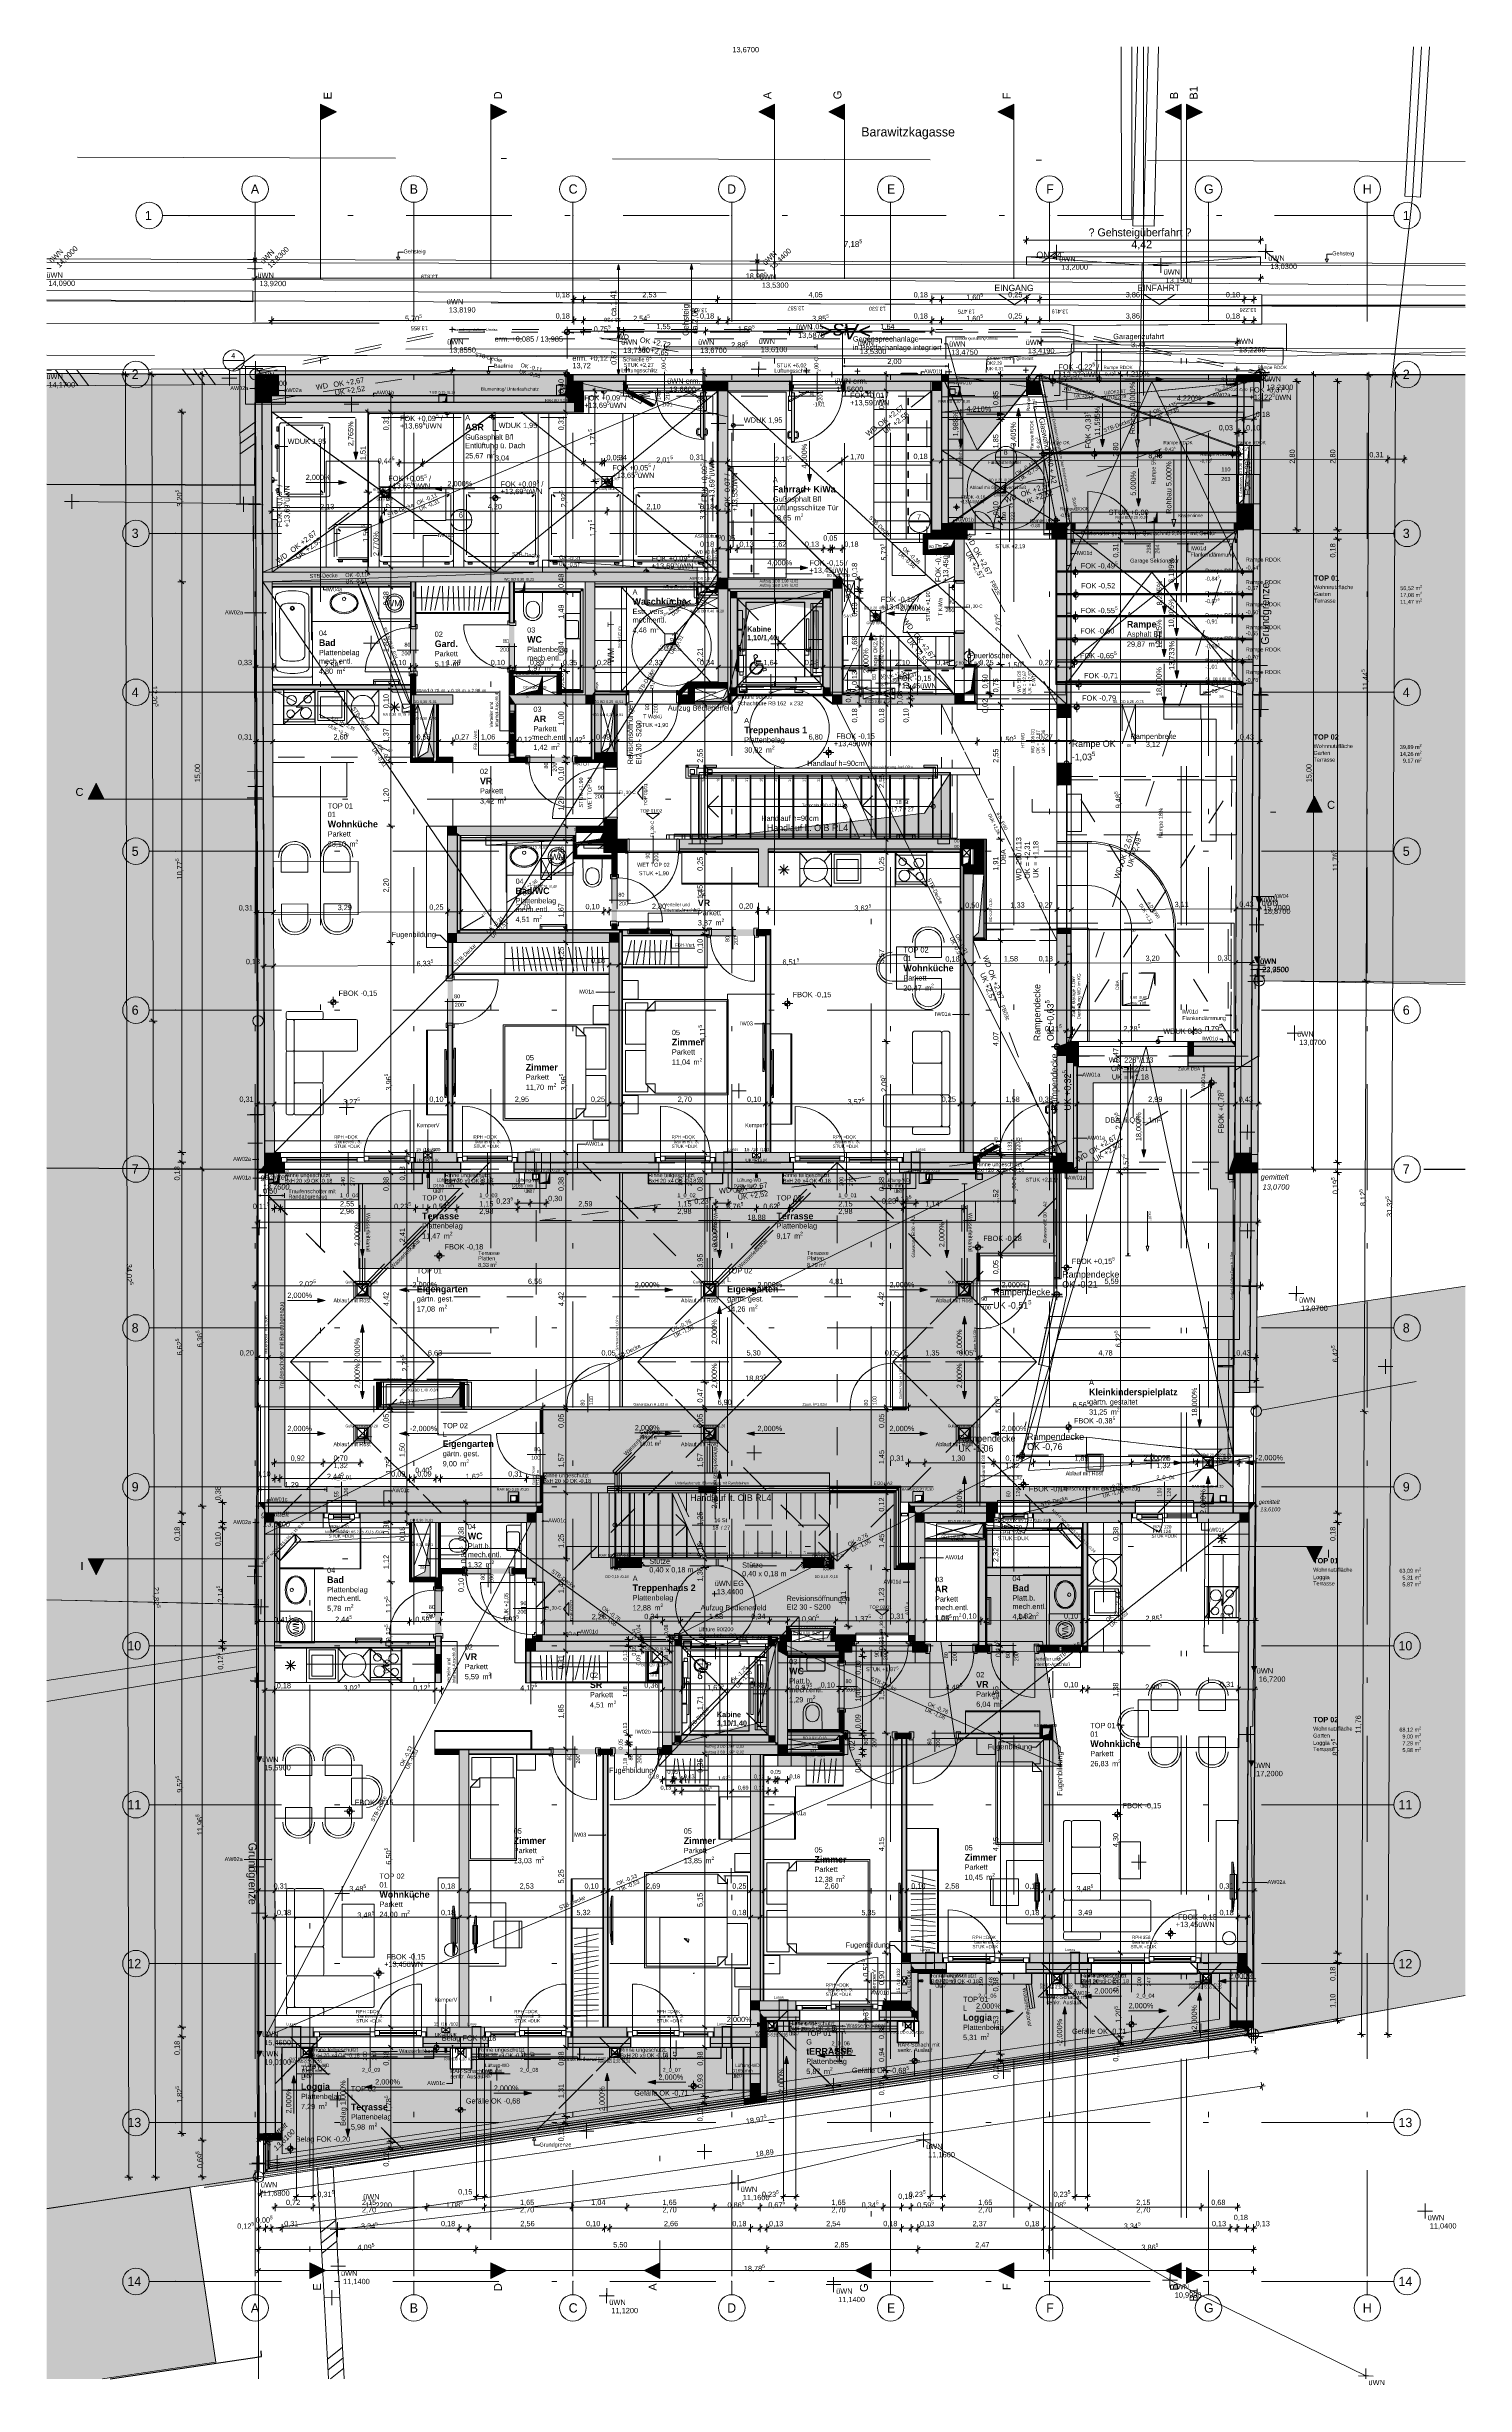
# Model space of a CAD drawing. Header units: metres. Extents: x -3.9 to 83, y -38 to 6.2.
# Drawn here: x -3.93 to 22.85, y -37.96 to 6.19 of the extents above; entities that cross this region are included whole.
import ezdxf

# ---------------------------------------------------------------- set-up
doc = ezdxf.new("R2010")
doc.units = ezdxf.units.M
doc.header["$MEASUREMENT"] = 0
for name, pattern in [('Achse', [0.004, 0.002, -0.001, 0, -0.001]), ('Baufluchtlinie', [0.013, 0.008, -0.005]), ('Dampfsperre', [0.003, 0.0015, -0.0015]), ('Fernmeldewesen', [0.013, 0.008, -0.005]), ('Fernmeldewesen VERM', [0.03, 0.02, -0.01]), ('GAS VERM', [0.013, 0.008, -0.005]), ('Grenzlinie', [0.008, 0.003, -0.005]), ('GRUNDGRENZE nicht verm', [0.03, 0.02, -0.01]), ('PUNKT', [1, 0, -1]), ('Punkt 1_1', [0.075, 0.025, -0.05]), ('Schnittlinie', [0.006, 0.003, -0.0015, 0, -0.0015]), ('Strichlinie eng', [0.002, 0.0015, -0.0005]), ('STROM VERM', [0.013, 0.008, -0.005]), ('TRINKWASSERVERS VERM', [0.01, 0.006, -0.002, 0, -0.002]), ('UNSICHTBAR', [0.4, 0, -0.4]), ('Untersicht', [0.001, 0.0005, -0.0005]), ('Untersicht 1_1', [0.075, 0.025, -0.05]), ('Wipeout_Contour', [1, 0, -1]), ('Öffnungslinie Tür Fenster', [0.003, 0.002, -0.001])]:
    doc.linetypes.add(name, pattern=pattern)
for name, color, linetype in [('0._EG PP_2_0', 7, 'Continuous'), ('0._EG PP_2_000 Achsraster', 7, 'Continuous'), ('0._EG PP_2_110 Wand Aussen', 7, 'Continuous'), ('0._EG PP_2_112 Wand Aussen - Schachtwände', 7, 'Continuous'), ('0._EG PP_2_120 Wand Innen tragend', 7, 'Continuous'), ('0._EG PP_2_130 Wand Innen', 7, 'Continuous'), ('0._EG PP_2_135 Wand Vorsatzschale', 7, 'Continuous'), ('0._EG PP_2_140 Brüstung', 7, 'Continuous'), ('0._EG PP_2_140 Geländer transparent', 7, 'Continuous'), ('0._EG PP_2_150 Stütze', 7, 'Continuous'), ('0._EG PP_2_165 Fassadengestaltung 1 Rankgerüst', 7, 'Continuous'), ('0._EG PP_2_165 Fassadengestaltung Bänder', 7, 'Continuous'), ('0._EG PP_2_170 Schachtwände', 7, 'Continuous'), ('0._EG PP_2_210 Decke', 7, 'Continuous'), ('0._EG PP_2_220 Bodenaufbau', 7, 'Continuous'), ('0._EG PP_2_221 Bodenaufbau - Abdichtung', 7, 'Continuous'), ('0._EG PP_2_221 Bodenaufbau - Terrassenbelag', 7, 'Continuous'), ('0._EG PP_2_230 Decke abgehaengt', 7, 'Continuous'), ('0._EG PP_2_240 Unterdämmung', 7, 'Continuous'), ('0._EG PP_2_250 Träger Unterzug', 7, 'Continuous'), ('0._EG PP_2_270 Deckendurchbruchsymbol', 7, 'Continuous'), ('0._EG PP_2_330 Dachaufbau', 7, 'Continuous'), ('0._EG PP_2_410 Treppe', 7, 'Continuous'), ('0._EG PP_2_420 Rampe', 7, 'Continuous'), ('0._EG PP_2_430 Aufzug', 7, 'Continuous'), ('0._EG PP_2_450 Absturzsicherung', 7, 'Continuous'), ('0._EG PP_2_510 Möblierung', 7, 'Continuous'), ('0._EG PP_2_520 Fixeinbauten', 7, 'Continuous'), ('0._EG PP_2_530 Küche', 7, 'Continuous'), ('0._EG PP_2_540 Sanitäreinrichtung', 7, 'Continuous'), ('0._EG PP_2_550 Fliesen', 7, 'Continuous'), ('0._EG PP_2_570 Beschriftung 3D', 7, 'Continuous'), ('0._EG PP_2_611 Entwässerung', 7, 'Continuous'), ('0._EG PP_2_620 Haustechnik Installation', 7, 'Continuous'), ('0._EG PP_2_630 Elektrische Installation', 7, 'Continuous'), ('0._EG PP_2_717 Außen Ausstattung', 7, 'Continuous'), ('0._EG PP_2_725 Nachbarbebauung', 7, 'Continuous'), ('0._EG PP_2_810 Raum', 7, 'Continuous'), ('0._EG PP_2_815 Raumbegrenzung', 7, 'Continuous'), ('0._EG PP_2_820 TOP Stempel', 7, 'Continuous'), ('0._EG PP_2_844 Umriss 2D', 7, 'Continuous'), ('0._EG PP_2_851 Marker Schnitt', 7, 'Continuous'), ('0._EG PP_2_860 Marker Änderung bis 26mmtt', 7, 'Continuous'), ('0._EG PP_2_870 Dokumentation allgemein', 7, 'Continuous'), ('0._EG PP_2_910 Allgemein Bemaßung.x', 7, 'Continuous'), ('0._EG PP_2_910 Allgemein Lageplan Höhen', 7, 'Continuous'), ('0._EG PP_2_915 Allgemein Beschriftung.x', 7, 'Continuous'), ('0._EG PP_2_945 Einreichplan Beschriftung', 7, 'Continuous'), ('0._EG PP_2_950 Polierplan Bemaßung', 7, 'Continuous'), ('0._EG PP_2_955 Polierplan Beschriftung', 7, 'Continuous'), ('0._EG PP_2_958 Detail Beschriftung', 7, 'Continuous'), ('0._EG PP_2_970 Brandschutz', 7, 'Continuous'), ('0._EG PP_2_Bauwerke_Gebäude - Haus Signatur.verm', 7, 'Continuous'), ('0._EG PP_2_Bauwerke_Gebäude - Haus.verm', 7, 'Continuous'), ('0._EG PP_2_Bauwerke_Mauer.verm', 7, 'Continuous'), ('0._EG PP_2_Bauwerke_Mauer_Signatur.verm', 7, 'Continuous'), ('0._EG PP_2_Bauwerke_Stützmauer.verm', 7, 'Continuous'), ('0._EG PP_2_Fernmeldewesen_Fernmeldekabel.verm', 7, 'Continuous'), ('0._EG PP_2_Gas_Gasleitung.verm', 7, 'Continuous'), ('0._EG PP_2_Gelände_Beschriftung Gelände.weg', 7, 'Continuous'), ('0._EG PP_2_Gelände_Geländepunkt.verm', 7, 'Continuous'), ('0._EG PP_2_Kataster Grenzen_Gebäudegrenze (Hausgrenze) aus Luftbildauswertung.verm', 7, 'Continuous'), ('0._EG PP_2_Kataster Grenzen_Grundstücksgrenze.verm', 7, 'Continuous'), ('0._EG PP_2_Neubau_840 Baulinien', 7, 'Continuous'), ('0._EG PP_2_Neubau_844 Umriss 2D', 7, 'Continuous'), ('0._EG PP_2_Straßenverkehr_Randstein Unterkante.verm', 7, 'Continuous'), ('0._EG PP_2_Straßenverkehr_Situationslinie.verm', 7, 'Continuous'), ('0._EG PP_2_Strom_Stromfreileitung.verm', 7, 'Continuous'), ('0._EG PP_2_Strom_Stromkabel.verm', 7, 'Continuous'), ('0._EG PP_2_Wasserversorgung_Trinkwasserleitung.verm', 7, 'Continuous'), ('0._EG PP_2_ZUS_1_Punkte_Punkthöhe.verm', 7, 'Continuous')]:
    doc.layers.add(name, color=color, linetype=linetype)
doc.styles.add('ERSTELLTER_STIL_1', font='arial.ttf')
doc.styles.add('ERSTELLTER_STIL_10', font='')
doc.styles.add('ERSTELLTER_STIL_2', font='')
doc.styles.add('ERSTELLTER_STIL_3', font='arialbi.ttf')
doc.styles.add('ERSTELLTER_STIL_4', font='')
doc.styles.add('ERSTELLTER_STIL_5', font='')
doc.styles.add('ERSTELLTER_STIL_6', font='arial.ttf')
doc.styles.add('ERSTELLTER_STIL_7', font='', dxfattribs={"width": 0.936868})
doc.styles.add('ERSTELLTER_STIL_8', font='', dxfattribs={"width": 0.936868})
doc.styles.add('ERSTELLTER_STIL_9', font='arial.ttf')
doc.styles.get('ERSTELLTER_STIL_10').set_extended_font_data('Eurostile', bold=True)
doc.styles.get('ERSTELLTER_STIL_2').set_extended_font_data('Eurostile')
doc.styles.get('ERSTELLTER_STIL_4').set_extended_font_data('Muli', bold=True)
doc.styles.get('ERSTELLTER_STIL_5').set_extended_font_data('Muli')
doc.styles.get('ERSTELLTER_STIL_7').set_extended_font_data('Eurostile', bold=True)
doc.styles.get('ERSTELLTER_STIL_8').set_extended_font_data('Eurostile')
doc.linetypes.add('Grenze Bundesland', pattern='A,0,[3,415_260415_PP_VA_1_3 0 EG1.Shx,S=1.5873e-05,R=0,X=0,Y=0],-0.003,0', length=0.003)
doc.linetypes.add('Grenze Grundstück', pattern='A,0,[1,415_260415_PP_VA_1_3 0 EG1.Shx,S=0.00031746,R=0,X=0,Y=0],-0.04,0', length=0.04)
doc.linetypes.add('Wolke', pattern='A,0,[2,415_260415_PP_VA_1_3 0 EG1.Shx,S=0.00023923,R=0,X=-3.85971e-06,Y=0.000734738],-0.03,0', length=0.03)

msp = doc.modelspace()

# ---------------------------------------------------------------- hatches: boundary and pattern name
at = {"layer": '0._EG PP_2_110 Wand Aussen', "linetype": 'Continuous', "lineweight": 13, "true_color": 0xff6400}
for points in [[(0.125, -0.125), (0.125, -0.052), (0.009, -0.004), (0.005, -0.004), (0.005, -0.125)], [(0.005, -0.125), (0.007, -0.53), (0.127, -0.53), (0.125, -0.125)], [(0.125, -0.005), (0.012, -0.005), (0.125, -0.052)], [(0.125, -0.052), (0.298, -0.125), (0.315, -0.125), (0.315, -0.005), (0.125, -0.005)], [(0.13, -0.125), (0.13, -0.055), (0.125, -0.052), (0.125, -0.125)], [(0.298, -0.125), (0.13, -0.055), (0.13, -0.125)], [(5.895, -0.405), (0.311, -0.405), (0.312, -0.525), (5.895, -0.525)], [(0.435, -0.005), (0.315, -0.005), (0.315, -0.125)], [(0.315, -0.125), (0.435, -0.125), (0.435, -0.005)], [(0.315, -0.125), (0.316, -0.399), (0.436, -0.399), (0.435, -0.125)], [(6.015, -0.005), (5.895, -0.005), (6.015, -0.125)], [(6.015, -0.125), (5.895, -0.005), (5.895, -0.125)], [(6.015, -0.405), (6.015, -0.125), (5.895, -0.125), (5.895, -0.405)], [(5.895, -0.405), (5.895, -0.525), (6.015, -0.525)], [(6.015, -0.405), (5.895, -0.405), (6.015, -0.525)], [(7, -0.005), (6.015, -0.005), (6.015, -0.125), (7, -0.125)], [(6.955, -0.3), (6.955, -0.31), (7.015, -0.31), (7.015, -0.26), (7.03, -0.26), (7.03, -0.195), (6.955, -0.195), (6.955, -0.205)], [(6.96, -0.195), (7, -0.195), (7, -0.125), (6.96, -0.125)], [(7, -0.195), (7.005, -0.195), (7.005, -0.005), (7, -0.005)], [(7.479, -0.606), (7.485, -0.595), (7.503, -0.605), (7.522, -0.572), (7.54, -0.583), (7.545, -0.574), (7.046, -0.285), (7.021, -0.328), (7.009, -0.321), (7.003, -0.331)], [(8.469, -1.225), (8.469, -0.334), (8.457, -0.334), (8.457, -0.348), (8.408, -0.348), (8.408, -1.184), (8.42, -1.184), (8.42, -1.204), (8.458, -1.204), (8.458, -1.225)], [(8.505, -0.3), (8.505, -0.205), (8.505, -0.195), (8.43, -0.195), (8.43, -0.26), (8.445, -0.26), (8.445, -0.31), (8.505, -0.31)], [(8.455, -0.195), (8.46, -0.195), (8.46, -0.005), (8.455, -0.005)], [(10.135, -0.005), (8.46, -0.005), (8.46, -0.125), (10.135, -0.125)], [(8.46, -0.195), (8.5, -0.195), (8.5, -0.125), (8.46, -0.125)], [(10.09, -0.3), (10.09, -0.31), (10.15, -0.31), (10.15, -0.26), (10.165, -0.26), (10.165, -0.195), (10.09, -0.195), (10.09, -0.205)], [(10.135, -0.195), (10.135, -0.125), (10.095, -0.125), (10.095, -0.195)], [(10.126, -1.282), (10.138, -1.282), (10.138, -1.268), (10.187, -1.268), (10.187, -0.348), (10.138, -0.348), (10.138, -0.334), (10.126, -0.334)], [(10.14, -0.195), (10.14, -0.005), (10.135, -0.005), (10.135, -0.195)], [(11.14, -0.3), (11.14, -0.205), (11.14, -0.195), (11.065, -0.195), (11.065, -0.26), (11.08, -0.26), (11.08, -0.31), (11.14, -0.31)], [(11.095, -0.195), (11.095, -0.005), (11.09, -0.005), (11.09, -0.195)], [(11.095, -0.005), (11.095, -0.125), (12.965, -0.125), (12.965, -0.005)], [(11.135, -0.195), (11.135, -0.125), (11.095, -0.125), (11.095, -0.195)], [(12.965, -0.125), (13.085, -0.005), (12.965, -0.005)], [(12.965, -0.125), (13.085, -0.125), (13.085, -0.005)], [(12.965, -0.125), (12.965, -2.805), (13.085, -2.805), (13.085, -0.125)], [(18.668, -0.125), (18.985, -0.125), (18.985, -0.005), (18.669, -0.005)], [(18.97, -2.93), (18.98, -0.13), (18.86, -0.13), (18.85, -2.93)], [(13.085, -2.805), (12.965, -2.925), (13.085, -2.925)], [(13.085, -2.805), (12.965, -2.805), (12.965, -2.925)], [(13.085, -2.805), (13.085, -2.925), (13.545, -2.925), (13.545, -2.805)], [(15.325, -2.805), (15.405, -2.805), (15.405, -2.8), (15.325, -2.8)], [(18.485, -2.925), (18.539, -2.925), (18.539, -2.805), (18.485, -2.805)], [(18.963, -5.001), (18.97, -2.93), (18.85, -2.93), (18.843, -5)], [(18.93, -14.876), (18.963, -5.001), (18.843, -5), (18.81, -14.875)], [(15.45, -12.995), (15.45, -13.06), (15.515, -13.06)], [(15.515, -12.995), (15.45, -12.995), (15.515, -13.06)], [(15.534, -12.995), (15.515, -12.995), (15.515, -13.06), (15.534, -13.06)], [(17.619, -12.87), (17.619, -12.995), (18.512, -12.995), (18.512, -12.87)], [(17.619, -13.06), (18.511, -13.06), (18.512, -12.995), (17.619, -12.995)], [(15.054, -13.74), (15.043, -13.74), (15.043, -13.761), (15.005, -13.761), (15.005, -13.781), (14.993, -13.781), (14.993, -14.717), (15.042, -14.717), (15.042, -14.731), (15.054, -14.731)], [(13.987, -14.544), (13.658, -14.734), (13.664, -14.744), (13.676, -14.737), (13.701, -14.78), (14.053, -14.576), (14.048, -14.567), (14.029, -14.578), (14.01, -14.545), (13.993, -14.555)], [(0.5, -14.78), (0.48, -14.78), (0.48, -14.87), (0.5, -14.87)], [(2.96, -14.875), (2.96, -15), (3.88, -15), (3.88, -14.875)], [(2.96, -15), (2.96, -15.065), (3.88, -15.065), (3.88, -15)], [(3.01, -14.87), (3.03, -14.87), (3.03, -14.78), (3.01, -14.78)], [(3.83, -14.87), (3.83, -14.78), (3.81, -14.78), (3.81, -14.87)], [(7.62, -14.875), (4.89, -14.875), (4.89, -15), (7.62, -15)], [(7.62, -15), (4.89, -15), (4.89, -15.065), (7.62, -15.065)], [(4.94, -14.78), (4.94, -14.87), (4.96, -14.87), (4.96, -14.78)], [(7.57, -14.87), (7.57, -14.78), (7.55, -14.78), (7.55, -14.87)], [(10.16, -14.875), (8.63, -14.875), (8.63, -15), (10.16, -15)], [(10.16, -15), (8.63, -15), (8.63, -15.065), (10.16, -15.065)], [(8.68, -14.78), (8.68, -14.87), (8.7, -14.87), (8.7, -14.78)], [(10.11, -14.78), (10.09, -14.78), (10.09, -14.87), (10.11, -14.87)], [(12.17, -14.875), (12.17, -15), (13.565, -15), (13.565, -14.875)], [(12.17, -15), (12.17, -15.065), (13.605, -15.065), (13.605, -15)], [(12.22, -14.87), (12.24, -14.87), (12.24, -14.78), (12.22, -14.78)], [(13.565, -14.875), (13.565, -14.87), (13.525, -14.87), (13.525, -14.875)], [(13.56, -14.765), (13.56, -14.86), (13.56, -14.87), (13.685, -14.87), (13.685, -14.805), (13.67, -14.805), (13.67, -14.755), (13.56, -14.755)], [(13.565, -14.87), (13.565, -15), (13.605, -15), (13.605, -14.87)], [(13.605, -14.87), (13.605, -15.065), (13.61, -15.065), (13.61, -14.87)], [(18.81, -14.96), (18.715, -14.875), (18.5, -14.874), (18.5, -14.999), (18.81, -15)], [(18.5, -15.064), (18.929, -15.066), (18.856, -15.001), (18.5, -14.999)], [(18.715, -14.875), (18.805, -14.956), (18.805, -14.875)], [(18.805, -14.875), (18.805, -14.956), (18.81, -14.96), (18.81, -14.875)], [(18.81, -14.875), (18.81, -14.96), (18.856, -15.001), (18.93, -15.001), (18.93, -14.876)], [(18.81, -15), (18.856, -15.001), (18.81, -14.96)], [(18.856, -15.001), (18.929, -15.066), (18.93, -15.066), (18.93, -15.001)], [(18.93, -15.001), (18.93, -15.066), (18.935, -15.066), (18.935, -15.001)], [(18.903, -19.222), (18.93, -15.071), (18.81, -15.07), (18.783, -19.221)], [(12.155, -20.99), (10.845, -20.99), (10.845, -21.02), (12.155, -21.02)], [(12.065, -21.08), (10.845, -21.08), (10.845, -21.11), (12.065, -21.11)], [(12.065, -21.11), (12.095, -21.08), (12.065, -21.08)], [(12.065, -21.11), (12.095, -21.11), (12.095, -21.08)], [(12.065, -22.53), (12.095, -22.53), (12.095, -21.11), (12.065, -21.11)], [(12.155, -21.02), (12.185, -20.99), (12.155, -20.99)], [(12.155, -21.02), (12.185, -21.02), (12.185, -20.99)], [(12.155, -21.02), (12.155, -22.44), (12.185, -22.44), (12.185, -21.02)], [(1.914, -21.3), (1.914, -21.365), (5.378, -21.365), (5.431, -21.3)], [(5.31, -21.448), (5.378, -21.365), (5.31, -21.365)], [(5.43, -21.365), (5.43, -21.301), (5.378, -21.365)], [(5.431, -21.3), (5.43, -21.301), (5.43, -21.365), (5.435, -21.365), (5.435, -21.3)], [(12.34, -21.365), (12.34, -21.301), (12.339, -21.3), (12.335, -21.3), (12.335, -21.365)], [(13.8, -21.3), (12.339, -21.3), (12.392, -21.365), (13.8, -21.365)], [(12.392, -21.365), (12.34, -21.301), (12.34, -21.365)], [(12.46, -21.49), (12.46, -21.448), (12.392, -21.365), (12.34, -21.365), (12.34, -21.49)], [(12.46, -23.795), (12.46, -21.49), (12.34, -21.49), (12.34, -23.795)], [(12.46, -21.365), (12.392, -21.365), (12.46, -21.448)], [(12.465, -21.49), (12.465, -21.454), (12.46, -21.448), (12.46, -21.49)], [(12.494, -21.49), (12.465, -21.454), (12.465, -21.49)], [(13.8, -21.3), (13.8, -21.365), (14.015, -21.365), (14.015, -21.3)], [(14.625, -21.3), (14.625, -21.365), (16.615, -21.365), (16.615, -21.3)], [(16.565, -21.585), (16.565, -21.495), (16.545, -21.495), (16.545, -21.585)], [(18.769, -21.3), (17.725, -21.3), (17.725, -21.365), (18.768, -21.365)], [(17.725, -21.49), (18.733, -21.49), (18.768, -21.447), (18.768, -21.365), (17.725, -21.365)], [(17.775, -21.495), (17.775, -21.585), (17.795, -21.585), (17.795, -21.495)], [(18.85, -30.174), (18.888, -21.301), (18.767, -21.448), (18.731, -30.027)], [(18.762, -21.49), (18.762, -21.454), (18.733, -21.49)], [(18.767, -21.49), (18.767, -21.448), (18.762, -21.454), (18.762, -21.49)], [(18.768, -21.365), (18.836, -21.365), (18.889, -21.3), (18.769, -21.3)], [(18.768, -21.447), (18.836, -21.365), (18.768, -21.365)], [(18.769, -21.3), (18.889, -21.3), (18.889, -21.3), (18.889, -21.295), (18.769, -21.295)], [(12.185, -22.44), (12.155, -22.47), (12.185, -22.47)], [(12.185, -22.44), (12.155, -22.44), (12.155, -22.47)], [(12.185, -22.47), (12.465, -22.47), (12.465, -22.44), (12.185, -22.44)], [(12.095, -22.53), (12.065, -22.56), (12.095, -22.56)], [(12.095, -22.53), (12.065, -22.53), (12.065, -22.56)], [(12.095, -22.56), (12.465, -22.56), (12.465, -22.53), (12.095, -22.53)], [(5.43, -23.795), (5.31, -23.795), (5.31, -23.915)], [(5.43, -23.795), (5.31, -23.915), (5.43, -23.915)], [(5.43, -23.915), (7.875, -23.915), (7.875, -23.795), (5.43, -23.795)], [(8, -23.795), (7.875, -23.795), (7.875, -23.845), (8, -23.845)], [(8, -23.845), (8.05, -23.795), (8, -23.795)], [(8.05, -23.81), (8, -23.81), (8, -23.85), (8.05, -23.85)], [(8.035, -23.81), (8, -23.81), (8, -23.845)], [(8.035, -23.81), (8.05, -23.81), (8.05, -23.795)], [(9.745, -23.795), (9.695, -23.795), (9.745, -23.845)], [(9.695, -23.81), (9.699, -23.81), (9.745, -23.909), (9.745, -23.845), (9.695, -23.795)], [(9.745, -23.81), (9.695, -23.81), (9.695, -23.85), (9.745, -23.85)], [(9.745, -23.845), (9.87, -23.845), (9.87, -23.795), (9.745, -23.795)], [(10.035, -23.795), (9.87, -23.795), (9.87, -23.915), (10.035, -23.915)], [(10.04, -23.915), (10.04, -23.795), (10.035, -23.795), (10.035, -23.915)], [(10.08, -23.915), (10.08, -23.795), (10.04, -23.795), (10.04, -23.915)], [(10.085, -23.915), (10.085, -23.795), (10.08, -23.795), (10.08, -23.915)], [(10.91, -23.795), (10.91, -23.915), (10.915, -23.915), (10.915, -23.795)], [(10.915, -23.795), (10.915, -23.915), (10.955, -23.915), (10.955, -23.795)], [(10.955, -23.795), (10.955, -23.915), (10.96, -23.915), (10.96, -23.795)], [(10.96, -23.795), (10.96, -23.915), (11.34, -23.915), (11.34, -23.795)], [(12.34, -23.795), (12.34, -23.915), (12.46, -23.915)], [(12.46, -23.795), (12.34, -23.795), (12.46, -23.915)], [(8.05, -23.88), (8.05, -23.85), (8, -23.85), (8, -23.88)], [(9.695, -23.85), (9.695, -23.88), (9.745, -23.88), (9.745, -23.85)], [(12.385, -30.021), (12.458, -30.11), (13.05, -30.11), (13.05, -29.985), (12.385, -29.985)], [(13, -29.89), (12.98, -29.89), (12.98, -29.98), (13, -29.98)], [(14.56, -29.985), (14.56, -30.11), (15.785, -30.11), (15.785, -29.985)], [(14.61, -29.98), (14.63, -29.98), (14.63, -29.89), (14.61, -29.89)], [(15.735, -29.9), (15.735, -29.89), (15.715, -29.89), (15.715, -29.9)], [(18.546, -29.985), (17.795, -29.985), (17.795, -30.11), (18.545, -30.11)], [(17.845, -29.89), (17.845, -29.9), (17.865, -29.9), (17.865, -29.89)], [(18.697, -29.985), (18.726, -30.021), (18.726, -29.985)], [(18.726, -29.985), (18.726, -30.021), (18.731, -30.027), (18.731, -29.985)], [(12.39, -30.11), (12.39, -30.027), (12.385, -30.021), (12.385, -30.11)], [(12.458, -30.11), (12.39, -30.027), (12.39, -30.11)], [(12.39, -30.11), (12.39, -30.175), (12.51, -30.175), (12.51, -30.174), (12.458, -30.11)], [(12.39, -30.175), (12.39, -30.885), (12.51, -30.885), (12.51, -30.175)], [(12.51, -30.11), (12.458, -30.11), (12.51, -30.174)], [(12.51, -30.174), (12.511, -30.175), (13.05, -30.175), (13.05, -30.11), (12.51, -30.11)], [(12.511, -30.175), (12.51, -30.174), (12.51, -30.175)], [(14.56, -30.11), (14.56, -30.175), (15.785, -30.175), (15.785, -30.11)], [(18.545, -30.11), (17.795, -30.11), (17.795, -30.175), (18.545, -30.175)], [(18.42, -30.18), (18.416, -31.078), (18.536, -31.079), (18.54, -30.18)], [(18.54, -30.175), (18.42, -30.175), (18.42, -30.18), (18.54, -30.18)], [(18.846, -31.08), (18.85, -30.18), (18.73, -30.18), (18.726, -31.079)], [(18.73, -30.11), (18.798, -30.11), (18.731, -30.027)], [(18.85, -30.174), (18.798, -30.11), (18.73, -30.11), (18.73, -30.175), (18.85, -30.175)], [(18.85, -30.175), (18.73, -30.175), (18.73, -30.18), (18.85, -30.18)], [(18.85, -30.175), (18.851, -30.175), (18.85, -30.174)], [(9.535, -30.885), (9.535, -30.921), (9.608, -31.01), (10.28, -31.01), (10.28, -30.885)], [(10.23, -30.88), (10.23, -30.79), (10.21, -30.79), (10.21, -30.88)], [(11.79, -31.01), (12.39, -31.01), (12.39, -30.927), (12.356, -30.885), (11.79, -30.885)], [(11.84, -30.79), (11.84, -30.88), (11.86, -30.88), (11.86, -30.79)], [(12.356, -30.885), (12.385, -30.921), (12.385, -30.885)], [(12.385, -30.885), (12.385, -30.921), (12.39, -30.927), (12.39, -30.885)], [(12.39, -30.885), (12.39, -30.927), (12.458, -31.01), (12.51, -31.01), (12.51, -30.885)], [(1.115, -31.38), (1.115, -31.29), (1.095, -31.29), (1.095, -31.38)], [(3.225, -31.29), (3.225, -31.38), (3.245, -31.38), (3.245, -31.29)], [(4.35, -31.38), (4.35, -31.29), (4.33, -31.29), (4.33, -31.38)], [(5.96, -31.29), (5.96, -31.38), (5.98, -31.38), (5.98, -31.29)], [(7.04, -31.29), (7.02, -31.29), (7.02, -31.38), (7.04, -31.38)], [(8.65, -31.38), (8.67, -31.38), (8.67, -31.29), (8.65, -31.29)], [(9.54, -31.01), (9.54, -30.927), (9.535, -30.921), (9.535, -31.01)], [(9.608, -31.01), (9.54, -30.927), (9.54, -31.01)], [(9.54, -31.01), (9.54, -31.075), (9.66, -31.075), (9.66, -31.074), (9.608, -31.01)], [(9.54, -31.075), (9.54, -31.58), (9.66, -31.58), (9.66, -31.075)], [(9.66, -31.01), (9.608, -31.01), (9.66, -31.074)], [(9.66, -31.01), (9.66, -31.074), (9.661, -31.075), (10.28, -31.075), (10.28, -31.01)], [(9.661, -31.075), (9.66, -31.074), (9.66, -31.075)], [(12.458, -31.01), (11.79, -31.01), (11.79, -31.075), (12.511, -31.075)], [(12.39, -31.01), (12.458, -31.01), (12.39, -30.927)], [(12.458, -31.01), (12.51, -31.074), (12.51, -31.01)], [(12.51, -31.01), (12.51, -31.074), (12.511, -31.075), (12.515, -31.075), (12.515, -31.01)], [(18.536, -31.084), (18.536, -31.079), (18.416, -31.078), (18.416, -31.083)], [(18.416, -31.203), (18.536, -31.084), (18.416, -31.083), (18.416, -31.203)], [(18.536, -31.084), (18.416, -31.203), (18.536, -31.204)], [(18.725, -31.084), (18.536, -31.084), (18.536, -31.204), (18.724, -31.204)], [(18.724, -31.204), (18.844, -31.205), (18.725, -31.084)], [(18.845, -31.085), (18.845, -31.08), (18.725, -31.079), (18.725, -31.084)], [(18.725, -31.084), (18.844, -31.205), (18.845, -31.085)], [(0.194, -33.205), (0.192, -31.38), (0.072, -31.38), (0.074, -33.205)], [(0.377, -31.385), (0.377, -31.51), (1.165, -31.51), (1.165, -31.385)], [(0.377, -31.51), (0.377, -31.575), (1.165, -31.575), (1.165, -31.51)], [(0.502, -31.575), (0.382, -31.575), (0.382, -31.58), (0.502, -31.58)], [(0.504, -33.205), (0.502, -31.58), (0.382, -31.58), (0.384, -33.205)], [(4.4, -31.385), (3.175, -31.385), (3.175, -31.51), (4.4, -31.51)], [(4.4, -31.51), (3.175, -31.51), (3.175, -31.575), (4.4, -31.575)], [(7.09, -31.385), (5.91, -31.385), (5.91, -31.51), (7.09, -31.51)], [(7.09, -31.51), (5.91, -31.51), (5.91, -31.575), (7.09, -31.575)], [(9.355, -31.385), (8.6, -31.385), (8.6, -31.51), (9.355, -31.51)], [(9.355, -31.51), (8.6, -31.51), (8.6, -31.575), (9.355, -31.575)], [(9.35, -32.531), (9.35, -31.58), (9.23, -31.58), (9.23, -32.549)], [(9.66, -32.487), (9.66, -31.58), (9.54, -31.58), (9.54, -32.504)], [(0.081, -33.325), (0.194, -33.278), (0.194, -33.205), (0.074, -33.205), (0.074, -33.325)], [(0.194, -33.278), (0.081, -33.325), (0.194, -33.325)], [(0.194, -33.205), (0.194, -33.278), (0.199, -33.275), (0.199, -33.205)], [(0.194, -33.325), (0.379, -33.325), (0.379, -33.205), (0.367, -33.205), (0.194, -33.278)], [(0.199, -33.205), (0.199, -33.275), (0.367, -33.205)], [(0.379, -33.205), (0.379, -33.325), (0.384, -33.325), (0.384, -33.205)], [(0.384, -33.205), (0.504, -33.325), (0.504, -33.205)], [(0.384, -33.205), (0.384, -33.325), (0.389, -33.325), (0.389, -33.205)], [(0.499, -33.205), (0.384, -33.205), (0.499, -33.32)], [(0.389, -33.205), (0.389, -33.325), (0.394, -33.325), (0.394, -33.205)], [(0.394, -33.205), (0.394, -33.325), (0.399, -33.325), (0.399, -33.205)], [(0.399, -33.205), (0.399, -33.325), (0.499, -33.325), (0.499, -33.205)], [(0.504, -33.325), (0.499, -33.32), (0.499, -33.325)], [(0.504, -33.205), (0.504, -33.325), (0.509, -33.325), (0.509, -33.205)]]:
    msp.add_hatch(color=30, dxfattribs=at).paths.add_polyline_path(points)
at = {"layer": '0._EG PP_2_110 Wand Aussen', "linetype": 'Continuous', "lineweight": 0, "true_color": 0x373737}
for points in [[(0.125, -0.125), (0.127, -0.53), (0.132, -0.53), (0.13, -0.125)], [(0.315, -0.125), (0.31, -0.125), (0.31, -0.13)], [(0.31, -0.13), (0.315, -0.13), (0.315, -0.125)], [(0.31, -0.13), (0.311, -0.399), (0.316, -0.399), (0.315, -0.13)], [(6.02, -0.125), (6.015, -0.125), (6.02, -0.13)], [(6.02, -0.13), (6.015, -0.125), (6.015, -0.13)], [(6.02, -0.525), (6.02, -0.13), (6.015, -0.13), (6.015, -0.525)], [(6.96, -0.125), (6.02, -0.125), (6.02, -0.13), (6.96, -0.13)], [(6.96, -0.13), (6.955, -0.13), (6.955, -0.195), (6.96, -0.195)], [(10.095, -0.125), (8.5, -0.125), (8.5, -0.13), (10.095, -0.13)], [(8.505, -0.13), (8.5, -0.13), (8.5, -0.195), (8.505, -0.195)], [(10.09, -0.13), (10.09, -0.195), (10.095, -0.195), (10.095, -0.13)], [(11.135, -0.125), (11.135, -0.13), (12.96, -0.13), (12.96, -0.125)], [(11.135, -0.13), (11.135, -0.195), (11.14, -0.195), (11.14, -0.13)], [(12.96, -0.13), (12.965, -0.125), (12.96, -0.125)], [(12.96, -0.13), (12.965, -0.13), (12.965, -0.125)], [(12.96, -0.13), (12.96, -2.925), (12.965, -2.925), (12.965, -0.13)], [(18.673, -0.13), (18.985, -0.13), (18.985, -0.125), (18.673, -0.125)], [(18.85, -2.93), (18.86, -0.13), (18.855, -0.13), (18.845, -2.93)], [(6.015, -0.525), (0.312, -0.525), (0.312, -0.53), (6.015, -0.53)], [(6.015, -0.525), (6.015, -0.53), (6.02, -0.53)], [(6.02, -0.525), (6.015, -0.525), (6.02, -0.53)], [(12.965, -2.925), (12.96, -2.93), (12.965, -2.93)], [(12.965, -2.925), (12.96, -2.925), (12.96, -2.93)], [(12.965, -2.925), (12.965, -2.93), (13.445, -2.93), (13.545, -2.93), (13.545, -2.925)], [(18.485, -2.93), (18.539, -2.93), (18.539, -2.925), (18.485, -2.925)], [(18.843, -5), (18.85, -2.93), (18.845, -2.93), (18.838, -5)], [(18.81, -14.87), (18.843, -5), (18.838, -5), (18.805, -14.87)], [(17.619, -12.865), (17.619, -12.87), (18.512, -12.87), (18.512, -12.865), (17.719, -12.865)], [(2.96, -14.875), (3.88, -14.875), (3.88, -14.87), (2.96, -14.87)], [(4.89, -14.875), (7.62, -14.875), (7.62, -14.87), (4.89, -14.87)], [(10.16, -14.87), (8.63, -14.87), (8.63, -14.875), (10.16, -14.875)], [(12.17, -14.87), (12.17, -14.875), (13.525, -14.875), (13.525, -14.87)], [(18.5, -14.874), (18.715, -14.875), (18.709, -14.87), (18.5, -14.869)], [(18.709, -14.87), (18.715, -14.875), (18.805, -14.875), (18.805, -14.87)], [(18.805, -14.87), (18.805, -14.875), (18.81, -14.875), (18.81, -14.87)], [(18.783, -19.221), (18.81, -15.07), (18.805, -15.07), (18.778, -19.221)], [(12.465, -21.495), (12.465, -21.49), (12.46, -21.49), (12.46, -21.495)], [(12.465, -23.915), (12.465, -21.495), (12.46, -21.495), (12.46, -23.915)], [(12.498, -21.495), (12.494, -21.49), (12.465, -21.49), (12.465, -21.495)], [(17.725, -21.495), (18.729, -21.495), (18.733, -21.49), (17.725, -21.49)], [(18.762, -21.495), (18.726, -29.98), (18.731, -29.98), (18.767, -21.495)], [(18.733, -21.49), (18.729, -21.495), (18.762, -21.495), (18.762, -21.49)], [(18.762, -21.49), (18.762, -21.495), (18.767, -21.495), (18.767, -21.49)], [(5.305, -23.915), (5.31, -23.915), (5.31, -23.795), (5.305, -23.795), (5.305, -23.87)], [(8, -23.81), (7.995, -23.81), (7.995, -23.85), (8, -23.85)], [(7.995, -23.85), (8, -23.845), (8, -23.81), (7.995, -23.81)], [(9.75, -23.81), (9.745, -23.81), (9.745, -23.85), (9.75, -23.85)], [(5.31, -23.915), (5.305, -23.915), (5.305, -23.92)], [(5.31, -23.915), (5.305, -23.92), (5.31, -23.92)], [(5.31, -23.92), (7.875, -23.92), (7.875, -23.915), (5.31, -23.915)], [(7.995, -23.845), (7.875, -23.845), (7.875, -23.85), (7.995, -23.85)], [(7.995, -23.85), (8, -23.845), (7.995, -23.845)], [(7.995, -23.85), (7.995, -23.88), (8, -23.88), (8, -23.85)], [(9.75, -23.845), (9.745, -23.845), (9.75, -23.85)], [(9.75, -23.92), (9.75, -23.85), (9.745, -23.845), (9.745, -23.909)], [(9.75, -23.88), (9.75, -23.85), (9.745, -23.85), (9.745, -23.88)], [(9.75, -23.85), (9.87, -23.85), (9.87, -23.845), (9.75, -23.845)], [(10.035, -23.915), (9.87, -23.915), (9.87, -23.92), (10.035, -23.92)], [(10.96, -23.92), (11.265, -23.92), (11.34, -23.92), (11.34, -23.915), (10.96, -23.915)], [(12.34, -23.915), (12.34, -23.92), (12.415, -23.92), (12.46, -23.92), (12.46, -23.915)], [(12.46, -23.915), (12.46, -23.92), (12.465, -23.92)], [(12.465, -23.915), (12.46, -23.915), (12.465, -23.92)], [(12.385, -29.985), (13.05, -29.985), (13.05, -29.98), (12.385, -29.98)], [(14.56, -29.985), (15.785, -29.985), (15.785, -29.98), (14.56, -29.98)], [(17.795, -29.985), (18.546, -29.985), (18.546, -29.98), (17.795, -29.98)], [(18.546, -29.985), (18.697, -29.985), (18.693, -29.98), (18.546, -29.98)], [(18.693, -29.98), (18.697, -29.985), (18.726, -29.985), (18.726, -29.98)], [(18.726, -29.98), (18.726, -29.985), (18.731, -29.985), (18.731, -29.98)], [(12.385, -30.11), (12.385, -30.88), (12.39, -30.88), (12.39, -30.11)], [(18.541, -31.079), (18.545, -30.18), (18.54, -30.18), (18.536, -31.079)], [(18.726, -31.079), (18.73, -30.18), (18.725, -30.18), (18.721, -31.079)], [(18.731, -30.027), (18.726, -30.021), (18.725, -30.11), (18.73, -30.11)], [(18.73, -30.11), (18.725, -30.11), (18.725, -30.175), (18.73, -30.175)], [(18.73, -30.175), (18.725, -30.175), (18.725, -30.18), (18.73, -30.18)], [(9.535, -30.885), (10.28, -30.885), (10.28, -30.88), (9.535, -30.88)], [(11.79, -30.885), (12.356, -30.885), (12.352, -30.88), (11.79, -30.88)], [(12.352, -30.88), (12.356, -30.885), (12.385, -30.885), (12.385, -30.88)], [(12.385, -30.88), (12.385, -30.885), (12.39, -30.885), (12.39, -30.88)], [(9.535, -31.01), (9.535, -31.58), (9.54, -31.58), (9.54, -31.01)], [(18.541, -31.079), (18.536, -31.084), (18.541, -31.084)], [(18.536, -31.084), (18.541, -31.079), (18.536, -31.079)], [(18.641, -31.079), (18.541, -31.079), (18.541, -31.084), (18.641, -31.084)], [(18.72, -31.079), (18.681, -31.079), (18.681, -31.084), (18.72, -31.084)], [(18.72, -31.084), (18.725, -31.084), (18.72, -31.079)], [(18.725, -31.079), (18.72, -31.079), (18.725, -31.084)], [(0.199, -33.205), (0.197, -31.38), (0.192, -31.38), (0.194, -33.205)], [(1.165, -31.38), (0.377, -31.38), (0.377, -31.385), (1.165, -31.385)], [(0.384, -33.2), (0.382, -31.58), (0.377, -31.58), (0.379, -33.2)], [(4.4, -31.38), (3.175, -31.38), (3.175, -31.385), (4.4, -31.385)], [(7.09, -31.38), (5.91, -31.38), (5.91, -31.385), (7.09, -31.385)], [(8.6, -31.385), (9.355, -31.385), (9.355, -31.38), (8.6, -31.38)], [(9.355, -32.531), (9.355, -31.58), (9.35, -31.58), (9.35, -32.531)], [(9.54, -32.504), (9.54, -31.58), (9.535, -31.58), (9.535, -32.505)], [(0.379, -33.2), (0.384, -33.205), (0.384, -33.2)], [(0.379, -33.2), (0.379, -33.205), (0.384, -33.205), (0.384, -33.2)], [(0.379, -33.2), (0.384, -33.205), (0.499, -33.205), (0.499, -33.2)], [(0.384, -33.2), (0.384, -33.205), (0.389, -33.205), (0.389, -33.2)], [(0.389, -33.2), (0.389, -33.205), (0.394, -33.205), (0.394, -33.2)], [(0.394, -33.2), (0.394, -33.205), (0.399, -33.205), (0.399, -33.2)], [(0.399, -33.2), (0.399, -33.205), (0.499, -33.205), (0.499, -33.2)]]:
    msp.add_hatch(color=250, dxfattribs=at).paths.add_polyline_path(points)
at = {"layer": '0._EG PP_2_110 Wand Aussen', "linetype": 'Continuous', "lineweight": 13, "true_color": 0x3f7f02}
for points in [[(0.13, -0.125), (0.132, -0.53), (0.312, -0.529), (0.31, -0.13), (0.298, -0.125)], [(0.31, -0.125), (0.298, -0.125), (0.31, -0.13)], [(6.2, -0.13), (6.02, -0.13), (6.2, -0.31)], [(6.2, -0.31), (6.02, -0.13), (6.02, -0.31)], [(6.2, -0.53), (6.2, -0.31), (6.02, -0.31), (6.02, -0.53)], [(6.2, -0.13), (6.2, -0.31), (6.955, -0.31), (6.955, -0.195), (6.955, -0.13)], [(8.505, -0.195), (8.505, -0.31), (8.745, -0.31), (8.745, -0.13), (8.505, -0.13)], [(8.925, -0.31), (10.09, -0.31), (10.09, -0.195), (10.09, -0.13), (8.925, -0.13)], [(11.14, -0.195), (11.14, -0.31), (12.78, -0.31), (12.78, -0.13), (11.14, -0.13), (11.14, -0.195)], [(12.78, -0.31), (12.96, -0.13), (12.78, -0.13)], [(12.78, -0.31), (12.96, -0.31), (12.96, -0.13)], [(12.78, -0.31), (12.78, -2.93), (12.96, -2.93), (12.96, -0.31)], [(18.671, -1.34), (18.851, -1.341), (18.855, -0.13), (18.675, -0.129)], [(0.364, -14.69), (0.312, -0.529), (0.132, -0.53), (0.184, -14.69)], [(6.02, -0.53), (0.312, -0.53), (0.313, -0.71), (6.02, -0.71)], [(6.02, -0.53), (6.02, -0.71), (6.2, -0.71)], [(6.2, -0.53), (6.02, -0.53), (6.2, -0.71)], [(18.667, -2.44), (18.665, -2.929), (18.845, -2.93), (18.847, -2.441)], [(12.96, -2.93), (12.78, -3.11), (12.96, -3.11)], [(12.96, -2.93), (12.78, -2.93), (12.78, -3.11)], [(12.96, -2.93), (12.96, -3.11), (13.445, -3.11), (13.445, -3.03), (13.445, -2.93)], [(18.838, -5), (18.845, -2.93), (18.545, -2.929), (18.538, -4.999)], [(18.806, -14.69), (18.838, -5), (18.538, -4.999), (18.506, -14.689)], [(17.719, -12.865), (18.512, -12.865), (18.513, -12.685), (17.719, -12.685)], [(3.03, -14.78), (3.03, -14.87), (3.81, -14.87), (3.81, -14.78), (3.81, -14.69), (3.338, -14.69), (3.338, -14.79), (3.188, -14.79), (3.188, -14.69), (3.03, -14.69)], [(4.96, -14.78), (4.96, -14.87), (7.55, -14.87), (7.55, -14.78), (7.55, -14.69), (4.96, -14.69)], [(8.7, -14.78), (8.7, -14.87), (10.09, -14.87), (10.09, -14.78), (10.09, -14.69), (9.54, -14.69), (9.54, -14.79), (9.39, -14.79), (9.39, -14.69), (8.7, -14.69)], [(12.24, -14.78), (12.24, -14.87), (13.56, -14.87), (13.56, -14.755), (13.56, -14.69), (12.24, -14.69)], [(18.5, -14.869), (18.505, -14.869), (18.506, -14.689), (18.501, -14.704)], [(18.501, -14.704), (18.506, -14.689), (18.501, -14.689)], [(18.505, -14.869), (18.709, -14.87), (18.506, -14.689)], [(18.506, -14.689), (18.709, -14.87), (18.805, -14.87), (18.806, -14.69)], [(18.778, -19.221), (18.805, -15.07), (18.505, -15.068), (18.478, -19.219)], [(12.465, -21.495), (12.465, -21.675), (12.645, -21.675), (12.498, -21.495)], [(12.498, -21.495), (12.645, -21.675), (12.645, -21.495)], [(17.795, -21.495), (17.795, -21.585), (17.795, -21.675), (18.581, -21.675), (18.582, -21.495)], [(18.581, -21.675), (18.729, -21.495), (18.582, -21.495)], [(18.581, -21.675), (18.761, -21.675), (18.762, -21.495), (18.729, -21.495)], [(12.645, -23.92), (12.645, -21.675), (12.465, -21.675), (12.465, -23.92)], [(18.581, -21.675), (18.547, -29.8), (18.727, -29.8), (18.761, -21.675)], [(5.125, -23.92), (5.305, -23.92), (5.305, -23.87), (5.235, -23.87), (5.125, -23.87)], [(5.305, -23.92), (5.125, -23.92), (5.125, -24.1)], [(5.305, -23.92), (5.125, -24.1), (5.305, -24.1)], [(5.305, -24.1), (7.875, -24.1), (7.875, -23.92), (5.305, -23.92)], [(10.035, -23.92), (9.87, -23.92), (9.87, -24.1), (10.035, -24.1)], [(10.96, -23.92), (10.96, -24.1), (11.265, -24.1), (11.265, -23.99), (11.265, -23.92)], [(12.415, -23.99), (12.415, -24.1), (12.465, -24.1), (12.465, -23.92), (12.415, -23.92)], [(12.465, -23.92), (12.465, -24.1), (12.645, -24.1)], [(12.645, -23.92), (12.465, -23.92), (12.645, -24.1)], [(12.205, -29.98), (12.352, -29.98), (12.205, -29.8)], [(12.205, -29.8), (12.352, -29.98), (12.385, -29.98), (12.385, -29.8)], [(12.352, -29.98), (12.205, -29.98), (12.205, -30.25), (12.305, -30.25), (12.305, -30.4), (12.205, -30.4), (12.205, -30.7), (12.385, -30.7), (12.385, -30.021)], [(12.385, -29.98), (12.352, -29.98), (12.356, -29.985), (12.385, -29.985)], [(12.385, -29.985), (12.356, -29.985), (12.385, -30.021)], [(12.385, -29.8), (12.385, -29.98), (12.98, -29.98), (12.98, -29.89), (12.98, -29.8)], [(14.63, -29.8), (14.63, -29.89), (14.63, -29.98), (15.715, -29.98), (15.715, -29.89), (15.715, -29.8)], [(17.865, -29.89), (17.865, -29.98), (18.546, -29.98), (18.547, -29.8), (17.865, -29.8)], [(18.726, -30.021), (18.697, -29.985), (18.546, -29.985), (18.545, -30.11), (18.725, -30.11)], [(18.547, -29.8), (18.546, -29.98), (18.693, -29.98)], [(18.547, -29.8), (18.693, -29.98), (18.726, -29.98), (18.727, -29.8)], [(18.721, -31.079), (18.725, -30.18), (18.545, -30.18), (18.541, -31.079)], [(18.725, -30.11), (18.545, -30.11), (18.545, -30.175), (18.725, -30.175)], [(18.725, -30.175), (18.545, -30.175), (18.545, -30.18), (18.725, -30.18)], [(9.355, -30.88), (9.502, -30.88), (9.355, -30.7)], [(9.355, -30.7), (9.502, -30.88), (9.535, -30.88), (9.535, -30.7)], [(9.355, -30.88), (9.355, -31.58), (9.535, -31.58), (9.535, -30.921), (9.502, -30.88)], [(9.535, -30.88), (9.502, -30.88), (9.506, -30.885), (9.535, -30.885)], [(9.535, -30.885), (9.506, -30.885), (9.535, -30.921)], [(9.535, -30.7), (9.535, -30.88), (10.21, -30.88), (10.21, -30.79), (10.21, -30.7)], [(12.205, -30.7), (11.86, -30.7), (11.86, -30.79), (11.86, -30.88), (12.205, -30.88)], [(12.205, -30.7), (12.352, -30.88), (12.385, -30.88), (12.385, -30.7)], [(12.352, -30.88), (12.205, -30.7), (12.205, -30.88)], [(0.376, -31.2), (0.377, -31.38), (1.095, -31.38), (1.095, -31.29), (1.095, -31.2)], [(3.245, -31.29), (3.245, -31.38), (4.33, -31.38), (4.33, -31.29), (4.33, -31.2), (3.675, -31.2), (3.675, -31.3), (3.525, -31.3), (3.525, -31.2), (3.245, -31.2)], [(5.98, -31.2), (5.98, -31.29), (5.98, -31.38), (7.02, -31.38), (7.02, -31.29), (7.02, -31.2)], [(9.355, -31.2), (8.67, -31.2), (8.67, -31.29), (8.67, -31.38), (9.355, -31.38)], [(0.367, -33.205), (0.379, -33.2), (0.377, -31.38), (0.197, -31.38), (0.199, -33.205)], [(9.355, -31.58), (9.355, -32.265), (9.535, -32.265), (9.535, -31.58)], [(9.355, -32.571), (9.535, -32.545), (9.535, -32.265), (9.355, -32.265)], [(0.379, -33.2), (0.367, -33.205), (0.379, -33.205)]]:
    msp.add_hatch(color=76, dxfattribs=at).paths.add_polyline_path(points)
at = {"layer": '0._EG PP_2_110 Wand Aussen', "linetype": 'Continuous', "lineweight": 13, "true_color": 0xb85600}
for points in [[(12.105, -21.03), (10.845, -21.03), (10.845, -21.07), (12.105, -21.07)], [(12.105, -21.07), (12.145, -21.03), (12.105, -21.03)], [(12.105, -21.07), (12.145, -21.07), (12.145, -21.03)], [(12.105, -22.48), (12.145, -22.48), (12.145, -21.07), (12.105, -21.07)], [(12.145, -22.48), (12.105, -22.52), (12.145, -22.52)], [(12.145, -22.48), (12.105, -22.48), (12.105, -22.52)], [(12.145, -22.52), (12.465, -22.52), (12.465, -22.48), (12.145, -22.48)]]:
    msp.add_hatch(color=32, dxfattribs=at).paths.add_polyline_path(points)
at = {"layer": '0._EG PP_2_112 Wand Aussen - Schachtwände', "linetype": 'Continuous', "lineweight": 13, "true_color": 0xff6400}
for points in [[(2.34, -19.065), (2.3, -19.025), (2.3, -19.065)], [(2.34, -19.025), (2.3, -19.025), (2.34, -19.065)], [(2.34, -19.495), (2.34, -19.065), (2.3, -19.065), (2.3, -19.495)], [(2.383, -19.025), (2.34, -19.025), (2.34, -19.065), (2.383, -19.065)], [(3.863, -19.065), (3.91, -19.065), (3.91, -19.025), (3.863, -19.025)], [(3.91, -19.065), (3.95, -19.065), (3.95, -19.025)], [(3.91, -19.065), (3.95, -19.025), (3.91, -19.025)], [(3.91, -19.065), (3.91, -19.495), (3.95, -19.495), (3.95, -19.065)], [(2.3, -19.495), (2.3, -19.535), (2.34, -19.495)], [(2.34, -19.495), (2.3, -19.535), (2.34, -19.535)], [(3.91, -19.495), (2.34, -19.495), (2.34, -19.535), (3.91, -19.535)], [(3.91, -19.495), (3.95, -19.535), (3.95, -19.495)], [(3.91, -19.535), (3.95, -19.535), (3.91, -19.495)], [(10.915, -23.675), (10.955, -23.675), (10.955, -23.635)], [(10.915, -23.635), (10.915, -23.675), (10.955, -23.635)], [(10.915, -23.675), (10.915, -23.795), (10.955, -23.795), (10.955, -23.675)]]:
    msp.add_hatch(color=30, dxfattribs=at).paths.add_polyline_path(points)
at = {"layer": '0._EG PP_2_112 Wand Aussen - Schachtwände', "linetype": 'Continuous', "lineweight": 0, "true_color": 0x373737}
for points in [[(2.345, -19.07), (2.34, -19.065), (2.34, -19.07)], [(2.345, -19.065), (2.34, -19.065), (2.345, -19.07)], [(2.345, -19.49), (2.345, -19.07), (2.34, -19.07), (2.34, -19.49)], [(2.383, -19.065), (2.345, -19.065), (2.345, -19.07), (2.383, -19.07)], [(3.863, -19.07), (3.905, -19.07), (3.905, -19.065), (3.863, -19.065)], [(3.905, -19.07), (3.91, -19.07), (3.91, -19.065)], [(3.905, -19.07), (3.91, -19.065), (3.905, -19.065)], [(3.905, -19.07), (3.905, -19.49), (3.91, -19.49), (3.91, -19.07)], [(2.34, -19.49), (2.34, -19.495), (2.345, -19.49)], [(2.345, -19.49), (2.34, -19.495), (2.345, -19.495)], [(3.905, -19.49), (2.345, -19.49), (2.345, -19.495), (3.905, -19.495)], [(3.91, -19.49), (3.905, -19.49), (3.91, -19.495)], [(3.905, -19.495), (3.91, -19.495), (3.905, -19.49)], [(10.91, -23.68), (10.915, -23.68), (10.915, -23.675)], [(10.91, -23.68), (10.915, -23.675), (10.91, -23.675)], [(10.91, -23.68), (10.91, -23.795), (10.915, -23.795), (10.915, -23.68)]]:
    msp.add_hatch(color=250, dxfattribs=at).paths.add_polyline_path(points)
at = {"layer": '0._EG PP_2_112 Wand Aussen - Schachtwände', "linetype": 'Continuous', "lineweight": 13, "true_color": 0xb85600}
for points in [[(2.345, -19.07), (2.345, -19.11), (2.383, -19.11), (2.383, -19.108)], [(2.345, -19.07), (2.383, -19.108), (2.383, -19.07)], [(2.385, -19.45), (2.385, -19.11), (2.345, -19.11), (2.345, -19.45)], [(3.863, -19.11), (3.865, -19.11), (3.865, -19.07), (3.863, -19.07)], [(3.865, -19.11), (3.905, -19.11), (3.905, -19.07)], [(3.865, -19.11), (3.905, -19.07), (3.865, -19.07)], [(3.865, -19.11), (3.865, -19.45), (3.905, -19.45), (3.905, -19.11)], [(2.345, -19.45), (2.345, -19.49), (2.385, -19.45)], [(2.385, -19.45), (2.345, -19.49), (2.385, -19.49)], [(3.865, -19.45), (2.385, -19.45), (2.385, -19.49), (3.865, -19.49)], [(3.865, -19.45), (3.905, -19.49), (3.905, -19.45)], [(3.865, -19.49), (3.905, -19.49), (3.865, -19.45)], [(10.87, -23.72), (10.91, -23.72), (10.91, -23.68)], [(10.87, -23.72), (10.91, -23.68), (10.87, -23.68)], [(10.87, -23.72), (10.87, -23.915), (10.91, -23.915), (10.91, -23.72)]]:
    msp.add_hatch(color=32, dxfattribs=at).paths.add_polyline_path(points)
at = {"layer": '0._EG PP_2_120 Wand Innen tragend', "linetype": 'Continuous', "lineweight": 13, "true_color": 0x3f7f02}
for points in [[(8.745, -0.31), (8.925, -0.31), (8.925, -0.13), (8.745, -0.13)], [(8.925, -3.865), (8.925, -0.31), (8.745, -0.31), (8.745, -3.865)], [(13.205, -3.11), (13.205, -3.89), (13.385, -3.89), (13.385, -3.11)], [(8.345, -3.735), (0.324, -3.735), (0.324, -3.915), (8.345, -3.915)], [(6.365, -6.045), (6.415, -5.975), (6.415, -3.915), (6.235, -3.915), (6.235, -6.045)], [(8.745, -4.045), (8.925, -4.045), (8.745, -3.865)], [(8.745, -3.865), (8.925, -4.045), (8.925, -3.865)], [(10.905, -3.865), (8.925, -3.865), (8.925, -4.045), (10.905, -4.045)], [(10.905, -4.045), (11.085, -4.045), (11.085, -3.865)], [(10.905, -3.865), (10.905, -4.045), (11.085, -3.865)], [(8.745, -4.045), (8.745, -5.805), (8.925, -5.805), (8.925, -4.045)], [(11.085, -6.045), (11.085, -4.045), (10.905, -4.045), (10.905, -6.045)], [(13.385, -4.89), (13.205, -4.89), (13.205, -5.525), (13.385, -5.525)], [(2.955, -6.225), (3.735, -6.225), (3.735, -6.045), (2.955, -6.045)], [(4.807, -6.063), (4.795, -6.045), (4.795, -6.225), (4.807, -6.225)], [(4.92, -6.225), (6.235, -6.225), (6.235, -6.045), (4.795, -6.045)], [(4.907, -6.225), (4.907, -6.207), (4.807, -6.063), (4.807, -6.225)], [(6.365, -6.045), (6.235, -6.225), (6.415, -6.225), (6.415, -6.045)], [(6.365, -6.045), (6.235, -6.045), (6.235, -6.225)], [(6.415, -6.038), (6.37, -6.038), (6.365, -6.045), (6.415, -6.045)], [(6.415, -5.988), (6.406, -5.988), (6.37, -6.038), (6.415, -6.038)], [(6.415, -5.975), (6.406, -5.988), (6.415, -5.988)], [(6.415, -6.225), (7.005, -6.225), (7.005, -6.045), (6.415, -6.045)], [(8.175, -6.045), (8.005, -6.045), (8.005, -6.225), (8.175, -6.225)], [(8.295, -5.805), (8.175, -5.805), (8.295, -5.925)], [(8.295, -5.925), (8.175, -5.805), (8.175, -5.925)], [(8.295, -6.045), (8.295, -5.925), (8.175, -5.925), (8.175, -6.045)], [(8.295, -6.045), (8.175, -6.045), (8.295, -6.225)], [(8.175, -6.045), (8.175, -6.225), (8.295, -6.225)], [(8.295, -5.925), (8.745, -5.925), (8.745, -5.805), (8.295, -5.805)], [(8.745, -5.805), (8.745, -5.925), (8.925, -5.925)], [(8.745, -5.805), (8.925, -5.925), (8.925, -5.805)], [(10.905, -6.045), (10.905, -6.225), (11.085, -6.045)], [(11.085, -6.045), (10.905, -6.225), (11.085, -6.225)], [(11.085, -6.045), (11.085, -6.225), (13.205, -6.225), (13.205, -6.045), (12.08, -6.045), (12.08, -6.125), (11.48, -6.125), (11.48, -6.045)], [(13.205, -6.045), (13.385, -6.045), (13.385, -6.025), (13.205, -6.025)], [(13.205, -6.045), (13.385, -6.225), (13.385, -6.045)], [(13.205, -6.225), (13.385, -6.225), (13.205, -6.045)], [(4.92, -6.225), (4.907, -6.207), (4.907, -6.225)], [(6.535, -7.135), (6.535, -6.225), (6.415, -6.225), (6.415, -7.135)], [(6.535, -7.135), (6.415, -7.255), (6.535, -7.255)], [(6.415, -7.135), (6.415, -7.255), (6.535, -7.135)], [(6.655, -7.135), (6.535, -7.135), (6.535, -7.255), (6.655, -7.255)], [(6.655, -7.135), (6.655, -7.255), (6.677, -7.255), (6.835, -7.135)], [(6.655, -7.263), (6.667, -7.263), (6.677, -7.255), (6.655, -7.255)], [(6.677, -7.255), (6.655, -7.272), (6.655, -7.405), (6.835, -7.405), (6.835, -7.255)], [(6.655, -7.272), (6.667, -7.263), (6.655, -7.263)], [(6.677, -7.255), (6.835, -7.255), (6.835, -7.135)], [(3.635, -8.705), (3.815, -8.705), (3.815, -8.655), (3.635, -8.525)], [(3.635, -8.525), (3.815, -8.655), (3.815, -8.525)], [(3.635, -8.705), (3.635, -10.545), (3.815, -10.545), (3.815, -8.705)], [(3.815, -8.655), (3.885, -8.705), (6.055, -8.705), (6.055, -8.525), (3.815, -8.525)], [(3.822, -8.705), (3.822, -8.66), (3.815, -8.655), (3.815, -8.705)], [(3.872, -8.705), (3.872, -8.696), (3.822, -8.66), (3.822, -8.705)], [(3.885, -8.705), (3.872, -8.696), (3.872, -8.705)], [(6.055, -8.645), (6.585, -8.645), (6.585, -8.525), (6.055, -8.525)], [(6.597, -8.645), (6.597, -8.525), (6.585, -8.525), (6.585, -8.645)], [(6.647, -8.645), (6.647, -8.525), (6.597, -8.525), (6.597, -8.645)], [(6.655, -8.645), (6.655, -8.525), (6.647, -8.525), (6.647, -8.645)], [(6.655, -8.525), (6.835, -8.525), (6.835, -8.405), (6.655, -8.405)], [(6.835, -8.645), (6.835, -8.525), (6.655, -8.525), (6.655, -8.645)], [(6.835, -8.775), (6.835, -8.645), (6.655, -8.645), (6.655, -8.775)], [(6.835, -8.775), (6.655, -8.955), (6.835, -8.955)], [(6.655, -8.775), (6.655, -8.955), (6.835, -8.775)], [(7.015, -8.775), (6.835, -8.775), (6.835, -8.955), (7.015, -8.955)], [(9.505, -8.775), (8.015, -8.775), (8.015, -8.955), (9.505, -8.955)], [(9.505, -8.775), (9.505, -9.675), (9.685, -9.675), (9.685, -8.775)], [(9.685, -8.955), (13.31, -8.955), (13.31, -8.775), (9.685, -8.775)], [(13.58, -8.775), (13.31, -8.775), (13.31, -8.955), (13.58, -8.955)], [(13.58, -8.955), (13.76, -8.955), (13.76, -8.775)], [(13.58, -8.775), (13.58, -8.955), (13.76, -8.775)], [(13.38, -9.255), (13.38, -9.305), (13.56, -9.435), (13.56, -9.255)], [(13.56, -9.435), (13.58, -9.435), (13.58, -9.255), (13.56, -9.255)], [(13.76, -9.255), (13.76, -8.955), (13.58, -8.955), (13.58, -9.255)], [(13.76, -9.255), (13.58, -9.255), (13.76, -9.435)], [(13.58, -9.255), (13.58, -9.435), (13.76, -9.435)], [(13.56, -9.435), (13.38, -9.305), (13.38, -9.435)], [(13.38, -9.435), (13.38, -14.69), (13.56, -14.69), (13.56, -9.435)], [(3.815, -10.545), (3.635, -10.725), (3.815, -10.725)], [(3.815, -10.545), (3.635, -10.545), (3.635, -10.725)], [(3.815, -10.725), (6.685, -10.725), (6.685, -10.545), (3.815, -10.545)], [(6.685, -10.725), (6.865, -10.545), (6.685, -10.545)], [(6.685, -10.725), (6.865, -10.725), (6.865, -10.545)], [(6.685, -10.725), (6.685, -14.69), (6.865, -14.69), (6.865, -10.725)], [(7.875, -25.87), (7.875, -24.1), (7.695, -24.1), (7.695, -25.87)], [(9.87, -24.1), (9.938, -24.138), (10.05, -24.138), (10.05, -24.1)], [(10.05, -25.87), (10.05, -24.2), (9.87, -24.1), (9.87, -25.87)], [(10.05, -24.138), (9.938, -24.138), (10.028, -24.188), (10.05, -24.188)], [(10.028, -24.188), (10.05, -24.2), (10.05, -24.188)], [(4.035, -31.2), (4.035, -25.965), (3.855, -25.965), (3.855, -31.2)], [(7.875, -25.87), (7.695, -26.05), (7.875, -26.05)], [(7.695, -25.87), (7.695, -26.05), (7.875, -25.87)], [(9.87, -25.87), (7.875, -25.87), (7.875, -26.05), (9.87, -26.05)], [(9.87, -26.05), (10.05, -26.05), (9.87, -25.87)], [(9.87, -25.87), (10.05, -26.05), (10.05, -25.87)], [(15.065, -29.8), (15.065, -25.775), (14.885, -25.775), (14.885, -29.8)], [(9.535, -30.7), (9.535, -26.05), (9.355, -26.05), (9.355, -30.7)]]:
    msp.add_hatch(color=76, dxfattribs=at).paths.add_polyline_path(points)
at = {"layer": '0._EG PP_2_120 Wand Innen tragend', "linetype": 'Continuous', "lineweight": 13, "true_color": 0xff6400}
msp.add_hatch(color=30, dxfattribs=at).paths.add_polyline_path([(0.323, -3.635), (0.324, -3.735), (8.345, -3.735), (8.345, -3.635)])
at = {"layer": '0._EG PP_2_120 Wand Innen tragend', "linetype": 'Continuous', "lineweight": 13, "true_color": 0xfb02fe}
for points in [[(6.415, -5.988), (7.005, -5.988), (7.005, -5.975), (6.415, -5.975)], [(7.045, -5.975), (7.005, -5.975), (7.005, -5.988), (7.045, -5.988)], [(8.005, -5.975), (7.965, -5.975), (7.965, -5.988), (7.993, -5.988)], [(8.005, -5.975), (7.993, -5.988), (8.01, -5.988)], [(8.175, -5.805), (8.005, -5.975), (8.01, -5.988), (8.175, -5.823)], [(6.357, -7.313), (6.357, -6.225), (6.345, -6.225), (6.345, -7.313)], [(6.345, -7.313), (6.345, -7.325), (6.357, -7.313)], [(6.357, -7.313), (6.345, -7.325), (6.357, -7.325)], [(6.585, -7.313), (6.357, -7.313), (6.357, -7.325), (6.585, -7.325)], [(6.585, -7.313), (6.585, -7.325), (6.597, -7.316), (6.597, -7.313)], [(6.597, -7.316), (6.585, -7.325), (6.597, -7.325)], [(6.585, -7.325), (6.585, -7.405), (6.597, -7.405), (6.597, -7.325)], [(3.872, -8.705), (3.872, -10.475), (3.885, -10.475), (3.885, -8.705)], [(6.585, -8.525), (6.597, -8.525), (6.597, -8.405), (6.585, -8.405)], [(6.597, -9.013), (6.597, -8.645), (6.585, -8.645), (6.585, -9.013)], [(6.597, -9.013), (6.585, -9.025), (6.597, -9.025)], [(6.585, -9.013), (6.585, -9.025), (6.597, -9.013)], [(7.015, -9.013), (6.597, -9.013), (6.597, -9.025), (7.015, -9.025)], [(8.015, -9.013), (8.015, -9.025), (9.505, -9.025), (9.505, -9.013)], [(9.685, -9.025), (13.31, -9.025), (13.31, -9.013), (9.685, -9.013)], [(13.322, -9.255), (13.31, -9.255), (13.322, -9.264)], [(13.31, -9.255), (13.31, -14.69), (13.322, -14.69), (13.322, -9.264)], [(3.885, -10.475), (3.872, -10.488), (3.885, -10.488)], [(3.885, -10.475), (3.872, -10.475), (3.872, -10.488)], [(3.885, -10.475), (3.885, -10.488), (6.922, -10.488), (6.922, -10.475)], [(6.922, -10.475), (6.922, -10.488), (6.935, -10.475)], [(6.922, -10.488), (6.935, -10.488), (6.935, -10.475)], [(6.922, -10.488), (6.922, -14.69), (6.935, -14.69), (6.935, -10.488)], [(9.605, -30.7), (9.605, -26.05), (9.593, -26.05), (9.593, -30.7)]]:
    msp.add_hatch(color=6, dxfattribs=at).paths.add_polyline_path(points)
at = {"layer": '0._EG PP_2_120 Wand Innen tragend', "linetype": 'Continuous', "lineweight": 13, "true_color": 0xffaa00}
for points in [[(6.415, -6.038), (7.005, -6.038), (7.005, -5.988), (6.415, -5.988)], [(7.045, -5.988), (7.005, -5.988), (7.005, -6.038), (7.045, -6.038)], [(7.965, -6.038), (8.031, -6.038), (8.01, -5.988), (7.965, -6.033)], [(8.01, -5.988), (7.965, -5.988), (7.965, -6.033)], [(8.175, -5.823), (8.01, -5.988), (8.031, -6.038), (8.175, -5.893)], [(6.407, -7.263), (6.407, -6.225), (6.357, -6.225), (6.357, -7.263)], [(6.357, -7.313), (6.407, -7.313), (6.407, -7.263)], [(6.357, -7.263), (6.357, -7.313), (6.407, -7.263)], [(6.407, -7.313), (6.597, -7.313), (6.597, -7.263), (6.407, -7.263)], [(6.647, -7.263), (6.597, -7.263), (6.597, -7.313), (6.601, -7.313), (6.647, -7.278)], [(6.597, -7.316), (6.601, -7.313), (6.597, -7.313)], [(6.601, -7.313), (6.597, -7.316), (6.597, -7.405), (6.647, -7.405), (6.647, -7.313)], [(6.647, -7.313), (6.647, -7.278), (6.601, -7.313)], [(3.822, -8.705), (3.822, -10.488), (3.872, -10.488), (3.872, -8.705)], [(6.597, -8.525), (6.647, -8.525), (6.647, -8.405), (6.597, -8.405)], [(6.647, -8.963), (6.647, -8.645), (6.597, -8.645), (6.597, -8.963)], [(6.647, -8.963), (6.597, -9.013), (6.647, -9.013)], [(6.597, -8.963), (6.597, -9.013), (6.647, -8.963)], [(6.647, -9.013), (7.015, -9.013), (7.015, -8.963), (6.647, -8.963)], [(8.015, -9.013), (9.505, -9.013), (9.505, -8.963), (8.015, -8.963)], [(9.685, -9.013), (13.31, -9.013), (13.31, -8.963), (9.685, -8.963)], [(13.322, -9.264), (13.372, -9.3), (13.372, -9.255), (13.322, -9.255)], [(13.322, -9.264), (13.322, -14.69), (13.372, -14.69), (13.372, -9.3)], [(3.872, -10.488), (3.822, -10.538), (3.872, -10.538)], [(3.872, -10.488), (3.822, -10.488), (3.822, -10.538)], [(3.872, -10.538), (6.872, -10.538), (6.872, -10.488), (3.872, -10.488)], [(6.872, -10.538), (6.922, -10.488), (6.872, -10.488)], [(6.872, -10.538), (6.922, -10.538), (6.922, -10.488)], [(6.872, -10.538), (6.872, -14.69), (6.922, -14.69), (6.922, -10.538)], [(9.593, -30.7), (9.593, -26.05), (9.543, -26.05), (9.543, -30.7)]]:
    msp.add_hatch(color=40, dxfattribs=at).paths.add_polyline_path(points)
at = {"layer": '0._EG PP_2_130 Wand Innen', "linetype": 'Continuous', "lineweight": 13, "true_color": 0xfb02fe}
for points in [[(2.935, -3.915), (2.935, -4.76), (2.947, -4.76), (2.947, -3.915)], [(3.022, -3.915), (3.022, -4.76), (3.035, -4.76), (3.035, -3.915)], [(4.795, -3.915), (4.795, -4.69), (4.807, -4.69), (4.807, -3.915)], [(4.882, -3.915), (4.882, -4.69), (4.895, -4.69), (4.895, -3.915)], [(6.415, -4.015), (8.745, -4.015), (8.745, -4.002), (6.415, -4.002)], [(2.935, -5.855), (2.947, -5.855), (2.947, -5.65), (2.935, -5.65)], [(3.022, -5.855), (3.035, -5.855), (3.035, -5.65), (3.022, -5.65)], [(4.795, -5.605), (4.807, -5.605), (4.807, -5.58), (4.795, -5.58)], [(4.895, -5.58), (4.882, -5.58), (4.882, -5.605), (4.895, -5.605)], [(2.935, -5.855), (0.331, -5.855), (0.332, -5.867), (2.935, -5.867)], [(0.332, -5.955), (2.935, -5.955), (2.935, -5.942), (0.332, -5.942)], [(2.935, -5.855), (2.935, -6.045), (2.947, -6.045), (2.947, -5.855)], [(2.935, -6.045), (2.935, -6.225), (2.947, -6.225), (2.947, -6.045)], [(3.035, -6.045), (3.035, -5.855), (3.022, -5.855), (3.022, -6.045)], [(4.807, -7.313), (4.807, -6.225), (4.795, -6.225), (4.795, -7.313)], [(4.92, -7.225), (4.92, -6.225), (4.907, -6.225), (4.907, -7.225)], [(3.445, -7.325), (3.735, -7.325), (3.735, -7.313), (3.445, -7.313)], [(3.465, -7.238), (3.735, -7.238), (3.735, -7.225), (3.465, -7.225)], [(4.795, -7.313), (4.795, -7.325), (4.807, -7.315), (4.807, -7.313)], [(4.795, -7.325), (4.807, -7.325), (4.807, -7.315)], [(4.807, -7.313), (4.807, -7.315), (4.811, -7.313)], [(4.807, -7.315), (4.807, -7.325), (5.15, -7.325), (5.15, -7.313), (4.811, -7.313)], [(4.92, -7.225), (4.907, -7.235), (4.907, -7.238), (4.92, -7.238)], [(4.907, -7.235), (4.92, -7.225), (4.907, -7.225)], [(4.92, -7.225), (4.92, -7.238), (5.15, -7.238), (5.15, -7.225)], [(6.04, -7.238), (6.345, -7.238), (6.345, -7.225), (6.04, -7.225)], [(6.345, -7.313), (6.04, -7.313), (6.04, -7.325), (6.345, -7.325)], [(6.747, -9.133), (6.747, -9.025), (6.735, -9.025), (6.735, -9.133)], [(6.735, -9.145), (6.735, -9.48), (6.747, -9.48), (6.747, -9.145)], [(6.822, -9.025), (6.822, -9.48), (6.835, -9.48), (6.835, -9.025)], [(6.735, -10.475), (6.747, -10.475), (6.747, -10.37), (6.735, -10.37)], [(6.822, -10.37), (6.822, -10.475), (6.835, -10.475), (6.835, -10.37)], [(6.935, -10.475), (6.935, -10.488), (8.575, -10.488), (8.575, -10.475)], [(6.935, -10.588), (6.935, -10.6), (8.575, -10.6), (8.575, -10.588)], [(9.465, -10.475), (9.465, -10.488), (9.722, -10.488), (9.722, -10.475)], [(9.465, -10.588), (9.465, -10.6), (9.635, -10.6), (9.635, -10.588)], [(9.635, -10.6), (9.645, -10.588), (9.635, -10.588)], [(9.635, -10.6), (9.647, -10.6), (9.647, -10.588), (9.645, -10.588)], [(9.735, -10.475), (9.722, -10.475), (9.722, -10.488), (9.725, -10.488)], [(9.722, -10.491), (9.725, -10.488), (9.722, -10.488)], [(9.725, -10.488), (9.722, -10.491), (9.722, -14.69), (9.735, -14.69), (9.735, -10.488)], [(9.725, -10.488), (9.735, -10.488), (9.735, -10.475)], [(3.635, -10.725), (3.635, -11.395), (3.647, -11.395), (3.647, -10.725)], [(3.722, -10.725), (3.722, -11.395), (3.735, -11.395), (3.735, -10.725)], [(9.635, -10.6), (9.635, -14.69), (9.647, -14.69), (9.647, -10.6)], [(3.635, -14.69), (3.647, -14.69), (3.647, -12.285), (3.635, -12.285)], [(3.722, -14.69), (3.735, -14.69), (3.735, -12.285), (3.722, -12.285)], [(13.65, -22.025), (13.65, -23.995), (13.663, -23.995), (13.663, -22.025)], [(13.788, -22), (13.788, -23.995), (13.8, -23.995), (13.8, -22)], [(3.408, -22.795), (3.395, -22.795), (3.395, -22.925), (3.408, -22.925)], [(3.5, -22.54), (3.5, -22.552), (3.955, -22.552), (3.955, -22.54)], [(3.955, -22.627), (3.5, -22.627), (3.5, -22.64), (3.955, -22.64)], [(3.52, -22.795), (3.52, -22.64), (3.508, -22.64), (3.508, -22.795)], [(3.508, -22.795), (3.508, -22.925), (3.52, -22.925), (3.52, -22.795)], [(3.408, -23.815), (3.395, -23.815), (3.395, -23.92), (3.408, -23.92)], [(3.508, -23.815), (3.508, -24.695), (3.52, -24.695), (3.52, -23.815)], [(3.395, -23.92), (0.367, -23.92), (0.367, -23.933), (3.395, -23.933)], [(0.368, -24.045), (3.395, -24.045), (3.395, -24.033), (0.368, -24.033)], [(3.395, -23.92), (3.395, -23.933), (3.408, -23.933), (3.408, -23.92)], [(3.395, -24.033), (3.395, -24.045), (3.408, -24.045), (3.408, -24.033)], [(3.395, -24.045), (3.395, -24.695), (3.408, -24.695), (3.408, -24.045)], [(5.105, -23.87), (5.105, -24.1), (5.118, -24.1), (5.118, -23.87)], [(5.105, -24.1), (5.105, -24.7), (5.118, -24.7), (5.118, -24.1)], [(5.205, -24.7), (5.205, -24.1), (5.193, -24.1), (5.193, -24.7)], [(11.038, -24.1), (11.025, -24.1), (11.025, -24.325), (11.038, -24.325)], [(11.113, -24.1), (11.113, -24.325), (11.125, -24.325), (11.125, -24.1)], [(11.125, -24.12), (11.265, -24.12), (11.265, -24.108), (11.125, -24.108)], [(12.415, -24.12), (12.645, -24.12), (12.645, -24.108), (12.415, -24.108)], [(12.645, -23.995), (12.645, -24.008), (12.703, -24.008), (12.703, -23.995)], [(12.645, -24.108), (12.645, -24.12), (12.703, -24.12), (12.703, -24.108)], [(13.593, -23.995), (13.593, -24.008), (13.87, -24.008), (13.87, -23.995)], [(13.593, -24.108), (13.593, -24.12), (13.87, -24.12), (13.87, -24.108)], [(14.76, -24.008), (15.62, -24.008), (15.62, -23.995), (14.76, -23.995)], [(14.76, -24.108), (14.76, -24.12), (15.708, -24.12), (15.708, -24.108)], [(15.62, -23.995), (15.63, -24.008), (15.633, -24.008), (15.633, -23.995)], [(15.63, -24.008), (15.62, -23.995), (15.62, -24.008)], [(15.708, -24.108), (15.71, -24.108), (15.708, -24.104)], [(15.71, -24.108), (15.708, -24.108), (15.708, -24.12), (15.72, -24.12)], [(15.72, -24.108), (15.71, -24.108), (15.72, -24.12)], [(11.025, -25.6), (11.038, -25.6), (11.038, -25.215), (11.025, -25.215)], [(11.125, -25.215), (11.113, -25.215), (11.113, -25.62), (11.125, -25.62)], [(3.855, -25.95), (3.395, -25.95), (3.395, -25.963), (3.855, -25.963)], [(3.395, -26.05), (3.855, -26.05), (3.855, -26.038), (3.395, -26.038)], [(4.035, -25.95), (3.855, -25.95), (3.855, -25.963), (4.035, -25.963)], [(4.035, -25.963), (5.59, -25.963), (5.59, -25.95), (4.035, -25.95)], [(4.035, -26.038), (4.035, -26.05), (5.59, -26.05), (5.59, -26.038)], [(6.48, -25.95), (6.48, -25.963), (6.75, -25.963), (6.75, -25.95)], [(6.48, -26.038), (6.48, -26.05), (6.75, -26.05), (6.75, -26.038)], [(7.64, -25.95), (7.64, -25.963), (7.695, -25.963), (7.695, -25.95)], [(7.695, -26.038), (7.64, -26.038), (7.64, -26.05), (7.695, -26.05)], [(11.085, -26.01), (10.05, -26.01), (10.05, -26.03), (11.085, -26.03)], [(11.105, -26.03), (10.05, -26.03), (10.05, -26.05), (11.105, -26.05)], [(11.085, -26.01), (11.105, -26.03), (11.105, -26.01)], [(11.085, -26.03), (11.105, -26.03), (11.085, -26.01)], [(11.105, -26.03), (11.125, -26.05), (11.125, -26.03)], [(11.105, -26.05), (11.125, -26.05), (11.105, -26.03)], [(11.125, -25.65), (11.125, -25.663), (11.19, -25.663), (11.19, -25.65)], [(11.19, -25.738), (11.125, -25.738), (11.125, -25.75), (11.19, -25.75)], [(12.08, -25.663), (12.39, -25.663), (12.39, -25.65), (12.08, -25.65)], [(12.08, -25.738), (12.08, -25.75), (12.39, -25.75), (12.39, -25.738)], [(12.205, -25.75), (12.205, -29.8), (12.218, -29.8), (12.218, -25.75)], [(12.305, -29.8), (12.305, -25.75), (12.293, -25.75), (12.293, -29.8)], [(13.28, -25.65), (13.28, -25.663), (14.815, -25.663), (14.815, -25.65)], [(13.28, -25.738), (13.28, -25.75), (14.815, -25.75), (14.815, -25.738)], [(6.565, -26.05), (6.565, -31.2), (6.578, -31.2), (6.578, -26.05)], [(6.665, -31.2), (6.665, -26.05), (6.653, -26.05), (6.653, -31.2)], [(11.113, -26.058), (9.605, -26.058), (9.605, -26.07), (11.113, -26.07)], [(11.125, -26.058), (11.125, -26.05), (11.113, -26.05), (11.113, -26.058)], [(11.113, -26.058), (11.125, -26.07), (11.125, -26.058)], [(11.113, -26.07), (11.125, -26.07), (11.113, -26.058)]]:
    msp.add_hatch(color=6, dxfattribs=at).paths.add_polyline_path(points)
at = {"layer": '0._EG PP_2_130 Wand Innen', "linetype": 'Continuous', "lineweight": 13, "true_color": 0xffaa00}
for points in [[(3.022, -3.915), (2.947, -3.915), (2.947, -4.76), (3.022, -4.76)], [(4.807, -4.69), (4.882, -4.69), (4.882, -3.915), (4.807, -3.915)], [(6.415, -4.002), (8.745, -4.002), (8.745, -3.952), (6.415, -3.952)], [(2.947, -5.65), (2.947, -5.855), (3.022, -5.855), (3.022, -5.65)], [(4.807, -5.58), (4.807, -5.605), (4.882, -5.605), (4.882, -5.58)], [(0.332, -5.942), (2.935, -5.942), (2.935, -5.867), (0.332, -5.867)], [(2.947, -5.855), (2.947, -6.045), (3.022, -6.045), (3.022, -5.855)], [(4.904, -7.238), (4.907, -7.235), (4.907, -6.225), (4.807, -6.225), (4.807, -7.238)], [(3.445, -7.238), (3.445, -7.247), (3.454, -7.238)], [(3.445, -7.313), (3.735, -7.313), (3.735, -7.238), (3.454, -7.238), (3.445, -7.247)], [(4.811, -7.313), (4.904, -7.238), (4.807, -7.238), (4.807, -7.313)], [(4.907, -7.238), (4.904, -7.238), (4.811, -7.313), (4.907, -7.313)], [(4.907, -7.235), (4.904, -7.238), (4.907, -7.238)], [(4.907, -7.313), (5.15, -7.313), (5.15, -7.238), (4.907, -7.238)], [(6.04, -7.313), (6.345, -7.313), (6.345, -7.238), (6.04, -7.238)], [(6.822, -9.025), (6.747, -9.025), (6.747, -9.48), (6.822, -9.48)], [(6.747, -10.37), (6.747, -10.475), (6.822, -10.475), (6.822, -10.37)], [(6.935, -10.488), (6.935, -10.588), (8.575, -10.588), (8.575, -10.488)], [(9.465, -10.588), (9.645, -10.588), (9.647, -10.584), (9.647, -10.488), (9.465, -10.488)], [(9.647, -10.588), (9.647, -10.584), (9.645, -10.588)], [(9.647, -10.584), (9.722, -10.491), (9.722, -10.488), (9.647, -10.488)], [(9.722, -10.588), (9.722, -10.491), (9.647, -10.584), (9.647, -10.588)], [(9.647, -10.588), (9.647, -14.69), (9.722, -14.69), (9.722, -10.588)], [(3.722, -10.725), (3.647, -10.725), (3.647, -11.395), (3.722, -11.395)], [(3.647, -14.69), (3.722, -14.69), (3.722, -12.285), (3.647, -12.285)], [(13.663, -22.021), (13.725, -22), (13.663, -22)], [(13.725, -22), (13.663, -22.021), (13.663, -23.995), (13.788, -23.995), (13.788, -22)], [(3.408, -22.795), (3.408, -22.925), (3.508, -22.925), (3.508, -22.795)], [(3.5, -22.627), (3.955, -22.627), (3.955, -22.552), (3.5, -22.552)], [(3.508, -23.815), (3.408, -23.815), (3.408, -24.695), (3.508, -24.695)], [(0.368, -24.033), (3.395, -24.033), (3.395, -23.933), (0.367, -23.933)], [(3.395, -23.933), (3.395, -24.033), (3.408, -24.033), (3.408, -23.933)], [(5.118, -24.1), (5.118, -24.7), (5.193, -24.7), (5.193, -24.1)], [(11.038, -24.1), (11.038, -24.325), (11.113, -24.325), (11.113, -24.1)], [(12.645, -24.008), (12.645, -24.108), (12.703, -24.108), (12.703, -24.008)], [(13.593, -24.108), (13.87, -24.108), (13.87, -24.008), (13.593, -24.008)], [(14.76, -24.108), (15.633, -24.108), (15.633, -24.011), (15.63, -24.008), (14.76, -24.008)], [(15.63, -24.008), (15.633, -24.011), (15.633, -24.008)], [(15.633, -24.008), (15.633, -24.011), (15.708, -24.104), (15.708, -24.008)], [(15.708, -24.104), (15.633, -24.011), (15.633, -24.108), (15.708, -24.108)], [(11.038, -25.611), (11.047, -25.62), (11.113, -25.62), (11.113, -25.215), (11.038, -25.215)], [(3.395, -26.038), (3.855, -26.038), (3.855, -25.963), (3.395, -25.963)], [(4.035, -26.038), (5.59, -26.038), (5.59, -25.963), (4.035, -25.963)], [(6.48, -26.038), (6.75, -26.038), (6.75, -25.963), (6.48, -25.963)], [(7.64, -26.038), (7.695, -26.038), (7.695, -25.963), (7.64, -25.963)], [(11.035, -25.96), (10.05, -25.96), (10.05, -26.01), (11.035, -26.01)], [(11.035, -25.96), (11.085, -26.01), (11.085, -25.96)], [(11.035, -26.01), (11.085, -26.01), (11.035, -25.96)], [(11.038, -25.62), (11.047, -25.62), (11.038, -25.611)], [(11.125, -25.663), (11.125, -25.738), (11.19, -25.738), (11.19, -25.663)], [(12.08, -25.663), (12.08, -25.738), (12.39, -25.738), (12.39, -25.663)], [(12.293, -29.8), (12.293, -25.75), (12.218, -25.75), (12.218, -29.8)], [(13.28, -25.738), (14.815, -25.738), (14.815, -25.663), (13.28, -25.663)], [(6.653, -31.2), (6.653, -26.05), (6.578, -26.05), (6.578, -31.2)]]:
    msp.add_hatch(color=40, dxfattribs=at).paths.add_polyline_path(points)
at = {"layer": '0._EG PP_2_130 Wand Innen', "linetype": 'Continuous', "lineweight": 0, "true_color": 0xffffff}
for points in [[(2.935, -5.65), (3.035, -5.65), (3.035, -4.76), (2.935, -4.76)], [(4.895, -4.69), (4.795, -4.69), (4.795, -5.58), (4.895, -5.58)], [(6.04, -7.225), (5.15, -7.225), (5.15, -7.325), (6.04, -7.325)], [(6.835, -10.37), (6.835, -9.48), (6.735, -9.48), (6.735, -10.37)], [(9.465, -10.6), (9.465, -10.475), (8.575, -10.475), (8.575, -10.6)], [(3.635, -11.395), (3.635, -12.285), (3.735, -12.285), (3.735, -11.395)], [(3.52, -23.815), (3.52, -22.925), (3.395, -22.925), (3.395, -23.815)], [(12.703, -23.995), (12.703, -24.12), (13.593, -24.12), (13.593, -23.995)], [(14.76, -23.995), (13.87, -23.995), (13.87, -24.12), (14.76, -24.12)], [(11.125, -24.325), (11.025, -24.325), (11.025, -25.215), (11.125, -25.215)], [(6.48, -26.05), (6.48, -25.95), (5.59, -25.95), (5.59, -26.05)], [(6.75, -26.05), (7.64, -26.05), (7.64, -25.95), (6.75, -25.95)], [(12.08, -25.75), (12.08, -25.65), (11.19, -25.65), (11.19, -25.75)], [(12.39, -25.75), (13.28, -25.75), (13.28, -25.65), (12.39, -25.65)]]:
    msp.add_hatch(color=7, dxfattribs=at).paths.add_polyline_path(points)
at = {"layer": '0._EG PP_2_135 Wand Vorsatzschale', "linetype": 'Continuous', "lineweight": 13, "true_color": 0xffaa00}
for points in [[(0.325, -4.002), (2.935, -4.002), (2.935, -3.952), (0.324, -3.952)], [(6.147, -4.045), (4.895, -4.045), (4.895, -4.095), (6.145, -4.095), (6.147, -4.09)], [(6.147, -4.095), (6.147, -4.09), (6.145, -4.095)], [(6.197, -4.095), (6.197, -4.045), (6.17, -4.045), (6.147, -4.09), (6.147, -4.095)], [(6.147, -4.09), (6.17, -4.045), (6.147, -4.045)], [(6.197, -5.958), (6.197, -4.095), (6.147, -4.095), (6.147, -5.958)], [(6.147, -5.958), (5.785, -5.958), (5.785, -6.008), (6.147, -6.008)], [(6.147, -5.958), (6.147, -6.008), (6.197, -6.008)], [(6.197, -5.958), (6.147, -5.958), (6.197, -6.008)], [(3.885, -8.793), (6.005, -8.793), (6.005, -8.743), (3.885, -8.743)], [(6.025, -8.86), (6.025, -9.075), (6.075, -9.075), (6.075, -8.86)], [(6.075, -9.075), (6.025, -9.075), (6.025, -9.125)], [(6.075, -9.075), (6.025, -9.125), (6.075, -9.125)], [(6.075, -9.125), (6.585, -9.125), (6.585, -9.075), (6.075, -9.075)], [(6.585, -9.125), (6.735, -9.125), (6.735, -9.075), (6.585, -9.075)], [(10.05, -24.188), (11.025, -24.188), (11.025, -24.138), (10.05, -24.138)]]:
    msp.add_hatch(color=40, dxfattribs=at).paths.add_polyline_path(points)
at = {"layer": '0._EG PP_2_135 Wand Vorsatzschale', "linetype": 'Continuous', "lineweight": 13, "true_color": 0xfb02fe}
for points in [[(0.325, -4.015), (2.935, -4.015), (2.935, -4.002), (0.325, -4.002)], [(6.135, -4.102), (4.895, -4.102), (4.895, -4.115), (6.135, -4.115)], [(6.141, -4.102), (6.135, -4.115), (6.147, -4.115), (6.147, -4.102)], [(6.135, -4.115), (6.141, -4.102), (6.135, -4.102)], [(6.147, -5.945), (6.147, -4.115), (6.135, -4.115), (6.135, -5.945)], [(6.135, -5.945), (5.785, -5.945), (5.785, -5.958), (6.135, -5.958)], [(6.135, -5.945), (6.135, -5.958), (6.147, -5.958)], [(6.147, -5.945), (6.135, -5.945), (6.147, -5.958)], [(3.885, -8.805), (6.005, -8.805), (6.005, -8.793), (3.885, -8.793)], [(6.017, -9.133), (6.017, -8.86), (6.005, -8.86), (6.005, -9.133)], [(6.005, -9.133), (6.005, -9.145), (6.017, -9.133)], [(6.017, -9.133), (6.005, -9.145), (6.017, -9.145)], [(6.017, -9.145), (6.585, -9.145), (6.585, -9.133), (6.017, -9.133)], [(6.585, -9.145), (6.735, -9.145), (6.735, -9.133), (6.585, -9.133)], [(6.747, -9.145), (6.747, -9.133), (6.735, -9.133), (6.735, -9.145)], [(10.05, -24.2), (11.025, -24.2), (11.025, -24.188), (10.05, -24.188)]]:
    msp.add_hatch(color=6, dxfattribs=at).paths.add_polyline_path(points)
at = {"layer": '0._EG PP_2_140 Brüstung', "linetype": 'Continuous', "lineweight": 0, "true_color": 0x000000}
for points in [[(6.795, -22.36), (6.795, -22.55), (6.845, -22.55), (6.845, -22.36)], [(10.845, -22.36), (10.845, -22.55), (10.895, -22.55), (10.895, -22.36)]]:
    msp.add_hatch(color=18, dxfattribs=at).paths.add_polyline_path(points)
at = {"layer": '0._EG PP_2_140 Geländer transparent', "linetype": 'Continuous', "lineweight": 13}
for points in [[(15.37, -2.8), (15.37, -2.729), (15.32, -2.729), (15.32, -2.8)], [(6.885, -15.07), (6.885, -19.49), (6.935, -19.49), (6.935, -15.07)], [(12.235, -15.07), (12.235, -17.05), (12.285, -17.05), (12.285, -15.07)], [(13.685, -16.59), (13.635, -16.59), (13.685, -16.64)], [(13.685, -16.64), (13.635, -16.59), (13.635, -16.64)], [(13.635, -16.64), (13.635, -17.108), (13.685, -17.108), (13.685, -16.64)], [(12.285, -19.49), (12.285, -17.05), (12.235, -17.05), (12.235, -19.49)], [(13.635, -19.295), (13.685, -19.295), (13.685, -18.008), (13.635, -18.008)], [(13.635, -19.295), (13.635, -21.29), (13.685, -21.29), (13.685, -19.295)], [(2.295, -19.49), (0.105, -19.49), (0.105, -19.54), (2.295, -19.54)], [(3.955, -19.49), (3.955, -19.54), (5.885, -19.54), (5.885, -19.49)], [(5.385, -19.54), (5.385, -19.99), (5.435, -19.99), (5.435, -19.54)], [(6.685, -19.49), (6.685, -19.54), (11.235, -19.54), (11.235, -19.49)], [(12.235, -19.49), (12.035, -19.49), (12.035, -19.54), (12.235, -19.54)], [(12.235, -19.49), (12.235, -19.54), (12.285, -19.54)], [(12.285, -19.49), (12.235, -19.49), (12.285, -19.54)], [(5.385, -21.295), (5.435, -21.295), (5.435, -20.79), (5.385, -20.79)]]:
    msp.add_hatch(color=4, dxfattribs=at).paths.add_polyline_path(points)
at = {"layer": '0._EG PP_2_150 Stütze', "linetype": 'Continuous', "lineweight": 13, "true_color": 0x3f7f02}
for points in [[(6.895, -22.52), (7.295, -22.52), (7.295, -22.34), (6.895, -22.34)], [(10.345, -22.52), (10.745, -22.52), (10.745, -22.34), (10.345, -22.34)]]:
    msp.add_hatch(color=76, dxfattribs=at).paths.add_polyline_path(points)
at = {"layer": '0._EG PP_2_165 Fassadengestaltung Bänder', "linetype": 'Continuous', "lineweight": 13, "true_color": 0x949494}
msp.add_hatch(color=252, dxfattribs=at).paths.add_polyline_path([(0, 0.07), (0.001, -0.4), (5.89, -0.4), (5.89, 0.07)])
at = {"layer": '0._EG PP_2_165 Fassadengestaltung Bänder', "linetype": 'Continuous', "lineweight": 13}
msp.add_hatch(color=5, dxfattribs=at).paths.add_polyline_path([(12.335, -21.495), (12.315, -21.495), (12.205, -21.495), (12.185, -21.495), (12.185, -21.545), (12.205, -21.545), (12.205, -21.505), (12.315, -21.505), (12.315, -21.545), (12.335, -21.545)])
at = {"layer": '0._EG PP_2_170 Schachtwände', "linetype": 'Continuous', "lineweight": 13, "true_color": 0xffaa00}
for points in [[(12.615, -3.02), (12.665, -3.07), (12.665, -3.02)], [(12.615, -3.07), (12.665, -3.07), (12.615, -3.02)], [(12.615, -3.07), (12.615, -3.35), (12.665, -3.35), (12.665, -3.07)], [(12.665, -3.07), (12.78, -3.07), (12.78, -3.02), (12.665, -3.02)], [(12.665, -3.35), (12.615, -3.35), (12.615, -3.4)], [(12.665, -3.35), (12.615, -3.4), (12.665, -3.4)], [(12.665, -3.4), (13.205, -3.4), (13.205, -3.35), (12.665, -3.35)], [(4.885, -5.695), (4.835, -5.645), (4.835, -5.695)], [(4.885, -5.645), (4.835, -5.645), (4.885, -5.695)], [(4.835, -5.695), (4.835, -6.045), (4.885, -6.045), (4.885, -5.695)], [(4.885, -5.695), (5.695, -5.695), (5.695, -5.645), (4.885, -5.645)], [(5.695, -5.695), (5.745, -5.695), (5.745, -5.645)], [(5.695, -5.695), (5.745, -5.645), (5.695, -5.645)], [(5.695, -5.695), (5.695, -6.045), (5.745, -6.045), (5.745, -5.695)], [(2.975, -6.225), (2.975, -6.605), (3.025, -6.605), (3.025, -6.225)], [(3.025, -7.235), (3.025, -6.605), (2.975, -6.605), (2.975, -7.235)], [(3.425, -7.269), (3.425, -6.225), (3.375, -6.225), (3.375, -7.325)], [(3.025, -7.235), (2.975, -7.285), (3.025, -7.285)], [(2.975, -7.235), (2.975, -7.285), (3.025, -7.235)], [(3.025, -7.285), (3.375, -7.285), (3.375, -7.235), (3.025, -7.235)], [(3.386, -7.313), (3.375, -7.325), (3.425, -7.325), (3.425, -7.313)], [(3.425, -7.269), (3.386, -7.313), (3.425, -7.313)], [(3.46, -22.705), (3.46, -21.675), (3.41, -21.675), (3.41, -22.705)], [(2.955, -22.705), (2.955, -22.755), (3.005, -22.705)], [(3.005, -22.705), (2.955, -22.755), (3.005, -22.755)], [(3.41, -22.705), (3.005, -22.705), (3.005, -22.755), (3.41, -22.755)], [(3.41, -22.705), (3.46, -22.755), (3.46, -22.705)], [(3.41, -22.755), (3.46, -22.755), (3.41, -22.705)], [(11.069, -25.64), (10.05, -25.64), (10.05, -25.69), (11.125, -25.69)], [(11.085, -25.96), (11.085, -25.69), (11.035, -25.69), (11.035, -25.96)], [(11.069, -25.64), (11.113, -25.679), (11.113, -25.64)], [(11.113, -25.679), (11.125, -25.69), (11.125, -25.64), (11.113, -25.64)]]:
    msp.add_hatch(color=40, dxfattribs=at).paths.add_polyline_path(points)
at = {"layer": '0._EG PP_2_170 Schachtwände', "linetype": 'Continuous', "lineweight": 13, "true_color": 0xfb02fe}
for points in [[(12.665, -3.07), (12.685, -3.09), (12.685, -3.07)], [(12.665, -3.09), (12.685, -3.09), (12.665, -3.07)], [(12.665, -3.09), (12.665, -3.33), (12.685, -3.33), (12.685, -3.09)], [(12.685, -3.09), (12.78, -3.09), (12.78, -3.07), (12.685, -3.07)], [(12.685, -3.09), (12.705, -3.11), (12.705, -3.09)], [(12.685, -3.11), (12.705, -3.11), (12.685, -3.09)], [(12.705, -3.11), (12.78, -3.11), (12.78, -3.09), (12.705, -3.09)], [(12.685, -3.33), (12.665, -3.33), (12.665, -3.35)], [(12.685, -3.33), (12.665, -3.35), (12.685, -3.35)], [(12.685, -3.11), (12.685, -3.31), (12.705, -3.31), (12.705, -3.11)], [(12.705, -3.31), (12.685, -3.31), (12.685, -3.33)], [(12.705, -3.31), (12.685, -3.33), (12.705, -3.33)], [(12.685, -3.35), (13.205, -3.35), (13.205, -3.33), (12.685, -3.33)], [(12.705, -3.33), (13.205, -3.33), (13.205, -3.31), (12.705, -3.31)], [(4.815, -5.625), (4.795, -5.605), (4.795, -5.625)], [(4.815, -5.605), (4.795, -5.605), (4.815, -5.625)], [(4.795, -5.625), (4.795, -6.045), (4.815, -6.045), (4.815, -5.625)], [(4.815, -5.605), (4.815, -5.625), (5.765, -5.625), (5.765, -5.605)], [(4.835, -5.645), (4.815, -5.625), (4.815, -5.645)], [(4.835, -5.625), (4.815, -5.625), (4.835, -5.645)], [(4.815, -5.645), (4.815, -6.045), (4.835, -6.045), (4.835, -5.645)], [(4.835, -5.625), (4.835, -5.645), (5.745, -5.645), (5.745, -5.625)], [(5.745, -5.645), (5.765, -5.645), (5.765, -5.625)], [(5.745, -5.625), (5.745, -5.645), (5.765, -5.625)], [(5.745, -5.645), (5.745, -6.045), (5.765, -6.045), (5.765, -5.645)], [(5.765, -5.625), (5.785, -5.625), (5.785, -5.605)], [(5.765, -5.605), (5.765, -5.625), (5.785, -5.605)], [(5.765, -5.625), (5.765, -6.045), (5.785, -6.045), (5.785, -5.625)], [(13.385, -5.475), (13.385, -5.5), (13.61, -5.5), (13.61, -5.475)], [(13.585, -5.5), (13.385, -5.5), (13.385, -5.525), (13.585, -5.525)], [(13.585, -5.525), (13.61, -5.525), (13.61, -5.5)], [(13.585, -5.525), (13.61, -5.5), (13.585, -5.5)], [(13.585, -5.525), (13.585, -6.175), (13.61, -6.175), (13.61, -5.525)], [(13.61, -5.5), (13.635, -5.5), (13.635, -5.475)], [(13.61, -5.475), (13.61, -5.5), (13.635, -5.475)], [(13.61, -5.5), (13.61, -6.2), (13.635, -6.2), (13.635, -5.5)], [(8.925, -6.175), (8.295, -6.175), (8.295, -6.2), (8.925, -6.2)], [(8.95, -6.175), (8.95, -6.035), (8.925, -6.035), (8.925, -6.175)], [(8.925, -6.175), (8.95, -6.2), (8.95, -6.175)], [(8.925, -6.2), (8.95, -6.2), (8.925, -6.175)], [(8.975, -6.2), (8.975, -6.035), (8.95, -6.035), (8.95, -6.2)], [(9.093, -6.08), (8.975, -6.207), (8.975, -6.225), (9.093, -6.098)], [(9.105, -6.035), (9.093, -6.035), (9.093, -6.08), (9.105, -6.067)], [(9.105, -6.067), (9.093, -6.08), (9.105, -6.085)], [(9.093, -6.098), (9.105, -6.085), (9.093, -6.08)], [(10.737, -6.079), (10.737, -6.035), (10.725, -6.035), (10.725, -6.069)], [(10.725, -6.069), (10.725, -6.085), (10.737, -6.079)], [(10.725, -6.085), (10.737, -6.095), (10.737, -6.079)], [(10.737, -6.079), (10.737, -6.095), (10.905, -6.225), (10.905, -6.209)], [(13.585, -6.175), (13.385, -6.175), (13.385, -6.2), (13.585, -6.2)], [(13.585, -6.2), (13.61, -6.2), (13.585, -6.175)], [(13.585, -6.175), (13.61, -6.2), (13.61, -6.175)], [(2.935, -6.225), (2.935, -6.605), (2.955, -6.605), (2.955, -6.225)], [(2.935, -6.605), (2.935, -7.305), (2.955, -7.305), (2.955, -6.605)], [(2.955, -6.225), (2.955, -6.605), (2.975, -6.605), (2.975, -6.225)], [(2.955, -6.605), (2.955, -7.285), (2.975, -7.285), (2.975, -6.605)], [(3.445, -7.247), (3.445, -6.225), (3.425, -6.225), (3.425, -7.269)], [(3.454, -7.238), (3.465, -7.225), (3.465, -6.225), (3.445, -6.225), (3.445, -7.238)], [(6.81, -7.135), (6.81, -6.225), (6.785, -6.225), (6.785, -7.135)], [(6.835, -7.135), (6.835, -6.225), (6.81, -6.225), (6.81, -7.135)], [(8.95, -6.2), (8.295, -6.2), (8.295, -6.225), (8.95, -6.225)], [(8.95, -6.2), (8.975, -6.225), (8.975, -6.2)], [(8.95, -6.225), (8.975, -6.225), (8.95, -6.2)], [(13.61, -6.2), (13.385, -6.2), (13.385, -6.225), (13.61, -6.225)], [(13.61, -6.225), (13.635, -6.225), (13.61, -6.2)], [(13.61, -6.2), (13.635, -6.225), (13.635, -6.2)], [(2.955, -7.305), (2.935, -7.325), (2.955, -7.325)], [(2.955, -7.305), (2.935, -7.305), (2.935, -7.325)], [(2.975, -7.285), (2.955, -7.305), (2.975, -7.305)], [(2.975, -7.285), (2.955, -7.285), (2.955, -7.305)], [(2.955, -7.325), (3.375, -7.325), (3.375, -7.305), (2.955, -7.305)], [(2.975, -7.305), (3.375, -7.305), (3.375, -7.285), (2.975, -7.285)], [(3.445, -7.247), (3.425, -7.269), (3.425, -7.313), (3.445, -7.313)], [(3.445, -7.313), (3.425, -7.313), (3.425, -7.325), (3.445, -7.325)], [(3.465, -7.225), (3.454, -7.238), (3.465, -7.238)], [(6.005, -8.705), (6.005, -8.835), (6.03, -8.835), (6.03, -8.705)], [(6.03, -8.705), (6.03, -8.835), (6.055, -8.835), (6.055, -8.705)], [(13.785, -10.635), (13.785, -8.775), (13.76, -8.775), (13.76, -10.635)], [(13.81, -10.66), (13.81, -8.775), (13.785, -8.775), (13.785, -10.66)], [(6.017, -8.838), (6.005, -8.835), (6.005, -8.86), (6.017, -8.86)], [(6.105, -8.86), (6.585, -8.86), (6.585, -8.835), (6.005, -8.835)], [(6.025, -8.86), (6.025, -8.84), (6.017, -8.838), (6.017, -8.86)], [(6.075, -8.86), (6.075, -8.853), (6.025, -8.84), (6.025, -8.86)], [(6.105, -8.86), (6.075, -8.853), (6.075, -8.86)], [(6.075, -8.86), (6.075, -8.885), (6.205, -8.885), (6.105, -8.86)], [(6.205, -8.885), (6.585, -8.885), (6.585, -8.86), (6.105, -8.86)], [(13.31, -8.955), (13.31, -9.255), (13.335, -9.255), (13.335, -8.955)], [(13.335, -8.955), (13.335, -9.255), (13.36, -9.255), (13.36, -8.955)], [(13.76, -10.635), (13.56, -10.635), (13.56, -10.66), (13.76, -10.66)], [(13.785, -10.66), (13.56, -10.66), (13.56, -10.685), (13.785, -10.685)], [(13.76, -10.635), (13.785, -10.66), (13.785, -10.635)], [(13.76, -10.66), (13.785, -10.66), (13.76, -10.635)], [(13.785, -10.66), (13.81, -10.685), (13.81, -10.66)], [(13.785, -10.685), (13.81, -10.685), (13.785, -10.66)], [(3.48, -22.755), (3.48, -21.675), (3.46, -21.675), (3.46, -22.755)], [(3.5, -22.775), (3.5, -21.675), (3.48, -21.675), (3.48, -22.775)], [(13.663, -22), (12.645, -22), (12.645, -22.025), (13.65, -22.025), (13.663, -22.021)], [(13.663, -22.021), (13.65, -22.025), (13.663, -22.025)], [(2.935, -22.775), (2.915, -22.775), (2.915, -22.795)], [(2.935, -22.775), (2.915, -22.795), (2.935, -22.795)], [(2.955, -22.755), (2.935, -22.755), (2.935, -22.775)], [(2.955, -22.755), (2.935, -22.775), (2.955, -22.775)], [(3.48, -22.775), (2.935, -22.775), (2.935, -22.795), (3.48, -22.795)], [(3.46, -22.755), (2.955, -22.755), (2.955, -22.775), (3.46, -22.775)], [(3.46, -22.755), (3.48, -22.775), (3.48, -22.755)], [(3.46, -22.775), (3.48, -22.775), (3.46, -22.755)], [(3.48, -22.775), (3.5, -22.795), (3.5, -22.775)], [(3.48, -22.795), (3.5, -22.795), (3.48, -22.775)], [(7.4, -24.675), (7.4, -24.1), (7.375, -24.1), (7.375, -24.675)], [(7.425, -24.65), (7.425, -24.1), (7.4, -24.1), (7.4, -24.65)], [(7.375, -24.675), (7.375, -24.7), (7.4, -24.675)], [(7.375, -24.7), (7.4, -24.7), (7.4, -24.675)], [(7.4, -24.65), (7.4, -24.675), (7.425, -24.65)], [(7.425, -24.65), (7.4, -24.675), (7.425, -24.675)], [(7.4, -24.675), (7.4, -24.7), (7.695, -24.7), (7.695, -24.675)], [(7.425, -24.675), (7.695, -24.675), (7.695, -24.65), (7.425, -24.65)], [(11.038, -25.611), (11.025, -25.6), (10.05, -25.6), (10.05, -25.62), (11.038, -25.62)], [(11.025, -25.6), (11.038, -25.611), (11.038, -25.6)], [(14.84, -25.5), (14.815, -25.5), (14.84, -25.525)], [(14.84, -25.525), (14.815, -25.5), (14.815, -25.525)], [(14.815, -25.525), (14.815, -25.725), (14.84, -25.725), (14.84, -25.525)], [(14.84, -25.525), (15.04, -25.525), (15.04, -25.5), (14.84, -25.5)], [(14.865, -25.525), (14.84, -25.525), (14.865, -25.55)], [(14.865, -25.55), (14.84, -25.525), (14.84, -25.55)], [(14.865, -25.7), (14.865, -25.55), (14.84, -25.55), (14.84, -25.7)], [(14.865, -25.55), (15.015, -25.55), (15.015, -25.525), (14.865, -25.525)], [(15.015, -25.55), (15.04, -25.525), (15.015, -25.525)], [(15.015, -25.55), (15.04, -25.55), (15.04, -25.525)], [(15.015, -25.55), (15.015, -25.7), (15.04, -25.7), (15.04, -25.55)], [(15.04, -25.5), (15.04, -25.525), (15.065, -25.5)], [(15.04, -25.525), (15.065, -25.525), (15.065, -25.5)], [(15.04, -25.525), (15.04, -25.725), (15.065, -25.725), (15.065, -25.525)], [(11.047, -25.62), (10.05, -25.62), (10.05, -25.64), (11.069, -25.64)], [(11.047, -25.62), (11.069, -25.64), (11.113, -25.64), (11.113, -25.62)], [(11.105, -26.01), (11.105, -25.69), (11.085, -25.69), (11.085, -26.01)], [(11.125, -26.03), (11.125, -25.69), (11.105, -25.69), (11.105, -26.03)], [(11.113, -25.62), (11.113, -25.64), (11.125, -25.64), (11.125, -25.62)], [(14.84, -25.725), (14.815, -25.75), (14.84, -25.75)], [(14.84, -25.725), (14.815, -25.725), (14.815, -25.75)], [(14.865, -25.7), (14.84, -25.725), (14.865, -25.725)], [(14.84, -25.7), (14.84, -25.725), (14.865, -25.7)], [(14.84, -25.75), (14.885, -25.75), (14.885, -25.725), (14.84, -25.725)], [(14.865, -25.725), (14.885, -25.725), (14.885, -25.7), (14.865, -25.7)], [(15.015, -25.7), (14.885, -25.7), (14.885, -25.725), (15.015, -25.725)], [(15.04, -25.725), (14.885, -25.725), (14.885, -25.75), (15.04, -25.75)], [(14.89, -25.75), (15.06, -25.75), (15.06, -25.725), (14.89, -25.725)], [(14.89, -25.775), (15.06, -25.775), (15.06, -25.75), (14.89, -25.75)], [(15.015, -25.7), (15.015, -25.725), (15.04, -25.725)], [(15.015, -25.7), (15.04, -25.725), (15.04, -25.7)], [(15.04, -25.725), (15.04, -25.75), (15.065, -25.75)], [(15.065, -25.725), (15.04, -25.725), (15.065, -25.75)]]:
    msp.add_hatch(color=6, dxfattribs=at).paths.add_polyline_path(points)
at = {"layer": '0._EG PP_2_210 Decke', "linetype": 'Continuous', "lineweight": 0, "true_color": 0x060c00}
msp.add_hatch(color=98, dxfattribs=at).paths.add_polyline_path([(12.865, -23.92), (9.87, -23.92), (9.87, -26.27), (15.211, -26.27), (14.868, -23.92)])
at = {"layer": '0._EG PP_2_220 Bodenaufbau', "linetype": 'Continuous', "lineweight": 13}
msp.add_hatch(color=8, dxfattribs=at).paths.add_polyline_path([(18.534, -2.8), (18.534, -2.6), (15.41, -2.6), (15.41, -2.8)])
at = {"layer": '0._EG PP_2_220 Bodenaufbau', "linetype": 'Continuous', "lineweight": 0, "true_color": 0x000000}
for points in [[(9.67, -32.476), (18.405, -31.22), (18.41, -30.185), (18.21, -30.185), (18.206, -31.047), (9.87, -32.245), (9.87, -31.215), (9.67, -31.215)], [(0.278, -33.335), (0.279, -33.825), (9.215, -32.54), (9.215, -31.585), (9.015, -31.585), (9.015, -32.367), (0.514, -33.589), (0.514, -33.335)]]:
    msp.add_hatch(color=18, dxfattribs=at).paths.add_polyline_path(points)
at = {"layer": '0._EG PP_2_221 Bodenaufbau - Terrassenbelag', "linetype": 'Continuous', "lineweight": 0, "true_color": 0x191919}
msp.add_hatch(color=250, dxfattribs=at).paths.add_polyline_path([(13.636, -1.43), (12.96, 0.001), (12.96, -1.43)])
at = {"layer": '0._EG PP_2_221 Bodenaufbau - Terrassenbelag', "linetype": 'Continuous', "lineweight": 0, "true_color": 0x111111}
for points in [[(12.96, -1.43), (12.96, -2.932), (14.07, -2.14)], [(1.96, -15.28), (1.96, -16.88), (6.88, -16.88), (6.88, -15.075), (5.36, -15.075), (5.36, -15.205), (5.24, -15.205), (5.24, -15.075), (5.085, -15.075), (5.085, -15.28), (3.685, -15.28), (3.685, -15.075), (3.16, -15.075), (3.16, -15.28)], [(7.42, -15.075), (6.94, -15.075), (6.94, -16.88), (12.23, -16.88), (12.23, -15.28), (9.96, -15.28), (9.96, -15.075), (8.83, -15.075), (8.83, -15.28), (7.42, -15.28)], [(9.8, -31.215), (9.87, -31.215), (9.87, -32.245), (18.206, -31.047), (18.21, -30.185), (18.009, -30.185), (18.009, -30.315), (17.85, -30.315), (17.85, -30.39), (15.59, -30.39), (15.59, -30.185), (15.345, -30.185), (15.345, -30.595), (14.935, -30.595), (14.935, -30.185), (14.665, -30.185), (14.665, -30.39), (12.755, -30.39), (12.755, -30.185), (12.52, -30.185), (12.52, -31.08), (12.535, -31.08), (12.535, -31.495), (12.125, -31.495), (12.125, -31.085), (11.99, -31.085), (11.99, -31.29), (10.08, -31.29), (10.08, -31.085), (9.8, -31.085)], [(0.907, -31.585), (0.512, -31.585), (0.514, -33.335), (0.514, -33.589), (9.015, -32.367), (9.015, -31.585), (8.8, -31.585), (8.8, -31.79), (6.89, -31.79), (6.89, -31.715), (6.725, -31.715), (6.725, -31.585), (6.13, -31.585), (6.13, -31.79), (4.22, -31.79), (4.22, -31.585), (4.09, -31.585), (4.09, -31.995), (3.68, -31.995), (3.68, -31.585), (3.375, -31.585), (3.375, -31.789), (1.065, -31.789), (1.065, -31.715), (0.907, -31.715)]]:
    msp.add_hatch(color=250, dxfattribs=at).paths.add_polyline_path(points)
at = {"layer": '0._EG PP_2_240 Unterdämmung', "linetype": 'Continuous', "lineweight": 13, "true_color": 0xff6400}
for points in [[(18.544, -1.34), (18.664, -1.34), (18.668, -0.125), (18.548, -0.125)], [(18.549, -0.005), (18.548, -0.125), (18.668, -0.125)], [(18.669, -0.005), (18.549, -0.005), (18.668, -0.125)], [(18.539, -2.93), (18.659, -2.93), (18.66, -2.44), (18.54, -2.44)], [(0.423, -3.635), (0.42, -2.735), (0.32, -2.735), (0.323, -3.635)], [(17.619, -12.865), (17.719, -12.865), (17.719, -12.595), (17.619, -12.595)], [(18.428, -12.6), (17.719, -12.6), (17.719, -12.68), (18.508, -12.68)], [(18.508, -12.6), (18.428, -12.6), (18.508, -12.68)], [(18.508, -12.6), (18.508, -12.68), (18.513, -12.68), (18.513, -12.6)], [(18.386, -13.065), (18.38, -15.054), (18.501, -14.704), (18.506, -13.065)], [(18.5, -14.999), (18.399, -14.999), (18.38, -15.054), (18.38, -15.064), (18.5, -15.064)], [(18.5, -14.874), (18.442, -14.874), (18.399, -14.999), (18.5, -14.999)], [(18.5, -14.869), (18.444, -14.869), (18.442, -14.874), (18.5, -14.874)], [(18.501, -14.704), (18.444, -14.869), (18.5, -14.869)], [(18.5, -15.064), (18.38, -15.064), (18.38, -15.069), (18.5, -15.069)]]:
    msp.add_hatch(color=30, dxfattribs=at).paths.add_polyline_path(points)
at = {"layer": '0._EG PP_2_240 Unterdämmung', "linetype": 'Continuous', "lineweight": 0, "true_color": 0x373737}
for points in [[(18.664, -1.34), (18.669, -1.34), (18.673, -0.13), (18.668, -0.13)], [(18.673, -0.125), (18.668, -0.125), (18.673, -0.13)], [(18.668, -0.125), (18.668, -0.13), (18.673, -0.13)], [(18.659, -2.93), (18.664, -2.93), (18.665, -2.44), (18.66, -2.44)], [(18.508, -12.68), (17.719, -12.68), (17.719, -12.685), (18.513, -12.685)], [(18.513, -12.68), (18.508, -12.68), (18.513, -12.685)], [(18.506, -14.689), (18.511, -13.065), (18.506, -13.065), (18.501, -14.689)]]:
    msp.add_hatch(color=250, dxfattribs=at).paths.add_polyline_path(points)
at = {"layer": '0._EG PP_2_250 Träger Unterzug', "linetype": 'Continuous', "lineweight": 0, "true_color": 0x0f1f00}
msp.add_hatch(color=88, dxfattribs=at).paths.add_polyline_path([(11.035, -25.87), (10.635, -25.87), (10.635, -25.96), (11.035, -25.96)])
at = {"layer": '0._EG PP_2_270 Deckendurchbruchsymbol', "linetype": 'Continuous', "lineweight": 0, "true_color": 0x000000}
for points in [[(18.344, -0.2), (18.544, -0.2), (18.544, 0), (18.504, -0.16)], [(3.471, -0.531), (3.621, -0.531), (3.621, -0.381), (3.59, -0.501)], [(5.69, -0.4), (5.89, -0.4), (5.89, -0.2), (5.85, -0.36)], [(13.115, -0.425), (13.315, -0.425), (13.315, -0.225), (13.275, -0.385)], [(16.83, -2.8), (17.03, -2.8), (17.03, -2.6), (16.99, -2.76)], [(5.365, -15.27), (5.565, -15.27), (5.565, -15.07), (5.525, -15.23)], [(12.54, -15.27), (12.74, -15.27), (12.74, -15.07), (12.7, -15.23)], [(1.925, -17.38), (2.125, -17.38), (2.125, -17.18), (2.085, -17.34)], [(8.485, -17.38), (8.685, -17.38), (8.685, -17.18), (8.645, -17.34)], [(13.295, -17.38), (13.495, -17.38), (13.495, -17.18), (13.455, -17.34)], [(2.385, -19.45), (3.865, -19.45), (3.865, -19.11), (3.722, -19.307)], [(1.925, -20.095), (2.125, -20.095), (2.125, -19.895), (2.085, -20.055)], [(8.485, -20.095), (8.685, -20.095), (8.685, -19.895), (8.645, -20.055)], [(13.295, -20.095), (13.495, -20.095), (13.495, -19.895), (13.455, -20.055)], [(17.895, -20.645), (18.095, -20.645), (18.095, -20.445), (18.055, -20.605)], [(4.777, -21.294), (4.977, -21.294), (4.977, -21.094), (4.937, -21.254)], [(12.42, -21.29), (12.62, -21.29), (12.62, -21.09), (12.58, -21.25)], [(17.895, -21.323), (18.095, -21.323), (18.095, -21.123), (18.055, -21.283)], [(6.715, -22.52), (6.895, -22.52), (6.895, -22.34), (6.859, -22.484)], [(10.745, -22.52), (10.925, -22.52), (10.925, -22.34), (10.889, -22.484)], [(15.04, -30.38), (15.24, -30.38), (15.24, -30.18), (15.2, -30.34)], [(17.855, -30.38), (18.055, -30.38), (18.055, -30.18), (18.015, -30.34)], [(9.665, -31.28), (9.865, -31.28), (9.865, -31.08), (9.825, -31.24)], [(0.865, -31.78), (1.065, -31.78), (1.065, -31.58), (1.025, -31.74)], [(6.693, -31.775), (6.893, -31.775), (6.893, -31.575), (6.852, -31.735)]]:
    msp.add_hatch(color=18, dxfattribs=at).paths.add_polyline_path(points)
at = {"layer": '0._EG PP_2_270 Deckendurchbruchsymbol', "linetype": 'Continuous', "lineweight": 0}
for points in [[(2.345, -2.32), (2.545, -2.32), (2.545, -2.12), (2.505, -2.28)], [(6.545, -2.123), (6.745, -2.123), (6.745, -1.923), (6.705, -2.082)], [(13.975, -2.24), (14.175, -2.24), (14.175, -2.04), (14.135, -2.2)], [(12.705, -3.31), (13.205, -3.31), (13.205, -3.11), (13.141, -3.246)], [(4.895, -4.115), (5.095, -4.115), (5.095, -3.915), (5.055, -4.075)], [(11.615, -4.655), (11.815, -4.655), (11.815, -4.455), (11.775, -4.615)], [(7.735, -5.095), (7.935, -5.095), (7.935, -4.895), (7.895, -5.055)], [(4.895, -6.045), (5.425, -6.045), (5.425, -5.695), (5.338, -5.958)], [(13.385, -6.025), (13.585, -6.025), (13.585, -5.525), (13.521, -5.961)], [(8.295, -6.175), (8.925, -6.175), (8.925, -5.925), (8.845, -6.095)], [(3.075, -7.235), (3.375, -7.235), (3.375, -6.225), (3.264, -7.124)], [(6.535, -7.135), (6.785, -7.135), (6.785, -6.225), (6.689, -7.039)], [(6.055, -8.835), (6.585, -8.835), (6.585, -8.635), (6.519, -8.769)], [(13.36, -9.255), (13.51, -9.255), (13.51, -8.955), (13.467, -9.212)], [(13.56, -10.635), (13.76, -10.635), (13.76, -9.435), (13.661, -10.536)], [(10.27, -23.92), (10.87, -23.92), (10.87, -23.72), (10.8, -23.85)], [(7.425, -24.52), (7.625, -24.52), (7.625, -24.32), (7.585, -24.48)], [(14.865, -25.7), (15.015, -25.7), (15.015, -25.55), (14.985, -25.67)], [(10.12, -25.87), (11.035, -25.87), (11.035, -25.69), (10.953, -25.788)]]:
    msp.add_hatch(color=8, dxfattribs=at).paths.add_polyline_path(points)
at = {"layer": '0._EG PP_2_270 Deckendurchbruchsymbol', "linetype": 'Continuous', "lineweight": 0, "true_color": 0x3f3f3f}
for points in [[(8.425, -4.115), (8.725, -4.115), (8.725, -3.915), (8.676, -4.066)], [(10.905, -4.045), (8.925, -4.045), (8.925, -6.065), (9.329, -4.449)]]:
    msp.add_hatch(color=250, dxfattribs=at).paths.add_polyline_path(points)
at = {"layer": '0._EG PP_2_430 Aufzug', "linetype": 'Continuous', "lineweight": 13, "true_color": 0xff6400}
for points in [[(8.925, -4.045), (8.975, -4.095), (8.975, -4.045)], [(8.925, -4.095), (8.975, -4.095), (8.925, -4.045)], [(8.925, -4.095), (8.925, -6.035), (8.975, -5.999), (8.975, -4.095)], [(8.975, -4.045), (8.975, -4.095), (10.855, -4.095), (10.855, -4.045)], [(10.855, -4.095), (10.905, -4.095), (10.905, -4.045)], [(10.855, -4.045), (10.855, -4.095), (10.905, -4.045)], [(10.855, -4.095), (10.855, -5.999), (10.905, -6.035), (10.905, -4.095)], [(8.975, -5.999), (8.925, -6.035), (8.975, -6.035)], [(10.855, -5.999), (10.855, -6.035), (10.905, -6.035)], [(7.925, -25.82), (7.875, -25.82), (7.875, -25.87)], [(7.925, -25.82), (7.875, -25.87), (7.925, -25.87)], [(9.82, -25.82), (7.925, -25.82), (7.925, -25.87), (9.82, -25.87)], [(9.82, -25.82), (9.82, -25.87), (9.87, -25.87)], [(9.87, -25.82), (9.82, -25.82), (9.87, -25.87)]]:
    msp.add_hatch(color=30, dxfattribs=at).paths.add_polyline_path(points)
at = {"layer": '0._EG PP_2_430 Aufzug', "linetype": 'Continuous', "lineweight": 13, "true_color": 0x3f7f02}
for points in [[(8.975, -4.095), (9.105, -4.225), (9.105, -4.095)], [(8.975, -4.225), (9.105, -4.225), (8.975, -4.095)], [(8.975, -4.225), (8.975, -5.905), (9.105, -5.905), (9.105, -4.225)], [(10.725, -4.095), (9.105, -4.095), (9.105, -4.225), (10.725, -4.225)], [(10.725, -4.225), (10.855, -4.225), (10.855, -4.095)], [(10.725, -4.095), (10.725, -4.225), (10.855, -4.095)], [(10.855, -5.905), (10.855, -4.225), (10.725, -4.225), (10.725, -5.905)], [(9.105, -5.905), (8.975, -5.999), (8.975, -6.035), (9.105, -6.035)], [(8.975, -5.999), (9.105, -5.905), (8.975, -5.905)], [(10.725, -5.905), (10.725, -6.035), (10.855, -6.035), (10.855, -5.999)], [(10.725, -5.905), (10.855, -5.999), (10.855, -5.905)], [(8.055, -25.69), (7.925, -25.69), (7.925, -25.82)], [(8.055, -25.69), (7.925, -25.82), (8.055, -25.82)], [(9.69, -25.69), (8.055, -25.69), (8.055, -25.82), (9.69, -25.82)], [(9.69, -25.69), (9.69, -25.82), (9.82, -25.82)], [(9.82, -25.69), (9.69, -25.69), (9.82, -25.82)]]:
    msp.add_hatch(color=76, dxfattribs=at).paths.add_polyline_path(points)
at = {"layer": '0._EG PP_2_430 Aufzug', "linetype": 'Continuous', "lineweight": 0, "true_color": 0x323232}
msp.add_hatch(color=250, dxfattribs=at).paths.add_polyline_path([(9.115, -4.235), (10.53, -4.423), (10.715, -5.89), (10.715, -4.235)])
at = {"layer": '0._EG PP_2_450 Absturzsicherung', "linetype": 'Continuous', "lineweight": 13, "true_color": 0xff6400}
for points in [[(18.641, -31.196), (9.665, -32.486), (9.665, -32.516), (18.64, -31.227)], [(18.73, -31.274), (9.665, -32.577), (9.665, -32.607), (18.73, -31.305)], [(18.64, -31.227), (18.67, -31.222), (18.641, -31.196)], [(18.671, -31.079), (18.641, -31.079), (18.641, -31.084), (18.671, -31.084)], [(18.641, -31.196), (18.641, -31.209), (18.655, -31.209)], [(18.671, -31.204), (18.641, -31.204), (18.641, -31.209), (18.671, -31.209)], [(18.655, -31.209), (18.67, -31.222), (18.671, -31.209)], [(18.76, -31.27), (18.761, -31.21), (18.731, -31.209), (18.73, -31.274)], [(18.73, -31.274), (18.76, -31.3), (18.76, -31.27)], [(18.73, -31.274), (18.73, -31.305), (18.76, -31.3)], [(18.761, -31.205), (18.731, -31.204), (18.731, -31.209), (18.761, -31.21)], [(0.19, -33.969), (9.225, -32.671), (9.225, -32.64), (0.19, -33.938)], [(0.28, -33.865), (9.225, -32.58), (9.225, -32.549), (0.28, -33.835)], [(9.23, -32.579), (9.23, -32.549), (9.225, -32.549), (9.225, -32.58)], [(9.225, -32.671), (9.665, -32.607), (9.633, -32.582), (9.258, -32.636)], [(9.225, -32.64), (9.225, -32.671), (9.23, -32.665), (9.23, -32.639)], [(9.323, -32.566), (9.35, -32.536), (9.35, -32.531), (9.23, -32.549), (9.23, -32.579)], [(9.23, -32.639), (9.23, -32.665), (9.258, -32.636)], [(9.535, -32.505), (9.355, -32.531), (9.323, -32.566), (9.568, -32.53)], [(9.35, -32.536), (9.355, -32.531), (9.35, -32.531)], [(9.535, -32.505), (9.54, -32.509), (9.54, -32.504)], [(9.54, -32.504), (9.54, -32.509), (9.568, -32.53), (9.66, -32.517), (9.66, -32.487)], [(9.633, -32.582), (9.66, -32.603), (9.66, -32.578)], [(9.66, -32.487), (9.66, -32.517), (9.665, -32.516), (9.665, -32.486)], [(9.66, -32.603), (9.665, -32.607), (9.665, -32.577), (9.66, -32.578)], [(0.159, -33.205), (0.16, -33.943), (0.19, -33.938), (0.189, -33.205)], [(0.28, -33.835), (0.279, -33.205), (0.249, -33.205), (0.25, -33.839)], [(0.19, -33.938), (0.16, -33.943), (0.16, -33.973)], [(0.19, -33.938), (0.16, -33.973), (0.19, -33.969)], [(0.25, -33.839), (0.25, -33.869), (0.28, -33.835)], [(0.28, -33.835), (0.25, -33.869), (0.28, -33.865)]]:
    msp.add_hatch(color=30, dxfattribs=at).paths.add_polyline_path(points)
at = {"layer": '0._EG PP_2_450 Absturzsicherung', "linetype": 'Continuous', "lineweight": 13, "true_color": 0xb85600}
for points in [[(18.68, -31.231), (9.665, -32.526), (9.665, -32.567), (18.68, -31.271)], [(18.72, -31.225), (18.721, -31.209), (18.681, -31.209), (18.68, -31.231)], [(18.68, -31.231), (18.72, -31.266), (18.72, -31.225)], [(18.68, -31.271), (18.72, -31.266), (18.68, -31.231)], [(18.721, -31.204), (18.681, -31.204), (18.681, -31.209), (18.721, -31.209)], [(0.24, -33.921), (9.225, -32.63), (9.225, -32.59), (0.24, -33.881)], [(9.23, -32.629), (9.23, -32.589), (9.225, -32.59), (9.225, -32.63)], [(9.268, -32.624), (9.312, -32.577), (9.23, -32.589), (9.23, -32.629)], [(9.268, -32.624), (9.622, -32.573), (9.578, -32.539), (9.312, -32.577)], [(9.578, -32.539), (9.622, -32.573), (9.66, -32.568), (9.66, -32.527)], [(9.66, -32.527), (9.66, -32.568), (9.665, -32.567), (9.665, -32.526)], [(0.24, -33.881), (0.239, -33.205), (0.199, -33.205), (0.2, -33.887)], [(0.2, -33.887), (0.2, -33.927), (0.24, -33.881)], [(0.24, -33.881), (0.2, -33.927), (0.24, -33.921)]]:
    msp.add_hatch(color=32, dxfattribs=at).paths.add_polyline_path(points)
at = {"layer": '0._EG PP_2_550 Fliesen', "linetype": 'Continuous', "lineweight": 0, "true_color": 0x3b3b3b}
for points in [[(13.807, -22.489), (13.807, -22.492), (13.815, -22.492), (13.815, -22.489)], [(15.607, -22.49), (15.607, -22.493), (15.615, -22.493), (15.615, -22.49)], [(13.807, -23.092), (13.807, -23.095), (13.815, -23.095), (13.815, -23.092)], [(15.607, -23.093), (15.607, -23.096), (15.615, -23.096), (15.615, -23.093)], [(13.807, -23.695), (13.807, -23.698), (13.815, -23.698), (13.815, -23.695)], [(15.607, -23.696), (15.607, -23.699), (15.615, -23.699), (15.615, -23.696)], [(10.163, -24.218), (10.163, -24.208), (10.158, -24.208), (10.158, -24.218)], [(10.538, -24.218), (10.538, -24.208), (10.533, -24.208), (10.533, -24.218)], [(14.907, -23.993), (14.907, -23.985), (14.904, -23.985), (14.904, -23.993)], [(15.51, -23.993), (15.51, -23.985), (15.507, -23.985), (15.507, -23.993)], [(10.148, -25.583), (10.143, -25.583), (10.143, -25.593), (10.148, -25.593)], [(10.523, -25.583), (10.518, -25.583), (10.518, -25.593), (10.523, -25.593)]]:
    msp.add_hatch(color=250, dxfattribs=at).paths.add_polyline_path(points)
at = {"layer": '0._EG PP_2_550 Fliesen', "linetype": 'Continuous', "lineweight": 13, "true_color": 0xe6aba4}
msp.add_hatch(color=21, dxfattribs=at).paths.add_polyline_path([(13.8, -22.525), (13.8, -24), (13.911, -23.999), (13.911, -24.105), (14.712, -24.1), (14.711, -24), (15.6, -24), (15.6, -22.525)])
at = {"layer": '0._EG PP_2_550 Fliesen', "linetype": 'Continuous', "lineweight": 0, "true_color": 0x00b9ff}
for points in [[(10.05, -24.17), (10.05, -25.6), (11.025, -25.6), (11.025, -25.345), (11.025, -24.455), (11.025, -24.17)], [(11.025, -25.175), (11.125, -25.175), (11.125, -24.375), (11.025, -24.375)]]:
    msp.add_hatch(color=140, dxfattribs=at).paths.add_polyline_path(points)
at = {"layer": '0._EG PP_2_570 Beschriftung 3D', "linetype": 'Continuous', "lineweight": 13, "true_color": 0x8fa800}
for points in [[(12.186, 0.015), (12.186, 0), (12.516, 0), (12.516, 0.015)], [(12.197, 0), (12.201, 0), (12.201, 0.018), (12.197, 0.018)], [(12.201, 0.018), (12.201, 0), (12.206, 0), (12.206, 0.018)], [(12.206, 0.018), (12.206, 0), (12.21, 0), (12.21, 0.018)], [(12.21, 0.018), (12.21, 0), (12.213, 0), (12.213, 0.018)], [(12.213, 0), (12.216, 0), (12.216, 0.018), (12.213, 0.018)], [(12.216, 0.018), (12.216, 0), (12.218, 0), (12.218, 0.018)], [(12.218, 0), (12.219, 0), (12.219, 0.018), (12.218, 0.018)], [(12.219, 0.018), (12.219, 0), (12.483, 0), (12.483, 0.018)], [(12.483, 0), (12.485, 0), (12.485, 0.018), (12.483, 0.018)], [(12.485, 0.018), (12.485, 0), (12.487, 0), (12.487, 0.018)], [(12.487, 0), (12.49, 0), (12.49, 0.018), (12.487, 0.018)], [(12.49, 0.018), (12.49, 0), (12.494, 0), (12.494, 0.018)], [(12.494, 0.018), (12.494, 0), (12.498, 0), (12.498, 0.018)], [(12.498, 0.018), (12.498, 0), (12.503, 0), (12.503, 0.018)], [(12.503, 0.018), (12.503, 0), (12.505, 0), (12.505, 0.018)]]:
    msp.add_hatch(color=54, dxfattribs=at).paths.add_polyline_path(points)
at = {"layer": '0._EG PP_2_611 Entwässerung', "linetype": 'Continuous', "lineweight": 13, "true_color": 0x89cdad}
for points in [[(3.585, -15.275), (4.985, -15.275), (4.985, -15.075), (3.585, -15.075)], [(7.425, -15.275), (8.825, -15.275), (8.825, -15.075), (7.425, -15.075)], [(9.965, -15.275), (12.365, -15.275), (12.365, -15.075), (9.965, -15.075)], [(12.76, -30.385), (14.66, -30.385), (14.66, -30.185), (12.76, -30.185)], [(15.595, -30.385), (17.845, -30.385), (17.845, -30.185), (15.595, -30.185)], [(10.085, -31.285), (11.985, -31.285), (11.985, -31.085), (10.085, -31.085)], [(1.07, -31.785), (3.37, -31.785), (3.37, -31.585), (1.07, -31.585)], [(4.225, -31.785), (6.125, -31.785), (6.125, -31.585), (4.225, -31.585)], [(6.895, -31.785), (8.795, -31.785), (8.795, -31.585), (6.895, -31.585)]]:
    msp.add_hatch(color=123, dxfattribs=at).paths.add_polyline_path(points)
at = {"layer": '0._EG PP_2_620 Haustechnik Installation', "linetype": 'Continuous', "lineweight": 0, "true_color": 0x3f0000}
for points in [[(4.811, -7.184), (4.891, -7.184), (4.891, -6.359), (4.811, -6.359)], [(7.86, -10.56), (7.86, -10.48), (7.035, -10.48), (7.035, -10.56)], [(3.295, -24), (3.295, -23.92), (2.47, -23.92), (2.47, -24)], [(14.795, -24.015), (14.795, -24.095), (15.62, -24.095), (15.62, -24.015)]]:
    msp.add_hatch(color=18, dxfattribs=at).paths.add_polyline_path(points)
at = {"layer": '0._EG PP_2_630 Elektrische Installation', "linetype": 'Continuous', "lineweight": 0, "true_color": 0x3f1b00}
for points in [[(4.901, -6.394), (4.811, -6.394), (4.811, -6.744), (4.901, -6.744)], [(4.901, -6.799), (4.811, -6.799), (4.811, -7.149), (4.901, -7.149)], [(7.07, -10.47), (7.07, -10.56), (7.42, -10.56), (7.42, -10.47)], [(7.475, -10.47), (7.475, -10.56), (7.825, -10.56), (7.825, -10.47)], [(3.498, -24.165), (3.408, -24.165), (3.408, -24.515), (3.498, -24.515)], [(3.508, -24.165), (3.418, -24.165), (3.418, -24.515), (3.508, -24.515)], [(15.18, -24.105), (15.18, -24.015), (14.83, -24.015), (14.83, -24.105)], [(15.585, -24.105), (15.585, -24.015), (15.235, -24.015), (15.235, -24.105)]]:
    msp.add_hatch(color=28, dxfattribs=at).paths.add_polyline_path(points)
at = {"layer": '0._EG PP_2_725 Nachbarbebauung', "linetype": 'Continuous', "lineweight": 0, "true_color": 0x555555}
msp.add_hatch(color=251, dxfattribs=at).paths.add_polyline_path([(0, 0), (-3.934, 0.022), (-3.934, -2.075), (-0.012, -2.097)])
at = {"layer": '0._EG PP_2_725 Nachbarbebauung', "linetype": 'Continuous', "lineweight": 0, "true_color": 0x1f1f1f}
for points in [[(0, 0), (-3.934, 0.022), (-3.934, -2.068), (0.01, -2.079)], [(18.988, -0.001), (18.958, -11.445), (22.849, -11.478), (22.849, -0.004)], [(18.903, -19.57), (18.849, -31.328), (22.849, -30.601), (22.849, -17.21), (18.915, -17.794)], [(0.059, -23.222), (-3.934, -23.131), (-3.934, -24.652), (0.06, -24.058)], [(0.06, -24.058), (-3.934, -24.652), (-3.934, -34.626), (-1.232, -34.221), (-3.081, -34.498), (0.066, -34.027)], [(-3.934, -37.839), (-2.879, -37.839), (-0.744, -37.523), (-1.232, -34.223), (-3.934, -34.623)]]:
    msp.add_hatch(color=250, dxfattribs=at).paths.add_polyline_path(points)
at = {"layer": '0._EG PP_2_851 Marker Schnitt', "linetype": 'Continuous', "lineweight": 0, "true_color": 0x000000}
for points in [[(1.235, 5.105), (1.235, 4.805), (1.535, 4.955)], [(4.45, 5.105), (4.45, 4.805), (4.75, 4.955)], [(9.808, 5.105), (9.508, 4.955), (9.808, 4.805)], [(11.13, 5.105), (10.83, 4.955), (11.13, 4.805)], [(14.325, 5.105), (14.025, 4.955), (14.325, 4.805)], [(17.485, 5.105), (17.185, 4.955), (17.485, 4.805)], [(17.585, 5.104), (17.585, 4.804), (17.885, 4.954)], [(-3.15, -8.015), (-2.85, -8.015), (-3, -7.715)], [(20.15, -8.26), (20, -7.96), (19.85, -8.26)], [(-3.15, -22.361), (-3, -22.661), (-2.85, -22.361)], [(20.15, -22.123), (19.85, -22.123), (20, -22.423)], [(1.035, -35.945), (1.335, -35.795), (1.035, -35.645)], [(4.45, -35.945), (4.75, -35.795), (4.45, -35.645)], [(7.643, -35.945), (7.643, -35.645), (7.343, -35.795)], [(11.63, -35.945), (11.63, -35.645), (11.33, -35.795)], [(14.325, -35.945), (14.325, -35.645), (14.025, -35.795)], [(17.485, -35.945), (17.485, -35.645), (17.185, -35.795)], [(17.585, -36.038), (17.885, -35.888), (17.585, -35.738)]]:
    msp.add_hatch(color=18, dxfattribs=at).paths.add_polyline_path(points)
at = {"layer": '0._EG PP_2_915 Allgemein Beschriftung.x', "linetype": 'Continuous', "lineweight": 0, "true_color": 0x101410}
msp.add_hatch(color=88, dxfattribs=at).paths.add_polyline_path([(5.89, 0.07), (0, 0.07), (0.001, -0.4), (5.89, -0.4)])
at = {"layer": '0._EG PP_2_915 Allgemein Beschriftung.x', "linetype": 'Continuous', "lineweight": 0, "true_color": 0x000000}
for points in [[(12.565, 0), (12.566, -0.005), (12.569, -0.009), (12.573, -0.012), (12.578, -0.012), (12.582, -0.012), (12.587, -0.009), (12.589, -0.005), (12.59, 0), (12.589, 0.005), (12.587, 0.009), (12.582, 0.012), (12.578, 0.012), (12.573, 0.012), (12.569, 0.009), (12.566, 0.005)], [(-0.012, -0.267), (-0.011, -0.272), (-0.008, -0.276), (-0.004, -0.279), (0.001, -0.28), (0.006, -0.279), (0.01, -0.276), (0.013, -0.272), (0.013, -0.267), (0.013, -0.263), (0.01, -0.258), (0.006, -0.256), (0.001, -0.255), (-0.004, -0.256), (-0.008, -0.258), (-0.011, -0.263)], [(0.429, -0.304), (0.43, -0.309), (0.432, -0.313), (0.436, -0.316), (0.441, -0.317), (0.446, -0.316), (0.45, -0.313), (0.453, -0.309), (0.454, -0.304), (0.453, -0.299), (0.45, -0.295), (0.446, -0.293), (0.441, -0.292), (0.436, -0.293), (0.432, -0.295), (0.43, -0.299)], [(2.224, -0.4), (2.225, -0.405), (2.228, -0.409), (2.232, -0.412), (2.237, -0.412), (2.241, -0.412), (2.245, -0.409), (2.248, -0.405), (2.249, -0.4), (2.248, -0.395), (2.245, -0.391), (2.241, -0.388), (2.237, -0.388), (2.232, -0.388), (2.228, -0.391), (2.225, -0.395)], [(13.078, -0.16), (13.078, -0.164), (13.081, -0.169), (13.085, -0.171), (13.09, -0.172), (13.095, -0.171), (13.099, -0.169), (13.102, -0.164), (13.102, -0.16), (13.102, -0.155), (13.099, -0.151), (13.095, -0.148), (13.09, -0.147), (13.085, -0.148), (13.081, -0.151), (13.078, -0.155)], [(18.53, -0.394), (18.531, -0.399), (18.533, -0.403), (18.537, -0.406), (18.542, -0.407), (18.547, -0.406), (18.551, -0.403), (18.554, -0.399), (18.555, -0.394), (18.554, -0.389), (18.551, -0.385), (18.547, -0.382), (18.542, -0.382), (18.537, -0.382), (18.533, -0.385), (18.531, -0.389)], [(13.171, -2.8), (13.172, -2.805), (13.175, -2.809), (13.179, -2.812), (13.184, -2.812), (13.188, -2.812), (13.192, -2.809), (13.195, -2.805), (13.196, -2.8), (13.195, -2.795), (13.192, -2.791), (13.188, -2.788), (13.184, -2.788), (13.179, -2.788), (13.175, -2.791), (13.172, -2.795)], [(17.597, -3.2), (17.598, -3.205), (17.601, -3.209), (17.605, -3.212), (17.61, -3.213), (17.614, -3.212), (17.619, -3.209), (17.621, -3.205), (17.622, -3.2), (17.621, -3.195), (17.619, -3.191), (17.614, -3.188), (17.61, -3.187), (17.605, -3.188), (17.601, -3.191), (17.598, -3.195)], [(1.281, -4.015), (1.282, -4.02), (1.285, -4.024), (1.289, -4.027), (1.294, -4.027), (1.298, -4.027), (1.302, -4.024), (1.305, -4.02), (1.306, -4.015), (1.305, -4.01), (1.302, -4.006), (1.298, -4.003), (1.294, -4.002), (1.289, -4.003), (1.285, -4.006), (1.282, -4.01)], [(18.412, -12.098), (18.413, -12.103), (18.416, -12.107), (18.42, -12.11), (18.425, -12.111), (18.429, -12.11), (18.434, -12.107), (18.436, -12.103), (18.437, -12.098), (18.436, -12.093), (18.434, -12.089), (18.429, -12.087), (18.425, -12.086), (18.42, -12.087), (18.416, -12.089), (18.413, -12.093)], [(18.251, -12.595), (18.252, -12.6), (18.255, -12.604), (18.259, -12.607), (18.263, -12.607), (18.268, -12.607), (18.272, -12.604), (18.275, -12.6), (18.276, -12.595), (18.275, -12.59), (18.272, -12.586), (18.268, -12.583), (18.263, -12.583), (18.259, -12.583), (18.255, -12.586), (18.252, -12.59)], [(15.508, -13.228), (15.508, -13.232), (15.511, -13.236), (15.515, -13.239), (15.52, -13.24), (15.525, -13.239), (15.529, -13.236), (15.532, -13.232), (15.533, -13.228), (15.532, -13.223), (15.529, -13.219), (15.525, -13.216), (15.52, -13.215), (15.515, -13.216), (15.511, -13.219), (15.508, -13.223)], [(17.898, -13.065), (17.899, -13.07), (17.902, -13.074), (17.906, -13.077), (17.91, -13.078), (17.915, -13.077), (17.919, -13.074), (17.922, -13.07), (17.923, -13.065), (17.922, -13.06), (17.919, -13.056), (17.915, -13.053), (17.91, -13.053), (17.906, -13.053), (17.902, -13.056), (17.899, -13.06)], [(0.042, -14.817), (0.043, -14.822), (0.045, -14.826), (0.05, -14.829), (0.054, -14.83), (0.059, -14.829), (0.063, -14.826), (0.066, -14.822), (0.067, -14.817), (0.066, -14.812), (0.063, -14.808), (0.059, -14.806), (0.054, -14.805), (0.05, -14.806), (0.045, -14.808), (0.043, -14.812)], [(5.423, -21.644), (5.423, -21.648), (5.426, -21.652), (5.43, -21.655), (5.435, -21.656), (5.44, -21.655), (5.444, -21.652), (5.447, -21.648), (5.448, -21.644), (5.447, -21.639), (5.444, -21.635), (5.44, -21.632), (5.435, -21.631), (5.43, -21.632), (5.426, -21.635), (5.423, -21.639)], [(0.042, -21.675), (0.043, -21.68), (0.046, -21.684), (0.05, -21.687), (0.055, -21.687), (0.059, -21.687), (0.063, -21.684), (0.066, -21.68), (0.067, -21.675), (0.066, -21.67), (0.063, -21.666), (0.059, -21.663), (0.055, -21.662), (0.05, -21.663), (0.046, -21.666), (0.043, -21.67)], [(12.323, -22.799), (12.323, -22.804), (12.326, -22.808), (12.33, -22.811), (12.335, -22.812), (12.34, -22.811), (12.344, -22.808), (12.347, -22.804), (12.348, -22.799), (12.347, -22.795), (12.344, -22.79), (12.34, -22.788), (12.335, -22.787), (12.33, -22.788), (12.326, -22.79), (12.323, -22.795)], [(6.075, -23.79), (6.076, -23.795), (6.078, -23.799), (6.082, -23.802), (6.087, -23.803), (6.092, -23.802), (6.096, -23.799), (6.099, -23.795), (6.1, -23.79), (6.099, -23.785), (6.096, -23.781), (6.092, -23.778), (6.087, -23.778), (6.082, -23.778), (6.078, -23.781), (6.076, -23.785)]]:
    msp.add_hatch(color=18, dxfattribs=at).paths.add_polyline_path(points)
at = {"layer": '0._EG PP_2_950 Polierplan Bemaßung', "linetype": 'Continuous', "lineweight": 13, "true_color": 0x7e0000}
for points in [[(6.864, 2.073), (6.839, 1.979), (6.889, 1.979)], [(8.242, 2.08), (8.217, 1.987), (8.267, 1.987)], [(6.864, 0.793), (6.889, 0.886), (6.839, 0.886)], [(6.864, 0.793), (6.839, 0.699), (6.889, 0.699)], [(6.864, -0.007), (6.889, 0.086), (6.839, 0.086)], [(8.242, 0), (8.267, 0.093), (8.217, 0.093)]]:
    msp.add_hatch(color=16, dxfattribs=at).paths.add_polyline_path(points)
at = {"layer": '0._EG PP_2_950 Polierplan Bemaßung', "linetype": 'Continuous', "lineweight": 13}
for points in [[(5.89, 0.8), (5.84, 0.8), (5.844, 0.781), (5.855, 0.765), (5.871, 0.754), (5.89, 0.75)], [(5.89, 0.8), (5.94, 0.8), (5.936, 0.819), (5.925, 0.835), (5.909, 0.846), (5.89, 0.85)], [(5.89, 0), (5.84, 0), (5.844, -0.019), (5.855, -0.035), (5.871, -0.046), (5.89, -0.05)], [(5.89, 0), (5.94, 0), (5.936, 0.019), (5.925, 0.035), (5.909, 0.046), (5.89, 0.05)]]:
    msp.add_hatch(color=190, dxfattribs=at).paths.add_polyline_path(points)
at = {"layer": '0._EG PP_2_950 Polierplan Bemaßung', "linetype": 'Continuous', "lineweight": 0, "true_color": 0x000000}
for points in [[(6.585, -0.31), (6.535, -0.31), (6.539, -0.329), (6.55, -0.345), (6.566, -0.356), (6.585, -0.36)], [(11.572, -0.31), (11.522, -0.31), (11.526, -0.329), (11.537, -0.345), (11.553, -0.356), (11.572, -0.36)], [(18.675, -0.12), (18.625, -0.12), (18.628, -0.139), (18.639, -0.155), (18.655, -0.166), (18.675, -0.17)], [(18.675, -0.12), (18.725, -0.12), (18.721, -0.101), (18.71, -0.085), (18.694, -0.074), (18.675, -0.07)], [(3.629, -0.71), (3.579, -0.71), (3.583, -0.729), (3.594, -0.745), (3.61, -0.756), (3.629, -0.76)], [(8.925, -1.765), (8.925, -1.815), (8.944, -1.811), (8.96, -1.8), (8.971, -1.784), (8.975, -1.765)], [(15.847, -1.499), (15.847, -1.449), (15.828, -1.452), (15.812, -1.463), (15.801, -1.479), (15.797, -1.499)], [(15.847, -1.499), (15.847, -1.549), (15.866, -1.545), (15.883, -1.534), (15.894, -1.518), (15.897, -1.499)], [(0.317, -1.993), (0.317, -2.043), (0.336, -2.039), (0.353, -2.028), (0.364, -2.012), (0.367, -1.993)], [(2.414, -2.224), (2.464, -2.224), (2.46, -2.205), (2.449, -2.188), (2.433, -2.178), (2.414, -2.174)], [(6.645, -2.023), (6.595, -2.023), (6.599, -2.042), (6.61, -2.058), (6.626, -2.069), (6.645, -2.072)], [(6.645, -2.023), (6.695, -2.023), (6.691, -2.003), (6.68, -1.987), (6.664, -1.976), (6.645, -1.972)], [(2.414, -2.224), (2.364, -2.224), (2.368, -2.243), (2.379, -2.259), (2.395, -2.27), (2.414, -2.274)], [(4.535, -2.33), (4.485, -2.33), (4.489, -2.349), (4.5, -2.365), (4.516, -2.376), (4.535, -2.38)], [(4.535, -2.33), (4.585, -2.33), (4.581, -2.311), (4.57, -2.295), (4.554, -2.284), (4.535, -2.28)], [(8.745, -2.508), (8.745, -2.458), (8.726, -2.462), (8.71, -2.473), (8.699, -2.489), (8.695, -2.508)], [(13.244, -2.507), (13.212, -2.507), (13.215, -2.519), (13.221, -2.529), (13.232, -2.536), (13.244, -2.538)], [(13.244, -2.507), (13.275, -2.507), (13.272, -2.495), (13.266, -2.485), (13.255, -2.478), (13.244, -2.475)], [(7.386, -3.735), (7.436, -3.735), (7.432, -3.716), (7.422, -3.7), (7.405, -3.689), (7.386, -3.685)], [(11.025, -3.865), (11.075, -3.865), (11.071, -3.846), (11.06, -3.83), (11.044, -3.819), (11.025, -3.815)], [(13.205, -4.02), (13.205, -3.97), (13.186, -3.974), (13.17, -3.984), (13.159, -4.001), (13.155, -4.02)], [(11.715, -4.555), (11.665, -4.555), (11.669, -4.575), (11.68, -4.591), (11.696, -4.602), (11.715, -4.605)], [(11.715, -4.555), (11.765, -4.555), (11.762, -4.536), (11.751, -4.52), (11.735, -4.509), (11.715, -4.505)], [(9.271, -5.958), (9.271, -5.959), (9.271, -5.96), (9.272, -5.961), (9.273, -5.961), (9.274, -5.961), (9.275, -5.96), (9.275, -5.959), (9.276, -5.958), (9.275, -5.958), (9.275, -5.957), (9.274, -5.956), (9.273, -5.956), (9.272, -5.956), (9.271, -5.957), (9.271, -5.958)], [(12.027, -6.045), (12.077, -6.045), (12.073, -6.026), (12.063, -6.01), (12.046, -5.999), (12.027, -5.995)], [(10.828, -7.136), (10.778, -7.136), (10.782, -7.155), (10.793, -7.171), (10.809, -7.182), (10.828, -7.186)], [(10.828, -7.136), (10.878, -7.136), (10.874, -7.116), (10.863, -7.1), (10.847, -7.089), (10.828, -7.086)], [(18.943, -9.957), (18.993, -9.857), (18.893, -9.857)], [(18.956, -10.001), (19.006, -9.901), (18.906, -9.901)], [(18.92, -11.104), (18.97, -11.004), (18.87, -11.004)], [(18.928, -11.096), (18.978, -10.996), (18.878, -10.996)], [(1.476, -11.849), (1.426, -11.849), (1.43, -11.868), (1.441, -11.884), (1.457, -11.895), (1.476, -11.899)], [(1.476, -11.849), (1.526, -11.849), (1.522, -11.83), (1.511, -11.814), (1.495, -11.803), (1.476, -11.799)], [(10.051, -11.874), (10.001, -11.874), (10.005, -11.893), (10.016, -11.909), (10.032, -11.92), (10.051, -11.924)], [(10.051, -11.874), (10.101, -11.874), (10.097, -11.855), (10.086, -11.838), (10.07, -11.828), (10.051, -11.824)], [(18.059, -13.37), (18.059, -13.32), (18.04, -13.323), (18.024, -13.334), (18.013, -13.35), (18.009, -13.37)], [(18.059, -13.37), (18.059, -13.42), (18.078, -13.416), (18.095, -13.405), (18.105, -13.389), (18.109, -13.37)], [(3.26, -15.07), (3.261, -15.071), (3.261, -15.072), (3.262, -15.072), (3.263, -15.073), (3.264, -15.072), (3.265, -15.072), (3.265, -15.071), (3.265, -15.07), (3.265, -15.069), (3.265, -15.068), (3.264, -15.068), (3.263, -15.068), (3.262, -15.068), (3.261, -15.068), (3.261, -15.069)], [(5.49, -15.07), (5.491, -15.071), (5.491, -15.072), (5.492, -15.072), (5.493, -15.073), (5.494, -15.072), (5.495, -15.072), (5.495, -15.071), (5.495, -15.07), (5.495, -15.069), (5.495, -15.068), (5.494, -15.068), (5.493, -15.068), (5.492, -15.068), (5.491, -15.068), (5.491, -15.069)], [(8.93, -15.07), (8.931, -15.071), (8.931, -15.072), (8.932, -15.072), (8.933, -15.073), (8.934, -15.072), (8.935, -15.072), (8.935, -15.071), (8.935, -15.07), (8.935, -15.069), (8.935, -15.068), (8.934, -15.068), (8.933, -15.068), (8.932, -15.068), (8.931, -15.068), (8.931, -15.069)], [(12.47, -15.07), (12.471, -15.071), (12.471, -15.072), (12.472, -15.072), (12.473, -15.073), (12.474, -15.072), (12.475, -15.072), (12.475, -15.071), (12.475, -15.07), (12.475, -15.069), (12.475, -15.068), (12.474, -15.068), (12.473, -15.068), (12.472, -15.068), (12.471, -15.068), (12.471, -15.069)], [(3.478, -16.636), (3.428, -16.636), (3.432, -16.655), (3.443, -16.671), (3.459, -16.682), (3.478, -16.686)], [(3.478, -16.636), (3.528, -16.636), (3.524, -16.616), (3.513, -16.6), (3.497, -16.589), (3.478, -16.586)], [(13.648, -16.477), (13.598, -16.477), (13.602, -16.496), (13.612, -16.512), (13.629, -16.523), (13.648, -16.527)], [(13.648, -16.477), (13.698, -16.477), (13.694, -16.458), (13.683, -16.442), (13.667, -16.431), (13.648, -16.427)], [(15.361, -19.872), (15.411, -19.872), (15.407, -19.853), (15.396, -19.836), (15.38, -19.826), (15.361, -19.822)], [(15.361, -19.872), (15.311, -19.872), (15.315, -19.891), (15.326, -19.907), (15.342, -19.918), (15.361, -19.922)], [(14.509, -20.957), (14.459, -20.957), (14.462, -20.976), (14.473, -20.993), (14.489, -21.003), (14.509, -21.007)], [(14.509, -20.957), (14.559, -20.957), (14.555, -20.938), (14.544, -20.922), (14.528, -20.911), (14.509, -20.907)], [(18.861, -24.49), (18.911, -24.39), (18.811, -24.39)], [(0.079, -26.193), (0.129, -26.093), (0.029, -26.093)], [(18.811, -26.272), (18.861, -26.172), (18.761, -26.172)], [(1.784, -27.124), (1.734, -27.124), (1.738, -27.144), (1.749, -27.16), (1.765, -27.171), (1.784, -27.174)], [(1.784, -27.124), (1.834, -27.124), (1.83, -27.105), (1.82, -27.089), (1.803, -27.078), (1.784, -27.074)], [(16.28, -27.185), (16.23, -27.185), (16.234, -27.204), (16.245, -27.22), (16.261, -27.231), (16.28, -27.235)], [(16.28, -27.185), (16.33, -27.185), (16.326, -27.166), (16.315, -27.15), (16.299, -27.139), (16.28, -27.135)], [(17.283, -29.429), (17.233, -29.429), (17.236, -29.449), (17.247, -29.465), (17.263, -29.476), (17.283, -29.479)], [(17.283, -29.429), (17.333, -29.429), (17.329, -29.41), (17.318, -29.394), (17.302, -29.383), (17.283, -29.379)], [(2.337, -30.179), (2.287, -30.179), (2.291, -30.198), (2.302, -30.215), (2.318, -30.225), (2.337, -30.229)], [(2.337, -30.179), (2.387, -30.179), (2.383, -30.16), (2.372, -30.144), (2.356, -30.133), (2.337, -30.129)], [(12.745, -30.18), (12.745, -30.181), (12.745, -30.182), (12.746, -30.182), (12.747, -30.183), (12.748, -30.182), (12.749, -30.182), (12.749, -30.181), (12.75, -30.18), (12.749, -30.179), (12.749, -30.178), (12.748, -30.178), (12.747, -30.177), (12.746, -30.178), (12.745, -30.178), (12.745, -30.179)], [(15.48, -30.18), (15.48, -30.181), (15.48, -30.182), (15.481, -30.182), (15.482, -30.183), (15.483, -30.182), (15.484, -30.182), (15.484, -30.181), (15.485, -30.18), (15.484, -30.179), (15.484, -30.178), (15.483, -30.178), (15.482, -30.177), (15.481, -30.178), (15.48, -30.178), (15.48, -30.179)], [(0.081, -31.381), (0.131, -31.281), (0.031, -31.281)], [(9.975, -31.08), (9.975, -31.081), (9.975, -31.082), (9.976, -31.082), (9.977, -31.083), (9.978, -31.082), (9.979, -31.082), (9.979, -31.081), (9.98, -31.08), (9.979, -31.079), (9.979, -31.078), (9.978, -31.078), (9.977, -31.077), (9.976, -31.078), (9.975, -31.078), (9.975, -31.079)], [(0.084, -31.75), (0.134, -31.65), (0.034, -31.65)], [(0.778, -31.58), (0.778, -31.581), (0.778, -31.582), (0.779, -31.582), (0.78, -31.583), (0.781, -31.582), (0.782, -31.582), (0.782, -31.581), (0.783, -31.58), (0.782, -31.579), (0.782, -31.578), (0.781, -31.578), (0.78, -31.577), (0.779, -31.578), (0.778, -31.578), (0.778, -31.579)], [(4.178, -31.58), (4.178, -31.581), (4.178, -31.582), (4.179, -31.582), (4.18, -31.583), (4.181, -31.582), (4.182, -31.582), (4.182, -31.581), (4.183, -31.58), (4.182, -31.579), (4.182, -31.578), (4.181, -31.578), (4.18, -31.577), (4.179, -31.578), (4.178, -31.578), (4.178, -31.579)], [(8.901, -31.58), (8.901, -31.581), (8.901, -31.582), (8.902, -31.582), (8.903, -31.583), (8.904, -31.582), (8.905, -31.582), (8.905, -31.581), (8.906, -31.58), (8.905, -31.579), (8.905, -31.578), (8.904, -31.578), (8.903, -31.577), (8.902, -31.578), (8.901, -31.578), (8.901, -31.579)]]:
    msp.add_hatch(color=18, dxfattribs=at).paths.add_polyline_path(points)
at = {"layer": '0._EG PP_2_950 Polierplan Bemaßung', "linetype": 'Continuous', "lineweight": 13, "true_color": 0x6c6cff}
for points in [[(17.15, -0.088), (17.01, -0.051), (17.01, -0.126)], [(14.157, -0.748), (14.017, -0.71), (14.017, -0.785)], [(14.413, -0.639), (14.376, -0.779), (14.451, -0.779)], [(18.129, -0.544), (17.989, -0.506), (17.989, -0.581)], [(13.322, -1.379), (13.36, -1.239), (13.285, -1.239)], [(15.999, -1.367), (16.037, -1.227), (15.962, -1.227)], [(1.901, -1.604), (1.939, -1.464), (1.864, -1.464)], [(1.723, -2.04), (1.583, -2.002), (1.583, -2.077)], [(10.467, -2.026), (10.504, -1.887), (10.429, -1.887)], [(16.677, -2.488), (16.715, -2.348), (16.64, -2.348)], [(2.378, -2.662), (2.34, -2.802), (2.415, -2.802)], [(10.438, -3.65), (10.298, -3.613), (10.298, -3.688)], [(17.395, -4.086), (17.432, -3.946), (17.357, -3.946)], [(17.173, -4.517), (17.21, -4.377), (17.135, -4.377)], [(11.929, -4.51), (12.069, -4.547), (12.069, -4.472)], [(17.395, -4.936), (17.432, -4.796), (17.357, -4.796)], [(11.629, -4.871), (11.592, -5.011), (11.667, -5.011)], [(17.164, -5.331), (17.201, -5.191), (17.126, -5.191)], [(17.405, -5.737), (17.443, -5.597), (17.368, -5.597)], [(17.164, -6.231), (17.201, -6.091), (17.126, -6.091)], [(16.778, -14.774), (16.815, -14.634), (16.74, -14.634)], [(2.025, -16.656), (2.062, -16.516), (1.987, -16.516)], [(8.768, -16.675), (8.808, -16.536), (8.733, -16.534)], [(13.062, -16.675), (13.1, -16.535), (13.025, -16.535)], [(1.325, -17.48), (1.185, -17.442), (1.185, -17.517)], [(2.725, -17.28), (2.865, -17.318), (2.865, -17.243)], [(7.885, -17.28), (7.745, -17.243), (7.745, -17.318)], [(8.768, -17.589), (8.731, -17.729), (8.806, -17.729)], [(9.285, -17.28), (9.425, -17.318), (9.425, -17.243)], [(12.695, -17.28), (12.555, -17.243), (12.555, -17.318)], [(13.895, -17.28), (14.035, -17.318), (14.035, -17.243)], [(2.025, -17.937), (1.987, -18.077), (2.062, -18.077)], [(13.395, -17.78), (13.357, -17.92), (13.432, -17.92)], [(2.025, -19.337), (2.062, -19.198), (1.987, -19.198)], [(8.768, -19.337), (8.806, -19.198), (8.731, -19.198)], [(13.395, -19.337), (13.432, -19.198), (13.357, -19.198)], [(17.834, -19.872), (17.872, -19.732), (17.797, -19.732)], [(1.325, -19.995), (1.185, -19.957), (1.185, -20.032)], [(2.725, -19.995), (2.865, -20.033), (2.865, -19.958)], [(7.885, -19.995), (7.748, -19.948), (7.743, -20.022)], [(9.285, -19.995), (9.425, -20.033), (9.425, -19.958)], [(12.695, -19.995), (12.555, -19.958), (12.555, -20.033)], [(13.895, -19.995), (14.035, -20.033), (14.035, -19.958)], [(17.495, -20.545), (17.355, -20.508), (17.355, -20.583)], [(18.695, -20.545), (18.835, -20.583), (18.835, -20.508)], [(13.395, -20.795), (13.357, -20.935), (13.432, -20.935)], [(17.995, -20.795), (17.957, -20.935), (18.032, -20.935)], [(18.188, -30.33), (18.328, -30.368), (18.328, -30.293)], [(14.329, -30.898), (14.189, -30.86), (14.189, -30.935)], [(15.286, -30.808), (15.248, -30.948), (15.323, -30.948)], [(15.645, -30.611), (15.785, -30.649), (15.785, -30.574)], [(17.208, -30.89), (17.068, -30.852), (17.068, -30.927)], [(17.83, -30.548), (17.793, -30.688), (17.868, -30.688)], [(9.624, -31.151), (9.484, -31.113), (9.484, -31.188)], [(16.548, -31.145), (16.498, -31.145), (16.501, -31.164), (16.512, -31.181), (16.528, -31.191), (16.548, -31.195)], [(16.548, -31.145), (16.598, -31.145), (16.594, -31.126), (16.583, -31.11), (16.567, -31.099), (16.548, -31.095)], [(10.033, -31.744), (9.996, -31.884), (10.071, -31.884)], [(10.62, -31.732), (10.76, -31.77), (10.76, -31.695)], [(0.731, -32.112), (0.693, -32.252), (0.768, -32.252)], [(6.648, -32.068), (6.611, -32.208), (6.686, -32.208)], [(7.417, -32.239), (7.557, -32.276), (7.557, -32.201)], [(12.453, -31.836), (12.403, -31.836), (12.406, -31.855), (12.417, -31.871), (12.433, -31.882), (12.453, -31.886)], [(12.453, -31.836), (12.503, -31.836), (12.499, -31.817), (12.488, -31.801), (12.472, -31.79), (12.453, -31.786)], [(2.067, -32.329), (2.207, -32.366), (2.207, -32.291)], [(5.222, -32.447), (5.082, -32.41), (5.082, -32.485)], [(8.279, -32.311), (8.229, -32.311), (8.233, -32.331), (8.244, -32.347), (8.26, -32.358), (8.279, -32.361)], [(8.279, -32.311), (8.329, -32.311), (8.325, -32.292), (8.315, -32.276), (8.298, -32.265), (8.279, -32.261)], [(3.879, -32.76), (3.829, -32.76), (3.833, -32.779), (3.843, -32.796), (3.86, -32.806), (3.879, -32.81)], [(3.879, -32.76), (3.929, -32.76), (3.925, -32.741), (3.914, -32.725), (3.898, -32.714), (3.879, -32.71)]]:
    msp.add_hatch(color=171, dxfattribs=at).paths.add_polyline_path(points)
at = {"layer": '0._EG PP_2_950 Polierplan Bemaßung', "linetype": 'Continuous', "lineweight": 13, "true_color": 0xff6400}
for points in [[(4.498, -0.81), (4.498, -0.773), (4.484, -0.775), (4.472, -0.783), (4.464, -0.796), (4.461, -0.81)], [(4.498, -0.81), (4.498, -0.848), (4.513, -0.845), (4.525, -0.837), (4.533, -0.824), (4.536, -0.81)], [(0.415, -1.36), (0.452, -1.36), (0.45, -1.345), (0.441, -1.333), (0.429, -1.325), (0.415, -1.322)], [(9.027, -0.96), (8.99, -0.96), (8.993, -0.974), (9.001, -0.986), (9.013, -0.994), (9.028, -0.997)], [(9.027, -0.96), (9.065, -0.96), (9.062, -0.945), (9.054, -0.933), (9.042, -0.925), (9.027, -0.922)], [(0.415, -1.36), (0.377, -1.36), (0.38, -1.374), (0.389, -1.386), (0.401, -1.394), (0.415, -1.397)], [(17.048, -12.595), (17.048, -12.558), (17.034, -12.56), (17.022, -12.568), (17.014, -12.581), (17.011, -12.595)], [(17.048, -12.595), (17.048, -12.633), (17.063, -12.63), (17.075, -12.622), (17.083, -12.609), (17.086, -12.595)]]:
    msp.add_hatch(color=30, dxfattribs=at).paths.add_polyline_path(points)
at = {"layer": '0._EG PP_2_950 Polierplan Bemaßung', "linetype": 'Continuous', "lineweight": 0}
for points in [[(3.382, -2.159), (3.522, -2.196), (3.522, -2.121)], [(3.425, -31.585), (3.375, -31.585), (3.379, -31.604), (3.39, -31.62), (3.406, -31.631), (3.425, -31.635)], [(3.425, -31.585), (3.475, -31.585), (3.471, -31.566), (3.46, -31.55), (3.444, -31.539), (3.425, -31.535)], [(0.667, -33.493), (0.617, -33.493), (0.621, -33.513), (0.632, -33.529), (0.648, -33.54), (0.667, -33.543)], [(0.667, -33.493), (0.717, -33.493), (0.714, -33.474), (0.703, -33.458), (0.686, -33.447), (0.667, -33.443)], [(1.753, -33.264), (1.791, -33.124), (1.716, -33.124)]]:
    msp.add_hatch(color=8, dxfattribs=at).paths.add_polyline_path(points)
at = {"layer": '0._EG PP_2_955 Polierplan Beschriftung', "linetype": 'Continuous', "lineweight": 13, "true_color": 0xfb02fe}
for points in [[(3.632, -10.725), (3.633, -10.726), (3.633, -10.727), (3.634, -10.727), (3.635, -10.727), (3.636, -10.727), (3.637, -10.727), (3.637, -10.726), (3.637, -10.725), (3.637, -10.724), (3.637, -10.723), (3.636, -10.723), (3.635, -10.723), (3.634, -10.723), (3.633, -10.723), (3.633, -10.724)], [(14.888, -25.775), (14.888, -25.776), (14.888, -25.777), (14.889, -25.777), (14.89, -25.778), (14.891, -25.777), (14.892, -25.777), (14.892, -25.776), (14.893, -25.775), (14.892, -25.774), (14.892, -25.773), (14.891, -25.773), (14.89, -25.773), (14.889, -25.773), (14.888, -25.773), (14.888, -25.774)], [(15.058, -25.775), (15.058, -25.776), (15.058, -25.777), (15.059, -25.777), (15.06, -25.778), (15.061, -25.777), (15.062, -25.777), (15.062, -25.776), (15.063, -25.775), (15.062, -25.774), (15.062, -25.773), (15.061, -25.773), (15.06, -25.773), (15.059, -25.773), (15.058, -25.773), (15.058, -25.774)], [(7.693, -26.05), (7.693, -26.051), (7.693, -26.052), (7.694, -26.052), (7.695, -26.053), (7.696, -26.052), (7.697, -26.052), (7.697, -26.051), (7.698, -26.05), (7.697, -26.049), (7.697, -26.048), (7.696, -26.048), (7.695, -26.048), (7.694, -26.048), (7.693, -26.048), (7.693, -26.049)], [(12.203, -29.8), (12.203, -29.801), (12.203, -29.802), (12.204, -29.802), (12.205, -29.802), (12.206, -29.802), (12.207, -29.802), (12.207, -29.801), (12.208, -29.8), (12.207, -29.799), (12.207, -29.798), (12.206, -29.798), (12.205, -29.797), (12.204, -29.798), (12.203, -29.798), (12.203, -29.799)]]:
    msp.add_hatch(color=6, dxfattribs=at).paths.add_polyline_path(points)
at = {"layer": '0._EG PP_2_Bauwerke_Gebäude - Haus Signatur.verm', "linetype": 'Continuous', "lineweight": 13}
for points in [[(18.988, -0.001), (18.958, -11.445), (22.849, -11.478), (22.849, -11.078), (19.359, -11.048), (19.387, -0.401), (22.849, -0.403), (22.849, -0.003)], [(-3.466, -2.798), (-0.384, -2.836), (-0.362, -12.233), (-0.376, -24.417), (0.024, -24.417), (0.038, -12.233), (0.015, -2.441), (-3.461, -2.399)], [(18.849, -31.328), (19.249, -31.324), (19.197, -25.895), (19.235, -25.892), (19.3, -19.904), (21.997, -19.407), (21.925, -19.014), (18.904, -19.571), (18.839, -25.52), (18.793, -25.523)], [(-3.934, -25.05), (-3.934, -25.456), (-0.372, -24.869), (-0.356, -33.732), (-1.016, -33.827), (-0.959, -34.223), (0.044, -34.078), (0.027, -24.398)]]:
    msp.add_hatch(color=254, dxfattribs=at).paths.add_polyline_path(points)

# ---------------------------------------------------------------- linework, layer by layer
at = {"layer": '0._EG PP_2_000 Achsraster', "color": 5, "linetype": 'Achse', "lineweight": 0, "ltscale": 1000}
for p, q in [((0, 3), (0, 3.25)), ((3, 3), (3, 3.25)), ((6, 3), (6, 3.25)), ((9, 3), (9, 3.25)), ((12, 3), (12, 3.25)), ((15, 3), (15, 3.25)), ((18, 3), (18, 3.25)), ((21, 3), (21, 3.25)), ((-1.25, 3), (-1.75, 3)), ((-1.25, 3), (21, 3)), ((6, 3), (6, -36)), ((18, 3), (18, -36)), ((21, 3), (21.5, 3)), ((21, 3), (21, -36)), ((-1.5, 0), (-2, 0)), ((21, 0), (21.5, 0)), ((-1.5, -3), (-2, -3)), ((21, -3), (21.5, -3)), ((-1.5, -6), (-2, -6)), ((21, -6), (21.5, -6)), ((-1.5, -9), (-2, -9)), ((21, -9), (21.5, -9)), ((-1.5, -12), (-2, -12)), ((21, -12), (21.5, -12)), ((-1.5, -15), (-2, -15)), ((21, -15), (21.5, -15)), ((-1.5, -18), (-2, -18)), ((21, -18), (21.5, -18)), ((-1.5, -21), (-2, -21)), ((21, -21), (21.5, -21)), ((-1.5, -24), (-2, -24)), ((21, -24), (21.5, -24)), ((-1.5, -27), (-2, -27)), ((-1.5, -27), (21, -27)), ((21, -27), (21.5, -27)), ((-1.5, -30), (-2, -30)), ((-1.5, -30), (21, -30)), ((21, -30), (21.5, -30)), ((-1.5, -33), (-2, -33)), ((-1.5, -33), (21, -33)), ((21, -33), (21.5, -33)), ((-1.5, -36), (-2, -36)), ((-1.5, -36), (21, -36)), ((0, -36), (0, -36.25)), ((3, -36), (3, -36.25)), ((6, -36), (6, -36.25)), ((9, -36), (9, -36.25)), ((12, -36), (12, -36.25)), ((15, -36), (15, -36.25)), ((18, -36), (18, -36.25)), ((21, -36), (21, -36.25)), ((21, -36), (21.5, -36))]:
    msp.add_line(p, q, dxfattribs=at)
at = {"layer": '0._EG PP_2_000 Achsraster', "color": 5, "linetype": 'Continuous', "lineweight": 0, "ltscale": 1000}
for centre in [(0, 3.5), (3, 3.5), (6, 3.5), (9, 3.5), (12, 3.5), (15, 3.5), (18, 3.5), (21, 3.5), (-2, 3), (21.75, 3), (-2.25, 0), (21.75, 0), (-2.25, -3), (21.75, -3), (-2.25, -6), (21.75, -6), (-2.25, -9), (21.75, -9), (-2.25, -12), (21.75, -12), (-2.25, -15), (21.75, -15), (-2.25, -18), (21.75, -18), (-2.25, -21), (21.75, -21), (-2.25, -24), (21.75, -24), (-2.25, -27), (21.75, -27), (-2.25, -30), (21.75, -30), (-2.25, -33), (21.75, -33), (-2.25, -36), (21.75, -36), (0, -36.5), (3, -36.5), (6, -36.5), (9, -36.5), (12, -36.5), (15, -36.5), (18, -36.5), (21, -36.5)]:
    msp.add_circle(centre, 0.25, dxfattribs=at)
at = {"layer": '0._EG PP_2_000 Achsraster', "color": 5, "linetype": 'Achse', "lineweight": 0, "ltscale": 1000}
for p in [(-1.25, 3), (-1.25, 3), (0, 3), (0, 3), (3, 3), (3, 3), (6, 3), (6, 3), (9, 3), (9, 3), (12, 3), (12, 3), (15, 3), (15, 3), (18, 3), (18, 3), (21, 3), (21, 3), (21, 3), (21, 3), (-1.5, 0), (-1.5, 0), (21, 0), (21, 0), (-1.5, -3), (-1.5, -3), (21, -3), (21, -3), (-1.5, -6), (-1.5, -6), (21, -6), (21, -6), (-1.5, -9), (-1.5, -9), (21, -9), (21, -9), (-1.5, -12), (-1.5, -12), (21, -12), (21, -12), (-1.5, -15), (-1.5, -15), (21, -15), (21, -15), (-1.5, -18), (-1.5, -18), (21, -18), (21, -18), (-1.5, -21), (-1.5, -21), (21, -21), (21, -21), (-1.5, -24), (-1.5, -24), (21, -24), (21, -24), (-1.5, -27), (-1.5, -27), (21, -27), (21, -27), (-1.5, -30), (-1.5, -30), (21, -30), (21, -30), (-1.5, -33), (-1.5, -33), (21, -33), (21, -33), (-1.5, -36), (-1.5, -36), (0, -36), (0, -36), (3, -36), (3, -36), (6, -36), (6, -36), (9, -36), (9, -36), (12, -36), (12, -36), (15, -36), (15, -36), (18, -36), (18, -36), (21, -36), (21, -36), (21, -36), (21, -36)]:
    msp.add_point(p, dxfattribs=at)
at = {"layer": '0._EG PP_2_110 Wand Aussen', "color": 7, "linetype": 'Continuous', "lineweight": 13, "ltscale": 1000}
for p, q in [((7.73, -0.499), (7.73, 0.05)), ((10.615, -0.499), (10.615, 0.05)), ((0.009, -0.004), (0.005, -0.004)), ((0.009, -0.004), (0.005, -0.004)), ((0.005, -0.004), (0.005, -0.125)), ((0.005, -0.125), (0.007, -0.53)), ((0.125, -0.005), (0.012, -0.005)), ((0.125, -0.005), (0.012, -0.005)), ((0.315, -0.005), (0.125, -0.005)), ((0.13, -0.125), (0.125, -0.125)), ((0.13, -0.125), (0.125, -0.125)), ((0.125, -0.125), (0.127, -0.53)), ((0.298, -0.125), (0.13, -0.125)), ((0.298, -0.125), (0.13, -0.125)), ((0.31, -0.125), (0.298, -0.125)), ((0.31, -0.125), (0.298, -0.125)), ((0.315, -0.125), (0.31, -0.125)), ((0.315, -0.125), (0.31, -0.125)), ((5.89, -0.405), (0.311, -0.405)), ((0.435, -0.005), (0.315, -0.005)), ((0.435, -0.005), (0.315, -0.005)), ((0.315, -0.125), (0.316, -0.399)), ((0.435, -0.125), (0.435, -0.005)), ((0.436, -0.399), (0.435, -0.125)), ((5.89, -0.405), (5.895, -0.405)), ((5.89, -0.405), (5.895, -0.405)), ((6.015, -0.005), (5.895, -0.005)), ((5.895, -0.005), (5.895, -0.125)), ((6.015, -0.005), (5.895, -0.005)), ((5.895, -0.125), (5.895, -0.405)), ((7, -0.005), (6.015, -0.005)), ((6.02, -0.125), (6.015, -0.125)), ((6.015, -0.125), (6.015, -0.13)), ((6.02, -0.125), (6.015, -0.125)), ((6.015, -0.13), (6.015, -0.525)), ((6.96, -0.125), (6.02, -0.125)), ((6.96, -0.195), (6.96, -0.125)), ((7, -0.125), (6.96, -0.125)), ((7, -0.125), (6.96, -0.125)), ((7, -0.195), (6.96, -0.195)), ((7, -0.195), (7, -0.005)), ((7.005, -0.005), (7, -0.005)), ((7.005, -0.005), (7, -0.005)), ((7, -0.195), (7, -0.125)), ((7.005, -0.195), (7, -0.195)), ((7.005, 0), (7.005, -0.005)), ((7.005, -0.195), (7.005, -0.005)), ((8.453, -0.339), (8.455, -0.335)), ((8.453, -0.344), (8.453, -0.339)), ((8.455, -0.348), (8.453, -0.344)), ((8.455, 0), (8.455, -0.005)), ((8.455, -0.335), (8.457, -0.335)), ((8.457, -0.348), (8.455, -0.348)), ((8.457, -0.335), (8.457, -0.348)), ((10.135, -0.005), (8.46, -0.005)), ((8.46, -0.195), (8.46, -0.125)), ((8.46, -0.125), (8.5, -0.125)), ((8.46, -0.125), (8.5, -0.125)), ((8.46, -0.195), (8.5, -0.195)), ((10.095, -0.125), (8.5, -0.125)), ((8.5, -0.195), (8.5, -0.125)), ((10.095, -0.195), (10.095, -0.125)), ((10.135, -0.125), (10.095, -0.125)), ((10.135, -0.125), (10.095, -0.125)), ((10.135, -0.195), (10.095, -0.195)), ((10.135, -0.195), (10.135, -0.125)), ((10.14, -0.335), (10.138, -0.335)), ((10.138, -0.335), (10.138, -0.348)), ((10.138, -0.348), (10.14, -0.348)), ((10.14, 0), (10.14, -0.005)), ((10.142, -0.339), (10.14, -0.335)), ((10.14, -0.348), (10.142, -0.344)), ((10.142, -0.344), (10.142, -0.339)), ((11.09, 0), (11.09, -0.005)), ((11.09, -0.195), (11.09, -0.005)), ((11.09, -0.005), (11.095, -0.005)), ((11.09, -0.005), (11.095, -0.005)), ((11.09, -0.195), (11.095, -0.195)), ((12.965, -0.005), (11.095, -0.005)), ((11.095, -0.195), (11.095, -0.005)), ((11.095, -0.195), (11.095, -0.125)), ((11.095, -0.125), (11.135, -0.125)), ((11.095, -0.125), (11.135, -0.125)), ((11.095, -0.195), (11.135, -0.195)), ((12.96, -0.125), (11.135, -0.125)), ((11.135, -0.195), (11.135, -0.125)), ((12.965, -0.125), (12.96, -0.125)), ((12.965, -0.125), (12.96, -0.125)), ((13.085, -0.005), (12.965, -0.005)), ((13.085, -0.005), (12.965, -0.005)), ((12.965, -0.13), (12.965, -0.125)), ((12.965, -2.925), (12.965, -0.13)), ((13.085, -0.125), (13.085, -0.005)), ((13.085, -2.805), (13.085, -0.125)), ((18.669, -0.005), (18.549, -0.005)), ((18.669, -0.005), (18.549, -0.005)), ((18.673, -0.125), (18.668, -0.125)), ((18.673, -0.125), (18.668, -0.125)), ((18.985, -0.005), (18.669, -0.005)), ((18.673, -0.125), (18.985, -0.125)), ((18.85, -2.93), (18.86, -0.13)), ((18.97, -2.93), (18.98, -0.13)), ((5.895, -0.525), (0.312, -0.525)), ((5.895, -0.525), (6.015, -0.525)), ((5.895, -0.525), (6.015, -0.525)), ((8.337, -1.121), (8.337, -1.051)), ((8.358, -1.051), (8.358, -1.121)), ((8.372, -1.016), (8.383, -1.016)), ((8.383, -1.036), (8.372, -1.036)), ((8.372, -1.136), (8.408, -1.136)), ((8.408, -1.156), (8.372, -1.156)), ((8.383, -1.016), (8.383, -1.036)), ((8.504, -1.136), (8.469, -1.136)), ((8.469, -1.156), (8.504, -1.156)), ((8.504, -1.016), (8.494, -1.016)), ((8.494, -1.016), (8.494, -1.036)), ((8.494, -1.036), (8.504, -1.036)), ((8.519, -1.051), (8.519, -1.121)), ((8.539, -1.121), (8.539, -1.051)), ((10.056, -1.178), (10.056, -1.108)), ((10.076, -1.108), (10.076, -1.178)), ((10.091, -1.073), (10.101, -1.073)), ((10.101, -1.093), (10.091, -1.093)), ((10.091, -1.193), (10.126, -1.193)), ((10.126, -1.213), (10.091, -1.213)), ((10.101, -1.073), (10.101, -1.093)), ((10.138, -1.268), (10.14, -1.268)), ((10.138, -1.28), (10.138, -1.268)), ((10.14, -1.28), (10.138, -1.28)), ((10.14, -1.268), (10.142, -1.272)), ((10.142, -1.276), (10.14, -1.28)), ((10.142, -1.272), (10.142, -1.276)), ((10.222, -1.193), (10.187, -1.193)), ((10.187, -1.213), (10.222, -1.213)), ((10.222, -1.073), (10.212, -1.073)), ((10.212, -1.073), (10.212, -1.093)), ((10.212, -1.093), (10.222, -1.093)), ((10.237, -1.108), (10.237, -1.178)), ((10.258, -1.178), (10.258, -1.108)), ((13.595, -2.93), (13.595, -2.58)), ((14.245, -2.489), (14.245, -3.16)), ((12.965, -2.925), (13.085, -2.925)), ((12.965, -2.925), (13.085, -2.925)), ((13.085, -2.805), (13.09, -2.805)), ((13.085, -2.805), (13.09, -2.805)), ((13.545, -2.925), (13.085, -2.925)), ((13.545, -2.805), (13.09, -2.805)), ((13.545, -2.93), (13.445, -2.93)), ((13.545, -2.93), (13.445, -2.93)), ((13.545, -2.93), (13.445, -2.93)), ((13.545, -2.8), (13.55, -2.8)), ((13.545, -2.8), (13.55, -2.8)), ((13.545, -2.805), (13.545, -2.93)), ((13.545, -2.93), (13.55, -2.93)), ((13.55, -2.93), (13.55, -2.8)), ((13.55, -2.93), (13.55, -2.8)), ((15.325, -2.805), (15.325, -2.8)), ((15.405, -2.805), (15.405, -2.8)), ((15.485, -2.805), (15.405, -2.805)), ((15.405, -2.806), (15.405, -2.805)), ((15.485, -2.8), (15.485, -2.805)), ((15.485, -2.8), (15.485, -2.805)), ((16.975, -3.47), (16.975, -2.7)), ((18.485, -2.8), (18.485, -2.805)), ((18.485, -2.8), (18.485, -2.805)), ((18.539, -2.805), (18.485, -2.805)), ((18.485, -2.805), (18.485, -2.925)), ((18.485, -2.805), (18.485, -2.925)), ((18.539, -2.925), (18.485, -2.925)), ((18.485, -2.925), (18.485, -2.93)), ((18.485, -2.925), (18.485, -2.93)), ((18.485, -2.93), (18.545, -2.93)), ((18.485, -2.93), (18.545, -2.93)), ((18.485, -2.93), (18.545, -2.93)), ((18.495, -2.99), (18.495, -2.95)), ((18.843, -5), (18.85, -2.93)), ((18.963, -5.001), (18.97, -2.93)), ((18.81, -14.87), (18.843, -5)), ((18.93, -14.876), (18.963, -5.001)), ((15.515, -13.06), (15.515, -13.065)), ((15.515, -13.06), (15.534, -13.06)), ((15.515, -13.06), (15.515, -13.065)), ((17.619, -12.87), (18.512, -12.87)), ((17.619, -13.06), (18.511, -13.06)), ((7.655, -14.755), (7.655, -13.815)), ((14.922, -13.844), (14.922, -13.914)), ((14.943, -13.914), (14.943, -13.844)), ((14.993, -13.809), (14.958, -13.809)), ((14.958, -13.829), (14.993, -13.829)), ((14.968, -13.929), (14.958, -13.929)), ((14.958, -13.949), (14.968, -13.949)), ((14.968, -13.949), (14.968, -13.929)), ((15.054, -13.809), (15.089, -13.809)), ((15.089, -13.829), (15.054, -13.829)), ((15.079, -13.949), (15.079, -13.929)), ((15.079, -13.929), (15.089, -13.929)), ((15.089, -13.949), (15.079, -13.949)), ((15.104, -13.914), (15.104, -13.844)), ((15.124, -13.844), (15.124, -13.914)), ((3.263, -14.251), (3.263, -14.79)), ((9.465, -14.251), (9.465, -14.79)), ((14.35, -14.501), (14.35, -15.12)), ((0.48, -14.69), (3.03, -14.69)), ((0.5, -14.78), (0.6, -14.78)), ((0.5, -14.87), (0.5, -14.78)), ((0.6, -14.87), (0.5, -14.87)), ((0.55, -14.87), (0.555, -14.87)), ((0.55, -15.065), (0.55, -14.87)), ((0.55, -14.87), (0.555, -14.87)), ((0.55, -14.87), (0.555, -14.87)), ((0.555, -14.875), (0.555, -14.87)), ((0.555, -14.875), (0.555, -14.87)), ((0.555, -15), (0.555, -14.875)), ((0.555, -15), (0.555, -14.875)), ((0.555, -15.065), (0.555, -15)), ((0.555, -15.065), (0.555, -15)), ((0.6, -14.78), (1.927, -14.78)), ((0.6, -14.78), (0.6, -14.87)), ((0.6, -14.815), (1.927, -14.815)), ((1.927, -14.835), (0.6, -14.835)), ((1.927, -14.87), (0.6, -14.87)), ((1.755, -15.459), (1.755, -14.69)), ((1.927, -14.87), (1.927, -14.78)), ((1.927, -14.78), (2, -14.78)), ((2, -14.87), (1.927, -14.87)), ((2, -14.78), (2.058, -14.78)), ((2.073, -14.87), (2, -14.87)), ((2.058, -14.845), (2.058, -14.755)), ((2.058, -14.755), (2.148, -14.755)), ((2.058, -14.78), (2.058, -14.845)), ((2.058, -14.845), (2.073, -14.845)), ((2.148, -14.845), (2.058, -14.845)), ((2.073, -14.845), (2.073, -14.87)), ((2.91, -14.87), (2.073, -14.87)), ((2.148, -14.755), (2.835, -14.755)), ((2.148, -14.755), (2.148, -14.845)), ((2.148, -14.79), (2.835, -14.79)), ((2.835, -14.81), (2.148, -14.81)), ((2.835, -14.845), (2.148, -14.845)), ((2.835, -14.845), (2.835, -14.755)), ((2.835, -14.755), (2.925, -14.755)), ((2.925, -14.845), (2.835, -14.845)), ((2.91, -14.87), (2.91, -14.845)), ((2.91, -14.845), (2.925, -14.845)), ((3.01, -14.87), (2.91, -14.87)), ((2.925, -14.755), (2.925, -14.845)), ((2.925, -14.845), (2.925, -14.78)), ((2.925, -14.78), (3.01, -14.78)), ((2.955, -14.875), (2.955, -14.87)), ((2.96, -14.87), (2.955, -14.87)), ((2.96, -14.87), (2.955, -14.87)), ((2.96, -14.87), (2.955, -14.87)), ((2.955, -14.875), (2.955, -14.87)), ((2.955, -15), (2.955, -14.875)), ((2.955, -15), (2.955, -14.875)), ((2.955, -15.065), (2.955, -15)), ((2.955, -15.065), (2.955, -15)), ((2.96, -14.87), (3.03, -14.87)), ((2.96, -15.065), (2.96, -14.87)), ((2.96, -14.87), (3.03, -14.87)), ((2.96, -14.87), (3.03, -14.87)), ((2.96, -14.875), (3.88, -14.875)), ((3.01, -14.78), (3.01, -14.87)), ((3.03, -14.69), (3.03, -14.69)), ((4.96, -14.69), (3.81, -14.69)), ((3.81, -14.69), (3.81, -14.69)), ((3.88, -14.87), (3.81, -14.87)), ((3.88, -14.87), (3.81, -14.87)), ((3.88, -14.87), (3.81, -14.87)), ((3.915, -14.78), (3.83, -14.78)), ((3.83, -14.78), (3.83, -14.87)), ((3.83, -14.87), (3.93, -14.87)), ((3.88, -14.87), (3.885, -14.87)), ((3.88, -15.065), (3.88, -14.87)), ((3.88, -14.87), (3.885, -14.87)), ((3.88, -14.87), (3.885, -14.87)), ((3.885, -14.875), (3.885, -14.87)), ((3.885, -14.875), (3.885, -14.87)), ((3.885, -15), (3.885, -14.875)), ((3.885, -15), (3.885, -14.875)), ((3.885, -15.065), (3.885, -15)), ((3.885, -15.065), (3.885, -15)), ((4.005, -14.755), (3.915, -14.755)), ((3.915, -14.755), (3.915, -14.845)), ((3.915, -14.845), (3.915, -14.78)), ((3.93, -14.845), (3.915, -14.845)), ((3.915, -14.845), (4.005, -14.845)), ((3.93, -14.87), (3.93, -14.845)), ((3.93, -14.87), (4.84, -14.87)), ((4.765, -14.755), (4.005, -14.755)), ((4.005, -14.845), (4.005, -14.755)), ((4.765, -14.79), (4.005, -14.79)), ((4.005, -14.81), (4.765, -14.81)), ((4.005, -14.845), (4.765, -14.845)), ((4.385, -15.459), (4.385, -14.69)), ((4.855, -14.755), (4.765, -14.755)), ((4.765, -14.755), (4.765, -14.845)), ((4.765, -14.845), (4.855, -14.845)), ((4.855, -14.845), (4.84, -14.845)), ((4.84, -14.845), (4.84, -14.87)), ((4.84, -14.87), (4.94, -14.87)), ((4.855, -14.845), (4.855, -14.755)), ((4.94, -14.78), (4.855, -14.78)), ((4.855, -14.78), (4.855, -14.845)), ((4.885, -14.875), (4.885, -14.87)), ((4.89, -14.87), (4.885, -14.87)), ((4.89, -14.87), (4.885, -14.87)), ((4.89, -14.87), (4.885, -14.87)), ((4.885, -14.875), (4.885, -14.87)), ((4.885, -15), (4.885, -14.875)), ((4.885, -15), (4.885, -14.875)), ((4.885, -15.065), (4.885, -15)), ((4.885, -15.065), (4.885, -15)), ((4.89, -15.065), (4.89, -14.87)), ((4.89, -14.875), (7.62, -14.875)), ((4.94, -14.87), (4.94, -14.78)), ((8.7, -14.69), (7.55, -14.69)), ((7.55, -14.69), (7.55, -14.69)), ((7.62, -14.87), (7.55, -14.87)), ((7.62, -14.87), (7.55, -14.87)), ((7.62, -14.87), (7.55, -14.87)), ((7.655, -14.78), (7.57, -14.78)), ((7.57, -14.78), (7.57, -14.87)), ((7.57, -14.87), (7.67, -14.87)), ((7.62, -14.87), (7.625, -14.87)), ((7.62, -15.065), (7.62, -14.87)), ((7.62, -14.87), (7.625, -14.87)), ((7.62, -14.87), (7.625, -14.87)), ((7.625, -14.875), (7.625, -14.87)), ((7.625, -14.875), (7.625, -14.87)), ((7.625, -15), (7.625, -14.875)), ((7.625, -15), (7.625, -14.875)), ((7.625, -15.065), (7.625, -15)), ((7.625, -15.065), (7.625, -15)), ((7.745, -14.755), (7.655, -14.755)), ((7.655, -14.755), (7.655, -14.845)), ((7.655, -14.845), (7.655, -14.78)), ((7.67, -14.845), (7.655, -14.845)), ((7.655, -14.845), (7.745, -14.845)), ((7.67, -14.87), (7.67, -14.845)), ((7.67, -14.87), (8.58, -14.87)), ((8.505, -14.755), (7.745, -14.755)), ((7.745, -14.845), (7.745, -14.755)), ((8.505, -14.79), (7.745, -14.79)), ((7.745, -14.81), (8.505, -14.81)), ((7.745, -14.845), (8.505, -14.845)), ((8.125, -15.459), (8.125, -14.69)), ((8.595, -14.755), (8.505, -14.755)), ((8.505, -14.755), (8.505, -14.845)), ((8.505, -14.845), (8.595, -14.845)), ((8.595, -14.845), (8.58, -14.845)), ((8.58, -14.845), (8.58, -14.87)), ((8.58, -14.87), (8.68, -14.87)), ((8.595, -14.845), (8.595, -14.755)), ((8.68, -14.78), (8.595, -14.78)), ((8.595, -14.78), (8.595, -14.845)), ((8.625, -14.875), (8.625, -14.87)), ((8.63, -14.87), (8.625, -14.87)), ((8.63, -14.87), (8.625, -14.87)), ((8.63, -14.87), (8.625, -14.87)), ((8.625, -14.875), (8.625, -14.87)), ((8.625, -15), (8.625, -14.875)), ((8.625, -15), (8.625, -14.875)), ((8.625, -15.065), (8.625, -15)), ((8.625, -15.065), (8.625, -15)), ((8.63, -15.065), (8.63, -14.87)), ((8.63, -14.875), (10.16, -14.875)), ((8.68, -14.87), (8.68, -14.78)), ((10.09, -14.69), (12.24, -14.69)), ((10.11, -14.78), (10.195, -14.78)), ((10.11, -14.87), (10.11, -14.78)), ((10.21, -14.87), (10.11, -14.87)), ((10.16, -14.87), (10.165, -14.87)), ((10.16, -15.065), (10.16, -14.87)), ((10.16, -14.87), (10.165, -14.87)), ((10.16, -14.87), (10.165, -14.87)), ((10.165, -14.875), (10.165, -14.87)), ((10.165, -14.875), (10.165, -14.87)), ((10.165, -15), (10.165, -14.875)), ((10.165, -15), (10.165, -14.875)), ((10.165, -15.065), (10.165, -15)), ((10.165, -15.065), (10.165, -15)), ((10.195, -14.845), (10.195, -14.755)), ((10.195, -14.755), (10.285, -14.755)), ((10.195, -14.78), (10.195, -14.845)), ((10.195, -14.845), (10.21, -14.845)), ((10.285, -14.845), (10.195, -14.845)), ((10.21, -14.845), (10.21, -14.87)), ((11.115, -14.87), (10.21, -14.87)), ((10.285, -14.755), (11.04, -14.755)), ((10.285, -14.755), (10.285, -14.845)), ((10.285, -14.79), (11.04, -14.79)), ((11.04, -14.81), (10.285, -14.81)), ((11.04, -14.845), (10.285, -14.845)), ((11.04, -14.845), (11.04, -14.755)), ((11.04, -14.755), (11.13, -14.755)), ((11.13, -14.845), (11.04, -14.845)), ((11.115, -14.87), (11.115, -14.845)), ((11.115, -14.845), (11.13, -14.845)), ((11.165, -14.87), (11.115, -14.87)), ((11.13, -14.755), (11.13, -14.845)), ((11.13, -14.845), (11.13, -14.78)), ((11.13, -14.78), (11.165, -14.78)), ((11.165, -15.459), (11.165, -14.69)), ((11.165, -14.78), (11.215, -14.78)), ((11.215, -14.87), (11.165, -14.87)), ((11.215, -14.78), (12.12, -14.78)), ((11.215, -14.78), (11.215, -14.87)), ((11.215, -14.815), (12.12, -14.815)), ((12.12, -14.835), (11.215, -14.835)), ((12.12, -14.87), (11.215, -14.87)), ((12.12, -14.87), (12.12, -14.78)), ((12.12, -14.78), (12.22, -14.78)), ((12.22, -14.87), (12.12, -14.87)), ((12.165, -14.875), (12.165, -14.87)), ((12.17, -14.87), (12.165, -14.87)), ((12.17, -14.87), (12.165, -14.87)), ((12.17, -14.87), (12.165, -14.87)), ((12.165, -14.875), (12.165, -14.87)), ((12.165, -15), (12.165, -14.875)), ((12.165, -15), (12.165, -14.875)), ((12.165, -15.065), (12.165, -15)), ((12.165, -15.065), (12.165, -15)), ((12.17, -14.87), (12.24, -14.87)), ((12.17, -15.065), (12.17, -14.87)), ((12.17, -14.87), (12.24, -14.87)), ((12.17, -14.87), (12.24, -14.87)), ((12.17, -14.875), (13.525, -14.875)), ((12.22, -14.78), (12.22, -14.87)), ((12.24, -14.69), (12.24, -14.69)), ((13.525, -14.875), (13.525, -14.87)), ((13.61, -14.87), (13.605, -14.87)), ((13.605, -14.87), (13.605, -15.065)), ((13.61, -14.87), (13.61, -15.065)), ((15.04, -14.717), (15.038, -14.721)), ((15.038, -14.721), (15.038, -14.726)), ((15.038, -14.726), (15.04, -14.73)), ((15.042, -14.717), (15.04, -14.717)), ((15.04, -14.73), (15.042, -14.73)), ((15.042, -14.73), (15.042, -14.717)), ((18.501, -14.704), (18.5, -14.869)), ((18.501, -14.704), (18.5, -14.869)), ((18.5, -14.869), (18.5, -14.874)), ((18.5, -14.869), (18.5, -14.874)), ((18.5, -14.874), (18.5, -14.999)), ((18.5, -14.874), (18.5, -14.999)), ((18.5, -14.874), (18.715, -14.875)), ((18.5, -14.999), (18.5, -15.064)), ((18.5, -14.999), (18.5, -15.064)), ((18.715, -14.875), (18.805, -14.875)), ((18.805, -14.875), (18.81, -14.875)), ((18.805, -14.875), (18.81, -14.875)), ((18.81, -14.875), (18.81, -14.87)), ((18.93, -15.001), (18.93, -14.876)), ((18.93, -15.001), (18.93, -14.876)), ((0.55, -15.07), (0.555, -15.07)), ((0.555, -15.07), (0.555, -15.065)), ((0.555, -15.07), (0.555, -15.065)), ((0.555, -15.07), (2.955, -15.07)), ((2.955, -15.07), (2.955, -15.065)), ((2.955, -15.07), (2.955, -15.065)), ((2.96, -15.07), (2.955, -15.07)), ((2.955, -15.07), (2.955, -15.07)), ((2.96, -15.065), (3.88, -15.065)), ((3.88, -15.07), (3.885, -15.07)), ((3.885, -15.07), (3.885, -15.065)), ((3.885, -15.07), (3.885, -15.065)), ((4.885, -15.07), (3.885, -15.07)), ((3.885, -15.07), (3.885, -15.07)), ((4.885, -15.07), (4.885, -15.065)), ((4.885, -15.07), (4.885, -15.065)), ((4.89, -15.07), (4.885, -15.07)), ((4.89, -15.065), (7.62, -15.065)), ((7.62, -15.07), (7.625, -15.07)), ((7.625, -15.07), (7.625, -15.065)), ((7.625, -15.07), (7.625, -15.065)), ((8.625, -15.07), (7.625, -15.07)), ((7.625, -15.07), (7.625, -15.07)), ((8.625, -15.07), (8.625, -15.065)), ((8.625, -15.07), (8.625, -15.065)), ((8.63, -15.07), (8.625, -15.07)), ((8.63, -15.065), (10.16, -15.065)), ((10.16, -15.07), (10.165, -15.07)), ((10.165, -15.07), (10.165, -15.065)), ((10.165, -15.07), (10.165, -15.065)), ((10.165, -15.07), (12.165, -15.07)), ((12.165, -15.07), (12.165, -15.065)), ((12.165, -15.07), (12.165, -15.065)), ((12.17, -15.07), (12.165, -15.07)), ((12.165, -15.07), (12.165, -15.07)), ((12.17, -15.065), (13.605, -15.065)), ((13.61, -15.065), (13.605, -15.065)), ((13.61, -15.065), (13.605, -15.065)), ((13.61, -15.07), (13.61, -15.065)), ((18.38, -15.054), (18.38, -15.064)), ((18.38, -15.064), (18.38, -15.069)), ((18.5, -15.064), (18.5, -15.069)), ((18.5, -15.064), (18.5, -15.069)), ((18.5, -15.064), (18.929, -15.066)), ((18.783, -19.221), (18.81, -15.07)), ((18.903, -19.222), (18.93, -15.071)), ((18.929, -15.066), (18.93, -15.066)), ((18.93, -15.066), (18.935, -15.066)), ((17.17, -20.906), (17.17, -21.675)), ((1.354, -21.295), (1.359, -21.295)), ((1.909, -21.255), (1.359, -21.255)), ((1.359, -21.255), (1.359, -21.295)), ((1.359, -21.295), (1.359, -21.3)), ((1.359, -21.295), (1.359, -21.3)), ((1.359, -21.3), (1.359, -21.365)), ((1.359, -21.3), (1.359, -21.365)), ((1.909, -21.295), (1.909, -21.255)), ((1.909, -21.295), (1.909, -21.3)), ((1.914, -21.295), (1.909, -21.295)), ((1.909, -21.295), (1.909, -21.3)), ((1.909, -21.3), (1.909, -21.365)), ((1.909, -21.3), (1.909, -21.365)), ((5.431, -21.3), (1.914, -21.3)), ((5.43, -21.49), (5.43, -21.365)), ((5.43, -21.49), (5.43, -21.365)), ((5.43, -22.801), (5.43, -21.49)), ((5.431, -21.3), (5.435, -21.3)), ((12.339, -21.3), (12.335, -21.3)), ((13.8, -21.3), (12.339, -21.3)), ((12.34, -21.365), (12.34, -21.49)), ((12.34, -21.365), (12.34, -21.49)), ((12.34, -21.49), (12.34, -23.795)), ((12.465, -21.49), (12.46, -21.49)), ((12.46, -21.49), (12.46, -21.495)), ((12.465, -21.49), (12.46, -21.49)), ((12.46, -21.495), (12.46, -23.915)), ((12.494, -21.49), (12.465, -21.49)), ((14.015, -21.3), (13.8, -21.3)), ((14.015, -21.295), (14.02, -21.295)), ((14.62, -21.255), (14.02, -21.255)), ((14.02, -21.255), (14.02, -21.295)), ((14.02, -21.295), (14.02, -21.3)), ((14.02, -21.295), (14.02, -21.3)), ((14.02, -21.3), (14.02, -21.365)), ((14.02, -21.3), (14.02, -21.365)), ((14.62, -21.295), (14.62, -21.255)), ((14.62, -21.295), (14.62, -21.3)), ((14.625, -21.295), (14.62, -21.295)), ((14.62, -21.295), (14.62, -21.3)), ((14.62, -21.3), (14.62, -21.365)), ((14.62, -21.3), (14.62, -21.365)), ((16.615, -21.3), (14.625, -21.3)), ((16.665, -21.495), (16.565, -21.495)), ((16.565, -21.495), (16.565, -21.585)), ((16.565, -21.585), (16.65, -21.585)), ((16.615, -21.295), (16.62, -21.295)), ((16.615, -21.3), (16.615, -21.495)), ((16.615, -21.495), (16.62, -21.495)), ((16.615, -21.495), (16.62, -21.495)), ((16.615, -21.495), (16.62, -21.495)), ((16.62, -21.295), (16.62, -21.255)), ((16.62, -21.255), (17.72, -21.255)), ((16.62, -21.295), (16.62, -21.3)), ((16.62, -21.295), (16.62, -21.3)), ((16.62, -21.3), (16.62, -21.365)), ((16.62, -21.3), (16.62, -21.365)), ((16.62, -21.365), (16.62, -21.49)), ((16.62, -21.365), (16.62, -21.49)), ((16.62, -21.49), (16.62, -21.495)), ((16.62, -21.49), (16.62, -21.495)), ((16.65, -21.585), (16.65, -21.52)), ((16.65, -21.52), (16.665, -21.52)), ((16.65, -21.52), (16.65, -21.61)), ((16.74, -21.52), (16.65, -21.52)), ((16.65, -21.61), (16.74, -21.61)), ((17.12, -21.495), (16.665, -21.495)), ((16.665, -21.52), (16.665, -21.495)), ((17.045, -21.52), (16.74, -21.52)), ((16.74, -21.61), (16.74, -21.52)), ((17.045, -21.555), (16.74, -21.555)), ((16.74, -21.575), (17.045, -21.575)), ((16.74, -21.61), (17.045, -21.61)), ((17.045, -21.52), (17.045, -21.61)), ((17.135, -21.52), (17.045, -21.52)), ((17.045, -21.61), (17.135, -21.61)), ((17.17, -21.495), (17.12, -21.495)), ((17.12, -21.495), (17.12, -21.52)), ((17.12, -21.52), (17.135, -21.52)), ((17.135, -21.52), (17.135, -21.585)), ((17.135, -21.61), (17.135, -21.52)), ((17.135, -21.585), (17.17, -21.585)), ((17.22, -21.495), (17.17, -21.495)), ((17.17, -21.585), (17.22, -21.585)), ((17.675, -21.495), (17.22, -21.495)), ((17.22, -21.585), (17.22, -21.495)), ((17.675, -21.53), (17.22, -21.53)), ((17.22, -21.55), (17.675, -21.55)), ((17.22, -21.585), (17.675, -21.585)), ((17.775, -21.495), (17.675, -21.495)), ((17.675, -21.495), (17.675, -21.585)), ((17.675, -21.585), (17.775, -21.585)), ((17.72, -21.255), (17.72, -21.295)), ((17.72, -21.295), (17.72, -21.3)), ((17.725, -21.295), (17.72, -21.295)), ((17.72, -21.295), (17.72, -21.3)), ((17.72, -21.3), (17.72, -21.365)), ((17.72, -21.3), (17.72, -21.365)), ((17.72, -21.365), (17.72, -21.49)), ((17.72, -21.365), (17.72, -21.49)), ((17.72, -21.49), (17.72, -21.495)), ((17.72, -21.49), (17.72, -21.495)), ((17.725, -21.495), (17.72, -21.495)), ((17.725, -21.495), (17.72, -21.495)), ((17.725, -21.495), (17.72, -21.495)), ((18.769, -21.3), (17.725, -21.3)), ((17.725, -21.3), (17.725, -21.495)), ((18.733, -21.49), (17.725, -21.49)), ((17.725, -21.495), (17.795, -21.495)), ((17.725, -21.495), (17.795, -21.495)), ((17.725, -21.495), (17.795, -21.495)), ((17.775, -21.585), (17.775, -21.495)), ((18.731, -29.98), (18.767, -21.495)), ((18.733, -21.49), (18.762, -21.49)), ((18.762, -21.49), (18.767, -21.49)), ((18.762, -21.49), (18.767, -21.49)), ((18.767, -21.49), (18.767, -21.448)), ((18.767, -21.49), (18.767, -21.448)), ((18.767, -21.495), (18.767, -21.49)), ((18.768, -21.365), (18.769, -21.3)), ((18.768, -21.365), (18.769, -21.3)), ((18.768, -21.447), (18.768, -21.365)), ((18.768, -21.447), (18.768, -21.365)), ((18.769, -21.3), (18.769, -21.295)), ((18.769, -21.3), (18.769, -21.295)), ((18.85, -30.174), (18.888, -21.301)), ((18.889, -21.3), (18.889, -21.295)), ((16.545, -21.675), (17.795, -21.675)), ((17.795, -21.675), (17.795, -21.675)), ((5.235, -22.808), (4.255, -22.808)), ((5.305, -22.801), (5.305, -22.806)), ((5.43, -22.801), (5.305, -22.801)), ((5.305, -22.806), (5.435, -22.806)), ((5.305, -22.806), (5.435, -22.806)), ((5.435, -22.801), (5.435, -22.806)), ((5.465, -22.801), (5.435, -22.801)), ((5.435, -22.801), (5.435, -22.806)), ((5.465, -23.795), (5.465, -22.801)), ((4.875, -23.298), (5.485, -23.298)), ((5.125, -23.278), (5.025, -23.278)), ((5.125, -23.298), (5.125, -23.278)), ((5.435, -23.298), (5.125, -23.298)), ((5.435, -23.298), (5.435, -23.278)), ((5.435, -23.278), (5.535, -23.278)), ((5.235, -23.82), (5.305, -23.87)), ((5.235, -23.87), (5.305, -23.82)), ((5.305, -23.79), (5.435, -23.79)), ((5.305, -23.795), (5.305, -23.79)), ((5.305, -23.79), (5.435, -23.79)), ((5.43, -23.795), (5.305, -23.795)), ((5.305, -23.795), (5.305, -23.87)), ((5.305, -23.795), (5.305, -23.87)), ((5.305, -23.795), (5.305, -23.87)), ((5.31, -23.795), (5.31, -23.915)), ((5.31, -23.795), (5.31, -23.915)), ((7.875, -23.795), (5.43, -23.795)), ((5.435, -23.795), (5.435, -23.79)), ((5.435, -23.795), (5.435, -23.79)), ((5.435, -23.795), (5.465, -23.795)), ((8, -23.795), (7.875, -23.795)), ((8.05, -23.795), (8, -23.795)), ((8, -23.845), (8, -23.81)), ((8.05, -23.81), (8.05, -23.795)), ((9.745, -23.795), (9.695, -23.795)), ((9.695, -23.795), (9.695, -23.81)), ((9.87, -23.795), (9.745, -23.795)), ((10.035, -23.795), (9.87, -23.795)), ((11.34, -23.795), (10.96, -23.795)), ((12.34, -23.76), (11.34, -23.76)), ((11.34, -23.76), (11.34, -23.79)), ((11.34, -23.79), (11.345, -23.79)), ((11.34, -23.79), (11.345, -23.79)), ((11.34, -23.795), (11.34, -23.92)), ((11.345, -23.92), (11.345, -23.79)), ((11.345, -23.92), (11.345, -23.79)), ((11.82, -23.79), (11.82, -23.69)), ((11.84, -23.79), (11.82, -23.79)), ((11.84, -24.35), (11.84, -23.74)), ((11.84, -23.79), (11.84, -24.1)), ((12.335, -23.92), (12.335, -23.79)), ((12.34, -23.79), (12.335, -23.79)), ((12.34, -23.79), (12.335, -23.79)), ((12.335, -23.92), (12.335, -23.79)), ((12.34, -23.79), (12.34, -23.76)), ((12.34, -23.795), (12.34, -23.92)), ((7.875, -23.915), (5.31, -23.915)), ((7.875, -23.845), (8, -23.845)), ((8, -23.85), (8, -23.88)), ((8.05, -23.88), (8.05, -23.85)), ((9.695, -23.85), (9.695, -23.88)), ((9.745, -23.845), (9.87, -23.845)), ((9.745, -23.909), (9.745, -23.845)), ((9.745, -23.88), (9.745, -23.85)), ((10.035, -23.915), (9.87, -23.915)), ((11.34, -23.915), (10.96, -23.915)), ((11.34, -23.92), (11.265, -23.92)), ((11.315, -23.99), (11.265, -23.92)), ((11.265, -23.99), (11.315, -23.92)), ((11.34, -23.92), (11.265, -23.92)), ((11.34, -23.92), (11.265, -23.92)), ((11.34, -23.92), (11.345, -23.92)), ((11.35, -23.99), (11.35, -24.97)), ((11.84, -24.1), (11.82, -24.1)), ((11.82, -24.1), (11.82, -24.2)), ((12.34, -23.92), (12.335, -23.92)), ((12.34, -23.915), (12.46, -23.915)), ((12.34, -23.915), (12.46, -23.915)), ((12.34, -23.92), (12.415, -23.92)), ((12.34, -23.92), (12.415, -23.92)), ((12.34, -23.92), (12.415, -23.92)), ((12.365, -23.99), (12.415, -23.92)), ((12.415, -23.99), (12.365, -23.92)), ((12.385, -29.985), (13.05, -29.985)), ((12.98, -29.8), (14.63, -29.8)), ((13, -29.89), (13.085, -29.89)), ((13, -29.98), (13, -29.89)), ((13.1, -29.98), (13, -29.98)), ((13.05, -29.98), (13.055, -29.98)), ((13.05, -30.175), (13.05, -29.98)), ((13.05, -29.98), (13.055, -29.98)), ((13.05, -29.98), (13.055, -29.98)), ((13.055, -29.985), (13.055, -29.98)), ((13.055, -29.985), (13.055, -29.98)), ((13.055, -30.11), (13.055, -29.985)), ((13.055, -30.11), (13.055, -29.985)), ((13.085, -29.955), (13.085, -29.865)), ((13.085, -29.865), (13.175, -29.865)), ((13.085, -29.89), (13.085, -29.955)), ((13.085, -29.955), (13.1, -29.955)), ((13.175, -29.955), (13.085, -29.955)), ((13.1, -29.955), (13.1, -29.98)), ((13.95, -29.98), (13.1, -29.98)), ((13.175, -29.865), (13.875, -29.865)), ((13.175, -29.865), (13.175, -29.955)), ((13.175, -29.9), (13.875, -29.9)), ((13.875, -29.92), (13.175, -29.92)), ((13.875, -29.955), (13.175, -29.955)), ((13.805, -30.569), (13.805, -29.8)), ((13.875, -29.955), (13.875, -29.865)), ((13.875, -29.865), (13.965, -29.865)), ((13.965, -29.955), (13.875, -29.955)), ((13.95, -29.98), (13.95, -29.955)), ((13.95, -29.955), (13.965, -29.955)), ((14, -29.98), (13.95, -29.98)), ((13.965, -29.865), (13.965, -29.955)), ((13.965, -29.955), (13.965, -29.89)), ((13.965, -29.89), (14, -29.89)), ((14, -29.89), (14.05, -29.89)), ((14.05, -29.98), (14, -29.98)), ((14.05, -29.89), (14.51, -29.89)), ((14.05, -29.89), (14.05, -29.98)), ((14.05, -29.925), (14.51, -29.925)), ((14.51, -29.945), (14.05, -29.945)), ((14.51, -29.98), (14.05, -29.98)), ((14.51, -29.98), (14.51, -29.89)), ((14.51, -29.89), (14.61, -29.89)), ((14.61, -29.98), (14.51, -29.98)), ((14.555, -29.985), (14.555, -29.98)), ((14.56, -29.98), (14.555, -29.98)), ((14.56, -29.98), (14.555, -29.98)), ((14.56, -29.98), (14.555, -29.98)), ((14.555, -29.985), (14.555, -29.98)), ((14.555, -30.11), (14.555, -29.985)), ((14.555, -30.11), (14.555, -29.985)), ((14.56, -29.98), (14.63, -29.98)), ((14.56, -30.175), (14.56, -29.98)), ((14.56, -29.98), (14.63, -29.98)), ((14.56, -29.98), (14.63, -29.98)), ((14.56, -29.985), (15.785, -29.985)), ((14.61, -29.89), (14.61, -29.98)), ((14.63, -29.8), (14.63, -29.8)), ((17.865, -29.8), (15.715, -29.8)), ((15.715, -29.8), (15.715, -29.8)), ((15.785, -29.98), (15.715, -29.98)), ((15.785, -29.98), (15.715, -29.98)), ((15.785, -29.98), (15.715, -29.98)), ((15.835, -29.89), (15.735, -29.89)), ((15.735, -29.89), (15.735, -29.98)), ((15.735, -29.98), (15.835, -29.98)), ((15.785, -29.98), (15.79, -29.98)), ((15.785, -30.175), (15.785, -29.98)), ((15.785, -29.98), (15.79, -29.98)), ((15.785, -29.98), (15.79, -29.98)), ((15.79, -29.985), (15.79, -29.98)), ((15.79, -29.985), (15.79, -29.98)), ((15.79, -30.11), (15.79, -29.985)), ((15.79, -30.11), (15.79, -29.985)), ((16.795, -29.89), (15.835, -29.89)), ((15.835, -29.98), (15.835, -29.89)), ((16.795, -29.925), (15.835, -29.925)), ((15.835, -29.945), (16.795, -29.945)), ((15.835, -29.98), (16.795, -29.98)), ((16.79, -30.569), (16.79, -29.8)), ((16.845, -29.89), (16.795, -29.89)), ((16.795, -29.89), (16.795, -29.98)), ((16.795, -29.98), (16.845, -29.98)), ((16.88, -29.89), (16.845, -29.89)), ((16.845, -29.98), (16.895, -29.98)), ((16.97, -29.865), (16.88, -29.865)), ((16.88, -29.865), (16.88, -29.955)), ((16.88, -29.955), (16.88, -29.89)), ((16.895, -29.955), (16.88, -29.955)), ((16.88, -29.955), (16.97, -29.955)), ((16.895, -29.98), (16.895, -29.955)), ((16.895, -29.98), (17.745, -29.98)), ((17.67, -29.865), (16.97, -29.865)), ((16.97, -29.955), (16.97, -29.865)), ((17.67, -29.9), (16.97, -29.9)), ((16.97, -29.92), (17.67, -29.92)), ((16.97, -29.955), (17.67, -29.955)), ((17.76, -29.865), (17.67, -29.865)), ((17.67, -29.865), (17.67, -29.955)), ((17.67, -29.955), (17.76, -29.955)), ((17.76, -29.955), (17.745, -29.955)), ((17.745, -29.955), (17.745, -29.98)), ((17.745, -29.98), (17.845, -29.98)), ((17.76, -29.955), (17.76, -29.865)), ((17.845, -29.89), (17.76, -29.89)), ((17.76, -29.89), (17.76, -29.955)), ((17.79, -29.985), (17.79, -29.98)), ((17.795, -29.98), (17.79, -29.98)), ((17.795, -29.98), (17.79, -29.98)), ((17.795, -29.98), (17.79, -29.98)), ((17.79, -29.985), (17.79, -29.98)), ((17.79, -30.11), (17.79, -29.985)), ((17.79, -30.11), (17.79, -29.985)), ((17.795, -30.175), (17.795, -29.98)), ((17.795, -29.985), (18.546, -29.985)), ((17.845, -29.98), (17.845, -29.89)), ((18.546, -29.985), (18.697, -29.985)), ((18.697, -29.985), (18.726, -29.985)), ((18.726, -29.985), (18.731, -29.985)), ((18.726, -29.985), (18.731, -29.985)), ((18.731, -29.985), (18.731, -29.98)), ((18.731, -30.027), (18.731, -29.985)), ((18.731, -30.027), (18.731, -29.985)), ((3.14, -31.265), (3.14, -30.385)), ((11.766, -30.325), (12.235, -30.325)), ((12.39, -30.88), (12.39, -30.11)), ((12.51, -30.175), (12.51, -30.18)), ((12.51, -30.175), (12.51, -30.18)), ((12.51, -30.175), (12.511, -30.175)), ((12.51, -30.885), (12.51, -30.18)), ((12.511, -30.175), (13.05, -30.175)), ((13.05, -30.18), (13.055, -30.18)), ((13.055, -30.175), (13.055, -30.11)), ((13.055, -30.175), (13.055, -30.11)), ((13.055, -30.18), (13.055, -30.175)), ((13.055, -30.18), (13.055, -30.175)), ((13.055, -30.18), (14.555, -30.18)), ((14.555, -30.175), (14.555, -30.11)), ((14.555, -30.175), (14.555, -30.11)), ((14.555, -30.18), (14.555, -30.175)), ((14.555, -30.18), (14.555, -30.175)), ((14.56, -30.18), (14.555, -30.18)), ((14.555, -30.18), (14.555, -30.18)), ((14.56, -30.175), (15.785, -30.175)), ((15.785, -30.18), (15.79, -30.18)), ((15.79, -30.175), (15.79, -30.11)), ((15.79, -30.175), (15.79, -30.11)), ((15.79, -30.18), (15.79, -30.175)), ((15.79, -30.18), (15.79, -30.175)), ((15.79, -30.2), (15.79, -30.18)), ((17.79, -30.2), (15.79, -30.2)), ((17.79, -30.175), (17.79, -30.11)), ((17.79, -30.175), (17.79, -30.11)), ((17.79, -30.18), (17.79, -30.175)), ((17.79, -30.18), (17.79, -30.175)), ((17.795, -30.18), (17.79, -30.18)), ((17.79, -30.18), (17.79, -30.2)), ((17.795, -30.175), (18.42, -30.175)), ((18.42, -30.18), (18.416, -31.078)), ((18.42, -30.175), (18.42, -30.18)), ((18.54, -30.175), (18.42, -30.175)), ((18.42, -30.175), (18.42, -30.18)), ((18.54, -30.175), (18.42, -30.175)), ((18.536, -31.079), (18.54, -30.18)), ((18.54, -30.18), (18.54, -30.175)), ((18.54, -30.18), (18.54, -30.175)), ((18.54, -30.175), (18.545, -30.175)), ((18.726, -31.079), (18.73, -30.18)), ((18.73, -30.11), (18.73, -30.175)), ((18.73, -30.175), (18.73, -30.18)), ((18.846, -31.08), (18.85, -30.18)), ((18.85, -30.175), (18.85, -30.174)), ((18.85, -30.175), (18.85, -30.174)), ((18.85, -30.18), (18.85, -30.175)), ((18.85, -30.18), (18.85, -30.175)), ((18.85, -30.175), (18.851, -30.175)), ((3.6, -30.761), (3.6, -31.3)), ((9.535, -30.885), (10.28, -30.885)), ((11.86, -30.7), (10.21, -30.7)), ((10.21, -30.7), (10.21, -30.7)), ((10.28, -30.88), (10.21, -30.88)), ((10.28, -30.88), (10.21, -30.88)), ((10.28, -30.88), (10.21, -30.88)), ((10.33, -30.79), (10.23, -30.79)), ((10.23, -30.79), (10.23, -30.88)), ((10.23, -30.88), (10.33, -30.88)), ((10.28, -30.88), (10.285, -30.88)), ((10.28, -31.075), (10.28, -30.88)), ((10.28, -30.88), (10.285, -30.88)), ((10.28, -30.88), (10.285, -30.88)), ((10.285, -30.885), (10.285, -30.88)), ((10.285, -30.885), (10.285, -30.88)), ((10.285, -31.01), (10.285, -30.885)), ((10.285, -31.01), (10.285, -30.885)), ((10.79, -30.79), (10.33, -30.79)), ((10.33, -30.88), (10.33, -30.79)), ((10.79, -30.825), (10.33, -30.825)), ((10.33, -30.845), (10.79, -30.845)), ((10.33, -30.88), (10.79, -30.88)), ((10.84, -30.79), (10.79, -30.79)), ((10.79, -30.79), (10.79, -30.88)), ((10.79, -30.88), (10.84, -30.88)), ((10.875, -30.79), (10.84, -30.79)), ((10.84, -30.88), (10.89, -30.88)), ((10.965, -30.765), (10.875, -30.765)), ((10.875, -30.765), (10.875, -30.855)), ((10.875, -30.855), (10.875, -30.79)), ((10.89, -30.855), (10.875, -30.855)), ((10.875, -30.855), (10.965, -30.855)), ((10.89, -30.88), (10.89, -30.855)), ((10.89, -30.88), (11.74, -30.88)), ((11.665, -30.765), (10.965, -30.765)), ((10.965, -30.855), (10.965, -30.765)), ((11.665, -30.8), (10.965, -30.8)), ((10.965, -30.82), (11.665, -30.82)), ((10.965, -30.855), (11.665, -30.855)), ((11.035, -31.469), (11.035, -30.7)), ((11.755, -30.765), (11.665, -30.765)), ((11.665, -30.765), (11.665, -30.855)), ((11.665, -30.855), (11.755, -30.855)), ((11.755, -30.855), (11.74, -30.855)), ((11.74, -30.855), (11.74, -30.88)), ((11.74, -30.88), (11.84, -30.88)), ((11.755, -30.855), (11.755, -30.765)), ((11.84, -30.79), (11.755, -30.79)), ((11.755, -30.79), (11.755, -30.855)), ((11.785, -30.885), (11.785, -30.88)), ((11.79, -30.88), (11.785, -30.88)), ((11.79, -30.88), (11.785, -30.88)), ((11.79, -30.88), (11.785, -30.88)), ((11.785, -30.885), (11.785, -30.88)), ((11.785, -31.01), (11.785, -30.885)), ((11.785, -31.01), (11.785, -30.885)), ((11.79, -31.075), (11.79, -30.88)), ((11.79, -30.885), (12.356, -30.885)), ((11.84, -30.88), (11.84, -30.79)), ((12.356, -30.885), (12.385, -30.885)), ((12.385, -30.885), (12.39, -30.885)), ((12.39, -30.885), (12.39, -30.88)), ((12.39, -30.885), (12.39, -30.88)), ((12.51, -31.01), (12.51, -30.885)), ((12.51, -31.01), (12.51, -30.885)), ((3.245, -31.2), (1.095, -31.2)), ((1.095, -31.2), (1.095, -31.2)), ((1.215, -31.29), (1.115, -31.29)), ((1.115, -31.29), (1.115, -31.38)), ((2.175, -31.29), (1.215, -31.29)), ((1.215, -31.38), (1.215, -31.29)), ((2.175, -31.325), (1.215, -31.325)), ((2.17, -31.969), (2.17, -31.2)), ((2.225, -31.29), (2.175, -31.29)), ((2.175, -31.29), (2.175, -31.38)), ((2.26, -31.29), (2.225, -31.29)), ((2.35, -31.265), (2.26, -31.265)), ((2.26, -31.265), (2.26, -31.355)), ((2.26, -31.355), (2.26, -31.29)), ((3.05, -31.265), (2.35, -31.265)), ((2.35, -31.355), (2.35, -31.265)), ((3.05, -31.3), (2.35, -31.3)), ((2.35, -31.32), (3.05, -31.32)), ((3.14, -31.265), (3.05, -31.265)), ((3.05, -31.265), (3.05, -31.355)), ((3.14, -31.355), (3.14, -31.265)), ((3.225, -31.29), (3.14, -31.29)), ((3.14, -31.29), (3.14, -31.355)), ((3.225, -31.38), (3.225, -31.29)), ((5.98, -31.2), (4.33, -31.2)), ((4.33, -31.2), (4.33, -31.2)), ((4.45, -31.29), (4.35, -31.29)), ((4.35, -31.29), (4.35, -31.38)), ((4.91, -31.29), (4.45, -31.29)), ((4.45, -31.38), (4.45, -31.29)), ((4.91, -31.325), (4.45, -31.325)), ((4.96, -31.29), (4.91, -31.29)), ((4.91, -31.29), (4.91, -31.38)), ((4.995, -31.29), (4.96, -31.29)), ((5.085, -31.265), (4.995, -31.265)), ((4.995, -31.265), (4.995, -31.355)), ((4.995, -31.355), (4.995, -31.29)), ((5.785, -31.265), (5.085, -31.265)), ((5.085, -31.355), (5.085, -31.265)), ((5.785, -31.3), (5.085, -31.3)), ((5.085, -31.32), (5.785, -31.32)), ((5.155, -31.969), (5.155, -31.2)), ((5.875, -31.265), (5.785, -31.265)), ((5.785, -31.265), (5.785, -31.355)), ((5.875, -31.355), (5.875, -31.265)), ((5.96, -31.29), (5.875, -31.29)), ((5.875, -31.29), (5.875, -31.355)), ((5.96, -31.38), (5.96, -31.29)), ((7.02, -31.2), (8.67, -31.2)), ((7.04, -31.29), (7.125, -31.29)), ((7.04, -31.38), (7.04, -31.29)), ((7.125, -31.355), (7.125, -31.265)), ((7.125, -31.265), (7.215, -31.265)), ((7.125, -31.29), (7.125, -31.355)), ((7.215, -31.265), (7.915, -31.265)), ((7.215, -31.265), (7.215, -31.355)), ((7.215, -31.3), (7.915, -31.3)), ((7.915, -31.32), (7.215, -31.32)), ((7.845, -31.969), (7.845, -31.2)), ((7.915, -31.355), (7.915, -31.265)), ((7.915, -31.265), (8.005, -31.265)), ((8.005, -31.265), (8.005, -31.355)), ((8.005, -31.355), (8.005, -31.29)), ((8.005, -31.29), (8.04, -31.29)), ((8.04, -31.29), (8.09, -31.29)), ((8.09, -31.29), (8.55, -31.29)), ((8.09, -31.29), (8.09, -31.38)), ((8.09, -31.325), (8.55, -31.325)), ((8.55, -31.38), (8.55, -31.29)), ((8.55, -31.29), (8.65, -31.29)), ((8.65, -31.29), (8.65, -31.38)), ((8.67, -31.2), (8.67, -31.2)), ((9.54, -31.58), (9.54, -31.01)), ((9.66, -31.075), (9.66, -31.08)), ((9.66, -31.075), (9.661, -31.075)), ((9.66, -31.075), (9.66, -31.08)), ((9.66, -31.58), (9.66, -31.08)), ((9.661, -31.075), (10.28, -31.075)), ((10.28, -31.08), (10.285, -31.08)), ((10.285, -31.075), (10.285, -31.01)), ((10.285, -31.075), (10.285, -31.01)), ((10.285, -31.08), (10.285, -31.075)), ((10.285, -31.08), (10.285, -31.075)), ((11.785, -31.08), (10.285, -31.08)), ((10.285, -31.08), (10.285, -31.08)), ((11.785, -31.075), (11.785, -31.01)), ((11.785, -31.075), (11.785, -31.01)), ((11.785, -31.08), (11.785, -31.075)), ((11.785, -31.08), (11.785, -31.075)), ((11.79, -31.08), (11.785, -31.08)), ((11.79, -31.075), (12.511, -31.075)), ((12.511, -31.075), (12.515, -31.075)), ((18.416, -31.078), (18.416, -31.083)), ((18.416, -31.083), (18.416, -31.203)), ((18.416, -31.203), (18.536, -31.204)), ((18.416, -31.203), (18.416, -31.203)), ((18.416, -31.203), (18.416, -31.203)), ((18.416, -31.203), (18.536, -31.204)), ((18.536, -31.084), (18.536, -31.079)), ((18.536, -31.084), (18.541, -31.084)), ((18.536, -31.084), (18.536, -31.084)), ((18.536, -31.084), (18.536, -31.084)), ((18.536, -31.084), (18.541, -31.084)), ((18.536, -31.204), (18.641, -31.204)), ((18.641, -31.084), (18.541, -31.084)), ((18.641, -31.084), (18.671, -31.084)), ((18.641, -31.084), (18.671, -31.084)), ((18.671, -31.204), (18.641, -31.204)), ((18.671, -31.204), (18.641, -31.204)), ((18.671, -31.084), (18.681, -31.084)), ((18.671, -31.084), (18.681, -31.084)), ((18.681, -31.204), (18.671, -31.204)), ((18.681, -31.204), (18.671, -31.204)), ((18.72, -31.084), (18.681, -31.084)), ((18.721, -31.204), (18.681, -31.204)), ((18.721, -31.204), (18.681, -31.204)), ((18.72, -31.084), (18.725, -31.084)), ((18.72, -31.084), (18.725, -31.084)), ((18.731, -31.204), (18.721, -31.204)), ((18.731, -31.204), (18.721, -31.204)), ((18.724, -31.204), (18.844, -31.205)), ((18.724, -31.204), (18.844, -31.205)), ((18.725, -31.079), (18.725, -31.084)), ((18.761, -31.205), (18.731, -31.204)), ((18.761, -31.205), (18.731, -31.204)), ((18.844, -31.205), (18.845, -31.085)), ((18.845, -31.085), (18.845, -31.08)), ((0.072, -31.38), (0.074, -33.205)), ((0.192, -31.38), (0.194, -33.205)), ((0.377, -31.385), (1.165, -31.385)), ((0.377, -31.575), (0.382, -31.575)), ((0.382, -31.575), (0.382, -31.58)), ((0.502, -31.575), (0.382, -31.575)), ((0.382, -31.575), (0.382, -31.58)), ((0.502, -31.575), (0.382, -31.575)), ((0.382, -31.58), (0.384, -33.205)), ((0.502, -31.58), (0.502, -31.575)), ((0.502, -31.575), (1.165, -31.575)), ((0.502, -31.58), (0.502, -31.575)), ((0.504, -33.205), (0.502, -31.58)), ((1.165, -31.38), (1.095, -31.38)), ((1.165, -31.38), (1.095, -31.38)), ((1.165, -31.38), (1.095, -31.38)), ((1.115, -31.38), (1.215, -31.38)), ((1.165, -31.38), (1.17, -31.38)), ((1.165, -31.575), (1.165, -31.38)), ((1.165, -31.38), (1.17, -31.38)), ((1.165, -31.38), (1.17, -31.38)), ((1.165, -31.58), (1.17, -31.58)), ((1.17, -31.385), (1.17, -31.38)), ((1.17, -31.385), (1.17, -31.38)), ((1.17, -31.51), (1.17, -31.385)), ((1.17, -31.51), (1.17, -31.385)), ((1.17, -31.575), (1.17, -31.51)), ((1.17, -31.575), (1.17, -31.51)), ((1.17, -31.58), (1.17, -31.575)), ((1.17, -31.58), (1.17, -31.575)), ((3.17, -31.58), (1.17, -31.58)), ((1.17, -31.58), (1.17, -31.58)), ((1.215, -31.345), (2.175, -31.345)), ((1.215, -31.38), (2.175, -31.38)), ((2.175, -31.38), (2.225, -31.38)), ((2.225, -31.38), (2.275, -31.38)), ((2.275, -31.355), (2.26, -31.355)), ((2.26, -31.355), (2.35, -31.355)), ((2.275, -31.38), (2.275, -31.355)), ((2.275, -31.38), (3.125, -31.38)), ((2.35, -31.355), (3.05, -31.355)), ((3.05, -31.355), (3.14, -31.355)), ((3.14, -31.355), (3.125, -31.355)), ((3.125, -31.355), (3.125, -31.38)), ((3.125, -31.38), (3.225, -31.38)), ((3.17, -31.385), (3.17, -31.38)), ((3.175, -31.38), (3.17, -31.38)), ((3.175, -31.38), (3.17, -31.38)), ((3.175, -31.38), (3.17, -31.38)), ((3.17, -31.385), (3.17, -31.38)), ((3.17, -31.51), (3.17, -31.385)), ((3.17, -31.51), (3.17, -31.385)), ((3.17, -31.575), (3.17, -31.51)), ((3.17, -31.575), (3.17, -31.51)), ((3.17, -31.58), (3.17, -31.575)), ((3.17, -31.58), (3.17, -31.575)), ((3.175, -31.58), (3.17, -31.58)), ((3.175, -31.575), (3.175, -31.38)), ((3.175, -31.385), (4.4, -31.385)), ((3.175, -31.575), (4.4, -31.575)), ((4.4, -31.38), (4.33, -31.38)), ((4.4, -31.38), (4.33, -31.38)), ((4.4, -31.38), (4.33, -31.38)), ((4.35, -31.38), (4.45, -31.38)), ((4.4, -31.38), (4.405, -31.38)), ((4.4, -31.575), (4.4, -31.38)), ((4.4, -31.38), (4.405, -31.38)), ((4.4, -31.38), (4.405, -31.38)), ((4.4, -31.58), (4.405, -31.58)), ((4.405, -31.385), (4.405, -31.38)), ((4.405, -31.385), (4.405, -31.38)), ((4.405, -31.51), (4.405, -31.385)), ((4.405, -31.51), (4.405, -31.385)), ((4.405, -31.575), (4.405, -31.51)), ((4.405, -31.575), (4.405, -31.51)), ((4.405, -31.58), (4.405, -31.575)), ((4.405, -31.58), (4.405, -31.575)), ((5.905, -31.58), (4.405, -31.58)), ((4.405, -31.58), (4.405, -31.58)), ((4.45, -31.345), (4.91, -31.345)), ((4.45, -31.38), (4.91, -31.38)), ((4.91, -31.38), (4.96, -31.38)), ((4.96, -31.38), (5.01, -31.38)), ((5.01, -31.355), (4.995, -31.355)), ((4.995, -31.355), (5.085, -31.355)), ((5.01, -31.38), (5.01, -31.355)), ((5.01, -31.38), (5.86, -31.38)), ((5.085, -31.355), (5.785, -31.355)), ((5.785, -31.355), (5.875, -31.355)), ((5.875, -31.355), (5.86, -31.355)), ((5.86, -31.355), (5.86, -31.38)), ((5.86, -31.38), (5.96, -31.38)), ((5.905, -31.385), (5.905, -31.38)), ((5.91, -31.38), (5.905, -31.38)), ((5.91, -31.38), (5.905, -31.38)), ((5.91, -31.38), (5.905, -31.38)), ((5.905, -31.385), (5.905, -31.38)), ((5.905, -31.51), (5.905, -31.385)), ((5.905, -31.51), (5.905, -31.385)), ((5.905, -31.575), (5.905, -31.51)), ((5.905, -31.575), (5.905, -31.51)), ((5.905, -31.58), (5.905, -31.575)), ((5.905, -31.58), (5.905, -31.575)), ((5.91, -31.58), (5.905, -31.58)), ((5.91, -31.575), (5.91, -31.38)), ((5.91, -31.385), (7.09, -31.385)), ((5.91, -31.575), (7.09, -31.575)), ((7.14, -31.38), (7.04, -31.38)), ((7.09, -31.38), (7.095, -31.38)), ((7.09, -31.575), (7.09, -31.38)), ((7.09, -31.38), (7.095, -31.38)), ((7.09, -31.38), (7.095, -31.38)), ((7.09, -31.58), (7.095, -31.58)), ((7.095, -31.385), (7.095, -31.38)), ((7.095, -31.385), (7.095, -31.38)), ((7.095, -31.51), (7.095, -31.385)), ((7.095, -31.51), (7.095, -31.385)), ((7.095, -31.575), (7.095, -31.51)), ((7.095, -31.575), (7.095, -31.51)), ((7.095, -31.58), (7.095, -31.575)), ((7.095, -31.58), (7.095, -31.575)), ((7.095, -31.58), (8.595, -31.58)), ((7.125, -31.355), (7.14, -31.355)), ((7.215, -31.355), (7.125, -31.355)), ((7.14, -31.355), (7.14, -31.38)), ((7.99, -31.38), (7.14, -31.38)), ((7.915, -31.355), (7.215, -31.355)), ((8.005, -31.355), (7.915, -31.355)), ((7.99, -31.38), (7.99, -31.355)), ((7.99, -31.355), (8.005, -31.355)), ((8.04, -31.38), (7.99, -31.38)), ((8.09, -31.38), (8.04, -31.38)), ((8.55, -31.345), (8.09, -31.345)), ((8.55, -31.38), (8.09, -31.38)), ((8.65, -31.38), (8.55, -31.38)), ((8.595, -31.385), (8.595, -31.38)), ((8.6, -31.38), (8.595, -31.38)), ((8.6, -31.38), (8.595, -31.38)), ((8.6, -31.38), (8.595, -31.38)), ((8.595, -31.385), (8.595, -31.38)), ((8.595, -31.51), (8.595, -31.385)), ((8.595, -31.51), (8.595, -31.385)), ((8.595, -31.575), (8.595, -31.51)), ((8.595, -31.575), (8.595, -31.51)), ((8.595, -31.58), (8.595, -31.575)), ((8.595, -31.58), (8.595, -31.575)), ((8.6, -31.58), (8.595, -31.58)), ((8.595, -31.58), (8.595, -31.58)), ((8.6, -31.38), (8.67, -31.38)), ((8.6, -31.575), (8.6, -31.38)), ((8.6, -31.38), (8.67, -31.38)), ((8.6, -31.38), (8.67, -31.38)), ((8.6, -31.385), (9.355, -31.385)), ((8.6, -31.575), (9.355, -31.575)), ((9.23, -31.58), (9.23, -32.549)), ((9.35, -32.531), (9.35, -31.58)), ((9.54, -31.58), (9.54, -32.504)), ((9.66, -32.487), (9.66, -31.58)), ((0.074, -33.205), (0.074, -33.325)), ((0.081, -33.325), (0.074, -33.325)), ((0.081, -33.325), (0.074, -33.325)), ((0.081, -33.325), (0.194, -33.325)), ((0.081, -33.325), (0.194, -33.325)), ((0.199, -33.205), (0.194, -33.205)), ((0.199, -33.205), (0.194, -33.205)), ((0.194, -33.325), (0.379, -33.325)), ((0.367, -33.205), (0.199, -33.205)), ((0.367, -33.205), (0.199, -33.205)), ((0.367, -33.205), (0.379, -33.205)), ((0.367, -33.205), (0.379, -33.205)), ((0.384, -33.205), (0.379, -33.205)), ((0.379, -33.325), (0.384, -33.325)), ((0.379, -33.33), (0.384, -33.33)), ((0.379, -33.33), (0.384, -33.33)), ((0.504, -33.205), (0.384, -33.205)), ((0.504, -33.205), (0.384, -33.205)), ((0.389, -33.205), (0.384, -33.205)), ((0.384, -33.205), (0.499, -33.205)), ((0.384, -33.325), (0.389, -33.325)), ((0.384, -33.33), (0.389, -33.33)), ((0.384, -33.33), (0.389, -33.33)), ((0.394, -33.205), (0.389, -33.205)), ((0.389, -33.325), (0.394, -33.325)), ((0.389, -33.33), (0.394, -33.33)), ((0.389, -33.33), (0.394, -33.33)), ((0.399, -33.205), (0.394, -33.205)), ((0.394, -33.325), (0.399, -33.325)), ((0.394, -33.33), (0.399, -33.33)), ((0.394, -33.33), (0.399, -33.33)), ((0.499, -33.205), (0.399, -33.205)), ((0.399, -33.325), (0.499, -33.325)), ((0.399, -33.33), (0.499, -33.33)), ((0.399, -33.33), (0.499, -33.33)), ((0.499, -33.325), (0.504, -33.325)), ((0.504, -33.205), (0.509, -33.205)), ((0.504, -33.205), (0.509, -33.205)), ((0.504, -33.325), (0.509, -33.325))]:
    msp.add_line(p, q, dxfattribs=at)
at = {"layer": '0._EG PP_2_110 Wand Aussen', "color": 7, "linetype": 'Continuous', "lineweight": 18, "ltscale": 1000}
for p, q in [((0.13, -0.125), (0.132, -0.53)), ((0.31, -0.125), (0.31, -0.13)), ((0.31, -0.125), (0.31, -0.13)), ((6.2, -0.13), (6.02, -0.13)), ((6.02, -0.13), (6.02, -0.31)), ((6.2, -0.13), (6.02, -0.13)), ((6.02, -0.31), (6.02, -0.53)), ((6.955, -0.13), (6.2, -0.13)), ((6.955, -0.13), (6.955, -0.195)), ((6.955, -0.13), (6.955, -0.195)), ((6.955, -0.195), (6.955, -0.31)), ((8.745, -0.13), (8.505, -0.13)), ((8.505, -0.13), (8.505, -0.195)), ((8.505, -0.13), (8.505, -0.195)), ((8.505, -0.195), (8.505, -0.31)), ((8.925, -0.13), (8.745, -0.13)), ((8.925, -0.13), (8.745, -0.13)), ((10.09, -0.13), (8.925, -0.13)), ((10.09, -0.13), (10.09, -0.195)), ((10.09, -0.13), (10.09, -0.195)), ((10.09, -0.195), (10.09, -0.31)), ((12.78, -0.13), (11.14, -0.13)), ((11.14, -0.13), (11.14, -0.195)), ((11.14, -0.13), (11.14, -0.195)), ((11.14, -0.195), (11.14, -0.31)), ((12.96, -0.13), (12.78, -0.13)), ((12.96, -0.13), (12.78, -0.13)), ((12.96, -0.31), (12.96, -0.13)), ((12.96, -2.93), (12.96, -0.31)), ((18.851, -1.341), (18.855, -0.13)), ((0.132, -0.53), (0.184, -14.69)), ((6.015, -0.53), (0.312, -0.53)), ((6.015, -0.53), (6.02, -0.53)), ((6.015, -0.53), (6.02, -0.53)), ((18.851, -1.341), (18.671, -1.34)), ((18.847, -2.441), (18.851, -1.341)), ((18.667, -2.44), (18.847, -2.441)), ((18.845, -2.93), (18.847, -2.441)), ((12.96, -2.93), (12.965, -2.93)), ((12.96, -2.93), (12.965, -2.93)), ((13.445, -2.93), (12.965, -2.93)), ((13.445, -2.93), (13.445, -3.03)), ((13.445, -2.93), (13.445, -3.03)), ((13.445, -2.93), (13.445, -3.03)), ((13.445, -3.03), (13.445, -3.11)), ((13.445, -3.03), (13.445, -3.11)), ((15.045, -3.03), (15.045, -3.11)), ((15.045, -3.03), (15.045, -3.11)), ((18.545, -2.93), (18.545, -3.11)), ((18.545, -2.93), (18.545, -3.11)), ((18.545, -2.93), (18.545, -3.11)), ((18.838, -5), (18.845, -2.93)), ((18.806, -14.69), (18.838, -5)), ((17.719, -12.865), (18.512, -12.865)), ((0.48, -14.78), (0.48, -14.69)), ((0.48, -14.78), (0.48, -14.69)), ((0.48, -14.87), (0.48, -14.78)), ((0.48, -14.87), (0.48, -14.78)), ((0.48, -14.87), (0.48, -14.78)), ((0.48, -14.87), (0.55, -14.87)), ((0.48, -14.87), (0.55, -14.87)), ((0.48, -14.87), (0.55, -14.87)), ((3.03, -14.78), (3.03, -14.69)), ((3.03, -14.78), (3.03, -14.69)), ((3.03, -14.87), (3.03, -14.78)), ((3.03, -14.87), (3.03, -14.78)), ((3.03, -14.87), (3.03, -14.78)), ((3.03, -14.87), (3.81, -14.87)), ((3.188, -14.79), (3.188, -14.69)), ((3.338, -14.79), (3.188, -14.79)), ((3.338, -14.69), (3.338, -14.79)), ((3.81, -14.78), (3.81, -14.69)), ((3.81, -14.78), (3.81, -14.69)), ((3.81, -14.87), (3.81, -14.78)), ((3.81, -14.87), (3.81, -14.78)), ((3.81, -14.87), (3.81, -14.78)), ((4.96, -14.87), (4.89, -14.87)), ((4.96, -14.87), (4.89, -14.87)), ((4.96, -14.87), (4.89, -14.87)), ((4.96, -14.78), (4.96, -14.69)), ((4.96, -14.78), (4.96, -14.69)), ((4.96, -14.87), (4.96, -14.78)), ((4.96, -14.87), (4.96, -14.78)), ((4.96, -14.87), (4.96, -14.78)), ((4.96, -14.87), (7.55, -14.87)), ((7.55, -14.78), (7.55, -14.69)), ((7.55, -14.78), (7.55, -14.69)), ((7.55, -14.87), (7.55, -14.78)), ((7.55, -14.87), (7.55, -14.78)), ((7.55, -14.87), (7.55, -14.78)), ((8.7, -14.87), (8.63, -14.87)), ((8.7, -14.87), (8.63, -14.87)), ((8.7, -14.87), (8.63, -14.87)), ((8.7, -14.78), (8.7, -14.69)), ((8.7, -14.78), (8.7, -14.69)), ((8.7, -14.87), (8.7, -14.78)), ((8.7, -14.87), (8.7, -14.78)), ((8.7, -14.87), (8.7, -14.78)), ((8.7, -14.87), (10.09, -14.87)), ((9.39, -14.79), (9.39, -14.69)), ((9.54, -14.79), (9.39, -14.79)), ((9.54, -14.69), (9.54, -14.79)), ((10.09, -14.78), (10.09, -14.69)), ((10.09, -14.78), (10.09, -14.69)), ((10.09, -14.87), (10.09, -14.78)), ((10.09, -14.87), (10.09, -14.78)), ((10.09, -14.87), (10.09, -14.78)), ((10.09, -14.87), (10.16, -14.87)), ((10.09, -14.87), (10.16, -14.87)), ((10.09, -14.87), (10.16, -14.87)), ((12.24, -14.78), (12.24, -14.69)), ((12.24, -14.78), (12.24, -14.69)), ((12.24, -14.87), (12.24, -14.78)), ((12.24, -14.87), (12.24, -14.78)), ((12.24, -14.87), (12.24, -14.78)), ((12.24, -14.87), (13.525, -14.87)), ((13.525, -14.87), (13.56, -14.87)), ((13.56, -14.69), (13.56, -14.755)), ((13.56, -14.87), (13.56, -14.755)), ((15.14, -14.69), (15.14, -14.755)), ((18.5, -14.869), (18.505, -14.869)), ((18.505, -14.869), (18.709, -14.87)), ((18.505, -14.869), (18.709, -14.87)), ((18.709, -14.87), (18.805, -14.87)), ((18.709, -14.87), (18.805, -14.87)), ((18.805, -14.87), (18.806, -14.69)), ((18.778, -19.221), (18.805, -15.07)), ((12.145, -21.02), (10.845, -21.02)), ((12.105, -21.03), (10.845, -21.03)), ((10.845, -21.07), (12.095, -21.07)), ((10.845, -21.08), (12.065, -21.08)), ((12.095, -21.08), (12.065, -21.08)), ((12.095, -21.08), (12.065, -21.08)), ((12.105, -21.07), (12.095, -21.07)), ((12.105, -21.07), (12.095, -21.07)), ((12.095, -21.08), (12.095, -22.52)), ((12.145, -21.03), (12.105, -21.03)), ((12.145, -21.03), (12.105, -21.03)), ((12.105, -21.07), (12.105, -22.48)), ((12.155, -21.02), (12.145, -21.02)), ((12.155, -21.02), (12.145, -21.02)), ((12.145, -21.07), (12.145, -21.03)), ((12.145, -22.48), (12.145, -21.07)), ((12.155, -21.03), (12.155, -21.02)), ((12.155, -22.47), (12.155, -21.03)), ((12.498, -21.495), (12.465, -21.495)), ((12.465, -21.495), (12.465, -21.675)), ((12.498, -21.495), (12.465, -21.495)), ((12.645, -21.495), (12.498, -21.495)), ((12.645, -21.495), (12.498, -21.495)), ((16.545, -21.495), (16.615, -21.495)), ((16.545, -21.495), (16.545, -21.585)), ((16.545, -21.495), (16.545, -21.585)), ((16.545, -21.495), (16.545, -21.585)), ((16.545, -21.495), (16.615, -21.495)), ((16.545, -21.495), (16.615, -21.495)), ((16.545, -21.585), (16.545, -21.675)), ((16.545, -21.585), (16.545, -21.675)), ((18.582, -21.495), (17.795, -21.495)), ((17.795, -21.495), (17.795, -21.585)), ((17.795, -21.495), (17.795, -21.585)), ((17.795, -21.495), (17.795, -21.585)), ((17.795, -21.585), (17.795, -21.675)), ((17.795, -21.585), (17.795, -21.675)), ((18.729, -21.495), (18.582, -21.495)), ((18.729, -21.495), (18.582, -21.495)), ((18.729, -21.495), (18.762, -21.495)), ((18.729, -21.495), (18.762, -21.495)), ((18.761, -21.675), (18.762, -21.495)), ((0.185, -21.675), (0.197, -31.38)), ((12.465, -21.675), (12.465, -23.92)), ((18.727, -29.8), (18.761, -21.675)), ((12.105, -22.48), (12.105, -22.52)), ((12.145, -22.48), (12.155, -22.48)), ((12.145, -22.48), (12.155, -22.48)), ((12.155, -22.47), (12.185, -22.47)), ((12.155, -22.47), (12.185, -22.47)), ((12.465, -22.48), (12.155, -22.48)), ((12.465, -22.47), (12.185, -22.47)), ((5.305, -23.795), (5.305, -22.801)), ((12.095, -22.52), (12.095, -22.53)), ((12.095, -22.53), (12.105, -22.53)), ((12.095, -22.53), (12.105, -22.53)), ((12.105, -22.52), (12.145, -22.52)), ((12.105, -22.52), (12.145, -22.52)), ((12.105, -22.53), (12.465, -22.53)), ((12.145, -22.52), (12.465, -22.52)), ((5.235, -23.87), (5.125, -23.87)), ((5.235, -23.87), (5.125, -23.87)), ((5.305, -23.87), (5.235, -23.87)), ((5.305, -23.87), (5.235, -23.87)), ((5.305, -23.87), (5.235, -23.87)), ((5.305, -23.915), (5.305, -23.87)), ((5.305, -23.915), (5.305, -23.92)), ((5.305, -23.915), (5.305, -23.92)), ((7.875, -23.92), (5.305, -23.92)), ((10.035, -23.92), (9.87, -23.92)), ((11.265, -23.92), (10.96, -23.92)), ((11.265, -23.92), (11.265, -23.99)), ((11.265, -23.92), (11.265, -23.99)), ((11.265, -23.92), (11.265, -23.99)), ((11.265, -23.99), (11.265, -24.1)), ((11.265, -23.99), (11.265, -24.1)), ((12.34, -23.92), (11.34, -23.92)), ((12.46, -23.92), (12.415, -23.92)), ((12.415, -23.92), (12.415, -23.99)), ((12.415, -23.92), (12.415, -23.99)), ((12.415, -23.92), (12.415, -23.99)), ((12.415, -23.99), (12.415, -24.1)), ((12.415, -23.99), (12.415, -24.1)), ((12.46, -23.92), (12.465, -23.92)), ((12.46, -23.92), (12.465, -23.92)), ((12.385, -29.98), (12.385, -29.985)), ((12.385, -29.98), (12.385, -29.985)), ((12.385, -29.98), (12.98, -29.98)), ((12.385, -29.985), (12.385, -30.021)), ((12.385, -29.985), (12.385, -30.021)), ((12.98, -29.89), (12.98, -29.8)), ((12.98, -29.89), (12.98, -29.8)), ((12.98, -29.98), (12.98, -29.89)), ((12.98, -29.98), (12.98, -29.89)), ((12.98, -29.98), (12.98, -29.89)), ((12.98, -29.98), (13.05, -29.98)), ((12.98, -29.98), (13.05, -29.98)), ((12.98, -29.98), (13.05, -29.98)), ((14.63, -29.89), (14.63, -29.8)), ((14.63, -29.89), (14.63, -29.8)), ((14.63, -29.98), (14.63, -29.89)), ((14.63, -29.98), (14.63, -29.89)), ((14.63, -29.98), (14.63, -29.89)), ((14.63, -29.98), (15.715, -29.98)), ((15.715, -29.89), (15.715, -29.8)), ((15.715, -29.89), (15.715, -29.8)), ((15.715, -29.98), (15.715, -29.89)), ((15.715, -29.98), (15.715, -29.89)), ((15.715, -29.98), (15.715, -29.89)), ((17.865, -29.98), (17.795, -29.98)), ((17.865, -29.98), (17.795, -29.98)), ((17.865, -29.98), (17.795, -29.98)), ((17.865, -29.89), (17.865, -29.8)), ((17.865, -29.89), (17.865, -29.8)), ((17.865, -29.98), (17.865, -29.89)), ((17.865, -29.98), (17.865, -29.89)), ((17.865, -29.98), (17.865, -29.89)), ((17.865, -29.98), (18.546, -29.98)), ((18.546, -29.985), (18.545, -30.11)), ((18.546, -29.985), (18.545, -30.11)), ((18.546, -29.98), (18.693, -29.98)), ((18.693, -29.98), (18.726, -29.98)), ((18.693, -29.98), (18.726, -29.98)), ((18.726, -29.98), (18.727, -29.8)), ((12.305, -30.25), (12.205, -30.25)), ((12.205, -30.4), (12.305, -30.4)), ((12.305, -30.4), (12.305, -30.25)), ((12.385, -30.021), (12.385, -30.11)), ((12.385, -30.021), (12.385, -30.11)), ((12.385, -30.7), (12.385, -30.11)), ((18.545, -30.11), (18.545, -30.175)), ((18.545, -30.11), (18.545, -30.175)), ((18.545, -30.175), (18.545, -30.18)), ((18.545, -30.175), (18.545, -30.18)), ((18.721, -31.079), (18.725, -30.18)), ((18.726, -30.021), (18.725, -30.11)), ((18.725, -30.11), (18.725, -30.175)), ((18.725, -30.175), (18.725, -30.18)), ((9.535, -30.88), (9.535, -30.885)), ((9.535, -30.88), (10.21, -30.88)), ((9.535, -30.88), (9.535, -30.885)), ((9.535, -30.885), (9.535, -30.921)), ((9.535, -30.885), (9.535, -30.921)), ((10.21, -30.79), (10.21, -30.7)), ((10.21, -30.79), (10.21, -30.7)), ((10.21, -30.88), (10.21, -30.79)), ((10.21, -30.88), (10.21, -30.79)), ((10.21, -30.88), (10.21, -30.79)), ((11.86, -30.88), (11.79, -30.88)), ((11.86, -30.88), (11.79, -30.88)), ((11.86, -30.88), (11.79, -30.88)), ((11.86, -30.79), (11.86, -30.7)), ((11.86, -30.79), (11.86, -30.7)), ((11.86, -30.88), (11.86, -30.79)), ((11.86, -30.88), (11.86, -30.79)), ((11.86, -30.88), (11.86, -30.79)), ((11.86, -30.88), (12.205, -30.88)), ((12.205, -30.88), (12.352, -30.88)), ((12.352, -30.88), (12.385, -30.88)), ((12.385, -30.88), (12.385, -30.7)), ((12.385, -30.88), (12.385, -30.7)), ((1.095, -31.29), (1.095, -31.2)), ((1.095, -31.29), (1.095, -31.2)), ((1.095, -31.38), (1.095, -31.29)), ((1.095, -31.38), (1.095, -31.29)), ((1.095, -31.38), (1.095, -31.29)), ((3.245, -31.29), (3.245, -31.2)), ((3.245, -31.29), (3.245, -31.2)), ((3.245, -31.38), (3.245, -31.29)), ((3.245, -31.38), (3.245, -31.29)), ((3.245, -31.38), (3.245, -31.29)), ((3.525, -31.3), (3.525, -31.2)), ((3.675, -31.3), (3.525, -31.3)), ((3.675, -31.2), (3.675, -31.3)), ((4.33, -31.29), (4.33, -31.2)), ((4.33, -31.29), (4.33, -31.2)), ((4.33, -31.38), (4.33, -31.29)), ((4.33, -31.38), (4.33, -31.29)), ((4.33, -31.38), (4.33, -31.29)), ((5.98, -31.29), (5.98, -31.2)), ((5.98, -31.29), (5.98, -31.2)), ((5.98, -31.38), (5.98, -31.29)), ((5.98, -31.38), (5.98, -31.29)), ((5.98, -31.38), (5.98, -31.29)), ((7.02, -31.29), (7.02, -31.2)), ((7.02, -31.29), (7.02, -31.2)), ((7.02, -31.38), (7.02, -31.29)), ((7.02, -31.38), (7.02, -31.29)), ((7.02, -31.38), (7.02, -31.29)), ((8.67, -31.29), (8.67, -31.2)), ((8.67, -31.29), (8.67, -31.2)), ((8.67, -31.38), (8.67, -31.29)), ((8.67, -31.38), (8.67, -31.29)), ((8.67, -31.38), (8.67, -31.29)), ((9.535, -30.921), (9.535, -31.01)), ((9.535, -30.921), (9.535, -31.01)), ((9.535, -31.58), (9.535, -31.01)), ((18.641, -31.079), (18.641, -31.084)), ((18.641, -31.079), (18.641, -31.084)), ((18.641, -31.204), (18.641, -31.209)), ((18.641, -31.204), (18.641, -31.209)), ((18.671, -31.079), (18.671, -31.084)), ((18.671, -31.204), (18.671, -31.209)), ((18.681, -31.204), (18.681, -31.209)), ((18.721, -31.209), (18.721, -31.204)), ((18.731, -31.209), (18.731, -31.204)), ((18.761, -31.21), (18.761, -31.205)), ((18.761, -31.21), (18.761, -31.205)), ((0.197, -31.38), (0.199, -33.205)), ((0.377, -31.38), (1.095, -31.38)), ((3.245, -31.38), (3.175, -31.38)), ((3.245, -31.38), (3.175, -31.38)), ((3.245, -31.38), (3.175, -31.38)), ((3.245, -31.38), (4.33, -31.38)), ((5.98, -31.38), (5.91, -31.38)), ((5.98, -31.38), (5.91, -31.38)), ((5.98, -31.38), (5.91, -31.38)), ((5.98, -31.38), (7.02, -31.38)), ((7.02, -31.38), (7.09, -31.38)), ((7.02, -31.38), (7.09, -31.38)), ((7.02, -31.38), (7.09, -31.38)), ((8.67, -31.38), (9.355, -31.38)), ((9.23, -32.549), (9.225, -32.549)), ((9.23, -32.549), (9.225, -32.549)), ((9.23, -32.579), (9.225, -32.58)), ((9.23, -32.589), (9.225, -32.59)), ((9.23, -32.629), (9.225, -32.63)), ((9.23, -32.639), (9.225, -32.64)), ((9.23, -32.549), (9.35, -32.531)), ((9.23, -32.549), (9.35, -32.531)), ((9.23, -32.579), (9.323, -32.566)), ((9.23, -32.589), (9.312, -32.577)), ((9.23, -32.629), (9.268, -32.624)), ((9.23, -32.639), (9.258, -32.636)), ((9.35, -32.531), (9.355, -32.531)), ((9.35, -32.531), (9.355, -32.531)), ((9.54, -32.504), (9.535, -32.505)), ((9.54, -32.504), (9.535, -32.505)), ((9.66, -32.487), (9.54, -32.504)), ((9.66, -32.487), (9.54, -32.504)), ((9.66, -32.517), (9.568, -32.53)), ((9.66, -32.527), (9.578, -32.539)), ((9.66, -32.568), (9.622, -32.573)), ((9.66, -32.578), (9.633, -32.582)), ((9.66, -32.487), (9.665, -32.486)), ((9.66, -32.487), (9.665, -32.486)), ((9.66, -32.517), (9.665, -32.516)), ((9.66, -32.527), (9.665, -32.526)), ((9.66, -32.568), (9.665, -32.567)), ((9.66, -32.578), (9.665, -32.577)), ((0.379, -33.205), (0.379, -33.2)), ((0.384, -33.2), (0.379, -33.2)), ((0.379, -33.205), (0.379, -33.2)), ((0.384, -33.2), (0.379, -33.2)), ((0.389, -33.2), (0.384, -33.2)), ((0.389, -33.2), (0.384, -33.2)), ((0.394, -33.2), (0.389, -33.2)), ((0.394, -33.2), (0.389, -33.2)), ((0.399, -33.2), (0.394, -33.2)), ((0.399, -33.2), (0.394, -33.2)), ((0.499, -33.2), (0.399, -33.2)), ((0.499, -33.2), (0.399, -33.2))]:
    msp.add_line(p, q, dxfattribs=at)
at = {"layer": '0._EG PP_2_110 Wand Aussen', "color": 7, "linetype": 'Untersicht 1_1', "lineweight": 13, "ltscale": 1000}
for p, q in [((8.505, -0.31), (6.955, -0.31)), ((8.455, 0), (7.005, 0)), ((7.03, -0.195), (8.43, -0.195)), ((7.03, -0.26), (8.43, -0.26)), ((7.03, -0.31), (8.43, -0.31)), ((8.455, -0.195), (8.455, -0.005)), ((8.455, -0.005), (8.46, -0.005)), ((8.455, -0.005), (8.46, -0.005)), ((8.455, -0.195), (8.46, -0.195)), ((8.46, -0.195), (8.46, -0.005)), ((10.09, -0.31), (11.14, -0.31)), ((10.135, -0.195), (10.135, -0.005)), ((10.14, -0.005), (10.135, -0.005)), ((10.14, -0.005), (10.135, -0.005)), ((10.14, -0.195), (10.135, -0.195)), ((10.14, 0), (11.09, 0)), ((10.14, -0.195), (10.14, -0.005)), ((11.065, -0.195), (10.165, -0.195)), ((11.065, -0.26), (10.165, -0.26)), ((11.065, -0.31), (10.165, -0.31)), ((18.485, -2.8), (15.485, -2.8)), ((15.14, -14.69), (13.56, -14.69)), ((13.67, -14.755), (15.03, -14.755)), ((13.67, -14.795), (15.03, -14.795)), ((13.685, -14.755), (15.015, -14.755))]:
    msp.add_line(p, q, dxfattribs=at)
at = {"layer": '0._EG PP_2_110 Wand Aussen', "color": 7, "linetype": 'Öffnungslinie Tür Fenster', "lineweight": 13, "ltscale": 1000}
for p, q in [((7.011, -0.319), (7.01, -0.322)), ((7.01, -0.322), (7.021, -0.328)), ((7.015, -0.32), (7.011, -0.319)), ((7.019, -0.322), (7.015, -0.32)), ((7.022, -0.326), (7.019, -0.322)), ((7.021, -0.328), (7.022, -0.326)), ((13.665, -14.743), (13.676, -14.737)), ((13.666, -14.746), (13.665, -14.743)), ((13.67, -14.745), (13.666, -14.746)), ((13.674, -14.743), (13.67, -14.745)), ((13.677, -14.739), (13.674, -14.743)), ((13.676, -14.737), (13.677, -14.739))]:
    msp.add_line(p, q, dxfattribs=at)
at = {"layer": '0._EG PP_2_110 Wand Aussen', "color": 8, "linetype": 'Punkt 1_1', "lineweight": 13, "ltscale": 1000}
for p, q in [((7.039, -0.413), (7.065, -0.368)), ((7.277, -0.551), (7.039, -0.413)), ((7.065, -0.368), (7.304, -0.505)), ((7.127, -0.424), (7.486, -0.313)), ((7.493, -0.338), (7.135, -0.448)), ((8.322, -0.31), (7.137, -0.31)), ((7.137, -0.31), (7.137, -0.341)), ((7.137, -0.341), (8.322, -0.341)), ((8.156, -0.337), (8.49, -0.509)), ((8.501, -0.486), (8.168, -0.314)), ((8.322, -0.341), (8.322, -0.31)), ((8.469, -0.407), (8.469, -0.682)), ((8.522, -0.407), (8.469, -0.407)), ((8.522, -0.682), (8.522, -0.407)), ((10.073, -0.682), (10.073, -0.407)), ((10.073, -0.407), (10.126, -0.407)), ((10.094, -0.486), (10.427, -0.314)), ((10.439, -0.337), (10.105, -0.509)), ((10.126, -0.407), (10.126, -0.682)), ((10.272, -0.31), (10.715, -0.31)), ((10.272, -0.341), (10.272, -0.31)), ((10.715, -0.341), (10.272, -0.341)), ((10.715, -0.31), (10.715, -0.341)), ((7.304, -0.505), (7.277, -0.551)), ((8.469, -0.682), (8.522, -0.682)), ((10.126, -0.682), (10.073, -0.682)), ((13.932, -14.514), (13.694, -14.652)), ((13.72, -14.697), (13.959, -14.56)), ((13.959, -14.56), (13.932, -14.514)), ((14.741, -14.728), (15.075, -14.556)), ((15.054, -14.658), (15.054, -14.383)), ((15.054, -14.383), (15.107, -14.383)), ((15.107, -14.383), (15.107, -14.658)), ((13.694, -14.652), (13.72, -14.697)), ((13.782, -14.641), (14.141, -14.752)), ((14.148, -14.727), (13.79, -14.617)), ((13.793, -14.755), (13.793, -14.724)), ((13.793, -14.724), (14.908, -14.724)), ((14.908, -14.755), (13.793, -14.755)), ((15.086, -14.579), (14.753, -14.751)), ((14.908, -14.724), (14.908, -14.755)), ((15.107, -14.658), (15.054, -14.658))]:
    msp.add_line(p, q, dxfattribs=at)
at = {"layer": '0._EG PP_2_110 Wand Aussen', "color": 8, "linetype": 'Continuous', "lineweight": 13, "ltscale": 1000}
for p, q in [((13.595, -2.93), (13.445, -2.93)), ((13.445, -2.93), (13.445, -3.03)), ((13.445, -3.03), (13.595, -3.03)), ((13.595, -2.995), (13.595, -2.93)), ((13.595, -3.03), (13.595, -2.995)), ((15.045, -3.03), (14.895, -3.03)), ((18.507, -2.99), (18.447, -2.99)), ((18.447, -2.99), (18.447, -2.995)), ((18.447, -2.995), (18.502, -2.995)), ((18.545, -2.93), (18.465, -2.93)), ((18.465, -2.93), (18.465, -2.95)), ((18.465, -2.95), (18.485, -2.95)), ((18.485, -2.95), (18.485, -2.935)), ((18.485, -2.935), (18.54, -2.935)), ((18.502, -2.995), (18.502, -3.165)), ((18.507, -3.165), (18.507, -2.99)), ((18.54, -2.935), (18.54, -3.17)), ((18.545, -3.17), (18.545, -2.93)), ((18.502, -3.165), (18.507, -3.165)), ((18.54, -3.11), (18.505, -3.11)), ((18.505, -3.11), (18.505, -3.115)), ((18.505, -3.115), (18.535, -3.115)), ((18.535, -3.165), (18.505, -3.165)), ((18.505, -3.165), (18.505, -3.17)), ((18.505, -3.17), (18.54, -3.17)), ((18.515, -3.138), (18.507, -3.138)), ((18.507, -3.138), (18.507, -3.152)), ((18.507, -3.152), (18.515, -3.152)), ((18.53, -3.125), (18.515, -3.125)), ((18.515, -3.125), (18.515, -3.165)), ((18.515, -3.152), (18.515, -3.138)), ((18.515, -3.165), (18.53, -3.165)), ((18.53, -3.165), (18.53, -3.125)), ((18.535, -3.115), (18.535, -3.165)), ((18.54, -3.17), (18.54, -3.11)), ((18.54, -3.17), (18.545, -3.17)), ((5.235, -22.808), (5.235, -22.776)), ((5.235, -22.776), (5.305, -22.776)), ((5.277, -22.808), (5.235, -22.808)), ((5.277, -22.848), (5.277, -22.808)), ((5.305, -22.848), (5.277, -22.848)), ((5.305, -22.776), (5.305, -22.848)), ((5.277, -23.788), (5.235, -23.788)), ((5.235, -23.788), (5.235, -23.82)), ((5.235, -23.82), (5.305, -23.82)), ((5.305, -23.748), (5.277, -23.748)), ((5.277, -23.748), (5.277, -23.788)), ((5.305, -23.82), (5.305, -23.748)), ((11.315, -23.92), (11.39, -23.92)), ((11.315, -23.99), (11.315, -23.92)), ((11.35, -23.99), (11.315, -23.99)), ((11.39, -23.949), (11.35, -23.949)), ((11.35, -23.949), (11.35, -23.99)), ((11.39, -23.92), (11.39, -23.949)), ((12.365, -23.92), (12.29, -23.92)), ((12.29, -23.92), (12.29, -23.949)), ((12.29, -23.949), (12.33, -23.949)), ((12.33, -23.949), (12.33, -23.99)), ((12.33, -23.99), (12.365, -23.99)), ((12.365, -23.99), (12.365, -23.92)), ((18.421, -31.078), (18.521, -31.078)), ((18.521, -31.208), (18.421, -31.208)), ((18.521, -31.078), (18.526, -31.078)), ((18.526, -31.208), (18.521, -31.208)), ((18.526, -31.078), (18.531, -31.079)), ((18.531, -31.209), (18.526, -31.208)), ((18.531, -31.079), (18.536, -31.079)), ((18.536, -31.209), (18.531, -31.209)), ((18.536, -31.079), (18.541, -31.079)), ((18.541, -31.209), (18.536, -31.209))]:
    msp.add_line(p, q, dxfattribs=at)
at = {"layer": '0._EG PP_2_110 Wand Aussen', "color": 7, "linetype": 'Punkt 1_1', "lineweight": 13, "ltscale": 1000}
for p, q in [((15.045, -3.11), (13.445, -3.11)), ((5.435, -23.79), (5.435, -22.806)), ((12.335, -23.79), (11.345, -23.79)), ((12.415, -24.1), (11.265, -24.1))]:
    msp.add_line(p, q, dxfattribs=at)
at = {"layer": '0._EG PP_2_110 Wand Aussen', "color": 8, "linetype": 'Punkt 1_1', "lineweight": 0, "ltscale": 1000}
msp.add_line((18.545, -3.17), (18.545, -5.417), dxfattribs=at)
at = {"layer": '0._EG PP_2_110 Wand Aussen', "color": 1, "linetype": 'Baufluchtlinie', "lineweight": 0, "ltscale": 1000}
for p, q in [((15.45, -12.995), (15.534, -12.995)), ((17.619, -12.995), (18.512, -12.995)), ((2.96, -15), (3.88, -15)), ((4.89, -15), (7.62, -15)), ((8.63, -15), (10.16, -15)), ((12.17, -15), (13.565, -15)), ((13.605, -15), (13.565, -15)), ((18.5, -14.999), (18.81, -15)), ((18.81, -15), (18.856, -15.001)), ((18.856, -15.001), (18.93, -15.001)), ((18.93, -15.001), (18.935, -15.001)), ((18.93, -15.001), (18.935, -15.001)), ((5.31, -21.365), (1.914, -21.365)), ((5.378, -21.365), (5.31, -21.365)), ((5.378, -21.365), (5.43, -21.365)), ((5.43, -21.365), (5.435, -21.365)), ((5.43, -21.365), (5.435, -21.365)), ((12.34, -21.365), (12.335, -21.365)), ((12.34, -21.365), (12.335, -21.365)), ((12.392, -21.365), (12.34, -21.365)), ((12.46, -21.365), (12.392, -21.365)), ((13.8, -21.365), (12.46, -21.365)), ((14.015, -21.365), (13.8, -21.365)), ((16.615, -21.365), (14.625, -21.365)), ((18.768, -21.365), (17.725, -21.365)), ((12.385, -30.11), (12.39, -30.11)), ((12.385, -30.11), (12.39, -30.11)), ((12.39, -30.11), (12.458, -30.11)), ((12.39, -30.11), (12.458, -30.11)), ((12.458, -30.11), (13.05, -30.11)), ((14.56, -30.11), (15.785, -30.11)), ((17.795, -30.11), (18.545, -30.11)), ((18.73, -30.11), (18.798, -30.11)), ((9.535, -31.01), (9.54, -31.01)), ((9.535, -31.01), (9.54, -31.01)), ((9.54, -31.01), (9.608, -31.01)), ((9.54, -31.01), (9.608, -31.01)), ((9.608, -31.01), (10.28, -31.01)), ((11.79, -31.01), (12.39, -31.01)), ((12.39, -31.01), (12.458, -31.01)), ((12.458, -31.01), (12.51, -31.01)), ((12.51, -31.01), (12.515, -31.01)), ((12.51, -31.01), (12.515, -31.01)), ((0.377, -31.51), (1.165, -31.51)), ((3.175, -31.51), (4.4, -31.51)), ((5.91, -31.51), (7.09, -31.51)), ((8.6, -31.51), (9.355, -31.51))]:
    msp.add_line(p, q, dxfattribs=at)
at = {"layer": '0._EG PP_2_110 Wand Aussen', "color": 8, "linetype": 'Continuous', "lineweight": 0, "ltscale": 1000}
for p, q in [((2.925, -14.755), (2.925, -13.887)), ((10.195, -14.755), (10.195, -13.82)), ((17.76, -29.865), (17.76, -28.985))]:
    msp.add_line(p, q, dxfattribs=at)
at = {"layer": '0._EG PP_2_110 Wand Aussen', "color": 8, "linetype": 'Strichlinie eng', "lineweight": 0, "ltscale": 1000}
for p, q in [((3.915, -14.755), (3.915, -13.815)), ((16.65, -21.61), (17.07, -21.852)), ((13.085, -29.865), (13.085, -28.985)), ((11.755, -30.765), (11.755, -29.885)), ((5.875, -31.265), (5.875, -30.385)), ((7.125, -31.265), (7.125, -30.385))]:
    msp.add_line(p, q, dxfattribs=at)
at = {"layer": '0._EG PP_2_110 Wand Aussen', "color": 7, "linetype": 'Baufluchtlinie', "lineweight": 13, "ltscale": 1000}
for p, q in [((13.605, -14.87), (13.565, -14.87)), ((13.565, -14.87), (13.565, -15)), ((13.605, -15), (13.565, -15)), ((13.605, -14.87), (13.605, -15))]:
    msp.add_line(p, q, dxfattribs=at)
at = {"layer": '0._EG PP_2_110 Wand Aussen', "color": 7, "linetype": 'Continuous', "lineweight": 13, "ltscale": 1000, "flags": 128}
for points in [[(0, 0), (0.005, 0)], [(0, 0), (0.002, -0.53)], [(0.435, 0), (0.005, 0)], [(0.44, 0), (0.435, 0)], [(0.441, -0.399), (0.44, 0)], [(5.89, 0), (5.895, 0)], [(5.89, 0), (5.89, -0.4)], [(7.005, 0), (5.895, 0)], [(10.14, 0), (8.455, 0)], [(13.085, 0), (11.09, 0)], [(13.09, 0), (13.085, 0)], [(13.09, -2.8), (13.09, 0)], [(18.544, 0), (18.549, 0)], [(18.985, 0), (18.549, 0)], [(18.985, 0), (18.985, -0.005)], [(0.316, -0.399), (0.311, -0.399)], [(5.89, -0.4), (0.311, -0.4)], [(0.311, -0.4), (0.311, -0.405)], [(0.311, -0.405), (0.312, -0.525)], [(0.436, -0.399), (0.316, -0.399)], [(0.441, -0.399), (0.436, -0.399)], [(18.86, -0.13), (18.855, -0.13)], [(18.98, -0.13), (18.86, -0.13)], [(18.975, -2.93), (18.985, -0.13)], [(18.985, -0.13), (18.98, -0.13)], [(18.985, -0.005), (18.985, -0.125)], [(18.985, -0.125), (18.985, -0.13)], [(0.312, -0.525), (0.312, -0.53)], [(18.972, -2.441), (18.976, -1.341)], [(13.545, -2.8), (13.09, -2.8)], [(15.405, -2.8), (15.325, -2.8)], [(15.485, -2.8), (15.405, -2.8)], [(15.405, -2.8), (15.405, -2.805)], [(15.41, -2.8), (15.405, -2.8)], [(18.539, -2.8), (18.485, -2.8)], [(18.539, -2.8), (18.539, -2.805)], [(18.539, -2.805), (18.539, -2.925)], [(18.539, -2.925), (18.539, -2.93)], [(18.97, -2.93), (18.85, -2.93)], [(18.97, -2.93), (18.85, -2.93)], [(18.968, -5.001), (18.975, -2.93)], [(18.935, -15.001), (18.968, -5.001)], [(15.52, -13.065), (15.534, -13.065)], [(15.534, -12.995), (15.534, -13.06)], [(15.534, -13.06), (15.534, -13.065)], [(17.619, -12.87), (17.619, -12.865)], [(17.619, -12.995), (17.619, -12.87)], [(17.619, -13.06), (17.619, -12.995)], [(17.619, -13.065), (17.619, -13.06)], [(17.619, -13.065), (18.511, -13.065)], [(18.511, -13.06), (18.512, -12.995)], [(18.511, -13.065), (18.511, -13.06)], [(18.512, -12.87), (18.512, -12.865)], [(18.512, -12.995), (18.512, -12.87)], [(18.935, -15.066), (18.935, -15.001)], [(2.96, -15.07), (3.18, -15.07)], [(3.18, -15.07), (3.346, -15.07)], [(3.346, -15.07), (3.88, -15.07)], [(4.89, -15.07), (5.41, -15.07)], [(5.41, -15.07), (5.575, -15.07)], [(5.575, -15.07), (7.62, -15.07)], [(8.63, -15.07), (8.85, -15.07)], [(8.85, -15.07), (9.016, -15.07)], [(9.016, -15.07), (10.16, -15.07)], [(12.17, -15.07), (12.39, -15.07)], [(12.39, -15.07), (12.555, -15.07)], [(12.555, -15.07), (13.61, -15.07)], [(18.375, -15.069), (18.38, -15.069)], [(18.38, -15.069), (18.5, -15.069)], [(18.5, -15.069), (18.935, -15.071)], [(18.81, -15.07), (18.805, -15.07)], [(18.93, -15.071), (18.81, -15.07)], [(18.908, -19.222), (18.935, -15.071)], [(18.935, -15.071), (18.93, -15.071)], [(18.935, -15.071), (18.935, -15.066)], [(5.435, -21.295), (1.914, -21.295)], [(5.435, -21.295), (5.435, -21.3)], [(5.435, -21.3), (5.435, -21.365)], [(5.435, -22.801), (5.435, -21.365)], [(12.335, -21.295), (12.335, -21.3)], [(13.8, -21.295), (12.335, -21.295)], [(12.335, -21.3), (12.335, -21.365)], [(12.335, -21.365), (12.335, -23.79)], [(14.015, -21.295), (13.8, -21.295)], [(16.615, -21.295), (14.625, -21.295)], [(18.768, -21.295), (17.725, -21.295)], [(18.888, -21.295), (18.768, -21.295)], [(18.855, -30.18), (18.893, -21.295)], [(18.893, -21.295), (18.888, -21.295)], [(7.875, -23.79), (5.435, -23.79)], [(8.055, -23.79), (7.875, -23.79)], [(7.875, -23.795), (7.875, -23.915)], [(7.875, -23.795), (7.875, -23.845)], [(8.055, -23.79), (8.055, -23.795)], [(8.055, -23.81), (8.055, -23.795)], [(9.69, -23.79), (9.69, -23.795)], [(9.87, -23.79), (9.69, -23.79)], [(9.69, -23.795), (9.69, -23.81)], [(10.035, -23.79), (9.87, -23.79)], [(9.87, -23.795), (9.87, -23.915)], [(9.87, -23.795), (9.87, -23.845)], [(10.035, -23.79), (10.035, -23.795)], [(11.34, -23.79), (10.96, -23.79)], [(10.96, -23.79), (10.96, -23.795)], [(7.875, -23.845), (7.875, -23.85)], [(7.875, -23.915), (7.875, -23.92)], [(8, -23.88), (7.995, -23.88)], [(8.05, -23.88), (8, -23.88)], [(8.055, -23.88), (8.05, -23.88)], [(8.055, -23.88), (8.055, -23.85)], [(9.69, -23.85), (9.69, -23.88)], [(9.69, -23.88), (9.695, -23.88)], [(9.695, -23.88), (9.745, -23.88)], [(9.745, -23.88), (9.75, -23.88)], [(9.87, -23.845), (9.87, -23.85)], [(9.87, -23.915), (9.87, -23.92)], [(10.035, -23.915), (10.035, -24.1)], [(12.515, -31.01), (12.515, -30.18)], [(12.515, -30.18), (12.665, -30.18)], [(12.665, -30.18), (12.83, -30.18)], [(12.83, -30.18), (13.05, -30.18)], [(14.56, -30.18), (15.4, -30.18)], [(15.4, -30.18), (15.565, -30.18)], [(15.565, -30.18), (15.785, -30.18)], [(17.795, -30.18), (18.415, -30.18)], [(18.415, -30.18), (18.411, -31.078)], [(18.54, -30.18), (18.545, -30.18)], [(18.54, -30.18), (18.545, -30.18)], [(18.851, -31.08), (18.855, -30.18)], [(9.665, -31.08), (9.895, -31.08)], [(9.665, -31.58), (9.665, -31.08)], [(9.895, -31.08), (10.06, -31.08)], [(10.06, -31.08), (10.28, -31.08)], [(11.79, -31.08), (12.515, -31.08)], [(12.515, -31.075), (12.515, -31.01)], [(12.515, -31.08), (12.515, -31.075)], [(18.411, -31.078), (18.411, -31.208)], [(18.411, -31.208), (18.416, -31.208)], [(18.416, -31.078), (18.536, -31.079)], [(18.416, -31.078), (18.536, -31.079)], [(18.416, -31.208), (18.641, -31.209)], [(18.725, -31.079), (18.72, -31.079)], [(18.726, -31.079), (18.721, -31.079)], [(18.845, -31.08), (18.725, -31.079)], [(18.846, -31.08), (18.726, -31.079)], [(18.761, -31.21), (18.844, -31.21)], [(18.849, -31.21), (18.844, -31.21)], [(18.85, -31.08), (18.845, -31.08)], [(18.851, -31.08), (18.846, -31.08)], [(18.849, -31.21), (18.85, -31.08)], [(0.067, -31.38), (0.069, -33.33)], [(0.377, -31.385), (0.377, -31.38)], [(0.377, -31.51), (0.377, -31.385)], [(0.377, -31.575), (0.377, -31.51)], [(0.377, -31.58), (0.377, -31.575)], [(0.377, -31.58), (0.382, -31.58)], [(0.382, -31.58), (0.377, -31.58)], [(0.507, -31.58), (0.697, -31.58)], [(0.509, -33.205), (0.507, -31.58)], [(0.697, -31.58), (0.862, -31.58)], [(0.862, -31.58), (1.165, -31.58)], [(3.175, -31.58), (4.098, -31.58)], [(4.098, -31.58), (4.263, -31.58)], [(4.263, -31.58), (4.4, -31.58)], [(5.91, -31.58), (7.09, -31.58)], [(8.6, -31.58), (8.821, -31.58)], [(8.821, -31.58), (8.986, -31.58)], [(8.986, -31.58), (9.355, -31.58)], [(9.225, -31.58), (9.225, -32.549)], [(9.225, -31.58), (9.23, -31.58)], [(9.23, -31.58), (9.35, -31.58)], [(9.35, -31.58), (9.355, -31.58)], [(9.355, -31.385), (9.355, -31.38)], [(9.355, -31.51), (9.355, -31.385)], [(9.355, -31.575), (9.355, -31.51)], [(9.355, -31.58), (9.355, -31.575)], [(9.66, -31.58), (9.54, -31.58)], [(9.66, -31.58), (9.54, -31.58)], [(9.665, -32.486), (9.665, -31.58)], [(0.069, -33.33), (0.074, -33.33)], [(0.074, -33.33), (0.379, -33.33)], [(0.499, -33.33), (0.509, -33.33)], [(0.509, -33.325), (0.509, -33.205)], [(0.509, -33.33), (0.509, -33.325)]]:
    msp.add_lwpolyline(points, dxfattribs=at)
at = {"layer": '0._EG PP_2_110 Wand Aussen', "color": 7, "linetype": 'Continuous', "lineweight": 18, "ltscale": 1000, "flags": 128}
for points in [[(0.31, -0.13), (0.311, -0.399)], [(0.312, -0.529), (0.31, -0.13)], [(6.2, -0.71), (6.2, -0.31)], [(6.2, -0.31), (6.955, -0.31)], [(8.505, -0.31), (8.745, -0.31)], [(8.925, -0.31), (10.09, -0.31)], [(11.14, -0.31), (12.78, -0.31)], [(12.78, -0.31), (12.78, -3.11)], [(18.675, -0.129), (18.671, -1.34)], [(18.673, -0.13), (18.985, -0.13)], [(18.855, -0.13), (18.675, -0.129)], [(0.324, -3.735), (0.312, -0.529)], [(0.313, -0.71), (6.02, -0.71)], [(6.2, -0.71), (6.02, -0.71)], [(18.667, -2.44), (18.665, -2.929)], [(18.545, -2.929), (18.538, -4.999)], [(18.665, -2.929), (18.545, -2.929)], [(12.78, -3.11), (12.96, -3.11)], [(12.96, -3.11), (13.445, -3.11)], [(0.364, -14.69), (0.324, -3.915)], [(18.538, -4.999), (18.513, -12.685)], [(18.513, -12.685), (17.719, -12.685)], [(17.719, -12.865), (17.719, -12.685)], [(17.619, -12.865), (17.719, -12.865)], [(18.512, -12.865), (18.506, -14.689)], [(0.48, -14.69), (0.364, -14.69)], [(3.18, -14.69), (3.03, -14.69)], [(3.188, -14.69), (3.18, -14.69)], [(3.346, -14.69), (3.338, -14.69)], [(3.81, -14.69), (3.346, -14.69)], [(5.41, -14.69), (4.96, -14.69)], [(5.575, -14.69), (5.41, -14.69)], [(6.685, -14.69), (5.575, -14.69)], [(7.55, -14.69), (6.865, -14.69)], [(8.85, -14.69), (8.7, -14.69)], [(9.016, -14.69), (8.85, -14.69)], [(9.39, -14.69), (9.016, -14.69)], [(10.09, -14.69), (9.54, -14.69)], [(12.39, -14.69), (12.24, -14.69)], [(12.555, -14.69), (12.39, -14.69)], [(13.38, -14.69), (12.555, -14.69)], [(18.505, -15.068), (18.478, -19.219)], [(18.805, -15.07), (18.505, -15.068)], [(12.155, -20.99), (10.845, -20.99)], [(10.845, -20.99), (10.845, -21.02)], [(10.845, -21.02), (10.845, -21.03)], [(10.845, -21.03), (10.845, -21.07)], [(10.845, -21.07), (10.845, -21.08)], [(10.845, -21.08), (10.845, -21.11)], [(10.845, -21.11), (12.065, -21.11)], [(12.065, -21.11), (12.065, -22.56)], [(12.185, -20.99), (12.155, -20.99)], [(12.185, -22.44), (12.185, -20.99)], [(12.645, -24.1), (12.645, -21.675)], [(17.795, -21.675), (18.581, -21.675)], [(18.581, -21.675), (18.547, -29.8)], [(12.465, -22.44), (12.185, -22.44)], [(12.465, -22.44), (12.465, -22.47)], [(12.465, -22.47), (12.465, -22.48)], [(12.465, -22.48), (12.465, -22.52)], [(12.065, -22.56), (12.095, -22.56)], [(12.095, -22.56), (12.465, -22.56)], [(12.465, -22.52), (12.465, -22.53)], [(12.465, -22.53), (12.465, -22.56)], [(5.125, -23.87), (5.125, -23.92)], [(5.125, -24.1), (5.125, -23.92)], [(5.125, -24.1), (7.695, -24.1)], [(7.875, -23.85), (7.995, -23.85)], [(7.875, -23.92), (7.875, -24.1)], [(7.995, -23.85), (7.995, -23.88)], [(9.75, -23.85), (9.87, -23.85)], [(9.75, -23.88), (9.75, -23.85)], [(9.87, -23.92), (9.87, -24.1)], [(9.87, -24.1), (10.035, -24.1)], [(10.96, -24.1), (10.96, -23.92)], [(10.96, -24.1), (11.265, -24.1)], [(12.415, -24.1), (12.465, -24.1)], [(12.645, -24.1), (12.465, -24.1)], [(12.205, -29.8), (12.205, -29.98)], [(12.665, -29.8), (12.205, -29.8)], [(12.205, -29.98), (12.205, -30.25)], [(12.83, -29.8), (12.665, -29.8)], [(12.98, -29.8), (12.83, -29.8)], [(14.885, -29.8), (14.63, -29.8)], [(15.4, -29.8), (15.065, -29.8)], [(15.565, -29.8), (15.4, -29.8)], [(15.715, -29.8), (15.565, -29.8)], [(18.547, -29.8), (17.865, -29.8)], [(12.205, -30.4), (12.205, -30.7)], [(18.545, -30.18), (18.541, -31.079)], [(18.541, -31.079), (18.545, -30.18)], [(9.355, -30.7), (9.355, -30.88)], [(9.895, -30.7), (9.355, -30.7)], [(9.355, -30.88), (9.355, -31.2)], [(10.06, -30.7), (9.895, -30.7)], [(10.21, -30.7), (10.06, -30.7)], [(12.205, -30.7), (11.86, -30.7)], [(0.697, -31.2), (0.376, -31.2)], [(0.862, -31.2), (0.697, -31.2)], [(1.095, -31.2), (0.862, -31.2)], [(3.525, -31.2), (3.245, -31.2)], [(3.855, -31.2), (3.675, -31.2)], [(4.098, -31.2), (4.035, -31.2)], [(4.263, -31.2), (4.098, -31.2)], [(4.33, -31.2), (4.263, -31.2)], [(7.02, -31.2), (5.98, -31.2)], [(8.821, -31.2), (8.67, -31.2)], [(8.986, -31.2), (8.821, -31.2)], [(9.355, -31.2), (8.986, -31.2)], [(18.721, -31.079), (18.541, -31.079)], [(18.641, -31.079), (18.541, -31.079)], [(0.379, -33.2), (0.377, -31.38)], [(0.377, -31.58), (0.379, -33.2)], [(9.355, -31.38), (9.355, -31.58)], [(9.535, -31.58), (9.355, -31.58)], [(9.355, -32.531), (9.355, -31.58)], [(9.355, -31.58), (9.355, -32.265)], [(9.535, -31.58), (9.355, -31.58)], [(9.535, -32.265), (9.535, -31.58)], [(9.535, -31.58), (9.535, -32.505)], [(9.355, -32.265), (9.535, -32.265)]]:
    msp.add_lwpolyline(points, dxfattribs=at)
at = {"layer": '0._EG PP_2_110 Wand Aussen', "color": 7, "linetype": 'Continuous', "lineweight": 13, "ltscale": 1000, "flags": 128}
for points in [[(6.955, -0.3), (6.955, -0.31), (7.015, -0.31), (7.015, -0.26), (7.03, -0.26), (7.03, -0.195), (6.955, -0.195), (6.955, -0.205)], [(8.469, -1.225), (8.458, -1.225), (8.458, -1.204), (8.42, -1.204), (8.42, -1.184), (8.408, -1.184), (8.408, -0.348), (8.457, -0.348), (8.457, -0.334), (8.469, -0.334)], [(8.505, -0.3), (8.505, -0.31), (8.445, -0.31), (8.445, -0.26), (8.43, -0.26), (8.43, -0.195), (8.505, -0.195), (8.505, -0.205)], [(10.09, -0.3), (10.09, -0.31), (10.15, -0.31), (10.15, -0.26), (10.165, -0.26), (10.165, -0.195), (10.09, -0.195), (10.09, -0.205)], [(10.126, -1.282), (10.138, -1.282), (10.138, -1.268), (10.187, -1.268), (10.187, -0.348), (10.138, -0.348), (10.138, -0.334), (10.126, -0.334)], [(11.14, -0.3), (11.14, -0.31), (11.08, -0.31), (11.08, -0.26), (11.065, -0.26), (11.065, -0.195), (11.14, -0.195), (11.14, -0.205)], [(15.054, -13.74), (15.043, -13.74), (15.043, -13.761), (15.005, -13.761), (15.005, -13.781), (14.993, -13.781), (14.993, -14.717), (15.042, -14.717), (15.042, -14.731), (15.054, -14.731)], [(0.5, -14.78), (0.48, -14.78), (0.48, -14.87), (0.5, -14.87)], [(3.01, -14.87), (3.03, -14.87), (3.03, -14.78), (3.01, -14.78)], [(3.83, -14.87), (3.81, -14.87), (3.81, -14.78), (3.83, -14.78)], [(4.94, -14.78), (4.96, -14.78), (4.96, -14.87), (4.94, -14.87)], [(7.57, -14.87), (7.55, -14.87), (7.55, -14.78), (7.57, -14.78)], [(8.68, -14.78), (8.7, -14.78), (8.7, -14.87), (8.68, -14.87)], [(10.11, -14.78), (10.09, -14.78), (10.09, -14.87), (10.11, -14.87)], [(12.22, -14.87), (12.24, -14.87), (12.24, -14.78), (12.22, -14.78)], [(13.56, -14.765), (13.56, -14.755), (13.67, -14.755), (13.67, -14.805), (13.685, -14.805), (13.685, -14.87), (13.56, -14.87), (13.56, -14.86)], [(16.565, -21.585), (16.545, -21.585), (16.545, -21.495), (16.565, -21.495)], [(17.775, -21.495), (17.795, -21.495), (17.795, -21.585), (17.775, -21.585)], [(5.235, -23.82), (5.235, -23.87), (5.305, -23.87), (5.305, -23.82)], [(11.315, -23.92), (11.265, -23.92), (11.265, -23.99), (11.315, -23.99)], [(12.365, -23.99), (12.415, -23.99), (12.415, -23.92), (12.365, -23.92)], [(13, -29.89), (12.98, -29.89), (12.98, -29.98), (13, -29.98)], [(14.61, -29.98), (14.63, -29.98), (14.63, -29.89), (14.61, -29.89)], [(15.735, -29.9), (15.715, -29.9), (15.715, -29.89), (15.735, -29.89)], [(17.845, -29.89), (17.865, -29.89), (17.865, -29.9), (17.845, -29.9)], [(10.23, -30.88), (10.21, -30.88), (10.21, -30.79), (10.23, -30.79)], [(11.84, -30.79), (11.86, -30.79), (11.86, -30.88), (11.84, -30.88)], [(1.115, -31.38), (1.095, -31.38), (1.095, -31.29), (1.115, -31.29)], [(3.225, -31.29), (3.245, -31.29), (3.245, -31.38), (3.225, -31.38)], [(4.35, -31.38), (4.33, -31.38), (4.33, -31.29), (4.35, -31.29)], [(5.96, -31.29), (5.98, -31.29), (5.98, -31.38), (5.96, -31.38)], [(7.04, -31.29), (7.02, -31.29), (7.02, -31.38), (7.04, -31.38)], [(8.65, -31.38), (8.67, -31.38), (8.67, -31.29), (8.65, -31.29)]]:
    msp.add_lwpolyline(points, close=True, dxfattribs=at)
at = {"layer": '0._EG PP_2_110 Wand Aussen', "color": 7, "linetype": 'Öffnungslinie Tür Fenster', "lineweight": 13, "ltscale": 1000, "flags": 128}
for points in [[(7.479, -0.606), (7.485, -0.595), (7.503, -0.605), (7.522, -0.572), (7.54, -0.583), (7.545, -0.574), (7.046, -0.285), (7.021, -0.328), (7.009, -0.321), (7.003, -0.331)], [(13.987, -14.544), (13.993, -14.555), (14.01, -14.545), (14.029, -14.578), (14.048, -14.567), (14.053, -14.576), (13.701, -14.78), (13.676, -14.737), (13.664, -14.744), (13.658, -14.734)]]:
    msp.add_lwpolyline(points, close=True, dxfattribs=at)
at = {"layer": '0._EG PP_2_110 Wand Aussen', "color": 16, "linetype": 'Continuous', "lineweight": 13, "ltscale": 1000, "true_color": 0x7e0000, "flags": 128}
msp.add_lwpolyline([(15.534, -13.065), (17.619, -13.065)], dxfattribs=at)
at = {"layer": '0._EG PP_2_110 Wand Aussen', "color": 16, "linetype": 'Untersicht', "lineweight": 13, "ltscale": 1000, "true_color": 0x7e0000, "flags": 128}
for points in [[(3.18, -14.875), (3.18, -15)], [(3.18, -15), (3.18, -15.065)], [(3.18, -14.69), (3.18, -14.87)], [(3.18, -14.87), (3.18, -14.875)], [(3.338, -14.69), (3.188, -14.69)], [(3.346, -14.87), (3.346, -14.69)], [(3.346, -14.875), (3.346, -14.87)], [(3.346, -15), (3.346, -14.875)], [(3.346, -15.065), (3.346, -15)], [(5.41, -14.69), (5.41, -14.87)], [(5.41, -14.87), (5.41, -14.875)], [(5.41, -14.875), (5.41, -15)], [(5.41, -15), (5.41, -15.065)], [(5.575, -14.87), (5.575, -14.69)], [(5.575, -14.875), (5.575, -14.87)], [(5.575, -15), (5.575, -14.875)], [(5.575, -15.065), (5.575, -15)], [(8.85, -14.69), (8.85, -14.87)], [(8.85, -14.87), (8.85, -14.875)], [(8.85, -14.875), (8.85, -15)], [(8.85, -15), (8.85, -15.065)], [(9.016, -14.87), (9.016, -14.69)], [(9.016, -14.875), (9.016, -14.87)], [(9.016, -15), (9.016, -14.875)], [(9.016, -15.065), (9.016, -15)], [(12.39, -14.69), (12.39, -14.87)], [(12.39, -14.87), (12.39, -14.875)], [(12.39, -14.875), (12.39, -15)], [(12.39, -15), (12.39, -15.065)], [(12.555, -14.87), (12.555, -14.69)], [(12.555, -14.875), (12.555, -14.87)], [(12.555, -15), (12.555, -14.875)], [(12.555, -15.065), (12.555, -15)], [(3.18, -15.065), (3.18, -15.07)], [(3.346, -15.07), (3.346, -15.065)], [(5.41, -15.065), (5.41, -15.07)], [(5.575, -15.07), (5.575, -15.065)], [(8.85, -15.065), (8.85, -15.07)], [(9.016, -15.07), (9.016, -15.065)], [(12.39, -15.065), (12.39, -15.07)], [(12.555, -15.07), (12.555, -15.065)], [(12.665, -29.8), (12.665, -29.98)], [(12.665, -29.98), (12.665, -29.985)], [(12.665, -29.985), (12.665, -30.11)], [(12.83, -29.98), (12.83, -29.8)], [(12.83, -29.985), (12.83, -29.98)], [(12.83, -30.11), (12.83, -29.985)], [(15.4, -29.8), (15.4, -29.98)], [(15.4, -29.98), (15.4, -29.985)], [(15.4, -29.985), (15.4, -30.11)], [(15.565, -29.98), (15.565, -29.8)], [(15.565, -29.985), (15.565, -29.98)], [(15.565, -30.11), (15.565, -29.985)], [(12.665, -30.11), (12.665, -30.175)], [(12.665, -30.175), (12.665, -30.18)], [(12.83, -30.175), (12.83, -30.11)], [(12.83, -30.18), (12.83, -30.175)], [(15.4, -30.11), (15.4, -30.175)], [(15.4, -30.175), (15.4, -30.18)], [(15.565, -30.175), (15.565, -30.11)], [(15.565, -30.18), (15.565, -30.175)], [(9.895, -30.7), (9.895, -30.88)], [(9.895, -30.88), (9.895, -30.885)], [(9.895, -30.885), (9.895, -31.01)], [(10.06, -30.88), (10.06, -30.7)], [(10.06, -30.885), (10.06, -30.88)], [(10.06, -31.01), (10.06, -30.885)], [(0.697, -31.2), (0.697, -31.38)], [(0.862, -31.38), (0.862, -31.2)], [(4.098, -31.2), (4.098, -31.38)], [(4.263, -31.38), (4.263, -31.2)], [(8.821, -31.2), (8.821, -31.38)], [(8.986, -31.38), (8.986, -31.2)], [(9.895, -31.01), (9.895, -31.075)], [(9.895, -31.075), (9.895, -31.08)], [(10.06, -31.075), (10.06, -31.01)], [(10.06, -31.08), (10.06, -31.075)], [(0.697, -31.38), (0.697, -31.385)], [(0.697, -31.385), (0.697, -31.51)], [(0.697, -31.51), (0.697, -31.575)], [(0.697, -31.575), (0.697, -31.58)], [(0.862, -31.385), (0.862, -31.38)], [(0.862, -31.51), (0.862, -31.385)], [(0.862, -31.575), (0.862, -31.51)], [(0.862, -31.58), (0.862, -31.575)], [(4.098, -31.38), (4.098, -31.385)], [(4.098, -31.385), (4.098, -31.51)], [(4.098, -31.51), (4.098, -31.575)], [(4.098, -31.575), (4.098, -31.58)], [(4.263, -31.385), (4.263, -31.38)], [(4.263, -31.51), (4.263, -31.385)], [(4.263, -31.575), (4.263, -31.51)], [(4.263, -31.58), (4.263, -31.575)], [(8.821, -31.38), (8.821, -31.385)], [(8.821, -31.385), (8.821, -31.51)], [(8.821, -31.51), (8.821, -31.575)], [(8.821, -31.575), (8.821, -31.58)], [(8.986, -31.385), (8.986, -31.38)], [(8.986, -31.51), (8.986, -31.385)], [(8.986, -31.575), (8.986, -31.51)], [(8.986, -31.58), (8.986, -31.575)]]:
    msp.add_lwpolyline(points, dxfattribs=at)
at = {"layer": '0._EG PP_2_110 Wand Aussen', "color": 8, "linetype": 'Untersicht', "lineweight": 13, "ltscale": 1000, "flags": 128}
for points in [[(18.425, -30.11), (18.421, -31.078)], [(18.425, -30.11), (18.525, -30.11)], [(18.525, -30.11), (18.53, -30.11)], [(18.53, -30.11), (18.535, -30.111)], [(18.535, -30.111), (18.54, -30.111)], [(18.54, -30.111), (18.545, -30.111)], [(18.541, -31.079), (18.545, -30.111)], [(18.421, -31.208), (18.42, -31.228)], [(18.42, -31.228), (18.521, -31.214)], [(18.521, -31.214), (18.526, -31.213)], [(18.526, -31.213), (18.531, -31.212)], [(18.531, -31.212), (18.536, -31.211)], [(18.536, -31.211), (18.541, -31.211)], [(18.541, -31.211), (18.541, -31.209)], [(0.382, -31.51), (0.377, -31.51)], [(0.377, -31.51), (0.379, -33.2)], [(0.387, -31.51), (0.382, -31.51)], [(0.392, -31.51), (0.387, -31.51)], [(0.397, -31.51), (0.392, -31.51)], [(0.497, -31.51), (0.397, -31.51)], [(0.499, -33.2), (0.497, -31.51)], [(0.384, -33.33), (0.379, -33.33)], [(0.389, -33.33), (0.384, -33.33)], [(0.394, -33.33), (0.389, -33.33)], [(0.399, -33.33), (0.394, -33.33)], [(0.499, -33.33), (0.399, -33.33)]]:
    msp.add_lwpolyline(points, dxfattribs=at)
at = {"layer": '0._EG PP_2_110 Wand Aussen', "color": 8, "linetype": 'Continuous', "lineweight": 13, "ltscale": 1000, "flags": 128}
msp.add_lwpolyline([(9.355, -32.571), (9.535, -32.545), (9.535, -32.265), (9.355, -32.265)], close=True, dxfattribs=at)
at = {"layer": '0._EG PP_2_110 Wand Aussen', "color": 7, "linetype": 'Continuous', "lineweight": 13, "ltscale": 1000}
for centre in [(6.995, -0.322), (8.466, -0.322), (10.13, -0.322), (13.65, -14.742), (15.051, -14.742)]:
    msp.add_circle(centre, 0.01, dxfattribs=at)
at = {"layer": '0._EG PP_2_110 Wand Aussen', "color": 8, "linetype": 'Punkt 1_1', "lineweight": 13, "ltscale": 1000}
for centre, start, end in [((7.131, -0.436), 107.1345, 287.1345), ((7.489, -0.325), 287.1345, 107.1345), ((8.162, -0.325), 62.6989, 242.6989), ((10.433, -0.325), 297.3011, 117.3011), ((8.496, -0.497), 242.6989, 62.6989), ((10.1, -0.497), 117.3011, 297.3011), ((15.081, -14.568), 297.3011, 117.3011), ((13.786, -14.629), 72.8655, 252.8655), ((14.144, -14.739), 252.8655, 72.8655), ((14.747, -14.739), 117.3011, 297.3011)]:
    msp.add_arc(centre, 0.013, start, end, dxfattribs=at)
at = {"layer": '0._EG PP_2_110 Wand Aussen', "color": 7, "linetype": 'Öffnungslinie Tür Fenster', "lineweight": 13, "ltscale": 1000}
for centre, radius, start, end in [((6.995, -0.322), 0.605, 335.4735, 5.4735), ((13.65, -14.742), 0.436, 352.429, 22.429)]:
    msp.add_arc(centre, radius, start, end, dxfattribs=at)
at = {"layer": '0._EG PP_2_110 Wand Aussen', "color": 7, "linetype": 'Continuous', "lineweight": 13, "ltscale": 1000}
for centre, radius, start, end in [((8.466, -0.322), 0.903, 180.2222, 270.2222), ((10.13, -0.322), 0.96, 269.791, 359.791), ((8.372, -1.051), 0.035, 90, 180), ((8.372, -1.121), 0.035, 180, 270), ((8.372, -1.051), 0.015, 90, 180), ((8.372, -1.121), 0.015, 180, 270), ((8.504, -1.051), 0.035, 0, 90), ((8.504, -1.051), 0.015, 0, 90), ((8.504, -1.121), 0.035, 270, 0), ((8.504, -1.121), 0.015, 270, 0), ((10.091, -1.108), 0.035, 90, 180), ((10.091, -1.178), 0.035, 180, 270), ((10.091, -1.108), 0.015, 90, 180), ((10.091, -1.178), 0.015, 180, 270), ((10.222, -1.108), 0.035, 0, 90), ((10.222, -1.108), 0.015, 0, 90), ((10.222, -1.178), 0.035, 270, 0), ((10.222, -1.178), 0.015, 270, 0), ((13.595, -2.93), 0.35, 0, 90), ((7.655, -14.755), 0.94, 0, 90), ((15.051, -14.742), 1.003, 89.8, 179.8), ((14.958, -13.844), 0.035, 90, 180), ((14.958, -13.914), 0.035, 180, 270), ((14.958, -13.844), 0.015, 90, 180), ((14.958, -13.914), 0.015, 180, 270), ((15.089, -13.844), 0.035, 0, 90), ((15.089, -13.844), 0.015, 0, 90), ((15.089, -13.914), 0.035, 270, 0), ((15.089, -13.914), 0.015, 270, 0), ((5.235, -22.808), 0.98, 180, 270), ((11.35, -23.99), 0.98, 270, 0), ((3.14, -31.265), 0.88, 90, 180)]:
    msp.add_arc(centre, radius, start, end, dxfattribs=at)
at = {"layer": '0._EG PP_2_110 Wand Aussen', "color": 8, "linetype": 'Continuous', "lineweight": 0, "ltscale": 1000}
for centre, radius, start, end in [((2.925, -14.755), 0.868, 90, 180), ((10.195, -14.755), 0.935, 0, 90), ((17.76, -29.865), 0.88, 90, 180)]:
    msp.add_arc(centre, radius, start, end, dxfattribs=at)
at = {"layer": '0._EG PP_2_110 Wand Aussen', "color": 8, "linetype": 'Strichlinie eng', "lineweight": 0, "ltscale": 1000}
for centre, radius, start, end in [((3.915, -14.755), 0.94, 0, 90), ((16.65, -21.61), 0.485, 330, 0), ((13.085, -29.865), 0.88, 0, 90), ((11.755, -30.765), 0.88, 90, 180), ((5.875, -31.265), 0.88, 90, 180), ((7.125, -31.265), 0.88, 0, 90)]:
    msp.add_arc(centre, radius, start, end, dxfattribs=at)
at = {"layer": '0._EG PP_2_110 Wand Aussen', "color": 7, "linetype": 'Continuous', "lineweight": 18, "ltscale": 1000}
for p in [(6.955, -0.195), (6.955, -0.31), (8.505, -0.195), (8.505, -0.31), (10.09, -0.195), (10.09, -0.31), (11.14, -0.195), (11.14, -0.31), (13.525, -14.87)]:
    msp.add_point(p, dxfattribs=at)
at = {"layer": '0._EG PP_2_110 Wand Aussen', "color": 7, "linetype": 'Continuous', "lineweight": 13, "ltscale": 1000}
for p in [(6.96, -0.125), (7, -0.005), (8.46, -0.005), (8.5, -0.125), (10.095, -0.125), (10.135, -0.005), (11.095, -0.005), (11.135, -0.125), (0.48, -14.69), (4.96, -14.69), (8.7, -14.69), (10.09, -14.69), (0.555, -15.07), (4.885, -15.07), (8.625, -15.07), (10.165, -15.07), (13.605, -15.065), (16.545, -21.675), (12.98, -29.8), (17.865, -29.8), (13.055, -30.18), (11.86, -30.7), (3.245, -31.2), (5.98, -31.2), (7.02, -31.2), (11.785, -31.08), (3.17, -31.58), (5.905, -31.58), (7.095, -31.58)]:
    msp.add_point(p, dxfattribs=at)
at = {"layer": '0._EG PP_2_110 Wand Aussen', "color": 1, "linetype": 'Baufluchtlinie', "lineweight": 0, "ltscale": 1000}
msp.add_point((13.565, -15), dxfattribs=at)
at = {"layer": '0._EG PP_2_112 Wand Aussen - Schachtwände', "color": 7, "linetype": 'Continuous', "lineweight": 13, "ltscale": 1000}
for p, q in [((2.3, -19.025), (2.3, -19.065)), ((2.34, -19.025), (2.3, -19.025)), ((2.3, -19.025), (2.3, -19.065)), ((2.3, -19.065), (2.3, -19.495)), ((2.383, -19.025), (2.34, -19.025)), ((2.34, -19.065), (2.34, -19.07)), ((2.345, -19.065), (2.34, -19.065)), ((2.34, -19.065), (2.34, -19.07)), ((2.34, -19.07), (2.34, -19.49)), ((2.383, -19.065), (2.345, -19.065)), ((2.345, -19.07), (2.345, -19.11)), ((2.383, -19.07), (2.345, -19.07)), ((2.345, -19.07), (2.345, -19.11)), ((2.345, -19.11), (2.345, -19.45)), ((3.91, -19.025), (3.863, -19.025)), ((3.905, -19.065), (3.863, -19.065)), ((3.865, -19.07), (3.863, -19.07)), ((3.905, -19.07), (3.865, -19.07)), ((3.91, -19.065), (3.905, -19.065)), ((3.905, -19.11), (3.905, -19.07)), ((3.905, -19.11), (3.905, -19.07)), ((3.905, -19.45), (3.905, -19.11)), ((3.95, -19.025), (3.91, -19.025)), ((3.91, -19.07), (3.91, -19.065)), ((3.91, -19.07), (3.91, -19.065)), ((3.91, -19.49), (3.91, -19.07)), ((3.95, -19.065), (3.95, -19.025)), ((3.95, -19.065), (3.95, -19.025)), ((3.95, -19.495), (3.95, -19.065)), ((2.3, -19.495), (2.3, -19.535)), ((2.3, -19.495), (2.3, -19.535)), ((2.3, -19.535), (2.34, -19.535)), ((2.34, -19.49), (2.34, -19.495)), ((2.34, -19.49), (2.34, -19.495)), ((2.34, -19.495), (2.345, -19.495)), ((2.34, -19.535), (3.91, -19.535)), ((2.345, -19.45), (2.345, -19.49)), ((2.345, -19.45), (2.345, -19.49)), ((2.345, -19.49), (2.385, -19.49)), ((2.345, -19.495), (3.905, -19.495)), ((2.385, -19.49), (3.865, -19.49)), ((3.865, -19.49), (3.905, -19.49)), ((3.905, -19.49), (3.905, -19.45)), ((3.905, -19.49), (3.905, -19.45)), ((3.905, -19.495), (3.91, -19.495)), ((3.91, -19.495), (3.91, -19.49)), ((3.91, -19.495), (3.91, -19.49)), ((3.91, -19.535), (3.95, -19.535)), ((3.95, -19.535), (3.95, -19.495)), ((3.95, -19.535), (3.95, -19.495)), ((10.04, -23.795), (10.035, -23.795)), ((10.08, -23.795), (10.04, -23.795)), ((10.085, -23.795), (10.08, -23.795)), ((10.085, -23.915), (10.085, -23.795)), ((10.91, -23.68), (10.87, -23.68)), ((10.915, -23.675), (10.91, -23.675)), ((10.91, -23.72), (10.91, -23.68)), ((10.91, -23.72), (10.91, -23.68)), ((10.91, -23.795), (10.91, -23.72)), ((10.915, -23.795), (10.91, -23.795)), ((10.91, -23.795), (10.91, -23.915)), ((10.915, -23.795), (10.91, -23.795)), ((10.91, -23.795), (10.91, -23.915)), ((10.955, -23.635), (10.915, -23.635)), ((10.915, -23.68), (10.915, -23.675)), ((10.915, -23.68), (10.915, -23.675)), ((10.915, -23.795), (10.915, -23.68)), ((10.955, -23.795), (10.915, -23.795)), ((10.955, -23.795), (10.915, -23.795)), ((10.955, -23.675), (10.955, -23.635)), ((10.955, -23.675), (10.955, -23.635)), ((10.955, -23.795), (10.955, -23.675)), ((10.96, -23.795), (10.955, -23.795)), ((10.96, -23.795), (10.955, -23.795))]:
    msp.add_line(p, q, dxfattribs=at)
at = {"layer": '0._EG PP_2_112 Wand Aussen - Schachtwände', "color": 8, "linetype": 'Untersicht', "lineweight": 13, "ltscale": 1000, "flags": 128}
for points in [[(2.245, -18.97), (2.245, -18.968)], [(2.245, -18.968), (4.005, -18.968)], [(2.245, -18.97), (4.005, -18.97)], [(4.005, -18.97), (2.245, -18.97)], [(2.245, -19.59), (2.245, -18.97)], [(4.005, -18.97), (4.005, -18.968)], [(4.005, -18.97), (4.005, -19.59)], [(4.005, -19.59), (2.245, -19.59)]]:
    msp.add_lwpolyline(points, dxfattribs=at)
at = {"layer": '0._EG PP_2_112 Wand Aussen - Schachtwände', "color": 7, "linetype": 'Continuous', "lineweight": 13, "ltscale": 1000, "flags": 128}
for points in [[(2.295, -19.02), (2.295, -19.025)], [(2.383, -19.02), (2.295, -19.02)], [(2.295, -19.025), (2.295, -19.535)], [(2.383, -19.02), (2.383, -19.025)], [(2.383, -19.025), (2.383, -19.065)], [(2.383, -19.065), (2.383, -19.07)], [(2.383, -19.07), (2.383, -19.108), (2.383, -19.11)], [(2.385, -19.45), (2.385, -19.11)], [(3.955, -19.02), (3.863, -19.02)], [(3.863, -19.025), (3.863, -19.02)], [(3.863, -19.065), (3.863, -19.025)], [(3.863, -19.07), (3.863, -19.065)], [(3.863, -19.11), (3.863, -19.07)], [(3.863, -19.11), (3.865, -19.11)], [(3.865, -19.11), (3.865, -19.45)], [(3.955, -19.02), (3.955, -19.025)], [(3.955, -19.535), (3.955, -19.025)], [(2.295, -19.54), (2.295, -19.535)], [(2.295, -19.54), (3.955, -19.54)], [(3.865, -19.45), (2.385, -19.45)], [(3.955, -19.54), (3.955, -19.535)], [(10.87, -23.72), (10.87, -23.915)], [(10.96, -23.63), (10.96, -23.635)], [(10.96, -23.795), (10.96, -23.635)], [(10.91, -23.915), (10.87, -23.915)], [(10.915, -23.915), (10.91, -23.915)], [(10.955, -23.915), (10.915, -23.915)], [(10.96, -23.915), (10.955, -23.915)]]:
    msp.add_lwpolyline(points, dxfattribs=at)
at = {"layer": '0._EG PP_2_112 Wand Aussen - Schachtwände', "color": 16, "linetype": 'Continuous', "lineweight": 13, "ltscale": 1000, "true_color": 0x7e0000, "flags": 128}
for points in [[(3.863, -19.02), (2.383, -19.02)], [(2.383, -19.11), (2.385, -19.11)], [(2.385, -19.11), (3.863, -19.11)]]:
    msp.add_lwpolyline(points, dxfattribs=at)
at = {"layer": '0._EG PP_2_120 Wand Innen tragend', "color": 7, "linetype": 'Continuous', "lineweight": 18, "ltscale": 1000}
for p, q in [((8.345, -3.735), (0.324, -3.735)), ((13.385, -3.89), (13.205, -3.89)), ((13.385, -3.89), (13.205, -3.89)), ((13.385, -3.89), (13.205, -3.89)), ((13.385, -4.89), (13.205, -4.89)), ((13.385, -4.89), (13.205, -4.89)), ((13.385, -4.89), (13.205, -4.89)), ((6.415, -5.988), (6.415, -5.975)), ((6.415, -5.988), (6.415, -5.975)), ((6.415, -6.038), (6.415, -5.988)), ((6.415, -6.038), (6.415, -5.988)), ((6.415, -6.045), (6.415, -6.038)), ((6.415, -6.045), (6.415, -6.038)), ((7.005, -6.045), (6.415, -6.045)), ((7.045, -5.988), (7.005, -5.988)), ((7.005, -6.038), (7.045, -6.038)), ((7.005, -6.045), (7.005, -6.225)), ((7.005, -6.045), (7.005, -6.225)), ((7.005, -6.045), (7.005, -6.225)), ((8.01, -5.988), (7.965, -5.988)), ((7.965, -6.038), (8.031, -6.038)), ((8.005, -6.045), (8.005, -6.225)), ((8.005, -6.045), (8.005, -6.225)), ((8.005, -6.045), (8.005, -6.225)), ((8.175, -5.823), (8.01, -5.988)), ((8.031, -6.038), (8.175, -5.893)), ((11.48, -6.125), (11.48, -6.045)), ((12.08, -6.125), (11.48, -6.125)), ((12.08, -6.045), (12.08, -6.125)), ((6.415, -6.225), (6.415, -7.135)), ((6.415, -7.135), (6.415, -7.255)), ((6.415, -7.255), (6.535, -7.255)), ((6.415, -7.255), (6.535, -7.255)), ((6.535, -7.255), (6.655, -7.255)), ((6.655, -7.255), (6.655, -7.263)), ((6.655, -7.255), (6.655, -7.263)), ((6.655, -7.263), (6.655, -7.272)), ((6.655, -7.272), (6.655, -7.405)), ((6.655, -7.405), (6.835, -7.405)), ((6.655, -7.405), (6.835, -7.405)), ((6.655, -7.405), (6.835, -7.405)), ((3.815, -8.705), (3.822, -8.705)), ((3.815, -8.705), (3.822, -8.705)), ((3.815, -10.545), (3.815, -8.705)), ((3.822, -8.705), (3.872, -8.705)), ((3.822, -8.705), (3.872, -8.705)), ((3.872, -8.705), (3.885, -8.705)), ((3.872, -8.705), (3.885, -8.705)), ((6.597, -8.525), (6.585, -8.525)), ((6.597, -8.525), (6.585, -8.525)), ((6.585, -8.645), (6.597, -8.645)), ((6.585, -8.645), (6.597, -8.645)), ((6.647, -8.525), (6.597, -8.525)), ((6.647, -8.525), (6.597, -8.525)), ((6.597, -8.645), (6.647, -8.645)), ((6.597, -8.645), (6.647, -8.645)), ((6.655, -8.525), (6.647, -8.525)), ((6.655, -8.525), (6.647, -8.525)), ((6.647, -8.645), (6.655, -8.645)), ((6.647, -8.645), (6.655, -8.645)), ((6.655, -8.405), (6.655, -8.525)), ((6.655, -8.405), (6.835, -8.405)), ((6.655, -8.405), (6.835, -8.405)), ((6.655, -8.405), (6.835, -8.405)), ((6.655, -8.645), (6.655, -8.775)), ((6.655, -8.775), (6.655, -8.955)), ((7.015, -8.775), (7.015, -8.955)), ((7.015, -8.775), (7.015, -8.955)), ((7.015, -8.775), (7.015, -8.955)), ((8.015, -8.775), (8.015, -8.955)), ((8.015, -8.775), (8.015, -8.955)), ((8.015, -8.775), (8.015, -8.955)), ((6.655, -8.955), (6.835, -8.955)), ((6.655, -8.955), (6.835, -8.955)), ((6.835, -8.955), (7.015, -8.955)), ((8.015, -8.955), (9.505, -8.955)), ((9.685, -8.955), (13.31, -8.955)), ((13.38, -9.305), (13.38, -9.255)), ((13.38, -9.305), (13.38, -9.435)), ((13.38, -9.435), (13.38, -14.69)), ((3.815, -10.545), (3.822, -10.545)), ((3.815, -10.545), (3.822, -10.545)), ((6.685, -10.545), (3.822, -10.545)), ((6.865, -10.545), (6.685, -10.545)), ((6.865, -10.545), (6.685, -10.545)), ((6.865, -10.725), (6.865, -10.545)), ((6.865, -14.69), (6.865, -10.725)), ((7.995, -23.81), (7.995, -23.85)), ((9.75, -23.85), (9.75, -23.81)), ((9.535, -30.7), (9.535, -26.05))]:
    msp.add_line(p, q, dxfattribs=at)
at = {"layer": '0._EG PP_2_120 Wand Innen tragend', "color": 8, "linetype": 'Continuous', "lineweight": 13, "ltscale": 1000}
for p, q in [((13.195, -3.91), (13.195, -3.87)), ((13.195, -3.87), (13.205, -3.87)), ((13.23, -3.91), (13.195, -3.91)), ((13.205, -3.87), (13.205, -3.9)), ((13.205, -3.89), (13.205, -4.89)), ((13.205, -3.9), (13.385, -3.9)), ((13.23, -3.94), (13.23, -3.91)), ((13.395, -3.94), (13.23, -3.94)), ((13.385, -3.89), (13.385, -4.89)), ((13.385, -3.9), (13.385, -3.91)), ((13.385, -3.91), (13.395, -3.91)), ((13.395, -3.91), (13.395, -3.94)), ((13.395, -4.84), (13.23, -4.84)), ((13.23, -4.84), (13.23, -4.87)), ((13.395, -4.87), (13.395, -4.84)), ((13.23, -4.87), (13.195, -4.87)), ((13.195, -4.87), (13.195, -4.91)), ((13.195, -4.91), (13.205, -4.91)), ((13.205, -4.91), (13.205, -4.88)), ((13.205, -4.88), (13.385, -4.88)), ((13.385, -4.88), (13.385, -4.87)), ((13.385, -4.87), (13.395, -4.87)), ((8.005, -5.975), (7.005, -5.975)), ((7.015, -6.225), (7.015, -5.975)), ((7.015, -5.975), (7.025, -5.975)), ((7.025, -5.975), (7.025, -5.965)), ((7.025, -5.965), (7.055, -5.965)), ((7.055, -5.965), (7.055, -6.2)), ((7.955, -5.965), (7.955, -6.2)), ((7.985, -5.965), (7.955, -5.965)), ((7.985, -5.975), (7.985, -5.965)), ((7.995, -5.975), (7.985, -5.975)), ((7.995, -6.225), (7.995, -5.975)), ((6.985, -6.235), (6.985, -6.225)), ((6.985, -6.225), (7.015, -6.225)), ((7.025, -6.235), (6.985, -6.235)), ((8.005, -6.225), (7.005, -6.225)), ((7.055, -6.2), (7.025, -6.2)), ((7.025, -6.2), (7.025, -6.235)), ((7.955, -6.2), (7.985, -6.2)), ((7.985, -6.2), (7.985, -6.235)), ((7.985, -6.235), (8.025, -6.235)), ((8.025, -6.225), (7.995, -6.225)), ((8.025, -6.235), (8.025, -6.225)), ((6.575, -7.425), (6.575, -7.385)), ((6.575, -7.385), (6.585, -7.385)), ((6.61, -7.425), (6.575, -7.425)), ((6.585, -7.385), (6.585, -7.415)), ((6.585, -7.405), (6.585, -8.405)), ((6.585, -7.415), (6.835, -7.415)), ((6.61, -7.455), (6.61, -7.425)), ((6.845, -7.455), (6.61, -7.455)), ((6.835, -7.405), (6.835, -8.405)), ((6.835, -7.415), (6.835, -7.425)), ((6.835, -7.425), (6.845, -7.425)), ((6.845, -7.425), (6.845, -7.455)), ((6.61, -8.385), (6.575, -8.385)), ((6.575, -8.385), (6.575, -8.425)), ((6.845, -8.355), (6.61, -8.355)), ((6.61, -8.355), (6.61, -8.385)), ((6.835, -8.395), (6.835, -8.385)), ((6.835, -8.385), (6.845, -8.385)), ((6.845, -8.385), (6.845, -8.355)), ((6.575, -8.425), (6.585, -8.425)), ((6.585, -8.425), (6.585, -8.395)), ((6.585, -8.395), (6.835, -8.395)), ((8.015, -8.775), (7.015, -8.775)), ((7.025, -9.025), (7.025, -8.775)), ((7.025, -8.775), (7.035, -8.775)), ((7.035, -8.775), (7.035, -8.765)), ((7.035, -8.765), (7.065, -8.765)), ((7.065, -8.765), (7.065, -9)), ((7.965, -8.765), (7.965, -9)), ((7.995, -8.765), (7.965, -8.765)), ((7.995, -8.775), (7.995, -8.765)), ((8.005, -8.775), (7.995, -8.775)), ((8.005, -9.025), (8.005, -8.775)), ((6.995, -9.035), (6.995, -9.025)), ((6.995, -9.025), (7.025, -9.025)), ((7.035, -9.035), (6.995, -9.035)), ((8.015, -9.025), (7.015, -9.025)), ((7.065, -9), (7.035, -9)), ((7.035, -9), (7.035, -9.035)), ((7.965, -9), (7.995, -9)), ((7.995, -9), (7.995, -9.035)), ((7.995, -9.035), (8.035, -9.035)), ((8.035, -9.025), (8.005, -9.025)), ((8.035, -9.035), (8.035, -9.025))]:
    msp.add_line(p, q, dxfattribs=at)
at = {"layer": '0._EG PP_2_120 Wand Innen tragend', "color": 7, "linetype": 'Continuous', "lineweight": 13, "ltscale": 1000}
for p, q in [((13.016, -4.39), (13.435, -4.39)), ((13.195, -4.87), (12.235, -4.87)), ((11.78, -5.3), (11.78, -6.225)), ((7.005, -5.988), (6.415, -5.988)), ((7.005, -6.038), (6.415, -6.038)), ((7.005, -5.975), (7.005, -5.988)), ((7.005, -5.975), (7.005, -5.988)), ((7.005, -5.975), (7.005, -5.988)), ((7.005, -5.988), (7.005, -6.038)), ((7.005, -5.988), (7.005, -6.038)), ((7.005, -5.988), (7.005, -6.038)), ((7.005, -6.038), (7.005, -6.045)), ((7.005, -6.038), (7.005, -6.045)), ((7.005, -6.038), (7.005, -6.045)), ((7.505, -6.414), (7.505, -5.925)), ((8.005, -5.975), (8.005, -5.988)), ((8.005, -5.975), (8.005, -5.988)), ((8.005, -5.975), (8.005, -5.988)), ((8.005, -5.988), (8.005, -6.038)), ((8.005, -5.988), (8.005, -6.038)), ((8.005, -5.988), (8.005, -6.038)), ((8.005, -6.038), (8.005, -6.045)), ((8.005, -6.038), (8.005, -6.045)), ((8.005, -6.038), (8.005, -6.045)), ((6.357, -6.225), (6.357, -7.263)), ((6.407, -6.225), (6.407, -7.255)), ((7.025, -6.235), (7.025, -7.195)), ((6.357, -7.263), (6.357, -7.313)), ((6.357, -7.313), (6.407, -7.313)), ((6.357, -7.313), (6.407, -7.313)), ((6.407, -7.255), (6.407, -7.263)), ((6.407, -7.263), (6.415, -7.263)), ((6.407, -7.263), (6.415, -7.263)), ((6.407, -7.313), (6.597, -7.313)), ((6.415, -7.263), (6.647, -7.263)), ((6.585, -7.405), (6.597, -7.405)), ((6.585, -7.405), (6.597, -7.405)), ((6.585, -7.405), (6.597, -7.405)), ((6.597, -7.313), (6.597, -7.316)), ((6.597, -7.313), (6.597, -7.316)), ((6.597, -7.325), (6.597, -7.316)), ((6.597, -7.325), (6.597, -7.316)), ((6.597, -7.325), (6.597, -7.405)), ((6.597, -7.405), (6.647, -7.405)), ((6.597, -7.405), (6.647, -7.405)), ((6.597, -7.405), (6.647, -7.405)), ((6.647, -7.263), (6.647, -7.278)), ((6.647, -7.263), (6.647, -7.278)), ((6.647, -7.313), (6.647, -7.278)), ((6.647, -7.313), (6.647, -7.278)), ((6.647, -7.313), (6.647, -7.405)), ((6.647, -7.405), (6.655, -7.405)), ((6.647, -7.405), (6.655, -7.405)), ((6.647, -7.405), (6.655, -7.405)), ((6.396, -7.905), (6.885, -7.905)), ((6.575, -8.385), (5.615, -8.385)), ((3.822, -10.538), (3.822, -8.705)), ((3.872, -10.488), (3.872, -8.705)), ((6.585, -8.405), (6.597, -8.405)), ((6.585, -8.405), (6.597, -8.405)), ((6.585, -8.405), (6.597, -8.405)), ((6.597, -8.405), (6.597, -8.525)), ((6.597, -8.405), (6.647, -8.405)), ((6.597, -8.405), (6.647, -8.405)), ((6.597, -8.405), (6.647, -8.405)), ((6.597, -8.645), (6.597, -8.963)), ((6.647, -8.405), (6.647, -8.525)), ((6.647, -8.405), (6.655, -8.405)), ((6.647, -8.405), (6.655, -8.405)), ((6.647, -8.405), (6.655, -8.405)), ((6.647, -8.645), (6.647, -8.955)), ((7.515, -9.214), (7.515, -8.725)), ((6.597, -8.963), (6.597, -9.013)), ((6.597, -9.013), (6.647, -9.013)), ((6.597, -9.013), (6.647, -9.013)), ((6.647, -8.955), (6.647, -8.963)), ((6.647, -8.963), (6.655, -8.963)), ((6.647, -8.963), (6.655, -8.963)), ((6.647, -9.013), (7.015, -9.013)), ((6.655, -8.963), (7.015, -8.963)), ((7.015, -8.955), (7.015, -8.963)), ((7.015, -8.955), (7.015, -8.963)), ((7.015, -8.955), (7.015, -8.963)), ((7.015, -8.963), (7.015, -9.013)), ((7.015, -8.963), (7.015, -9.013)), ((7.015, -8.963), (7.015, -9.013)), ((7.015, -9.013), (7.015, -9.025)), ((7.015, -9.013), (7.015, -9.025)), ((7.015, -9.013), (7.015, -9.025)), ((7.035, -9.035), (7.035, -9.995)), ((8.015, -8.955), (8.015, -8.963)), ((8.015, -8.955), (8.015, -8.963)), ((8.015, -8.955), (8.015, -8.963)), ((8.015, -8.963), (9.505, -8.963)), ((8.015, -8.963), (8.015, -9.013)), ((8.015, -8.963), (8.015, -9.013)), ((8.015, -8.963), (8.015, -9.013)), ((8.015, -9.013), (9.505, -9.013)), ((8.015, -9.013), (8.015, -9.025)), ((8.015, -9.013), (8.015, -9.025)), ((8.015, -9.013), (8.015, -9.025)), ((9.505, -8.963), (9.505, -8.955)), ((9.505, -9.013), (9.505, -8.963)), ((9.505, -9.025), (9.505, -9.013)), ((9.685, -8.955), (9.685, -8.963)), ((9.685, -8.963), (9.685, -9.013)), ((9.685, -8.963), (13.31, -8.963)), ((9.685, -9.013), (9.685, -9.025)), ((9.685, -9.013), (13.31, -9.013)), ((13.322, -9.264), (13.322, -9.255)), ((13.322, -9.264), (13.322, -14.69)), ((13.372, -9.3), (13.372, -9.255)), ((13.372, -9.3), (13.372, -14.69)), ((3.822, -10.538), (3.872, -10.538)), ((3.822, -10.538), (3.872, -10.538)), ((3.872, -10.488), (3.885, -10.488)), ((3.872, -10.488), (3.885, -10.488)), ((6.865, -10.538), (3.872, -10.538)), ((6.872, -10.488), (3.885, -10.488)), ((6.872, -10.538), (6.865, -10.538)), ((6.872, -10.538), (6.865, -10.538)), ((6.922, -10.488), (6.872, -10.488)), ((6.922, -10.488), (6.872, -10.488)), ((6.872, -10.545), (6.872, -10.538)), ((6.872, -14.69), (6.872, -10.545)), ((6.922, -10.538), (6.922, -10.488)), ((6.922, -14.69), (6.922, -10.538)), ((8, -23.85), (8, -23.81)), ((8.05, -23.85), (8.05, -23.81)), ((8.055, -23.85), (8.055, -23.81)), ((9.69, -23.81), (9.69, -23.85)), ((9.695, -23.85), (9.695, -23.81)), ((9.745, -23.85), (9.745, -23.81)), ((9.543, -30.7), (9.543, -26.05)), ((9.593, -30.7), (9.593, -26.05))]:
    msp.add_line(p, q, dxfattribs=at)
at = {"layer": '0._EG PP_2_120 Wand Innen tragend', "color": 7, "linetype": 'Continuous', "lineweight": 18, "ltscale": 1000, "flags": 128}
for points in [[(8.745, -0.31), (8.745, -3.735)], [(8.925, -3.865), (8.925, -0.31)], [(13.385, -3.11), (13.205, -3.11)], [(13.205, -3.11), (13.205, -3.89)], [(13.385, -3.89), (13.385, -3.11)], [(0.324, -3.915), (6.235, -3.915)], [(6.235, -3.915), (6.235, -6.045)], [(6.415, -5.975), (6.415, -3.915)], [(6.415, -3.915), (8.345, -3.915)], [(8.345, -3.735), (8.345, -3.915)], [(8.745, -3.865), (8.745, -4.045)], [(11.085, -3.865), (8.745, -3.865)], [(8.925, -3.865), (8.745, -3.865)], [(11.085, -3.865), (11.085, -4.045)], [(8.745, -4.045), (8.745, -5.805)], [(8.925, -4.045), (10.905, -4.045)], [(8.925, -5.925), (8.925, -4.045)], [(10.905, -4.045), (10.905, -6.045)], [(11.085, -6.045), (11.085, -4.045)], [(13.205, -4.89), (13.205, -5.525)], [(13.385, -5.525), (13.385, -4.89)], [(13.385, -5.525), (13.205, -5.525)], [(3.735, -6.045), (2.955, -6.045)], [(2.955, -6.045), (2.955, -6.225)], [(3.735, -6.225), (3.735, -6.045)], [(6.235, -6.045), (4.795, -6.045)], [(7.045, -5.975), (7.005, -5.975)], [(7.005, -5.975), (7.005, -6.045)], [(7.005, -6.045), (7.045, -6.045)], [(7.045, -6.045), (7.045, -5.975)], [(8.005, -5.975), (7.965, -5.975)], [(7.965, -5.975), (7.965, -5.988)], [(7.965, -5.988), (7.965, -6.038)], [(7.965, -6.038), (7.965, -6.045)], [(7.965, -6.045), (8.034, -6.045)], [(8.175, -5.805), (8.005, -5.975)], [(8.175, -6.045), (8.005, -6.045)], [(8.034, -6.045), (8.175, -5.904)], [(8.175, -5.805), (8.295, -5.805)], [(8.175, -5.805), (8.175, -6.045)], [(8.175, -5.904), (8.175, -5.805)], [(8.745, -5.805), (8.295, -5.805)], [(8.295, -6.045), (8.295, -5.925)], [(8.295, -5.925), (8.745, -5.925)], [(8.295, -6.225), (8.295, -6.045)], [(8.925, -5.925), (8.745, -5.925)], [(10.905, -6.225), (10.905, -6.045)], [(11.48, -6.045), (11.085, -6.045)], [(13.205, -6.045), (12.08, -6.045)], [(13.205, -6.025), (13.205, -6.045)], [(13.205, -6.025), (13.385, -6.025)], [(13.385, -6.045), (13.385, -6.025)], [(13.385, -6.225), (13.385, -6.045)], [(2.955, -6.225), (3.735, -6.225)], [(4.92, -6.225), (6.235, -6.225)], [(6.235, -6.225), (6.415, -6.225)], [(6.415, -6.225), (7.005, -6.225)], [(6.535, -7.135), (6.535, -6.225)], [(8.005, -6.225), (8.295, -6.225)], [(10.905, -6.225), (13.385, -6.225)], [(6.655, -7.135), (6.535, -7.135)], [(6.835, -7.135), (6.655, -7.135)], [(6.835, -7.405), (6.835, -7.135)], [(3.635, -8.525), (3.635, -8.705)], [(6.055, -8.525), (3.635, -8.525)], [(3.635, -8.705), (3.635, -10.725)], [(3.885, -8.705), (6.055, -8.705)], [(6.585, -8.525), (6.055, -8.525)], [(6.055, -8.705), (6.055, -8.645)], [(6.055, -8.645), (6.585, -8.645)], [(6.835, -8.525), (6.835, -8.405)], [(6.835, -8.775), (6.835, -8.525)], [(7.015, -8.775), (6.835, -8.775)], [(9.505, -8.775), (8.015, -8.775)], [(9.685, -8.775), (9.505, -8.775)], [(13.31, -8.775), (9.685, -8.775)], [(13.76, -8.775), (13.31, -8.775)], [(13.76, -8.775), (13.76, -8.955)], [(9.505, -8.955), (9.505, -9.675)], [(9.685, -9.675), (9.685, -8.955)], [(13.31, -8.955), (13.58, -8.955)], [(13.38, -9.255), (13.56, -9.255)], [(13.58, -9.255), (13.56, -9.255)], [(13.58, -8.955), (13.58, -9.255)], [(13.76, -9.255), (13.76, -8.955)], [(13.76, -9.435), (13.76, -9.255)], [(9.505, -9.675), (9.685, -9.675)], [(13.56, -14.69), (13.56, -9.435)], [(13.56, -9.435), (13.76, -9.435)], [(3.635, -10.725), (3.815, -10.725)], [(3.815, -10.725), (6.685, -10.725)], [(6.685, -10.725), (6.685, -14.69)], [(7.695, -24.1), (7.695, -26.05)], [(7.875, -25.87), (7.875, -24.1)], [(9.87, -24.1), (9.87, -25.87)], [(10.05, -26.05), (10.05, -24.2)], [(4.035, -25.965), (3.855, -25.965)], [(3.855, -25.965), (3.855, -31.2)], [(4.035, -31.2), (4.035, -25.965)], [(9.87, -25.87), (7.875, -25.87)], [(15.065, -25.775), (14.885, -25.775)], [(14.885, -25.775), (14.885, -29.8)], [(15.065, -29.8), (15.065, -25.775)], [(7.695, -26.05), (7.875, -26.05)], [(7.875, -26.05), (9.355, -26.05)], [(9.355, -26.05), (9.355, -30.7)], [(9.535, -26.05), (9.87, -26.05)], [(10.05, -26.05), (9.87, -26.05)], [(9.535, -30.7), (9.355, -30.7)]]:
    msp.add_lwpolyline(points, dxfattribs=at)
at = {"layer": '0._EG PP_2_120 Wand Innen tragend', "color": 7, "linetype": 'Continuous', "lineweight": 13, "ltscale": 1000, "flags": 128}
for points in [[(0.323, -3.635), (0.324, -3.735)], [(8.345, -3.635), (0.423, -3.635)], [(8.345, -3.635), (8.345, -3.735)], [(7.005, -5.975), (6.415, -5.975)], [(6.345, -6.225), (6.357, -6.225)], [(6.345, -6.225), (6.345, -7.225)], [(6.357, -6.225), (6.407, -6.225)], [(6.407, -6.225), (6.415, -6.225)], [(6.345, -7.238), (6.345, -7.313)], [(6.345, -7.325), (6.357, -7.325)], [(6.357, -7.325), (6.585, -7.325)], [(6.585, -7.325), (6.585, -7.405)], [(3.885, -8.793), (3.885, -8.705)], [(3.885, -10.475), (3.885, -8.805)], [(6.585, -8.405), (6.585, -8.525)], [(6.585, -8.645), (6.585, -9.025)], [(6.585, -9.025), (6.597, -9.025)], [(6.597, -9.025), (6.735, -9.025)], [(6.747, -9.025), (6.822, -9.025)], [(6.835, -9.025), (7.015, -9.025)], [(8.015, -9.025), (9.505, -9.025)], [(9.685, -9.025), (13.31, -9.025)], [(13.31, -8.963), (13.31, -8.955)], [(13.31, -9.013), (13.31, -8.963)], [(13.31, -9.025), (13.31, -9.013)], [(13.31, -9.255), (13.322, -9.255)], [(13.31, -9.255), (13.31, -14.69)], [(13.322, -9.255), (13.372, -9.255)], [(13.372, -9.255), (13.38, -9.255)], [(6.735, -10.475), (3.885, -10.475)], [(6.822, -10.475), (6.747, -10.475)], [(6.922, -10.475), (6.835, -10.475)], [(6.935, -10.475), (6.922, -10.475)], [(6.935, -10.588), (6.935, -10.488)], [(6.935, -14.69), (6.935, -10.6)], [(6.872, -14.69), (6.865, -14.69)], [(6.922, -14.69), (6.872, -14.69)], [(6.935, -14.69), (6.922, -14.69)], [(13.31, -14.69), (13.322, -14.69)], [(13.322, -14.69), (13.372, -14.69)], [(13.372, -14.69), (13.38, -14.69)], [(9.543, -26.05), (9.535, -26.05)], [(9.593, -26.05), (9.543, -26.05)], [(9.605, -26.05), (9.593, -26.05)], [(9.605, -30.7), (9.605, -26.05)], [(9.543, -30.7), (9.535, -30.7)], [(9.593, -30.7), (9.543, -30.7)], [(9.605, -30.7), (9.593, -30.7)]]:
    msp.add_lwpolyline(points, dxfattribs=at)
at = {"layer": '0._EG PP_2_120 Wand Innen tragend', "color": 16, "linetype": 'Continuous', "lineweight": 13, "ltscale": 1000, "true_color": 0x7e0000, "flags": 128}
for points in [[(8.745, -3.635), (8.345, -3.635)], [(8.345, -3.915), (8.745, -3.915)], [(8.745, -3.735), (8.745, -3.635)], [(8.745, -3.915), (8.745, -3.735)], [(13.205, -5.525), (13.205, -6.025)], [(13.385, -6.025), (13.385, -5.525)]]:
    msp.add_lwpolyline(points, dxfattribs=at)
at = {"layer": '0._EG PP_2_120 Wand Innen tragend', "color": 7, "linetype": 'Continuous', "lineweight": 13, "ltscale": 1000}
for centre, start, end in [((13.195, -4.87), 90, 180), ((7.025, -6.235), 270, 0), ((6.575, -8.385), 90, 180), ((7.035, -9.035), 270, 0)]:
    msp.add_arc(centre, 0.96, start, end, dxfattribs=at)
at = {"layer": '0._EG PP_2_130 Wand Innen', "color": 7, "linetype": 'Continuous', "lineweight": 18, "ltscale": 1000}
for p, q in [((2.947, -3.915), (2.947, -4.76)), ((3.022, -4.76), (3.022, -3.915)), ((4.807, -3.915), (4.807, -4.69)), ((4.882, -4.69), (4.882, -3.915)), ((8.745, -3.952), (6.415, -3.952)), ((6.415, -4.002), (8.745, -4.002)), ((2.935, -4.76), (2.947, -4.76)), ((2.935, -4.76), (2.947, -4.76)), ((2.935, -4.76), (2.947, -4.76)), ((2.947, -4.76), (3.022, -4.76)), ((2.947, -4.76), (3.022, -4.76)), ((2.947, -4.76), (3.022, -4.76)), ((3.022, -4.76), (3.035, -4.76)), ((3.022, -4.76), (3.035, -4.76)), ((3.022, -4.76), (3.035, -4.76)), ((4.807, -4.69), (4.795, -4.69)), ((4.807, -4.69), (4.795, -4.69)), ((4.807, -4.69), (4.795, -4.69)), ((4.882, -4.69), (4.807, -4.69)), ((4.882, -4.69), (4.807, -4.69)), ((4.882, -4.69), (4.807, -4.69)), ((4.895, -4.69), (4.882, -4.69)), ((4.895, -4.69), (4.882, -4.69)), ((4.895, -4.69), (4.882, -4.69)), ((2.935, -5.65), (2.947, -5.65)), ((2.935, -5.65), (2.947, -5.65)), ((2.935, -5.65), (2.947, -5.65)), ((2.947, -5.65), (2.947, -5.855)), ((2.947, -5.65), (3.022, -5.65)), ((2.947, -5.65), (3.022, -5.65)), ((2.947, -5.65), (3.022, -5.65)), ((3.022, -5.855), (3.022, -5.65)), ((3.022, -5.65), (3.035, -5.65)), ((3.022, -5.65), (3.035, -5.65)), ((3.022, -5.65), (3.035, -5.65)), ((4.807, -5.58), (4.795, -5.58)), ((4.807, -5.58), (4.795, -5.58)), ((4.807, -5.58), (4.795, -5.58)), ((4.807, -5.58), (4.807, -5.605)), ((4.882, -5.58), (4.807, -5.58)), ((4.882, -5.58), (4.807, -5.58)), ((4.882, -5.58), (4.807, -5.58)), ((4.882, -5.605), (4.882, -5.58)), ((4.895, -5.58), (4.882, -5.58)), ((4.895, -5.58), (4.882, -5.58)), ((4.895, -5.58), (4.882, -5.58)), ((2.935, -5.867), (0.332, -5.867)), ((0.332, -5.942), (2.935, -5.942)), ((2.947, -5.855), (2.947, -6.045)), ((2.947, -6.225), (2.947, -6.045)), ((3.022, -6.045), (3.022, -5.855)), ((4.807, -6.225), (4.795, -6.225)), ((4.807, -6.225), (4.795, -6.225)), ((4.807, -6.225), (4.907, -6.225)), ((4.807, -6.225), (4.807, -7.238)), ((4.807, -6.225), (4.907, -6.225)), ((4.907, -6.225), (4.92, -6.225)), ((4.907, -7.235), (4.907, -6.225)), ((4.907, -6.225), (4.92, -6.225)), ((3.425, -7.313), (3.425, -7.269)), ((3.425, -7.313), (3.425, -7.325)), ((3.445, -7.313), (3.445, -7.247)), ((3.445, -7.313), (3.445, -7.247)), ((3.445, -7.313), (3.445, -7.325)), ((3.445, -7.313), (3.445, -7.325)), ((3.445, -7.313), (3.735, -7.313)), ((3.454, -7.238), (3.465, -7.238)), ((3.454, -7.238), (3.465, -7.238)), ((3.465, -7.238), (3.465, -7.225)), ((3.465, -7.238), (3.465, -7.225)), ((3.735, -7.238), (3.465, -7.238)), ((4.807, -7.238), (4.807, -7.313)), ((4.807, -7.313), (4.811, -7.313)), ((4.807, -7.313), (4.811, -7.313)), ((4.811, -7.313), (4.907, -7.313)), ((4.811, -7.313), (4.907, -7.313)), ((4.907, -7.238), (4.907, -7.235)), ((4.907, -7.238), (4.92, -7.238)), ((4.907, -7.238), (4.92, -7.238)), ((4.907, -7.313), (5.15, -7.313)), ((5.15, -7.238), (4.92, -7.238)), ((5.15, -7.225), (5.15, -7.238)), ((5.15, -7.225), (5.15, -7.238)), ((5.15, -7.225), (5.15, -7.238)), ((5.15, -7.238), (5.15, -7.313)), ((5.15, -7.238), (5.15, -7.313)), ((5.15, -7.238), (5.15, -7.313)), ((5.15, -7.313), (5.15, -7.325)), ((5.15, -7.313), (5.15, -7.325)), ((5.15, -7.313), (5.15, -7.325)), ((6.04, -7.225), (6.04, -7.238)), ((6.04, -7.225), (6.04, -7.238)), ((6.04, -7.225), (6.04, -7.238)), ((6.345, -7.238), (6.04, -7.238)), ((6.04, -7.238), (6.04, -7.313)), ((6.04, -7.238), (6.04, -7.313)), ((6.04, -7.238), (6.04, -7.313)), ((6.04, -7.313), (6.345, -7.313)), ((6.04, -7.313), (6.04, -7.325)), ((6.04, -7.313), (6.04, -7.325)), ((6.04, -7.313), (6.04, -7.325)), ((6.747, -9.025), (6.747, -9.133)), ((6.747, -9.145), (6.747, -9.133)), ((6.747, -9.145), (6.747, -9.133)), ((6.747, -9.145), (6.747, -9.48)), ((6.822, -9.48), (6.822, -9.025)), ((6.747, -9.48), (6.735, -9.48)), ((6.747, -9.48), (6.735, -9.48)), ((6.747, -9.48), (6.735, -9.48)), ((6.822, -9.48), (6.747, -9.48)), ((6.822, -9.48), (6.747, -9.48)), ((6.822, -9.48), (6.747, -9.48)), ((6.835, -9.48), (6.822, -9.48)), ((6.835, -9.48), (6.822, -9.48)), ((6.835, -9.48), (6.822, -9.48)), ((6.747, -10.37), (6.735, -10.37)), ((6.747, -10.37), (6.735, -10.37)), ((6.747, -10.37), (6.735, -10.37)), ((6.747, -10.37), (6.747, -10.475)), ((6.822, -10.37), (6.747, -10.37)), ((6.822, -10.37), (6.747, -10.37)), ((6.822, -10.37), (6.747, -10.37)), ((6.822, -10.475), (6.822, -10.37)), ((6.835, -10.37), (6.822, -10.37)), ((6.835, -10.37), (6.822, -10.37)), ((6.835, -10.37), (6.822, -10.37)), ((8.575, -10.488), (6.935, -10.488)), ((6.935, -10.588), (8.575, -10.588)), ((8.575, -10.488), (8.575, -10.475)), ((8.575, -10.488), (8.575, -10.475)), ((8.575, -10.488), (8.575, -10.475)), ((8.575, -10.588), (8.575, -10.488)), ((8.575, -10.588), (8.575, -10.488)), ((8.575, -10.588), (8.575, -10.488)), ((8.575, -10.6), (8.575, -10.588)), ((8.575, -10.6), (8.575, -10.588)), ((8.575, -10.6), (8.575, -10.588)), ((9.465, -10.488), (9.465, -10.475)), ((9.465, -10.488), (9.465, -10.475)), ((9.465, -10.488), (9.465, -10.475)), ((9.647, -10.488), (9.465, -10.488)), ((9.465, -10.588), (9.465, -10.488)), ((9.465, -10.588), (9.465, -10.488)), ((9.465, -10.588), (9.465, -10.488)), ((9.465, -10.588), (9.635, -10.588)), ((9.465, -10.6), (9.465, -10.588)), ((9.465, -10.6), (9.465, -10.588)), ((9.465, -10.6), (9.465, -10.588)), ((9.645, -10.588), (9.635, -10.588)), ((9.645, -10.588), (9.635, -10.588)), ((9.647, -10.588), (9.645, -10.588)), ((9.647, -10.588), (9.645, -10.588)), ((9.722, -10.488), (9.647, -10.488)), ((9.722, -10.488), (9.647, -10.488)), ((9.647, -10.588), (9.647, -14.69)), ((9.722, -10.488), (9.722, -10.491)), ((9.722, -10.588), (9.722, -10.491)), ((9.722, -14.69), (9.722, -10.588)), ((3.647, -10.725), (3.647, -11.395)), ((3.722, -11.395), (3.722, -10.725)), ((3.635, -11.395), (3.647, -11.395)), ((3.635, -11.395), (3.647, -11.395)), ((3.635, -11.395), (3.647, -11.395)), ((3.647, -11.395), (3.722, -11.395)), ((3.647, -11.395), (3.722, -11.395)), ((3.647, -11.395), (3.722, -11.395)), ((3.722, -11.395), (3.735, -11.395)), ((3.722, -11.395), (3.735, -11.395)), ((3.722, -11.395), (3.735, -11.395)), ((3.635, -12.285), (3.647, -12.285)), ((3.635, -12.285), (3.647, -12.285)), ((3.635, -12.285), (3.647, -12.285)), ((3.647, -12.285), (3.647, -14.69)), ((3.647, -12.285), (3.722, -12.285)), ((3.647, -12.285), (3.722, -12.285)), ((3.647, -12.285), (3.722, -12.285)), ((3.722, -14.69), (3.722, -12.285)), ((3.722, -12.285), (3.735, -12.285)), ((3.722, -12.285), (3.735, -12.285)), ((3.722, -12.285), (3.735, -12.285)), ((13.663, -22.025), (13.65, -22.025)), ((13.663, -22.025), (13.65, -22.025)), ((13.663, -22.025), (13.663, -22.021)), ((13.663, -22.025), (13.663, -22.021)), ((13.663, -22.025), (13.663, -23.995)), ((13.788, -22), (13.725, -22)), ((13.788, -22), (13.725, -22)), ((13.788, -22), (13.8, -22)), ((13.788, -23.995), (13.788, -22)), ((13.788, -22), (13.8, -22)), ((3.408, -22.925), (3.395, -22.925)), ((3.408, -22.925), (3.395, -22.925)), ((3.408, -22.925), (3.395, -22.925)), ((3.408, -22.795), (3.408, -22.925)), ((3.508, -22.925), (3.408, -22.925)), ((3.508, -22.925), (3.408, -22.925)), ((3.508, -22.925), (3.408, -22.925)), ((3.955, -22.552), (3.5, -22.552)), ((3.5, -22.627), (3.955, -22.627)), ((3.508, -22.64), (3.508, -22.795)), ((3.508, -22.925), (3.508, -22.795)), ((3.52, -22.925), (3.508, -22.925)), ((3.52, -22.925), (3.508, -22.925)), ((3.52, -22.925), (3.508, -22.925)), ((3.955, -22.54), (3.955, -22.552)), ((3.955, -22.54), (3.955, -22.552)), ((3.955, -22.54), (3.955, -22.552)), ((3.955, -22.552), (3.955, -22.627)), ((3.955, -22.552), (3.955, -22.627)), ((3.955, -22.552), (3.955, -22.627)), ((3.955, -22.627), (3.955, -22.64)), ((3.955, -22.627), (3.955, -22.64)), ((3.955, -22.627), (3.955, -22.64)), ((3.408, -23.815), (3.395, -23.815)), ((3.408, -23.815), (3.395, -23.815)), ((3.408, -23.815), (3.395, -23.815)), ((3.408, -23.815), (3.408, -23.92)), ((3.508, -23.815), (3.408, -23.815)), ((3.508, -23.815), (3.408, -23.815)), ((3.508, -23.815), (3.408, -23.815)), ((3.508, -24.695), (3.508, -23.815)), ((3.52, -23.815), (3.508, -23.815)), ((3.52, -23.815), (3.508, -23.815)), ((3.52, -23.815), (3.508, -23.815)), ((3.395, -23.933), (0.367, -23.933)), ((0.368, -24.033), (3.395, -24.033)), ((3.395, -23.933), (3.408, -23.933)), ((3.395, -24.033), (3.408, -24.033)), ((3.408, -23.933), (3.408, -23.92)), ((3.408, -23.933), (3.408, -23.92)), ((3.408, -23.933), (3.408, -24.033)), ((3.408, -24.045), (3.408, -24.033)), ((3.408, -24.045), (3.408, -24.033)), ((3.408, -24.045), (3.408, -24.695)), ((5.118, -24.1), (5.118, -23.87)), ((5.118, -24.1), (5.118, -24.7)), ((5.193, -24.7), (5.193, -24.1)), ((11.038, -24.1), (11.038, -24.325)), ((11.113, -24.325), (11.113, -24.1)), ((11.265, -24.108), (11.125, -24.108)), ((12.645, -24.108), (12.415, -24.108)), ((12.703, -24.008), (12.645, -24.008)), ((12.645, -24.108), (12.703, -24.108)), ((12.703, -23.995), (12.703, -24.008)), ((12.703, -23.995), (12.703, -24.008)), ((12.703, -23.995), (12.703, -24.008)), ((12.703, -24.008), (12.703, -24.108)), ((12.703, -24.008), (12.703, -24.108)), ((12.703, -24.008), (12.703, -24.108)), ((12.703, -24.108), (12.703, -24.12)), ((12.703, -24.108), (12.703, -24.12)), ((12.703, -24.108), (12.703, -24.12)), ((13.593, -23.995), (13.593, -24.008)), ((13.593, -23.995), (13.593, -24.008)), ((13.593, -23.995), (13.593, -24.008)), ((13.87, -24.008), (13.593, -24.008)), ((13.593, -24.008), (13.593, -24.108)), ((13.593, -24.008), (13.593, -24.108)), ((13.593, -24.008), (13.593, -24.108)), ((13.593, -24.108), (13.87, -24.108)), ((13.593, -24.108), (13.593, -24.12)), ((13.593, -24.108), (13.593, -24.12)), ((13.593, -24.108), (13.593, -24.12)), ((13.87, -23.995), (13.87, -24.008)), ((13.87, -23.995), (13.87, -24.008)), ((13.87, -23.995), (13.87, -24.008)), ((13.87, -24.008), (13.87, -24.108)), ((13.87, -24.008), (13.87, -24.108)), ((13.87, -24.008), (13.87, -24.108)), ((13.87, -24.108), (13.87, -24.12)), ((13.87, -24.108), (13.87, -24.12)), ((13.87, -24.108), (13.87, -24.12)), ((14.76, -23.995), (14.76, -24.008)), ((14.76, -23.995), (14.76, -24.008)), ((14.76, -23.995), (14.76, -24.008)), ((15.63, -24.008), (14.76, -24.008)), ((14.76, -24.008), (14.76, -24.108)), ((14.76, -24.008), (14.76, -24.108)), ((14.76, -24.008), (14.76, -24.108)), ((14.76, -24.108), (15.633, -24.108)), ((14.76, -24.108), (14.76, -24.12)), ((14.76, -24.108), (14.76, -24.12)), ((14.76, -24.108), (14.76, -24.12)), ((15.633, -24.008), (15.63, -24.008)), ((15.633, -24.008), (15.633, -23.995)), ((15.633, -24.008), (15.633, -23.995)), ((15.633, -24.108), (15.708, -24.108)), ((15.708, -24.104), (15.708, -24.008)), ((15.708, -24.104), (15.708, -24.008)), ((15.708, -24.108), (15.708, -24.104)), ((15.708, -24.108), (15.708, -24.104)), ((11.038, -24.325), (11.025, -24.325)), ((11.038, -24.325), (11.025, -24.325)), ((11.038, -24.325), (11.025, -24.325)), ((11.113, -24.325), (11.038, -24.325)), ((11.113, -24.325), (11.038, -24.325)), ((11.113, -24.325), (11.038, -24.325)), ((11.125, -24.325), (11.113, -24.325)), ((11.125, -24.325), (11.113, -24.325)), ((11.125, -24.325), (11.113, -24.325)), ((11.038, -25.215), (11.025, -25.215)), ((11.038, -25.215), (11.025, -25.215)), ((11.038, -25.215), (11.025, -25.215)), ((11.038, -25.6), (11.025, -25.6)), ((11.038, -25.6), (11.025, -25.6)), ((11.038, -25.215), (11.038, -25.6)), ((11.113, -25.215), (11.038, -25.215)), ((11.113, -25.215), (11.038, -25.215)), ((11.113, -25.215), (11.038, -25.215)), ((11.038, -25.611), (11.038, -25.6)), ((11.038, -25.611), (11.038, -25.6)), ((11.113, -25.62), (11.113, -25.215)), ((11.125, -25.215), (11.113, -25.215)), ((11.125, -25.215), (11.113, -25.215)), ((11.125, -25.215), (11.113, -25.215)), ((3.855, -25.963), (3.395, -25.963)), ((3.395, -26.038), (3.855, -26.038)), ((3.855, -25.963), (4.035, -25.963)), ((5.59, -25.963), (4.035, -25.963)), ((4.035, -26.038), (5.59, -26.038)), ((5.59, -25.963), (5.59, -25.95)), ((5.59, -25.963), (5.59, -25.95)), ((5.59, -25.963), (5.59, -25.95)), ((5.59, -26.038), (5.59, -25.963)), ((5.59, -26.038), (5.59, -25.963)), ((5.59, -26.038), (5.59, -25.963)), ((5.59, -26.05), (5.59, -26.038)), ((5.59, -26.05), (5.59, -26.038)), ((5.59, -26.05), (5.59, -26.038)), ((6.48, -25.963), (6.48, -25.95)), ((6.48, -25.963), (6.48, -25.95)), ((6.48, -25.963), (6.48, -25.95)), ((6.75, -25.963), (6.48, -25.963)), ((6.48, -26.038), (6.48, -25.963)), ((6.48, -26.038), (6.48, -25.963)), ((6.48, -26.038), (6.48, -25.963)), ((6.48, -26.038), (6.75, -26.038)), ((6.48, -26.05), (6.48, -26.038)), ((6.48, -26.05), (6.48, -26.038)), ((6.48, -26.05), (6.48, -26.038)), ((6.75, -25.963), (6.75, -25.95)), ((6.75, -25.963), (6.75, -25.95)), ((6.75, -25.963), (6.75, -25.95)), ((6.75, -26.038), (6.75, -25.963)), ((6.75, -26.038), (6.75, -25.963)), ((6.75, -26.038), (6.75, -25.963)), ((6.75, -26.05), (6.75, -26.038)), ((6.75, -26.05), (6.75, -26.038)), ((6.75, -26.05), (6.75, -26.038)), ((7.64, -25.963), (7.64, -25.95)), ((7.64, -25.963), (7.64, -25.95)), ((7.64, -25.963), (7.64, -25.95)), ((7.695, -25.963), (7.64, -25.963)), ((7.64, -26.038), (7.64, -25.963)), ((7.64, -26.038), (7.64, -25.963)), ((7.64, -26.038), (7.64, -25.963)), ((7.64, -26.038), (7.695, -26.038)), ((7.64, -26.05), (7.64, -26.038)), ((7.64, -26.05), (7.64, -26.038)), ((7.64, -26.05), (7.64, -26.038)), ((10.05, -26.01), (11.035, -26.01)), ((10.05, -26.03), (11.085, -26.03)), ((11.035, -26.01), (11.085, -26.01)), ((11.113, -25.62), (11.047, -25.62)), ((11.113, -25.62), (11.047, -25.62)), ((11.113, -25.64), (11.069, -25.64)), ((11.085, -26.03), (11.105, -26.03)), ((11.113, -25.62), (11.125, -25.62)), ((11.113, -25.62), (11.125, -25.62)), ((11.113, -25.64), (11.125, -25.64)), ((11.19, -25.663), (11.125, -25.663)), ((11.125, -25.738), (11.19, -25.738)), ((11.19, -25.663), (11.19, -25.65)), ((11.19, -25.663), (11.19, -25.65)), ((11.19, -25.663), (11.19, -25.65)), ((11.19, -25.738), (11.19, -25.663)), ((11.19, -25.738), (11.19, -25.663)), ((11.19, -25.738), (11.19, -25.663)), ((11.19, -25.75), (11.19, -25.738)), ((11.19, -25.75), (11.19, -25.738)), ((11.19, -25.75), (11.19, -25.738)), ((12.08, -25.663), (12.08, -25.65)), ((12.08, -25.663), (12.08, -25.65)), ((12.08, -25.663), (12.08, -25.65)), ((12.39, -25.663), (12.08, -25.663)), ((12.08, -25.738), (12.08, -25.663)), ((12.08, -25.738), (12.08, -25.663)), ((12.08, -25.738), (12.08, -25.663)), ((12.08, -25.738), (12.39, -25.738)), ((12.08, -25.75), (12.08, -25.738)), ((12.08, -25.75), (12.08, -25.738)), ((12.08, -25.75), (12.08, -25.738)), ((12.218, -25.75), (12.218, -29.8)), ((12.293, -29.8), (12.293, -25.75)), ((12.39, -25.663), (12.39, -25.65)), ((12.39, -25.663), (12.39, -25.65)), ((12.39, -25.663), (12.39, -25.65)), ((12.39, -25.738), (12.39, -25.663)), ((12.39, -25.738), (12.39, -25.663)), ((12.39, -25.738), (12.39, -25.663)), ((12.39, -25.75), (12.39, -25.738)), ((12.39, -25.75), (12.39, -25.738)), ((12.39, -25.75), (12.39, -25.738)), ((13.28, -25.663), (13.28, -25.65)), ((13.28, -25.663), (13.28, -25.65)), ((13.28, -25.663), (13.28, -25.65)), ((14.815, -25.663), (13.28, -25.663)), ((13.28, -25.738), (13.28, -25.663)), ((13.28, -25.738), (13.28, -25.663)), ((13.28, -25.738), (13.28, -25.663)), ((13.28, -25.738), (14.815, -25.738)), ((13.28, -25.75), (13.28, -25.738)), ((13.28, -25.75), (13.28, -25.738)), ((13.28, -25.75), (13.28, -25.738)), ((6.578, -26.05), (6.578, -31.2)), ((6.653, -31.2), (6.653, -26.05)), ((11.113, -26.058), (9.605, -26.058)), ((11.113, -26.058), (11.113, -26.05)), ((11.113, -26.058), (11.113, -26.05))]:
    msp.add_line(p, q, dxfattribs=at)
at = {"layer": '0._EG PP_2_130 Wand Innen', "color": 8, "linetype": 'Continuous', "lineweight": 13, "ltscale": 1000}
for p, q in [((2.91, -4.785), (2.91, -4.72)), ((2.91, -4.72), (2.935, -4.72)), ((2.95, -4.785), (2.91, -4.785)), ((2.935, -4.72), (2.935, -4.76)), ((2.935, -4.76), (3.035, -4.76)), ((2.95, -4.8), (2.95, -4.785)), ((3.06, -4.8), (2.95, -4.8)), ((3.035, -4.76), (3.035, -4.72)), ((3.035, -4.72), (3.06, -4.72)), ((3.06, -4.72), (3.06, -4.8)), ((4.77, -4.725), (4.77, -4.65)), ((4.77, -4.65), (4.795, -4.65)), ((4.81, -4.725), (4.77, -4.725)), ((4.795, -4.65), (4.795, -4.69)), ((4.795, -4.69), (4.895, -4.69)), ((4.81, -4.74), (4.81, -4.725)), ((4.92, -4.74), (4.81, -4.74)), ((4.895, -4.69), (4.895, -4.65)), ((4.895, -4.65), (4.92, -4.65)), ((4.92, -4.65), (4.92, -4.74)), ((2.95, -5.615), (2.91, -5.615)), ((2.91, -5.615), (2.91, -5.69)), ((2.91, -5.69), (2.935, -5.69)), ((2.935, -5.69), (2.935, -5.65)), ((2.935, -5.65), (3.035, -5.65)), ((3.06, -5.6), (2.95, -5.6)), ((2.95, -5.6), (2.95, -5.615)), ((3.035, -5.65), (3.035, -5.69)), ((3.035, -5.69), (3.06, -5.69)), ((3.06, -5.69), (3.06, -5.6)), ((4.81, -5.555), (4.77, -5.555)), ((4.77, -5.555), (4.77, -5.62)), ((4.77, -5.62), (4.795, -5.62)), ((4.795, -5.62), (4.795, -5.58)), ((4.795, -5.58), (4.895, -5.58)), ((4.92, -5.54), (4.81, -5.54)), ((4.81, -5.54), (4.81, -5.555)), ((4.895, -5.58), (4.895, -5.62)), ((4.895, -5.62), (4.92, -5.62)), ((4.92, -5.62), (4.92, -5.54)), ((5.11, -7.225), (5.11, -7.2)), ((5.11, -7.2), (5.19, -7.2)), ((5.15, -7.225), (5.11, -7.225)), ((5.11, -7.35), (5.11, -7.325)), ((5.11, -7.325), (5.15, -7.325)), ((5.175, -7.35), (5.11, -7.35)), ((5.15, -7.325), (5.15, -7.225)), ((5.19, -7.31), (5.175, -7.31)), ((5.175, -7.31), (5.175, -7.35)), ((5.19, -7.2), (5.19, -7.31)), ((5.99, -7.2), (5.99, -7.31)), ((6.08, -7.2), (5.99, -7.2)), ((5.99, -7.31), (6.005, -7.31)), ((6.005, -7.31), (6.005, -7.35)), ((6.005, -7.35), (6.08, -7.35)), ((6.04, -7.325), (6.04, -7.225)), ((6.04, -7.225), (6.08, -7.225)), ((6.08, -7.325), (6.04, -7.325)), ((6.08, -7.225), (6.08, -7.2)), ((6.08, -7.35), (6.08, -7.325)), ((6.735, -9.44), (6.71, -9.44)), ((6.71, -9.44), (6.71, -9.52)), ((6.71, -9.52), (6.82, -9.52)), ((6.735, -9.48), (6.735, -9.44)), ((6.835, -9.48), (6.735, -9.48)), ((6.82, -9.52), (6.82, -9.505)), ((6.82, -9.505), (6.86, -9.505)), ((6.86, -9.44), (6.835, -9.44)), ((6.835, -9.44), (6.835, -9.48)), ((6.86, -9.505), (6.86, -9.44)), ((6.71, -10.32), (6.82, -10.32)), ((6.71, -10.41), (6.71, -10.32)), ((6.735, -10.41), (6.71, -10.41)), ((6.835, -10.37), (6.735, -10.37)), ((6.735, -10.37), (6.735, -10.41)), ((6.82, -10.32), (6.82, -10.335)), ((6.82, -10.335), (6.86, -10.335)), ((6.835, -10.41), (6.835, -10.37)), ((6.86, -10.41), (6.835, -10.41)), ((6.86, -10.335), (6.86, -10.41)), ((8.535, -10.475), (8.535, -10.45)), ((8.535, -10.45), (8.615, -10.45)), ((8.575, -10.475), (8.535, -10.475)), ((8.575, -10.6), (8.575, -10.475)), ((8.615, -10.585), (8.6, -10.585)), ((8.6, -10.585), (8.6, -10.625)), ((8.615, -10.45), (8.615, -10.585)), ((9.415, -10.45), (9.415, -10.585)), ((9.505, -10.45), (9.415, -10.45)), ((9.415, -10.585), (9.43, -10.585)), ((9.43, -10.585), (9.43, -10.625)), ((9.465, -10.6), (9.465, -10.475)), ((9.465, -10.475), (9.505, -10.475)), ((9.505, -10.475), (9.505, -10.45)), ((8.535, -10.625), (8.535, -10.6)), ((8.535, -10.6), (8.575, -10.6)), ((8.6, -10.625), (8.535, -10.625)), ((9.43, -10.625), (9.505, -10.625)), ((9.505, -10.6), (9.465, -10.6)), ((9.505, -10.625), (9.505, -10.6)), ((3.635, -11.355), (3.61, -11.355)), ((3.61, -11.355), (3.61, -11.445)), ((3.61, -11.445), (3.72, -11.445)), ((3.635, -11.395), (3.635, -11.355)), ((3.735, -11.395), (3.635, -11.395)), ((3.72, -11.445), (3.72, -11.43)), ((3.72, -11.43), (3.76, -11.43)), ((3.76, -11.355), (3.735, -11.355)), ((3.735, -11.355), (3.735, -11.395)), ((3.76, -11.43), (3.76, -11.355)), ((3.61, -12.245), (3.72, -12.245)), ((3.61, -12.325), (3.61, -12.245)), ((3.635, -12.325), (3.61, -12.325)), ((3.735, -12.285), (3.635, -12.285)), ((3.635, -12.285), (3.635, -12.325)), ((3.72, -12.245), (3.72, -12.26)), ((3.72, -12.26), (3.76, -12.26)), ((3.735, -12.325), (3.735, -12.285)), ((3.76, -12.325), (3.735, -12.325)), ((3.76, -12.26), (3.76, -12.325)), ((3.37, -22.95), (3.37, -22.885)), ((3.37, -22.885), (3.395, -22.885)), ((3.41, -22.95), (3.37, -22.95)), ((3.395, -22.885), (3.395, -22.925)), ((3.395, -22.925), (3.52, -22.925)), ((3.41, -22.965), (3.41, -22.95)), ((3.52, -22.925), (3.52, -22.885)), ((3.52, -22.885), (3.545, -22.885)), ((3.545, -22.885), (3.545, -22.965)), ((3.915, -22.54), (3.915, -22.515)), ((3.915, -22.515), (3.995, -22.515)), ((3.955, -22.54), (3.915, -22.54)), ((3.915, -22.665), (3.915, -22.64)), ((3.915, -22.64), (3.955, -22.64)), ((3.98, -22.665), (3.915, -22.665)), ((3.955, -22.64), (3.955, -22.54)), ((3.995, -22.625), (3.98, -22.625)), ((3.98, -22.625), (3.98, -22.665)), ((3.995, -22.515), (3.995, -22.625)), ((4.795, -22.515), (4.795, -22.625)), ((3.545, -22.965), (3.41, -22.965)), ((3.41, -23.78), (3.37, -23.78)), ((3.37, -23.78), (3.37, -23.855)), ((3.395, -23.855), (3.395, -23.815)), ((3.395, -23.815), (3.52, -23.815)), ((3.545, -23.765), (3.41, -23.765)), ((3.41, -23.765), (3.41, -23.78)), ((3.52, -23.815), (3.52, -23.855)), ((3.545, -23.855), (3.545, -23.765)), ((3.37, -23.855), (3.395, -23.855)), ((3.52, -23.855), (3.545, -23.855)), ((12.663, -23.995), (12.663, -23.97)), ((12.663, -23.97), (12.753, -23.97)), ((12.703, -23.995), (12.663, -23.995)), ((12.663, -24.145), (12.663, -24.12)), ((12.663, -24.12), (12.703, -24.12)), ((12.738, -24.145), (12.663, -24.145)), ((12.703, -24.12), (12.703, -23.995)), ((12.753, -24.105), (12.738, -24.105)), ((12.738, -24.105), (12.738, -24.145)), ((12.753, -23.97), (12.753, -24.105)), ((13.553, -23.97), (13.553, -24.105)), ((13.633, -23.97), (13.553, -23.97)), ((13.553, -24.105), (13.568, -24.105)), ((13.568, -24.105), (13.568, -24.145)), ((13.568, -24.145), (13.633, -24.145)), ((13.593, -24.12), (13.593, -23.995)), ((13.593, -23.995), (13.633, -23.995)), ((13.633, -24.12), (13.593, -24.12)), ((13.633, -23.995), (13.633, -23.97)), ((13.633, -24.145), (13.633, -24.12)), ((13.83, -23.995), (13.83, -23.97)), ((13.83, -23.97), (13.91, -23.97)), ((13.87, -23.995), (13.83, -23.995)), ((13.83, -24.145), (13.83, -24.12)), ((13.83, -24.12), (13.87, -24.12)), ((13.895, -24.145), (13.83, -24.145)), ((13.87, -24.12), (13.87, -23.995)), ((13.91, -24.105), (13.895, -24.105)), ((13.895, -24.105), (13.895, -24.145)), ((13.91, -23.97), (13.91, -24.105)), ((14.71, -23.97), (14.71, -24.105)), ((14.8, -23.97), (14.71, -23.97)), ((14.71, -24.105), (14.725, -24.105)), ((14.725, -24.105), (14.725, -24.145)), ((14.725, -24.145), (14.8, -24.145)), ((14.76, -24.12), (14.76, -23.995)), ((14.76, -23.995), (14.8, -23.995)), ((14.8, -24.12), (14.76, -24.12)), ((14.8, -23.995), (14.8, -23.97)), ((14.8, -24.145), (14.8, -24.12)), ((11.025, -24.285), (11, -24.285)), ((11, -24.285), (11, -24.375)), ((11, -24.375), (11.11, -24.375)), ((11.025, -24.325), (11.025, -24.285)), ((11.125, -24.325), (11.025, -24.325)), ((11.11, -24.375), (11.11, -24.36)), ((11.11, -24.36), (11.15, -24.36)), ((11.15, -24.285), (11.125, -24.285)), ((11.125, -24.285), (11.125, -24.325)), ((11.15, -24.36), (11.15, -24.285)), ((11, -25.175), (11.11, -25.175)), ((11, -25.255), (11, -25.175)), ((11.025, -25.255), (11, -25.255)), ((11.125, -25.215), (11.025, -25.215)), ((11.025, -25.215), (11.025, -25.255)), ((11.11, -25.175), (11.11, -25.19)), ((11.11, -25.19), (11.15, -25.19)), ((11.125, -25.255), (11.125, -25.215)), ((11.15, -25.255), (11.125, -25.255)), ((11.15, -25.19), (11.15, -25.255)), ((5.55, -25.95), (5.55, -25.925)), ((5.55, -25.925), (5.63, -25.925)), ((5.59, -25.95), (5.55, -25.95)), ((5.59, -26.05), (5.59, -25.95)), ((5.63, -26.035), (5.615, -26.035)), ((5.615, -26.035), (5.615, -26.075)), ((5.63, -25.925), (5.63, -26.035)), ((6.43, -25.925), (6.43, -26.035)), ((6.52, -25.925), (6.43, -25.925)), ((6.43, -26.035), (6.445, -26.035)), ((6.445, -26.035), (6.445, -26.075)), ((6.48, -26.05), (6.48, -25.95)), ((6.48, -25.95), (6.52, -25.95)), ((6.52, -25.95), (6.52, -25.925)), ((6.71, -25.95), (6.71, -25.925)), ((6.71, -25.925), (6.8, -25.925)), ((6.75, -25.95), (6.71, -25.95)), ((6.75, -26.05), (6.75, -25.95)), ((6.8, -26.035), (6.785, -26.035)), ((6.785, -26.035), (6.785, -26.075)), ((6.8, -25.925), (6.8, -26.035)), ((7.6, -25.925), (7.6, -26.035)), ((7.68, -25.925), (7.6, -25.925)), ((7.6, -26.035), (7.615, -26.035)), ((7.615, -26.035), (7.615, -26.075)), ((7.64, -26.05), (7.64, -25.95)), ((7.64, -25.95), (7.68, -25.95)), ((7.68, -25.95), (7.68, -25.925)), ((11.15, -25.65), (11.15, -25.625)), ((11.15, -25.625), (11.23, -25.625)), ((11.19, -25.65), (11.15, -25.65)), ((11.15, -25.775), (11.15, -25.75)), ((11.15, -25.75), (11.19, -25.75)), ((11.215, -25.775), (11.15, -25.775)), ((11.19, -25.75), (11.19, -25.65)), ((11.23, -25.735), (11.215, -25.735)), ((11.215, -25.735), (11.215, -25.775)), ((11.23, -25.625), (11.23, -25.735)), ((12.03, -25.625), (12.03, -25.735)), ((12.12, -25.625), (12.03, -25.625)), ((12.03, -25.735), (12.045, -25.735)), ((12.045, -25.735), (12.045, -25.775)), ((12.045, -25.775), (12.12, -25.775)), ((12.08, -25.75), (12.08, -25.65)), ((12.08, -25.65), (12.12, -25.65)), ((12.12, -25.75), (12.08, -25.75)), ((12.12, -25.65), (12.12, -25.625)), ((12.12, -25.775), (12.12, -25.75)), ((12.35, -25.65), (12.35, -25.625)), ((12.35, -25.625), (12.44, -25.625)), ((12.39, -25.65), (12.35, -25.65)), ((12.35, -25.775), (12.35, -25.75)), ((12.35, -25.75), (12.39, -25.75)), ((12.425, -25.775), (12.35, -25.775)), ((12.39, -25.75), (12.39, -25.65)), ((12.44, -25.735), (12.425, -25.735)), ((12.425, -25.735), (12.425, -25.775)), ((12.44, -25.625), (12.44, -25.735)), ((13.24, -25.625), (13.24, -25.735)), ((13.32, -25.625), (13.24, -25.625)), ((13.24, -25.735), (13.255, -25.735)), ((13.255, -25.735), (13.255, -25.775)), ((13.255, -25.775), (13.32, -25.775)), ((13.28, -25.75), (13.28, -25.65)), ((13.28, -25.65), (13.32, -25.65)), ((13.32, -25.75), (13.28, -25.75)), ((13.32, -25.65), (13.32, -25.625)), ((13.32, -25.775), (13.32, -25.75)), ((5.55, -26.075), (5.55, -26.05)), ((5.55, -26.05), (5.59, -26.05)), ((5.615, -26.075), (5.55, -26.075)), ((6.445, -26.075), (6.52, -26.075)), ((6.52, -26.05), (6.48, -26.05)), ((6.52, -26.075), (6.52, -26.05)), ((6.71, -26.075), (6.71, -26.05)), ((6.71, -26.05), (6.75, -26.05)), ((6.785, -26.075), (6.71, -26.075)), ((7.615, -26.075), (7.68, -26.075)), ((7.68, -26.05), (7.64, -26.05)), ((7.68, -26.075), (7.68, -26.05))]:
    msp.add_line(p, q, dxfattribs=at)
at = {"layer": '0._EG PP_2_130 Wand Innen', "color": 8, "linetype": 'Untersicht', "lineweight": 13, "ltscale": 1000}
for p, q in [((2.935, -4.76), (2.935, -5.65)), ((3.035, -4.76), (3.035, -5.65)), ((4.795, -5.58), (4.795, -4.69)), ((4.895, -5.58), (4.895, -4.69)), ((5.15, -7.225), (6.04, -7.225)), ((5.15, -7.325), (6.04, -7.325)), ((6.735, -9.48), (6.735, -10.37)), ((6.835, -9.48), (6.835, -10.37)), ((8.575, -10.475), (9.465, -10.475)), ((8.575, -10.6), (9.465, -10.6)), ((3.635, -12.285), (3.635, -11.395)), ((3.735, -12.285), (3.735, -11.395)), ((3.395, -22.925), (3.395, -23.815)), ((3.52, -22.925), (3.52, -23.815)), ((13.593, -23.995), (12.703, -23.995)), ((13.593, -24.12), (12.703, -24.12)), ((13.87, -23.995), (14.76, -23.995)), ((13.87, -24.12), (14.76, -24.12)), ((11.025, -25.215), (11.025, -24.325)), ((11.125, -25.215), (11.125, -24.325)), ((5.59, -25.95), (6.48, -25.95)), ((7.64, -25.95), (6.75, -25.95)), ((11.19, -25.65), (12.08, -25.65)), ((11.19, -25.75), (12.08, -25.75)), ((13.28, -25.65), (12.39, -25.65)), ((13.28, -25.75), (12.39, -25.75)), ((5.59, -26.05), (6.48, -26.05)), ((7.64, -26.05), (6.75, -26.05))]:
    msp.add_line(p, q, dxfattribs=at)
at = {"layer": '0._EG PP_2_130 Wand Innen', "color": 7, "linetype": 'Continuous', "lineweight": 13, "ltscale": 1000}
for p, q in [((4.77, -4.725), (3.94, -4.725)), ((2.685, -5.205), (3.085, -5.205)), ((4.545, -5.135), (4.945, -5.135)), ((2.91, -5.615), (2.08, -5.615)), ((5.595, -7.575), (5.595, -7.175)), ((6.005, -7.35), (6.005, -8.18)), ((7.085, -9.925), (6.685, -9.925)), ((6.86, -10.335), (7.69, -10.335)), ((9.02, -10.85), (9.02, -10.425)), ((9.43, -10.625), (9.43, -11.455)), ((3.76, -11.43), (4.59, -11.43)), ((3.985, -11.84), (3.585, -11.84)), ((4.4, -22.89), (4.4, -22.49)), ((3.145, -23.37), (3.57, -23.37)), ((3.37, -23.78), (2.54, -23.78)), ((12.738, -24.145), (12.738, -24.975)), ((13.148, -24.37), (13.148, -23.945)), ((14.315, -24.37), (14.315, -23.945)), ((14.725, -24.145), (14.725, -24.975)), ((11.15, -24.36), (11.98, -24.36)), ((11.375, -24.77), (10.975, -24.77)), ((11.635, -26), (11.635, -25.6)), ((12.835, -26), (12.835, -25.6)), ((6.035, -26.3), (6.035, -25.9)), ((7.195, -26.3), (7.195, -25.9)), ((12.045, -25.775), (12.045, -26.605)), ((12.425, -25.775), (12.425, -26.605)), ((6.445, -26.075), (6.445, -26.905)), ((6.785, -26.075), (6.785, -26.905))]:
    msp.add_line(p, q, dxfattribs=at)
at = {"layer": '0._EG PP_2_130 Wand Innen', "color": 7, "linetype": 'Continuous', "lineweight": 18, "ltscale": 1000, "flags": 128}
for points in [[(2.935, -3.915), (2.935, -4.002)], [(3.035, -3.915), (2.935, -3.915)], [(3.035, -4.76), (3.035, -3.915)], [(4.895, -3.915), (4.795, -3.915)], [(4.795, -3.915), (4.795, -4.69)], [(4.895, -4.69), (4.895, -3.915)], [(8.745, -3.915), (6.415, -3.915)], [(6.415, -3.915), (6.415, -4.015)], [(8.745, -4.015), (8.745, -3.915)], [(2.935, -4.015), (2.935, -4.76)], [(6.415, -4.015), (8.745, -4.015)], [(2.935, -5.65), (2.935, -5.855)], [(3.035, -5.855), (3.035, -5.65)], [(4.795, -5.58), (4.795, -5.605)], [(4.795, -5.605), (4.895, -5.605)], [(4.895, -5.605), (4.895, -5.58)], [(2.935, -5.855), (0.331, -5.855)], [(0.331, -5.855), (0.332, -5.955)], [(0.332, -5.955), (2.935, -5.955)], [(2.935, -5.942), (2.935, -5.867)], [(2.935, -5.867), (2.935, -5.942)], [(2.935, -5.955), (2.935, -6.045)], [(2.935, -6.045), (2.935, -6.225)], [(2.955, -6.045), (2.947, -6.045)], [(2.947, -6.045), (3.035, -6.045)], [(2.955, -6.225), (2.955, -6.045)], [(3.035, -6.045), (3.035, -5.855)], [(4.795, -6.045), (4.795, -6.225)], [(2.935, -6.225), (2.955, -6.225)], [(4.795, -6.225), (4.795, -7.325)], [(4.92, -7.225), (4.92, -6.225)], [(3.375, -7.325), (3.425, -7.325)], [(3.425, -7.325), (3.445, -7.325)], [(3.445, -7.325), (3.735, -7.325)], [(3.735, -7.225), (3.465, -7.225)], [(3.735, -7.238), (3.735, -7.225)], [(3.735, -7.313), (3.735, -7.238)], [(3.735, -7.325), (3.735, -7.313)], [(4.795, -7.325), (4.807, -7.325)], [(4.807, -7.325), (5.15, -7.325)], [(5.15, -7.225), (4.92, -7.225)], [(6.345, -7.225), (6.04, -7.225)], [(6.04, -7.325), (6.345, -7.325)], [(6.345, -7.313), (6.345, -7.238)], [(6.735, -9.025), (6.735, -9.133)], [(6.735, -9.145), (6.735, -9.48)], [(6.822, -9.025), (6.747, -9.025)], [(6.835, -9.48), (6.835, -9.025)], [(6.735, -10.37), (6.735, -10.475)], [(6.747, -10.475), (6.822, -10.475)], [(6.835, -10.475), (6.835, -10.37)], [(8.575, -10.475), (6.935, -10.475)], [(6.935, -10.488), (6.935, -10.588)], [(9.722, -10.475), (9.465, -10.475)], [(9.735, -10.475), (9.722, -10.475)], [(9.735, -14.69), (9.735, -10.475)], [(3.635, -10.725), (3.635, -11.395)], [(3.735, -10.725), (3.635, -10.725)], [(3.735, -11.395), (3.735, -10.725)], [(6.935, -10.6), (8.575, -10.6)], [(9.465, -10.6), (9.635, -10.6)], [(9.635, -10.6), (9.635, -14.69)], [(3.635, -12.285), (3.635, -14.69)], [(3.735, -14.69), (3.735, -12.285)], [(3.635, -14.69), (3.735, -14.69)], [(9.647, -14.69), (9.635, -14.69)], [(9.722, -14.69), (9.647, -14.69)], [(9.735, -14.69), (9.722, -14.69)], [(13.65, -22.025), (13.65, -23.995)], [(13.8, -23.995), (13.8, -22)], [(3.508, -22.795), (3.395, -22.795)], [(3.395, -22.795), (3.395, -22.925)], [(3.955, -22.54), (3.5, -22.54)], [(3.5, -22.54), (3.5, -22.64)], [(3.5, -22.64), (3.508, -22.64)], [(3.508, -22.64), (3.5, -22.64)], [(3.5, -22.64), (3.5, -22.795)], [(3.5, -22.795), (3.508, -22.795)], [(3.52, -22.64), (3.955, -22.64)], [(3.52, -22.795), (3.52, -22.64)], [(3.52, -22.925), (3.52, -22.795)], [(3.395, -23.815), (3.395, -23.92)], [(3.52, -24.695), (3.52, -23.815)], [(0.458, -23.92), (0.367, -23.92)], [(0.367, -23.933), (0.367, -23.92)], [(0.368, -24.033), (0.367, -23.933)], [(0.368, -24.045), (0.368, -24.033)], [(0.368, -24.045), (3.395, -24.045)], [(3.395, -23.92), (0.47, -23.92)], [(3.395, -24.045), (3.395, -24.695)], [(5.125, -23.87), (5.105, -23.87)], [(5.105, -23.87), (5.105, -24.1)], [(5.105, -24.1), (5.105, -24.7)], [(5.205, -24.1), (5.118, -24.1)], [(5.118, -24.1), (5.125, -24.1)], [(5.125, -24.1), (5.125, -23.87)], [(5.205, -24.7), (5.205, -24.1)], [(11.038, -24.1), (11.025, -24.1)], [(11.025, -24.1), (11.025, -24.188)], [(11.025, -24.2), (11.025, -24.325)], [(11.113, -24.1), (11.038, -24.1)], [(11.125, -24.1), (11.113, -24.1)], [(11.125, -24.108), (11.125, -24.1)], [(11.265, -24.1), (11.125, -24.1)], [(11.125, -24.1), (11.125, -24.108)], [(11.125, -24.325), (11.125, -24.12)], [(11.125, -24.12), (11.265, -24.12)], [(11.265, -24.12), (11.265, -24.1)], [(12.645, -24.1), (12.415, -24.1)], [(12.415, -24.1), (12.415, -24.12)], [(12.415, -24.12), (12.645, -24.12)], [(12.703, -23.995), (12.645, -23.995)], [(12.645, -24.008), (12.645, -23.995)], [(12.645, -24.108), (12.645, -24.008)], [(12.645, -24.108), (12.645, -24.1)], [(12.645, -24.12), (12.703, -24.12)], [(13.65, -23.995), (13.593, -23.995)], [(13.593, -24.12), (13.87, -24.12)], [(13.788, -23.995), (13.663, -23.995)], [(13.788, -23.995), (13.663, -23.995)], [(13.87, -23.995), (13.8, -23.995)], [(15.62, -23.995), (14.76, -23.995)], [(14.76, -24.12), (15.72, -24.12)], [(15.72, -24.12), (15.72, -24.108)], [(3.395, -24.695), (3.52, -24.695)], [(5.105, -24.7), (5.205, -24.7)], [(11.025, -25.215), (11.025, -25.6)], [(11.125, -25.62), (11.125, -25.215)], [(3.855, -25.95), (3.395, -25.95)], [(3.395, -25.95), (3.395, -26.05)], [(3.855, -26.05), (3.855, -25.95)], [(4.035, -25.95), (3.855, -25.95)], [(3.855, -25.95), (3.855, -25.965)], [(3.855, -25.965), (4.035, -25.965)], [(5.59, -25.95), (4.035, -25.95)], [(4.035, -25.95), (4.035, -26.05)], [(4.035, -25.965), (4.035, -25.95)], [(6.75, -25.95), (6.48, -25.95)], [(7.695, -25.95), (7.64, -25.95)], [(7.695, -26.05), (7.695, -25.95)], [(11.035, -25.96), (10.05, -25.96)], [(10.05, -26.01), (10.05, -25.96)], [(10.05, -26.03), (10.05, -26.01)], [(10.05, -26.05), (10.05, -26.03)], [(11.125, -25.64), (11.125, -25.62)], [(11.125, -25.69), (11.125, -25.64)], [(11.19, -25.65), (11.125, -25.65)], [(11.125, -25.65), (11.125, -25.75)], [(11.125, -25.75), (11.19, -25.75)], [(12.39, -25.65), (12.08, -25.65)], [(12.08, -25.75), (12.39, -25.75)], [(12.305, -25.75), (12.205, -25.75)], [(12.205, -25.75), (12.205, -29.8)], [(12.305, -29.8), (12.305, -25.75)], [(14.815, -25.65), (13.28, -25.65)], [(13.28, -25.75), (14.815, -25.75)], [(14.815, -25.75), (14.815, -25.65)], [(3.395, -26.05), (3.855, -26.05)], [(4.035, -26.05), (5.59, -26.05)], [(6.48, -26.05), (6.565, -26.05)], [(6.565, -26.05), (6.565, -31.2)], [(6.653, -26.05), (6.578, -26.05)], [(6.578, -26.05), (6.653, -26.05)], [(6.665, -31.2), (6.665, -26.05)], [(6.665, -26.05), (6.75, -26.05)], [(7.64, -26.05), (7.695, -26.05)], [(11.105, -26.05), (9.605, -26.05)], [(9.605, -26.058), (9.605, -26.05)], [(9.605, -26.07), (9.605, -26.058)], [(9.605, -26.07), (11.125, -26.07)], [(10.05, -26.05), (11.125, -26.05)], [(11.113, -26.05), (11.105, -26.05)], [(11.125, -26.05), (11.113, -26.05)], [(11.125, -26.058), (11.125, -26.05)], [(11.125, -26.07), (11.125, -26.058)], [(12.205, -29.8), (12.305, -29.8)], [(6.565, -31.2), (6.665, -31.2)]]:
    msp.add_lwpolyline(points, dxfattribs=at)
at = {"layer": '0._EG PP_2_130 Wand Innen', "color": 8, "linetype": 'Untersicht', "lineweight": 13, "ltscale": 1000, "flags": 128}
for points in [[(13.205, -5.395), (11.085, -5.395)], [(11.085, -5.395), (11.085, -5.408)], [(11.085, -5.408), (11.085, -5.458)], [(11.085, -5.458), (11.085, -5.495)], [(11.085, -5.495), (13.205, -5.495)], [(13.205, -5.395), (13.205, -5.408)], [(13.205, -5.408), (13.205, -5.458)], [(13.205, -5.458), (13.205, -5.495)]]:
    msp.add_lwpolyline(points, dxfattribs=at)
at = {"layer": '0._EG PP_2_130 Wand Innen', "color": 7, "linetype": 'Continuous', "lineweight": 13, "ltscale": 1000}
for centre, start, end in [((2.91, -5.615), 90, 180), ((4.77, -4.725), 180, 270), ((6.005, -7.35), 180, 270), ((6.86, -10.335), 0, 90), ((9.43, -10.625), 180, 270), ((3.76, -11.43), 270, 0), ((3.37, -23.78), 90, 180), ((12.738, -24.145), 270, 0), ((14.725, -24.145), 180, 270), ((11.15, -24.36), 270, 0), ((12.045, -25.775), 180, 270), ((12.425, -25.775), 270, 0), ((6.445, -26.075), 180, 270), ((6.785, -26.075), 270, 0)]:
    msp.add_arc(centre, 0.83, start, end, dxfattribs=at)
at = {"layer": '0._EG PP_2_135 Wand Vorsatzschale', "color": 7, "linetype": 'Continuous', "lineweight": 18, "ltscale": 1000}
for p, q in [((2.935, -3.952), (0.324, -3.952)), ((0.325, -4.002), (2.935, -4.002)), ((4.895, -4.045), (6.17, -4.045)), ((4.895, -4.095), (6.145, -4.095)), ((4.895, -4.102), (6.141, -4.102)), ((6.147, -4.102), (6.141, -4.102)), ((6.147, -4.095), (6.145, -4.095)), ((6.147, -4.102), (6.147, -4.095)), ((6.147, -4.102), (6.147, -4.095)), ((6.147, -4.115), (6.147, -4.102)), ((6.147, -4.115), (6.147, -4.102)), ((6.147, -4.115), (6.147, -5.958)), ((6.17, -4.045), (6.197, -4.045)), ((6.197, -4.095), (6.197, -4.045)), ((6.197, -4.095), (6.197, -4.045)), ((6.197, -5.958), (6.197, -4.095)), ((6.135, -5.958), (5.785, -5.958)), ((5.785, -6.008), (6.147, -6.008)), ((6.135, -5.958), (6.147, -5.958)), ((6.135, -5.958), (6.147, -5.958)), ((6.147, -6.008), (6.197, -6.008)), ((6.147, -6.008), (6.197, -6.008)), ((6.197, -6.008), (6.197, -5.958)), ((6.005, -8.743), (3.885, -8.743)), ((3.885, -8.793), (6.005, -8.793)), ((6.017, -8.86), (6.005, -8.86)), ((6.017, -8.86), (6.005, -8.86)), ((6.025, -8.86), (6.017, -8.86)), ((6.025, -8.86), (6.017, -8.86)), ((6.017, -8.86), (6.017, -9.125)), ((6.017, -9.125), (6.017, -9.133)), ((6.017, -9.125), (6.017, -9.133)), ((6.017, -9.133), (6.025, -9.133)), ((6.075, -8.86), (6.025, -8.86)), ((6.075, -8.86), (6.025, -8.86)), ((6.025, -8.86), (6.025, -9.075)), ((6.025, -9.075), (6.025, -9.125)), ((6.025, -9.075), (6.025, -9.125)), ((6.025, -9.125), (6.075, -9.125)), ((6.025, -9.133), (6.585, -9.133)), ((6.105, -8.86), (6.075, -8.86)), ((6.075, -8.86), (6.075, -8.885)), ((6.075, -8.86), (6.075, -8.885)), ((6.205, -8.885), (6.075, -8.885)), ((6.205, -8.885), (6.075, -8.885)), ((6.075, -8.885), (6.075, -8.945)), ((6.075, -8.945), (6.075, -9.075)), ((6.075, -8.945), (6.075, -9.075)), ((6.075, -9.075), (6.205, -9.075)), ((6.075, -9.125), (6.585, -9.125)), ((6.205, -9.075), (6.585, -9.075)), ((6.585, -9.075), (6.735, -9.075)), ((6.585, -9.125), (6.735, -9.125)), ((6.585, -9.133), (6.735, -9.133)), ((10.05, -24.138), (10.05, -24.1)), ((10.05, -24.138), (10.05, -24.1)), ((10.05, -24.188), (10.05, -24.138)), ((10.05, -24.188), (10.05, -24.138)), ((11.025, -24.138), (10.05, -24.138)), ((10.05, -24.188), (10.05, -24.2)), ((10.05, -24.188), (10.05, -24.2)), ((10.05, -24.188), (11.025, -24.188))]:
    msp.add_line(p, q, dxfattribs=at)
at = {"layer": '0._EG PP_2_135 Wand Vorsatzschale', "color": 7, "linetype": 'Continuous', "lineweight": 18, "ltscale": 1000, "flags": 128}
for points in [[(2.935, -3.915), (0.324, -3.915)], [(0.324, -3.915), (0.325, -4.015)], [(2.935, -4.002), (2.935, -3.915)], [(6.235, -3.915), (4.895, -3.915)], [(4.895, -4.045), (4.895, -3.915)], [(6.235, -3.915), (6.235, -4.045)], [(0.325, -4.015), (2.935, -4.015)], [(4.895, -4.095), (4.895, -4.045)], [(4.895, -4.102), (4.895, -4.095)], [(4.895, -4.115), (4.895, -4.102)], [(4.895, -4.115), (6.135, -4.115)], [(6.135, -4.115), (6.135, -5.945)], [(6.235, -6.045), (6.235, -4.045)], [(6.135, -5.945), (5.785, -5.945)], [(5.785, -5.945), (5.785, -5.958)], [(5.785, -5.958), (5.785, -6.008)], [(5.785, -6.008), (5.785, -6.045)], [(5.785, -6.045), (6.197, -6.045)], [(6.235, -6.045), (6.197, -6.045)], [(6.005, -8.705), (3.885, -8.705)], [(3.885, -8.705), (3.885, -8.793)], [(3.885, -8.805), (6.005, -8.805)], [(6.005, -8.805), (6.005, -8.705)], [(6.005, -8.835), (6.005, -8.86)], [(6.005, -8.86), (6.005, -9.133)], [(6.005, -9.145), (6.005, -9.133)], [(6.005, -9.145), (6.585, -9.145)], [(6.205, -8.945), (6.205, -8.885)], [(6.585, -8.945), (6.205, -8.945)], [(6.585, -9.025), (6.585, -8.945)], [(6.735, -9.025), (6.585, -9.025)], [(6.585, -9.145), (6.735, -9.145)], [(6.735, -9.075), (6.735, -9.025)], [(0.408, -23.92), (0.37, -23.92)], [(0.458, -23.92), (0.408, -23.92)], [(9.87, -24.1), (10.05, -24.1)], [(11.025, -24.1), (10.05, -24.1)], [(10.05, -24.2), (11.025, -24.2)], [(11.025, -24.138), (11.025, -24.1)], [(11.025, -24.188), (11.025, -24.138)]]:
    msp.add_lwpolyline(points, dxfattribs=at)
at = {"layer": '0._EG PP_2_140 Brüstung', "color": 7, "linetype": 'Continuous', "lineweight": 18, "ltscale": 1000}
for p, q in [((6.751, -22.286), (6.715, -22.322)), ((6.715, -22.322), (6.715, -22.33)), ((6.715, -22.33), (6.715, -22.351)), ((6.715, -22.351), (6.715, -22.36)), ((6.715, -22.36), (6.715, -22.55)), ((6.787, -22.25), (6.751, -22.286)), ((6.755, -22.338), (6.779, -22.314)), ((6.755, -22.351), (6.755, -22.338)), ((6.755, -22.36), (6.755, -22.351)), ((6.755, -22.55), (6.755, -22.36)), ((6.779, -22.314), (6.803, -22.29)), ((6.795, -22.25), (6.787, -22.25)), ((6.816, -22.25), (6.795, -22.25)), ((6.803, -22.29), (6.816, -22.29)), ((8.38, -22.25), (6.816, -22.25)), ((6.816, -22.29), (8.397, -22.29)), ((8.397, -22.29), (8.38, -22.25)), ((10.885, -22.36), (10.885, -22.55)), ((10.925, -22.55), (10.925, -22.36)), ((6.715, -22.55), (6.755, -22.55)), ((10.885, -22.55), (10.925, -22.55))]:
    msp.add_line(p, q, dxfattribs=at)
at = {"layer": '0._EG PP_2_140 Brüstung', "color": 7, "linetype": 'Untersicht', "lineweight": 18, "ltscale": 1000}
for p, q in [((10.925, -22.25), (8.489, -22.25)), ((8.489, -22.25), (8.507, -22.29)), ((8.507, -22.29), (10.885, -22.29)), ((10.885, -22.29), (10.885, -22.36)), ((10.925, -22.36), (10.925, -22.25))]:
    msp.add_line(p, q, dxfattribs=at)
at = {"layer": '0._EG PP_2_140 Brüstung', "color": 255, "linetype": 'Untersicht', "lineweight": 0, "ltscale": 1000, "flags": 128}
for points in [[(6.795, -22.36), (6.795, -22.55), (6.845, -22.55), (6.845, -22.36)], [(10.845, -22.36), (10.845, -22.55), (10.895, -22.55), (10.895, -22.36)]]:
    msp.add_lwpolyline(points, close=True, dxfattribs=at)
at = {"layer": '0._EG PP_2_140 Brüstung', "color": 8, "linetype": 'Untersicht', "lineweight": 13, "ltscale": 1000, "flags": 128}
for points in [[(6.795, -22.36), (10.845, -22.36)], [(6.795, -22.49), (6.795, -22.36)], [(10.845, -22.49), (6.795, -22.49)], [(7.295, -22.36), (8.707, -22.36)], [(7.295, -22.49), (7.295, -22.36)], [(8.707, -22.49), (7.295, -22.49)], [(8.707, -22.36), (8.707, -22.49)], [(8.744, -22.36), (8.707, -22.36)], [(8.707, -22.49), (8.744, -22.49)], [(8.744, -22.49), (8.744, -22.36)], [(10.845, -22.36), (10.857, -22.36)], [(10.845, -22.36), (10.845, -22.49)], [(10.845, -22.49), (10.857, -22.49)], [(10.857, -22.36), (10.857, -22.49)]]:
    msp.add_lwpolyline(points, dxfattribs=at)
at = {"layer": '0._EG PP_2_140 Geländer transparent', "color": 8, "linetype": 'Continuous', "lineweight": 13, "ltscale": 1000}
for p, q in [((13.61, -17.108), (13.635, -17.108)), ((13.71, -17.108), (13.61, -17.108)), ((13.635, -17.108), (13.685, -17.108)), ((13.685, -17.108), (13.71, -17.108)), ((13.61, -18.008), (13.635, -18.008)), ((13.71, -18.008), (13.61, -18.008)), ((13.635, -18.008), (13.685, -18.008)), ((13.685, -18.008), (13.71, -18.008)), ((5.885, -19.49), (5.885, -19.465)), ((5.885, -19.465), (5.885, -19.565)), ((5.885, -19.54), (5.885, -19.49)), ((5.885, -19.565), (5.885, -19.54)), ((6.685, -19.49), (6.685, -19.465)), ((6.685, -19.465), (6.685, -19.565)), ((6.685, -19.54), (6.685, -19.49)), ((6.685, -19.565), (6.685, -19.54)), ((11.235, -19.49), (11.235, -19.465)), ((11.235, -19.465), (11.235, -19.565)), ((11.235, -19.54), (11.235, -19.49)), ((11.235, -19.565), (11.235, -19.54)), ((12.035, -19.49), (12.035, -19.465)), ((12.035, -19.465), (12.035, -19.565)), ((12.035, -19.54), (12.035, -19.49)), ((12.035, -19.565), (12.035, -19.54)), ((5.385, -19.99), (5.36, -19.99)), ((5.36, -19.99), (5.46, -19.99)), ((5.435, -19.99), (5.385, -19.99)), ((5.46, -19.99), (5.435, -19.99)), ((5.385, -20.79), (5.36, -20.79)), ((5.36, -20.79), (5.46, -20.79)), ((5.435, -20.79), (5.385, -20.79)), ((5.46, -20.79), (5.435, -20.79))]:
    msp.add_line(p, q, dxfattribs=at)
at = {"layer": '0._EG PP_2_140 Geländer transparent', "color": 7, "linetype": 'Continuous', "lineweight": 18, "ltscale": 1000}
for p, q in [((13.635, -17.108), (13.685, -17.108)), ((13.635, -17.108), (13.685, -17.108)), ((13.635, -17.108), (13.685, -17.108)), ((13.635, -18.008), (13.685, -18.008)), ((13.635, -18.008), (13.685, -18.008)), ((13.635, -18.008), (13.685, -18.008)), ((5.885, -19.49), (5.885, -19.54)), ((5.885, -19.49), (5.885, -19.54)), ((5.885, -19.49), (5.885, -19.54)), ((6.685, -19.49), (6.685, -19.54)), ((6.685, -19.49), (6.685, -19.54)), ((6.685, -19.49), (6.685, -19.54)), ((11.235, -19.49), (11.235, -19.54)), ((11.235, -19.49), (11.235, -19.54)), ((11.235, -19.49), (11.235, -19.54)), ((12.035, -19.49), (12.035, -19.54)), ((12.035, -19.49), (12.035, -19.54)), ((12.035, -19.49), (12.035, -19.54)), ((5.385, -19.99), (5.435, -19.99)), ((5.385, -19.99), (5.435, -19.99)), ((5.385, -19.99), (5.435, -19.99)), ((5.385, -20.79), (5.435, -20.79)), ((5.385, -20.79), (5.435, -20.79)), ((5.385, -20.79), (5.435, -20.79))]:
    msp.add_line(p, q, dxfattribs=at)
at = {"layer": '0._EG PP_2_140 Geländer transparent', "color": 8, "linetype": 'Untersicht', "lineweight": 13, "ltscale": 1000}
for p, q in [((13.635, -18.008), (13.635, -17.108)), ((13.685, -18.008), (13.685, -17.108)), ((5.885, -19.49), (6.685, -19.49)), ((5.885, -19.54), (6.685, -19.54)), ((11.235, -19.49), (12.035, -19.49)), ((11.235, -19.54), (12.035, -19.54)), ((5.385, -20.79), (5.385, -19.99)), ((5.435, -20.79), (5.435, -19.99))]:
    msp.add_line(p, q, dxfattribs=at)
at = {"layer": '0._EG PP_2_140 Geländer transparent', "color": 7, "linetype": 'Continuous', "lineweight": 13, "ltscale": 1000}
for p, q in [((13.71, -17.108), (14.61, -17.108)), ((13.935, -17.558), (13.585, -17.558)), ((6.685, -19.465), (6.685, -18.665)), ((12.035, -19.465), (12.035, -18.665)), ((6.285, -19.24), (6.285, -19.59)), ((11.635, -19.24), (11.635, -19.59)), ((5.36, -19.99), (4.56, -19.99)), ((5.135, -20.39), (5.485, -20.39))]:
    msp.add_line(p, q, dxfattribs=at)
at = {"layer": '0._EG PP_2_140 Geländer transparent', "color": 7, "linetype": 'Continuous', "lineweight": 18, "ltscale": 1000, "flags": 128}
for points in [[(15.32, -2.729), (15.32, -2.8)], [(15.32, -2.8), (15.37, -2.8)], [(15.334, -2.729), (15.37, -2.729)], [(15.37, -2.8), (15.37, -2.729)], [(6.885, -15.07), (6.885, -19.49)], [(6.935, -15.07), (6.885, -15.07)], [(6.935, -19.49), (6.935, -15.07)], [(12.235, -15.07), (12.235, -17.05)], [(12.285, -15.07), (12.235, -15.07)], [(12.285, -17.05), (12.285, -15.07)], [(13.635, -16.59), (13.685, -16.59)], [(13.635, -16.59), (13.635, -17.108)], [(13.685, -17.108), (13.685, -16.64)], [(12.235, -17.05), (12.235, -19.49)], [(12.285, -19.54), (12.285, -17.05)], [(13.635, -18.008), (13.635, -19.295)], [(13.685, -19.295), (13.685, -18.008)], [(13.635, -19.295), (13.635, -21.29)], [(13.685, -21.29), (13.685, -19.295)], [(2.295, -19.49), (0.105, -19.49)], [(0.105, -19.54), (2.295, -19.54)], [(2.295, -19.54), (2.295, -19.49)], [(5.885, -19.49), (3.955, -19.49)], [(3.955, -19.49), (3.955, -19.54)], [(3.955, -19.54), (5.385, -19.54)], [(5.385, -19.54), (5.385, -19.99)], [(5.435, -19.54), (5.885, -19.54)], [(5.435, -19.99), (5.435, -19.54)], [(6.885, -19.49), (6.685, -19.49)], [(6.685, -19.54), (11.235, -19.54)], [(11.235, -19.49), (6.935, -19.49)], [(12.235, -19.49), (12.035, -19.49)], [(12.035, -19.54), (12.235, -19.54)], [(12.285, -19.54), (12.235, -19.54)], [(5.385, -20.79), (5.385, -21.295)], [(5.435, -21.295), (5.435, -20.79)], [(5.385, -21.295), (5.435, -21.295)], [(13.635, -21.29), (13.685, -21.29)]]:
    msp.add_lwpolyline(points, dxfattribs=at)
at = {"layer": '0._EG PP_2_140 Geländer transparent', "color": 7, "linetype": 'Continuous', "lineweight": 13, "ltscale": 1000}
for centre, start, end in [((6.685, -19.465), 90, 180), ((12.035, -19.465), 90, 180), ((5.36, -19.99), 180, 270)]:
    msp.add_arc(centre, 0.8, start, end, dxfattribs=at)
at = {"layer": '0._EG PP_2_150 Stütze', "color": 7, "linetype": 'Continuous', "lineweight": 18, "ltscale": 1000, "flags": 128}
for points in [[(6.895, -22.52), (7.295, -22.52), (7.295, -22.34), (6.895, -22.34)], [(10.345, -22.52), (10.745, -22.52), (10.745, -22.34), (10.345, -22.34)]]:
    msp.add_lwpolyline(points, close=True, dxfattribs=at)
at = {"layer": '0._EG PP_2_165 Fassadengestaltung 1 Rankgerüst', "color": 7, "linetype": 'Continuous', "lineweight": 18, "ltscale": 1000}
for p, q in [((18.243, -21.265), (18.243, -21.265)), ((18.243, -21.265), (18.243, -21.265)), ((18.243, -21.265), (18.243, -21.265)), ((18.243, -21.265), (18.244, -21.265)), ((18.244, -21.265), (18.244, -21.265)), ((18.244, -21.265), (18.244, -21.265)), ((18.244, -21.265), (18.244, -21.265)), ((18.244, -21.265), (18.244, -21.265))]:
    msp.add_line(p, q, dxfattribs=at)
at = {"layer": '0._EG PP_2_165 Fassadengestaltung Bänder', "color": 8, "linetype": 'Continuous', "lineweight": 13, "ltscale": 1000}
for p, q in [((12.185, -21.495), (12.185, -21.545)), ((12.205, -21.545), (12.185, -21.545)), ((12.205, -21.505), (12.205, -21.545)), ((12.315, -21.505), (12.205, -21.505)), ((12.315, -21.505), (12.315, -21.545)), ((12.335, -21.545), (12.315, -21.545)), ((12.335, -21.495), (12.335, -21.545))]:
    msp.add_line(p, q, dxfattribs=at)
at = {"layer": '0._EG PP_2_165 Fassadengestaltung Bänder', "color": 8, "linetype": 'Continuous', "lineweight": 0, "ltscale": 1000, "flags": 128}
msp.add_lwpolyline([(0, 0.07), (0.001, -0.4), (5.89, -0.4), (5.89, 0.07)], close=True, dxfattribs=at)
at = {"layer": '0._EG PP_2_165 Fassadengestaltung Bänder', "color": 8, "linetype": 'Continuous', "lineweight": 13, "ltscale": 1000, "flags": 128}
msp.add_lwpolyline([(12.335, -21.495), (12.315, -21.495), (12.205, -21.495), (12.185, -21.495)], dxfattribs=at)
at = {"layer": '0._EG PP_2_165 Fassadengestaltung Bänder', "color": 5, "linetype": 'Continuous', "lineweight": 0, "ltscale": 1000, "flags": 128}
for points in [[(12.335, -21.495), (12.315, -21.495), (12.205, -21.495), (12.185, -21.495)], [(12.185, -21.495), (12.185, -21.545)], [(12.185, -21.545), (12.205, -21.545)], [(12.205, -21.505), (12.315, -21.505)], [(12.205, -21.545), (12.205, -21.505)], [(12.315, -21.545), (12.205, -21.545)], [(12.315, -21.505), (12.315, -21.545)], [(12.315, -21.545), (12.335, -21.545)], [(12.335, -21.545), (12.335, -21.495)]]:
    msp.add_lwpolyline(points, dxfattribs=at)
at = {"layer": '0._EG PP_2_170 Schachtwände', "color": 7, "linetype": 'Continuous', "lineweight": 18, "ltscale": 1000}
for p, q in [((12.685, -3.07), (12.665, -3.07)), ((12.665, -3.33), (12.665, -3.07)), ((12.685, -3.07), (12.665, -3.07)), ((12.685, -3.07), (12.78, -3.07)), ((12.685, -3.33), (12.685, -3.09)), ((12.685, -3.09), (12.78, -3.09)), ((12.665, -3.33), (12.665, -3.35)), ((12.665, -3.33), (12.665, -3.35)), ((13.205, -3.35), (12.665, -3.35)), ((13.205, -3.33), (12.685, -3.33)), ((4.835, -5.625), (4.815, -5.625)), ((4.815, -5.625), (4.815, -5.645)), ((4.815, -5.645), (4.815, -6.045)), ((5.745, -5.625), (4.835, -5.625)), ((4.835, -5.645), (4.835, -5.695)), ((4.885, -5.645), (4.835, -5.645)), ((4.835, -5.645), (4.835, -5.695)), ((4.835, -5.695), (4.835, -6.045)), ((5.695, -5.645), (4.885, -5.645)), ((5.745, -5.645), (5.695, -5.645)), ((5.765, -5.625), (5.745, -5.625)), ((5.745, -5.695), (5.745, -5.645)), ((5.745, -5.695), (5.745, -5.645)), ((5.745, -6.045), (5.745, -5.695)), ((5.765, -5.645), (5.765, -5.625)), ((5.765, -6.045), (5.765, -5.645)), ((13.585, -5.5), (13.385, -5.5)), ((13.61, -5.5), (13.585, -5.5)), ((13.61, -5.525), (13.61, -5.5)), ((13.61, -6.175), (13.61, -5.525)), ((8.95, -6.175), (8.95, -6.035)), ((8.95, -6.2), (8.95, -6.175)), ((13.61, -6.2), (13.61, -6.175)), ((2.955, -6.225), (2.955, -6.605)), ((2.955, -6.605), (2.955, -7.285)), ((2.975, -6.225), (2.975, -6.605)), ((2.975, -6.605), (2.975, -7.235)), ((3.425, -7.269), (3.425, -6.225)), ((3.445, -7.238), (3.445, -6.225)), ((6.81, -7.135), (6.81, -6.225)), ((8.295, -6.2), (8.925, -6.2)), ((8.925, -6.2), (8.95, -6.2)), ((13.385, -6.2), (13.585, -6.2)), ((13.585, -6.2), (13.61, -6.2)), ((2.955, -7.285), (2.955, -7.305)), ((2.955, -7.305), (2.975, -7.305)), ((2.975, -7.235), (2.975, -7.285)), ((2.975, -7.285), (3.025, -7.285)), ((2.975, -7.285), (3.025, -7.285)), ((2.975, -7.305), (3.375, -7.305)), ((3.025, -7.285), (3.375, -7.285)), ((3.445, -7.238), (3.454, -7.238)), ((3.445, -7.238), (3.445, -7.247)), ((3.445, -7.238), (3.454, -7.238)), ((3.445, -7.238), (3.445, -7.247)), ((6.03, -8.705), (6.03, -8.835)), ((13.785, -10.635), (13.785, -8.775)), ((6.105, -8.86), (6.585, -8.86)), ((13.335, -8.955), (13.335, -9.255)), ((13.56, -10.66), (13.76, -10.66)), ((13.76, -10.66), (13.785, -10.66)), ((13.785, -10.66), (13.785, -10.635)), ((3.46, -22.705), (3.46, -21.675)), ((3.48, -22.755), (3.48, -21.675)), ((12.645, -22), (13.663, -22)), ((13.663, -22), (13.663, -22.021)), ((13.725, -22), (13.663, -22)), ((13.663, -22), (13.663, -22.021)), ((13.725, -22), (13.663, -22)), ((2.935, -22.755), (2.935, -22.775)), ((2.935, -22.775), (2.955, -22.775)), ((2.955, -22.705), (2.955, -22.755)), ((2.955, -22.705), (2.955, -22.755)), ((2.955, -22.755), (3.005, -22.755)), ((2.955, -22.775), (3.46, -22.775)), ((3.005, -22.755), (3.41, -22.755)), ((3.41, -22.755), (3.46, -22.755)), ((3.46, -22.755), (3.46, -22.705)), ((3.46, -22.755), (3.46, -22.705)), ((3.46, -22.775), (3.48, -22.775)), ((3.48, -22.775), (3.48, -22.755)), ((7.4, -24.1), (7.4, -24.65)), ((7.4, -24.65), (7.4, -24.675)), ((7.4, -24.675), (7.425, -24.675)), ((7.425, -24.675), (7.695, -24.675)), ((14.84, -25.525), (14.84, -25.55)), ((14.865, -25.525), (14.84, -25.525)), ((14.84, -25.55), (14.84, -25.7)), ((15.015, -25.525), (14.865, -25.525)), ((15.04, -25.525), (15.015, -25.525)), ((15.04, -25.55), (15.04, -25.525)), ((15.04, -25.7), (15.04, -25.55)), ((11.038, -25.62), (10.05, -25.62)), ((11.069, -25.64), (10.05, -25.64)), ((11.038, -25.62), (11.038, -25.611)), ((11.038, -25.62), (11.038, -25.611)), ((11.038, -25.62), (11.047, -25.62)), ((11.038, -25.62), (11.047, -25.62)), ((11.085, -25.96), (11.085, -25.69)), ((11.085, -26.01), (11.085, -25.96)), ((11.085, -26.01), (11.085, -25.96)), ((11.105, -26.01), (11.105, -25.69)), ((11.105, -26.03), (11.105, -26.01)), ((14.84, -25.7), (14.84, -25.725)), ((14.84, -25.725), (14.865, -25.725)), ((14.865, -25.725), (14.885, -25.725)), ((15.04, -25.725), (14.885, -25.725)), ((14.89, -25.75), (15.06, -25.75)), ((15.04, -25.725), (15.04, -25.7))]:
    msp.add_line(p, q, dxfattribs=at)
at = {"layer": '0._EG PP_2_170 Schachtwände', "color": 7, "linetype": 'Continuous', "lineweight": 18, "ltscale": 1000, "flags": 128}
for points in [[(12.615, -3.02), (12.665, -3.02)], [(12.615, -3.02), (12.615, -3.35)], [(12.78, -3.02), (12.665, -3.02)], [(12.78, -3.07), (12.78, -3.02)], [(12.78, -3.09), (12.78, -3.07)], [(12.78, -3.11), (12.78, -3.09)], [(12.615, -3.4), (12.615, -3.35)], [(12.615, -3.4), (13.205, -3.4)], [(12.705, -3.31), (12.705, -3.11)], [(12.705, -3.11), (12.78, -3.11)], [(13.205, -3.31), (12.705, -3.31)], [(13.205, -3.31), (13.205, -3.33)], [(13.205, -3.33), (13.205, -3.35)], [(13.205, -3.35), (13.205, -3.4)], [(4.795, -5.605), (4.795, -5.625)], [(5.785, -5.605), (4.795, -5.605)], [(4.795, -5.625), (4.795, -6.045)], [(4.885, -5.695), (5.695, -5.695)], [(4.885, -6.045), (4.885, -5.695)], [(5.695, -5.695), (5.695, -6.045)], [(5.785, -5.605), (5.785, -5.625)], [(5.785, -6.045), (5.785, -5.625)], [(13.635, -5.475), (13.385, -5.475)], [(13.385, -5.475), (13.385, -5.5)], [(13.385, -5.5), (13.385, -5.525)], [(13.385, -5.525), (13.585, -5.525)], [(13.585, -5.525), (13.585, -6.175)], [(13.635, -5.475), (13.635, -5.5)], [(13.635, -6.225), (13.635, -5.5)], [(4.795, -6.045), (4.815, -6.045)], [(4.815, -6.045), (4.835, -6.045)], [(4.835, -6.045), (4.885, -6.045)], [(5.745, -6.045), (5.695, -6.045)], [(5.765, -6.045), (5.745, -6.045)], [(5.785, -6.045), (5.765, -6.045)], [(8.925, -6.175), (8.295, -6.175)], [(8.295, -6.2), (8.295, -6.175)], [(8.925, -6.035), (8.925, -6.175)], [(8.95, -6.035), (8.925, -6.035)], [(8.975, -6.035), (8.95, -6.035)], [(8.975, -6.2), (8.975, -6.035)], [(13.585, -6.175), (13.385, -6.175)], [(13.385, -6.2), (13.385, -6.175)], [(3.025, -6.225), (2.935, -6.225)], [(2.935, -6.225), (2.935, -6.605)], [(2.935, -6.605), (2.955, -6.605)], [(2.935, -6.605), (2.935, -7.325)], [(2.935, -6.605), (3.025, -6.605)], [(2.955, -6.605), (2.975, -6.605)], [(2.975, -6.605), (3.025, -6.605)], [(3.025, -6.605), (3.025, -6.225)], [(3.025, -7.235), (3.025, -6.605)], [(3.425, -6.225), (3.375, -6.225)], [(3.375, -6.225), (3.375, -7.235)], [(3.445, -6.225), (3.425, -6.225)], [(3.465, -6.225), (3.445, -6.225)], [(3.465, -7.225), (3.465, -6.225)], [(6.835, -6.225), (6.785, -6.225)], [(6.785, -6.225), (6.785, -7.135)], [(6.835, -7.135), (6.835, -6.225)], [(8.295, -6.225), (8.295, -6.2)], [(8.295, -6.225), (8.975, -6.225)], [(8.975, -6.225), (8.975, -6.2)], [(13.385, -6.225), (13.385, -6.2)], [(13.385, -6.225), (13.61, -6.225)], [(13.635, -6.225), (13.61, -6.225)], [(2.935, -7.325), (2.955, -7.325)], [(2.955, -7.325), (3.375, -7.325)], [(3.375, -7.235), (3.025, -7.235)], [(3.375, -7.285), (3.375, -7.325)], [(3.375, -7.305), (3.375, -7.285)], [(3.375, -7.325), (3.375, -7.305)], [(6.785, -7.135), (6.835, -7.135)], [(6.055, -8.705), (6.005, -8.705)], [(6.005, -8.705), (6.005, -8.835)], [(6.055, -8.835), (6.055, -8.705)], [(13.76, -8.775), (13.76, -10.635)], [(13.785, -8.775), (13.76, -8.775)], [(13.81, -8.775), (13.785, -8.775)], [(13.81, -10.66), (13.81, -8.775)], [(6.585, -8.835), (6.055, -8.835)], [(6.205, -8.885), (6.585, -8.885)], [(6.585, -8.86), (6.585, -8.835)], [(6.585, -8.885), (6.585, -8.86)], [(13.36, -8.955), (13.31, -8.955)], [(13.31, -8.955), (13.31, -9.255)], [(13.31, -9.255), (13.36, -9.255)], [(13.36, -9.255), (13.36, -8.955)], [(13.76, -10.635), (13.56, -10.635)], [(13.56, -10.66), (13.56, -10.635)], [(13.56, -10.685), (13.56, -10.66)], [(13.56, -10.685), (13.81, -10.685)], [(13.81, -10.685), (13.81, -10.66)], [(3.46, -21.675), (3.41, -21.675)], [(3.41, -21.675), (3.41, -22.705)], [(3.48, -21.675), (3.46, -21.675)], [(3.5, -21.675), (3.48, -21.675)], [(3.5, -22.775), (3.5, -21.675)], [(12.645, -22), (12.645, -21.975)], [(12.645, -22.025), (12.645, -22)], [(12.645, -22.025), (13.65, -22.025)], [(2.915, -22.795), (2.915, -22.775)], [(2.915, -22.795), (3.5, -22.795)], [(3.41, -22.705), (3.005, -22.705)], [(3.5, -22.795), (3.5, -22.775)], [(7.375, -24.1), (7.4, -24.1)], [(7.375, -24.1), (7.375, -24.675)], [(7.4, -24.1), (7.425, -24.1)], [(7.425, -24.65), (7.425, -24.1)], [(7.375, -24.7), (7.375, -24.675)], [(7.375, -24.7), (7.695, -24.7)], [(7.695, -24.65), (7.425, -24.65)], [(7.695, -24.675), (7.695, -24.65)], [(7.695, -24.7), (7.695, -24.675)], [(11.025, -25.6), (10.05, -25.6)], [(10.05, -25.6), (10.05, -25.62)], [(14.815, -25.5), (14.84, -25.5)], [(14.815, -25.5), (14.815, -25.75)], [(15.04, -25.5), (14.84, -25.5)], [(14.865, -25.7), (14.865, -25.55)], [(14.865, -25.55), (15.015, -25.55)], [(15.015, -25.55), (15.015, -25.7)], [(15.065, -25.5), (15.04, -25.5)], [(15.065, -25.75), (15.065, -25.5)], [(10.05, -25.62), (10.05, -25.64)], [(10.05, -25.64), (10.05, -25.69)], [(10.05, -25.69), (11.035, -25.69)], [(11.035, -25.69), (11.035, -25.96)], [(11.085, -25.69), (11.125, -25.69)], [(11.105, -25.69), (11.085, -25.69)], [(11.125, -25.69), (11.105, -25.69)], [(11.125, -26.03), (11.125, -25.69)], [(11.125, -26.05), (11.125, -26.03)], [(14.815, -25.75), (14.84, -25.75)], [(14.84, -25.75), (14.885, -25.75)], [(14.885, -25.7), (14.865, -25.7)], [(14.885, -25.725), (14.885, -25.7)], [(15.015, -25.7), (14.885, -25.7)], [(14.885, -25.7), (14.885, -25.725)], [(14.885, -25.75), (14.885, -25.725)], [(14.885, -25.725), (14.885, -25.75)], [(14.885, -25.75), (15.04, -25.75)], [(15.06, -25.725), (14.89, -25.725)], [(14.89, -25.725), (14.89, -25.775)], [(14.89, -25.775), (15.06, -25.775)], [(15.065, -25.75), (15.04, -25.75)], [(15.06, -25.775), (15.06, -25.725)]]:
    msp.add_lwpolyline(points, dxfattribs=at)
at = {"layer": '0._EG PP_2_170 Schachtwände', "color": 7, "linetype": 'Continuous', "lineweight": 13, "ltscale": 1000, "flags": 128}
for points in [[(9.093, -6.08), (8.975, -6.207)], [(8.975, -6.225), (9.093, -6.098)], [(9.093, -6.035), (9.093, -6.08)], [(9.105, -6.035), (9.093, -6.035)], [(9.105, -6.085), (9.093, -6.098)], [(9.105, -6.085), (9.105, -6.035)], [(10.725, -6.035), (10.725, -6.085)], [(10.725, -6.035), (10.737, -6.035)], [(10.725, -6.085), (10.737, -6.095)], [(10.737, -6.079), (10.737, -6.035)], [(10.905, -6.209), (10.737, -6.079)], [(10.737, -6.095), (10.905, -6.225)], [(8.975, -6.225), (8.975, -6.207)], [(10.905, -6.225), (10.905, -6.209)]]:
    msp.add_lwpolyline(points, dxfattribs=at)
at = {"layer": '0._EG PP_2_210 Decke', "color": 8, "linetype": 'Untersicht', "lineweight": 13, "ltscale": 1000, "flags": 128}
for points in [[(3.755, -0.4), (3.755, 0), (0, 0), (0.001, -0.4)], [(3.705, 0.07), (3.705, 0)], [(15.695, -14.87), (18.805, -14.87)], [(5.375, -15.07), (5.375, -15.97), (13.605, -15.97), (13.605, -15.07)], [(14.482, -20.4), (18.821, -20.4), (18.821, -20.43)]]:
    msp.add_lwpolyline(points, dxfattribs=at)
at = {"layer": '0._EG PP_2_210 Decke', "color": 7, "linetype": 'Continuous', "lineweight": 13, "ltscale": 1000, "true_color": 0xf4f4f4, "flags": 128}
for points in [[(0.144, -3.735), (5.425, -3.735), (5.425, -3.505), (8.725, -3.505), (8.725, -0.13), (6.02, -0.13), (6.02, -0.53), (0.132, -0.53)], [(8.385, -8.775), (8.385, -7.515), (13.13, -7.515), (13.13, -8.775)], [(5.305, -21.495), (0.184, -21.495), (0.197, -31.38), (9.535, -31.38), (9.535, -30.88), (12.385, -30.88), (12.385, -29.98), (18.726, -29.98), (18.762, -21.495), (12.465, -21.495), (12.465, -24.32), (13.007, -24.32), (13.233, -25.87), (9.875, -25.87), (7.875, -25.87), (7.875, -23.92), (5.305, -23.92)], [(7.625, -26.27), (10.12, -26.27), (10.12, -23.92), (10.27, -23.92), (10.27, -23.45), (7.475, -23.45), (7.475, -24.32), (7.625, -24.32)], [(12.865, -23.92), (9.87, -23.92), (9.87, -26.27), (15.211, -26.27), (14.868, -23.92)]]:
    msp.add_lwpolyline(points, close=True, dxfattribs=at)
for points in [[(8.725, -0.13), (8.725, -3.505)], [(8.725, -3.845), (8.925, -3.845), (8.925, -0.13), (8.725, -0.13)], [(12.76, -0.13), (8.925, -0.13), (8.925, -4.045), (10.905, -4.045), (10.905, -6.045), (15.32, -6.045), (15.32, -3.11)], [(8.725, -3.505), (5.425, -3.505), (5.425, -3.735)], [(5.425, -3.735), (0.144, -3.735), (0.144, -3.915), (8.725, -3.915), (8.725, -3.845)]]:
    msp.add_lwpolyline(points, dxfattribs=at)
at = {"layer": '0._EG PP_2_210 Decke', "color": 7, "linetype": 'Continuous', "lineweight": 18, "ltscale": 1000, "flags": 128}
for points in [[(12.76, -0.13), (12.76, -3.11)], [(8.725, -3.845), (8.725, -3.505)]]:
    msp.add_lwpolyline(points, dxfattribs=at)
at = {"layer": '0._EG PP_2_210 Decke', "color": 8, "linetype": 'Continuous', "lineweight": 13, "ltscale": 1000, "flags": 128}
for points in [[(2.385, -19.11), (2.385, -19.45), (3.865, -19.45), (3.865, -19.11)], [(0.196, -30.98), (0.2, -33.887), (18.72, -31.225), (18.728, -29.58), (11.985, -29.58), (11.985, -30.48), (9.135, -30.48), (9.135, -30.98)]]:
    msp.add_lwpolyline(points, close=True, dxfattribs=at)
at = {"layer": '0._EG PP_2_220 Bodenaufbau', "color": 8, "linetype": 'Continuous', "lineweight": 13, "ltscale": 1000}
for p, q in [((6.915, -4.015), (7.735, -4.895)), ((7.935, -4.895), (8.745, -4.015)), ((6.915, -5.975), (7.735, -5.095)), ((8.597, -5.805), (7.935, -5.095))]:
    msp.add_line(p, q, dxfattribs=at)
at = {"layer": '0._EG PP_2_220 Bodenaufbau', "color": 7, "linetype": 'Continuous', "lineweight": 18, "ltscale": 1000, "flags": 128}
for points in [[(13.09, -0.12), (13.09, 0)], [(18.544, 0), (18.536, 0)], [(18.544, 0), (18.544, -0.12)], [(13.09, -0.12), (13.09, 0)]]:
    msp.add_lwpolyline(points, dxfattribs=at)
at = {"layer": '0._EG PP_2_220 Bodenaufbau', "color": 7, "linetype": 'Continuous', "lineweight": 13, "ltscale": 1000, "true_color": 0xf4f4f4, "flags": 128}
for points in [[(0.324, -3.735), (8.745, -3.735), (8.745, -0.31), (6.2, -0.31), (6.2, -0.71), (0.313, -0.71)], [(8.925, -0.31), (12.78, -0.31), (12.78, -3.02), (12.615, -3.02), (12.615, -3.4), (13.205, -3.4), (13.205, -6.045), (11.085, -6.045), (11.085, -3.865), (8.925, -3.865)], [(0.324, -3.915), (0.364, -14.69), (13.56, -14.69), (13.56, -8.775), (6.835, -8.775), (6.835, -6.225), (6.415, -6.225), (6.415, -3.915)], [(6.415, -5.975), (8.005, -5.975), (8.175, -5.805), (8.745, -5.805), (8.745, -3.915), (6.415, -3.915)], [(6.415, -5.975), (6.415, -4.015), (6.915, -4.015), (6.915, -5.975)], [(2.425, -19.535), (4.085, -19.535), (4.085, -19.02), (2.425, -19.02)], [(2.475, -19.07), (4.035, -19.07), (4.035, -19.49), (2.475, -19.49)], [(13.635, -21.295), (18.85, -21.295), (18.85, -19.49), (13.635, -19.49)], [(11.005, -24.32), (10.12, -24.32), (10.12, -25.6), (11.125, -25.6), (11.125, -25.87), (13.233, -25.87), (13.007, -24.32)], [(0.509, -33.33), (0.199, -33.33), (0.2, -33.804), (18.411, -31.186), (18.415, -30.18), (12.515, -30.18), (12.515, -31.08), (9.665, -31.08), (9.665, -31.58), (0.507, -31.58)], [(0.509, -33.33), (0.199, -33.33), (0.2, -33.806), (18.541, -31.169), (18.545, -30.18), (12.515, -30.18), (12.515, -31.08), (9.665, -31.08), (9.665, -31.58), (0.507, -31.58)], [(9.67, -32.476), (18.405, -31.22), (18.41, -30.185), (18.21, -30.185), (18.206, -31.047), (9.87, -32.245), (9.87, -31.215), (9.67, -31.215)], [(0.278, -33.335), (0.279, -33.825), (9.215, -32.54), (9.215, -31.585), (9.015, -31.585), (9.015, -32.367), (0.514, -33.589), (0.514, -33.335)]]:
    msp.add_lwpolyline(points, close=True, dxfattribs=at)
at = {"layer": '0._EG PP_2_220 Bodenaufbau', "color": 8, "linetype": 'Continuous', "lineweight": 0, "ltscale": 1000, "flags": 128}
for points in [[(6.2, -0.71), (6.2, -0.31)], [(6.2, -0.31), (8.745, -0.31)], [(6.648, -2.022), (8.745, -0.312)], [(8.745, -0.312), (6.648, -2.022)], [(8.745, -0.312), (6.648, -2.022)], [(8.745, -0.31), (8.745, -0.312)], [(8.745, -0.312), (8.745, -3.733)], [(8.925, -0.31), (12.78, -0.31)], [(8.925, -1.765), (8.925, -0.31)], [(12.78, -0.31), (12.78, -3.02)], [(0.324, -3.733), (0.313, -0.704)], [(0.313, -0.704), (2.414, -2.224)], [(2.415, -2.224), (0.313, -0.704)], [(2.414, -2.224), (0.321, -0.71)], [(0.321, -0.71), (4.539, -0.71)], [(4.535, -0.713), (2.445, -2.224)], [(4.539, -0.71), (2.446, -2.224)], [(2.446, -2.224), (4.535, -0.713)], [(4.535, -3.733), (4.535, -0.71)], [(4.535, -0.71), (5.023, -0.71)], [(4.535, -0.713), (4.535, -3.732)], [(5.023, -0.71), (6.632, -2.022)], [(5.023, -0.71), (6.2, -0.71)], [(6.632, -2.022), (5.023, -0.71)], [(6.632, -2.022), (5.024, -0.71)], [(11.715, -4.555), (8.925, -1.765)], [(8.925, -3.865), (8.925, -1.765)], [(8.925, -1.765), (11.025, -3.865)], [(4.533, -3.735), (6.632, -2.022)], [(6.632, -2.022), (4.535, -3.733)], [(4.535, -3.733), (6.632, -2.022)], [(6.648, -2.022), (6.632, -2.022)], [(6.632, -2.022), (6.648, -2.022)], [(8.745, -3.733), (6.648, -2.022)], [(6.648, -2.022), (8.745, -3.733)], [(6.648, -2.022), (8.747, -3.735)], [(0.321, -3.735), (2.414, -2.224)], [(2.414, -2.224), (0.324, -3.733)], [(0.324, -3.733), (2.415, -2.224)], [(2.414, -2.224), (2.446, -2.224)], [(2.446, -2.224), (2.414, -2.224)], [(2.445, -2.224), (4.535, -3.732)], [(2.446, -2.224), (4.539, -3.735)], [(4.535, -3.732), (2.446, -2.224)], [(12.615, -3.02), (12.615, -3.4)], [(12.78, -3.02), (12.615, -3.02)], [(12.615, -3.4), (13.205, -3.4)], [(13.205, -3.4), (13.205, -3.811)], [(4.539, -3.735), (0.321, -3.735)], [(8.747, -3.735), (4.533, -3.735)], [(11.025, -3.865), (8.925, -3.865)], [(11.025, -3.865), (11.085, -3.865)], [(11.085, -3.925), (11.025, -3.865)], [(11.085, -3.865), (11.085, -3.925)], [(11.085, -5.816), (11.085, -3.925)], [(11.085, -3.925), (11.715, -4.555)], [(13.205, -3.81), (11.715, -4.555)], [(11.715, -4.555), (13.205, -3.811)], [(13.205, -3.811), (11.715, -4.555)], [(13.205, -3.81), (13.205, -3.811)], [(13.205, -3.811), (13.205, -6.045)], [(11.715, -4.555), (11.085, -5.815)], [(11.085, -5.816), (11.715, -4.555)], [(11.715, -4.555), (11.085, -5.816)], [(13.205, -6.045), (11.715, -4.555)], [(11.715, -4.555), (13.205, -6.045)], [(11.085, -5.816), (11.085, -5.815)], [(11.085, -6.045), (11.085, -5.816)], [(13.205, -6.045), (11.085, -6.045)]]:
    msp.add_lwpolyline(points, dxfattribs=at)
at = {"layer": '0._EG PP_2_220 Bodenaufbau', "color": 8, "linetype": 'Continuous', "lineweight": 13, "ltscale": 1000, "flags": 128}
msp.add_lwpolyline([(18.534, -2.8), (18.534, -2.6), (15.41, -2.6), (15.41, -2.8)], close=True, dxfattribs=at)
at = {"layer": '0._EG PP_2_220 Bodenaufbau', "color": 7, "linetype": 'Continuous', "lineweight": 13, "ltscale": 1000, "true_color": 0xf4f4f4, "flags": 128}
for points in [[(18.836, -3.709), (18.836, -3.73), (18.836, -3.731), (18.836, -3.733)], [(18.836, -3.733), (18.836, -4.157)], [(18.836, -4.153), (18.836, -4.155), (18.836, -4.157)], [(18.836, -4.157), (18.836, -4.576)], [(18.836, -4.572), (18.836, -4.573), (18.836, -4.576)], [(18.836, -4.576), (18.836, -5.009)], [(18.836, -5.003), (18.836, -5.005), (18.836, -5.009)], [(18.836, -5.009), (18.836, -5.429)], [(18.538, -5.423), (18.538, -5.425), (18.538, -5.429)], [(18.538, -5.429), (18.538, -5.853)], [(18.435, -5.786), (18.435, -5.845), (18.435, -5.848), (18.435, -5.853)], [(18.435, -5.853), (18.435, -6.277)]]:
    msp.add_lwpolyline(points, dxfattribs=at)
at = {"layer": '0._EG PP_2_220 Bodenaufbau', "color": 7, "linetype": 'Continuous', "lineweight": 13, "ltscale": 1000, "flags": 128}
for points in [[(18.384, -18.215), (18.37, -20.494)], [(18.37, -20.494), (17.042, -20.553), (14.603, -20.692)]]:
    msp.add_lwpolyline(points, dxfattribs=at)
at = {"layer": '0._EG PP_2_221 Bodenaufbau - Abdichtung', "color": 171, "linetype": 'Untersicht', "lineweight": 13, "ltscale": 1000, "true_color": 0x6c6cff, "flags": 128}
for points in [[(18.499, -12.865), (18.474, -20.266)], [(4.435, -14.87), (2.025, -17.28)], [(2.025, -17.28), (4.435, -14.87)], [(4.435, -14.87), (5.305, -14.87)], [(5.305, -14.87), (6.175, -14.87)], [(8.585, -17.28), (6.175, -14.87)], [(6.175, -14.87), (10.995, -14.87)], [(6.175, -14.87), (8.585, -17.28)], [(10.995, -14.87), (8.585, -17.28)], [(8.585, -17.28), (10.99, -14.875)], [(13.395, -17.28), (10.985, -14.87)], [(10.99, -14.875), (13.395, -17.28)], [(0.668, -18.638), (2.025, -17.28)], [(2.025, -17.28), (0.668, -18.638)], [(2.025, -17.28), (3.382, -18.638)], [(3.382, -18.638), (2.025, -17.28)], [(7.228, -18.638), (8.585, -17.28)], [(8.585, -17.28), (7.228, -18.638)], [(8.585, -17.28), (9.942, -18.638)], [(9.942, -18.638), (8.585, -17.28)], [(12.038, -18.638), (13.395, -17.28)], [(13.395, -17.28), (12.038, -18.638)], [(3.382, -18.638), (0.668, -18.638)], [(2.025, -19.995), (0.668, -18.638)], [(0.668, -18.638), (3.382, -18.638)], [(0.668, -18.638), (2.025, -19.995)], [(3.382, -18.638), (2.025, -19.995)], [(2.025, -19.995), (3.382, -18.638)], [(9.942, -18.638), (7.228, -18.638)], [(8.585, -19.995), (7.228, -18.638)], [(7.228, -18.638), (9.942, -18.638)], [(7.228, -18.638), (8.585, -19.995)], [(9.942, -18.638), (8.585, -19.995)], [(8.585, -19.995), (9.942, -18.638)], [(13.395, -19.995), (12.038, -18.638)], [(12.038, -18.638), (13.395, -19.995)], [(15.695, -20.062), (14.527, -20.192)], [(14.527, -20.193), (15.695, -20.064)], [(18.474, -20.266), (18.258, -20.29), (17.732, -20.29), (15.695, -20.064), (14.527, -20.193)], [(15.695, -20.062), (15.695, -20.064)], [(17.74, -20.289), (15.695, -20.062)], [(15.695, -20.062), (15.695, -20.064)], [(15.695, -20.064), (17.741, -20.291)], [(17.741, -20.291), (17.74, -20.289)], [(17.995, -20.545), (17.74, -20.29)], [(17.74, -20.29), (18.25, -20.29)], [(17.741, -20.291), (17.995, -20.545)], [(18.25, -20.29), (17.995, -20.545)], [(17.995, -20.545), (18.249, -20.291)], [(18.249, -20.291), (18.474, -20.266)], [(18.249, -20.291), (18.25, -20.289)], [(18.474, -20.265), (18.25, -20.289)], [(18.474, -20.265), (18.474, -20.266)], [(18.474, -20.266), (18.474, -21.024)], [(17.045, -21.495), (17.995, -20.545)], [(17.995, -20.545), (17.045, -21.495)], [(17.942, -20.492), (18.048, -20.492)], [(17.995, -20.545), (17.942, -20.492)], [(17.942, -20.598), (17.995, -20.545)], [(17.942, -20.598), (17.948, -20.592)], [(18.048, -20.598), (17.942, -20.598)], [(17.995, -20.545), (17.948, -20.592)], [(18.048, -20.492), (17.995, -20.545)], [(18.474, -21.024), (17.995, -20.545)], [(17.995, -20.545), (18.474, -21.024)], [(17.995, -20.545), (18.048, -20.598)], [(18.474, -21.024), (18.474, -21.495)], [(12.465, -21.495), (12.465, -23.92)], [(18.474, -21.495), (17.045, -21.495)], [(5.305, -23.92), (5.305, -23.275)], [(10.91, -23.92), (10.91, -23.68)], [(12.465, -23.92), (10.91, -23.92)], [(8.102, -29.524), (8.175, -29.597)], [(8.184, -29.536), (8.102, -29.524)], [(8.112, -29.527), (8.103, -29.524), (8.103, -29.524)], [(8.112, -29.527), (8.19, -29.539)], [(8.182, -29.597), (8.112, -29.527)], [(8.19, -29.539), (8.182, -29.597)], [(8.19, -29.539), (8.185, -29.536), (8.184, -29.536)], [(8.175, -29.597), (8.176, -29.597), (8.182, -29.597)], [(12.385, -29.98), (14.84, -29.98)], [(12.385, -30.813), (12.385, -29.98)], [(14.84, -29.98), (15.14, -30.28)], [(15.14, -30.28), (14.84, -29.98)], [(14.84, -29.98), (15.44, -29.98)], [(15.14, -30.28), (15.44, -29.98)], [(15.44, -29.98), (15.14, -30.28)], [(15.44, -29.98), (16.548, -29.98)], [(16.548, -29.98), (16.548, -31.538)], [(16.548, -29.98), (17.655, -29.98)], [(16.548, -31.538), (16.548, -29.98)], [(17.655, -29.98), (17.955, -30.28)], [(17.655, -29.98), (18.255, -29.98)], [(17.955, -30.28), (17.655, -29.98)], [(17.955, -30.28), (18.255, -29.98)], [(18.255, -29.98), (17.955, -30.28)], [(18.255, -29.98), (18.546, -29.98)], [(18.546, -29.98), (18.542, -30.867)], [(8.279, -30.179), (8.288, -30.18)], [(8.279, -30.188), (8.279, -30.179)], [(8.288, -30.18), (8.279, -30.188)], [(8.286, -30.188), (8.285, -30.188), (8.279, -30.188)], [(8.286, -30.188), (8.294, -30.181)], [(8.294, -30.181), (8.293, -30.181), (8.288, -30.18)], [(15.14, -30.28), (13.435, -31.985)], [(13.435, -31.985), (15.14, -30.28)], [(16.417, -31.556), (15.14, -30.28)], [(15.14, -30.28), (16.417, -31.556)], [(17.955, -30.28), (16.723, -31.512)], [(16.723, -31.512), (17.955, -30.28)], [(18.542, -30.867), (17.955, -30.28)], [(17.955, -30.28), (18.542, -30.867)], [(9.534, -30.88), (10.065, -30.88)], [(9.535, -30.95), (9.534, -30.88)], [(9.765, -31.18), (10.065, -30.88)], [(10.065, -30.88), (9.765, -31.18)], [(10.065, -30.88), (12.453, -30.88)], [(12.453, -30.88), (12.385, -30.813)], [(12.453, -30.88), (12.453, -32.126)], [(12.453, -32.126), (12.453, -30.88)], [(18.542, -30.867), (18.54, -31.251)], [(18.54, -31.251), (18.542, -30.867)], [(9.765, -31.18), (9.535, -30.95)], [(9.535, -31.41), (9.535, -31.38), (9.536, -30.951)], [(9.765, -31.18), (9.535, -31.41)], [(9.535, -31.41), (9.765, -31.18)], [(9.536, -30.951), (9.765, -31.18)], [(10.93, -32.345), (9.765, -31.18)], [(9.765, -31.18), (10.93, -32.345)], [(18.54, -31.251), (16.723, -31.512)], [(0.377, -31.38), (0.665, -31.38)], [(0.378, -32.267), (0.377, -31.38)], [(0.965, -31.68), (0.378, -32.267)], [(0.378, -32.267), (0.965, -31.68)], [(0.665, -31.38), (0.965, -31.68)], [(0.965, -31.68), (0.665, -31.38)], [(0.665, -31.38), (1.265, -31.38)], [(0.965, -31.68), (1.265, -31.38)], [(1.265, -31.38), (0.965, -31.68)], [(2.799, -33.514), (0.965, -31.68)], [(0.965, -31.68), (2.799, -33.514)], [(1.265, -31.38), (3.879, -31.38)], [(3.879, -31.38), (3.879, -33.358)], [(3.879, -31.38), (6.498, -31.38)], [(3.879, -33.358), (3.879, -31.38)], [(6.793, -31.675), (5.316, -33.152)], [(5.316, -33.152), (6.793, -31.675)], [(6.498, -31.38), (6.793, -31.675)], [(6.793, -31.675), (6.498, -31.38)], [(6.498, -31.38), (7.088, -31.38)], [(6.793, -31.675), (7.088, -31.38)], [(7.088, -31.38), (6.793, -31.675)], [(7.898, -32.78), (6.793, -31.675)], [(6.793, -31.675), (7.898, -32.78)], [(7.088, -31.38), (9.355, -31.38)], [(9.355, -31.38), (9.355, -32.571)], [(9.535, -32.545), (9.535, -31.41)], [(16.417, -31.556), (13.435, -31.985)], [(16.548, -31.538), (16.417, -31.556)], [(16.723, -31.512), (16.548, -31.538)], [(12.453, -32.126), (10.93, -32.345)], [(13.435, -31.985), (12.453, -32.126)], [(0.379, -33.2), (0.378, -32.267)], [(9.355, -32.571), (7.898, -32.78)], [(10.93, -32.345), (9.535, -32.545)], [(7.898, -32.78), (5.316, -33.152)], [(0.159, -33.42), (0.379, -33.2)], [(0.159, -33.893), (0.159, -33.42)], [(2.799, -33.514), (0.159, -33.893)], [(3.879, -33.358), (2.799, -33.514)], [(5.316, -33.152), (3.879, -33.358)]]:
    msp.add_lwpolyline(points, dxfattribs=at)
at = {"layer": '0._EG PP_2_221 Bodenaufbau - Terrassenbelag', "color": 7, "linetype": 'Continuous', "lineweight": 18, "ltscale": 1000, "flags": 128}
for points in [[(12.96, -1.43), (12.96, 0.001)], [(12.96, 0.001), (13.636, -1.43)], [(12.956, -0.005), (12.991, -0.08)], [(12.963, -0.005), (12.962, -0.005), (12.956, -0.005)], [(13.635, -1.429), (12.962, -0.005)], [(13.635, -1.429), (12.962, -0.005)], [(13.635, -1.429), (12.963, -0.005)], [(12.994, -0.08), (12.991, -0.08)], [(12.994, -0.08), (13.632, -1.431)], [(12.96, -1.43), (12.96, -1.428)], [(12.96, -1.428), (14.072, -2.14)], [(12.96, -1.43), (12.96, -1.431)], [(13.635, -1.43), (12.96, -1.43)], [(13.636, -1.43), (12.96, -1.43)], [(13.635, -1.43), (12.96, -1.43)], [(14.073, -2.142), (12.96, -1.43)], [(12.96, -1.43), (14.07, -2.14)], [(12.96, -2.932), (12.96, -1.43)], [(12.96, -1.43), (14.07, -2.14)], [(12.96, -1.43), (14.07, -2.14)], [(12.96, -1.431), (13.632, -1.431)], [(13.635, -1.429), (13.635, -1.429), (13.632, -1.431)], [(13.632, -1.43), (13.634, -1.43)], [(13.636, -1.43), (13.635, -1.43), (13.632, -1.431)], [(14.07, -2.14), (12.96, -2.932)], [(14.07, -2.14), (12.96, -2.933)], [(14.07, -2.14), (12.96, -2.933)], [(12.963, -2.93), (14.072, -2.138)], [(12.965, -2.93), (14.072, -2.14)], [(14.07, -2.14), (14.07, -2.14), (14.072, -2.14)], [(14.075, -2.14), (14.074, -2.14), (14.073, -2.14)], [(12.96, -2.935), (12.967, -2.93)], [(12.96, -2.935), (12.96, -2.933)], [(12.965, -2.93), (12.967, -2.93)], [(15.525, -13.07), (18.375, -13.07)], [(18.375, -13.07), (18.375, -15.069)], [(15.825, -13.37), (15.825, -15.375)], [(18.039, -13.37), (15.825, -13.37)], [(18.039, -15.375), (18.039, -13.37)], [(1.955, -15.28), (1.955, -15.58)], [(1.96, -15.28), (3.16, -15.28)], [(1.96, -16.88), (1.96, -15.28)], [(3.16, -15.075), (3.685, -15.075)], [(3.16, -15.28), (3.16, -15.075)], [(3.685, -15.075), (3.685, -15.28)], [(3.685, -15.28), (5.085, -15.28)], [(5.085, -15.075), (5.24, -15.075)], [(5.085, -15.28), (5.085, -15.075)], [(5.24, -15.075), (5.24, -15.205)], [(5.24, -15.205), (5.36, -15.205)], [(5.36, -15.075), (6.88, -15.075)], [(5.36, -15.205), (5.36, -15.075)], [(6.88, -15.075), (6.88, -16.88)], [(6.94, -16.88), (6.94, -15.075)], [(6.94, -15.075), (7.42, -15.075)], [(7.42, -15.075), (7.42, -15.28)], [(7.42, -15.28), (8.83, -15.28)], [(8.83, -15.075), (9.96, -15.075)], [(8.83, -15.28), (8.83, -15.075)], [(9.96, -15.075), (9.96, -15.28)], [(9.96, -15.28), (12.23, -15.28)], [(12.23, -15.28), (12.23, -16.88)], [(12.29, -15.28), (12.37, -15.28)], [(12.29, -19.545), (12.29, -15.28)], [(12.37, -15.075), (12.665, -15.075)], [(12.37, -15.28), (12.37, -15.075)], [(12.665, -15.075), (12.665, -15.205)], [(12.665, -15.205), (12.785, -15.205)], [(12.785, -15.205), (12.785, -15.075)], [(18.169, -15.375), (18.039, -15.375)], [(18.169, -18.732), (18.169, -15.375)], [(18.375, -15.069), (18.469, -15.069)], [(18.469, -15.069), (18.469, -18.732)], [(0.559, -15.58), (0.559, -20.99)], [(13.63, -16.585), (13.63, -21.29)], [(6.88, -16.88), (1.96, -16.88)], [(12.23, -16.88), (6.94, -16.88)], [(18.455, -18.709), (18.169, -18.709)], [(18.169, -18.732), (18.169, -18.709)], [(18.469, -18.732), (18.169, -18.732)], [(18.169, -18.732), (18.46, -18.732)], [(18.169, -20.99), (18.169, -18.732)], [(18.46, -18.732), (18.455, -18.709)], [(18.46, -18.732), (18.46, -21.29)], [(5.435, -19.545), (12.29, -19.545)], [(5.435, -20.735), (5.435, -19.545)], [(5.435, -23.791), (5.435, -20.735)], [(0.559, -20.99), (5.435, -20.99)], [(4.82, -21.16), (4.82, -21.29)], [(4.94, -21.16), (4.82, -21.16)], [(4.94, -21.29), (4.94, -21.16)], [(5.435, -20.99), (5.435, -21.29)], [(12.065, -21.099), (12.065, -22.56)], [(12.19, -21.29), (12.19, -20.985)], [(12.46, -21.16), (12.46, -21.29)], [(12.58, -21.16), (12.46, -21.16)], [(12.58, -21.29), (12.58, -21.16)], [(13.69, -20.99), (18.169, -20.99)], [(13.69, -21.29), (13.69, -20.99)], [(18.22, -21.16), (18.22, -21.29)], [(18.34, -21.16), (18.22, -21.16)], [(18.34, -21.29), (18.34, -21.16)], [(5.435, -21.29), (4.94, -21.29)], [(12.46, -21.29), (12.19, -21.29)], [(13.63, -21.29), (12.58, -21.29)], [(18.22, -21.29), (13.69, -21.29)], [(18.46, -21.29), (18.34, -21.29)], [(10.845, -22.29), (6.92, -22.29)], [(6.92, -22.29), (10.845, -22.29)], [(12.065, -22.56), (12.335, -22.56)], [(12.335, -22.56), (12.335, -23.791)], [(10.96, -23.79), (10.96, -23.63)], [(12.335, -23.791), (10.96, -23.79)], [(12.52, -30.185), (12.755, -30.185)], [(12.52, -30.185), (12.755, -30.185)], [(12.52, -31.08), (12.52, -30.185)], [(12.755, -30.185), (12.755, -30.39)], [(12.755, -30.39), (14.665, -30.39)], [(12.755, -30.39), (14.665, -30.39)], [(14.665, -30.185), (14.935, -30.185)], [(14.665, -30.185), (14.935, -30.185)], [(14.665, -30.39), (14.665, -30.185)], [(14.935, -30.185), (14.935, -30.595)], [(15.345, -30.185), (15.59, -30.185)], [(15.345, -30.185), (15.59, -30.185)], [(15.345, -30.595), (15.345, -30.185)], [(15.59, -30.185), (15.59, -30.39)], [(15.59, -30.39), (17.85, -30.39)], [(15.59, -30.39), (17.85, -30.39)], [(17.85, -30.315), (18.009, -30.315)], [(17.85, -30.315), (18.009, -30.315)], [(17.85, -30.39), (17.85, -30.315)], [(18.009, -30.185), (18.21, -30.185)], [(18.009, -30.185), (18.21, -30.185)], [(18.009, -30.315), (18.009, -30.185)], [(18.21, -30.185), (18.206, -31.047)], [(14.935, -30.595), (15.345, -30.595)], [(14.935, -30.595), (15.345, -30.595)], [(9.8, -31.085), (10.08, -31.085)], [(9.8, -31.085), (10.08, -31.085)], [(9.8, -31.215), (9.8, -31.085)], [(9.87, -31.215), (9.8, -31.215)], [(18.206, -31.047), (9.87, -32.245)], [(9.87, -32.245), (9.87, -31.215)], [(10.08, -31.085), (10.08, -31.29)], [(10.08, -31.29), (11.99, -31.29)], [(10.08, -31.29), (11.99, -31.29)], [(11.99, -31.085), (12.125, -31.085)], [(11.99, -31.085), (12.125, -31.085)], [(11.99, -31.29), (11.99, -31.085)], [(12.125, -31.085), (12.125, -31.495)], [(12.535, -31.08), (12.52, -31.08)], [(12.535, -31.495), (12.535, -31.08)], [(0.514, -33.589), (0.514, -33.335), (0.512, -31.585)], [(0.512, -31.585), (0.907, -31.585)], [(0.512, -31.585), (0.907, -31.585)], [(0.907, -31.585), (0.907, -31.715)], [(0.907, -31.715), (1.065, -31.715)], [(0.907, -31.715), (1.065, -31.715)], [(1.065, -31.715), (1.065, -31.789)], [(3.375, -31.585), (3.68, -31.585)], [(3.375, -31.585), (3.68, -31.585)], [(3.375, -31.789), (3.375, -31.585)], [(3.68, -31.585), (3.68, -31.995)], [(4.09, -31.585), (4.22, -31.585)], [(4.09, -31.585), (4.22, -31.585)], [(4.09, -31.995), (4.09, -31.585)], [(4.22, -31.585), (4.22, -31.79)], [(6.13, -31.585), (6.725, -31.585)], [(6.13, -31.585), (6.725, -31.585)], [(6.13, -31.79), (6.13, -31.585)], [(6.725, -31.585), (6.725, -31.715)], [(6.725, -31.715), (6.89, -31.715)], [(6.725, -31.715), (6.89, -31.715)], [(6.89, -31.715), (6.89, -31.79)], [(8.8, -31.585), (9.015, -31.585)], [(8.8, -31.585), (9.015, -31.585)], [(8.8, -31.79), (8.8, -31.585)], [(9.015, -31.585), (9.015, -32.367)], [(12.125, -31.495), (12.535, -31.495)], [(12.125, -31.495), (12.535, -31.495)], [(1.065, -31.788), (3.375, -31.788)], [(1.065, -31.789), (3.375, -31.789)], [(3.68, -31.995), (4.09, -31.995)], [(3.68, -31.995), (4.09, -31.995)], [(4.22, -31.79), (6.13, -31.79)], [(4.22, -31.79), (6.13, -31.79)], [(6.89, -31.79), (8.8, -31.79)], [(6.89, -31.79), (8.8, -31.79)], [(9.015, -32.367), (0.514, -33.589)]]:
    msp.add_lwpolyline(points, dxfattribs=at)
at = {"layer": '0._EG PP_2_230 Decke abgehaengt', "color": 8, "linetype": 'Untersicht', "lineweight": 13, "ltscale": 1000}
for p, q in [((11.085, -6.045), (13.205, -5.395)), ((0.332, -5.955), (2.935, -7.325)), ((3.885, -10.475), (6.585, -8.885))]:
    msp.add_line(p, q, dxfattribs=at)
at = {"layer": '0._EG PP_2_230 Decke abgehaengt', "color": 8, "linetype": 'Untersicht', "lineweight": 13, "ltscale": 1000, "flags": 128}
for points in [[(8.289, -4.215), (8.745, -4.215), (8.745, -3.915), (8.289, -3.915)], [(13.205, -5.395), (11.085, -5.395), (11.085, -6.045), (13.205, -6.045)], [(2.935, -5.955), (0.332, -5.955), (0.337, -7.325), (2.935, -7.325), (2.935, -6.605)], [(3.885, -8.805), (3.885, -10.475), (6.835, -10.475), (6.835, -9.025), (6.585, -9.025), (6.585, -8.885), (6.005, -8.885), (6.005, -8.805)], [(16.373, -11.914), (16.993, -11.914), (16.993, -11.294), (16.373, -11.294)], [(16.383, -11.904), (16.983, -11.904), (16.983, -11.304), (16.383, -11.304)]]:
    msp.add_lwpolyline(points, close=True, dxfattribs=at)
for points in [[(13.635, -6.15), (13.635, -6.125)], [(13.635, -6.175), (13.635, -6.15)], [(13.635, -6.225), (13.635, -6.175)], [(12.985, -6.225), (12.96, -6.225)], [(13.01, -6.225), (12.985, -6.225)], [(13.06, -6.225), (13.01, -6.225)], [(13.16, -6.225), (13.06, -6.225)], [(13.16, -8.775), (13.16, -6.225)], [(13.635, -6.325), (13.635, -6.225)], [(2.935, -7.225), (0.336, -7.225)], [(0.336, -7.225), (0.337, -7.263)], [(0.337, -7.263), (0.337, -7.313)], [(0.337, -7.313), (0.337, -7.325)], [(0.337, -7.325), (2.935, -7.325)], [(2.935, -7.225), (2.935, -7.263)], [(2.935, -7.263), (2.935, -7.313)], [(2.935, -7.313), (2.935, -7.325)], [(18.531, -7.59), (18.527, -8.693)], [(12.985, -8.775), (12.96, -8.775)], [(13.01, -8.775), (12.985, -8.775)], [(13.06, -8.775), (13.01, -8.775)], [(13.16, -8.775), (13.06, -8.775)], [(13.81, -10.51), (13.81, -10.485)], [(13.81, -10.535), (13.81, -10.51)], [(13.81, -10.585), (13.81, -10.535)], [(13.81, -10.685), (13.81, -10.585)]]:
    msp.add_lwpolyline(points, dxfattribs=at)
at = {"layer": '0._EG PP_2_240 Unterdämmung', "color": 7, "linetype": 'Continuous', "lineweight": 13, "ltscale": 1000}
for p, q in [((18.548, -0.125), (18.544, -1.34)), ((18.549, -0.005), (18.548, -0.125)), ((18.664, -1.34), (18.668, -0.125)), ((18.539, -1.34), (18.544, -1.34)), ((18.539, -1.34), (18.544, -1.34)), ((18.544, -1.34), (18.664, -1.34)), ((18.544, -1.34), (18.664, -1.34)), ((18.664, -1.34), (18.669, -1.34)), ((18.664, -1.34), (18.669, -1.34)), ((18.535, -2.439), (18.54, -2.44)), ((18.535, -2.439), (18.54, -2.44)), ((18.54, -2.44), (18.539, -2.93)), ((18.54, -2.44), (18.66, -2.44)), ((18.54, -2.44), (18.66, -2.44)), ((18.659, -2.93), (18.66, -2.44)), ((18.66, -2.44), (18.665, -2.44)), ((18.66, -2.44), (18.665, -2.44)), ((18.428, -12.6), (17.719, -12.6)), ((17.719, -12.68), (18.508, -12.68)), ((18.428, -12.595), (18.423, -12.595)), ((18.428, -12.595), (18.423, -12.595)), ((18.428, -12.595), (18.508, -12.595)), ((18.428, -12.595), (18.508, -12.595)), ((18.428, -12.6), (18.508, -12.6)), ((18.508, -12.595), (18.513, -12.595)), ((18.508, -12.595), (18.513, -12.595)), ((18.508, -12.6), (18.513, -12.6)), ((18.508, -12.68), (18.513, -12.68)), ((18.386, -13.065), (18.38, -15.054)), ((18.501, -14.689), (18.506, -13.065)), ((18.501, -14.689), (18.501, -14.704)), ((18.501, -14.689), (18.501, -14.704))]:
    msp.add_line(p, q, dxfattribs=at)
at = {"layer": '0._EG PP_2_240 Unterdämmung', "color": 7, "linetype": 'Continuous', "lineweight": 25, "ltscale": 1000}
for p, q in [((18.535, -2.439), (18.539, -1.34)), ((18.665, -2.44), (18.669, -1.34))]:
    msp.add_line(p, q, dxfattribs=at)
at = {"layer": '0._EG PP_2_240 Unterdämmung', "color": 8, "linetype": 'Untersicht', "lineweight": 13, "ltscale": 1000}
for p, q in [((18.445, -7.59), (18.44, -7.59)), ((18.445, -7.59), (18.44, -7.59)), ((18.44, -7.655), (18.445, -7.655)), ((18.44, -7.655), (18.445, -7.655)), ((18.525, -7.59), (18.445, -7.59)), ((18.525, -7.59), (18.445, -7.59)), ((18.445, -7.655), (18.525, -7.655)), ((18.445, -7.655), (18.525, -7.655))]:
    msp.add_line(p, q, dxfattribs=at)
at = {"layer": '0._EG PP_2_240 Unterdämmung', "color": 7, "linetype": 'Continuous', "lineweight": 18, "ltscale": 1000}
msp.add_line((18.501, -14.689), (18.506, -14.689), dxfattribs=at)
msp.add_line((18.501, -14.689), (18.506, -14.689), dxfattribs=at)
at = {"layer": '0._EG PP_2_240 Unterdämmung', "color": 30, "linetype": 'Untersicht', "lineweight": 13, "ltscale": 1000, "true_color": 0xff6400, "flags": 128}
for points in [[(5.89, 0.8), (5.89, -0.4), (6.02, -0.4), (6.02, -0.13), (11.09, -0.13)], [(11.09, 0.8), (5.89, 0.8)], [(11.09, -0.13), (12.96, -0.13), (15.195, -0.13), (15.195, 0.07), (15.98, 0.07), (15.98, 0.636), (15.21, 0.8), (11.09, 0.8)], [(6.955, -0.31), (6.2, -0.31), (6.2, -0.71), (0.313, -0.71), (0.32, -2.735)], [(0.32, -2.735), (0.42, -2.735), (0.413, -0.81), (6.3, -0.81), (6.3, -0.41), (6.955, -0.41)], [(8.505, -0.31), (6.955, -0.31)], [(6.955, -0.31), (6.955, -0.41)], [(6.955, -0.41), (8.505, -0.41)], [(8.505, -0.41), (8.645, -0.41), (8.645, -3.735), (8.745, -3.735), (8.745, -0.31), (8.505, -0.31)], [(8.505, -0.41), (8.505, -0.31)], [(10.09, -0.31), (8.925, -0.31), (8.925, -3.865)], [(8.925, -3.865), (11.085, -3.865), (11.085, -6.045), (11.48, -6.045), (11.48, -5.925), (12.08, -5.925), (12.08, -6.045), (13.105, -6.045), (13.205, -6.045), (13.205, -3.4), (13.105, -3.4), (13.105, -3.5), (13.105, -5.945), (12.18, -5.945), (12.18, -5.825), (11.38, -5.825), (11.38, -5.945), (11.185, -5.945), (11.185, -3.765), (9.025, -3.765), (9.025, -0.41), (10.09, -0.41)], [(11.14, -0.31), (10.09, -0.31)], [(10.09, -0.31), (10.09, -0.41)], [(10.09, -0.41), (11.14, -0.41)], [(11.14, -0.41), (12.68, -0.41), (12.68, -2.92), (12.68, -3.02), (12.78, -3.02), (12.78, -0.31), (11.14, -0.31)], [(11.14, -0.31), (11.14, -0.41)], [(12.96, -0.81), (12.96, -2.93)]]:
    msp.add_lwpolyline(points, dxfattribs=at)
at = {"layer": '0._EG PP_2_240 Unterdämmung', "color": 30, "linetype": 'Continuous', "lineweight": 13, "ltscale": 1000, "true_color": 0xff6400, "flags": 128}
for points in [[(11.09, 0.8), (11.09, -0.13)], [(0.42, -2.735), (0.32, -2.735)], [(0.32, -2.735), (0.323, -3.635)], [(0.423, -3.635), (0.42, -2.735)]]:
    msp.add_lwpolyline(points, dxfattribs=at)
at = {"layer": '0._EG PP_2_240 Unterdämmung', "color": 30, "linetype": 'Untersicht', "lineweight": 13, "ltscale": 1000, "true_color": 0xff6400, "flags": 128}
for points in [[(3.755, 0.07), (0, 0.07), (0.002, -0.53), (3.755, -0.53)], [(0.313, -0.71), (0.324, -3.735), (8.925, -3.735), (8.925, -3.865), (11.085, -3.865), (11.085, -6.045), (13.205, -6.045), (13.205, -3.11), (12.78, -3.11), (12.78, -0.31), (6.2, -0.31), (6.2, -0.71)], [(17.619, -12.865), (17.719, -12.865), (17.719, -12.595), (17.619, -12.595)], [(5.375, -15.97), (13.605, -15.97), (13.605, -14.88), (5.375, -14.88)]]:
    msp.add_lwpolyline(points, close=True, dxfattribs=at)
at = {"layer": '0._EG PP_2_240 Unterdämmung', "color": 30, "linetype": 'Untersicht 1_1', "lineweight": 13, "ltscale": 1000, "true_color": 0xff6400, "flags": 128}
for points in [[(12.96, 0), (12.96, -0.13), (18.985, -0.13), (18.985, 0.07), (15.095, 0.07), (15.095, 0)], [(12.962, -0.71), (18.673, -0.71), (18.675, -0.13), (12.962, -0.13)], [(12.96, -0.645), (12.96, -0.69)]]:
    msp.add_lwpolyline(points, close=True, dxfattribs=at)
at = {"layer": '0._EG PP_2_240 Unterdämmung', "color": 7, "linetype": 'Continuous', "lineweight": 13, "ltscale": 1000, "flags": 128}
for points in [[(18.544, 0), (18.539, -1.34)], [(18.535, -2.439), (18.534, -2.93)], [(18.534, -2.93), (18.539, -2.93)], [(18.539, -2.93), (18.659, -2.93)], [(18.659, -2.93), (18.664, -2.93)], [(18.423, -12.595), (17.719, -12.595)], [(17.719, -12.6), (17.719, -12.595)], [(17.719, -12.68), (17.719, -12.6)], [(17.719, -12.685), (17.719, -12.68)], [(18.513, -12.6), (18.513, -12.595)], [(18.513, -12.68), (18.513, -12.6)], [(18.513, -12.685), (18.513, -12.68)], [(18.381, -13.065), (18.375, -15.069)], [(18.381, -13.065), (18.386, -13.065)], [(18.386, -13.065), (18.506, -13.065)], [(18.506, -13.065), (18.511, -13.065)]]:
    msp.add_lwpolyline(points, dxfattribs=at)
at = {"layer": '0._EG PP_2_240 Unterdämmung', "color": 7, "linetype": 'Continuous', "lineweight": 18, "ltscale": 1000, "flags": 128}
for points in [[(18.669, -1.34), (18.673, -0.13)], [(18.664, -2.93), (18.665, -2.44)], [(17.719, -12.685), (18.513, -12.685)], [(18.506, -14.689), (18.511, -13.065)]]:
    msp.add_lwpolyline(points, dxfattribs=at)
at = {"layer": '0._EG PP_2_240 Unterdämmung', "color": 30, "linetype": 'Untersicht 1_1', "lineweight": 13, "ltscale": 1000, "true_color": 0xff6400, "flags": 128}
for points in [[(15.195, -0.71), (12.96, -0.71)], [(12.96, -0.71), (12.96, -0.81)], [(12.96, -0.81), (18.672, -0.81)], [(18.673, -0.71), (15.195, -0.71)], [(18.672, -0.81), (18.673, -0.71)]]:
    msp.add_lwpolyline(points, dxfattribs=at)
at = {"layer": '0._EG PP_2_240 Unterdämmung', "color": 8, "linetype": 'Untersicht', "lineweight": 13, "ltscale": 1000, "flags": 128}
for points in [[(18.454, -3.2), (18.44, -7.59)], [(18.53, -7.59), (18.545, -3.115)], [(18.545, -3.11), (18.545, -3.115)], [(18.44, -7.655), (18.423, -12.595)], [(18.513, -12.595), (18.53, -7.655)]]:
    msp.add_lwpolyline(points, dxfattribs=at)
at = {"layer": '0._EG PP_2_250 Träger Unterzug', "color": 7, "linetype": 'Untersicht', "lineweight": 13, "ltscale": 1000, "flags": 128}
for points in [[(12.96, -0.13), (12.96, -0.71)], [(18.855, -0.13), (18.855, -0.71)]]:
    msp.add_lwpolyline(points, dxfattribs=at)
at = {"layer": '0._EG PP_2_250 Träger Unterzug', "color": 7, "linetype": 'Continuous', "lineweight": 18, "ltscale": 1000, "flags": 128}
for points in [[(10.635, -25.96), (10.635, -25.87)], [(10.635, -25.87), (11.035, -25.87)], [(11.035, -25.96), (10.635, -25.96)], [(11.035, -25.87), (11.035, -25.96)]]:
    msp.add_lwpolyline(points, dxfattribs=at)
at = {"layer": '0._EG PP_2_270 Deckendurchbruchsymbol', "color": 7, "linetype": 'Strichlinie eng', "lineweight": 13, "ltscale": 1000}
for p, q in [((8.345, -4.165), (8.745, -3.915)), ((8.345, -3.915), (8.745, -4.165)), ((11.085, -4.525), (11.315, -3.895)), ((11.085, -3.895), (11.315, -4.525)), ((8.345, -4.415), (8.745, -4.215)), ((8.345, -4.215), (8.745, -4.415)), ((10.905, -4.045), (8.925, -6.065)), ((10.905, -6.065), (8.925, -4.045)), ((4.895, -6.045), (5.695, -5.695)), ((4.895, -5.695), (5.695, -6.045)), ((8.295, -6.175), (8.925, -5.925)), ((8.295, -5.925), (8.925, -6.175)), ((11.48, -6.125), (12.08, -5.925)), ((11.48, -5.925), (12.08, -6.125)), ((17.845, -6.045), (18.645, -5.795)), ((17.845, -5.795), (18.645, -6.045)), ((3.075, -7.235), (3.375, -6.225)), ((3.075, -6.225), (3.375, -7.235)), ((6.535, -7.135), (6.785, -6.225)), ((6.535, -6.225), (6.785, -7.135)), ((16.374, -6.975), (16.624, -6.225)), ((16.374, -6.225), (16.624, -6.975)), ((5.395, -9.535), (5.595, -9.135)), ((5.395, -9.135), (5.595, -9.535)), ((13.36, -9.105), (13.51, -8.955)), ((13.36, -8.955), (13.51, -9.105)), ((6.795, -22.52), (6.895, -22.34)), ((6.795, -22.34), (6.895, -22.52)), ((10.745, -22.52), (10.845, -22.34)), ((10.745, -22.34), (10.845, -22.52)), ((10.05, -25.96), (11.035, -25.76)), ((10.05, -25.76), (11.035, -25.96))]:
    msp.add_line(p, q, dxfattribs=at)
at = {"layer": '0._EG PP_2_270 Deckendurchbruchsymbol', "color": 1, "linetype": 'Strichlinie eng', "lineweight": 0, "ltscale": 1000}
for p, q in [((3.188, -14.79), (3.338, -14.69)), ((3.188, -14.69), (3.338, -14.79)), ((9.39, -14.79), (9.54, -14.69)), ((9.39, -14.69), (9.54, -14.79)), ((12.305, -30.4), (12.205, -30.25)), ((12.205, -30.4), (12.305, -30.25)), ((3.525, -31.3), (3.675, -31.2)), ((3.525, -31.2), (3.675, -31.3))]:
    msp.add_line(p, q, dxfattribs=at)
at = {"layer": '0._EG PP_2_270 Deckendurchbruchsymbol', "color": 7, "linetype": 'Untersicht', "lineweight": 13, "ltscale": 1000}
for p, q in [((15.04, -30.38), (15.24, -30.18)), ((15.04, -30.18), (15.24, -30.38)), ((17.855, -30.38), (18.055, -30.18)), ((17.855, -30.18), (18.055, -30.38)), ((9.665, -31.28), (9.865, -31.08)), ((9.665, -31.08), (9.865, -31.28)), ((12.23, -31.28), (12.43, -31.08)), ((12.23, -31.08), (12.43, -31.28)), ((0.865, -31.78), (1.065, -31.58)), ((0.865, -31.58), (1.065, -31.78)), ((3.785, -31.78), (3.985, -31.58)), ((3.785, -31.58), (3.985, -31.78)), ((6.693, -31.775), (6.893, -31.575)), ((6.693, -31.575), (6.893, -31.775))]:
    msp.add_line(p, q, dxfattribs=at)
at = {"layer": '0._EG PP_2_270 Deckendurchbruchsymbol', "color": 7, "linetype": 'Continuous', "lineweight": 13, "ltscale": 1000, "flags": 128}
for points in [[(18.504, -0.16), (18.544, 0), (18.344, 0), (18.344, -0.2)], [(18.344, -0.2), (18.544, -0.2), (18.544, 0), (18.504, -0.16)], [(3.59, -0.501), (3.621, -0.381), (3.471, -0.381), (3.471, -0.531)], [(3.471, -0.531), (3.621, -0.531), (3.621, -0.381), (3.59, -0.501)], [(5.85, -0.36), (5.89, -0.2), (5.69, -0.2), (5.69, -0.4)], [(5.69, -0.4), (5.89, -0.4), (5.89, -0.2), (5.85, -0.36)], [(13.275, -0.385), (13.315, -0.225), (13.115, -0.225), (13.115, -0.425)], [(13.115, -0.425), (13.315, -0.425), (13.315, -0.225), (13.275, -0.385)], [(2.505, -2.28), (2.545, -2.12), (2.345, -2.12), (2.345, -2.32)], [(2.345, -2.32), (2.545, -2.32), (2.545, -2.12), (2.505, -2.28)], [(6.705, -2.082), (6.745, -1.923), (6.545, -1.923), (6.545, -2.123)], [(6.545, -2.123), (6.745, -2.123), (6.745, -1.923), (6.705, -2.082)], [(14.135, -2.2), (14.175, -2.04), (13.975, -2.04), (13.975, -2.24)], [(13.975, -2.24), (14.175, -2.24), (14.175, -2.04), (14.135, -2.2)], [(16.99, -2.76), (17.03, -2.6), (16.83, -2.6), (16.83, -2.8)], [(16.83, -2.8), (17.03, -2.8), (17.03, -2.6), (16.99, -2.76)], [(13.141, -3.246), (13.205, -3.11), (12.705, -3.11), (12.705, -3.31)], [(12.705, -3.31), (13.205, -3.31), (13.205, -3.11), (13.141, -3.246)], [(5.055, -4.075), (5.095, -3.915), (4.895, -3.915), (4.895, -4.115)], [(4.895, -4.115), (5.095, -4.115), (5.095, -3.915), (5.055, -4.075)], [(8.676, -4.066), (8.725, -3.915), (8.425, -3.915), (8.425, -4.115)], [(8.425, -4.115), (8.725, -4.115), (8.725, -3.915), (8.676, -4.066)], [(9.329, -4.449), (8.925, -6.065), (10.905, -6.065), (10.905, -4.045)], [(10.905, -4.045), (8.925, -4.045), (8.925, -6.065), (9.329, -4.449)], [(11.775, -4.615), (11.815, -4.455), (11.615, -4.455), (11.615, -4.655)], [(11.615, -4.655), (11.815, -4.655), (11.815, -4.455), (11.775, -4.615)], [(7.895, -5.055), (7.935, -4.895), (7.735, -4.895), (7.735, -5.095)], [(7.735, -5.095), (7.935, -5.095), (7.935, -4.895), (7.895, -5.055)], [(5.338, -5.958), (5.425, -5.695), (4.895, -5.695), (4.895, -6.045)], [(4.895, -6.045), (5.425, -6.045), (5.425, -5.695), (5.338, -5.958)], [(13.521, -5.961), (13.585, -5.525), (13.385, -5.525), (13.385, -6.025)], [(13.385, -6.025), (13.585, -6.025), (13.585, -5.525), (13.521, -5.961)], [(8.845, -6.095), (8.925, -5.925), (8.295, -5.925), (8.295, -6.175)], [(8.295, -6.175), (8.925, -6.175), (8.925, -5.925), (8.845, -6.095)], [(3.264, -7.124), (3.375, -6.225), (3.075, -6.225), (3.075, -7.235)], [(3.075, -7.235), (3.375, -7.235), (3.375, -6.225), (3.264, -7.124)], [(6.689, -7.039), (6.785, -6.225), (6.535, -6.225), (6.535, -7.135)], [(6.535, -7.135), (6.785, -7.135), (6.785, -6.225), (6.689, -7.039)], [(6.519, -8.769), (6.585, -8.635), (6.055, -8.635), (6.055, -8.835)], [(6.055, -8.835), (6.585, -8.835), (6.585, -8.635), (6.519, -8.769)], [(13.467, -9.212), (13.51, -8.955), (13.36, -8.955), (13.36, -9.255)], [(13.36, -9.255), (13.51, -9.255), (13.51, -8.955), (13.467, -9.212)], [(13.661, -10.536), (13.76, -9.435), (13.56, -9.435), (13.56, -10.635)], [(13.56, -10.635), (13.76, -10.635), (13.76, -9.435), (13.661, -10.536)], [(5.525, -15.23), (5.565, -15.07), (5.365, -15.07), (5.365, -15.27)], [(5.365, -15.27), (5.565, -15.27), (5.565, -15.07), (5.525, -15.23)], [(12.7, -15.23), (12.74, -15.07), (12.54, -15.07), (12.54, -15.27)], [(12.54, -15.27), (12.74, -15.27), (12.74, -15.07), (12.7, -15.23)], [(2.085, -17.34), (2.125, -17.18), (1.925, -17.18), (1.925, -17.38)], [(1.925, -17.38), (2.125, -17.38), (2.125, -17.18), (2.085, -17.34)], [(8.645, -17.34), (8.685, -17.18), (8.485, -17.18), (8.485, -17.38)], [(8.485, -17.38), (8.685, -17.38), (8.685, -17.18), (8.645, -17.34)], [(13.455, -17.34), (13.495, -17.18), (13.295, -17.18), (13.295, -17.38)], [(13.295, -17.38), (13.495, -17.38), (13.495, -17.18), (13.455, -17.34)], [(3.722, -19.307), (3.865, -19.11), (2.385, -19.11), (2.385, -19.45)], [(2.385, -19.45), (3.865, -19.45), (3.865, -19.11), (3.722, -19.307)], [(2.085, -20.055), (2.125, -19.895), (1.925, -19.895), (1.925, -20.095)], [(1.925, -20.095), (2.125, -20.095), (2.125, -19.895), (2.085, -20.055)], [(8.645, -20.055), (8.685, -19.895), (8.485, -19.895), (8.485, -20.095)], [(8.485, -20.095), (8.685, -20.095), (8.685, -19.895), (8.645, -20.055)], [(13.455, -20.055), (13.495, -19.895), (13.295, -19.895), (13.295, -20.095)], [(13.295, -20.095), (13.495, -20.095), (13.495, -19.895), (13.455, -20.055)], [(18.055, -20.605), (18.095, -20.445), (17.895, -20.445), (17.895, -20.645)], [(17.895, -20.645), (18.095, -20.645), (18.095, -20.445), (18.055, -20.605)], [(4.937, -21.254), (4.977, -21.094), (4.777, -21.094), (4.777, -21.294)], [(4.777, -21.294), (4.977, -21.294), (4.977, -21.094), (4.937, -21.254)], [(12.58, -21.25), (12.62, -21.09), (12.42, -21.09), (12.42, -21.29)], [(12.42, -21.29), (12.62, -21.29), (12.62, -21.09), (12.58, -21.25)], [(18.055, -21.283), (18.095, -21.123), (17.895, -21.123), (17.895, -21.323)], [(17.895, -21.323), (18.095, -21.323), (18.095, -21.123), (18.055, -21.283)], [(6.859, -22.484), (6.895, -22.34), (6.715, -22.34), (6.715, -22.52)], [(6.715, -22.52), (6.895, -22.52), (6.895, -22.34), (6.859, -22.484)], [(10.889, -22.484), (10.925, -22.34), (10.745, -22.34), (10.745, -22.52)], [(10.745, -22.52), (10.925, -22.52), (10.925, -22.34), (10.889, -22.484)], [(10.8, -23.85), (10.87, -23.72), (10.27, -23.72), (10.27, -23.92)], [(10.27, -23.92), (10.87, -23.92), (10.87, -23.72), (10.8, -23.85)], [(7.585, -24.48), (7.625, -24.32), (7.425, -24.32), (7.425, -24.52)], [(7.425, -24.52), (7.625, -24.52), (7.625, -24.32), (7.585, -24.48)], [(14.985, -25.67), (15.015, -25.55), (14.865, -25.55), (14.865, -25.7)], [(14.865, -25.7), (15.015, -25.7), (15.015, -25.55), (14.985, -25.67)], [(10.953, -25.788), (11.035, -25.69), (10.12, -25.69), (10.12, -25.87)], [(10.12, -25.87), (11.035, -25.87), (11.035, -25.69), (10.953, -25.788)], [(15.2, -30.34), (15.24, -30.18), (15.04, -30.18), (15.04, -30.38)], [(15.04, -30.38), (15.24, -30.38), (15.24, -30.18), (15.2, -30.34)], [(18.015, -30.34), (18.055, -30.18), (17.855, -30.18), (17.855, -30.38)], [(17.855, -30.38), (18.055, -30.38), (18.055, -30.18), (18.015, -30.34)], [(9.825, -31.24), (9.865, -31.08), (9.665, -31.08), (9.665, -31.28)], [(9.665, -31.28), (9.865, -31.28), (9.865, -31.08), (9.825, -31.24)], [(1.025, -31.74), (1.065, -31.58), (0.865, -31.58), (0.865, -31.78)], [(0.865, -31.78), (1.065, -31.78), (1.065, -31.58), (1.025, -31.74)], [(6.852, -31.735), (6.893, -31.575), (6.693, -31.575), (6.693, -31.775)], [(6.693, -31.775), (6.893, -31.775), (6.893, -31.575), (6.852, -31.735)]]:
    msp.add_lwpolyline(points, close=True, dxfattribs=at)
at = {"layer": '0._EG PP_2_270 Deckendurchbruchsymbol', "color": 1, "linetype": 'Continuous', "lineweight": 0, "ltscale": 1000, "flags": 128}
for points in [[(2.883, -6.157), (2.95, -6.264), (2.094, -3.915), (1.953, -3.966)], [(1.953, -3.966), (2.809, -6.315), (2.95, -6.264), (2.883, -6.157)], [(3.032, -6.332), (3.075, -6.225), (2.776, -6.225), (2.776, -6.375)], [(2.776, -6.375), (3.075, -6.375), (3.075, -6.225), (3.032, -6.332)], [(5.953, -8.783), (6.055, -8.735), (4.355, -8.735), (4.355, -8.885)], [(4.355, -8.885), (6.055, -8.885), (6.055, -8.735), (5.953, -8.783)]]:
    msp.add_lwpolyline(points, close=True, dxfattribs=at)
at = {"layer": '0._EG PP_2_270 Deckendurchbruchsymbol', "color": 7, "linetype": 'Strichlinie eng', "lineweight": 13, "ltscale": 1000, "flags": 128}
for points in [[(8.745, -4.165), (8.745, -3.915), (8.345, -3.915), (8.345, -4.165)], [(11.315, -4.525), (11.315, -3.895), (11.085, -3.895), (11.085, -4.525)], [(8.745, -4.415), (8.745, -4.215), (8.345, -4.215), (8.345, -4.415)], [(8.925, -4.045), (8.925, -6.065), (10.905, -6.065), (10.905, -4.045)], [(5.695, -6.045), (5.695, -5.695), (4.895, -5.695), (4.895, -6.045)], [(8.925, -6.175), (8.925, -5.925), (8.295, -5.925), (8.295, -6.175)], [(12.08, -6.125), (12.08, -5.925), (11.48, -5.925), (11.48, -6.125)], [(18.645, -6.045), (18.645, -5.795), (17.845, -5.795), (17.845, -6.045)], [(3.375, -7.235), (3.375, -6.225), (3.075, -6.225), (3.075, -7.235)], [(6.785, -7.135), (6.785, -6.225), (6.535, -6.225), (6.535, -7.135)], [(16.624, -6.975), (16.624, -6.225), (16.374, -6.225), (16.374, -6.975)], [(5.595, -9.535), (5.595, -9.135), (5.395, -9.135), (5.395, -9.535)], [(13.51, -9.105), (13.51, -8.955), (13.36, -8.955), (13.36, -9.105)], [(6.895, -22.52), (6.895, -22.34), (6.795, -22.34), (6.795, -22.52)], [(10.845, -22.52), (10.845, -22.34), (10.745, -22.34), (10.745, -22.52)], [(11.035, -25.96), (11.035, -25.76), (10.05, -25.76), (10.05, -25.96)]]:
    msp.add_lwpolyline(points, close=True, dxfattribs=at)
at = {"layer": '0._EG PP_2_270 Deckendurchbruchsymbol', "color": 7, "linetype": 'Untersicht', "lineweight": 13, "ltscale": 1000, "flags": 128}
for points in [[(16.862, -11.783), (16.983, -11.304), (16.383, -11.304), (16.383, -11.904)], [(16.383, -11.904), (16.983, -11.904), (16.983, -11.304), (16.862, -11.783)], [(15.24, -30.38), (15.24, -30.18), (15.04, -30.18), (15.04, -30.38)], [(18.055, -30.38), (18.055, -30.18), (17.855, -30.18), (17.855, -30.38)], [(9.865, -31.28), (9.865, -31.08), (9.665, -31.08), (9.665, -31.28)], [(12.43, -31.28), (12.43, -31.08), (12.23, -31.08), (12.23, -31.28)], [(1.065, -31.78), (1.065, -31.58), (0.865, -31.58), (0.865, -31.78)], [(3.985, -31.78), (3.985, -31.58), (3.785, -31.58), (3.785, -31.78)], [(6.893, -31.775), (6.893, -31.575), (6.693, -31.575), (6.693, -31.775)]]:
    msp.add_lwpolyline(points, close=True, dxfattribs=at)
at = {"layer": '0._EG PP_2_270 Deckendurchbruchsymbol', "color": 1, "linetype": 'Strichlinie eng', "lineweight": 0, "ltscale": 1000, "flags": 128}
for points in [[(3.338, -14.79), (3.338, -14.69), (3.188, -14.69), (3.188, -14.79)], [(9.54, -14.79), (9.54, -14.69), (9.39, -14.69), (9.39, -14.79)], [(12.305, -30.25), (12.205, -30.25), (12.205, -30.4), (12.305, -30.4)], [(3.675, -31.3), (3.675, -31.2), (3.525, -31.2), (3.525, -31.3)]]:
    msp.add_lwpolyline(points, close=True, dxfattribs=at)
at = {"layer": '0._EG PP_2_330 Dachaufbau', "color": 253, "linetype": 'PUNKT', "lineweight": 13, "ltscale": 1000, "true_color": 0xafcca4, "flags": 128}
for points in [[(18.375, -13.07), (15.525, -13.07)], [(18.375, -15.069), (18.375, -13.07)], [(18.512, -12.865), (18.505, -14.998), (18.474, -19.872)], [(15.825, -13.37), (18.039, -13.37)], [(15.825, -15.375), (15.825, -13.37)], [(18.039, -13.37), (18.039, -15.375)], [(18.039, -15.375), (18.169, -15.375)], [(18.169, -15.375), (18.169, -18.732)], [(18.469, -15.069), (18.375, -15.069)], [(18.469, -18.732), (18.469, -15.069)], [(18.169, -18.723), (18.469, -18.723)], [(18.169, -18.732), (18.469, -18.732)], [(18.474, -19.872), (14.535, -19.872)]]:
    msp.add_lwpolyline(points, dxfattribs=at)
at = {"layer": '0._EG PP_2_410 Treppe', "color": 7, "linetype": 'Untersicht', "lineweight": 18, "ltscale": 1000}
for p, q in [((8.215, -7.375), (8.135, -7.375)), ((8.135, -7.375), (8.135, -7.415)), ((8.175, -7.395), (8.135, -7.395)), ((8.135, -7.395), (8.135, -7.62)), ((8.135, -7.415), (8.215, -7.415)), ((8.175, -7.58), (8.175, -7.395)), ((8.295, -7.375), (8.215, -7.375)), ((8.215, -7.415), (8.295, -7.415)), ((8.135, -7.62), (8.215, -7.62)), ((8.215, -7.58), (8.175, -7.58)), ((7.915, -8.675), (7.915, -8.715)), ((8.215, -8.675), (7.915, -8.675)), ((7.915, -8.715), (8.215, -8.715)), ((11.316, -8.675), (8.215, -8.675)), ((8.215, -8.715), (11.339, -8.715)), ((11.339, -8.715), (11.316, -8.675)), ((8.145, -21.11), (7.984, -21.11)), ((7.984, -21.11), (8.524, -22.33)), ((8.145, -21.473), (8.145, -21.11)), ((8.415, -21.11), (8.145, -21.11)), ((8.145, -21.11), (8.145, -21.473)), ((8.415, -22.083), (8.415, -21.11)), ((8.685, -21.11), (8.415, -21.11)), ((8.415, -21.11), (8.415, -22.083)), ((8.685, -22.33), (8.685, -21.11)), ((8.955, -21.11), (8.685, -21.11)), ((8.685, -21.11), (8.685, -22.33)), ((8.955, -22.33), (8.955, -21.11)), ((9.225, -21.11), (8.955, -21.11)), ((8.955, -21.11), (8.955, -22.33)), ((9.225, -22.33), (9.225, -21.11)), ((9.495, -21.11), (9.225, -21.11)), ((9.225, -21.11), (9.225, -22.33)), ((9.495, -22.33), (9.495, -21.11)), ((9.765, -21.11), (9.495, -21.11)), ((9.495, -21.11), (9.495, -22.33)), ((9.765, -22.33), (9.765, -21.11)), ((10.035, -21.11), (9.765, -21.11)), ((9.765, -21.11), (9.765, -22.33)), ((10.035, -22.33), (10.035, -21.11)), ((10.305, -21.11), (10.035, -21.11)), ((10.035, -21.11), (10.035, -22.33)), ((10.305, -22.33), (10.305, -21.11)), ((10.575, -21.11), (10.305, -21.11)), ((10.305, -21.11), (10.305, -22.33)), ((10.575, -22.33), (10.575, -21.11)), ((10.575, -21.11), (10.575, -22.33)), ((10.845, -21.11), (10.575, -21.11)), ((10.855, -21.11), (10.845, -21.11)), ((10.855, -22.33), (10.855, -21.11)), ((8.524, -22.33), (8.685, -22.33)), ((8.685, -22.33), (8.955, -22.33)), ((8.955, -22.33), (9.225, -22.33)), ((9.225, -22.33), (9.495, -22.33)), ((9.495, -22.33), (9.765, -22.33)), ((9.765, -22.33), (10.035, -22.33)), ((10.035, -22.33), (10.305, -22.33)), ((10.305, -22.33), (10.575, -22.33)), ((10.575, -22.33), (10.845, -22.33)), ((10.845, -22.33), (10.855, -22.33))]:
    msp.add_line(p, q, dxfattribs=at)
at = {"layer": '0._EG PP_2_410 Treppe', "color": 7, "linetype": 'Continuous', "lineweight": 18, "ltscale": 1000}
for p, q in [((8.51, -7.395), (8.47, -7.395)), ((8.47, -7.395), (8.47, -7.62)), ((8.51, -7.58), (8.51, -7.395)), ((8.47, -7.62), (8.55, -7.62)), ((8.55, -7.58), (8.51, -7.58)), ((8.55, -7.555), (8.54, -7.555)), ((8.54, -7.555), (8.54, -8.755)), ((8.82, -7.555), (8.55, -7.555)), ((12.525, -7.58), (8.55, -7.58)), ((8.55, -7.62), (12.548, -7.62)), ((9.09, -7.555), (8.82, -7.555)), ((8.82, -7.555), (8.82, -8.755)), ((8.82, -8.755), (8.82, -7.555)), ((9.36, -7.555), (9.09, -7.555)), ((9.09, -7.555), (9.09, -8.755)), ((9.09, -8.755), (9.09, -7.555)), ((9.63, -7.555), (9.36, -7.555)), ((9.36, -7.555), (9.36, -8.755)), ((9.36, -8.755), (9.36, -7.555)), ((9.9, -7.555), (9.63, -7.555)), ((9.63, -7.555), (9.63, -8.755)), ((9.63, -8.755), (9.63, -7.555)), ((10.17, -7.555), (9.9, -7.555)), ((9.9, -7.555), (9.9, -8.755)), ((9.9, -8.755), (9.9, -7.555)), ((10.44, -7.555), (10.17, -7.555)), ((10.17, -7.555), (10.17, -8.755)), ((10.17, -8.755), (10.17, -7.555)), ((10.71, -7.555), (10.44, -7.555)), ((10.44, -7.555), (10.44, -8.755)), ((10.44, -8.755), (10.44, -7.555)), ((10.87, -7.555), (10.71, -7.555)), ((10.71, -7.555), (10.71, -8.755)), ((10.71, -8.755), (10.71, -7.555)), ((11.41, -8.755), (10.87, -7.555)), ((10.98, -7.799), (10.98, -8.755)), ((10.98, -8.755), (10.98, -7.799)), ((12.548, -7.62), (12.525, -7.58)), ((8.25, -8.675), (8.25, -8.715)), ((8.55, -8.675), (8.25, -8.675)), ((8.25, -8.715), (8.55, -8.715)), ((8.54, -8.755), (8.55, -8.755)), ((12.444, -8.675), (8.55, -8.675)), ((8.55, -8.715), (12.467, -8.715)), ((8.55, -8.755), (8.82, -8.755)), ((8.82, -8.755), (9.09, -8.755)), ((9.09, -8.755), (9.36, -8.755)), ((9.36, -8.755), (9.63, -8.755)), ((9.63, -8.755), (9.9, -8.755)), ((9.9, -8.755), (10.17, -8.755)), ((10.17, -8.755), (10.44, -8.755)), ((10.44, -8.755), (10.71, -8.755)), ((10.71, -8.755), (10.98, -8.755)), ((10.98, -8.755), (11.25, -8.755)), ((11.25, -8.399), (11.25, -8.755)), ((11.25, -8.755), (11.25, -8.399)), ((11.25, -8.755), (11.41, -8.755)), ((13.081, -8.675), (11.489, -8.675)), ((11.489, -8.675), (11.512, -8.715)), ((11.512, -8.715), (13.08, -8.715)), ((11.725, -8.755), (11.995, -8.755)), ((11.995, -8.755), (12.265, -8.755)), ((12.265, -8.755), (12.535, -8.755)), ((12.467, -8.715), (12.444, -8.675)), ((12.535, -8.755), (12.805, -8.755)), ((13.08, -8.715), (13.111, -8.715)), ((13.111, -8.675), (13.081, -8.675)), ((13.111, -8.715), (13.111, -8.675)), ((7.065, -21.11), (6.795, -21.11)), ((6.795, -21.11), (6.795, -22.33)), ((7.065, -22.33), (7.065, -21.11)), ((7.335, -21.11), (7.065, -21.11)), ((7.065, -21.11), (7.065, -22.33)), ((7.335, -22.33), (7.335, -21.11)), ((7.605, -21.11), (7.335, -21.11)), ((7.335, -21.11), (7.335, -22.33)), ((7.605, -22.33), (7.605, -21.11)), ((7.875, -21.11), (7.605, -21.11)), ((7.605, -21.11), (7.605, -22.33)), ((7.875, -22.33), (7.875, -21.11)), ((7.875, -21.11), (7.875, -22.33)), ((7.875, -21.11), (8.415, -22.33)), ((8.145, -22.33), (8.145, -21.72)), ((8.145, -21.72), (8.145, -22.33)), ((6.795, -22.33), (7.065, -22.33)), ((7.065, -22.33), (7.335, -22.33)), ((7.335, -22.33), (7.605, -22.33)), ((7.605, -22.33), (7.875, -22.33)), ((7.875, -22.33), (8.145, -22.33)), ((8.145, -22.33), (8.415, -22.33))]:
    msp.add_line(p, q, dxfattribs=at)
at = {"layer": '0._EG PP_2_410 Treppe', "color": 7, "linetype": 'Continuous', "lineweight": 13, "ltscale": 1000}
for p, q in [((8.55, -7.555), (8.225, -7.555)), ((8.225, -7.555), (8.225, -8.755)), ((8.375, -8.755), (8.375, -7.555)), ((8.422, -7.555), (8.422, -8.755)), ((10.87, -7.555), (8.55, -7.555)), ((8.805, -8.755), (8.805, -7.555)), ((9.075, -8.755), (9.075, -7.555)), ((9.345, -8.755), (9.345, -7.555)), ((9.615, -8.755), (9.615, -7.555)), ((9.885, -8.755), (9.885, -7.555)), ((10.155, -8.755), (10.155, -7.555)), ((10.425, -8.755), (10.425, -7.555)), ((10.695, -8.755), (10.695, -7.555)), ((10.965, -8.755), (10.965, -7.765)), ((8.75, -7.955), (8.55, -8.155)), ((8.82, -8.155), (8.55, -8.155)), ((8.55, -8.155), (8.75, -8.355)), ((11.14, -8.155), (8.82, -8.155)), ((11.235, -8.755), (11.235, -8.365)), ((11.655, -7.955), (11.455, -8.155)), ((12.535, -8.155), (11.455, -8.155)), ((11.455, -8.155), (11.655, -8.355)), ((12.805, -8.155), (12.535, -8.155)), ((8.225, -8.755), (8.55, -8.755)), ((8.55, -8.755), (11.41, -8.755)), ((11.725, -8.755), (12.805, -8.755)), ((12.805, -8.755), (13.255, -8.755)), ((6.795, -21.11), (6.345, -21.11)), ((6.345, -21.11), (6.345, -22.33)), ((6.485, -22.33), (6.485, -21.11)), ((6.683, -21.11), (6.683, -22.33)), ((7.875, -21.11), (6.795, -21.11)), ((6.81, -21.11), (6.81, -22.33)), ((6.81, -22.33), (6.81, -21.11)), ((7.08, -21.11), (7.08, -22.33)), ((7.35, -21.11), (7.35, -22.33)), ((7.62, -21.11), (7.62, -22.33)), ((7.89, -21.144), (7.89, -22.33)), ((8.145, -21.72), (7.945, -21.52)), ((6.795, -21.72), (7.065, -21.72)), ((7.065, -21.72), (8.145, -21.72)), ((7.945, -21.92), (8.145, -21.72)), ((8.16, -21.754), (8.16, -22.33)), ((6.345, -22.33), (6.795, -22.33)), ((6.795, -22.33), (8.415, -22.33))]:
    msp.add_line(p, q, dxfattribs=at)
at = {"layer": '0._EG PP_2_410 Treppe', "color": 7, "linetype": 'Untersicht', "lineweight": 13, "ltscale": 1000}
for p, q in [((10.845, -21.72), (10.645, -21.52)), ((8.254, -21.72), (10.575, -21.72)), ((10.575, -21.72), (10.845, -21.72)), ((10.645, -21.92), (10.845, -21.72))]:
    msp.add_line(p, q, dxfattribs=at)
at = {"layer": '0._EG PP_2_410 Treppe', "color": 255, "linetype": 'Untersicht', "lineweight": 0, "ltscale": 1000, "flags": 128}
for points in [[(8.215, -7.54), (8.295, -7.54), (8.295, -7.455), (8.215, -7.455)], [(8.215, -8.775), (8.405, -8.775), (8.405, -8.86), (7.915, -8.86), (7.915, -8.775)]]:
    msp.add_lwpolyline(points, close=True, dxfattribs=at)
at = {"layer": '0._EG PP_2_410 Treppe', "color": 255, "linetype": 'Continuous', "lineweight": 0, "ltscale": 1000, "flags": 128}
for points in [[(12.705, -7.54), (12.805, -7.54), (12.805, -7.455), (12.705, -7.455)], [(12.755, -7.54), (12.775, -7.54), (12.805, -7.54), (12.805, -7.497), (12.755, -7.497)], [(8.55, -8.775), (8.82, -8.775), (8.82, -8.86), (8.25, -8.86), (8.25, -8.775)], [(12.89, -8.775), (13.08, -8.775), (13.11, -8.775), (13.11, -8.86), (12.89, -8.86)]]:
    msp.add_lwpolyline(points, close=True, dxfattribs=at)
at = {"layer": '0._EG PP_2_410 Treppe', "color": 7, "linetype": 'Continuous', "lineweight": 13, "ltscale": 1000, "flags": 128}
for points in [[(11.14, -8.117, 1), (11.14, -8.193, 1)], [(12.805, -8.117, 1), (12.805, -8.193, 1)], [(6.795, -21.758, 1), (6.795, -21.683, 1)]]:
    msp.add_lwpolyline(points, format="xyb", close=True, dxfattribs=at)
at = {"layer": '0._EG PP_2_420 Rampe', "color": 7, "linetype": 'Continuous', "lineweight": 13, "ltscale": 1000}
msp.add_line((18.643, -5.853), (16.93, -3.733), dxfattribs=at)
at = {"layer": '0._EG PP_2_420 Rampe', "color": 251, "linetype": 'Continuous', "lineweight": 13, "ltscale": 1000, "true_color": 0x5f5f5f}
msp.add_line((16.826, -12.685), (18.47, -20.427), dxfattribs=at)
at = {"layer": '0._EG PP_2_420 Rampe', "color": 7, "linetype": 'Continuous', "lineweight": 18, "ltscale": 1000, "flags": 128}
for points in [[(12.96, -2.93), (12.96, -0.08)], [(18.536, -0.08), (18.535, -0.12)], [(18.536, -0.08), (18.541, -0.08)], [(18.541, -0.08), (18.855, -0.08)], [(18.541, -0.12), (18.541, -0.08)], [(18.836, -3.728), (18.836, -3.716)], [(18.836, -5.425), (18.836, -5.39), (18.836, -4.975), (18.836, -4.549), (18.836, -4.135), (18.836, -3.728)], [(18.843, -3.728), (18.836, -3.728)], [(18.843, -3.716), (18.843, -3.728)], [(18.651, -5.425), (18.651, -5.39)], [(18.651, -5.425), (18.836, -5.425)], [(18.651, -5.83), (18.651, -5.806), (18.651, -5.425)], [(18.836, -5.83), (18.651, -5.83)]]:
    msp.add_lwpolyline(points, dxfattribs=at)
at = {"layer": '0._EG PP_2_420 Rampe', "color": 7, "linetype": 'Continuous', "lineweight": 13, "ltscale": 1000, "true_color": 0xf4f4f4, "flags": 128}
for points in [[(18.836, -3.716), (18.836, -3.733)], [(18.836, -3.733), (18.836, -4.157)], [(18.836, -4.135), (18.836, -4.157)], [(18.836, -4.157), (18.836, -4.576)], [(18.836, -4.549), (18.836, -4.576)], [(18.836, -4.576), (18.836, -5.009)], [(18.836, -4.975), (18.836, -5.009)], [(18.836, -5.009), (18.836, -5.429)], [(18.651, -5.39), (18.651, -5.429)], [(18.651, -5.429), (18.651, -5.853)], [(18.651, -5.806), (18.651, -5.853)], [(18.651, -5.853), (18.651, -6.277)]]:
    msp.add_lwpolyline(points, dxfattribs=at)
at = {"layer": '0._EG PP_2_420 Rampe', "color": 7, "linetype": 'Continuous', "lineweight": 13, "ltscale": 1000, "flags": 128}
for points in [[(18.648, -6.277), (18.642, -8.242), (18.625, -13.064)], [(18.648, -6.277), (18.648, -6.224)], [(18.611, -13.063), (18.586, -17.913), (18.584, -18.215)], [(18.625, -13.064), (18.611, -13.063)]]:
    msp.add_lwpolyline(points, dxfattribs=at)
at = {"layer": '0._EG PP_2_420 Rampe', "color": 8, "linetype": 'Continuous', "lineweight": 13, "ltscale": 1000, "flags": 128}
for points in [[(18.513, -12.685), (18.511, -13.064)], [(18.511, -13.064), (18.811, -13.065)], [(18.811, -13.065), (18.805, -15), (18.778, -19.221)], [(18.478, -19.219), (18.47, -20.427)], [(18.778, -19.221), (18.478, -19.219)], [(18.47, -20.427), (14.476, -20.427)]]:
    msp.add_lwpolyline(points, dxfattribs=at)
at = {"layer": '0._EG PP_2_430 Aufzug', "color": 7, "linetype": 'Continuous', "lineweight": 18, "ltscale": 1000}
for p, q in [((9.105, -4.095), (8.975, -4.095)), ((8.975, -4.095), (8.975, -4.225)), ((9.105, -4.095), (8.975, -4.095)), ((8.975, -4.225), (8.975, -5.905)), ((10.725, -4.095), (9.105, -4.095)), ((10.855, -4.095), (10.725, -4.095)), ((10.855, -4.225), (10.855, -4.095)), ((10.855, -4.225), (10.855, -4.095)), ((10.855, -5.905), (10.855, -4.225)), ((8.975, -5.905), (8.975, -5.999)), ((8.975, -6.035), (8.975, -5.999)), ((9.105, -5.905), (9.105, -6.035)), ((9.105, -5.905), (9.105, -6.035)), ((10.725, -5.905), (10.725, -6.035)), ((10.725, -5.905), (10.725, -6.035)), ((10.855, -5.999), (10.855, -5.905)), ((10.855, -6.035), (10.855, -5.999)), ((7.925, -25.69), (7.925, -25.82)), ((7.925, -25.69), (7.925, -25.82)), ((7.925, -25.82), (8.055, -25.82)), ((8.055, -25.82), (9.69, -25.82)), ((9.69, -25.82), (9.82, -25.82)), ((9.69, -25.82), (9.82, -25.82)), ((9.82, -25.82), (9.82, -25.69))]:
    msp.add_line(p, q, dxfattribs=at)
at = {"layer": '0._EG PP_2_430 Aufzug', "color": 7, "linetype": 'Continuous', "lineweight": 13, "ltscale": 1000}
for p, q in [((9.115, -5.89), (9.115, -4.235)), ((9.115, -4.235), (10.715, -4.235)), ((9.267, -4.299), (9.267, -5.711)), ((10.379, -4.299), (9.267, -4.299)), ((9.273, -4.305), (9.273, -5.705)), ((10.373, -4.305), (9.273, -4.305)), ((10.373, -5.705), (10.373, -4.305)), ((10.379, -5.711), (10.379, -4.299)), ((10.712, -4.321), (10.49, -4.321)), ((10.49, -4.321), (10.49, -5.689)), ((10.53, -5.689), (10.53, -4.321)), ((10.53, -4.386), (10.715, -4.386)), ((10.715, -4.235), (10.715, -5.89)), ((9.203, -4.457), (9.115, -4.457)), ((9.115, -4.807), (9.203, -4.807)), ((9.115, -4.827), (9.194, -4.827)), ((9.194, -4.807), (9.194, -5.299)), ((9.203, -4.807), (9.203, -4.457)), ((9.237, -4.611), (9.203, -4.611)), ((9.237, -5.226), (9.237, -4.611)), ((10.452, -4.611), (10.409, -4.611)), ((10.409, -5.226), (10.409, -4.611)), ((10.452, -5.299), (10.452, -4.611)), ((10.634, -4.46), (10.55, -4.46)), ((10.55, -4.46), (10.55, -5.55)), ((10.634, -5.55), (10.634, -4.46)), ((9.156, -5.117), (9.115, -5.117)), ((9.115, -5.267), (9.134, -5.267)), ((9.134, -5.117), (9.134, -5.613)), ((9.156, -5.304), (9.156, -5.117)), ((9.165, -5.151), (9.156, -5.151)), ((9.156, -5.233), (9.165, -5.233)), ((9.165, -5.233), (9.165, -5.151)), ((9.267, -5.188), (9.165, -5.188)), ((9.165, -5.196), (9.267, -5.196)), ((9.194, -5.226), (9.237, -5.226)), ((10.481, -5.188), (10.379, -5.188)), ((10.379, -5.196), (10.481, -5.196)), ((10.409, -5.226), (10.452, -5.226)), ((10.49, -5.151), (10.481, -5.151)), ((10.481, -5.151), (10.481, -5.233)), ((10.481, -5.233), (10.49, -5.233)), ((9.22, -5.304), (9.134, -5.304)), ((9.22, -5.614), (9.134, -5.614)), ((9.154, -5.614), (9.154, -5.676)), ((9.154, -5.614), (9.154, -5.676)), ((9.154, -5.676), (9.214, -5.676)), ((9.154, -5.676), (9.214, -5.676)), ((9.194, -5.299), (9.267, -5.299)), ((9.214, -5.676), (9.214, -5.614)), ((9.214, -5.676), (9.214, -5.614)), ((9.27, -5.705), (9.215, -5.705)), ((9.215, -5.705), (9.215, -5.815)), ((9.27, -5.705), (9.215, -5.705)), ((9.215, -5.705), (9.215, -5.815)), ((9.22, -5.614), (9.22, -5.304)), ((9.267, -5.711), (10.379, -5.711)), ((9.268, -5.716), (9.268, -5.81)), ((9.287, -5.716), (9.268, -5.716)), ((9.268, -5.716), (9.268, -5.81)), ((9.287, -5.716), (9.268, -5.716)), ((9.27, -5.705), (9.27, -5.708)), ((9.27, -5.708), (9.27, -5.716)), ((9.287, -5.708), (9.27, -5.708)), ((9.271, -5.813), (9.271, -5.719)), ((9.271, -5.719), (9.29, -5.719)), ((9.271, -5.813), (9.271, -5.719)), ((9.271, -5.719), (9.29, -5.719)), ((9.273, -5.705), (10.373, -5.705)), ((9.287, -5.708), (9.287, -5.716)), ((9.287, -5.708), (9.287, -5.716)), ((9.29, -5.719), (9.29, -5.708)), ((9.29, -5.719), (9.29, -5.708)), ((9.414, -5.426), (9.417, -5.444)), ((9.422, -5.34), (9.442, -5.486)), ((9.442, -5.486), (9.565, -5.486)), ((9.457, -5.407), (9.447, -5.356)), ((9.548, -5.407), (9.457, -5.407)), ((9.468, -5.462), (9.461, -5.427)), ((9.461, -5.427), (9.548, -5.427)), ((9.582, -5.463), (9.468, -5.462)), ((9.548, -5.427), (9.548, -5.407)), ((9.578, -5.566), (9.561, -5.562)), ((9.565, -5.486), (9.596, -5.598)), ((9.604, -5.554), (9.582, -5.463)), ((9.596, -5.598), (9.653, -5.581)), ((9.645, -5.546), (9.604, -5.554)), ((9.653, -5.581), (9.645, -5.546)), ((10.19, -5.708), (10.19, -5.727)), ((10.19, -5.708), (10.19, -5.727)), ((10.19, -5.727), (10.212, -5.727)), ((10.19, -5.727), (10.212, -5.727)), ((10.193, -5.724), (10.193, -5.708)), ((10.193, -5.724), (10.193, -5.708)), ((10.21, -5.708), (10.193, -5.708)), ((10.212, -5.724), (10.193, -5.724)), ((10.212, -5.724), (10.193, -5.724)), ((10.21, -5.708), (10.21, -5.705)), ((10.21, -5.724), (10.21, -5.708)), ((10.21, -5.815), (10.21, -5.727)), ((10.22, -5.729), (10.21, -5.729)), ((10.22, -5.729), (10.21, -5.729)), ((10.212, -5.727), (10.212, -5.724)), ((10.212, -5.727), (10.212, -5.724)), ((10.22, -5.769), (10.22, -5.729)), ((10.22, -5.769), (10.22, -5.729)), ((10.67, -5.705), (10.376, -5.705)), ((10.379, -5.299), (10.452, -5.299)), ((10.49, -5.689), (10.712, -5.689)), ((10.715, -5.624), (10.53, -5.624)), ((10.55, -5.55), (10.634, -5.55)), ((10.67, -5.815), (10.67, -5.705)), ((9.115, -5.89), (9.139, -5.89)), ((9.139, -5.89), (9.115, -5.89)), ((10.715, -5.89), (9.115, -5.89)), ((9.159, -5.845), (9.139, -5.845)), ((9.139, -5.845), (9.139, -6.001)), ((9.139, -6.001), (9.29, -6.001)), ((9.14, -5.845), (9.14, -5.95)), ((9.14, -5.845), (9.159, -5.845)), ((9.14, -5.999), (9.14, -5.845)), ((9.14, -5.95), (9.146, -5.95)), ((9.289, -5.999), (9.14, -5.999)), ((9.223, -5.845), (9.146, -5.9)), ((9.146, -5.9), (9.146, -5.98)), ((9.146, -5.98), (9.27, -5.98)), ((9.223, -5.845), (9.159, -5.845)), ((9.159, -5.845), (9.159, -5.845)), ((9.19, -5.955), (9.19, -5.936)), ((9.273, -5.955), (9.19, -5.955)), ((9.215, -5.815), (9.27, -5.815)), ((9.215, -5.815), (9.27, -5.815)), ((9.217, -5.956), (9.217, -5.955)), ((9.218, -5.956), (9.217, -5.956)), ((9.221, -5.956), (9.218, -5.956)), ((9.22, -5.957), (9.22, -5.957)), ((9.22, -5.958), (9.22, -5.957)), ((9.22, -5.957), (9.223, -5.957)), ((9.22, -5.958), (9.22, -5.958)), ((9.223, -5.958), (9.22, -5.958)), ((9.226, -5.956), (9.221, -5.956)), ((9.27, -5.845), (9.223, -5.845)), ((9.223, -5.957), (9.227, -5.957)), ((9.227, -5.958), (9.223, -5.958)), ((9.231, -5.956), (9.226, -5.956)), ((9.227, -5.957), (9.231, -5.957)), ((9.231, -5.958), (9.227, -5.958)), ((9.237, -5.956), (9.231, -5.956)), ((9.231, -5.957), (9.236, -5.957)), ((9.236, -5.958), (9.231, -5.958)), ((9.236, -5.957), (9.24, -5.957)), ((9.24, -5.958), (9.236, -5.958)), ((9.242, -5.956), (9.237, -5.956)), ((9.24, -5.957), (9.243, -5.957)), ((9.243, -5.958), (9.24, -5.958)), ((9.245, -5.956), (9.242, -5.956)), ((9.243, -5.957), (9.243, -5.957)), ((9.243, -5.957), (9.243, -5.958)), ((9.243, -5.958), (9.243, -5.958)), ((9.246, -5.956), (9.245, -5.956)), ((9.246, -5.955), (9.246, -5.956)), ((9.268, -5.81), (9.249, -5.81)), ((9.249, -5.81), (9.249, -5.813)), ((9.268, -5.81), (9.249, -5.81)), ((9.249, -5.81), (9.249, -5.813)), ((9.249, -5.813), (9.271, -5.813)), ((9.249, -5.813), (9.271, -5.813)), ((9.25, -5.845), (9.25, -5.845)), ((9.271, -5.845), (9.25, -5.845)), ((9.27, -5.813), (9.27, -5.815)), ((9.27, -5.815), (10.21, -5.815)), ((9.27, -5.98), (9.27, -5.845)), ((9.27, -5.845), (9.27, -5.924)), ((9.27, -5.924), (9.289, -5.924)), ((9.27, -5.95), (9.289, -5.95)), ((9.275, -5.845), (9.271, -5.845)), ((9.271, -5.923), (9.271, -5.845)), ((9.29, -5.923), (9.271, -5.923)), ((9.273, -5.936), (9.273, -5.955)), ((9.762, -5.844), (9.275, -5.844)), ((9.275, -5.844), (9.275, -5.878)), ((9.275, -5.878), (9.762, -5.878)), ((9.289, -5.924), (9.289, -5.999)), ((9.29, -6.001), (9.29, -5.923)), ((9.29, -5.95), (10.19, -5.95)), ((10.22, -5.883), (9.733, -5.883)), ((9.733, -5.883), (9.733, -5.917)), ((9.733, -5.917), (10.22, -5.917)), ((9.762, -5.878), (9.762, -5.844)), ((10.69, -5.845), (9.762, -5.845)), ((10.215, -5.921), (10.19, -5.921)), ((10.19, -5.921), (10.19, -6.001)), ((10.19, -6.001), (10.341, -6.001)), ((10.191, -5.922), (10.215, -5.922)), ((10.191, -5.999), (10.191, -5.922)), ((10.191, -5.95), (10.34, -5.95)), ((10.34, -5.999), (10.191, -5.999)), ((10.21, -5.769), (10.22, -5.769)), ((10.21, -5.769), (10.22, -5.769)), ((10.21, -5.815), (10.67, -5.815)), ((10.21, -5.815), (10.67, -5.815)), ((10.215, -5.922), (10.215, -5.921)), ((10.22, -5.917), (10.22, -5.883)), ((10.38, -5.949), (10.34, -5.949)), ((10.34, -5.949), (10.34, -5.999)), ((10.341, -5.951), (10.38, -5.951)), ((10.341, -6.001), (10.341, -5.951)), ((10.38, -5.951), (10.38, -5.949)), ((10.38, -5.95), (10.69, -5.95)), ((10.69, -5.95), (10.69, -5.845)), ((10.69, -5.89), (10.715, -5.89)), ((10.715, -5.89), (10.69, -5.89)), ((8.104, -24.296), (8.104, -24.234)), ((8.104, -24.234), (8.164, -24.234)), ((8.104, -24.296), (8.104, -24.234)), ((8.104, -24.234), (8.164, -24.234)), ((8.164, -24.234), (8.164, -24.296)), ((8.164, -24.234), (8.164, -24.296)), ((8.165, -24.095), (8.22, -24.095)), ((8.165, -24.205), (8.165, -24.095)), ((8.165, -24.095), (8.22, -24.095)), ((8.165, -24.205), (8.165, -24.095)), ((8.22, -24.205), (8.165, -24.205)), ((8.22, -24.205), (8.165, -24.205)), ((8.2, -24.1), (8.2, -24.097)), ((8.2, -24.097), (8.221, -24.097)), ((8.2, -24.1), (8.2, -24.097)), ((8.2, -24.097), (8.221, -24.097)), ((8.218, -24.1), (8.2, -24.1)), ((8.218, -24.1), (8.2, -24.1)), ((8.217, -25.611), (8.217, -24.199)), ((8.217, -24.199), (9.329, -24.199)), ((8.218, -24.194), (8.218, -24.1)), ((8.218, -24.194), (8.218, -24.1)), ((8.237, -24.194), (8.218, -24.194)), ((8.237, -24.194), (8.218, -24.194)), ((8.22, -24.097), (8.22, -24.095)), ((8.22, -24.095), (9.16, -24.095)), ((8.22, -24.202), (8.22, -24.194)), ((8.237, -24.202), (8.22, -24.202)), ((8.22, -24.205), (8.22, -24.202)), ((8.221, -24.097), (8.221, -24.191)), ((8.221, -24.097), (8.221, -24.191)), ((8.221, -24.191), (8.24, -24.191)), ((8.221, -24.191), (8.24, -24.191)), ((8.223, -25.605), (8.223, -24.205)), ((8.223, -24.205), (9.323, -24.205)), ((8.237, -24.202), (8.237, -24.194)), ((8.237, -24.202), (8.237, -24.194)), ((8.24, -24.191), (8.24, -24.202)), ((8.24, -24.191), (8.24, -24.202)), ((9.14, -24.183), (9.162, -24.183)), ((9.14, -24.202), (9.14, -24.183)), ((9.14, -24.183), (9.162, -24.183)), ((9.14, -24.202), (9.14, -24.183)), ((9.162, -24.186), (9.143, -24.186)), ((9.143, -24.186), (9.143, -24.202)), ((9.162, -24.186), (9.143, -24.186)), ((9.143, -24.186), (9.143, -24.202)), ((9.16, -24.202), (9.143, -24.202)), ((9.16, -24.095), (9.62, -24.095)), ((9.16, -24.095), (9.62, -24.095)), ((9.16, -24.095), (9.16, -24.183)), ((9.16, -24.141), (9.17, -24.141)), ((9.16, -24.141), (9.17, -24.141)), ((9.17, -24.181), (9.16, -24.181)), ((9.17, -24.181), (9.16, -24.181)), ((9.16, -24.186), (9.16, -24.202)), ((9.16, -24.202), (9.16, -24.205)), ((9.162, -24.183), (9.162, -24.186)), ((9.162, -24.183), (9.162, -24.186)), ((9.17, -24.141), (9.17, -24.181)), ((9.17, -24.141), (9.17, -24.181)), ((9.323, -24.205), (9.323, -25.605)), ((9.62, -24.205), (9.326, -24.205)), ((9.329, -24.199), (9.329, -25.611)), ((9.44, -24.221), (9.662, -24.221)), ((9.44, -25.589), (9.44, -24.221)), ((9.48, -24.221), (9.48, -25.589)), ((9.62, -24.095), (9.62, -24.205)), ((8.065, -24.643), (8.084, -24.643)), ((8.17, -24.296), (8.084, -24.296)), ((8.084, -24.793), (8.084, -24.298)), ((8.17, -24.606), (8.084, -24.606)), ((8.106, -24.606), (8.106, -24.793)), ((8.106, -24.677), (8.115, -24.677)), ((8.115, -24.677), (8.115, -24.759)), ((8.115, -24.714), (8.217, -24.714)), ((8.144, -25.103), (8.144, -24.611)), ((8.144, -24.611), (8.217, -24.611)), ((8.144, -24.683), (8.187, -24.683)), ((8.17, -24.296), (8.17, -24.606)), ((8.187, -24.683), (8.187, -25.299)), ((8.364, -24.484), (8.367, -24.466)), ((8.372, -24.57), (8.392, -24.424)), ((8.392, -24.424), (8.515, -24.424)), ((8.407, -24.503), (8.397, -24.554)), ((8.498, -24.503), (8.407, -24.503)), ((8.418, -24.448), (8.411, -24.483)), ((8.411, -24.483), (8.498, -24.483)), ((8.532, -24.447), (8.418, -24.448)), ((8.498, -24.483), (8.498, -24.503)), ((8.528, -24.344), (8.511, -24.348)), ((8.515, -24.424), (8.546, -24.312)), ((8.554, -24.356), (8.532, -24.447)), ((8.546, -24.312), (8.603, -24.329)), ((8.595, -24.364), (8.554, -24.356)), ((8.603, -24.329), (8.595, -24.364)), ((9.329, -24.611), (9.402, -24.611)), ((9.329, -24.714), (9.431, -24.714)), ((9.36, -24.683), (9.402, -24.683)), ((9.36, -24.683), (9.36, -25.299)), ((9.402, -24.611), (9.402, -25.299)), ((9.431, -24.759), (9.431, -24.677)), ((9.431, -24.677), (9.44, -24.677)), ((9.665, -24.286), (9.48, -24.286)), ((9.5, -24.36), (9.584, -24.36)), ((9.5, -25.45), (9.5, -24.36)), ((9.584, -24.36), (9.584, -25.45)), ((8.106, -24.793), (8.065, -24.793)), ((8.065, -25.083), (8.144, -25.083)), ((8.065, -25.103), (8.153, -25.103)), ((8.115, -24.759), (8.106, -24.759)), ((8.217, -24.723), (8.115, -24.723)), ((8.153, -25.103), (8.153, -25.453)), ((9.431, -24.723), (9.329, -24.723)), ((9.44, -24.759), (9.431, -24.759)), ((8.153, -25.453), (8.065, -25.453)), ((8.187, -25.299), (8.153, -25.299)), ((9.402, -25.299), (9.36, -25.299)), ((9.662, -25.589), (9.44, -25.589)), ((9.48, -25.524), (9.665, -25.524)), ((9.584, -25.45), (9.5, -25.45)), ((8.065, -25.675), (9.665, -25.675)), ((9.329, -25.611), (8.217, -25.611)), ((9.323, -25.605), (8.223, -25.605))]:
    msp.add_line(p, q, dxfattribs=at)
at = {"layer": '0._EG PP_2_430 Aufzug', "color": 7, "linetype": 'Achse', "lineweight": 13, "ltscale": 1000}
for p, q in [((9.823, -5.89), (9.823, -4.235)), ((10.592, -5.642), (10.592, -4.368)), ((9.115, -5.192), (10.715, -5.192)), ((10.715, -5.005), (10.445, -5.005)), ((9.74, -5.66), (9.74, -5.99)), ((9.542, -24.268), (9.542, -25.542)), ((8.065, -24.718), (9.665, -24.718)), ((9.665, -24.905), (9.395, -24.905))]:
    msp.add_line(p, q, dxfattribs=at)
at = {"layer": '0._EG PP_2_430 Aufzug', "color": 8, "linetype": 'Untersicht', "lineweight": 13, "ltscale": 1000}
for p, q in [((9.105, -5.905), (10.725, -5.905)), ((9.105, -5.905), (10.725, -5.905)), ((9.105, -6.035), (10.725, -6.035)), ((9.105, -6.035), (10.725, -6.035))]:
    msp.add_line(p, q, dxfattribs=at)
at = {"layer": '0._EG PP_2_430 Aufzug', "color": 7, "linetype": 'Continuous', "lineweight": 13, "ltscale": 1000, "flags": 128}
for points in [[(8.925, -4.045), (8.975, -4.045)], [(8.925, -4.045), (8.925, -6.035)], [(10.905, -4.045), (8.975, -4.045)], [(10.905, -4.045), (10.905, -4.095)], [(10.905, -6.035), (10.905, -4.095)], [(8.925, -6.035), (8.975, -6.035)], [(10.905, -6.035), (10.855, -6.035)], [(7.875, -25.87), (7.875, -25.82)], [(7.875, -25.87), (9.82, -25.87)], [(9.87, -25.87), (9.82, -25.87)]]:
    msp.add_lwpolyline(points, dxfattribs=at)
at = {"layer": '0._EG PP_2_430 Aufzug', "color": 7, "linetype": 'Continuous', "lineweight": 18, "ltscale": 1000, "flags": 128}
for points in [[(9.105, -5.905), (9.105, -4.225)], [(9.105, -4.225), (10.725, -4.225)], [(10.725, -4.225), (10.725, -5.905)], [(8.975, -6.035), (9.105, -6.035)], [(10.855, -6.035), (10.725, -6.035)], [(9.69, -25.69), (8.055, -25.69)]]:
    msp.add_lwpolyline(points, dxfattribs=at)
at = {"layer": '0._EG PP_2_430 Aufzug', "color": 7, "linetype": 'Continuous', "lineweight": 13, "ltscale": 1000, "true_color": 0xf4f4f4, "flags": 128}
msp.add_lwpolyline([(8.925, -6.065), (10.905, -6.065), (10.905, -6.035), (8.925, -6.035)], close=True, dxfattribs=at)
at = {"layer": '0._EG PP_2_430 Aufzug', "color": 30, "linetype": 'Continuous', "lineweight": 13, "ltscale": 1000, "true_color": 0xff6400, "flags": 128}
msp.add_lwpolyline([(7.875, -23.88), (9.87, -23.88), (9.87, -23.85), (7.875, -23.85)], close=True, dxfattribs=at)
at = {"layer": '0._EG PP_2_430 Aufzug', "color": 7, "linetype": 'Continuous', "lineweight": 13, "ltscale": 1000}
for centre, radius, start, end in [((9.451, -5.321), 0.0347, 262.6325, 213.4277), ((9.459, -5.539), 0.122, 111.5854, 347.2077), ((9.459, -5.539), 0.104, 113.9725, 347.2077), ((8.409, -24.371), 0.122, 12.7923, 248.4146), ((8.409, -24.371), 0.104, 12.7923, 246.0275), ((8.401, -24.589), 0.0347, 146.5723, 97.3675)]:
    msp.add_arc(centre, radius, start, end, dxfattribs=at)
at = {"layer": '0._EG PP_2_450 Absturzsicherung', "color": 7, "linetype": 'Continuous', "lineweight": 18, "ltscale": 1000}
for p, q in [((18.64, -31.227), (9.665, -32.516)), ((18.67, -31.232), (9.665, -32.526)), ((9.665, -32.567), (18.68, -31.271)), ((9.665, -32.577), (18.72, -31.276)), ((18.64, -31.227), (18.67, -31.222)), ((18.64, -31.227), (18.67, -31.222)), ((18.671, -31.209), (18.67, -31.222)), ((18.67, -31.232), (18.68, -31.231)), ((18.67, -31.232), (18.68, -31.231)), ((18.681, -31.209), (18.68, -31.231)), ((18.68, -31.271), (18.72, -31.266)), ((18.68, -31.271), (18.72, -31.266)), ((18.72, -31.225), (18.721, -31.209)), ((18.72, -31.266), (18.72, -31.225)), ((18.72, -31.276), (18.73, -31.274)), ((18.72, -31.276), (18.73, -31.274)), ((18.73, -31.264), (18.731, -31.209)), ((18.73, -31.274), (18.73, -31.264)), ((0.2, -33.937), (9.225, -32.64)), ((9.225, -32.59), (0.24, -33.881)), ((0.24, -33.921), (9.225, -32.63)), ((9.225, -32.58), (0.25, -33.869)), ((9.258, -32.636), (9.633, -32.582)), ((9.268, -32.624), (9.622, -32.573)), ((9.578, -32.539), (9.312, -32.577)), ((9.568, -32.53), (9.323, -32.566)), ((0.189, -33.205), (0.19, -33.928)), ((0.199, -33.205), (0.2, -33.887)), ((0.24, -33.871), (0.239, -33.205)), ((0.25, -33.839), (0.249, -33.205)), ((0.19, -33.928), (0.19, -33.938)), ((0.19, -33.928), (0.19, -33.938)), ((0.19, -33.938), (0.2, -33.937)), ((0.2, -33.887), (0.2, -33.927)), ((0.2, -33.887), (0.2, -33.927)), ((0.2, -33.927), (0.24, -33.921)), ((0.24, -33.871), (0.24, -33.881)), ((0.24, -33.871), (0.24, -33.881)), ((0.25, -33.839), (0.25, -33.869)), ((0.25, -33.839), (0.25, -33.869))]:
    msp.add_line(p, q, dxfattribs=at)
at = {"layer": '0._EG PP_2_450 Absturzsicherung', "color": 7, "linetype": 'Continuous', "lineweight": 13, "ltscale": 1000, "true_color": 0xf4f4f4, "flags": 128}
for points in [[(7.765, -8.775), (8.065, -8.775), (8.065, -8.69), (7.765, -8.69)], [(7.815, -8.775), (8.115, -8.775), (8.115, -8.69), (7.815, -8.69)], [(7.815, -8.775), (8.115, -8.775), (8.115, -8.69), (7.815, -8.69)], [(7.815, -8.775), (8.115, -8.775), (8.115, -8.69), (7.815, -8.69)], [(7.915, -8.775), (8.215, -8.775), (8.215, -8.69), (7.915, -8.69)], [(8.25, -8.775), (8.55, -8.775), (8.55, -8.69), (8.25, -8.69)], [(12.115, -8.775), (12.415, -8.775), (12.415, -8.69), (12.115, -8.69)], [(12.165, -8.775), (12.465, -8.775), (12.465, -8.69), (12.165, -8.69)], [(12.165, -8.775), (12.465, -8.775), (12.465, -8.69), (12.165, -8.69)], [(12.165, -8.775), (12.465, -8.775), (12.465, -8.69), (12.165, -8.69)]]:
    msp.add_lwpolyline(points, close=True, dxfattribs=at)
at = {"layer": '0._EG PP_2_450 Absturzsicherung', "color": 7, "linetype": 'Continuous', "lineweight": 18, "ltscale": 1000, "flags": 128}
for points in [[(18.641, -31.196), (9.665, -32.486)], [(9.665, -32.607), (18.73, -31.305)], [(18.671, -31.079), (18.641, -31.079)], [(18.681, -31.079), (18.671, -31.079)], [(18.721, -31.079), (18.681, -31.079)], [(18.731, -31.079), (18.721, -31.079)], [(18.76, -31.3), (18.73, -31.305)], [(18.761, -31.08), (18.731, -31.079)], [(18.76, -31.3), (18.761, -31.21)], [(9.225, -32.549), (0.28, -33.835)], [(9.225, -32.671), (9.665, -32.607)], [(9.535, -32.505), (9.355, -32.531)], [(0.16, -33.973), (9.225, -32.671)], [(0.159, -33.205), (0.189, -33.205)], [(0.159, -33.205), (0.16, -33.943)], [(0.189, -33.205), (0.199, -33.205)], [(0.199, -33.205), (0.239, -33.205)], [(0.239, -33.205), (0.249, -33.205)], [(0.249, -33.205), (0.279, -33.205)], [(0.28, -33.835), (0.279, -33.205)], [(0.16, -33.973), (0.16, -33.943)]]:
    msp.add_lwpolyline(points, dxfattribs=at)
at = {"layer": '0._EG PP_2_510 Möblierung', "color": 8, "linetype": 'Continuous', "lineweight": 13, "ltscale": 1000, "true_color": 0x7e7f7f}
for p, q in [((4.795, -4.215), (3.035, -4.215)), ((3.148, -4.456), (3.142, -3.994)), ((3.214, -4.454), (3.276, -3.996)), ((3.314, -4.454), (3.376, -3.996)), ((3.396, -4.451), (3.494, -3.999)), ((3.554, -4.456), (3.536, -3.994)), ((3.633, -4.456), (3.657, -3.994)), ((3.75, -4.456), (3.74, -3.994)), ((3.854, -4.456), (3.836, -3.994)), ((3.949, -4.456), (3.941, -3.994)), ((4.037, -4.456), (4.053, -3.994)), ((4.132, -4.456), (4.158, -3.994)), ((4.214, -4.454), (4.276, -3.996)), ((4.29, -4.449), (4.4, -4.001)), ((4.444, -4.456), (4.446, -3.994)), ((4.511, -4.453), (4.579, -3.997)), ((4.587, -4.448), (4.703, -4.002)), ((4.795, -4.495), (3.035, -4.495)), ((3.328, -4.515), (3.328, -4.495)), ((3.622, -4.515), (3.622, -4.495)), ((3.915, -4.515), (3.915, -4.495)), ((4.208, -4.515), (4.208, -4.495)), ((4.502, -4.515), (4.502, -4.495)), ((4.795, -4.515), (4.795, -4.495)), ((8.055, -9.605), (9.505, -9.605)), ((4.718, -11.325), (4.718, -10.725)), ((4.718, -11.025), (6.685, -11.025)), ((4.886, -11.265), (4.85, -10.805)), ((4.987, -11.265), (4.95, -10.805)), ((5.089, -11.265), (5.048, -10.805)), ((5.226, -11.258), (5.11, -10.812)), ((5.304, -11.263), (5.233, -10.807)), ((5.402, -11.263), (5.334, -10.807)), ((5.515, -11.261), (5.422, -10.809)), ((5.628, -11.258), (5.509, -10.812)), ((5.694, -11.264), (5.642, -10.806)), ((5.81, -11.262), (5.727, -10.808)), ((5.872, -11.266), (5.865, -10.804)), ((6.018, -11.26), (5.919, -10.81)), ((6.079, -11.266), (6.057, -10.804)), ((6.221, -11.26), (6.116, -10.81)), ((6.259, -11.266), (6.278, -10.804)), ((6.381, -11.266), (6.356, -10.804)), ((6.473, -11.266), (6.464, -10.804)), ((6.581, -11.266), (6.555, -10.804)), ((8.002, -10.9), (6.935, -10.9)), ((6.996, -11.134), (7.107, -10.686)), ((7.142, -11.141), (7.161, -10.679)), ((7.199, -11.135), (7.305, -10.685)), ((7.326, -11.139), (7.377, -10.681)), ((7.444, -11.141), (7.459, -10.679)), ((7.562, -11.141), (7.541, -10.679)), ((7.644, -11.141), (7.66, -10.679)), ((7.727, -11.14), (7.776, -10.68)), ((7.857, -11.141), (7.847, -10.679)), ((8.002, -11.2), (8.002, -10.6)), ((3.735, -11.305), (6.685, -11.305)), ((3.735, -11.325), (3.735, -11.305)), ((4.718, -11.325), (4.718, -11.305)), ((5.702, -11.325), (5.702, -11.305)), ((8.535, -11.18), (6.935, -11.18)), ((6.935, -11.79), (6.935, -11.44)), ((6.935, -11.44), (7.235, -11.44)), ((7.235, -11.44), (7.235, -11.79)), ((7.468, -11.2), (7.468, -11.18)), ((8.002, -11.2), (8.002, -11.18)), ((8.535, -11.2), (8.535, -11.18)), ((6.385, -11.915), (6.385, -12.265)), ((6.685, -11.915), (6.385, -11.915)), ((6.685, -12.265), (6.685, -11.915)), ((7.235, -11.79), (6.935, -11.79)), ((6.935, -13.6), (6.935, -11.8)), ((6.935, -11.8), (8.935, -11.8)), ((7.375, -12.01), (7.555, -11.83)), ((7.555, -11.83), (8.905, -11.83)), ((7.555, -11.83), (7.555, -12.01)), ((8.905, -11.83), (8.905, -12.7)), ((8.935, -11.8), (8.935, -13.6)), ((0.585, -12.145), (0.585, -12.055)), ((0.585, -12.745), (0.585, -12.205)), ((0.615, -12.025), (1.255, -12.025)), ((0.615, -12.175), (0.705, -12.175)), ((1.255, -12.175), (0.615, -12.175)), ((0.735, -12.745), (0.735, -12.205)), ((0.735, -12.205), (0.735, -12.745)), ((0.765, -12.175), (1.905, -12.175)), ((1.285, -12.055), (1.285, -12.145)), ((1.935, -12.205), (1.935, -12.745)), ((4.685, -12.275), (4.685, -14.075)), ((6.685, -12.275), (4.685, -12.275)), ((6.065, -12.305), (4.715, -12.305)), ((4.715, -12.305), (4.715, -13.175)), ((6.245, -12.485), (6.065, -12.305)), ((6.065, -12.305), (6.065, -12.485)), ((6.385, -12.265), (6.685, -12.265)), ((6.685, -14.075), (6.685, -12.275)), ((7.375, -12.7), (7.375, -12.01)), ((7.375, -12.01), (7.555, -12.01)), ((9.61, -12.244), (9.61, -13.156)), ((0.705, -12.775), (0.615, -12.775)), ((0.615, -12.775), (0.705, -12.775)), ((0.765, -12.775), (1.255, -12.775)), ((1.905, -12.775), (0.765, -12.775)), ((3.255, -13.975), (3.255, -12.375)), ((3.61, -12.74), (3.61, -13.652)), ((3.76, -12.719), (3.76, -13.631)), ((6.245, -12.485), (6.065, -12.485)), ((6.245, -13.175), (6.245, -12.485)), ((7.375, -13.39), (7.375, -12.7)), ((8.905, -12.7), (8.905, -13.57)), ((9.76, -12.74), (9.76, -13.652)), ((10.115, -14.15), (10.115, -12.45)), ((12.415, -12.97), (12.415, -12.43)), ((12.445, -12.4), (12.935, -12.4)), ((12.965, -12.43), (12.965, -12.97)), ((12.965, -13.57), (12.965, -12.43)), ((12.995, -12.4), (13.085, -12.4)), ((13.115, -12.43), (13.115, -13.57)), ((0.585, -13.945), (0.585, -12.805)), ((0.735, -13.345), (0.735, -12.805)), ((0.735, -12.805), (0.735, -13.945)), ((1.285, -12.805), (1.285, -13.345)), ((4.715, -13.175), (4.715, -14.045)), ((6.245, -13.865), (6.245, -13.175)), ((9.595, -12.943), (9.595, -12.913)), ((9.595, -12.913), (9.601, -12.913)), ((9.601, -12.943), (9.595, -12.943)), ((9.595, -13.019), (9.595, -12.958)), ((9.595, -12.958), (9.601, -12.958)), ((9.601, -13.019), (9.595, -13.019)), ((9.595, -13.095), (9.595, -13.034)), ((9.595, -13.034), (9.601, -13.034)), ((9.601, -13.095), (9.595, -13.095)), ((9.601, -12.913), (9.601, -12.943)), ((9.601, -12.958), (9.601, -13.019)), ((9.601, -13.034), (9.601, -13.095)), ((12.415, -13.57), (12.415, -13.03)), ((12.445, -13), (12.935, -13)), ((12.935, -13), (12.445, -13)), ((12.965, -13.03), (12.965, -13.57)), ((0.735, -13.945), (0.735, -13.405)), ((1.255, -13.375), (0.765, -13.375)), ((0.765, -13.375), (1.255, -13.375)), ((1.285, -13.405), (1.285, -13.945)), ((3.595, -13.439), (3.595, -13.409)), ((3.595, -13.409), (3.601, -13.409)), ((3.601, -13.439), (3.595, -13.439)), ((3.595, -13.515), (3.595, -13.454)), ((3.595, -13.454), (3.601, -13.454)), ((3.601, -13.515), (3.595, -13.515)), ((3.595, -13.591), (3.595, -13.53)), ((3.595, -13.53), (3.601, -13.53)), ((3.601, -13.591), (3.595, -13.591)), ((3.601, -13.409), (3.601, -13.439)), ((3.601, -13.454), (3.601, -13.515)), ((3.601, -13.53), (3.601, -13.591)), ((3.775, -13.388), (3.769, -13.388)), ((3.769, -13.388), (3.769, -13.418)), ((3.769, -13.418), (3.775, -13.418)), ((3.775, -13.433), (3.769, -13.433)), ((3.769, -13.433), (3.769, -13.494)), ((3.769, -13.494), (3.775, -13.494)), ((3.775, -13.509), (3.769, -13.509)), ((3.769, -13.509), (3.769, -13.57)), ((3.769, -13.57), (3.775, -13.57)), ((3.775, -13.418), (3.775, -13.388)), ((3.775, -13.494), (3.775, -13.433)), ((3.775, -13.57), (3.775, -13.509)), ((8.935, -13.6), (6.935, -13.6)), ((6.935, -13.96), (6.935, -13.61)), ((6.935, -13.61), (7.235, -13.61)), ((7.235, -13.61), (7.235, -13.96)), ((7.555, -13.57), (7.375, -13.39)), ((7.375, -13.39), (7.555, -13.39)), ((7.555, -13.57), (7.555, -13.39)), ((8.905, -13.57), (7.555, -13.57)), ((9.775, -13.409), (9.769, -13.409)), ((9.769, -13.409), (9.769, -13.439)), ((9.769, -13.439), (9.775, -13.439)), ((9.775, -13.454), (9.769, -13.454)), ((9.769, -13.454), (9.769, -13.515)), ((9.769, -13.515), (9.775, -13.515)), ((9.775, -13.53), (9.769, -13.53)), ((9.769, -13.53), (9.769, -13.591)), ((9.769, -13.591), (9.775, -13.591)), ((9.775, -13.439), (9.775, -13.409)), ((9.775, -13.515), (9.775, -13.454)), ((9.775, -13.591), (9.775, -13.53)), ((11.865, -14.17), (11.865, -13.63)), ((11.895, -13.6), (12.935, -13.6)), ((12.935, -13.6), (12.445, -13.6)), ((12.965, -13.63), (12.965, -14.17)), ((12.965, -14.17), (12.965, -13.63)), ((12.995, -13.6), (13.085, -13.6)), ((13.085, -13.6), (12.995, -13.6)), ((13.115, -13.63), (13.115, -14.17)), ((0.705, -13.975), (0.615, -13.975)), ((1.255, -13.975), (0.765, -13.975)), ((4.685, -14.075), (6.685, -14.075)), ((4.715, -14.045), (6.065, -14.045)), ((6.065, -14.045), (6.245, -13.865)), ((6.065, -14.045), (6.065, -13.865)), ((6.245, -13.865), (6.065, -13.865)), ((6.385, -14.085), (6.385, -14.435)), ((6.685, -14.085), (6.385, -14.085)), ((6.685, -14.435), (6.685, -14.085)), ((7.235, -13.96), (6.935, -13.96)), ((6.385, -14.435), (6.685, -14.435)), ((12.935, -14.2), (11.895, -14.2)), ((12.415, -14.32), (12.415, -14.23)), ((12.445, -14.2), (13.085, -14.2)), ((13.085, -14.35), (12.445, -14.35)), ((13.085, -14.2), (12.995, -14.2)), ((13.115, -14.23), (13.115, -14.32)), ((5.415, -24.64), (5.388, -24.18)), ((5.503, -24.641), (5.5, -24.179)), ((5.613, -24.641), (5.59, -24.179)), ((5.7, -24.641), (5.704, -24.179)), ((5.777, -24.64), (5.827, -24.18)), ((5.861, -24.637), (5.943, -24.183)), ((6.006, -24.641), (5.997, -24.179)), ((6.045, -24.634), (6.158, -24.186)), ((6.195, -24.641), (6.208, -24.179)), ((6.26, -24.637), (6.343, -24.183)), ((6.38, -24.64), (6.423, -24.18)), ((6.509, -24.641), (6.494, -24.179)), ((6.652, -24.7), (6.652, -24.1)), ((6.652, -24.4), (5.205, -24.4)), ((7.375, -24.68), (5.205, -24.68)), ((5.928, -24.7), (5.928, -24.68)), ((6.652, -24.7), (6.652, -24.68)), ((7.375, -24.7), (7.375, -24.68)), ((14.815, -25.245), (13.415, -25.245)), ((5.225, -25.62), (3.395, -25.62)), ((13.625, -26.05), (13.625, -25.75)), ((13.625, -25.75), (13.975, -25.75)), ((13.975, -25.75), (13.975, -26.05)), ((14.885, -25.75), (13.985, -25.75)), ((13.985, -25.75), (13.985, -27.75)), ((14.885, -27.75), (14.885, -25.75)), ((4.035, -28.05), (4.035, -26.05)), ((4.035, -26.05), (4.935, -26.05)), ((4.935, -26.05), (4.935, -28.05)), ((5.295, -26.05), (4.945, -26.05)), ((4.945, -26.05), (4.945, -26.35)), ((4.945, -26.35), (5.295, -26.35)), ((5.295, -26.35), (5.295, -26.05)), ((7.755, -26.35), (8.555, -26.35)), ((7.888, -26.59), (7.923, -26.13)), ((8.036, -26.589), (7.974, -26.131)), ((8.135, -26.589), (8.075, -26.131)), ((8.189, -26.59), (8.221, -26.13)), ((8.306, -26.591), (8.304, -26.129)), ((8.397, -26.591), (8.413, -26.129)), ((11.105, -26.35), (10.405, -26.35)), ((10.54, -26.59), (10.57, -26.13)), ((10.623, -26.589), (10.687, -26.131)), ((10.766, -26.591), (10.744, -26.129)), ((10.825, -26.589), (10.885, -26.131)), ((10.94, -26.59), (10.97, -26.13)), ((13.975, -26.05), (13.625, -26.05)), ((14.675, -26.19), (14.675, -26.37)), ((14.855, -26.37), (14.675, -26.37)), ((4.065, -26.67), (4.245, -26.67)), ((4.245, -26.49), (4.245, -26.67)), ((7.755, -26.63), (8.555, -26.63)), ((7.755, -26.65), (7.755, -26.63)), ((8.155, -26.65), (8.155, -26.63)), ((8.755, -26.85), (8.775, -26.85)), ((8.775, -26.85), (8.775, -27.65)), ((10.185, -26.85), (10.185, -27.65)), ((10.205, -26.85), (10.185, -26.85)), ((11.105, -26.63), (10.405, -26.63)), ((10.755, -26.65), (10.755, -26.63)), ((11.105, -26.65), (11.105, -26.63)), ((8.755, -27.25), (8.775, -27.25)), ((10.205, -27.25), (10.185, -27.25)), ((15.265, -27.33), (15.265, -28.77)), ((15.385, -27.3), (15.295, -27.3)), ((15.415, -27.33), (15.415, -27.77)), ((15.415, -28.77), (15.415, -27.33)), ((15.935, -27.3), (15.445, -27.3)), ((15.965, -27.77), (15.965, -27.33)), ((12.885, -27.45), (12.885, -29.8)), ((12.905, -27.45), (12.885, -27.45)), ((13.985, -27.75), (14.885, -27.75)), ((15.935, -27.8), (15.445, -27.8)), ((15.445, -27.8), (15.935, -27.8)), ((4.935, -28.05), (4.035, -28.05)), ((9.055, -27.92), (9.055, -28.27)), ((9.355, -27.92), (9.055, -27.92)), ((9.355, -28.27), (9.355, -27.92)), ((9.605, -29.835), (9.605, -28.035)), ((9.605, -28.035), (11.605, -28.035)), ((10.045, -28.245), (10.225, -28.065)), ((10.045, -28.935), (10.045, -28.245)), ((10.045, -28.245), (10.225, -28.245)), ((10.225, -28.065), (11.575, -28.065)), ((10.225, -28.065), (10.225, -28.245)), ((11.575, -28.065), (11.575, -28.935)), ((11.605, -28.035), (11.605, -29.835)), ((12.905, -28.233), (12.305, -28.233)), ((12.605, -28.233), (12.605, -29.8)), ((12.905, -28.233), (12.885, -28.233)), ((15.415, -27.83), (15.415, -28.27)), ((15.965, -28.27), (15.965, -27.83)), ((18.469, -28.087), (18.469, -29.013)), ((0.596, -28.61), (0.596, -30.2)), ((0.716, -28.58), (0.626, -28.58)), ((0.746, -28.61), (0.746, -29.1)), ((0.746, -30.2), (0.746, -28.61)), ((1.266, -28.58), (0.776, -28.58)), ((1.296, -29.1), (1.296, -28.61)), ((5.965, -28.4), (5.985, -28.4)), ((5.985, -28.4), (5.985, -31.2)), ((7.355, -28.28), (7.355, -30.08)), ((9.355, -28.28), (7.355, -28.28)), ((8.735, -28.31), (7.385, -28.31)), ((7.385, -28.31), (7.385, -29.18)), ((8.915, -28.49), (8.735, -28.31)), ((8.735, -28.31), (8.735, -28.49)), ((8.915, -28.49), (8.735, -28.49)), ((8.915, -29.18), (8.915, -28.49)), ((9.055, -28.27), (9.355, -28.27)), ((9.355, -30.08), (9.355, -28.28)), ((12.18, -28.479), (12.18, -29.391)), ((12.846, -28.58), (12.384, -28.586)), ((12.846, -28.684), (12.384, -28.683)), ((12.839, -28.439), (12.391, -28.328)), ((12.839, -28.538), (12.391, -28.429)), ((13.935, -28.4), (13.935, -28.9)), ((14.765, -28.303), (14.765, -28.997)), ((15.415, -28.33), (15.415, -28.77)), ((15.935, -28.3), (15.445, -28.3)), ((15.445, -28.3), (15.935, -28.3)), ((15.965, -28.77), (15.965, -28.33)), ((1.266, -29.13), (0.776, -29.13)), ((0.776, -29.13), (1.266, -29.13)), ((3.757, -28.917), (3.757, -29.843)), ((4.155, -29.103), (4.155, -29.797)), ((6.73, -28.724), (6.73, -29.636)), ((10.045, -29.625), (10.045, -28.935)), ((11.575, -28.935), (11.575, -29.805)), ((12.846, -28.89), (12.384, -28.877)), ((12.846, -28.77), (12.385, -28.796)), ((12.845, -28.969), (12.385, -28.998)), ((12.845, -29.069), (12.385, -29.097)), ((12.905, -29.017), (12.885, -29.017)), ((14.75, -28.835), (14.75, -28.812)), ((14.75, -28.812), (14.756, -28.812)), ((14.756, -28.835), (14.75, -28.835)), ((14.75, -28.893), (14.75, -28.847)), ((14.75, -28.847), (14.756, -28.847)), ((14.756, -28.893), (14.75, -28.893)), ((14.75, -28.951), (14.75, -28.904)), ((14.75, -28.904), (14.756, -28.904)), ((14.756, -28.951), (14.75, -28.951)), ((14.756, -28.812), (14.756, -28.835)), ((14.756, -28.847), (14.756, -28.893)), ((14.756, -28.904), (14.756, -28.951)), ((15.265, -28.83), (15.265, -29.37)), ((15.385, -28.8), (15.295, -28.8)), ((15.295, -28.8), (15.385, -28.8)), ((15.415, -28.83), (15.415, -29.37)), ((15.415, -29.37), (15.415, -28.83)), ((15.445, -28.8), (15.935, -28.8)), ((16.885, -28.8), (15.445, -28.8)), ((16.915, -29.37), (16.915, -28.83)), ((18.454, -28.797), (18.454, -28.766)), ((18.454, -28.766), (18.46, -28.766)), ((18.46, -28.797), (18.454, -28.797)), ((18.454, -28.874), (18.454, -28.812)), ((18.454, -28.812), (18.46, -28.812)), ((18.46, -28.874), (18.454, -28.874)), ((18.454, -28.951), (18.454, -28.889)), ((18.454, -28.889), (18.46, -28.889)), ((18.46, -28.951), (18.454, -28.951)), ((18.46, -28.766), (18.46, -28.797)), ((18.46, -28.812), (18.46, -28.874)), ((18.46, -28.889), (18.46, -28.951)), ((0.746, -29.16), (0.746, -29.65)), ((1.296, -29.65), (1.296, -29.16)), ((4.985, -29.2), (4.985, -29.7)), ((5.965, -29.333), (5.985, -29.333)), ((5.965, -29.333), (6.565, -29.333)), ((6.029, -29.528), (6.482, -29.439)), ((6.032, -29.643), (6.478, -29.524)), ((6.265, -29.333), (6.265, -31.2)), ((6.745, -29.393), (6.738, -29.393)), ((6.738, -29.393), (6.738, -29.423)), ((6.738, -29.423), (6.745, -29.423)), ((6.745, -29.438), (6.738, -29.438)), ((6.738, -29.438), (6.738, -29.499)), ((6.738, -29.499), (6.745, -29.499)), ((6.745, -29.514), (6.738, -29.514)), ((6.738, -29.514), (6.738, -29.575)), ((6.738, -29.575), (6.745, -29.575)), ((6.745, -29.423), (6.745, -29.393)), ((6.745, -29.499), (6.745, -29.438)), ((6.745, -29.575), (6.745, -29.514)), ((7.385, -29.18), (7.385, -30.05)), ((8.915, -29.87), (8.915, -29.18)), ((12.165, -29.178), (12.165, -29.148)), ((12.165, -29.148), (12.171, -29.148)), ((12.171, -29.178), (12.165, -29.178)), ((12.165, -29.254), (12.165, -29.193)), ((12.165, -29.193), (12.171, -29.193)), ((12.171, -29.254), (12.165, -29.254)), ((12.165, -29.33), (12.165, -29.269)), ((12.165, -29.269), (12.171, -29.269)), ((12.171, -29.33), (12.165, -29.33)), ((12.171, -29.148), (12.171, -29.178)), ((12.171, -29.193), (12.171, -29.254)), ((12.171, -29.269), (12.171, -29.33)), ((12.846, -29.291), (12.384, -29.275)), ((12.846, -29.391), (12.384, -29.376)), ((12.845, -29.464), (12.385, -29.502)), ((12.843, -29.217), (12.387, -29.15)), ((12.843, -29.621), (12.387, -29.546)), ((15.265, -29.43), (15.265, -29.52)), ((15.295, -29.4), (15.385, -29.4)), ((15.935, -29.4), (15.295, -29.4)), ((15.295, -29.55), (15.935, -29.55)), ((15.445, -29.4), (16.885, -29.4)), ((15.965, -29.52), (15.965, -29.43)), ((0.746, -29.71), (0.746, -30.2)), ((1.266, -29.68), (0.776, -29.68)), ((0.776, -29.68), (1.266, -29.68)), ((1.296, -30.2), (1.296, -29.71)), ((3.742, -29.627), (3.742, -29.596)), ((3.742, -29.596), (3.748, -29.596)), ((3.748, -29.627), (3.742, -29.627)), ((3.742, -29.704), (3.742, -29.642)), ((3.742, -29.642), (3.748, -29.642)), ((3.748, -29.704), (3.742, -29.704)), ((3.742, -29.781), (3.742, -29.719)), ((3.742, -29.719), (3.748, -29.719)), ((3.748, -29.781), (3.742, -29.781)), ((3.748, -29.596), (3.748, -29.627)), ((3.748, -29.642), (3.748, -29.704)), ((3.748, -29.719), (3.748, -29.781)), ((4.17, -29.612), (4.164, -29.612)), ((4.164, -29.612), (4.164, -29.635)), ((4.164, -29.635), (4.17, -29.635)), ((4.17, -29.647), (4.164, -29.647)), ((4.164, -29.647), (4.164, -29.693)), ((4.164, -29.693), (4.17, -29.693)), ((4.17, -29.704), (4.164, -29.704)), ((4.164, -29.704), (4.164, -29.751)), ((4.164, -29.751), (4.17, -29.751)), ((4.17, -29.635), (4.17, -29.612)), ((4.17, -29.693), (4.17, -29.647)), ((4.17, -29.751), (4.17, -29.704)), ((6.024, -29.679), (6.486, -29.687)), ((6.026, -29.913), (6.484, -29.853)), ((6.027, -29.82), (6.483, -29.747)), ((6.029, -30.031), (6.481, -29.935)), ((8.735, -30.05), (8.915, -29.87)), ((8.735, -30.05), (8.735, -29.87)), ((8.915, -29.87), (8.735, -29.87)), ((11.605, -29.835), (9.605, -29.835)), ((9.605, -30.195), (9.605, -29.845)), ((9.605, -29.845), (9.905, -29.845)), ((9.905, -29.845), (9.905, -30.195)), ((10.225, -29.805), (10.045, -29.625)), ((10.045, -29.625), (10.225, -29.625)), ((10.225, -29.805), (10.225, -29.625)), ((11.575, -29.805), (10.225, -29.805)), ((12.843, -29.717), (12.387, -29.649)), ((0.596, -30.26), (0.596, -30.8)), ((0.716, -30.23), (0.626, -30.23)), ((0.626, -30.23), (0.716, -30.23)), ((0.746, -30.26), (0.746, -30.8)), ((0.746, -30.8), (0.746, -30.26)), ((0.776, -30.23), (1.266, -30.23)), ((2.216, -30.23), (0.776, -30.23)), ((2.246, -30.8), (2.246, -30.26)), ((5.965, -30.267), (5.985, -30.267)), ((6.024, -30.188), (6.486, -30.179)), ((6.024, -30.288), (6.486, -30.279)), ((6.024, -30.389), (6.486, -30.378)), ((6.029, -30.531), (6.481, -30.436)), ((6.031, -30.141), (6.479, -30.026)), ((7.355, -30.08), (9.355, -30.08)), ((7.385, -30.05), (8.735, -30.05)), ((9.055, -30.09), (9.055, -30.44)), ((9.355, -30.09), (9.055, -30.09)), ((9.055, -30.44), (9.355, -30.44)), ((9.355, -30.44), (9.355, -30.09)), ((9.905, -30.195), (9.605, -30.195)), ((0.596, -30.86), (0.596, -30.95)), ((0.626, -30.83), (0.716, -30.83)), ((1.266, -30.83), (0.626, -30.83)), ((0.776, -30.83), (2.216, -30.83)), ((1.296, -30.95), (1.296, -30.86)), ((6.024, -30.692), (6.486, -30.675)), ((6.024, -30.784), (6.486, -30.783)), ((6.024, -30.895), (6.486, -30.872)), ((6.026, -30.615), (6.484, -30.552)), ((0.626, -30.98), (1.266, -30.98)), ((6.024, -30.995), (6.486, -30.971)), ((6.024, -31.087), (6.486, -31.079))]:
    msp.add_line(p, q, dxfattribs=at)
at = {"layer": '0._EG PP_2_510 Möblierung', "color": 8, "linetype": 'Continuous', "lineweight": 13, "ltscale": 1000, "true_color": 0x7e7f7f, "flags": 128}
for points in [[(4.795, -4.515), (3.035, -4.515), (3.035, -3.915), (4.795, -3.915)], [(3.235, -10.82), (3.235, -8.525), (3.635, -8.525), (3.635, -10.82)], [(1.947, -10.193), (0.347, -10.199), (0.344, -9.199), (1.944, -9.193)], [(8.055, -9.625), (9.505, -9.625), (9.505, -9.025), (8.055, -9.025)], [(3.735, -11.325), (6.685, -11.325), (6.685, -10.725), (3.735, -10.725)], [(8.535, -11.2), (6.935, -11.2), (6.935, -10.6), (8.535, -10.6)], [(12.11, -11.605), (13.31, -11.605), (13.31, -10.805), (12.11, -10.805)], [(7.375, -12.64), (6.995, -12.64), (6.995, -11.86), (7.415, -11.86), (7.415, -11.97), (7.375, -12.01)], [(6.245, -13.115), (6.625, -13.115), (6.625, -12.335), (6.205, -12.335), (6.205, -12.445), (6.245, -12.485)], [(9.585, -12.244), (9.585, -13.156), (9.61, -13.156), (9.635, -12.928), (9.635, -12.472), (9.61, -12.244)], [(3.235, -13.975), (3.235, -12.375), (3.635, -12.375), (3.635, -13.975)], [(3.585, -12.74), (3.585, -13.652), (3.61, -13.652), (3.635, -13.424), (3.635, -12.968), (3.61, -12.74)], [(3.785, -12.719), (3.785, -13.631), (3.76, -13.631), (3.735, -13.403), (3.735, -12.947), (3.76, -12.719)], [(7.375, -13.39), (7.415, -13.43), (7.415, -13.54), (6.995, -13.54), (6.995, -12.76), (7.375, -12.76)], [(10.135, -14.15), (10.135, -12.45), (9.735, -12.45), (9.735, -14.15)], [(9.785, -12.74), (9.785, -13.652), (9.76, -13.652), (9.735, -13.424), (9.735, -12.968), (9.76, -12.74)], [(6.245, -13.865), (6.205, -13.905), (6.205, -14.015), (6.625, -14.015), (6.625, -13.235), (6.245, -13.235)], [(7.375, -24.7), (5.205, -24.7), (5.205, -24.1), (7.375, -24.1)], [(16.671, -25.92), (18.571, -25.92), (18.571, -25.02), (16.671, -25.02)], [(5.225, -25.6), (3.395, -25.6), (3.395, -25.95), (5.225, -25.95)], [(14.815, -25.225), (13.415, -25.225), (13.415, -25.65), (14.815, -25.65)], [(14.675, -26.19), (14.715, -26.23), (14.825, -26.23), (14.825, -25.81), (14.045, -25.81), (14.045, -26.19)], [(0.371, -27.251), (2.021, -27.251), (2.021, -26.251), (0.371, -26.251)], [(4.245, -26.49), (4.205, -26.53), (4.095, -26.53), (4.095, -26.11), (4.875, -26.11), (4.875, -26.49)], [(7.755, -26.65), (8.555, -26.65), (8.555, -26.05), (7.755, -26.05)], [(9.355, -26.85), (8.755, -26.85), (8.755, -26.65), (8.555, -26.65), (8.555, -26.05), (9.355, -26.05)], [(9.605, -26.85), (10.205, -26.85), (10.205, -26.65), (10.405, -26.65), (10.405, -26.05), (9.605, -26.05)], [(11.105, -26.65), (10.405, -26.65), (10.405, -26.05), (11.105, -26.05)], [(14.015, -27.72), (14.855, -27.72), (14.855, -26.37), (14.675, -26.19), (14.015, -26.19)], [(4.905, -28.02), (4.065, -28.02), (4.065, -26.67), (4.245, -26.49), (4.905, -26.49)], [(8.755, -26.85), (8.755, -27.65), (9.355, -27.65), (9.355, -26.85)], [(10.205, -26.85), (10.205, -27.65), (9.605, -27.65), (9.605, -26.85)], [(18.147, -29.8), (18.147, -27.3), (18.547, -27.3), (18.547, -29.8)], [(12.905, -27.45), (12.905, -29.8), (12.305, -29.8), (12.305, -27.45)], [(16.315, -28.4), (16.315, -27.7), (16.715, -27.7), (16.715, -28.4)], [(10.045, -28.875), (9.665, -28.875), (9.665, -28.095), (10.085, -28.095), (10.085, -28.205), (10.045, -28.245)], [(14.185, -29.25), (14.185, -28.05), (14.885, -28.05), (14.885, -29.25)], [(18.444, -28.087), (18.444, -29.013), (18.469, -29.013), (18.494, -28.781), (18.494, -28.319), (18.469, -28.087)], [(3.455, -31.2), (3.455, -28.38), (3.855, -28.38), (3.855, -31.2)], [(5.965, -28.4), (5.965, -31.2), (6.565, -31.2), (6.565, -28.4)], [(8.915, -29.12), (9.295, -29.12), (9.295, -28.34), (8.875, -28.34), (8.875, -28.45), (8.915, -28.49)], [(12.155, -28.479), (12.155, -29.391), (12.18, -29.391), (12.205, -29.163), (12.205, -28.707), (12.18, -28.479)], [(14.415, -28.4), (14.415, -28.9), (13.885, -28.9), (13.885, -28.4)], [(14.722, -28.477), (14.722, -28.823), (14.808, -28.823), (14.808, -28.477)], [(14.74, -28.303), (14.74, -28.997), (14.765, -28.997), (14.79, -28.823), (14.79, -28.477), (14.765, -28.303)], [(18.411, -28.319), (18.411, -28.781), (18.527, -28.781), (18.527, -28.319)], [(1.646, -29.88), (1.646, -28.88), (2.246, -28.88), (2.246, -29.88)], [(3.732, -28.917), (3.732, -29.843), (3.757, -29.843), (3.782, -29.611), (3.782, -29.149), (3.757, -28.917)], [(4.735, -30.05), (4.735, -28.85), (4.035, -28.85), (4.035, -30.05)], [(4.18, -29.103), (4.18, -29.797), (4.155, -29.797), (4.13, -29.623), (4.13, -29.277), (4.155, -29.103)], [(6.755, -28.724), (6.755, -29.636), (6.73, -29.636), (6.705, -29.408), (6.705, -28.952), (6.73, -28.724)], [(10.045, -29.625), (10.085, -29.665), (10.085, -29.775), (9.665, -29.775), (9.665, -28.995), (10.045, -28.995)], [(3.699, -29.149), (3.699, -29.611), (3.815, -29.611), (3.815, -29.149)], [(4.198, -29.277), (4.198, -29.623), (4.112, -29.623), (4.112, -29.277)], [(4.505, -29.2), (4.505, -29.7), (5.035, -29.7), (5.035, -29.2)], [(8.915, -29.87), (8.875, -29.91), (8.875, -30.02), (9.295, -30.02), (9.295, -29.24), (8.915, -29.24)]]:
    msp.add_lwpolyline(points, close=True, dxfattribs=at)
for points in [[(0.494, -9.398), (0.994, -9.396), (0.993, -9.116, 1), (0.493, -9.118)], [(1.294, -9.395), (1.794, -9.393), (1.793, -9.113, 1), (1.293, -9.115)], [(0.497, -9.998), (0.997, -9.996), (0.998, -10.276, -1), (0.498, -10.278)], [(1.297, -9.995), (1.797, -9.993), (1.798, -10.273, -1), (1.298, -10.275)], [(12.96, -11.005), (12.46, -11.005), (12.46, -10.725, -1), (12.96, -10.725)], [(12.31, -11.455), (12.31, -10.955), (12.03, -10.955, 1), (12.03, -11.455)], [(12.96, -11.405), (12.46, -11.405), (12.46, -11.685, 1), (12.96, -11.685)], [(17.421, -25.22), (16.921, -25.22), (16.921, -24.94, -1), (17.421, -24.94)], [(18.321, -25.22), (17.821, -25.22), (17.821, -24.94, -1), (18.321, -24.94)], [(16.871, -25.72), (16.871, -25.22), (16.591, -25.22, 1), (16.591, -25.72)], [(1.071, -26.451), (0.571, -26.451), (0.571, -26.171, -1), (1.071, -26.171)], [(1.821, -26.451), (1.321, -26.451), (1.321, -26.171, -1), (1.821, -26.171)], [(17.421, -25.72), (16.921, -25.72), (16.921, -26, 1), (17.421, -26)], [(18.321, -25.72), (17.821, -25.72), (17.821, -26, 1), (18.321, -26)], [(1.821, -27.001), (1.821, -26.501), (2.101, -26.501, -1), (2.101, -27.001)], [(1.071, -27.051), (0.571, -27.051), (0.571, -27.331, 1), (1.071, -27.331)], [(1.821, -27.051), (1.321, -27.051), (1.321, -27.331, 1), (1.821, -27.331)], [(18.392, -29.395, 1), (18.392, -29.645, 1)], [(3.7, -29.615, 1), (3.7, -29.865, 1)]]:
    msp.add_lwpolyline(points, format="xyb", close=True, dxfattribs=at)
at = {"layer": '0._EG PP_2_510 Möblierung', "color": 8, "linetype": 'Continuous', "lineweight": 13, "ltscale": 1000, "true_color": 0x7e7f7f}
for centre, radius, start, end in [((0.743, -9.117), 0.3, 0.2101, 180.2101), ((1.543, -9.114), 0.3, 0.2101, 180.2101), ((0.748, -10.277), 0.3, 180.2101, 0.2101), ((1.548, -10.274), 0.3, 180.2101, 0.2101), ((12.71, -10.725), 0.3, 0, 180), ((12.03, -11.205), 0.3, 90, 270), ((12.71, -11.685), 0.3, 180, 0), ((0.615, -12.055), 0.03, 90, 180), ((0.615, -12.145), 0.03, 180, 270), ((0.615, -12.205), 0.03, 90, 180), ((0.705, -12.205), 0.03, 0, 90), ((0.765, -12.205), 0.03, 90, 180), ((1.255, -12.055), 0.03, 0, 90), ((1.255, -12.145), 0.03, 270, 0), ((1.905, -12.205), 0.03, 0, 90), ((0.615, -12.745), 0.03, 180, 270), ((0.615, -12.805), 0.03, 90, 180), ((0.705, -12.745), 0.03, 270, 0), ((0.705, -12.805), 0.03, 0, 90), ((0.765, -12.745), 0.03, 180, 270), ((0.765, -12.805), 0.03, 90, 180), ((1.255, -12.805), 0.03, 0, 90), ((1.905, -12.745), 0.03, 270, 0), ((12.445, -12.43), 0.03, 90, 180), ((12.935, -12.43), 0.03, 0, 90), ((12.995, -12.43), 0.03, 90, 180), ((13.085, -12.43), 0.03, 0, 90), ((12.445, -12.97), 0.03, 180, 270), ((12.445, -13.03), 0.03, 90, 180), ((12.935, -12.97), 0.03, 270, 0), ((12.935, -13.03), 0.03, 0, 90), ((0.765, -13.345), 0.03, 180, 270), ((0.765, -13.405), 0.03, 90, 180), ((1.255, -13.345), 0.03, 270, 0), ((1.255, -13.405), 0.03, 0, 90), ((11.895, -13.63), 0.03, 90, 180), ((12.445, -13.57), 0.03, 180, 270), ((12.935, -13.57), 0.03, 270, 0), ((12.935, -13.63), 0.03, 0, 90), ((12.995, -13.57), 0.03, 180, 270), ((12.995, -13.63), 0.03, 90, 180), ((13.085, -13.57), 0.03, 270, 0), ((13.085, -13.63), 0.03, 0, 90), ((0.615, -13.945), 0.03, 180, 270), ((0.705, -13.945), 0.03, 270, 0), ((0.765, -13.945), 0.03, 180, 270), ((1.255, -13.945), 0.03, 270, 0), ((11.895, -14.17), 0.03, 180, 270), ((12.445, -14.23), 0.03, 90, 180), ((12.445, -14.32), 0.03, 180, 270), ((12.935, -14.17), 0.03, 270, 0), ((12.995, -14.17), 0.03, 180, 270), ((13.085, -14.17), 0.03, 270, 0), ((13.085, -14.23), 0.03, 0, 90), ((13.085, -14.32), 0.03, 270, 0), ((17.171, -24.94), 0.3, 0, 180), ((18.071, -24.94), 0.3, 0, 180), ((16.591, -25.47), 0.3, 90, 270), ((0.821, -26.171), 0.3, 0, 180), ((1.571, -26.171), 0.3, 0, 180), ((17.171, -26), 0.3, 180, 0), ((18.071, -26), 0.3, 180, 0), ((2.101, -26.751), 0.3, 270, 90), ((0.821, -27.331), 0.3, 180, 0), ((1.571, -27.331), 0.3, 180, 0), ((15.295, -27.33), 0.03, 90, 180), ((15.385, -27.33), 0.03, 0, 90), ((15.445, -27.33), 0.03, 90, 180), ((15.935, -27.33), 0.03, 0, 90), ((15.445, -27.77), 0.03, 180, 270), ((15.445, -27.83), 0.03, 90, 180), ((15.935, -27.77), 0.03, 270, 0), ((15.935, -27.83), 0.03, 0, 90), ((0.626, -28.61), 0.03, 90, 180), ((0.716, -28.61), 0.03, 0, 90), ((0.776, -28.61), 0.03, 90, 180), ((1.266, -28.61), 0.03, 0, 90), ((15.445, -28.27), 0.03, 180, 270), ((15.445, -28.33), 0.03, 90, 180), ((15.935, -28.27), 0.03, 270, 0), ((15.935, -28.33), 0.03, 0, 90), ((0.776, -29.1), 0.03, 180, 270), ((0.776, -29.16), 0.03, 90, 180), ((1.266, -29.1), 0.03, 270, 0), ((1.266, -29.16), 0.03, 0, 90), ((15.295, -28.77), 0.03, 180, 270), ((15.295, -28.83), 0.03, 90, 180), ((15.385, -28.77), 0.03, 270, 0), ((15.385, -28.83), 0.03, 0, 90), ((15.445, -28.77), 0.03, 180, 270), ((15.445, -28.83), 0.03, 90, 180), ((15.935, -28.77), 0.03, 270, 0), ((16.885, -28.83), 0.03, 0, 90), ((15.295, -29.37), 0.03, 180, 270), ((15.295, -29.43), 0.03, 90, 180), ((15.295, -29.52), 0.03, 180, 270), ((15.385, -29.37), 0.03, 270, 0), ((15.445, -29.37), 0.03, 180, 270), ((15.935, -29.43), 0.03, 0, 90), ((15.935, -29.52), 0.03, 270, 0), ((16.885, -29.37), 0.03, 270, 0), ((0.776, -29.65), 0.03, 180, 270), ((0.776, -29.71), 0.03, 90, 180), ((1.266, -29.65), 0.03, 270, 0), ((1.266, -29.71), 0.03, 0, 90), ((0.626, -30.2), 0.03, 180, 270), ((0.626, -30.26), 0.03, 90, 180), ((0.716, -30.2), 0.03, 270, 0), ((0.716, -30.26), 0.03, 0, 90), ((0.776, -30.2), 0.03, 180, 270), ((0.776, -30.26), 0.03, 90, 180), ((1.266, -30.2), 0.03, 270, 0), ((2.216, -30.26), 0.03, 0, 90), ((0.626, -30.8), 0.03, 180, 270), ((0.626, -30.86), 0.03, 90, 180), ((0.716, -30.8), 0.03, 270, 0), ((0.776, -30.8), 0.03, 180, 270), ((1.266, -30.86), 0.03, 0, 90), ((2.216, -30.8), 0.03, 270, 0), ((0.626, -30.95), 0.03, 180, 270), ((1.266, -30.95), 0.03, 270, 0)]:
    msp.add_arc(centre, radius, start, end, dxfattribs=at)
at = {"layer": '0._EG PP_2_520 Fixeinbauten', "color": 8, "linetype": 'Punkt 1_1', "lineweight": 13, "ltscale": 1000}
for p, q in [((2.813, -0.71), (0.313, -0.71)), ((2.143, -0.735), (3.943, -0.735)), ((2.143, -0.735), (2.143, -3.635)), ((2.813, -0.71), (2.813, -2.51)), ((3.743, -0.735), (5.543, -0.735)), ((3.743, -0.735), (3.743, -3.635)), ((3.943, -0.735), (3.943, -3.635)), ((7.145, -0.735), (5.345, -0.735)), ((5.345, -0.735), (5.345, -3.635)), ((5.543, -0.735), (5.543, -3.635)), ((6.945, -0.735), (8.745, -0.735)), ((6.945, -0.735), (6.945, -3.635)), ((7.145, -0.735), (7.145, -3.635)), ((8.745, -0.735), (8.745, -3.635)), ((1.343, -3.635), (1.343, -1.635)), ((2.343, -1.635), (1.343, -1.635)), ((2.343, -3.635), (2.343, -1.635)), ((2.813, -2.51), (0.313, -2.51))]:
    msp.add_line(p, q, dxfattribs=at)
at = {"layer": '0._EG PP_2_520 Fixeinbauten', "color": 8, "linetype": 'Continuous', "lineweight": 13, "ltscale": 1000, "true_color": 0x7e7f7f}
for p, q in [((12.336, -0.45), (12.324, -0.45)), ((12.324, -0.45), (12.324, -0.462)), ((12.336, -0.45), (12.324, -0.45)), ((12.324, -0.45), (12.324, -0.575)), ((12.324, -0.462), (12.336, -0.462)), ((12.324, -0.575), (12.336, -0.575)), ((12.336, -0.8), (12.324, -0.8)), ((12.324, -0.8), (12.324, -0.812)), ((12.336, -0.8), (12.324, -0.8)), ((12.324, -0.8), (12.324, -0.925)), ((12.324, -0.812), (12.336, -0.812)), ((12.336, -0.462), (12.336, -0.45)), ((12.336, -0.575), (12.336, -0.45)), ((12.336, -0.812), (12.336, -0.8)), ((12.336, -0.925), (12.336, -0.8)), ((12.324, -0.925), (12.336, -0.925)), ((12.336, -1.123), (12.324, -1.123)), ((12.324, -1.123), (12.324, -1.135)), ((12.336, -1.123), (12.324, -1.123)), ((12.324, -1.123), (12.324, -1.248)), ((12.324, -1.135), (12.336, -1.135)), ((12.324, -1.248), (12.336, -1.248)), ((12.336, -1.135), (12.336, -1.123)), ((12.336, -1.248), (12.336, -1.123)), ((12.336, -1.473), (12.324, -1.473)), ((12.324, -1.473), (12.324, -1.485)), ((12.336, -1.473), (12.324, -1.473)), ((12.324, -1.473), (12.324, -1.598)), ((12.324, -1.485), (12.336, -1.485)), ((12.324, -1.598), (12.336, -1.598)), ((12.336, -1.485), (12.336, -1.473)), ((12.336, -1.598), (12.336, -1.473)), ((12.336, -1.823), (12.324, -1.823)), ((12.324, -1.823), (12.324, -1.835)), ((12.336, -1.823), (12.324, -1.823)), ((12.324, -1.823), (12.324, -1.948)), ((12.324, -1.835), (12.336, -1.835)), ((12.324, -1.948), (12.336, -1.948)), ((12.336, -2.173), (12.324, -2.173)), ((12.324, -2.173), (12.324, -2.185)), ((12.336, -2.173), (12.324, -2.173)), ((12.324, -2.173), (12.324, -2.298)), ((12.324, -2.185), (12.336, -2.185)), ((12.336, -1.835), (12.336, -1.823)), ((12.336, -1.948), (12.336, -1.823)), ((12.336, -2.185), (12.336, -2.173)), ((12.336, -2.298), (12.336, -2.173)), ((9.369, -2.55), (9.381, -2.55)), ((9.369, -2.562), (9.369, -2.55)), ((9.369, -2.55), (9.381, -2.55)), ((9.369, -2.675), (9.369, -2.55)), ((9.381, -2.562), (9.369, -2.562)), ((9.381, -2.55), (9.381, -2.562)), ((9.381, -2.55), (9.381, -2.675)), ((12.324, -2.298), (12.336, -2.298)), ((12.336, -2.523), (12.324, -2.523)), ((12.324, -2.523), (12.324, -2.535)), ((12.336, -2.523), (12.324, -2.523)), ((12.324, -2.523), (12.324, -2.648)), ((12.324, -2.535), (12.336, -2.535)), ((12.324, -2.648), (12.336, -2.648)), ((12.336, -2.535), (12.336, -2.523)), ((12.336, -2.648), (12.336, -2.523)), ((9.381, -2.675), (9.369, -2.675)), ((9.369, -2.9), (9.381, -2.9)), ((9.369, -2.912), (9.369, -2.9)), ((9.369, -2.9), (9.381, -2.9)), ((9.369, -3.025), (9.369, -2.9)), ((9.381, -2.912), (9.369, -2.912)), ((9.381, -3.025), (9.369, -3.025)), ((9.381, -2.9), (9.381, -2.912)), ((9.381, -2.9), (9.381, -3.025)), ((12.324, -2.998), (12.324, -2.873)), ((12.324, -2.873), (12.336, -2.873)), ((12.324, -2.998), (12.324, -2.985)), ((12.324, -2.985), (12.336, -2.985)), ((12.336, -2.998), (12.324, -2.998)), ((12.336, -2.998), (12.324, -2.998)), ((12.336, -2.873), (12.336, -2.998)), ((12.336, -2.985), (12.336, -2.998)), ((9.369, -3.25), (9.381, -3.25)), ((9.369, -3.262), (9.369, -3.25)), ((9.369, -3.25), (9.381, -3.25)), ((9.369, -3.375), (9.369, -3.25)), ((9.381, -3.262), (9.369, -3.262)), ((9.381, -3.375), (9.369, -3.375)), ((9.381, -3.25), (9.381, -3.262)), ((9.381, -3.25), (9.381, -3.375)), ((9.369, -3.6), (9.381, -3.6)), ((9.369, -3.612), (9.369, -3.6)), ((9.369, -3.6), (9.381, -3.6)), ((9.369, -3.725), (9.369, -3.6)), ((9.381, -3.612), (9.369, -3.612)), ((9.381, -3.725), (9.369, -3.725)), ((9.381, -3.6), (9.381, -3.612)), ((9.381, -3.6), (9.381, -3.725)), ((11.343, -5.583), (11.218, -5.583)), ((11.218, -5.583), (11.218, -5.595)), ((11.218, -5.595), (11.343, -5.595)), ((11.343, -5.583), (11.33, -5.583)), ((11.33, -5.583), (11.33, -5.595)), ((11.33, -5.595), (11.343, -5.595)), ((11.343, -5.595), (11.343, -5.583)), ((11.343, -5.595), (11.343, -5.583)), ((11.693, -5.583), (11.568, -5.583)), ((11.568, -5.583), (11.568, -5.595)), ((11.568, -5.595), (11.693, -5.595)), ((11.693, -5.583), (11.68, -5.583)), ((11.68, -5.583), (11.68, -5.595)), ((11.68, -5.595), (11.693, -5.595)), ((11.693, -5.595), (11.693, -5.583)), ((11.693, -5.595), (11.693, -5.583)), ((12.043, -5.583), (11.918, -5.583)), ((11.918, -5.583), (11.918, -5.595)), ((11.918, -5.595), (12.043, -5.595)), ((12.043, -5.583), (12.03, -5.583)), ((12.03, -5.583), (12.03, -5.595)), ((12.03, -5.595), (12.043, -5.595)), ((12.043, -5.595), (12.043, -5.583)), ((12.043, -5.595), (12.043, -5.583)), ((12.393, -5.583), (12.268, -5.583)), ((12.268, -5.583), (12.268, -5.595)), ((12.268, -5.595), (12.393, -5.595)), ((12.393, -5.583), (12.38, -5.583)), ((12.38, -5.583), (12.38, -5.595)), ((12.38, -5.595), (12.393, -5.595)), ((12.393, -5.595), (12.393, -5.583)), ((12.393, -5.595), (12.393, -5.583)), ((12.743, -5.583), (12.618, -5.583)), ((12.618, -5.583), (12.618, -5.595)), ((12.618, -5.595), (12.743, -5.595)), ((12.743, -5.583), (12.73, -5.583)), ((12.73, -5.583), (12.73, -5.595)), ((12.73, -5.595), (12.743, -5.595)), ((12.743, -5.595), (12.743, -5.583)), ((12.743, -5.595), (12.743, -5.583)), ((13.093, -5.583), (12.968, -5.583)), ((12.968, -5.583), (12.968, -5.595)), ((12.968, -5.595), (13.093, -5.595)), ((13.093, -5.583), (13.08, -5.583)), ((13.08, -5.583), (13.08, -5.595)), ((13.08, -5.595), (13.093, -5.595)), ((13.093, -5.595), (13.093, -5.583)), ((13.093, -5.595), (13.093, -5.583))]:
    msp.add_line(p, q, dxfattribs=at)
at = {"layer": '0._EG PP_2_520 Fixeinbauten', "color": 253, "linetype": 'Continuous', "lineweight": 13, "ltscale": 1000, "true_color": 0x9f9f9f}
for p, q in [((0.413, -0.99), (0.413, -1.068)), ((0.433, -0.99), (0.413, -0.99)), ((0.413, -1.068), (0.433, -1.068)), ((0.433, -1.068), (0.433, -0.99)), ((0.433, -0.99), (0.457, -0.99)), ((0.433, -1.068), (0.457, -1.068)), ((0.457, -0.96), (0.457, -2.26)), ((1.363, -0.91), (0.507, -0.91)), ((0.557, -2.23), (0.557, -0.99)), ((0.587, -0.96), (1.283, -0.96)), ((1.239, -1.024), (1.276, -0.987)), ((1.28, -0.991), (1.243, -1.028)), ((1.276, -0.987), (1.28, -0.991)), ((1.313, -2.23), (1.313, -0.99)), ((1.413, -0.96), (1.413, -2.26)), ((0.413, -2.23), (0.413, -2.152)), ((0.413, -2.152), (0.433, -2.152)), ((0.433, -2.152), (0.433, -2.23)), ((0.433, -2.152), (0.457, -2.152)), ((1.243, -2.192), (1.239, -2.196)), ((1.239, -2.196), (1.276, -2.233)), ((1.28, -2.229), (1.243, -2.192)), ((2.343, -2.185), (2.343, -3.485)), ((3.693, -2.135), (2.393, -2.135)), ((3.743, -2.185), (3.743, -3.485)), ((3.943, -2.185), (3.943, -3.485)), ((5.293, -2.135), (3.993, -2.135)), ((5.343, -2.185), (5.343, -3.485)), ((5.545, -2.185), (5.545, -3.485)), ((5.595, -2.135), (6.895, -2.135)), ((6.945, -2.185), (6.945, -3.485)), ((7.145, -2.185), (7.145, -3.485)), ((8.495, -2.135), (7.195, -2.135)), ((8.545, -2.185), (8.545, -3.485)), ((0.433, -2.23), (0.413, -2.23)), ((0.433, -2.23), (0.457, -2.23)), ((1.363, -2.31), (0.507, -2.31)), ((0.587, -2.26), (1.283, -2.26)), ((1.276, -2.233), (1.28, -2.229)), ((2.393, -3.405), (2.393, -2.265)), ((2.42, -2.271), (2.424, -2.267)), ((2.456, -2.309), (2.42, -2.271)), ((2.423, -2.235), (3.663, -2.235)), ((2.424, -2.267), (2.46, -2.304)), ((2.46, -2.304), (2.456, -2.309)), ((3.661, -2.267), (3.625, -2.304)), ((3.629, -2.309), (3.666, -2.271)), ((3.666, -2.271), (3.661, -2.267)), ((3.693, -3.405), (3.693, -2.265)), ((3.993, -3.405), (3.993, -2.265)), ((4.02, -2.271), (4.024, -2.267)), ((4.056, -2.309), (4.02, -2.271)), ((4.023, -2.235), (5.263, -2.235)), ((4.024, -2.267), (4.06, -2.304)), ((4.06, -2.304), (4.056, -2.309)), ((5.261, -2.267), (5.225, -2.304)), ((5.229, -2.309), (5.266, -2.271)), ((5.266, -2.271), (5.261, -2.267)), ((5.293, -3.405), (5.293, -2.265)), ((5.595, -3.405), (5.595, -2.265)), ((5.622, -2.271), (5.626, -2.267)), ((5.659, -2.309), (5.622, -2.271)), ((6.865, -2.235), (5.625, -2.235)), ((5.626, -2.267), (5.663, -2.304)), ((6.864, -2.267), (6.827, -2.304)), ((6.827, -2.304), (6.831, -2.309)), ((6.831, -2.309), (6.868, -2.271)), ((6.868, -2.271), (6.864, -2.267)), ((6.895, -3.405), (6.895, -2.265)), ((7.195, -3.405), (7.195, -2.265)), ((7.222, -2.271), (7.226, -2.267)), ((7.259, -2.309), (7.222, -2.271)), ((7.225, -2.235), (8.465, -2.235)), ((7.226, -2.267), (7.263, -2.304)), ((7.263, -2.304), (7.259, -2.309)), ((8.464, -2.267), (8.427, -2.304)), ((8.431, -2.309), (8.468, -2.271)), ((8.468, -2.271), (8.464, -2.267)), ((8.495, -3.405), (8.495, -2.265)), ((1.493, -3.441), (1.493, -2.835)), ((2.193, -2.835), (1.493, -2.835)), ((1.493, -3.441), (1.493, -2.835)), ((2.193, -2.835), (1.493, -2.835)), ((1.543, -3.431), (1.543, -2.915)), ((1.543, -3.431), (1.543, -2.915)), ((1.57, -2.921), (1.574, -2.917)), ((1.57, -2.921), (1.574, -2.917)), ((1.606, -2.959), (1.57, -2.921)), ((1.606, -2.959), (1.57, -2.921)), ((2.113, -2.885), (1.573, -2.885)), ((2.113, -2.885), (1.573, -2.885)), ((1.574, -2.917), (1.61, -2.954)), ((1.574, -2.917), (1.61, -2.954)), ((1.61, -2.954), (1.606, -2.959)), ((1.61, -2.954), (1.606, -2.959)), ((2.111, -2.917), (2.075, -2.954)), ((2.111, -2.917), (2.075, -2.954)), ((2.075, -2.954), (2.079, -2.959)), ((2.075, -2.954), (2.079, -2.959)), ((2.079, -2.959), (2.116, -2.921)), ((2.079, -2.959), (2.116, -2.921)), ((2.116, -2.921), (2.111, -2.917)), ((2.116, -2.921), (2.111, -2.917)), ((2.143, -3.431), (2.143, -2.915)), ((2.143, -3.431), (2.143, -2.915)), ((2.193, -3.441), (2.193, -2.835)), ((2.193, -3.441), (2.193, -2.835)), ((1.543, -3.491), (2.143, -3.491)), ((1.543, -3.491), (2.143, -3.491)), ((1.573, -3.461), (2.113, -3.461)), ((1.573, -3.461), (2.113, -3.461)), ((1.573, -3.515), (1.573, -3.491)), ((1.573, -3.515), (1.573, -3.491)), ((1.651, -3.515), (1.573, -3.515)), ((1.573, -3.515), (1.573, -3.535)), ((1.651, -3.515), (1.573, -3.515)), ((1.573, -3.515), (1.573, -3.535)), ((1.651, -3.515), (1.651, -3.491)), ((1.651, -3.515), (1.651, -3.491)), ((1.651, -3.535), (1.651, -3.515)), ((1.651, -3.535), (1.651, -3.515)), ((2.034, -3.515), (2.034, -3.491)), ((2.034, -3.515), (2.034, -3.491)), ((2.034, -3.535), (2.034, -3.515)), ((2.034, -3.515), (2.113, -3.515)), ((2.034, -3.535), (2.034, -3.515)), ((2.034, -3.515), (2.113, -3.515)), ((2.113, -3.515), (2.113, -3.491)), ((2.113, -3.515), (2.113, -3.491)), ((2.113, -3.515), (2.113, -3.535)), ((2.113, -3.515), (2.113, -3.535)), ((2.423, -3.435), (3.663, -3.435)), ((4.023, -3.435), (5.263, -3.435)), ((6.865, -3.435), (5.625, -3.435)), ((7.225, -3.435), (8.465, -3.435)), ((1.573, -3.535), (1.651, -3.535)), ((1.573, -3.535), (1.651, -3.535)), ((2.113, -3.535), (2.034, -3.535)), ((2.113, -3.535), (2.034, -3.535)), ((3.693, -3.535), (2.393, -3.535)), ((2.423, -3.559), (2.423, -3.535)), ((2.501, -3.559), (2.423, -3.559)), ((2.423, -3.559), (2.423, -3.579)), ((2.423, -3.579), (2.501, -3.579)), ((2.501, -3.559), (2.501, -3.535)), ((2.501, -3.579), (2.501, -3.559)), ((3.584, -3.559), (3.584, -3.535)), ((3.584, -3.579), (3.584, -3.559)), ((3.584, -3.559), (3.663, -3.559)), ((3.663, -3.579), (3.584, -3.579)), ((3.663, -3.559), (3.663, -3.535)), ((3.663, -3.559), (3.663, -3.579)), ((5.293, -3.535), (3.993, -3.535)), ((4.023, -3.559), (4.023, -3.535)), ((4.101, -3.559), (4.023, -3.559)), ((4.023, -3.559), (4.023, -3.579)), ((4.023, -3.579), (4.101, -3.579)), ((4.101, -3.559), (4.101, -3.535)), ((4.101, -3.579), (4.101, -3.559)), ((5.184, -3.559), (5.184, -3.535)), ((5.184, -3.579), (5.184, -3.559)), ((5.184, -3.559), (5.263, -3.559)), ((5.263, -3.579), (5.184, -3.579)), ((5.263, -3.559), (5.263, -3.535)), ((5.263, -3.559), (5.263, -3.579)), ((5.595, -3.535), (6.895, -3.535)), ((5.625, -3.559), (5.625, -3.535)), ((5.703, -3.559), (5.625, -3.559)), ((5.625, -3.559), (5.625, -3.579)), ((5.625, -3.579), (5.703, -3.579)), ((5.703, -3.559), (5.703, -3.535)), ((5.703, -3.579), (5.703, -3.559)), ((6.787, -3.559), (6.787, -3.535)), ((6.787, -3.579), (6.787, -3.559)), ((6.787, -3.559), (6.865, -3.559)), ((6.865, -3.579), (6.787, -3.579)), ((6.865, -3.559), (6.865, -3.535)), ((6.865, -3.559), (6.865, -3.579)), ((8.495, -3.535), (7.195, -3.535)), ((7.225, -3.559), (7.225, -3.535)), ((7.303, -3.559), (7.225, -3.559)), ((7.225, -3.559), (7.225, -3.579)), ((7.225, -3.579), (7.303, -3.579)), ((7.303, -3.559), (7.303, -3.535)), ((7.303, -3.579), (7.303, -3.559)), ((8.387, -3.559), (8.387, -3.535)), ((8.387, -3.579), (8.387, -3.559)), ((8.387, -3.559), (8.465, -3.559)), ((8.465, -3.579), (8.387, -3.579)), ((8.465, -3.559), (8.465, -3.535)), ((8.465, -3.559), (8.465, -3.579))]:
    msp.add_line(p, q, dxfattribs=at)
at = {"layer": '0._EG PP_2_520 Fixeinbauten', "color": 7, "linetype": 'Continuous', "lineweight": 13, "ltscale": 1000}
for p, q in [((13.09, -1.22), (13.36, -1.22)), ((13.09, -1.59), (13.36, -1.59)), ((13.09, -1.59), (13.36, -1.59)), ((13.09, -1.96), (13.36, -1.96)), ((13.09, -1.96), (13.36, -1.96)), ((13.09, -2.33), (13.36, -2.33)), ((13.09, -2.33), (13.36, -2.33)), ((13.51, -5.294), (13.46, -5.294)), ((13.46, -5.294), (13.46, -5.344)), ((13.473, -5.191), (13.473, -5.294)), ((13.497, -5.294), (13.497, -5.191)), ((13.51, -5.344), (13.51, -5.294)), ((13.46, -5.344), (13.51, -5.344)), ((13.5, -5.344), (13.47, -5.344)), ((13.47, -5.344), (13.47, -5.459)), ((13.47, -5.459), (13.5, -5.459)), ((13.5, -5.459), (13.5, -5.344)), ((3.235, -15.07), (3.291, -15.07)), ((3.235, -15.07), (3.235, -15.083)), ((3.235, -15.083), (3.291, -15.083)), ((3.245, -15.124), (3.25, -15.117)), ((3.245, -15.124), (3.245, -15.154)), ((3.245, -15.154), (3.25, -15.146)), ((3.25, -15.162), (3.245, -15.154)), ((3.249, -15.113), (3.248, -15.115)), ((3.248, -15.115), (3.248, -15.118)), ((3.248, -15.118), (3.248, -15.12)), ((3.25, -15.112), (3.249, -15.113)), ((3.25, -15.083), (3.25, -15.099)), ((3.276, -15.099), (3.25, -15.099)), ((3.25, -15.099), (3.25, -15.116)), ((3.25, -15.116), (3.251, -15.116)), ((3.251, -15.116), (3.25, -15.116)), ((3.25, -15.117), (3.25, -15.116)), ((3.25, -15.117), (3.25, -15.116)), ((3.25, -15.116), (3.25, -15.146)), ((3.25, -15.146), (3.263, -15.143)), ((3.263, -15.166), (3.25, -15.162)), ((3.251, -15.116), (3.263, -15.113)), ((3.263, -15.113), (3.275, -15.116)), ((3.263, -15.113), (3.263, -15.143)), ((3.263, -15.143), (3.276, -15.146)), ((3.276, -15.162), (3.263, -15.166)), ((3.275, -15.116), (3.276, -15.116)), ((3.275, -15.116), (3.276, -15.116)), ((3.276, -15.083), (3.276, -15.099)), ((3.276, -15.099), (3.276, -15.116)), ((3.277, -15.113), (3.276, -15.112)), ((3.276, -15.117), (3.276, -15.116)), ((3.276, -15.116), (3.276, -15.117)), ((3.276, -15.116), (3.276, -15.146)), ((3.281, -15.124), (3.276, -15.117)), ((3.276, -15.146), (3.281, -15.154)), ((3.281, -15.154), (3.276, -15.162)), ((3.278, -15.115), (3.277, -15.113)), ((3.278, -15.118), (3.278, -15.115)), ((3.278, -15.12), (3.278, -15.118)), ((3.281, -15.124), (3.281, -15.154)), ((3.291, -15.07), (3.291, -15.083)), ((9.437, -15.07), (9.493, -15.07)), ((9.437, -15.07), (9.437, -15.083)), ((9.437, -15.083), (9.493, -15.083)), ((9.447, -15.124), (9.452, -15.117)), ((9.447, -15.124), (9.447, -15.154)), ((9.447, -15.154), (9.452, -15.146)), ((9.452, -15.162), (9.447, -15.154)), ((9.451, -15.113), (9.45, -15.115)), ((9.45, -15.115), (9.45, -15.118)), ((9.45, -15.118), (9.45, -15.12)), ((9.452, -15.112), (9.451, -15.113)), ((9.452, -15.083), (9.452, -15.099)), ((9.478, -15.099), (9.452, -15.099)), ((9.452, -15.099), (9.452, -15.116)), ((9.452, -15.116), (9.453, -15.116)), ((9.453, -15.116), (9.452, -15.116)), ((9.452, -15.117), (9.452, -15.116)), ((9.452, -15.117), (9.452, -15.116)), ((9.452, -15.116), (9.452, -15.146)), ((9.452, -15.146), (9.465, -15.143)), ((9.465, -15.166), (9.452, -15.162)), ((9.453, -15.116), (9.465, -15.113)), ((9.465, -15.113), (9.477, -15.116)), ((9.465, -15.113), (9.465, -15.143)), ((9.465, -15.143), (9.478, -15.146)), ((9.478, -15.162), (9.465, -15.166)), ((9.477, -15.116), (9.478, -15.116)), ((9.477, -15.116), (9.478, -15.116)), ((9.478, -15.083), (9.478, -15.099)), ((9.478, -15.099), (9.478, -15.116)), ((9.479, -15.113), (9.478, -15.112)), ((9.478, -15.117), (9.478, -15.116)), ((9.478, -15.116), (9.478, -15.117)), ((9.478, -15.116), (9.478, -15.146)), ((9.483, -15.124), (9.478, -15.117)), ((9.478, -15.146), (9.483, -15.154)), ((9.483, -15.154), (9.478, -15.162)), ((9.48, -15.115), (9.479, -15.113)), ((9.48, -15.118), (9.48, -15.115)), ((9.48, -15.12), (9.48, -15.118)), ((9.483, -15.124), (9.483, -15.154)), ((9.493, -15.07), (9.493, -15.083)), ((12.515, -30.353), (12.515, -30.297)), ((12.515, -30.297), (12.528, -30.297)), ((12.515, -30.353), (12.528, -30.353)), ((12.528, -30.353), (12.528, -30.297)), ((12.528, -30.312), (12.544, -30.312)), ((12.528, -30.338), (12.544, -30.338)), ((12.544, -30.312), (12.561, -30.312)), ((12.544, -30.312), (12.544, -30.338)), ((12.544, -30.338), (12.561, -30.338)), ((12.558, -30.312), (12.557, -30.312)), ((12.557, -30.338), (12.558, -30.339)), ((12.56, -30.311), (12.558, -30.312)), ((12.558, -30.325), (12.561, -30.314)), ((12.558, -30.325), (12.588, -30.325)), ((12.561, -30.337), (12.558, -30.325)), ((12.558, -30.339), (12.56, -30.34)), ((12.563, -30.31), (12.56, -30.311)), ((12.56, -30.34), (12.563, -30.34)), ((12.561, -30.314), (12.561, -30.312)), ((12.562, -30.312), (12.561, -30.312)), ((12.561, -30.312), (12.562, -30.312)), ((12.561, -30.314), (12.561, -30.313)), ((12.561, -30.313), (12.591, -30.313)), ((12.561, -30.338), (12.561, -30.337)), ((12.561, -30.337), (12.561, -30.338)), ((12.562, -30.338), (12.561, -30.338)), ((12.562, -30.338), (12.561, -30.338)), ((12.561, -30.338), (12.591, -30.338)), ((12.569, -30.307), (12.562, -30.312)), ((12.569, -30.343), (12.562, -30.338)), ((12.565, -30.31), (12.563, -30.31)), ((12.563, -30.34), (12.565, -30.34)), ((12.569, -30.307), (12.599, -30.307)), ((12.569, -30.343), (12.599, -30.343)), ((12.588, -30.325), (12.591, -30.313)), ((12.591, -30.338), (12.588, -30.325)), ((12.591, -30.313), (12.599, -30.307)), ((12.599, -30.343), (12.591, -30.338)), ((12.599, -30.307), (12.607, -30.313)), ((12.607, -30.338), (12.599, -30.343)), ((12.607, -30.313), (12.611, -30.325)), ((12.611, -30.325), (12.607, -30.338)), ((3.572, -31.58), (3.628, -31.58)), ((3.572, -31.58), (3.572, -31.593)), ((3.572, -31.593), (3.628, -31.593)), ((3.582, -31.634), (3.587, -31.627)), ((3.582, -31.634), (3.582, -31.664)), ((3.582, -31.664), (3.587, -31.656)), ((3.587, -31.672), (3.582, -31.664)), ((3.586, -31.623), (3.585, -31.625)), ((3.585, -31.625), (3.585, -31.628)), ((3.585, -31.628), (3.585, -31.63)), ((3.587, -31.622), (3.586, -31.623)), ((3.587, -31.593), (3.587, -31.609)), ((3.613, -31.609), (3.587, -31.609)), ((3.587, -31.609), (3.587, -31.626)), ((3.587, -31.626), (3.588, -31.626)), ((3.588, -31.626), (3.587, -31.626)), ((3.587, -31.627), (3.587, -31.626)), ((3.587, -31.627), (3.587, -31.626)), ((3.587, -31.626), (3.587, -31.656)), ((3.587, -31.656), (3.6, -31.653)), ((3.6, -31.676), (3.587, -31.672)), ((3.588, -31.626), (3.6, -31.623)), ((3.6, -31.623), (3.612, -31.626)), ((3.6, -31.623), (3.6, -31.653)), ((3.6, -31.653), (3.613, -31.656)), ((3.613, -31.672), (3.6, -31.676)), ((3.612, -31.626), (3.613, -31.626)), ((3.612, -31.626), (3.613, -31.626)), ((3.613, -31.593), (3.613, -31.609)), ((3.613, -31.609), (3.613, -31.626)), ((3.614, -31.623), (3.613, -31.622)), ((3.613, -31.627), (3.613, -31.626)), ((3.613, -31.626), (3.613, -31.627)), ((3.613, -31.626), (3.613, -31.656)), ((3.618, -31.634), (3.613, -31.627)), ((3.613, -31.656), (3.618, -31.664)), ((3.618, -31.664), (3.613, -31.672)), ((3.615, -31.625), (3.614, -31.623)), ((3.615, -31.628), (3.615, -31.625)), ((3.615, -31.63), (3.615, -31.628)), ((3.618, -31.634), (3.618, -31.664)), ((3.628, -31.58), (3.628, -31.593))]:
    msp.add_line(p, q, dxfattribs=at)
at = {"layer": '0._EG PP_2_520 Fixeinbauten', "color": 8, "linetype": 'Continuous', "lineweight": 13, "ltscale": 1000, "flags": 128}
for points in [[(10.025, -0.337), (8.925, -0.337), (8.925, -1.037), (10.025, -1.037)], [(12.78, -0.31), (11.68, -0.31), (11.68, -0.66), (12.78, -0.66)], [(11.68, -1.01), (12.78, -1.01), (12.78, -0.66), (11.68, -0.66)], [(10.025, -1.037), (8.925, -1.037), (8.925, -1.737), (10.025, -1.737)], [(12.78, -1.01), (11.68, -1.01), (11.68, -1.36), (12.78, -1.36)], [(10.025, -1.737), (8.925, -1.737), (8.925, -2.437), (10.025, -2.437)], [(12.78, -1.36), (11.68, -1.36), (11.68, -1.71), (12.78, -1.71)], [(11.68, -2.06), (12.78, -2.06), (12.78, -1.71), (11.68, -1.71)], [(11.68, -2.41), (12.78, -2.41), (12.78, -2.06), (11.68, -2.06)], [(10.025, -2.788), (8.925, -2.788), (8.925, -2.437), (10.025, -2.437)], [(11.68, -2.76), (12.78, -2.76), (12.78, -2.41), (11.68, -2.41)], [(10.025, -3.137), (8.925, -3.137), (8.925, -2.788), (10.025, -2.788)], [(11.68, -2.76), (12.78, -2.76), (12.78, -3.11), (11.68, -3.11)], [(8.925, -3.137), (10.025, -3.137), (10.025, -3.487), (8.925, -3.487)], [(10.025, -3.837), (8.925, -3.837), (8.925, -3.487), (10.025, -3.487)], [(11.455, -4.945), (11.455, -6.045), (11.105, -6.045), (11.105, -4.945)], [(11.805, -4.945), (11.805, -6.045), (11.455, -6.045), (11.455, -4.945)], [(12.155, -4.945), (12.155, -6.045), (11.805, -6.045), (11.805, -4.945)], [(12.155, -6.045), (12.155, -4.945), (12.505, -4.945), (12.505, -6.045)], [(12.505, -6.045), (12.505, -4.945), (12.855, -4.945), (12.855, -6.045)], [(12.855, -6.045), (12.855, -4.945), (13.205, -4.945), (13.205, -6.045)], [(10.845, -22.29), (10.845, -20.74), (6.795, -20.74), (6.795, -20.99), (7.165, -20.99), (7.165, -22.29)]]:
    msp.add_lwpolyline(points, close=True, dxfattribs=at)
at = {"layer": '0._EG PP_2_520 Fixeinbauten', "color": 8, "linetype": 'Continuous', "lineweight": 0, "ltscale": 1000, "flags": 128}
for points in [[(12.76, -0.31), (12.29, -0.31), (12.29, -3.11), (12.76, -3.11)], [(12.76, -3.11), (12.78, -3.11), (12.78, -0.31), (12.76, -0.31)], [(8.945, -2.437), (8.925, -2.437), (8.925, -3.837)], [(8.945, -3.837), (9.415, -3.837), (9.415, -2.437), (8.945, -2.437)], [(8.925, -3.837), (8.945, -3.837)], [(13.205, -6.025), (13.205, -5.555), (11.105, -5.555), (11.105, -6.025)], [(11.105, -6.025), (11.105, -6.045), (13.205, -6.045)], [(13.205, -6.045), (13.205, -6.025)]]:
    msp.add_lwpolyline(points, dxfattribs=at)
at = {"layer": '0._EG PP_2_520 Fixeinbauten', "color": 7, "linetype": 'Continuous', "lineweight": 18, "ltscale": 1000, "flags": 128}
for points in [[(12.76, -0.31), (12.76, -3.11)], [(8.945, -3.837), (8.945, -2.437)], [(13.205, -6.025), (11.105, -6.025)]]:
    msp.add_lwpolyline(points, dxfattribs=at)
at = {"layer": '0._EG PP_2_520 Fixeinbauten', "color": 7, "linetype": 'Continuous', "lineweight": 13, "ltscale": 1000, "flags": 128}
for points in [[(13.09, -0.48), (13.09, -0.85), (13.36, -0.85), (13.36, -0.48)], [(13.36, -2.7), (13.36, -0.85), (13.09, -0.85), (13.09, -2.7)], [(13.36, -2.7), (13.36, -1.22), (13.09, -1.22), (13.09, -2.7)], [(15.52, -13.065), (15.52, -13.068), (17.634, -13.068), (17.634, -13.065)], [(3.889, -19.018), (3.889, -19.015), (2.36, -19.015), (2.36, -19.018)], [(2.36, -19.111), (2.36, -19.113), (3.889, -19.113), (3.889, -19.111)], [(3.864, -19.018), (2.385, -19.018), (2.385, -19.111), (3.864, -19.111)]]:
    msp.add_lwpolyline(points, close=True, dxfattribs=at)
at = {"layer": '0._EG PP_2_520 Fixeinbauten', "color": 9, "linetype": 'Dampfsperre', "lineweight": 13, "ltscale": 1000, "flags": 128}
msp.add_lwpolyline([(6.715, -5.975), (6.715, -4.015), (6.415, -4.015), (6.415, -5.975)], close=True, dxfattribs=at)
at = {"layer": '0._EG PP_2_520 Fixeinbauten', "color": 5, "linetype": 'Continuous', "lineweight": 13, "ltscale": 1000, "flags": 128}
msp.add_lwpolyline([(17.155, -6.235), (17.155, -6.51), (17.855, -6.51), (17.855, -6.235)], close=True, dxfattribs=at)
for points in [[(18.146, -7.661), (18.146, -6.51), (17.871, -6.51), (17.871, -7.661)], [(17.871, -7.661), (17.871, -8.811), (18.146, -8.811), (18.146, -7.661)]]:
    msp.add_lwpolyline(points, dxfattribs=at)
at = {"layer": '0._EG PP_2_520 Fixeinbauten', "color": 8, "linetype": 'Continuous', "lineweight": 13, "ltscale": 1000, "flags": 128}
msp.add_lwpolyline([(17.871, -7.661), (18.146, -7.661)], dxfattribs=at)
at = {"layer": '0._EG PP_2_520 Fixeinbauten', "color": 8, "linetype": 'Untersicht', "lineweight": 0, "ltscale": 1000, "flags": 128}
for points in [[(3.173, -14.675), (3.353, -14.675)], [(3.173, -14.69), (3.173, -14.675)], [(3.353, -14.69), (3.173, -14.69)], [(3.183, -14.69), (3.183, -15.07)], [(3.343, -14.69), (3.343, -15.07)], [(3.353, -14.675), (3.353, -14.69)], [(5.103, -14.675), (5.283, -14.675)], [(5.103, -14.69), (5.103, -14.675)], [(5.283, -14.69), (5.103, -14.69)], [(5.113, -14.69), (5.113, -15.07)], [(5.273, -14.69), (5.273, -15.07)], [(5.283, -14.675), (5.283, -14.69)], [(8.843, -14.675), (9.023, -14.675)], [(8.843, -14.69), (8.843, -14.675)], [(9.023, -14.69), (8.843, -14.69)], [(8.853, -14.69), (8.853, -15.07)], [(9.013, -14.69), (9.013, -15.07)], [(9.023, -14.675), (9.023, -14.69)], [(12.383, -14.675), (12.563, -14.675)], [(12.383, -14.69), (12.383, -14.675)], [(12.563, -14.69), (12.383, -14.69)], [(12.393, -14.69), (12.393, -15.07)], [(12.553, -14.69), (12.553, -15.07)], [(12.563, -14.675), (12.563, -14.69)], [(3.343, -15.07), (3.339, -15.07), (3.328, -15.07), (3.31, -15.07), (3.288, -15.07), (3.263, -15.07), (3.238, -15.07), (3.216, -15.07), (3.198, -15.07), (3.187, -15.07), (3.183, -15.07)], [(5.273, -15.07), (5.269, -15.07), (5.258, -15.07), (5.24, -15.07), (5.218, -15.07), (5.193, -15.07), (5.168, -15.07), (5.146, -15.07), (5.128, -15.07), (5.117, -15.07), (5.113, -15.07)], [(9.013, -15.07), (9.009, -15.07), (8.998, -15.07), (8.98, -15.07), (8.958, -15.07), (8.933, -15.07), (8.908, -15.07), (8.886, -15.07), (8.868, -15.07), (8.857, -15.07), (8.853, -15.07)], [(12.553, -15.07), (12.549, -15.07), (12.538, -15.07), (12.52, -15.07), (12.498, -15.07), (12.473, -15.07), (12.448, -15.07), (12.426, -15.07), (12.408, -15.07), (12.397, -15.07), (12.393, -15.07)], [(12.657, -29.785), (12.657, -29.8)], [(12.837, -29.785), (12.657, -29.785)], [(12.657, -29.8), (12.837, -29.8)], [(12.667, -29.8), (12.667, -30.18)], [(12.827, -29.8), (12.827, -30.18)], [(12.837, -29.8), (12.837, -29.785)], [(15.392, -29.785), (15.392, -29.8)], [(15.572, -29.785), (15.392, -29.785)], [(15.392, -29.8), (15.572, -29.8)], [(15.402, -29.8), (15.402, -30.18)], [(15.562, -29.8), (15.562, -30.18)], [(15.572, -29.8), (15.572, -29.785)], [(12.667, -30.18), (12.671, -30.18), (12.682, -30.18), (12.7, -30.18), (12.722, -30.18), (12.747, -30.18), (12.772, -30.18), (12.794, -30.18), (12.812, -30.18), (12.823, -30.18), (12.827, -30.18)], [(15.402, -30.18), (15.406, -30.18), (15.417, -30.18), (15.435, -30.18), (15.457, -30.18), (15.482, -30.18), (15.507, -30.18), (15.529, -30.18), (15.547, -30.18), (15.558, -30.18), (15.562, -30.18)], [(9.887, -30.685), (9.887, -30.7)], [(10.067, -30.685), (9.887, -30.685)], [(9.887, -30.7), (10.067, -30.7)], [(9.897, -30.7), (9.897, -31.08)], [(10.057, -30.7), (10.057, -31.08)], [(10.067, -30.7), (10.067, -30.685)], [(0.69, -31.185), (0.69, -31.2)], [(0.87, -31.185), (0.69, -31.185)], [(0.69, -31.2), (0.87, -31.2)], [(0.7, -31.2), (0.7, -31.58)], [(0.86, -31.2), (0.86, -31.58)], [(0.87, -31.2), (0.87, -31.185)], [(4.09, -31.185), (4.09, -31.2)], [(4.27, -31.185), (4.09, -31.185)], [(4.09, -31.2), (4.27, -31.2)], [(4.1, -31.2), (4.1, -31.58)], [(4.26, -31.2), (4.26, -31.58)], [(4.27, -31.2), (4.27, -31.185)], [(8.813, -31.185), (8.813, -31.2)], [(8.993, -31.185), (8.813, -31.185)], [(8.813, -31.2), (8.993, -31.2)], [(8.823, -31.2), (8.823, -31.58)], [(8.983, -31.2), (8.983, -31.58)], [(8.993, -31.2), (8.993, -31.185)], [(9.897, -31.08), (9.901, -31.08), (9.912, -31.08), (9.93, -31.08), (9.952, -31.08), (9.977, -31.08), (10.002, -31.08), (10.024, -31.08), (10.042, -31.08), (10.053, -31.08), (10.057, -31.08)], [(0.7, -31.58), (0.704, -31.58), (0.715, -31.58), (0.733, -31.58), (0.755, -31.58), (0.78, -31.58), (0.805, -31.58), (0.827, -31.58), (0.845, -31.58), (0.856, -31.58), (0.86, -31.58)], [(4.1, -31.58), (4.104, -31.58), (4.115, -31.58), (4.133, -31.58), (4.155, -31.58), (4.18, -31.58), (4.205, -31.58), (4.227, -31.58), (4.245, -31.58), (4.256, -31.58), (4.26, -31.58)], [(8.823, -31.58), (8.827, -31.58), (8.838, -31.58), (8.856, -31.58), (8.878, -31.58), (8.903, -31.58), (8.928, -31.58), (8.95, -31.58), (8.968, -31.58), (8.979, -31.58), (8.983, -31.58)]]:
    msp.add_lwpolyline(points, dxfattribs=at)
at = {"layer": '0._EG PP_2_520 Fixeinbauten', "color": 253, "linetype": 'Continuous', "lineweight": 13, "ltscale": 1000, "true_color": 0x9f9f9f}
for centre, start, end in [((0.507, -0.96), 90, 180), ((1.363, -0.96), 0, 90), ((2.393, -2.185), 90, 180), ((3.693, -2.185), 360, 90), ((3.993, -2.185), 90, 180), ((5.293, -2.185), 360, 90), ((5.595, -2.185), 90, 180), ((6.895, -2.185), 0, 90), ((7.195, -2.185), 90, 180), ((8.495, -2.185), 360, 90), ((0.507, -2.26), 180, 270), ((1.363, -2.26), 270, 0), ((2.393, -3.485), 180, 270), ((3.693, -3.485), 270, 0), ((3.993, -3.485), 180, 270), ((5.293, -3.485), 270, 0), ((5.595, -3.485), 180, 270), ((6.895, -3.485), 270, 360), ((7.195, -3.485), 180, 270), ((8.495, -3.485), 270, 0)]:
    msp.add_arc(centre, 0.05, start, end, dxfattribs=at)
at = {"layer": '0._EG PP_2_520 Fixeinbauten', "color": 7, "linetype": 'Continuous', "lineweight": 13, "ltscale": 1000}
for centre, radius, start, end in [((13.485, -5.319), 0.1, 96.8921, 261.3731), ((13.485, -5.191), 0.012, 0, 180), ((13.485, -5.319), 0.1, 278.6269, 83.1079)]:
    msp.add_arc(centre, radius, start, end, dxfattribs=at)
at = {"layer": '0._EG PP_2_530 Küche', "color": 150, "linetype": 'Strichlinie eng', "lineweight": 13, "ltscale": 1000, "true_color": 0x0f7ffe}
for p, q in [((0.332, -6.255), (0.332, -5.955)), ((0.332, -5.955), (2.335, -5.955)), ((1.125, -5.955), (0.545, -5.955)), ((0.545, -5.955), (0.545, -6.508)), ((1.125, -6.508), (1.125, -5.955)), ((2.335, -5.955), (2.335, -6.255)), ((2.335, -6.255), (0.332, -6.255)), ((1.125, -6.255), (0.545, -6.255)), ((0.545, -6.508), (1.125, -6.508)), ((13.31, -9.025), (10.285, -9.025)), ((10.285, -9.025), (10.285, -9.325)), ((12.095, -9.025), (12.675, -9.025)), ((12.095, -9.577), (12.095, -9.025)), ((12.675, -9.025), (12.675, -9.577)), ((13.31, -9.325), (13.31, -9.025)), ((10.285, -9.325), (13.31, -9.325)), ((12.095, -9.325), (12.675, -9.325)), ((12.675, -9.577), (12.095, -9.577)), ((16.02, -21.675), (16.02, -24.12)), ((18.279, -22.276), (18.271, -24.121)), ((18.579, -22.278), (18.279, -22.276)), ((18.571, -24.123), (18.579, -22.278)), ((18.021, -23.465), (18.024, -22.885)), ((18.024, -22.885), (18.576, -22.888)), ((18.276, -22.886), (18.274, -23.466)), ((18.576, -22.888), (18.574, -23.468)), ((18.574, -23.468), (18.021, -23.465)), ((3.395, -24.045), (0.97, -24.045)), ((0.97, -24.045), (0.97, -24.345)), ((2.18, -24.045), (2.76, -24.045)), ((2.18, -24.597), (2.18, -24.045)), ((2.76, -24.045), (2.76, -24.597)), ((3.395, -24.345), (3.395, -24.045)), ((16.02, -24.12), (15.72, -24.12)), ((18.271, -24.121), (18.571, -24.123)), ((0.97, -24.345), (3.395, -24.345)), ((2.18, -24.345), (2.76, -24.345)), ((2.76, -24.597), (2.18, -24.597))]:
    msp.add_line(p, q, dxfattribs=at)
at = {"layer": '0._EG PP_2_530 Küche', "color": 150, "linetype": 'Continuous', "lineweight": 13, "ltscale": 1000, "true_color": 0x0f7ffe}
for p, q in [((0.775, -6.28), (1.135, -5.955)), ((1.235, -6.485), (1.235, -6.085)), ((1.235, -6.085), (1.635, -6.085)), ((1.635, -6.085), (1.635, -6.485)), ((1.878, -6.123), (1.735, -5.955)), ((2.192, -6.123), (2.335, -5.955)), ((2.635, -6.38), (2.635, -6.18)), ((0.535, -6.605), (0.895, -6.28)), ((0.895, -6.28), (0.775, -6.28)), ((1.635, -6.485), (1.235, -6.485)), ((1.878, -6.437), (1.735, -6.605)), ((2.192, -6.437), (2.335, -6.605)), ((2.735, -6.28), (2.535, -6.28)), ((2.706, -6.351), (2.564, -6.209)), ((2.564, -6.351), (2.706, -6.209)), ((9.985, -9.45), (9.985, -9.25)), ((10.428, -9.193), (10.285, -9.025)), ((10.742, -9.193), (10.885, -9.025)), ((11.385, -9.155), (10.985, -9.155)), ((10.985, -9.155), (10.985, -9.555)), ((11.385, -9.555), (11.385, -9.155)), ((12.445, -9.35), (12.085, -9.025)), ((9.885, -9.35), (10.085, -9.35)), ((9.914, -9.421), (10.056, -9.279)), ((10.056, -9.421), (9.914, -9.279)), ((10.428, -9.507), (10.285, -9.675)), ((10.742, -9.507), (10.885, -9.675)), ((10.985, -9.555), (11.385, -9.555)), ((12.685, -9.675), (12.325, -9.35)), ((12.325, -9.35), (12.445, -9.35)), ((18.155, -21.976), (18.355, -21.977)), ((18.184, -22.047), (18.326, -21.906)), ((18.185, -21.905), (18.325, -22.047)), ((18.256, -21.876), (18.255, -22.076)), ((15.888, -22.418), (15.72, -22.275)), ((16.202, -22.418), (16.37, -22.275)), ((15.888, -22.732), (15.72, -22.875)), ((16.202, -22.732), (16.37, -22.875)), ((18.25, -23.236), (18.576, -22.878)), ((15.85, -23.375), (15.85, -22.975)), ((15.85, -22.975), (16.25, -22.975)), ((16.25, -23.375), (15.85, -23.375)), ((16.25, -22.975), (16.25, -23.375)), ((17.924, -23.475), (18.25, -23.116)), ((18.25, -23.116), (18.25, -23.236)), ((0.67, -24.47), (0.67, -24.27)), ((1.47, -24.175), (1.07, -24.175)), ((1.07, -24.175), (1.07, -24.575)), ((1.47, -24.575), (1.47, -24.175)), ((1.713, -24.213), (1.57, -24.045)), ((2.027, -24.213), (2.17, -24.045)), ((2.53, -24.37), (2.17, -24.045)), ((0.57, -24.37), (0.77, -24.37)), ((0.599, -24.441), (0.741, -24.299)), ((0.741, -24.441), (0.599, -24.299)), ((1.07, -24.575), (1.47, -24.575)), ((1.713, -24.527), (1.57, -24.695)), ((2.027, -24.527), (2.17, -24.695)), ((2.77, -24.695), (2.41, -24.37)), ((2.41, -24.37), (2.53, -24.37))]:
    msp.add_line(p, q, dxfattribs=at)
at = {"layer": '0._EG PP_2_530 Küche', "color": 150, "linetype": 'Continuous', "lineweight": 13, "ltscale": 1000, "true_color": 0x0f7ffe, "flags": 128}
for points in [[(0.335, -5.955), (2.335, -5.955), (2.335, -6.605), (0.335, -6.605)], [(1.135, -6.605), (0.535, -6.605), (0.535, -5.955), (1.135, -5.955)], [(1.125, -6.555), (0.545, -6.555), (0.545, -6.005), (1.125, -6.005)], [(1.685, -6.535), (1.185, -6.535), (1.185, -5.985), (1.685, -5.985)], [(2.335, -6.605), (1.735, -6.605), (1.735, -5.955), (2.335, -5.955)], [(2.935, -6.605), (2.335, -6.605), (2.335, -5.955), (2.935, -5.955)], [(0.337, -7.975), (1.735, -7.975), (1.735, -7.325), (0.337, -7.325)], [(9.685, -9.675), (10.285, -9.675), (10.285, -9.025), (9.685, -9.025)], [(13.31, -9.025), (10.285, -9.025), (10.285, -9.675), (13.31, -9.675)], [(10.285, -9.675), (10.885, -9.675), (10.885, -9.025), (10.285, -9.025)], [(10.935, -9.605), (11.435, -9.605), (11.435, -9.055), (10.935, -9.055)], [(12.085, -9.675), (12.685, -9.675), (12.685, -9.025), (12.085, -9.025)], [(12.095, -9.625), (12.675, -9.625), (12.675, -9.075), (12.095, -9.075)], [(17.931, -21.675), (17.929, -22.275), (18.579, -22.278), (18.581, -21.678)], [(16.37, -22.275), (16.37, -22.875), (15.72, -22.875), (15.72, -22.275)], [(18.571, -24.123), (18.579, -22.278), (17.929, -22.275), (17.921, -24.12)], [(16.3, -22.925), (16.3, -23.425), (15.75, -23.425), (15.75, -22.925)], [(17.926, -22.875), (17.924, -23.475), (18.574, -23.478), (18.576, -22.878)], [(17.976, -22.885), (17.974, -23.465), (18.524, -23.468), (18.526, -22.888)], [(0.37, -24.695), (0.97, -24.695), (0.97, -24.045), (0.37, -24.045)], [(3.395, -24.045), (0.97, -24.045), (0.97, -24.695), (3.395, -24.695)], [(1.02, -24.625), (1.52, -24.625), (1.52, -24.075), (1.02, -24.075)], [(1.57, -24.695), (2.17, -24.695), (2.17, -24.045), (1.57, -24.045)], [(2.17, -24.695), (2.77, -24.695), (2.77, -24.045), (2.17, -24.045)], [(2.18, -24.645), (2.76, -24.645), (2.76, -24.095), (2.18, -24.095)]]:
    msp.add_lwpolyline(points, close=True, dxfattribs=at)
at = {"layer": '0._EG PP_2_530 Küche', "color": 150, "linetype": 'Continuous', "lineweight": 13, "ltscale": 1000, "true_color": 0x0f7ffe}
for centre, radius in [((0.69, -6.15), 0.09), ((0.994, -6.129), 0.0725), ((2.035, -6.28), 0.222), ((0.67, -6.406), 0.0725), ((0.961, -6.39), 0.105), ((10.585, -9.35), 0.222), ((12.225, -9.199), 0.0725), ((12.53, -9.22), 0.09), ((12.259, -9.46), 0.105), ((12.55, -9.476), 0.0725), ((16.045, -22.575), 0.222), ((18.14, -23.049), 0.105), ((18.402, -23.018), 0.0725), ((18.123, -23.341), 0.0725), ((18.379, -23.322), 0.09), ((1.87, -24.37), 0.222), ((2.311, -24.219), 0.0725), ((2.615, -24.24), 0.09), ((2.344, -24.48), 0.105), ((2.635, -24.496), 0.0725)]:
    msp.add_circle(centre, radius, dxfattribs=at)
at = {"layer": '0._EG PP_2_540 Sanitäreinrichtung', "color": 150, "linetype": 'Continuous', "lineweight": 13, "ltscale": 1000, "true_color": 0x0f7ffe}
for p, q in [((0.386, -4.195), (0.385, -4.198)), ((0.385, -4.198), (0.385, -4.201)), ((0.385, -4.201), (0.385, -4.204)), ((0.385, -4.204), (0.39, -5.525)), ((0.387, -4.185), (0.386, -4.188)), ((0.386, -4.188), (0.386, -4.192)), ((0.386, -4.192), (0.386, -4.195)), ((0.391, -4.174), (0.387, -4.185)), ((0.396, -4.163), (0.391, -4.174)), ((0.401, -4.155), (0.396, -4.163)), ((0.407, -4.148), (0.401, -4.155)), ((0.414, -4.142), (0.407, -4.148)), ((0.422, -4.137), (0.414, -4.142)), ((0.43, -4.132), (0.422, -4.137)), ((0.438, -4.128), (0.43, -4.132)), ((0.438, -4.128), (0.474, -4.117)), ((0.465, -4.43), (0.469, -4.412)), ((0.469, -4.412), (0.476, -4.394)), ((0.474, -4.117), (0.51, -4.106)), ((0.476, -4.394), (0.485, -4.378)), ((0.485, -4.378), (0.497, -4.362)), ((0.497, -4.362), (0.512, -4.35)), ((0.51, -4.106), (0.546, -4.098)), ((0.512, -4.35), (0.528, -4.339)), ((0.528, -4.339), (0.546, -4.332)), ((0.546, -4.098), (0.583, -4.092)), ((0.546, -4.332), (0.565, -4.327)), ((0.565, -4.327), (0.581, -4.324)), ((0.581, -4.324), (0.614, -4.32)), ((0.583, -4.092), (0.622, -4.086)), ((0.614, -4.32), (0.648, -4.317)), ((0.622, -4.086), (0.661, -4.083)), ((0.648, -4.317), (0.674, -4.316)), ((0.661, -4.083), (0.7, -4.082)), ((0.674, -4.316), (0.701, -4.316)), ((0.739, -4.083), (0.7, -4.082)), ((0.701, -4.316), (0.727, -4.316)), ((0.727, -4.316), (0.754, -4.317)), ((0.778, -4.086), (0.739, -4.083)), ((0.754, -4.317), (0.787, -4.32)), ((0.817, -4.091), (0.778, -4.086)), ((0.787, -4.32), (0.821, -4.323)), ((0.854, -4.097), (0.817, -4.091)), ((0.821, -4.323), (0.837, -4.326)), ((0.837, -4.326), (0.856, -4.33)), ((0.89, -4.105), (0.854, -4.097)), ((0.856, -4.33), (0.874, -4.338)), ((0.874, -4.338), (0.89, -4.348)), ((0.927, -4.115), (0.89, -4.105)), ((0.89, -4.348), (0.905, -4.361)), ((0.905, -4.361), (0.917, -4.376)), ((0.917, -4.376), (0.927, -4.392)), ((0.962, -4.126), (0.927, -4.115)), ((0.927, -4.392), (0.934, -4.41)), ((0.934, -4.41), (0.938, -4.429)), ((0.962, -4.126), (0.971, -4.13)), ((0.971, -4.13), (0.979, -4.135)), ((0.979, -4.135), (0.986, -4.14)), ((0.986, -4.14), (0.993, -4.146)), ((0.993, -4.146), (0.999, -4.153)), ((0.999, -4.153), (1.004, -4.161)), ((1.004, -4.161), (1.01, -4.172)), ((1.01, -4.172), (1.014, -4.183)), ((1.014, -4.183), (1.014, -4.186)), ((1.014, -4.186), (1.015, -4.189)), ((1.015, -4.189), (1.015, -4.192)), ((1.015, -4.192), (1.016, -4.196)), ((1.016, -4.196), (1.016, -4.199)), ((1.016, -4.199), (1.016, -4.202)), ((1.016, -4.202), (1.021, -5.523)), ((1.06, -4.03), (1.06, -4.015)), ((1.06, -4.015), (1.075, -4.015)), ((1.075, -4.03), (1.06, -4.03)), ((1.075, -4.015), (1.075, -4.03)), ((5.119, -4.407), (5.119, -4.472)), ((5.371, -4.407), (5.371, -4.472)), ((7.395, -4.295), (7.395, -4.015)), ((7.395, -4.015), (8.335, -4.015)), ((7.395, -4.065), (8.335, -4.065)), ((8.295, -4.335), (7.435, -4.335)), ((8.335, -4.015), (8.335, -4.295)), ((0.463, -4.449), (0.465, -4.43)), ((0.463, -4.449), (0.466, -4.745)), ((0.467, -4.85), (0.466, -4.745)), ((0.467, -4.984), (0.467, -4.85)), ((0.938, -4.429), (0.939, -4.448)), ((0.939, -4.448), (0.939, -4.743)), ((0.939, -4.848), (0.939, -4.743)), ((0.94, -4.983), (0.939, -4.848)), ((5.862, -4.67), (5.862, -4.962)), ((6.08, -4.645), (5.887, -4.645)), ((6.105, -4.962), (6.105, -4.67)), ((0.39, -5.525), (0.387, -4.865)), ((0.467, -4.984), (0.466, -5.28)), ((0.466, -5.28), (0.468, -5.299)), ((0.941, -5.297), (0.937, -5.316)), ((0.94, -4.983), (0.942, -5.278)), ((0.942, -5.278), (0.941, -5.297)), ((1.021, -5.523), (1.018, -4.862)), ((1.063, -5.012), (1.063, -4.997)), ((1.063, -4.997), (1.078, -4.997)), ((1.078, -5.012), (1.063, -5.012)), ((1.078, -4.997), (1.078, -5.012)), ((5.887, -4.987), (6.08, -4.987)), ((0.39, -5.534), (0.39, -5.525)), ((0.392, -5.542), (0.39, -5.534)), ((0.394, -5.551), (0.392, -5.542)), ((0.397, -5.559), (0.394, -5.551)), ((0.401, -5.567), (0.397, -5.559)), ((0.41, -5.578), (0.401, -5.567)), ((0.42, -5.587), (0.41, -5.578)), ((0.431, -5.595), (0.42, -5.587)), ((0.444, -5.601), (0.431, -5.595)), ((0.471, -5.61), (0.444, -5.601)), ((0.468, -5.299), (0.472, -5.318)), ((0.5, -5.618), (0.471, -5.61)), ((0.472, -5.318), (0.479, -5.336)), ((0.479, -5.336), (0.489, -5.352)), ((0.489, -5.352), (0.502, -5.367)), ((0.528, -5.625), (0.5, -5.618)), ((0.502, -5.367), (0.516, -5.38)), ((0.516, -5.38), (0.533, -5.39)), ((0.557, -5.631), (0.528, -5.625)), ((0.533, -5.39), (0.55, -5.397)), ((0.55, -5.397), (0.569, -5.401)), ((0.606, -5.639), (0.557, -5.631)), ((0.569, -5.401), (0.585, -5.404)), ((0.585, -5.404), (0.618, -5.408)), ((0.656, -5.644), (0.606, -5.639)), ((0.618, -5.408), (0.652, -5.41)), ((0.652, -5.41), (0.678, -5.411)), ((0.706, -5.645), (0.656, -5.644)), ((0.678, -5.411), (0.705, -5.412)), ((0.731, -5.411), (0.705, -5.412)), ((0.706, -5.645), (0.756, -5.643)), ((0.758, -5.41), (0.731, -5.411)), ((0.756, -5.643), (0.805, -5.638)), ((0.791, -5.407), (0.758, -5.41)), ((0.825, -5.403), (0.791, -5.407)), ((0.805, -5.638), (0.854, -5.63)), ((0.841, -5.4), (0.825, -5.403)), ((0.859, -5.396), (0.841, -5.4)), ((0.854, -5.63), (0.883, -5.624)), ((0.877, -5.388), (0.859, -5.396)), ((0.893, -5.378), (0.877, -5.388)), ((0.883, -5.624), (0.912, -5.617)), ((0.907, -5.366), (0.893, -5.378)), ((0.92, -5.351), (0.907, -5.366)), ((0.912, -5.617), (0.94, -5.608)), ((0.93, -5.334), (0.92, -5.351)), ((0.937, -5.316), (0.93, -5.334)), ((0.94, -5.608), (0.968, -5.599)), ((0.968, -5.599), (0.98, -5.593)), ((0.98, -5.593), (0.991, -5.585)), ((0.991, -5.585), (1.001, -5.576)), ((1.001, -5.576), (1.009, -5.564)), ((1.009, -5.564), (1.013, -5.557)), ((1.013, -5.557), (1.017, -5.549)), ((1.017, -5.549), (1.019, -5.54)), ((1.019, -5.54), (1.02, -5.532)), ((1.02, -5.532), (1.021, -5.523)), ((2.235, -5.855), (2.235, -5.765)), ((2.735, -5.765), (2.235, -5.765)), ((2.735, -5.795), (2.235, -5.795)), ((2.265, -5.855), (2.235, -5.855)), ((2.265, -5.855), (2.265, -5.795)), ((2.705, -5.855), (2.705, -5.795)), ((2.735, -5.855), (2.705, -5.855)), ((2.735, -5.855), (2.735, -5.765)), ((4.74, -8.82), (4.74, -8.805)), ((4.74, -8.805), (4.755, -8.805)), ((4.755, -8.82), (4.74, -8.82)), ((4.755, -8.805), (4.755, -8.82)), ((6.244, -9.438), (6.244, -9.503)), ((6.496, -9.438), (6.496, -9.503)), ((4.74, -9.775), (4.74, -9.76)), ((4.74, -9.76), (4.755, -9.76)), ((4.755, -9.775), (4.74, -9.775)), ((4.755, -9.76), (4.755, -9.775)), ((5.385, -10.475), (5.385, -10.385)), ((5.885, -10.385), (5.385, -10.385)), ((5.885, -10.415), (5.385, -10.415)), ((5.415, -10.475), (5.385, -10.475)), ((5.415, -10.475), (5.415, -10.415)), ((5.855, -10.475), (5.855, -10.415)), ((5.885, -10.475), (5.855, -10.475)), ((5.885, -10.475), (5.885, -10.385)), ((3.793, -21.979), (3.858, -21.979)), ((4.752, -21.876), (4.752, -22.168)), ((3.793, -22.231), (3.858, -22.231)), ((0.47, -22.53), (0.485, -22.53)), ((0.47, -22.545), (0.47, -22.53)), ((0.485, -22.545), (0.47, -22.545)), ((0.485, -22.53), (0.485, -22.545)), ((1.269, -22.53), (1.284, -22.53)), ((1.269, -22.545), (1.269, -22.53)), ((1.284, -22.545), (1.269, -22.545)), ((1.284, -22.53), (1.284, -22.545)), ((1.984, -22.545), (1.984, -22.53)), ((1.984, -22.53), (1.999, -22.53)), ((1.999, -22.545), (1.984, -22.545)), ((1.999, -22.53), (1.999, -22.545)), ((14.5, -22.66), (14.515, -22.66)), ((14.5, -22.675), (14.5, -22.66)), ((14.515, -22.675), (14.5, -22.675)), ((14.515, -22.66), (14.515, -22.675)), ((15.605, -22.66), (15.62, -22.66)), ((15.605, -22.675), (15.605, -22.66)), ((15.62, -22.675), (15.605, -22.675)), ((15.62, -22.66), (15.62, -22.675)), ((13.8, -23.09), (13.89, -23.09)), ((13.8, -23.12), (13.8, -23.09)), ((13.8, -23.12), (13.86, -23.12)), ((13.86, -23.59), (13.86, -23.09)), ((13.89, -23.59), (13.89, -23.09)), ((13.8, -23.56), (13.86, -23.56)), ((13.8, -23.59), (13.8, -23.56)), ((13.8, -23.59), (13.89, -23.59)), ((1.895, -23.945), (1.895, -23.855)), ((2.395, -23.855), (1.895, -23.855)), ((2.395, -23.885), (1.895, -23.885)), ((1.925, -23.945), (1.895, -23.945)), ((1.925, -23.945), (1.925, -23.885)), ((2.365, -23.945), (2.365, -23.885)), ((2.395, -23.945), (2.365, -23.945)), ((2.395, -23.945), (2.395, -23.855)), ((10.417, -24.255), (10.417, -24.448)), ((10.733, -24.23), (10.442, -24.23)), ((10.758, -24.448), (10.758, -24.255)), ((10.442, -24.473), (10.733, -24.473)), ((10.399, -25.307), (10.399, -25.242)), ((10.651, -25.307), (10.651, -25.242))]:
    msp.add_line(p, q, dxfattribs=at)
at = {"layer": '0._EG PP_2_540 Sanitäreinrichtung', "color": 150, "linetype": 'Continuous', "lineweight": 13, "ltscale": 1000, "true_color": 0x0f7ffe, "flags": 128}
for points in [[(0.336, -5.706), (0.331, -5.69), (0.325, -4.04), (0.334, -4.02), (0.35, -4.015), (1.05, -4.012), (1.069, -4.022)], [(0.703, -4.388), (0.684, -4.395), (0.677, -4.414), (0.685, -4.432)], [(0.685, -4.432), (0.703, -4.44), (0.721, -4.432), (0.729, -4.414), (0.721, -4.395)], [(0.721, -4.395), (0.703, -4.388)], [(1.069, -4.022), (1.075, -4.037), (1.081, -5.687)], [(1.072, -5.707), (1.056, -5.712), (0.356, -5.715), (0.336, -5.706)], [(1.081, -5.687), (1.072, -5.707)]]:
    msp.add_lwpolyline(points, dxfattribs=at)
for points in [[(1.081, -5.852), (1.075, -4.015), (0.325, -4.015), (0.331, -5.855)], [(0.703, -4.374), (0.674, -4.385), (0.663, -4.414), (0.675, -4.442), (0.703, -4.454), (0.731, -4.442), (0.743, -4.413), (0.731, -4.385)], [(1.06, -4.015), (1.06, -4.03), (1.063, -4.997), (1.063, -5.012), (1.078, -5.012), (1.078, -4.997), (1.075, -4.03), (1.075, -4.015)], [(2.935, -4.665), (1.075, -4.665), (1.075, -4.015), (2.935, -4.015)], [(7.015, -5.975), (7.015, -4.015), (6.415, -4.015), (6.415, -5.975)], [(7.795, -4.015), (7.775, -4.015), (7.775, -3.985), (7.795, -3.985)], [(7.955, -4.015), (7.935, -4.015), (7.935, -3.985), (7.955, -3.985)], [(6.415, -4.425), (7.015, -4.425), (7.015, -5.025), (6.415, -5.025)], [(6.415, -5.025), (7.015, -5.025), (7.015, -5.625), (6.415, -5.625)], [(2.735, -5.855), (2.735, -5.765), (2.235, -5.765), (2.235, -5.855), (2.265, -5.855), (2.265, -5.795), (2.705, -5.795), (2.705, -5.855)], [(3.885, -8.805), (3.885, -10.475), (4.755, -10.475), (4.755, -8.805)], [(4.74, -8.805), (4.74, -8.82), (4.74, -9.76), (4.74, -9.775), (4.755, -9.775), (4.755, -9.76), (4.755, -8.82), (4.755, -8.805)], [(6.005, -9.455), (4.755, -9.455), (4.755, -8.805), (6.005, -8.805)], [(5.885, -10.475), (5.885, -10.385), (5.385, -10.385), (5.385, -10.475), (5.415, -10.475), (5.415, -10.415), (5.855, -10.415), (5.855, -10.475)], [(13.8, -22.675), (15.62, -22.675), (15.62, -21.775), (13.8, -21.775)], [(0.47, -22.545), (0.485, -22.545), (1.269, -22.545), (1.284, -22.545), (1.284, -22.53), (1.269, -22.53), (0.485, -22.53), (0.47, -22.53)], [(1.12, -22.545), (1.12, -23.945), (0.47, -23.945), (0.47, -22.545)], [(14.5, -22.675), (14.515, -22.675), (15.605, -22.675), (15.62, -22.675), (15.62, -22.66), (15.605, -22.66), (14.515, -22.66), (14.5, -22.66)], [(14.945, -23.995), (14.945, -22.675), (15.595, -22.675), (15.595, -23.995)], [(15.62, -22.675), (15.595, -22.675), (15.595, -23.995), (15.62, -23.995)], [(13.8, -23.59), (13.89, -23.59), (13.89, -23.09), (13.8, -23.09), (13.8, -23.12), (13.86, -23.12), (13.86, -23.56), (13.8, -23.56)], [(2.395, -23.945), (2.395, -23.855), (1.895, -23.855), (1.895, -23.945), (1.925, -23.945), (1.925, -23.885), (2.365, -23.885), (2.365, -23.945)]]:
    msp.add_lwpolyline(points, close=True, dxfattribs=at)
at = {"layer": '0._EG PP_2_540 Sanitäreinrichtung', "color": 150, "linetype": 'Grenze Bundesland', "lineweight": 13, "ltscale": 1000, "true_color": 0x0f7ffe, "flags": 128}
for points in [[(1.68, -4.112), (1.634, -4.116), (1.589, -4.125), (1.548, -4.14), (1.51, -4.16), (1.477, -4.185), (1.451, -4.214), (1.431, -4.246), (1.419, -4.28), (1.415, -4.315), (1.419, -4.35), (1.431, -4.384), (1.451, -4.416), (1.477, -4.445), (1.51, -4.47), (1.548, -4.49), (1.589, -4.505), (1.634, -4.514), (1.68, -4.517), (1.726, -4.514), (1.771, -4.505), (1.813, -4.49), (1.85, -4.47), (1.883, -4.445), (1.91, -4.416), (1.929, -4.384), (1.941, -4.35), (1.945, -4.315), (1.941, -4.28), (1.929, -4.246), (1.91, -4.214), (1.883, -4.185), (1.85, -4.16), (1.813, -4.14), (1.771, -4.125), (1.726, -4.116)], [(5.08, -8.903), (5.034, -8.906), (4.989, -8.915), (4.947, -8.93), (4.91, -8.95), (4.877, -8.975), (4.851, -9.004), (4.831, -9.036), (4.819, -9.07), (4.815, -9.105), (4.819, -9.14), (4.831, -9.174), (4.851, -9.206), (4.877, -9.235), (4.91, -9.26), (4.947, -9.28), (4.989, -9.295), (5.034, -9.304), (5.08, -9.308), (5.126, -9.304), (5.171, -9.295), (5.212, -9.28), (5.25, -9.26), (5.283, -9.235), (5.309, -9.206), (5.329, -9.174), (5.341, -9.14), (5.345, -9.105), (5.341, -9.07), (5.329, -9.036), (5.309, -9.004), (5.283, -8.975), (5.25, -8.95), (5.212, -8.93), (5.171, -8.915), (5.126, -8.906)], [(0.568, -22.945), (0.571, -22.991), (0.58, -23.036), (0.595, -23.077), (0.615, -23.115), (0.64, -23.148), (0.669, -23.174), (0.701, -23.194), (0.735, -23.206), (0.77, -23.21), (0.805, -23.206), (0.839, -23.194), (0.871, -23.174), (0.9, -23.148), (0.925, -23.115), (0.945, -23.077), (0.96, -23.036), (0.969, -22.991), (0.973, -22.945), (0.969, -22.899), (0.96, -22.854), (0.945, -22.812), (0.925, -22.775), (0.9, -22.742), (0.871, -22.716), (0.839, -22.696), (0.805, -22.684), (0.77, -22.68), (0.735, -22.684), (0.701, -22.696), (0.669, -22.716), (0.64, -22.742), (0.615, -22.775), (0.595, -22.812), (0.58, -22.854), (0.571, -22.899)], [(15.498, -23.035), (15.494, -22.989), (15.485, -22.944), (15.47, -22.903), (15.45, -22.865), (15.425, -22.832), (15.396, -22.806), (15.364, -22.786), (15.33, -22.774), (15.295, -22.77), (15.26, -22.774), (15.226, -22.786), (15.194, -22.806), (15.165, -22.832), (15.14, -22.865), (15.12, -22.903), (15.105, -22.944), (15.096, -22.989), (15.093, -23.035), (15.096, -23.081), (15.105, -23.126), (15.12, -23.168), (15.14, -23.205), (15.165, -23.238), (15.194, -23.264), (15.226, -23.284), (15.26, -23.296), (15.295, -23.3), (15.33, -23.296), (15.364, -23.284), (15.396, -23.264), (15.425, -23.238), (15.45, -23.205), (15.47, -23.168), (15.485, -23.126), (15.494, -23.081)]]:
    msp.add_lwpolyline(points, close=True, dxfattribs=at)
at = {"layer": '0._EG PP_2_540 Sanitäreinrichtung', "color": 150, "linetype": 'Continuous', "lineweight": 13, "ltscale": 1000, "true_color": 0x0f7ffe, "flags": 128}
for points in [[(1.68, -4.137, -0.146813), (1.853, -4.189, -0.265687), (1.925, -4.315, -0.265687), (1.853, -4.441, -0.146813), (1.68, -4.492, -0.146813), (1.507, -4.441, -0.265687), (1.435, -4.315, -0.265687), (1.507, -4.189, -0.146813)], [(5.425, -4.114), (5.065, -4.114), (5.068, -4.468, 0.999827), (5.422, -4.468)], [(8.365, -4.015), (8.365, -4.295, -0.414214), (8.295, -4.365), (7.435, -4.365, -0.414214), (7.365, -4.295), (7.365, -4.015)], [(6.135, -4.513), (6.135, -4.993), (5.885, -4.993, -0.414214), (5.855, -4.963), (5.855, -4.543, -0.414214), (5.885, -4.513)], [(5.08, -8.928, -0.146813), (5.253, -8.979, -0.265687), (5.325, -9.105, -0.265687), (5.253, -9.231, -0.146813), (5.08, -9.283, -0.146813), (4.907, -9.231, -0.265687), (4.835, -9.105, -0.265687), (4.907, -8.979, -0.146813)], [(6.55, -9.145), (6.19, -9.145), (6.193, -9.499, 0.999827), (6.547, -9.499)], [(3.5, -21.925), (3.5, -22.285), (3.854, -22.282, 0.999827), (3.854, -21.928)], [(0.593, -22.945, -0.146813), (0.645, -22.772, -0.265687), (0.77, -22.7, -0.265687), (0.896, -22.772, -0.146813), (0.948, -22.945, -0.146813), (0.896, -23.118, -0.265687), (0.77, -23.19, -0.265687), (0.645, -23.118, -0.146813)], [(15.473, -23.035, -0.146813), (15.421, -23.208, -0.265687), (15.295, -23.28, -0.265687), (15.17, -23.208, -0.146813), (15.118, -23.035, -0.146813), (15.17, -22.862, -0.265687), (15.295, -22.79, -0.265687), (15.421, -22.862, -0.146813)], [(10.285, -24.2), (10.765, -24.2), (10.765, -24.45, -0.414214), (10.735, -24.48), (10.315, -24.48, -0.414214), (10.285, -24.45)], [(10.345, -25.6), (10.705, -25.6), (10.702, -25.246, 0.999827), (10.348, -25.246)]]:
    msp.add_lwpolyline(points, format="xyb", close=True, dxfattribs=at)
at = {"layer": '0._EG PP_2_540 Sanitäreinrichtung', "color": 150, "linetype": 'Punkt 1_1', "lineweight": 13, "ltscale": 1000, "true_color": 0x0f7ffe, "flags": 128}
for points in [[(2.935, -4.615), (2.935, -4.015), (2.335, -4.015), (2.335, -4.615)], [(6.005, -8.805), (6.005, -9.405), (5.405, -9.405), (5.405, -8.805)], [(0.47, -23.345), (1.07, -23.345), (1.07, -23.945), (0.47, -23.945)], [(15.595, -23.395), (14.995, -23.395), (14.995, -23.995), (15.595, -23.995)]]:
    msp.add_lwpolyline(points, close=True, dxfattribs=at)
at = {"layer": '0._EG PP_2_540 Sanitäreinrichtung', "color": 150, "linetype": 'Continuous', "lineweight": 13, "ltscale": 1000, "true_color": 0x0f7ffe}
for centre, radius in [((1.68, -4.237), 0.032), ((7.865, -4.265), 0.016), ((5.08, -9.028), 0.032), ((0.693, -22.945), 0.032), ((15.373, -23.035), 0.032)]:
    msp.add_circle(centre, radius, dxfattribs=at)
at = {"layer": '0._EG PP_2_540 Sanitäreinrichtung', "color": 150, "linetype": 'Punkt 1_1', "lineweight": 13, "ltscale": 1000, "true_color": 0x0f7ffe}
for centre, radius in [((2.635, -4.315), 0.171), ((2.635, -4.315), 0.133), ((5.705, -9.105), 0.171), ((5.705, -9.105), 0.133), ((0.77, -23.645), 0.171), ((0.77, -23.645), 0.133), ((15.295, -23.695), 0.171), ((15.295, -23.695), 0.133)]:
    msp.add_circle(centre, radius, dxfattribs=at)
at = {"layer": '0._EG PP_2_540 Sanitäreinrichtung', "color": 150, "linetype": 'Continuous', "lineweight": 13, "ltscale": 1000, "true_color": 0x0f7ffe}
for centre, radius, start, end in [((5.245, -4.407), 0.126, 357.5706, 179.9593), ((7.435, -4.295), 0.04, 180, 270), ((8.295, -4.295), 0.04, 270, 0), ((5.245, -4.472), 0.126, 180.0407, 2.4294), ((5.887, -4.67), 0.025, 90, 180), ((6.08, -4.67), 0.025, 0, 90), ((5.887, -4.962), 0.025, 180, 270), ((6.08, -4.962), 0.025, 270, 0), ((6.37, -9.438), 0.126, 357.5706, 179.9593), ((6.37, -9.503), 0.126, 180.0407, 2.4294), ((3.793, -22.105), 0.126, 87.5706, 269.9593), ((3.858, -22.105), 0.126, 270.0407, 92.4294), ((4.777, -21.876), 0.025, 90, 180), ((4.777, -22.168), 0.025, 180, 270), ((10.442, -24.255), 0.025, 90, 180), ((10.733, -24.255), 0.025, 0, 90), ((10.442, -24.448), 0.025, 180, 270), ((10.733, -24.448), 0.025, 270, 0), ((10.525, -25.242), 0.126, 0.0407, 182.4294), ((10.525, -25.307), 0.126, 177.5706, 359.9593)]:
    msp.add_arc(centre, radius, start, end, dxfattribs=at)
for centre, major_axis in [((1.68, -4.315), (0.245, 0)), ((5.08, -9.105), (0.245, 0)), ((0.77, -22.945), (0, 0.245)), ((15.295, -23.035), (0, 0.245))]:
    msp.add_ellipse(centre, major_axis=major_axis, ratio=0.72449, dxfattribs=at)
for p in [(5.862, -4.67), (6.08, -4.645), (5.887, -4.987), (6.105, -4.962), (4.752, -21.876), (4.777, -22.193), (10.417, -24.255), (10.733, -24.23), (10.442, -24.473), (10.758, -24.448)]:
    msp.add_point(p, dxfattribs=at)
at = {"layer": '0._EG PP_2_550 Fliesen', "color": 21, "linetype": 'Continuous', "lineweight": 13, "ltscale": 1000, "true_color": 0xe6aba4}
for p, q in [((13.8, -22.513), (13.8, -22.513)), ((14.001, -22.513), (13.8, -22.513)), ((13.8, -22.513), (14.001, -22.513)), ((13.807, -22.489), (13.807, -22.492)), ((13.815, -22.489), (13.807, -22.489)), ((13.815, -22.492), (13.807, -22.492)), ((13.815, -22.489), (13.815, -22.492)), ((14.302, -22.513), (14.001, -22.513)), ((14.001, -22.513), (14.302, -22.513)), ((14.604, -22.513), (14.302, -22.513)), ((14.302, -22.513), (14.604, -22.513)), ((14.905, -22.513), (14.604, -22.513)), ((14.604, -22.513), (14.905, -22.513)), ((15.207, -22.513), (14.905, -22.513)), ((14.905, -22.513), (15.207, -22.513)), ((15.508, -22.513), (15.207, -22.513)), ((15.207, -22.513), (15.508, -22.513)), ((15.62, -22.513), (15.508, -22.513)), ((15.508, -22.513), (15.62, -22.513)), ((15.607, -22.49), (15.607, -22.493)), ((15.615, -22.49), (15.607, -22.49)), ((15.615, -22.493), (15.607, -22.493)), ((15.615, -22.49), (15.615, -22.493)), ((13.807, -23.092), (13.807, -23.095)), ((13.815, -23.092), (13.807, -23.092)), ((13.815, -23.095), (13.807, -23.095)), ((13.815, -23.092), (13.815, -23.095)), ((15.607, -23.093), (15.607, -23.096)), ((15.615, -23.093), (15.607, -23.093)), ((15.615, -23.096), (15.607, -23.096)), ((15.615, -23.093), (15.615, -23.096)), ((13.807, -23.695), (13.807, -23.698)), ((13.815, -23.695), (13.807, -23.695)), ((13.815, -23.698), (13.807, -23.698)), ((13.815, -23.695), (13.815, -23.698)), ((15.607, -23.696), (15.607, -23.699)), ((15.615, -23.696), (15.607, -23.696)), ((15.615, -23.699), (15.607, -23.699)), ((15.615, -23.696), (15.615, -23.699)), ((14.907, -23.985), (14.904, -23.985)), ((14.904, -23.985), (14.904, -23.993)), ((14.907, -23.993), (14.904, -23.993)), ((14.907, -23.985), (14.907, -23.993)), ((15.51, -23.985), (15.507, -23.985)), ((15.507, -23.985), (15.507, -23.993)), ((15.51, -23.993), (15.507, -23.993)), ((15.51, -23.985), (15.51, -23.993))]:
    msp.add_line(p, q, dxfattribs=at)
at = {"layer": '0._EG PP_2_550 Fliesen', "color": 21, "linetype": 'Continuous', "lineweight": 13, "ltscale": 1000, "true_color": 0xe6aba4, "flags": 128}
for points in [[(13.805, -22.492), (13.815, -22.492), (13.815, -23.092), (13.805, -23.092)], [(15.605, -22.493), (15.615, -22.493), (15.615, -23.093), (15.605, -23.093)], [(13.805, -23.095), (13.815, -23.095), (13.815, -23.695), (13.805, -23.695)], [(15.605, -23.096), (15.615, -23.096), (15.615, -23.696), (15.605, -23.696)], [(13.805, -23.698), (13.815, -23.698), (13.815, -23.999), (13.805, -23.999)], [(15.605, -23.699), (15.615, -23.699), (15.615, -24), (15.605, -24)], [(14.904, -23.995), (14.904, -23.985), (14.8, -23.985), (14.8, -23.995)], [(15.507, -23.995), (15.507, -23.985), (14.907, -23.985), (14.907, -23.995)], [(15.62, -23.995), (15.62, -23.985), (15.51, -23.985), (15.51, -23.995)]]:
    msp.add_lwpolyline(points, close=True, dxfattribs=at)
at = {"layer": '0._EG PP_2_550 Fliesen', "color": 8, "linetype": 'Continuous', "lineweight": 13, "ltscale": 1000, "flags": 128}
for points in [[(13.8, -22.525), (15.6, -22.525), (15.6, -24), (14.711, -24), (14.712, -24.1), (13.911, -24.105), (13.911, -23.999), (13.8, -24)], [(10.05, -24.17), (11.025, -24.17), (11.025, -24.455), (11.025, -25.345), (11.025, -25.6), (10.05, -25.6)], [(11.025, -25.175), (11.025, -24.375), (11.125, -24.375), (11.125, -25.175)]]:
    msp.add_lwpolyline(points, close=True, dxfattribs=at)
at = {"layer": '0._EG PP_2_550 Fliesen', "color": 7, "linetype": 'Continuous', "lineweight": 13, "ltscale": 1000, "flags": 128}
for points in [[(10.05, -24.22), (10.05, -24.205), (10.158, -24.205), (10.158, -24.22)], [(10.163, -24.22), (10.163, -24.205), (10.533, -24.205), (10.533, -24.22)], [(10.538, -24.22), (10.538, -24.205), (11.025, -24.205), (11.025, -24.22)], [(10.05, -25.58), (10.05, -25.595), (10.143, -25.595), (10.143, -25.58)], [(10.148, -25.58), (10.148, -25.595), (10.518, -25.595), (10.518, -25.58)], [(10.523, -25.58), (10.523, -25.595), (11.025, -25.595), (11.025, -25.58)]]:
    msp.add_lwpolyline(points, close=True, dxfattribs=at)
at = {"layer": '0._EG PP_2_550 Fliesen', "color": 7, "linetype": 'Continuous', "lineweight": 18, "ltscale": 1000, "flags": 128}
for points in [[(10.163, -24.218), (10.158, -24.218), (10.158, -24.208), (10.163, -24.208)], [(10.538, -24.218), (10.533, -24.218), (10.533, -24.208), (10.538, -24.208)], [(10.148, -25.583), (10.143, -25.583), (10.143, -25.593), (10.148, -25.593)], [(10.523, -25.583), (10.518, -25.583), (10.518, -25.593), (10.523, -25.593)]]:
    msp.add_lwpolyline(points, close=True, dxfattribs=at)
at = {"layer": '0._EG PP_2_550 Fliesen', "color": 21, "linetype": 'Continuous', "lineweight": 13, "ltscale": 1000, "true_color": 0xe6aba4}
for p in [(13.8, -22.513), (14.001, -22.513), (14.302, -22.513), (14.604, -22.513), (14.905, -22.513), (15.207, -22.513), (15.508, -22.513), (15.62, -22.513), (15.62, -22.513)]:
    msp.add_point(p, dxfattribs=at)
at = {"layer": '0._EG PP_2_570 Beschriftung 3D', "color": 7, "linetype": 'Continuous', "lineweight": 13, "ltscale": 1000}
for p, q in [((12.207, 0.018), (12.207, 0.022)), ((12.207, 0.018), (12.495, 0.018)), ((12.262, 0.018), (12.262, 0.023)), ((12.262, 0.018), (12.44, 0.018))]:
    msp.add_line(p, q, dxfattribs=at)
at = {"layer": '0._EG PP_2_570 Beschriftung 3D', "color": 7, "linetype": 'Continuous', "lineweight": 13, "ltscale": 1000, "flags": 128}
for points in [[(12.516, 0.015), (12.186, 0.015)], [(12.186, 0), (12.186, 0.015)], [(12.516, 0), (12.186, 0)], [(12.197, 0), (12.197, 0.018)], [(12.219, 0.018), (12.218, 0.018), (12.216, 0.018), (12.213, 0.018), (12.21, 0.018), (12.206, 0.018), (12.201, 0.018), (12.197, 0.018)], [(12.219, 0), (12.218, 0), (12.216, 0), (12.213, 0), (12.21, 0), (12.206, 0), (12.201, 0), (12.197, 0)], [(12.483, 0.018), (12.219, 0.018)], [(12.219, 0), (12.219, 0.018)], [(12.483, 0), (12.219, 0)], [(12.505, 0.018), (12.503, 0.018), (12.498, 0.018), (12.494, 0.018), (12.49, 0.018), (12.487, 0.018), (12.485, 0.018), (12.483, 0.018)], [(12.483, 0), (12.483, 0.018)], [(12.505, 0), (12.503, 0), (12.498, 0), (12.494, 0), (12.49, 0), (12.487, 0), (12.485, 0), (12.483, 0)], [(12.505, 0), (12.505, 0.018)], [(12.516, 0), (12.516, 0.015)]]:
    msp.add_lwpolyline(points, dxfattribs=at)
for points in [[(12.495, 0.018), (12.495, 0.022), (12.207, 0.022), (12.207, 0.018)], [(12.44, 0.018), (12.44, 0.023), (12.262, 0.023), (12.262, 0.018)]]:
    msp.add_lwpolyline(points, close=True, dxfattribs=at)
at = {"layer": '0._EG PP_2_570 Beschriftung 3D', "color": 7, "linetype": 'Continuous', "lineweight": 13, "ltscale": 1000}
for p in [(12.207, 0.018), (12.262, 0.018)]:
    msp.add_point(p, dxfattribs=at)
at = {"layer": '0._EG PP_2_611 Entwässerung', "color": 14, "linetype": 'Achse', "lineweight": 13, "ltscale": 1000, "true_color": 0xa80000}
for p, q in [((18.485, -10.36), (18.485, -15.2)), ((12.67, -15.09), (13.735, -15.09))]:
    msp.add_line(p, q, dxfattribs=at)
at = {"layer": '0._EG PP_2_611 Entwässerung', "color": 8, "linetype": 'Untersicht', "lineweight": 0, "ltscale": 1000}
for p, q in [((1.975, -17.18), (1.975, -15.28)), ((2.075, -15.28), (1.975, -15.28)), ((2.075, -17.18), (2.075, -15.28)), ((2.09, -17.145), (3.958, -15.276)), ((2.16, -17.215), (4.029, -15.347)), ((4.029, -15.347), (3.958, -15.276)), ((8.535, -17.18), (8.535, -15.28)), ((8.635, -15.28), (8.535, -15.28)), ((8.635, -17.18), (8.635, -15.28)), ((8.65, -17.145), (10.518, -15.276)), ((8.72, -17.215), (10.589, -15.347)), ((10.589, -15.347), (10.518, -15.276)), ((13.345, -17.18), (13.345, -15.28)), ((13.445, -15.28), (13.345, -15.28)), ((13.445, -17.18), (13.445, -15.28)), ((2.075, -17.18), (1.975, -17.18)), ((2.16, -17.215), (2.09, -17.145)), ((8.635, -17.18), (8.535, -17.18)), ((8.72, -17.215), (8.65, -17.145)), ((13.445, -17.18), (13.345, -17.18)), ((7.514, -19.945), (8.585, -19.945)), ((7.556, -20.045), (8.585, -20.045)), ((8.535, -20.74), (8.535, -20.111)), ((8.635, -20.111), (8.535, -20.111)), ((8.585, -20.045), (8.585, -19.945)), ((8.635, -20.74), (8.635, -20.111)), ((8.635, -20.74), (8.535, -20.74)), ((14.66, -30.385), (14.561, -30.399)), ((14.625, -30.847), (14.561, -30.399)), ((14.724, -30.833), (14.66, -30.385)), ((14.724, -30.833), (14.625, -30.847)), ((12.135, -31.18), (9.868, -31.18)), ((9.868, -31.18), (9.868, -31.28)), ((12.135, -31.28), (9.868, -31.28)), ((10.985, -31.285), (10.985, -31.84)), ((10.985, -31.285), (11.085, -31.285)), ((11.085, -31.285), (11.085, -31.84)), ((12.135, -31.18), (12.135, -31.28)), ((3.69, -31.66), (1.065, -31.66)), ((1.065, -31.66), (1.065, -31.76)), ((3.69, -31.76), (1.065, -31.76)), ((3.69, -31.66), (3.69, -31.76)), ((4.08, -31.71), (6.693, -31.71)), ((4.08, -31.81), (4.08, -31.71)), ((6.693, -31.81), (6.693, -31.71)), ((4.08, -31.81), (6.693, -31.81)), ((10.985, -31.84), (11.085, -31.84))]:
    msp.add_line(p, q, dxfattribs=at)
at = {"layer": '0._EG PP_2_611 Entwässerung', "color": 76, "linetype": 'Achse', "lineweight": 13, "ltscale": 1000, "true_color": 0x3f7f02}
for p, q in [((2.025, -17.18), (2.025, -15.28)), ((2.125, -17.18), (3.993, -15.312)), ((8.585, -17.18), (8.585, -15.28)), ((8.685, -17.18), (10.553, -15.312)), ((13.395, -17.18), (13.395, -15.28)), ((7.535, -19.995), (8.585, -19.995)), ((8.585, -20.74), (8.585, -20.111)), ((14.675, -30.84), (14.611, -30.392)), ((12.135, -31.23), (9.868, -31.23)), ((11.035, -31.285), (11.035, -31.84)), ((3.69, -31.71), (1.065, -31.71)), ((4.08, -31.76), (6.693, -31.76))]:
    msp.add_line(p, q, dxfattribs=at)
at = {"layer": '0._EG PP_2_611 Entwässerung', "color": 250, "linetype": 'Continuous', "lineweight": 13, "ltscale": 1000, "true_color": 0x3f3f3f}
msp.add_line((16.848, -16.455), (16.848, -15.798), dxfattribs=at)
at = {"layer": '0._EG PP_2_611 Entwässerung', "color": 7, "linetype": 'Continuous', "lineweight": 13, "ltscale": 1000}
for p, q in [((2.185, -17.12), (1.865, -17.12)), ((1.865, -17.12), (1.865, -17.44)), ((2.145, -17.16), (1.905, -17.16)), ((1.905, -17.16), (1.905, -17.4)), ((2.145, -17.4), (2.145, -17.16)), ((2.185, -17.44), (2.185, -17.12)), ((8.745, -17.12), (8.425, -17.12)), ((8.425, -17.12), (8.425, -17.44)), ((8.705, -17.16), (8.465, -17.16)), ((8.465, -17.16), (8.465, -17.4)), ((8.705, -17.4), (8.705, -17.16)), ((8.745, -17.44), (8.745, -17.12)), ((13.555, -17.12), (13.235, -17.12)), ((13.235, -17.12), (13.235, -17.44)), ((13.515, -17.16), (13.275, -17.16)), ((13.275, -17.16), (13.275, -17.4)), ((13.515, -17.4), (13.515, -17.16)), ((13.555, -17.44), (13.555, -17.12)), ((1.865, -17.44), (2.185, -17.44)), ((1.905, -17.4), (2.145, -17.4)), ((8.425, -17.44), (8.745, -17.44)), ((8.465, -17.4), (8.705, -17.4)), ((13.235, -17.44), (13.555, -17.44)), ((13.275, -17.4), (13.515, -17.4)), ((2.185, -19.835), (1.865, -19.835)), ((1.865, -19.835), (1.865, -20.155)), ((2.185, -20.155), (2.185, -19.835)), ((8.745, -19.835), (8.425, -19.835)), ((8.425, -19.835), (8.425, -20.155)), ((8.745, -20.155), (8.745, -19.835)), ((13.555, -19.835), (13.235, -19.835)), ((13.235, -19.835), (13.235, -20.155)), ((13.555, -20.155), (13.555, -19.835)), ((1.865, -20.155), (2.185, -20.155)), ((2.145, -19.875), (1.905, -19.875)), ((1.905, -19.875), (1.905, -20.115)), ((1.905, -20.115), (2.145, -20.115)), ((2.145, -20.115), (2.145, -19.875)), ((8.425, -20.155), (8.745, -20.155)), ((8.705, -19.875), (8.465, -19.875)), ((8.465, -19.875), (8.465, -20.115)), ((8.465, -20.115), (8.705, -20.115)), ((8.705, -20.115), (8.705, -19.875)), ((13.235, -20.155), (13.555, -20.155)), ((13.515, -19.875), (13.275, -19.875)), ((13.275, -19.875), (13.275, -20.115)), ((13.275, -20.115), (13.515, -20.115)), ((13.515, -20.115), (13.515, -19.875)), ((16.01, -20.385), (15.69, -20.385)), ((15.69, -20.385), (15.69, -20.705)), ((15.69, -20.705), (16.01, -20.705)), ((15.97, -20.425), (15.73, -20.425)), ((15.73, -20.425), (15.73, -20.665)), ((15.73, -20.665), (15.97, -20.665)), ((15.97, -20.665), (15.97, -20.425)), ((16.01, -20.705), (16.01, -20.385)), ((15.34, -30.19), (14.94, -30.19)), ((14.94, -30.19), (14.94, -30.59)), ((15.335, -30.195), (14.945, -30.195)), ((14.945, -30.195), (14.945, -30.585)), ((15.335, -30.585), (15.335, -30.195)), ((15.34, -30.59), (15.34, -30.19)), ((14.94, -30.59), (15.34, -30.59)), ((14.945, -30.585), (15.335, -30.585)), ((12.53, -31.09), (12.13, -31.09)), ((12.13, -31.09), (12.13, -31.49)), ((12.525, -31.095), (12.135, -31.095)), ((12.135, -31.095), (12.135, -31.485)), ((12.525, -31.485), (12.525, -31.095)), ((12.53, -31.49), (12.53, -31.09)), ((4.085, -31.59), (3.685, -31.59)), ((3.685, -31.59), (3.685, -31.99)), ((4.08, -31.595), (3.69, -31.595)), ((3.69, -31.595), (3.69, -31.985)), ((4.08, -31.985), (4.08, -31.595)), ((4.085, -31.99), (4.085, -31.59)), ((12.13, -31.49), (12.53, -31.49)), ((12.135, -31.485), (12.525, -31.485)), ((3.685, -31.99), (4.085, -31.99)), ((3.69, -31.985), (4.08, -31.985))]:
    msp.add_line(p, q, dxfattribs=at)
at = {"layer": '0._EG PP_2_611 Entwässerung', "color": 171, "linetype": 'Continuous', "lineweight": 13, "ltscale": 1000, "true_color": 0x6c6cff, "flags": 128}
for points in [[(5.76, -0.379), (5.87, -0.379), (5.87, -0.269), (5.76, -0.269)], [(5.765, -0.274), (5.865, -0.274), (5.865, -0.374), (5.765, -0.374)], [(13.11, -0.38), (13.22, -0.38), (13.22, -0.27), (13.11, -0.27)], [(13.115, -0.275), (13.215, -0.275), (13.215, -0.375), (13.115, -0.375)], [(5.245, -15.2), (5.355, -15.2), (5.355, -15.09), (5.245, -15.09)], [(5.25, -15.095), (5.35, -15.095), (5.35, -15.195), (5.25, -15.195)], [(12.67, -15.2), (12.78, -15.2), (12.78, -15.09), (12.67, -15.09)], [(12.675, -15.095), (12.775, -15.095), (12.775, -15.195), (12.675, -15.195)], [(4.825, -21.275), (4.935, -21.275), (4.935, -21.165), (4.825, -21.165)], [(4.83, -21.17), (4.93, -21.17), (4.93, -21.27), (4.83, -21.27)], [(18.225, -21.275), (18.335, -21.275), (18.335, -21.165), (18.225, -21.165)], [(18.23, -21.17), (18.33, -21.17), (18.33, -21.27), (18.23, -21.27)], [(6.805, -22.47), (6.865, -22.47), (6.865, -22.41), (6.805, -22.41)], [(6.81, -22.415), (6.86, -22.415), (6.86, -22.465), (6.81, -22.465)], [(10.775, -22.47), (10.835, -22.47), (10.835, -22.41), (10.775, -22.41)], [(10.78, -22.415), (10.83, -22.415), (10.83, -22.465), (10.78, -22.465)], [(15.085, -30.31), (15.195, -30.31), (15.195, -30.2), (15.085, -30.2)], [(15.09, -30.205), (15.19, -30.205), (15.19, -30.305), (15.09, -30.305)], [(17.9, -30.31), (18.01, -30.31), (18.01, -30.2), (17.9, -30.2)], [(17.905, -30.205), (18.005, -30.205), (18.005, -30.305), (17.905, -30.305)], [(9.685, -31.21), (9.795, -31.21), (9.795, -31.1), (9.685, -31.1)], [(9.69, -31.105), (9.79, -31.105), (9.79, -31.205), (9.69, -31.205)], [(12.275, -31.21), (12.385, -31.21), (12.385, -31.1), (12.275, -31.1)], [(12.28, -31.105), (12.38, -31.105), (12.38, -31.205), (12.28, -31.205)], [(0.91, -31.71), (1.02, -31.71), (1.02, -31.6), (0.91, -31.6)], [(0.915, -31.605), (1.015, -31.605), (1.015, -31.705), (0.915, -31.705)], [(3.83, -31.71), (3.94, -31.71), (3.94, -31.6), (3.83, -31.6)], [(3.835, -31.605), (3.935, -31.605), (3.935, -31.705), (3.835, -31.705)], [(6.73, -31.71), (6.84, -31.71), (6.84, -31.6), (6.73, -31.6)], [(6.735, -31.605), (6.835, -31.605), (6.835, -31.705), (6.735, -31.705)]]:
    msp.add_lwpolyline(points, close=True, dxfattribs=at)
at = {"layer": '0._EG PP_2_611 Entwässerung', "color": 171, "linetype": 'Untersicht', "lineweight": 13, "ltscale": 1000, "true_color": 0x6c6cff, "flags": 128}
for points in [[(13.81, -10.47), (13.81, -10.36)], [(18.375, -10.47), (18.375, -12.595)], [(18.423, -12.595), (18.43, -10.415)], [(18.43, -10.415), (18.43, -10.36)], [(18.375, -12.595), (18.423, -12.595)], [(18.375, -12.68), (18.485, -12.68)], [(18.375, -12.68), (18.375, -12.685)], [(18.375, -12.685), (18.485, -12.685)], [(18.485, -12.68), (18.485, -12.685)], [(18.485, -13.065), (18.381, -13.065), (18.375, -13.065)], [(18.381, -13.065), (18.375, -15.008)], [(18.375, -13.065), (18.375, -15.008)], [(18.381, -13.065), (18.485, -13.065)], [(12.675, -15.195), (12.675, -15.095)], [(12.675, -15.095), (12.775, -15.095)], [(12.775, -15.195), (12.675, -15.195)], [(12.775, -15.095), (12.775, -15.195)], [(12.78, -15.2), (12.78, -15.09)], [(12.78, -15.09), (13.625, -15.09)], [(12.78, -15.2), (13.625, -15.2)], [(13.625, -15.09), (13.625, -15.2)], [(13.63, -15.195), (13.63, -15.095)], [(13.63, -15.095), (13.73, -15.095)], [(13.73, -15.195), (13.63, -15.195)], [(13.73, -15.095), (13.73, -15.195)], [(18.375, -15.069), (18.485, -15.069)], [(18.375, -15.069), (18.375, -15.09)], [(18.485, -15.09), (18.375, -15.09)], [(18.38, -15.195), (18.38, -15.095)], [(18.38, -15.095), (18.48, -15.095)], [(18.48, -15.195), (18.38, -15.195)], [(18.48, -15.095), (18.48, -15.195)], [(18.485, -15.069), (18.485, -15.09)]]:
    msp.add_lwpolyline(points, dxfattribs=at)
at = {"layer": '0._EG PP_2_611 Entwässerung', "color": 8, "linetype": 'Continuous', "lineweight": 13, "ltscale": 1000, "flags": 128}
for points in [[(3.585, -15.275), (4.985, -15.275), (4.985, -15.075), (3.585, -15.075)], [(7.425, -15.275), (8.825, -15.275), (8.825, -15.075), (7.425, -15.075)], [(9.965, -15.275), (12.365, -15.275), (12.365, -15.075), (9.965, -15.075)]]:
    msp.add_lwpolyline(points, close=True, dxfattribs=at)
at = {"layer": '0._EG PP_2_611 Entwässerung', "color": 171, "linetype": 'Untersicht', "lineweight": 13, "ltscale": 1000, "true_color": 0x6c6cff, "flags": 128}
for points in [[(13.625, -15.2), (13.735, -15.2), (13.735, -15.09), (13.625, -15.09)], [(13.625, -15.2), (13.735, -15.2), (13.735, -15.09), (13.625, -15.09)], [(13.625, -15.2), (13.735, -15.2), (13.735, -15.09), (13.625, -15.09)], [(13.63, -15.095), (13.73, -15.095), (13.73, -15.195), (13.63, -15.195)], [(13.63, -15.095), (13.73, -15.095), (13.73, -15.195), (13.63, -15.195)], [(13.63, -15.095), (13.73, -15.095), (13.73, -15.195), (13.63, -15.195)], [(18.375, -15.2), (18.485, -15.2), (18.485, -15.09), (18.375, -15.09)], [(18.38, -15.095), (18.48, -15.095), (18.48, -15.195), (18.38, -15.195)]]:
    msp.add_lwpolyline(points, close=True, dxfattribs=at)
at = {"layer": '0._EG PP_2_611 Entwässerung', "color": 250, "linetype": 'Continuous', "lineweight": 13, "ltscale": 1000, "true_color": 0x3f3f3f, "flags": 128}
msp.add_lwpolyline([(16.823, -16.455), (16.848, -16.548), (16.873, -16.455)], close=True, dxfattribs=at)
at = {"layer": '0._EG PP_2_611 Entwässerung', "color": 123, "linetype": 'Continuous', "lineweight": 13, "ltscale": 1000, "true_color": 0x89cdad, "flags": 128}
for points in [[(12.76, -30.385), (14.66, -30.385), (14.66, -30.185), (12.76, -30.185)], [(15.595, -30.385), (17.845, -30.385), (17.845, -30.185), (15.595, -30.185)], [(10.085, -31.285), (11.985, -31.285), (11.985, -31.085), (10.085, -31.085)], [(1.07, -31.785), (3.37, -31.785), (3.37, -31.585), (1.07, -31.585)], [(4.225, -31.785), (6.125, -31.785), (6.125, -31.585), (4.225, -31.585)], [(6.895, -31.785), (8.795, -31.785), (8.795, -31.585), (6.895, -31.585)]]:
    msp.add_lwpolyline(points, close=True, dxfattribs=at)
at = {"layer": '0._EG PP_2_620 Haustechnik Installation', "color": 7, "linetype": 'Continuous', "lineweight": 13, "ltscale": 1000}
for p, q in [((4.811, -7.184), (4.811, -6.359)), ((4.811, -6.359), (4.891, -6.359)), ((4.891, -6.359), (4.891, -7.184)), ((4.891, -7.184), (4.811, -7.184)), ((7.035, -10.56), (7.035, -10.48)), ((7.035, -10.48), (7.86, -10.48)), ((7.86, -10.56), (7.035, -10.56)), ((7.86, -10.48), (7.86, -10.56)), ((2.47, -24), (2.47, -23.92)), ((2.47, -23.92), (3.295, -23.92)), ((3.295, -24), (2.47, -24)), ((3.295, -23.92), (3.295, -24)), ((14.795, -24.015), (15.62, -24.015)), ((14.795, -24.095), (14.795, -24.015)), ((15.62, -24.095), (14.795, -24.095)), ((15.62, -24.015), (15.62, -24.095))]:
    msp.add_line(p, q, dxfattribs=at)
at = {"layer": '0._EG PP_2_630 Elektrische Installation', "color": 7, "linetype": 'Continuous', "lineweight": 13, "ltscale": 1000, "flags": 128}
for points in [[(4.901, -6.394), (4.811, -6.394), (4.811, -6.744), (4.901, -6.744)], [(4.901, -6.799), (4.811, -6.799), (4.811, -7.149), (4.901, -7.149)], [(7.07, -10.47), (7.07, -10.56), (7.42, -10.56), (7.42, -10.47)], [(7.475, -10.47), (7.475, -10.56), (7.825, -10.56), (7.825, -10.47)], [(3.498, -24.165), (3.408, -24.165), (3.408, -24.515), (3.498, -24.515)], [(3.508, -24.165), (3.418, -24.165), (3.418, -24.515), (3.508, -24.515)], [(15.18, -24.105), (15.18, -24.015), (14.83, -24.015), (14.83, -24.105)], [(15.585, -24.105), (15.585, -24.015), (15.235, -24.015), (15.235, -24.105)]]:
    msp.add_lwpolyline(points, close=True, dxfattribs=at)
at = {"layer": '0._EG PP_2_717 Außen Ausstattung', "color": 7, "linetype": 'Continuous', "lineweight": 13, "ltscale": 1000}
for p, q in [((6.685, -19.49), (6.685, -18.69)), ((12.035, -19.49), (12.035, -18.69)), ((5.385, -19.99), (4.585, -19.99)), ((13.685, -20.79), (14.485, -20.79))]:
    msp.add_line(p, q, dxfattribs=at)
at = {"layer": '0._EG PP_2_725 Nachbarbebauung', "color": 8, "linetype": 'Continuous', "lineweight": 13, "ltscale": 1000}
for p, q in [((-3.934, 0.022), (0, 0)), ((0, 0), (-0.012, -2.097)), ((-3.934, -2.075), (-0.012, -2.097))]:
    msp.add_line(p, q, dxfattribs=at)
at = {"layer": '0._EG PP_2_725 Nachbarbebauung', "color": 8, "linetype": 'Untersicht', "lineweight": 13, "ltscale": 1000, "flags": 128}
for points in [[(0, 0), (-3.934, 0.022)], [(-0.012, -2.097), (0, 0)], [(-3.934, -2.075), (-0.012, -2.097)]]:
    msp.add_lwpolyline(points, dxfattribs=at)
at = {"layer": '0._EG PP_2_725 Nachbarbebauung', "color": 8, "linetype": 'Continuous', "lineweight": 13, "ltscale": 1000, "flags": 128}
for points in [[(-3.934, -2.068), (0.01, -2.079), (0, 0), (-3.934, 0.022)], [(22.849, -0.004), (18.988, -0.001), (18.958, -11.445), (22.849, -11.478)], [(22.849, -17.21), (18.915, -17.794), (18.903, -19.57), (18.849, -31.328), (22.849, -30.601)], [(-3.934, -24.652), (0.06, -24.058), (0.059, -23.222), (-3.934, -23.131)], [(-3.934, -34.626), (-1.232, -34.221), (-3.081, -34.498), (0.066, -34.027), (0.06, -24.058), (-3.934, -24.652)], [(-2.879, -37.839), (-0.744, -37.523), (-1.232, -34.223), (-3.934, -34.623)]]:
    msp.add_lwpolyline(points, dxfattribs=at)
at = {"layer": '0._EG PP_2_815 Raumbegrenzung', "color": 8, "linetype": 'Continuous', "lineweight": 13, "ltscale": 1000}
msp.add_line((3.635, -7.325), (4.795, -7.325), dxfattribs=at)
at = {"layer": '0._EG PP_2_815 Raumbegrenzung', "color": 8, "linetype": 'Untersicht', "lineweight": 13, "ltscale": 1000}
for p, q in [((3.735, -8.525), (3.735, -7.325)), ((9.505, -10.475), (9.505, -9.675))]:
    msp.add_line(p, q, dxfattribs=at)
at = {"layer": '0._EG PP_2_815 Raumbegrenzung', "color": 8, "linetype": 'UNSICHTBAR', "lineweight": 13, "ltscale": 1000}
msp.add_line((15.51, -14.675), (18.92, -14.675), dxfattribs=at)
at = {"layer": '0._EG PP_2_815 Raumbegrenzung', "color": 8, "linetype": 'Untersicht', "lineweight": 13, "ltscale": 1000, "flags": 128}
for points in [[(14.885, -25.75), (14.885, -25.775), (15.065, -25.775), (15.065, -24.12), (15.72, -24.12)], [(3.495, -24.695), (3.395, -24.695), (3.395, -25.95), (3.495, -25.95)], [(5.105, -24.7), (5.205, -24.7), (5.205, -25.95)]]:
    msp.add_lwpolyline(points, dxfattribs=at)
at = {"layer": '0._EG PP_2_815 Raumbegrenzung', "color": 8, "linetype": 'PUNKT', "lineweight": 13, "ltscale": 1000, "flags": 128}
msp.add_lwpolyline([(0.507, -31.58), (0.51, -33.807), (18.41, -31.234), (18.415, -30.18)], dxfattribs=at)
at = {"layer": '0._EG PP_2_815 Raumbegrenzung', "color": 8, "linetype": 'Punkt 1_1', "lineweight": 13, "ltscale": 1000, "flags": 128}
msp.add_lwpolyline([(9.665, -31.835), (9.665, -31.51)], dxfattribs=at)
msp.add_lwpolyline([(0.509, -32.808), (0.508, -32.387), (9.542, -32.387), (0.199, -33.73), (0.199, -33.33), (0.509, -33.33)], close=True, dxfattribs=at)
at = {"layer": '0._EG PP_2_851 Marker Schnitt', "color": 7, "linetype": 'Schnittlinie', "lineweight": 13, "ltscale": 1000}
for p, q in [((1.235, 4.805), (1.235, -18.638)), ((4.45, 4.805), (4.45, -18.475)), ((11.13, 4.805), (11.13, -5.774)), ((14.325, 4.805), (14.325, -35.645)), ((11.13, -5.774), (11.63, -5.774)), ((-2.85, -8.015), (14.674, -8.015)), ((14.674, -8.015), (14.674, -8.26)), ((9.808, -11.7), (8.918, -11.7)), ((4.45, -18.475), (3.45, -18.475)), ((3.45, -18.475), (3.45, -20.015)), ((1.235, -18.638), (1.035, -18.638)), ((3.45, -20.015), (4.45, -20.015)), ((4.45, -20.015), (4.45, -35.645)), ((5.885, -22.361), (5.885, -22.123)), ((5.885, -22.123), (19.85, -22.123)), ((8.918, -29.128), (7.643, -29.128)), ((7.643, -29.128), (7.643, -35.645))]:
    msp.add_line(p, q, dxfattribs=at)
at = {"layer": '0._EG PP_2_851 Marker Schnitt', "color": 7, "linetype": 'Continuous', "lineweight": 13, "ltscale": 1000, "flags": 128}
for points in [[(1.235, 5.105), (1.235, 4.805), (1.535, 4.955)], [(4.45, 5.105), (4.45, 4.805), (4.75, 4.955)], [(9.808, 5.105), (9.808, 4.805), (9.508, 4.955)], [(11.13, 5.105), (11.13, 4.805), (10.83, 4.955)], [(14.325, 5.105), (14.325, 4.805), (14.025, 4.955)], [(17.485, 5.105), (17.485, 4.805), (17.185, 4.955)], [(17.585, 5.104), (17.585, 4.804), (17.885, 4.954)], [(-3.15, -8.015), (-2.85, -8.015), (-3, -7.715)], [(20.15, -8.26), (19.85, -8.26), (20, -7.96)], [(-3.15, -22.361), (-2.85, -22.361), (-3, -22.661)], [(20.15, -22.123), (19.85, -22.123), (20, -22.423)], [(1.035, -35.945), (1.035, -35.645), (1.335, -35.795)], [(4.45, -35.945), (4.45, -35.645), (4.75, -35.795)], [(7.643, -35.945), (7.643, -35.645), (7.343, -35.795)], [(11.63, -35.945), (11.63, -35.645), (11.33, -35.795)], [(14.325, -35.945), (14.325, -35.645), (14.025, -35.795)], [(17.485, -35.945), (17.485, -35.645), (17.185, -35.795)], [(17.585, -36.038), (17.585, -35.738), (17.885, -35.888)]]:
    msp.add_lwpolyline(points, close=True, dxfattribs=at)
at = {"layer": '0._EG PP_2_860 Marker Änderung bis 26mmtt', "color": 7, "linetype": 'Continuous', "lineweight": 13, "ltscale": 1000}
for p, q in [((-0.604, 0.263), (-0.204, 0.263)), ((-0.18, 0.151), (-0.225, 0.174)), ((13.978, -1.558), (14.378, -1.558)), ((14.325, -1.558), (14.378, -1.558)), ((3.6, -2.747), (3.693, -2.747)), ((3.693, -2.747), (4.093, -2.747)), ((12.342, -2.782), (12.742, -2.782)), ((12.542, -3.173), (12.542, -2.982))]:
    msp.add_line(p, q, dxfattribs=at)
at = {"layer": '0._EG PP_2_860 Marker Änderung bis 26mmtt', "color": 200, "linetype": 'Wolke', "lineweight": 13, "ltscale": 1000, "true_color": 0xd600ff}
for p, q in [((0.575, 0.151), (-0.18, 0.151)), ((-0.18, 0.151), (-0.18, -0.56)), ((0.575, -0.56), (0.575, 0.151)), ((-0.18, -0.56), (0.575, -0.56)), ((14.325, -1.558), (14.325, -2.052)), ((3.6, -2.157), (3, -2.157)), ((3, -2.157), (3, -2.757)), ((3.6, -2.757), (3.6, -2.157)), ((3, -2.757), (3.6, -2.757)), ((12.652, -3.173), (12.029, -3.173)), ((12.029, -3.173), (12.029, -3.796)), ((12.652, -3.796), (12.652, -3.173)), ((12.029, -3.796), (12.652, -3.796))]:
    msp.add_line(p, q, dxfattribs=at)
at = {"layer": '0._EG PP_2_860 Marker Änderung bis 26mmtt', "color": 7, "linetype": 'Continuous', "lineweight": 13, "ltscale": 1000}
for centre, start, end in [((-0.404, 0.263), 0, 180), ((-0.404, 0.263), 180, 0), ((14.178, -1.558), 0, 180), ((14.178, -1.558), 180, 0), ((3.893, -2.747), 0, 180), ((12.542, -2.782), 0, 180), ((3.893, -2.747), 180, 0), ((12.542, -2.782), 180, 0)]:
    msp.add_arc(centre, 0.2, start, end, dxfattribs=at)
at = {"layer": '0._EG PP_2_870 Dokumentation allgemein', "color": 190, "linetype": 'Continuous', "lineweight": 0, "ltscale": 1000, "true_color": 0x9900ff}
msp.add_circle((7.863, -5.133), 0.75, dxfattribs=at)
at = {"layer": '0._EG PP_2_910 Allgemein Bemaßung.x', "color": 7, "linetype": 'Continuous', "lineweight": 13, "ltscale": 1000}
for p, q in [((7.321, -7.773), (7.221, -7.898)), ((7.321, -8.023), (7.221, -7.898)), ((7.321, -8.023), (7.321, -7.773)), ((7.633, -8.289), (7.383, -8.289)), ((7.383, -8.289), (7.508, -8.389)), ((7.633, -8.289), (7.508, -8.389)), ((5.925, -23.18), (5.825, -23.305)), ((5.925, -23.43), (5.825, -23.305)), ((5.925, -23.43), (5.925, -23.18)), ((11.965, -23.32), (11.715, -23.32)), ((11.715, -23.32), (11.84, -23.42)), ((11.965, -23.32), (11.84, -23.42))]:
    msp.add_line(p, q, dxfattribs=at)
at = {"layer": '0._EG PP_2_910 Allgemein Lageplan Höhen', "color": 7, "linetype": 'Continuous', "lineweight": 13, "ltscale": 1000}
for p, q in [((15.082, 2.306), (15.182, 2.306)), ((15.132, 2.256), (15.132, 2.356)), ((19.03, 2.32), (19.13, 2.32)), ((19.08, 2.27), (19.08, 2.37)), ((-0.056, 1.997), (0.044, 1.997)), ((-0.039, 2.132), (0.031, 2.203)), ((0.031, 2.132), (-0.039, 2.203)), ((-0.006, 1.947), (-0.006, 2.047)), ((9.429, 1.966), (9.529, 1.966)), ((9.446, 2.102), (9.516, 2.173)), ((9.516, 2.102), (9.446, 2.173)), ((9.479, 1.916), (9.479, 2.016)), ((17.053, 2.058), (17.153, 2.058)), ((17.103, 2.008), (17.103, 2.108)), ((3.72, 0.8), (3.72, 0.9)), ((3.67, 0.85), (3.77, 0.85)), ((-0.041, 0.112), (0.059, 0.112)), ((0.009, 0.062), (0.009, 0.162)), ((3.675, 0.09), (3.775, 0.09)), ((3.725, 0.04), (3.725, 0.14)), ((6.961, 0.087), (7.061, 0.087)), ((7.011, 0.037), (7.011, 0.137)), ((8.413, 0.086), (8.513, 0.086)), ((8.463, 0.036), (8.463, 0.136)), ((9.457, 0.101), (9.557, 0.101)), ((9.507, 0.051), (9.507, 0.151)), ((10.363, 0.071), (10.463, 0.071)), ((10.413, 0.021), (10.413, 0.121)), ((11.326, 0.065), (11.426, 0.065)), ((11.376, 0.015), (11.376, 0.115)), ((13.054, 0.051), (13.154, 0.051)), ((13.104, 0.001), (13.104, 0.101)), ((14.55, 0.03), (14.55, 0.13)), ((18.487, 0.098), (18.587, 0.098)), ((18.537, 0.048), (18.537, 0.148)), ((18.96, 0.039), (19.06, 0.039)), ((19.01, -0.011), (19.01, 0.089)), ((19.574, -12.433), (19.674, -12.433)), ((19.624, -12.483), (19.624, -12.383)), ((18.885, -15), (18.985, -15)), ((18.935, -15.05), (18.935, -14.95)), ((19.61, -17.348), (19.71, -17.348)), ((19.66, -17.398), (19.66, -17.298)), ((18.863, -21.365), (18.938, -21.365)), ((18.9, -21.402), (18.9, -21.327)), ((8.627, -23.018), (8.727, -23.018)), ((8.677, -23.068), (8.677, -22.968)), ((0.035, -33.365), (0.105, -33.295)), ((0.105, -33.365), (0.035, -33.295)), ((12.57, -33.327), (12.67, -33.327)), ((12.62, -33.377), (12.62, -33.277)), ((0.009, -34.053), (0.109, -34.053)), ((0.059, -34.103), (0.059, -34.003)), ((9.069, -34.135), (9.169, -34.135)), ((9.119, -34.185), (9.119, -34.085)), ((22.04, -34.67), (22.14, -34.67)), ((22.09, -34.72), (22.09, -34.62)), ((1.506, -35.021), (1.606, -35.021)), ((1.556, -35.071), (1.556, -34.971)), ((1.52, -35.71), (1.62, -35.71)), ((1.57, -35.76), (1.57, -35.66)), ((10.871, -36.06), (10.971, -36.06)), ((10.921, -36.11), (10.921, -36.01)), ((17.224, -35.975), (17.324, -35.975)), ((17.274, -36.025), (17.274, -35.925)), ((6.588, -36.269), (6.688, -36.269)), ((6.638, -36.319), (6.638, -36.219)), ((20.922, -37.784), (21.022, -37.784)), ((20.972, -37.834), (20.972, -37.734))]:
    msp.add_line(p, q, dxfattribs=at)
at = {"layer": '0._EG PP_2_910 Allgemein Lageplan Höhen', "color": 190, "linetype": 'Continuous', "lineweight": 0, "ltscale": 1000, "true_color": 0x9900ff}
for p, q in [((7.73, -0.05), (7.73, 0.05)), ((10.89, -0.05), (10.89, 0.05)), ((7.68, 0), (7.78, 0)), ((10.84, 0), (10.94, 0))]:
    msp.add_line(p, q, dxfattribs=at)
at = {"layer": '0._EG PP_2_915 Allgemein Beschriftung.x', "color": 7, "linetype": 'Continuous', "lineweight": 13, "ltscale": 1000}
for p, q in [((14.04, 1.518), (14.34, 1.318)), ((14.64, 1.518), (14.34, 1.318)), ((16.775, 1.518), (17.075, 1.318)), ((17.375, 1.518), (17.075, 1.318)), ((12.578, 0.012), (12.578, 0.05)), ((12.578, 0.05), (12.628, 0.05)), ((-0.049, -0.267), (-0.099, -0.267)), ((-0.012, -0.267), (-0.049, -0.267)), ((0.454, -0.304), (0.491, -0.304)), ((0.491, -0.304), (0.541, -0.304)), ((2.237, -0.388), (2.237, -0.35)), ((2.237, -0.35), (2.287, -0.35)), ((13.102, -0.16), (13.14, -0.16)), ((13.14, -0.16), (13.19, -0.16)), ((18.492, -0.394), (18.442, -0.394)), ((18.53, -0.394), (18.492, -0.394)), ((3.174, -3.635), (3.174, -3.042)), ((3.174, -3.042), (3.447, -3.042)), ((13.184, -2.788), (13.184, -2.75)), ((13.184, -2.75), (13.234, -2.75)), ((17.61, -3.213), (17.61, -3.35)), ((17.61, -3.35), (17.66, -3.35)), ((3.161, -3.632), (3.186, -3.638)), ((1.294, -4.027), (1.294, -4.065)), ((1.294, -4.065), (1.344, -4.065)), ((-0.087, -4.499), (-0.2, -4.499)), ((0.203, -4.499), (-0.087, -4.499)), ((0.199, -4.512), (0.206, -4.487)), ((18.831, -9.843), (18.824, -9.868)), ((18.827, -9.855), (19.064, -9.855)), ((19.064, -9.855), (19.235, -9.855)), ((6.593, -11.659), (6.434, -11.659)), ((6.78, -11.659), (6.593, -11.659)), ((6.777, -11.672), (6.784, -11.647)), ((9.532, -12.261), (9.43, -12.261)), ((9.722, -12.261), (9.532, -12.261)), ((9.719, -12.274), (9.726, -12.249)), ((13.225, -12.081), (13.166, -12.081)), ((13.477, -12.081), (13.225, -12.081)), ((13.473, -12.093), (13.48, -12.068)), ((18.375, -12.098), (18.325, -12.098)), ((18.412, -12.098), (18.375, -12.098)), ((18.263, -12.545), (18.213, -12.545)), ((18.263, -12.583), (18.263, -12.545)), ((15.533, -13.228), (15.57, -13.228)), ((15.57, -13.228), (15.62, -13.228)), ((17.91, -13.078), (17.91, -13.115)), ((17.91, -13.115), (17.91, -13.165)), ((6.089, -14.978), (6.089, -14.533)), ((6.089, -14.533), (6.236, -14.533)), ((15.453, -14.407), (15.447, -14.432)), ((15.45, -14.42), (15.712, -14.42)), ((0.004, -14.817), (-0.046, -14.817)), ((0.042, -14.817), (0.004, -14.817)), ((6.077, -14.975), (6.102, -14.982)), ((2.43, -21.365), (2.43, -21.073)), ((2.43, -21.073), (2.582, -21.073)), ((2.418, -21.362), (2.443, -21.368)), ((0.005, -21.675), (-0.045, -21.675)), ((0.042, -21.675), (0.005, -21.675)), ((5.448, -21.644), (5.485, -21.644)), ((5.485, -21.644), (5.535, -21.644)), ((17.879, -21.678), (17.854, -21.672)), ((17.867, -21.675), (17.867, -21.816)), ((17.867, -21.816), (17.967, -21.816)), ((12.562, -22.325), (12.555, -22.35)), ((12.558, -22.338), (12.87, -22.338)), ((12.87, -22.338), (13, -22.338)), ((12.285, -22.799), (12.235, -22.799)), ((12.323, -22.799), (12.285, -22.799)), ((6.087, -23.778), (6.087, -23.74)), ((6.087, -23.74), (6.137, -23.74)), ((7.65, -25.632), (7.506, -25.632)), ((8.012, -25.632), (7.65, -25.632)), ((8.008, -25.644), (8.015, -25.619)), ((9.608, -27.158), (9.602, -27.183)), ((9.605, -27.17), (9.777, -27.17)), ((9.777, -27.17), (10.105, -27.17)), ((6.438, -27.576), (6.286, -27.576)), ((6.613, -27.576), (6.438, -27.576)), ((6.61, -27.589), (6.617, -27.564)), ((-0.047, -28.036), (-0.207, -28.036)), ((0.315, -28.036), (-0.047, -28.036)), ((0.312, -28.049), (0.319, -28.024)), ((18.656, -28.454), (18.649, -28.479)), ((18.653, -28.466), (18.964, -28.466)), ((18.964, -28.466), (19.116, -28.466)), ((15.287, -30.183), (15.262, -30.177)), ((15.275, -30.18), (15.275, -30.565)), ((12.058, -30.555), (12.002, -30.555)), ((12.305, -30.555), (12.058, -30.555)), ((12.302, -30.567), (12.309, -30.542)), ((15.275, -30.565), (15.432, -30.565)), ((3.74, -31.548), (3.715, -31.542)), ((3.728, -31.545), (3.728, -32.265)), ((3.728, -32.265), (3.617, -32.265))]:
    msp.add_line(p, q, dxfattribs=at)
at = {"layer": '0._EG PP_2_915 Allgemein Beschriftung.x', "color": 1, "linetype": 'Continuous', "lineweight": 0, "ltscale": 1000, "flags": 128}
msp.add_lwpolyline([(18.985, 2.061), (14.565, 2.072), (14.565, 2.221), (18.985, 2.221)], close=True, dxfattribs=at)
msp.add_lwpolyline([(14.565, 2.221), (16.775, 2.061), (18.985, 2.221)], dxfattribs=at)
at = {"layer": '0._EG PP_2_915 Allgemein Beschriftung.x', "color": 8, "linetype": 'Continuous', "lineweight": 13, "ltscale": 1000, "flags": 128}
msp.add_lwpolyline([(22.849, 2.051), (15.804, 2.069), (-3.934, 2.119)], dxfattribs=at)
at = {"layer": '0._EG PP_2_915 Allgemein Beschriftung.x', "color": 76, "linetype": 'Continuous', "lineweight": 13, "ltscale": 1000, "true_color": 0x3f7f02, "flags": 128}
msp.add_lwpolyline([(5.89, 0.07), (0, 0.07), (0.001, -0.4), (5.89, -0.4)], close=True, dxfattribs=at)
at = {"layer": '0._EG PP_2_915 Allgemein Beschriftung.x', "color": 7, "linetype": 'Continuous', "lineweight": 13, "ltscale": 1000}
for centre in [(12.578, 0), (0.001, -0.267), (0.441, -0.304), (2.237, -0.4), (13.09, -0.16), (18.542, -0.394), (13.184, -2.8), (17.61, -3.2), (1.294, -4.015), (18.425, -12.098), (18.263, -12.595), (15.52, -13.228), (17.91, -13.065), (0.054, -14.817), (5.435, -21.644), (0.055, -21.675), (12.335, -22.799), (6.087, -23.79)]:
    msp.add_circle(centre, 0.0125, dxfattribs=at)
at = {"layer": '0._EG PP_2_945 Einreichplan Beschriftung', "color": 92, "linetype": 'Continuous', "lineweight": 13, "ltscale": 1000}
for p, q in [((4.62, -6.664), (4.62, -5.973)), ((4.218, -7.082), (4.218, -6.708)), ((4.62, -6.725), (4.62, -6.664)), ((4.895, -6.725), (4.62, -6.725)), ((4.895, -6.725), (4.87, -6.7)), ((4.895, -6.725), (4.87, -6.75)), ((4.218, -7.184), (4.218, -7.082)), ((4.811, -7.184), (4.218, -7.184)), ((4.811, -7.184), (4.786, -7.159)), ((4.811, -7.184), (4.786, -7.209)), ((7.42, -10.47), (7.395, -10.445)), ((7.42, -10.47), (7.42, -10.168)), ((7.42, -10.168), (7.722, -10.168)), ((7.42, -10.47), (7.445, -10.445)), ((7.722, -10.168), (8.412, -10.168)), ((7.86, -10.56), (7.835, -10.585)), ((7.86, -10.56), (7.86, -10.827)), ((7.86, -10.56), (7.885, -10.585)), ((7.86, -10.827), (7.928, -10.827)), ((7.928, -10.827), (8.301, -10.827)), ((3.495, -23.921), (3.52, -23.896)), ((3.495, -23.921), (3.813, -23.921)), ((3.495, -23.921), (3.52, -23.946)), ((3.813, -23.921), (3.813, -24.022)), ((3.813, -24.022), (3.813, -24.712)), ((15.585, -24.105), (15.56, -24.13)), ((15.585, -24.105), (15.585, -24.408)), ((15.585, -24.105), (15.61, -24.13)), ((15.4, -24.408), (14.709, -24.408)), ((15.585, -24.408), (15.4, -24.408))]:
    msp.add_line(p, q, dxfattribs=at)
at = {"layer": '0._EG PP_2_950 Polierplan Bemaßung', "color": 1, "linetype": 'Continuous', "lineweight": 13, "ltscale": 1000, "true_color": 0xfb0106}
for p, q in [((14.505, 2.533), (14.565, 2.533)), ((14.605, 2.573), (14.525, 2.493)), ((14.565, 2.458), (14.565, 2.608)), ((14.565, 2.533), (18.985, 2.533)), ((18.945, 2.493), (19.025, 2.573)), ((18.985, 2.458), (18.985, 2.608)), ((18.985, 2.533), (19.045, 2.533)), ((-0.06, 1.817), (0, 1.817)), ((0.04, 1.857), (-0.04, 1.777)), ((0, 1.742), (0, 1.892)), ((0, 1.817), (18.985, 1.817)), ((18.945, 1.777), (19.025, 1.857)), ((18.985, 1.742), (18.985, 1.892)), ((18.985, 1.817), (19.045, 1.817)), ((-2.41, -0.045), (-2.49, 0.035)), ((-2.45, 0.055), (-2.45, -0.005)), ((-1.91, -0.044), (-1.99, 0.036)), ((-1.95, 0.056), (-1.95, -0.004)), ((-0.96, -0.04), (-1.04, 0.04)), ((-1, 0), (-1, 0.06)), ((20.025, -0.04), (19.945, 0.04)), ((19.985, 0), (19.985, 0.06)), ((21.069, -0.05), (20.989, 0.03)), ((21.029, 0.05), (21.029, -0.01)), ((21.569, -0.053), (21.489, 0.028)), ((21.529, 0.047), (21.529, -0.013)), ((-2.525, -0.005), (-2.375, -0.005)), ((-2.45, -0.005), (-2.383, -34.032)), ((-2.025, -0.004), (-1.875, -0.004)), ((-1.95, -0.004), (-1.926, -12.207)), ((-0.925, 0), (-1.075, 0)), ((-1, -15), (-1, 0)), ((20.06, 0), (19.91, 0)), ((19.985, -15), (19.985, 0)), ((20.954, -0.01), (21.104, -0.011)), ((21.029, -0.01), (20.978, -11.454)), ((21.529, -0.013), (21.39, -31.339)), ((21.454, -0.012), (21.604, -0.013)), ((20.903, -11.454), (21.053, -11.454)), ((21.018, -11.494), (20.938, -11.414)), ((20.978, -11.454), (20.942, -19.579)), ((-2.001, -12.207), (-1.851, -12.207)), ((-1.886, -12.247), (-1.966, -12.167)), ((-1.926, -12.207), (-1.883, -34.031)), ((-1.075, -15), (-0.925, -15)), ((-0.925, -15), (-1.075, -15)), ((-0.96, -15.04), (-1.04, -14.96)), ((-1.04, -14.96), (-0.96, -15.04)), ((-1, -14.94), (-1, -15)), ((-1, -15), (-1, -21.365)), ((-1, -15.06), (-1, -15)), ((20.06, -15), (19.91, -15)), ((19.945, -14.96), (20.025, -15.04)), ((19.985, -15.06), (19.985, -15)), ((18.895, -16.04), (18.975, -15.96)), ((18.935, -16.075), (18.935, -15.925)), ((18.935, -16), (18.995, -16)), ((18.86, -19.03), (18.94, -18.95)), ((18.9, -19.065), (18.9, -18.915)), ((5.435, -19.565), (5.435, -19.415)), ((12.335, -19.565), (12.335, -19.415)), ((18.9, -18.99), (18.96, -18.99)), ((18.9, -19.565), (18.9, -19.415)), ((5.475, -19.45), (5.395, -19.53)), ((5.435, -19.49), (12.335, -19.49)), ((12.375, -19.45), (12.295, -19.53)), ((12.335, -19.49), (18.9, -19.49)), ((18.86, -19.53), (18.94, -19.45)), ((18.9, -19.49), (18.96, -19.49)), ((20.867, -19.579), (21.017, -19.58)), ((20.942, -19.579), (20.89, -31.337)), ((20.982, -19.62), (20.902, -19.539)), ((-1.075, -21.365), (-0.925, -21.365)), ((-0.96, -21.405), (-1.04, -21.325)), ((-1, -21.365), (-1, -33.33)), ((20.815, -31.337), (20.965, -31.337)), ((20.85, -31.297), (20.93, -31.377)), ((20.89, -31.337), (20.89, -31.397)), ((21.315, -31.339), (21.465, -31.34)), ((21.35, -31.299), (21.43, -31.38)), ((21.39, -31.339), (21.39, -31.399)), ((0.111, -34.335), (18.893, -31.634)), ((18.859, -31.679), (18.926, -31.588)), ((18.903, -31.708), (18.882, -31.559)), ((18.893, -31.634), (18.952, -31.625)), ((0.31, -35.001), (19.009, -32.315)), ((18.975, -32.36), (19.043, -32.269)), ((19.019, -32.389), (18.998, -32.24)), ((19.009, -32.315), (19.068, -32.306)), ((-1.075, -33.33), (-0.925, -33.33)), ((-0.96, -33.37), (-1.04, -33.29)), ((-1, -33.33), (-1, -34.025)), ((-1.923, -33.991), (-1.843, -34.071)), ((-1.04, -33.985), (-0.96, -34.065)), ((-2.458, -34.032), (-2.308, -34.032)), ((-2.423, -33.992), (-2.343, -34.072)), ((-2.383, -34.032), (-2.383, -34.092)), ((-1.958, -34.031), (-1.808, -34.031)), ((-1.883, -34.031), (-1.883, -34.091)), ((-1.075, -34.025), (-0.925, -34.025)), ((-1, -34.025), (-1, -34.085)), ((0.051, -34.344), (0.111, -34.335)), ((0.145, -34.29), (0.077, -34.381)), ((0.122, -34.41), (0.1, -34.261)), ((0.251, -35.009), (0.31, -35.001)), ((0.344, -34.955), (0.276, -35.046)), ((0.321, -35.075), (0.299, -34.926)), ((0.01, -35.395), (0.07, -35.395)), ((0.105, -35.755), (0.025, -35.835)), ((0.11, -35.355), (0.03, -35.435)), ((0.065, -35.87), (0.065, -35.72)), ((0.07, -35.47), (0.07, -35.32)), ((0.07, -35.395), (4.165, -35.395)), ((4.205, -35.355), (4.125, -35.435)), ((4.165, -35.47), (4.165, -35.32)), ((4.165, -35.395), (9.665, -35.395)), ((9.705, -35.355), (9.625, -35.435)), ((9.665, -35.47), (9.665, -35.32)), ((9.665, -35.395), (12.515, -35.395)), ((12.555, -35.355), (12.475, -35.435)), ((12.515, -35.47), (12.515, -35.32)), ((12.515, -35.395), (14.985, -35.395)), ((15.025, -35.355), (14.945, -35.435)), ((14.985, -35.47), (14.985, -35.32)), ((14.985, -35.395), (18.85, -35.395)), ((18.81, -35.435), (18.89, -35.355)), ((18.81, -35.835), (18.89, -35.755)), ((18.85, -35.47), (18.85, -35.32)), ((18.85, -35.395), (18.91, -35.395)), ((18.85, -35.87), (18.85, -35.72)), ((0.005, -35.795), (0.065, -35.795)), ((0.065, -35.795), (18.85, -35.795)), ((18.85, -35.795), (18.91, -35.795))]:
    msp.add_line(p, q, dxfattribs=at)
at = {"layer": '0._EG PP_2_950 Polierplan Bemaßung', "color": 16, "linetype": 'Continuous', "lineweight": 13, "ltscale": 1000, "true_color": 0x7e0000}
for p, q in [((6.864, 2.073), (6.839, 1.979)), ((6.889, 1.979), (6.839, 1.979)), ((6.864, 2.073), (6.889, 1.979)), ((6.864, 0.886), (6.864, 1.979)), ((8.242, 2.08), (8.217, 1.987)), ((8.267, 1.987), (8.217, 1.987)), ((8.242, 2.08), (8.267, 1.987)), ((8.242, 0.093), (8.242, 1.987)), ((6.839, 0.886), (6.889, 0.886)), ((6.864, 0.793), (6.839, 0.886)), ((6.864, 0.793), (6.889, 0.886)), ((6.864, 0.793), (6.839, 0.699)), ((6.889, 0.699), (6.839, 0.699)), ((6.864, 0.793), (6.889, 0.699)), ((6.864, 0.086), (6.864, 0.699)), ((6.839, 0.086), (6.889, 0.086)), ((6.864, -0.007), (6.839, 0.086)), ((6.864, -0.007), (6.889, 0.086)), ((8.217, 0.093), (8.267, 0.093)), ((8.242, 0), (8.217, 0.093)), ((8.242, 0), (8.267, 0.093))]:
    msp.add_line(p, q, dxfattribs=at)
at = {"layer": '0._EG PP_2_950 Polierplan Bemaßung', "color": 6, "linetype": 'Continuous', "lineweight": 13, "ltscale": 1000, "true_color": 0xfb02fe}
for p, q in [((5.96, 1.417), (6.02, 1.417)), ((6.06, 1.457), (5.98, 1.377)), ((6.02, 1.342), (6.02, 1.492)), ((6.02, 1.417), (6.2, 1.417)), ((6.24, 1.457), (6.16, 1.377)), ((6.2, 1.342), (6.2, 1.492)), ((6.2, 1.417), (8.73, 1.417)), ((8.77, 1.457), (8.69, 1.377)), ((8.73, 1.342), (8.73, 1.492)), ((8.73, 1.417), (12.78, 1.417)), ((12.82, 1.457), (12.74, 1.377)), ((12.78, 1.342), (12.78, 1.492)), ((12.78, 1.417), (12.96, 1.417)), ((13, 1.457), (12.92, 1.377)), ((12.96, 1.342), (12.96, 1.492)), ((12.96, 1.417), (14.565, 1.417)), ((14.605, 1.457), (14.525, 1.377)), ((14.565, 1.342), (14.565, 1.492)), ((14.565, 1.417), (14.815, 1.417)), ((14.855, 1.457), (14.775, 1.377)), ((14.815, 1.342), (14.815, 1.492)), ((14.815, 1.417), (18.675, 1.417)), ((18.715, 1.457), (18.635, 1.377)), ((18.675, 1.342), (18.675, 1.492)), ((18.675, 1.417), (18.855, 1.417)), ((18.815, 1.377), (18.895, 1.457)), ((18.855, 1.342), (18.855, 1.492)), ((18.855, 1.417), (18.915, 1.417)), ((14.781, 0.617), (14.841, 0.617)), ((14.881, 0.657), (14.801, 0.577)), ((14.841, 0.542), (14.841, 0.692)), ((14.841, 0.617), (18.544, 0.617)), ((18.504, 0.577), (18.584, 0.657)), ((18.544, 0.542), (18.544, 0.692)), ((18.544, 0.617), (18.604, 0.617)), ((5.906, -0.04), (5.826, 0.04)), ((5.866, 0), (5.866, 0.06)), ((8.53, -0.04), (8.45, 0.04)), ((8.49, 0), (8.49, 0.06)), ((11.956, -0.04), (11.876, 0.04)), ((11.916, 0), (11.916, 0.06)), ((14.112, -0.04), (14.032, 0.04)), ((14.072, 0), (14.072, 0.06)), ((16.377, -0.04), (16.297, 0.04)), ((16.337, 0), (16.337, 0.06)), ((2.636, -0.4), (2.486, -0.4)), ((2.601, -0.44), (2.521, -0.36)), ((2.561, -0.4), (2.561, -0.34)), ((2.561, -0.71), (2.561, -0.4)), ((5.941, 0), (5.791, 0)), ((5.941, -0.4), (5.791, -0.4)), ((5.826, -0.36), (5.906, -0.44)), ((5.866, -0.4), (5.866, 0)), ((5.866, -0.71), (5.866, -0.4)), ((8.565, 0), (8.415, 0)), ((8.565, -0.31), (8.415, -0.31)), ((8.45, -0.27), (8.53, -0.35)), ((8.49, -0.31), (8.49, 0)), ((8.49, -3.635), (8.49, -0.31)), ((11.991, 0), (11.841, 0)), ((11.991, -0.31), (11.841, -0.31)), ((11.876, -0.27), (11.956, -0.35)), ((11.916, -0.31), (11.916, 0)), ((11.916, -6.045), (11.916, -0.31)), ((14.147, 0), (13.997, 0)), ((14.072, -0.85), (14.072, 0)), ((16.412, 0), (16.262, 0)), ((16.337, -2.8), (16.337, 0)), ((2.636, -0.71), (2.486, -0.71)), ((2.521, -0.67), (2.601, -0.75)), ((2.561, -3.635), (2.561, -0.71)), ((5.941, -0.71), (5.791, -0.71)), ((5.826, -0.67), (5.906, -0.75)), ((5.866, -3.635), (5.866, -0.71)), ((14.147, -0.85), (13.997, -0.85)), ((14.032, -0.81), (14.112, -0.89)), ((14.072, -2.7), (14.072, -0.85)), ((2.659, -1.671), (2.719, -1.671)), ((2.759, -1.631), (2.68, -1.711)), ((2.72, -1.746), (2.719, -1.596)), ((2.719, -1.671), (3.163, -1.669)), ((3.203, -1.629), (3.124, -1.709)), ((3.164, -1.744), (3.163, -1.594)), ((3.163, -1.669), (6.203, -1.658)), ((6.243, -1.618), (6.164, -1.698)), ((6.204, -1.733), (6.203, -1.583)), ((6.203, -1.658), (6.544, -1.657)), ((6.584, -1.617), (6.505, -1.697)), ((6.545, -1.732), (6.544, -1.582)), ((6.544, -1.657), (6.595, -1.657)), ((6.635, -1.617), (6.555, -1.697)), ((6.595, -1.732), (6.595, -1.582)), ((6.595, -1.657), (8.612, -1.649)), ((8.652, -1.609), (8.572, -1.689)), ((8.612, -1.724), (8.612, -1.574)), ((8.612, -1.649), (8.922, -1.648)), ((8.962, -1.608), (8.882, -1.688)), ((8.922, -1.723), (8.922, -1.573)), ((8.922, -1.648), (11.077, -1.64)), ((11.117, -1.6), (11.037, -1.68)), ((11.077, -1.715), (11.077, -1.565)), ((11.077, -1.64), (12.777, -1.634)), ((12.817, -1.594), (12.737, -1.674)), ((12.777, -1.709), (12.777, -1.559)), ((12.777, -1.634), (12.957, -1.633)), ((12.997, -1.593), (12.917, -1.673)), ((12.957, -1.708), (12.957, -1.558)), ((21.425, -1.562), (21.345, -1.643)), ((21.385, -1.677), (21.385, -1.527)), ((21.385, -1.602), (21.695, -1.601)), ((21.655, -1.641), (21.735, -1.561)), ((21.695, -1.676), (21.695, -1.526)), ((21.695, -1.601), (21.755, -1.601)), ((14.147, -2.7), (13.997, -2.7)), ((14.147, -2.8), (13.997, -2.8)), ((14.032, -2.66), (14.112, -2.74)), ((14.032, -2.76), (14.112, -2.84)), ((14.072, -2.8), (14.072, -2.7)), ((14.072, -5.475), (14.072, -2.8)), ((16.412, -2.8), (16.262, -2.8)), ((16.297, -2.76), (16.377, -2.84)), ((16.297, -3.07), (16.377, -3.15)), ((16.337, -3.11), (16.337, -2.8)), ((16.412, -3.11), (16.262, -3.11)), ((2.636, -3.635), (2.486, -3.635)), ((2.521, -3.595), (2.601, -3.675)), ((2.561, -4.015), (2.561, -3.635)), ((5.941, -3.635), (5.791, -3.635)), ((5.826, -3.595), (5.906, -3.675)), ((5.866, -4.115), (5.866, -3.635)), ((8.565, -3.635), (8.415, -3.635)), ((8.45, -3.595), (8.53, -3.675)), ((8.49, -4.015), (8.49, -3.635)), ((2.636, -4.015), (2.486, -4.015)), ((2.521, -3.975), (2.601, -4.055)), ((2.561, -5.855), (2.561, -4.015)), ((5.941, -4.115), (5.791, -4.115)), ((5.826, -4.075), (5.906, -4.155)), ((5.866, -5.605), (5.866, -4.115)), ((8.565, -4.015), (8.415, -4.015)), ((8.45, -3.975), (8.53, -4.055)), ((8.49, -6.225), (8.49, -4.015)), ((-0.04, -5.526), (0.02, -5.526)), ((0.06, -5.486), (-0.02, -5.566)), ((0.02, -5.601), (0.02, -5.451)), ((0.02, -5.526), (0.352, -5.526)), ((0.392, -5.486), (0.312, -5.566)), ((0.352, -5.601), (0.352, -5.451)), ((0.352, -5.526), (2.935, -5.526)), ((2.975, -5.486), (2.895, -5.566)), ((2.935, -5.601), (2.935, -5.451)), ((2.935, -5.526), (3.035, -5.526)), ((3.075, -5.486), (2.995, -5.566)), ((3.035, -5.601), (3.035, -5.451)), ((3.035, -5.526), (4.795, -5.526)), ((4.835, -5.486), (4.755, -5.566)), ((4.795, -5.601), (4.795, -5.451)), ((4.795, -5.526), (4.895, -5.526)), ((4.935, -5.486), (4.855, -5.566)), ((4.895, -5.601), (4.895, -5.451)), ((4.895, -5.526), (5.785, -5.526)), ((5.825, -5.486), (5.745, -5.566)), ((5.785, -5.601), (5.785, -5.451)), ((5.785, -5.526), (6.135, -5.526)), ((5.941, -5.605), (5.791, -5.605)), ((5.826, -5.565), (5.906, -5.645)), ((5.866, -5.945), (5.866, -5.605)), ((6.175, -5.486), (6.095, -5.566)), ((6.135, -5.601), (6.135, -5.451)), ((6.135, -5.526), (6.415, -5.526)), ((6.455, -5.486), (6.375, -5.566)), ((6.415, -5.601), (6.415, -5.451)), ((6.415, -5.526), (8.745, -5.526)), ((8.785, -5.486), (8.705, -5.566)), ((8.745, -5.601), (8.745, -5.451)), ((8.745, -5.526), (9.085, -5.526)), ((9.125, -5.486), (9.045, -5.566)), ((9.085, -5.601), (9.085, -5.451)), ((9.085, -5.526), (10.725, -5.526)), ((10.765, -5.486), (10.685, -5.566)), ((10.725, -5.601), (10.725, -5.451)), ((10.725, -5.526), (11.105, -5.526)), ((11.145, -5.486), (11.065, -5.566)), ((11.105, -5.601), (11.105, -5.451)), ((11.105, -5.526), (13.205, -5.526)), ((13.245, -5.486), (13.165, -5.566)), ((13.205, -5.601), (13.205, -5.451)), ((13.205, -5.526), (13.385, -5.526)), ((13.425, -5.486), (13.345, -5.566)), ((13.385, -5.601), (13.385, -5.451)), ((13.385, -5.526), (13.635, -5.526)), ((13.675, -5.486), (13.595, -5.566)), ((13.635, -5.601), (13.635, -5.451)), ((14.147, -5.475), (13.997, -5.475)), ((14.032, -5.435), (14.112, -5.515)), ((14.072, -6.225), (14.072, -5.475)), ((2.636, -5.855), (2.486, -5.855)), ((2.636, -5.955), (2.486, -5.955)), ((2.521, -5.815), (2.601, -5.895)), ((2.521, -5.915), (2.601, -5.995)), ((2.561, -5.955), (2.561, -5.855)), ((2.561, -7.325), (2.561, -5.955)), ((5.941, -5.945), (5.791, -5.945)), ((5.826, -5.905), (5.906, -5.985)), ((5.866, -6.225), (5.866, -5.945)), ((11.991, -6.045), (11.841, -6.045)), ((11.876, -6.005), (11.956, -6.085)), ((11.916, -6.225), (11.916, -6.045)), ((5.941, -6.225), (5.791, -6.225)), ((5.826, -6.185), (5.906, -6.265)), ((5.866, -7.225), (5.866, -6.225)), ((8.565, -6.225), (8.415, -6.225)), ((8.45, -6.185), (8.53, -6.265)), ((11.991, -6.225), (11.841, -6.225)), ((11.876, -6.185), (11.956, -6.265)), ((14.147, -6.225), (13.997, -6.225)), ((14.032, -6.185), (14.112, -6.265)), ((14.072, -8.775), (14.072, -6.225)), ((-0.036, -6.93), (0.024, -6.93)), ((0.064, -6.89), (-0.016, -6.97)), ((0.024, -7.005), (0.024, -6.855)), ((0.024, -6.93), (0.334, -6.93)), ((0.374, -6.89), (0.294, -6.97)), ((0.334, -7.005), (0.334, -6.855)), ((0.334, -6.93), (2.935, -6.93)), ((2.975, -6.89), (2.895, -6.97)), ((2.935, -7.005), (2.935, -6.855)), ((2.935, -6.93), (3.465, -6.93)), ((3.505, -6.89), (3.425, -6.97)), ((3.465, -7.005), (3.465, -6.855)), ((3.465, -6.93), (3.735, -6.93)), ((3.775, -6.89), (3.695, -6.97)), ((3.735, -7.005), (3.735, -6.855)), ((3.735, -6.93), (4.795, -6.93)), ((4.835, -6.89), (4.755, -6.97)), ((4.795, -7.005), (4.795, -6.855)), ((4.795, -6.93), (4.92, -6.93)), ((4.96, -6.89), (4.88, -6.97)), ((4.92, -7.005), (4.92, -6.855)), ((4.92, -6.93), (6.345, -6.93)), ((6.385, -6.89), (6.305, -6.97)), ((6.345, -7.005), (6.345, -6.855)), ((6.345, -6.93), (6.835, -6.93)), ((6.875, -6.89), (6.795, -6.97)), ((6.835, -7.005), (6.835, -6.855)), ((6.835, -6.93), (13.635, -6.93)), ((13.675, -6.89), (13.595, -6.97)), ((13.635, -7.005), (13.635, -6.855)), ((18.572, -6.89), (18.492, -6.97)), ((18.532, -7.005), (18.532, -6.855)), ((18.532, -6.93), (18.962, -6.93)), ((18.922, -6.97), (19.002, -6.89)), ((18.962, -7.005), (18.962, -6.855)), ((18.962, -6.93), (19.022, -6.93)), ((2.636, -7.325), (2.486, -7.325)), ((2.521, -7.285), (2.601, -7.365)), ((2.561, -8.525), (2.561, -7.325)), ((5.941, -7.225), (5.791, -7.225)), ((5.941, -7.325), (5.791, -7.325)), ((5.826, -7.185), (5.906, -7.265)), ((5.826, -7.285), (5.906, -7.365)), ((5.866, -7.325), (5.866, -7.225)), ((5.866, -8.525), (5.866, -7.325)), ((2.636, -8.525), (2.486, -8.525)), ((2.521, -8.485), (2.601, -8.565)), ((2.561, -10.725), (2.561, -8.525)), ((5.941, -8.525), (5.791, -8.525)), ((5.941, -8.805), (5.791, -8.805)), ((5.826, -8.485), (5.906, -8.565)), ((5.826, -8.765), (5.906, -8.845)), ((5.866, -8.805), (5.866, -8.525)), ((5.866, -10.475), (5.866, -8.805)), ((8.565, -8.775), (8.415, -8.775)), ((8.45, -8.735), (8.53, -8.815)), ((8.49, -9.025), (8.49, -8.775)), ((11.991, -8.775), (11.841, -8.775)), ((11.876, -8.735), (11.956, -8.815)), ((11.916, -9.025), (11.916, -8.775)), ((14.147, -8.775), (13.997, -8.775)), ((14.032, -8.735), (14.112, -8.815)), ((14.072, -10.685), (14.072, -8.775)), ((8.565, -9.025), (8.415, -9.025)), ((8.45, -8.985), (8.53, -9.065)), ((8.49, -10.475), (8.49, -9.025)), ((11.991, -9.025), (11.841, -9.025)), ((11.876, -8.985), (11.956, -9.065)), ((11.916, -12.595), (11.916, -9.025)), ((0.077, -10.117), (-0.003, -10.197)), ((0.038, -10.232), (0.037, -10.082)), ((0.387, -10.115), (0.307, -10.196)), ((0.348, -10.231), (0.347, -10.081)), ((0.347, -10.156), (3.636, -10.144)), ((3.676, -10.103), (3.596, -10.184)), ((3.636, -10.219), (3.636, -10.069)), ((3.636, -10.144), (3.885, -10.143)), ((3.925, -10.102), (3.845, -10.183)), ((3.885, -10.218), (3.885, -10.068)), ((3.885, -10.143), (6.585, -10.133)), ((6.625, -10.093), (6.545, -10.173)), ((6.585, -10.208), (6.584, -10.058)), ((6.585, -10.133), (6.685, -10.132)), ((6.725, -10.092), (6.645, -10.172)), ((6.685, -10.207), (6.684, -10.057)), ((6.685, -10.132), (9.485, -10.122)), ((9.525, -10.082), (9.446, -10.162)), ((9.486, -10.197), (9.485, -10.047)), ((9.485, -10.122), (9.687, -10.121)), ((9.726, -10.081), (9.647, -10.161)), ((9.687, -10.196), (9.686, -10.046)), ((9.687, -10.121), (13.31, -10.108)), ((13.35, -10.068), (13.27, -10.148)), ((13.311, -10.183), (13.31, -10.033)), ((13.31, -10.108), (13.81, -10.106)), ((13.85, -10.066), (13.77, -10.146)), ((13.81, -10.181), (13.81, -10.031)), ((18.561, -10.049), (18.481, -10.129)), ((18.522, -10.164), (18.521, -10.014)), ((18.521, -10.089), (18.951, -10.087)), ((18.911, -10.128), (18.991, -10.047)), ((18.952, -10.162), (18.951, -10.012)), ((18.951, -10.087), (19.011, -10.087)), ((-0.023, -10.157), (0.037, -10.157)), ((0.037, -10.157), (0.347, -10.156)), ((5.941, -10.475), (5.791, -10.475)), ((5.826, -10.435), (5.906, -10.515)), ((5.866, -10.725), (5.866, -10.475)), ((8.565, -10.475), (8.415, -10.475)), ((8.565, -10.575), (8.415, -10.575)), ((8.45, -10.435), (8.53, -10.515)), ((8.45, -10.535), (8.53, -10.615)), ((8.49, -10.575), (8.49, -10.475)), ((8.49, -14.69), (8.49, -10.575)), ((2.636, -10.725), (2.486, -10.725)), ((2.521, -10.685), (2.601, -10.765)), ((2.561, -14.69), (2.561, -10.725)), ((5.941, -10.725), (5.791, -10.725)), ((5.826, -10.685), (5.906, -10.765)), ((5.866, -14.69), (5.866, -10.725)), ((14.147, -10.685), (13.997, -10.685)), ((14.032, -10.645), (14.112, -10.725)), ((14.072, -14.755), (14.072, -10.685)), ((11.991, -12.595), (11.841, -12.595)), ((11.876, -12.555), (11.956, -12.635)), ((11.916, -14.69), (11.916, -12.595)), ((16.412, -12.595), (16.262, -12.595)), ((16.297, -12.555), (16.377, -12.635)), ((16.337, -13.065), (16.337, -12.595)), ((16.412, -13.065), (16.262, -13.065)), ((16.297, -13.025), (16.377, -13.105)), ((16.337, -15.07), (16.337, -13.065)), ((-0.009, -13.77), (0.051, -13.77)), ((0.091, -13.73), (0.011, -13.81)), ((0.051, -13.845), (0.051, -13.695)), ((0.051, -13.77), (0.36, -13.77)), ((0.4, -13.73), (0.32, -13.81)), ((0.36, -13.845), (0.36, -13.695)), ((0.36, -13.77), (3.635, -13.77)), ((3.675, -13.73), (3.595, -13.81)), ((3.635, -13.845), (3.635, -13.695)), ((3.635, -13.77), (3.735, -13.77)), ((3.775, -13.73), (3.695, -13.81)), ((3.735, -13.845), (3.735, -13.695)), ((3.735, -13.77), (6.685, -13.77)), ((6.725, -13.73), (6.645, -13.81)), ((6.685, -13.845), (6.685, -13.695)), ((6.685, -13.77), (6.935, -13.77)), ((6.975, -13.73), (6.895, -13.81)), ((6.935, -13.845), (6.935, -13.695)), ((6.935, -13.77), (9.635, -13.77)), ((9.675, -13.73), (9.595, -13.81)), ((9.635, -13.845), (9.635, -13.695)), ((9.635, -13.77), (9.735, -13.77)), ((9.775, -13.73), (9.695, -13.81)), ((9.735, -13.845), (9.735, -13.695)), ((9.735, -13.77), (13.31, -13.77)), ((13.35, -13.73), (13.27, -13.81)), ((13.31, -13.845), (13.31, -13.695)), ((13.31, -13.77), (13.56, -13.77)), ((13.6, -13.73), (13.52, -13.81)), ((13.56, -13.845), (13.56, -13.695)), ((13.56, -13.77), (15.14, -13.77)), ((15.18, -13.73), (15.1, -13.81)), ((15.14, -13.845), (15.14, -13.695)), ((15.14, -13.77), (15.52, -13.77)), ((15.56, -13.73), (15.48, -13.81)), ((15.52, -13.845), (15.52, -13.695)), ((15.52, -13.77), (18.509, -13.77)), ((18.549, -13.73), (18.469, -13.81)), ((18.509, -13.845), (18.509, -13.695)), ((18.509, -13.77), (18.939, -13.77)), ((18.899, -13.81), (18.979, -13.73)), ((18.939, -13.845), (18.939, -13.695)), ((18.939, -13.77), (18.999, -13.77)), ((2.636, -14.69), (2.486, -14.69)), ((2.521, -14.65), (2.601, -14.73)), ((2.561, -15.07), (2.561, -14.69)), ((2.942, -14.69), (2.792, -14.69)), ((2.942, -14.87), (2.792, -14.87)), ((2.907, -14.73), (2.827, -14.65)), ((2.827, -14.83), (2.907, -14.91)), ((2.867, -14.69), (2.867, -14.63)), ((2.867, -14.87), (2.867, -14.69)), ((2.867, -17.28), (2.867, -14.87)), ((5.941, -14.69), (5.791, -14.69)), ((5.826, -14.65), (5.906, -14.73)), ((5.866, -15.07), (5.866, -14.69)), ((8.565, -14.69), (8.415, -14.69)), ((8.45, -14.65), (8.53, -14.73)), ((8.49, -15.07), (8.49, -14.69)), ((11.991, -14.69), (11.841, -14.69)), ((11.876, -14.65), (11.956, -14.73)), ((11.916, -15.07), (11.916, -14.69)), ((14.147, -14.755), (13.997, -14.755)), ((14.032, -14.715), (14.112, -14.795)), ((14.072, -15.07), (14.072, -14.755)), ((2.636, -15.07), (2.486, -15.07)), ((2.521, -15.03), (2.601, -15.11)), ((2.561, -19.49), (2.561, -15.07)), ((5.941, -15.07), (5.791, -15.07)), ((5.826, -15.03), (5.906, -15.11)), ((5.866, -19.49), (5.866, -15.07)), ((8.565, -15.07), (8.415, -15.07)), ((8.45, -15.03), (8.53, -15.11)), ((8.49, -19.02), (8.49, -15.07)), ((11.991, -15.07), (11.841, -15.07)), ((11.876, -15.03), (11.956, -15.11)), ((11.916, -19.49), (11.916, -15.07)), ((14.147, -15.07), (13.997, -15.07)), ((14.032, -15.03), (14.112, -15.11)), ((14.072, -16.59), (14.072, -15.07)), ((16.412, -15.07), (16.262, -15.07)), ((16.297, -15.03), (16.377, -15.11)), ((16.337, -21.295), (16.337, -15.07)), ((14.147, -16.59), (13.997, -16.59)), ((14.147, -16.64), (13.997, -16.64)), ((14.032, -16.55), (14.112, -16.63)), ((14.032, -16.6), (14.112, -16.68)), ((14.072, -16.64), (14.072, -16.59)), ((2.065, -17.167), (1.985, -17.247)), ((2.025, -17.282), (2.025, -17.132)), ((2.025, -17.207), (8.585, -17.207)), ((8.625, -17.167), (8.545, -17.247)), ((8.585, -17.282), (8.585, -17.132)), ((8.585, -17.207), (13.395, -17.207)), ((13.435, -17.167), (13.355, -17.247)), ((13.395, -17.282), (13.395, -17.132)), ((18.945, -17.247), (19.025, -17.167)), ((18.985, -17.282), (18.985, -17.132)), ((18.985, -17.207), (19.045, -17.207)), ((2.942, -17.28), (2.792, -17.28)), ((2.827, -17.24), (2.907, -17.32)), ((2.867, -19.995), (2.867, -17.28)), ((6.925, -18.518), (6.845, -18.598)), ((6.885, -18.633), (6.885, -18.483)), ((6.975, -18.518), (6.895, -18.598)), ((6.935, -18.633), (6.935, -18.483)), ((12.275, -18.518), (12.195, -18.598)), ((12.235, -18.633), (12.235, -18.483)), ((12.325, -18.518), (12.245, -18.598)), ((12.285, -18.633), (12.285, -18.483)), ((13.675, -18.518), (13.595, -18.598)), ((13.635, -18.633), (13.635, -18.483)), ((13.725, -18.518), (13.645, -18.598)), ((13.685, -18.633), (13.685, -18.483)), ((18.505, -18.518), (18.425, -18.598)), ((18.465, -18.633), (18.465, -18.483)), ((18.853, -18.598), (18.933, -18.518)), ((18.893, -18.633), (18.893, -18.483)), ((6.885, -18.558), (6.935, -18.558)), ((6.935, -18.558), (12.235, -18.558)), ((8.45, -18.98), (8.53, -19.06)), ((12.235, -18.558), (12.285, -18.558)), ((12.285, -18.558), (13.635, -18.558)), ((13.635, -18.558), (13.685, -18.558)), ((18.465, -18.558), (18.893, -18.558)), ((18.893, -18.558), (18.953, -18.558)), ((8.565, -19.02), (8.415, -19.02)), ((8.49, -19.49), (8.49, -19.02)), ((2.636, -19.49), (2.486, -19.49)), ((2.636, -19.54), (2.486, -19.54)), ((2.521, -19.45), (2.601, -19.53)), ((2.521, -19.5), (2.601, -19.58)), ((2.561, -19.54), (2.561, -19.49)), ((2.561, -21.295), (2.561, -19.54)), ((5.941, -19.49), (5.791, -19.49)), ((5.941, -19.54), (5.791, -19.54)), ((5.826, -19.45), (5.906, -19.53)), ((5.826, -19.5), (5.906, -19.58)), ((5.866, -19.54), (5.866, -19.49)), ((5.866, -21.11), (5.866, -19.54)), ((8.565, -19.49), (8.415, -19.49)), ((8.565, -19.54), (8.415, -19.54)), ((8.45, -19.45), (8.53, -19.53)), ((8.45, -19.5), (8.53, -19.58)), ((8.49, -19.54), (8.49, -19.49)), ((11.991, -19.49), (11.841, -19.49)), ((11.991, -19.54), (11.841, -19.54)), ((11.876, -19.45), (11.956, -19.53)), ((11.876, -19.5), (11.956, -19.58)), ((11.916, -19.54), (11.916, -19.49)), ((11.916, -20.99), (11.916, -19.54)), ((2.942, -19.995), (2.792, -19.995)), ((2.827, -19.955), (2.907, -20.035)), ((2.955, -20.803), (2.875, -20.883)), ((2.915, -20.918), (2.915, -20.768)), ((2.915, -20.843), (3.005, -20.843)), ((3.045, -20.803), (2.965, -20.883)), ((3.005, -20.918), (3.005, -20.768)), ((3.005, -20.843), (3.41, -20.843)), ((3.35, -20.843), (3.41, -20.843)), ((3.45, -20.803), (3.37, -20.883)), ((3.45, -20.803), (3.37, -20.883)), ((3.41, -20.918), (3.41, -20.768)), ((3.41, -20.918), (3.41, -20.768)), ((3.41, -20.843), (3.5, -20.843)), ((3.41, -20.843), (3.5, -20.843)), ((3.54, -20.803), (3.46, -20.883)), ((3.54, -20.803), (3.46, -20.883)), ((3.5, -20.918), (3.5, -20.768)), ((3.5, -20.918), (3.5, -20.768)), ((3.5, -20.843), (5.125, -20.843)), ((3.5, -20.843), (5.125, -20.843)), ((5.165, -20.803), (5.085, -20.883)), ((5.165, -20.803), (5.085, -20.883)), ((5.125, -20.918), (5.125, -20.768)), ((5.125, -20.918), (5.125, -20.768)), ((5.125, -20.843), (5.435, -20.843)), ((5.125, -20.843), (5.435, -20.843)), ((5.395, -20.883), (5.475, -20.803)), ((5.395, -20.883), (5.475, -20.803)), ((5.435, -20.918), (5.435, -20.768)), ((5.435, -20.918), (5.435, -20.768)), ((5.435, -20.843), (5.495, -20.843)), ((5.435, -20.843), (5.495, -20.843)), ((5.941, -21.11), (5.791, -21.11)), ((5.826, -21.07), (5.906, -21.15)), ((5.866, -22.36), (5.866, -21.11)), ((11.991, -20.99), (11.841, -20.99)), ((11.991, -21.11), (11.841, -21.11)), ((11.876, -20.95), (11.956, -21.03)), ((11.876, -21.07), (11.956, -21.15)), ((11.916, -21.11), (11.916, -20.99)), ((11.916, -22.56), (11.916, -21.11)), ((-0.538, -21.295), (-0.688, -21.295)), ((-0.573, -21.335), (-0.653, -21.255)), ((-0.613, -21.295), (-0.613, -21.235)), ((-0.613, -21.675), (-0.613, -21.295)), ((2.636, -21.295), (2.486, -21.295)), ((2.521, -21.255), (2.601, -21.335)), ((4.052, -21.295), (3.902, -21.295)), ((4.017, -21.335), (3.937, -21.255)), ((3.977, -21.295), (3.977, -21.235)), ((3.977, -21.675), (3.977, -21.295)), ((16.412, -21.295), (16.262, -21.295)), ((16.297, -21.255), (16.377, -21.335)), ((16.337, -21.675), (16.337, -21.295)), ((-0.538, -21.675), (-0.688, -21.675)), ((-0.538, -21.775), (-0.688, -21.775)), ((-0.653, -21.635), (-0.573, -21.715)), ((-0.653, -21.735), (-0.573, -21.815)), ((-0.613, -21.775), (-0.613, -21.675)), ((-0.613, -23.92), (-0.613, -21.775)), ((4.052, -21.675), (3.902, -21.675)), ((3.937, -21.635), (4.017, -21.715)), ((3.977, -22.54), (3.977, -21.675)), ((16.412, -21.675), (16.262, -21.675)), ((16.297, -21.635), (16.377, -21.715)), ((16.337, -24.12), (16.337, -21.675)), ((3.937, -22.5), (4.017, -22.58)), ((5.941, -22.36), (5.791, -22.36)), ((5.826, -22.32), (5.906, -22.4)), ((5.866, -23.79), (5.866, -22.36)), ((8.565, -22.36), (8.415, -22.36)), ((8.45, -22.32), (8.53, -22.4)), ((8.45, -22.48), (8.53, -22.56)), ((8.49, -22.52), (8.49, -22.36)), ((11.236, -22.56), (11.156, -22.48)), ((11.196, -22.52), (11.196, -22.46)), ((2.636, -22.795), (2.486, -22.795)), ((2.521, -22.755), (2.601, -22.835)), ((2.561, -23.92), (2.561, -22.795)), ((4.052, -22.54), (3.902, -22.54)), ((4.052, -22.64), (3.902, -22.64)), ((3.937, -22.6), (4.017, -22.68)), ((3.977, -22.64), (3.977, -22.54)), ((3.977, -22.7), (3.977, -22.64)), ((8.565, -22.52), (8.415, -22.52)), ((11.271, -22.52), (11.121, -22.52)), ((11.196, -23.63), (11.196, -22.52)), ((11.991, -22.56), (11.841, -22.56)), ((11.876, -22.52), (11.956, -22.6)), ((11.916, -23.79), (11.916, -22.56)), ((-0.003, -23.544), (0.057, -23.544)), ((0.097, -23.504), (0.017, -23.584)), ((0.057, -23.619), (0.057, -23.469)), ((0.057, -23.544), (0.47, -23.544)), ((0.51, -23.504), (0.43, -23.584)), ((0.47, -23.619), (0.47, -23.469)), ((0.47, -23.544), (2.916, -23.541)), ((2.956, -23.501), (2.876, -23.581)), ((2.916, -23.616), (2.916, -23.466)), ((2.916, -23.541), (3.501, -23.54)), ((3.541, -23.5), (3.461, -23.58)), ((3.501, -23.615), (3.501, -23.465)), ((3.501, -23.54), (5.435, -23.538)), ((5.475, -23.498), (5.396, -23.578)), ((5.436, -23.613), (5.435, -23.463)), ((5.435, -23.538), (7.694, -23.535)), ((5.941, -23.79), (5.791, -23.79)), ((5.826, -23.75), (5.906, -23.83)), ((5.866, -24.1), (5.866, -23.79)), ((7.734, -23.495), (7.654, -23.575)), ((7.694, -23.535), (8.034, -23.534)), ((8.074, -23.494), (7.994, -23.574)), ((8.034, -23.534), (9.714, -23.532)), ((9.754, -23.492), (9.674, -23.572)), ((9.714, -23.532), (10.054, -23.532)), ((10.094, -23.492), (10.014, -23.572)), ((10.054, -23.532), (10.96, -23.531)), ((11, -23.491), (10.92, -23.571)), ((10.96, -23.606), (10.96, -23.456)), ((10.96, -23.531), (12.335, -23.529)), ((11.271, -23.63), (11.121, -23.63)), ((11.156, -23.59), (11.236, -23.67)), ((11.196, -23.69), (11.196, -23.63)), ((11.991, -23.79), (11.841, -23.79)), ((11.876, -23.75), (11.956, -23.83)), ((11.916, -24.1), (11.916, -23.79)), ((12.375, -23.489), (12.295, -23.569)), ((12.335, -23.604), (12.335, -23.454)), ((12.335, -23.529), (12.645, -23.529)), ((12.685, -23.489), (12.605, -23.569)), ((12.645, -23.604), (12.645, -23.454)), ((12.645, -23.529), (13.7, -23.527)), ((13.74, -23.487), (13.66, -23.567)), ((13.7, -23.602), (13.7, -23.452)), ((13.7, -23.527), (13.8, -23.527)), ((13.84, -23.487), (13.76, -23.567)), ((13.8, -23.602), (13.8, -23.452)), ((13.8, -23.527), (15.619, -23.525)), ((15.659, -23.485), (15.579, -23.565)), ((15.62, -23.6), (15.619, -23.45)), ((15.619, -23.525), (15.719, -23.525)), ((15.759, -23.485), (15.679, -23.565)), ((15.719, -23.6), (15.719, -23.45)), ((15.719, -23.525), (18.574, -23.521)), ((18.614, -23.481), (18.534, -23.561)), ((18.574, -23.596), (18.574, -23.446)), ((18.574, -23.521), (18.883, -23.521)), ((18.843, -23.561), (18.923, -23.481)), ((18.883, -23.596), (18.883, -23.446)), ((18.883, -23.521), (18.943, -23.521)), ((-0.538, -23.92), (-0.688, -23.92)), ((-0.538, -24.045), (-0.688, -24.045)), ((-0.653, -23.88), (-0.573, -23.96)), ((-0.653, -24.005), (-0.573, -24.085)), ((-0.613, -24.045), (-0.613, -23.92)), ((-0.613, -24.105), (-0.613, -24.045)), ((2.636, -23.92), (2.486, -23.92)), ((2.636, -24.045), (2.486, -24.045)), ((2.521, -23.88), (2.601, -23.96)), ((2.521, -24.005), (2.601, -24.085)), ((2.561, -24.045), (2.561, -23.92)), ((2.561, -24.695), (2.561, -24.045)), ((5.941, -24.1), (5.791, -24.1)), ((5.826, -24.06), (5.906, -24.14)), ((5.866, -25.95), (5.866, -24.1)), ((11.546, -24.1), (11.396, -24.1)), ((11.546, -24.2), (11.396, -24.2)), ((11.511, -24.14), (11.431, -24.06)), ((11.431, -24.16), (11.511, -24.24)), ((11.471, -24.1), (11.471, -24.04)), ((11.471, -24.2), (11.471, -24.1)), ((11.471, -25.6), (11.471, -24.2)), ((11.991, -24.1), (11.841, -24.1)), ((11.876, -24.06), (11.956, -24.14)), ((11.916, -25.65), (11.916, -24.1)), ((14.147, -23.995), (13.997, -23.995)), ((14.147, -24.1), (13.997, -24.1)), ((14.032, -23.955), (14.112, -24.035)), ((14.032, -24.06), (14.112, -24.14)), ((14.072, -24.1), (14.072, -23.995)), ((14.072, -25.65), (14.072, -24.1)), ((16.412, -24.12), (16.262, -24.12)), ((16.297, -24.08), (16.377, -24.16)), ((16.337, -25.5), (16.337, -24.12)), ((2.636, -24.695), (2.486, -24.695)), ((2.521, -24.655), (2.601, -24.735)), ((2.561, -31.2), (2.561, -24.695)), ((0.129, -24.84), (0.189, -24.84)), ((0.229, -24.8), (0.149, -24.88)), ((0.189, -24.915), (0.188, -24.765)), ((0.189, -24.84), (0.369, -24.84)), ((0.409, -24.8), (0.329, -24.88)), ((0.369, -24.915), (0.368, -24.765)), ((0.369, -24.84), (3.395, -24.836)), ((3.435, -24.796), (3.355, -24.876)), ((3.395, -24.911), (3.395, -24.761)), ((3.395, -24.836), (3.52, -24.836)), ((3.56, -24.796), (3.48, -24.876)), ((3.52, -24.911), (3.52, -24.761)), ((3.52, -24.836), (7.694, -24.83)), ((7.734, -24.79), (7.654, -24.871)), ((7.694, -24.905), (7.694, -24.755)), ((7.694, -24.83), (8.054, -24.83)), ((8.094, -24.79), (8.014, -24.87)), ((8.054, -24.905), (8.054, -24.755)), ((8.054, -24.83), (9.689, -24.828)), ((9.729, -24.788), (9.649, -24.868)), ((9.689, -24.903), (9.689, -24.753)), ((9.689, -24.828), (10.049, -24.828)), ((10.088, -24.788), (10.009, -24.868)), ((10.049, -24.903), (10.048, -24.753)), ((10.049, -24.828), (11.024, -24.826)), ((11.064, -24.786), (10.984, -24.866)), ((11.024, -24.901), (11.024, -24.751)), ((11.024, -24.826), (11.124, -24.826)), ((11.164, -24.786), (11.084, -24.866)), ((11.124, -24.901), (11.124, -24.751)), ((11.124, -24.826), (15.621, -24.821)), ((15.661, -24.781), (15.581, -24.861)), ((15.621, -24.896), (15.621, -24.746)), ((15.621, -24.821), (15.721, -24.82)), ((15.761, -24.78), (15.681, -24.861)), ((15.721, -24.895), (15.721, -24.745)), ((15.721, -24.82), (18.564, -24.817)), ((18.604, -24.777), (18.524, -24.857)), ((18.564, -24.892), (18.564, -24.742)), ((18.564, -24.817), (18.875, -24.817)), ((18.835, -24.857), (18.915, -24.777)), ((18.875, -24.892), (18.875, -24.742)), ((18.875, -24.817), (18.935, -24.816)), ((11.546, -25.6), (11.396, -25.6)), ((11.431, -25.56), (11.511, -25.64)), ((11.471, -25.69), (11.471, -25.6)), ((16.412, -25.5), (16.262, -25.5)), ((16.297, -25.46), (16.377, -25.54)), ((16.337, -29.8), (16.337, -25.5)), ((5.941, -25.95), (5.791, -25.95)), ((5.826, -25.91), (5.906, -25.99)), ((5.866, -31.2), (5.866, -25.95)), ((8.565, -25.7), (8.415, -25.7)), ((8.45, -25.66), (8.53, -25.74)), ((8.45, -26.01), (8.53, -26.09)), ((8.49, -26.05), (8.49, -25.7)), ((11.546, -25.69), (11.396, -25.69)), ((11.546, -25.96), (11.396, -25.96)), ((11.431, -25.65), (11.511, -25.73)), ((11.431, -25.92), (11.511, -26)), ((11.431, -26.01), (11.511, -26.09)), ((11.471, -25.96), (11.471, -25.69)), ((11.471, -26.05), (11.471, -25.96)), ((11.991, -25.65), (11.841, -25.65)), ((11.876, -25.61), (11.956, -25.69)), ((11.916, -29.8), (11.916, -25.65)), ((14.147, -25.65), (13.997, -25.65)), ((14.032, -25.61), (14.112, -25.69)), ((14.072, -29.8), (14.072, -25.65)), ((8.565, -26.05), (8.415, -26.05)), ((8.49, -31.2), (8.49, -26.05)), ((11.546, -26.05), (11.396, -26.05)), ((11.471, -26.11), (11.471, -26.05)), ((0.003, -28.623), (0.063, -28.623)), ((0.103, -28.583), (0.023, -28.663)), ((0.063, -28.698), (0.063, -28.548)), ((0.063, -28.623), (0.372, -28.623)), ((0.412, -28.583), (0.332, -28.663)), ((0.372, -28.698), (0.372, -28.548)), ((0.372, -28.623), (3.855, -28.623)), ((3.895, -28.583), (3.815, -28.663)), ((3.855, -28.698), (3.855, -28.548)), ((3.855, -28.623), (4.035, -28.623)), ((4.075, -28.583), (3.995, -28.663)), ((4.035, -28.698), (4.035, -28.548)), ((4.035, -28.623), (6.565, -28.623)), ((6.605, -28.583), (6.525, -28.663)), ((6.565, -28.698), (6.565, -28.548)), ((6.565, -28.623), (6.665, -28.623)), ((6.705, -28.583), (6.625, -28.663)), ((6.665, -28.698), (6.665, -28.548)), ((6.665, -28.623), (9.355, -28.623)), ((9.395, -28.583), (9.315, -28.663)), ((9.355, -28.698), (9.355, -28.548)), ((9.355, -28.623), (9.605, -28.623)), ((9.645, -28.583), (9.565, -28.663)), ((9.605, -28.698), (9.605, -28.548)), ((9.605, -28.623), (12.205, -28.623)), ((12.245, -28.583), (12.165, -28.663)), ((12.205, -28.698), (12.205, -28.548)), ((12.205, -28.623), (12.305, -28.623)), ((12.345, -28.583), (12.265, -28.663)), ((12.305, -28.698), (12.305, -28.548)), ((12.305, -28.623), (14.885, -28.623)), ((14.925, -28.583), (14.845, -28.663)), ((14.885, -28.698), (14.885, -28.548)), ((14.885, -28.623), (15.065, -28.623)), ((15.105, -28.583), (15.025, -28.663)), ((15.065, -28.698), (15.065, -28.548)), ((15.065, -28.623), (18.552, -28.623)), ((18.592, -28.583), (18.512, -28.663)), ((18.552, -28.698), (18.552, -28.548)), ((18.552, -28.623), (18.861, -28.623)), ((18.821, -28.663), (18.901, -28.583)), ((18.861, -28.698), (18.861, -28.548)), ((18.861, -28.623), (18.921, -28.623)), ((11.991, -29.8), (11.841, -29.8)), ((11.876, -29.76), (11.956, -29.84)), ((11.916, -30.7), (11.916, -29.8)), ((14.147, -29.8), (13.997, -29.8)), ((14.032, -29.76), (14.112, -29.84)), ((14.072, -30.18), (14.072, -29.8)), ((16.412, -29.8), (16.262, -29.8)), ((16.297, -29.76), (16.377, -29.84)), ((16.337, -30.18), (16.337, -29.8)), ((14.147, -30.18), (13.997, -30.18)), ((14.032, -30.14), (14.112, -30.22)), ((14.072, -31.708), (14.072, -30.18)), ((16.412, -30.18), (16.262, -30.18)), ((16.297, -30.14), (16.377, -30.22)), ((16.337, -31.383), (16.337, -30.18)), ((11.991, -30.7), (11.841, -30.7)), ((11.876, -30.66), (11.956, -30.74)), ((11.916, -31.08), (11.916, -30.7)), ((2.636, -31.2), (2.486, -31.2)), ((2.521, -31.16), (2.601, -31.24)), ((2.561, -31.58), (2.561, -31.2)), ((5.941, -31.2), (5.791, -31.2)), ((5.826, -31.16), (5.906, -31.24)), ((5.866, -31.58), (5.866, -31.2)), ((8.565, -31.2), (8.415, -31.2)), ((8.45, -31.16), (8.53, -31.24)), ((8.49, -31.58), (8.49, -31.2)), ((11.991, -31.08), (11.841, -31.08)), ((11.876, -31.04), (11.956, -31.12)), ((11.916, -32.018), (11.916, -31.08)), ((16.297, -31.343), (16.377, -31.423)), ((2.636, -31.58), (2.486, -31.58)), ((2.521, -31.54), (2.601, -31.62)), ((2.561, -33.363), (2.561, -31.58)), ((5.941, -31.58), (5.791, -31.58)), ((5.826, -31.54), (5.906, -31.62)), ((5.866, -32.888), (5.866, -31.58)), ((8.565, -31.58), (8.415, -31.58)), ((8.45, -31.54), (8.53, -31.62)), ((8.49, -32.511), (8.49, -31.58)), ((14.147, -31.708), (13.997, -31.708)), ((14.032, -31.668), (14.112, -31.748)), ((14.072, -31.829), (14.072, -31.708)), ((16.412, -31.383), (16.262, -31.383)), ((16.412, -31.504), (16.262, -31.504)), ((16.297, -31.464), (16.377, -31.544)), ((16.337, -31.504), (16.337, -31.383)), ((16.337, -31.564), (16.337, -31.504)), ((11.991, -32.018), (11.841, -32.018)), ((11.991, -32.14), (11.841, -32.14)), ((11.876, -31.978), (11.956, -32.058)), ((11.876, -32.1), (11.956, -32.18)), ((11.916, -32.14), (11.916, -32.018)), ((11.916, -32.2), (11.916, -32.14)), ((14.147, -31.829), (13.997, -31.829)), ((14.032, -31.789), (14.112, -31.869)), ((14.072, -31.889), (14.072, -31.829)), ((8.565, -32.511), (8.415, -32.511)), ((8.565, -32.632), (8.415, -32.632)), ((8.45, -32.471), (8.53, -32.551)), ((8.45, -32.592), (8.53, -32.672)), ((8.49, -32.632), (8.49, -32.511)), ((8.49, -32.692), (8.49, -32.632)), ((5.941, -32.888), (5.791, -32.888)), ((5.941, -33.009), (5.791, -33.009)), ((5.826, -32.848), (5.906, -32.928)), ((5.826, -32.969), (5.906, -33.049)), ((5.866, -33.009), (5.866, -32.888)), ((5.866, -33.069), (5.866, -33.009)), ((2.636, -33.363), (2.486, -33.363)), ((2.636, -33.484), (2.486, -33.484)), ((2.521, -33.323), (2.601, -33.403)), ((2.521, -33.444), (2.601, -33.524)), ((2.561, -33.484), (2.561, -33.363)), ((2.561, -33.544), (2.561, -33.484)), ((0.009, -34.995), (0.069, -34.995)), ((0.109, -34.955), (0.029, -35.035)), ((0.069, -35.07), (0.069, -34.92)), ((0.069, -34.995), (0.194, -34.995)), ((0.154, -35.035), (0.234, -34.955)), ((0.239, -34.955), (0.159, -35.035)), ((0.194, -35.07), (0.194, -34.92)), ((0.194, -34.995), (0.199, -34.995)), ((0.199, -35.07), (0.199, -34.92)), ((0.199, -34.995), (0.509, -34.995)), ((0.549, -34.955), (0.469, -35.035)), ((0.509, -35.07), (0.509, -34.92)), ((0.509, -34.995), (3.855, -34.995)), ((3.895, -34.955), (3.815, -35.035)), ((3.855, -35.07), (3.855, -34.92)), ((3.855, -34.995), (4.035, -34.995)), ((4.075, -34.955), (3.995, -35.035)), ((4.035, -35.07), (4.035, -34.92)), ((4.035, -34.995), (6.595, -34.995)), ((6.635, -34.955), (6.555, -35.035)), ((6.595, -35.07), (6.595, -34.92)), ((6.595, -34.995), (6.695, -34.995)), ((6.735, -34.955), (6.655, -35.035)), ((6.695, -35.07), (6.695, -34.92)), ((6.695, -34.995), (9.355, -34.995)), ((9.395, -34.955), (9.315, -35.035)), ((9.355, -35.07), (9.355, -34.92)), ((9.355, -34.995), (9.535, -34.995)), ((9.575, -34.955), (9.495, -35.035)), ((9.535, -35.07), (9.535, -34.92)), ((9.535, -34.995), (9.665, -34.995)), ((9.705, -34.955), (9.625, -35.035)), ((9.665, -35.07), (9.665, -34.92)), ((9.665, -34.995), (12.205, -34.995)), ((12.245, -34.955), (12.165, -35.035)), ((12.205, -35.07), (12.205, -34.92)), ((12.205, -34.995), (12.385, -34.995)), ((12.425, -34.955), (12.345, -35.035)), ((12.385, -35.07), (12.385, -34.92)), ((12.385, -34.995), (12.515, -34.995)), ((12.555, -34.955), (12.475, -35.035)), ((12.515, -35.07), (12.515, -34.92)), ((12.515, -34.995), (14.885, -34.995)), ((14.925, -34.955), (14.845, -35.035)), ((14.885, -35.07), (14.885, -34.92)), ((14.885, -34.995), (15.065, -34.995)), ((15.105, -34.955), (15.025, -35.035)), ((15.065, -35.07), (15.065, -34.92)), ((15.065, -34.995), (18.411, -34.995)), ((18.451, -34.955), (18.371, -35.035)), ((18.411, -35.07), (18.411, -34.92)), ((18.411, -34.995), (18.541, -34.995)), ((18.581, -34.955), (18.501, -35.035)), ((18.541, -35.07), (18.541, -34.92)), ((18.541, -34.995), (18.721, -34.995)), ((18.761, -34.955), (18.681, -35.035)), ((18.721, -35.07), (18.721, -34.92)), ((18.721, -34.995), (18.851, -34.995)), ((18.811, -35.035), (18.891, -34.955)), ((18.851, -35.07), (18.851, -34.92)), ((18.851, -34.995), (18.911, -34.995))]:
    msp.add_line(p, q, dxfattribs=at)
at = {"layer": '0._EG PP_2_950 Polierplan Bemaßung', "color": 76, "linetype": 'Continuous', "lineweight": 13, "ltscale": 1000, "true_color": 0x3f7f02}
for p, q in [((0.253, 1.017), (0.313, 1.017)), ((0.353, 1.057), (0.273, 0.977)), ((0.313, 0.942), (0.313, 1.092)), ((0.313, 1.017), (6.02, 1.017)), ((6.06, 1.057), (5.98, 0.977)), ((6.02, 0.942), (6.02, 1.092)), ((6.02, 1.017), (6.2, 1.017)), ((6.24, 1.057), (6.16, 0.977)), ((6.2, 0.942), (6.2, 1.092)), ((6.2, 1.017), (8.745, 1.017)), ((6.2, 0.742), (6.2, 0.892)), ((6.955, 0.742), (6.955, 0.892)), ((8.505, 0.742), (8.505, 0.892)), ((8.785, 1.057), (8.705, 0.977)), ((8.745, 0.942), (8.745, 1.092)), ((8.745, 1.017), (8.925, 1.017)), ((8.965, 1.057), (8.885, 0.977)), ((8.925, 0.942), (8.925, 1.092)), ((8.925, 1.017), (12.78, 1.017)), ((10.09, 0.742), (10.09, 0.892)), ((11.14, 0.742), (11.14, 0.892)), ((12.82, 1.057), (12.74, 0.977)), ((12.78, 0.942), (12.78, 1.092)), ((12.78, 1.017), (12.96, 1.017)), ((12.78, 0.742), (12.78, 0.892)), ((13, 1.057), (12.92, 0.977)), ((12.96, 0.942), (12.96, 1.092)), ((12.96, 1.017), (14.565, 1.017)), ((14.605, 1.057), (14.525, 0.977)), ((14.565, 0.942), (14.565, 1.092)), ((14.565, 1.017), (14.815, 1.017)), ((14.855, 1.057), (14.775, 0.977)), ((14.815, 0.942), (14.815, 1.092)), ((14.815, 1.017), (18.675, 1.017)), ((18.715, 1.057), (18.635, 0.977)), ((18.675, 0.942), (18.675, 1.092)), ((18.675, 1.017), (18.855, 1.017)), ((18.815, 0.977), (18.895, 1.057)), ((18.855, 0.942), (18.855, 1.092)), ((18.855, 1.017), (18.915, 1.017)), ((6.14, 0.817), (6.2, 0.817)), ((6.24, 0.857), (6.16, 0.777)), ((6.2, 0.817), (6.955, 0.817)), ((6.995, 0.857), (6.915, 0.777)), ((6.955, 0.817), (8.505, 0.817)), ((8.545, 0.857), (8.465, 0.777)), ((8.505, 0.817), (10.09, 0.817)), ((10.13, 0.857), (10.05, 0.777)), ((10.09, 0.817), (11.14, 0.817)), ((11.18, 0.857), (11.1, 0.777)), ((11.14, 0.817), (12.78, 0.817)), ((12.74, 0.777), (12.82, 0.857)), ((12.78, 0.817), (12.84, 0.817)), ((0.144, -3.735), (8.725, -0.13)), ((6.02, -0.13), (8.925, -0.8)), ((6.489, -0.31), (6.339, -0.31)), ((6.454, -0.35), (6.374, -0.27)), ((6.414, -0.31), (6.414, -0.25)), ((6.414, -2.023), (6.414, -0.31)), ((15.868, -0.08), (16.018, -0.08)), ((15.943, -0.155), (15.943, -0.005)), ((18.929, -0.09), (18.779, -0.09)), ((18.78, -0.08), (18.93, -0.08)), ((18.854, -0.015), (18.854, -0.165)), ((18.855, -0.155), (18.855, -0.005)), ((19.746, -0.13), (19.596, -0.13)), ((19.711, -0.17), (19.631, -0.09)), ((19.671, -0.13), (19.671, -0.07)), ((19.671, -2.93), (19.671, -0.13)), ((20.511, -0.13), (20.361, -0.13)), ((20.476, -0.17), (20.396, -0.09)), ((20.436, -0.13), (20.436, -0.07)), ((20.436, -2.93), (20.436, -0.13)), ((-1.31, -0.71), (-1.46, -0.71)), ((-1.345, -0.75), (-1.425, -0.67)), ((-1.385, -0.71), (-1.385, -0.65)), ((-1.385, -3.915), (-1.385, -0.71)), ((2.201, -0.71), (2.051, -0.71)), ((2.166, -0.75), (2.086, -0.67)), ((2.126, -0.71), (2.126, -0.65)), ((2.126, -2.22), (2.126, -0.71)), ((18.672, -0.841), (18.612, -0.841)), ((18.712, -0.801), (18.632, -0.881)), ((18.672, -0.766), (18.672, -0.916)), ((18.852, -0.842), (18.672, -0.841)), ((18.812, -0.881), (18.892, -0.802)), ((18.852, -0.767), (18.852, -0.917)), ((18.912, -0.842), (18.852, -0.842)), ((18.54, -1.093), (18.48, -1.093)), ((18.571, -1.093), (18.54, -1.093)), ((18.671, -1.093), (18.571, -1.093)), ((18.731, -1.094), (18.671, -1.093)), ((16.999, -1.499), (17.149, -1.499)), ((17.074, -1.574), (17.074, -1.424)), ((2.086, -2.18), (2.166, -2.26)), ((6.489, -2.023), (6.339, -2.023)), ((6.374, -1.982), (6.454, -2.063)), ((6.414, -3.735), (6.414, -2.023)), ((0.253, -2.582), (0.313, -2.582)), ((0.353, -2.542), (0.273, -2.622)), ((0.313, -2.657), (0.313, -2.507)), ((0.313, -2.582), (2.445, -2.582)), ((2.201, -2.22), (2.051, -2.22)), ((2.126, -3.735), (2.126, -2.22)), ((2.485, -2.542), (2.405, -2.622)), ((2.445, -2.657), (2.445, -2.507)), ((2.445, -2.582), (6.645, -2.582)), ((6.685, -2.542), (6.605, -2.622)), ((6.645, -2.657), (6.645, -2.507)), ((6.645, -2.582), (8.745, -2.582)), ((8.785, -2.542), (8.705, -2.622)), ((8.745, -2.657), (8.745, -2.507)), ((8.745, -2.582), (8.925, -2.582)), ((8.885, -2.622), (8.965, -2.542)), ((8.925, -2.657), (8.925, -2.507)), ((8.925, -2.582), (8.985, -2.582)), ((19.746, -2.93), (19.596, -2.93)), ((19.631, -2.89), (19.711, -2.97)), ((19.671, -2.99), (19.671, -2.93)), ((20.511, -2.93), (20.361, -2.93)), ((20.396, -2.89), (20.476, -2.97)), ((20.396, -3.07), (20.476, -3.15)), ((20.436, -3.11), (20.436, -2.93)), ((5.425, -3.505), (8.745, -3.735)), ((8.685, -3.292), (8.745, -3.292)), ((8.785, -3.252), (8.705, -3.332)), ((8.745, -3.367), (8.745, -3.217)), ((8.745, -3.292), (8.925, -3.292)), ((8.965, -3.252), (8.885, -3.332)), ((8.925, -3.367), (8.925, -3.217)), ((8.925, -3.292), (8.975, -3.292)), ((9.015, -3.252), (8.935, -3.332)), ((8.975, -3.367), (8.975, -3.217)), ((8.975, -3.292), (9.105, -3.292)), ((9.145, -3.252), (9.065, -3.332)), ((9.105, -3.367), (9.105, -3.217)), ((9.105, -3.292), (10.725, -3.292)), ((10.765, -3.252), (10.685, -3.332)), ((10.725, -3.367), (10.725, -3.217)), ((10.725, -3.292), (10.855, -3.292)), ((10.895, -3.252), (10.815, -3.332)), ((10.855, -3.367), (10.855, -3.217)), ((10.855, -3.292), (10.905, -3.292)), ((10.945, -3.252), (10.865, -3.332)), ((10.905, -3.367), (10.905, -3.217)), ((10.905, -3.292), (11.085, -3.292)), ((11.045, -3.332), (11.125, -3.252)), ((11.085, -3.367), (11.085, -3.217)), ((11.085, -3.292), (11.145, -3.292)), ((20.511, -3.11), (20.361, -3.11)), ((20.436, -14.874), (20.436, -3.11)), ((-1.31, -3.915), (-1.46, -3.915)), ((-1.425, -3.875), (-1.345, -3.955)), ((-1.385, -14.69), (-1.385, -3.915)), ((0.144, -3.915), (5.425, -3.735)), ((0.144, -3.915), (4.584, -10.438)), ((2.201, -3.735), (2.051, -3.735)), ((2.086, -3.695), (2.166, -3.775)), ((2.126, -3.795), (2.126, -3.735)), ((6.489, -3.735), (6.339, -3.735)), ((6.374, -3.695), (6.454, -3.775)), ((6.414, -3.795), (6.414, -3.735)), ((11.481, -3.865), (11.331, -3.865)), ((11.446, -3.905), (11.366, -3.825)), ((11.406, -3.865), (11.406, -3.805)), ((11.406, -4.045), (11.406, -3.865)), ((18.58, -3.723), (18.705, -3.723)), ((18.705, -3.733), (18.58, -3.733)), ((18.643, -3.785), (18.643, -3.66)), ((18.643, -3.67), (18.643, -3.795)), ((11.481, -4.045), (11.331, -4.045)), ((11.481, -4.095), (11.331, -4.095)), ((11.481, -4.225), (11.331, -4.225)), ((11.366, -4.005), (11.446, -4.085)), ((11.366, -4.055), (11.446, -4.135)), ((11.366, -4.185), (11.446, -4.265)), ((11.406, -4.095), (11.406, -4.045)), ((11.406, -4.225), (11.406, -4.095)), ((11.406, -5.905), (11.406, -4.225)), ((18.58, -4.147), (18.705, -4.147)), ((18.705, -4.157), (18.58, -4.157)), ((18.643, -4.21), (18.643, -4.085)), ((18.643, -4.095), (18.643, -4.22)), ((18.58, -4.566), (18.705, -4.566)), ((18.705, -4.576), (18.58, -4.576)), ((18.643, -4.629), (18.643, -4.504)), ((18.643, -4.514), (18.643, -4.639)), ((18.58, -4.999), (18.705, -4.999)), ((18.705, -5.009), (18.58, -5.009)), ((18.643, -5.062), (18.643, -4.937)), ((18.643, -4.947), (18.643, -5.072)), ((13.946, -5.525), (13.796, -5.525)), ((13.911, -5.565), (13.831, -5.485)), ((13.871, -5.525), (13.871, -5.465)), ((13.871, -6.025), (13.871, -5.525)), ((18.58, -5.419), (18.705, -5.419)), ((18.705, -5.429), (18.58, -5.429)), ((18.643, -5.482), (18.643, -5.357)), ((18.643, -5.367), (18.643, -5.492)), ((11.481, -5.905), (11.331, -5.905)), ((11.481, -6.035), (11.331, -6.035)), ((11.481, -6.045), (11.331, -6.045)), ((11.366, -5.865), (11.446, -5.945)), ((11.366, -5.995), (11.446, -6.075)), ((11.446, -6.085), (11.366, -6.005)), ((11.406, -6.035), (11.406, -5.905)), ((11.406, -6.045), (11.406, -6.035)), ((11.406, -6.225), (11.406, -6.045)), ((12.451, -5.925), (12.301, -5.925)), ((12.451, -6.045), (12.301, -6.045)), ((12.451, -6.125), (12.301, -6.125)), ((12.416, -5.965), (12.336, -5.885)), ((12.336, -6.005), (12.416, -6.085)), ((12.336, -6.085), (12.416, -6.165)), ((12.376, -5.925), (12.376, -5.865)), ((12.376, -6.045), (12.376, -5.925)), ((12.376, -6.125), (12.376, -6.045)), ((12.376, -6.225), (12.376, -6.125)), ((13.946, -6.025), (13.796, -6.025)), ((13.946, -6.045), (13.796, -6.045)), ((13.831, -5.985), (13.911, -6.065)), ((13.911, -6.085), (13.831, -6.005)), ((13.871, -6.045), (13.871, -6.025)), ((13.871, -6.105), (13.871, -6.045)), ((18.58, -5.843), (18.705, -5.843)), ((18.705, -5.853), (18.58, -5.853)), ((18.643, -5.906), (18.643, -5.781)), ((18.643, -5.791), (18.643, -5.916)), ((11.481, -6.225), (11.331, -6.225)), ((11.366, -6.185), (11.446, -6.265)), ((11.406, -6.285), (11.406, -6.225)), ((12.451, -6.225), (12.301, -6.225)), ((12.336, -6.185), (12.416, -6.265)), ((12.376, -6.285), (12.376, -6.225)), ((18.518, -11.178), (18.518, -11.028)), ((18.818, -11.177), (18.818, -11.027)), ((0.111, -11.17), (0.171, -11.17)), ((0.211, -11.13), (0.131, -11.21)), ((0.171, -11.245), (0.171, -11.095)), ((0.171, -11.17), (0.351, -11.17)), ((0.391, -11.129), (0.311, -11.21)), ((0.351, -11.245), (0.351, -11.095)), ((0.351, -11.17), (6.685, -11.146)), ((6.725, -11.106), (6.645, -11.186)), ((6.685, -11.221), (6.685, -11.071)), ((6.685, -11.146), (6.865, -11.146)), ((6.905, -11.105), (6.825, -11.186)), ((6.866, -11.221), (6.865, -11.071)), ((6.865, -11.146), (13.38, -11.122)), ((13.42, -11.082), (13.34, -11.162)), ((13.38, -11.197), (13.38, -11.047)), ((13.38, -11.122), (13.56, -11.121)), ((13.6, -11.081), (13.52, -11.161)), ((13.56, -11.196), (13.56, -11.046)), ((18.558, -11.063), (18.478, -11.143)), ((18.518, -11.103), (18.818, -11.102)), ((18.778, -11.142), (18.858, -11.062)), ((18.818, -11.102), (18.878, -11.102)), ((17.759, -12.35), (17.679, -12.43)), ((17.719, -12.465), (17.719, -12.315)), ((18.473, -12.43), (18.553, -12.35)), ((18.513, -12.465), (18.513, -12.315)), ((17.719, -12.39), (18.513, -12.39)), ((18.513, -12.39), (18.573, -12.39)), ((-1.31, -14.69), (-1.46, -14.69)), ((-1.31, -14.87), (-1.46, -14.87)), ((-1.425, -14.65), (-1.345, -14.73)), ((-1.425, -14.83), (-1.345, -14.91)), ((-1.385, -14.87), (-1.385, -14.69)), ((-1.385, -21.495), (-1.385, -14.87)), ((20.511, -14.874), (20.361, -14.874)), ((20.396, -14.834), (20.476, -14.914)), ((20.436, -15.068), (20.436, -14.874)), ((20.511, -15.068), (20.361, -15.068)), ((20.396, -15.028), (20.476, -15.108)), ((20.436, -21.495), (20.436, -15.068)), ((0.48, -15.819), (0.48, -15.669)), ((0.48, -15.744), (3.03, -15.744)), ((3.07, -15.704), (2.99, -15.784)), ((3.03, -15.819), (3.03, -15.669)), ((3.03, -15.744), (3.263, -15.744)), ((3.303, -15.704), (3.223, -15.784)), ((3.263, -15.819), (3.263, -15.669)), ((3.263, -15.744), (3.81, -15.744)), ((3.85, -15.704), (3.77, -15.784)), ((3.81, -15.819), (3.81, -15.669)), ((3.81, -15.744), (4.96, -15.744)), ((4.9, -15.644), (4.96, -15.644)), ((5, -15.604), (4.92, -15.684)), ((5, -15.704), (4.92, -15.784)), ((4.96, -15.719), (4.96, -15.569)), ((4.96, -15.644), (5.193, -15.644)), ((4.96, -15.819), (4.96, -15.669)), ((4.96, -15.744), (7.55, -15.744)), ((5.233, -15.604), (5.153, -15.684)), ((5.193, -15.719), (5.193, -15.569)), ((5.193, -15.644), (5.493, -15.644)), ((5.453, -15.684), (5.533, -15.604)), ((5.493, -15.719), (5.493, -15.569)), ((5.493, -15.644), (5.553, -15.644)), ((7.59, -15.704), (7.51, -15.784)), ((7.55, -15.819), (7.55, -15.669)), ((7.55, -15.744), (8.7, -15.744)), ((8.64, -15.644), (8.7, -15.644)), ((8.74, -15.604), (8.66, -15.684)), ((8.74, -15.704), (8.66, -15.784)), ((8.7, -15.719), (8.7, -15.569)), ((8.7, -15.644), (8.933, -15.644)), ((8.7, -15.819), (8.7, -15.669)), ((8.7, -15.744), (9.465, -15.744)), ((8.893, -15.684), (8.973, -15.604)), ((8.933, -15.719), (8.933, -15.569)), ((8.933, -15.644), (8.993, -15.644)), ((9.505, -15.704), (9.425, -15.784)), ((9.465, -15.819), (9.465, -15.669)), ((9.465, -15.744), (10.09, -15.744)), ((10.13, -15.704), (10.05, -15.784)), ((10.09, -15.819), (10.09, -15.669)), ((10.09, -15.744), (12.24, -15.744)), ((12.18, -15.644), (12.24, -15.644)), ((12.28, -15.604), (12.2, -15.684)), ((12.28, -15.704), (12.2, -15.784)), ((12.24, -15.719), (12.24, -15.569)), ((12.24, -15.644), (12.473, -15.644)), ((12.24, -15.819), (12.24, -15.669)), ((12.24, -15.744), (13.38, -15.744)), ((12.433, -15.684), (12.513, -15.604)), ((12.473, -15.719), (12.473, -15.569)), ((12.473, -15.644), (12.533, -15.644)), ((13.34, -15.784), (13.42, -15.704)), ((13.38, -15.819), (13.38, -15.669)), ((13.38, -15.744), (13.44, -15.744)), ((1.324, -20.505), (1.244, -20.585)), ((1.284, -20.62), (1.284, -20.47)), ((1.284, -20.545), (1.984, -20.545)), ((1.944, -20.585), (2.024, -20.505)), ((1.984, -20.62), (1.984, -20.47)), ((1.984, -20.545), (2.044, -20.545)), ((12.275, -20.545), (12.335, -20.545)), ((12.375, -20.505), (12.295, -20.585)), ((12.335, -20.62), (12.335, -20.47)), ((12.335, -20.545), (12.645, -20.545)), ((12.685, -20.505), (12.605, -20.585)), ((12.645, -20.62), (12.645, -20.47)), ((12.645, -20.545), (13.945, -20.545)), ((13.985, -20.505), (13.905, -20.585)), ((13.945, -20.62), (13.945, -20.47)), ((13.945, -20.545), (14.695, -20.545)), ((14.735, -20.505), (14.655, -20.585)), ((14.695, -20.62), (14.695, -20.47)), ((14.695, -20.545), (16.545, -20.545)), ((16.585, -20.505), (16.505, -20.585)), ((16.545, -20.62), (16.545, -20.47)), ((16.545, -20.545), (17.795, -20.545)), ((17.835, -20.505), (17.755, -20.585)), ((17.795, -20.62), (17.795, -20.47)), ((17.795, -20.545), (18.581, -20.545)), ((18.541, -20.585), (18.621, -20.505)), ((18.581, -20.62), (18.581, -20.47)), ((18.581, -20.545), (18.641, -20.545)), ((-1.31, -21.495), (-1.46, -21.495)), ((-1.425, -21.455), (-1.345, -21.535)), ((-1.385, -21.675), (-1.385, -21.495)), ((20.511, -21.495), (20.361, -21.495)), ((20.396, -21.455), (20.476, -21.535)), ((20.436, -21.675), (20.436, -21.495)), ((-1.31, -21.675), (-1.46, -21.675)), ((-1.425, -21.635), (-1.345, -21.715)), ((-1.385, -31.2), (-1.385, -21.675)), ((20.511, -21.675), (20.361, -21.675)), ((20.396, -21.635), (20.476, -21.715)), ((20.436, -29.8), (20.436, -21.675)), ((7.053, -23.88), (7.053, -23.82)), ((7.264, -23.8), (7.344, -23.88)), ((7.304, -23.84), (7.304, -23.78)), ((7.128, -23.88), (6.978, -23.88)), ((7.128, -24.01), (6.978, -24.01)), ((7.093, -23.92), (7.013, -23.84)), ((7.013, -23.97), (7.093, -24.05)), ((7.053, -24.01), (7.053, -23.88)), ((7.053, -25.69), (7.053, -24.01)), ((7.575, -23.84), (7.229, -23.84)), ((7.379, -23.92), (7.229, -23.92)), ((7.379, -24.01), (7.229, -24.01)), ((7.379, -24.1), (7.229, -24.1)), ((7.344, -23.92), (7.264, -23.84)), ((7.344, -23.96), (7.264, -23.88)), ((7.264, -23.97), (7.344, -24.05)), ((7.264, -24.06), (7.344, -24.14)), ((7.304, -23.88), (7.304, -23.84)), ((7.304, -23.92), (7.304, -23.88)), ((7.304, -24.01), (7.304, -23.92)), ((7.304, -24.1), (7.304, -24.01)), ((7.304, -24.16), (7.304, -24.1)), ((0.197, -31.38), (13.233, -25.87)), ((7.128, -25.69), (6.978, -25.69)), ((7.128, -25.82), (6.978, -25.82)), ((7.128, -25.87), (6.978, -25.87)), ((7.013, -25.65), (7.093, -25.73)), ((7.013, -25.78), (7.093, -25.86)), ((7.013, -25.83), (7.093, -25.91)), ((7.013, -26.01), (7.093, -26.09)), ((7.053, -25.82), (7.053, -25.69)), ((7.053, -25.87), (7.053, -25.82)), ((7.053, -26.05), (7.053, -25.87)), ((7.128, -26.05), (6.978, -26.05)), ((7.053, -26.11), (7.053, -26.05)), ((7.695, -26.608), (7.695, -26.458)), ((7.875, -26.608), (7.875, -26.458)), ((7.925, -26.608), (7.925, -26.458)), ((8.055, -26.608), (8.055, -26.458)), ((9.69, -26.608), (9.69, -26.458)), ((9.82, -26.608), (9.82, -26.458)), ((9.87, -26.608), (9.87, -26.458)), ((10.05, -26.608), (10.05, -26.458)), ((7.635, -26.533), (7.695, -26.533)), ((7.735, -26.493), (7.655, -26.573)), ((7.695, -26.533), (7.875, -26.533)), ((7.915, -26.493), (7.835, -26.573)), ((7.865, -26.745), (7.925, -26.745)), ((7.875, -26.533), (7.925, -26.533)), ((7.965, -26.493), (7.885, -26.573)), ((7.965, -26.705), (7.885, -26.785)), ((7.925, -26.533), (8.055, -26.533)), ((7.925, -26.82), (7.925, -26.67)), ((7.925, -26.745), (8.055, -26.745)), ((8.095, -26.493), (8.015, -26.573)), ((8.095, -26.705), (8.015, -26.785)), ((8.055, -26.533), (9.69, -26.533)), ((8.055, -26.82), (8.055, -26.67)), ((8.055, -26.745), (9, -26.745)), ((9.04, -26.705), (8.96, -26.785)), ((9, -26.82), (9, -26.67)), ((9, -26.745), (9.69, -26.745)), ((9.73, -26.493), (9.65, -26.573)), ((9.73, -26.705), (9.65, -26.785)), ((9.69, -26.533), (9.82, -26.533)), ((9.69, -26.82), (9.69, -26.67)), ((9.69, -26.745), (9.82, -26.745)), ((9.86, -26.493), (9.78, -26.573)), ((9.78, -26.785), (9.86, -26.705)), ((9.82, -26.533), (9.87, -26.533)), ((9.82, -26.82), (9.82, -26.67)), ((9.82, -26.745), (9.88, -26.745)), ((9.91, -26.493), (9.83, -26.573)), ((9.87, -26.533), (10.05, -26.533)), ((10.01, -26.573), (10.09, -26.493)), ((10.05, -26.533), (10.11, -26.533)), ((0.132, -29.123), (0.192, -29.123)), ((0.232, -29.083), (0.152, -29.163)), ((0.192, -29.198), (0.192, -29.048)), ((0.192, -29.123), (0.372, -29.123)), ((0.412, -29.083), (0.332, -29.163)), ((0.372, -29.198), (0.372, -29.048)), ((0.372, -29.123), (3.855, -29.123)), ((3.895, -29.083), (3.815, -29.163)), ((3.855, -29.198), (3.855, -29.048)), ((3.855, -29.123), (4.035, -29.123)), ((4.075, -29.083), (3.995, -29.163)), ((4.035, -29.198), (4.035, -29.048)), ((4.035, -29.123), (9.355, -29.123)), ((9.395, -29.083), (9.315, -29.163)), ((9.355, -29.198), (9.355, -29.048)), ((9.355, -29.123), (9.535, -29.123)), ((9.575, -29.083), (9.495, -29.163)), ((9.535, -29.198), (9.535, -29.048)), ((9.535, -29.123), (14.885, -29.123)), ((14.925, -29.083), (14.845, -29.163)), ((14.885, -29.198), (14.885, -29.048)), ((14.885, -29.123), (15.065, -29.123)), ((15.105, -29.083), (15.025, -29.163)), ((15.065, -29.198), (15.065, -29.048)), ((15.065, -29.123), (18.555, -29.123)), ((18.595, -29.083), (18.515, -29.163)), ((18.555, -29.198), (18.555, -29.048)), ((18.555, -29.123), (18.735, -29.123)), ((18.695, -29.163), (18.775, -29.083)), ((18.735, -29.198), (18.735, -29.048)), ((18.735, -29.123), (18.795, -29.123)), ((11.644, -29.8), (11.494, -29.8)), ((11.609, -29.84), (11.529, -29.76)), ((11.569, -29.8), (11.569, -29.74)), ((11.569, -30.325), (11.569, -29.8)), ((20.511, -29.8), (20.361, -29.8)), ((20.511, -29.98), (20.361, -29.98)), ((20.396, -29.76), (20.476, -29.84)), ((20.396, -29.94), (20.476, -30.02)), ((20.436, -29.98), (20.436, -29.8)), ((20.436, -31.079), (20.436, -29.98)), ((11.644, -30.325), (11.494, -30.325)), ((11.529, -30.285), (11.609, -30.365)), ((11.569, -30.7), (11.569, -30.325)), ((12.98, -34.47), (12.98, -30.1)), ((15.715, -34.47), (15.715, -30.1)), ((11.644, -30.7), (11.494, -30.7)), ((11.529, -30.66), (11.609, -30.74)), ((11.569, -30.76), (11.569, -30.7)), ((12.747, -34.47), (12.747, -30.48)), ((15.482, -34.47), (15.482, -30.48)), ((-1.31, -31.2), (-1.46, -31.2)), ((-1.425, -31.16), (-1.345, -31.24)), ((-1.425, -31.34), (-1.345, -31.42)), ((-1.385, -31.38), (-1.385, -31.2)), ((10.21, -34.47), (10.21, -31)), ((20.511, -31.079), (20.361, -31.079)), ((20.396, -31.039), (20.476, -31.119)), ((20.436, -31.139), (20.436, -31.079)), ((-1.31, -31.38), (-1.46, -31.38)), ((-1.385, -33.205), (-1.385, -31.38)), ((0.78, -34.47), (0.78, -31.5)), ((1.095, -34.47), (1.095, -31.5)), ((4.33, -34.47), (4.33, -31.5)), ((9.977, -34.47), (9.977, -31.38)), ((4.18, -34.47), (4.18, -31.88)), ((-1.31, -33.205), (-1.46, -33.205)), ((-1.425, -33.165), (-1.345, -33.245)), ((-1.385, -33.265), (-1.385, -33.205)), ((0.72, -34.395), (0.78, -34.395)), ((0.82, -34.355), (0.74, -34.435)), ((0.78, -34.395), (1.095, -34.395)), ((1.055, -34.435), (1.135, -34.355)), ((1.095, -34.395), (1.155, -34.395)), ((4.12, -34.395), (4.18, -34.395)), ((4.22, -34.355), (4.14, -34.435)), ((4.18, -34.395), (4.33, -34.395)), ((4.29, -34.435), (4.37, -34.355)), ((4.33, -34.395), (4.39, -34.395)), ((9.917, -34.395), (9.977, -34.395)), ((10.017, -34.355), (9.937, -34.435)), ((9.977, -34.395), (10.21, -34.395)), ((10.17, -34.435), (10.25, -34.355)), ((10.21, -34.395), (10.27, -34.395)), ((12.687, -34.395), (12.747, -34.395)), ((12.787, -34.355), (12.707, -34.435)), ((12.747, -34.395), (12.98, -34.395)), ((12.94, -34.435), (13.02, -34.355)), ((12.98, -34.395), (13.04, -34.395)), ((15.422, -34.395), (15.482, -34.395)), ((15.522, -34.355), (15.442, -34.435)), ((15.482, -34.395), (15.715, -34.395)), ((15.675, -34.435), (15.755, -34.355)), ((15.715, -34.395), (15.775, -34.395)), ((0.316, -34.595), (0.376, -34.595)), ((0.416, -34.555), (0.336, -34.635)), ((0.376, -34.67), (0.376, -34.52)), ((0.376, -34.595), (1.095, -34.595)), ((1.135, -34.555), (1.055, -34.635)), ((1.095, -34.67), (1.095, -34.52)), ((1.095, -34.595), (3.245, -34.595)), ((3.285, -34.555), (3.205, -34.635)), ((3.245, -34.67), (3.245, -34.52)), ((3.245, -34.595), (4.33, -34.595)), ((4.37, -34.555), (4.29, -34.635)), ((4.33, -34.67), (4.33, -34.52)), ((4.33, -34.595), (5.98, -34.595)), ((6.02, -34.555), (5.94, -34.635)), ((5.98, -34.67), (5.98, -34.52)), ((5.98, -34.595), (7.02, -34.595)), ((7.06, -34.555), (6.98, -34.635)), ((7.02, -34.67), (7.02, -34.52)), ((7.02, -34.595), (8.67, -34.595)), ((8.71, -34.555), (8.63, -34.635)), ((8.67, -34.67), (8.67, -34.52)), ((8.67, -34.595), (9.535, -34.595)), ((9.575, -34.555), (9.495, -34.635)), ((9.535, -34.67), (9.535, -34.52)), ((9.535, -34.595), (10.21, -34.595)), ((10.25, -34.555), (10.17, -34.635)), ((10.21, -34.67), (10.21, -34.52)), ((10.21, -34.595), (11.86, -34.595)), ((11.9, -34.555), (11.82, -34.635)), ((11.86, -34.67), (11.86, -34.52)), ((11.86, -34.595), (12.205, -34.595)), ((12.245, -34.555), (12.165, -34.635)), ((12.205, -34.67), (12.205, -34.52)), ((12.205, -34.595), (12.385, -34.595)), ((12.425, -34.555), (12.345, -34.635)), ((12.385, -34.67), (12.385, -34.52)), ((12.385, -34.595), (12.98, -34.595)), ((13.02, -34.555), (12.94, -34.635)), ((12.98, -34.67), (12.98, -34.52)), ((12.98, -34.595), (14.63, -34.595)), ((14.67, -34.555), (14.59, -34.635)), ((14.63, -34.67), (14.63, -34.52)), ((14.63, -34.595), (15.715, -34.595)), ((15.755, -34.555), (15.675, -34.635)), ((15.715, -34.67), (15.715, -34.52)), ((15.715, -34.595), (17.865, -34.595)), ((17.905, -34.555), (17.825, -34.635)), ((17.865, -34.67), (17.865, -34.52)), ((17.865, -34.595), (18.547, -34.595)), ((18.507, -34.635), (18.587, -34.555)), ((18.547, -34.67), (18.547, -34.52)), ((18.547, -34.595), (18.607, -34.595))]:
    msp.add_line(p, q, dxfattribs=at)
at = {"layer": '0._EG PP_2_950 Polierplan Bemaßung', "color": 190, "linetype": 'Continuous', "lineweight": 13, "ltscale": 1000}
for p, q in [((5.89, 0.9), (5.89, 0.7)), ((5.99, 0.8), (5.79, 0.8)), ((5.89, -0.1), (5.89, 0.1)), ((5.79, 0), (5.99, 0))]:
    msp.add_line(p, q, dxfattribs=at)
at = {"layer": '0._EG PP_2_950 Polierplan Bemaßung', "color": 30, "linetype": 'Untersicht', "lineweight": 13, "ltscale": 1000, "true_color": 0xff6400}
for p, q in [((7.985, 0.427), (5.89, 0.8)), ((3.755, 0.07), (0.002, -0.53)), ((12.78, -0.31), (9.81, -2.605)), ((1.774, -2.614), (0.324, -3.735)), ((13.205, -6.045), (12.025, -4.478)), ((13.605, -14.88), (5.375, -15.97))]:
    msp.add_line(p, q, dxfattribs=at)
at = {"layer": '0._EG PP_2_950 Polierplan Bemaßung', "color": 7, "linetype": 'Continuous', "lineweight": 13, "ltscale": 1000}
for p, q in [((6.685, -0.31), (6.485, -0.31)), ((6.585, -0.31), (6.585, -0.41)), ((11.672, -0.31), (11.472, -0.31)), ((11.572, -0.31), (11.572, -0.41)), ((18.575, -0.12), (18.775, -0.12)), ((18.675, -0.22), (18.675, -0.02)), ((3.729, -0.71), (3.529, -0.71)), ((3.629, -0.71), (3.629, -0.81)), ((8.925, -1.665), (8.925, -1.865)), ((8.925, -1.765), (9.025, -1.765)), ((15.947, -1.499), (15.747, -1.499)), ((15.847, -1.599), (15.847, -1.399)), ((0.317, -1.893), (0.317, -2.093)), ((0.317, -1.993), (0.417, -1.993)), ((2.414, -2.324), (2.414, -2.124)), ((6.545, -2.023), (6.745, -2.023)), ((6.645, -2.123), (6.645, -1.923)), ((2.314, -2.224), (2.514, -2.224)), ((4.435, -2.33), (4.635, -2.33)), ((4.535, -2.43), (4.535, -2.23)), ((8.745, -2.508), (8.645, -2.508)), ((8.745, -2.608), (8.745, -2.408)), ((13.181, -2.507), (13.306, -2.507)), ((13.244, -2.569), (13.244, -2.444)), ((8.545, -3.915), (8.545, -3.108)), ((7.286, -3.735), (7.486, -3.735)), ((7.386, -3.735), (7.386, -3.635)), ((10.925, -3.865), (11.125, -3.865)), ((11.025, -3.865), (11.025, -3.765)), ((13.205, -4.12), (13.205, -3.92)), ((13.205, -4.02), (13.105, -4.02)), ((11.615, -4.555), (11.815, -4.555)), ((11.715, -4.655), (11.715, -4.455)), ((9.272, -5.961), (9.087, -6.389)), ((11.927, -6.045), (12.127, -6.045)), ((12.027, -6.045), (12.027, -5.945)), ((13.205, -5.775), (14.67, -5.775)), ((9.087, -6.389), (9.037, -6.389)), ((10.728, -7.136), (10.928, -7.136)), ((1.376, -11.849), (1.576, -11.849)), ((1.476, -11.949), (1.476, -11.749)), ((9.951, -11.874), (10.151, -11.874)), ((10.051, -11.974), (10.051, -11.774)), ((16.577, -12.905), (16.577, -13.105)), ((16.577, -13.105), (16.577, -14.013)), ((17.959, -13.37), (18.159, -13.37)), ((18.059, -13.27), (18.059, -13.47)), ((3.263, -15.073), (3.263, -15.37)), ((3.263, -15.37), (3.363, -15.37)), ((3.363, -15.37), (3.9, -15.37)), ((5.393, -15.37), (4.856, -15.37)), ((5.493, -15.37), (5.393, -15.37)), ((5.493, -15.073), (5.493, -15.37)), ((8.933, -15.073), (8.933, -15.37)), ((8.933, -15.37), (9.033, -15.37)), ((9.033, -15.37), (9.57, -15.37)), ((12.373, -15.37), (11.836, -15.37)), ((12.473, -15.37), (12.373, -15.37)), ((12.473, -15.073), (12.473, -15.37)), ((3.378, -16.636), (3.578, -16.636)), ((3.478, -16.736), (3.478, -16.536)), ((13.548, -16.477), (13.748, -16.477)), ((13.648, -16.577), (13.648, -16.377)), ((15.361, -19.972), (15.361, -19.772)), ((14.482, -20.3), (14.482, -20.5)), ((15.261, -19.872), (15.461, -19.872)), ((14.376, -20.427), (14.576, -20.427)), ((14.582, -20.4), (14.382, -20.4)), ((14.476, -20.527), (14.476, -20.327)), ((14.409, -20.957), (14.609, -20.957)), ((14.509, -21.057), (14.509, -20.857)), ((8.311, -23.373), (8.411, -23.373)), ((1.684, -27.124), (1.884, -27.124)), ((1.784, -27.224), (1.784, -27.024)), ((16.18, -27.185), (16.38, -27.185)), ((16.28, -27.285), (16.28, -27.085)), ((17.183, -29.429), (17.383, -29.429)), ((17.283, -29.529), (17.283, -29.329)), ((2.237, -30.179), (2.437, -30.179)), ((2.337, -30.279), (2.337, -30.079)), ((12.747, -30.183), (12.747, -30.38)), ((12.747, -30.38), (12.847, -30.38)), ((12.847, -30.38), (13.384, -30.38)), ((15.482, -30.183), (15.482, -30.38)), ((15.482, -30.38), (15.582, -30.38)), ((15.582, -30.38), (16.119, -30.38)), ((9.977, -31.083), (9.977, -31.28)), ((9.977, -31.28), (10.077, -31.28)), ((10.077, -31.28), (10.614, -31.28)), ((0.78, -31.583), (0.78, -32.08)), ((4.18, -31.583), (4.18, -32.08)), ((8.903, -31.583), (8.903, -32.08)), ((0.78, -32.08), (0.88, -32.08)), ((0.88, -32.08), (1.417, -32.08)), ((4.18, -32.08), (4.28, -32.08)), ((4.28, -32.08), (4.817, -32.08)), ((8.903, -32.08), (9.003, -32.08)), ((9.003, -32.08), (9.54, -32.08))]:
    msp.add_line(p, q, dxfattribs=at)
at = {"layer": '0._EG PP_2_950 Polierplan Bemaßung', "color": 171, "linetype": 'Continuous', "lineweight": 13, "ltscale": 1000, "true_color": 0x6c6cff}
for p, q in [((16.94, -0.088), (16.423, -0.088)), ((16.663, -1.167), (16.663, -0.104)), ((16.95, -0.088), (16.94, -0.088)), ((17.01, -0.088), (16.95, -0.088)), ((17.01, -0.126), (17.01, -0.051)), ((17.15, -0.088), (17.01, -0.051)), ((17.15, -0.088), (17.01, -0.126)), ((1.901, -1.354), (1.901, -0.838)), ((13.322, -1.169), (13.322, -0.652)), ((13.947, -0.748), (13.431, -0.748)), ((13.957, -0.748), (13.947, -0.748)), ((14.017, -0.748), (13.957, -0.748)), ((14.017, -0.785), (14.017, -0.71)), ((14.157, -0.748), (14.017, -0.71)), ((14.157, -0.748), (14.017, -0.785)), ((14.413, -0.639), (14.376, -0.779)), ((14.451, -0.779), (14.376, -0.779)), ((14.413, -0.639), (14.451, -0.779)), ((14.413, -0.779), (14.413, -0.839)), ((14.413, -0.839), (14.413, -0.849)), ((14.413, -0.849), (14.413, -1.366)), ((15.999, -1.157), (15.999, -0.549)), ((17.919, -0.544), (17.402, -0.544)), ((17.929, -0.544), (17.919, -0.544)), ((17.989, -0.544), (17.929, -0.544)), ((17.989, -0.581), (17.989, -0.506)), ((18.129, -0.544), (17.989, -0.506)), ((18.129, -0.544), (17.989, -0.581)), ((10.467, -1.776), (10.467, -1.26)), ((13.285, -1.239), (13.36, -1.239)), ((13.322, -1.379), (13.285, -1.239)), ((13.322, -1.179), (13.322, -1.169)), ((13.322, -1.239), (13.322, -1.179)), ((13.322, -1.379), (13.36, -1.239)), ((15.962, -1.227), (16.037, -1.227)), ((15.999, -1.367), (15.962, -1.227)), ((15.999, -1.167), (15.999, -1.157)), ((15.999, -1.227), (15.999, -1.167)), ((15.999, -1.367), (16.037, -1.227)), ((16.626, -1.237), (16.701, -1.237)), ((16.663, -1.377), (16.626, -1.237)), ((16.663, -1.177), (16.663, -1.167)), ((16.663, -1.237), (16.663, -1.177)), ((16.663, -1.377), (16.701, -1.237)), ((1.864, -1.464), (1.939, -1.464)), ((1.901, -1.604), (1.864, -1.464)), ((1.901, -1.454), (1.901, -1.354)), ((1.901, -1.464), (1.901, -1.454)), ((1.901, -1.604), (1.939, -1.464)), ((17.349, -2.669), (17.349, -1.605)), ((1.473, -2.04), (0.956, -2.04)), ((1.573, -2.04), (1.473, -2.04)), ((1.583, -2.04), (1.573, -2.04)), ((1.583, -2.077), (1.583, -2.002)), ((1.723, -2.04), (1.583, -2.002)), ((1.723, -2.04), (1.583, -2.077)), ((10.429, -1.887), (10.504, -1.887)), ((10.467, -2.026), (10.429, -1.887)), ((10.467, -1.876), (10.467, -1.776)), ((10.467, -1.887), (10.467, -1.876)), ((10.467, -2.026), (10.504, -1.887)), ((16.677, -2.288), (16.677, -1.772)), ((16.64, -2.348), (16.715, -2.348)), ((16.677, -2.488), (16.64, -2.348)), ((16.677, -2.348), (16.677, -2.288)), ((16.677, -2.488), (16.715, -2.348)), ((2.378, -2.662), (2.34, -2.802)), ((2.415, -2.802), (2.34, -2.802)), ((2.378, -2.662), (2.415, -2.802)), ((2.378, -2.802), (2.378, -2.812)), ((2.378, -2.812), (2.378, -2.912)), ((2.378, -2.912), (2.378, -3.428)), ((17.312, -2.739), (17.387, -2.739)), ((17.349, -2.879), (17.312, -2.739)), ((17.349, -2.679), (17.349, -2.669)), ((17.349, -2.739), (17.349, -2.679)), ((17.349, -2.879), (17.387, -2.739)), ((17.395, -3.936), (17.395, -3.42)), ((10.188, -3.65), (9.672, -3.65)), ((10.288, -3.65), (10.188, -3.65)), ((10.298, -3.65), (10.288, -3.65)), ((10.298, -3.688), (10.298, -3.613)), ((10.438, -3.65), (10.298, -3.613)), ((10.438, -3.65), (10.298, -3.688)), ((17.173, -4.36), (17.173, -3.844)), ((17.357, -3.946), (17.432, -3.946)), ((17.395, -4.086), (17.357, -3.946)), ((17.395, -3.946), (17.395, -3.936)), ((17.395, -4.086), (17.432, -3.946)), ((17.135, -4.377), (17.21, -4.377)), ((17.173, -4.517), (17.135, -4.377)), ((17.173, -4.367), (17.173, -4.36)), ((17.173, -4.377), (17.173, -4.367)), ((17.173, -4.517), (17.21, -4.377)), ((17.395, -4.776), (17.395, -4.168)), ((11.929, -4.51), (12.069, -4.472)), ((11.929, -4.51), (12.069, -4.547)), ((12.069, -4.472), (12.069, -4.547)), ((12.069, -4.51), (12.079, -4.51)), ((12.079, -4.51), (12.179, -4.51)), ((12.179, -4.51), (12.696, -4.51)), ((17.164, -5.171), (17.164, -4.563)), ((17.357, -4.796), (17.432, -4.796)), ((17.395, -4.936), (17.357, -4.796)), ((17.395, -4.786), (17.395, -4.776)), ((17.395, -4.796), (17.395, -4.786)), ((17.395, -4.936), (17.432, -4.796)), ((11.629, -4.871), (11.592, -5.011)), ((11.667, -5.011), (11.592, -5.011)), ((11.629, -4.871), (11.667, -5.011)), ((11.629, -5.011), (11.629, -5.021)), ((11.629, -5.021), (11.629, -5.121)), ((11.629, -5.121), (11.629, -5.637)), ((17.126, -5.191), (17.201, -5.191)), ((17.164, -5.331), (17.126, -5.191)), ((17.164, -5.181), (17.164, -5.171)), ((17.164, -5.191), (17.164, -5.181)), ((17.164, -5.331), (17.201, -5.191)), ((17.405, -5.577), (17.405, -4.969)), ((17.164, -6.071), (17.164, -5.463)), ((17.368, -5.597), (17.443, -5.597)), ((17.405, -5.737), (17.368, -5.597)), ((17.405, -5.587), (17.405, -5.577)), ((17.405, -5.597), (17.405, -5.587)), ((17.405, -5.737), (17.443, -5.597)), ((17.126, -6.091), (17.201, -6.091)), ((17.164, -6.231), (17.126, -6.091)), ((17.164, -6.081), (17.164, -6.071)), ((17.164, -6.091), (17.164, -6.081)), ((17.164, -6.231), (17.201, -6.091)), ((16.778, -14.474), (16.778, -13.866)), ((16.778, -14.574), (16.778, -14.474)), ((16.74, -14.634), (16.815, -14.634)), ((16.778, -14.774), (16.74, -14.634)), ((16.778, -14.634), (16.778, -14.574)), ((16.778, -14.774), (16.815, -14.634)), ((2.025, -16.456), (2.025, -15.939)), ((8.772, -16.475), (8.772, -15.959)), ((13.062, -16.475), (13.062, -15.959)), ((1.987, -16.516), (2.062, -16.516)), ((2.025, -16.656), (1.987, -16.516)), ((2.025, -16.516), (2.025, -16.456)), ((2.025, -16.656), (2.062, -16.516)), ((8.733, -16.534), (8.808, -16.536)), ((8.768, -16.675), (8.733, -16.534)), ((8.768, -16.675), (8.808, -16.536)), ((8.771, -16.535), (8.772, -16.475)), ((13.025, -16.535), (13.1, -16.535)), ((13.062, -16.675), (13.025, -16.535)), ((13.062, -16.535), (13.062, -16.475)), ((13.062, -16.675), (13.1, -16.535)), ((1.125, -17.48), (0.609, -17.48)), ((1.185, -17.48), (1.125, -17.48)), ((1.185, -17.517), (1.185, -17.442)), ((1.325, -17.48), (1.185, -17.442)), ((1.325, -17.48), (1.185, -17.517)), ((2.725, -17.28), (2.865, -17.243)), ((2.725, -17.28), (2.865, -17.318)), ((2.865, -17.243), (2.865, -17.318)), ((2.865, -17.28), (2.925, -17.28)), ((2.925, -17.28), (3.472, -17.28)), ((7.685, -17.28), (7.169, -17.28)), ((7.745, -17.28), (7.685, -17.28)), ((7.745, -17.318), (7.745, -17.243)), ((7.885, -17.28), (7.745, -17.243)), ((7.885, -17.28), (7.745, -17.318)), ((8.768, -17.589), (8.731, -17.729)), ((8.768, -17.589), (8.806, -17.729)), ((9.285, -17.28), (9.425, -17.243)), ((9.285, -17.28), (9.425, -17.318)), ((9.425, -17.243), (9.425, -17.318)), ((9.425, -17.28), (9.485, -17.28)), ((9.485, -17.28), (10.001, -17.28)), ((12.495, -17.28), (11.979, -17.28)), ((12.555, -17.28), (12.495, -17.28)), ((12.555, -17.318), (12.555, -17.243)), ((12.695, -17.28), (12.555, -17.243)), ((12.695, -17.28), (12.555, -17.318)), ((13.895, -17.28), (14.035, -17.243)), ((13.895, -17.28), (14.035, -17.318)), ((14.035, -17.243), (14.035, -17.318)), ((14.035, -17.28), (14.095, -17.28)), ((2.025, -17.937), (1.987, -18.077)), ((2.062, -18.077), (1.987, -18.077)), ((2.025, -17.937), (2.062, -18.077)), ((2.025, -18.077), (2.025, -18.137)), ((8.806, -17.729), (8.731, -17.729)), ((8.768, -17.729), (8.768, -17.789)), ((8.768, -17.789), (8.768, -18.305)), ((13.395, -17.78), (13.357, -17.92)), ((13.432, -17.92), (13.357, -17.92)), ((13.395, -17.78), (13.432, -17.92)), ((13.395, -17.92), (13.395, -17.98)), ((13.395, -17.98), (13.395, -18.496)), ((2.025, -18.137), (2.025, -18.654)), ((2.025, -19.137), (2.025, -18.621)), ((8.768, -19.137), (8.768, -18.621)), ((13.395, -19.137), (13.395, -18.621)), ((1.987, -19.198), (2.062, -19.198)), ((2.025, -19.337), (1.987, -19.198)), ((2.025, -19.198), (2.025, -19.137)), ((2.025, -19.337), (2.062, -19.198)), ((8.731, -19.198), (8.806, -19.198)), ((8.768, -19.337), (8.731, -19.198)), ((8.768, -19.198), (8.768, -19.137)), ((8.768, -19.337), (8.806, -19.198)), ((13.357, -19.198), (13.432, -19.198)), ((13.395, -19.337), (13.357, -19.198)), ((13.395, -19.198), (13.395, -19.137)), ((13.395, -19.337), (13.432, -19.198)), ((17.834, -19.672), (17.834, -19.063)), ((17.797, -19.732), (17.872, -19.732)), ((17.834, -19.872), (17.797, -19.732)), ((17.834, -19.732), (17.834, -19.672)), ((17.834, -19.872), (17.872, -19.732)), ((1.125, -19.995), (0.609, -19.995)), ((1.185, -19.995), (1.125, -19.995)), ((1.185, -20.032), (1.185, -19.957)), ((1.325, -19.995), (1.185, -19.957)), ((1.325, -19.995), (1.185, -20.032)), ((2.725, -19.995), (2.865, -19.958)), ((2.725, -19.995), (2.865, -20.033)), ((2.865, -19.958), (2.865, -20.033)), ((2.865, -19.995), (2.925, -19.995)), ((2.925, -19.995), (3.472, -19.995)), ((7.686, -19.981), (7.169, -19.981)), ((7.745, -19.985), (7.686, -19.981)), ((7.743, -20.022), (7.748, -19.948)), ((7.885, -19.995), (7.743, -20.022)), ((7.885, -19.995), (7.748, -19.948)), ((9.285, -19.995), (9.425, -19.958)), ((9.285, -19.995), (9.425, -20.033)), ((9.425, -19.958), (9.425, -20.033)), ((9.425, -19.995), (9.485, -19.995)), ((9.485, -19.995), (10.001, -19.995)), ((12.495, -19.995), (11.979, -19.995)), ((12.555, -19.995), (12.495, -19.995)), ((12.555, -20.033), (12.555, -19.958)), ((12.695, -19.995), (12.555, -19.958)), ((12.695, -19.995), (12.555, -20.033)), ((13.895, -19.995), (14.035, -19.958)), ((13.895, -19.995), (14.035, -20.033)), ((14.035, -19.958), (14.035, -20.033)), ((14.035, -19.995), (14.095, -19.995)), ((14.095, -19.995), (14.611, -19.995)), ((17.295, -20.545), (16.779, -20.545)), ((17.355, -20.545), (17.295, -20.545)), ((17.355, -20.583), (17.355, -20.508)), ((17.495, -20.545), (17.355, -20.508)), ((17.495, -20.545), (17.355, -20.583)), ((18.695, -20.545), (18.835, -20.508)), ((18.695, -20.545), (18.835, -20.583)), ((18.835, -20.508), (18.835, -20.583)), ((18.835, -20.545), (18.895, -20.545)), ((18.895, -20.545), (19.442, -20.545)), ((13.395, -20.795), (13.357, -20.935)), ((13.432, -20.935), (13.357, -20.935)), ((13.395, -20.795), (13.432, -20.935)), ((13.395, -20.935), (13.395, -20.995)), ((13.395, -20.995), (13.395, -21.511)), ((17.995, -20.795), (17.957, -20.935)), ((18.032, -20.935), (17.957, -20.935)), ((17.995, -20.795), (18.032, -20.935)), ((17.995, -20.935), (17.995, -20.995)), ((17.995, -20.995), (17.995, -21.511)), ((18.188, -30.33), (18.328, -30.293)), ((18.188, -30.33), (18.328, -30.368)), ((18.328, -30.293), (18.328, -30.368)), ((18.328, -30.33), (18.388, -30.33)), ((18.388, -30.33), (18.904, -30.33)), ((14.129, -30.898), (13.612, -30.898)), ((14.189, -30.898), (14.129, -30.898)), ((14.189, -30.935), (14.189, -30.86)), ((14.329, -30.898), (14.189, -30.86)), ((14.329, -30.898), (14.189, -30.935)), ((15.286, -30.808), (15.248, -30.948)), ((15.286, -30.808), (15.323, -30.948)), ((15.645, -30.611), (15.785, -30.574)), ((15.645, -30.611), (15.785, -30.649)), ((15.785, -30.574), (15.785, -30.649)), ((15.785, -30.611), (15.845, -30.611)), ((15.845, -30.611), (16.361, -30.611)), ((17.008, -30.89), (16.492, -30.89)), ((17.068, -30.89), (17.008, -30.89)), ((17.068, -30.927), (17.068, -30.852)), ((17.208, -30.89), (17.068, -30.852)), ((17.208, -30.89), (17.068, -30.927)), ((17.83, -30.548), (17.793, -30.688)), ((17.868, -30.688), (17.793, -30.688)), ((17.83, -30.548), (17.868, -30.688)), ((17.83, -30.688), (17.83, -30.748)), ((17.83, -30.748), (17.83, -31.295)), ((9.424, -31.151), (8.908, -31.151)), ((9.484, -31.151), (9.424, -31.151)), ((9.484, -31.188), (9.484, -31.113)), ((9.624, -31.151), (9.484, -31.113)), ((9.624, -31.151), (9.484, -31.188)), ((15.323, -30.948), (15.248, -30.948)), ((15.286, -30.948), (15.286, -31.008)), ((15.286, -31.008), (15.286, -31.556)), ((16.648, -31.145), (16.448, -31.145)), ((16.548, -31.045), (16.548, -31.245)), ((10.033, -31.744), (9.996, -31.884)), ((10.033, -31.744), (10.071, -31.884)), ((10.62, -31.732), (10.76, -31.695)), ((10.62, -31.732), (10.76, -31.77)), ((10.76, -31.695), (10.76, -31.77)), ((10.76, -31.732), (10.82, -31.732)), ((10.82, -31.732), (11.336, -31.732)), ((12.453, -31.736), (12.453, -31.936)), ((0.731, -32.112), (0.693, -32.252)), ((0.731, -32.112), (0.768, -32.252)), ((6.648, -32.068), (6.611, -32.208)), ((6.686, -32.208), (6.611, -32.208)), ((6.648, -32.068), (6.686, -32.208)), ((6.648, -32.208), (6.648, -32.268)), ((7.417, -32.239), (7.557, -32.201)), ((7.557, -32.201), (7.557, -32.276)), ((8.279, -32.211), (8.279, -32.411)), ((10.071, -31.884), (9.996, -31.884)), ((10.033, -31.884), (10.033, -31.944)), ((10.033, -31.944), (10.033, -32.492)), ((12.553, -31.836), (12.353, -31.836)), ((0.768, -32.252), (0.693, -32.252)), ((0.731, -32.252), (0.731, -32.312)), ((0.731, -32.312), (0.731, -32.828)), ((2.067, -32.329), (2.207, -32.291)), ((2.067, -32.329), (2.207, -32.366)), ((2.207, -32.291), (2.207, -32.366)), ((2.207, -32.329), (2.267, -32.329)), ((2.267, -32.329), (2.783, -32.329)), ((3.879, -32.86), (3.879, -32.66)), ((5.022, -32.447), (4.506, -32.447)), ((5.082, -32.447), (5.022, -32.447)), ((5.082, -32.485), (5.082, -32.41)), ((5.222, -32.447), (5.082, -32.41)), ((5.222, -32.447), (5.082, -32.485)), ((6.648, -32.268), (6.648, -32.784)), ((7.417, -32.239), (7.557, -32.276)), ((7.557, -32.239), (7.617, -32.239)), ((7.617, -32.239), (8.134, -32.239)), ((8.379, -32.311), (8.179, -32.311)), ((3.779, -32.76), (3.979, -32.76))]:
    msp.add_line(p, q, dxfattribs=at)
at = {"layer": '0._EG PP_2_950 Polierplan Bemaßung', "color": 7, "linetype": 'Untersicht 1_1', "lineweight": 13, "ltscale": 1000}
msp.add_line((18.855, -0.13), (16.467, -0.365), dxfattribs=at)
at = {"layer": '0._EG PP_2_950 Polierplan Bemaßung', "color": 30, "linetype": 'Continuous', "lineweight": 13, "ltscale": 1000, "true_color": 0xff6400}
for p, q in [((4.536, -0.81), (4.461, -0.81)), ((4.498, -0.848), (4.498, -0.773)), ((4.498, -0.81), (4.498, -1.06)), ((0.415, -1.322), (0.415, -1.397)), ((4.498, -1.06), (4.598, -1.06)), ((9.065, -0.96), (8.99, -0.96)), ((9.027, -0.922), (9.028, -0.997)), ((9.027, -0.96), (9.127, -0.959)), ((9.127, -0.959), (9.227, -0.959)), ((0.452, -1.36), (0.377, -1.36)), ((0.415, -1.36), (0.515, -1.359)), ((0.515, -1.359), (0.615, -1.359)), ((17.011, -12.595), (17.086, -12.595)), ((17.048, -12.595), (17.048, -12.495)), ((17.048, -12.495), (17.148, -12.495)), ((17.048, -12.558), (17.048, -12.633))]:
    msp.add_line(p, q, dxfattribs=at)
at = {"layer": '0._EG PP_2_950 Polierplan Bemaßung', "color": 8, "linetype": 'Continuous', "lineweight": 0, "ltscale": 1000}
for p, q in [((3.382, -2.159), (3.522, -2.121)), ((3.382, -2.159), (3.522, -2.196)), ((3.522, -2.121), (3.522, -2.196)), ((3.522, -2.159), (3.532, -2.159)), ((3.532, -2.159), (3.632, -2.159)), ((3.632, -2.159), (4.149, -2.159)), ((3.325, -31.585), (3.525, -31.585)), ((3.425, -31.685), (3.425, -31.485)), ((1.753, -33.064), (1.753, -32.164)), ((1.753, -33.124), (1.753, -33.064)), ((0.567, -33.493), (0.767, -33.493)), ((0.667, -33.593), (0.667, -33.393)), ((1.716, -33.124), (1.791, -33.124)), ((1.753, -33.264), (1.716, -33.124)), ((1.753, -33.264), (1.791, -33.124))]:
    msp.add_line(p, q, dxfattribs=at)
at = {"layer": '0._EG PP_2_950 Polierplan Bemaßung', "color": 8, "linetype": 'Untersicht', "lineweight": 13, "ltscale": 1000}
for p, q in [((7.804, -4.534), (8.745, -3.915)), ((11.085, -6.045), (13.205, -5.395)), ((0.335, -5.955), (2.935, -7.325)), ((3.885, -10.475), (6.585, -8.885))]:
    msp.add_line(p, q, dxfattribs=at)
at = {"layer": '0._EG PP_2_950 Polierplan Bemaßung', "color": 7, "linetype": 'Punkt 1_1', "lineweight": 13, "ltscale": 1000}
for p, q in [((14.885, -29.8), (14.885, -35.576)), ((15.065, -29.8), (15.065, -35.576))]:
    msp.add_line(p, q, dxfattribs=at)
at = {"layer": '0._EG PP_2_950 Polierplan Bemaßung', "color": 7, "linetype": 'Continuous', "lineweight": 13, "ltscale": 1000, "flags": 128}
for points in [[(18.943, -9.957), (18.993, -9.857), (18.893, -9.857)], [(18.956, -10.001), (19.006, -9.901), (18.906, -9.901)], [(18.92, -11.104), (18.97, -11.004), (18.87, -11.004)], [(18.928, -11.096), (18.978, -10.996), (18.878, -10.996)], [(18.861, -24.49), (18.911, -24.39), (18.811, -24.39)], [(0.079, -26.193), (0.129, -26.093), (0.029, -26.093)], [(18.811, -26.272), (18.861, -26.172), (18.761, -26.172)], [(0.081, -31.381), (0.131, -31.281), (0.031, -31.281)], [(0.084, -31.75), (0.134, -31.65), (0.034, -31.65)]]:
    msp.add_lwpolyline(points, close=True, dxfattribs=at)
at = {"layer": '0._EG PP_2_950 Polierplan Bemaßung', "color": 190, "linetype": 'Continuous', "lineweight": 13, "ltscale": 1000}
for centre in [(5.89, 0.8), (5.89, 0)]:
    msp.add_circle(centre, 0.05, dxfattribs=at)
at = {"layer": '0._EG PP_2_950 Polierplan Bemaßung', "color": 76, "linetype": 'Continuous', "lineweight": 13, "ltscale": 1000, "true_color": 0x3f7f02}
for centre, radius in [((15.943, -0.08), 0.0375), ((18.854, -0.09), 0.0375), ((18.855, -0.08), 0.0375), ((17.074, -1.499), 0.0375), ((18.643, -3.723), 0.0312), ((18.643, -3.733), 0.0312), ((18.643, -4.147), 0.0312), ((18.643, -4.157), 0.0312), ((18.643, -4.566), 0.0312), ((18.643, -4.576), 0.0312), ((18.643, -4.999), 0.0312), ((18.643, -5.009), 0.0312), ((18.643, -5.419), 0.0312), ((18.643, -5.429), 0.0312), ((18.643, -5.843), 0.0312), ((18.643, -5.853), 0.0312)]:
    msp.add_circle(centre, radius, dxfattribs=at)
at = {"layer": '0._EG PP_2_950 Polierplan Bemaßung', "color": 7, "linetype": 'Continuous', "lineweight": 13, "ltscale": 1000}
for centre, radius in [((18.675, -0.12), 0.05), ((12.96, -0.71), 0.0025), ((15.847, -1.499), 0.05), ((2.414, -2.224), 0.05), ((6.645, -2.023), 0.05), ((4.535, -2.33), 0.05), ((13.244, -2.507), 0.0312), ((11.715, -4.555), 0.05), ((9.273, -5.958), 0.0025), ((10.828, -7.136), 0.05), ((1.476, -11.849), 0.05), ((10.051, -11.874), 0.05), ((18.059, -13.37), 0.05), ((3.263, -15.07), 0.0025), ((5.493, -15.07), 0.0025), ((8.933, -15.07), 0.0025), ((12.473, -15.07), 0.0025), ((3.478, -16.636), 0.05), ((13.648, -16.477), 0.05), ((15.361, -19.872), 0.05), ((14.476, -20.427), 0.05), ((14.482, -20.4), 0.05), ((14.509, -20.957), 0.05), ((1.784, -27.124), 0.05), ((16.28, -27.185), 0.05), ((17.283, -29.429), 0.05), ((2.337, -30.179), 0.05), ((12.747, -30.18), 0.0025), ((15.482, -30.18), 0.0025), ((9.977, -31.08), 0.0025), ((0.78, -31.58), 0.0025), ((4.18, -31.58), 0.0025), ((8.903, -31.58), 0.0025)]:
    msp.add_circle(centre, radius, dxfattribs=at)
at = {"layer": '0._EG PP_2_950 Polierplan Bemaßung', "color": 30, "linetype": 'Continuous', "lineweight": 13, "ltscale": 1000, "true_color": 0xff6400}
for centre in [(4.498, -0.81), (0.415, -1.36), (9.027, -0.96), (17.048, -12.595)]:
    msp.add_circle(centre, 0.0375, dxfattribs=at)
at = {"layer": '0._EG PP_2_950 Polierplan Bemaßung', "color": 171, "linetype": 'Continuous', "lineweight": 13, "ltscale": 1000, "true_color": 0x6c6cff}
for centre in [(16.548, -31.145), (12.453, -31.836), (8.279, -32.311), (3.879, -32.76)]:
    msp.add_circle(centre, 0.05, dxfattribs=at)
at = {"layer": '0._EG PP_2_950 Polierplan Bemaßung', "color": 8, "linetype": 'Continuous', "lineweight": 0, "ltscale": 1000}
for centre in [(3.425, -31.585), (0.667, -33.493)]:
    msp.add_circle(centre, 0.05, dxfattribs=at)
at = {"layer": '0._EG PP_2_950 Polierplan Bemaßung', "color": 7, "linetype": 'Continuous', "lineweight": 13, "ltscale": 1000}
for centre, start, end in [((6.585, -0.31), 180, 0), ((11.572, -0.31), 180, 0), ((3.629, -0.71), 180, 0), ((8.925, -1.765), 270, 90), ((0.317, -1.993), 270, 90), ((8.745, -2.508), 90, 270), ((7.386, -3.735), 0, 180), ((11.025, -3.865), 0, 180), ((13.205, -4.02), 90, 270), ((12.027, -6.045), 0, 180)]:
    msp.add_arc(centre, 0.05, start, end, dxfattribs=at)
at = {"layer": '0._EG PP_2_955 Polierplan Beschriftung', "color": 7, "linetype": 'Continuous', "lineweight": 13, "ltscale": 1000}
for p, q in [((13.076, 0.578), (13.013, 0.578)), ((13.359, -0.478), (13.076, 0.578)), ((7.295, -22.43), (7.363, -22.498)), ((7.295, -22.43), (7.33, -22.43)), ((7.295, -22.43), (7.295, -22.465)), ((7.363, -22.498), (7.443, -22.498)), ((10.345, -22.43), (10.204, -22.571)), ((10.345, -22.43), (10.31, -22.43)), ((10.345, -22.43), (10.345, -22.465)), ((10.204, -22.571), (10.104, -22.571))]:
    msp.add_line(p, q, dxfattribs=at)
at = {"layer": '0._EG PP_2_955 Polierplan Beschriftung', "color": 6, "linetype": 'Continuous', "lineweight": 13, "ltscale": 1000, "true_color": 0xfb02fe}
for p, q in [((3.494, -10.584), (3.394, -10.584)), ((3.633, -10.723), (3.494, -10.584)), ((14.749, -25.916), (14.649, -25.916)), ((14.888, -25.777), (14.749, -25.916)), ((15.062, -25.777), (15.201, -25.916)), ((15.201, -25.916), (15.201, -26.016)), ((7.526, -26.361), (7.496, -26.361)), ((7.694, -26.052), (7.526, -26.361)), ((12.064, -29.659), (11.964, -29.659)), ((12.203, -29.798), (12.064, -29.659))]:
    msp.add_line(p, q, dxfattribs=at)
at = {"layer": '0._EG PP_2_955 Polierplan Beschriftung', "color": 7, "linetype": 'Continuous', "lineweight": 13, "ltscale": 1000}
for centre in [(14.565, -0.13), (13.36, -0.48)]:
    msp.add_circle(centre, 0.0025, dxfattribs=at)
at = {"layer": '0._EG PP_2_955 Polierplan Beschriftung', "color": 6, "linetype": 'Continuous', "lineweight": 13, "ltscale": 1000, "true_color": 0xfb02fe}
for centre in [(3.635, -10.725), (14.89, -25.775), (15.06, -25.775), (7.695, -26.05), (12.205, -29.8)]:
    msp.add_circle(centre, 0.0025, dxfattribs=at)
at = {"layer": '0._EG PP_2_970 Brandschutz', "color": 16, "linetype": 'Continuous', "lineweight": 13, "ltscale": 1000, "true_color": 0x7e0000}
for p, q in [((7.73, 0.474), (7.73, 0.565)), ((7.73, 0.519), (7.777, 0.532)), ((7.73, 0.519), (7.777, 0.507)), ((7.777, 0.532), (7.777, 0.507)), ((7.777, 0.519), (10.568, 0.519)), ((10.568, 0.507), (10.568, 0.532)), ((10.615, 0.519), (10.568, 0.532)), ((10.615, 0.519), (10.568, 0.507)), ((10.615, 0.474), (10.615, 0.565)), ((11.09, 0.113), (11.09, 0.204)), ((11.09, 0.158), (11.137, 0.171)), ((11.09, 0.158), (11.137, 0.146)), ((11.137, 0.171), (11.137, 0.146)), ((11.137, 0.158), (13.043, 0.158)), ((13.043, 0.146), (13.043, 0.171)), ((13.09, 0.158), (13.043, 0.171)), ((13.09, 0.158), (13.043, 0.146)), ((13.09, 0.113), (13.09, 0.204)), ((16.526, -13.065), (16.436, -13.065)), ((16.481, -13.065), (16.469, -13.112)), ((16.494, -13.112), (16.469, -13.112)), ((16.481, -13.065), (16.494, -13.112)), ((16.481, -16.593), (16.481, -13.112)), ((0.508, -15.513), (0.508, -15.488)), ((0.555, -15.501), (0.508, -15.488)), ((0.555, -15.501), (0.508, -15.513)), ((0.555, -15.546), (0.555, -15.455)), ((10.165, -15.654), (10.165, -15.564)), ((10.165, -15.609), (10.212, -15.596)), ((10.165, -15.609), (10.212, -15.621)), ((10.212, -15.596), (10.212, -15.621)), ((10.212, -15.609), (14.303, -15.609)), ((14.303, -15.621), (14.303, -15.596)), ((14.35, -15.609), (14.303, -15.596)), ((14.35, -15.609), (14.303, -15.621)), ((14.35, -15.654), (14.35, -15.564)), ((16.526, -16.64), (16.436, -16.64)), ((16.469, -16.593), (16.494, -16.593)), ((16.481, -16.64), (16.469, -16.593)), ((16.481, -16.64), (16.494, -16.593)), ((17.72, -20.557), (17.72, -20.466)), ((17.72, -20.512), (17.767, -20.499)), ((17.72, -20.512), (17.767, -20.524)), ((17.767, -20.499), (17.767, -20.524)), ((17.767, -20.512), (18.853, -20.512)), ((18.853, -20.524), (18.853, -20.499)), ((18.9, -20.512), (18.853, -20.499)), ((18.9, -20.512), (18.853, -20.524)), ((18.9, -20.557), (18.9, -20.466)), ((1.308, -21.062), (1.308, -21.037)), ((1.355, -21.049), (1.308, -21.037)), ((1.355, -21.049), (1.308, -21.062)), ((1.355, -21.094), (1.355, -21.004))]:
    msp.add_line(p, q, dxfattribs=at)
at = {"layer": '0._EG PP_2_970 Brandschutz', "color": 8, "linetype": 'Untersicht 1_1', "lineweight": 13, "ltscale": 1000}
for p, q in [((15.719, -10.48), (15.719, -12.59)), ((17.351, -10.481), (15.749, -10.481)), ((16.55, -12.59), (16.55, -10.48)), ((17.381, -12.59), (17.381, -10.48)), ((17.351, -12.589), (15.749, -12.589))]:
    msp.add_line(p, q, dxfattribs=at)
at = {"layer": '0._EG PP_2_970 Brandschutz', "color": 7, "linetype": 'Continuous', "lineweight": 13, "ltscale": 1000, "flags": 128}
msp.add_lwpolyline([(15.725, -3.11), (15.725, -2.21, -0.414214), (16.625, -3.11)], format="xyb", close=True, dxfattribs=at)
at = {"layer": '0._EG PP_2_970 Brandschutz', "color": 8, "linetype": 'Untersicht 1_1', "lineweight": 13, "ltscale": 1000, "flags": 128}
msp.add_lwpolyline([(15.749, -12.589), (15.719, -12.589), (15.719, -12.59), (17.381, -12.59), (17.381, -12.589), (17.351, -12.589), (17.351, -10.481), (17.381, -10.481), (17.381, -10.48), (15.719, -10.48), (15.719, -10.481), (15.749, -10.481)], close=True, dxfattribs=at)
at = {"layer": '0._EG PP_2_Bauwerke_Gebäude - Haus.verm', "color": 9, "linetype": 'Continuous', "lineweight": 13, "ltscale": 1000}
for p, q in [((18.958, -11.345), (18.987, -0.101)), ((19.088, -0.001), (22.849, -0.003)), ((-3.461, -2.398), (0.016, -2.44)), ((-0.037, -2.44), (0.039, -12.233)), ((0.016, -2.44), (0.039, -12.233)), ((22.849, -11.478), (19.058, -11.446)), ((0.039, -12.233), (0.037, -13.865)), ((19.002, -19.552), (21.925, -19.013)), ((18.838, -25.52), (18.902, -19.67)), ((-3.934, -25.05), (0.027, -24.398)), ((0.027, -24.398), (0.045, -34.079)), ((18.793, -25.523), (18.838, -25.52)), ((18.848, -31.228), (18.793, -25.523)), ((18.849, -31.313), (11.325, -32.411)), ((11.325, -32.411), (5.216, -33.29)), ((5.216, -33.29), (0.059, -34.053)), ((0.045, -34.079), (-0.959, -34.223))]:
    msp.add_line(p, q, dxfattribs=at)
at = {"layer": '0._EG PP_2_Bauwerke_Mauer.verm', "color": 9, "linetype": 'Continuous', "lineweight": 13, "ltscale": 1000}
for p, q in [((-3.934, 0.085), (0.009, 0.112)), ((0.009, 0.112), (0.015, -2.44)), ((1.471, -33.844), (1.57, -35.71)), ((1.57, -35.71), (1.683, -37.839))]:
    msp.add_line(p, q, dxfattribs=at)
at = {"layer": '0._EG PP_2_Bauwerke_Mauer_Signatur.verm', "color": 9, "linetype": 'Continuous', "lineweight": 13, "ltscale": 1000}
for p, q in [((-3.768, 0.086), (-3.548, -0.212)), ((-3.568, 0.088), (-3.348, -0.211)), ((-3.368, 0.089), (-3.148, -0.21)), ((-1.368, 0.102), (-1.148, -0.196)), ((-1.168, 0.104), (-0.948, -0.195)), ((-0.968, 0.105), (-0.748, -0.193)), ((0.009, 0.112), (-0.291, 0.111)), ((-0.291, 0.111), (-0.285, -2.441)), ((0.011, -0.188), (0.009, 0.112)), ((-3.934, -0.215), (-0.29, -0.19)), ((0.011, -0.888), (-0.288, -1.107)), ((0.012, -1.088), (-0.287, -1.307)), ((0.012, -1.288), (-0.287, -1.507)), ((-0.285, -2.441), (0.015, -2.44)), ((1.471, -33.844), (1.172, -33.86)), ((1.172, -33.86), (1.271, -35.726)), ((1.524, -34.842), (1.236, -35.076)), ((1.535, -35.042), (1.247, -35.276)), ((1.545, -35.242), (1.257, -35.475)), ((1.271, -35.726), (1.383, -37.839)), ((1.651, -37.239), (1.363, -37.472)), ((1.662, -37.439), (1.374, -37.672)), ((1.673, -37.638), (1.425, -37.839))]:
    msp.add_line(p, q, dxfattribs=at)
at = {"layer": '0._EG PP_2_Bauwerke_Stützmauer.verm', "color": 9, "linetype": 'Continuous', "lineweight": 13, "ltscale": 1000}
for p, q in [((18.849, -31.313), (11.325, -32.411)), ((11.325, -32.411), (5.216, -33.29)), ((5.216, -33.29), (0.059, -34.053))]:
    msp.add_line(p, q, dxfattribs=at)
at = {"layer": '0._EG PP_2_Fernmeldewesen_Fernmeldekabel.verm', "color": 3, "linetype": 'Fernmeldewesen VERM', "lineweight": 0, "ltscale": 1000}
for p, q in [((22.021, 6.186), (21.855, 3.36)), ((21.855, 3.36), (21.449, -0.243)), ((11.725, 1.775), (-3.934, 1.79)), ((22.849, 1.677), (11.725, 1.775)), ((22.849, 0.49), (-0.291, 0.475)), ((-0.013, 0.37), (-0.419, 0.078)), ((13.818, 0.287), (-0.013, 0.37)), ((13.818, 0.287), (13.803, 0.037)), ((13.818, 0.287), (15.41, 0.428)), ((15.41, 0.428), (19.41, 0.344)), ((19.41, 0.344), (22.849, 0.429))]:
    msp.add_line(p, q, dxfattribs=at)
at = {"layer": '0._EG PP_2_Fernmeldewesen_Fernmeldekabel.verm', "color": 3, "linetype": 'Fernmeldewesen', "lineweight": 0, "ltscale": 1000, "flags": 128}
msp.add_lwpolyline([(22.172, 6.186), (22.005, 3.347), (21.855, 3.36), (21.705, 3.363), (21.871, 6.186)], dxfattribs=at)
at = {"layer": '0._EG PP_2_Gas_Gasleitung.verm', "color": 54, "linetype": 'GAS VERM', "lineweight": 13, "ltscale": 1000, "true_color": 0xa8a800}
for p, q in [((16.773, 6.186), (16.776, -0.397)), ((16.86, 6.186), (16.774, 2.803)), ((16.751, 2.103), (16.703, 0.004)), ((16.703, 0.004), (16.661, -1.746)), ((16.661, -1.746), (15.911, -1.732))]:
    msp.add_line(p, q, dxfattribs=at)
at = {"layer": '0._EG PP_2_Gas_Gasleitung.verm', "color": 54, "linetype": 'GAS VERM', "lineweight": 13, "ltscale": 1000, "true_color": 0xa8a800, "flags": 128}
msp.add_lwpolyline([(17.06, 6.186), (16.974, 2.799), (16.574, 2.807), (16.66, 6.186)], dxfattribs=at)
at = {"layer": '0._EG PP_2_Gelände_Geländepunkt.verm', "color": 8, "linetype": 'Continuous', "lineweight": 0, "ltscale": 1000}
for p, q in [((-0.003, 2.308), (-0.005, 2.028)), ((9.482, 2.278), (9.481, 1.998)), ((14.992, 2.307), (15.272, 2.305)), ((15.133, 2.446), (15.132, 2.166)), ((18.94, 2.321), (19.22, 2.32)), ((19.081, 2.46), (19.079, 2.18)), ((-3.934, 2.18), (-3.85, 2.18)), ((-3.934, 2.002), (-3.85, 2.001)), ((-0.146, 1.998), (0.134, 1.997)), ((-0.144, 2.168), (0.136, 2.167)), ((-0.005, 2.137), (-0.006, 1.857)), ((9.339, 1.967), (9.619, 1.966)), ((9.341, 2.138), (9.621, 2.137)), ((9.48, 2.106), (9.479, 1.826)), ((16.963, 2.059), (17.243, 2.058)), ((17.104, 2.198), (17.103, 1.918)), ((-3.934, 0.084), (-3.847, 0.084)), ((-0.485, 0.07), (-0.486, -0.21)), ((-0.131, 0.112), (0.149, 0.111)), ((0.01, 0.252), (0.008, -0.028)), ((9.367, 0.102), (9.647, 0.101)), ((9.508, 0.241), (9.507, -0.039)), ((18.87, 0.04), (19.15, 0.038)), ((18.973, 0.121), (18.972, -0.159)), ((19.011, 0.179), (19.009, -0.101)), ((19.039, 0.032), (19.038, -0.248)), ((-0.626, -0.069), (-0.346, -0.071)), ((1.82, -0.423), (1.819, -0.703)), ((18.832, -0.019), (19.112, -0.02)), ((18.898, -0.108), (19.178, -0.109)), ((19.018, -0.356), (19.017, -0.636)), ((1.68, -0.562), (1.96, -0.563)), ((8.75, -0.783), (8.748, -1.063)), ((16.758, -0.827), (17.038, -0.828)), ((16.899, -0.688), (16.897, -0.968)), ((18.878, -0.496), (19.158, -0.497)), ((8.609, -0.923), (8.889, -0.924)), ((-3.601, -2.398), (-3.321, -2.399)), ((-3.461, -2.258), (-3.462, -2.538)), ((-0.359, -2.451), (-0.079, -2.452)), ((-0.218, -2.311), (-0.22, -2.591)), ((-0.177, -2.44), (0.103, -2.441)), ((-0.125, -2.457), (0.155, -2.458)), ((-0.037, -2.3), (-0.038, -2.58)), ((0.016, -2.318), (0.015, -2.598)), ((-0.175, -3.005), (0.105, -3.006)), ((-0.034, -2.865), (-0.035, -3.145)), ((2.048, -5.073), (2.328, -5.075)), ((2.189, -4.934), (2.188, -5.214)), ((9.735, -5.084), (10.015, -5.085)), ((9.876, -4.944), (9.875, -5.224)), ((16.932, -5.002), (17.212, -5.003)), ((17.073, -4.862), (17.071, -5.142)), ((18.833, -5.494), (19.113, -5.495)), ((18.973, -5.354), (18.972, -5.634)), ((18.834, -6.043), (19.114, -6.044)), ((18.856, -6.056), (19.136, -6.057)), ((18.974, -5.904), (18.973, -6.184)), ((18.997, -5.917), (18.995, -6.197)), ((18.852, -6.325), (19.132, -6.326)), ((18.993, -6.185), (18.991, -6.465)), ((-0.145, -7.498), (0.135, -7.499)), ((-0.004, -7.358), (-0.006, -7.638)), ((-0.137, -7.777), (0.143, -7.778)), ((-0.006, -7.854), (-0.008, -8.134)), ((0.003, -7.638), (0.002, -7.918)), ((-0.147, -7.994), (0.133, -7.995)), ((18.769, -10.39), (19.049, -10.391)), ((18.91, -10.25), (18.908, -10.53)), ((18.941, -11.013), (18.939, -11.293)), ((18.745, -11.46), (19.025, -11.461)), ((18.783, -11.354), (19.063, -11.355)), ((18.8, -11.152), (19.08, -11.154)), ((18.803, -11.233), (19.083, -11.234)), ((18.885, -11.32), (18.884, -11.6)), ((18.923, -11.214), (18.922, -11.494)), ((18.943, -11.094), (18.942, -11.374)), ((19.625, -12.292), (19.624, -12.572)), ((19.484, -12.432), (19.764, -12.433)), ((16.386, -13.162), (16.666, -13.163)), ((16.527, -13.022), (16.526, -13.302)), ((8.992, -13.523), (9.272, -13.524)), ((9.132, -13.383), (9.131, -13.663)), ((-0.147, -13.978), (0.133, -13.979)), ((-0.091, -13.967), (0.189, -13.969)), ((-0.007, -13.838), (-0.008, -14.118)), ((0.05, -13.828), (0.049, -14.108)), ((1.588, -13.836), (1.868, -13.837)), ((1.729, -13.697), (1.727, -13.977)), ((-0.139, -14.511), (0.141, -14.512)), ((0.002, -14.371), (0.001, -14.651)), ((18.595, -14.302), (18.875, -14.303)), ((18.735, -14.163), (18.734, -14.443)), ((18.64, -14.726), (18.92, -14.727)), ((18.781, -14.586), (18.779, -14.866)), ((18.597, -16.164), (18.877, -16.166)), ((18.738, -16.025), (18.736, -16.305)), ((18.77, -17.08), (18.769, -17.36)), ((19.66, -17.208), (19.659, -17.488)), ((18.63, -17.219), (18.91, -17.22)), ((19.52, -17.348), (19.8, -17.349)), ((18.9, -18.975), (18.899, -19.255)), ((21.204, -18.726), (21.484, -18.727)), ((21.344, -18.587), (21.343, -18.867)), ((18.76, -19.115), (19.04, -19.116)), ((1.926, -20.051), (2.206, -20.052)), ((2.067, -19.912), (2.066, -20.192)), ((9.425, -20.216), (9.424, -20.496)), ((9.284, -20.355), (9.564, -20.356)), ((16.782, -20.509), (17.062, -20.511)), ((16.922, -20.37), (16.921, -20.65)), ((-0.132, -22.494), (0.148, -22.495)), ((0.009, -22.355), (0.007, -22.635)), ((-0.15, -22.694), (0.13, -22.695)), ((-0.01, -22.554), (-0.011, -22.834)), ((-0.028, -23.262), (0.252, -23.263)), ((0.113, -23.122), (0.111, -23.402)), ((-0.096, -24.65), (0.184, -24.652)), ((-0.083, -24.67), (0.197, -24.671)), ((0.045, -24.511), (0.043, -24.791)), ((0.058, -24.53), (0.057, -24.81)), ((18.727, -25.533), (18.726, -25.813)), ((18.587, -25.672), (18.867, -25.673)), ((-0.116, -28.173), (0.164, -28.174)), ((0.025, -28.033), (0.024, -28.313)), ((8.988, -28.2), (8.987, -28.48)), ((16.546, -28.085), (16.826, -28.086)), ((16.687, -27.945), (16.686, -28.225)), ((1.504, -28.676), (1.784, -28.677)), ((1.644, -28.537), (1.643, -28.817)), ((8.848, -28.34), (9.128, -28.341)), ((-0.071, -29.048), (0.209, -29.049)), ((0.069, -28.909), (0.068, -29.189)), ((17.749, -30.343), (18.029, -30.344)), ((17.89, -30.203), (17.889, -30.483)), ((18.615, -30.282), (18.895, -30.284)), ((18.756, -30.143), (18.755, -30.423)), ((14.821, -30.632), (15.101, -30.633)), ((14.962, -30.492), (14.961, -30.772)), ((11.391, -31.104), (11.671, -31.105)), ((11.532, -30.964), (11.53, -31.244)), ((17.714, -31.268), (17.994, -31.269)), ((17.854, -31.128), (17.853, -31.408)), ((18.709, -31.312), (18.989, -31.313)), ((18.812, -31.223), (18.81, -31.503)), ((18.85, -31.173), (18.848, -31.453)), ((18.888, -31.236), (18.886, -31.516)), ((7.812, -31.589), (8.092, -31.59)), ((7.952, -31.45), (7.951, -31.73)), ((18.671, -31.362), (18.951, -31.364)), ((18.747, -31.375), (19.027, -31.376)), ((4.422, -32.062), (4.702, -32.063)), ((4.563, -31.923), (4.562, -32.203)), ((10.918, -32.16), (10.916, -32.44)), ((13.988, -32.031), (14.268, -32.032)), ((14.129, -31.892), (14.128, -32.172)), ((1.413, -32.568), (1.693, -32.569)), ((1.554, -32.428), (1.552, -32.708)), ((10.777, -32.3), (11.057, -32.301)), ((6.257, -33.022), (6.255, -33.302)), ((6.116, -33.161), (6.396, -33.162)), ((8.344, -33.548), (8.624, -33.549)), ((8.485, -33.409), (8.484, -33.689)), ((12.48, -33.327), (12.76, -33.328)), ((12.621, -33.187), (12.62, -33.467)), ((-0.11, -33.782), (0.17, -33.783)), ((-0.062, -33.764), (0.218, -33.765)), ((0.031, -33.642), (0.03, -33.922)), ((0.078, -33.625), (0.077, -33.905)), ((0.277, -33.753), (0.557, -33.754)), ((0.418, -33.614), (0.417, -33.894)), ((8.979, -34.134), (9.259, -34.136)), ((9.12, -33.995), (9.119, -34.275)), ((21.95, -34.67), (22.23, -34.671)), ((22.091, -34.53), (22.09, -34.81)), ((1.417, -35.021), (1.697, -35.022)), ((1.557, -34.881), (1.556, -35.161)), ((1.43, -35.709), (1.71, -35.711)), ((1.571, -35.57), (1.57, -35.85)), ((1.45, -36.165), (1.449, -36.445)), ((6.639, -36.129), (6.638, -36.409)), ((6.639, -36.129), (6.638, -36.409)), ((10.781, -36.059), (11.061, -36.06)), ((10.922, -35.92), (10.921, -36.2)), ((17.135, -35.974), (17.415, -35.976)), ((17.275, -35.835), (17.274, -36.115)), ((1.309, -36.305), (1.589, -36.306)), ((6.499, -36.268), (6.779, -36.27)), ((6.499, -36.268), (6.779, -36.27)), ((20.833, -37.784), (21.113, -37.785)), ((20.973, -37.644), (20.972, -37.839))]:
    msp.add_line(p, q, dxfattribs=at)
at = {"layer": '0._EG PP_2_Kataster Grenzen_Gebäudegrenze (Hausgrenze) aus Luftbildauswertung.verm', "color": 94, "linetype": 'GRUNDGRENZE nicht verm', "lineweight": 13, "ltscale": 1000, "true_color": 0x00a800}
for p, q in [((0.01, -2.079), (-3.934, -2.072)), ((22.849, -11.518), (19.058, -11.447)), ((18.915, -17.794), (22.849, -17.21)), ((-0.744, -37.523), (-1.232, -34.221)), ((-2.879, -37.839), (-0.744, -37.523))]:
    msp.add_line(p, q, dxfattribs=at)
at = {"layer": '0._EG PP_2_Kataster Grenzen_Grundstücksgrenze.verm', "color": 96, "linetype": 'GRUNDGRENZE nicht verm', "lineweight": 13, "ltscale": 1000, "true_color": 0x007e00}
for p, q in [((-0.1, 0.001), (-3.934, 0.022)), ((19.088, -0.001), (22.849, -0.004)), ((18.947, -31.31), (22.849, -30.601)), ((-1.232, -34.221), (-3.934, -34.626)), ((-0.032, -34.042), (-1.232, -34.221)), ((0.066, -34.127), (0.062, -37.839))]:
    msp.add_line(p, q, dxfattribs=at)
at = {"layer": '0._EG PP_2_Kataster Grenzen_Grundstücksgrenze.verm', "color": 96, "linetype": 'Continuous', "lineweight": 13, "ltscale": 1000, "true_color": 0x007e00}
for p, q in [((0.01, -2.079), (0, -0.1)), ((18.958, -11.345), (18.987, -0.101)), ((0.056, -12.103), (0.01, -2.079)), ((18.915, -17.794), (18.957, -11.545)), ((0.053, -13.943), (0.056, -12.303)), ((18.904, -19.47), (18.915, -17.794)), ((18.849, -31.228), (18.903, -19.67)), ((18.651, -31.357), (0.165, -34.013))]:
    msp.add_line(p, q, dxfattribs=at)
at = {"layer": '0._EG PP_2_Kataster Grenzen_Grundstücksgrenze.verm', "color": 7, "linetype": 'Continuous', "lineweight": 13, "ltscale": 1000}
for centre in [(0, 0), (18.988, -0.001), (18.958, -11.445), (0.056, -12.203), (18.903, -19.57), (18.849, -31.328), (0.066, -34.027)]:
    msp.add_circle(centre, 0.1, dxfattribs=at)
at = {"layer": '0._EG PP_2_Neubau_840 Baulinien', "color": 1, "linetype": 'Grenzlinie', "lineweight": 25, "ltscale": 1000, "true_color": 0xfb0106, "flags": 128}
msp.add_lwpolyline([(-2.738, -37.839), (0.119, -37.419), (0.066, -34.027), (18.849, -31.328), (22.849, -30.69)], dxfattribs=at)
msp.add_lwpolyline([(-2.738, -37.839), (0.119, -37.419), (0.066, -34.027), (18.849, -31.328), (22.849, -30.69)], dxfattribs=at)
at = {"layer": '0._EG PP_2_Neubau_844 Umriss 2D', "color": 7, "linetype": 'Continuous', "lineweight": 13, "ltscale": 1000}
for p, q in [((2.672, 2.213), (2.735, 2.213)), ((2.704, 2.159), (2.672, 2.213)), ((2.704, 2.213), (2.704, 2.309)), ((2.704, 2.309), (2.804, 2.309)), ((2.704, 2.159), (2.735, 2.213)), ((20.238, 2.177), (20.238, 2.273)), ((20.238, 2.273), (20.338, 2.273)), ((20.207, 2.177), (20.269, 2.177)), ((20.238, 2.123), (20.207, 2.177)), ((20.238, 2.123), (20.269, 2.177))]:
    msp.add_line(p, q, dxfattribs=at)
at = {"layer": '0._EG PP_2_Neubau_844 Umriss 2D', "color": 1, "linetype": 'Continuous', "lineweight": 13, "ltscale": 1000, "true_color": 0xfb0106}
for p, q in [((4.378, 0.054), (4.441, 0.054)), ((4.409, 0), (4.378, 0.054)), ((4.409, 0.054), (4.409, 0.15)), ((4.409, 0.15), (4.509, 0.15)), ((4.409, 0), (4.441, 0.054))]:
    msp.add_line(p, q, dxfattribs=at)
at = {"layer": '0._EG PP_2_Neubau_844 Umriss 2D', "color": 76, "linetype": 'Continuous', "lineweight": 13, "ltscale": 1000, "true_color": 0x3f7f02}
for p, q in [((5.269, -33.278), (5.238, -33.333)), ((5.301, -33.333), (5.238, -33.333)), ((5.269, -33.278), (5.301, -33.333)), ((5.269, -33.333), (5.269, -33.428)), ((5.269, -33.428), (5.369, -33.428))]:
    msp.add_line(p, q, dxfattribs=at)
at = {"layer": '0._EG PP_2_Straßenverkehr_Randstein Unterkante.verm', "color": 8, "linetype": 'Continuous', "lineweight": 0, "ltscale": 1000}
for p, q in [((-3.934, 2.18), (-0.004, 2.168)), ((-0.004, 2.168), (9.481, 2.138)), ((9.481, 2.138), (14.855, 2.121)), ((14.855, 2.121), (19.333, 2.106)), ((19.333, 2.106), (22.849, 2.095))]:
    msp.add_line(p, q, dxfattribs=at)
at = {"layer": '0._EG PP_2_Straßenverkehr_Situationslinie.verm', "color": 8, "linetype": 'Continuous', "lineweight": 0, "ltscale": 1000}
for p, q in [((14.855, 2.121), (15.132, 2.306)), ((15.132, 2.306), (19.08, 2.32)), ((19.08, 2.32), (19.333, 2.106)), ((12.62, -33.327), (9.119, -34.135)), ((17.275, -35.975), (12.62, -33.327)), ((9.119, -34.135), (1.557, -35.021)), ((20.973, -37.784), (17.275, -35.975))]:
    msp.add_line(p, q, dxfattribs=at)
at = {"layer": '0._EG PP_2_Strom_Stromfreileitung.verm', "color": 8, "linetype": 'Continuous', "lineweight": 13, "ltscale": 1000}
msp.add_line((22.849, 1.273), (-3.934, 1.407), dxfattribs=at)
at = {"layer": '0._EG PP_2_Strom_Stromkabel.verm', "color": 1, "linetype": 'STROM VERM', "lineweight": 0, "ltscale": 1000}
for p, q in [((-0.047, 0.971), (-3.934, 0.965)), ((15.34, 0.949), (-0.047, 0.971)), ((15.46, 0.927), (15.34, 0.949)), ((19.009, 0.95), (15.46, 0.927)), ((22.849, 1.299), (19.007, 1.302)), ((19.007, 1.302), (19.009, 0.95)), ((19.472, 0.453), (15.46, 0.427)), ((20.051, 0.413), (19.472, 0.453)), ((-1.899, 0.36), (-3.934, 0.362)), ((9.188, 0.352), (-1.899, 0.36)), ((15.339, 0.349), (9.188, 0.352)), ((15.46, 0.427), (15.339, 0.349)), ((22.849, 0.353), (20.051, 0.413))]:
    msp.add_line(p, q, dxfattribs=at)
at = {"layer": '0._EG PP_2_Strom_Stromkabel.verm', "color": 8, "linetype": 'STROM VERM', "lineweight": 0, "ltscale": 1000, "flags": 128}
for points in [[(16.555, 6.186), (16.556, 2.927), (16.356, 2.931), (16.355, 6.186)], [(-3.934, 1.588), (-0.041, 1.571), (-0.045, 1.371), (-3.934, 1.388)], [(22.849, 1.306), (19.007, 1.312), (19.011, 1.502), (22.849, 1.499)]]:
    msp.add_lwpolyline(points, dxfattribs=at)
msp.add_lwpolyline([(-0.045, 1.371), (-0.041, 1.571), (19.011, 1.502), (19.007, 1.302)], close=True, dxfattribs=at)
at = {"layer": '0._EG PP_2_Strom_Stromkabel.verm', "color": 1, "linetype": 'STROM VERM', "lineweight": 0, "ltscale": 1000, "flags": 128}
msp.add_lwpolyline([(15.46, 0.427), (15.46, 0.927), (19.471, 0.953), (19.472, 0.453)], close=True, dxfattribs=at)
at = {"layer": '0._EG PP_2_Wasserversorgung_Trinkwasserleitung.verm', "color": 140, "linetype": 'TRINKWASSERVERS VERM', "lineweight": 0, "ltscale": 1000, "true_color": 0x00b9ff}
msp.add_line((22.849, 4.021), (-3.934, 4.103), dxfattribs=at)

# ---------------------------------------------------------------- texts
at = {"layer": '0._EG PP_2_0', "color": 7, "linetype": 'Continuous', "lineweight": 13, "insert": (12.105, -21.584), "char_height": 0.002, "attachment_point": 1, "style": 'ERSTELLTER_STIL_2'}
msp.add_mtext('\\A1;{\\pql;\\fEurostile|b0|i0|c0|p0;\\L\\W1.000000;\\L H+E}', dxfattribs=at)
at = {"layer": '0._EG PP_2_000 Achsraster', "color": 5, "linetype": 'Continuous', "lineweight": 0, "char_height": 0.175, "attachment_point": 1, "style": 'ERSTELLTER_STIL_2'}
for s, insert in [('\\A1;{\\pql;\\pt0;\\fEurostile|b0|i0|c0|p0;\\W1.000000;A}', (-0.08, 3.588)), ('\\A1;{\\pql;\\pt0;\\fEurostile|b0|i0|c0|p0;\\W1.000000;B}', (2.919, 3.588)), ('\\A1;{\\pql;\\pt0;\\fEurostile|b0|i0|c0|p0;\\W1.000000;C}', (5.92, 3.589)), ('\\A1;{\\pql;\\pt0;\\fEurostile|b0|i0|c0|p0;\\W1.000000;D}', (8.913, 3.588)), ('\\A1;{\\pql;\\pt0;\\fEurostile|b0|i0|c0|p0;\\W1.000000;E}', (11.931, 3.588)), ('\\A1;{\\pql;\\pt0;\\fEurostile|b0|i0|c0|p0;\\W1.000000;F}', (14.936, 3.588)), ('\\A1;{\\pql;\\pt0;\\fEurostile|b0|i0|c0|p0;\\W1.000000;G}', (17.917, 3.589)), ('\\A1;{\\pql;\\pt0;\\fEurostile|b0|i0|c0|p0;\\W1.000000;H}', (20.913, 3.588)), ('\\A1;{\\pql;\\pt0;\\fEurostile|b0|i0|c0|p0;\\W1.000000;1}', (-2.08, 3.088)), ('\\A1;{\\pql;\\pt0;\\fEurostile|b0|i0|c0|p0;\\W1.000000;1}', (21.67, 3.088)), ('\\A1;{\\pql;\\pt0;\\fEurostile|b0|i0|c0|p0;\\W1.000000;2}', (-2.33, 0.089)), ('\\A1;{\\pql;\\pt0;\\fEurostile|b0|i0|c0|p0;\\W1.000000;2}', (21.67, 0.089)), ('\\A1;{\\pql;\\pt0;\\fEurostile|b0|i0|c0|p0;\\W1.000000;3}', (-2.33, -2.911)), ('\\A1;{\\pql;\\pt0;\\fEurostile|b0|i0|c0|p0;\\W1.000000;3}', (21.67, -2.911)), ('\\A1;{\\pql;\\pt0;\\fEurostile|b0|i0|c0|p0;\\W1.000000;4}', (-2.33, -5.912)), ('\\A1;{\\pql;\\pt0;\\fEurostile|b0|i0|c0|p0;\\W1.000000;4}', (21.67, -5.912)), ('\\A1;{\\pql;\\pt0;\\fEurostile|b0|i0|c0|p0;\\W1.000000;5}', (-2.33, -8.912)), ('\\A1;{\\pql;\\pt0;\\fEurostile|b0|i0|c0|p0;\\W1.000000;5}', (21.67, -8.912)), ('\\A1;{\\pql;\\pt0;\\fEurostile|b0|i0|c0|p0;\\W1.000000;6}', (-2.33, -11.911)), ('\\A1;{\\pql;\\pt0;\\fEurostile|b0|i0|c0|p0;\\W1.000000;6}', (21.67, -11.911)), ('\\A1;{\\pql;\\pt0;\\fEurostile|b0|i0|c0|p0;\\W1.000000;7}', (-2.33, -14.912)), ('\\A1;{\\pql;\\pt0;\\fEurostile|b0|i0|c0|p0;\\W1.000000;7}', (21.67, -14.912)), ('\\A1;{\\pql;\\pt0;\\fEurostile|b0|i0|c0|p0;\\W1.000000;8}', (-2.33, -17.911)), ('\\A1;{\\pql;\\pt0;\\fEurostile|b0|i0|c0|p0;\\W1.000000;8}', (21.67, -17.911)), ('\\A1;{\\pql;\\pt0;\\fEurostile|b0|i0|c0|p0;\\W1.000000;9}', (-2.33, -20.911)), ('\\A1;{\\pql;\\pt0;\\fEurostile|b0|i0|c0|p0;\\W1.000000;9}', (21.67, -20.911)), ('\\A1;{\\pql;\\pt0;\\fEurostile|b0|i0|c0|p0;\\W1.000000;10}', (-2.411, -23.911)), ('\\A1;{\\pql;\\pt0;\\fEurostile|b0|i0|c0|p0;\\W1.000000;10}', (21.589, -23.911)), ('\\A1;{\\pql;\\pt0;\\fEurostile|b0|i0|c0|p0;\\W1.000000;11}', (-2.411, -26.912)), ('\\A1;{\\pql;\\pt0;\\fEurostile|b0|i0|c0|p0;\\W1.000000;11}', (21.589, -26.912)), ('\\A1;{\\pql;\\pt0;\\fEurostile|b0|i0|c0|p0;\\W1.000000;12}', (-2.411, -29.911)), ('\\A1;{\\pql;\\pt0;\\fEurostile|b0|i0|c0|p0;\\W1.000000;12}', (21.589, -29.911)), ('\\A1;{\\pql;\\pt0;\\fEurostile|b0|i0|c0|p0;\\W1.000000;13}', (-2.411, -32.911)), ('\\A1;{\\pql;\\pt0;\\fEurostile|b0|i0|c0|p0;\\W1.000000;13}', (21.589, -32.911)), ('\\A1;{\\pql;\\pt0;\\fEurostile|b0|i0|c0|p0;\\W1.000000;14}', (-2.411, -35.912)), ('\\A1;{\\pql;\\pt0;\\fEurostile|b0|i0|c0|p0;\\W1.000000;14}', (21.589, -35.912)), ('\\A1;{\\pql;\\pt0;\\fEurostile|b0|i0|c0|p0;\\W1.000000;A}', (-0.08, -36.412)), ('\\A1;{\\pql;\\pt0;\\fEurostile|b0|i0|c0|p0;\\W1.000000;B}', (2.919, -36.412)), ('\\A1;{\\pql;\\pt0;\\fEurostile|b0|i0|c0|p0;\\W1.000000;C}', (5.92, -36.411)), ('\\A1;{\\pql;\\pt0;\\fEurostile|b0|i0|c0|p0;\\W1.000000;D}', (8.913, -36.412)), ('\\A1;{\\pql;\\pt0;\\fEurostile|b0|i0|c0|p0;\\W1.000000;E}', (11.931, -36.412)), ('\\A1;{\\pql;\\pt0;\\fEurostile|b0|i0|c0|p0;\\W1.000000;F}', (14.936, -36.412)), ('\\A1;{\\pql;\\pt0;\\fEurostile|b0|i0|c0|p0;\\W1.000000;G}', (17.917, -36.411)), ('\\A1;{\\pql;\\pt0;\\fEurostile|b0|i0|c0|p0;\\W1.000000;H}', (20.913, -36.412))]:
    msp.add_mtext(s, dxfattribs=dict(at, insert=insert))
at = {"layer": '0._EG PP_2_110 Wand Aussen', "color": 7, "linetype": 'Continuous', "lineweight": 13, "attachment_point": 9, "style": 'ERSTELLTER_STIL_2'}
for s, insert, char_height in [('\\A1;{\\pqr;\\pt0;\\fEurostile|b0|i0|c0|p0;\\W1.000000;Lüftungsschlitz}', (7.6, 0.018), 0.075), ('\\A1;{\\pqr;\\pt0;\\fEurostile|b0|i0|c0|p0;\\W1.000000;Schwelle 9}', (7.439, 0.245), 0.075), ('\\A1;{\\pqr;\\pt0;\\fEurostile|b0|i0|c0|p0;\\W1.000000;STUK +2,27}', (7.527, 0.129), 0.075), ('\\A1;{\\pqr;\\pt0;\\fEurostile|b0|i0|c0|p0;\\W1.000000;5}', (7.485, 0.284), 0.05), ('\\A1;{\\pqr;\\pt0;\\fEurostile|b0|i0|c0|p0;\\W1.000000;Lüftungsschlitz}', (10.487, 0.009), 0.075), ('\\A1;{\\pqr;\\pt0;\\fEurostile|b0|i0|c0|p0;\\W1.000000;STUK +6,02}', (10.412, 0.122), 0.075), ('\\A1;{\\pqr;\\pt0;\\fEurostile|b0|i0|c0|p0;\\W1.000000;-1/01}', (7.882, -0.602), 0.075), ('\\A1;{\\pqr;\\pt0;\\fEurostile|b0|i0|c0|p0;\\W1.000000;-1/01}', (10.767, -0.602), 0.075), ('\\A1;{\\pqr;\\pt0;\\fEurostile|b0|i0|c0|p0;\\W1.000000;C}', (14.314, -2.509), 0.075), ('\\A1;{\\pqr;\\pt0;\\fEurostile|b0|i0|c0|p0;\\W1.000000;STUK +2,19}', (14.542, -3.293), 0.075), ('\\A1;{\\pqr;\\pt0;\\fEurostile|b0|i0|c0|p0;\\W1.000000;Garage Sektionaltor}', (17.443, -3.574), 0.075), ('\\A1;{\\pqr;\\pt0;\\fEurostile|b0|i0|c0|p0;\\W1.000000;RPH =DOK}', (1.936, -14.426), 0.0625), ('\\A1;{\\pqr;\\pt0;\\fEurostile|b0|i0|c0|p0;\\W1.000000;STUK =DUK}', (1.981, -14.601), 0.0625), ('\\A1;{\\pqr;\\pt0;\\fEurostile|b0|i0|c0|p0;\\W1.000000;barrierefr. S. }', (2.011, -14.513), 0.0625), ('\\A1;{\\pqr;\\pt0;\\fEurostile|b0|i0|c0|p0;\\W1.000000;KemperV}', (3.481, -14.232), 0.075), ('\\A1;{\\pqr;\\pt0;\\fEurostile|b0|i0|c0|p0;\\W1.000000;RPH =DOK}', (4.566, -14.426), 0.0625), ('\\A1;{\\pqr;\\pt0;\\fEurostile|b0|i0|c0|p0;\\W1.000000;STUK =DUK}', (4.611, -14.601), 0.0625), ('\\A1;{\\pqr;\\pt0;\\fEurostile|b0|i0|c0|p0;\\W1.000000;barrierefr. S. }', (4.641, -14.513), 0.0625), ('\\A1;{\\pqr;\\pt0;\\fEurostile|b0|i0|c0|p0;\\W1.000000;RPH =DOK}', (8.306, -14.426), 0.0625), ('\\A1;{\\pqr;\\pt0;\\fEurostile|b0|i0|c0|p0;\\W1.000000;STUK =DUK}', (8.351, -14.601), 0.0625), ('\\A1;{\\pqr;\\pt0;\\fEurostile|b0|i0|c0|p0;\\W1.000000;barrierefr. S. }', (8.381, -14.513), 0.0625), ('\\A1;{\\pqr;\\pt0;\\fEurostile|b0|i0|c0|p0;\\W1.000000;KemperV}', (9.683, -14.232), 0.075), ('\\A1;{\\pqr;\\pt0;\\fEurostile|b0|i0|c0|p0;\\W1.000000;RPH =DOK}', (11.346, -14.426), 0.0625), ('\\A1;{\\pqr;\\pt0;\\fEurostile|b0|i0|c0|p0;\\W1.000000;STUK =DUK}', (11.391, -14.601), 0.0625), ('\\A1;{\\pqr;\\pt0;\\fEurostile|b0|i0|c0|p0;\\W1.000000;barrierefr. S. }', (11.421, -14.513), 0.0625), ('\\A1;{\\pqr;\\pt0;\\fEurostile|b0|i0|c0|p0;\\W1.000000;-1/01}', (14.502, -14.482), 0.075), ('\\A1;{\\pqr;\\pt0;\\fEurostile|b0|i0|c0|p0;\\W1.000000;1_0_04}', (1.949, -15.554), 0.075), ('\\A1;{\\pqr;\\pt0;\\fEurostile|b0|i0|c0|p0;\\W1.000000;1_0_03}', (4.579, -15.554), 0.075), ('\\A1;{\\pqr;\\pt0;\\fEurostile|b0|i0|c0|p0;\\W1.000000;1_0_02}', (8.319, -15.554), 0.075), ('\\A1;{\\pqr;\\pt0;\\fEurostile|b0|i0|c0|p0;\\W1.000000;1_0_01}', (11.359, -15.554), 0.075), ('\\A1;{\\pqr;\\pt0;\\fEurostile|b0|i0|c0|p0;\\W1.000000;2_0_01}', (1.828, -20.879), 0.075), ('\\A1;{\\pqr;\\pt0;\\fEurostile|b0|i0|c0|p0;\\W1.000000;2_1_02}', (14.475, -20.872), 0.06), ('\\A1;{\\pqr;\\pt0;\\fEurostile|b0|i0|c0|p0;\\W1.000000;2_0_04}', (17.364, -20.879), 0.075), ('\\A1;{\\pqr;\\pt0;\\fEurostile|b0|i0|c0|p0;\\W1.000000;STUK =DUK}', (17.411, -21.961), 0.0625), ('\\A1;{\\pqr;\\pt0;\\fEurostile|b0|i0|c0|p0;\\W1.000000;FPH 124}', (17.289, -21.873), 0.0625), ('\\A1;{\\pqr;\\pt0;\\fEurostile|b0|i0|c0|p0;\\W1.000000;RPH 120}', (17.301, -21.786), 0.0625), ('\\A1;{\\pqr;\\pt0;\\fEurostile|b0|i0|c0|p0;\\W1.000000;200}', (5.125, -23.396), 0.075), ('\\A1;{\\pqr;\\pt0;\\fEurostile|b0|i0|c0|p0;\\W1.000000;90}', (5.125, -23.234), 0.075), ('\\A1;{\\pqr;\\pt0;\\fEurostile|b0|i0|c0|p0;\\W1.000000;EI}', (5.553, -23.314), 0.0625), ('\\A1;{\\pqr;\\pt0;\\fEurostile|b0|i0|c0|p0;\\W1.000000;2}', (5.591, -23.344), 0.04167), ('\\A1;{\\pqr;\\pt0;\\fEurostile|b0|i0|c0|p0;\\W1.000000;30-C}', (5.786, -23.315), 0.0625), ('\\A1;{\\pqr;\\pt0;\\fEurostile|b0|i0|c0|p0;\\W1.000000;STUK +1,97}', (12.102, -24.493), 0.075), ('\\A1;{\\pqr;\\pt0;\\fEurostile|b0|i0|c0|p0;\\W1.000000;5}', (12.148, -24.443), 0.05), ('\\A1;{\\pqr;\\pt0;\\fEurostile|b0|i0|c0|p0;\\W1.000000;RPH =DOK}', (13.986, -29.536), 0.0625), ('\\A1;{\\pqr;\\pt0;\\fEurostile|b0|i0|c0|p0;\\W1.000000;barrierefr. S. }', (14.061, -29.623), 0.0625), ('\\A1;{\\pqr;\\pt0;\\fEurostile|b0|i0|c0|p0;\\W1.000000;RPH 358}', (16.906, -29.536), 0.0625), ('\\A1;{\\pqr;\\pt0;\\fEurostile|b0|i0|c0|p0;\\W1.000000;barrierefr. S. }', (17.046, -29.623), 0.0625), ('\\A1;{\\pqr;\\pt0;\\fEurostile|b0|i0|c0|p0;\\W1.000000;STUK =DUK}', (14.031, -29.711), 0.0625), ('\\A1;{\\pqr;\\pt0;\\fEurostile|b0|i0|c0|p0;\\W1.000000;STUK =DUK}', (17.016, -29.711), 0.0625), ('\\A1;{\\pqr;\\pt0;\\fEurostile|b0|i0|c0|p0;\\W1.000000;RPH =DOK}', (11.216, -30.436), 0.0625), ('\\A1;{\\pqr;\\pt0;\\fEurostile|b0|i0|c0|p0;\\W1.000000;barrierefr. S. }', (11.291, -30.523), 0.0625), ('\\A1;{\\pqr;\\pt0;\\fEurostile|b0|i0|c0|p0;\\W1.000000;RPH =DOK}', (2.351, -30.936), 0.0625), ('\\A1;{\\pqr;\\pt0;\\fEurostile|b0|i0|c0|p0;\\W1.000000;KemperV}', (3.818, -30.742), 0.075), ('\\A1;{\\pqr;\\pt0;\\fEurostile|b0|i0|c0|p0;\\W1.000000;RPH =DOK}', (5.336, -30.936), 0.0625), ('\\A1;{\\pqr;\\pt0;\\fEurostile|b0|i0|c0|p0;\\W1.000000;RPH =DOK}', (8.026, -30.936), 0.0625), ('\\A1;{\\pqr;\\pt0;\\fEurostile|b0|i0|c0|p0;\\W1.000000;STUK =DUK}', (11.261, -30.611), 0.0625), ('\\A1;{\\pqr;\\pt0;\\fEurostile|b0|i0|c0|p0;\\W1.000000;2_0_05}', (13.999, -30.664), 0.075), ('\\A1;{\\pqr;\\pt0;\\fEurostile|b0|i0|c0|p0;\\W1.000000;2_0_04}', (16.984, -30.664), 0.075), ('\\A1;{\\pqr;\\pt0;\\fEurostile|b0|i0|c0|p0;\\W1.000000;STUK =DUK}', (2.396, -31.111), 0.0625), ('\\A1;{\\pqr;\\pt0;\\fEurostile|b0|i0|c0|p0;\\W1.000000;barrierefr. S. }', (2.426, -31.023), 0.0625), ('\\A1;{\\pqr;\\pt0;\\fEurostile|b0|i0|c0|p0;\\W1.000000;STUK =DUK}', (5.381, -31.111), 0.0625), ('\\A1;{\\pqr;\\pt0;\\fEurostile|b0|i0|c0|p0;\\W1.000000;barrierefr. S. }', (5.411, -31.023), 0.0625), ('\\A1;{\\pqr;\\pt0;\\fEurostile|b0|i0|c0|p0;\\W1.000000;STUK =DUK}', (8.071, -31.111), 0.0625), ('\\A1;{\\pqr;\\pt0;\\fEurostile|b0|i0|c0|p0;\\W1.000000;barrierefr. S. }', (8.101, -31.023), 0.0625), ('\\A1;{\\pqr;\\pt0;\\fEurostile|b0|i0|c0|p0;\\W1.000000;2_0_06}', (11.229, -31.564), 0.075), ('\\A1;{\\pqr;\\pt0;\\fEurostile|b0|i0|c0|p0;\\W1.000000;2_0_09}', (2.364, -32.064), 0.075), ('\\A1;{\\pqr;\\pt0;\\fEurostile|b0|i0|c0|p0;\\W1.000000;2_0_08}', (5.349, -32.064), 0.075), ('\\A1;{\\pqr;\\pt0;\\fEurostile|b0|i0|c0|p0;\\W1.000000;2_0_07}', (8.039, -32.064), 0.075)]:
    msp.add_mtext(s, dxfattribs=dict(at, insert=insert, char_height=char_height))
at = {"layer": '0._EG PP_2_110 Wand Aussen', "color": 7, "linetype": 'Continuous', "lineweight": 13, "style": 'ERSTELLTER_STIL_2'}
for s, insert, char_height, attachment_point, rotation in [('\\A1;{\\pqr;\\pt0;\\fEurostile|b0|i0|c0|p0;\\W1.000000;00-C}', (7.75, 0.33), 0.075, 9, 90), ('\\A1;{\\pqr;\\pt0;\\fEurostile|b0|i0|c0|p0;\\W1.000000;2}', (7.786, 0.096), 0.05, 9, 90), ('\\A1;{\\pqr;\\pt0;\\fEurostile|b0|i0|c0|p0;\\W1.000000;00-C}', (10.635, 0.33), 0.075, 9, 90), ('\\A1;{\\pqr;\\pt0;\\fEurostile|b0|i0|c0|p0;\\W1.000000;2}', (10.671, 0.096), 0.05, 9, 90), ('\\A1;{\\pqr;\\pt0;\\fEurostile|b0|i0|c0|p0;\\W1.000000;140}', (7.666, -0.31), 0.075, 9, 90), ('\\A1;{\\pqr;\\pt0;\\fEurostile|b0|i0|c0|p0;\\W1.000000;210}', (7.828, -0.31), 0.075, 9, 90), ('\\A1;{\\pqr;\\pt0;\\fEurostile|b0|i0|c0|p0;\\W1.000000;90}', (10.551, -0.31), 0.075, 9, 90), ('\\A1;{\\pqr;\\pt0;\\fEurostile|b0|i0|c0|p0;\\W1.000000;5}', (10.674, -0.333), 0.05, 9, 90), ('\\A1;{\\pqr;\\pt0;\\fEurostile|b0|i0|c0|p0;\\W1.000000;220}', (10.713, -0.379), 0.075, 9, 90), ('\\A1;{\\pqr;\\pt0;\\fEurostile|b0|i0|c0|p0;\\W1.000000;130}', (14.181, -2.593), 0.075, 9, 90), ('\\A1;{\\pqr;\\pt0;\\fEurostile|b0|i0|c0|p0;\\W1.000000;222}', (14.342, -2.593), 0.075, 9, 90), ('\\A1;{\\pqr;\\pt0;\\fEurostile|b0|i0|c0|p0;\\W1.000000;298}', (16.911, -3.21), 0.075, 9, 90), ('\\A1;{\\pqr;\\pt0;\\fEurostile|b0|i0|c0|p0;\\W1.000000;264}', (17.073, -3.21), 0.075, 9, 90), ('\\A1;{\\pqr;\\pt0;\\fEurostile|b0|i0|c0|p0;\\W1.000000;133}', (14.286, -14.483), 0.075, 9, 90), ('\\A1;{\\pqr;\\pt0;\\fEurostile|b0|i0|c0|p0;\\W1.000000;220}', (14.448, -14.483), 0.075, 9, 90), ('\\A1;{\\pqr;\\pt0;\\fEurostile|b0|i0|c0|p0;\\W1.000000;240}', (1.696, -15.145), 0.075, 9, 90), ('\\A1;{\\pqr;\\pt0;\\fEurostile|b0|i0|c0|p0;\\W1.000000;277}', (1.877, -15.145), 0.075, 9, 90), ('\\A1;{\\pqr;\\pt0;\\fEurostile|b0|i0|c0|p0;\\W1.000000;100}', (4.326, -15.145), 0.075, 9, 90), ('\\A1;{\\pqr;\\pt0;\\fEurostile|b0|i0|c0|p0;\\W1.000000;277}', (4.507, -15.145), 0.075, 9, 90), ('\\A1;{\\pqr;\\pt0;\\fEurostile|b0|i0|c0|p0;\\W1.000000;100}', (8.066, -15.145), 0.075, 9, 90), ('\\A1;{\\pqr;\\pt0;\\fEurostile|b0|i0|c0|p0;\\W1.000000;277}', (8.247, -15.145), 0.075, 9, 90), ('\\A1;{\\pqr;\\pt0;\\fEurostile|b0|i0|c0|p0;\\W1.000000;200}', (11.106, -15.145), 0.075, 9, 90), ('\\A1;{\\pqr;\\pt0;\\fEurostile|b0|i0|c0|p0;\\W1.000000;277}', (11.287, -15.145), 0.075, 9, 90), ('\\A1;{\\pqr;\\pt0;\\fEurostile|b0|i0|c0|p0;\\W1.000000;00-C}', (14.37, -15.143), 0.075, 9, 90), ('\\A1;{\\pqr;\\pt0;\\fEurostile|b0|i0|c0|p0;\\W1.000000;2}', (14.406, -15.377), 0.05, 9, 90), ('\\A1;{\\pqr;\\pt0;\\fEurostile|b0|i0|c0|p0;\\W1.000000;55}', (1.575, -21.082), 0.075, 9, 90), ('\\A1;{\\pqr;\\pt0;\\fEurostile|b0|i0|c0|p0;\\W1.000000;126}', (1.757, -21.013), 0.075, 9, 90), ('\\A1;{\\pqr;\\pt0;\\fEurostile|b0|i0|c0|p0;\\W1.000000;60}', (14.261, -21.082), 0.075, 9, 90), ('\\A1;{\\pqr;\\pt0;\\fEurostile|b0|i0|c0|p0;\\W1.000000;126}', (14.443, -21.013), 0.075, 9, 90), ('\\A1;{\\pqr;\\pt0;\\fEurostile|b0|i0|c0|p0;\\W1.000000;110}', (17.111, -21.013), 0.075, 9, 90), ('\\A1;{\\pqr;\\pt0;\\fEurostile|b0|i0|c0|p0;\\W1.000000;126}', (17.293, -21.013), 0.075, 9, 90), ('\\A1;{\\pqr;\\pt0;\\fEurostile|b0|i0|c0|p0;\\W1.000000;STUK +2,05}', (4.794, -23.001), 0.075, 9, 90), ('\\A1;{\\pql;\\fEurostile|b0|i0|c0|p0;\\W1.000000;2}', (5.486, -23.358), 0.05, 1, 180), ('\\A1;{\\pqr;\\pt0;\\fEurostile|b0|i0|c0|p0;\\W1.000000;30-C}', (11.857, -23.439), 0.0625, 9, 90), ('\\A1;{\\pqr;\\pt0;\\fEurostile|b0|i0|c0|p0;\\W1.000000;EI}', (11.856, -23.672), 0.0625, 9, 90), ('\\A1;{\\pqr;\\pt0;\\fEurostile|b0|i0|c0|p0;\\W1.000000;2}', (11.886, -23.634), 0.04167, 9, 90), ('\\A1;{\\pql;\\fEurostile|b0|i0|c0|p0;\\W1.000000;2}', (11.9, -23.739), 0.05, 1, 270), ('\\A1;{\\pqr;\\pt0;\\fEurostile|b0|i0|c0|p0;\\W1.000000;90}', (11.776, -24.1), 0.075, 9, 90), ('\\A1;{\\pqr;\\pt0;\\fEurostile|b0|i0|c0|p0;\\W1.000000;200}', (11.938, -24.1), 0.075, 9, 90), ('\\A1;{\\pqr;\\pt0;\\fEurostile|b0|i0|c0|p0;\\W1.000000;KemperV}', (11.747, -30.107), 0.075, 9, 90), ('\\A1;{\\pqr;\\pt0;\\fEurostile|b0|i0|c0|p0;\\W1.000000;150}', (13.746, -30.255), 0.075, 9, 90), ('\\A1;{\\pqr;\\pt0;\\fEurostile|b0|i0|c0|p0;\\W1.000000;248}', (13.928, -30.255), 0.075, 9, 90), ('\\A1;{\\pqr;\\pt0;\\fEurostile|b0|i0|c0|p0;\\W1.000000;200}', (16.731, -30.255), 0.075, 9, 90), ('\\A1;{\\pqr;\\pt0;\\fEurostile|b0|i0|c0|p0;\\W1.000000;247}', (16.912, -30.255), 0.075, 9, 90), ('\\A1;{\\pqr;\\pt0;\\fEurostile|b0|i0|c0|p0;\\W1.000000;150}', (10.976, -31.155), 0.075, 9, 90), ('\\A1;{\\pqr;\\pt0;\\fEurostile|b0|i0|c0|p0;\\W1.000000;247}', (11.157, -31.155), 0.075, 9, 90), ('\\A1;{\\pqr;\\pt0;\\fEurostile|b0|i0|c0|p0;\\W1.000000;200}', (2.111, -31.655), 0.075, 9, 90), ('\\A1;{\\pqr;\\pt0;\\fEurostile|b0|i0|c0|p0;\\W1.000000;247}', (2.292, -31.655), 0.075, 9, 90), ('\\A1;{\\pqr;\\pt0;\\fEurostile|b0|i0|c0|p0;\\W1.000000;150}', (5.096, -31.655), 0.075, 9, 90), ('\\A1;{\\pqr;\\pt0;\\fEurostile|b0|i0|c0|p0;\\W1.000000;247}', (5.277, -31.655), 0.075, 9, 90), ('\\A1;{\\pqr;\\pt0;\\fEurostile|b0|i0|c0|p0;\\W1.000000;150}', (7.786, -31.655), 0.075, 9, 90), ('\\A1;{\\pqr;\\pt0;\\fEurostile|b0|i0|c0|p0;\\W1.000000;247}', (7.967, -31.655), 0.075, 9, 90)]:
    msp.add_mtext(s, dxfattribs=dict(at, insert=insert, char_height=char_height, attachment_point=attachment_point, rotation=rotation))
at = {"layer": '0._EG PP_2_110 Wand Aussen', "color": 7, "linetype": 'Continuous', "lineweight": 18, "insert": (16.871, -2.671), "char_height": 0.1, "attachment_point": 9, "style": 'ERSTELLTER_STIL_2'}
msp.add_mtext('\\A1;{\\pqr;\\pt0;\\fEurostile|b0|i0|c0|p0;\\W1.000000;STUK +6,00}', dxfattribs=at)
at = {"layer": '0._EG PP_2_120 Wand Innen tragend', "color": 7, "linetype": 'Continuous', "lineweight": 13, "attachment_point": 9, "rotation": 90, "style": 'ERSTELLTER_STIL_2'}
for s, insert, char_height in [('\\A1;{\\pqr;\\pt0;\\fEurostile|b0|i0|c0|p0;\\W1.000000;STUK +1,90}', (12.755, -4.093), 0.075), ('\\A1;{\\pqr;\\pt0;\\fEurostile|b0|i0|c0|p0;\\W1.000000;T KiWa}', (12.975, -4.219), 0.075), ('\\A1;{\\pqr;\\pt0;\\fEurostile|b0|i0|c0|p0;\\W1.000000;30-C}', (7.522, -5.624), 0.0625), ('\\A1;{\\pqr;\\pt0;\\fEurostile|b0|i0|c0|p0;\\W1.000000;60}', (11.721, -5.654), 0.075), ('\\A1;{\\pqr;\\pt0;\\fEurostile|b0|i0|c0|p0;\\W1.000000;25}', (11.903, -5.654), 0.075), ('\\A1;{\\pqr;\\pt0;\\fEurostile|b0|i0|c0|p0;\\W1.000000;EI}', (7.521, -5.857), 0.0625), ('\\A1;{\\pqr;\\pt0;\\fEurostile|b0|i0|c0|p0;\\W1.000000;2}', (7.551, -5.819), 0.04167), ('\\A1;{\\pqr;\\pt0;\\fEurostile|b0|i0|c0|p0;\\W1.000000;90}', (7.441, -6.225), 0.075), ('\\A1;{\\pqr;\\pt0;\\fEurostile|b0|i0|c0|p0;\\W1.000000;200}', (7.603, -6.225), 0.075), ('\\A1;{\\pqr;\\pt0;\\fEurostile|b0|i0|c0|p0;\\W1.000000;STUK +1,90}', (6.205, -7.608), 0.075), ('\\A1;{\\pqr;\\pt0;\\fEurostile|b0|i0|c0|p0;\\W1.000000;WET TOP 01}', (6.355, -7.592), 0.075), ('\\A1;{\\pqr;\\pt0;\\fEurostile|b0|i0|c0|p0;\\W1.000000;30-C}', (7.532, -8.424), 0.0625), ('\\A1;{\\pqr;\\pt0;\\fEurostile|b0|i0|c0|p0;\\W1.000000;EI}', (7.531, -8.657), 0.0625), ('\\A1;{\\pqr;\\pt0;\\fEurostile|b0|i0|c0|p0;\\W1.000000;2}', (7.561, -8.619), 0.04167), ('\\A1;{\\pqr;\\pt0;\\fEurostile|b0|i0|c0|p0;\\W1.000000;90}', (7.451, -9.025), 0.075), ('\\A1;{\\pqr;\\pt0;\\fEurostile|b0|i0|c0|p0;\\W1.000000;200}', (7.613, -9.025), 0.075)]:
    msp.add_mtext(s, dxfattribs=dict(at, insert=insert, char_height=char_height))
at = {"layer": '0._EG PP_2_120 Wand Innen tragend', "color": 7, "linetype": 'Continuous', "lineweight": 13, "attachment_point": 9, "style": 'ERSTELLTER_STIL_2'}
for s, insert, char_height in [('\\A1;{\\pqr;\\pt0;\\fEurostile|b0|i0|c0|p0;\\W1.000000;200}', (13.205, -4.488), 0.075), ('\\A1;{\\pqr;\\pt0;\\fEurostile|b0|i0|c0|p0;\\W1.000000;90}', (13.205, -4.326), 0.075), ('\\A1;{\\pqr;\\pt0;\\fEurostile|b0|i0|c0|p0;\\W1.000000;EI}', (13.503, -4.406), 0.0625), ('\\A1;{\\pqr;\\pt0;\\fEurostile|b0|i0|c0|p0;\\W1.000000;2}', (13.541, -4.436), 0.04167), ('\\A1;{\\pqr;\\pt0;\\fEurostile|b0|i0|c0|p0;\\W1.000000;30-C}', (13.736, -4.407), 0.0625), ('\\A1;{\\pqr;\\pt0;\\fEurostile|b0|i0|c0|p0;\\W1.000000;STUK +1,90}', (7.802, -6.667), 0.075), ('\\A1;{\\pqr;\\pt0;\\fEurostile|b0|i0|c0|p0;\\W1.000000;T Wakü}', (7.683, -6.495), 0.075), ('\\A1;{\\pqr;\\pt0;\\fEurostile|b0|i0|c0|p0;\\W1.000000;200}', (6.585, -8.003), 0.075), ('\\A1;{\\pqr;\\pt0;\\fEurostile|b0|i0|c0|p0;\\W1.000000;90}', (6.585, -7.841), 0.075), ('\\A1;{\\pqr;\\pt0;\\fEurostile|b0|i0|c0|p0;\\W1.000000;EI}', (6.953, -7.921), 0.0625), ('\\A1;{\\pqr;\\pt0;\\fEurostile|b0|i0|c0|p0;\\W1.000000;2}', (6.991, -7.951), 0.04167), ('\\A1;{\\pqr;\\pt0;\\fEurostile|b0|i0|c0|p0;\\W1.000000;30-C}', (7.186, -7.922), 0.0625), ('\\A1;{\\pqr;\\pt0;\\fEurostile|b0|i0|c0|p0;\\W1.000000;WET TOP 02}', (7.828, -9.295), 0.075), ('\\A1;{\\pqr;\\pt0;\\fEurostile|b0|i0|c0|p0;\\W1.000000;STUK +1,90}', (7.812, -9.467), 0.075)]:
    msp.add_mtext(s, dxfattribs=dict(at, insert=insert, char_height=char_height))
at = {"layer": '0._EG PP_2_130 Wand Innen', "color": 7, "linetype": 'Continuous', "lineweight": 13, "char_height": 0.075, "attachment_point": 9, "style": 'ERSTELLTER_STIL_2'}
for s, insert in [('\\A1;{\\pqr;\\pt0;\\fEurostile|b0|i0|c0|p0;\\W1.000000;200}', (2.935, -5.303)), ('\\A1;{\\pqr;\\pt0;\\fEurostile|b0|i0|c0|p0;\\W1.000000;80}', (2.935, -5.141)), ('\\A1;{\\pqr;\\pt0;\\fEurostile|b0|i0|c0|p0;\\W1.000000;200}', (4.795, -5.233)), ('\\A1;{\\pqr;\\pt0;\\fEurostile|b0|i0|c0|p0;\\W1.000000;80}', (4.795, -5.071)), ('\\A1;{\\pqr;\\pt0;\\fEurostile|b0|i0|c0|p0;\\W1.000000;80}', (6.973, -9.861)), ('\\A1;{\\pqr;\\pt0;\\fEurostile|b0|i0|c0|p0;\\W1.000000;200}', (7.042, -10.023)), ('\\A1;{\\pqr;\\pt0;\\fEurostile|b0|i0|c0|p0;\\W1.000000;80}', (3.873, -11.776)), ('\\A1;{\\pqr;\\pt0;\\fEurostile|b0|i0|c0|p0;\\W1.000000;200}', (3.942, -11.938)), ('\\A1;{\\pqr;\\pt0;\\fEurostile|b0|i0|c0|p0;\\W1.000000;200}', (3.395, -23.468)), ('\\A1;{\\pqr;\\pt0;\\fEurostile|b0|i0|c0|p0;\\W1.000000;80}', (3.395, -23.306)), ('\\A1;{\\pqr;\\pt0;\\fEurostile|b0|i0|c0|p0;\\W1.000000;80}', (11.263, -24.706)), ('\\A1;{\\pqr;\\pt0;\\fEurostile|b0|i0|c0|p0;\\W1.000000;200}', (11.332, -24.868))]:
    msp.add_mtext(s, dxfattribs=dict(at, insert=insert))
at = {"layer": '0._EG PP_2_130 Wand Innen', "color": 7, "linetype": 'Continuous', "lineweight": 13, "char_height": 0.075, "attachment_point": 9, "rotation": 90, "style": 'ERSTELLTER_STIL_2'}
for s, insert in [('\\A1;{\\pqr;\\pt0;\\fEurostile|b0|i0|c0|p0;\\W1.000000;80}', (5.531, -7.325)), ('\\A1;{\\pqr;\\pt0;\\fEurostile|b0|i0|c0|p0;\\W1.000000;200}', (5.693, -7.325)), ('\\A1;{\\pqr;\\pt0;\\fEurostile|b0|i0|c0|p0;\\W1.000000;80}', (8.956, -10.6)), ('\\A1;{\\pqr;\\pt0;\\fEurostile|b0|i0|c0|p0;\\W1.000000;200}', (9.118, -10.6)), ('\\A1;{\\pqr;\\pt0;\\fEurostile|b0|i0|c0|p0;\\W1.000000;80}', (4.336, -22.64)), ('\\A1;{\\pqr;\\pt0;\\fEurostile|b0|i0|c0|p0;\\W1.000000;200}', (4.498, -22.64)), ('\\A1;{\\pqr;\\pt0;\\fEurostile|b0|i0|c0|p0;\\W1.000000;80}', (13.084, -24.12)), ('\\A1;{\\pqr;\\pt0;\\fEurostile|b0|i0|c0|p0;\\W1.000000;200}', (13.245, -24.12)), ('\\A1;{\\pqr;\\pt0;\\fEurostile|b0|i0|c0|p0;\\W1.000000;80}', (14.251, -24.12)), ('\\A1;{\\pqr;\\pt0;\\fEurostile|b0|i0|c0|p0;\\W1.000000;200}', (14.413, -24.12)), ('\\A1;{\\pqr;\\pt0;\\fEurostile|b0|i0|c0|p0;\\W1.000000;80}', (11.571, -25.75)), ('\\A1;{\\pqr;\\pt0;\\fEurostile|b0|i0|c0|p0;\\W1.000000;200}', (11.733, -25.75)), ('\\A1;{\\pqr;\\pt0;\\fEurostile|b0|i0|c0|p0;\\W1.000000;80}', (12.771, -25.75)), ('\\A1;{\\pqr;\\pt0;\\fEurostile|b0|i0|c0|p0;\\W1.000000;200}', (12.933, -25.75)), ('\\A1;{\\pqr;\\pt0;\\fEurostile|b0|i0|c0|p0;\\W1.000000;80}', (5.971, -26.05)), ('\\A1;{\\pqr;\\pt0;\\fEurostile|b0|i0|c0|p0;\\W1.000000;200}', (6.133, -26.05)), ('\\A1;{\\pqr;\\pt0;\\fEurostile|b0|i0|c0|p0;\\W1.000000;80}', (7.131, -26.05)), ('\\A1;{\\pqr;\\pt0;\\fEurostile|b0|i0|c0|p0;\\W1.000000;200}', (7.293, -26.05))]:
    msp.add_mtext(s, dxfattribs=dict(at, insert=insert))
at = {"layer": '0._EG PP_2_140 Geländer transparent', "color": 7, "linetype": 'Continuous', "lineweight": 13, "char_height": 0.075, "attachment_point": 9, "style": 'ERSTELLTER_STIL_2'}
for s, insert in [('\\A1;{\\pqr;\\pt0;\\fEurostile|b0|i0|c0|p0;\\W1.000000;90}', (13.823, -17.494)), ('\\A1;{\\pqr;\\pt0;\\fEurostile|b0|i0|c0|p0;\\W1.000000;100}', (13.892, -17.656)), ('\\A1;{\\pqr;\\pt0;\\fEurostile|b0|i0|c0|p0;\\W1.000000;80}', (5.385, -20.326)), ('\\A1;{\\pqr;\\pt0;\\fEurostile|b0|i0|c0|p0;\\W1.000000;100}', (5.385, -20.488))]:
    msp.add_mtext(s, dxfattribs=dict(at, insert=insert))
at = {"layer": '0._EG PP_2_140 Geländer transparent', "color": 7, "linetype": 'Continuous', "lineweight": 13, "char_height": 0.075, "attachment_point": 9, "rotation": 90, "style": 'ERSTELLTER_STIL_2'}
for s, insert in [('\\A1;{\\pqr;\\pt0;\\fEurostile|b0|i0|c0|p0;\\W1.000000;80}', (6.221, -19.352)), ('\\A1;{\\pqr;\\pt0;\\fEurostile|b0|i0|c0|p0;\\W1.000000;100}', (6.383, -19.283)), ('\\A1;{\\pqr;\\pt0;\\fEurostile|b0|i0|c0|p0;\\W1.000000;80}', (11.571, -19.352)), ('\\A1;{\\pqr;\\pt0;\\fEurostile|b0|i0|c0|p0;\\W1.000000;100}', (11.733, -19.283))]:
    msp.add_mtext(s, dxfattribs=dict(at, insert=insert))
at = {"layer": '0._EG PP_2_270 Deckendurchbruchsymbol', "color": 1, "linetype": 'Continuous', "lineweight": 0}
for s, insert, char_height, attachment_point, style in [('\\A1;{\\pqc;\\pt0;\\fEurostile|b0|i0|c0|p0;\\W1.000000;? BD 0,15\\fEurostile|b0|i0|c0|p0;\\W1.000000;\\A1{\\H.66x;\\S^  ;}\\fEurostile|b0|i0|c0|p0;\\W1.000000; /0,15\\fEurostile|b0|i0|c0|p0;\\W1.000000;\\A1{\\H.66x;\\S^  ;}\\fEurostile|b0|i0|c0|p0;\\W1.000000;\\fEurostile|b0|i0|c0|p0;\\W1.000000;\\A1{\\H.66x;\\S^  ;}}', (3.546, -0.375), 0.05, 8, 'ERSTELLTER_STIL_2'), ('\\A1;{\\pqc;\\pt0;\\fEurostile|b0|i0|c0|p0;\\W1.000000;Rigol BD 0,20\\fEurostile|b0|i0|c0|p0;\\W1.000000;\\A1{\\H.66x;\\S^  ;}\\fEurostile|b0|i0|c0|p0;\\W1.000000; /0,20\\fEurostile|b0|i0|c0|p0;\\W1.000000;\\A1{\\H.66x;\\S^  ;}\\fEurostile|b0|i0|c0|p0;\\W1.000000;\\fEurostile|b0|i0|c0|p0;\\W1.000000;\\A1{\\H.66x;\\S^  ;}}', (18.444, -0.325), 0.05, 8, 'ERSTELLTER_STIL_2'), ('\\A1;{\\pqc;\\pt0;\\fEurostile|b0|i0|c0|p0;\\W1.000000;RAR BD 0,20\\fEurostile|b0|i0|c0|p0;\\W1.000000;\\A1{\\H.66x;\\S^  ;}\\fEurostile|b0|i0|c0|p0;\\W1.000000; /0,20\\fEurostile|b0|i0|c0|p0;\\W1.000000;\\A1{\\H.66x;\\S^  ;}\\fEurostile|b0|i0|c0|p0;\\W1.000000;\\fEurostile|b0|i0|c0|p0;\\W1.000000;\\A1{\\H.66x;\\S^  ;}}', (5.79, -0.525), 0.05, 8, 'ERSTELLTER_STIL_2'), ('\\A1;{\\pqc;\\pt0;\\fEurostile|b0|i0|c0|p0;\\W1.000000;RAR BD 0,20\\fEurostile|b0|i0|c0|p0;\\W1.000000;\\A1{\\H.66x;\\S^  ;}\\fEurostile|b0|i0|c0|p0;\\W1.000000; /0,20\\fEurostile|b0|i0|c0|p0;\\W1.000000;\\A1{\\H.66x;\\S^  ;}\\fEurostile|b0|i0|c0|p0;\\W1.000000;\\fEurostile|b0|i0|c0|p0;\\W1.000000;\\A1{\\H.66x;\\S^  ;}}', (13.215, -0.548), 0.05, 8, 'ERSTELLTER_STIL_2'), ('\\A1;{\\pqc;\\pt0;\\fEurostile|b0|i0|c0|p0;\\W1.000000; BD 0,20\\fEurostile|b0|i0|c0|p0;\\W1.000000;\\A1{\\H.66x;\\S^  ;}\\fEurostile|b0|i0|c0|p0;\\W1.000000; /0,20\\fEurostile|b0|i0|c0|p0;\\W1.000000;\\A1{\\H.66x;\\S^  ;}\\fEurostile|b0|i0|c0|p0;\\W1.000000;\\fEurostile|b0|i0|c0|p0;\\W1.000000;\\A1{\\H.66x;\\S^  ;}}', (2.445, -2.211), 0.05, 8, 'ERSTELLTER_STIL_2'), ('\\A1;{\\pqc;\\pt0;\\fEurostile|b0|i0|c0|p0;\\W1.000000; BD 0,20\\fEurostile|b0|i0|c0|p0;\\W1.000000;\\A1{\\H.66x;\\S^  ;}\\fEurostile|b0|i0|c0|p0;\\W1.000000; /0,20\\fEurostile|b0|i0|c0|p0;\\W1.000000;\\A1{\\H.66x;\\S^  ;}\\fEurostile|b0|i0|c0|p0;\\W1.000000;\\fEurostile|b0|i0|c0|p0;\\W1.000000;\\A1{\\H.66x;\\S^  ;}}', (6.645, -2.016), 0.05, 8, 'ERSTELLTER_STIL_2'), ('\\A1;{\\pqc;\\pt0;\\fEurostile|b0|i0|c0|p0;\\W1.000000;Gully Müll}', (6.645, -2.131), 0.05, 2, 'ERSTELLTER_STIL_2'), ('\\A1;{\\pqc;\\pt0;\\fEurostile|b0|i0|c0|p0;\\W1.000000; BD 0,20\\fEurostile|b0|i0|c0|p0;\\W1.000000;\\A1{\\H.66x;\\S^  ;}\\fEurostile|b0|i0|c0|p0;\\W1.000000; /0,20\\fEurostile|b0|i0|c0|p0;\\W1.000000;\\A1{\\H.66x;\\S^  ;}\\fEurostile|b0|i0|c0|p0;\\W1.000000;\\fEurostile|b0|i0|c0|p0;\\W1.000000;\\A1{\\H.66x;\\S^  ;}}', (14.075, -2.033), 0.05, 8, 'ERSTELLTER_STIL_2'), ('\\A1;{\\pqc;\\pt0;\\fEurostile|b0|i0|c0|p0;\\W1.000000;Gully Müll}', (2.445, -2.329), 0.05, 2, 'ERSTELLTER_STIL_2'), ('\\A1;{\\pqc;\\pt0;\\fEurostile|b0|i0|c0|p0;\\W1.000000;Eingang}', (14.075, -2.249), 0.05, 2, 'ERSTELLTER_STIL_2'), ('\\A1;{\\pqc;\\pt0;\\fEurostile|b0|i0|c0|p0;\\W1.000000;Rigol BD 0,20\\fEurostile|b0|i0|c0|p0;\\W1.000000;\\A1{\\H.66x;\\S^  ;}\\fEurostile|b0|i0|c0|p0;\\W1.000000; /0,20\\fEurostile|b0|i0|c0|p0;\\W1.000000;\\A1{\\H.66x;\\S^  ;}\\fEurostile|b0|i0|c0|p0;\\W1.000000;\\fEurostile|b0|i0|c0|p0;\\W1.000000;\\A1{\\H.66x;\\S^  ;}}', (16.56, -2.737), 0.05, 8, 'ERSTELLTER_STIL_2'), ('\\A1;{\\pqc;\\pt0;\\fEurostile|b0|i0|c0|p0;\\W1.000000;BD 0,50\\fEurostile|b0|i0|c0|p0;\\W1.000000;\\A1{\\H.66x;\\S^  ;}\\fEurostile|b0|i0|c0|p0;\\W1.000000; /0,20\\fEurostile|b0|i0|c0|p0;\\W1.000000;\\A1{\\H.66x;\\S^  ;}\\fEurostile|b0|i0|c0|p0;\\W1.000000;\\fEurostile|b0|i0|c0|p0;\\W1.000000;\\A1{\\H.66x;\\S^  ;}}', (12.955, -3.292), 0.05, 8, 'ERSTELLTER_STIL_2'), ('\\A1;{\\pqc;\\pt0;\\fEurostile|b0|i0|c0|p0;\\W1.000000;S7}', (12.955, -3.319), 0.05, 2, 'ERSTELLTER_STIL_2'), ('\\A1;{\\pqc;\\pt0;\\fEurostile|b0|i0|c0|p0;\\W1.000000;WC BD 0,20\\fEurostile|b0|i0|c0|p0;\\W1.000000;\\A1{\\H.66x;\\S^  ;}\\fEurostile|b0|i0|c0|p0;\\W1.000000; /0,20\\fEurostile|b0|i0|c0|p0;\\W1.000000;\\A1{\\H.66x;\\S^  ;}\\fEurostile|b0|i0|c0|p0;\\W1.000000;\\fEurostile|b0|i0|c0|p0;\\W1.000000;\\A1{\\H.66x;\\S^  ;}}', (4.995, -3.908), 0.05, 8, 'ERSTELLTER_STIL_2'), ('\\A1;{\\pqc;\\pt0;\\fEurostile|b0|i0|c0|p0;\\W1.000000;ASR DD 0,40\\fEurostile|b0|i0|c0|p0;\\W1.000000;\\A1{\\H.66x;\\S^  ;}\\fEurostile|b0|i0|c0|p0;\\W1.000000; /0,25\\fEurostile|b0|i0|c0|p0;\\W1.000000;\\A1{\\H.66x;\\S^  ;}\\fEurostile|b0|i0|c0|p0;\\W1.000000;\\fEurostile|b0|i0|c0|p0;\\W1.000000;\\A1{\\H.66x;\\S^  ;}}', (8.514, -3.891), 0.05, 8, 'ERSTELLTER_STIL_2'), ('\\A1;{\\pqc;\\pt0;\\fEurostile|b0|i0|c0|p0;\\W1.000000;Aufzug 1 DD 1,98\\fEurostile|b0|i0|c0|p0;\\W1.000000;\\A1{\\H.66x;\\S^  ;}\\fEurostile|b0|i0|c0|p0;\\W1.000000; /2,02\\fEurostile|b0|i0|c0|p0;\\W1.000000;\\A1{\\H.66x;\\S^  ;}\\fEurostile|b0|i0|c0|p0;\\W1.000000;\\fEurostile|b0|i0|c0|p0;\\W1.000000;\\A1{\\H.66x;\\S^  ;}}', (9.903, -3.94), 0.05, 8, 'ERSTELLTER_STIL_2'), ('\\A1;{\\pqc;\\pt0;\\fEurostile|b0|i0|c0|p0;\\W1.000000;Aufzug 1 BD 1,98\\fEurostile|b0|i0|c0|p0;\\W1.000000;\\A1{\\H.66x;\\S^  ;}\\fEurostile|b0|i0|c0|p0;\\W1.000000; /2,02\\fEurostile|b0|i0|c0|p0;\\W1.000000;\\A1{\\H.66x;\\S^  ;}\\fEurostile|b0|i0|c0|p0;\\W1.000000;\\fEurostile|b0|i0|c0|p0;\\W1.000000;\\A1{\\H.66x;\\S^  ;}}', (9.903, -4.018), 0.05, 8, 'ERSTELLTER_STIL_2'), ('\\A1;{\\pqc;\\pt0;\\fEurostile|b0|i0|c0|p0;\\W1.000000;DD 0,23\\fEurostile|b0|i0|c0|p0;\\W1.000000;\\A1{\\H.66x;\\S^  ;}\\fEurostile|b0|i0|c0|p0;\\W1.000000; /0,63\\fEurostile|b0|i0|c0|p0;\\W1.000000;\\A1{\\H.66x;\\S^  ;}\\fEurostile|b0|i0|c0|p0;\\W1.000000;\\fEurostile|b0|i0|c0|p0;\\W1.000000;\\A1{\\H.66x;\\S^  ;}}', (11.024, -3.833), 0.05, 8, 'ERSTELLTER_STIL_2'), ('\\A1;{\\pqc;\\pt0;\\fEurostile|b0|i0|c0|p0;\\W1.000000;WaKü BD 0,30\\fEurostile|b0|i0|c0|p0;\\W1.000000;\\A1{\\H.66x;\\S^  ;}\\fEurostile|b0|i0|c0|p0;\\W1.000000; /0,20\\fEurostile|b0|i0|c0|p0;\\W1.000000;\\A1{\\H.66x;\\S^  ;}\\fEurostile|b0|i0|c0|p0;\\W1.000000;\\fEurostile|b0|i0|c0|p0;\\W1.000000;\\A1{\\H.66x;\\S^  ;}}', (8.034, -4.049), 0.05, 8, 'ERSTELLTER_STIL_2'), ('\\A1;{\\pqc;\\pt0;\\fEurostile|b0|i0|c0|p0;\\W1.000000; BD 0,20\\fEurostile|b0|i0|c0|p0;\\W1.000000;\\A1{\\H.66x;\\S^  ;}\\fEurostile|b0|i0|c0|p0;\\W1.000000; /0,20\\fEurostile|b0|i0|c0|p0;\\W1.000000;\\A1{\\H.66x;\\S^  ;}\\fEurostile|b0|i0|c0|p0;\\W1.000000;\\fEurostile|b0|i0|c0|p0;\\W1.000000;\\A1{\\H.66x;\\S^  ;}}', (11.715, -4.449), 0.05, 8, 'ERSTELLTER_STIL_2'), ('\\A1;{\\pqc;\\pt0;\\fEurostile|b0|i0|c0|p0;\\W1.000000;WaKü DD 0,40\\fEurostile|b0|i0|c0|p0;\\W1.000000;\\A1{\\H.66x;\\S^  ;}\\fEurostile|b0|i0|c0|p0;\\W1.000000; /0,20\\fEurostile|b0|i0|c0|p0;\\W1.000000;\\A1{\\H.66x;\\S^  ;}\\fEurostile|b0|i0|c0|p0;\\W1.000000;\\fEurostile|b0|i0|c0|p0;\\W1.000000;\\A1{\\H.66x;\\S^  ;}}', (8.545, -4.507), 0.05, 8, 'ERSTELLTER_STIL_2'), ('\\A1;{\\pqc;\\pt0;\\fEurostile|b0|i0|c0|p0;\\W1.000000;S-M/7}', (11.2, -4.534), 0.05, 2, 'ERSTELLTER_STIL_2'), ('\\A1;{\\pqc;\\pt0;\\fEurostile|b0|i0|c0|p0;\\W1.000000;Gully KiWa}', (11.715, -4.664), 0.05, 2, 'ERSTELLTER_STIL_2'), ('\\A1;{\\pqc;\\pt0;\\fEurostile|b0|i0|c0|p0;\\W1.000000; BD 0,20\\fEurostile|b0|i0|c0|p0;\\W1.000000;\\A1{\\H.66x;\\S^  ;}\\fEurostile|b0|i0|c0|p0;\\W1.000000; /0,20\\fEurostile|b0|i0|c0|p0;\\W1.000000;\\A1{\\H.66x;\\S^  ;}\\fEurostile|b0|i0|c0|p0;\\W1.000000;\\fEurostile|b0|i0|c0|p0;\\W1.000000;\\A1{\\H.66x;\\S^  ;}}', (7.835, -5.233), 0.05, 8, 'ERSTELLTER_STIL_2'), ('\\A1;{\\pqc;\\pt0;\\fEurostile|b0|i0|c0|p0;\\W1.000000;Gully WaKü}', (7.835, -5.104), 0.05, 2, 'ERSTELLTER_STIL_2'), ('\\A1;{\\pqc;\\pt0;\\fEurostile|b0|i0|c0|p0;\\W1.000000;BD 0,53\\fEurostile|b0|i0|c0|p0;\\W1.000000;\\A1{\\H.66x;\\S^  ;}\\fEurostile|b0|i0|c0|p0;\\W1.000000; /0,35\\fEurostile|b0|i0|c0|p0;\\W1.000000;\\A1{\\H.66x;\\S^  ;}\\fEurostile|b0|i0|c0|p0;\\W1.000000;\\fEurostile|b0|i0|c0|p0;\\W1.000000;\\A1{\\H.66x;\\S^  ;}}', (5.16, -5.688), 0.05, 8, 'ERSTELLTER_STIL_2'), ('\\A1;{\\pqc;\\pt0;\\fEurostile|b0|i0|c0|p0;\\W1.000000;E BD 0,20\\fEurostile|b0|i0|c0|p0;\\W1.000000;\\A1{\\H.66x;\\S^  ;}\\fEurostile|b0|i0|c0|p0;\\W1.000000; /0,50\\fEurostile|b0|i0|c0|p0;\\W1.000000;\\A1{\\H.66x;\\S^  ;}\\fEurostile|b0|i0|c0|p0;\\W1.000000;\\fEurostile|b0|i0|c0|p0;\\W1.000000;\\A1{\\H.66x;\\S^  ;}}', (13.485, -5.486), 0.05, 8, 'ERSTELLTER_STIL_2'), ('\\A1;{\\pqc;\\pt0;\\fEurostile|b0|i0|c0|p0;\\W1.000000;S6_ DD 0,80\\fEurostile|b0|i0|c0|p0;\\W1.000000;\\A1{\\H.66x;\\S^  ;}\\fEurostile|b0|i0|c0|p0;\\W1.000000; /0,25\\fEurostile|b0|i0|c0|p0;\\W1.000000;\\A1{\\H.66x;\\S^  ;}\\fEurostile|b0|i0|c0|p0;\\W1.000000;\\fEurostile|b0|i0|c0|p0;\\W1.000000;\\A1{\\H.66x;\\S^  ;}}', (18.245, -5.788), 0.05, 8, 'ERSTELLTER_STIL_2'), ('\\A1;{\\pqc;\\pt0;\\fEurostile|b0|i0|c0|p0;\\W1.000000;DD 0,30\\fEurostile|b0|i0|c0|p0;\\W1.000000;\\A1{\\H.66x;\\S^  ;}\\fEurostile|b0|i0|c0|p0;\\W1.000000; /1,01\\fEurostile|b0|i0|c0|p0;\\W1.000000;\\A1{\\H.66x;\\S^  ;}\\fEurostile|b0|i0|c0|p0;\\W1.000000;\\fEurostile|b0|i0|c0|p0;\\W1.000000;\\A1{\\H.66x;\\S^  ;}}', (3.225, -6.218), 0.05, 8, 'ERSTELLTER_STIL_2'), ('\\A1;{\\pqc;\\pt0;\\fEurostile|b0|i0|c0|p0;\\W1.000000;DD 0,80\\fEurostile|b0|i0|c0|p0;\\W1.000000;\\A1{\\H.66x;\\S^  ;}\\fEurostile|b0|i0|c0|p0;\\W1.000000; /0,35\\fEurostile|b0|i0|c0|p0;\\W1.000000;\\A1{\\H.66x;\\S^  ;}\\fEurostile|b0|i0|c0|p0;\\W1.000000;\\fEurostile|b0|i0|c0|p0;\\W1.000000;\\A1{\\H.66x;\\S^  ;}}', (5.295, -5.946), 0.05, 8, 'ERSTELLTER_STIL_2'), ('\\A1;{\\pqc;\\pt0;\\fEurostile|b0|i0|c0|p0;\\W1.000000;S1}', (5.16, -6.054), 0.05, 2, 'ERSTELLTER_STIL_2'), ('\\A1;{\\pqc;\\pt0;\\fEurostile|b0|i0|c0|p0;\\W1.000000;HZG BD 0,25\\fEurostile|b0|i0|c0|p0;\\W1.000000;\\A1{\\H.66x;\\S^  ;}\\fEurostile|b0|i0|c0|p0;\\W1.000000; /0,91\\fEurostile|b0|i0|c0|p0;\\W1.000000;\\A1{\\H.66x;\\S^  ;}\\fEurostile|b0|i0|c0|p0;\\W1.000000;\\fEurostile|b0|i0|c0|p0;\\W1.000000;\\A1{\\H.66x;\\S^  ;}}', (6.66, -6.218), 0.05, 8, 'ERSTELLTER_STIL_2'), ('\\A1;{\\pqc;\\pt0;\\fEurostile|b0|i0|c0|p0;\\W1.000000;WP BD 0,63\\fEurostile|b0|i0|c0|p0;\\W1.000000;\\A1{\\H.66x;\\S^  ;}\\fEurostile|b0|i0|c0|p0;\\W1.000000; /0,25\\fEurostile|b0|i0|c0|p0;\\W1.000000;\\A1{\\H.66x;\\S^  ;}\\fEurostile|b0|i0|c0|p0;\\W1.000000;\\fEurostile|b0|i0|c0|p0;\\W1.000000;\\A1{\\H.66x;\\S^  ;}}', (8.61, -5.911), 0.05, 8, 'ERSTELLTER_STIL_2'), ('\\A1;{\\pqc;\\pt0;\\fEurostile|b0|i0|c0|p0;\\W1.000000;E DD 0,60\\fEurostile|b0|i0|c0|p0;\\W1.000000;\\A1{\\H.66x;\\S^  ;}\\fEurostile|b0|i0|c0|p0;\\W1.000000; /0,20\\fEurostile|b0|i0|c0|p0;\\W1.000000;\\A1{\\H.66x;\\S^  ;}\\fEurostile|b0|i0|c0|p0;\\W1.000000;\\fEurostile|b0|i0|c0|p0;\\W1.000000;\\A1{\\H.66x;\\S^  ;}}', (11.78, -6.214), 0.05, 8, 'ERSTELLTER_STIL_2'), ('\\A1;{\\pqc;\\pt0;\\fEurostile|b0|i0|c0|p0;\\W1.000000;S5_ DD 0,25\\fEurostile|b0|i0|c0|p0;\\W1.000000;\\A1{\\H.66x;\\S^  ;}\\fEurostile|b0|i0|c0|p0;\\W1.000000; /0,75\\fEurostile|b0|i0|c0|p0;\\W1.000000;\\A1{\\H.66x;\\S^  ;}\\fEurostile|b0|i0|c0|p0;\\W1.000000;\\fEurostile|b0|i0|c0|p0;\\W1.000000;\\A1{\\H.66x;\\S^  ;}}', (16.499, -6.218), 0.05, 8, 'ERSTELLTER_STIL_2'), ('\\A1;{\\pqc;\\pt0;\\fEurostile|b0|i0|c0|p0;\\W1.000000;S6}', (18.245, -6.054), 0.05, 2, 'ERSTELLTER_STIL_2'), ('\\A1;{\\pqc;\\pt0;\\fEurostile|b0|i0|c0|p0;\\W1.000000;BD 0,30\\fEurostile|b0|i0|c0|p0;\\W1.000000;\\A1{\\H.66x;\\S^  ;}\\fEurostile|b0|i0|c0|p0;\\W1.000000; /1,01\\fEurostile|b0|i0|c0|p0;\\W1.000000;\\A1{\\H.66x;\\S^  ;}\\fEurostile|b0|i0|c0|p0;\\W1.000000;\\fEurostile|b0|i0|c0|p0;\\W1.000000;\\A1{\\H.66x;\\S^  ;}}', (3.225, -6.531), 0.05, 8, 'ERSTELLTER_STIL_2'), ('\\A1;{\\pqc;\\pt0;\\fEurostile|b0|i0|c0|p0;\\W1.000000;HZG DD 0,25\\fEurostile|b0|i0|c0|p0;\\W1.000000;\\A1{\\H.66x;\\S^  ;}\\fEurostile|b0|i0|c0|p0;\\W1.000000; /0,91\\fEurostile|b0|i0|c0|p0;\\W1.000000;\\A1{\\H.66x;\\S^  ;}\\fEurostile|b0|i0|c0|p0;\\W1.000000;\\fEurostile|b0|i0|c0|p0;\\W1.000000;\\A1{\\H.66x;\\S^  ;}}', (6.66, -6.464), 0.05, 8, 'ERSTELLTER_STIL_2'), ('\\A1;{\\pqc;\\pt0;\\fEurostile|b0|i0|c0|p0;\\W1.000000;WP DD 0,63\\fEurostile|b0|i0|c0|p0;\\W1.000000;\\A1{\\H.66x;\\S^  ;}\\fEurostile|b0|i0|c0|p0;\\W1.000000; /0,25\\fEurostile|b0|i0|c0|p0;\\W1.000000;\\A1{\\H.66x;\\S^  ;}\\fEurostile|b0|i0|c0|p0;\\W1.000000;\\fEurostile|b0|i0|c0|p0;\\W1.000000;\\A1{\\H.66x;\\S^  ;}}', (8.61, -6.302), 0.05, 8, 'ERSTELLTER_STIL_2'), ('\\A1;{\\pqc;\\pt0;\\fEurostile|b0|i0|c0|p0;\\W1.000000;S5}', (16.499, -6.984), 0.05, 2, 'ERSTELLTER_STIL_2'), ('\\A1;{\\pqc;\\pt0;\\fEurostile|b0|i0|c0|p0;\\W1.000000;S2}', (3.225, -7.244), 0.05, 2, 'ERSTELLTER_STIL_2'), ('\\A1;{\\pqc;\\pt0;\\fEurostile|b0|i0|c0|p0;\\W1.000000;S-H}', (6.66, -7.144), 0.05, 2, 'ERSTELLTER_STIL_2'), ('\\A1;{\\pqc;\\pt0;\\fEurostile|b0|i0|c0|p0;\\W1.000000;Treppenlauf BD 4,74\\fEurostile|b0|i0|c0|p0;\\W1.000000;\\A1{\\H.66x;\\S5^  ;}\\fEurostile|b0|i0|c0|p0;\\W1.000000; /1,26\\fEurostile|b0|i0|c0|p0;\\W1.000000;\\A1{\\H.66x;\\S^  ;}\\fEurostile|b0|i0|c0|p0;\\W1.000000;\\fEurostile|b0|i0|c0|p0;\\W1.000000;\\A1{\\H.66x;\\S^  ;}}', (10.757, -8.169), 0.05, 8, 'ERSTELLTER_STIL_2'), ('\\A1;{\\pqc;\\pt0;\\fEurostile|b0|i0|c0|p0;\\W1.000000;S3_ BD 0,53\\fEurostile|b0|i0|c0|p0;\\W1.000000;\\A1{\\H.66x;\\S^  ;}\\fEurostile|b0|i0|c0|p0;\\W1.000000; /0,20\\fEurostile|b0|i0|c0|p0;\\W1.000000;\\A1{\\H.66x;\\S^  ;}\\fEurostile|b0|i0|c0|p0;\\W1.000000;\\fEurostile|b0|i0|c0|p0;\\W1.000000;\\A1{\\H.66x;\\S^  ;}}', (6.32, -8.628), 0.05, 8, 'ERSTELLTER_STIL_2'), ('\\A1;{\\pqc;\\pt0;\\fEurostile|b0|i0|c0|p0;\\W1.000000;DD 0,15\\fEurostile|b0|i0|c0|p0;\\W1.000000;\\A1{\\H.66x;\\S^  ;}\\fEurostile|b0|i0|c0|p0;\\W1.000000; /0,15\\fEurostile|b0|i0|c0|p0;\\W1.000000;\\A1{\\H.66x;\\S^  ;}\\fEurostile|b0|i0|c0|p0;\\W1.000000;\\fEurostile|b0|i0|c0|p0;\\W1.000000;\\A1{\\H.66x;\\S^  ;}}', (13.435, -8.845), 0.05, 8, 'ERSTELLTER_STIL_2'), ('\\A1;{\\pqc;\\pt0;\\fEurostile|b0|i0|c0|p0;\\W1.000000;S3}', (6.32, -8.844), 0.05, 2, 'ERSTELLTER_STIL_2'), ('\\A1;{\\pqc;\\pt0;\\fEurostile|b0|i0|c0|p0;\\W1.000000;BD 0,15\\fEurostile|b0|i0|c0|p0;\\W1.000000;\\A1{\\H.66x;\\S^  ;}\\fEurostile|b0|i0|c0|p0;\\W1.000000; /0,30\\fEurostile|b0|i0|c0|p0;\\W1.000000;\\A1{\\H.66x;\\S^  ;}\\fEurostile|b0|i0|c0|p0;\\W1.000000;\\fEurostile|b0|i0|c0|p0;\\W1.000000;\\A1{\\H.66x;\\S^  ;}}', (13.435, -8.948), 0.05, 8, 'ERSTELLTER_STIL_2'), ('\\A1;{\\pqc;\\pt0;\\fEurostile|b0|i0|c0|p0;\\W1.000000;S4}', (13.435, -9.264), 0.05, 2, 'ERSTELLTER_STIL_2'), ('\\A1;{\\pqc;\\pt0;\\fEurostile|b0|i0|c0|p0;\\W1.000000;DD 0,20\\fEurostile|b0|i0|c0|p0;\\W1.000000;\\A1{\\H.66x;\\S^  ;}\\fEurostile|b0|i0|c0|p0;\\W1.000000; /0,40\\fEurostile|b0|i0|c0|p0;\\W1.000000;\\A1{\\H.66x;\\S^  ;}\\fEurostile|b0|i0|c0|p0;\\W1.000000;\\fEurostile|b0|i0|c0|p0;\\W1.000000;\\A1{\\H.66x;\\S^  ;}}', (5.495, -9.705), 0.05, 8, 'ERSTELLTER_STIL_2'), ('\\A1;{\\pqc;\\pt0;\\fEurostile|b0|i0|c0|p0;\\W1.000000;S5 / S6}', (13.66, -10.644), 0.05, 2, 'ERSTELLTER_STIL_2'), ('\\A1;{\\pqc;\\pt0;\\fEurostile|b0|i0|c0|p0;\\W1.000000; 0,60\\fEurostile|b0|i0|c0|p0;\\W1.000000;\\A1{\\H.66x;\\S^  ;}\\fEurostile|b0|i0|c0|p0;\\W1.000000; /0,60\\fEurostile|b0|i0|c0|p0;\\W1.000000;\\A1{\\H.66x;\\S^  ;}\\fEurostile|b0|i0|c0|p0;\\W1.000000;\\fEurostile|b0|i0|c0|p0;\\W1.000000;\\A1{\\H.66x;\\S^  ;}}', (16.683, -11.798), 0.05, 8, 'ERSTELLTER_STIL_2'), ('\\A1;{\\pqc;\\pt0;\\fEurostile|b0|i0|c0|p0;\\W1.000000; 15\\fEurostile|b0|i0|c0|p0;\\W1.000000;\\A1{\\H.66x;\\S^  ;}\\fEurostile|b0|i0|c0|p0;\\W1.000000; /10\\fEurostile|b0|i0|c0|p0;\\W1.000000;\\A1{\\H.66x;\\S^  ;}\\fEurostile|b0|i0|c0|p0;\\W1.000000; /100\\fEurostile|b0|i0|c0|p0;\\W1.000000;\\A1{\\H.66x;\\S^  ;}}', (3.263, -14.681), 0.0625, 8, 'ERSTELLTER_STIL_2'), ('\\A1;{\\pqc;\\pt0;\\fEurostile|b0|i0|c0|p0;\\W1.000000;UK=RDUK}', (3.263, -14.802), 0.0625, 2, 'ERSTELLTER_STIL_2'), ('\\A1;{\\pqc;\\pt0;\\fEurostile|b0|i0|c0|p0;\\W1.000000;RAR BD 0,20\\fEurostile|b0|i0|c0|p0;\\W1.000000;\\A1{\\H.66x;\\S^  ;}\\fEurostile|b0|i0|c0|p0;\\W1.000000; /0,20\\fEurostile|b0|i0|c0|p0;\\W1.000000;\\A1{\\H.66x;\\S^  ;}\\fEurostile|b0|i0|c0|p0;\\W1.000000;\\fEurostile|b0|i0|c0|p0;\\W1.000000;\\A1{\\H.66x;\\S^  ;}}', (5.465, -15.063), 0.05, 8, 'ERSTELLTER_STIL_2'), ('\\A1;{\\pqc;\\pt0;\\fEurostile|b0|i0|c0|p0;\\W1.000000; 15\\fEurostile|b0|i0|c0|p0;\\W1.000000;\\A1{\\H.66x;\\S^  ;}\\fEurostile|b0|i0|c0|p0;\\W1.000000; /10\\fEurostile|b0|i0|c0|p0;\\W1.000000;\\A1{\\H.66x;\\S^  ;}\\fEurostile|b0|i0|c0|p0;\\W1.000000; /100\\fEurostile|b0|i0|c0|p0;\\W1.000000;\\A1{\\H.66x;\\S^  ;}}', (9.465, -14.681), 0.0625, 8, 'ERSTELLTER_STIL_2'), ('\\A1;{\\pqc;\\pt0;\\fEurostile|b0|i0|c0|p0;\\W1.000000;UK=RDUK}', (9.465, -14.802), 0.0625, 2, 'ERSTELLTER_STIL_2'), ('\\A1;{\\pqc;\\pt0;\\fEurostile|b0|i0|c0|p0;\\W1.000000;RAR BD 0,20\\fEurostile|b0|i0|c0|p0;\\W1.000000;\\A1{\\H.66x;\\S^  ;}\\fEurostile|b0|i0|c0|p0;\\W1.000000; /0,20\\fEurostile|b0|i0|c0|p0;\\W1.000000;\\A1{\\H.66x;\\S^  ;}\\fEurostile|b0|i0|c0|p0;\\W1.000000;\\fEurostile|b0|i0|c0|p0;\\W1.000000;\\A1{\\H.66x;\\S^  ;}}', (12.64, -15.063), 0.05, 8, 'ERSTELLTER_STIL_2'), ('\\A1;{\\pqc;\\pt0;\\fEurostile|b0|i0|c0|p0;\\W1.000000;Gully BD 0,20\\fEurostile|b0|i0|c0|p0;\\W1.000000;\\A1{\\H.66x;\\S^  ;}\\fEurostile|b0|i0|c0|p0;\\W1.000000; /0,20\\fEurostile|b0|i0|c0|p0;\\W1.000000;\\A1{\\H.66x;\\S^  ;}\\fEurostile|b0|i0|c0|p0;\\W1.000000;\\fEurostile|b0|i0|c0|p0;\\W1.000000;\\A1{\\H.66x;\\S^  ;}}', (2.025, -17.174), 0.05, 8, 'ERSTELLTER_STIL_2'), ('\\A1;{\\pqc;\\pt0;\\fEurostile|b0|i0|c0|p0;\\W1.000000;Gully BD 0,20\\fEurostile|b0|i0|c0|p0;\\W1.000000;\\A1{\\H.66x;\\S^  ;}\\fEurostile|b0|i0|c0|p0;\\W1.000000; /0,20\\fEurostile|b0|i0|c0|p0;\\W1.000000;\\A1{\\H.66x;\\S^  ;}\\fEurostile|b0|i0|c0|p0;\\W1.000000;\\fEurostile|b0|i0|c0|p0;\\W1.000000;\\A1{\\H.66x;\\S^  ;}}', (8.585, -17.174), 0.05, 8, 'ERSTELLTER_STIL_2'), ('\\A1;{\\pqc;\\pt0;\\fEurostile|b0|i0|c0|p0;\\W1.000000;Gully BD 0,20\\fEurostile|b0|i0|c0|p0;\\W1.000000;\\A1{\\H.66x;\\S^  ;}\\fEurostile|b0|i0|c0|p0;\\W1.000000; /0,20\\fEurostile|b0|i0|c0|p0;\\W1.000000;\\A1{\\H.66x;\\S^  ;}\\fEurostile|b0|i0|c0|p0;\\W1.000000;\\fEurostile|b0|i0|c0|p0;\\W1.000000;\\A1{\\H.66x;\\S^  ;}}', (13.395, -17.174), 0.05, 8, 'ERSTELLTER_STIL_2'), ('\\A1;{\\pqc;\\pt0;\\fEurostile|b0|i0|c0|p0;\\W1.000000;RA KG BD 1,48\\fEurostile|b0|i0|c0|p0;\\W1.000000;\\A1{\\H.66x;\\S^  ;}\\fEurostile|b0|i0|c0|p0;\\W1.000000; /0,34\\fEurostile|b0|i0|c0|p0;\\W1.000000;\\A1{\\H.66x;\\S^  ;}\\fEurostile|b0|i0|c0|p0;\\W1.000000;\\fEurostile|b0|i0|c0|p0;\\W1.000000;\\A1{\\H.66x;\\S^  ;}}', (3.125, -19.212), 0.05, 8, 'ERSTELLTER_STIL_2'), ('\\A1;{\\pqc;\\pt0;\\fEurostile|b0|i0|c0|p0;\\W1.000000;Gully BD 0,20\\fEurostile|b0|i0|c0|p0;\\W1.000000;\\A1{\\H.66x;\\S^  ;}\\fEurostile|b0|i0|c0|p0;\\W1.000000; /0,20\\fEurostile|b0|i0|c0|p0;\\W1.000000;\\A1{\\H.66x;\\S^  ;}\\fEurostile|b0|i0|c0|p0;\\W1.000000;\\fEurostile|b0|i0|c0|p0;\\W1.000000;\\A1{\\H.66x;\\S^  ;}}', (2.025, -19.889), 0.05, 8, 'ERSTELLTER_STIL_2'), ('\\A1;{\\pqc;\\pt0;\\fEurostile|b0|i0|c0|p0;\\W1.000000;Gully BD 0,20\\fEurostile|b0|i0|c0|p0;\\W1.000000;\\A1{\\H.66x;\\S^  ;}\\fEurostile|b0|i0|c0|p0;\\W1.000000; /0,20\\fEurostile|b0|i0|c0|p0;\\W1.000000;\\A1{\\H.66x;\\S^  ;}\\fEurostile|b0|i0|c0|p0;\\W1.000000;\\fEurostile|b0|i0|c0|p0;\\W1.000000;\\A1{\\H.66x;\\S^  ;}}', (8.585, -19.889), 0.05, 8, 'ERSTELLTER_STIL_2'), ('\\A1;{\\pqc;\\pt0;\\fEurostile|b0|i0|c0|p0;\\W1.000000;Gully BD 0,20\\fEurostile|b0|i0|c0|p0;\\W1.000000;\\A1{\\H.66x;\\S^  ;}\\fEurostile|b0|i0|c0|p0;\\W1.000000; /0,20\\fEurostile|b0|i0|c0|p0;\\W1.000000;\\A1{\\H.66x;\\S^  ;}\\fEurostile|b0|i0|c0|p0;\\W1.000000;\\fEurostile|b0|i0|c0|p0;\\W1.000000;\\A1{\\H.66x;\\S^  ;}}', (13.395, -19.889), 0.05, 8, 'ERSTELLTER_STIL_2'), ('\\A1;{\\pqc;\\pt0;\\fEurostile|b0|i0|c0|p0;\\W1.000000;Gully BD 0,20\\fEurostile|b0|i0|c0|p0;\\W1.000000;\\A1{\\H.66x;\\S^  ;}\\fEurostile|b0|i0|c0|p0;\\W1.000000; /0,20\\fEurostile|b0|i0|c0|p0;\\W1.000000;\\A1{\\H.66x;\\S^  ;}\\fEurostile|b0|i0|c0|p0;\\W1.000000;\\fEurostile|b0|i0|c0|p0;\\W1.000000;\\A1{\\H.66x;\\S^  ;}}', (17.995, -20.439), 0.05, 8, 'ERSTELLTER_STIL_2'), ('\\A1;{\\pqc;\\pt0;\\fEurostile|b0|i0|c0|p0;\\W1.000000;RAR BD 0,20\\fEurostile|b0|i0|c0|p0;\\W1.000000;\\A1{\\H.66x;\\S^  ;}\\fEurostile|b0|i0|c0|p0;\\W1.000000; /0,20\\fEurostile|b0|i0|c0|p0;\\W1.000000;\\A1{\\H.66x;\\S^  ;}\\fEurostile|b0|i0|c0|p0;\\W1.000000;\\fEurostile|b0|i0|c0|p0;\\W1.000000;\\A1{\\H.66x;\\S^  ;}}', (4.877, -21.088), 0.05, 8, 'ERSTELLTER_STIL_2'), ('\\A1;{\\pqc;\\pt0;\\fEurostile|b0|i0|c0|p0;\\W1.000000;RAR BD 0,20\\fEurostile|b0|i0|c0|p0;\\W1.000000;\\A1{\\H.66x;\\S^  ;}\\fEurostile|b0|i0|c0|p0;\\W1.000000; /0,20\\fEurostile|b0|i0|c0|p0;\\W1.000000;\\A1{\\H.66x;\\S^  ;}\\fEurostile|b0|i0|c0|p0;\\W1.000000;\\fEurostile|b0|i0|c0|p0;\\W1.000000;\\A1{\\H.66x;\\S^  ;}}', (12.52, -21.083), 0.05, 8, 'ERSTELLTER_STIL_2'), ('\\A1;{\\pqc;\\pt0;\\fEurostile|b0|i0|c0|p0;\\W1.000000;RAR BD 0,20\\fEurostile|b0|i0|c0|p0;\\W1.000000;\\A1{\\H.66x;\\S^  ;}\\fEurostile|b0|i0|c0|p0;\\W1.000000; /0,20\\fEurostile|b0|i0|c0|p0;\\W1.000000;\\A1{\\H.66x;\\S^  ;}\\fEurostile|b0|i0|c0|p0;\\W1.000000;\\fEurostile|b0|i0|c0|p0;\\W1.000000;\\A1{\\H.66x;\\S^  ;}}', (17.995, -21.029), 0.05, 8, 'ERSTELLTER_STIL_2'), ('\\A1;{\\pqc;\\pt0;\\fEurostile|b0|i0|c0|p0;\\W1.000000;BD 0,88\\fEurostile|b0|i0|c0|p0;\\W1.000000;\\A1{\\H.66x;\\S^  ;}\\fEurostile|b0|i0|c0|p0;\\W1.000000; /0,28\\fEurostile|b0|i0|c0|p0;\\W1.000000;\\A1{\\H.66x;\\S^  ;}\\fEurostile|b0|i0|c0|p0;\\W1.000000;\\fEurostile|b0|i0|c0|p0;\\W1.000000;\\A1{\\H.66x;\\S^  ;}}', (13.305, -21.688), 0.05, 8, 'ERSTELLTER_STIL_2'), ('\\A1;{\\pqc;\\pt0;\\fEurostile|b0|i0|c0|p0;\\W1.000000;BD 0,30\\fEurostile|b0|i0|c0|p0;\\W1.000000;\\A1{\\H.66x;\\S^  ;}\\fEurostile|b0|i0|c0|p0;\\W1.000000; /0,81\\fEurostile|b0|i0|c0|p0;\\W1.000000;\\A1{\\H.66x;\\S^  ;}\\fEurostile|b0|i0|c0|p0;\\W1.000000;\\fEurostile|b0|i0|c0|p0;\\W1.000000;\\A1{\\H.66x;\\S^  ;}}', (3.155, -22.131), 0.05, 8, 'ERSTELLTER_STIL_2'), ('\\A1;{\\pqc;\\pt0;\\fEurostile|b0|i0|c0|p0;\\W1.000000;DD 1,10\\fEurostile|b0|i0|c0|p0;\\W1.000000;\\A1{\\H.66x;\\S5^  ;}\\fEurostile|b0|i0|c0|p0;\\W1.000000; /0,30\\fEurostile|b0|i0|c0|p0;\\W1.000000;\\A1{\\H.66x;\\S^  ;}\\fEurostile|b0|i0|c0|p0;\\W1.000000;\\fEurostile|b0|i0|c0|p0;\\W1.000000;\\A1{\\H.66x;\\S^  ;}}', (13.198, -21.985), 0.05, 8, 'ERSTELLTER_STIL_2'), ('\\A1;{\\pqc;\\pt0;\\fEurostile|b0|i0|c0|p0;\\W1.000000;S12}', (13.198, -21.984), 0.05, 2, 'ERSTELLTER_STIL_2'), ('\\A1;{\\pqc;\\pt0;\\fEurostile|b0|i0|c0|p0;\\W1.000000;S13}', (13.305, -21.984), 0.05, 2, 'ERSTELLTER_STIL_2'), ('\\A1;{\\pqc;\\pt0;\\fEurostile|b0|i0|c0|p0;\\W1.000000;S9}', (3.155, -22.494), 0.05, 2, 'ERSTELLTER_STIL_2'), ('\\A1;{\\pqc;\\pt0;\\fEurostile|b0|i0|c0|p0;\\W1.000000;RAR BD 0,18\\fEurostile|b0|i0|c0|p0;\\W1.000000;\\A1{\\H.66x;\\S^  ;}\\fEurostile|b0|i0|c0|p0;\\W1.000000; /0,18\\fEurostile|b0|i0|c0|p0;\\W1.000000;\\A1{\\H.66x;\\S^  ;}\\fEurostile|b0|i0|c0|p0;\\W1.000000;\\fEurostile|b0|i0|c0|p0;\\W1.000000;\\A1{\\H.66x;\\S^  ;}}', (6.805, -22.333), 0.05, 8, 'ERSTELLTER_STIL_2'), ('\\A1;{\\pqc;\\pt0;\\fEurostile|b0|i0|c0|p0;\\W1.000000;RAR BD 0,18\\fEurostile|b0|i0|c0|p0;\\W1.000000;\\A1{\\H.66x;\\S^  ;}\\fEurostile|b0|i0|c0|p0;\\W1.000000; /0,18\\fEurostile|b0|i0|c0|p0;\\W1.000000;\\A1{\\H.66x;\\S^  ;}\\fEurostile|b0|i0|c0|p0;\\W1.000000;\\fEurostile|b0|i0|c0|p0;\\W1.000000;\\A1{\\H.66x;\\S^  ;}}', (10.835, -22.333), 0.05, 8, 'ERSTELLTER_STIL_2'), ('\\A1;{\\pqc;\\pt0;\\fEurostile|b0|i0|c0|p0;\\W1.000000;S9}', (3.155, -22.714), 0.05, 2, 'ERSTELLTER_STIL_2'), ('\\A1;{\\pqc;\\pt0;\\fEurostile|b0|i0|c0|p0;\\W1.000000;DD 0,10\\fEurostile|b0|i0|c0|p0;\\W1.000000;\\A1{\\H.66x;\\S^  ;}\\fEurostile|b0|i0|c0|p0;\\W1.000000; /0,18\\fEurostile|b0|i0|c0|p0;\\W1.000000;\\A1{\\H.66x;\\S^  ;}\\fEurostile|b0|i0|c0|p0;\\W1.000000;\\fEurostile|b0|i0|c0|p0;\\W1.000000;\\A1{\\H.66x;\\S^  ;}}', (6.845, -22.733), 0.05, 8, 'ERSTELLTER_STIL_2'), ('\\A1;{\\pqc;\\pt0;\\fEurostile|b0|i0|c0|p0;\\W1.000000;RAR}', (6.845, -22.529), 0.05, 2, 'ERSTELLTER_STIL_2'), ('\\A1;{\\pqc;\\pt0;\\fEurostile|b0|i0|c0|p0;\\W1.000000;DD 0,10\\fEurostile|b0|i0|c0|p0;\\W1.000000;\\A1{\\H.66x;\\S^  ;}\\fEurostile|b0|i0|c0|p0;\\W1.000000; /0,18\\fEurostile|b0|i0|c0|p0;\\W1.000000;\\A1{\\H.66x;\\S^  ;}\\fEurostile|b0|i0|c0|p0;\\W1.000000;\\fEurostile|b0|i0|c0|p0;\\W1.000000;\\A1{\\H.66x;\\S^  ;}}', (10.795, -22.733), 0.05, 8, 'ERSTELLTER_STIL_2'), ('\\A1;{\\pqc;\\pt0;\\fEurostile|b0|i0|c0|p0;\\W1.000000;RAR}', (10.795, -22.529), 0.05, 2, 'ERSTELLTER_STIL_2'), ('\\A1;{\\pqc;\\pt0;\\fEurostile|b0|i0|c0|p0;\\W1.000000;E DD 0,60\\fEurostile|b0|i0|c0|p0;\\W1.000000;\\A1{\\H.66x;\\S^  ;}\\fEurostile|b0|i0|c0|p0;\\W1.000000; /0,20\\fEurostile|b0|i0|c0|p0;\\W1.000000;\\A1{\\H.66x;\\S^  ;}\\fEurostile|b0|i0|c0|p0;\\W1.000000;\\fEurostile|b0|i0|c0|p0;\\W1.000000;\\A1{\\H.66x;\\S^  ;}}', (10.425, -23.795), 0.05, 8, 'ERSTELLTER_STIL_2'), ('\\A1;{\\pqc;\\pt0;\\fEurostile|b0|i0|c0|p0;\\W1.000000;E BD 0,60\\fEurostile|b0|i0|c0|p0;\\W1.000000;\\A1{\\H.66x;\\S^  ;}\\fEurostile|b0|i0|c0|p0;\\W1.000000; /0,20\\fEurostile|b0|i0|c0|p0;\\W1.000000;\\A1{\\H.66x;\\S^  ;}\\fEurostile|b0|i0|c0|p0;\\W1.000000;\\fEurostile|b0|i0|c0|p0;\\W1.000000;\\A1{\\H.66x;\\S^  ;}}', (10.57, -23.684), 0.05, 8, 'ERSTELLTER_STIL_2'), ('\\A1;{\\pqc;\\pt0;\\fEurostile|b0|i0|c0|p0;\\W1.000000;BD 0,20\\fEurostile|b0|i0|c0|p0;\\W1.000000;\\A1{\\H.66x;\\S^  ;}\\fEurostile|b0|i0|c0|p0;\\W1.000000; /0,20\\fEurostile|b0|i0|c0|p0;\\W1.000000;\\A1{\\H.66x;\\S^  ;}\\fEurostile|b0|i0|c0|p0;\\W1.000000;\\fEurostile|b0|i0|c0|p0;\\W1.000000;\\A1{\\H.66x;\\S^  ;}}', (7.525, -24.399), 0.05, 8, 'ERSTELLTER_STIL_2'), ('\\A1;{\\pqc;\\pt0;\\fEurostile|b0|i0|c0|p0;\\W1.000000;S10}', (7.525, -24.529), 0.05, 2, 'ERSTELLTER_STIL_2'), ('\\A1;{\\pqc;\\pt0;\\fEurostile|b0|i0|c0|p0;\\W1.000000;BD 0,15\\fEurostile|b0|i0|c0|p0;\\W1.000000;\\A1{\\H.66x;\\S^  ;}\\fEurostile|b0|i0|c0|p0;\\W1.000000; /0,15\\fEurostile|b0|i0|c0|p0;\\W1.000000;\\A1{\\H.66x;\\S^  ;}\\fEurostile|b0|i0|c0|p0;\\W1.000000;\\fEurostile|b0|i0|c0|p0;\\W1.000000;\\A1{\\H.66x;\\S^  ;}}', (14.94, -25.543), 0.05, 8, 'ERSTELLTER_STIL_2'), ('\\A1;{\\pqc;\\pt0;\\fEurostile|b0|i0|c0|p0;\\W1.000000;Aufzug 2 DD 1,99\\fEurostile|b0|i0|c0|p0;\\W1.000000;\\A1{\\H.66x;\\S5^  ;}\\fEurostile|b0|i0|c0|p0;\\W1.000000; /2,03\\fEurostile|b0|i0|c0|p0;\\W1.000000;\\A1{\\H.66x;\\S^  ;}\\fEurostile|b0|i0|c0|p0;\\W1.000000;\\fEurostile|b0|i0|c0|p0;\\W1.000000;\\A1{\\H.66x;\\S^  ;}}', (8.873, -25.94), 0.05, 8, 'ERSTELLTER_STIL_2'), ('\\A1;{\\pqc;\\pt0;\\fEurostile|b0|i0|c0|p0;\\W1.000000;Aufzug 2 BD 1,99\\fEurostile|b0|i0|c0|p0;\\W1.000000;\\A1{\\H.66x;\\S5^  ;}\\fEurostile|b0|i0|c0|p0;\\W1.000000; /2,02\\fEurostile|b0|i0|c0|p0;\\W1.000000;\\A1{\\H.66x;\\S^  ;}\\fEurostile|b0|i0|c0|p0;\\W1.000000;\\fEurostile|b0|i0|c0|p0;\\W1.000000;\\A1{\\H.66x;\\S^  ;}}', (8.873, -26.045), 0.05, 8, 'ERSTELLTER_STIL_2'), ('\\A1;{\\pqc;\\pt0;\\fEurostile|b0|i0|c0|p0;\\W1.000000;DD 0,98\\fEurostile|b0|i0|c0|p0;\\W1.000000;\\A1{\\H.66x;\\S5^  ;}\\fEurostile|b0|i0|c0|p0;\\W1.000000; /0,20\\fEurostile|b0|i0|c0|p0;\\W1.000000;\\A1{\\H.66x;\\S^  ;}\\fEurostile|b0|i0|c0|p0;\\W1.000000;\\fEurostile|b0|i0|c0|p0;\\W1.000000;\\A1{\\H.66x;\\S^  ;}}', (10.55, -26.111), 0.05, 8, 'ERSTELLTER_STIL_2'), ('\\A1;{\\pqc;\\pt0;\\fEurostile|b0|i0|c0|p0;\\W1.000000;BD 0,91\\fEurostile|b0|i0|c0|p0;\\W1.000000;\\A1{\\H.66x;\\S5^  ;}\\fEurostile|b0|i0|c0|p0;\\W1.000000; /0,18\\fEurostile|b0|i0|c0|p0;\\W1.000000;\\A1{\\H.66x;\\S^  ;}\\fEurostile|b0|i0|c0|p0;\\W1.000000;\\fEurostile|b0|i0|c0|p0;\\W1.000000;\\A1{\\H.66x;\\S^  ;}}', (10.578, -25.779), 0.05, 8, 'ERSTELLTER_STIL_2'), ('\\A1;{\\pqc;\\pt0;\\fEurostile|b0|i0|c0|p0;\\W1.000000;S11}', (10.543, -25.969), 0.05, 2, 'ERSTELLTER_STIL_2'), ('\\A1;{\\pqc;\\pt0;\\fEurostile|b0|i0|c0|p0;\\W1.000000;S11}', (10.578, -25.879), 0.05, 2, 'ERSTELLTER_STIL_2'), ('\\A1;{\\pqc;\\pt0;\\fEurostile|b0|i0|c0|p0;\\W1.000000;S12}', (14.94, -25.709), 0.05, 2, 'ERSTELLTER_STIL_2'), ('\\A1;{\\pqc;\\pt0;\\fArial|b0|i0|c0|p0;\\W1.000000;RAR DD 0,20\\fArial|b0|i0|c0|p0;\\W1.000000;\\A1{\\H.66x;\\S^  ;}\\fArial|b0|i0|c0|p0;\\W1.000000; /0,20\\fArial|b0|i0|c0|p0;\\W1.000000;\\A1{\\H.66x;\\S^  ;}\\fArial|b0|i0|c0|p0;\\W1.000000;\\fArial|b0|i0|c0|p0;\\W1.000000;\\A1{\\H.66x;\\S^  ;}}', (15.14, -30.438), 0.05, 8, 'ERSTELLTER_STIL_1'), ('\\A1;{\\pqc;\\pt0;\\fArial|b0|i0|c0|p0;\\W1.000000;RAR BD 0,20\\fArial|b0|i0|c0|p0;\\W1.000000;\\A1{\\H.66x;\\S^  ;}\\fArial|b0|i0|c0|p0;\\W1.000000; /0,20\\fArial|b0|i0|c0|p0;\\W1.000000;\\A1{\\H.66x;\\S^  ;}\\fArial|b0|i0|c0|p0;\\W1.000000;\\fArial|b0|i0|c0|p0;\\W1.000000;\\A1{\\H.66x;\\S^  ;}}', (15.14, -30.493), 0.05, 8, 'ERSTELLTER_STIL_1'), ('\\A1;{\\pqc;\\pt0;\\fArial|b0|i0|c0|p0;\\W1.000000;RAR DD 0,20\\fArial|b0|i0|c0|p0;\\W1.000000;\\A1{\\H.66x;\\S^  ;}\\fArial|b0|i0|c0|p0;\\W1.000000; /0,20\\fArial|b0|i0|c0|p0;\\W1.000000;\\A1{\\H.66x;\\S^  ;}\\fArial|b0|i0|c0|p0;\\W1.000000;\\fArial|b0|i0|c0|p0;\\W1.000000;\\A1{\\H.66x;\\S^  ;}}', (17.955, -30.433), 0.05, 8, 'ERSTELLTER_STIL_1'), ('\\A1;{\\pqc;\\pt0;\\fArial|b0|i0|c0|p0;\\W1.000000;RAR BD 0,20\\fArial|b0|i0|c0|p0;\\W1.000000;\\A1{\\H.66x;\\S^  ;}\\fArial|b0|i0|c0|p0;\\W1.000000; /0,20\\fArial|b0|i0|c0|p0;\\W1.000000;\\A1{\\H.66x;\\S^  ;}\\fArial|b0|i0|c0|p0;\\W1.000000;\\fArial|b0|i0|c0|p0;\\W1.000000;\\A1{\\H.66x;\\S^  ;}}', (17.955, -30.493), 0.05, 8, 'ERSTELLTER_STIL_1'), ('\\A1;{\\pqc;\\pt0;\\fEurostile|b0|i0|c0|p0;\\W1.000000; 15\\fEurostile|b0|i0|c0|p0;\\W1.000000;\\A1{\\H.66x;\\S^  ;}\\fEurostile|b0|i0|c0|p0;\\W1.000000; /10\\fEurostile|b0|i0|c0|p0;\\W1.000000;\\A1{\\H.66x;\\S^  ;}\\fEurostile|b0|i0|c0|p0;\\W1.000000; /102\\fEurostile|b0|i0|c0|p0;\\W1.000000;\\A1{\\H.66x;\\S^  ;}}', (3.6, -31.191), 0.0625, 8, 'ERSTELLTER_STIL_2'), ('\\A1;{\\pqc;\\pt0;\\fEurostile|b0|i0|c0|p0;\\W1.000000;UK=RDUK}', (3.6, -31.312), 0.0625, 2, 'ERSTELLTER_STIL_2'), ('\\A1;{\\pqc;\\pt0;\\fArial|b0|i0|c0|p0;\\W1.000000;RAR DD 0,20\\fArial|b0|i0|c0|p0;\\W1.000000;\\A1{\\H.66x;\\S^  ;}\\fArial|b0|i0|c0|p0;\\W1.000000; /0,20\\fArial|b0|i0|c0|p0;\\W1.000000;\\A1{\\H.66x;\\S^  ;}\\fArial|b0|i0|c0|p0;\\W1.000000;\\fArial|b0|i0|c0|p0;\\W1.000000;\\A1{\\H.66x;\\S^  ;}}', (9.765, -31.338), 0.05, 8, 'ERSTELLTER_STIL_1'), ('\\A1;{\\pqc;\\pt0;\\fArial|b0|i0|c0|p0;\\W1.000000;RAR BD 0,20\\fArial|b0|i0|c0|p0;\\W1.000000;\\A1{\\H.66x;\\S^  ;}\\fArial|b0|i0|c0|p0;\\W1.000000; /0,20\\fArial|b0|i0|c0|p0;\\W1.000000;\\A1{\\H.66x;\\S^  ;}\\fArial|b0|i0|c0|p0;\\W1.000000;\\fArial|b0|i0|c0|p0;\\W1.000000;\\A1{\\H.66x;\\S^  ;}}', (9.765, -31.393), 0.05, 8, 'ERSTELLTER_STIL_1'), ('\\A1;{\\pqc;\\pt0;\\fArial|b0|i0|c0|p0;\\W1.000000;RAR DD 0,20\\fArial|b0|i0|c0|p0;\\W1.000000;\\A1{\\H.66x;\\S^  ;}\\fArial|b0|i0|c0|p0;\\W1.000000; /0,20\\fArial|b0|i0|c0|p0;\\W1.000000;\\A1{\\H.66x;\\S^  ;}\\fArial|b0|i0|c0|p0;\\W1.000000;\\fArial|b0|i0|c0|p0;\\W1.000000;\\A1{\\H.66x;\\S^  ;}}', (12.33, -31.338), 0.05, 8, 'ERSTELLTER_STIL_1'), ('\\A1;{\\pqc;\\pt0;\\fArial|b0|i0|c0|p0;\\W1.000000;RAR DD 0,20\\fArial|b0|i0|c0|p0;\\W1.000000;\\A1{\\H.66x;\\S^  ;}\\fArial|b0|i0|c0|p0;\\W1.000000; /0,20\\fArial|b0|i0|c0|p0;\\W1.000000;\\A1{\\H.66x;\\S^  ;}\\fArial|b0|i0|c0|p0;\\W1.000000;\\fArial|b0|i0|c0|p0;\\W1.000000;\\A1{\\H.66x;\\S^  ;}}', (0.965, -31.838), 0.05, 8, 'ERSTELLTER_STIL_1'), ('\\A1;{\\pqc;\\pt0;\\fArial|b0|i0|c0|p0;\\W1.000000;RAR DD 0,20\\fArial|b0|i0|c0|p0;\\W1.000000;\\A1{\\H.66x;\\S^  ;}\\fArial|b0|i0|c0|p0;\\W1.000000; /0,20\\fArial|b0|i0|c0|p0;\\W1.000000;\\A1{\\H.66x;\\S^  ;}\\fArial|b0|i0|c0|p0;\\W1.000000;\\fArial|b0|i0|c0|p0;\\W1.000000;\\A1{\\H.66x;\\S^  ;}}', (3.885, -31.838), 0.05, 8, 'ERSTELLTER_STIL_1'), ('\\A1;{\\pqc;\\pt0;\\fArial|b0|i0|c0|p0;\\W1.000000;RAR DD 0,20\\fArial|b0|i0|c0|p0;\\W1.000000;\\A1{\\H.66x;\\S^  ;}\\fArial|b0|i0|c0|p0;\\W1.000000; /0,20\\fArial|b0|i0|c0|p0;\\W1.000000;\\A1{\\H.66x;\\S^  ;}\\fArial|b0|i0|c0|p0;\\W1.000000;\\fArial|b0|i0|c0|p0;\\W1.000000;\\A1{\\H.66x;\\S^  ;}}', (6.793, -31.833), 0.05, 8, 'ERSTELLTER_STIL_1'), ('\\A1;{\\pqc;\\pt0;\\fArial|b0|i0|c0|p0;\\W1.000000;RAR BD 0,20\\fArial|b0|i0|c0|p0;\\W1.000000;\\A1{\\H.66x;\\S^  ;}\\fArial|b0|i0|c0|p0;\\W1.000000; /0,20\\fArial|b0|i0|c0|p0;\\W1.000000;\\A1{\\H.66x;\\S^  ;}\\fArial|b0|i0|c0|p0;\\W1.000000;\\fArial|b0|i0|c0|p0;\\W1.000000;\\A1{\\H.66x;\\S^  ;}}', (0.965, -31.893), 0.05, 8, 'ERSTELLTER_STIL_1'), ('\\A1;{\\pqc;\\pt0;\\fArial|b0|i0|c0|p0;\\W1.000000;RAR BD 0,20\\fArial|b0|i0|c0|p0;\\W1.000000;\\A1{\\H.66x;\\S^  ;}\\fArial|b0|i0|c0|p0;\\W1.000000; /0,20\\fArial|b0|i0|c0|p0;\\W1.000000;\\A1{\\H.66x;\\S^  ;}\\fArial|b0|i0|c0|p0;\\W1.000000;\\fArial|b0|i0|c0|p0;\\W1.000000;\\A1{\\H.66x;\\S^  ;}}', (6.793, -31.888), 0.05, 8, 'ERSTELLTER_STIL_1')]:
    msp.add_mtext(s, dxfattribs=dict(at, insert=insert, char_height=char_height, attachment_point=attachment_point, style=style))
for s, insert, char_height, attachment_point, rotation, style in [('\\A1;{\\pqc;\\pt0;\\fArial|b0|i0|c0|p0;\\W1.000000;BS 2,50\\fArial|b0|i0|c0|p0;\\W1.000000;\\A1{\\H.66x;\\S^  ;}\\fArial|b0|i0|c0|p0;\\W1.000000; /0,15\\fArial|b0|i0|c0|p0;\\W1.000000;\\A1{\\H.66x;\\S^  ;}\\fArial|b0|i0|c0|p0;\\W1.000000; /0,04\\fArial|b0|i0|c0|p0;\\W1.000000;\\A1{\\H.66x;\\S^  ;}}', (2.529, -5.087), 0.05, 8, 290.0277, 'ERSTELLTER_STIL_1'), ('\\A1;{\\pqc;\\pt0;\\fArial|b0|i0|c0|p0;\\W1.000000;BS 0,30\\fArial|b0|i0|c0|p0;\\W1.000000;\\A1{\\H.66x;\\S^  ;}\\fArial|b0|i0|c0|p0;\\W1.000000; /0,15\\fArial|b0|i0|c0|p0;\\W1.000000;\\A1{\\H.66x;\\S^  ;}\\fArial|b0|i0|c0|p0;\\W1.000000; /0,04\\fArial|b0|i0|c0|p0;\\W1.000000;\\A1{\\H.66x;\\S^  ;}}', (2.735, -6.458), 0.05, 8, 359.9966, 'ERSTELLTER_STIL_1'), ('\\A1;{\\pqc;\\pt0;\\fArial|b0|i0|c0|p0;\\W1.000000;BS 1,70\\fArial|b0|i0|c0|p0;\\W1.000000;\\A1{\\H.66x;\\S^  ;}\\fArial|b0|i0|c0|p0;\\W1.000000; /0,15\\fArial|b0|i0|c0|p0;\\W1.000000;\\A1{\\H.66x;\\S^  ;}\\fArial|b0|i0|c0|p0;\\W1.000000; /0,03\\fArial|b0|i0|c0|p0;\\W1.000000;\\A1{\\H.66x;\\S^  ;}}', (5.205, -8.964), 0.05, 8, 359.9959, 'ERSTELLTER_STIL_1'), ('\\A1;{\\pqc;\\pt0;\\fEurostile|b0|i0|c0|p0;\\W1.000000;BD 0,20\\fEurostile|b0|i0|c0|p0;\\W1.000000;\\A1{\\H.66x;\\S^  ;}\\fEurostile|b0|i0|c0|p0;\\W1.000000; /1,20\\fEurostile|b0|i0|c0|p0;\\W1.000000;\\A1{\\H.66x;\\S^  ;}\\fEurostile|b0|i0|c0|p0;\\W1.000000;\\fEurostile|b0|i0|c0|p0;\\W1.000000;\\A1{\\H.66x;\\S^  ;}}', (13.926, -10.099), 0.05, 8, 90, 'ERSTELLTER_STIL_2'), ('\\A1;{\\pqc;\\pt0;\\fEurostile|b0|i0|c0|p0;\\W1.000000; 15\\fEurostile|b0|i0|c0|p0;\\W1.000000;\\A1{\\H.66x;\\S^  ;}\\fEurostile|b0|i0|c0|p0;\\W1.000000; /10\\fEurostile|b0|i0|c0|p0;\\W1.000000;\\A1{\\H.66x;\\S^  ;}\\fEurostile|b0|i0|c0|p0;\\W1.000000; /102\\fEurostile|b0|i0|c0|p0;\\W1.000000;\\A1{\\H.66x;\\S^  ;}}', (12.196, -30.325), 0.0625, 8, 90, 'ERSTELLTER_STIL_2'), ('\\A1;{\\pqc;\\pt0;\\fEurostile|b0|i0|c0|p0;\\W1.000000;UK=RDUK}', (12.317, -30.325), 0.0625, 2, 90, 'ERSTELLTER_STIL_2')]:
    msp.add_mtext(s, dxfattribs=dict(at, insert=insert, char_height=char_height, attachment_point=attachment_point, rotation=rotation, style=style))
at = {"layer": '0._EG PP_2_410 Treppe', "color": 7, "linetype": 'Continuous', "lineweight": 13, "attachment_point": 4, "rotation": 90}
for s, insert, char_height, style in [('\\A1;{\\pql;\\fArial|b0|i0|c0|p0;\\W1.000000;20}', (8.473, -7.691), 0.05, 'ERSTELLTER_STIL_1'), ('\\A1;{\\pql;\\fArial|b0|i0|c0|p0;\\W1.000000;19}', (8.743, -7.691), 0.05, 'ERSTELLTER_STIL_1'), ('\\A1;{\\pql;\\fArial|b0|i0|c0|p0;\\W1.000000;18}', (9.013, -7.691), 0.05, 'ERSTELLTER_STIL_1'), ('\\A1;{\\pql;\\fArial|b0|i0|c0|p0;\\W1.000000;17}', (9.282, -7.691), 0.05, 'ERSTELLTER_STIL_1'), ('\\A1;{\\pql;\\fArial|b0|i0|c0|p0;\\W1.000000;16}', (9.553, -7.691), 0.05, 'ERSTELLTER_STIL_1'), ('\\A1;{\\pql;\\fArial|b0|i0|c0|p0;\\W1.000000;15}', (9.823, -7.691), 0.05, 'ERSTELLTER_STIL_1'), ('\\A1;{\\pql;\\fArial|b0|i0|c0|p0;\\W1.000000;14}', (10.092, -7.691), 0.05, 'ERSTELLTER_STIL_1'), ('\\A1;{\\pql;\\fArial|b0|i0|c0|p0;\\W1.000000;13}', (10.363, -7.691), 0.05, 'ERSTELLTER_STIL_1'), ('\\A1;{\\pql;\\fArial|b0|i0|c0|p0;\\W1.000000;12}', (10.632, -7.691), 0.05, 'ERSTELLTER_STIL_1'), ('\\A1;{\\pql;\\fArial|b0|i0|c0|p0;\\W1.000000;11}', (10.902, -7.686), 0.05, 'ERSTELLTER_STIL_1'), ('\\A1;{\\pql;\\fArial|b0|i0|c0|p0;\\W1.000000;10}', (11.173, -7.691), 0.05, 'ERSTELLTER_STIL_1'), ('\\A1;{\\pql;\\fEurostile|b0|i0|c0|p0;\\W1.000000;1}', (6.865, -22.269), 0.0375, 'ERSTELLTER_STIL_2'), ('\\A1;{\\pql;\\fEurostile|b0|i0|c0|p0;\\W1.000000;2}', (7.135, -22.269), 0.0375, 'ERSTELLTER_STIL_2'), ('\\A1;{\\pql;\\fEurostile|b0|i0|c0|p0;\\W1.000000;3}', (7.405, -22.269), 0.0375, 'ERSTELLTER_STIL_2'), ('\\A1;{\\pql;\\fEurostile|b0|i0|c0|p0;\\W1.000000;4}', (7.675, -22.269), 0.0375, 'ERSTELLTER_STIL_2'), ('\\A1;{\\pql;\\fEurostile|b0|i0|c0|p0;\\W1.000000;5}', (7.946, -22.269), 0.0375, 'ERSTELLTER_STIL_2'), ('\\A1;{\\pql;\\fEurostile|b0|i0|c0|p0;\\W1.000000;6}', (8.215, -22.269), 0.0375, 'ERSTELLTER_STIL_2'), ('\\A1;{\\pql;\\fEurostile|b0|i0|c0|p0;\\W1.000000;7}', (8.485, -22.269), 0.0375, 'ERSTELLTER_STIL_2'), ('\\A1;{\\pql;\\fEurostile|b0|i0|c0|p0;\\W1.000000;8}', (8.755, -22.269), 0.0375, 'ERSTELLTER_STIL_2'), ('\\A1;{\\pql;\\fEurostile|b0|i0|c0|p0;\\W1.000000;9}', (9.025, -22.269), 0.0375, 'ERSTELLTER_STIL_2'), ('\\A1;{\\pql;\\fEurostile|b0|i0|c0|p0;\\W1.000000;10}', (9.295, -22.269), 0.0375, 'ERSTELLTER_STIL_2'), ('\\A1;{\\pql;\\fEurostile|b0|i0|c0|p0;\\W1.000000;11}', (9.565, -22.269), 0.0375, 'ERSTELLTER_STIL_2'), ('\\A1;{\\pql;\\fEurostile|b0|i0|c0|p0;\\W1.000000;12}', (9.835, -22.269), 0.0375, 'ERSTELLTER_STIL_2'), ('\\A1;{\\pql;\\fEurostile|b0|i0|c0|p0;\\W1.000000;13}', (10.105, -22.269), 0.0375, 'ERSTELLTER_STIL_2'), ('\\A1;{\\pql;\\fEurostile|b0|i0|c0|p0;\\W1.000000;14}', (10.375, -22.269), 0.0375, 'ERSTELLTER_STIL_2'), ('\\A1;{\\pql;\\fEurostile|b0|i0|c0|p0;\\W1.000000;15}', (10.646, -22.269), 0.0375, 'ERSTELLTER_STIL_2'), ('\\A1;{\\pql;\\fEurostile|b0|i0|c0|p0;\\W1.000000;16}', (10.915, -22.269), 0.0375, 'ERSTELLTER_STIL_2')]:
    msp.add_mtext(s, dxfattribs=dict(at, insert=insert, char_height=char_height, style=style))
at = {"layer": '0._EG PP_2_410 Treppe', "color": 7, "linetype": 'Continuous', "lineweight": 13, "char_height": 0.075}
for s, insert, attachment_point, style in [('\\A1;{\\pqc;\\pt0,0.05;\\fArial|b0|i0|c0|p0;\\W1.000000;\\fArial|b0|i0|c0|p0;\\W1.000000;17,7\\fArial|b0|i0|c0|p0;\\W1.000000;\\A1{\\H.66x;\\S^  ;}\\fArial|b0|i0|c0|p0;\\W1.000000;\\fArial|b0|i0|c0|p0;\\W1.000000; / \\fArial|b0|i0|c0|p0;\\W1.000000;27\\fArial|b0|i0|c0|p0;\\W1.000000;\\A1{\\H.66x;\\S^  ;}\\fArial|b0|i0|c0|p0;\\W1.000000;\\fArial|b0|i0|c0|p0;\\W1.000000;\\fArial|b0|i0|c0|p0;\\W1.000000;\\fArial|b0|i0|c0|p0;\\W1.000000;\\A1{\\H.66x;\\S^  ;}\\fArial|b0|i0|c0|p0;\\W1.000000;}', (12.243, -8.173), 2, 'ERSTELLTER_STIL_1'), ('\\A1;{\\pqc;\\pt0,0.05;\\fArial|b0|i0|c0|p0;\\W1.000000;18 St\\fArial|b0|i0|c0|p0;\\W1.000000;\\fArial|b0|i0|c0|p0;\\W1.000000;\\A1{\\H.66x;\\S^  ;}\\fArial|b0|i0|c0|p0;\\W1.000000;\\fArial|b0|i0|c0|p0;\\W1.000000;\\fArial|b0|i0|c0|p0;\\W1.000000;\\fArial|b0|i0|c0|p0;\\W1.000000;\\A1{\\H.66x;\\S^  ;}\\fArial|b0|i0|c0|p0;\\W1.000000;\\fArial|b0|i0|c0|p0;\\W1.000000;\\fArial|b0|i0|c0|p0;\\W1.000000;\\fArial|b0|i0|c0|p0;\\W1.000000;\\A1{\\H.66x;\\S^  ;}\\fArial|b0|i0|c0|p0;\\W1.000000;}', (12.243, -8.131), 8, 'ERSTELLTER_STIL_1'), ('\\A1;{\\pqc;\\pt0,0.05;\\fEurostile|b0|i0|c0|p0;\\W1.000000;16 St\\fEurostile|b0|i0|c0|p0;\\W1.000000;\\fEurostile|b0|i0|c0|p0;\\W1.000000;\\A1{\\H.66x;\\S^  ;}\\fEurostile|b0|i0|c0|p0;\\W1.000000;\\fEurostile|b0|i0|c0|p0;\\W1.000000;\\fEurostile|b0|i0|c0|p0;\\W1.000000;\\fEurostile|b0|i0|c0|p0;\\W1.000000;\\A1{\\H.66x;\\S^  ;}\\fEurostile|b0|i0|c0|p0;\\W1.000000;\\fEurostile|b0|i0|c0|p0;\\W1.000000;\\fEurostile|b0|i0|c0|p0;\\W1.000000;\\fEurostile|b0|i0|c0|p0;\\W1.000000;\\A1{\\H.66x;\\S^  ;}\\fEurostile|b0|i0|c0|p0;\\W1.000000;}', (8.82, -21.688), 8, 'ERSTELLTER_STIL_2'), ('\\A1;{\\pqc;\\pt0,0.05;\\fEurostile|b0|i0|c0|p0;\\W1.000000;\\fEurostile|b0|i0|c0|p0;\\W1.000000;18\\fEurostile|b0|i0|c0|p0;\\W1.000000;\\A1{\\H.66x;\\S^  ;}\\fEurostile|b0|i0|c0|p0;\\W1.000000;\\fEurostile|b0|i0|c0|p0;\\W1.000000; / \\fEurostile|b0|i0|c0|p0;\\W1.000000;27\\fEurostile|b0|i0|c0|p0;\\W1.000000;\\A1{\\H.66x;\\S^  ;}\\fEurostile|b0|i0|c0|p0;\\W1.000000;\\fEurostile|b0|i0|c0|p0;\\W1.000000;\\fEurostile|b0|i0|c0|p0;\\W1.000000;\\fEurostile|b0|i0|c0|p0;\\W1.000000;\\A1{\\H.66x;\\S^  ;}\\fEurostile|b0|i0|c0|p0;\\W1.000000;}', (8.82, -21.733), 2, 'ERSTELLTER_STIL_2')]:
    msp.add_mtext(s, dxfattribs=dict(at, insert=insert, attachment_point=attachment_point, style=style))
at = {"layer": '0._EG PP_2_540 Sanitäreinrichtung', "color": 150, "linetype": 'Continuous', "lineweight": 13, "true_color": 0x0f7ffe, "char_height": 0.12, "style": 'ERSTELLTER_STIL_5'}
for s, insert, attachment_point in [('\\A1;{\\pql;\\fMuli|b0|i0|c0|p0;\\W1.000000;WM}', (2.474, -4.317), 4), ('\\A1;{\\pqr;\\fMuli|b0|i0|c0|p0;\\W1.000000;WM}', (5.866, -9.107), 6)]:
    msp.add_mtext(s, dxfattribs=dict(at, insert=insert, attachment_point=attachment_point))
at = {"layer": '0._EG PP_2_540 Sanitäreinrichtung', "color": 150, "linetype": 'Continuous', "lineweight": 13, "true_color": 0x0f7ffe, "char_height": 0.12, "rotation": 90, "style": 'ERSTELLTER_STIL_5'}
for s, insert, attachment_point in [('\\A1;{\\pqr;\\fMuli|b0|i0|c0|p0;\\W1.000000;T}', (6.717, -4.675), 6), ('\\A1;{\\pqr;\\fMuli|b0|i0|c0|p0;\\W1.000000;WM}', (6.717, -5.164), 6), ('\\A1;{\\pqr;\\fMuli|b0|i0|c0|p0;\\W1.000000;WM}', (0.772, -23.484), 6), ('\\A1;{\\pql;\\fMuli|b0|i0|c0|p0;\\W1.000000;WM}', (15.297, -23.856), 4)]:
    msp.add_mtext(s, dxfattribs=dict(at, insert=insert, attachment_point=attachment_point))
at = {"layer": '0._EG PP_2_611 Entwässerung', "color": 171, "linetype": 'Continuous', "lineweight": 13, "true_color": 0x6c6cff, "char_height": 0.0375, "style": 'ERSTELLTER_STIL_6'}
for insert, attachment_point in [((5.76, -0.255), 7), ((13.22, -0.366), 7), ((12.67, -15.218), 1), ((18.375, -15.218), 1)]:
    msp.add_mtext('\\A1;{\\pql;\\fHelvetica|b0|i0|c0|p0;\\W1.000000;RAR}', dxfattribs=dict(at, insert=insert, attachment_point=attachment_point))
at = {"layer": '0._EG PP_2_611 Entwässerung', "color": 250, "linetype": 'Continuous', "lineweight": 13, "true_color": 0x3f3f3f, "insert": (16.87, -15.798), "char_height": 0.05, "attachment_point": 7, "rotation": 270, "style": 'ERSTELLTER_STIL_2'}
msp.add_mtext('\\A1;{\\pql;\\fEurostile|b0|i0|c0|p0;\\W1.000000;ca10°}', dxfattribs=at)
at = {"layer": '0._EG PP_2_620 Haustechnik Installation', "color": 7, "linetype": 'Continuous', "lineweight": 13, "insert": (4.846, -6.818), "char_height": 0.035, "attachment_point": 4, "rotation": 90, "style": 'ERSTELLTER_STIL_2'}
msp.add_mtext('\\A1;{\\pql;\\fEurostile|b0|i0|c0|p0;\\W1.000000;FBH}', dxfattribs=at)
at = {"layer": '0._EG PP_2_620 Haustechnik Installation', "color": 7, "linetype": 'Continuous', "lineweight": 13, "char_height": 0.035, "attachment_point": 4, "style": 'ERSTELLTER_STIL_2'}
for insert in [(7.413, -10.527), (2.836, -23.956), (15.161, -24.051)]:
    msp.add_mtext('\\A1;{\\pql;\\fEurostile|b0|i0|c0|p0;\\W1.000000;FBH}', dxfattribs=dict(at, insert=insert))
at = {"layer": '0._EG PP_2_630 Elektrische Installation', "color": 7, "linetype": 'Continuous', "lineweight": 13, "char_height": 0.035, "attachment_point": 4, "style": 'ERSTELLTER_STIL_2'}
for s, insert in [('\\A1;{\\pql;\\fEurostile|b0|i0|c0|p0;\\W1.000000;MM}', (4.811, -6.565)), ('\\A1;{\\pql;\\fEurostile|b0|i0|c0|p0;\\W1.000000;E}', (4.842, -6.97)), ('\\A1;{\\pql;\\fEurostile|b0|i0|c0|p0;\\W1.000000;MM}', (7.2, -10.511)), ('\\A1;{\\pql;\\fEurostile|b0|i0|c0|p0;\\W1.000000;E}', (7.636, -10.511)), ('\\A1;{\\pql;\\fEurostile|b0|i0|c0|p0;\\W1.000000;E}', (14.991, -24.056)), ('\\A1;{\\pql;\\fEurostile|b0|i0|c0|p0;\\W1.000000;MM}', (15.365, -24.056))]:
    msp.add_mtext(s, dxfattribs=dict(at, insert=insert))
at = {"layer": '0._EG PP_2_630 Elektrische Installation', "color": 7, "linetype": 'Continuous', "lineweight": 13, "char_height": 0.035, "attachment_point": 4, "rotation": 90, "style": 'ERSTELLTER_STIL_2'}
for s, insert in [('\\A1;{\\pql;\\fEurostile|b0|i0|c0|p0;\\W1.000000;E}', (3.42, -24.354)), ('\\A1;{\\pql;\\fEurostile|b0|i0|c0|p0;\\W1.000000;MM}', (3.487, -24.385))]:
    msp.add_mtext(s, dxfattribs=dict(at, insert=insert))
at = {"layer": '0._EG PP_2_810 Raum', "color": 7, "linetype": 'Continuous', "lineweight": 13, "attachment_point": 1}
for s, insert, char_height, style in [('\\A1;{\\pql;\\pt0;\\fEurostile|b0|i0|c0|p0;\\W1.000000;A}', (3.966, -0.765), 0.1, 'ERSTELLTER_STIL_2'), ('\\A1;{\\pql;\\pt0;\\fEurostile|b1|i0|c0|p0;\\W1.000000;ASR}', (3.966, -0.931), 0.125, 'ERSTELLTER_STIL_10'), ('\\A1;{\\pql;\\pt0;\\fEurostile|b0|i0|c0|p0;\\W1.000000;Gußasphalt Bfl}', (3.966, -1.13), 0.1, 'ERSTELLTER_STIL_2'), ('\\A1;{\\pql;\\pt0;\\fEurostile|b0|i0|c0|p0;\\W1.000000;Entlüftung ü. Dach}', (3.966, -1.292), 0.1, 'ERSTELLTER_STIL_2'), ('\\A1;{\\pql;\\pt0,0.05;\\fEurostile|b0|i0|c0|p0;\\W1.000000;25,67\\fEurostile|b0|i0|c0|p0;\\W1.000000;\\A1{\\H.66x;\\S^  ;}\\fEurostile|b0|i0|c0|p0;\\W1.000000; m\\fEurostile|b0|i0|c0|p0;\\W1.000000;\\A1{\\H.66x;\\S2^  ;}}', (3.966, -1.455), 0.1, 'ERSTELLTER_STIL_2'), ('\\A1;{\\pql;\\pt0;\\fEurostile|b0|i0|c0|p0;\\W1.000000;A}', (9.777, -1.936), 0.1, 'ERSTELLTER_STIL_2'), ('\\A1;{\\pql;\\pt0;\\fEurostile|b1|i0|c0|p0;\\W1.000000;Fahrrad+ KiWa}', (9.777, -2.103), 0.125, 'ERSTELLTER_STIL_10'), ('\\A1;{\\pql;\\pt0;\\fEurostile|b0|i0|c0|p0;\\W1.000000;Gußasphalt Bfl}', (9.777, -2.301), 0.1, 'ERSTELLTER_STIL_2'), ('\\A1;{\\pql;\\pt0,0.05;\\fEurostile|b0|i0|c0|p0;\\W1.000000;18,65\\fEurostile|b0|i0|c0|p0;\\W1.000000;\\A1{\\H.66x;\\S^  ;}\\fEurostile|b0|i0|c0|p0;\\W1.000000; m\\fEurostile|b0|i0|c0|p0;\\W1.000000;\\A1{\\H.66x;\\S2^  ;}}', (9.777, -2.626), 0.1, 'ERSTELLTER_STIL_2'), ('\\A1;{\\pql;\\pt0;\\fEurostile|b0|i0|c0|p0;\\W1.000000;Lüftungsschlitze Tür}', (9.777, -2.463), 0.1, 'ERSTELLTER_STIL_2'), ('\\A1;{\\pql;\\pt0;\\fEurostile|b0|i0|c0|p0;\\W1.000000;A}', (7.127, -4.056), 0.1, 'ERSTELLTER_STIL_2'), ('\\A1;{\\pql;\\pt0;\\fEurostile|b1|i0|c0|p0;\\W1.000000;Waschküche}', (7.127, -4.223), 0.125, 'ERSTELLTER_STIL_10'), ('\\A1;{\\pql;\\pt0;\\fEurostile|b0|i0|c0|p0;\\W1.000000;04}', (1.205, -4.833), 0.1, 'ERSTELLTER_STIL_2'), ('\\A1;{\\pql;\\pt0;\\fEurostile|b0|i0|c0|p0;\\W1.000000;02}', (3.392, -4.853), 0.1, 'ERSTELLTER_STIL_2'), ('\\A1;{\\pql;\\pt0;\\fEurostile|b0|i0|c0|p0;\\W1.000000;03}', (5.137, -4.772), 0.1, 'ERSTELLTER_STIL_2'), ('\\A1;{\\pql;\\pt0,0.05;\\fEurostile|b0|i0|c0|p0;\\W1.000000;4,46\\fEurostile|b0|i0|c0|p0;\\W1.000000;\\A1{\\H.66x;\\S^  ;}\\fEurostile|b0|i0|c0|p0;\\W1.000000; m\\fEurostile|b0|i0|c0|p0;\\W1.000000;\\A1{\\H.66x;\\S2^  ;}}', (7.127, -4.746), 0.1, 'ERSTELLTER_STIL_2'), ('\\A1;{\\pql;\\pt0;\\fEurostile|b0|i0|c0|p0;\\W1.000000;mech.entl.}', (7.127, -4.584), 0.1, 'ERSTELLTER_STIL_2'), ('\\A1;{\\pql;\\pt0;\\fEurostile|b0|i0|c0|p0;\\W1.000000;Estr. vers.}', (7.127, -4.422), 0.1, 'ERSTELLTER_STIL_2'), ('\\A1;{\\pql;\\pt0;\\fEurostile|b0|i0|c0|p0;\\W1.000000;A}', (16.461, -4.485), 0.1, 'ERSTELLTER_STIL_2'), ('\\A1;{\\pql;\\pt0;\\fEurostile|b0|i0|c0|p0;\\W1.000000;Asphalt Bfl}', (16.461, -4.85), 0.1, 'ERSTELLTER_STIL_2'), ('\\A1;{\\pql;\\pt0;\\fEurostile|b1|i0|c0|p0;\\W1.000000;Rampe}', (16.461, -4.652), 0.125, 'ERSTELLTER_STIL_10'), ('\\A1;{\\pql;\\pt0;\\fEurostile|b1|i0|c0|p0;\\W1.000000;Bad}', (1.205, -5.001), 0.125, 'ERSTELLTER_STIL_10'), ('\\A1;{\\pql;\\pt0;\\fEurostile|b0|i0|c0|p0;\\W1.000000;Plattenbelag}', (1.205, -5.199), 0.1, 'ERSTELLTER_STIL_2'), ('\\A1;{\\pql;\\pt0;\\fEurostile|b1|i0|c0|p0;\\W1.000000;Gard.}', (3.392, -5.021), 0.125, 'ERSTELLTER_STIL_10'), ('\\A1;{\\pql;\\pt0;\\fEurostile|b0|i0|c0|p0;\\W1.000000;Parkett}', (3.392, -5.22), 0.1, 'ERSTELLTER_STIL_2'), ('\\A1;{\\pql;\\pt0;\\fEurostile|b1|i0|c0|p0;\\W1.000000;WC}', (5.137, -4.939), 0.125, 'ERSTELLTER_STIL_10'), ('\\A1;{\\pql;\\pt0;\\fEurostile|b0|i0|c0|p0;\\W1.000000;mech.entl.}', (5.137, -5.301), 0.1, 'ERSTELLTER_STIL_2'), ('\\A1;{\\pql;\\pt0;\\fEurostile|b0|i0|c0|p0;\\W1.000000;Plattenbelag}', (5.137, -5.139), 0.1, 'ERSTELLTER_STIL_2'), ('\\A1;{\\pql;\\pt0,0.05;\\fEurostile|b0|i0|c0|p0;\\W1.000000;29,87\\fEurostile|b0|i0|c0|p0;\\W1.000000;\\A1{\\H.66x;\\S^  ;}\\fEurostile|b0|i0|c0|p0;\\W1.000000; m\\fEurostile|b0|i0|c0|p0;\\W1.000000;\\A1{\\H.66x;\\S2^  ;}}', (16.461, -5.012), 0.1, 'ERSTELLTER_STIL_2'), ('\\A1;{\\pql;\\pt0,0.05;\\fEurostile|b0|i0|c0|p0;\\W1.000000;4,80\\fEurostile|b0|i0|c0|p0;\\W1.000000;\\A1{\\H.66x;\\S^  ;}\\fEurostile|b0|i0|c0|p0;\\W1.000000; m\\fEurostile|b0|i0|c0|p0;\\W1.000000;\\A1{\\H.66x;\\S2^  ;}}', (1.205, -5.523), 0.1, 'ERSTELLTER_STIL_2'), ('\\A1;{\\pql;\\pt0;\\fEurostile|b0|i0|c0|p0;\\W1.000000;mech.entl.}', (1.205, -5.362), 0.1, 'ERSTELLTER_STIL_2'), ('\\A1;{\\pql;\\pt0,0.05;\\fEurostile|b0|i0|c0|p0;\\W1.000000;5,11\\fEurostile|b0|i0|c0|p0;\\W1.000000;\\A1{\\H.66x;\\S^  ;}\\fEurostile|b0|i0|c0|p0;\\W1.000000; m\\fEurostile|b0|i0|c0|p0;\\W1.000000;\\A1{\\H.66x;\\S2^  ;}}', (3.392, -5.383), 0.1, 'ERSTELLTER_STIL_2'), ('\\A1;{\\pql;\\pt0,0.05;\\fEurostile|b0|i0|c0|p0;\\W1.000000;1,97\\fEurostile|b0|i0|c0|p0;\\W1.000000;\\A1{\\H.66x;\\S^  ;}\\fEurostile|b0|i0|c0|p0;\\W1.000000; m\\fEurostile|b0|i0|c0|p0;\\W1.000000;\\A1{\\H.66x;\\S2^  ;}}', (5.137, -5.463), 0.1, 'ERSTELLTER_STIL_2'), ('\\A1;{\\pql;\\pt0;\\fEurostile|b1|i0|c0|p0;\\W1.000000;AR}', (5.255, -6.438), 0.125, 'ERSTELLTER_STIL_10'), ('\\A1;{\\pql;\\pt0;\\fEurostile|b0|i0|c0|p0;\\W1.000000;03}', (5.255, -6.27), 0.1, 'ERSTELLTER_STIL_2'), ('\\A1;{\\pql;\\pt0;\\fEurostile|b0|i0|c0|p0;\\W1.000000;A}', (9.234, -6.482), 0.1, 'ERSTELLTER_STIL_2'), ('\\A1;{\\pql;\\pt0;\\fEurostile|b0|i0|c0|p0;\\W1.000000;mech.entl.}', (5.255, -6.799), 0.1, 'ERSTELLTER_STIL_2'), ('\\A1;{\\pql;\\pt0,0.05;\\fEurostile|b0|i0|c0|p0;\\W1.000000;1,42\\fEurostile|b0|i0|c0|p0;\\W1.000000;\\A1{\\H.66x;\\S^  ;}\\fEurostile|b0|i0|c0|p0;\\W1.000000; m\\fEurostile|b0|i0|c0|p0;\\W1.000000;\\A1{\\H.66x;\\S2^  ;}}', (5.255, -6.96), 0.1, 'ERSTELLTER_STIL_2'), ('\\A1;{\\pql;\\pt0;\\fEurostile|b0|i0|c0|p0;\\W1.000000;Parkett}', (5.255, -6.636), 0.1, 'ERSTELLTER_STIL_2'), ('\\A1;{\\pql;\\pt0;\\fEurostile|b1|i0|c0|p0;\\W1.000000;Treppenhaus 1}', (9.234, -6.649), 0.125, 'ERSTELLTER_STIL_10'), ('\\A1;{\\pql;\\pt0,0.05;\\fEurostile|b0|i0|c0|p0;\\W1.000000;30,02\\fEurostile|b0|i0|c0|p0;\\W1.000000;\\A1{\\H.66x;\\S^  ;}\\fEurostile|b0|i0|c0|p0;\\W1.000000; m\\fEurostile|b0|i0|c0|p0;\\W1.000000;\\A1{\\H.66x;\\S2^  ;}}', (9.234, -7.009), 0.1, 'ERSTELLTER_STIL_2'), ('\\A1;{\\pql;\\pt0;\\fEurostile|b0|i0|c0|p0;\\W1.000000;Plattenbelag}', (9.234, -6.848), 0.1, 'ERSTELLTER_STIL_2'), ('\\A1;{\\pql;\\pt0;\\fEurostile|b0|i0|c0|p0;\\W1.000000;02}', (4.246, -7.443), 0.1, 'ERSTELLTER_STIL_2'), ('\\A1;{\\pql;\\pt0;\\fEurostile|b1|i0|c0|p0;\\W1.000000;VR}', (4.246, -7.611), 0.125, 'ERSTELLTER_STIL_10'), ('\\A1;{\\pql;\\pt0;\\fEurostile|b0|i0|c0|p0;\\W1.000000;Parkett}', (4.246, -7.81), 0.1, 'ERSTELLTER_STIL_2'), ('\\A1;{\\pql;\\pt0;\\fEurostile|b0|i0|c0|p0;\\W1.000000;TOP 01}', (1.371, -8.094), 0.1, 'ERSTELLTER_STIL_2'), ('\\A1;{\\pql;\\pt0;\\fEurostile|b0|i0|c0|p0;\\W1.000000;01}', (1.371, -8.256), 0.1, 'ERSTELLTER_STIL_2'), ('\\A1;{\\pql;\\pt0,0.05;\\fEurostile|b0|i0|c0|p0;\\W1.000000;3,42\\fEurostile|b0|i0|c0|p0;\\W1.000000;\\A1{\\H.66x;\\S^  ;}\\fEurostile|b0|i0|c0|p0;\\W1.000000; m\\fEurostile|b0|i0|c0|p0;\\W1.000000;\\A1{\\H.66x;\\S2^  ;}}', (4.246, -7.971), 0.1, 'ERSTELLTER_STIL_2'), ('\\A1;{\\pql;\\pt0;\\fEurostile|b1|i0|c0|p0;\\W1.000000;Wohnküche}', (1.371, -8.424), 0.125, 'ERSTELLTER_STIL_10'), ('\\A1;{\\pql;\\pt0,0.05;\\fEurostile|b0|i0|c0|p0;\\W1.000000;28,10\\fEurostile|b0|i0|c0|p0;\\W1.000000;\\A1{\\H.66x;\\S^  ;}\\fEurostile|b0|i0|c0|p0;\\W1.000000; m\\fEurostile|b0|i0|c0|p0;\\W1.000000;\\A1{\\H.66x;\\S2^  ;}}', (1.371, -8.784), 0.1, 'ERSTELLTER_STIL_2'), ('\\A1;{\\pql;\\pt0;\\fEurostile|b0|i0|c0|p0;\\W1.000000;Parkett}', (1.371, -8.623), 0.1, 'ERSTELLTER_STIL_2'), ('\\A1;{\\pql;\\pt0;\\fEurostile|b0|i0|c0|p0;\\W1.000000;04}', (4.918, -9.517), 0.1, 'ERSTELLTER_STIL_2'), ('\\A1;{\\pql;\\pt0;\\fEurostile|b1|i0|c0|p0;\\W1.000000;Bad/WC}', (4.918, -9.685), 0.125, 'ERSTELLTER_STIL_10'), ('\\A1;{\\pql;\\pt0;\\fEurostile|b0|i0|c0|p0;\\W1.000000;mech.entl.}', (4.918, -10.047), 0.1, 'ERSTELLTER_STIL_2'), ('\\A1;{\\pql;\\pt0;\\fEurostile|b0|i0|c0|p0;\\W1.000000;Plattenbelag}', (4.918, -9.884), 0.1, 'ERSTELLTER_STIL_2'), ('\\A1;{\\pql;\\pt0;\\fEurostile|b1|i0|c0|p0;\\W1.000000;VR}', (8.359, -9.912), 0.125, 'ERSTELLTER_STIL_10'), ('\\A1;{\\pql;\\pt0;\\fEurostile|b0|i0|c0|p0;\\W1.000000;02}', (8.359, -9.743), 0.1, 'ERSTELLTER_STIL_2'), ('\\A1;{\\pql;\\pt0;\\fEurostile|b0|i0|c0|p0;\\W1.000000;Parkett}', (8.359, -10.11), 0.1, 'ERSTELLTER_STIL_2'), ('\\A1;{\\pql;\\pt0,0.05;\\fEurostile|b0|i0|c0|p0;\\W1.000000;4,51\\fEurostile|b0|i0|c0|p0;\\W1.000000;\\A1{\\H.66x;\\S^  ;}\\fEurostile|b0|i0|c0|p0;\\W1.000000; m\\fEurostile|b0|i0|c0|p0;\\W1.000000;\\A1{\\H.66x;\\S2^  ;}}', (4.918, -10.209), 0.1, 'ERSTELLTER_STIL_2'), ('\\A1;{\\pql;\\pt0,0.05;\\fEurostile|b0|i0|c0|p0;\\W1.000000;3,87\\fEurostile|b0|i0|c0|p0;\\W1.000000;\\A1{\\H.66x;\\S^  ;}\\fEurostile|b0|i0|c0|p0;\\W1.000000; m\\fEurostile|b0|i0|c0|p0;\\W1.000000;\\A1{\\H.66x;\\S2^  ;}}', (8.359, -10.272), 0.1, 'ERSTELLTER_STIL_2'), ('\\A1;{\\pql;\\pt0;\\fEurostile|b0|i0|c0|p0;\\W1.000000;TOP 02}', (12.24, -10.812), 0.1, 'ERSTELLTER_STIL_2'), ('\\A1;{\\pql;\\pt0;\\fEurostile|b0|i0|c0|p0;\\W1.000000;01}', (12.24, -10.974), 0.1, 'ERSTELLTER_STIL_2'), ('\\A1;{\\pql;\\pt0;\\fEurostile|b1|i0|c0|p0;\\W1.000000;Wohnküche}', (12.24, -11.142), 0.125, 'ERSTELLTER_STIL_10'), ('\\A1;{\\pql;\\pt0;\\fEurostile|b0|i0|c0|p0;\\W1.000000;Parkett}', (12.24, -11.341), 0.1, 'ERSTELLTER_STIL_2'), ('\\A1;{\\pql;\\pt0,0.05;\\fEurostile|b0|i0|c0|p0;\\W1.000000;20,47\\fEurostile|b0|i0|c0|p0;\\W1.000000;\\A1{\\H.66x;\\S^  ;}\\fEurostile|b0|i0|c0|p0;\\W1.000000; m\\fEurostile|b0|i0|c0|p0;\\W1.000000;\\A1{\\H.66x;\\S2^  ;}}', (12.24, -11.502), 0.1, 'ERSTELLTER_STIL_2'), ('\\A1;{\\pql;\\pt0;\\fEurostile|b1|i0|c0|p0;\\W1.000000;Zimmer}', (7.869, -12.541), 0.125, 'ERSTELLTER_STIL_10'), ('\\A1;{\\pql;\\pt0;\\fEurostile|b0|i0|c0|p0;\\W1.000000;05}', (7.869, -12.372), 0.1, 'ERSTELLTER_STIL_2'), ('\\A1;{\\pql;\\pt0;\\fEurostile|b0|i0|c0|p0;\\W1.000000;Parkett}', (7.869, -12.739), 0.1, 'ERSTELLTER_STIL_2'), ('\\A1;{\\pql;\\pt0;\\fEurostile|b0|i0|c0|p0;\\W1.000000;05}', (5.111, -12.847), 0.1, 'ERSTELLTER_STIL_2'), ('\\A1;{\\pql;\\pt0;\\fEurostile|b1|i0|c0|p0;\\W1.000000;Zimmer}', (5.111, -13.016), 0.125, 'ERSTELLTER_STIL_10'), ('\\A1;{\\pql;\\pt0;\\fEurostile|b0|i0|c0|p0;\\W1.000000;Parkett}', (5.111, -13.214), 0.1, 'ERSTELLTER_STIL_2'), ('\\A1;{\\pql;\\pt0,0.05;\\fEurostile|b0|i0|c0|p0;\\W1.000000;11,04\\fEurostile|b0|i0|c0|p0;\\W1.000000;\\A1{\\H.66x;\\S^  ;}\\fEurostile|b0|i0|c0|p0;\\W1.000000; m\\fEurostile|b0|i0|c0|p0;\\W1.000000;\\A1{\\H.66x;\\S2^  ;}}', (7.869, -12.901), 0.1, 'ERSTELLTER_STIL_2'), ('\\A1;{\\pql;\\pt0,0.05;\\fEurostile|b0|i0|c0|p0;\\W1.000000;11,70\\fEurostile|b0|i0|c0|p0;\\W1.000000;\\A1{\\H.66x;\\S^  ;}\\fEurostile|b0|i0|c0|p0;\\W1.000000; m\\fEurostile|b0|i0|c0|p0;\\W1.000000;\\A1{\\H.66x;\\S2^  ;}}', (5.111, -13.376), 0.1, 'ERSTELLTER_STIL_2'), ('\\A1;{\\pql;\\pt0;\\fEurostile|b1|i0|c0|p0;\\W1.000000;Terrasse}', (3.153, -15.824), 0.125, 'ERSTELLTER_STIL_10'), ('\\A1;{\\pql;\\pt0;\\fEurostile|b0|i0|c0|p0;\\W1.000000;TOP 01}', (3.153, -15.493), 0.1, 'ERSTELLTER_STIL_2'), ('\\A1;{\\pql;\\pt0;\\fEurostile|b0|i0|c0|p0;\\W1.000000;L}', (3.153, -15.657), 0.1, 'ERSTELLTER_STIL_2'), ('\\A1;{\\pql;\\pt0;\\fEurostile|b1|i0|c0|p0;\\W1.000000;Terrasse}', (9.844, -15.824), 0.125, 'ERSTELLTER_STIL_10'), ('\\A1;{\\pql;\\pt0;\\fEurostile|b0|i0|c0|p0;\\W1.000000;TOP 02}', (9.844, -15.493), 0.1, 'ERSTELLTER_STIL_2'), ('\\A1;{\\pql;\\pt0;\\fEurostile|b0|i0|c0|p0;\\W1.000000;L}', (9.844, -15.657), 0.1, 'ERSTELLTER_STIL_2'), ('\\A1;{\\pql;\\pt0,0.05;\\fEurostile|b0|i0|c0|p0;\\W1.000000;11,47\\fEurostile|b0|i0|c0|p0;\\W1.000000;\\A1{\\H.66x;\\S^  ;}\\fEurostile|b0|i0|c0|p0;\\W1.000000; m\\fEurostile|b0|i0|c0|p0;\\W1.000000;\\A1{\\H.66x;\\S2^  ;}}', (3.153, -16.185), 0.1, 'ERSTELLTER_STIL_2'), ('\\A1;{\\pql;\\pt0;\\fEurostile|b0|i0|c0|p0;\\W1.000000;Plattenbelag}', (3.153, -16.022), 0.1, 'ERSTELLTER_STIL_2'), ('\\A1;{\\pql;\\pt0,0.05;\\fEurostile|b0|i0|c0|p0;\\W1.000000;9,17\\fEurostile|b0|i0|c0|p0;\\W1.000000;\\A1{\\H.66x;\\S^  ;}\\fEurostile|b0|i0|c0|p0;\\W1.000000; m\\fEurostile|b0|i0|c0|p0;\\W1.000000;\\A1{\\H.66x;\\S2^  ;}}', (9.844, -16.184), 0.1, 'ERSTELLTER_STIL_2'), ('\\A1;{\\pql;\\pt0;\\fEurostile|b0|i0|c0|p0;\\W1.000000;Plattenbelag}', (9.844, -16.022), 0.1, 'ERSTELLTER_STIL_2'), ('\\A1;{\\pql;\\pt0;\\fEurostile|b0|i0|c0|p0;\\W1.000000;TOP 01}', (3.053, -16.871), 0.1, 'ERSTELLTER_STIL_2'), ('\\A1;{\\pql;\\pt0;\\fEurostile|b0|i0|c0|p0;\\W1.000000;L}', (3.053, -17.035), 0.1, 'ERSTELLTER_STIL_2'), ('\\A1;{\\pql;\\pt0;\\fEurostile|b1|i0|c0|p0;\\W1.000000;Eigengarten}', (3.053, -17.202), 0.125, 'ERSTELLTER_STIL_10'), ('\\A1;{\\pql;\\pt0;\\fEurostile|b0|i0|c0|p0;\\W1.000000;TOP 02}', (8.913, -16.871), 0.1, 'ERSTELLTER_STIL_2'), ('\\A1;{\\pql;\\pt0;\\fEurostile|b0|i0|c0|p0;\\W1.000000;L}', (8.913, -17.035), 0.1, 'ERSTELLTER_STIL_2'), ('\\A1;{\\pql;\\pt0;\\fEurostile|b1|i0|c0|p0;\\W1.000000;Eigengarten}', (8.913, -17.202), 0.125, 'ERSTELLTER_STIL_10'), ('\\A1;{\\pql;\\pt0;\\fEurostile|b0|i0|c0|p0;\\W1.000000;gärtn. gest.}', (3.053, -17.4), 0.1, 'ERSTELLTER_STIL_2'), ('\\A1;{\\pql;\\pt0,0.05;\\fEurostile|b0|i0|c0|p0;\\W1.000000;17,08\\fEurostile|b0|i0|c0|p0;\\W1.000000;\\A1{\\H.66x;\\S^  ;}\\fEurostile|b0|i0|c0|p0;\\W1.000000; m\\fEurostile|b0|i0|c0|p0;\\W1.000000;\\A1{\\H.66x;\\S2^  ;}}', (3.053, -17.562), 0.1, 'ERSTELLTER_STIL_2'), ('\\A1;{\\pql;\\pt0;\\fEurostile|b0|i0|c0|p0;\\W1.000000;gärtn. gest.}', (8.913, -17.4), 0.1, 'ERSTELLTER_STIL_2'), ('\\A1;{\\pql;\\pt0,0.05;\\fEurostile|b0|i0|c0|p0;\\W1.000000;14,26\\fEurostile|b0|i0|c0|p0;\\W1.000000;\\A1{\\H.66x;\\S^  ;}\\fEurostile|b0|i0|c0|p0;\\W1.000000; m\\fEurostile|b0|i0|c0|p0;\\W1.000000;\\A1{\\H.66x;\\S2^  ;}}', (8.913, -17.562), 0.1, 'ERSTELLTER_STIL_2'), ('\\A1;{\\pql;\\pt0;\\fEurostile|b0|i0|c0|p0;\\W1.000000;A}', (15.746, -18.979), 0.1, 'ERSTELLTER_STIL_2'), ('\\A1;{\\pql;\\pt0;\\fEurostile|b0|i0|c0|p0;\\W1.000000;gärtn. gestaltet}', (15.746, -19.345), 0.1, 'ERSTELLTER_STIL_2'), ('\\A1;{\\pql;\\pt0;\\fEurostile|b1|i0|c0|p0;\\W1.000000;Kleinkinderspielplatz}', (15.746, -19.146), 0.125, 'ERSTELLTER_STIL_10'), ('\\A1;{\\pql;\\pt0;\\fEurostile|b0|i0|c0|p0;\\W1.000000;TOP 02}', (3.542, -19.793), 0.1, 'ERSTELLTER_STIL_2'), ('\\A1;{\\pql;\\pt0,0.05;\\fEurostile|b0|i0|c0|p0;\\W1.000000;31,25\\fEurostile|b0|i0|c0|p0;\\W1.000000;\\A1{\\H.66x;\\S^  ;}\\fEurostile|b0|i0|c0|p0;\\W1.000000; m\\fEurostile|b0|i0|c0|p0;\\W1.000000;\\A1{\\H.66x;\\S2^  ;}}', (15.746, -19.506), 0.1, 'ERSTELLTER_STIL_2'), ('\\A1;{\\pql;\\pt0;\\fEurostile|b0|i0|c0|p0;\\W1.000000;L}', (3.542, -19.956), 0.1, 'ERSTELLTER_STIL_2'), ('\\A1;{\\pql;\\pt0;\\fEurostile|b1|i0|c0|p0;\\W1.000000;Eigengarten}', (3.542, -20.123), 0.125, 'ERSTELLTER_STIL_10'), ('\\A1;{\\pql;\\pt0;\\fEurostile|b0|i0|c0|p0;\\W1.000000;gärtn. gest.}', (3.542, -20.322), 0.1, 'ERSTELLTER_STIL_2'), ('\\A1;{\\pql;\\pt0,0.05;\\fEurostile|b0|i0|c0|p0;\\W1.000000;9,00\\fEurostile|b0|i0|c0|p0;\\W1.000000;\\A1{\\H.66x;\\S^  ;}\\fEurostile|b0|i0|c0|p0;\\W1.000000; m\\fEurostile|b0|i0|c0|p0;\\W1.000000;\\A1{\\H.66x;\\S2^  ;}}', (3.542, -20.483), 0.1, 'ERSTELLTER_STIL_2'), ('\\A1;{\\pql;\\pt0;\\fEurostile|b1|i0|c0|p0;\\W1.000000;WC}', (4.016, -21.866), 0.125, 'ERSTELLTER_STIL_10'), ('\\A1;{\\pql;\\pt0;\\fEurostile|b0|i0|c0|p0;\\W1.000000;04}', (4.016, -21.699), 0.1, 'ERSTELLTER_STIL_2'), ('\\A1;{\\pql;\\pt0;\\fEurostile|b0|i0|c0|p0;\\W1.000000;Platt.b.}', (4.016, -22.066), 0.1, 'ERSTELLTER_STIL_2'), ('\\A1;{\\pql;\\pt0;\\fEurostile|b0|i0|c0|p0;\\W1.000000;mech.entl.}', (4.016, -22.228), 0.1, 'ERSTELLTER_STIL_2'), ('\\A1;{\\pql;\\pt0,0.05;\\fEurostile|b0|i0|c0|p0;\\W1.000000;1,32\\fEurostile|b0|i0|c0|p0;\\W1.000000;\\A1{\\H.66x;\\S^  ;}\\fEurostile|b0|i0|c0|p0;\\W1.000000; m\\fEurostile|b0|i0|c0|p0;\\W1.000000;\\A1{\\H.66x;\\S2^  ;}}', (4.016, -22.39), 0.1, 'ERSTELLTER_STIL_2'), ('\\A1;{\\pql;\\pt0;\\fEurostile|b0|i0|c0|p0;\\W1.000000;04}', (1.36, -22.523), 0.1, 'ERSTELLTER_STIL_2'), ('\\A1;{\\pql;\\pt0;\\fEurostile|b1|i0|c0|p0;\\W1.000000;Bad}', (1.36, -22.691), 0.125, 'ERSTELLTER_STIL_10'), ('\\A1;{\\pql;\\pt0;\\fEurostile|b0|i0|c0|p0;\\W1.000000;Plattenbelag}', (1.36, -22.89), 0.1, 'ERSTELLTER_STIL_2'), ('\\A1;{\\pql;\\pt0;\\fEurostile|b0|i0|c0|p0;\\W1.000000;A}', (7.129, -22.676), 0.1, 'ERSTELLTER_STIL_2'), ('\\A1;{\\pql;\\pt0;\\fEurostile|b1|i0|c0|p0;\\W1.000000;Treppenhaus 2}', (7.129, -22.842), 0.125, 'ERSTELLTER_STIL_10'), ('\\A1;{\\pql;\\pt0;\\fEurostile|b1|i0|c0|p0;\\W1.000000;AR}', (12.838, -22.866), 0.125, 'ERSTELLTER_STIL_10'), ('\\A1;{\\pql;\\pt0;\\fEurostile|b0|i0|c0|p0;\\W1.000000;03}', (12.838, -22.698), 0.1, 'ERSTELLTER_STIL_2'), ('\\A1;{\\pql;\\pt0;\\fEurostile|b0|i0|c0|p0;\\W1.000000;04}', (14.299, -22.679), 0.1, 'ERSTELLTER_STIL_2'), ('\\A1;{\\pql;\\pt0;\\fEurostile|b1|i0|c0|p0;\\W1.000000;Bad}', (14.299, -22.847), 0.125, 'ERSTELLTER_STIL_10'), ('\\A1;{\\pql;\\pt0,0.05;\\fEurostile|b0|i0|c0|p0;\\W1.000000;5,78\\fEurostile|b0|i0|c0|p0;\\W1.000000;\\A1{\\H.66x;\\S^  ;}\\fEurostile|b0|i0|c0|p0;\\W1.000000; m\\fEurostile|b0|i0|c0|p0;\\W1.000000;\\A1{\\H.66x;\\S2^  ;}}', (1.36, -23.214), 0.1, 'ERSTELLTER_STIL_2'), ('\\A1;{\\pql;\\pt0;\\fEurostile|b0|i0|c0|p0;\\W1.000000;mech.entl.}', (1.36, -23.052), 0.1, 'ERSTELLTER_STIL_2'), ('\\A1;{\\pql;\\pt0,0.05;\\fEurostile|b0|i0|c0|p0;\\W1.000000;12,88\\fEurostile|b0|i0|c0|p0;\\W1.000000;\\A1{\\H.66x;\\S^  ;}\\fEurostile|b0|i0|c0|p0;\\W1.000000; m\\fEurostile|b0|i0|c0|p0;\\W1.000000;\\A1{\\H.66x;\\S2^  ;}}', (7.129, -23.203), 0.1, 'ERSTELLTER_STIL_2'), ('\\A1;{\\pql;\\pt0;\\fEurostile|b0|i0|c0|p0;\\W1.000000;Plattenbelag}', (7.129, -23.042), 0.1, 'ERSTELLTER_STIL_2'), ('\\A1;{\\pql;\\pt0;\\fEurostile|b0|i0|c0|p0;\\W1.000000;mech.entl.}', (12.838, -23.227), 0.1, 'ERSTELLTER_STIL_2'), ('\\A1;{\\pql;\\pt0,0.05;\\fEurostile|b0|i0|c0|p0;\\W1.000000;1,98\\fEurostile|b0|i0|c0|p0;\\W1.000000;\\A1{\\H.66x;\\S^  ;}\\fEurostile|b0|i0|c0|p0;\\W1.000000; m\\fEurostile|b0|i0|c0|p0;\\W1.000000;\\A1{\\H.66x;\\S2^  ;}}', (12.838, -23.389), 0.1, 'ERSTELLTER_STIL_2'), ('\\A1;{\\pql;\\pt0;\\fEurostile|b0|i0|c0|p0;\\W1.000000;Parkett}', (12.838, -23.065), 0.1, 'ERSTELLTER_STIL_2'), ('\\A1;{\\pql;\\pt0,0.05;\\fEurostile|b0|i0|c0|p0;\\W1.000000;4,04\\fEurostile|b0|i0|c0|p0;\\W1.000000;\\A1{\\H.66x;\\S^  ;}\\fEurostile|b0|i0|c0|p0;\\W1.000000; m\\fEurostile|b0|i0|c0|p0;\\W1.000000;\\A1{\\H.66x;\\S2^  ;}}', (14.299, -23.37), 0.1, 'ERSTELLTER_STIL_2'), ('\\A1;{\\pql;\\pt0;\\fEurostile|b0|i0|c0|p0;\\W1.000000;mech.entl.}', (14.299, -23.208), 0.1, 'ERSTELLTER_STIL_2'), ('\\A1;{\\pql;\\pt0;\\fEurostile|b0|i0|c0|p0;\\W1.000000;Platt.b.}', (14.299, -23.046), 0.1, 'ERSTELLTER_STIL_2'), ('\\A1;{\\pql;\\pt0;\\fEurostile|b1|i0|c0|p0;\\W1.000000;VR}', (3.959, -24.143), 0.125, 'ERSTELLTER_STIL_10'), ('\\A1;{\\pql;\\pt0;\\fEurostile|b0|i0|c0|p0;\\W1.000000;02}', (3.959, -23.975), 0.1, 'ERSTELLTER_STIL_2'), ('\\A1;{\\pql;\\pt0;\\fEurostile|b0|i0|c0|p0;\\W1.000000;03}', (10.083, -24.248), 0.1, 'ERSTELLTER_STIL_2'), ('\\A1;{\\pql;\\pt0,0.05;\\fEurostile|b0|i0|c0|p0;\\W1.000000;5,59\\fEurostile|b0|i0|c0|p0;\\W1.000000;\\A1{\\H.66x;\\S^  ;}\\fEurostile|b0|i0|c0|p0;\\W1.000000; m\\fEurostile|b0|i0|c0|p0;\\W1.000000;\\A1{\\H.66x;\\S2^  ;}}', (3.959, -24.503), 0.1, 'ERSTELLTER_STIL_2'), ('\\A1;{\\pql;\\pt0;\\fEurostile|b0|i0|c0|p0;\\W1.000000;Parkett}', (3.959, -24.341), 0.1, 'ERSTELLTER_STIL_2'), ('\\A1;{\\pql;\\pt0;\\fEurostile|b0|i0|c0|p0;\\W1.000000;02}', (6.322, -24.506), 0.1, 'ERSTELLTER_STIL_2'), ('\\A1;{\\pql;\\pt0;\\fEurostile|b1|i0|c0|p0;\\W1.000000;SR}', (6.322, -24.673), 0.125, 'ERSTELLTER_STIL_10'), ('\\A1;{\\pql;\\pt0;\\fEurostile|b1|i0|c0|p0;\\W1.000000;WC}', (10.083, -24.415), 0.125, 'ERSTELLTER_STIL_10'), ('\\A1;{\\pql;\\pt0;\\fEurostile|b0|i0|c0|p0;\\W1.000000;Platt.b.}', (10.083, -24.614), 0.1, 'ERSTELLTER_STIL_2'), ('\\A1;{\\pql;\\pt0;\\fEurostile|b1|i0|c0|p0;\\W1.000000;VR}', (13.615, -24.664), 0.125, 'ERSTELLTER_STIL_10'), ('\\A1;{\\pql;\\pt0;\\fEurostile|b0|i0|c0|p0;\\W1.000000;02}', (13.615, -24.495), 0.1, 'ERSTELLTER_STIL_2'), ('\\A1;{\\pql;\\pt0,0.05;\\fEurostile|b0|i0|c0|p0;\\W1.000000;4,51\\fEurostile|b0|i0|c0|p0;\\W1.000000;\\A1{\\H.66x;\\S^  ;}\\fEurostile|b0|i0|c0|p0;\\W1.000000; m\\fEurostile|b0|i0|c0|p0;\\W1.000000;\\A1{\\H.66x;\\S2^  ;}}', (6.322, -25.035), 0.1, 'ERSTELLTER_STIL_2'), ('\\A1;{\\pql;\\pt0;\\fEurostile|b0|i0|c0|p0;\\W1.000000;Parkett}', (6.322, -24.872), 0.1, 'ERSTELLTER_STIL_2'), ('\\A1;{\\pql;\\pt0;\\fEurostile|b0|i0|c0|p0;\\W1.000000;mech.entl.}', (10.083, -24.777), 0.1, 'ERSTELLTER_STIL_2'), ('\\A1;{\\pql;\\pt0,0.05;\\fEurostile|b0|i0|c0|p0;\\W1.000000;1,29\\fEurostile|b0|i0|c0|p0;\\W1.000000;\\A1{\\H.66x;\\S^  ;}\\fEurostile|b0|i0|c0|p0;\\W1.000000; m\\fEurostile|b0|i0|c0|p0;\\W1.000000;\\A1{\\H.66x;\\S2^  ;}}', (10.083, -24.938), 0.1, 'ERSTELLTER_STIL_2'), ('\\A1;{\\pql;\\pt0,0.05;\\fEurostile|b0|i0|c0|p0;\\W1.000000;6,04\\fEurostile|b0|i0|c0|p0;\\W1.000000;\\A1{\\H.66x;\\S^  ;}\\fEurostile|b0|i0|c0|p0;\\W1.000000; m\\fEurostile|b0|i0|c0|p0;\\W1.000000;\\A1{\\H.66x;\\S2^  ;}}', (13.615, -25.023), 0.1, 'ERSTELLTER_STIL_2'), ('\\A1;{\\pql;\\pt0;\\fEurostile|b0|i0|c0|p0;\\W1.000000;Parkett}', (13.615, -24.862), 0.1, 'ERSTELLTER_STIL_2'), ('\\A1;{\\pql;\\pt0;\\fEurostile|b0|i0|c0|p0;\\W1.000000;TOP 01}', (15.77, -25.455), 0.1, 'ERSTELLTER_STIL_2'), ('\\A1;{\\pql;\\pt0;\\fEurostile|b1|i0|c0|p0;\\W1.000000;Wohnküche}', (15.77, -25.785), 0.125, 'ERSTELLTER_STIL_10'), ('\\A1;{\\pql;\\pt0;\\fEurostile|b0|i0|c0|p0;\\W1.000000;01}', (15.77, -25.617), 0.1, 'ERSTELLTER_STIL_2'), ('\\A1;{\\pql;\\pt0;\\fEurostile|b0|i0|c0|p0;\\W1.000000;Parkett}', (15.77, -25.984), 0.1, 'ERSTELLTER_STIL_2'), ('\\A1;{\\pql;\\pt0,0.05;\\fEurostile|b0|i0|c0|p0;\\W1.000000;26,83\\fEurostile|b0|i0|c0|p0;\\W1.000000;\\A1{\\H.66x;\\S^  ;}\\fEurostile|b0|i0|c0|p0;\\W1.000000; m\\fEurostile|b0|i0|c0|p0;\\W1.000000;\\A1{\\H.66x;\\S2^  ;}}', (15.77, -26.145), 0.1, 'ERSTELLTER_STIL_2'), ('\\A1;{\\pql;\\pt0;\\fEurostile|b1|i0|c0|p0;\\W1.000000;Zimmer}', (4.882, -27.615), 0.125, 'ERSTELLTER_STIL_10'), ('\\A1;{\\pql;\\pt0;\\fEurostile|b0|i0|c0|p0;\\W1.000000;05}', (4.882, -27.447), 0.1, 'ERSTELLTER_STIL_2'), ('\\A1;{\\pql;\\pt0;\\fEurostile|b0|i0|c0|p0;\\W1.000000;Parkett}', (4.882, -27.814), 0.1, 'ERSTELLTER_STIL_2'), ('\\A1;{\\pql;\\pt0;\\fEurostile|b0|i0|c0|p0;\\W1.000000;05}', (8.093, -27.447), 0.1, 'ERSTELLTER_STIL_2'), ('\\A1;{\\pql;\\pt0;\\fEurostile|b1|i0|c0|p0;\\W1.000000;Zimmer}', (8.093, -27.615), 0.125, 'ERSTELLTER_STIL_10'), ('\\A1;{\\pql;\\pt0;\\fEurostile|b0|i0|c0|p0;\\W1.000000;Parkett}', (8.093, -27.814), 0.1, 'ERSTELLTER_STIL_2'), ('\\A1;{\\pql;\\pt0;\\fEurostile|b0|i0|c0|p0;\\W1.000000;05}', (10.562, -27.802), 0.1, 'ERSTELLTER_STIL_2'), ('\\A1;{\\pql;\\pt0;\\fEurostile|b0|i0|c0|p0;\\W1.000000;05}', (13.396, -27.762), 0.1, 'ERSTELLTER_STIL_2'), ('\\A1;{\\pql;\\pt0,0.05;\\fEurostile|b0|i0|c0|p0;\\W1.000000;13,03\\fEurostile|b0|i0|c0|p0;\\W1.000000;\\A1{\\H.66x;\\S^  ;}\\fEurostile|b0|i0|c0|p0;\\W1.000000; m\\fEurostile|b0|i0|c0|p0;\\W1.000000;\\A1{\\H.66x;\\S2^  ;}}', (4.882, -27.975), 0.1, 'ERSTELLTER_STIL_2'), ('\\A1;{\\pql;\\pt0,0.05;\\fEurostile|b0|i0|c0|p0;\\W1.000000;13,85\\fEurostile|b0|i0|c0|p0;\\W1.000000;\\A1{\\H.66x;\\S^  ;}\\fEurostile|b0|i0|c0|p0;\\W1.000000; m\\fEurostile|b0|i0|c0|p0;\\W1.000000;\\A1{\\H.66x;\\S2^  ;}}', (8.093, -27.975), 0.1, 'ERSTELLTER_STIL_2'), ('\\A1;{\\pql;\\pt0;\\fEurostile|b1|i0|c0|p0;\\W1.000000;Zimmer}', (10.562, -27.97), 0.125, 'ERSTELLTER_STIL_10'), ('\\A1;{\\pql;\\pt0;\\fEurostile|b0|i0|c0|p0;\\W1.000000;Parkett}', (10.562, -28.168), 0.1, 'ERSTELLTER_STIL_2'), ('\\A1;{\\pql;\\pt0;\\fEurostile|b1|i0|c0|p0;\\W1.000000;Zimmer}', (13.396, -27.93), 0.125, 'ERSTELLTER_STIL_10'), ('\\A1;{\\pql;\\pt0;\\fEurostile|b0|i0|c0|p0;\\W1.000000;Parkett}', (13.396, -28.128), 0.1, 'ERSTELLTER_STIL_2'), ('\\A1;{\\pql;\\pt0;\\fEurostile|b1|i0|c0|p0;\\W1.000000;Wohnküche}', (2.348, -28.63), 0.125, 'ERSTELLTER_STIL_10'), ('\\A1;{\\pql;\\pt0;\\fEurostile|b0|i0|c0|p0;\\W1.000000;TOP 02}', (2.348, -28.299), 0.1, 'ERSTELLTER_STIL_2'), ('\\A1;{\\pql;\\pt0;\\fEurostile|b0|i0|c0|p0;\\W1.000000;01}', (2.348, -28.462), 0.1, 'ERSTELLTER_STIL_2'), ('\\A1;{\\pql;\\pt0,0.05;\\fEurostile|b0|i0|c0|p0;\\W1.000000;12,38\\fEurostile|b0|i0|c0|p0;\\W1.000000;\\A1{\\H.66x;\\S^  ;}\\fEurostile|b0|i0|c0|p0;\\W1.000000; m\\fEurostile|b0|i0|c0|p0;\\W1.000000;\\A1{\\H.66x;\\S2^  ;}}', (10.562, -28.33), 0.1, 'ERSTELLTER_STIL_2'), ('\\A1;{\\pql;\\pt0,0.05;\\fEurostile|b0|i0|c0|p0;\\W1.000000;10,45\\fEurostile|b0|i0|c0|p0;\\W1.000000;\\A1{\\H.66x;\\S^  ;}\\fEurostile|b0|i0|c0|p0;\\W1.000000; m\\fEurostile|b0|i0|c0|p0;\\W1.000000;\\A1{\\H.66x;\\S2^  ;}}', (13.396, -28.29), 0.1, 'ERSTELLTER_STIL_2'), ('\\A1;{\\pql;\\pt0,0.05;\\fEurostile|b0|i0|c0|p0;\\W1.000000;24,00\\fEurostile|b0|i0|c0|p0;\\W1.000000;\\A1{\\H.66x;\\S^  ;}\\fEurostile|b0|i0|c0|p0;\\W1.000000; m\\fEurostile|b0|i0|c0|p0;\\W1.000000;\\A1{\\H.66x;\\S2^  ;}}', (2.348, -28.99), 0.1, 'ERSTELLTER_STIL_2'), ('\\A1;{\\pql;\\pt0;\\fEurostile|b0|i0|c0|p0;\\W1.000000;Parkett}', (2.348, -28.828), 0.1, 'ERSTELLTER_STIL_2'), ('\\A1;{\\pql;\\pt0;\\fEurostile|b0|i0|c0|p0;\\W1.000000;TOP 01}', (13.366, -30.623), 0.1, 'ERSTELLTER_STIL_2'), ('\\A1;{\\pql;\\pt0;\\fEurostile|b0|i0|c0|p0;\\W1.000000;L}', (13.366, -30.786), 0.1, 'ERSTELLTER_STIL_2'), ('\\A1;{\\pql;\\pt0;\\fEurostile|b0|i0|c0|p0;\\W1.000000;TOP 01}', (10.407, -31.264), 0.1, 'ERSTELLTER_STIL_2'), ('\\A1;{\\pql;\\pt0,0.05;\\fEurostile|b0|i0|c0|p0;\\W1.000000;5,31\\fEurostile|b0|i0|c0|p0;\\W1.000000;\\A1{\\H.66x;\\S^  ;}\\fEurostile|b0|i0|c0|p0;\\W1.000000; m\\fEurostile|b0|i0|c0|p0;\\W1.000000;\\A1{\\H.66x;\\S2^  ;}}', (13.366, -31.314), 0.1, 'ERSTELLTER_STIL_2'), ('\\A1;{\\pql;\\pt0;\\fEurostile|b0|i0|c0|p0;\\W1.000000;Plattenbelag}', (13.366, -31.152), 0.1, 'ERSTELLTER_STIL_2'), ('\\A1;{\\pql;\\pt0;\\fEurostile|b1|i0|c0|p0;\\W1.000000;Loggia}', (13.366, -30.954), 0.125, 'ERSTELLTER_STIL_10'), ('\\A1;{\\pql;\\pt0;\\fEurostile|b1|i0|c0|p0;\\W1.000000;tERRASSE}', (10.407, -31.593), 0.125, 'ERSTELLTER_STIL_10'), ('\\A1;{\\pql;\\pt0;\\fEurostile|b0|i0|c0|p0;\\W1.000000;G}', (10.407, -31.426), 0.1, 'ERSTELLTER_STIL_2'), ('\\A1;{\\pql;\\pt0;\\fEurostile|b0|i0|c0|p0;\\W1.000000;TOP 02}', (0.866, -31.928), 0.1, 'ERSTELLTER_STIL_2'), ('\\A1;{\\pql;\\pt0;\\fEurostile|b0|i0|c0|p0;\\W1.000000;L}', (0.866, -32.091), 0.1, 'ERSTELLTER_STIL_2'), ('\\A1;{\\pql;\\pt0,0.05;\\fEurostile|b0|i0|c0|p0;\\W1.000000;5,87\\fEurostile|b0|i0|c0|p0;\\W1.000000;\\A1{\\H.66x;\\S^  ;}\\fEurostile|b0|i0|c0|p0;\\W1.000000; m\\fEurostile|b0|i0|c0|p0;\\W1.000000;\\A1{\\H.66x;\\S2^  ;}}', (10.407, -31.954), 0.1, 'ERSTELLTER_STIL_2'), ('\\A1;{\\pql;\\pt0;\\fEurostile|b0|i0|c0|p0;\\W1.000000;Plattenbelag}', (10.407, -31.793), 0.1, 'ERSTELLTER_STIL_2'), ('\\A1;{\\pql;\\pt0,0.05;\\fEurostile|b0|i0|c0|p0;\\W1.000000;7,29\\fEurostile|b0|i0|c0|p0;\\W1.000000;\\A1{\\H.66x;\\S^  ;}\\fEurostile|b0|i0|c0|p0;\\W1.000000; m\\fEurostile|b0|i0|c0|p0;\\W1.000000;\\A1{\\H.66x;\\S2^  ;}}', (0.866, -32.618), 0.1, 'ERSTELLTER_STIL_2'), ('\\A1;{\\pql;\\pt0;\\fEurostile|b0|i0|c0|p0;\\W1.000000;Plattenbelag}', (0.866, -32.457), 0.1, 'ERSTELLTER_STIL_2'), ('\\A1;{\\pql;\\pt0;\\fEurostile|b1|i0|c0|p0;\\W1.000000;Loggia}', (0.866, -32.258), 0.125, 'ERSTELLTER_STIL_10'), ('\\A1;{\\pql;\\pt0;\\fEurostile|b1|i0|c0|p0;\\W1.000000;Terrasse}', (1.809, -32.643), 0.125, 'ERSTELLTER_STIL_10'), ('\\A1;{\\pql;\\pt0;\\fEurostile|b0|i0|c0|p0;\\W1.000000;TOP 02}', (1.809, -32.313), 0.1, 'ERSTELLTER_STIL_2'), ('\\A1;{\\pql;\\pt0;\\fEurostile|b0|i0|c0|p0;\\W1.000000;L}', (1.809, -32.476), 0.1, 'ERSTELLTER_STIL_2'), ('\\A1;{\\pql;\\pt0,0.05;\\fEurostile|b0|i0|c0|p0;\\W1.000000;5,98\\fEurostile|b0|i0|c0|p0;\\W1.000000;\\A1{\\H.66x;\\S^  ;}\\fEurostile|b0|i0|c0|p0;\\W1.000000; m\\fEurostile|b0|i0|c0|p0;\\W1.000000;\\A1{\\H.66x;\\S2^  ;}}', (1.809, -33.003), 0.1, 'ERSTELLTER_STIL_2'), ('\\A1;{\\pql;\\pt0;\\fEurostile|b0|i0|c0|p0;\\W1.000000;Plattenbelag}', (1.809, -32.842), 0.1, 'ERSTELLTER_STIL_2')]:
    msp.add_mtext(s, dxfattribs=dict(at, insert=insert, char_height=char_height, style=style))
at = {"layer": '0._EG PP_2_820 TOP Stempel', "color": 7, "linetype": 'Continuous', "lineweight": 13}
for s, insert, char_height, attachment_point, style in [('\\A1;{\\pql;\\fMuli|b1|i0|c0|p0;\\W1.000000;TOP 01\\fMuli|b1|i0|c0|p0;\\W1.000000;\\A1{\\H.66x;\\S^  ;}}', (19.993, -3.858), 0.1, 4, 'ERSTELLTER_STIL_4'), ('\\A1;{\\pql;\\fMuli|b0|i0|c0|p0;\\W1.000000;Wohnnutzfläche\\fMuli|b0|i0|c0|p0;\\W1.000000;\\A1{\\H.66x;\\S^  ;}}', (19.993, -4.026), 0.075, 4, 'ERSTELLTER_STIL_5'), ('\\A1;{\\pql;\\fMuli|b0|i0|c0|p0;\\W1.000000;Terrasse\\fMuli|b0|i0|c0|p0;\\W1.000000;\\A1{\\H.66x;\\S^  ;}}', (19.993, -4.283), 0.075, 4, 'ERSTELLTER_STIL_5'), ('\\A1;{\\pql;\\fMuli|b0|i0|c0|p0;\\W1.000000;Garten\\fMuli|b0|i0|c0|p0;\\W1.000000;\\A1{\\H.66x;\\S^  ;}}', (19.993, -4.155), 0.075, 4, 'ERSTELLTER_STIL_5'), ('\\A1;{\\pqr;\\fMuli|b0|i0|c0|p0;\\W1.000000;56,52 m\\fMuli|b0|i0|c0|p0;\\W1.000000;\\A1{\\H.66x;\\S2^  ;}}', (22.033, -4.034), 0.075, 6, 'ERSTELLTER_STIL_5'), ('\\A1;{\\pqr;\\fMuli|b0|i0|c0|p0;\\W1.000000;17,08 m\\fMuli|b0|i0|c0|p0;\\W1.000000;\\A1{\\H.66x;\\S2^  ;}}', (22.033, -4.163), 0.075, 6, 'ERSTELLTER_STIL_5'), ('\\A1;{\\pqr;\\fMuli|b0|i0|c0|p0;\\W1.000000;11,47 m\\fMuli|b0|i0|c0|p0;\\W1.000000;\\A1{\\H.66x;\\S2^  ;}}', (22.033, -4.292), 0.075, 6, 'ERSTELLTER_STIL_5'), ('\\A1;{\\pql;\\fMuli|b0|i0|c0|p0;\\W1.000000;Wohnnutzfläche\\fMuli|b0|i0|c0|p0;\\W1.000000;\\A1{\\H.66x;\\S^  ;}}', (19.985, -7.026), 0.075, 4, 'ERSTELLTER_STIL_5'), ('\\A1;{\\pql;\\fMuli|b1|i0|c0|p0;\\W1.000000;TOP 02\\fMuli|b1|i0|c0|p0;\\W1.000000;\\A1{\\H.66x;\\S^  ;}}', (19.985, -6.858), 0.1, 4, 'ERSTELLTER_STIL_4'), ('\\A1;{\\pqr;\\fMuli|b0|i0|c0|p0;\\W1.000000;39,89 m\\fMuli|b0|i0|c0|p0;\\W1.000000;\\A1{\\H.66x;\\S2^  ;}}', (22.025, -7.034), 0.075, 6, 'ERSTELLTER_STIL_5'), ('\\A1;{\\pql;\\fMuli|b0|i0|c0|p0;\\W1.000000;Terrasse\\fMuli|b0|i0|c0|p0;\\W1.000000;\\A1{\\H.66x;\\S^  ;}}', (19.985, -7.283), 0.075, 4, 'ERSTELLTER_STIL_5'), ('\\A1;{\\pql;\\fMuli|b0|i0|c0|p0;\\W1.000000;Garten\\fMuli|b0|i0|c0|p0;\\W1.000000;\\A1{\\H.66x;\\S^  ;}}', (19.985, -7.155), 0.075, 4, 'ERSTELLTER_STIL_5'), ('\\A1;{\\pqr;\\fMuli|b0|i0|c0|p0;\\W1.000000;14,26 m\\fMuli|b0|i0|c0|p0;\\W1.000000;\\A1{\\H.66x;\\S2^  ;}}', (22.025, -7.163), 0.075, 6, 'ERSTELLTER_STIL_5'), ('\\A1;{\\pqr;\\fMuli|b0|i0|c0|p0;\\W1.000000;9,17 m\\fMuli|b0|i0|c0|p0;\\W1.000000;\\A1{\\H.66x;\\S2^  ;}}', (22.025, -7.291), 0.075, 6, 'ERSTELLTER_STIL_5'), ('\\A1;{\\pql;\\fMuli|b1|i0|c0|p0;\\W1.000000;TOP 01\\fMuli|b1|i0|c0|p0;\\W1.000000;\\A1{\\H.66x;\\S^  ;}}', (19.977, -22.408), 0.1, 4, 'ERSTELLTER_STIL_4'), ('\\A1;{\\pql;\\fMuli|b0|i0|c0|p0;\\W1.000000;Wohnnutzfläche\\fMuli|b0|i0|c0|p0;\\W1.000000;\\A1{\\H.66x;\\S^  ;}}', (19.977, -22.575), 0.075, 4, 'ERSTELLTER_STIL_5'), ('\\A1;{\\pql;\\fMuli|b0|i0|c0|p0;\\W1.000000;Terrasse\\fMuli|b0|i0|c0|p0;\\W1.000000;\\A1{\\H.66x;\\S^  ;}}', (19.977, -22.833), 0.075, 4, 'ERSTELLTER_STIL_5'), ('\\A1;{\\pql;\\fMuli|b0|i0|c0|p0;\\W1.000000;Loggia\\fMuli|b0|i0|c0|p0;\\W1.000000;\\A1{\\H.66x;\\S^  ;}}', (19.977, -22.716), 0.075, 4, 'ERSTELLTER_STIL_5'), ('\\A1;{\\pqr;\\fMuli|b0|i0|c0|p0;\\W1.000000;63,09 m\\fMuli|b0|i0|c0|p0;\\W1.000000;\\A1{\\H.66x;\\S2^  ;}}', (22.017, -22.584), 0.075, 6, 'ERSTELLTER_STIL_5'), ('\\A1;{\\pqr;\\fMuli|b0|i0|c0|p0;\\W1.000000;5,31 m\\fMuli|b0|i0|c0|p0;\\W1.000000;\\A1{\\H.66x;\\S2^  ;}}', (22.017, -22.712), 0.075, 6, 'ERSTELLTER_STIL_5'), ('\\A1;{\\pqr;\\fMuli|b0|i0|c0|p0;\\W1.000000;5,87 m\\fMuli|b0|i0|c0|p0;\\W1.000000;\\A1{\\H.66x;\\S2^  ;}}', (22.017, -22.841), 0.075, 6, 'ERSTELLTER_STIL_5'), ('\\A1;{\\pql;\\fMuli|b0|i0|c0|p0;\\W1.000000;Wohnnutzfläche\\fMuli|b0|i0|c0|p0;\\W1.000000;\\A1{\\H.66x;\\S^  ;}}', (19.977, -25.575), 0.075, 4, 'ERSTELLTER_STIL_5'), ('\\A1;{\\pql;\\fMuli|b1|i0|c0|p0;\\W1.000000;TOP 02\\fMuli|b1|i0|c0|p0;\\W1.000000;\\A1{\\H.66x;\\S^  ;}}', (19.977, -25.408), 0.1, 4, 'ERSTELLTER_STIL_4'), ('\\A1;{\\pqr;\\fMuli|b0|i0|c0|p0;\\W1.000000;68,12 m\\fMuli|b0|i0|c0|p0;\\W1.000000;\\A1{\\H.66x;\\S2^  ;}}', (22.017, -25.584), 0.075, 6, 'ERSTELLTER_STIL_5'), ('\\A1;{\\pql;\\fMuli|b0|i0|c0|p0;\\W1.000000;Terrasse\\fMuli|b0|i0|c0|p0;\\W1.000000;\\A1{\\H.66x;\\S^  ;}}', (19.977, -25.962), 0.075, 4, 'ERSTELLTER_STIL_5'), ('\\A1;{\\pql;\\fMuli|b0|i0|c0|p0;\\W1.000000;Garten\\fMuli|b0|i0|c0|p0;\\W1.000000;\\A1{\\H.66x;\\S^  ;}}', (19.977, -25.705), 0.075, 4, 'ERSTELLTER_STIL_5'), ('\\A1;{\\pql;\\fMuli|b0|i0|c0|p0;\\W1.000000;Loggia\\fMuli|b0|i0|c0|p0;\\W1.000000;\\A1{\\H.66x;\\S^  ;}}', (19.977, -25.844), 0.075, 4, 'ERSTELLTER_STIL_5'), ('\\A1;{\\pqr;\\fMuli|b0|i0|c0|p0;\\W1.000000;5,98 m\\fMuli|b0|i0|c0|p0;\\W1.000000;\\A1{\\H.66x;\\S2^  ;}}', (22.017, -25.969), 0.075, 6, 'ERSTELLTER_STIL_5'), ('\\A1;{\\pqr;\\fMuli|b0|i0|c0|p0;\\W1.000000;9,00 m\\fMuli|b0|i0|c0|p0;\\W1.000000;\\A1{\\H.66x;\\S2^  ;}}', (22.017, -25.712), 0.075, 6, 'ERSTELLTER_STIL_5'), ('\\A1;{\\pqr;\\fMuli|b0|i0|c0|p0;\\W1.000000;7,29 m\\fMuli|b0|i0|c0|p0;\\W1.000000;\\A1{\\H.66x;\\S2^  ;}}', (22.017, -25.841), 0.075, 6, 'ERSTELLTER_STIL_5')]:
    msp.add_mtext(s, dxfattribs=dict(at, insert=insert, char_height=char_height, attachment_point=attachment_point, style=style))
at = {"layer": '0._EG PP_2_844 Umriss 2D', "color": 7, "linetype": 'Continuous', "lineweight": 13, "char_height": 0.075, "attachment_point": 4, "style": 'ERSTELLTER_STIL_2'}
for insert in [(2.804, 2.311), (20.338, 2.274)]:
    msp.add_mtext('\\A1;{\\pql;\\fEurostile|b0|i0|c0|p0;\\W1.000000;Gehsteig}', dxfattribs=dict(at, insert=insert))
at = {"layer": '0._EG PP_2_844 Umriss 2D', "color": 1, "linetype": 'Continuous', "lineweight": 13, "true_color": 0xfb0106, "insert": (4.509, 0.163), "char_height": 0.075, "attachment_point": 4, "style": 'ERSTELLTER_STIL_2'}
msp.add_mtext('\\A1;{\\pql;\\fEurostile|b0|i0|c0|p0;\\W1.000000;Baulinie}', dxfattribs=at)
at = {"layer": '0._EG PP_2_844 Umriss 2D', "color": 76, "linetype": 'Continuous', "lineweight": 13, "true_color": 0x3f7f02, "char_height": 0.15, "attachment_point": 5, "style": 'ERSTELLTER_STIL_2'}
for insert, rotation in [((19.093, -4.515), 89.7458), ((-0.07, -28.304), 270.1119)]:
    msp.add_mtext('\\A1;{\\pqc;\\fEurostile|b0|i0|c0|p0;\\W1.000000;Grundgrenze}', dxfattribs=dict(at, insert=insert, rotation=rotation))
at = {"layer": '0._EG PP_2_844 Umriss 2D', "color": 76, "linetype": 'Continuous', "lineweight": 13, "true_color": 0x3f7f02, "insert": (5.369, -33.427), "char_height": 0.075, "attachment_point": 4, "style": 'ERSTELLTER_STIL_2'}
msp.add_mtext('\\A1;{\\pql;\\fEurostile|b0|i0|c0|p0;\\W1.000000;Grundgrenze}', dxfattribs=at)
at = {"layer": '0._EG PP_2_851 Marker Schnitt', "color": 7, "linetype": 'Continuous', "lineweight": 13, "char_height": 0.15, "rotation": 90, "style": 'ERSTELLTER_STIL_1'}
for s, insert, attachment_point in [('\\A1;{\\pqr;\\pt0;\\fArial|b0|i0|c0|p0;\\W1.000000;E}', (1.445, 5.332), 9), ('\\A1;{\\pqr;\\pt0;\\fArial|b0|i0|c0|p0;\\W1.000000;D}', (4.66, 5.344), 9), ('\\A1;{\\pql;\\pt0;\\fArial|b0|i0|c0|p0;\\W1.000000;A}', (9.748, 5.195), 7), ('\\A1;{\\pql;\\pt0;\\fArial|b0|i0|c0|p0;\\W1.000000;G}', (11.073, 5.195), 7), ('\\A1;{\\pql;\\pt0;\\fArial|b0|i0|c0|p0;\\W1.000000;F}', (14.265, 5.195), 7), ('\\A1;{\\pql;\\pt0;\\fArial|b0|i0|c0|p0;\\W1.000000;B}', (17.425, 5.195), 7), ('\\A1;{\\pqr;\\pt0;\\fArial|b0|i0|c0|p0;\\W1.000000;B1}', (17.795, 5.445), 9), ('\\A1;{\\pql;\\pt0;\\fArial|b0|i0|c0|p0;\\W1.000000;E}', (1.245, -36.172), 7), ('\\A1;{\\pql;\\pt0;\\fArial|b0|i0|c0|p0;\\W1.000000;D}', (4.66, -36.184), 7), ('\\A1;{\\pqr;\\pt0;\\fArial|b0|i0|c0|p0;\\W1.000000;A}', (7.583, -36.035), 9), ('\\A1;{\\pqr;\\pt0;\\fArial|b0|i0|c0|p0;\\W1.000000;G}', (11.573, -36.035), 9), ('\\A1;{\\pqr;\\pt0;\\fArial|b0|i0|c0|p0;\\W1.000000;F}', (14.265, -36.035), 9), ('\\A1;{\\pqr;\\pt0;\\fArial|b0|i0|c0|p0;\\W1.000000;B}', (17.425, -36.035), 9), ('\\A1;{\\pql;\\pt0;\\fArial|b0|i0|c0|p0;\\W1.000000;B1}', (17.795, -36.38), 7)]:
    msp.add_mtext(s, dxfattribs=dict(at, insert=insert, attachment_point=attachment_point))
at = {"layer": '0._EG PP_2_851 Marker Schnitt', "color": 7, "linetype": 'Continuous', "lineweight": 13, "char_height": 0.15, "style": 'ERSTELLTER_STIL_1'}
for s, insert, attachment_point in [('\\A1;{\\pqr;\\pt0;\\fArial|b0|i0|c0|p0;\\W1.000000;C}', (-3.24, -7.958), 9), ('\\A1;{\\pql;\\pt0;\\fArial|b0|i0|c0|p0;\\W1.000000;C}', (20.24, -8.202), 7), ('\\A1;{\\pql;\\pt0;\\fArial|b0|i0|c0|p0;\\W1.000000;I}', (-3.297, -22.571), 7), ('\\A1;{\\pqr;\\pt0;\\fArial|b0|i0|c0|p0;\\W1.000000;I}', (20.297, -22.333), 9)]:
    msp.add_mtext(s, dxfattribs=dict(at, insert=insert, attachment_point=attachment_point))
at = {"layer": '0._EG PP_2_860 Marker Änderung bis 26mmtt', "color": 7, "linetype": 'Continuous', "lineweight": 13, "char_height": 0.1, "attachment_point": 7, "style": 'ERSTELLTER_STIL_2'}
for s, insert in [('\\A1;{\\pql;\\fEurostile|b0|i0|c0|p0;\\W1.000000;4}', (-0.45, 0.307)), ('\\A1;{\\pql;\\fEurostile|b0|i0|c0|p0;\\W1.000000;8}', (14.132, -1.515)), ('\\A1;{\\pql;\\fEurostile|b0|i0|c0|p0;\\W1.000000;6}', (3.847, -2.704)), ('\\A1;{\\pql;\\fEurostile|b0|i0|c0|p0;\\W1.000000;7}', (12.496, -2.738))]:
    msp.add_mtext(s, dxfattribs=dict(at, insert=insert))
at = {"layer": '0._EG PP_2_870 Dokumentation allgemein', "color": 7, "linetype": 'Continuous', "lineweight": 13, "insert": (4.266, -0.325), "char_height": 0.0625, "attachment_point": 7, "style": 'ERSTELLTER_STIL_2'}
msp.add_mtext('\\A1;{\\pql;\\fEurostile|b0|i0|c0|p0;\\W1.000000;Blumentrog/ Unterlaufschutz}', dxfattribs=at)
at = {"layer": '0._EG PP_2_870 Dokumentation allgemein', "color": 14, "linetype": 'Continuous', "lineweight": 13, "true_color": 0xa80000, "char_height": 0.0625, "attachment_point": 7, "rotation": 90, "style": 'ERSTELLTER_STIL_2'}
for insert in [(12.461, -16.67), (13.784, -20.98)]:
    msp.add_mtext('\\A1;{\\pql;\\fEurostile|b0|i0|c0|p0;\\W1.000000;Glaswand EI30 + A2}', dxfattribs=dict(at, insert=insert))
at = {"layer": '0._EG PP_2_870 Dokumentation allgemein', "color": 14, "linetype": 'Continuous', "lineweight": 13, "true_color": 0xa80000, "insert": (11.678, -20.963), "char_height": 0.0625, "attachment_point": 7, "style": 'ERSTELLTER_STIL_2'}
msp.add_mtext('\\A1;{\\pql;\\fEurostile|b0|i0|c0|p0;\\W1.000000;EI30+ A2}', dxfattribs=at)
at = {"layer": '0._EG PP_2_910 Allgemein Bemaßung.x', "color": 7, "linetype": 'Continuous', "lineweight": 13, "char_height": 0.0625, "attachment_point": 4, "rotation": 90, "style": 'ERSTELLTER_STIL_2'}
for s, insert in [('\\A1;{\\pql;\\fEurostile|b0|i0|c0|p0;\\W1.000000;TOP 01/01}', (7.372, -8.138)), ('\\A1;{\\pql;\\fEurostile|b0|i0|c0|p0;\\W1.000000;TOP 02/02}', (5.976, -23.545))]:
    msp.add_mtext(s, dxfattribs=dict(at, insert=insert))
at = {"layer": '0._EG PP_2_910 Allgemein Bemaßung.x', "color": 7, "linetype": 'Continuous', "lineweight": 13, "char_height": 0.0625, "attachment_point": 4, "style": 'ERSTELLTER_STIL_2'}
for s, insert in [('\\A1;{\\pql;\\fEurostile|b0|i0|c0|p0;\\W1.000000;TOP 01/02}', (7.269, -8.24)), ('\\A1;{\\pql;\\fEurostile|b0|i0|c0|p0;\\W1.000000;TOP 02/01}', (11.6, -23.271))]:
    msp.add_mtext(s, dxfattribs=dict(at, insert=insert))
at = {"layer": '0._EG PP_2_910 Allgemein Lageplan Höhen', "color": 7, "linetype": 'Continuous', "lineweight": 13, "attachment_point": 1}
for s, insert, char_height, style in [('\\A1;{\\pql;\\fArial|b0|i0|c0|p0;\\W1.000000; 13,6700}', (8.972, 6.182), 0.1, 'ERSTELLTER_STIL_1'), ('\\A1;{\\pql;\\fArial|b0|i0|c0|p0;\\W1.000000;üWN}', (15.182, 2.233), 0.1, 'ERSTELLTER_STIL_1'), ('\\A1;{\\pql;\\fArial|b0|i0|c0|p0;\\W1.000000;üWN}', (19.13, 2.247), 0.1, 'ERSTELLTER_STIL_1'), ('\\A1;{\\pql;\\fArial|b0|i0|c0|p0;\\W1.000000;üWN}', (-3.941, 1.929), 0.1, 'ERSTELLTER_STIL_1'), ('\\A1;{\\pql;\\fArial|b0|i0|c0|p0;\\W1.000000; 14,0900}', (-3.941, 1.772), 0.1, 'ERSTELLTER_STIL_1'), ('\\A1;{\\pql;\\fArial|b0|i0|c0|p0;\\W1.000000;üWN}', (0.044, 1.924), 0.1, 'ERSTELLTER_STIL_1'), ('\\A1;{\\pql;\\fArial|b0|i0|c0|p0;\\W1.000000; 13,9200}', (0.044, 1.767), 0.1, 'ERSTELLTER_STIL_1'), ('\\A1;{\\pql;\\fArial|b0|i0|c0|p0;\\W1.000000;üWN}', (9.529, 1.893), 0.1, 'ERSTELLTER_STIL_1'), ('\\A1;{\\pql;\\fArial|b0|i0|c0|p0;\\W1.000000; 13,2000}', (15.182, 2.076), 0.1, 'ERSTELLTER_STIL_1'), ('\\A1;{\\pql;\\fArial|b0|i0|c0|p0;\\W1.000000;üWN}', (17.153, 1.986), 0.1, 'ERSTELLTER_STIL_1'), ('\\A1;{\\pql;\\fArial|b0|i0|c0|p0;\\W1.000000; 13,1900}', (17.153, 1.828), 0.1, 'ERSTELLTER_STIL_1'), ('\\A1;{\\pql;\\fArial|b0|i0|c0|p0;\\W1.000000; 13,0300}', (19.13, 2.09), 0.1, 'ERSTELLTER_STIL_1'), ('\\A1;{\\pql;\\fArial|b0|i0|c0|p0;\\W1.000000;üWN}', (3.62, 1.427), 0.1, 'ERSTELLTER_STIL_1'), ('\\A1;{\\pql;\\fArial|b0|i0|c0|p0;\\W1.000000; 13,5300}', (9.529, 1.736), 0.1, 'ERSTELLTER_STIL_1'), ('\\A1;{\\pql;\\fArial|b0|i0|c0|p0;\\W1.000000; 13,8190}', (3.62, 1.27), 0.1, 'ERSTELLTER_STIL_1'), ('\\A1;{\\pql;\\fArial|b0|i0|c0|p0;\\W1.000000;üWN}', (10.213, 0.948), 0.1, 'ERSTELLTER_STIL_1'), ('\\A1;{\\pql;\\fArial|b0|i0|c0|p0;\\W1.000000;üWN}', (3.625, 0.667), 0.1, 'ERSTELLTER_STIL_1'), ('\\A1;{\\pql;\\fArial|b0|i0|c0|p0;\\W1.000000; 13,8550}', (3.625, 0.51), 0.1, 'ERSTELLTER_STIL_1'), ('\\A1;{\\pql;\\fArial|b0|i0|c0|p0;\\W1.000000;üWN}', (6.911, 0.664), 0.1, 'ERSTELLTER_STIL_1'), ('\\A1;{\\pql;\\fArial|b0|i0|c0|p0;\\W1.000000; 13,7360}', (6.911, 0.507), 0.1, 'ERSTELLTER_STIL_1'), ('\\A1;{\\pql;\\fArial|b0|i0|c0|p0;\\W1.000000;üWN}', (8.363, 0.663), 0.1, 'ERSTELLTER_STIL_1'), ('\\A1;{\\pql;\\fArial|b0|i0|c0|p0;\\W1.000000; 13,6700}', (8.363, 0.506), 0.1, 'ERSTELLTER_STIL_1'), ('\\A1;{\\pql;\\fArial|b0|i0|c0|p0;\\W1.000000;üWN}', (9.507, 0.678), 0.1, 'ERSTELLTER_STIL_1'), ('\\A1;{\\pql;\\fArial|b0|i0|c0|p0;\\W1.000000; 13,6100}', (9.507, 0.521), 0.1, 'ERSTELLTER_STIL_1'), ('\\A1;{\\pql;\\fArial|b0|i0|c0|p0;\\W1.000000; 13,5870}', (10.213, 0.791), 0.1, 'ERSTELLTER_STIL_1'), ('\\A1;{\\pql;\\fArial|b0|i0|c0|p0;\\W1.000000;üWN}', (11.376, 0.642), 0.1, 'ERSTELLTER_STIL_1'), ('\\A1;{\\pql;\\fArial|b0|i0|c0|p0;\\W1.000000; 13,5300}', (11.376, 0.485), 0.1, 'ERSTELLTER_STIL_1'), ('\\A1;{\\pql;\\fArial|b0|i0|c0|p0;\\W1.000000;üWN}', (13.104, 0.628), 0.1, 'ERSTELLTER_STIL_1'), ('\\A1;{\\pql;\\fArial|b0|i0|c0|p0;\\W1.000000; 13,4750}', (13.104, 0.471), 0.1, 'ERSTELLTER_STIL_1'), ('\\A1;{\\pql;\\fArial|b0|i0|c0|p0;\\W1.000000;üWN}', (14.55, 0.657), 0.1, 'ERSTELLTER_STIL_1'), ('\\A1;{\\pql;\\fArial|b0|i0|c0|p0;\\W1.000000; 13,4190}', (14.55, 0.5), 0.1, 'ERSTELLTER_STIL_1'), ('\\A1;{\\pql;\\fArial|b0|i0|c0|p0;\\W1.000000;üWN}', (18.537, 0.676), 0.1, 'ERSTELLTER_STIL_1'), ('\\A1;{\\pql;\\fArial|b0|i0|c0|p0;\\W1.000000; 13,2260}', (18.537, 0.518), 0.1, 'ERSTELLTER_STIL_1'), ('\\A1;{\\pql;\\fArial|b0|i0|c0|p0;\\W1.000000;üWN}', (-3.941, 0.012), 0.1, 'ERSTELLTER_STIL_1'), ('\\A1;{\\pql;\\fArial|b0|i0|c0|p0;\\W1.000000;üWN}', (0.059, 0.039), 0.1, 'ERSTELLTER_STIL_1'), ('\\A1;{\\pql;\\fArial|b0|i0|c0|p0;\\W1.000000; 14,1700}', (-3.941, -0.145), 0.1, 'ERSTELLTER_STIL_1'), ('\\A1;{\\pql;\\fArial|b0|i0|c0|p0;\\W1.000000; 14,0100}', (0.059, -0.118), 0.1, 'ERSTELLTER_STIL_1'), ('\\A1;{\\pql;\\fArial|b0|i0|c0|p0;\\W1.000000;üWN}', (19.06, -0.034), 0.1, 'ERSTELLTER_STIL_1'), ('\\A1;{\\pql;\\fArial|b0|i0|c0|p0;\\W1.000000; 13,2100}', (19.06, -0.191), 0.1, 'ERSTELLTER_STIL_1'), ('\\A1;{\\pql;\\fArial|b0|i0|c0|p0;\\W1.000000;üWN}', (19.676, -12.4), 0.1, 'ERSTELLTER_STIL_1'), ('\\A1;{\\pql;\\fArial|b0|i0|c0|p0;\\W1.000000; 13,0700}', (19.676, -12.558), 0.1, 'ERSTELLTER_STIL_1'), ('\\A1;{\\pql;\\fArial Italic|b0|i0|c0|p0;\\W1.000000;gemittelt}', (18.985, -15.099), 0.1, 'ERSTELLTER_STIL_3'), ('\\A1;{\\pql;\\fArial Italic|b0|i0|c0|p0;\\W1.000000; 13,0700}', (18.985, -15.287), 0.1, 'ERSTELLTER_STIL_3'), ('\\A1;{\\pql;\\fArial|b0|i0|c0|p0;\\W1.000000;üWN}', (19.71, -17.421), 0.1, 'ERSTELLTER_STIL_1'), ('\\A1;{\\pql;\\fArial|b0|i0|c0|p0;\\W1.000000; 13,0700}', (19.71, -17.578), 0.1, 'ERSTELLTER_STIL_1'), ('\\A1;{\\pql;\\fArial Italic|b0|i0|c0|p0;\\W1.000000;gemittelt}', (18.95, -21.245), 0.075, 'ERSTELLTER_STIL_3'), ('\\A1;{\\pql;\\fArial Italic|b0|i0|c0|p0;\\W1.000000; 13,6100}', (18.95, -21.386), 0.075, 'ERSTELLTER_STIL_3'), ('\\A1;{\\pql;\\fArial|b0|i0|c0|p0;\\W1.000000;üWN EG}', (8.677, -22.772), 0.1, 'ERSTELLTER_STIL_1'), ('\\A1;{\\pql;\\fArial|b0|i0|c0|p0;\\W1.000000; 13,4400}', (8.677, -22.929), 0.1, 'ERSTELLTER_STIL_1'), ('\\A1;{\\pql;\\fArial|b0|i0|c0|p0;\\W1.000000;üWN}', (12.67, -33.4), 0.1, 'ERSTELLTER_STIL_1'), ('\\A1;{\\pql;\\fArial|b0|i0|c0|p0;\\W1.000000; 11,1600}', (12.67, -33.557), 0.1, 'ERSTELLTER_STIL_1'), ('\\A1;{\\pql;\\fArial|b0|i0|c0|p0;\\W1.000000;üWN}', (0.109, -34.125), 0.1, 'ERSTELLTER_STIL_1'), ('\\A1;{\\pql;\\fArial|b0|i0|c0|p0;\\W1.000000; 11,6800}', (0.109, -34.283), 0.1, 'ERSTELLTER_STIL_1'), ('\\A1;{\\pql;\\fArial|b0|i0|c0|p0;\\W1.000000;üWN}', (2.04, -34.351), 0.1, 'ERSTELLTER_STIL_1'), ('\\A1;{\\pql;\\fArial|b0|i0|c0|p0;\\W1.000000;üWN}', (9.169, -34.208), 0.1, 'ERSTELLTER_STIL_1'), ('\\A1;{\\pql;\\fArial|b0|i0|c0|p0;\\W1.000000; 11,1600}', (9.169, -34.365), 0.1, 'ERSTELLTER_STIL_1'), ('\\A1;{\\pql;\\fArial|b0|i0|c0|p0;\\W1.000000; 11,2200}', (2.04, -34.509), 0.1, 'ERSTELLTER_STIL_1'), ('\\A1;{\\pql;\\fArial|b0|i0|c0|p0;\\W1.000000;üWN}', (22.14, -34.743), 0.1, 'ERSTELLTER_STIL_1'), ('\\A1;{\\pql;\\fArial|b0|i0|c0|p0;\\W1.000000; 11,0400}', (22.14, -34.9), 0.1, 'ERSTELLTER_STIL_1'), ('\\A1;{\\pql;\\fArial|b0|i0|c0|p0;\\W1.000000;üWN}', (1.622, -35.793), 0.1, 'ERSTELLTER_STIL_1'), ('\\A1;{\\pql;\\fArial|b0|i0|c0|p0;\\W1.000000; 11,1400}', (1.622, -35.95), 0.1, 'ERSTELLTER_STIL_1'), ('\\A1;{\\pql;\\fArial|b0|i0|c0|p0;\\W1.000000;üWN}', (10.971, -36.132), 0.1, 'ERSTELLTER_STIL_1'), ('\\A1;{\\pql;\\fArial|b0|i0|c0|p0;\\W1.000000;üWN}', (17.324, -36.048), 0.1, 'ERSTELLTER_STIL_1'), ('\\A1;{\\pql;\\fArial|b0|i0|c0|p0;\\W1.000000;üWN}', (6.688, -36.342), 0.1, 'ERSTELLTER_STIL_1'), ('\\A1;{\\pql;\\fArial|b0|i0|c0|p0;\\W1.000000; 11,1200}', (6.688, -36.499), 0.1, 'ERSTELLTER_STIL_1'), ('\\A1;{\\pql;\\fArial|b0|i0|c0|p0;\\W1.000000; 11,1400}', (10.971, -36.29), 0.1, 'ERSTELLTER_STIL_1'), ('\\A1;{\\pql;\\fArial|b0|i0|c0|p0;\\W1.000000; 10,9900}', (17.324, -36.205), 0.1, 'ERSTELLTER_STIL_1'), ('\\A1;{\\pql;\\fArial|b0|i0|c0|p0;\\W1.000000;üWN}', (21.022, -37.857), 0.1, 'ERSTELLTER_STIL_1')]:
    msp.add_mtext(s, dxfattribs=dict(at, insert=insert, char_height=char_height, style=style))
at = {"layer": '0._EG PP_2_910 Allgemein Lageplan Höhen', "color": 7, "linetype": 'Continuous', "lineweight": 13, "char_height": 0.1, "attachment_point": 1, "rotation": 45}
for s, insert, style in [('\\A1;{\\pql;\\fArial|b0|i0|c0|p0;\\W1.000000;üWN}', (-3.903, 2.164), 'ERSTELLTER_STIL_1'), ('\\A1;{\\pql;\\fArial|b0|i0|c0|p0;\\W1.000000; 14,0000}', (-3.792, 2.053), 'ERSTELLTER_STIL_1'), ('\\A1;{\\pql;\\fArial|b0|i0|c0|p0;\\W1.000000;üWN}', (0.083, 2.152), 'ERSTELLTER_STIL_1'), ('\\A1;{\\pql;\\fArial|b0|i0|c0|p0;\\W1.000000; 13,8300}', (0.194, 2.04), 'ERSTELLTER_STIL_1'), ('\\A1;{\\pql;\\fArial|b0|i0|c0|p0;\\W1.000000;üWN}', (9.568, 2.121), 'ERSTELLTER_STIL_1'), ('\\A1;{\\pql;\\fArial|b0|i0|c0|p0;\\W1.000000; 13,4400}', (9.679, 2.01), 'ERSTELLTER_STIL_1'), ('\\A1;{\\pql;\\fArial Italic|b0|i0|c0|p0;\\W1.000000;gemittelt}', (0.175, -33.365), 'ERSTELLTER_STIL_3'), ('\\A1;{\\pql;\\fArial Italic|b0|i0|c0|p0;\\W1.000000; 13,6100}', (0.308, -33.497), 'ERSTELLTER_STIL_3')]:
    msp.add_mtext(s, dxfattribs=dict(at, insert=insert, style=style))
at = {"layer": '0._EG PP_2_910 Allgemein Lageplan Höhen', "color": 190, "linetype": 'Continuous', "lineweight": 0, "true_color": 0x9900ff, "char_height": 0.1, "attachment_point": 1, "style": 'ERSTELLTER_STIL_1'}
for s, insert in [('\\A1;{\\pql;\\fArial|b0|i0|c0|p0;\\W1.000000;üWN erm.}', (7.78, -0.073)), ('\\A1;{\\pql;\\fArial|b0|i0|c0|p0;\\W1.000000; 13,6600}', (7.78, -0.23)), ('\\A1;{\\pql;\\fArial|b0|i0|c0|p0;\\W1.000000;üWN erm.}', (10.94, -0.073)), ('\\A1;{\\pql;\\fArial|b0|i0|c0|p0;\\W1.000000; 13,5600}', (10.94, -0.23))]:
    msp.add_mtext(s, dxfattribs=dict(at, insert=insert))
at = {"layer": '0._EG PP_2_915 Allgemein Beschriftung.x', "color": 7, "linetype": 'Continuous', "lineweight": 13}
for s, insert, char_height, attachment_point, style in [('\\A1;{\\pqc;\\fEurostile|b0|i0|c0|p0;\\W1.000000;Barawitzkagasse}', (12.329, 4.44), 0.175, 8, 'ERSTELLTER_STIL_2'), ('\\A1;{\\pql;\\fEurostile|b0|i0|c0|p0;\\W1.000000;ON \\fEurostile|b0|i0|c0|p0;\\W1.000000;24}', (14.751, 2.193), 0.125, 7, 'ERSTELLTER_STIL_2'), ('\\A1;{\\pqr;\\fEurostile|b0|i0|c0|p0;\\W1.000000;EINGANG}', (14.699, 1.633), 0.12, 6, 'ERSTELLTER_STIL_2'), ('\\A1;{\\pqr;\\fEurostile|b0|i0|c0|p0;\\W1.000000;EINFAHRT}', (17.463, 1.633), 0.12, 6, 'ERSTELLTER_STIL_2'), ('\\A1;{\\pql;\\fEurostile|b0|i0|c0|p0;\\W1.000000;AW01b}', (12.628, 0.059), 0.075, 4, 'ERSTELLTER_STIL_2'), ('\\A1;{\\pql;\\fEurostile|b0|i0|c0|p0;\\W1.000000;AW02a}', (-0.468, -0.258), 0.075, 4, 'ERSTELLTER_STIL_2'), ('\\A1;{\\pql;\\fEurostile|b0|i0|c0|p0;\\W1.000000;AW02a}', (0.541, -0.295), 0.075, 4, 'ERSTELLTER_STIL_2'), ('\\A1;{\\pql;\\fEurostile|b0|i0|c0|p0;\\W1.000000;AW01b}', (2.287, -0.341), 0.075, 4, 'ERSTELLTER_STIL_2'), ('\\A1;{\\pql;\\fEurostile|b0|i0|c0|p0;\\W1.000000;AW01b}', (13.19, -0.15), 0.075, 4, 'ERSTELLTER_STIL_2'), ('\\A1;{\\pql;\\fEurostile|b0|i0|c0|p0;\\W1.000000;AW02a}', (18.074, -0.385), 0.075, 4, 'ERSTELLTER_STIL_2'), ('\\A1;{\\pql;\\fHelvetica|b0|i0|c0|p0;\\W1.000000;Kastenrinne}', (17.429, -2.631), 0.0625, 1, 'ERSTELLTER_STIL_6'), ('\\A1;{\\pql;\\fEurostile|b0|i0|c0|p0;\\W1.000000;IW01c}', (3.447, -3.032), 0.075, 4, 'ERSTELLTER_STIL_2'), ('\\A1;{\\pql;\\fEurostile|b0|i0|c0|p0;\\W1.000000;AW01b}', (13.234, -2.741), 0.075, 4, 'ERSTELLTER_STIL_2'), ('\\A1;{\\pql;\\fEurostile|b0|i0|c0|p0;\\W1.000000;IW04a}', (1.344, -4.056), 0.075, 4, 'ERSTELLTER_STIL_2'), ('\\A1;{\\pql;\\fEurostile|b0|i0|c0|p0;\\W1.000000;AW02a}', (-0.569, -4.49), 0.075, 4, 'ERSTELLTER_STIL_2'), ('\\A1;{\\pqc;\\fEurostile|b0|i0|c0|p0;\\W1.000000;H\\fEurostile|b0|i0|c0|p0;\\W1.000000;andlauf lt. OIB RL4}', (10.43, -8.622), 0.125, 8, 'ERSTELLTER_STIL_2'), ('\\A1;{\\pql;\\fEurostile|b0|i0|c0|p0;\\W1.000000;AW04}', (19.235, -9.846), 0.075, 4, 'ERSTELLTER_STIL_2'), ('\\A1;{\\pql;\\fEurostile|b0|i0|c0|p0;\\W1.000000;IW01a}', (6.103, -11.65), 0.075, 4, 'ERSTELLTER_STIL_2'), ('\\A1;{\\pql;\\fEurostile|b0|i0|c0|p0;\\W1.000000;IW03}', (9.156, -12.252), 0.075, 4, 'ERSTELLTER_STIL_2'), ('\\A1;{\\pql;\\fEurostile|b0|i0|c0|p0;\\W1.000000;IW01a}', (12.835, -12.071), 0.075, 4, 'ERSTELLTER_STIL_2'), ('\\A1;{\\pql;\\fEurostile|b0|i0|c0|p0;\\W1.000000;IW01d}', (17.882, -12.536), 0.075, 4, 'ERSTELLTER_STIL_2'), ('\\A1;{\\pql;\\fEurostile|b0|i0|c0|p0;\\W1.000000;AW01a}', (15.62, -13.218), 0.075, 4, 'ERSTELLTER_STIL_2'), ('\\A1;{\\pql;\\fEurostile|b0|i0|c0|p0;\\W1.000000;AW01a}', (6.236, -14.524), 0.075, 4, 'ERSTELLTER_STIL_2'), ('\\A1;{\\pql;\\fEurostile|b0|i0|c0|p0;\\W1.000000;AW01a}', (15.712, -14.41), 0.075, 4, 'ERSTELLTER_STIL_2'), ('\\A1;{\\pql;\\fEurostile|b0|i0|c0|p0;\\W1.000000;AW02a}', (-0.414, -14.808), 0.075, 4, 'ERSTELLTER_STIL_2'), ('\\A1;{\\pql;\\fEurostile|b0|i0|c0|p0;\\W1.000000;AW01c}', (2.582, -21.063), 0.075, 4, 'ERSTELLTER_STIL_2'), ('\\A1;{\\pql;\\fEurostile|b0|i0|c0|p0;\\W1.000000;AW02a}', (-0.414, -21.666), 0.075, 4, 'ERSTELLTER_STIL_2'), ('\\A1;{\\pql;\\fEurostile|b0|i0|c0|p0;\\W1.000000;AW01d}', (5.535, -21.634), 0.075, 4, 'ERSTELLTER_STIL_2'), ('\\A1;{\\pql;\\fEurostile|b0|i0|c0|p0;\\W1.000000;AW01c}', (17.967, -21.807), 0.075, 4, 'ERSTELLTER_STIL_2'), ('\\A1;{\\pqr;\\fEurostile|b0|i0|c0|p0;\\W1.000000;AW01d}', (13.37, -22.328), 0.075, 6, 'ERSTELLTER_STIL_2'), ('\\A1;{\\pql;\\fEurostile|b0|i0|c0|p0;\\W1.000000;AW01d}', (11.865, -22.79), 0.075, 4, 'ERSTELLTER_STIL_2'), ('\\A1;{\\pql;\\fEurostile|b0|i0|c0|p0;\\W1.000000;AW01d}', (6.137, -23.731), 0.075, 4, 'ERSTELLTER_STIL_2'), ('\\A1;{\\pql;\\fEurostile|b0|i0|c0|p0;\\W1.000000;IW02b}', (7.174, -25.622), 0.075, 4, 'ERSTELLTER_STIL_2'), ('\\A1;{\\pql;\\fEurostile|b0|i0|c0|p0;\\W1.000000;IW01a}', (10.105, -27.161), 0.075, 4, 'ERSTELLTER_STIL_2'), ('\\A1;{\\pql;\\fEurostile|b0|i0|c0|p0;\\W1.000000;IW03}', (6.011, -27.567), 0.075, 4, 'ERSTELLTER_STIL_2'), ('\\A1;{\\pql;\\fEurostile|b0|i0|c0|p0;\\W1.000000;AW02a}', (-0.575, -28.027), 0.075, 4, 'ERSTELLTER_STIL_2'), ('\\A1;{\\pql;\\fEurostile|b0|i0|c0|p0;\\W1.000000;AW02a}', (19.116, -28.457), 0.075, 4, 'ERSTELLTER_STIL_2'), ('\\A1;{\\pql;\\fEurostile|b0|i0|c0|p0;\\W1.000000;AW01d}', (11.632, -30.546), 0.075, 4, 'ERSTELLTER_STIL_2'), ('\\A1;{\\pql;\\fEurostile|b0|i0|c0|p0;\\W1.000000;AW01c}', (15.432, -30.555), 0.075, 4, 'ERSTELLTER_STIL_2'), ('\\A1;{\\pql;\\fEurostile|b0|i0|c0|p0;\\W1.000000;AW01c}', (3.25, -32.256), 0.075, 4, 'ERSTELLTER_STIL_2')]:
    msp.add_mtext(s, dxfattribs=dict(at, insert=insert, char_height=char_height, attachment_point=attachment_point, style=style))
at = {"layer": '0._EG PP_2_915 Allgemein Beschriftung.x', "color": 7, "linetype": 'Continuous', "lineweight": 13, "rotation": 90}
for s, insert, char_height, attachment_point, style in [('\\A1;{\\pql;\\fHelvetica|b0|i0|c0|p0;\\W1.000000;Brieffachanlage}', (13.353, -1.728), 0.05, 7, 'ERSTELLTER_STIL_6'), ('\\A1;{\\pql;\\fHelvetica|b0|i0|c0|p0;\\W1.000000;Rampe 5%}', (17.024, -2.077), 0.075, 7, 'ERSTELLTER_STIL_6'), ('\\A1;{\\pql;\\fEurostile|b0|i0|c0|p0;\\W1.000000;AW01a}', (17.901, -13.534), 0.075, 4, 'ERSTELLTER_STIL_2')]:
    msp.add_mtext(s, dxfattribs=dict(at, insert=insert, char_height=char_height, attachment_point=attachment_point, style=style))
at = {"layer": '0._EG PP_2_915 Allgemein Beschriftung.x', "color": 7, "linetype": 'Continuous', "lineweight": 13, "char_height": 0.075, "attachment_point": 4, "line_spacing_factor": 0.974428, "style": 'ERSTELLTER_STIL_2'}
for insert in [(17.66, -3.352), (17.505, -12.1)]:
    msp.add_mtext('\\A1;{\\pql;\\fEurostile|b0|i0|c0|p0;\\W1.000000;IW01d\\P\\pql;\\fEurostile|b0|i0|c0|p0;\\W1.000000;Flankendämmung}', dxfattribs=dict(at, insert=insert))
at = {"layer": '0._EG PP_2_915 Allgemein Beschriftung.x', "color": 30, "linetype": 'Continuous', "lineweight": 13, "true_color": 0xff6400, "char_height": 0.075, "attachment_point": 7, "style": 'ERSTELLTER_STIL_2'}
for insert, rotation in [((13.876, -3.916), 299.397), ((14.075, -11.922), 291.2165)]:
    msp.add_mtext('\\A1;{\\pql;\\fEurostile|b0|i0|c0|p0;\\W1.000000;FB03c}', dxfattribs=dict(at, insert=insert, rotation=rotation))
at = {"layer": '0._EG PP_2_915 Allgemein Beschriftung.x', "color": 7, "linetype": 'Continuous', "lineweight": 13, "char_height": 0.1, "attachment_point": 7, "rotation": 359.5372, "line_spacing_factor": 0.969933, "style": 'ERSTELLTER_STIL_7'}
for insert in [(9.289, -5.039), (8.718, -25.529)]:
    msp.add_mtext('\\A1;{\\pql;\\fEurostile|b1|i0|c0|p0;\\W0.936868;Kabine\\P\\pql;\\fEurostile|b1|i0|c0|p0;\\W0.936868;1,10/1,40}', dxfattribs=dict(at, insert=insert))
at = {"layer": '0._EG PP_2_915 Allgemein Beschriftung.x', "color": 7, "linetype": 'Continuous', "lineweight": 13, "insert": (7.295, -7.36), "char_height": 0.1, "width": 1.19063, "attachment_point": 7, "rotation": 90, "line_spacing_factor": 0.968182, "style": 'ERSTELLTER_STIL_8'}
msp.add_mtext('\\A1;{\\pql;\\fEurostile|b0|i0|c0|p0;\\W0.936868;R\\fEurostile|b0|i0|c0|p0;\\W0.936868;evisionsöffnungen EI2 30 - S200}', dxfattribs=at)
at = {"layer": '0._EG PP_2_915 Allgemein Beschriftung.x', "color": 16, "linetype": 'Continuous', "lineweight": 13, "true_color": 0x7e0000, "insert": (16.312, -11.614), "char_height": 0.0625, "attachment_point": 7, "rotation": 90, "style": 'ERSTELLTER_STIL_2'}
msp.add_mtext('\\A1;{\\pql;\\fEurostile|b0|i0|c0|p0;\\W1.000000;DBA}', dxfattribs=at)
at = {"layer": '0._EG PP_2_915 Allgemein Beschriftung.x', "color": 16, "linetype": 'Continuous', "lineweight": 13, "true_color": 0x7e0000, "insert": (17.634, -13.076), "char_height": 0.0625, "attachment_point": 2, "style": 'ERSTELLTER_STIL_2'}
msp.add_mtext('\\A1;{\\pqc;\\fEurostile|b0|i0|c0|p0;\\W1.000000;Zuluft DBA}', dxfattribs=at)
at = {"layer": '0._EG PP_2_915 Allgemein Beschriftung.x', "color": 250, "linetype": 'Continuous', "lineweight": 13, "true_color": 0x3f3f3f, "char_height": 0.05, "style": 'ERSTELLTER_STIL_2'}
for insert, attachment_point in [((3.356, -14.603), 2), ((5.286, -14.603), 2), ((9.026, -14.603), 2), ((12.566, -14.603), 2), ((12.654, -29.764), 8), ((15.389, -29.764), 8), ((9.884, -30.664), 8), ((0.687, -31.164), 8), ((4.087, -31.164), 8), ((8.81, -31.164), 8)]:
    msp.add_mtext('\\A1;{\\pqc;\\fEurostile|b0|i0|c0|p0;\\W1.000000;Lunos}', dxfattribs=dict(at, insert=insert, attachment_point=attachment_point))
at = {"layer": '0._EG PP_2_915 Allgemein Beschriftung.x', "color": 8, "linetype": 'Continuous', "lineweight": 13, "insert": (2.488, -19.009), "char_height": 0.05, "attachment_point": 7, "style": 'ERSTELLTER_STIL_6'}
msp.add_mtext('\\A1;{\\pql;\\fHelvetica|b0|i0|c0|p0;\\W1.000000;RAbl Keller 0,5m²}', dxfattribs=at)
at = {"layer": '0._EG PP_2_915 Allgemein Beschriftung.x', "color": 7, "linetype": 'Continuous', "lineweight": 13, "insert": (10.035, -23.318), "char_height": 0.1, "width": 1.19063, "attachment_point": 7, "line_spacing_factor": 0.968182, "style": 'ERSTELLTER_STIL_8'}
msp.add_mtext('\\A1;{\\pql;\\fEurostile|b0|i0|c0|p0;\\W0.936868;R\\fEurostile|b0|i0|c0|p0;\\W0.936868;evisionsöffnungen EI2 30 - S200}', dxfattribs=at)
at = {"layer": '0._EG PP_2_945 Einreichplan Beschriftung', "color": 7, "linetype": 'Continuous', "lineweight": 13, "char_height": 0.05, "attachment_point": 7, "style": 'ERSTELLTER_STIL_2'}
for s, insert in [('\\A1;{\\pql;\\fEurostile|b0|i0|c0|p0;\\W1.000000;Fassadengestaltung Umriss}', (3.72, 0.806)), ('\\A1;{\\pql;\\fEurostile|b0|i0|c0|p0;\\W1.000000;Fassadengestaltung Umriss}', (13.168, 0.644)), ('\\A1;{\\pql;\\fEurostile|b0|i0|c0|p0;\\W1.000000;Gartenzaun\\fEurostile|b0|i0|c0|p0;\\W1.000000; H \\fEurostile|b0|i0|c0|p0;\\W1.000000;1,02\\fEurostile|b0|i0|c0|p0;\\W1.000000; m}', (7.143, -19.475)), ('\\A1;{\\pql;\\fEurostile|b0|i0|c0|p0;\\W1.000000;Zaun, h=1,02m}', (10.336, -19.475))]:
    msp.add_mtext(s, dxfattribs=dict(at, insert=insert))
at = {"layer": '0._EG PP_2_945 Einreichplan Beschriftung', "color": 92, "linetype": 'Continuous', "lineweight": 13, "char_height": 0.0625, "attachment_point": 7, "rotation": 90, "line_spacing_factor": 0.968754, "style": 'ERSTELLTER_STIL_2'}
for insert in [(4.594, -6.664), (3.786, -24.712)]:
    msp.add_mtext('\\A1;{\\pql;\\fEurostile|b0|i0|c0|p0;\\W1.000000;Verteiler und\\P\\pql;\\fEurostile|b0|i0|c0|p0;\\W1.000000;Internet-Anschluß}', dxfattribs=dict(at, insert=insert))
at = {"layer": '0._EG PP_2_945 Einreichplan Beschriftung', "color": 92, "linetype": 'Continuous', "lineweight": 13, "insert": (4.191, -7.082), "char_height": 0.0625, "attachment_point": 7, "rotation": 90, "style": 'ERSTELLTER_STIL_2'}
msp.add_mtext('\\A1;{\\pql;\\fEurostile|b0|i0|c0|p0;\\W1.000000;FBH-Vert.}', dxfattribs=at)
at = {"layer": '0._EG PP_2_945 Einreichplan Beschriftung', "color": 5, "linetype": 'Continuous', "lineweight": 0, "char_height": 0.0625, "style": 'ERSTELLTER_STIL_2'}
for s, insert, attachment_point in [('\\A1;{\\pql;\\fEurostile|b0|i0|c0|p0;\\W1.000000;ATÖ i}', (6.085, -7.323), 1), ('\\A1;{\\pql;\\fEurostile|b0|i0|c0|p0;\\W1.000000;ATÖ a}', (5.805, -23.8), 7)]:
    msp.add_mtext(s, dxfattribs=dict(at, insert=insert, attachment_point=attachment_point))
at = {"layer": '0._EG PP_2_945 Einreichplan Beschriftung', "color": 92, "linetype": 'Continuous', "lineweight": 13, "char_height": 0.0625, "attachment_point": 7, "line_spacing_factor": 0.968754, "style": 'ERSTELLTER_STIL_2'}
for insert in [(7.722, -10.141), (14.709, -24.381)]:
    msp.add_mtext('\\A1;{\\pql;\\fEurostile|b0|i0|c0|p0;\\W1.000000;Verteiler und\\P\\pql;\\fEurostile|b0|i0|c0|p0;\\W1.000000;Internet-Anschluß}', dxfattribs=dict(at, insert=insert))
at = {"layer": '0._EG PP_2_945 Einreichplan Beschriftung', "color": 92, "linetype": 'Continuous', "lineweight": 13, "insert": (7.928, -10.801), "char_height": 0.0625, "attachment_point": 7, "style": 'ERSTELLTER_STIL_2'}
msp.add_mtext('\\A1;{\\pql;\\fEurostile|b0|i0|c0|p0;\\W1.000000;FBH-Vert.}', dxfattribs=at)
at = {"layer": '0._EG PP_2_945 Einreichplan Beschriftung', "color": 7, "linetype": 'Continuous', "lineweight": 13, "char_height": 0.05, "attachment_point": 7, "rotation": 90, "style": 'ERSTELLTER_STIL_2'}
for s, insert in [('\\A1;{\\pql;\\fEurostile|b0|i0|c0|p0;\\W1.000000;Sockel h=0,5m+Zaun h=1,5m}', (18.475, -17.468)), ('\\A1;{\\pql;\\fEurostile|b0|i0|c0|p0;\\W1.000000;Gartenzaun\\fEurostile|b0|i0|c0|p0;\\W1.000000; H \\fEurostile|b0|i0|c0|p0;\\W1.000000;1,02\\fEurostile|b0|i0|c0|p0;\\W1.000000; m}', (6.87, -18.424)), ('\\A1;{\\pql;\\fEurostile|b0|i0|c0|p0;\\W1.000000;Zaun, h=1,02m}', (13.62, -18.456)), ('\\A1;{\\pql;\\fEurostile|b0|i0|c0|p0;\\W1.000000;Gartenzaun\\fEurostile|b0|i0|c0|p0;\\W1.000000; H \\fEurostile|b0|i0|c0|p0;\\W1.000000;1,02\\fEurostile|b0|i0|c0|p0;\\W1.000000; m}', (12.22, -19.338))]:
    msp.add_mtext(s, dxfattribs=dict(at, insert=insert))
at = {"layer": '0._EG PP_2_945 Einreichplan Beschriftung', "color": 7, "linetype": 'Continuous', "lineweight": 13, "insert": (5.371, -20.963), "char_height": 0.05, "width": 0.39294, "attachment_point": 7, "rotation": 90, "line_spacing_factor": 0.968161, "style": 'ERSTELLTER_STIL_2'}
msp.add_mtext('\\A1;{\\pql;\\fEurostile|b0|i0|c0|p0;\\W1.000000;Gartenzaun\\fEurostile|b0|i0|c0|p0;\\W1.000000; H \\fEurostile|b0|i0|c0|p0;\\W1.000000;1,02\\fEurostile|b0|i0|c0|p0;\\W1.000000; m}', dxfattribs=at)
at = {"layer": '0._EG PP_2_945 Einreichplan Beschriftung', "color": 5, "linetype": 'Continuous', "lineweight": 0, "insert": (12.339, -23.42), "char_height": 0.0625, "attachment_point": 7, "rotation": 90, "style": 'ERSTELLTER_STIL_2'}
msp.add_mtext('\\A1;{\\pql;\\fEurostile|b0|i0|c0|p0;\\W1.000000;ATÖ a}', dxfattribs=at)
at = {"layer": '0._EG PP_2_950 Polierplan Bemaßung', "color": 1, "linetype": 'Continuous', "lineweight": 13, "true_color": 0xfb0106, "attachment_point": 7, "style": 'ERSTELLTER_STIL_2'}
for s, insert, char_height, width in [('\\A1;{\\pql;\\fEurostile|b0|i0|c0|p0;\\W1.000000;? Gehsteigüberfahrt ?}', (15.738, 2.563), 0.15, 2.07477), ('\\A1;{\\pql;\\fEurostile|b0|i0|c0|p0;\\W1.000000;4,42}', (16.545, 2.353), 0.15, 0.45956), ('\\A1;{\\pql;\\fEurostile|b0|i0|c0|p0;\\W1.000000;18,88}', (9.296, -15.98), 0.1, 0.39837), ('\\A1;{\\pql;\\fEurostile|b0|i0|c0|p0;\\W1.000000;5,37}', (2.736, -19.47), 0.1, 0.30637), ('\\A1;{\\pql;\\fEurostile|b0|i0|c0|p0;\\W1.000000;6,90}', (8.732, -19.47), 0.1, 0.30637), ('\\A1;{\\pql;\\fEurostile|b0|i0|c0|p0;\\W1.000000;5,50}', (6.762, -35.375), 0.1, 0.30637), ('\\A1;{\\pql;\\fEurostile|b0|i0|c0|p0;\\W1.000000;2,85}', (10.937, -35.375), 0.1, 0.30637), ('\\A1;{\\pql;\\fEurostile|b0|i0|c0|p0;\\W1.000000;2,47}', (13.597, -35.375), 0.1, 0.30637)]:
    msp.add_mtext(s, dxfattribs=dict(at, insert=insert, char_height=char_height, width=width))
at = {"layer": '0._EG PP_2_950 Polierplan Bemaßung', "color": 14, "linetype": 'Continuous', "lineweight": 13, "true_color": 0xa80000, "insert": (11.116, 2.373), "char_height": 0.1125, "attachment_point": 7, "style": 'ERSTELLTER_STIL_2'}
msp.add_mtext('\\A1;{\\pql;\\fEurostile|b0|i0|c0|p0;\\W1.000000;7,18\\fEurostile|b0|i0|c0|p0;\\W1.000000;\\A1{\\H.66x;\\S5^  ;}}', dxfattribs=at)
at = {"layer": '0._EG PP_2_950 Polierplan Bemaßung', "color": 1, "linetype": 'Continuous', "lineweight": 13, "true_color": 0xfb0106, "char_height": 0.1, "attachment_point": 7, "style": 'ERSTELLTER_STIL_2'}
for s, insert in [('\\A1;{\\pql;\\fEurostile|b0|i0|c0|p0;\\W1.000000;18,98\\fEurostile|b0|i0|c0|p0;\\W1.000000;\\A1{\\H.66x;\\S5^  ;}}', (9.263, 1.778)), ('\\A1;{\\pql;\\fEurostile|b0|i0|c0|p0;\\W1.000000;18,83\\fEurostile|b0|i0|c0|p0;\\W1.000000;\\A1{\\H.66x;\\S5^  ;}}', (9.253, -19.029)), ('\\A1;{\\pql;\\fEurostile|b0|i0|c0|p0;\\W1.000000;6,56\\fEurostile|b0|i0|c0|p0;\\W1.000000;\\A1{\\H.66x;\\S5^  ;}}', (15.434, -19.529)), ('\\A1;{\\pql;\\fEurostile|b0|i0|c0|p0;\\W1.000000;4,09\\fEurostile|b0|i0|c0|p0;\\W1.000000;\\A1{\\H.66x;\\S5^  ;}}', (1.934, -35.434)), ('\\A1;{\\pql;\\fEurostile|b0|i0|c0|p0;\\W1.000000;3,86\\fEurostile|b0|i0|c0|p0;\\W1.000000;\\A1{\\H.66x;\\S5^  ;}}', (16.734, -35.434)), ('\\A1;{\\pql;\\fEurostile|b0|i0|c0|p0;\\W1.000000;18,78\\fEurostile|b0|i0|c0|p0;\\W1.000000;\\A1{\\H.66x;\\S5^  ;}}', (9.228, -35.834))]:
    msp.add_mtext(s, dxfattribs=dict(at, insert=insert))
at = {"layer": '0._EG PP_2_950 Polierplan Bemaßung', "color": 6, "linetype": 'Continuous', "lineweight": 13, "true_color": 0xfb02fe, "char_height": 0.1, "attachment_point": 7, "style": 'ERSTELLTER_STIL_2'}
for s, insert, width in [('\\A1;{\\pql;\\fEurostile|b0|i0|c0|p0;\\W1.000000;0,18}', (5.674, 1.437), 0.30637), ('\\A1;{\\pql;\\fEurostile|b0|i0|c0|p0;\\W1.000000;2,53}', (7.312, 1.437), 0.30637), ('\\A1;{\\pql;\\fEurostile|b0|i0|c0|p0;\\W1.000000;4,05}', (10.449, 1.437), 0.30637), ('\\A1;{\\pql;\\fEurostile|b0|i0|c0|p0;\\W1.000000;0,18}', (12.434, 1.437), 0.30637), ('\\A1;{\\pql;\\fEurostile|b0|i0|c0|p0;\\W1.000000;0,25}', (14.219, 1.437), 0.30637), ('\\A1;{\\pql;\\fEurostile|b0|i0|c0|p0;\\W1.000000;3,86}', (16.438, 1.437), 0.30637), ('\\A1;{\\pql;\\fEurostile|b0|i0|c0|p0;\\W1.000000;0,18}', (18.328, 1.437), 0.30637), ('\\A1;{\\pql;\\fEurostile|b0|i0|c0|p0;\\W1.000000;Garagenzufahrt}', (16.203, 0.637), 0.97881), ('\\A1;{\\pql;\\fEurostile|b0|i0|c0|p0;\\W1.000000;3,70}', (16.539, 0.497), 0.30637), ('\\A1;{\\pql;\\fEurostile|b0|i0|c0|p0;\\W1.000000;0,33}', (-0.326, -5.506), 0.30637), ('\\A1;{\\pql;\\fEurostile|b0|i0|c0|p0;\\W1.000000;0,10}', (2.589, -5.506), 0.30637), ('\\A1;{\\pql;\\fEurostile|b0|i0|c0|p0;\\W1.000000;1,76}', (3.609, -5.506), 0.30637), ('\\A1;{\\pql;\\fEurostile|b0|i0|c0|p0;\\W1.000000;0,10}', (4.449, -5.506), 0.30637), ('\\A1;{\\pql;\\fEurostile|b0|i0|c0|p0;\\W1.000000;0,89}', (5.187, -5.506), 0.30637), ('\\A1;{\\pql;\\fEurostile|b0|i0|c0|p0;\\W1.000000;0,35}', (5.814, -5.506), 0.30637), ('\\A1;{\\pql;\\fEurostile|b0|i0|c0|p0;\\W1.000000;0,28}', (6.455, -5.506), 0.30637), ('\\A1;{\\pql;\\fEurostile|b0|i0|c0|p0;\\W1.000000;2,33}', (7.427, -5.506), 0.30637), ('\\A1;{\\pql;\\fEurostile|b0|i0|c0|p0;\\W1.000000;0,34}', (8.399, -5.506), 0.30637), ('\\A1;{\\pql;\\fEurostile|b0|i0|c0|p0;\\W1.000000;1,64}', (9.599, -5.506), 0.30637), ('\\A1;{\\pql;\\fEurostile|b0|i0|c0|p0;\\W1.000000;0,38}', (10.379, -5.506), 0.30637), ('\\A1;{\\pql;\\fEurostile|b0|i0|c0|p0;\\W1.000000;2,10}', (12.094, -5.506), 0.30637), ('\\A1;{\\pql;\\fEurostile|b0|i0|c0|p0;\\W1.000000;0,18}', (12.859, -5.506), 0.30637), ('\\A1;{\\pql;\\fEurostile|b0|i0|c0|p0;\\W1.000000;0,25}', (13.675, -5.506), 0.30637), ('\\A1;{\\pql;\\fEurostile|b0|i0|c0|p0;\\W1.000000;0,27}', (14.794, -5.506), 0.30637), ('\\A1;{\\pql;\\fEurostile|b0|i0|c0|p0;\\W1.000000;0,31}', (-0.323, -6.91), 0.30637), ('\\A1;{\\pql;\\fEurostile|b0|i0|c0|p0;\\W1.000000;2,60}', (1.481, -6.91), 0.30637), ('\\A1;{\\pql;\\fEurostile|b0|i0|c0|p0;\\W1.000000;0,53}', (3.047, -6.91), 0.30637), ('\\A1;{\\pql;\\fEurostile|b0|i0|c0|p0;\\W1.000000;0,27}', (3.775, -6.91), 0.30637), ('\\A1;{\\pql;\\fEurostile|b0|i0|c0|p0;\\W1.000000;1,06}', (4.265, -6.91), 0.30637), ('\\A1;{\\pql;\\fEurostile|b0|i0|c0|p0;\\W1.000000;0,49}', (6.437, -6.91), 0.30637), ('\\A1;{\\pql;\\fEurostile|b0|i0|c0|p0;\\W1.000000;6,80}', (10.45, -6.91), 0.30637), ('\\A1;{\\pql;\\fEurostile|b0|i0|c0|p0;\\W1.000000;0,27}', (14.794, -6.91), 0.30637), ('\\A1;{\\pql;\\fEurostile|b0|i0|c0|p0;\\W1.000000;Rampenbreite}', (16.527, -6.91), 0.88696), ('\\A1;{\\pql;\\fEurostile|b0|i0|c0|p0;\\W1.000000;3,12}', (16.818, -7.05), 0.30637), ('\\A1;{\\pql;\\fEurostile|b0|i0|c0|p0;\\W1.000000;0,43}', (18.593, -6.91), 0.30637), ('\\A1;{\\pql;\\fEurostile|b0|i0|c0|p0;\\W1.000000;0,31}', (-0.296, -13.75), 0.30637), ('\\A1;{\\pql;\\fEurostile|b0|i0|c0|p0;\\W1.000000;0,10}', (3.289, -13.75), 0.30637), ('\\A1;{\\pql;\\fEurostile|b0|i0|c0|p0;\\W1.000000;2,95}', (4.904, -13.75), 0.30637), ('\\A1;{\\pql;\\fEurostile|b0|i0|c0|p0;\\W1.000000;0,25}', (6.339, -13.75), 0.30637), ('\\A1;{\\pql;\\fEurostile|b0|i0|c0|p0;\\W1.000000;2,70}', (7.979, -13.75), 0.30637), ('\\A1;{\\pql;\\fEurostile|b0|i0|c0|p0;\\W1.000000;0,10}', (9.289, -13.75), 0.30637), ('\\A1;{\\pql;\\fEurostile|b0|i0|c0|p0;\\W1.000000;0,25}', (12.964, -13.75), 0.30637), ('\\A1;{\\pql;\\fEurostile|b0|i0|c0|p0;\\W1.000000;1,58}', (14.168, -13.75), 0.30637), ('\\A1;{\\pql;\\fEurostile|b0|i0|c0|p0;\\W1.000000;0,38}', (14.794, -13.75), 0.30637), ('\\A1;{\\pql;\\fEurostile|b0|i0|c0|p0;\\W1.000000;2,99}', (16.862, -13.75), 0.30637), ('\\A1;{\\pql;\\fEurostile|b0|i0|c0|p0;\\W1.000000;0,43}', (18.571, -13.75), 0.30637), ('\\A1;{\\pql;\\fEurostile|b0|i0|c0|p0;\\W1.000000;6,56}', (5.152, -17.187), 0.30637), ('\\A1;{\\pql;\\fEurostile|b0|i0|c0|p0;\\W1.000000;4,81}', (10.837, -17.187), 0.30637), ('\\A1;{\\pql;\\fEurostile|b0|i0|c0|p0;\\W1.000000;5,59}', (16.037, -17.187), 0.30637), ('\\A1;{\\pql;\\fEurostile|b0|i0|c0|p0;\\W1.000000;6,63}', (3.263, -18.538), 0.30637), ('\\A1;{\\pql;\\fEurostile|b0|i0|c0|p0;\\W1.000000;0,05}', (6.539, -18.538), 0.30637), ('\\A1;{\\pql;\\fEurostile|b0|i0|c0|p0;\\W1.000000;5,30}', (9.279, -18.538), 0.30637), ('\\A1;{\\pql;\\fEurostile|b0|i0|c0|p0;\\W1.000000;0,05}', (11.889, -18.538), 0.30637), ('\\A1;{\\pql;\\fEurostile|b0|i0|c0|p0;\\W1.000000;1,35}', (12.654, -18.538), 0.30637), ('\\A1;{\\pql;\\fEurostile|b0|i0|c0|p0;\\W1.000000;0,05}', (13.289, -18.538), 0.30637), ('\\A1;{\\pql;\\fEurostile|b0|i0|c0|p0;\\W1.000000;4,78}', (15.922, -18.538), 0.30637), ('\\A1;{\\pql;\\fEurostile|b0|i0|c0|p0;\\W1.000000;0,43}', (18.526, -18.538), 0.30637), ('\\A1;{\\pql;\\fEurostile|b0|i0|c0|p0;\\W1.000000;0,09}', (2.569, -20.823), 0.30637), ('\\A1;{\\pql;\\fEurostile|b0|i0|c0|p0;\\W1.000000;0,09}', (3.064, -20.823), 0.30637), ('\\A1;{\\pql;\\fEurostile|b0|i0|c0|p0;\\W1.000000;0,09}', (3.064, -20.823), 0.30637), ('\\A1;{\\pql;\\fEurostile|b0|i0|c0|p0;\\W1.000000;0,31}', (4.779, -20.823), 0.30637), ('\\A1;{\\pql;\\fEurostile|b0|i0|c0|p0;\\W1.000000;0,31}', (4.779, -20.823), 0.30637), ('\\A1;{\\pql;\\fEurostile|b0|i0|c0|p0;\\W1.000000;0,31}', (0.348, -28.603), 0.30637), ('\\A1;{\\pql;\\fEurostile|b0|i0|c0|p0;\\W1.000000;0,18}', (3.509, -28.603), 0.30637), ('\\A1;{\\pql;\\fEurostile|b0|i0|c0|p0;\\W1.000000;2,53}', (4.994, -28.603), 0.30637), ('\\A1;{\\pql;\\fEurostile|b0|i0|c0|p0;\\W1.000000;0,10}', (6.219, -28.603), 0.30637), ('\\A1;{\\pql;\\fEurostile|b0|i0|c0|p0;\\W1.000000;2,69}', (7.382, -28.603), 0.30637), ('\\A1;{\\pql;\\fEurostile|b0|i0|c0|p0;\\W1.000000;0,25}', (9.009, -28.603), 0.30637), ('\\A1;{\\pql;\\fEurostile|b0|i0|c0|p0;\\W1.000000;2,60}', (10.752, -28.603), 0.30637), ('\\A1;{\\pql;\\fEurostile|b0|i0|c0|p0;\\W1.000000;0,10}', (12.389, -28.603), 0.30637), ('\\A1;{\\pql;\\fEurostile|b0|i0|c0|p0;\\W1.000000;2,58}', (13.027, -28.603), 0.30637), ('\\A1;{\\pql;\\fEurostile|b0|i0|c0|p0;\\W1.000000;0,18}', (14.539, -28.603), 0.30637), ('\\A1;{\\pql;\\fEurostile|b0|i0|c0|p0;\\W1.000000;0,31}', (18.205, -28.603), 0.30637), ('\\A1;{\\pql;\\fEurostile|b0|i0|c0|p0;\\W1.000000;0,31}', (0.549, -34.975), 0.30637), ('\\A1;{\\pql;\\fEurostile|b0|i0|c0|p0;\\W1.000000;0,18}', (3.509, -34.975), 0.30637), ('\\A1;{\\pql;\\fEurostile|b0|i0|c0|p0;\\W1.000000;2,56}', (5.009, -34.975), 0.30637), ('\\A1;{\\pql;\\fEurostile|b0|i0|c0|p0;\\W1.000000;0,10}', (6.249, -34.975), 0.30637), ('\\A1;{\\pql;\\fEurostile|b0|i0|c0|p0;\\W1.000000;2,66}', (7.719, -34.975), 0.30637), ('\\A1;{\\pql;\\fEurostile|b0|i0|c0|p0;\\W1.000000;0,18}', (9.009, -34.975), 0.30637), ('\\A1;{\\pql;\\fEurostile|b0|i0|c0|p0;\\W1.000000;0,13}', (9.705, -34.975), 0.30637), ('\\A1;{\\pql;\\fEurostile|b0|i0|c0|p0;\\W1.000000;2,54}', (10.782, -34.975), 0.30637), ('\\A1;{\\pql;\\fEurostile|b0|i0|c0|p0;\\W1.000000;0,18}', (11.859, -34.975), 0.30637), ('\\A1;{\\pql;\\fEurostile|b0|i0|c0|p0;\\W1.000000;0,13}', (12.555, -34.975), 0.30637), ('\\A1;{\\pql;\\fEurostile|b0|i0|c0|p0;\\W1.000000;2,37}', (13.547, -34.975), 0.30637), ('\\A1;{\\pql;\\fEurostile|b0|i0|c0|p0;\\W1.000000;0,18}', (14.539, -34.975), 0.30637), ('\\A1;{\\pql;\\fEurostile|b0|i0|c0|p0;\\W1.000000;0,13}', (18.065, -34.975), 0.30637), ('\\A1;{\\pql;\\fEurostile|b0|i0|c0|p0;\\W1.000000;0,18}', (18.478, -34.86), 0.30637), ('\\A1;{\\pql;\\fEurostile|b0|i0|c0|p0;\\W1.000000;0,13}', (18.891, -34.975), 0.30637)]:
    msp.add_mtext(s, dxfattribs=dict(at, insert=insert, width=width))
at = {"layer": '0._EG PP_2_950 Polierplan Bemaßung', "color": 14, "linetype": 'Continuous', "lineweight": 13, "true_color": 0xa80000, "attachment_point": 7, "rotation": 90, "style": 'ERSTELLTER_STIL_2'}
for s, insert, char_height, width in [('\\A1;{\\pql;\\fEurostile|b0|i0|c0|p0;\\W1.000000;ca.1,41}', (6.84, 1.102), 0.1125, 0.54522), ('\\A1;{\\pql;\\fEurostile|b0|i0|c0|p0;\\W1.000000;Gehsteig}', (8.219, 0.729), 0.1125, 0.6226), ('\\A1;{\\pql;\\fEurostile|b0|i0|c0|p0;\\W1.000000;ca.2,08}', (8.377, 0.767), 0.1125, 0.54522), ('\\A1;{\\pql;\\fEurostile|b0|i0|c0|p0;\\W1.000000;0,67}', (6.842, 0.182), 0.1, 0.30637)]:
    msp.add_mtext(s, dxfattribs=dict(at, insert=insert, char_height=char_height, width=width))
at = {"layer": '0._EG PP_2_950 Polierplan Bemaßung', "color": 6, "linetype": 'Continuous', "lineweight": 13, "true_color": 0xfb02fe, "char_height": 0.1, "attachment_point": 7, "style": 'ERSTELLTER_STIL_2'}
for s, insert in [('\\A1;{\\pql;\\fEurostile|b0|i0|c0|p0;\\W1.000000;1,60\\fEurostile|b0|i0|c0|p0;\\W1.000000;\\A1{\\H.66x;\\S5^  ;}}', (13.426, 1.378)), ('\\A1;{\\pql;\\fEurostile|b0|i0|c0|p0;\\W1.000000;2,58\\fEurostile|b0|i0|c0|p0;\\W1.000000;\\A1{\\H.66x;\\S5^  ;}}', (1.307, -5.565)), ('\\A1;{\\pql;\\fEurostile|b0|i0|c0|p0;\\W1.000000;1,50\\fEurostile|b0|i0|c0|p0;\\W1.000000;\\A1{\\H.66x;\\S5^  ;}}', (14.204, -5.565)), ('\\A1;{\\pql;\\fEurostile|b0|i0|c0|p0;\\W1.000000;0,12\\fEurostile|b0|i0|c0|p0;\\W1.000000;\\A1{\\H.66x;\\S5^  ;}}', (4.96, -6.969)), ('\\A1;{\\pql;\\fEurostile|b0|i0|c0|p0;\\W1.000000;1,42\\fEurostile|b0|i0|c0|p0;\\W1.000000;\\A1{\\H.66x;\\S5^  ;}}', (5.913, -6.973)), ('\\A1;{\\pql;\\fEurostile|b0|i0|c0|p0;\\W1.000000;1,50\\fEurostile|b0|i0|c0|p0;\\W1.000000;\\A1{\\H.66x;\\S5^  ;}}', (14.051, -6.969)), ('\\A1;{\\pql;\\fEurostile|b0|i0|c0|p0;\\W1.000000;3,27\\fEurostile|b0|i0|c0|p0;\\W1.000000;\\A1{\\H.66x;\\S5^  ;}}', (1.661, -13.809)), ('\\A1;{\\pql;\\fEurostile|b0|i0|c0|p0;\\W1.000000;3,57\\fEurostile|b0|i0|c0|p0;\\W1.000000;\\A1{\\H.66x;\\S5^  ;}}', (11.186, -13.809)), ('\\A1;{\\pql;\\fEurostile|b0|i0|c0|p0;\\W1.000000;2,02\\fEurostile|b0|i0|c0|p0;\\W1.000000;\\A1{\\H.66x;\\S5^  ;}}', (0.829, -17.246)), ('\\A1;{\\pql;\\fEurostile|b0|i0|c0|p0;\\W1.000000;2,44\\fEurostile|b0|i0|c0|p0;\\W1.000000;\\A1{\\H.66x;\\S5^  ;}}', (1.356, -20.882)), ('\\A1;{\\pql;\\fEurostile|b0|i0|c0|p0;\\W1.000000;0,40\\fEurostile|b0|i0|c0|p0;\\W1.000000;\\A1{\\H.66x;\\S5^  ;}}', (3.024, -20.767)), ('\\A1;{\\pql;\\fEurostile|b0|i0|c0|p0;\\W1.000000;1,62\\fEurostile|b0|i0|c0|p0;\\W1.000000;\\A1{\\H.66x;\\S5^  ;}}', (3.976, -20.882)), ('\\A1;{\\pql;\\fEurostile|b0|i0|c0|p0;\\W1.000000;1,62\\fEurostile|b0|i0|c0|p0;\\W1.000000;\\A1{\\H.66x;\\S5^  ;}}', (3.976, -20.882)), ('\\A1;{\\pql;\\fEurostile|b0|i0|c0|p0;\\W1.000000;3,48\\fEurostile|b0|i0|c0|p0;\\W1.000000;\\A1{\\H.66x;\\S5^  ;}}', (1.777, -28.662)), ('\\A1;{\\pql;\\fEurostile|b0|i0|c0|p0;\\W1.000000;3,48\\fEurostile|b0|i0|c0|p0;\\W1.000000;\\A1{\\H.66x;\\S5^  ;}}', (15.508, -28.662)), ('\\A1;{\\pql;\\fEurostile|b0|i0|c0|p0;\\W1.000000;0,00\\fEurostile|b0|i0|c0|p0;\\W1.000000;\\A1{\\H.66x;\\S5^  ;}}', (0.013, -34.919)), ('\\A1;{\\pql;\\fEurostile|b0|i0|c0|p0;\\W1.000000;0,12\\fEurostile|b0|i0|c0|p0;\\W1.000000;\\A1{\\H.66x;\\S5^  ;}}', (-0.338, -35.034)), ('\\A1;{\\pql;\\fEurostile|b0|i0|c0|p0;\\W1.000000;3,34\\fEurostile|b0|i0|c0|p0;\\W1.000000;\\A1{\\H.66x;\\S5^  ;}}', (1.998, -35.034)), ('\\A1;{\\pql;\\fEurostile|b0|i0|c0|p0;\\W1.000000;3,34\\fEurostile|b0|i0|c0|p0;\\W1.000000;\\A1{\\H.66x;\\S5^  ;}}', (16.401, -35.034))]:
    msp.add_mtext(s, dxfattribs=dict(at, insert=insert))
at = {"layer": '0._EG PP_2_950 Polierplan Bemaßung', "color": 76, "linetype": 'Continuous', "lineweight": 13, "true_color": 0x3f7f02, "attachment_point": 7, "style": 'ERSTELLTER_STIL_2'}
for s, insert, char_height in [('\\A1;{\\pql;\\fEurostile|b0|i0|c0|p0;\\W1.000000;5,70\\fEurostile|b0|i0|c0|p0;\\W1.000000;\\A1{\\H.66x;\\S5^  ;}}', (2.83, 0.978), 0.1), ('\\A1;{\\pql;\\fEurostile|b0|i0|c0|p0;\\W1.000000;0,75\\fEurostile|b0|i0|c0|p0;\\W1.000000;\\A1{\\H.66x;\\S5^  ;}}', (6.394, 0.778), 0.1), ('\\A1;{\\pql;\\fEurostile|b0|i0|c0|p0;\\W1.000000;2,54\\fEurostile|b0|i0|c0|p0;\\W1.000000;\\A1{\\H.66x;\\S5^  ;}}', (7.136, 0.978), 0.1), ('\\A1;{\\pql;\\fEurostile|b0|i0|c0|p0;\\W1.000000;1,58\\fEurostile|b0|i0|c0|p0;\\W1.000000;\\A1{\\H.66x;\\S5^  ;}}', (9.114, 0.778), 0.1), ('\\A1;{\\pql;\\fEurostile|b0|i0|c0|p0;\\W1.000000;3,85\\fEurostile|b0|i0|c0|p0;\\W1.000000;\\A1{\\H.66x;\\S5^  ;}}', (10.516, 0.978), 0.1), ('\\A1;{\\pql;\\fEurostile|b0|i0|c0|p0;\\W1.000000;1,60\\fEurostile|b0|i0|c0|p0;\\W1.000000;\\A1{\\H.66x;\\S5^  ;}}', (13.426, 0.978), 0.1), ('\\A1;{\\pql;\\fEurostile|b0|i0|c0|p0;\\W1.000000;-0,43\\fEurostile|b0|i0|c0|p0;\\W1.000000;\\A1{\\H.66x;\\S5^  ;}}', (16.018, -0.042), 0.0625), ('\\A1;{\\pql;\\fEurostile|b0|i0|c0|p0;\\W1.000000;-0,43\\fEurostile|b0|i0|c0|p0;\\W1.000000;\\A1{\\H.66x;\\S5^  ;}}', (18.93, -0.042), 0.0625), ('\\A1;{\\pql;\\fEurostile|b0|i0|c0|p0;\\W1.000000;-0,73\\fEurostile|b0|i0|c0|p0;\\W1.000000;\\A1{\\H.66x;\\S5^  ;}}', (18.243, -0.264), 0.0625), ('\\A1;{\\pql;\\fEurostile|b0|i0|c0|p0;\\W1.000000;-0,43\\fEurostile|b0|i0|c0|p0;\\W1.000000;\\A1{\\H.66x;\\S5^  ;}}', (17.149, -1.46), 0.0625), ('\\A1;{\\pql;\\fEurostile|b0|i0|c0|p0;\\W1.000000;-0,73\\fEurostile|b0|i0|c0|p0;\\W1.000000;\\A1{\\H.66x;\\S5^  ;}}', (17.844, -1.682), 0.0625), ('\\A1;{\\pql;\\fEurostile|b0|i0|c0|p0;\\W1.000000;-0,84\\fEurostile|b0|i0|c0|p0;\\W1.000000;\\A1{\\H.66x;\\S5^  ;}}', (17.937, -3.915), 0.075), ('\\A1;{\\pql;\\fEurostile|b0|i0|c0|p0;\\W1.000000;-0,54\\fEurostile|b0|i0|c0|p0;\\W1.000000;\\A1{\\H.66x;\\S5^  ;}}', (18.705, -3.705), 0.075), ('\\A1;{\\pql;\\fEurostile|b0|i0|c0|p0;\\W1.000000;-0,87\\fEurostile|b0|i0|c0|p0;\\W1.000000;\\A1{\\H.66x;\\S5^  ;}}', (17.937, -4.339), 0.075), ('\\A1;{\\pql;\\fEurostile|b0|i0|c0|p0;\\W1.000000;-0,60\\fEurostile|b0|i0|c0|p0;\\W1.000000;\\A1{\\H.66x;\\S5^  ;}}', (18.705, -4.548), 0.075), ('\\A1;{\\pql;\\fEurostile|b0|i0|c0|p0;\\W1.000000;-0,95\\fEurostile|b0|i0|c0|p0;\\W1.000000;\\A1{\\H.66x;\\S5^  ;}}', (17.937, -5.191), 0.075), ('\\A1;{\\pql;\\fEurostile|b0|i0|c0|p0;\\W1.000000;-0,70\\fEurostile|b0|i0|c0|p0;\\W1.000000;\\A1{\\H.66x;\\S5^  ;}}', (18.705, -5.401), 0.075), ('\\A1;{\\pql;\\fEurostile|b0|i0|c0|p0;\\W1.000000;-0,76\\fEurostile|b0|i0|c0|p0;\\W1.000000;\\A1{\\H.66x;\\S5^  ;}}', (18.705, -5.825), 0.075), ('\\A1;{\\pql;\\fEurostile|b0|i0|c0|p0;\\W1.000000;-1,06\\fEurostile|b0|i0|c0|p0;\\W1.000000;\\A1{\\H.66x;\\S5^  ;}}', (17.937, -6.035), 0.075), ('\\A1;{\\pql;\\fEurostile|b0|i0|c0|p0;\\W1.000000;2,28\\fEurostile|b0|i0|c0|p0;\\W1.000000;\\A1{\\H.66x;\\S5^  ;}}', (16.393, -12.429), 0.1), ('\\A1;{\\pql;\\fEurostile|b0|i0|c0|p0;\\W1.000000;0,79\\fEurostile|b0|i0|c0|p0;\\W1.000000;\\A1{\\H.66x;\\S5^  ;}}', (17.932, -12.429), 0.1), ('\\A1;{\\pql;\\fEurostile|b0|i0|c0|p0;\\W1.000000;0,23\\fEurostile|b0|i0|c0|p0;\\W1.000000;\\A1{\\H.66x;\\S5^  ;}}', (2.623, -15.783), 0.1), ('\\A1;{\\pql;\\fEurostile|b0|i0|c0|p0;\\W1.000000;0,54\\fEurostile|b0|i0|c0|p0;\\W1.000000;\\A1{\\H.66x;\\S5^  ;}}', (3.353, -15.783), 0.1), ('\\A1;{\\pql;\\fEurostile|b0|i0|c0|p0;\\W1.000000;0,23\\fEurostile|b0|i0|c0|p0;\\W1.000000;\\A1{\\H.66x;\\S5^  ;}}', (4.553, -15.683), 0.1), ('\\A1;{\\pql;\\fEurostile|b0|i0|c0|p0;\\W1.000000;0,23\\fEurostile|b0|i0|c0|p0;\\W1.000000;\\A1{\\H.66x;\\S5^  ;}}', (8.293, -15.683), 0.1), ('\\A1;{\\pql;\\fEurostile|b0|i0|c0|p0;\\W1.000000;0,76\\fEurostile|b0|i0|c0|p0;\\W1.000000;\\A1{\\H.66x;\\S5^  ;}}', (8.899, -15.783), 0.1), ('\\A1;{\\pql;\\fEurostile|b0|i0|c0|p0;\\W1.000000;0,62\\fEurostile|b0|i0|c0|p0;\\W1.000000;\\A1{\\H.66x;\\S5^  ;}}', (9.594, -15.783), 0.1), ('\\A1;{\\pql;\\fEurostile|b0|i0|c0|p0;\\W1.000000;0,23\\fEurostile|b0|i0|c0|p0;\\W1.000000;\\A1{\\H.66x;\\S5^  ;}}', (11.833, -15.683), 0.1), ('\\A1;{\\pql;\\fEurostile|b0|i0|c0|p0;\\W1.000000;0,78\\fEurostile|b0|i0|c0|p0;\\W1.000000;\\A1{\\H.66x;\\S5^  ;}}', (18.005, -20.584), 0.1), ('\\A1;{\\pql;\\fEurostile|b0|i0|c0|p0;\\W1.000000;1,63\\fEurostile|b0|i0|c0|p0;\\W1.000000;\\A1{\\H.66x;\\S5^  ;}}', (8.735, -26.562), 0.075), ('\\A1;{\\pql;\\fEurostile|b0|i0|c0|p0;\\W1.000000;0,94\\fEurostile|b0|i0|c0|p0;\\W1.000000;\\A1{\\H.66x;\\S5^  ;}}', (8.39, -26.775), 0.075), ('\\A1;{\\pql;\\fEurostile|b0|i0|c0|p0;\\W1.000000;3,48\\fEurostile|b0|i0|c0|p0;\\W1.000000;\\A1{\\H.66x;\\S5^  ;}}', (1.93, -29.162), 0.1), ('\\A1;{\\pql;\\fEurostile|b0|i0|c0|p0;\\W1.000000;0,31\\fEurostile|b0|i0|c0|p0;\\W1.000000;\\A1{\\H.66x;\\S5^  ;}}', (1.175, -34.434), 0.1), ('\\A1;{\\pql;\\fEurostile|b0|i0|c0|p0;\\W1.000000;0,23\\fEurostile|b0|i0|c0|p0;\\W1.000000;\\A1{\\H.66x;\\S5^  ;}}', (9.57, -34.434), 0.1), ('\\A1;{\\pql;\\fEurostile|b0|i0|c0|p0;\\W1.000000;0,23\\fEurostile|b0|i0|c0|p0;\\W1.000000;\\A1{\\H.66x;\\S5^  ;}}', (12.34, -34.434), 0.1), ('\\A1;{\\pql;\\fEurostile|b0|i0|c0|p0;\\W1.000000;0,23\\fEurostile|b0|i0|c0|p0;\\W1.000000;\\A1{\\H.66x;\\S5^  ;}}', (15.075, -34.434), 0.1), ('\\A1;{\\pql;\\fEurostile|b0|i0|c0|p0;\\W1.000000;1,08\\fEurostile|b0|i0|c0|p0;\\W1.000000;\\A1{\\H.66x;\\S5^  ;}}', (3.604, -34.634), 0.1), ('\\A1;{\\pql;\\fEurostile|b0|i0|c0|p0;\\W1.000000;0,86\\fEurostile|b0|i0|c0|p0;\\W1.000000;\\A1{\\H.66x;\\S5^  ;}}', (8.919, -34.634), 0.1), ('\\A1;{\\pql;\\fEurostile|b0|i0|c0|p0;\\W1.000000;0,67\\fEurostile|b0|i0|c0|p0;\\W1.000000;\\A1{\\H.66x;\\S5^  ;}}', (9.689, -34.634), 0.1), ('\\A1;{\\pql;\\fEurostile|b0|i0|c0|p0;\\W1.000000;0,34\\fEurostile|b0|i0|c0|p0;\\W1.000000;\\A1{\\H.66x;\\S5^  ;}}', (11.453, -34.634), 0.1), ('\\A1;{\\pql;\\fEurostile|b0|i0|c0|p0;\\W1.000000;0,59\\fEurostile|b0|i0|c0|p0;\\W1.000000;\\A1{\\H.66x;\\S5^  ;}}', (12.499, -34.634), 0.1), ('\\A1;{\\pql;\\fEurostile|b0|i0|c0|p0;\\W1.000000;1,08\\fEurostile|b0|i0|c0|p0;\\W1.000000;\\A1{\\H.66x;\\S5^  ;}}', (14.989, -34.634), 0.1)]:
    msp.add_mtext(s, dxfattribs=dict(at, insert=insert, char_height=char_height))
for s, insert, char_height, width in [('\\A1;{\\pql;\\fEurostile|b0|i0|c0|p0;\\W1.000000;0,18}', (5.674, 1.037), 0.1, 0.30637), ('\\A1;{\\pql;\\fEurostile|b0|i0|c0|p0;\\W1.000000;1,55}', (7.577, 0.837), 0.1, 0.30637), ('\\A1;{\\pql;\\fEurostile|b0|i0|c0|p0;\\W1.000000;0,18}', (8.399, 1.037), 0.1, 0.30637), ('\\A1;{\\pql;\\fEurostile|b0|i0|c0|p0;\\W1.000000;1,05}', (10.462, 0.837), 0.1, 0.30637), ('\\A1;{\\pql;\\fEurostile|b0|i0|c0|p0;\\W1.000000;1,64}', (11.807, 0.837), 0.1, 0.30637), ('\\A1;{\\pql;\\fEurostile|b0|i0|c0|p0;\\W1.000000;0,18}', (12.434, 1.037), 0.1, 0.30637), ('\\A1;{\\pql;\\fEurostile|b0|i0|c0|p0;\\W1.000000;0,25}', (14.219, 1.037), 0.1, 0.30637), ('\\A1;{\\pql;\\fEurostile|b0|i0|c0|p0;\\W1.000000;3,86}', (16.438, 1.037), 0.1, 0.30637), ('\\A1;{\\pql;\\fEurostile|b0|i0|c0|p0;\\W1.000000;0,18}', (18.328, 1.037), 0.1, 0.30637), ('\\A1;{\\pql;\\fEurostile|b0|i0|c0|p0;\\W1.000000;Rampe RDOK}', (16.018, 0.083), 0.0625, 0.53741), ('\\A1;{\\pql;\\fEurostile|b0|i0|c0|p0;\\W1.000000;Rampe RDOK}', (18.93, 0.083), 0.0625, 0.53741), ('\\A1;{\\pql;\\fEurostile|b0|i0|c0|p0;\\W1.000000;Rampe RDUK}', (18.243, -0.14), 0.0625, 0.53618), ('\\A1;{\\pql;\\fEurostile|b0|i0|c0|p0;\\W1.000000;Rampe RDOK}', (17.149, -1.336), 0.0625, 0.53741), ('\\A1;{\\pql;\\fEurostile|b0|i0|c0|p0;\\W1.000000;2,13}', (1.226, -2.562), 0.1, 0.30637), ('\\A1;{\\pql;\\fEurostile|b0|i0|c0|p0;\\W1.000000;4,20}', (4.392, -2.562), 0.1, 0.30637), ('\\A1;{\\pql;\\fEurostile|b0|i0|c0|p0;\\W1.000000;2,10}', (7.389, -2.562), 0.1, 0.30637), ('\\A1;{\\pql;\\fEurostile|b0|i0|c0|p0;\\W1.000000;0,18}', (8.399, -2.562), 0.1, 0.30637), ('\\A1;{\\pql;\\fEurostile|b0|i0|c0|p0;\\W1.000000;0,05}', (8.797, -3.157), 0.1, 0.30637), ('\\A1;{\\pql;\\fEurostile|b0|i0|c0|p0;\\W1.000000;0,05}', (10.727, -3.157), 0.1, 0.30637), ('\\A1;{\\pql;\\fEurostile|b0|i0|c0|p0;\\W1.000000;0,18}', (8.399, -3.272), 0.1, 0.30637), ('\\A1;{\\pql;\\fEurostile|b0|i0|c0|p0;\\W1.000000;0,13}', (9.145, -3.272), 0.1, 0.30637), ('\\A1;{\\pql;\\fEurostile|b0|i0|c0|p0;\\W1.000000;1,62}', (9.762, -3.272), 0.1, 0.30637), ('\\A1;{\\pql;\\fEurostile|b0|i0|c0|p0;\\W1.000000;0,13}', (10.379, -3.272), 0.1, 0.30637), ('\\A1;{\\pql;\\fEurostile|b0|i0|c0|p0;\\W1.000000;0,18}', (11.125, -3.272), 0.1, 0.30637), ('\\A1;{\\pql;\\fEurostile|b0|i0|c0|p0;\\W1.000000;Rampe RDOK}', (18.705, -3.555), 0.075, 0.6449), ('\\A1;{\\pql;\\fEurostile|b0|i0|c0|p0;\\W1.000000;Rampe RDUK}', (17.937, -3.765), 0.075, 0.64341), ('\\A1;{\\pql;\\fEurostile|b0|i0|c0|p0;\\W1.000000;Rampe RDOK}', (18.705, -3.98), 0.075, 0.6449), ('\\A1;{\\pql;\\fEurostile|b0|i0|c0|p0;\\W1.000000;Rampe RDUK}', (17.937, -4.19), 0.075, 0.64341), ('\\A1;{\\pql;\\fEurostile|b0|i0|c0|p0;\\W1.000000;-0,57}', (18.705, -4.085), 0.075, 0.25313), ('\\A1;{\\pql;\\fEurostile|b0|i0|c0|p0;\\W1.000000;Rampe RDOK}', (18.705, -4.399), 0.075, 0.6449), ('\\A1;{\\pql;\\fEurostile|b0|i0|c0|p0;\\W1.000000;-0,91}', (17.937, -4.714), 0.075, 0.25313), ('\\A1;{\\pql;\\fEurostile|b0|i0|c0|p0;\\W1.000000;Rampe RDUK}', (17.937, -4.609), 0.075, 0.64341), ('\\A1;{\\pql;\\fEurostile|b0|i0|c0|p0;\\W1.000000;-0,65}', (18.705, -4.937), 0.075, 0.25313), ('\\A1;{\\pql;\\fEurostile|b0|i0|c0|p0;\\W1.000000;Rampe RDOK}', (18.705, -4.832), 0.075, 0.6449), ('\\A1;{\\pql;\\fEurostile|b0|i0|c0|p0;\\W1.000000;Rampe RDUK}', (17.937, -5.042), 0.075, 0.64341), ('\\A1;{\\pql;\\fEurostile|b0|i0|c0|p0;\\W1.000000;Rampe RDOK}', (18.705, -5.252), 0.075, 0.6449), ('\\A1;{\\pql;\\fEurostile|b0|i0|c0|p0;\\W1.000000;-1,01}', (17.937, -5.567), 0.075, 0.25313), ('\\A1;{\\pql;\\fEurostile|b0|i0|c0|p0;\\W1.000000;Rampe RDUK}', (17.937, -5.462), 0.075, 0.64341), ('\\A1;{\\pql;\\fEurostile|b0|i0|c0|p0;\\W1.000000;Rampe RDOK}', (18.705, -5.676), 0.075, 0.6449), ('\\A1;{\\pql;\\fEurostile|b0|i0|c0|p0;\\W1.000000;Rampe RDUK}', (17.937, -5.886), 0.075, 0.64341), ('\\A1;{\\pql;\\fEurostile|b0|i0|c0|p0;\\W1.000000;2,55}', (1.602, -15.724), 0.1, 0.30637), ('\\A1;{\\pql;\\fEurostile|b0|i0|c0|p0;\\W1.000000;2,96}', (1.602, -15.864), 0.1, 0.30637), ('\\A1;{\\pql;\\fEurostile|b0|i0|c0|p0;\\W1.000000;2,98}', (4.232, -15.864), 0.1, 0.30637), ('\\A1;{\\pql;\\fEurostile|b0|i0|c0|p0;\\W1.000000;1,15}', (4.232, -15.724), 0.1, 0.30637), ('\\A1;{\\pql;\\fEurostile|b0|i0|c0|p0;\\W1.000000;0,30}', (5.533, -15.624), 0.1, 0.30637), ('\\A1;{\\pql;\\fEurostile|b0|i0|c0|p0;\\W1.000000;2,59}', (6.102, -15.724), 0.1, 0.30637), ('\\A1;{\\pql;\\fEurostile|b0|i0|c0|p0;\\W1.000000;2,98}', (7.972, -15.864), 0.1, 0.30637), ('\\A1;{\\pql;\\fEurostile|b0|i0|c0|p0;\\W1.000000;1,15}', (7.972, -15.724), 0.1, 0.30637), ('\\A1;{\\pql;\\fEurostile|b0|i0|c0|p0;\\W1.000000;2,15}', (11.012, -15.724), 0.1, 0.30637), ('\\A1;{\\pql;\\fEurostile|b0|i0|c0|p0;\\W1.000000;2,98}', (11.012, -15.864), 0.1, 0.30637), ('\\A1;{\\pql;\\fEurostile|b0|i0|c0|p0;\\W1.000000;1,14}', (12.657, -15.724), 0.1, 0.30637), ('\\A1;{\\pql;\\fEurostile|b0|i0|c0|p0;\\W1.000000;0,92}', (0.671, -20.525), 0.1, 0.30637), ('\\A1;{\\pql;\\fEurostile|b0|i0|c0|p0;\\W1.000000;0,70}', (1.481, -20.525), 0.1, 0.30637), ('\\A1;{\\pql;\\fEurostile|b0|i0|c0|p0;\\W1.000000;1,32}', (1.481, -20.665), 0.1, 0.30637), ('\\A1;{\\pql;\\fEurostile|b0|i0|c0|p0;\\W1.000000;0,31}', (11.989, -20.525), 0.1, 0.30637), ('\\A1;{\\pql;\\fEurostile|b0|i0|c0|p0;\\W1.000000;1,30}', (13.142, -20.525), 0.1, 0.30637), ('\\A1;{\\pql;\\fEurostile|b0|i0|c0|p0;\\W1.000000;0,75}', (14.167, -20.525), 0.1, 0.30637), ('\\A1;{\\pql;\\fEurostile|b0|i0|c0|p0;\\W1.000000;1,32}', (14.167, -20.665), 0.1, 0.30637), ('\\A1;{\\pql;\\fEurostile|b0|i0|c0|p0;\\W1.000000;1,85}', (15.467, -20.525), 0.1, 0.30637), ('\\A1;{\\pql;\\fEurostile|b0|i0|c0|p0;\\W1.000000;1,25}', (17.017, -20.525), 0.1, 0.30637), ('\\A1;{\\pql;\\fEurostile|b0|i0|c0|p0;\\W1.000000;1,32}', (17.017, -20.665), 0.1, 0.30637), ('\\A1;{\\pql;\\fEurostile|b0|i0|c0|p0;\\W1.000000;0,18}', (7.425, -26.518), 0.075, 0.22978), ('\\A1;{\\pql;\\fEurostile|b0|i0|c0|p0;\\W1.000000;0,05}', (7.785, -26.431), 0.075, 0.22978), ('\\A1;{\\pql;\\fEurostile|b0|i0|c0|p0;\\W1.000000;0,13}', (8.095, -26.518), 0.075, 0.22978), ('\\A1;{\\pql;\\fEurostile|b0|i0|c0|p0;\\W1.000000;0,13}', (9.42, -26.518), 0.075, 0.22978), ('\\A1;{\\pql;\\fEurostile|b0|i0|c0|p0;\\W1.000000;0,05}', (9.73, -26.431), 0.075, 0.22978), ('\\A1;{\\pql;\\fEurostile|b0|i0|c0|p0;\\W1.000000;0,18}', (10.09, -26.518), 0.075, 0.22978), ('\\A1;{\\pql;\\fEurostile|b0|i0|c0|p0;\\W1.000000;0,13}', (7.655, -26.73), 0.075, 0.22978), ('\\A1;{\\pql;\\fEurostile|b0|i0|c0|p0;\\W1.000000;0,69}', (9.115, -26.73), 0.075, 0.22978), ('\\A1;{\\pql;\\fEurostile|b0|i0|c0|p0;\\W1.000000;0,13}', (9.42, -26.73), 0.075, 0.22978), ('\\A1;{\\pql;\\fEurostile|b0|i0|c0|p0;\\W1.000000;0,18}', (0.412, -29.103), 0.1, 0.30637), ('\\A1;{\\pql;\\fEurostile|b0|i0|c0|p0;\\W1.000000;0,18}', (3.509, -29.103), 0.1, 0.30637), ('\\A1;{\\pql;\\fEurostile|b0|i0|c0|p0;\\W1.000000;5,32}', (6.067, -29.103), 0.1, 0.30637), ('\\A1;{\\pql;\\fEurostile|b0|i0|c0|p0;\\W1.000000;0,18}', (9.009, -29.103), 0.1, 0.30637), ('\\A1;{\\pql;\\fEurostile|b0|i0|c0|p0;\\W1.000000;5,35}', (11.448, -29.103), 0.1, 0.30637), ('\\A1;{\\pql;\\fEurostile|b0|i0|c0|p0;\\W1.000000;0,18}', (14.539, -29.103), 0.1, 0.30637), ('\\A1;{\\pql;\\fEurostile|b0|i0|c0|p0;\\W1.000000;3,49}', (15.54, -29.103), 0.1, 0.30637), ('\\A1;{\\pql;\\fEurostile|b0|i0|c0|p0;\\W1.000000;0,18}', (18.209, -29.103), 0.1, 0.30637), ('\\A1;{\\pql;\\fEurostile|b0|i0|c0|p0;\\W1.000000;0,15}', (3.834, -34.375), 0.1, 0.30637), ('\\A1;{\\pql;\\fEurostile|b0|i0|c0|p0;\\W1.000000;0,18}', (12.142, -34.46), 0.1, 0.30637), ('\\A1;{\\pql;\\fEurostile|b0|i0|c0|p0;\\W1.000000;0,72}', (0.583, -34.575), 0.1, 0.30637), ('\\A1;{\\pql;\\fEurostile|b0|i0|c0|p0;\\W1.000000;2,15}', (2.017, -34.575), 0.1, 0.30637), ('\\A1;{\\pql;\\fEurostile|b0|i0|c0|p0;\\W1.000000;2,70}', (2.017, -34.715), 0.1, 0.30637), ('\\A1;{\\pql;\\fEurostile|b0|i0|c0|p0;\\W1.000000;2,70}', (5.002, -34.715), 0.1, 0.30637), ('\\A1;{\\pql;\\fEurostile|b0|i0|c0|p0;\\W1.000000;1,65}', (5.002, -34.575), 0.1, 0.30637), ('\\A1;{\\pql;\\fEurostile|b0|i0|c0|p0;\\W1.000000;1,04}', (6.347, -34.575), 0.1, 0.30637), ('\\A1;{\\pql;\\fEurostile|b0|i0|c0|p0;\\W1.000000;2,70}', (7.692, -34.715), 0.1, 0.30637), ('\\A1;{\\pql;\\fEurostile|b0|i0|c0|p0;\\W1.000000;1,65}', (7.692, -34.575), 0.1, 0.30637), ('\\A1;{\\pql;\\fEurostile|b0|i0|c0|p0;\\W1.000000;2,70}', (10.882, -34.715), 0.1, 0.30637), ('\\A1;{\\pql;\\fEurostile|b0|i0|c0|p0;\\W1.000000;1,65}', (10.882, -34.575), 0.1, 0.30637), ('\\A1;{\\pql;\\fEurostile|b0|i0|c0|p0;\\W1.000000;2,70}', (13.652, -34.715), 0.1, 0.30637), ('\\A1;{\\pql;\\fEurostile|b0|i0|c0|p0;\\W1.000000;1,65}', (13.652, -34.575), 0.1, 0.30637), ('\\A1;{\\pql;\\fEurostile|b0|i0|c0|p0;\\W1.000000;2,15}', (16.637, -34.575), 0.1, 0.30637), ('\\A1;{\\pql;\\fEurostile|b0|i0|c0|p0;\\W1.000000;2,70}', (16.637, -34.715), 0.1, 0.30637), ('\\A1;{\\pql;\\fEurostile|b0|i0|c0|p0;\\W1.000000;0,68}', (18.053, -34.575), 0.1, 0.30637)]:
    msp.add_mtext(s, dxfattribs=dict(at, insert=insert, char_height=char_height, width=width))
at = {"layer": '0._EG PP_2_950 Polierplan Bemaßung', "color": 190, "linetype": 'Continuous', "lineweight": 13, "char_height": 0.1, "attachment_point": 7, "style": 'ERSTELLTER_STIL_1'}
for s, insert, width in [('\\A1;{\\pql;\\fArial|b0|i0|c0|p0;\\W1.000000;erm. +0,085 / 13,985}', (4.521, 0.6), 1.26945), ('\\A1;{\\pql;\\fArial|b0|i0|c0|p0;\\W1.000000;erm. +0,12 /}', (5.99, 0.24), 0.7356), ('\\A1;{\\pql;\\fArial|b0|i0|c0|p0;\\W1.000000;13,72}', (5.99, 0.1), 0.34319)]:
    msp.add_mtext(s, dxfattribs=dict(at, insert=insert, width=width))
at = {"layer": '0._EG PP_2_950 Polierplan Bemaßung', "color": 30, "linetype": 'Continuous', "lineweight": 13, "true_color": 0xff6400, "char_height": 0.1, "attachment_point": 4, "style": 'ERSTELLTER_STIL_2'}
for insert, rotation in [((6.812, 0.626), 349.9045), ((1.167, -0.353), 9.083), ((11.614, -1.223), 37.6989), ((14.198, -2.484), 20.2343), ((13.355, -3.076), 299.397), ((0.483, -3.624), 37.6989), ((12.173, -4.691), 306.9858), ((13.678, -11.015), 291.2165), ((8.776, -15.529), 7.5445)]:
    msp.add_mtext('\\A1;{\\pql;\\fEurostile|b0|i0|c0|p0;\\W1.000000;\\fEurostile|b0|i0|c0|p0;\\W1.000000;\\fEurostile|b0|i0|c0|p0;\\W1.000000;WD\\fEurostile|b0|i0|c0|p0;\\W1.000000;\\A1{\\H.66x;\\S^  ;}\\fEurostile|b0|i0|c0|p0;\\W1.000000;\\fEurostile|b0|i0|c0|p0;\\W1.000000;\\P\\pql;\\fEurostile|b0|i0|c0|p0;\\W1.000000;\\fEurostile|b0|i0|c0|p0;\\W1.000000;\\fEurostile|b0|i0|c0|p0;\\W1.000000;\\fEurostile|b0|i0|c0|p0;\\W1.000000;\\A1{\\H.66x;\\S^  ;}\\fEurostile|b0|i0|c0|p0;\\W1.000000;\\fEurostile|b0|i0|c0|p0;\\W1.000000;}', dxfattribs=dict(at, insert=insert, rotation=rotation))
at = {"layer": '0._EG PP_2_950 Polierplan Bemaßung', "color": 30, "linetype": 'Continuous', "lineweight": 13, "true_color": 0xff6400, "char_height": 0.1, "attachment_point": 4, "line_spacing_factor": 0.968161, "style": 'ERSTELLTER_STIL_2'}
for s, insert, rotation in [('\\A1;{\\pql;\\fEurostile|b0|i0|c0|p0;\\W1.000000;OK \\fEurostile|b0|i0|c0|p0;\\W1.000000;+\\fEurostile|b0|i0|c0|p0;\\W1.000000;2,72\\fEurostile|b0|i0|c0|p0;\\W1.000000;\\A1{\\H.66x;\\S^  ;}\\fEurostile|b0|i0|c0|p0;\\W1.000000;\\fEurostile|b0|i0|c0|p0;\\W1.000000;\\P\\pql;\\fEurostile|b0|i0|c0|p0;\\W1.000000;UK \\fEurostile|b0|i0|c0|p0;\\W1.000000;+\\fEurostile|b0|i0|c0|p0;\\W1.000000;2,65\\fEurostile|b0|i0|c0|p0;\\W1.000000;\\A1{\\H.66x;\\S^  ;}\\fEurostile|b0|i0|c0|p0;\\W1.000000;\\fEurostile|b0|i0|c0|p0;\\W1.000000;}', (7.25, 0.564), 349.9045), ('\\A1;{\\pql;\\fEurostile|b0|i0|c0|p0;\\W1.000000;OK \\fEurostile|b0|i0|c0|p0;\\W1.000000;+\\fEurostile|b0|i0|c0|p0;\\W1.000000;2,67\\fEurostile|b0|i0|c0|p0;\\W1.000000;\\A1{\\H.66x;\\S^  ;}\\fEurostile|b0|i0|c0|p0;\\W1.000000;\\fEurostile|b0|i0|c0|p0;\\W1.000000;\\P\\pql;\\fEurostile|b0|i0|c0|p0;\\W1.000000;UK \\fEurostile|b0|i0|c0|p0;\\W1.000000;+\\fEurostile|b0|i0|c0|p0;\\W1.000000;2,52\\fEurostile|b0|i0|c0|p0;\\W1.000000;\\A1{\\H.66x;\\S^  ;}\\fEurostile|b0|i0|c0|p0;\\W1.000000;\\fEurostile|b0|i0|c0|p0;\\W1.000000;}', (1.494, -0.286), 9.083), ('\\A1;{\\pql;\\fEurostile|b0|i0|c0|p0;\\W1.000000;OK \\fEurostile|b0|i0|c0|p0;\\W1.000000;+\\fEurostile|b0|i0|c0|p0;\\W1.000000;2,67\\fEurostile|b0|i0|c0|p0;\\W1.000000;\\A1{\\H.66x;\\S^  ;}\\fEurostile|b0|i0|c0|p0;\\W1.000000;\\fEurostile|b0|i0|c0|p0;\\W1.000000;\\P\\pql;\\fEurostile|b0|i0|c0|p0;\\W1.000000;UK \\fEurostile|b0|i0|c0|p0;\\W1.000000;+\\fEurostile|b0|i0|c0|p0;\\W1.000000;2,55\\fEurostile|b0|i0|c0|p0;\\W1.000000;\\A1{\\H.66x;\\S^  ;}\\fEurostile|b0|i0|c0|p0;\\W1.000000;\\fEurostile|b0|i0|c0|p0;\\W1.000000;}', (11.832, -1.036), 37.6989), ('\\A1;{\\pql;\\fEurostile|b0|i0|c0|p0;\\W1.000000;OK \\fEurostile|b0|i0|c0|p0;\\W1.000000;+\\fEurostile|b0|i0|c0|p0;\\W1.000000;2,67\\fEurostile|b0|i0|c0|p0;\\W1.000000;\\A1{\\H.66x;\\S^  ;}\\fEurostile|b0|i0|c0|p0;\\W1.000000;\\fEurostile|b0|i0|c0|p0;\\W1.000000;\\P\\pql;\\fEurostile|b0|i0|c0|p0;\\W1.000000;UK \\fEurostile|b0|i0|c0|p0;\\W1.000000;+\\fEurostile|b0|i0|c0|p0;\\W1.000000;2,55\\fEurostile|b0|i0|c0|p0;\\W1.000000;\\A1{\\H.66x;\\S^  ;}\\fEurostile|b0|i0|c0|p0;\\W1.000000;\\fEurostile|b0|i0|c0|p0;\\W1.000000;}', (0.738, -3.408), 37.6989), ('\\A1;{\\pql;\\fEurostile|b0|i0|c0|p0;\\W1.000000;OK \\fEurostile|b0|i0|c0|p0;\\W1.000000;+\\fEurostile|b0|i0|c0|p0;\\W1.000000;2,67\\fEurostile|b0|i0|c0|p0;\\W1.000000;\\A1{\\H.66x;\\S^  ;}\\fEurostile|b0|i0|c0|p0;\\W1.000000;\\fEurostile|b0|i0|c0|p0;\\W1.000000;\\P\\pql;\\fEurostile|b0|i0|c0|p0;\\W1.000000;UK \\fEurostile|b0|i0|c0|p0;\\W1.000000;+\\fEurostile|b0|i0|c0|p0;\\W1.000000;2,57\\fEurostile|b0|i0|c0|p0;\\W1.000000;\\A1{\\H.66x;\\S^  ;}\\fEurostile|b0|i0|c0|p0;\\W1.000000;\\fEurostile|b0|i0|c0|p0;\\W1.000000;}', (13.507, -3.314), 299.397), ('\\A1;{\\pql;\\fEurostile|b0|i0|c0|p0;\\W1.000000;OK \\fEurostile|b0|i0|c0|p0;\\W1.000000;+\\fEurostile|b0|i0|c0|p0;\\W1.000000;2,67\\fEurostile|b0|i0|c0|p0;\\W1.000000;\\A1{\\H.66x;\\S^  ;}\\fEurostile|b0|i0|c0|p0;\\W1.000000;\\fEurostile|b0|i0|c0|p0;\\W1.000000;\\P\\pql;\\fEurostile|b0|i0|c0|p0;\\W1.000000;UK \\fEurostile|b0|i0|c0|p0;\\W1.000000;+\\fEurostile|b0|i0|c0|p0;\\W1.000000;2,55\\fEurostile|b0|i0|c0|p0;\\W1.000000;\\A1{\\H.66x;\\S^  ;}\\fEurostile|b0|i0|c0|p0;\\W1.000000;\\fEurostile|b0|i0|c0|p0;\\W1.000000;}', (12.386, -4.948), 306.9858), ('\\A1;{\\pql;\\fEurostile|b0|i0|c0|p0;\\W1.000000;OK \\fEurostile|b0|i0|c0|p0;\\W1.000000;+\\fEurostile|b0|i0|c0|p0;\\W1.000000;2,67\\fEurostile|b0|i0|c0|p0;\\W1.000000;\\A1{\\H.66x;\\S^  ;}\\fEurostile|b0|i0|c0|p0;\\W1.000000;\\fEurostile|b0|i0|c0|p0;\\W1.000000;\\P\\pql;\\fEurostile|b0|i0|c0|p0;\\W1.000000;UK \\fEurostile|b0|i0|c0|p0;\\W1.000000;+\\fEurostile|b0|i0|c0|p0;\\W1.000000;2,57\\fEurostile|b0|i0|c0|p0;\\W1.000000;\\A1{\\H.66x;\\S^  ;}\\fEurostile|b0|i0|c0|p0;\\W1.000000;\\fEurostile|b0|i0|c0|p0;\\W1.000000;}', (13.794, -11.273), 291.2165), ('\\A1;{\\pql;\\fEurostile|b0|i0|c0|p0;\\W1.000000;OK \\fEurostile|b0|i0|c0|p0;\\W1.000000;+\\fEurostile|b0|i0|c0|p0;\\W1.000000;2,67\\fEurostile|b0|i0|c0|p0;\\W1.000000;\\A1{\\H.66x;\\S^  ;}\\fEurostile|b0|i0|c0|p0;\\W1.000000;\\fEurostile|b0|i0|c0|p0;\\W1.000000;\\P\\pql;\\fEurostile|b0|i0|c0|p0;\\W1.000000;UK \\fEurostile|b0|i0|c0|p0;\\W1.000000;+\\fEurostile|b0|i0|c0|p0;\\W1.000000;2,52\\fEurostile|b0|i0|c0|p0;\\W1.000000;\\A1{\\H.66x;\\S^  ;}\\fEurostile|b0|i0|c0|p0;\\W1.000000;\\fEurostile|b0|i0|c0|p0;\\W1.000000;}', (15.806, -14.771), 31.3087), ('\\A1;{\\pql;\\fEurostile|b0|i0|c0|p0;\\W1.000000;OK \\fEurostile|b0|i0|c0|p0;\\W1.000000;+\\fEurostile|b0|i0|c0|p0;\\W1.000000;2,67\\fEurostile|b0|i0|c0|p0;\\W1.000000;\\A1{\\H.66x;\\S^  ;}\\fEurostile|b0|i0|c0|p0;\\W1.000000;\\fEurostile|b0|i0|c0|p0;\\W1.000000;\\P\\pql;\\fEurostile|b0|i0|c0|p0;\\W1.000000;UK \\fEurostile|b0|i0|c0|p0;\\W1.000000;+\\fEurostile|b0|i0|c0|p0;\\W1.000000;2,52\\fEurostile|b0|i0|c0|p0;\\W1.000000;\\A1{\\H.66x;\\S^  ;}\\fEurostile|b0|i0|c0|p0;\\W1.000000;\\fEurostile|b0|i0|c0|p0;\\W1.000000;}', (9.104, -15.47), 7.5445)]:
    msp.add_mtext(s, dxfattribs=dict(at, insert=insert, rotation=rotation))
at = {"layer": '0._EG PP_2_950 Polierplan Bemaßung', "color": 76, "linetype": 'Continuous', "lineweight": 13, "true_color": 0x3f7f02, "style": 'ERSTELLTER_STIL_2'}
for s, insert, char_height, attachment_point, rotation in [('\\A1;{\\pql;\\fEurostile|b0|i0|c0|p0;\\W1.000000;\\fEurostile|b0|i0|c0|p0;\\W1.000000;\\fEurostile|b0|i0|c0|p0;\\W1.000000;STB-Decke\\fEurostile|b0|i0|c0|p0;\\W1.000000;\\A1{\\H.66x;\\S^  ;}\\fEurostile|b0|i0|c0|p0;\\W1.000000;\\fEurostile|b0|i0|c0|p0;\\W1.000000;\\P\\pql;\\fEurostile|b0|i0|c0|p0;\\W1.000000;\\fEurostile|b0|i0|c0|p0;\\W1.000000;\\fEurostile|b0|i0|c0|p0;\\W1.000000;\\fEurostile|b0|i0|c0|p0;\\W1.000000;\\A1{\\H.66x;\\S^  ;}\\fEurostile|b0|i0|c0|p0;\\W1.000000;\\fEurostile|b0|i0|c0|p0;\\W1.000000;}', (4.134, 0.298), 0.075, 4, 347.0126), ('\\A1;{\\pql;\\fEurostile|b0|i0|c0|p0;\\W1.000000;\\fEurostile|b0|i0|c0|p0;\\W1.000000;\\fEurostile|b0|i0|c0|p0;\\W1.000000;STB-Decke\\fEurostile|b0|i0|c0|p0;\\W1.000000;\\A1{\\H.66x;\\S^  ;}\\fEurostile|b0|i0|c0|p0;\\W1.000000;\\fEurostile|b0|i0|c0|p0;\\W1.000000;\\P\\pql;\\fEurostile|b0|i0|c0|p0;\\W1.000000;\\fEurostile|b0|i0|c0|p0;\\W1.000000;\\fEurostile|b0|i0|c0|p0;\\W1.000000;\\fEurostile|b0|i0|c0|p0;\\W1.000000;\\A1{\\H.66x;\\S^  ;}\\fEurostile|b0|i0|c0|p0;\\W1.000000;\\fEurostile|b0|i0|c0|p0;\\W1.000000;}', (16.05, -1.138), 0.075, 4, 20.5426), ('\\A1;{\\pql;\\fEurostile|b0|i0|c0|p0;\\W1.000000;1,71\\fEurostile|b0|i0|c0|p0;\\W1.000000;\\A1{\\H.66x;\\S5^  ;}}', (6.453, -1.35), 0.1, 7, 90), ('\\A1;{\\pql;\\fEurostile|b0|i0|c0|p0;\\W1.000000;3,20\\fEurostile|b0|i0|c0|p0;\\W1.000000;\\A1{\\H.66x;\\S5^  ;}}', (-1.346, -2.496), 0.1, 7, 90), ('\\A1;{\\pql;\\fEurostile|b0|i0|c0|p0;\\W1.000000;\\fEurostile|b0|i0|c0|p0;\\W1.000000;\\fEurostile|b0|i0|c0|p0;\\W1.000000;STB-Decke\\fEurostile|b0|i0|c0|p0;\\W1.000000;\\A1{\\H.66x;\\S^  ;}\\fEurostile|b0|i0|c0|p0;\\W1.000000;\\fEurostile|b0|i0|c0|p0;\\W1.000000;\\P\\pql;\\fEurostile|b0|i0|c0|p0;\\W1.000000;\\fEurostile|b0|i0|c0|p0;\\W1.000000;\\fEurostile|b0|i0|c0|p0;\\W1.000000;\\fEurostile|b0|i0|c0|p0;\\W1.000000;\\A1{\\H.66x;\\S^  ;}\\fEurostile|b0|i0|c0|p0;\\W1.000000;\\fEurostile|b0|i0|c0|p0;\\W1.000000;}', (2.534, -2.738), 0.075, 4, 22.7872), ('\\A1;{\\pql;\\fEurostile|b0|i0|c0|p0;\\W1.000000;1,51\\fEurostile|b0|i0|c0|p0;\\W1.000000;\\A1{\\H.66x;\\S5^  ;}}', (2.165, -3.161), 0.1, 7, 90), ('\\A1;{\\pql;\\fEurostile|b0|i0|c0|p0;\\W1.000000;1,71\\fEurostile|b0|i0|c0|p0;\\W1.000000;\\A1{\\H.66x;\\S5^  ;}}', (6.453, -3.062), 0.1, 7, 90), ('\\A1;{\\pql;\\fEurostile|b0|i0|c0|p0;\\W1.000000;\\fEurostile|b0|i0|c0|p0;\\W1.000000;\\fEurostile|b0|i0|c0|p0;\\W1.000000;STB-Decke\\fEurostile|b0|i0|c0|p0;\\W1.000000;\\A1{\\H.66x;\\S^  ;}\\fEurostile|b0|i0|c0|p0;\\W1.000000;\\fEurostile|b0|i0|c0|p0;\\W1.000000;\\P\\pql;\\fEurostile|b0|i0|c0|p0;\\W1.000000;\\fEurostile|b0|i0|c0|p0;\\W1.000000;\\fEurostile|b0|i0|c0|p0;\\W1.000000;\\fEurostile|b0|i0|c0|p0;\\W1.000000;\\A1{\\H.66x;\\S^  ;}\\fEurostile|b0|i0|c0|p0;\\W1.000000;\\fEurostile|b0|i0|c0|p0;\\W1.000000;}', (11.549, -2.749), 0.075, 4, 317.2563), ('\\A1;{\\pql;\\fEurostile|b0|i0|c0|p0;\\W1.000000;\\fEurostile|b0|i0|c0|p0;\\W1.000000;\\fEurostile|b0|i0|c0|p0;\\W1.000000;STB-Decke\\fEurostile|b0|i0|c0|p0;\\W1.000000;\\A1{\\H.66x;\\S^  ;}\\fEurostile|b0|i0|c0|p0;\\W1.000000;\\fEurostile|b0|i0|c0|p0;\\W1.000000;\\P\\pql;\\fEurostile|b0|i0|c0|p0;\\W1.000000;\\fEurostile|b0|i0|c0|p0;\\W1.000000;\\fEurostile|b0|i0|c0|p0;\\W1.000000;\\fEurostile|b0|i0|c0|p0;\\W1.000000;\\A1{\\H.66x;\\S^  ;}\\fEurostile|b0|i0|c0|p0;\\W1.000000;\\fEurostile|b0|i0|c0|p0;\\W1.000000;}', (4.844, -3.471), 0.075, 4, 356.037), ('\\A1;{\\pql;\\fEurostile|b0|i0|c0|p0;\\W1.000000;\\fEurostile|b0|i0|c0|p0;\\W1.000000;\\fEurostile|b0|i0|c0|p0;\\W1.000000;STB-Decke\\fEurostile|b0|i0|c0|p0;\\W1.000000;\\A1{\\H.66x;\\S^  ;}\\fEurostile|b0|i0|c0|p0;\\W1.000000;\\fEurostile|b0|i0|c0|p0;\\W1.000000;\\P\\pql;\\fEurostile|b0|i0|c0|p0;\\W1.000000;\\fEurostile|b0|i0|c0|p0;\\W1.000000;\\fEurostile|b0|i0|c0|p0;\\W1.000000;\\fEurostile|b0|i0|c0|p0;\\W1.000000;\\A1{\\H.66x;\\S^  ;}\\fEurostile|b0|i0|c0|p0;\\W1.000000;\\fEurostile|b0|i0|c0|p0;\\W1.000000;}', (1.034, -3.891), 0.075, 4, 1.9523), ('\\A1;{\\pql;\\fEurostile|b0|i0|c0|p0;\\W1.000000;\\fEurostile|b0|i0|c0|p0;\\W1.000000;\\fEurostile|b0|i0|c0|p0;\\W1.000000;STB-Decke\\fEurostile|b0|i0|c0|p0;\\W1.000000;\\A1{\\H.66x;\\S^  ;}\\fEurostile|b0|i0|c0|p0;\\W1.000000;\\fEurostile|b0|i0|c0|p0;\\W1.000000;\\P\\pql;\\fEurostile|b0|i0|c0|p0;\\W1.000000;\\fEurostile|b0|i0|c0|p0;\\W1.000000;\\fEurostile|b0|i0|c0|p0;\\W1.000000;\\fEurostile|b0|i0|c0|p0;\\W1.000000;\\A1{\\H.66x;\\S^  ;}\\fEurostile|b0|i0|c0|p0;\\W1.000000;\\fEurostile|b0|i0|c0|p0;\\W1.000000;}', (7.309, -6.062), 0.075, 4, 58.1703), ('\\A1;{\\pql;\\fEurostile|b0|i0|c0|p0;\\W1.000000;\\fEurostile|b0|i0|c0|p0;\\W1.000000;\\fEurostile|b0|i0|c0|p0;\\W1.000000;STB-Decke\\fEurostile|b0|i0|c0|p0;\\W1.000000;\\A1{\\H.66x;\\S^  ;}\\fEurostile|b0|i0|c0|p0;\\W1.000000;\\fEurostile|b0|i0|c0|p0;\\W1.000000;\\P\\pql;\\fEurostile|b0|i0|c0|p0;\\W1.000000;\\fEurostile|b0|i0|c0|p0;\\W1.000000;\\fEurostile|b0|i0|c0|p0;\\W1.000000;\\fEurostile|b0|i0|c0|p0;\\W1.000000;\\A1{\\H.66x;\\S^  ;}\\fEurostile|b0|i0|c0|p0;\\W1.000000;\\fEurostile|b0|i0|c0|p0;\\W1.000000;}', (1.782, -6.333), 0.075, 4, 304.2428), ('\\A1;{\\pql;\\fEurostile|b0|i0|c0|p0;\\W1.000000;10,77\\fEurostile|b0|i0|c0|p0;\\W1.000000;\\A1{\\H.66x;\\S5^  ;}}', (-1.346, -9.532), 0.1, 7, 90), ('\\A1;{\\pql;\\fEurostile|b0|i0|c0|p0;\\W1.000000;11,76\\fEurostile|b0|i0|c0|p0;\\W1.000000;\\A1{\\H.66x;\\S5^  ;}}', (20.475, -9.375), 0.1, 7, 90), ('\\A1;{\\pql;\\fEurostile|b0|i0|c0|p0;\\W1.000000;\\fEurostile|b0|i0|c0|p0;\\W1.000000;\\fEurostile|b0|i0|c0|p0;\\W1.000000;STB-Decke\\fEurostile|b0|i0|c0|p0;\\W1.000000;\\A1{\\H.66x;\\S^  ;}\\fEurostile|b0|i0|c0|p0;\\W1.000000;\\fEurostile|b0|i0|c0|p0;\\W1.000000;\\P\\pql;\\fEurostile|b0|i0|c0|p0;\\W1.000000;\\fEurostile|b0|i0|c0|p0;\\W1.000000;\\fEurostile|b0|i0|c0|p0;\\W1.000000;\\fEurostile|b0|i0|c0|p0;\\W1.000000;\\A1{\\H.66x;\\S^  ;}\\fEurostile|b0|i0|c0|p0;\\W1.000000;\\fEurostile|b0|i0|c0|p0;\\W1.000000;}', (12.647, -9.554), 0.075, 4, 296.6301), ('\\A1;{\\pql;\\fEurostile|b0|i0|c0|p0;\\W1.000000;\\fEurostile|b0|i0|c0|p0;\\W1.000000;\\fEurostile|b0|i0|c0|p0;\\W1.000000;STB-Decke\\fEurostile|b0|i0|c0|p0;\\W1.000000;\\A1{\\H.66x;\\S^  ;}\\fEurostile|b0|i0|c0|p0;\\W1.000000;\\fEurostile|b0|i0|c0|p0;\\W1.000000;\\P\\pql;\\fEurostile|b0|i0|c0|p0;\\W1.000000;\\fEurostile|b0|i0|c0|p0;\\W1.000000;\\fEurostile|b0|i0|c0|p0;\\W1.000000;\\fEurostile|b0|i0|c0|p0;\\W1.000000;\\A1{\\H.66x;\\S^  ;}\\fEurostile|b0|i0|c0|p0;\\W1.000000;\\fEurostile|b0|i0|c0|p0;\\W1.000000;}', (3.837, -11.2), 0.075, 4, 45.2107), ('\\A1;{\\pql;\\fEurostile|b0|i0|c0|p0;\\W1.000000;6,51\\fEurostile|b0|i0|c0|p0;\\W1.000000;\\A1{\\H.66x;\\S5^  ;}}', (9.957, -11.173), 0.1, 7, 0.2101), ('\\A1;{\\pql;\\fEurostile|b0|i0|c0|p0;\\W1.000000;6,33\\fEurostile|b0|i0|c0|p0;\\W1.000000;\\A1{\\H.66x;\\S5^  ;}}', (3.047, -11.199), 0.1, 7, 0.2101), ('\\A1;{\\pql;\\fEurostile|b0|i0|c0|p0;\\W1.000000;0,19\\fEurostile|b0|i0|c0|p0;\\W1.000000;\\A1{\\H.66x;\\S5^  ;}}', (20.475, -15.475), 0.1, 7, 90), ('\\A1;{\\pql;\\fEurostile|b0|i0|c0|p0;\\W1.000000;6,62\\fEurostile|b0|i0|c0|p0;\\W1.000000;\\A1{\\H.66x;\\S5^  ;}}', (-1.346, -18.519), 0.1, 7, 90), ('\\A1;{\\pql;\\fEurostile|b0|i0|c0|p0;\\W1.000000;\\fEurostile|b0|i0|c0|p0;\\W1.000000;\\fEurostile|b0|i0|c0|p0;\\W1.000000;STB-Decke\\fEurostile|b0|i0|c0|p0;\\W1.000000;\\A1{\\H.66x;\\S^  ;}\\fEurostile|b0|i0|c0|p0;\\W1.000000;\\fEurostile|b0|i0|c0|p0;\\W1.000000;\\P\\pql;\\fEurostile|b0|i0|c0|p0;\\W1.000000;\\fEurostile|b0|i0|c0|p0;\\W1.000000;\\fEurostile|b0|i0|c0|p0;\\W1.000000;\\fEurostile|b0|i0|c0|p0;\\W1.000000;\\A1{\\H.66x;\\S^  ;}\\fEurostile|b0|i0|c0|p0;\\W1.000000;\\fEurostile|b0|i0|c0|p0;\\W1.000000;}', (6.835, -18.64), 0.075, 4, 26.1319), ('\\A1;{\\pql;\\fEurostile|b0|i0|c0|p0;\\W1.000000;6,42\\fEurostile|b0|i0|c0|p0;\\W1.000000;\\A1{\\H.66x;\\S5^  ;}}', (20.475, -18.649), 0.1, 7, 90), ('\\A1;{\\pql;\\fEurostile|b0|i0|c0|p0;\\W1.000000;\\fEurostile|b0|i0|c0|p0;\\W1.000000;\\fEurostile|b0|i0|c0|p0;\\W1.000000;STB-Decke\\fEurostile|b0|i0|c0|p0;\\W1.000000;\\A1{\\H.66x;\\S^  ;}\\fEurostile|b0|i0|c0|p0;\\W1.000000;\\fEurostile|b0|i0|c0|p0;\\W1.000000;\\P\\pql;\\fEurostile|b0|i0|c0|p0;\\W1.000000;\\fEurostile|b0|i0|c0|p0;\\W1.000000;\\fEurostile|b0|i0|c0|p0;\\W1.000000;\\fEurostile|b0|i0|c0|p0;\\W1.000000;\\A1{\\H.66x;\\S^  ;}\\fEurostile|b0|i0|c0|p0;\\W1.000000;\\fEurostile|b0|i0|c0|p0;\\W1.000000;}', (14.849, -21.414), 0.075, 4, 13.8184), ('\\A1;{\\pql;\\fEurostile|b0|i0|c0|p0;\\W1.000000;\\fEurostile|b0|i0|c0|p0;\\W1.000000;\\fEurostile|b0|i0|c0|p0;\\W1.000000;STB-Decke\\fEurostile|b0|i0|c0|p0;\\W1.000000;\\A1{\\H.66x;\\S^  ;}\\fEurostile|b0|i0|c0|p0;\\W1.000000;\\fEurostile|b0|i0|c0|p0;\\W1.000000;\\P\\pql;\\fEurostile|b0|i0|c0|p0;\\W1.000000;\\fEurostile|b0|i0|c0|p0;\\W1.000000;\\fEurostile|b0|i0|c0|p0;\\W1.000000;\\fEurostile|b0|i0|c0|p0;\\W1.000000;\\A1{\\H.66x;\\S^  ;}\\fEurostile|b0|i0|c0|p0;\\W1.000000;\\fEurostile|b0|i0|c0|p0;\\W1.000000;}', (10.355, -22.606), 0.075, 4, 26.7669), ('\\A1;{\\pql;\\fEurostile|b0|i0|c0|p0;\\W1.000000;\\fEurostile|b0|i0|c0|p0;\\W1.000000;\\fEurostile|b0|i0|c0|p0;\\W1.000000;STB-Decke\\fEurostile|b0|i0|c0|p0;\\W1.000000;\\A1{\\H.66x;\\S^  ;}\\fEurostile|b0|i0|c0|p0;\\W1.000000;\\fEurostile|b0|i0|c0|p0;\\W1.000000;\\P\\pql;\\fEurostile|b0|i0|c0|p0;\\W1.000000;\\fEurostile|b0|i0|c0|p0;\\W1.000000;\\fEurostile|b0|i0|c0|p0;\\W1.000000;\\fEurostile|b0|i0|c0|p0;\\W1.000000;\\A1{\\H.66x;\\S^  ;}\\fEurostile|b0|i0|c0|p0;\\W1.000000;\\fEurostile|b0|i0|c0|p0;\\W1.000000;}', (5.556, -22.646), 0.075, 4, 324.0358), ('\\A1;{\\pql;\\fEurostile|b0|i0|c0|p0;\\W1.000000;\\fEurostile|b0|i0|c0|p0;\\W1.000000;\\fEurostile|b0|i0|c0|p0;\\W1.000000;STB-Decke\\fEurostile|b0|i0|c0|p0;\\W1.000000;\\A1{\\H.66x;\\S^  ;}\\fEurostile|b0|i0|c0|p0;\\W1.000000;\\fEurostile|b0|i0|c0|p0;\\W1.000000;\\P\\pql;\\fEurostile|b0|i0|c0|p0;\\W1.000000;\\fEurostile|b0|i0|c0|p0;\\W1.000000;\\fEurostile|b0|i0|c0|p0;\\W1.000000;\\fEurostile|b0|i0|c0|p0;\\W1.000000;\\A1{\\H.66x;\\S^  ;}\\fEurostile|b0|i0|c0|p0;\\W1.000000;\\fEurostile|b0|i0|c0|p0;\\W1.000000;}', (15.198, -24.324), 0.075, 4, 38.3513), ('\\A1;{\\pql;\\fEurostile|b0|i0|c0|p0;\\W1.000000;\\fEurostile|b0|i0|c0|p0;\\W1.000000;\\fEurostile|b0|i0|c0|p0;\\W1.000000;STB-Decke\\fEurostile|b0|i0|c0|p0;\\W1.000000;\\A1{\\H.66x;\\S^  ;}\\fEurostile|b0|i0|c0|p0;\\W1.000000;\\fEurostile|b0|i0|c0|p0;\\W1.000000;\\P\\pql;\\fEurostile|b0|i0|c0|p0;\\W1.000000;\\fEurostile|b0|i0|c0|p0;\\W1.000000;\\fEurostile|b0|i0|c0|p0;\\W1.000000;\\fEurostile|b0|i0|c0|p0;\\W1.000000;\\A1{\\H.66x;\\S^  ;}\\fEurostile|b0|i0|c0|p0;\\W1.000000;\\fEurostile|b0|i0|c0|p0;\\W1.000000;}', (11.592, -24.689), 0.075, 4, 336.31), ('\\A1;{\\pql;\\fEurostile|b0|i0|c0|p0;\\W1.000000;\\fEurostile|b0|i0|c0|p0;\\W1.000000;\\fEurostile|b0|i0|c0|p0;\\W1.000000;STB-Decke\\fEurostile|b0|i0|c0|p0;\\W1.000000;\\A1{\\H.66x;\\S^  ;}\\fEurostile|b0|i0|c0|p0;\\W1.000000;\\fEurostile|b0|i0|c0|p0;\\W1.000000;\\P\\pql;\\fEurostile|b0|i0|c0|p0;\\W1.000000;\\fEurostile|b0|i0|c0|p0;\\W1.000000;\\fEurostile|b0|i0|c0|p0;\\W1.000000;\\fEurostile|b0|i0|c0|p0;\\W1.000000;\\A1{\\H.66x;\\S^  ;}\\fEurostile|b0|i0|c0|p0;\\W1.000000;\\fEurostile|b0|i0|c0|p0;\\W1.000000;}', (8.251, -25.612), 0.075, 4, 46.8341), ('\\A1;{\\pql;\\fEurostile|b0|i0|c0|p0;\\W1.000000;8,12\\fEurostile|b0|i0|c0|p0;\\W1.000000;\\A1{\\H.66x;\\S5^  ;}}', (20.475, -26.074), 0.1, 7, 90), ('\\A1;{\\pql;\\fEurostile|b0|i0|c0|p0;\\W1.000000;9,52\\fEurostile|b0|i0|c0|p0;\\W1.000000;\\A1{\\H.66x;\\S5^  ;}}', (-1.346, -26.774), 0.1, 7, 90), ('\\A1;{\\pql;\\fEurostile|b0|i0|c0|p0;\\W1.000000;\\fEurostile|b0|i0|c0|p0;\\W1.000000;\\fEurostile|b0|i0|c0|p0;\\W1.000000;STB-Decke\\fEurostile|b0|i0|c0|p0;\\W1.000000;\\A1{\\H.66x;\\S^  ;}\\fEurostile|b0|i0|c0|p0;\\W1.000000;\\fEurostile|b0|i0|c0|p0;\\W1.000000;\\P\\pql;\\fEurostile|b0|i0|c0|p0;\\W1.000000;\\fEurostile|b0|i0|c0|p0;\\W1.000000;\\fEurostile|b0|i0|c0|p0;\\W1.000000;\\fEurostile|b0|i0|c0|p0;\\W1.000000;\\A1{\\H.66x;\\S^  ;}\\fEurostile|b0|i0|c0|p0;\\W1.000000;\\fEurostile|b0|i0|c0|p0;\\W1.000000;}', (2.286, -27.351), 0.075, 4, 62.6712), ('\\A1;{\\pql;\\fEurostile|b0|i0|c0|p0;\\W1.000000;\\fEurostile|b0|i0|c0|p0;\\W1.000000;\\fEurostile|b0|i0|c0|p0;\\W1.000000;STB-Decke\\fEurostile|b0|i0|c0|p0;\\W1.000000;\\A1{\\H.66x;\\S^  ;}\\fEurostile|b0|i0|c0|p0;\\W1.000000;\\fEurostile|b0|i0|c0|p0;\\W1.000000;\\P\\pql;\\fEurostile|b0|i0|c0|p0;\\W1.000000;\\fEurostile|b0|i0|c0|p0;\\W1.000000;\\fEurostile|b0|i0|c0|p0;\\W1.000000;\\fEurostile|b0|i0|c0|p0;\\W1.000000;\\A1{\\H.66x;\\S^  ;}\\fEurostile|b0|i0|c0|p0;\\W1.000000;\\fEurostile|b0|i0|c0|p0;\\W1.000000;}', (5.773, -29.03), 0.075, 4, 22.9127), ('\\A1;{\\pql;\\fEurostile|b0|i0|c0|p0;\\W1.000000;0,52\\fEurostile|b0|i0|c0|p0;\\W1.000000;\\A1{\\H.66x;\\S5^  ;}}', (11.608, -30.246), 0.1, 7, 90), ('\\A1;{\\pql;\\fEurostile|b0|i0|c0|p0;\\W1.000000;0,37\\fEurostile|b0|i0|c0|p0;\\W1.000000;\\A1{\\H.66x;\\S5^  ;}}', (11.608, -31.107), 0.1, 7, 90), ('\\A1;{\\pql;\\fEurostile|b0|i0|c0|p0;\\W1.000000;1,82\\fEurostile|b0|i0|c0|p0;\\W1.000000;\\A1{\\H.66x;\\S5^  ;}}', (-1.346, -32.629), 0.1, 7, 90)]:
    msp.add_mtext(s, dxfattribs=dict(at, insert=insert, char_height=char_height, attachment_point=attachment_point, rotation=rotation))
at = {"layer": '0._EG PP_2_950 Polierplan Bemaßung', "color": 76, "linetype": 'Continuous', "lineweight": 13, "true_color": 0x3f7f02, "char_height": 0.075, "attachment_point": 4, "line_spacing_factor": 0.968161, "style": 'ERSTELLTER_STIL_2'}
for s, insert, rotation in [('\\A1;{\\pql;\\fEurostile|b0|i0|c0|p0;\\W1.000000;OK \\fEurostile|b0|i0|c0|p0;\\W1.000000;\\fEurostile|b0|i0|c0|p0;\\W1.000000;-0,11\\fEurostile|b0|i0|c0|p0;\\W1.000000;\\A1{\\H.66x;\\S^  ;}\\fEurostile|b0|i0|c0|p0;\\W1.000000;\\fEurostile|b0|i0|c0|p0;\\W1.000000;\\P\\pql;\\fEurostile|b0|i0|c0|p0;\\W1.000000;UK \\fEurostile|b0|i0|c0|p0;\\W1.000000;\\fEurostile|b0|i0|c0|p0;\\W1.000000;-0,56\\fEurostile|b0|i0|c0|p0;\\W1.000000;\\A1{\\H.66x;\\S^  ;}\\fEurostile|b0|i0|c0|p0;\\W1.000000;\\fEurostile|b0|i0|c0|p0;\\W1.000000;}', (5, 0.11), 347.0126), ('\\A1;{\\pql;\\fEurostile|b0|i0|c0|p0;\\W1.000000;\\fEurostile|b0|i0|c0|p0;\\W1.000000;\\fEurostile|b0|i0|c0|p0;\\W1.000000;OK -0,435\\fEurostile|b0|i0|c0|p0;\\W1.000000;\\A1{\\H.66x;\\S^  ;}\\fEurostile|b0|i0|c0|p0;\\W1.000000;\\fEurostile|b0|i0|c0|p0;\\W1.000000;\\P\\pql;\\fEurostile|b0|i0|c0|p0;\\W1.000000;\\fEurostile|b0|i0|c0|p0;\\W1.000000;\\fEurostile|b0|i0|c0|p0;\\W1.000000;UK -0,735\\fEurostile|b0|i0|c0|p0;\\W1.000000;\\A1{\\H.66x;\\S^  ;}\\fEurostile|b0|i0|c0|p0;\\W1.000000;\\fEurostile|b0|i0|c0|p0;\\W1.000000;}', (16.985, -0.776), 20.5426), ('\\A1;{\\pql;\\fEurostile|b0|i0|c0|p0;\\W1.000000;OK \\fEurostile|b0|i0|c0|p0;\\W1.000000;\\fEurostile|b0|i0|c0|p0;\\W1.000000;-0,11\\fEurostile|b0|i0|c0|p0;\\W1.000000;\\A1{\\H.66x;\\S^  ;}\\fEurostile|b0|i0|c0|p0;\\W1.000000;\\fEurostile|b0|i0|c0|p0;\\W1.000000;\\P\\pql;\\fEurostile|b0|i0|c0|p0;\\W1.000000;UK \\fEurostile|b0|i0|c0|p0;\\W1.000000;\\fEurostile|b0|i0|c0|p0;\\W1.000000;-0,31\\fEurostile|b0|i0|c0|p0;\\W1.000000;\\A1{\\H.66x;\\S^  ;}\\fEurostile|b0|i0|c0|p0;\\W1.000000;\\fEurostile|b0|i0|c0|p0;\\W1.000000;}', (3.08, -2.497), 22.7872), ('\\A1;{\\pql;\\fEurostile|b0|i0|c0|p0;\\W1.000000;OK \\fEurostile|b0|i0|c0|p0;\\W1.000000;\\fEurostile|b0|i0|c0|p0;\\W1.000000;-0,31\\fEurostile|b0|i0|c0|p0;\\W1.000000;\\A1{\\H.66x;\\S^  ;}\\fEurostile|b0|i0|c0|p0;\\W1.000000;\\fEurostile|b0|i0|c0|p0;\\W1.000000;\\P\\pql;\\fEurostile|b0|i0|c0|p0;\\W1.000000;UK \\fEurostile|b0|i0|c0|p0;\\W1.000000;\\fEurostile|b0|i0|c0|p0;\\W1.000000;-0,51\\fEurostile|b0|i0|c0|p0;\\W1.000000;\\A1{\\H.66x;\\S^  ;}\\fEurostile|b0|i0|c0|p0;\\W1.000000;\\fEurostile|b0|i0|c0|p0;\\W1.000000;}', (5.736, -3.522), 356.037), ('\\A1;{\\pql;\\fEurostile|b0|i0|c0|p0;\\W1.000000;OK \\fEurostile|b0|i0|c0|p0;\\W1.000000;\\fEurostile|b0|i0|c0|p0;\\W1.000000;-0,36\\fEurostile|b0|i0|c0|p0;\\W1.000000;\\A1{\\H.66x;\\S^  ;}\\fEurostile|b0|i0|c0|p0;\\W1.000000;\\fEurostile|b0|i0|c0|p0;\\W1.000000;\\P\\pql;\\fEurostile|b0|i0|c0|p0;\\W1.000000;UK \\fEurostile|b0|i0|c0|p0;\\W1.000000;\\fEurostile|b0|i0|c0|p0;\\W1.000000;-0,56\\fEurostile|b0|i0|c0|p0;\\W1.000000;\\A1{\\H.66x;\\S^  ;}\\fEurostile|b0|i0|c0|p0;\\W1.000000;\\fEurostile|b0|i0|c0|p0;\\W1.000000;}', (12.192, -3.328), 317.2563), ('\\A1;{\\pql;\\fEurostile|b0|i0|c0|p0;\\W1.000000;OK \\fEurostile|b0|i0|c0|p0;\\W1.000000;\\fEurostile|b0|i0|c0|p0;\\W1.000000;-0,11\\fEurostile|b0|i0|c0|p0;\\W1.000000;\\A1{\\H.66x;\\S^  ;}\\fEurostile|b0|i0|c0|p0;\\W1.000000;\\fEurostile|b0|i0|c0|p0;\\W1.000000;\\P\\pql;\\fEurostile|b0|i0|c0|p0;\\W1.000000;UK \\fEurostile|b0|i0|c0|p0;\\W1.000000;\\fEurostile|b0|i0|c0|p0;\\W1.000000;-0,51\\fEurostile|b0|i0|c0|p0;\\W1.000000;\\A1{\\H.66x;\\S^  ;}\\fEurostile|b0|i0|c0|p0;\\W1.000000;\\fEurostile|b0|i0|c0|p0;\\W1.000000;}', (1.705, -3.858), 1.9523), ('\\A1;{\\pql;\\fEurostile|b0|i0|c0|p0;\\W1.000000;OK \\fEurostile|b0|i0|c0|p0;\\W1.000000;\\fEurostile|b0|i0|c0|p0;\\W1.000000;-0,31\\fEurostile|b0|i0|c0|p0;\\W1.000000;\\A1{\\H.66x;\\S^  ;}\\fEurostile|b0|i0|c0|p0;\\W1.000000;\\fEurostile|b0|i0|c0|p0;\\W1.000000;\\P\\pql;\\fEurostile|b0|i0|c0|p0;\\W1.000000;UK \\fEurostile|b0|i0|c0|p0;\\W1.000000;\\fEurostile|b0|i0|c0|p0;\\W1.000000;-0,51\\fEurostile|b0|i0|c0|p0;\\W1.000000;\\A1{\\H.66x;\\S^  ;}\\fEurostile|b0|i0|c0|p0;\\W1.000000;\\fEurostile|b0|i0|c0|p0;\\W1.000000;}', (7.801, -5.248), 58.1703), ('\\A1;{\\pql;\\fEurostile|b0|i0|c0|p0;\\W1.000000;OK \\fEurostile|b0|i0|c0|p0;\\W1.000000;\\fEurostile|b0|i0|c0|p0;\\W1.000000;-0,31\\fEurostile|b0|i0|c0|p0;\\W1.000000;\\A1{\\H.66x;\\S^  ;}\\fEurostile|b0|i0|c0|p0;\\W1.000000;\\fEurostile|b0|i0|c0|p0;\\W1.000000;\\P\\pql;\\fEurostile|b0|i0|c0|p0;\\W1.000000;UK \\fEurostile|b0|i0|c0|p0;\\W1.000000;\\fEurostile|b0|i0|c0|p0;\\W1.000000;-0,51\\fEurostile|b0|i0|c0|p0;\\W1.000000;\\A1{\\H.66x;\\S^  ;}\\fEurostile|b0|i0|c0|p0;\\W1.000000;\\fEurostile|b0|i0|c0|p0;\\W1.000000;}', (2.272, -7.034), 304.2428), ('\\A1;{\\pql;\\fEurostile|b0|i0|c0|p0;\\W1.000000;OK \\fEurostile|b0|i0|c0|p0;\\W1.000000;\\fEurostile|b0|i0|c0|p0;\\W1.000000;-0,31\\fEurostile|b0|i0|c0|p0;\\W1.000000;\\A1{\\H.66x;\\S^  ;}\\fEurostile|b0|i0|c0|p0;\\W1.000000;\\fEurostile|b0|i0|c0|p0;\\W1.000000;\\P\\pql;\\fEurostile|b0|i0|c0|p0;\\W1.000000;UK \\fEurostile|b0|i0|c0|p0;\\W1.000000;\\fEurostile|b0|i0|c0|p0;\\W1.000000;-0,51\\fEurostile|b0|i0|c0|p0;\\W1.000000;\\A1{\\H.66x;\\S^  ;}\\fEurostile|b0|i0|c0|p0;\\W1.000000;\\fEurostile|b0|i0|c0|p0;\\W1.000000;}', (4.432, -10.585), 45.2107), ('\\A1;{\\pql;\\fEurostile|b0|i0|c0|p0;\\W1.000000;OK \\fEurostile|b0|i0|c0|p0;\\W1.000000;\\fEurostile|b0|i0|c0|p0;\\W1.000000;-0,31\\fEurostile|b0|i0|c0|p0;\\W1.000000;\\A1{\\H.66x;\\S^  ;}\\fEurostile|b0|i0|c0|p0;\\W1.000000;\\fEurostile|b0|i0|c0|p0;\\W1.000000;\\P\\pql;\\fEurostile|b0|i0|c0|p0;\\W1.000000;UK \\fEurostile|b0|i0|c0|p0;\\W1.000000;\\fEurostile|b0|i0|c0|p0;\\W1.000000;-0,51\\fEurostile|b0|i0|c0|p0;\\W1.000000;\\A1{\\H.66x;\\S^  ;}\\fEurostile|b0|i0|c0|p0;\\W1.000000;\\fEurostile|b0|i0|c0|p0;\\W1.000000;}', (13.185, -10.603), 296.6301), ('\\A1;{\\pql;\\fEurostile|b0|i0|c0|p0;\\W1.000000;OK \\fEurostile|b0|i0|c0|p0;\\W1.000000;\\fEurostile|b0|i0|c0|p0;\\W1.000000;-0,76\\fEurostile|b0|i0|c0|p0;\\W1.000000;\\A1{\\H.66x;\\S^  ;}\\fEurostile|b0|i0|c0|p0;\\W1.000000;\\fEurostile|b0|i0|c0|p0;\\W1.000000;\\P\\pql;\\fEurostile|b0|i0|c0|p0;\\W1.000000;UK \\fEurostile|b0|i0|c0|p0;\\W1.000000;\\fEurostile|b0|i0|c0|p0;\\W1.000000;-1,06\\fEurostile|b0|i0|c0|p0;\\W1.000000;\\A1{\\H.66x;\\S^  ;}\\fEurostile|b0|i0|c0|p0;\\W1.000000;\\fEurostile|b0|i0|c0|p0;\\W1.000000;}', (7.889, -18.111), 26.1319), ('\\A1;{\\pql;\\fEurostile|b0|i0|c0|p0;\\W1.000000;OK \\fEurostile|b0|i0|c0|p0;\\W1.000000;\\fEurostile|b0|i0|c0|p0;\\W1.000000;-0,76\\fEurostile|b0|i0|c0|p0;\\W1.000000;\\A1{\\H.66x;\\S^  ;}\\fEurostile|b0|i0|c0|p0;\\W1.000000;\\fEurostile|b0|i0|c0|p0;\\W1.000000;\\P\\pql;\\fEurostile|b0|i0|c0|p0;\\W1.000000;UK \\fEurostile|b0|i0|c0|p0;\\W1.000000;\\fEurostile|b0|i0|c0|p0;\\W1.000000;-1,06\\fEurostile|b0|i0|c0|p0;\\W1.000000;\\A1{\\H.66x;\\S^  ;}\\fEurostile|b0|i0|c0|p0;\\W1.000000;\\fEurostile|b0|i0|c0|p0;\\W1.000000;}', (15.991, -21.122), 13.8184), ('\\A1;{\\pql;\\fEurostile|b0|i0|c0|p0;\\W1.000000;OK \\fEurostile|b0|i0|c0|p0;\\W1.000000;\\fEurostile|b0|i0|c0|p0;\\W1.000000;-0,76\\fEurostile|b0|i0|c0|p0;\\W1.000000;\\A1{\\H.66x;\\S^  ;}\\fEurostile|b0|i0|c0|p0;\\W1.000000;\\fEurostile|b0|i0|c0|p0;\\W1.000000;\\P\\pql;\\fEurostile|b0|i0|c0|p0;\\W1.000000;UK \\fEurostile|b0|i0|c0|p0;\\W1.000000;\\fEurostile|b0|i0|c0|p0;\\W1.000000;-1,06\\fEurostile|b0|i0|c0|p0;\\W1.000000;\\A1{\\H.66x;\\S^  ;}\\fEurostile|b0|i0|c0|p0;\\W1.000000;\\fEurostile|b0|i0|c0|p0;\\W1.000000;}', (11.228, -22.154), 26.7669), ('\\A1;{\\pql;\\fEurostile|b0|i0|c0|p0;\\W1.000000;OK \\fEurostile|b0|i0|c0|p0;\\W1.000000;\\fEurostile|b0|i0|c0|p0;\\W1.000000;-0,76\\fEurostile|b0|i0|c0|p0;\\W1.000000;\\A1{\\H.66x;\\S^  ;}\\fEurostile|b0|i0|c0|p0;\\W1.000000;\\fEurostile|b0|i0|c0|p0;\\W1.000000;\\P\\pql;\\fEurostile|b0|i0|c0|p0;\\W1.000000;UK \\fEurostile|b0|i0|c0|p0;\\W1.000000;\\fEurostile|b0|i0|c0|p0;\\W1.000000;-1,06\\fEurostile|b0|i0|c0|p0;\\W1.000000;\\A1{\\H.66x;\\S^  ;}\\fEurostile|b0|i0|c0|p0;\\W1.000000;\\fEurostile|b0|i0|c0|p0;\\W1.000000;}', (6.517, -23.329), 324.0358), ('\\A1;{\\pql;\\fEurostile|b0|i0|c0|p0;\\W1.000000;OK \\fEurostile|b0|i0|c0|p0;\\W1.000000;\\fEurostile|b0|i0|c0|p0;\\W1.000000;-0,33\\fEurostile|b0|i0|c0|p0;\\W1.000000;\\A1{\\H.66x;\\S^  ;}\\fEurostile|b0|i0|c0|p0;\\W1.000000;\\fEurostile|b0|i0|c0|p0;\\W1.000000;\\P\\pql;\\fEurostile|b0|i0|c0|p0;\\W1.000000;UK \\fEurostile|b0|i0|c0|p0;\\W1.000000;\\fEurostile|b0|i0|c0|p0;\\W1.000000;-0,53\\fEurostile|b0|i0|c0|p0;\\W1.000000;\\A1{\\H.66x;\\S^  ;}\\fEurostile|b0|i0|c0|p0;\\W1.000000;\\fEurostile|b0|i0|c0|p0;\\W1.000000;}', (16.115, -23.584), 38.3513), ('\\A1;{\\pql;\\fEurostile|b0|i0|c0|p0;\\W1.000000;OK \\fEurostile|b0|i0|c0|p0;\\W1.000000;\\fEurostile|b0|i0|c0|p0;\\W1.000000;-1,25\\fEurostile|b0|i0|c0|p0;\\W1.000000;\\A1{\\H.66x;\\S^  ;}\\fEurostile|b0|i0|c0|p0;\\W1.000000;\\fEurostile|b0|i0|c0|p0;\\W1.000000;\\P\\pql;\\fEurostile|b0|i0|c0|p0;\\W1.000000;UK \\fEurostile|b0|i0|c0|p0;\\W1.000000;\\fEurostile|b0|i0|c0|p0;\\W1.000000;-1,50\\fEurostile|b0|i0|c0|p0;\\W1.000000;\\A1{\\H.66x;\\S^  ;}\\fEurostile|b0|i0|c0|p0;\\W1.000000;\\fEurostile|b0|i0|c0|p0;\\W1.000000;}', (9.05, -24.745), 46.8341), ('\\A1;{\\pql;\\fEurostile|b0|i0|c0|p0;\\W1.000000;OK \\fEurostile|b0|i0|c0|p0;\\W1.000000;\\fEurostile|b0|i0|c0|p0;\\W1.000000;-0,76\\fEurostile|b0|i0|c0|p0;\\W1.000000;\\A1{\\H.66x;\\S^  ;}\\fEurostile|b0|i0|c0|p0;\\W1.000000;\\fEurostile|b0|i0|c0|p0;\\W1.000000;\\P\\pql;\\fEurostile|b0|i0|c0|p0;\\W1.000000;UK \\fEurostile|b0|i0|c0|p0;\\W1.000000;\\fEurostile|b0|i0|c0|p0;\\W1.000000;-1,06\\fEurostile|b0|i0|c0|p0;\\W1.000000;\\A1{\\H.66x;\\S^  ;}\\fEurostile|b0|i0|c0|p0;\\W1.000000;\\fEurostile|b0|i0|c0|p0;\\W1.000000;}', (12.675, -25.153), 336.31), ('\\A1;{\\pql;\\fEurostile|b0|i0|c0|p0;\\W1.000000;OK \\fEurostile|b0|i0|c0|p0;\\W1.000000;\\fEurostile|b0|i0|c0|p0;\\W1.000000;-0,33\\fEurostile|b0|i0|c0|p0;\\W1.000000;\\A1{\\H.66x;\\S^  ;}\\fEurostile|b0|i0|c0|p0;\\W1.000000;\\fEurostile|b0|i0|c0|p0;\\W1.000000;\\P\\pql;\\fEurostile|b0|i0|c0|p0;\\W1.000000;UK \\fEurostile|b0|i0|c0|p0;\\W1.000000;\\fEurostile|b0|i0|c0|p0;\\W1.000000;-0,53\\fEurostile|b0|i0|c0|p0;\\W1.000000;\\A1{\\H.66x;\\S^  ;}\\fEurostile|b0|i0|c0|p0;\\W1.000000;\\fEurostile|b0|i0|c0|p0;\\W1.000000;}', (2.818, -26.299), 62.6712), ('\\A1;{\\pql;\\fEurostile|b0|i0|c0|p0;\\W1.000000;OK \\fEurostile|b0|i0|c0|p0;\\W1.000000;\\fEurostile|b0|i0|c0|p0;\\W1.000000;-0,33\\fEurostile|b0|i0|c0|p0;\\W1.000000;\\A1{\\H.66x;\\S^  ;}\\fEurostile|b0|i0|c0|p0;\\W1.000000;\\fEurostile|b0|i0|c0|p0;\\W1.000000;\\P\\pql;\\fEurostile|b0|i0|c0|p0;\\W1.000000;UK \\fEurostile|b0|i0|c0|p0;\\W1.000000;\\fEurostile|b0|i0|c0|p0;\\W1.000000;-0,53\\fEurostile|b0|i0|c0|p0;\\W1.000000;\\A1{\\H.66x;\\S^  ;}\\fEurostile|b0|i0|c0|p0;\\W1.000000;\\fEurostile|b0|i0|c0|p0;\\W1.000000;}', (6.854, -28.561), 22.9127)]:
    msp.add_mtext(s, dxfattribs=dict(at, insert=insert, rotation=rotation))
at = {"layer": '0._EG PP_2_950 Polierplan Bemaßung', "color": 171, "linetype": 'Continuous', "lineweight": 13, "true_color": 0x6c6cff, "char_height": 0.1, "attachment_point": 7, "style": 'ERSTELLTER_STIL_2'}
for s, insert in [('\\A1;{\\pql;\\fEurostile|b0|i0|c0|p0;\\W1.000000;4,219\\fEurostile|b0|i0|c0|p0;\\W1.000000;%}', (16.423, -0.059)), ('\\A1;{\\pql;\\fEurostile|b0|i0|c0|p0;\\W1.000000;4,220\\fEurostile|b0|i0|c0|p0;\\W1.000000;%}', (17.402, -0.515)), ('\\A1;{\\pql;\\fEurostile|b0|i0|c0|p0;\\W1.000000;4,210\\fEurostile|b0|i0|c0|p0;\\W1.000000;%}', (13.431, -0.719)), ('\\A1;{\\pql;\\fEurostile|b0|i0|c0|p0;\\W1.000000;2,000\\fEurostile|b0|i0|c0|p0;\\W1.000000;%}', (0.956, -2.011)), ('\\A1;{\\pql;\\fEurostile|b0|i0|c0|p0;\\W1.000000;4,000\\fEurostile|b0|i0|c0|p0;\\W1.000000;%}', (9.672, -3.621)), ('\\A1;{\\pql;\\fEurostile|b0|i0|c0|p0;\\W1.000000;2,000\\fEurostile|b0|i0|c0|p0;\\W1.000000;%}', (12.179, -4.481)), ('\\A1;{\\pql;\\fEurostile|b0|i0|c0|p0;\\W1.000000;-2,000\\fEurostile|b0|i0|c0|p0;\\W1.000000;%}', (2.925, -17.251)), ('\\A1;{\\pql;\\fEurostile|b0|i0|c0|p0;\\W1.000000;2,000\\fEurostile|b0|i0|c0|p0;\\W1.000000;%}', (7.169, -17.251)), ('\\A1;{\\pql;\\fEurostile|b0|i0|c0|p0;\\W1.000000;2,000\\fEurostile|b0|i0|c0|p0;\\W1.000000;%}', (9.485, -17.251)), ('\\A1;{\\pql;\\fEurostile|b0|i0|c0|p0;\\W1.000000;2,000\\fEurostile|b0|i0|c0|p0;\\W1.000000;%}', (11.979, -17.251)), ('\\A1;{\\pql;\\fEurostile|b0|i0|c0|p0;\\W1.000000;2,000\\fEurostile|b0|i0|c0|p0;\\W1.000000;%}', (14.095, -17.251)), ('\\A1;{\\pql;\\fEurostile|b0|i0|c0|p0;\\W1.000000;2,000\\fEurostile|b0|i0|c0|p0;\\W1.000000;%}', (0.609, -17.451)), ('\\A1;{\\pql;\\fEurostile|b0|i0|c0|p0;\\W1.000000;2,000\\fEurostile|b0|i0|c0|p0;\\W1.000000;%}', (0.609, -19.966)), ('\\A1;{\\pql;\\fEurostile|b0|i0|c0|p0;\\W1.000000;-2,000\\fEurostile|b0|i0|c0|p0;\\W1.000000;%}', (2.925, -19.966)), ('\\A1;{\\pql;\\fEurostile|b0|i0|c0|p0;\\W1.000000;2,000\\fEurostile|b0|i0|c0|p0;\\W1.000000;%}', (7.169, -19.952)), ('\\A1;{\\pql;\\fEurostile|b0|i0|c0|p0;\\W1.000000;2,000\\fEurostile|b0|i0|c0|p0;\\W1.000000;%}', (9.485, -19.966)), ('\\A1;{\\pql;\\fEurostile|b0|i0|c0|p0;\\W1.000000;2,000\\fEurostile|b0|i0|c0|p0;\\W1.000000;%}', (11.979, -19.966)), ('\\A1;{\\pql;\\fEurostile|b0|i0|c0|p0;\\W1.000000;2,000\\fEurostile|b0|i0|c0|p0;\\W1.000000;%}', (14.095, -19.966)), ('\\A1;{\\pql;\\fEurostile|b0|i0|c0|p0;\\W1.000000;2,000\\fEurostile|b0|i0|c0|p0;\\W1.000000;%}', (16.779, -20.516)), ('\\A1;{\\pql;\\fEurostile|b0|i0|c0|p0;\\W1.000000;-2,000\\fEurostile|b0|i0|c0|p0;\\W1.000000;%}', (18.895, -20.516)), ('\\A1;{\\pql;\\fEurostile|b0|i0|c0|p0;\\W1.000000;2,000\\fEurostile|b0|i0|c0|p0;\\W1.000000;%}', (18.388, -30.301)), ('\\A1;{\\pql;\\fEurostile|b0|i0|c0|p0;\\W1.000000;2,000\\fEurostile|b0|i0|c0|p0;\\W1.000000;%}', (15.845, -30.582)), ('\\A1;{\\pql;\\fEurostile|b0|i0|c0|p0;\\W1.000000;2,000\\fEurostile|b0|i0|c0|p0;\\W1.000000;%}', (2.267, -32.3)), ('\\A1;{\\pql;\\fEurostile|b0|i0|c0|p0;\\W1.000000;2,000\\fEurostile|b0|i0|c0|p0;\\W1.000000;%}', (7.617, -32.21)), ('\\A1;{\\pql;\\fEurostile|b0|i0|c0|p0;\\W1.000000;Gefälle OK -0,68\\fEurostile|b0|i0|c0|p0;\\W1.000000;\\A1{\\H.66x;\\S5^  ;}}', (11.269, -32.095))]:
    msp.add_mtext(s, dxfattribs=dict(at, insert=insert))
at = {"layer": '0._EG PP_2_950 Polierplan Bemaßung', "color": 6, "linetype": 'Continuous', "lineweight": 13, "true_color": 0xfb02fe, "char_height": 0.1, "width": 0.30637, "attachment_point": 7, "style": 'ERSTELLTER_STIL_2'}
for s, insert, rotation in [('\\A1;{\\pql;\\fEurostile|b0|i0|c0|p0;\\W1.000000;0,40}', (5.846, -0.353), 90), ('\\A1;{\\pql;\\fEurostile|b0|i0|c0|p0;\\W1.000000;0,31}', (8.47, -0.656), 90), ('\\A1;{\\pql;\\fEurostile|b0|i0|c0|p0;\\W1.000000;0,31}', (11.896, -0.656), 90), ('\\A1;{\\pql;\\fEurostile|b0|i0|c0|p0;\\W1.000000;0,85}', (14.052, -0.578), 90), ('\\A1;{\\pql;\\fEurostile|b0|i0|c0|p0;\\W1.000000;0,31}', (2.541, -1.056), 90), ('\\A1;{\\pql;\\fEurostile|b0|i0|c0|p0;\\W1.000000;0,31}', (5.846, -1.056), 90), ('\\A1;{\\pql;\\fEurostile|b0|i0|c0|p0;\\W1.000000;1,85}', (14.052, -1.395), 90), ('\\A1;{\\pql;\\fEurostile|b0|i0|c0|p0;\\W1.000000;2,80}', (16.317, -1.553), 90), ('\\A1;{\\pql;\\fEurostile|b0|i0|c0|p0;\\W1.000000;3,04}', (4.53, -1.644), 0.2101), ('\\A1;{\\pql;\\fEurostile|b0|i0|c0|p0;\\W1.000000;0,05}', (6.635, -1.637), 0.2101), ('\\A1;{\\pql;\\fEurostile|b0|i0|c0|p0;\\W1.000000;0,34}', (6.75, -1.638), 0.2101), ('\\A1;{\\pql;\\fEurostile|b0|i0|c0|p0;\\W1.000000;0,31}', (8.203, -1.63), 0.2101), ('\\A1;{\\pql;\\fEurostile|b0|i0|c0|p0;\\W1.000000;1,70}', (11.236, -1.619), 0.2101), ('\\A1;{\\pql;\\fEurostile|b0|i0|c0|p0;\\W1.000000;0,18}', (12.431, -1.615), 0.2101), ('\\A1;{\\pql;\\fEurostile|b0|i0|c0|p0;\\W1.000000;8,43}', (16.865, -1.599), 0.2101), ('\\A1;{\\pql;\\fEurostile|b0|i0|c0|p0;\\W1.000000;0,31}', (21.039, -1.584), 0.2101), ('\\A1;{\\pql;\\fEurostile|b0|i0|c0|p0;\\W1.000000;0,10}', (14.052, -2.66), 90), ('\\A1;{\\pql;\\fEurostile|b0|i0|c0|p0;\\W1.000000;0,31}', (16.317, -3.456), 90), ('\\A1;{\\pql;\\fEurostile|b0|i0|c0|p0;\\W1.000000;0,48}', (5.846, -4.028), 90), ('\\A1;{\\pql;\\fEurostile|b0|i0|c0|p0;\\W1.000000;0,38}', (2.541, -4.361), 90), ('\\A1;{\\pql;\\fEurostile|b0|i0|c0|p0;\\W1.000000;1,49}', (5.846, -4.611), 90), ('\\A1;{\\pql;\\fEurostile|b0|i0|c0|p0;\\W1.000000;0,38}', (8.47, -4.361), 90), ('\\A1;{\\pql;\\fEurostile|b0|i0|c0|p0;\\W1.000000;1,84}', (2.541, -5.241), 90), ('\\A1;{\\pql;\\fEurostile|b0|i0|c0|p0;\\W1.000000;0,34}', (5.845, -5.31), 90), ('\\A1;{\\pql;\\fEurostile|b0|i0|c0|p0;\\W1.000000;2,21}', (8.47, -5.426), 90), ('\\A1;{\\pql;\\fEurostile|b0|i0|c0|p0;\\W1.000000;0,28}', (5.846, -5.905), 90), ('\\A1;{\\pql;\\fEurostile|b0|i0|c0|p0;\\W1.000000;0,10}', (2.541, -6.301), 90), ('\\A1;{\\pql;\\fEurostile|b0|i0|c0|p0;\\W1.000000;0,75}', (14.052, -6.003), 90), ('\\A1;{\\pql;\\fEurostile|b0|i0|c0|p0;\\W1.000000;1,00}', (5.846, -6.626), 90), ('\\A1;{\\pql;\\fEurostile|b0|i0|c0|p0;\\W1.000000;0,18}', (11.896, -6.571), 90), ('\\A1;{\\pql;\\fEurostile|b0|i0|c0|p0;\\W1.000000;1,37}', (2.541, -6.946), 90), ('\\A1;{\\pql;\\fEurostile|b0|i0|c0|p0;\\W1.000000;0,10}', (5.846, -7.671), 90), ('\\A1;{\\pql;\\fEurostile|b0|i0|c0|p0;\\W1.000000;2,55}', (14.052, -7.331), 90), ('\\A1;{\\pql;\\fEurostile|b0|i0|c0|p0;\\W1.000000;1,20}', (2.541, -8.078), 90), ('\\A1;{\\pql;\\fEurostile|b0|i0|c0|p0;\\W1.000000;1,20}', (5.846, -8.231), 90), ('\\A1;{\\pql;\\fEurostile|b0|i0|c0|p0;\\W1.000000;0,28}', (5.845, -9.176), 90), ('\\A1;{\\pql;\\fEurostile|b0|i0|c0|p0;\\W1.000000;0,25}', (8.47, -9.371), 90), ('\\A1;{\\pql;\\fEurostile|b0|i0|c0|p0;\\W1.000000;0,25}', (11.896, -9.371), 90), ('\\A1;{\\pql;\\fEurostile|b0|i0|c0|p0;\\W1.000000;1,91}', (14.052, -9.368), 90), ('\\A1;{\\pql;\\fEurostile|b0|i0|c0|p0;\\W1.000000;2,20}', (2.541, -9.778), 90), ('\\A1;{\\pql;\\fEurostile|b0|i0|c0|p0;\\W1.000000;1,45}', (8.47, -9.903), 90), ('\\A1;{\\pql;\\fEurostile|b0|i0|c0|p0;\\W1.000000;0,31}', (-0.309, -10.138), 0.2101), ('\\A1;{\\pql;\\fEurostile|b0|i0|c0|p0;\\W1.000000;3,29}', (1.56, -10.131), 0.2101), ('\\A1;{\\pql;\\fEurostile|b0|i0|c0|p0;\\W1.000000;0,25}', (3.289, -10.125), 0.2101), ('\\A1;{\\pql;\\fEurostile|b0|i0|c0|p0;\\W1.000000;2,70}', (4.928, -10.119), 0.2101), ('\\A1;{\\pql;\\fEurostile|b0|i0|c0|p0;\\W1.000000;1,67}', (5.846, -10.249), 90), ('\\A1;{\\pql;\\fEurostile|b0|i0|c0|p0;\\W1.000000;0,10}', (6.238, -10.114), 0.2101), ('\\A1;{\\pql;\\fEurostile|b0|i0|c0|p0;\\W1.000000;2,80}', (7.493, -10.109), 0.2101), ('\\A1;{\\pql;\\fEurostile|b0|i0|c0|p0;\\W1.000000;0,20}', (9.139, -10.103), 0.2101), ('\\A1;{\\pql;\\fEurostile|b0|i0|c0|p0;\\W1.000000;0,50}', (13.407, -10.088), 0.2101), ('\\A1;{\\pql;\\fEurostile|b0|i0|c0|p0;\\W1.000000;1,33}', (14.262, -10.085), 0.2101), ('\\A1;{\\pql;\\fEurostile|b0|i0|c0|p0;\\W1.000000;0,27}', (14.794, -10.083), 0.2101), ('\\A1;{\\pql;\\fEurostile|b0|i0|c0|p0;\\W1.000000;0,43}', (18.583, -10.069), 0.2101), ('\\A1;{\\pql;\\fEurostile|b0|i0|c0|p0;\\W1.000000;0,25}', (5.846, -11.071), 90), ('\\A1;{\\pql;\\fEurostile|b0|i0|c0|p0;\\W1.000000;0,10}', (8.47, -10.921), 90), ('\\A1;{\\pql;\\fEurostile|b0|i0|c0|p0;\\W1.000000;3,57}', (11.896, -11.116), 90), ('\\A1;{\\pql;\\fEurostile|b0|i0|c0|p0;\\W1.000000;4,07}', (14.052, -12.68), 90), ('\\A1;{\\pql;\\fEurostile|b0|i0|c0|p0;\\W1.000000;0,47}', (16.317, -12.983), 90), ('\\A1;{\\pql;\\fEurostile|b0|i0|c0|p0;\\W1.000000;0,18}', (2.847, -15.216), 90), ('\\A1;{\\pql;\\fEurostile|b0|i0|c0|p0;\\W1.000000;0,38}', (2.541, -15.416), 90), ('\\A1;{\\pql;\\fEurostile|b0|i0|c0|p0;\\W1.000000;0,38}', (5.846, -15.416), 90), ('\\A1;{\\pql;\\fEurostile|b0|i0|c0|p0;\\W1.000000;0,38}', (8.47, -15.416), 90), ('\\A1;{\\pql;\\fEurostile|b0|i0|c0|p0;\\W1.000000;0,38}', (11.896, -15.416), 90), ('\\A1;{\\pql;\\fEurostile|b0|i0|c0|p0;\\W1.000000;1,52}', (14.052, -15.649), 90), ('\\A1;{\\pql;\\fEurostile|b0|i0|c0|p0;\\W1.000000;2,41}', (2.847, -16.381), 90), ('\\A1;{\\pql;\\fEurostile|b0|i0|c0|p0;\\W1.000000;3,95}', (8.47, -16.864), 90), ('\\A1;{\\pql;\\fEurostile|b0|i0|c0|p0;\\W1.000000;0,05}', (14.052, -16.986), 90), ('\\A1;{\\pql;\\fEurostile|b0|i0|c0|p0;\\W1.000000;4,42}', (2.541, -17.586), 90), ('\\A1;{\\pql;\\fEurostile|b0|i0|c0|p0;\\W1.000000;4,42}', (5.846, -17.586), 90), ('\\A1;{\\pql;\\fEurostile|b0|i0|c0|p0;\\W1.000000;4,42}', (11.896, -17.586), 90), ('\\A1;{\\pql;\\fEurostile|b0|i0|c0|p0;\\W1.000000;0,47}', (8.47, -19.408), 90), ('\\A1;{\\pql;\\fEurostile|b0|i0|c0|p0;\\W1.000000;0,05}', (2.541, -19.886), 90), ('\\A1;{\\pql;\\fEurostile|b0|i0|c0|p0;\\W1.000000;0,05}', (5.846, -19.886), 90), ('\\A1;{\\pql;\\fEurostile|b0|i0|c0|p0;\\W1.000000;0,05}', (8.47, -19.886), 90), ('\\A1;{\\pql;\\fEurostile|b0|i0|c0|p0;\\W1.000000;0,05}', (11.896, -19.886), 90), ('\\A1;{\\pql;\\fEurostile|b0|i0|c0|p0;\\W1.000000;1,50}', (2.845, -20.438), 90), ('\\A1;{\\pql;\\fEurostile|b0|i0|c0|p0;\\W1.000000;1,57}', (5.846, -20.631), 90), ('\\A1;{\\pql;\\fEurostile|b0|i0|c0|p0;\\W1.000000;1,57}', (8.47, -20.631), 90), ('\\A1;{\\pql;\\fEurostile|b0|i0|c0|p0;\\W1.000000;1,45}', (11.896, -20.571), 90), ('\\A1;{\\pql;\\fEurostile|b0|i0|c0|p0;\\W1.000000;0,38}', (-0.633, -21.255), 90), ('\\A1;{\\pql;\\fEurostile|b0|i0|c0|p0;\\W1.000000;1,25}', (8.47, -21.735), 90), ('\\A1;{\\pql;\\fEurostile|b0|i0|c0|p0;\\W1.000000;0,12}', (11.896, -21.467), 90), ('\\A1;{\\pql;\\fEurostile|b0|i0|c0|p0;\\W1.000000;0,10}', (-0.633, -22.121), 90), ('\\A1;{\\pql;\\fEurostile|b0|i0|c0|p0;\\W1.000000;0,38}', (3.957, -22.021), 90), ('\\A1;{\\pql;\\fEurostile|b0|i0|c0|p0;\\W1.000000;1,25}', (5.846, -22.152), 90), ('\\A1;{\\pql;\\fEurostile|b0|i0|c0|p0;\\W1.000000;0,16}', (8.47, -22.32), 90), ('\\A1;{\\pql;\\fEurostile|b0|i0|c0|p0;\\W1.000000;1,45}', (11.896, -22.152), 90), ('\\A1;{\\pql;\\fEurostile|b0|i0|c0|p0;\\W1.000000;0,38}', (16.317, -22.021), 90), ('\\A1;{\\pql;\\fEurostile|b0|i0|c0|p0;\\W1.000000;1,12}', (2.541, -22.552), 90), ('\\A1;{\\pql;\\fEurostile|b0|i0|c0|p0;\\W1.000000;2,32}', (14.052, -22.419), 90), ('\\A1;{\\pql;\\fEurostile|b0|i0|c0|p0;\\W1.000000;0,10}', (3.957, -22.986), 90), ('\\A1;{\\pql;\\fEurostile|b0|i0|c0|p0;\\W1.000000;1,43}', (5.846, -23.008), 90), ('\\A1;{\\pql;\\fEurostile|b0|i0|c0|p0;\\W1.000000;1,36}', (8.47, -22.784), 90), ('\\A1;{\\pql;\\fEurostile|b0|i0|c0|p0;\\W1.000000;1,23}', (11.896, -23.171), 90), ('\\A1;{\\pql;\\fEurostile|b0|i0|c0|p0;\\W1.000000;2,26}', (6.356, -23.517), 0.0714), ('\\A1;{\\pql;\\fEurostile|b0|i0|c0|p0;\\W1.000000;0,34}', (7.347, -23.515), 0.0714), ('\\A1;{\\pql;\\fEurostile|b0|i0|c0|p0;\\W1.000000;1,68}', (8.568, -23.514), 0.0714), ('\\A1;{\\pql;\\fEurostile|b0|i0|c0|p0;\\W1.000000;0,34}', (9.368, -23.513), 0.0714), ('\\A1;{\\pql;\\fEurostile|b0|i0|c0|p0;\\W1.000000;1,11}', (11.176, -23.228), 90), ('\\A1;{\\pql;\\fEurostile|b0|i0|c0|p0;\\W1.000000;0,31}', (11.989, -23.509), 0.0714), ('\\A1;{\\pql;\\fEurostile|b0|i0|c0|p0;\\W1.000000;0,10}', (13.354, -23.508), 0.0714), ('\\A1;{\\pql;\\fEurostile|b0|i0|c0|p0;\\W1.000000;1,82}', (14.403, -23.506), 0.0714), ('\\A1;{\\pql;\\fEurostile|b0|i0|c0|p0;\\W1.000000;0,10}', (15.273, -23.505), 0.0714), ('\\A1;{\\pql;\\fEurostile|b0|i0|c0|p0;\\W1.000000;0,31}', (18.227, -23.502), 0.0714), ('\\A1;{\\pql;\\fEurostile|b0|i0|c0|p0;\\W1.000000;0,31}', (11.896, -24.083), 90), ('\\A1;{\\pql;\\fEurostile|b0|i0|c0|p0;\\W1.000000;0,65}', (2.541, -24.523), 90), ('\\A1;{\\pql;\\fEurostile|b0|i0|c0|p0;\\W1.000000;0,31}', (5.846, -24.446), 90), ('\\A1;{\\pql;\\fEurostile|b0|i0|c0|p0;\\W1.000000;0,11}', (8.47, -24.499), 90), ('\\A1;{\\pql;\\fEurostile|b0|i0|c0|p0;\\W1.000000;0,18}', (0.409, -24.82), 0.0714), ('\\A1;{\\pql;\\fEurostile|b0|i0|c0|p0;\\W1.000000;0,36}', (7.348, -24.811), 0.0714), ('\\A1;{\\pql;\\fEurostile|b0|i0|c0|p0;\\W1.000000;0,36}', (9.343, -24.808), 0.0714), ('\\A1;{\\pql;\\fEurostile|b0|i0|c0|p0;\\W1.000000;0,10}', (10.678, -24.807), 0.0714), ('\\A1;{\\pql;\\fEurostile|b0|i0|c0|p0;\\W1.000000;0,10}', (11.451, -24.546), 90), ('\\A1;{\\pql;\\fEurostile|b0|i0|c0|p0;\\W1.000000;0,10}', (15.275, -24.801), 0.0714), ('\\A1;{\\pql;\\fEurostile|b0|i0|c0|p0;\\W1.000000;1,38}', (16.317, -24.963), 90), ('\\A1;{\\pql;\\fEurostile|b0|i0|c0|p0;\\W1.000000;0,31}', (18.217, -24.797), 0.0714), ('\\A1;{\\pql;\\fEurostile|b0|i0|c0|p0;\\W1.000000;1,85}', (5.846, -25.372), 90), ('\\A1;{\\pql;\\fEurostile|b0|i0|c0|p0;\\W1.000000;1,71}', (8.47, -25.213), 90), ('\\A1;{\\pql;\\fEurostile|b0|i0|c0|p0;\\W1.000000;1,40}', (11.451, -25.053), 90), ('\\A1;{\\pql;\\fEurostile|b0|i0|c0|p0;\\W1.000000;1,55}', (11.896, -25.028), 90), ('\\A1;{\\pql;\\fEurostile|b0|i0|c0|p0;\\W1.000000;1,55}', (14.052, -25.028), 90), ('\\A1;{\\pql;\\fEurostile|b0|i0|c0|p0;\\W1.000000;0,09}', (11.451, -25.56), 90), ('\\A1;{\\pql;\\fEurostile|b0|i0|c0|p0;\\W1.000000;0,27}', (11.336, -25.978), 90), ('\\A1;{\\pql;\\fEurostile|b0|i0|c0|p0;\\W1.000000;0,35}', (8.47, -26.396), 90), ('\\A1;{\\pql;\\fEurostile|b0|i0|c0|p0;\\W1.000000;0,09}', (11.451, -26.396), 90), ('\\A1;{\\pql;\\fEurostile|b0|i0|c0|p0;\\W1.000000;4,15}', (11.896, -27.878), 90), ('\\A1;{\\pql;\\fEurostile|b0|i0|c0|p0;\\W1.000000;4,15}', (14.052, -27.878), 90), ('\\A1;{\\pql;\\fEurostile|b0|i0|c0|p0;\\W1.000000;4,30}', (16.317, -27.803), 90), ('\\A1;{\\pql;\\fEurostile|b0|i0|c0|p0;\\W1.000000;5,25}', (5.846, -28.487), 90), ('\\A1;{\\pql;\\fEurostile|b0|i0|c0|p0;\\W1.000000;5,15}', (8.47, -28.931), 90), ('\\A1;{\\pql;\\fEurostile|b0|i0|c0|p0;\\W1.000000;0,90}', (11.896, -30.403), 90), ('\\A1;{\\pql;\\fEurostile|b0|i0|c0|p0;\\W1.000000;0,38}', (14.052, -30.526), 90), ('\\A1;{\\pql;\\fEurostile|b0|i0|c0|p0;\\W1.000000;0,38}', (16.317, -30.526), 90), ('\\A1;{\\pql;\\fEurostile|b0|i0|c0|p0;\\W1.000000;0,38}', (11.896, -31.426), 90), ('\\A1;{\\pql;\\fEurostile|b0|i0|c0|p0;\\W1.000000;1,53}', (14.052, -31.25), 90), ('\\A1;{\\pql;\\fEurostile|b0|i0|c0|p0;\\W1.000000;0,38}', (2.541, -31.926), 90), ('\\A1;{\\pql;\\fEurostile|b0|i0|c0|p0;\\W1.000000;0,38}', (5.846, -31.926), 90), ('\\A1;{\\pql;\\fEurostile|b0|i0|c0|p0;\\W1.000000;0,38}', (8.47, -31.926), 90), ('\\A1;{\\pql;\\fEurostile|b0|i0|c0|p0;\\W1.000000;0,94}', (11.896, -31.855), 90), ('\\A1;{\\pql;\\fEurostile|b0|i0|c0|p0;\\W1.000000;0,12}', (16.317, -31.85), 90), ('\\A1;{\\pql;\\fEurostile|b0|i0|c0|p0;\\W1.000000;0,93}', (8.47, -32.352), 90), ('\\A1;{\\pql;\\fEurostile|b0|i0|c0|p0;\\W1.000000;0,12}', (14.052, -32.176), 90), ('\\A1;{\\pql;\\fEurostile|b0|i0|c0|p0;\\W1.000000;1,31}', (5.846, -32.54), 90), ('\\A1;{\\pql;\\fEurostile|b0|i0|c0|p0;\\W1.000000;0,12}', (11.896, -32.486), 90), ('\\A1;{\\pql;\\fEurostile|b0|i0|c0|p0;\\W1.000000;0,12}', (5.846, -33.356), 90), ('\\A1;{\\pql;\\fEurostile|b0|i0|c0|p0;\\W1.000000;0,12}', (8.47, -32.979), 90), ('\\A1;{\\pql;\\fEurostile|b0|i0|c0|p0;\\W1.000000;0,12}', (2.541, -33.831), 90)]:
    msp.add_mtext(s, dxfattribs=dict(at, insert=insert, rotation=rotation))
at = {"layer": '0._EG PP_2_950 Polierplan Bemaßung', "color": 7, "linetype": 'Continuous', "lineweight": 13}
for s, insert, char_height, attachment_point, style in [('\\A1;{\\pql;\\fArial|b0|i0|c0|p0;\\W1.000000;FOK +0,09\\fArial|b0|i0|c0|p0;\\W1.000000;\\A1{\\H.66x;\\S5^  ;}\\fArial|b0|i0|c0|p0;\\W1.000000; /}', (6.214, -0.52), 0.1, 7, 'ERSTELLTER_STIL_1'), ('\\A1;{\\pql;\\fArial|b0|i0|c0|p0;\\W1.000000;+13,22\\fArial|b0|i0|c0|p0;\\W1.000000;\\A1{\\H.66x;\\S5^  ;}\\fArial|b0|i0|c0|p0;\\W1.000000;üWN}', (18.775, -0.509), 0.1, 7, 'ERSTELLTER_STIL_1'), ('\\A1;{\\pql;\\fArial|b0|i0|c0|p0;\\W1.000000;FOK -0,37\\fArial|b0|i0|c0|p0;\\W1.000000;\\A1{\\H.66x;\\S5^  ;}\\fArial|b0|i0|c0|p0;\\W1.000000; /}', (18.775, -0.369), 0.1, 7, 'ERSTELLTER_STIL_1'), ('\\A1;{\\pql;\\fArial|b0|i0|c0|p0;\\W1.000000;FOK +0,09\\fArial|b0|i0|c0|p0;\\W1.000000;\\A1{\\H.66x;\\S5^  ;}\\fArial|b0|i0|c0|p0;\\W1.000000; /}', (2.735, -0.909), 0.1, 7, 'ERSTELLTER_STIL_1'), ('\\A1;{\\pql;\\fArial|b0|i0|c0|p0;\\W1.000000;+13,69\\fArial|b0|i0|c0|p0;\\W1.000000;\\A1{\\H.66x;\\S5^  ;}\\fArial|b0|i0|c0|p0;\\W1.000000;üWN}', (6.214, -0.66), 0.1, 7, 'ERSTELLTER_STIL_1'), ('\\A1;{\\pql;\\fArial|b0|i0|c0|p0;\\W1.000000;+13,69\\fArial|b0|i0|c0|p0;\\W1.000000;\\A1{\\H.66x;\\S5^  ;}\\fArial|b0|i0|c0|p0;\\W1.000000;üWN}', (2.735, -1.049), 0.1, 7, 'ERSTELLTER_STIL_1'), ('\\A1;{\\pql;\\fArial|b0|i0|c0|p0;\\W1.000000;FOK +0,05\\fArial|b0|i0|c0|p0;\\W1.000000;\\A1{\\H.66x;\\S5^  ;}\\fArial|b0|i0|c0|p0;\\W1.000000; /}', (6.745, -1.841), 0.1, 7, 'ERSTELLTER_STIL_1'), ('\\A1;{\\pql;\\fArial|b0|i0|c0|p0;\\W1.000000;+13,65\\fArial|b0|i0|c0|p0;\\W1.000000;\\A1{\\H.66x;\\S5^  ;}\\fArial|b0|i0|c0|p0;\\W1.000000;üWN}', (2.514, -2.182), 0.1, 7, 'ERSTELLTER_STIL_1'), ('\\A1;{\\pql;\\fArial|b0|i0|c0|p0;\\W1.000000;FOK +0,05\\fArial|b0|i0|c0|p0;\\W1.000000;\\A1{\\H.66x;\\S5^  ;}\\fArial|b0|i0|c0|p0;\\W1.000000; /}', (2.514, -2.042), 0.1, 7, 'ERSTELLTER_STIL_1'), ('\\A1;{\\pql;\\fArial|b0|i0|c0|p0;\\W1.000000;+13,69\\fArial|b0|i0|c0|p0;\\W1.000000;\\A1{\\H.66x;\\S5^  ;}\\fArial|b0|i0|c0|p0;\\W1.000000;üWN}', (4.635, -2.288), 0.1, 7, 'ERSTELLTER_STIL_1'), ('\\A1;{\\pql;\\fArial|b0|i0|c0|p0;\\W1.000000;FOK +0,09\\fArial|b0|i0|c0|p0;\\W1.000000;\\A1{\\H.66x;\\S5^  ;}\\fArial|b0|i0|c0|p0;\\W1.000000; /}', (4.635, -2.148), 0.1, 7, 'ERSTELLTER_STIL_1'), ('\\A1;{\\pql;\\fArial|b0|i0|c0|p0;\\W1.000000;+13,65\\fArial|b0|i0|c0|p0;\\W1.000000;\\A1{\\H.66x;\\S5^  ;}\\fArial|b0|i0|c0|p0;\\W1.000000;üWN}', (6.745, -1.981), 0.1, 7, 'ERSTELLTER_STIL_1'), ('\\A1;{\\pql;\\pt0;\\fEurostile|b0|i0|c0|p0;\\W1.000000;ASR-Lüftung\\fEurostile|b0|i0|c0|p0;\\W1.000000;\\A1{\\H.66x;\\S^  ;}\\fEurostile|b0|i0|c0|p0;\\W1.000000;\\fEurostile|b0|i0|c0|p0;\\W1.000000;\\A1{\\H.66x;\\S^  ;}}', (8.301, -3.059), 0.0625, 4, 'ERSTELLTER_STIL_2'), ('\\A1;{\\pql;\\fArial|b0|i0|c0|p0;\\W1.000000;FOK +0,09\\fArial|b0|i0|c0|p0;\\W1.000000;\\A1{\\H.66x;\\S5^  ;}\\fArial|b0|i0|c0|p0;\\W1.000000; /}', (7.486, -3.553), 0.1, 7, 'ERSTELLTER_STIL_1'), ('\\A1;{\\pql;\\fArial|b0|i0|c0|p0;\\W1.000000;+13,69\\fArial|b0|i0|c0|p0;\\W1.000000;\\A1{\\H.66x;\\S5^  ;}\\fArial|b0|i0|c0|p0;\\W1.000000;üWN}', (7.486, -3.693), 0.1, 7, 'ERSTELLTER_STIL_1'), ('\\A1;{\\pql;\\fEurostile|b0|i0|c0|p0;\\W1.000000;Feuerlöscher}', (13.485, -5.307), 0.1, 4, 'ERSTELLTER_STIL_2'), ('\\A1;{\\pql;\\pt0,1;\\fEurostile|b0|i0|c0|p0;\\W1.000000;Wand }', (3.055, -5.935), 0.0625, 1, 'ERSTELLTER_STIL_2'), ('\\A1;{\\pql;\\pt0,1;\\fEurostile|b0|i0|c0|p0;\\W1.000000;0,78\\fEurostile|b0|i0|c0|p0;\\W1.000000;\\A1{\\H.66x;\\S^  ;}\\fEurostile|b0|i0|c0|p0;\\W1.000000; m\\fEurostile|b0|i0|c0|p0;\\W1.000000;\\A1{\\H.66x;\\S^  ;}\\fEurostile|b0|i0|c0|p0;\\W1.000000; x \\fEurostile|b0|i0|c0|p0;\\W1.000000;\\fEurostile|b0|i0|c0|p0;\\W1.000000;\\fEurostile|b0|i0|c0|p0;\\W1.000000;\\fEurostile|b0|i0|c0|p0;\\W1.000000;\\fEurostile|b0|i0|c0|p0;\\W1.000000;0,18\\fEurostile|b0|i0|c0|p0;\\W1.000000;\\A1{\\H.66x;\\S^  ;}\\fEurostile|b0|i0|c0|p0;\\W1.000000; m\\fEurostile|b0|i0|c0|p0;\\W1.000000;\\A1{\\H.66x;\\S^  ;}\\fEurostile|b0|i0|c0|p0;\\W1.000000; x \\fEurostile|b0|i0|c0|p0;\\W1.000000;\\fEurostile|b0|i0|c0|p0;\\W1.000000;\\fEurostile|b0|i0|c0|p0;\\W1.000000;\\fEurostile|b0|i0|c0|p0;\\W1.000000;\\fEurostile|b0|i0|c0|p0;\\W1.000000;2,98\\fEurostile|b0|i0|c0|p0;\\W1.000000;\\A1{\\H.66x;\\S^  ;}\\fEurostile|b0|i0|c0|p0;\\W1.000000; m\\fEurostile|b0|i0|c0|p0;\\W1.000000;\\A1{\\H.66x;\\S^  ;}\\fEurostile|b0|i0|c0|p0;\\W1.000000;\\fEurostile|b0|i0|c0|p0;\\W1.000000;\\fEurostile|b0|i0|c0|p0;\\W1.000000;\\fEurostile|b0|i0|c0|p0;\\W1.000000;\\fEurostile|b0|i0|c0|p0;\\W1.000000;\\fEurostile|b0|i0|c0|p0;\\W1.000000;\\fEurostile|b0|i0|c0|p0;\\W1.000000;\\A1{\\H.66x;\\S^  ;}\\fEurostile|b0|i0|c0|p0;\\W1.000000;\\fEurostile|b0|i0|c0|p0;\\W1.000000;\\A1{\\H.66x;\\S^  ;}\\fEurostile|b0|i0|c0|p0;\\W1.000000;\\fEurostile|b0|i0|c0|p0;\\W1.000000;\\fEurostile|b0|i0|c0|p0;\\W1.000000;\\fEurostile|b0|i0|c0|p0;\\W1.000000;\\fEurostile|b0|i0|c0|p0;\\W1.000000;\\fEurostile|b0|i0|c0|p0;\\W1.000000;\\fEurostile|b0|i0|c0|p0;\\W1.000000;\\A1{\\H.66x;\\S^  ;}\\fEurostile|b0|i0|c0|p0;\\W1.000000;\\fEurostile|b0|i0|c0|p0;\\W1.000000;\\A1{\\H.66x;\\S^  ;}\\fEurostile|b0|i0|c0|p0;\\W1.000000;\\fEurostile|b0|i0|c0|p0;\\W1.000000;\\fEurostile|b0|i0|c0|p0;\\W1.000000;\\fEurostile|b0|i0|c0|p0;\\W1.000000;\\fEurostile|b0|i0|c0|p0;\\W1.000000;\\fEurostile|b0|i0|c0|p0;\\W1.000000;\\fEurostile|b0|i0|c0|p0;\\W1.000000;\\A1{\\H.66x;\\S^  ;}\\fEurostile|b0|i0|c0|p0;\\W1.000000;}', (3.312, -5.935), 0.0625, 1, 'ERSTELLTER_STIL_2'), ('\\A1;{\\pql;\\pt0,1;\\fEurostile|b0|i0|c0|p0;\\W1.000000;}', (9.105, -6.035), 0.075, 1, 'ERSTELLTER_STIL_2'), ('\\A1;{\\pql;\\pt0,1;\\fEurostile|b0|i0|c0|p0;\\W1.000000;Schachttüre RB}', (9.105, -6.17), 0.075, 1, 'ERSTELLTER_STIL_2'), ('\\A1;{\\pql;\\pt0,1;\\fEurostile|b0|i0|c0|p0;\\W1.000000;Lifttüre 90/200\\fEurostile|b0|i0|c0|p0;\\W1.000000;\\A1{\\H.66x;\\S^  ;}\\fEurostile|b0|i0|c0|p0;\\W1.000000;\\fEurostile|b0|i0|c0|p0;\\W1.000000;\\A1{\\H.66x;\\S^  ;}\\fEurostile|b0|i0|c0|p0;\\W1.000000;\\fEurostile|b0|i0|c0|p0;\\W1.000000;\\fEurostile|b0|i0|c0|p0;\\W1.000000;\\fEurostile|b0|i0|c0|p0;\\W1.000000;\\fEurostile|b0|i0|c0|p0;\\W1.000000;\\fEurostile|b0|i0|c0|p0;\\W1.000000;\\fEurostile|b0|i0|c0|p0;\\W1.000000;\\A1{\\H.66x;\\S^  ;}\\fEurostile|b0|i0|c0|p0;\\W1.000000;\\fEurostile|b0|i0|c0|p0;\\W1.000000;\\A1{\\H.66x;\\S^  ;}\\fEurostile|b0|i0|c0|p0;\\W1.000000;\\fEurostile|b0|i0|c0|p0;\\W1.000000;\\fEurostile|b0|i0|c0|p0;\\W1.000000;\\fEurostile|b0|i0|c0|p0;\\W1.000000;\\fEurostile|b0|i0|c0|p0;\\W1.000000;\\fEurostile|b0|i0|c0|p0;\\W1.000000;\\fEurostile|b0|i0|c0|p0;\\W1.000000;\\A1{\\H.66x;\\S^  ;}\\fEurostile|b0|i0|c0|p0;\\W1.000000;\\fEurostile|b0|i0|c0|p0;\\W1.000000;\\A1{\\H.66x;\\S^  ;}\\fEurostile|b0|i0|c0|p0;\\W1.000000;\\fEurostile|b0|i0|c0|p0;\\W1.000000;\\fEurostile|b0|i0|c0|p0;\\W1.000000;\\fEurostile|b0|i0|c0|p0;\\W1.000000;\\fEurostile|b0|i0|c0|p0;\\W1.000000;\\fEurostile|b0|i0|c0|p0;\\W1.000000;\\fEurostile|b0|i0|c0|p0;\\W1.000000;\\A1{\\H.66x;\\S^  ;}\\fEurostile|b0|i0|c0|p0;\\W1.000000;\\fEurostile|b0|i0|c0|p0;\\W1.000000;\\A1{\\H.66x;\\S^  ;}\\fEurostile|b0|i0|c0|p0;\\W1.000000;\\fEurostile|b0|i0|c0|p0;\\W1.000000;\\fEurostile|b0|i0|c0|p0;\\W1.000000;\\fEurostile|b0|i0|c0|p0;\\W1.000000;\\fEurostile|b0|i0|c0|p0;\\W1.000000;\\fEurostile|b0|i0|c0|p0;\\W1.000000;\\fEurostile|b0|i0|c0|p0;\\W1.000000;\\A1{\\H.66x;\\S^  ;}\\fEurostile|b0|i0|c0|p0;\\W1.000000;\\fEurostile|b0|i0|c0|p0;\\W1.000000;\\A1{\\H.66x;\\S^  ;}\\fEurostile|b0|i0|c0|p0;\\W1.000000;\\fEurostile|b0|i0|c0|p0;\\W1.000000;\\fEurostile|b0|i0|c0|p0;\\W1.000000;\\fEurostile|b0|i0|c0|p0;\\W1.000000;\\fEurostile|b0|i0|c0|p0;\\W1.000000;\\fEurostile|b0|i0|c0|p0;\\W1.000000;\\fEurostile|b0|i0|c0|p0;\\W1.000000;\\A1{\\H.66x;\\S^  ;}\\fEurostile|b0|i0|c0|p0;\\W1.000000;}', (9.105, -6.048), 0.075, 1, 'ERSTELLTER_STIL_2'), ('\\A1;{\\pql;\\pt0,1;\\fEurostile|b0|i0|c0|p0;\\W1.000000;162\\fEurostile|b0|i0|c0|p0;\\W1.000000;\\A1{\\H.66x;\\S^  ;}\\fEurostile|b0|i0|c0|p0;\\W1.000000;\\fEurostile|b0|i0|c0|p0;\\W1.000000;\\A1{\\H.66x;\\S^  ;}\\fEurostile|b0|i0|c0|p0;\\W1.000000; x \\fEurostile|b0|i0|c0|p0;\\W1.000000;\\fEurostile|b0|i0|c0|p0;\\W1.000000;\\fEurostile|b0|i0|c0|p0;\\W1.000000;\\fEurostile|b0|i0|c0|p0;\\W1.000000;\\fEurostile|b0|i0|c0|p0;\\W1.000000;232\\fEurostile|b0|i0|c0|p0;\\W1.000000;\\A1{\\H.66x;\\S^  ;}\\fEurostile|b0|i0|c0|p0;\\W1.000000;\\fEurostile|b0|i0|c0|p0;\\W1.000000;\\A1{\\H.66x;\\S^  ;}\\fEurostile|b0|i0|c0|p0;\\W1.000000;\\fEurostile|b0|i0|c0|p0;\\W1.000000;\\fEurostile|b0|i0|c0|p0;\\W1.000000;\\fEurostile|b0|i0|c0|p0;\\W1.000000;\\fEurostile|b0|i0|c0|p0;\\W1.000000;\\fEurostile|b0|i0|c0|p0;\\W1.000000;\\fEurostile|b0|i0|c0|p0;\\W1.000000;\\A1{\\H.66x;\\S^  ;}\\fEurostile|b0|i0|c0|p0;\\W1.000000;\\fEurostile|b0|i0|c0|p0;\\W1.000000;\\A1{\\H.66x;\\S^  ;}\\fEurostile|b0|i0|c0|p0;\\W1.000000;\\fEurostile|b0|i0|c0|p0;\\W1.000000;\\fEurostile|b0|i0|c0|p0;\\W1.000000;\\fEurostile|b0|i0|c0|p0;\\W1.000000;\\fEurostile|b0|i0|c0|p0;\\W1.000000;\\fEurostile|b0|i0|c0|p0;\\W1.000000;\\fEurostile|b0|i0|c0|p0;\\W1.000000;\\A1{\\H.66x;\\S^  ;}\\fEurostile|b0|i0|c0|p0;\\W1.000000;\\fEurostile|b0|i0|c0|p0;\\W1.000000;\\A1{\\H.66x;\\S^  ;}\\fEurostile|b0|i0|c0|p0;\\W1.000000;\\fEurostile|b0|i0|c0|p0;\\W1.000000;\\fEurostile|b0|i0|c0|p0;\\W1.000000;\\fEurostile|b0|i0|c0|p0;\\W1.000000;\\fEurostile|b0|i0|c0|p0;\\W1.000000;\\fEurostile|b0|i0|c0|p0;\\W1.000000;\\fEurostile|b0|i0|c0|p0;\\W1.000000;\\A1{\\H.66x;\\S^  ;}\\fEurostile|b0|i0|c0|p0;\\W1.000000;\\fEurostile|b0|i0|c0|p0;\\W1.000000;\\A1{\\H.66x;\\S^  ;}\\fEurostile|b0|i0|c0|p0;\\W1.000000;\\fEurostile|b0|i0|c0|p0;\\W1.000000;\\fEurostile|b0|i0|c0|p0;\\W1.000000;\\fEurostile|b0|i0|c0|p0;\\W1.000000;\\fEurostile|b0|i0|c0|p0;\\W1.000000;\\fEurostile|b0|i0|c0|p0;\\W1.000000;\\fEurostile|b0|i0|c0|p0;\\W1.000000;\\A1{\\H.66x;\\S^  ;}\\fEurostile|b0|i0|c0|p0;\\W1.000000;}', (9.856, -6.17), 0.075, 1, 'ERSTELLTER_STIL_2'), ('\\A1;{\\pql;\\fEurostile|b0|i0|c0|p0;\\W1.000000;Aufzug Bedienerfeld}', (7.792, -6.376), 0.1, 7, 'ERSTELLTER_STIL_2'), ('\\A1;{\\pql;\\fArial|b0|i0|c0|p0;\\W1.000000;üWN}', (18.995, -9.858), 0.1, 1, 'ERSTELLTER_STIL_1'), ('\\A1;{\\pql;\\fArial|b0|i0|c0|p0;\\W1.000000;üWN}', (19.006, -9.925), 0.1, 1, 'ERSTELLTER_STIL_1'), ('\\A1;{\\pql;\\fArial|b0|i0|c0|p0;\\W1.000000; 15,2000}', (18.995, -10.015), 0.1, 1, 'ERSTELLTER_STIL_1'), ('\\A1;{\\pql;\\fArial|b0|i0|c0|p0;\\W1.000000; 18,8700}', (19.006, -10.083), 0.1, 1, 'ERSTELLTER_STIL_1'), ('\\A1;{\\pql;\\fArial|b0|i0|c0|p0;\\W1.000000;üWN}', (18.972, -11.031), 0.1, 1, 'ERSTELLTER_STIL_1'), ('\\A1;{\\pql;\\fArial|b0|i0|c0|p0;\\W1.000000;üWN}', (18.978, -11.023), 0.1, 1, 'ERSTELLTER_STIL_1'), ('\\A1;{\\pql;\\fArial|b0|i0|c0|p0;\\W1.000000; 23,9500}', (18.972, -11.188), 0.1, 1, 'ERSTELLTER_STIL_1'), ('\\A1;{\\pql;\\fArial|b0|i0|c0|p0;\\W1.000000; 22,3500}', (18.978, -11.18), 0.1, 1, 'ERSTELLTER_STIL_1'), ('\\A1;{\\pql;\\fEurostile|b0|i0|c0|p0;\\W1.000000;rev. Öff.}', (16.537, -11.904), 0.0625, 7, 'ERSTELLTER_STIL_2'), ('\\A1;{\\pql;\\pt0;\\fEurostile|b0|i0|c0|p0;\\W1.000000;DBA, li.QS 1,1m²\\fEurostile|b0|i0|c0|p0;\\W1.000000;\\A1{\\H.66x;\\S^  ;}\\fEurostile|b0|i0|c0|p0;\\W1.000000;\\fEurostile|b0|i0|c0|p0;\\W1.000000;\\A1{\\H.66x;\\S^  ;}}', (16.047, -14.088), 0.1, 4, 'ERSTELLTER_STIL_2'), ('\\A1;{\\pql;\\pt0,1;\\fEurostile|b0|i0|c0|p0;\\W1.000000;}', (3.363, -15.167), 0.0625, 1, 'ERSTELLTER_STIL_2'), ('\\A1;{\\pql;\\pt0,1;\\fEurostile|b0|i0|c0|p0;\\W1.000000;D}', (3.363, -15.28), 0.0625, 1, 'ERSTELLTER_STIL_2'), ('\\A1;{\\pqr;\\pt0,1;\\fEurostile|b0|i0|c0|p0;\\W1.000000;UK}', (3.48, -15.382), 0.0625, 3, 'ERSTELLTER_STIL_2'), ('\\A1;{\\pqr;\\pt0,1;\\fEurostile|b0|i0|c0|p0;\\W1.000000;1,87\\fEurostile|b0|i0|c0|p0;\\W1.000000;\\A1{\\H.66x;\\S^  ;}\\fEurostile|b0|i0|c0|p0;\\W1.000000;\\fEurostile|b0|i0|c0|p0;\\W1.000000;\\A1{\\H.66x;\\S^  ;}\\fEurostile|b0|i0|c0|p0;\\W1.000000;\\fEurostile|b0|i0|c0|p0;\\W1.000000;\\fEurostile|b0|i0|c0|p0;\\W1.000000;\\fEurostile|b0|i0|c0|p0;\\W1.000000;\\fEurostile|b0|i0|c0|p0;\\W1.000000;\\fEurostile|b0|i0|c0|p0;\\W1.000000;\\fEurostile|b0|i0|c0|p0;\\W1.000000;\\A1{\\H.66x;\\S^  ;}\\fEurostile|b0|i0|c0|p0;\\W1.000000;\\fEurostile|b0|i0|c0|p0;\\W1.000000;\\A1{\\H.66x;\\S^  ;}\\fEurostile|b0|i0|c0|p0;\\W1.000000;\\fEurostile|b0|i0|c0|p0;\\W1.000000;\\fEurostile|b0|i0|c0|p0;\\W1.000000;\\fEurostile|b0|i0|c0|p0;\\W1.000000;\\fEurostile|b0|i0|c0|p0;\\W1.000000;\\fEurostile|b0|i0|c0|p0;\\W1.000000;\\fEurostile|b0|i0|c0|p0;\\W1.000000;\\A1{\\H.66x;\\S^  ;}\\fEurostile|b0|i0|c0|p0;\\W1.000000;\\fEurostile|b0|i0|c0|p0;\\W1.000000;\\A1{\\H.66x;\\S^  ;}\\fEurostile|b0|i0|c0|p0;\\W1.000000;\\fEurostile|b0|i0|c0|p0;\\W1.000000;\\fEurostile|b0|i0|c0|p0;\\W1.000000;\\fEurostile|b0|i0|c0|p0;\\W1.000000;\\fEurostile|b0|i0|c0|p0;\\W1.000000;\\fEurostile|b0|i0|c0|p0;\\W1.000000;\\fEurostile|b0|i0|c0|p0;\\W1.000000;\\A1{\\H.66x;\\S^  ;}\\fEurostile|b0|i0|c0|p0;\\W1.000000;\\fEurostile|b0|i0|c0|p0;\\W1.000000;\\fEurostile|b0|i0|c0|p0;\\W1.000000;\\fEurostile|b0|i0|c0|p0;\\W1.000000;\\fEurostile|b0|i0|c0|p0;\\W1.000000;\\fEurostile|b0|i0|c0|p0;\\W1.000000;\\fEurostile|b0|i0|c0|p0;\\W1.000000;\\fEurostile|b0|i0|c0|p0;\\W1.000000;\\fEurostile|b0|i0|c0|p0;\\W1.000000;\\fEurostile|b0|i0|c0|p0;\\W1.000000;\\fEurostile|b0|i0|c0|p0;\\W1.000000;\\fEurostile|b0|i0|c0|p0;\\W1.000000;\\fEurostile|b0|i0|c0|p0;\\W1.000000;\\fEurostile|b0|i0|c0|p0;\\W1.000000;\\fEurostile|b0|i0|c0|p0;\\W1.000000;\\fEurostile|b0|i0|c0|p0;\\W1.000000;\\fEurostile|b0|i0|c0|p0;\\W1.000000;\\fEurostile|b0|i0|c0|p0;\\W1.000000;\\fEurostile|b0|i0|c0|p0;\\W1.000000;}', (3.672, -15.381), 0.0625, 3, 'ERSTELLTER_STIL_2'), ('\\A1;{\\pql;\\pt0,1;\\fEurostile|b0|i0|c0|p0;\\W1.000000;165\\fEurostile|b0|i0|c0|p0;\\W1.000000;\\A1{\\H.66x;\\S^  ;}\\fEurostile|b0|i0|c0|p0;\\W1.000000; mm\\fEurostile|b0|i0|c0|p0;\\W1.000000;\\A1{\\H.66x;\\S^  ;}\\fEurostile|b0|i0|c0|p0;\\W1.000000;\\fEurostile|b0|i0|c0|p0;\\W1.000000;\\fEurostile|b0|i0|c0|p0;\\W1.000000;\\fEurostile|b0|i0|c0|p0;\\W1.000000;\\fEurostile|b0|i0|c0|p0;\\W1.000000;\\fEurostile|b0|i0|c0|p0;\\W1.000000;\\fEurostile|b0|i0|c0|p0;\\W1.000000;\\A1{\\H.66x;\\S^  ;}\\fEurostile|b0|i0|c0|p0;\\W1.000000;\\fEurostile|b0|i0|c0|p0;\\W1.000000;\\A1{\\H.66x;\\S^  ;}\\fEurostile|b0|i0|c0|p0;\\W1.000000;\\fEurostile|b0|i0|c0|p0;\\W1.000000;\\fEurostile|b0|i0|c0|p0;\\W1.000000;\\fEurostile|b0|i0|c0|p0;\\W1.000000;\\fEurostile|b0|i0|c0|p0;\\W1.000000;\\fEurostile|b0|i0|c0|p0;\\W1.000000;\\fEurostile|b0|i0|c0|p0;\\W1.000000;\\A1{\\H.66x;\\S^  ;}\\fEurostile|b0|i0|c0|p0;\\W1.000000;\\fEurostile|b0|i0|c0|p0;\\W1.000000;\\A1{\\H.66x;\\S^  ;}\\fEurostile|b0|i0|c0|p0;\\W1.000000;\\fEurostile|b0|i0|c0|p0;\\W1.000000;\\fEurostile|b0|i0|c0|p0;\\W1.000000;\\fEurostile|b0|i0|c0|p0;\\W1.000000;\\fEurostile|b0|i0|c0|p0;\\W1.000000;\\fEurostile|b0|i0|c0|p0;\\W1.000000;\\fEurostile|b0|i0|c0|p0;\\W1.000000;\\A1{\\H.66x;\\S^  ;}\\fEurostile|b0|i0|c0|p0;\\W1.000000;\\fEurostile|b0|i0|c0|p0;\\W1.000000;\\A1{\\H.66x;\\S^  ;}\\fEurostile|b0|i0|c0|p0;\\W1.000000;\\fEurostile|b0|i0|c0|p0;\\W1.000000;\\fEurostile|b0|i0|c0|p0;\\W1.000000;\\fEurostile|b0|i0|c0|p0;\\W1.000000;\\fEurostile|b0|i0|c0|p0;\\W1.000000;\\fEurostile|b0|i0|c0|p0;\\W1.000000;\\fEurostile|b0|i0|c0|p0;\\W1.000000;\\A1{\\H.66x;\\S^  ;}\\fEurostile|b0|i0|c0|p0;\\W1.000000;\\fEurostile|b0|i0|c0|p0;\\W1.000000;\\A1{\\H.66x;\\S^  ;}\\fEurostile|b0|i0|c0|p0;\\W1.000000;\\fEurostile|b0|i0|c0|p0;\\W1.000000;\\fEurostile|b0|i0|c0|p0;\\W1.000000;\\fEurostile|b0|i0|c0|p0;\\W1.000000;\\fEurostile|b0|i0|c0|p0;\\W1.000000;\\fEurostile|b0|i0|c0|p0;\\W1.000000;\\fEurostile|b0|i0|c0|p0;\\W1.000000;\\A1{\\H.66x;\\S^  ;}\\fEurostile|b0|i0|c0|p0;\\W1.000000;}', (3.425, -15.28), 0.0625, 1, 'ERSTELLTER_STIL_2'), ('\\A1;{\\pql;\\pt0,1;\\fEurostile|b0|i0|c0|p0;\\W1.000000;Lüftung-WD\\fEurostile|b0|i0|c0|p0;\\W1.000000;\\A1{\\H.66x;\\S^  ;}\\fEurostile|b0|i0|c0|p0;\\W1.000000;\\fEurostile|b0|i0|c0|p0;\\W1.000000;\\A1{\\H.66x;\\S^  ;}\\fEurostile|b0|i0|c0|p0;\\W1.000000;\\fEurostile|b0|i0|c0|p0;\\W1.000000;\\fEurostile|b0|i0|c0|p0;\\W1.000000;\\fEurostile|b0|i0|c0|p0;\\W1.000000;\\fEurostile|b0|i0|c0|p0;\\W1.000000;\\fEurostile|b0|i0|c0|p0;\\W1.000000;\\fEurostile|b0|i0|c0|p0;\\W1.000000;\\A1{\\H.66x;\\S^  ;}\\fEurostile|b0|i0|c0|p0;\\W1.000000;\\fEurostile|b0|i0|c0|p0;\\W1.000000;\\A1{\\H.66x;\\S^  ;}\\fEurostile|b0|i0|c0|p0;\\W1.000000;\\fEurostile|b0|i0|c0|p0;\\W1.000000;\\fEurostile|b0|i0|c0|p0;\\W1.000000;\\fEurostile|b0|i0|c0|p0;\\W1.000000;\\fEurostile|b0|i0|c0|p0;\\W1.000000;\\fEurostile|b0|i0|c0|p0;\\W1.000000;\\fEurostile|b0|i0|c0|p0;\\W1.000000;\\A1{\\H.66x;\\S^  ;}\\fEurostile|b0|i0|c0|p0;\\W1.000000;\\fEurostile|b0|i0|c0|p0;\\W1.000000;\\A1{\\H.66x;\\S^  ;}\\fEurostile|b0|i0|c0|p0;\\W1.000000;\\fEurostile|b0|i0|c0|p0;\\W1.000000;\\fEurostile|b0|i0|c0|p0;\\W1.000000;\\fEurostile|b0|i0|c0|p0;\\W1.000000;\\fEurostile|b0|i0|c0|p0;\\W1.000000;\\fEurostile|b0|i0|c0|p0;\\W1.000000;\\fEurostile|b0|i0|c0|p0;\\W1.000000;\\A1{\\H.66x;\\S^  ;}\\fEurostile|b0|i0|c0|p0;\\W1.000000;\\fEurostile|b0|i0|c0|p0;\\W1.000000;\\A1{\\H.66x;\\S^  ;}\\fEurostile|b0|i0|c0|p0;\\W1.000000;\\fEurostile|b0|i0|c0|p0;\\W1.000000;\\fEurostile|b0|i0|c0|p0;\\W1.000000;\\fEurostile|b0|i0|c0|p0;\\W1.000000;\\fEurostile|b0|i0|c0|p0;\\W1.000000;\\fEurostile|b0|i0|c0|p0;\\W1.000000;\\fEurostile|b0|i0|c0|p0;\\W1.000000;\\A1{\\H.66x;\\S^  ;}\\fEurostile|b0|i0|c0|p0;\\W1.000000;\\fEurostile|b0|i0|c0|p0;\\W1.000000;\\A1{\\H.66x;\\S^  ;}\\fEurostile|b0|i0|c0|p0;\\W1.000000;\\fEurostile|b0|i0|c0|p0;\\W1.000000;\\fEurostile|b0|i0|c0|p0;\\W1.000000;\\fEurostile|b0|i0|c0|p0;\\W1.000000;\\fEurostile|b0|i0|c0|p0;\\W1.000000;\\fEurostile|b0|i0|c0|p0;\\W1.000000;\\fEurostile|b0|i0|c0|p0;\\W1.000000;\\A1{\\H.66x;\\S^  ;}\\fEurostile|b0|i0|c0|p0;\\W1.000000;}', (3.425, -15.178), 0.0625, 1, 'ERSTELLTER_STIL_2'), ('\\A1;{\\pql;\\pt0,1;\\fEurostile|b0|i0|c0|p0;\\W1.000000;}', (4.856, -15.167), 0.0625, 1, 'ERSTELLTER_STIL_2'), ('\\A1;{\\pql;\\pt0,1;\\fEurostile|b0|i0|c0|p0;\\W1.000000;D}', (4.856, -15.28), 0.0625, 1, 'ERSTELLTER_STIL_2'), ('\\A1;{\\pql;\\pt0,1;\\fEurostile|b0|i0|c0|p0;\\W1.000000;165\\fEurostile|b0|i0|c0|p0;\\W1.000000;\\A1{\\H.66x;\\S^  ;}\\fEurostile|b0|i0|c0|p0;\\W1.000000; mm\\fEurostile|b0|i0|c0|p0;\\W1.000000;\\A1{\\H.66x;\\S^  ;}\\fEurostile|b0|i0|c0|p0;\\W1.000000;\\fEurostile|b0|i0|c0|p0;\\W1.000000;\\fEurostile|b0|i0|c0|p0;\\W1.000000;\\fEurostile|b0|i0|c0|p0;\\W1.000000;\\fEurostile|b0|i0|c0|p0;\\W1.000000;\\fEurostile|b0|i0|c0|p0;\\W1.000000;\\fEurostile|b0|i0|c0|p0;\\W1.000000;\\A1{\\H.66x;\\S^  ;}\\fEurostile|b0|i0|c0|p0;\\W1.000000;\\fEurostile|b0|i0|c0|p0;\\W1.000000;\\A1{\\H.66x;\\S^  ;}\\fEurostile|b0|i0|c0|p0;\\W1.000000;\\fEurostile|b0|i0|c0|p0;\\W1.000000;\\fEurostile|b0|i0|c0|p0;\\W1.000000;\\fEurostile|b0|i0|c0|p0;\\W1.000000;\\fEurostile|b0|i0|c0|p0;\\W1.000000;\\fEurostile|b0|i0|c0|p0;\\W1.000000;\\fEurostile|b0|i0|c0|p0;\\W1.000000;\\A1{\\H.66x;\\S^  ;}\\fEurostile|b0|i0|c0|p0;\\W1.000000;\\fEurostile|b0|i0|c0|p0;\\W1.000000;\\A1{\\H.66x;\\S^  ;}\\fEurostile|b0|i0|c0|p0;\\W1.000000;\\fEurostile|b0|i0|c0|p0;\\W1.000000;\\fEurostile|b0|i0|c0|p0;\\W1.000000;\\fEurostile|b0|i0|c0|p0;\\W1.000000;\\fEurostile|b0|i0|c0|p0;\\W1.000000;\\fEurostile|b0|i0|c0|p0;\\W1.000000;\\fEurostile|b0|i0|c0|p0;\\W1.000000;\\A1{\\H.66x;\\S^  ;}\\fEurostile|b0|i0|c0|p0;\\W1.000000;\\fEurostile|b0|i0|c0|p0;\\W1.000000;\\A1{\\H.66x;\\S^  ;}\\fEurostile|b0|i0|c0|p0;\\W1.000000;\\fEurostile|b0|i0|c0|p0;\\W1.000000;\\fEurostile|b0|i0|c0|p0;\\W1.000000;\\fEurostile|b0|i0|c0|p0;\\W1.000000;\\fEurostile|b0|i0|c0|p0;\\W1.000000;\\fEurostile|b0|i0|c0|p0;\\W1.000000;\\fEurostile|b0|i0|c0|p0;\\W1.000000;\\A1{\\H.66x;\\S^  ;}\\fEurostile|b0|i0|c0|p0;\\W1.000000;\\fEurostile|b0|i0|c0|p0;\\W1.000000;\\A1{\\H.66x;\\S^  ;}\\fEurostile|b0|i0|c0|p0;\\W1.000000;\\fEurostile|b0|i0|c0|p0;\\W1.000000;\\fEurostile|b0|i0|c0|p0;\\W1.000000;\\fEurostile|b0|i0|c0|p0;\\W1.000000;\\fEurostile|b0|i0|c0|p0;\\W1.000000;\\fEurostile|b0|i0|c0|p0;\\W1.000000;\\fEurostile|b0|i0|c0|p0;\\W1.000000;\\A1{\\H.66x;\\S^  ;}\\fEurostile|b0|i0|c0|p0;\\W1.000000;}', (4.918, -15.28), 0.0625, 1, 'ERSTELLTER_STIL_2'), ('\\A1;{\\pql;\\pt0,1;\\fEurostile|b0|i0|c0|p0;\\W1.000000;Lüftung-WD\\fEurostile|b0|i0|c0|p0;\\W1.000000;\\A1{\\H.66x;\\S^  ;}\\fEurostile|b0|i0|c0|p0;\\W1.000000;\\fEurostile|b0|i0|c0|p0;\\W1.000000;\\A1{\\H.66x;\\S^  ;}\\fEurostile|b0|i0|c0|p0;\\W1.000000;\\fEurostile|b0|i0|c0|p0;\\W1.000000;\\fEurostile|b0|i0|c0|p0;\\W1.000000;\\fEurostile|b0|i0|c0|p0;\\W1.000000;\\fEurostile|b0|i0|c0|p0;\\W1.000000;\\fEurostile|b0|i0|c0|p0;\\W1.000000;\\fEurostile|b0|i0|c0|p0;\\W1.000000;\\A1{\\H.66x;\\S^  ;}\\fEurostile|b0|i0|c0|p0;\\W1.000000;\\fEurostile|b0|i0|c0|p0;\\W1.000000;\\A1{\\H.66x;\\S^  ;}\\fEurostile|b0|i0|c0|p0;\\W1.000000;\\fEurostile|b0|i0|c0|p0;\\W1.000000;\\fEurostile|b0|i0|c0|p0;\\W1.000000;\\fEurostile|b0|i0|c0|p0;\\W1.000000;\\fEurostile|b0|i0|c0|p0;\\W1.000000;\\fEurostile|b0|i0|c0|p0;\\W1.000000;\\fEurostile|b0|i0|c0|p0;\\W1.000000;\\A1{\\H.66x;\\S^  ;}\\fEurostile|b0|i0|c0|p0;\\W1.000000;\\fEurostile|b0|i0|c0|p0;\\W1.000000;\\A1{\\H.66x;\\S^  ;}\\fEurostile|b0|i0|c0|p0;\\W1.000000;\\fEurostile|b0|i0|c0|p0;\\W1.000000;\\fEurostile|b0|i0|c0|p0;\\W1.000000;\\fEurostile|b0|i0|c0|p0;\\W1.000000;\\fEurostile|b0|i0|c0|p0;\\W1.000000;\\fEurostile|b0|i0|c0|p0;\\W1.000000;\\fEurostile|b0|i0|c0|p0;\\W1.000000;\\A1{\\H.66x;\\S^  ;}\\fEurostile|b0|i0|c0|p0;\\W1.000000;\\fEurostile|b0|i0|c0|p0;\\W1.000000;\\A1{\\H.66x;\\S^  ;}\\fEurostile|b0|i0|c0|p0;\\W1.000000;\\fEurostile|b0|i0|c0|p0;\\W1.000000;\\fEurostile|b0|i0|c0|p0;\\W1.000000;\\fEurostile|b0|i0|c0|p0;\\W1.000000;\\fEurostile|b0|i0|c0|p0;\\W1.000000;\\fEurostile|b0|i0|c0|p0;\\W1.000000;\\fEurostile|b0|i0|c0|p0;\\W1.000000;\\A1{\\H.66x;\\S^  ;}\\fEurostile|b0|i0|c0|p0;\\W1.000000;\\fEurostile|b0|i0|c0|p0;\\W1.000000;\\A1{\\H.66x;\\S^  ;}\\fEurostile|b0|i0|c0|p0;\\W1.000000;\\fEurostile|b0|i0|c0|p0;\\W1.000000;\\fEurostile|b0|i0|c0|p0;\\W1.000000;\\fEurostile|b0|i0|c0|p0;\\W1.000000;\\fEurostile|b0|i0|c0|p0;\\W1.000000;\\fEurostile|b0|i0|c0|p0;\\W1.000000;\\fEurostile|b0|i0|c0|p0;\\W1.000000;\\A1{\\H.66x;\\S^  ;}\\fEurostile|b0|i0|c0|p0;\\W1.000000;}', (4.918, -15.178), 0.0625, 1, 'ERSTELLTER_STIL_2'), ('\\A1;{\\pqr;\\pt0,1;\\fEurostile|b0|i0|c0|p0;\\W1.000000;UK}', (5.202, -15.382), 0.0625, 3, 'ERSTELLTER_STIL_2'), ('\\A1;{\\pqr;\\pt0,1;\\fEurostile|b0|i0|c0|p0;\\W1.000000;1,87\\fEurostile|b0|i0|c0|p0;\\W1.000000;\\A1{\\H.66x;\\S^  ;}\\fEurostile|b0|i0|c0|p0;\\W1.000000;\\fEurostile|b0|i0|c0|p0;\\W1.000000;\\A1{\\H.66x;\\S^  ;}\\fEurostile|b0|i0|c0|p0;\\W1.000000;\\fEurostile|b0|i0|c0|p0;\\W1.000000;\\fEurostile|b0|i0|c0|p0;\\W1.000000;\\fEurostile|b0|i0|c0|p0;\\W1.000000;\\fEurostile|b0|i0|c0|p0;\\W1.000000;\\fEurostile|b0|i0|c0|p0;\\W1.000000;\\fEurostile|b0|i0|c0|p0;\\W1.000000;\\A1{\\H.66x;\\S^  ;}\\fEurostile|b0|i0|c0|p0;\\W1.000000;\\fEurostile|b0|i0|c0|p0;\\W1.000000;\\A1{\\H.66x;\\S^  ;}\\fEurostile|b0|i0|c0|p0;\\W1.000000;\\fEurostile|b0|i0|c0|p0;\\W1.000000;\\fEurostile|b0|i0|c0|p0;\\W1.000000;\\fEurostile|b0|i0|c0|p0;\\W1.000000;\\fEurostile|b0|i0|c0|p0;\\W1.000000;\\fEurostile|b0|i0|c0|p0;\\W1.000000;\\fEurostile|b0|i0|c0|p0;\\W1.000000;\\A1{\\H.66x;\\S^  ;}\\fEurostile|b0|i0|c0|p0;\\W1.000000;\\fEurostile|b0|i0|c0|p0;\\W1.000000;\\A1{\\H.66x;\\S^  ;}\\fEurostile|b0|i0|c0|p0;\\W1.000000;\\fEurostile|b0|i0|c0|p0;\\W1.000000;\\fEurostile|b0|i0|c0|p0;\\W1.000000;\\fEurostile|b0|i0|c0|p0;\\W1.000000;\\fEurostile|b0|i0|c0|p0;\\W1.000000;\\fEurostile|b0|i0|c0|p0;\\W1.000000;\\fEurostile|b0|i0|c0|p0;\\W1.000000;\\A1{\\H.66x;\\S^  ;}\\fEurostile|b0|i0|c0|p0;\\W1.000000;\\fEurostile|b0|i0|c0|p0;\\W1.000000;\\fEurostile|b0|i0|c0|p0;\\W1.000000;\\fEurostile|b0|i0|c0|p0;\\W1.000000;\\fEurostile|b0|i0|c0|p0;\\W1.000000;\\fEurostile|b0|i0|c0|p0;\\W1.000000;\\fEurostile|b0|i0|c0|p0;\\W1.000000;\\fEurostile|b0|i0|c0|p0;\\W1.000000;\\fEurostile|b0|i0|c0|p0;\\W1.000000;\\fEurostile|b0|i0|c0|p0;\\W1.000000;\\fEurostile|b0|i0|c0|p0;\\W1.000000;\\fEurostile|b0|i0|c0|p0;\\W1.000000;\\fEurostile|b0|i0|c0|p0;\\W1.000000;\\fEurostile|b0|i0|c0|p0;\\W1.000000;\\fEurostile|b0|i0|c0|p0;\\W1.000000;\\fEurostile|b0|i0|c0|p0;\\W1.000000;\\fEurostile|b0|i0|c0|p0;\\W1.000000;\\fEurostile|b0|i0|c0|p0;\\W1.000000;\\fEurostile|b0|i0|c0|p0;\\W1.000000;}', (5.393, -15.381), 0.0625, 3, 'ERSTELLTER_STIL_2'), ('\\A1;{\\pql;\\pt0,1;\\fEurostile|b0|i0|c0|p0;\\W1.000000;}', (9.033, -15.167), 0.0625, 1, 'ERSTELLTER_STIL_2'), ('\\A1;{\\pql;\\pt0,1;\\fEurostile|b0|i0|c0|p0;\\W1.000000;D}', (9.033, -15.28), 0.0625, 1, 'ERSTELLTER_STIL_2'), ('\\A1;{\\pqr;\\pt0,1;\\fEurostile|b0|i0|c0|p0;\\W1.000000;UK}', (9.15, -15.382), 0.0625, 3, 'ERSTELLTER_STIL_2'), ('\\A1;{\\pqr;\\pt0,1;\\fEurostile|b0|i0|c0|p0;\\W1.000000;1,87\\fEurostile|b0|i0|c0|p0;\\W1.000000;\\A1{\\H.66x;\\S^  ;}\\fEurostile|b0|i0|c0|p0;\\W1.000000;\\fEurostile|b0|i0|c0|p0;\\W1.000000;\\A1{\\H.66x;\\S^  ;}\\fEurostile|b0|i0|c0|p0;\\W1.000000;\\fEurostile|b0|i0|c0|p0;\\W1.000000;\\fEurostile|b0|i0|c0|p0;\\W1.000000;\\fEurostile|b0|i0|c0|p0;\\W1.000000;\\fEurostile|b0|i0|c0|p0;\\W1.000000;\\fEurostile|b0|i0|c0|p0;\\W1.000000;\\fEurostile|b0|i0|c0|p0;\\W1.000000;\\A1{\\H.66x;\\S^  ;}\\fEurostile|b0|i0|c0|p0;\\W1.000000;\\fEurostile|b0|i0|c0|p0;\\W1.000000;\\A1{\\H.66x;\\S^  ;}\\fEurostile|b0|i0|c0|p0;\\W1.000000;\\fEurostile|b0|i0|c0|p0;\\W1.000000;\\fEurostile|b0|i0|c0|p0;\\W1.000000;\\fEurostile|b0|i0|c0|p0;\\W1.000000;\\fEurostile|b0|i0|c0|p0;\\W1.000000;\\fEurostile|b0|i0|c0|p0;\\W1.000000;\\fEurostile|b0|i0|c0|p0;\\W1.000000;\\A1{\\H.66x;\\S^  ;}\\fEurostile|b0|i0|c0|p0;\\W1.000000;\\fEurostile|b0|i0|c0|p0;\\W1.000000;\\A1{\\H.66x;\\S^  ;}\\fEurostile|b0|i0|c0|p0;\\W1.000000;\\fEurostile|b0|i0|c0|p0;\\W1.000000;\\fEurostile|b0|i0|c0|p0;\\W1.000000;\\fEurostile|b0|i0|c0|p0;\\W1.000000;\\fEurostile|b0|i0|c0|p0;\\W1.000000;\\fEurostile|b0|i0|c0|p0;\\W1.000000;\\fEurostile|b0|i0|c0|p0;\\W1.000000;\\A1{\\H.66x;\\S^  ;}\\fEurostile|b0|i0|c0|p0;\\W1.000000;\\fEurostile|b0|i0|c0|p0;\\W1.000000;\\fEurostile|b0|i0|c0|p0;\\W1.000000;\\fEurostile|b0|i0|c0|p0;\\W1.000000;\\fEurostile|b0|i0|c0|p0;\\W1.000000;\\fEurostile|b0|i0|c0|p0;\\W1.000000;\\fEurostile|b0|i0|c0|p0;\\W1.000000;\\fEurostile|b0|i0|c0|p0;\\W1.000000;\\fEurostile|b0|i0|c0|p0;\\W1.000000;\\fEurostile|b0|i0|c0|p0;\\W1.000000;\\fEurostile|b0|i0|c0|p0;\\W1.000000;\\fEurostile|b0|i0|c0|p0;\\W1.000000;\\fEurostile|b0|i0|c0|p0;\\W1.000000;\\fEurostile|b0|i0|c0|p0;\\W1.000000;\\fEurostile|b0|i0|c0|p0;\\W1.000000;\\fEurostile|b0|i0|c0|p0;\\W1.000000;\\fEurostile|b0|i0|c0|p0;\\W1.000000;\\fEurostile|b0|i0|c0|p0;\\W1.000000;\\fEurostile|b0|i0|c0|p0;\\W1.000000;}', (9.342, -15.381), 0.0625, 3, 'ERSTELLTER_STIL_2'), ('\\A1;{\\pql;\\pt0,1;\\fEurostile|b0|i0|c0|p0;\\W1.000000;165\\fEurostile|b0|i0|c0|p0;\\W1.000000;\\A1{\\H.66x;\\S^  ;}\\fEurostile|b0|i0|c0|p0;\\W1.000000; mm\\fEurostile|b0|i0|c0|p0;\\W1.000000;\\A1{\\H.66x;\\S^  ;}\\fEurostile|b0|i0|c0|p0;\\W1.000000;\\fEurostile|b0|i0|c0|p0;\\W1.000000;\\fEurostile|b0|i0|c0|p0;\\W1.000000;\\fEurostile|b0|i0|c0|p0;\\W1.000000;\\fEurostile|b0|i0|c0|p0;\\W1.000000;\\fEurostile|b0|i0|c0|p0;\\W1.000000;\\fEurostile|b0|i0|c0|p0;\\W1.000000;\\A1{\\H.66x;\\S^  ;}\\fEurostile|b0|i0|c0|p0;\\W1.000000;\\fEurostile|b0|i0|c0|p0;\\W1.000000;\\A1{\\H.66x;\\S^  ;}\\fEurostile|b0|i0|c0|p0;\\W1.000000;\\fEurostile|b0|i0|c0|p0;\\W1.000000;\\fEurostile|b0|i0|c0|p0;\\W1.000000;\\fEurostile|b0|i0|c0|p0;\\W1.000000;\\fEurostile|b0|i0|c0|p0;\\W1.000000;\\fEurostile|b0|i0|c0|p0;\\W1.000000;\\fEurostile|b0|i0|c0|p0;\\W1.000000;\\A1{\\H.66x;\\S^  ;}\\fEurostile|b0|i0|c0|p0;\\W1.000000;\\fEurostile|b0|i0|c0|p0;\\W1.000000;\\A1{\\H.66x;\\S^  ;}\\fEurostile|b0|i0|c0|p0;\\W1.000000;\\fEurostile|b0|i0|c0|p0;\\W1.000000;\\fEurostile|b0|i0|c0|p0;\\W1.000000;\\fEurostile|b0|i0|c0|p0;\\W1.000000;\\fEurostile|b0|i0|c0|p0;\\W1.000000;\\fEurostile|b0|i0|c0|p0;\\W1.000000;\\fEurostile|b0|i0|c0|p0;\\W1.000000;\\A1{\\H.66x;\\S^  ;}\\fEurostile|b0|i0|c0|p0;\\W1.000000;\\fEurostile|b0|i0|c0|p0;\\W1.000000;\\A1{\\H.66x;\\S^  ;}\\fEurostile|b0|i0|c0|p0;\\W1.000000;\\fEurostile|b0|i0|c0|p0;\\W1.000000;\\fEurostile|b0|i0|c0|p0;\\W1.000000;\\fEurostile|b0|i0|c0|p0;\\W1.000000;\\fEurostile|b0|i0|c0|p0;\\W1.000000;\\fEurostile|b0|i0|c0|p0;\\W1.000000;\\fEurostile|b0|i0|c0|p0;\\W1.000000;\\A1{\\H.66x;\\S^  ;}\\fEurostile|b0|i0|c0|p0;\\W1.000000;\\fEurostile|b0|i0|c0|p0;\\W1.000000;\\A1{\\H.66x;\\S^  ;}\\fEurostile|b0|i0|c0|p0;\\W1.000000;\\fEurostile|b0|i0|c0|p0;\\W1.000000;\\fEurostile|b0|i0|c0|p0;\\W1.000000;\\fEurostile|b0|i0|c0|p0;\\W1.000000;\\fEurostile|b0|i0|c0|p0;\\W1.000000;\\fEurostile|b0|i0|c0|p0;\\W1.000000;\\fEurostile|b0|i0|c0|p0;\\W1.000000;\\A1{\\H.66x;\\S^  ;}\\fEurostile|b0|i0|c0|p0;\\W1.000000;}', (9.095, -15.28), 0.0625, 1, 'ERSTELLTER_STIL_2'), ('\\A1;{\\pql;\\pt0,1;\\fEurostile|b0|i0|c0|p0;\\W1.000000;Lüftung-WD\\fEurostile|b0|i0|c0|p0;\\W1.000000;\\A1{\\H.66x;\\S^  ;}\\fEurostile|b0|i0|c0|p0;\\W1.000000;\\fEurostile|b0|i0|c0|p0;\\W1.000000;\\A1{\\H.66x;\\S^  ;}\\fEurostile|b0|i0|c0|p0;\\W1.000000;\\fEurostile|b0|i0|c0|p0;\\W1.000000;\\fEurostile|b0|i0|c0|p0;\\W1.000000;\\fEurostile|b0|i0|c0|p0;\\W1.000000;\\fEurostile|b0|i0|c0|p0;\\W1.000000;\\fEurostile|b0|i0|c0|p0;\\W1.000000;\\fEurostile|b0|i0|c0|p0;\\W1.000000;\\A1{\\H.66x;\\S^  ;}\\fEurostile|b0|i0|c0|p0;\\W1.000000;\\fEurostile|b0|i0|c0|p0;\\W1.000000;\\A1{\\H.66x;\\S^  ;}\\fEurostile|b0|i0|c0|p0;\\W1.000000;\\fEurostile|b0|i0|c0|p0;\\W1.000000;\\fEurostile|b0|i0|c0|p0;\\W1.000000;\\fEurostile|b0|i0|c0|p0;\\W1.000000;\\fEurostile|b0|i0|c0|p0;\\W1.000000;\\fEurostile|b0|i0|c0|p0;\\W1.000000;\\fEurostile|b0|i0|c0|p0;\\W1.000000;\\A1{\\H.66x;\\S^  ;}\\fEurostile|b0|i0|c0|p0;\\W1.000000;\\fEurostile|b0|i0|c0|p0;\\W1.000000;\\A1{\\H.66x;\\S^  ;}\\fEurostile|b0|i0|c0|p0;\\W1.000000;\\fEurostile|b0|i0|c0|p0;\\W1.000000;\\fEurostile|b0|i0|c0|p0;\\W1.000000;\\fEurostile|b0|i0|c0|p0;\\W1.000000;\\fEurostile|b0|i0|c0|p0;\\W1.000000;\\fEurostile|b0|i0|c0|p0;\\W1.000000;\\fEurostile|b0|i0|c0|p0;\\W1.000000;\\A1{\\H.66x;\\S^  ;}\\fEurostile|b0|i0|c0|p0;\\W1.000000;\\fEurostile|b0|i0|c0|p0;\\W1.000000;\\A1{\\H.66x;\\S^  ;}\\fEurostile|b0|i0|c0|p0;\\W1.000000;\\fEurostile|b0|i0|c0|p0;\\W1.000000;\\fEurostile|b0|i0|c0|p0;\\W1.000000;\\fEurostile|b0|i0|c0|p0;\\W1.000000;\\fEurostile|b0|i0|c0|p0;\\W1.000000;\\fEurostile|b0|i0|c0|p0;\\W1.000000;\\fEurostile|b0|i0|c0|p0;\\W1.000000;\\A1{\\H.66x;\\S^  ;}\\fEurostile|b0|i0|c0|p0;\\W1.000000;\\fEurostile|b0|i0|c0|p0;\\W1.000000;\\A1{\\H.66x;\\S^  ;}\\fEurostile|b0|i0|c0|p0;\\W1.000000;\\fEurostile|b0|i0|c0|p0;\\W1.000000;\\fEurostile|b0|i0|c0|p0;\\W1.000000;\\fEurostile|b0|i0|c0|p0;\\W1.000000;\\fEurostile|b0|i0|c0|p0;\\W1.000000;\\fEurostile|b0|i0|c0|p0;\\W1.000000;\\fEurostile|b0|i0|c0|p0;\\W1.000000;\\A1{\\H.66x;\\S^  ;}\\fEurostile|b0|i0|c0|p0;\\W1.000000;}', (9.095, -15.178), 0.0625, 1, 'ERSTELLTER_STIL_2'), ('\\A1;{\\pql;\\pt0,1;\\fEurostile|b0|i0|c0|p0;\\W1.000000;}', (11.836, -15.167), 0.0625, 1, 'ERSTELLTER_STIL_2'), ('\\A1;{\\pql;\\pt0,1;\\fEurostile|b0|i0|c0|p0;\\W1.000000;D}', (11.836, -15.28), 0.0625, 1, 'ERSTELLTER_STIL_2'), ('\\A1;{\\pql;\\pt0,1;\\fEurostile|b0|i0|c0|p0;\\W1.000000;165\\fEurostile|b0|i0|c0|p0;\\W1.000000;\\A1{\\H.66x;\\S^  ;}\\fEurostile|b0|i0|c0|p0;\\W1.000000; mm\\fEurostile|b0|i0|c0|p0;\\W1.000000;\\A1{\\H.66x;\\S^  ;}\\fEurostile|b0|i0|c0|p0;\\W1.000000;\\fEurostile|b0|i0|c0|p0;\\W1.000000;\\fEurostile|b0|i0|c0|p0;\\W1.000000;\\fEurostile|b0|i0|c0|p0;\\W1.000000;\\fEurostile|b0|i0|c0|p0;\\W1.000000;\\fEurostile|b0|i0|c0|p0;\\W1.000000;\\fEurostile|b0|i0|c0|p0;\\W1.000000;\\A1{\\H.66x;\\S^  ;}\\fEurostile|b0|i0|c0|p0;\\W1.000000;\\fEurostile|b0|i0|c0|p0;\\W1.000000;\\A1{\\H.66x;\\S^  ;}\\fEurostile|b0|i0|c0|p0;\\W1.000000;\\fEurostile|b0|i0|c0|p0;\\W1.000000;\\fEurostile|b0|i0|c0|p0;\\W1.000000;\\fEurostile|b0|i0|c0|p0;\\W1.000000;\\fEurostile|b0|i0|c0|p0;\\W1.000000;\\fEurostile|b0|i0|c0|p0;\\W1.000000;\\fEurostile|b0|i0|c0|p0;\\W1.000000;\\A1{\\H.66x;\\S^  ;}\\fEurostile|b0|i0|c0|p0;\\W1.000000;\\fEurostile|b0|i0|c0|p0;\\W1.000000;\\A1{\\H.66x;\\S^  ;}\\fEurostile|b0|i0|c0|p0;\\W1.000000;\\fEurostile|b0|i0|c0|p0;\\W1.000000;\\fEurostile|b0|i0|c0|p0;\\W1.000000;\\fEurostile|b0|i0|c0|p0;\\W1.000000;\\fEurostile|b0|i0|c0|p0;\\W1.000000;\\fEurostile|b0|i0|c0|p0;\\W1.000000;\\fEurostile|b0|i0|c0|p0;\\W1.000000;\\A1{\\H.66x;\\S^  ;}\\fEurostile|b0|i0|c0|p0;\\W1.000000;\\fEurostile|b0|i0|c0|p0;\\W1.000000;\\A1{\\H.66x;\\S^  ;}\\fEurostile|b0|i0|c0|p0;\\W1.000000;\\fEurostile|b0|i0|c0|p0;\\W1.000000;\\fEurostile|b0|i0|c0|p0;\\W1.000000;\\fEurostile|b0|i0|c0|p0;\\W1.000000;\\fEurostile|b0|i0|c0|p0;\\W1.000000;\\fEurostile|b0|i0|c0|p0;\\W1.000000;\\fEurostile|b0|i0|c0|p0;\\W1.000000;\\A1{\\H.66x;\\S^  ;}\\fEurostile|b0|i0|c0|p0;\\W1.000000;\\fEurostile|b0|i0|c0|p0;\\W1.000000;\\A1{\\H.66x;\\S^  ;}\\fEurostile|b0|i0|c0|p0;\\W1.000000;\\fEurostile|b0|i0|c0|p0;\\W1.000000;\\fEurostile|b0|i0|c0|p0;\\W1.000000;\\fEurostile|b0|i0|c0|p0;\\W1.000000;\\fEurostile|b0|i0|c0|p0;\\W1.000000;\\fEurostile|b0|i0|c0|p0;\\W1.000000;\\fEurostile|b0|i0|c0|p0;\\W1.000000;\\A1{\\H.66x;\\S^  ;}\\fEurostile|b0|i0|c0|p0;\\W1.000000;}', (11.898, -15.28), 0.0625, 1, 'ERSTELLTER_STIL_2'), ('\\A1;{\\pql;\\pt0,1;\\fEurostile|b0|i0|c0|p0;\\W1.000000;Lüftung-WD\\fEurostile|b0|i0|c0|p0;\\W1.000000;\\A1{\\H.66x;\\S^  ;}\\fEurostile|b0|i0|c0|p0;\\W1.000000;\\fEurostile|b0|i0|c0|p0;\\W1.000000;\\A1{\\H.66x;\\S^  ;}\\fEurostile|b0|i0|c0|p0;\\W1.000000;\\fEurostile|b0|i0|c0|p0;\\W1.000000;\\fEurostile|b0|i0|c0|p0;\\W1.000000;\\fEurostile|b0|i0|c0|p0;\\W1.000000;\\fEurostile|b0|i0|c0|p0;\\W1.000000;\\fEurostile|b0|i0|c0|p0;\\W1.000000;\\fEurostile|b0|i0|c0|p0;\\W1.000000;\\A1{\\H.66x;\\S^  ;}\\fEurostile|b0|i0|c0|p0;\\W1.000000;\\fEurostile|b0|i0|c0|p0;\\W1.000000;\\A1{\\H.66x;\\S^  ;}\\fEurostile|b0|i0|c0|p0;\\W1.000000;\\fEurostile|b0|i0|c0|p0;\\W1.000000;\\fEurostile|b0|i0|c0|p0;\\W1.000000;\\fEurostile|b0|i0|c0|p0;\\W1.000000;\\fEurostile|b0|i0|c0|p0;\\W1.000000;\\fEurostile|b0|i0|c0|p0;\\W1.000000;\\fEurostile|b0|i0|c0|p0;\\W1.000000;\\A1{\\H.66x;\\S^  ;}\\fEurostile|b0|i0|c0|p0;\\W1.000000;\\fEurostile|b0|i0|c0|p0;\\W1.000000;\\A1{\\H.66x;\\S^  ;}\\fEurostile|b0|i0|c0|p0;\\W1.000000;\\fEurostile|b0|i0|c0|p0;\\W1.000000;\\fEurostile|b0|i0|c0|p0;\\W1.000000;\\fEurostile|b0|i0|c0|p0;\\W1.000000;\\fEurostile|b0|i0|c0|p0;\\W1.000000;\\fEurostile|b0|i0|c0|p0;\\W1.000000;\\fEurostile|b0|i0|c0|p0;\\W1.000000;\\A1{\\H.66x;\\S^  ;}\\fEurostile|b0|i0|c0|p0;\\W1.000000;\\fEurostile|b0|i0|c0|p0;\\W1.000000;\\A1{\\H.66x;\\S^  ;}\\fEurostile|b0|i0|c0|p0;\\W1.000000;\\fEurostile|b0|i0|c0|p0;\\W1.000000;\\fEurostile|b0|i0|c0|p0;\\W1.000000;\\fEurostile|b0|i0|c0|p0;\\W1.000000;\\fEurostile|b0|i0|c0|p0;\\W1.000000;\\fEurostile|b0|i0|c0|p0;\\W1.000000;\\fEurostile|b0|i0|c0|p0;\\W1.000000;\\A1{\\H.66x;\\S^  ;}\\fEurostile|b0|i0|c0|p0;\\W1.000000;\\fEurostile|b0|i0|c0|p0;\\W1.000000;\\A1{\\H.66x;\\S^  ;}\\fEurostile|b0|i0|c0|p0;\\W1.000000;\\fEurostile|b0|i0|c0|p0;\\W1.000000;\\fEurostile|b0|i0|c0|p0;\\W1.000000;\\fEurostile|b0|i0|c0|p0;\\W1.000000;\\fEurostile|b0|i0|c0|p0;\\W1.000000;\\fEurostile|b0|i0|c0|p0;\\W1.000000;\\fEurostile|b0|i0|c0|p0;\\W1.000000;\\A1{\\H.66x;\\S^  ;}\\fEurostile|b0|i0|c0|p0;\\W1.000000;}', (11.898, -15.178), 0.0625, 1, 'ERSTELLTER_STIL_2'), ('\\A1;{\\pqr;\\pt0,1;\\fEurostile|b0|i0|c0|p0;\\W1.000000;UK}', (12.181, -15.382), 0.0625, 3, 'ERSTELLTER_STIL_2'), ('\\A1;{\\pqr;\\pt0,1;\\fEurostile|b0|i0|c0|p0;\\W1.000000;1,87\\fEurostile|b0|i0|c0|p0;\\W1.000000;\\A1{\\H.66x;\\S^  ;}\\fEurostile|b0|i0|c0|p0;\\W1.000000;\\fEurostile|b0|i0|c0|p0;\\W1.000000;\\A1{\\H.66x;\\S^  ;}\\fEurostile|b0|i0|c0|p0;\\W1.000000;\\fEurostile|b0|i0|c0|p0;\\W1.000000;\\fEurostile|b0|i0|c0|p0;\\W1.000000;\\fEurostile|b0|i0|c0|p0;\\W1.000000;\\fEurostile|b0|i0|c0|p0;\\W1.000000;\\fEurostile|b0|i0|c0|p0;\\W1.000000;\\fEurostile|b0|i0|c0|p0;\\W1.000000;\\A1{\\H.66x;\\S^  ;}\\fEurostile|b0|i0|c0|p0;\\W1.000000;\\fEurostile|b0|i0|c0|p0;\\W1.000000;\\A1{\\H.66x;\\S^  ;}\\fEurostile|b0|i0|c0|p0;\\W1.000000;\\fEurostile|b0|i0|c0|p0;\\W1.000000;\\fEurostile|b0|i0|c0|p0;\\W1.000000;\\fEurostile|b0|i0|c0|p0;\\W1.000000;\\fEurostile|b0|i0|c0|p0;\\W1.000000;\\fEurostile|b0|i0|c0|p0;\\W1.000000;\\fEurostile|b0|i0|c0|p0;\\W1.000000;\\A1{\\H.66x;\\S^  ;}\\fEurostile|b0|i0|c0|p0;\\W1.000000;\\fEurostile|b0|i0|c0|p0;\\W1.000000;\\A1{\\H.66x;\\S^  ;}\\fEurostile|b0|i0|c0|p0;\\W1.000000;\\fEurostile|b0|i0|c0|p0;\\W1.000000;\\fEurostile|b0|i0|c0|p0;\\W1.000000;\\fEurostile|b0|i0|c0|p0;\\W1.000000;\\fEurostile|b0|i0|c0|p0;\\W1.000000;\\fEurostile|b0|i0|c0|p0;\\W1.000000;\\fEurostile|b0|i0|c0|p0;\\W1.000000;\\A1{\\H.66x;\\S^  ;}\\fEurostile|b0|i0|c0|p0;\\W1.000000;\\fEurostile|b0|i0|c0|p0;\\W1.000000;\\fEurostile|b0|i0|c0|p0;\\W1.000000;\\fEurostile|b0|i0|c0|p0;\\W1.000000;\\fEurostile|b0|i0|c0|p0;\\W1.000000;\\fEurostile|b0|i0|c0|p0;\\W1.000000;\\fEurostile|b0|i0|c0|p0;\\W1.000000;\\fEurostile|b0|i0|c0|p0;\\W1.000000;\\fEurostile|b0|i0|c0|p0;\\W1.000000;\\fEurostile|b0|i0|c0|p0;\\W1.000000;\\fEurostile|b0|i0|c0|p0;\\W1.000000;\\fEurostile|b0|i0|c0|p0;\\W1.000000;\\fEurostile|b0|i0|c0|p0;\\W1.000000;\\fEurostile|b0|i0|c0|p0;\\W1.000000;\\fEurostile|b0|i0|c0|p0;\\W1.000000;\\fEurostile|b0|i0|c0|p0;\\W1.000000;\\fEurostile|b0|i0|c0|p0;\\W1.000000;\\fEurostile|b0|i0|c0|p0;\\W1.000000;\\fEurostile|b0|i0|c0|p0;\\W1.000000;}', (12.373, -15.381), 0.0625, 3, 'ERSTELLTER_STIL_2'), ('\\A1;{\\pql;\\fEurostile|b0|i0|c0|p0;\\W1.000000;FBOK -0,38\\fEurostile|b0|i0|c0|p0;\\W1.000000;\\A1{\\H.66x;\\S5^  ;}}', (15.461, -19.831), 0.1, 7, 'ERSTELLTER_STIL_2'), ('\\A1;{\\pql;\\fEurostile|b0|i0|c0|p0;\\W1.000000;Aufzug Bedienerfeld}', (8.411, -23.36), 0.1, 7, 'ERSTELLTER_STIL_2'), ('\\A1;{\\pql;\\fArial|b0|i0|c0|p0;\\W1.000000;üWN}', (18.911, -24.422), 0.1, 1, 'ERSTELLTER_STIL_1'), ('\\A1;{\\pql;\\fArial|b0|i0|c0|p0;\\W1.000000; 16,7200}', (18.911, -24.579), 0.1, 1, 'ERSTELLTER_STIL_1'), ('\\A1;{\\pql;\\fArial|b0|i0|c0|p0;\\W1.000000;üWN}', (0.131, -26.093), 0.1, 1, 'ERSTELLTER_STIL_1'), ('\\A1;{\\pql;\\fArial|b0|i0|c0|p0;\\W1.000000; 15,5900}', (0.131, -26.25), 0.1, 1, 'ERSTELLTER_STIL_1'), ('\\A1;{\\pql;\\fArial|b0|i0|c0|p0;\\W1.000000;üWN}', (18.861, -26.204), 0.1, 1, 'ERSTELLTER_STIL_1'), ('\\A1;{\\pql;\\fArial|b0|i0|c0|p0;\\W1.000000; 17,2000}', (18.861, -26.361), 0.1, 1, 'ERSTELLTER_STIL_1'), ('\\A1;{\\pql;\\pt0,1;\\fEurostile|b0|i0|c0|p0;\\W1.000000;}', (12.847, -30.177), 0.0625, 1, 'ERSTELLTER_STIL_2'), ('\\A1;{\\pql;\\pt0,1;\\fEurostile|b0|i0|c0|p0;\\W1.000000;D}', (12.847, -30.29), 0.0625, 1, 'ERSTELLTER_STIL_2'), ('\\A1;{\\pqr;\\pt0,1;\\fEurostile|b0|i0|c0|p0;\\W1.000000;UK}', (12.964, -30.392), 0.0625, 3, 'ERSTELLTER_STIL_2'), ('\\A1;{\\pqr;\\pt0,1;\\fEurostile|b0|i0|c0|p0;\\W1.000000;1,87\\fEurostile|b0|i0|c0|p0;\\W1.000000;\\A1{\\H.66x;\\S^  ;}\\fEurostile|b0|i0|c0|p0;\\W1.000000;\\fEurostile|b0|i0|c0|p0;\\W1.000000;\\A1{\\H.66x;\\S^  ;}\\fEurostile|b0|i0|c0|p0;\\W1.000000;\\fEurostile|b0|i0|c0|p0;\\W1.000000;\\fEurostile|b0|i0|c0|p0;\\W1.000000;\\fEurostile|b0|i0|c0|p0;\\W1.000000;\\fEurostile|b0|i0|c0|p0;\\W1.000000;\\fEurostile|b0|i0|c0|p0;\\W1.000000;\\fEurostile|b0|i0|c0|p0;\\W1.000000;\\A1{\\H.66x;\\S^  ;}\\fEurostile|b0|i0|c0|p0;\\W1.000000;\\fEurostile|b0|i0|c0|p0;\\W1.000000;\\A1{\\H.66x;\\S^  ;}\\fEurostile|b0|i0|c0|p0;\\W1.000000;\\fEurostile|b0|i0|c0|p0;\\W1.000000;\\fEurostile|b0|i0|c0|p0;\\W1.000000;\\fEurostile|b0|i0|c0|p0;\\W1.000000;\\fEurostile|b0|i0|c0|p0;\\W1.000000;\\fEurostile|b0|i0|c0|p0;\\W1.000000;\\fEurostile|b0|i0|c0|p0;\\W1.000000;\\A1{\\H.66x;\\S^  ;}\\fEurostile|b0|i0|c0|p0;\\W1.000000;\\fEurostile|b0|i0|c0|p0;\\W1.000000;\\A1{\\H.66x;\\S^  ;}\\fEurostile|b0|i0|c0|p0;\\W1.000000;\\fEurostile|b0|i0|c0|p0;\\W1.000000;\\fEurostile|b0|i0|c0|p0;\\W1.000000;\\fEurostile|b0|i0|c0|p0;\\W1.000000;\\fEurostile|b0|i0|c0|p0;\\W1.000000;\\fEurostile|b0|i0|c0|p0;\\W1.000000;\\fEurostile|b0|i0|c0|p0;\\W1.000000;\\A1{\\H.66x;\\S^  ;}\\fEurostile|b0|i0|c0|p0;\\W1.000000;\\fEurostile|b0|i0|c0|p0;\\W1.000000;\\fEurostile|b0|i0|c0|p0;\\W1.000000;\\fEurostile|b0|i0|c0|p0;\\W1.000000;\\fEurostile|b0|i0|c0|p0;\\W1.000000;\\fEurostile|b0|i0|c0|p0;\\W1.000000;\\fEurostile|b0|i0|c0|p0;\\W1.000000;\\fEurostile|b0|i0|c0|p0;\\W1.000000;\\fEurostile|b0|i0|c0|p0;\\W1.000000;\\fEurostile|b0|i0|c0|p0;\\W1.000000;\\fEurostile|b0|i0|c0|p0;\\W1.000000;\\fEurostile|b0|i0|c0|p0;\\W1.000000;\\fEurostile|b0|i0|c0|p0;\\W1.000000;\\fEurostile|b0|i0|c0|p0;\\W1.000000;\\fEurostile|b0|i0|c0|p0;\\W1.000000;\\fEurostile|b0|i0|c0|p0;\\W1.000000;\\fEurostile|b0|i0|c0|p0;\\W1.000000;\\fEurostile|b0|i0|c0|p0;\\W1.000000;\\fEurostile|b0|i0|c0|p0;\\W1.000000;}', (13.156, -30.391), 0.0625, 3, 'ERSTELLTER_STIL_2'), ('\\A1;{\\pql;\\pt0,1;\\fEurostile|b0|i0|c0|p0;\\W1.000000;165\\fEurostile|b0|i0|c0|p0;\\W1.000000;\\A1{\\H.66x;\\S^  ;}\\fEurostile|b0|i0|c0|p0;\\W1.000000; mm\\fEurostile|b0|i0|c0|p0;\\W1.000000;\\A1{\\H.66x;\\S^  ;}\\fEurostile|b0|i0|c0|p0;\\W1.000000;\\fEurostile|b0|i0|c0|p0;\\W1.000000;\\fEurostile|b0|i0|c0|p0;\\W1.000000;\\fEurostile|b0|i0|c0|p0;\\W1.000000;\\fEurostile|b0|i0|c0|p0;\\W1.000000;\\fEurostile|b0|i0|c0|p0;\\W1.000000;\\fEurostile|b0|i0|c0|p0;\\W1.000000;\\A1{\\H.66x;\\S^  ;}\\fEurostile|b0|i0|c0|p0;\\W1.000000;\\fEurostile|b0|i0|c0|p0;\\W1.000000;\\A1{\\H.66x;\\S^  ;}\\fEurostile|b0|i0|c0|p0;\\W1.000000;\\fEurostile|b0|i0|c0|p0;\\W1.000000;\\fEurostile|b0|i0|c0|p0;\\W1.000000;\\fEurostile|b0|i0|c0|p0;\\W1.000000;\\fEurostile|b0|i0|c0|p0;\\W1.000000;\\fEurostile|b0|i0|c0|p0;\\W1.000000;\\fEurostile|b0|i0|c0|p0;\\W1.000000;\\A1{\\H.66x;\\S^  ;}\\fEurostile|b0|i0|c0|p0;\\W1.000000;\\fEurostile|b0|i0|c0|p0;\\W1.000000;\\A1{\\H.66x;\\S^  ;}\\fEurostile|b0|i0|c0|p0;\\W1.000000;\\fEurostile|b0|i0|c0|p0;\\W1.000000;\\fEurostile|b0|i0|c0|p0;\\W1.000000;\\fEurostile|b0|i0|c0|p0;\\W1.000000;\\fEurostile|b0|i0|c0|p0;\\W1.000000;\\fEurostile|b0|i0|c0|p0;\\W1.000000;\\fEurostile|b0|i0|c0|p0;\\W1.000000;\\A1{\\H.66x;\\S^  ;}\\fEurostile|b0|i0|c0|p0;\\W1.000000;\\fEurostile|b0|i0|c0|p0;\\W1.000000;\\A1{\\H.66x;\\S^  ;}\\fEurostile|b0|i0|c0|p0;\\W1.000000;\\fEurostile|b0|i0|c0|p0;\\W1.000000;\\fEurostile|b0|i0|c0|p0;\\W1.000000;\\fEurostile|b0|i0|c0|p0;\\W1.000000;\\fEurostile|b0|i0|c0|p0;\\W1.000000;\\fEurostile|b0|i0|c0|p0;\\W1.000000;\\fEurostile|b0|i0|c0|p0;\\W1.000000;\\A1{\\H.66x;\\S^  ;}\\fEurostile|b0|i0|c0|p0;\\W1.000000;\\fEurostile|b0|i0|c0|p0;\\W1.000000;\\A1{\\H.66x;\\S^  ;}\\fEurostile|b0|i0|c0|p0;\\W1.000000;\\fEurostile|b0|i0|c0|p0;\\W1.000000;\\fEurostile|b0|i0|c0|p0;\\W1.000000;\\fEurostile|b0|i0|c0|p0;\\W1.000000;\\fEurostile|b0|i0|c0|p0;\\W1.000000;\\fEurostile|b0|i0|c0|p0;\\W1.000000;\\fEurostile|b0|i0|c0|p0;\\W1.000000;\\A1{\\H.66x;\\S^  ;}\\fEurostile|b0|i0|c0|p0;\\W1.000000;}', (12.909, -30.29), 0.0625, 1, 'ERSTELLTER_STIL_2'), ('\\A1;{\\pql;\\pt0,1;\\fEurostile|b0|i0|c0|p0;\\W1.000000;Lüftung-WD\\fEurostile|b0|i0|c0|p0;\\W1.000000;\\A1{\\H.66x;\\S^  ;}\\fEurostile|b0|i0|c0|p0;\\W1.000000;\\fEurostile|b0|i0|c0|p0;\\W1.000000;\\A1{\\H.66x;\\S^  ;}\\fEurostile|b0|i0|c0|p0;\\W1.000000;\\fEurostile|b0|i0|c0|p0;\\W1.000000;\\fEurostile|b0|i0|c0|p0;\\W1.000000;\\fEurostile|b0|i0|c0|p0;\\W1.000000;\\fEurostile|b0|i0|c0|p0;\\W1.000000;\\fEurostile|b0|i0|c0|p0;\\W1.000000;\\fEurostile|b0|i0|c0|p0;\\W1.000000;\\A1{\\H.66x;\\S^  ;}\\fEurostile|b0|i0|c0|p0;\\W1.000000;\\fEurostile|b0|i0|c0|p0;\\W1.000000;\\A1{\\H.66x;\\S^  ;}\\fEurostile|b0|i0|c0|p0;\\W1.000000;\\fEurostile|b0|i0|c0|p0;\\W1.000000;\\fEurostile|b0|i0|c0|p0;\\W1.000000;\\fEurostile|b0|i0|c0|p0;\\W1.000000;\\fEurostile|b0|i0|c0|p0;\\W1.000000;\\fEurostile|b0|i0|c0|p0;\\W1.000000;\\fEurostile|b0|i0|c0|p0;\\W1.000000;\\A1{\\H.66x;\\S^  ;}\\fEurostile|b0|i0|c0|p0;\\W1.000000;\\fEurostile|b0|i0|c0|p0;\\W1.000000;\\A1{\\H.66x;\\S^  ;}\\fEurostile|b0|i0|c0|p0;\\W1.000000;\\fEurostile|b0|i0|c0|p0;\\W1.000000;\\fEurostile|b0|i0|c0|p0;\\W1.000000;\\fEurostile|b0|i0|c0|p0;\\W1.000000;\\fEurostile|b0|i0|c0|p0;\\W1.000000;\\fEurostile|b0|i0|c0|p0;\\W1.000000;\\fEurostile|b0|i0|c0|p0;\\W1.000000;\\A1{\\H.66x;\\S^  ;}\\fEurostile|b0|i0|c0|p0;\\W1.000000;\\fEurostile|b0|i0|c0|p0;\\W1.000000;\\A1{\\H.66x;\\S^  ;}\\fEurostile|b0|i0|c0|p0;\\W1.000000;\\fEurostile|b0|i0|c0|p0;\\W1.000000;\\fEurostile|b0|i0|c0|p0;\\W1.000000;\\fEurostile|b0|i0|c0|p0;\\W1.000000;\\fEurostile|b0|i0|c0|p0;\\W1.000000;\\fEurostile|b0|i0|c0|p0;\\W1.000000;\\fEurostile|b0|i0|c0|p0;\\W1.000000;\\A1{\\H.66x;\\S^  ;}\\fEurostile|b0|i0|c0|p0;\\W1.000000;\\fEurostile|b0|i0|c0|p0;\\W1.000000;\\A1{\\H.66x;\\S^  ;}\\fEurostile|b0|i0|c0|p0;\\W1.000000;\\fEurostile|b0|i0|c0|p0;\\W1.000000;\\fEurostile|b0|i0|c0|p0;\\W1.000000;\\fEurostile|b0|i0|c0|p0;\\W1.000000;\\fEurostile|b0|i0|c0|p0;\\W1.000000;\\fEurostile|b0|i0|c0|p0;\\W1.000000;\\fEurostile|b0|i0|c0|p0;\\W1.000000;\\A1{\\H.66x;\\S^  ;}\\fEurostile|b0|i0|c0|p0;\\W1.000000;}', (12.909, -30.188), 0.0625, 1, 'ERSTELLTER_STIL_2'), ('\\A1;{\\pql;\\pt0,1;\\fEurostile|b0|i0|c0|p0;\\W1.000000;}', (15.582, -30.177), 0.0625, 1, 'ERSTELLTER_STIL_2'), ('\\A1;{\\pql;\\pt0,1;\\fEurostile|b0|i0|c0|p0;\\W1.000000;D}', (15.582, -30.29), 0.0625, 1, 'ERSTELLTER_STIL_2'), ('\\A1;{\\pqr;\\pt0,1;\\fEurostile|b0|i0|c0|p0;\\W1.000000;UK}', (15.699, -30.392), 0.0625, 3, 'ERSTELLTER_STIL_2'), ('\\A1;{\\pqr;\\pt0,1;\\fEurostile|b0|i0|c0|p0;\\W1.000000;1,87\\fEurostile|b0|i0|c0|p0;\\W1.000000;\\A1{\\H.66x;\\S^  ;}\\fEurostile|b0|i0|c0|p0;\\W1.000000;\\fEurostile|b0|i0|c0|p0;\\W1.000000;\\A1{\\H.66x;\\S^  ;}\\fEurostile|b0|i0|c0|p0;\\W1.000000;\\fEurostile|b0|i0|c0|p0;\\W1.000000;\\fEurostile|b0|i0|c0|p0;\\W1.000000;\\fEurostile|b0|i0|c0|p0;\\W1.000000;\\fEurostile|b0|i0|c0|p0;\\W1.000000;\\fEurostile|b0|i0|c0|p0;\\W1.000000;\\fEurostile|b0|i0|c0|p0;\\W1.000000;\\A1{\\H.66x;\\S^  ;}\\fEurostile|b0|i0|c0|p0;\\W1.000000;\\fEurostile|b0|i0|c0|p0;\\W1.000000;\\A1{\\H.66x;\\S^  ;}\\fEurostile|b0|i0|c0|p0;\\W1.000000;\\fEurostile|b0|i0|c0|p0;\\W1.000000;\\fEurostile|b0|i0|c0|p0;\\W1.000000;\\fEurostile|b0|i0|c0|p0;\\W1.000000;\\fEurostile|b0|i0|c0|p0;\\W1.000000;\\fEurostile|b0|i0|c0|p0;\\W1.000000;\\fEurostile|b0|i0|c0|p0;\\W1.000000;\\A1{\\H.66x;\\S^  ;}\\fEurostile|b0|i0|c0|p0;\\W1.000000;\\fEurostile|b0|i0|c0|p0;\\W1.000000;\\A1{\\H.66x;\\S^  ;}\\fEurostile|b0|i0|c0|p0;\\W1.000000;\\fEurostile|b0|i0|c0|p0;\\W1.000000;\\fEurostile|b0|i0|c0|p0;\\W1.000000;\\fEurostile|b0|i0|c0|p0;\\W1.000000;\\fEurostile|b0|i0|c0|p0;\\W1.000000;\\fEurostile|b0|i0|c0|p0;\\W1.000000;\\fEurostile|b0|i0|c0|p0;\\W1.000000;\\A1{\\H.66x;\\S^  ;}\\fEurostile|b0|i0|c0|p0;\\W1.000000;\\fEurostile|b0|i0|c0|p0;\\W1.000000;\\fEurostile|b0|i0|c0|p0;\\W1.000000;\\fEurostile|b0|i0|c0|p0;\\W1.000000;\\fEurostile|b0|i0|c0|p0;\\W1.000000;\\fEurostile|b0|i0|c0|p0;\\W1.000000;\\fEurostile|b0|i0|c0|p0;\\W1.000000;\\fEurostile|b0|i0|c0|p0;\\W1.000000;\\fEurostile|b0|i0|c0|p0;\\W1.000000;\\fEurostile|b0|i0|c0|p0;\\W1.000000;\\fEurostile|b0|i0|c0|p0;\\W1.000000;\\fEurostile|b0|i0|c0|p0;\\W1.000000;\\fEurostile|b0|i0|c0|p0;\\W1.000000;\\fEurostile|b0|i0|c0|p0;\\W1.000000;\\fEurostile|b0|i0|c0|p0;\\W1.000000;\\fEurostile|b0|i0|c0|p0;\\W1.000000;\\fEurostile|b0|i0|c0|p0;\\W1.000000;\\fEurostile|b0|i0|c0|p0;\\W1.000000;\\fEurostile|b0|i0|c0|p0;\\W1.000000;}', (15.891, -30.391), 0.0625, 3, 'ERSTELLTER_STIL_2'), ('\\A1;{\\pql;\\pt0,1;\\fEurostile|b0|i0|c0|p0;\\W1.000000;165\\fEurostile|b0|i0|c0|p0;\\W1.000000;\\A1{\\H.66x;\\S^  ;}\\fEurostile|b0|i0|c0|p0;\\W1.000000; mm\\fEurostile|b0|i0|c0|p0;\\W1.000000;\\A1{\\H.66x;\\S^  ;}\\fEurostile|b0|i0|c0|p0;\\W1.000000;\\fEurostile|b0|i0|c0|p0;\\W1.000000;\\fEurostile|b0|i0|c0|p0;\\W1.000000;\\fEurostile|b0|i0|c0|p0;\\W1.000000;\\fEurostile|b0|i0|c0|p0;\\W1.000000;\\fEurostile|b0|i0|c0|p0;\\W1.000000;\\fEurostile|b0|i0|c0|p0;\\W1.000000;\\A1{\\H.66x;\\S^  ;}\\fEurostile|b0|i0|c0|p0;\\W1.000000;\\fEurostile|b0|i0|c0|p0;\\W1.000000;\\A1{\\H.66x;\\S^  ;}\\fEurostile|b0|i0|c0|p0;\\W1.000000;\\fEurostile|b0|i0|c0|p0;\\W1.000000;\\fEurostile|b0|i0|c0|p0;\\W1.000000;\\fEurostile|b0|i0|c0|p0;\\W1.000000;\\fEurostile|b0|i0|c0|p0;\\W1.000000;\\fEurostile|b0|i0|c0|p0;\\W1.000000;\\fEurostile|b0|i0|c0|p0;\\W1.000000;\\A1{\\H.66x;\\S^  ;}\\fEurostile|b0|i0|c0|p0;\\W1.000000;\\fEurostile|b0|i0|c0|p0;\\W1.000000;\\A1{\\H.66x;\\S^  ;}\\fEurostile|b0|i0|c0|p0;\\W1.000000;\\fEurostile|b0|i0|c0|p0;\\W1.000000;\\fEurostile|b0|i0|c0|p0;\\W1.000000;\\fEurostile|b0|i0|c0|p0;\\W1.000000;\\fEurostile|b0|i0|c0|p0;\\W1.000000;\\fEurostile|b0|i0|c0|p0;\\W1.000000;\\fEurostile|b0|i0|c0|p0;\\W1.000000;\\A1{\\H.66x;\\S^  ;}\\fEurostile|b0|i0|c0|p0;\\W1.000000;\\fEurostile|b0|i0|c0|p0;\\W1.000000;\\A1{\\H.66x;\\S^  ;}\\fEurostile|b0|i0|c0|p0;\\W1.000000;\\fEurostile|b0|i0|c0|p0;\\W1.000000;\\fEurostile|b0|i0|c0|p0;\\W1.000000;\\fEurostile|b0|i0|c0|p0;\\W1.000000;\\fEurostile|b0|i0|c0|p0;\\W1.000000;\\fEurostile|b0|i0|c0|p0;\\W1.000000;\\fEurostile|b0|i0|c0|p0;\\W1.000000;\\A1{\\H.66x;\\S^  ;}\\fEurostile|b0|i0|c0|p0;\\W1.000000;\\fEurostile|b0|i0|c0|p0;\\W1.000000;\\A1{\\H.66x;\\S^  ;}\\fEurostile|b0|i0|c0|p0;\\W1.000000;\\fEurostile|b0|i0|c0|p0;\\W1.000000;\\fEurostile|b0|i0|c0|p0;\\W1.000000;\\fEurostile|b0|i0|c0|p0;\\W1.000000;\\fEurostile|b0|i0|c0|p0;\\W1.000000;\\fEurostile|b0|i0|c0|p0;\\W1.000000;\\fEurostile|b0|i0|c0|p0;\\W1.000000;\\A1{\\H.66x;\\S^  ;}\\fEurostile|b0|i0|c0|p0;\\W1.000000;}', (15.644, -30.29), 0.0625, 1, 'ERSTELLTER_STIL_2'), ('\\A1;{\\pql;\\pt0,1;\\fEurostile|b0|i0|c0|p0;\\W1.000000;Lüftung-WD\\fEurostile|b0|i0|c0|p0;\\W1.000000;\\A1{\\H.66x;\\S^  ;}\\fEurostile|b0|i0|c0|p0;\\W1.000000;\\fEurostile|b0|i0|c0|p0;\\W1.000000;\\A1{\\H.66x;\\S^  ;}\\fEurostile|b0|i0|c0|p0;\\W1.000000;\\fEurostile|b0|i0|c0|p0;\\W1.000000;\\fEurostile|b0|i0|c0|p0;\\W1.000000;\\fEurostile|b0|i0|c0|p0;\\W1.000000;\\fEurostile|b0|i0|c0|p0;\\W1.000000;\\fEurostile|b0|i0|c0|p0;\\W1.000000;\\fEurostile|b0|i0|c0|p0;\\W1.000000;\\A1{\\H.66x;\\S^  ;}\\fEurostile|b0|i0|c0|p0;\\W1.000000;\\fEurostile|b0|i0|c0|p0;\\W1.000000;\\A1{\\H.66x;\\S^  ;}\\fEurostile|b0|i0|c0|p0;\\W1.000000;\\fEurostile|b0|i0|c0|p0;\\W1.000000;\\fEurostile|b0|i0|c0|p0;\\W1.000000;\\fEurostile|b0|i0|c0|p0;\\W1.000000;\\fEurostile|b0|i0|c0|p0;\\W1.000000;\\fEurostile|b0|i0|c0|p0;\\W1.000000;\\fEurostile|b0|i0|c0|p0;\\W1.000000;\\A1{\\H.66x;\\S^  ;}\\fEurostile|b0|i0|c0|p0;\\W1.000000;\\fEurostile|b0|i0|c0|p0;\\W1.000000;\\A1{\\H.66x;\\S^  ;}\\fEurostile|b0|i0|c0|p0;\\W1.000000;\\fEurostile|b0|i0|c0|p0;\\W1.000000;\\fEurostile|b0|i0|c0|p0;\\W1.000000;\\fEurostile|b0|i0|c0|p0;\\W1.000000;\\fEurostile|b0|i0|c0|p0;\\W1.000000;\\fEurostile|b0|i0|c0|p0;\\W1.000000;\\fEurostile|b0|i0|c0|p0;\\W1.000000;\\A1{\\H.66x;\\S^  ;}\\fEurostile|b0|i0|c0|p0;\\W1.000000;\\fEurostile|b0|i0|c0|p0;\\W1.000000;\\A1{\\H.66x;\\S^  ;}\\fEurostile|b0|i0|c0|p0;\\W1.000000;\\fEurostile|b0|i0|c0|p0;\\W1.000000;\\fEurostile|b0|i0|c0|p0;\\W1.000000;\\fEurostile|b0|i0|c0|p0;\\W1.000000;\\fEurostile|b0|i0|c0|p0;\\W1.000000;\\fEurostile|b0|i0|c0|p0;\\W1.000000;\\fEurostile|b0|i0|c0|p0;\\W1.000000;\\A1{\\H.66x;\\S^  ;}\\fEurostile|b0|i0|c0|p0;\\W1.000000;\\fEurostile|b0|i0|c0|p0;\\W1.000000;\\A1{\\H.66x;\\S^  ;}\\fEurostile|b0|i0|c0|p0;\\W1.000000;\\fEurostile|b0|i0|c0|p0;\\W1.000000;\\fEurostile|b0|i0|c0|p0;\\W1.000000;\\fEurostile|b0|i0|c0|p0;\\W1.000000;\\fEurostile|b0|i0|c0|p0;\\W1.000000;\\fEurostile|b0|i0|c0|p0;\\W1.000000;\\fEurostile|b0|i0|c0|p0;\\W1.000000;\\A1{\\H.66x;\\S^  ;}\\fEurostile|b0|i0|c0|p0;\\W1.000000;}', (15.644, -30.188), 0.0625, 1, 'ERSTELLTER_STIL_2'), ('\\A1;{\\pql;\\fArial|b0|i0|c0|p0;\\W1.000000;üWN}', (0.133, -31.281), 0.1, 1, 'ERSTELLTER_STIL_1'), ('\\A1;{\\pql;\\pt0,1;\\fEurostile|b0|i0|c0|p0;\\W1.000000;}', (10.077, -31.077), 0.0625, 1, 'ERSTELLTER_STIL_2'), ('\\A1;{\\pql;\\pt0,1;\\fEurostile|b0|i0|c0|p0;\\W1.000000;D}', (10.077, -31.19), 0.0625, 1, 'ERSTELLTER_STIL_2'), ('\\A1;{\\pqr;\\pt0,1;\\fEurostile|b0|i0|c0|p0;\\W1.000000;UK}', (10.194, -31.292), 0.0625, 3, 'ERSTELLTER_STIL_2'), ('\\A1;{\\pqr;\\pt0,1;\\fEurostile|b0|i0|c0|p0;\\W1.000000;1,87\\fEurostile|b0|i0|c0|p0;\\W1.000000;\\A1{\\H.66x;\\S^  ;}\\fEurostile|b0|i0|c0|p0;\\W1.000000;\\fEurostile|b0|i0|c0|p0;\\W1.000000;\\A1{\\H.66x;\\S^  ;}\\fEurostile|b0|i0|c0|p0;\\W1.000000;\\fEurostile|b0|i0|c0|p0;\\W1.000000;\\fEurostile|b0|i0|c0|p0;\\W1.000000;\\fEurostile|b0|i0|c0|p0;\\W1.000000;\\fEurostile|b0|i0|c0|p0;\\W1.000000;\\fEurostile|b0|i0|c0|p0;\\W1.000000;\\fEurostile|b0|i0|c0|p0;\\W1.000000;\\A1{\\H.66x;\\S^  ;}\\fEurostile|b0|i0|c0|p0;\\W1.000000;\\fEurostile|b0|i0|c0|p0;\\W1.000000;\\A1{\\H.66x;\\S^  ;}\\fEurostile|b0|i0|c0|p0;\\W1.000000;\\fEurostile|b0|i0|c0|p0;\\W1.000000;\\fEurostile|b0|i0|c0|p0;\\W1.000000;\\fEurostile|b0|i0|c0|p0;\\W1.000000;\\fEurostile|b0|i0|c0|p0;\\W1.000000;\\fEurostile|b0|i0|c0|p0;\\W1.000000;\\fEurostile|b0|i0|c0|p0;\\W1.000000;\\A1{\\H.66x;\\S^  ;}\\fEurostile|b0|i0|c0|p0;\\W1.000000;\\fEurostile|b0|i0|c0|p0;\\W1.000000;\\A1{\\H.66x;\\S^  ;}\\fEurostile|b0|i0|c0|p0;\\W1.000000;\\fEurostile|b0|i0|c0|p0;\\W1.000000;\\fEurostile|b0|i0|c0|p0;\\W1.000000;\\fEurostile|b0|i0|c0|p0;\\W1.000000;\\fEurostile|b0|i0|c0|p0;\\W1.000000;\\fEurostile|b0|i0|c0|p0;\\W1.000000;\\fEurostile|b0|i0|c0|p0;\\W1.000000;\\A1{\\H.66x;\\S^  ;}\\fEurostile|b0|i0|c0|p0;\\W1.000000;\\fEurostile|b0|i0|c0|p0;\\W1.000000;\\fEurostile|b0|i0|c0|p0;\\W1.000000;\\fEurostile|b0|i0|c0|p0;\\W1.000000;\\fEurostile|b0|i0|c0|p0;\\W1.000000;\\fEurostile|b0|i0|c0|p0;\\W1.000000;\\fEurostile|b0|i0|c0|p0;\\W1.000000;\\fEurostile|b0|i0|c0|p0;\\W1.000000;\\fEurostile|b0|i0|c0|p0;\\W1.000000;\\fEurostile|b0|i0|c0|p0;\\W1.000000;\\fEurostile|b0|i0|c0|p0;\\W1.000000;\\fEurostile|b0|i0|c0|p0;\\W1.000000;\\fEurostile|b0|i0|c0|p0;\\W1.000000;\\fEurostile|b0|i0|c0|p0;\\W1.000000;\\fEurostile|b0|i0|c0|p0;\\W1.000000;\\fEurostile|b0|i0|c0|p0;\\W1.000000;\\fEurostile|b0|i0|c0|p0;\\W1.000000;\\fEurostile|b0|i0|c0|p0;\\W1.000000;\\fEurostile|b0|i0|c0|p0;\\W1.000000;}', (10.386, -31.291), 0.0625, 3, 'ERSTELLTER_STIL_2'), ('\\A1;{\\pql;\\pt0,1;\\fEurostile|b0|i0|c0|p0;\\W1.000000;165\\fEurostile|b0|i0|c0|p0;\\W1.000000;\\A1{\\H.66x;\\S^  ;}\\fEurostile|b0|i0|c0|p0;\\W1.000000; mm\\fEurostile|b0|i0|c0|p0;\\W1.000000;\\A1{\\H.66x;\\S^  ;}\\fEurostile|b0|i0|c0|p0;\\W1.000000;\\fEurostile|b0|i0|c0|p0;\\W1.000000;\\fEurostile|b0|i0|c0|p0;\\W1.000000;\\fEurostile|b0|i0|c0|p0;\\W1.000000;\\fEurostile|b0|i0|c0|p0;\\W1.000000;\\fEurostile|b0|i0|c0|p0;\\W1.000000;\\fEurostile|b0|i0|c0|p0;\\W1.000000;\\A1{\\H.66x;\\S^  ;}\\fEurostile|b0|i0|c0|p0;\\W1.000000;\\fEurostile|b0|i0|c0|p0;\\W1.000000;\\A1{\\H.66x;\\S^  ;}\\fEurostile|b0|i0|c0|p0;\\W1.000000;\\fEurostile|b0|i0|c0|p0;\\W1.000000;\\fEurostile|b0|i0|c0|p0;\\W1.000000;\\fEurostile|b0|i0|c0|p0;\\W1.000000;\\fEurostile|b0|i0|c0|p0;\\W1.000000;\\fEurostile|b0|i0|c0|p0;\\W1.000000;\\fEurostile|b0|i0|c0|p0;\\W1.000000;\\A1{\\H.66x;\\S^  ;}\\fEurostile|b0|i0|c0|p0;\\W1.000000;\\fEurostile|b0|i0|c0|p0;\\W1.000000;\\A1{\\H.66x;\\S^  ;}\\fEurostile|b0|i0|c0|p0;\\W1.000000;\\fEurostile|b0|i0|c0|p0;\\W1.000000;\\fEurostile|b0|i0|c0|p0;\\W1.000000;\\fEurostile|b0|i0|c0|p0;\\W1.000000;\\fEurostile|b0|i0|c0|p0;\\W1.000000;\\fEurostile|b0|i0|c0|p0;\\W1.000000;\\fEurostile|b0|i0|c0|p0;\\W1.000000;\\A1{\\H.66x;\\S^  ;}\\fEurostile|b0|i0|c0|p0;\\W1.000000;\\fEurostile|b0|i0|c0|p0;\\W1.000000;\\A1{\\H.66x;\\S^  ;}\\fEurostile|b0|i0|c0|p0;\\W1.000000;\\fEurostile|b0|i0|c0|p0;\\W1.000000;\\fEurostile|b0|i0|c0|p0;\\W1.000000;\\fEurostile|b0|i0|c0|p0;\\W1.000000;\\fEurostile|b0|i0|c0|p0;\\W1.000000;\\fEurostile|b0|i0|c0|p0;\\W1.000000;\\fEurostile|b0|i0|c0|p0;\\W1.000000;\\A1{\\H.66x;\\S^  ;}\\fEurostile|b0|i0|c0|p0;\\W1.000000;\\fEurostile|b0|i0|c0|p0;\\W1.000000;\\A1{\\H.66x;\\S^  ;}\\fEurostile|b0|i0|c0|p0;\\W1.000000;\\fEurostile|b0|i0|c0|p0;\\W1.000000;\\fEurostile|b0|i0|c0|p0;\\W1.000000;\\fEurostile|b0|i0|c0|p0;\\W1.000000;\\fEurostile|b0|i0|c0|p0;\\W1.000000;\\fEurostile|b0|i0|c0|p0;\\W1.000000;\\fEurostile|b0|i0|c0|p0;\\W1.000000;\\A1{\\H.66x;\\S^  ;}\\fEurostile|b0|i0|c0|p0;\\W1.000000;}', (10.139, -31.19), 0.0625, 1, 'ERSTELLTER_STIL_2'), ('\\A1;{\\pql;\\pt0,1;\\fEurostile|b0|i0|c0|p0;\\W1.000000;Lüftung-WD\\fEurostile|b0|i0|c0|p0;\\W1.000000;\\A1{\\H.66x;\\S^  ;}\\fEurostile|b0|i0|c0|p0;\\W1.000000;\\fEurostile|b0|i0|c0|p0;\\W1.000000;\\A1{\\H.66x;\\S^  ;}\\fEurostile|b0|i0|c0|p0;\\W1.000000;\\fEurostile|b0|i0|c0|p0;\\W1.000000;\\fEurostile|b0|i0|c0|p0;\\W1.000000;\\fEurostile|b0|i0|c0|p0;\\W1.000000;\\fEurostile|b0|i0|c0|p0;\\W1.000000;\\fEurostile|b0|i0|c0|p0;\\W1.000000;\\fEurostile|b0|i0|c0|p0;\\W1.000000;\\A1{\\H.66x;\\S^  ;}\\fEurostile|b0|i0|c0|p0;\\W1.000000;\\fEurostile|b0|i0|c0|p0;\\W1.000000;\\A1{\\H.66x;\\S^  ;}\\fEurostile|b0|i0|c0|p0;\\W1.000000;\\fEurostile|b0|i0|c0|p0;\\W1.000000;\\fEurostile|b0|i0|c0|p0;\\W1.000000;\\fEurostile|b0|i0|c0|p0;\\W1.000000;\\fEurostile|b0|i0|c0|p0;\\W1.000000;\\fEurostile|b0|i0|c0|p0;\\W1.000000;\\fEurostile|b0|i0|c0|p0;\\W1.000000;\\A1{\\H.66x;\\S^  ;}\\fEurostile|b0|i0|c0|p0;\\W1.000000;\\fEurostile|b0|i0|c0|p0;\\W1.000000;\\A1{\\H.66x;\\S^  ;}\\fEurostile|b0|i0|c0|p0;\\W1.000000;\\fEurostile|b0|i0|c0|p0;\\W1.000000;\\fEurostile|b0|i0|c0|p0;\\W1.000000;\\fEurostile|b0|i0|c0|p0;\\W1.000000;\\fEurostile|b0|i0|c0|p0;\\W1.000000;\\fEurostile|b0|i0|c0|p0;\\W1.000000;\\fEurostile|b0|i0|c0|p0;\\W1.000000;\\A1{\\H.66x;\\S^  ;}\\fEurostile|b0|i0|c0|p0;\\W1.000000;\\fEurostile|b0|i0|c0|p0;\\W1.000000;\\A1{\\H.66x;\\S^  ;}\\fEurostile|b0|i0|c0|p0;\\W1.000000;\\fEurostile|b0|i0|c0|p0;\\W1.000000;\\fEurostile|b0|i0|c0|p0;\\W1.000000;\\fEurostile|b0|i0|c0|p0;\\W1.000000;\\fEurostile|b0|i0|c0|p0;\\W1.000000;\\fEurostile|b0|i0|c0|p0;\\W1.000000;\\fEurostile|b0|i0|c0|p0;\\W1.000000;\\A1{\\H.66x;\\S^  ;}\\fEurostile|b0|i0|c0|p0;\\W1.000000;\\fEurostile|b0|i0|c0|p0;\\W1.000000;\\A1{\\H.66x;\\S^  ;}\\fEurostile|b0|i0|c0|p0;\\W1.000000;\\fEurostile|b0|i0|c0|p0;\\W1.000000;\\fEurostile|b0|i0|c0|p0;\\W1.000000;\\fEurostile|b0|i0|c0|p0;\\W1.000000;\\fEurostile|b0|i0|c0|p0;\\W1.000000;\\fEurostile|b0|i0|c0|p0;\\W1.000000;\\fEurostile|b0|i0|c0|p0;\\W1.000000;\\A1{\\H.66x;\\S^  ;}\\fEurostile|b0|i0|c0|p0;\\W1.000000;}', (10.139, -31.088), 0.0625, 1, 'ERSTELLTER_STIL_2'), ('\\A1;{\\pql;\\fArial|b0|i0|c0|p0;\\W1.000000;üWN}', (0.136, -31.65), 0.1, 1, 'ERSTELLTER_STIL_1'), ('\\A1;{\\pql;\\fArial|b0|i0|c0|p0;\\W1.000000; 15,4600}', (0.133, -31.439), 0.1, 1, 'ERSTELLTER_STIL_1'), ('\\A1;{\\pql;\\fArial|b0|i0|c0|p0;\\W1.000000; 19,0100}', (0.136, -31.807), 0.1, 1, 'ERSTELLTER_STIL_1'), ('\\A1;{\\pql;\\pt0,1;\\fEurostile|b0|i0|c0|p0;\\W1.000000;}', (0.88, -31.877), 0.0625, 1, 'ERSTELLTER_STIL_2'), ('\\A1;{\\pql;\\pt0,1;\\fEurostile|b0|i0|c0|p0;\\W1.000000;D}', (0.88, -31.99), 0.0625, 1, 'ERSTELLTER_STIL_2'), ('\\A1;{\\pqr;\\pt0,1;\\fEurostile|b0|i0|c0|p0;\\W1.000000;UK}', (0.997, -32.092), 0.0625, 3, 'ERSTELLTER_STIL_2'), ('\\A1;{\\pqr;\\pt0,1;\\fEurostile|b0|i0|c0|p0;\\W1.000000;1,87\\fEurostile|b0|i0|c0|p0;\\W1.000000;\\A1{\\H.66x;\\S^  ;}\\fEurostile|b0|i0|c0|p0;\\W1.000000;\\fEurostile|b0|i0|c0|p0;\\W1.000000;\\A1{\\H.66x;\\S^  ;}\\fEurostile|b0|i0|c0|p0;\\W1.000000;\\fEurostile|b0|i0|c0|p0;\\W1.000000;\\fEurostile|b0|i0|c0|p0;\\W1.000000;\\fEurostile|b0|i0|c0|p0;\\W1.000000;\\fEurostile|b0|i0|c0|p0;\\W1.000000;\\fEurostile|b0|i0|c0|p0;\\W1.000000;\\fEurostile|b0|i0|c0|p0;\\W1.000000;\\A1{\\H.66x;\\S^  ;}\\fEurostile|b0|i0|c0|p0;\\W1.000000;\\fEurostile|b0|i0|c0|p0;\\W1.000000;\\A1{\\H.66x;\\S^  ;}\\fEurostile|b0|i0|c0|p0;\\W1.000000;\\fEurostile|b0|i0|c0|p0;\\W1.000000;\\fEurostile|b0|i0|c0|p0;\\W1.000000;\\fEurostile|b0|i0|c0|p0;\\W1.000000;\\fEurostile|b0|i0|c0|p0;\\W1.000000;\\fEurostile|b0|i0|c0|p0;\\W1.000000;\\fEurostile|b0|i0|c0|p0;\\W1.000000;\\A1{\\H.66x;\\S^  ;}\\fEurostile|b0|i0|c0|p0;\\W1.000000;\\fEurostile|b0|i0|c0|p0;\\W1.000000;\\A1{\\H.66x;\\S^  ;}\\fEurostile|b0|i0|c0|p0;\\W1.000000;\\fEurostile|b0|i0|c0|p0;\\W1.000000;\\fEurostile|b0|i0|c0|p0;\\W1.000000;\\fEurostile|b0|i0|c0|p0;\\W1.000000;\\fEurostile|b0|i0|c0|p0;\\W1.000000;\\fEurostile|b0|i0|c0|p0;\\W1.000000;\\fEurostile|b0|i0|c0|p0;\\W1.000000;\\A1{\\H.66x;\\S^  ;}\\fEurostile|b0|i0|c0|p0;\\W1.000000;\\fEurostile|b0|i0|c0|p0;\\W1.000000;\\fEurostile|b0|i0|c0|p0;\\W1.000000;\\fEurostile|b0|i0|c0|p0;\\W1.000000;\\fEurostile|b0|i0|c0|p0;\\W1.000000;\\fEurostile|b0|i0|c0|p0;\\W1.000000;\\fEurostile|b0|i0|c0|p0;\\W1.000000;\\fEurostile|b0|i0|c0|p0;\\W1.000000;\\fEurostile|b0|i0|c0|p0;\\W1.000000;\\fEurostile|b0|i0|c0|p0;\\W1.000000;\\fEurostile|b0|i0|c0|p0;\\W1.000000;\\fEurostile|b0|i0|c0|p0;\\W1.000000;\\fEurostile|b0|i0|c0|p0;\\W1.000000;\\fEurostile|b0|i0|c0|p0;\\W1.000000;\\fEurostile|b0|i0|c0|p0;\\W1.000000;\\fEurostile|b0|i0|c0|p0;\\W1.000000;\\fEurostile|b0|i0|c0|p0;\\W1.000000;\\fEurostile|b0|i0|c0|p0;\\W1.000000;\\fEurostile|b0|i0|c0|p0;\\W1.000000;}', (1.189, -32.091), 0.0625, 3, 'ERSTELLTER_STIL_2'), ('\\A1;{\\pql;\\pt0,1;\\fEurostile|b0|i0|c0|p0;\\W1.000000;165\\fEurostile|b0|i0|c0|p0;\\W1.000000;\\A1{\\H.66x;\\S^  ;}\\fEurostile|b0|i0|c0|p0;\\W1.000000; mm\\fEurostile|b0|i0|c0|p0;\\W1.000000;\\A1{\\H.66x;\\S^  ;}\\fEurostile|b0|i0|c0|p0;\\W1.000000;\\fEurostile|b0|i0|c0|p0;\\W1.000000;\\fEurostile|b0|i0|c0|p0;\\W1.000000;\\fEurostile|b0|i0|c0|p0;\\W1.000000;\\fEurostile|b0|i0|c0|p0;\\W1.000000;\\fEurostile|b0|i0|c0|p0;\\W1.000000;\\fEurostile|b0|i0|c0|p0;\\W1.000000;\\A1{\\H.66x;\\S^  ;}\\fEurostile|b0|i0|c0|p0;\\W1.000000;\\fEurostile|b0|i0|c0|p0;\\W1.000000;\\A1{\\H.66x;\\S^  ;}\\fEurostile|b0|i0|c0|p0;\\W1.000000;\\fEurostile|b0|i0|c0|p0;\\W1.000000;\\fEurostile|b0|i0|c0|p0;\\W1.000000;\\fEurostile|b0|i0|c0|p0;\\W1.000000;\\fEurostile|b0|i0|c0|p0;\\W1.000000;\\fEurostile|b0|i0|c0|p0;\\W1.000000;\\fEurostile|b0|i0|c0|p0;\\W1.000000;\\A1{\\H.66x;\\S^  ;}\\fEurostile|b0|i0|c0|p0;\\W1.000000;\\fEurostile|b0|i0|c0|p0;\\W1.000000;\\A1{\\H.66x;\\S^  ;}\\fEurostile|b0|i0|c0|p0;\\W1.000000;\\fEurostile|b0|i0|c0|p0;\\W1.000000;\\fEurostile|b0|i0|c0|p0;\\W1.000000;\\fEurostile|b0|i0|c0|p0;\\W1.000000;\\fEurostile|b0|i0|c0|p0;\\W1.000000;\\fEurostile|b0|i0|c0|p0;\\W1.000000;\\fEurostile|b0|i0|c0|p0;\\W1.000000;\\A1{\\H.66x;\\S^  ;}\\fEurostile|b0|i0|c0|p0;\\W1.000000;\\fEurostile|b0|i0|c0|p0;\\W1.000000;\\A1{\\H.66x;\\S^  ;}\\fEurostile|b0|i0|c0|p0;\\W1.000000;\\fEurostile|b0|i0|c0|p0;\\W1.000000;\\fEurostile|b0|i0|c0|p0;\\W1.000000;\\fEurostile|b0|i0|c0|p0;\\W1.000000;\\fEurostile|b0|i0|c0|p0;\\W1.000000;\\fEurostile|b0|i0|c0|p0;\\W1.000000;\\fEurostile|b0|i0|c0|p0;\\W1.000000;\\A1{\\H.66x;\\S^  ;}\\fEurostile|b0|i0|c0|p0;\\W1.000000;\\fEurostile|b0|i0|c0|p0;\\W1.000000;\\A1{\\H.66x;\\S^  ;}\\fEurostile|b0|i0|c0|p0;\\W1.000000;\\fEurostile|b0|i0|c0|p0;\\W1.000000;\\fEurostile|b0|i0|c0|p0;\\W1.000000;\\fEurostile|b0|i0|c0|p0;\\W1.000000;\\fEurostile|b0|i0|c0|p0;\\W1.000000;\\fEurostile|b0|i0|c0|p0;\\W1.000000;\\fEurostile|b0|i0|c0|p0;\\W1.000000;\\A1{\\H.66x;\\S^  ;}\\fEurostile|b0|i0|c0|p0;\\W1.000000;}', (0.942, -31.99), 0.0625, 1, 'ERSTELLTER_STIL_2'), ('\\A1;{\\pql;\\pt0,1;\\fEurostile|b0|i0|c0|p0;\\W1.000000;Lüftung-WD\\fEurostile|b0|i0|c0|p0;\\W1.000000;\\A1{\\H.66x;\\S^  ;}\\fEurostile|b0|i0|c0|p0;\\W1.000000;\\fEurostile|b0|i0|c0|p0;\\W1.000000;\\A1{\\H.66x;\\S^  ;}\\fEurostile|b0|i0|c0|p0;\\W1.000000;\\fEurostile|b0|i0|c0|p0;\\W1.000000;\\fEurostile|b0|i0|c0|p0;\\W1.000000;\\fEurostile|b0|i0|c0|p0;\\W1.000000;\\fEurostile|b0|i0|c0|p0;\\W1.000000;\\fEurostile|b0|i0|c0|p0;\\W1.000000;\\fEurostile|b0|i0|c0|p0;\\W1.000000;\\A1{\\H.66x;\\S^  ;}\\fEurostile|b0|i0|c0|p0;\\W1.000000;\\fEurostile|b0|i0|c0|p0;\\W1.000000;\\A1{\\H.66x;\\S^  ;}\\fEurostile|b0|i0|c0|p0;\\W1.000000;\\fEurostile|b0|i0|c0|p0;\\W1.000000;\\fEurostile|b0|i0|c0|p0;\\W1.000000;\\fEurostile|b0|i0|c0|p0;\\W1.000000;\\fEurostile|b0|i0|c0|p0;\\W1.000000;\\fEurostile|b0|i0|c0|p0;\\W1.000000;\\fEurostile|b0|i0|c0|p0;\\W1.000000;\\A1{\\H.66x;\\S^  ;}\\fEurostile|b0|i0|c0|p0;\\W1.000000;\\fEurostile|b0|i0|c0|p0;\\W1.000000;\\A1{\\H.66x;\\S^  ;}\\fEurostile|b0|i0|c0|p0;\\W1.000000;\\fEurostile|b0|i0|c0|p0;\\W1.000000;\\fEurostile|b0|i0|c0|p0;\\W1.000000;\\fEurostile|b0|i0|c0|p0;\\W1.000000;\\fEurostile|b0|i0|c0|p0;\\W1.000000;\\fEurostile|b0|i0|c0|p0;\\W1.000000;\\fEurostile|b0|i0|c0|p0;\\W1.000000;\\A1{\\H.66x;\\S^  ;}\\fEurostile|b0|i0|c0|p0;\\W1.000000;\\fEurostile|b0|i0|c0|p0;\\W1.000000;\\A1{\\H.66x;\\S^  ;}\\fEurostile|b0|i0|c0|p0;\\W1.000000;\\fEurostile|b0|i0|c0|p0;\\W1.000000;\\fEurostile|b0|i0|c0|p0;\\W1.000000;\\fEurostile|b0|i0|c0|p0;\\W1.000000;\\fEurostile|b0|i0|c0|p0;\\W1.000000;\\fEurostile|b0|i0|c0|p0;\\W1.000000;\\fEurostile|b0|i0|c0|p0;\\W1.000000;\\A1{\\H.66x;\\S^  ;}\\fEurostile|b0|i0|c0|p0;\\W1.000000;\\fEurostile|b0|i0|c0|p0;\\W1.000000;\\A1{\\H.66x;\\S^  ;}\\fEurostile|b0|i0|c0|p0;\\W1.000000;\\fEurostile|b0|i0|c0|p0;\\W1.000000;\\fEurostile|b0|i0|c0|p0;\\W1.000000;\\fEurostile|b0|i0|c0|p0;\\W1.000000;\\fEurostile|b0|i0|c0|p0;\\W1.000000;\\fEurostile|b0|i0|c0|p0;\\W1.000000;\\fEurostile|b0|i0|c0|p0;\\W1.000000;\\A1{\\H.66x;\\S^  ;}\\fEurostile|b0|i0|c0|p0;\\W1.000000;}', (0.942, -31.888), 0.0625, 1, 'ERSTELLTER_STIL_2'), ('\\A1;{\\pql;\\pt0,1;\\fEurostile|b0|i0|c0|p0;\\W1.000000;}', (4.28, -31.877), 0.0625, 1, 'ERSTELLTER_STIL_2'), ('\\A1;{\\pql;\\pt0,1;\\fEurostile|b0|i0|c0|p0;\\W1.000000;D}', (4.28, -31.99), 0.0625, 1, 'ERSTELLTER_STIL_2'), ('\\A1;{\\pqr;\\pt0,1;\\fEurostile|b0|i0|c0|p0;\\W1.000000;UK}', (4.397, -32.092), 0.0625, 3, 'ERSTELLTER_STIL_2'), ('\\A1;{\\pqr;\\pt0,1;\\fEurostile|b0|i0|c0|p0;\\W1.000000;1,87\\fEurostile|b0|i0|c0|p0;\\W1.000000;\\A1{\\H.66x;\\S^  ;}\\fEurostile|b0|i0|c0|p0;\\W1.000000;\\fEurostile|b0|i0|c0|p0;\\W1.000000;\\A1{\\H.66x;\\S^  ;}\\fEurostile|b0|i0|c0|p0;\\W1.000000;\\fEurostile|b0|i0|c0|p0;\\W1.000000;\\fEurostile|b0|i0|c0|p0;\\W1.000000;\\fEurostile|b0|i0|c0|p0;\\W1.000000;\\fEurostile|b0|i0|c0|p0;\\W1.000000;\\fEurostile|b0|i0|c0|p0;\\W1.000000;\\fEurostile|b0|i0|c0|p0;\\W1.000000;\\A1{\\H.66x;\\S^  ;}\\fEurostile|b0|i0|c0|p0;\\W1.000000;\\fEurostile|b0|i0|c0|p0;\\W1.000000;\\A1{\\H.66x;\\S^  ;}\\fEurostile|b0|i0|c0|p0;\\W1.000000;\\fEurostile|b0|i0|c0|p0;\\W1.000000;\\fEurostile|b0|i0|c0|p0;\\W1.000000;\\fEurostile|b0|i0|c0|p0;\\W1.000000;\\fEurostile|b0|i0|c0|p0;\\W1.000000;\\fEurostile|b0|i0|c0|p0;\\W1.000000;\\fEurostile|b0|i0|c0|p0;\\W1.000000;\\A1{\\H.66x;\\S^  ;}\\fEurostile|b0|i0|c0|p0;\\W1.000000;\\fEurostile|b0|i0|c0|p0;\\W1.000000;\\A1{\\H.66x;\\S^  ;}\\fEurostile|b0|i0|c0|p0;\\W1.000000;\\fEurostile|b0|i0|c0|p0;\\W1.000000;\\fEurostile|b0|i0|c0|p0;\\W1.000000;\\fEurostile|b0|i0|c0|p0;\\W1.000000;\\fEurostile|b0|i0|c0|p0;\\W1.000000;\\fEurostile|b0|i0|c0|p0;\\W1.000000;\\fEurostile|b0|i0|c0|p0;\\W1.000000;\\A1{\\H.66x;\\S^  ;}\\fEurostile|b0|i0|c0|p0;\\W1.000000;\\fEurostile|b0|i0|c0|p0;\\W1.000000;\\fEurostile|b0|i0|c0|p0;\\W1.000000;\\fEurostile|b0|i0|c0|p0;\\W1.000000;\\fEurostile|b0|i0|c0|p0;\\W1.000000;\\fEurostile|b0|i0|c0|p0;\\W1.000000;\\fEurostile|b0|i0|c0|p0;\\W1.000000;\\fEurostile|b0|i0|c0|p0;\\W1.000000;\\fEurostile|b0|i0|c0|p0;\\W1.000000;\\fEurostile|b0|i0|c0|p0;\\W1.000000;\\fEurostile|b0|i0|c0|p0;\\W1.000000;\\fEurostile|b0|i0|c0|p0;\\W1.000000;\\fEurostile|b0|i0|c0|p0;\\W1.000000;\\fEurostile|b0|i0|c0|p0;\\W1.000000;\\fEurostile|b0|i0|c0|p0;\\W1.000000;\\fEurostile|b0|i0|c0|p0;\\W1.000000;\\fEurostile|b0|i0|c0|p0;\\W1.000000;\\fEurostile|b0|i0|c0|p0;\\W1.000000;\\fEurostile|b0|i0|c0|p0;\\W1.000000;}', (4.589, -32.091), 0.0625, 3, 'ERSTELLTER_STIL_2'), ('\\A1;{\\pql;\\pt0,1;\\fEurostile|b0|i0|c0|p0;\\W1.000000;165\\fEurostile|b0|i0|c0|p0;\\W1.000000;\\A1{\\H.66x;\\S^  ;}\\fEurostile|b0|i0|c0|p0;\\W1.000000; mm\\fEurostile|b0|i0|c0|p0;\\W1.000000;\\A1{\\H.66x;\\S^  ;}\\fEurostile|b0|i0|c0|p0;\\W1.000000;\\fEurostile|b0|i0|c0|p0;\\W1.000000;\\fEurostile|b0|i0|c0|p0;\\W1.000000;\\fEurostile|b0|i0|c0|p0;\\W1.000000;\\fEurostile|b0|i0|c0|p0;\\W1.000000;\\fEurostile|b0|i0|c0|p0;\\W1.000000;\\fEurostile|b0|i0|c0|p0;\\W1.000000;\\A1{\\H.66x;\\S^  ;}\\fEurostile|b0|i0|c0|p0;\\W1.000000;\\fEurostile|b0|i0|c0|p0;\\W1.000000;\\A1{\\H.66x;\\S^  ;}\\fEurostile|b0|i0|c0|p0;\\W1.000000;\\fEurostile|b0|i0|c0|p0;\\W1.000000;\\fEurostile|b0|i0|c0|p0;\\W1.000000;\\fEurostile|b0|i0|c0|p0;\\W1.000000;\\fEurostile|b0|i0|c0|p0;\\W1.000000;\\fEurostile|b0|i0|c0|p0;\\W1.000000;\\fEurostile|b0|i0|c0|p0;\\W1.000000;\\A1{\\H.66x;\\S^  ;}\\fEurostile|b0|i0|c0|p0;\\W1.000000;\\fEurostile|b0|i0|c0|p0;\\W1.000000;\\A1{\\H.66x;\\S^  ;}\\fEurostile|b0|i0|c0|p0;\\W1.000000;\\fEurostile|b0|i0|c0|p0;\\W1.000000;\\fEurostile|b0|i0|c0|p0;\\W1.000000;\\fEurostile|b0|i0|c0|p0;\\W1.000000;\\fEurostile|b0|i0|c0|p0;\\W1.000000;\\fEurostile|b0|i0|c0|p0;\\W1.000000;\\fEurostile|b0|i0|c0|p0;\\W1.000000;\\A1{\\H.66x;\\S^  ;}\\fEurostile|b0|i0|c0|p0;\\W1.000000;\\fEurostile|b0|i0|c0|p0;\\W1.000000;\\A1{\\H.66x;\\S^  ;}\\fEurostile|b0|i0|c0|p0;\\W1.000000;\\fEurostile|b0|i0|c0|p0;\\W1.000000;\\fEurostile|b0|i0|c0|p0;\\W1.000000;\\fEurostile|b0|i0|c0|p0;\\W1.000000;\\fEurostile|b0|i0|c0|p0;\\W1.000000;\\fEurostile|b0|i0|c0|p0;\\W1.000000;\\fEurostile|b0|i0|c0|p0;\\W1.000000;\\A1{\\H.66x;\\S^  ;}\\fEurostile|b0|i0|c0|p0;\\W1.000000;\\fEurostile|b0|i0|c0|p0;\\W1.000000;\\A1{\\H.66x;\\S^  ;}\\fEurostile|b0|i0|c0|p0;\\W1.000000;\\fEurostile|b0|i0|c0|p0;\\W1.000000;\\fEurostile|b0|i0|c0|p0;\\W1.000000;\\fEurostile|b0|i0|c0|p0;\\W1.000000;\\fEurostile|b0|i0|c0|p0;\\W1.000000;\\fEurostile|b0|i0|c0|p0;\\W1.000000;\\fEurostile|b0|i0|c0|p0;\\W1.000000;\\A1{\\H.66x;\\S^  ;}\\fEurostile|b0|i0|c0|p0;\\W1.000000;}', (4.342, -31.99), 0.0625, 1, 'ERSTELLTER_STIL_2'), ('\\A1;{\\pql;\\pt0,1;\\fEurostile|b0|i0|c0|p0;\\W1.000000;Lüftung-WD\\fEurostile|b0|i0|c0|p0;\\W1.000000;\\A1{\\H.66x;\\S^  ;}\\fEurostile|b0|i0|c0|p0;\\W1.000000;\\fEurostile|b0|i0|c0|p0;\\W1.000000;\\A1{\\H.66x;\\S^  ;}\\fEurostile|b0|i0|c0|p0;\\W1.000000;\\fEurostile|b0|i0|c0|p0;\\W1.000000;\\fEurostile|b0|i0|c0|p0;\\W1.000000;\\fEurostile|b0|i0|c0|p0;\\W1.000000;\\fEurostile|b0|i0|c0|p0;\\W1.000000;\\fEurostile|b0|i0|c0|p0;\\W1.000000;\\fEurostile|b0|i0|c0|p0;\\W1.000000;\\A1{\\H.66x;\\S^  ;}\\fEurostile|b0|i0|c0|p0;\\W1.000000;\\fEurostile|b0|i0|c0|p0;\\W1.000000;\\A1{\\H.66x;\\S^  ;}\\fEurostile|b0|i0|c0|p0;\\W1.000000;\\fEurostile|b0|i0|c0|p0;\\W1.000000;\\fEurostile|b0|i0|c0|p0;\\W1.000000;\\fEurostile|b0|i0|c0|p0;\\W1.000000;\\fEurostile|b0|i0|c0|p0;\\W1.000000;\\fEurostile|b0|i0|c0|p0;\\W1.000000;\\fEurostile|b0|i0|c0|p0;\\W1.000000;\\A1{\\H.66x;\\S^  ;}\\fEurostile|b0|i0|c0|p0;\\W1.000000;\\fEurostile|b0|i0|c0|p0;\\W1.000000;\\A1{\\H.66x;\\S^  ;}\\fEurostile|b0|i0|c0|p0;\\W1.000000;\\fEurostile|b0|i0|c0|p0;\\W1.000000;\\fEurostile|b0|i0|c0|p0;\\W1.000000;\\fEurostile|b0|i0|c0|p0;\\W1.000000;\\fEurostile|b0|i0|c0|p0;\\W1.000000;\\fEurostile|b0|i0|c0|p0;\\W1.000000;\\fEurostile|b0|i0|c0|p0;\\W1.000000;\\A1{\\H.66x;\\S^  ;}\\fEurostile|b0|i0|c0|p0;\\W1.000000;\\fEurostile|b0|i0|c0|p0;\\W1.000000;\\A1{\\H.66x;\\S^  ;}\\fEurostile|b0|i0|c0|p0;\\W1.000000;\\fEurostile|b0|i0|c0|p0;\\W1.000000;\\fEurostile|b0|i0|c0|p0;\\W1.000000;\\fEurostile|b0|i0|c0|p0;\\W1.000000;\\fEurostile|b0|i0|c0|p0;\\W1.000000;\\fEurostile|b0|i0|c0|p0;\\W1.000000;\\fEurostile|b0|i0|c0|p0;\\W1.000000;\\A1{\\H.66x;\\S^  ;}\\fEurostile|b0|i0|c0|p0;\\W1.000000;\\fEurostile|b0|i0|c0|p0;\\W1.000000;\\A1{\\H.66x;\\S^  ;}\\fEurostile|b0|i0|c0|p0;\\W1.000000;\\fEurostile|b0|i0|c0|p0;\\W1.000000;\\fEurostile|b0|i0|c0|p0;\\W1.000000;\\fEurostile|b0|i0|c0|p0;\\W1.000000;\\fEurostile|b0|i0|c0|p0;\\W1.000000;\\fEurostile|b0|i0|c0|p0;\\W1.000000;\\fEurostile|b0|i0|c0|p0;\\W1.000000;\\A1{\\H.66x;\\S^  ;}\\fEurostile|b0|i0|c0|p0;\\W1.000000;}', (4.342, -31.888), 0.0625, 1, 'ERSTELLTER_STIL_2'), ('\\A1;{\\pql;\\pt0,1;\\fEurostile|b0|i0|c0|p0;\\W1.000000;}', (9.003, -31.877), 0.0625, 1, 'ERSTELLTER_STIL_2'), ('\\A1;{\\pql;\\pt0,1;\\fEurostile|b0|i0|c0|p0;\\W1.000000;D}', (9.003, -31.99), 0.0625, 1, 'ERSTELLTER_STIL_2'), ('\\A1;{\\pqr;\\pt0,1;\\fEurostile|b0|i0|c0|p0;\\W1.000000;UK}', (9.12, -32.092), 0.0625, 3, 'ERSTELLTER_STIL_2'), ('\\A1;{\\pqr;\\pt0,1;\\fEurostile|b0|i0|c0|p0;\\W1.000000;1,87\\fEurostile|b0|i0|c0|p0;\\W1.000000;\\A1{\\H.66x;\\S^  ;}\\fEurostile|b0|i0|c0|p0;\\W1.000000;\\fEurostile|b0|i0|c0|p0;\\W1.000000;\\A1{\\H.66x;\\S^  ;}\\fEurostile|b0|i0|c0|p0;\\W1.000000;\\fEurostile|b0|i0|c0|p0;\\W1.000000;\\fEurostile|b0|i0|c0|p0;\\W1.000000;\\fEurostile|b0|i0|c0|p0;\\W1.000000;\\fEurostile|b0|i0|c0|p0;\\W1.000000;\\fEurostile|b0|i0|c0|p0;\\W1.000000;\\fEurostile|b0|i0|c0|p0;\\W1.000000;\\A1{\\H.66x;\\S^  ;}\\fEurostile|b0|i0|c0|p0;\\W1.000000;\\fEurostile|b0|i0|c0|p0;\\W1.000000;\\A1{\\H.66x;\\S^  ;}\\fEurostile|b0|i0|c0|p0;\\W1.000000;\\fEurostile|b0|i0|c0|p0;\\W1.000000;\\fEurostile|b0|i0|c0|p0;\\W1.000000;\\fEurostile|b0|i0|c0|p0;\\W1.000000;\\fEurostile|b0|i0|c0|p0;\\W1.000000;\\fEurostile|b0|i0|c0|p0;\\W1.000000;\\fEurostile|b0|i0|c0|p0;\\W1.000000;\\A1{\\H.66x;\\S^  ;}\\fEurostile|b0|i0|c0|p0;\\W1.000000;\\fEurostile|b0|i0|c0|p0;\\W1.000000;\\A1{\\H.66x;\\S^  ;}\\fEurostile|b0|i0|c0|p0;\\W1.000000;\\fEurostile|b0|i0|c0|p0;\\W1.000000;\\fEurostile|b0|i0|c0|p0;\\W1.000000;\\fEurostile|b0|i0|c0|p0;\\W1.000000;\\fEurostile|b0|i0|c0|p0;\\W1.000000;\\fEurostile|b0|i0|c0|p0;\\W1.000000;\\fEurostile|b0|i0|c0|p0;\\W1.000000;\\A1{\\H.66x;\\S^  ;}\\fEurostile|b0|i0|c0|p0;\\W1.000000;\\fEurostile|b0|i0|c0|p0;\\W1.000000;\\fEurostile|b0|i0|c0|p0;\\W1.000000;\\fEurostile|b0|i0|c0|p0;\\W1.000000;\\fEurostile|b0|i0|c0|p0;\\W1.000000;\\fEurostile|b0|i0|c0|p0;\\W1.000000;\\fEurostile|b0|i0|c0|p0;\\W1.000000;\\fEurostile|b0|i0|c0|p0;\\W1.000000;\\fEurostile|b0|i0|c0|p0;\\W1.000000;\\fEurostile|b0|i0|c0|p0;\\W1.000000;\\fEurostile|b0|i0|c0|p0;\\W1.000000;\\fEurostile|b0|i0|c0|p0;\\W1.000000;\\fEurostile|b0|i0|c0|p0;\\W1.000000;\\fEurostile|b0|i0|c0|p0;\\W1.000000;\\fEurostile|b0|i0|c0|p0;\\W1.000000;\\fEurostile|b0|i0|c0|p0;\\W1.000000;\\fEurostile|b0|i0|c0|p0;\\W1.000000;\\fEurostile|b0|i0|c0|p0;\\W1.000000;\\fEurostile|b0|i0|c0|p0;\\W1.000000;}', (9.312, -32.091), 0.0625, 3, 'ERSTELLTER_STIL_2'), ('\\A1;{\\pql;\\pt0,1;\\fEurostile|b0|i0|c0|p0;\\W1.000000;165\\fEurostile|b0|i0|c0|p0;\\W1.000000;\\A1{\\H.66x;\\S^  ;}\\fEurostile|b0|i0|c0|p0;\\W1.000000; mm\\fEurostile|b0|i0|c0|p0;\\W1.000000;\\A1{\\H.66x;\\S^  ;}\\fEurostile|b0|i0|c0|p0;\\W1.000000;\\fEurostile|b0|i0|c0|p0;\\W1.000000;\\fEurostile|b0|i0|c0|p0;\\W1.000000;\\fEurostile|b0|i0|c0|p0;\\W1.000000;\\fEurostile|b0|i0|c0|p0;\\W1.000000;\\fEurostile|b0|i0|c0|p0;\\W1.000000;\\fEurostile|b0|i0|c0|p0;\\W1.000000;\\A1{\\H.66x;\\S^  ;}\\fEurostile|b0|i0|c0|p0;\\W1.000000;\\fEurostile|b0|i0|c0|p0;\\W1.000000;\\A1{\\H.66x;\\S^  ;}\\fEurostile|b0|i0|c0|p0;\\W1.000000;\\fEurostile|b0|i0|c0|p0;\\W1.000000;\\fEurostile|b0|i0|c0|p0;\\W1.000000;\\fEurostile|b0|i0|c0|p0;\\W1.000000;\\fEurostile|b0|i0|c0|p0;\\W1.000000;\\fEurostile|b0|i0|c0|p0;\\W1.000000;\\fEurostile|b0|i0|c0|p0;\\W1.000000;\\A1{\\H.66x;\\S^  ;}\\fEurostile|b0|i0|c0|p0;\\W1.000000;\\fEurostile|b0|i0|c0|p0;\\W1.000000;\\A1{\\H.66x;\\S^  ;}\\fEurostile|b0|i0|c0|p0;\\W1.000000;\\fEurostile|b0|i0|c0|p0;\\W1.000000;\\fEurostile|b0|i0|c0|p0;\\W1.000000;\\fEurostile|b0|i0|c0|p0;\\W1.000000;\\fEurostile|b0|i0|c0|p0;\\W1.000000;\\fEurostile|b0|i0|c0|p0;\\W1.000000;\\fEurostile|b0|i0|c0|p0;\\W1.000000;\\A1{\\H.66x;\\S^  ;}\\fEurostile|b0|i0|c0|p0;\\W1.000000;\\fEurostile|b0|i0|c0|p0;\\W1.000000;\\A1{\\H.66x;\\S^  ;}\\fEurostile|b0|i0|c0|p0;\\W1.000000;\\fEurostile|b0|i0|c0|p0;\\W1.000000;\\fEurostile|b0|i0|c0|p0;\\W1.000000;\\fEurostile|b0|i0|c0|p0;\\W1.000000;\\fEurostile|b0|i0|c0|p0;\\W1.000000;\\fEurostile|b0|i0|c0|p0;\\W1.000000;\\fEurostile|b0|i0|c0|p0;\\W1.000000;\\A1{\\H.66x;\\S^  ;}\\fEurostile|b0|i0|c0|p0;\\W1.000000;\\fEurostile|b0|i0|c0|p0;\\W1.000000;\\A1{\\H.66x;\\S^  ;}\\fEurostile|b0|i0|c0|p0;\\W1.000000;\\fEurostile|b0|i0|c0|p0;\\W1.000000;\\fEurostile|b0|i0|c0|p0;\\W1.000000;\\fEurostile|b0|i0|c0|p0;\\W1.000000;\\fEurostile|b0|i0|c0|p0;\\W1.000000;\\fEurostile|b0|i0|c0|p0;\\W1.000000;\\fEurostile|b0|i0|c0|p0;\\W1.000000;\\A1{\\H.66x;\\S^  ;}\\fEurostile|b0|i0|c0|p0;\\W1.000000;}', (9.065, -31.99), 0.0625, 1, 'ERSTELLTER_STIL_2'), ('\\A1;{\\pql;\\pt0,1;\\fEurostile|b0|i0|c0|p0;\\W1.000000;Lüftung-WD\\fEurostile|b0|i0|c0|p0;\\W1.000000;\\A1{\\H.66x;\\S^  ;}\\fEurostile|b0|i0|c0|p0;\\W1.000000;\\fEurostile|b0|i0|c0|p0;\\W1.000000;\\A1{\\H.66x;\\S^  ;}\\fEurostile|b0|i0|c0|p0;\\W1.000000;\\fEurostile|b0|i0|c0|p0;\\W1.000000;\\fEurostile|b0|i0|c0|p0;\\W1.000000;\\fEurostile|b0|i0|c0|p0;\\W1.000000;\\fEurostile|b0|i0|c0|p0;\\W1.000000;\\fEurostile|b0|i0|c0|p0;\\W1.000000;\\fEurostile|b0|i0|c0|p0;\\W1.000000;\\A1{\\H.66x;\\S^  ;}\\fEurostile|b0|i0|c0|p0;\\W1.000000;\\fEurostile|b0|i0|c0|p0;\\W1.000000;\\A1{\\H.66x;\\S^  ;}\\fEurostile|b0|i0|c0|p0;\\W1.000000;\\fEurostile|b0|i0|c0|p0;\\W1.000000;\\fEurostile|b0|i0|c0|p0;\\W1.000000;\\fEurostile|b0|i0|c0|p0;\\W1.000000;\\fEurostile|b0|i0|c0|p0;\\W1.000000;\\fEurostile|b0|i0|c0|p0;\\W1.000000;\\fEurostile|b0|i0|c0|p0;\\W1.000000;\\A1{\\H.66x;\\S^  ;}\\fEurostile|b0|i0|c0|p0;\\W1.000000;\\fEurostile|b0|i0|c0|p0;\\W1.000000;\\A1{\\H.66x;\\S^  ;}\\fEurostile|b0|i0|c0|p0;\\W1.000000;\\fEurostile|b0|i0|c0|p0;\\W1.000000;\\fEurostile|b0|i0|c0|p0;\\W1.000000;\\fEurostile|b0|i0|c0|p0;\\W1.000000;\\fEurostile|b0|i0|c0|p0;\\W1.000000;\\fEurostile|b0|i0|c0|p0;\\W1.000000;\\fEurostile|b0|i0|c0|p0;\\W1.000000;\\A1{\\H.66x;\\S^  ;}\\fEurostile|b0|i0|c0|p0;\\W1.000000;\\fEurostile|b0|i0|c0|p0;\\W1.000000;\\A1{\\H.66x;\\S^  ;}\\fEurostile|b0|i0|c0|p0;\\W1.000000;\\fEurostile|b0|i0|c0|p0;\\W1.000000;\\fEurostile|b0|i0|c0|p0;\\W1.000000;\\fEurostile|b0|i0|c0|p0;\\W1.000000;\\fEurostile|b0|i0|c0|p0;\\W1.000000;\\fEurostile|b0|i0|c0|p0;\\W1.000000;\\fEurostile|b0|i0|c0|p0;\\W1.000000;\\A1{\\H.66x;\\S^  ;}\\fEurostile|b0|i0|c0|p0;\\W1.000000;\\fEurostile|b0|i0|c0|p0;\\W1.000000;\\A1{\\H.66x;\\S^  ;}\\fEurostile|b0|i0|c0|p0;\\W1.000000;\\fEurostile|b0|i0|c0|p0;\\W1.000000;\\fEurostile|b0|i0|c0|p0;\\W1.000000;\\fEurostile|b0|i0|c0|p0;\\W1.000000;\\fEurostile|b0|i0|c0|p0;\\W1.000000;\\fEurostile|b0|i0|c0|p0;\\W1.000000;\\fEurostile|b0|i0|c0|p0;\\W1.000000;\\A1{\\H.66x;\\S^  ;}\\fEurostile|b0|i0|c0|p0;\\W1.000000;}', (9.065, -31.888), 0.0625, 1, 'ERSTELLTER_STIL_2')]:
    msp.add_mtext(s, dxfattribs=dict(at, insert=insert, char_height=char_height, attachment_point=attachment_point, style=style))
at = {"layer": '0._EG PP_2_950 Polierplan Bemaßung', "color": 7, "linetype": 'Continuous', "lineweight": 13, "attachment_point": 7}
for s, insert, char_height, width, style in [('\\A1;{\\pql;\\fArial|b0|i0|c0|p0;\\W1.000000;FOK -0,01 /}', (11.234, -0.462), 0.1, 0.70882, 'ERSTELLTER_STIL_1'), ('\\A1;{\\pql;\\fArial|b0|i0|c0|p0;\\W1.000000;+13,59üWN}', (11.234, -0.602), 0.1, 0.72804, 'ERSTELLTER_STIL_1'), ('\\A1;{\\pql;\\fEurostile|b0|i0|c0|p0;\\W1.000000;+13,44üWN}', (13.306, -2.444), 0.0625, 0.51347, 'ERSTELLTER_STIL_2'), ('\\A1;{\\pql;\\fEurostile|b0|i0|c0|p0;\\W1.000000;FBOK -0,16}', (13.334, -2.357), 0.0625, 0.45662, 'ERSTELLTER_STIL_2'), ('\\A1;{\\pql;\\fArial|b0|i0|c0|p0;\\W1.000000;FOK -0,15 /}', (10.466, -3.625), 0.1, 0.70882, 'ERSTELLTER_STIL_1'), ('\\A1;{\\pql;\\fArial|b0|i0|c0|p0;\\W1.000000;+13,45üWN}', (10.466, -3.765), 0.1, 0.72804, 'ERSTELLTER_STIL_1'), ('\\A1;{\\pql;\\fArial|b0|i0|c0|p0;\\W1.000000;+13,42üWN}', (11.815, -4.455), 0.1, 0.72804, 'ERSTELLTER_STIL_1'), ('\\A1;{\\pql;\\fArial|b0|i0|c0|p0;\\W1.000000;FOK -0,18 /}', (11.815, -4.315), 0.1, 0.70882, 'ERSTELLTER_STIL_1'), ('\\A1;{\\pql;\\fArial|b0|i0|c0|p0;\\W1.000000;FOK -0,15 /}', (12.127, -5.805), 0.1, 0.70882, 'ERSTELLTER_STIL_1'), ('\\A1;{\\pql;\\fArial|b0|i0|c0|p0;\\W1.000000;FOK -0,71}', (15.65, -5.753), 0.1, 0.63261, 'ERSTELLTER_STIL_1'), ('\\A1;{\\pql;\\fArial|b0|i0|c0|p0;\\W1.000000;+13,45üWN}', (12.127, -5.945), 0.1, 0.72804, 'ERSTELLTER_STIL_1'), ('\\A1;{\\pql;\\fEurostile|b0|i0|c0|p0;\\W1.000000;+13,45üWN}', (10.928, -7.036), 0.1, 0.82156, 'ERSTELLTER_STIL_2'), ('\\A1;{\\pql;\\fEurostile|b0|i0|c0|p0;\\W1.000000;FBOK -0,15}', (10.973, -6.896), 0.1, 0.73059, 'ERSTELLTER_STIL_2'), ('\\A1;{\\pql;\\fEurostile|b0|i0|c0|p0;\\W1.000000;FBOK -0,15}', (1.576, -11.749), 0.1, 0.73059, 'ERSTELLTER_STIL_2'), ('\\A1;{\\pql;\\fEurostile|b0|i0|c0|p0;\\W1.000000;FBOK -0,15}', (10.151, -11.774), 0.1, 0.73059, 'ERSTELLTER_STIL_2'), ('\\A1;{\\pql;\\fEurostile|b0|i0|c0|p0;\\W1.000000;FBOK -0,18}', (13.748, -16.377), 0.1, 0.73059, 'ERSTELLTER_STIL_2'), ('\\A1;{\\pql;\\fEurostile|b0|i0|c0|p0;\\W1.000000;FBOK -0,18}', (3.578, -16.536), 0.1, 0.73059, 'ERSTELLTER_STIL_2'), ('\\A1;{\\pql;\\fEurostile|b0|i0|c0|p0;\\W1.000000;UK -1,06}', (13.28, -20.36), 0.125, 0.70322, 'ERSTELLTER_STIL_2'), ('\\A1;{\\pql;\\fEurostile|b0|i0|c0|p0;\\W1.000000;Rampendecke}', (13.28, -20.185), 0.125, 1.10202, 'ERSTELLTER_STIL_2'), ('\\A1;{\\pql;\\fEurostile|b0|i0|c0|p0;\\W1.000000;OK -0,76}', (14.576, -20.327), 0.125, 0.70569, 'ERSTELLTER_STIL_2'), ('\\A1;{\\pql;\\fEurostile|b0|i0|c0|p0;\\W1.000000;Rampendecke}', (14.576, -20.152), 0.125, 1.10202, 'ERSTELLTER_STIL_2'), ('\\A1;{\\pql;\\fEurostile|b0|i0|c0|p0;\\W1.000000;FBOK -0,14}', (14.609, -21.105), 0.1, 0.73059, 'ERSTELLTER_STIL_2'), ('\\A1;{\\pql;\\fEurostile|b0|i0|c0|p0;\\W1.000000;FBOK -0,15}', (1.884, -27.024), 0.1, 0.73059, 'ERSTELLTER_STIL_2'), ('\\A1;{\\pql;\\fEurostile|b0|i0|c0|p0;\\W1.000000;FBOK -0,15}', (16.38, -27.085), 0.1, 0.73059, 'ERSTELLTER_STIL_2'), ('\\A1;{\\pql;\\fEurostile|b0|i0|c0|p0;\\W1.000000;FBOK -0,15}', (17.428, -29.189), 0.1, 0.73059, 'ERSTELLTER_STIL_2'), ('\\A1;{\\pql;\\fEurostile|b0|i0|c0|p0;\\W1.000000;+13,45üWN}', (17.383, -29.329), 0.1, 0.82156, 'ERSTELLTER_STIL_2'), ('\\A1;{\\pql;\\fEurostile|b0|i0|c0|p0;\\W1.000000;+13,45üWN}', (2.437, -30.079), 0.1, 0.82156, 'ERSTELLTER_STIL_2'), ('\\A1;{\\pql;\\fEurostile|b0|i0|c0|p0;\\W1.000000;FBOK -0,15}', (2.483, -29.939), 0.1, 0.73059, 'ERSTELLTER_STIL_2')]:
    msp.add_mtext(s, dxfattribs=dict(at, insert=insert, char_height=char_height, width=width, style=style))
at = {"layer": '0._EG PP_2_950 Polierplan Bemaßung', "color": 7, "linetype": 'Continuous', "lineweight": 13}
for s, insert, char_height, attachment_point, rotation, style in [('\\A1;{\\pqr;\\pt0,1;\\fEurostile|b0|i0|c0|p0;\\W1.000000; UZOK}', (16.268, -0.294), 0.0625, 3, 5.6195, 'ERSTELLTER_STIL_2'), ('\\A1;{\\pqr;\\pt0,1;\\fEurostile|b0|i0|c0|p0;\\W1.000000;UZUK}', (16.278, -0.395), 0.0625, 3, 5.6195, 'ERSTELLTER_STIL_2'), ('\\A1;{\\pql;\\pt0,1;\\fEurostile|b0|i0|c0|p0;\\W1.000000;2,67\\fEurostile|b0|i0|c0|p0;\\W1.000000;\\A1{\\H.66x;\\S^  ;}\\fEurostile|b0|i0|c0|p0;\\W1.000000;\\fEurostile|b0|i0|c0|p0;\\W1.000000;\\A1{\\H.66x;\\S^  ;}\\fEurostile|b0|i0|c0|p0;\\W1.000000;\\fEurostile|b0|i0|c0|p0;\\W1.000000;\\fEurostile|b0|i0|c0|p0;\\W1.000000;\\fEurostile|b0|i0|c0|p0;\\W1.000000;\\fEurostile|b0|i0|c0|p0;\\W1.000000;\\fEurostile|b0|i0|c0|p0;\\W1.000000;\\fEurostile|b0|i0|c0|p0;\\W1.000000;\\A1{\\H.66x;\\S^  ;}\\fEurostile|b0|i0|c0|p0;\\W1.000000;\\fEurostile|b0|i0|c0|p0;\\W1.000000;\\A1{\\H.66x;\\S^  ;}\\fEurostile|b0|i0|c0|p0;\\W1.000000;\\fEurostile|b0|i0|c0|p0;\\W1.000000;\\fEurostile|b0|i0|c0|p0;\\W1.000000;\\fEurostile|b0|i0|c0|p0;\\W1.000000;\\fEurostile|b0|i0|c0|p0;\\W1.000000;\\fEurostile|b0|i0|c0|p0;\\W1.000000;\\fEurostile|b0|i0|c0|p0;\\W1.000000;\\A1{\\H.66x;\\S^  ;}\\fEurostile|b0|i0|c0|p0;\\W1.000000;\\fEurostile|b0|i0|c0|p0;\\W1.000000;\\A1{\\H.66x;\\S^  ;}\\fEurostile|b0|i0|c0|p0;\\W1.000000;\\fEurostile|b0|i0|c0|p0;\\W1.000000;\\fEurostile|b0|i0|c0|p0;\\W1.000000;\\fEurostile|b0|i0|c0|p0;\\W1.000000;\\fEurostile|b0|i0|c0|p0;\\W1.000000;\\fEurostile|b0|i0|c0|p0;\\W1.000000;\\fEurostile|b0|i0|c0|p0;\\W1.000000;\\A1{\\H.66x;\\S^  ;}\\fEurostile|b0|i0|c0|p0;\\W1.000000;\\fEurostile|b0|i0|c0|p0;\\W1.000000;\\fEurostile|b0|i0|c0|p0;\\W1.000000;\\fEurostile|b0|i0|c0|p0;\\W1.000000;\\fEurostile|b0|i0|c0|p0;\\W1.000000;\\fEurostile|b0|i0|c0|p0;\\W1.000000;\\fEurostile|b0|i0|c0|p0;\\W1.000000;\\fEurostile|b0|i0|c0|p0;\\W1.000000;\\fEurostile|b0|i0|c0|p0;\\W1.000000;\\fEurostile|b0|i0|c0|p0;\\W1.000000;\\fEurostile|b0|i0|c0|p0;\\W1.000000;\\fEurostile|b0|i0|c0|p0;\\W1.000000;\\fEurostile|b0|i0|c0|p0;\\W1.000000;\\fEurostile|b0|i0|c0|p0;\\W1.000000;\\fEurostile|b0|i0|c0|p0;\\W1.000000;\\fEurostile|b0|i0|c0|p0;\\W1.000000;\\fEurostile|b0|i0|c0|p0;\\W1.000000;\\fEurostile|b0|i0|c0|p0;\\W1.000000;\\fEurostile|b0|i0|c0|p0;\\W1.000000;}', (16.268, -0.294), 0.0625, 1, 5.6195, 'ERSTELLTER_STIL_2'), ('\\A1;{\\pql;\\pt0,1;\\fEurostile|b0|i0|c0|p0;\\W1.000000;2,29\\fEurostile|b0|i0|c0|p0;\\W1.000000;\\A1{\\H.66x;\\S^  ;}\\fEurostile|b0|i0|c0|p0;\\W1.000000;\\fEurostile|b0|i0|c0|p0;\\W1.000000;\\A1{\\H.66x;\\S^  ;}\\fEurostile|b0|i0|c0|p0;\\W1.000000;\\fEurostile|b0|i0|c0|p0;\\W1.000000;\\fEurostile|b0|i0|c0|p0;\\W1.000000;\\fEurostile|b0|i0|c0|p0;\\W1.000000;\\fEurostile|b0|i0|c0|p0;\\W1.000000;\\fEurostile|b0|i0|c0|p0;\\W1.000000;\\fEurostile|b0|i0|c0|p0;\\W1.000000;\\A1{\\H.66x;\\S^  ;}\\fEurostile|b0|i0|c0|p0;\\W1.000000;\\fEurostile|b0|i0|c0|p0;\\W1.000000;\\A1{\\H.66x;\\S^  ;}\\fEurostile|b0|i0|c0|p0;\\W1.000000;\\fEurostile|b0|i0|c0|p0;\\W1.000000;\\fEurostile|b0|i0|c0|p0;\\W1.000000;\\fEurostile|b0|i0|c0|p0;\\W1.000000;\\fEurostile|b0|i0|c0|p0;\\W1.000000;\\fEurostile|b0|i0|c0|p0;\\W1.000000;\\fEurostile|b0|i0|c0|p0;\\W1.000000;\\A1{\\H.66x;\\S^  ;}\\fEurostile|b0|i0|c0|p0;\\W1.000000;\\fEurostile|b0|i0|c0|p0;\\W1.000000;\\A1{\\H.66x;\\S^  ;}\\fEurostile|b0|i0|c0|p0;\\W1.000000;\\fEurostile|b0|i0|c0|p0;\\W1.000000;\\fEurostile|b0|i0|c0|p0;\\W1.000000;\\fEurostile|b0|i0|c0|p0;\\W1.000000;\\fEurostile|b0|i0|c0|p0;\\W1.000000;\\fEurostile|b0|i0|c0|p0;\\W1.000000;\\fEurostile|b0|i0|c0|p0;\\W1.000000;\\A1{\\H.66x;\\S^  ;}\\fEurostile|b0|i0|c0|p0;\\W1.000000;\\fEurostile|b0|i0|c0|p0;\\W1.000000;\\fEurostile|b0|i0|c0|p0;\\W1.000000;\\fEurostile|b0|i0|c0|p0;\\W1.000000;\\fEurostile|b0|i0|c0|p0;\\W1.000000;\\fEurostile|b0|i0|c0|p0;\\W1.000000;\\fEurostile|b0|i0|c0|p0;\\W1.000000;\\fEurostile|b0|i0|c0|p0;\\W1.000000;\\fEurostile|b0|i0|c0|p0;\\W1.000000;\\fEurostile|b0|i0|c0|p0;\\W1.000000;\\fEurostile|b0|i0|c0|p0;\\W1.000000;\\fEurostile|b0|i0|c0|p0;\\W1.000000;\\fEurostile|b0|i0|c0|p0;\\W1.000000;\\fEurostile|b0|i0|c0|p0;\\W1.000000;\\fEurostile|b0|i0|c0|p0;\\W1.000000;\\fEurostile|b0|i0|c0|p0;\\W1.000000;\\fEurostile|b0|i0|c0|p0;\\W1.000000;\\fEurostile|b0|i0|c0|p0;\\W1.000000;\\fEurostile|b0|i0|c0|p0;\\W1.000000;}', (16.277, -0.395), 0.0625, 1, 5.6195, 'ERSTELLTER_STIL_2'), ('\\A1;{\\pql;\\fArial|b0|i0|c0|p0;\\W1.000000;FOK -0,38\\fArial|b0|i0|c0|p0;\\W1.000000;\\A1{\\H.66x;\\S5^  ;}}', (15.806, -1.399), 0.1, 7, 90, 'ERSTELLTER_STIL_1'), ('\\A1;{\\pql;\\fArial|b0|i0|c0|p0;\\W1.000000;FOK +0,09\\fArial|b0|i0|c0|p0;\\W1.000000;\\A1{\\H.66x;\\S5^  ;}\\fArial|b0|i0|c0|p0;\\W1.000000; /}', (8.563, -2.408), 0.1, 7, 90, 'ERSTELLTER_STIL_1'), ('\\A1;{\\pql;\\fArial|b0|i0|c0|p0;\\W1.000000;+13,69\\fArial|b0|i0|c0|p0;\\W1.000000;\\A1{\\H.66x;\\S5^  ;}\\fArial|b0|i0|c0|p0;\\W1.000000;üWN}', (8.703, -2.408), 0.1, 7, 90, 'ERSTELLTER_STIL_1'), ('\\A1;{\\pql;\\fArial|b0|i0|c0|p0;\\W1.000000;FOK +0,09\\fArial|b0|i0|c0|p0;\\W1.000000;\\A1{\\H.66x;\\S5^  ;}\\fArial|b0|i0|c0|p0;\\W1.000000; /}', (0.539, -2.886), 0.1, 7, 90, 'ERSTELLTER_STIL_1'), ('\\A1;{\\pql;\\fArial|b0|i0|c0|p0;\\W1.000000;+13,69\\fArial|b0|i0|c0|p0;\\W1.000000;\\A1{\\H.66x;\\S5^  ;}\\fArial|b0|i0|c0|p0;\\W1.000000;üWN}', (0.679, -2.886), 0.1, 7, 90, 'ERSTELLTER_STIL_1'), ('\\A1;{\\pqr;\\pt0,1;\\fEurostile|b0|i0|c0|p0;\\W1.000000;Nische OK }', (11.671, -5.11), 0.075, 3, 90, 'ERSTELLTER_STIL_2'), ('\\A1;{\\pql;\\pt0,1;\\fEurostile|b0|i0|c0|p0;\\W1.000000;2,67\\fEurostile|b0|i0|c0|p0;\\W1.000000;\\A1{\\H.66x;\\S^  ;}\\fEurostile|b0|i0|c0|p0;\\W1.000000;\\fEurostile|b0|i0|c0|p0;\\W1.000000;\\A1{\\H.66x;\\S^  ;}\\fEurostile|b0|i0|c0|p0;\\W1.000000;\\fEurostile|b0|i0|c0|p0;\\W1.000000;\\fEurostile|b0|i0|c0|p0;\\W1.000000;\\fEurostile|b0|i0|c0|p0;\\W1.000000;\\fEurostile|b0|i0|c0|p0;\\W1.000000;\\fEurostile|b0|i0|c0|p0;\\W1.000000;\\fEurostile|b0|i0|c0|p0;\\W1.000000;\\A1{\\H.66x;\\S^  ;}\\fEurostile|b0|i0|c0|p0;\\W1.000000;\\fEurostile|b0|i0|c0|p0;\\W1.000000;\\A1{\\H.66x;\\S^  ;}\\fEurostile|b0|i0|c0|p0;\\W1.000000;\\fEurostile|b0|i0|c0|p0;\\W1.000000;\\fEurostile|b0|i0|c0|p0;\\W1.000000;\\fEurostile|b0|i0|c0|p0;\\W1.000000;\\fEurostile|b0|i0|c0|p0;\\W1.000000;\\fEurostile|b0|i0|c0|p0;\\W1.000000;\\fEurostile|b0|i0|c0|p0;\\W1.000000;\\A1{\\H.66x;\\S^  ;}\\fEurostile|b0|i0|c0|p0;\\W1.000000;\\fEurostile|b0|i0|c0|p0;\\W1.000000;\\A1{\\H.66x;\\S^  ;}\\fEurostile|b0|i0|c0|p0;\\W1.000000;\\fEurostile|b0|i0|c0|p0;\\W1.000000;\\fEurostile|b0|i0|c0|p0;\\W1.000000;\\fEurostile|b0|i0|c0|p0;\\W1.000000;\\fEurostile|b0|i0|c0|p0;\\W1.000000;\\fEurostile|b0|i0|c0|p0;\\W1.000000;\\fEurostile|b0|i0|c0|p0;\\W1.000000;\\A1{\\H.66x;\\S^  ;}\\fEurostile|b0|i0|c0|p0;\\W1.000000;\\fEurostile|b0|i0|c0|p0;\\W1.000000;\\fEurostile|b0|i0|c0|p0;\\W1.000000;\\fEurostile|b0|i0|c0|p0;\\W1.000000;\\fEurostile|b0|i0|c0|p0;\\W1.000000;\\fEurostile|b0|i0|c0|p0;\\W1.000000;\\fEurostile|b0|i0|c0|p0;\\W1.000000;\\fEurostile|b0|i0|c0|p0;\\W1.000000;\\fEurostile|b0|i0|c0|p0;\\W1.000000;\\fEurostile|b0|i0|c0|p0;\\W1.000000;\\fEurostile|b0|i0|c0|p0;\\W1.000000;\\fEurostile|b0|i0|c0|p0;\\W1.000000;\\fEurostile|b0|i0|c0|p0;\\W1.000000;\\fEurostile|b0|i0|c0|p0;\\W1.000000;\\fEurostile|b0|i0|c0|p0;\\W1.000000;\\fEurostile|b0|i0|c0|p0;\\W1.000000;\\fEurostile|b0|i0|c0|p0;\\W1.000000;\\fEurostile|b0|i0|c0|p0;\\W1.000000;\\fEurostile|b0|i0|c0|p0;\\W1.000000;}', (11.671, -5.11), 0.075, 1, 90, 'ERSTELLTER_STIL_2'), ('\\A1;{\\pqr;\\pt0,1;\\fEurostile|b0|i0|c0|p0;\\W1.000000;Nische UK }', (11.794, -5.11), 0.075, 3, 90, 'ERSTELLTER_STIL_2'), ('\\A1;{\\pql;\\pt0,1;\\fEurostile|b0|i0|c0|p0;\\W1.000000;2,42\\fEurostile|b0|i0|c0|p0;\\W1.000000;\\A1{\\H.66x;\\S^  ;}\\fEurostile|b0|i0|c0|p0;\\W1.000000;\\fEurostile|b0|i0|c0|p0;\\W1.000000;\\A1{\\H.66x;\\S^  ;}\\fEurostile|b0|i0|c0|p0;\\W1.000000;\\fEurostile|b0|i0|c0|p0;\\W1.000000;\\fEurostile|b0|i0|c0|p0;\\W1.000000;\\fEurostile|b0|i0|c0|p0;\\W1.000000;\\fEurostile|b0|i0|c0|p0;\\W1.000000;\\fEurostile|b0|i0|c0|p0;\\W1.000000;\\fEurostile|b0|i0|c0|p0;\\W1.000000;\\A1{\\H.66x;\\S^  ;}\\fEurostile|b0|i0|c0|p0;\\W1.000000;\\fEurostile|b0|i0|c0|p0;\\W1.000000;\\A1{\\H.66x;\\S^  ;}\\fEurostile|b0|i0|c0|p0;\\W1.000000;\\fEurostile|b0|i0|c0|p0;\\W1.000000;\\fEurostile|b0|i0|c0|p0;\\W1.000000;\\fEurostile|b0|i0|c0|p0;\\W1.000000;\\fEurostile|b0|i0|c0|p0;\\W1.000000;\\fEurostile|b0|i0|c0|p0;\\W1.000000;\\fEurostile|b0|i0|c0|p0;\\W1.000000;\\A1{\\H.66x;\\S^  ;}\\fEurostile|b0|i0|c0|p0;\\W1.000000;\\fEurostile|b0|i0|c0|p0;\\W1.000000;\\A1{\\H.66x;\\S^  ;}\\fEurostile|b0|i0|c0|p0;\\W1.000000;\\fEurostile|b0|i0|c0|p0;\\W1.000000;\\fEurostile|b0|i0|c0|p0;\\W1.000000;\\fEurostile|b0|i0|c0|p0;\\W1.000000;\\fEurostile|b0|i0|c0|p0;\\W1.000000;\\fEurostile|b0|i0|c0|p0;\\W1.000000;\\fEurostile|b0|i0|c0|p0;\\W1.000000;\\A1{\\H.66x;\\S^  ;}\\fEurostile|b0|i0|c0|p0;\\W1.000000;\\fEurostile|b0|i0|c0|p0;\\W1.000000;\\fEurostile|b0|i0|c0|p0;\\W1.000000;\\fEurostile|b0|i0|c0|p0;\\W1.000000;\\fEurostile|b0|i0|c0|p0;\\W1.000000;\\fEurostile|b0|i0|c0|p0;\\W1.000000;\\fEurostile|b0|i0|c0|p0;\\W1.000000;\\fEurostile|b0|i0|c0|p0;\\W1.000000;\\fEurostile|b0|i0|c0|p0;\\W1.000000;\\fEurostile|b0|i0|c0|p0;\\W1.000000;\\fEurostile|b0|i0|c0|p0;\\W1.000000;\\fEurostile|b0|i0|c0|p0;\\W1.000000;\\fEurostile|b0|i0|c0|p0;\\W1.000000;\\fEurostile|b0|i0|c0|p0;\\W1.000000;\\fEurostile|b0|i0|c0|p0;\\W1.000000;\\fEurostile|b0|i0|c0|p0;\\W1.000000;\\fEurostile|b0|i0|c0|p0;\\W1.000000;\\fEurostile|b0|i0|c0|p0;\\W1.000000;\\fEurostile|b0|i0|c0|p0;\\W1.000000;}', (11.793, -5.11), 0.075, 1, 90, 'ERSTELLTER_STIL_2'), ('\\A1;{\\pql;\\fEurostile|b0|i0|c0|p0;\\W1.000000;a.D. EI90\\fEurostile|b0|i0|c0|p0;\\W1.000000; RH 2,\\fEurostile|b0|i0|c0|p0;\\W1.000000;47}', (11.808, -5.835), 0.0625, 1, 17.0457, 'ERSTELLTER_STIL_2'), ('\\A1;{\\pql;\\fEurostile|b0|i0|c0|p0;\\W1.000000;UK \\fEurostile|b0|i0|c0|p0;\\W1.000000;+\\fEurostile|b0|i0|c0|p0;\\W1.000000;2,32\\fEurostile|b0|i0|c0|p0;\\W1.000000;\\A1{\\H.66x;\\S^  ;}\\fEurostile|b0|i0|c0|p0;\\W1.000000;\\fEurostile|b0|i0|c0|p0;\\W1.000000;\\P\\pql;\\fEurostile|b0|i0|c0|p0;\\W1.000000;\\fEurostile|b0|i0|c0|p0;\\W1.000000;\\fEurostile|b0|i0|c0|p0;\\W1.000000;\\fEurostile|b0|i0|c0|p0;\\W1.000000;\\A1{\\H.66x;\\S^  ;}\\fEurostile|b0|i0|c0|p0;\\W1.000000;\\fEurostile|b0|i0|c0|p0;\\W1.000000;}', (11.96, -5.782), 0.0625, 4, 17.0457, 'ERSTELLTER_STIL_2'), ('\\A1;{\\pql;\\pt0;\\fEurostile|b0|i0|c0|p0;\\W1.000000;E-WD\\fEurostile|b0|i0|c0|p0;\\W1.000000;\\A1{\\H.66x;\\S^  ;}\\fEurostile|b0|i0|c0|p0;\\W1.000000;\\fEurostile|b0|i0|c0|p0;\\W1.000000;\\A1{\\H.66x;\\S^  ;}}', (14.712, -5.888), 0.0625, 4, 90, 'ERSTELLTER_STIL_2'), ('\\A1;{\\pql;\\fEurostile|b0|i0|c0|p0;\\W1.000000;a.D.\\fEurostile|b0|i0|c0|p0;\\W1.000000; \\fEurostile|b0|i0|c0|p0;\\W1.000000;RH 2,35}', (1.42, -6.506), 0.0625, 7, 332.2416, 'ERSTELLTER_STIL_2'), ('\\A1;{\\pql;\\pt0;\\fEurostile|b0|i0|c0|p0;\\W1.000000;HT-WD\\fEurostile|b0|i0|c0|p0;\\W1.000000;\\A1{\\H.66x;\\S^  ;}\\fEurostile|b0|i0|c0|p0;\\W1.000000;\\fEurostile|b0|i0|c0|p0;\\W1.000000;\\A1{\\H.66x;\\S^  ;}}', (14.502, -7.051), 0.0625, 4, 90, 'ERSTELLTER_STIL_2'), ('\\A1;{\\pql;\\fEurostile|b0|i0|c0|p0;\\W1.000000;a.D. EI90}', (13.997, -8.285), 0.0625, 7, 296.0489, 'ERSTELLTER_STIL_2'), ('\\A1;{\\pql;\\pt0;\\fEurostile|b0|i0|c0|p0;\\W1.000000;DBA\\fEurostile|b0|i0|c0|p0;\\W1.000000;\\A1{\\H.66x;\\S^  ;}\\fEurostile|b0|i0|c0|p0;\\W1.000000;\\fEurostile|b0|i0|c0|p0;\\W1.000000;\\A1{\\H.66x;\\S^  ;}}', (14.139, -9.246), 0.1, 4, 90, 'ERSTELLTER_STIL_2'), ('\\A1;{\\pql;\\fEurostile|b0|i0|c0|p0;\\W1.000000;UK +0,32\\fEurostile|b0|i0|c0|p0;\\W1.000000;\\A1{\\H.66x;\\S5^  ;}}', (15.439, -13.897), 0.125, 7, 90, 'ERSTELLTER_STIL_2'), ('\\A1;{\\pql;\\fEurostile|b0|i0|c0|p0;\\W1.000000;FBOK +0,78\\fEurostile|b0|i0|c0|p0;\\W1.000000;\\A1{\\H.66x;\\S5^  ;}}', (18.318, -14.322), 0.1, 7, 90, 'ERSTELLTER_STIL_2')]:
    msp.add_mtext(s, dxfattribs=dict(at, insert=insert, char_height=char_height, attachment_point=attachment_point, rotation=rotation, style=style))
at = {"layer": '0._EG PP_2_950 Polierplan Bemaßung', "color": 171, "linetype": 'Continuous', "lineweight": 13, "true_color": 0x6c6cff, "char_height": 0.1, "attachment_point": 7, "style": 'ERSTELLTER_STIL_2'}
for s, insert, rotation in [('\\A1;{\\pql;\\fEurostile|b0|i0|c0|p0;\\W1.000000; Rohbau \\fEurostile|b0|i0|c0|p0;\\W1.000000;0,000\\fEurostile|b0|i0|c0|p0;\\W1.000000;%}', (16.634, -1.167), 89.9998), ('\\A1;{\\pql;\\fEurostile|b0|i0|c0|p0;\\W1.000000;1,988\\fEurostile|b0|i0|c0|p0;\\W1.000000;%}', (13.293, -1.169), 90), ('\\A1;{\\pql;\\fEurostile|b0|i0|c0|p0;\\W1.000000;11,595\\fEurostile|b0|i0|c0|p0;\\W1.000000;%}', (15.97, -1.157), 90), ('\\A1;{\\pql;\\fEurostile|b0|i0|c0|p0;\\W1.000000;2,765\\fEurostile|b0|i0|c0|p0;\\W1.000000;%}', (1.872, -1.354), 90), ('\\A1;{\\pql;\\fEurostile|b0|i0|c0|p0;\\W1.000000;3,405\\fEurostile|b0|i0|c0|p0;\\W1.000000;%}', (14.384, -1.366), 90), ('\\A1;{\\pql;\\fEurostile|b0|i0|c0|p0;\\W1.000000;4,000\\fEurostile|b0|i0|c0|p0;\\W1.000000;%}', (10.438, -1.776), 90), ('\\A1;{\\pql;\\fEurostile|b0|i0|c0|p0;\\W1.000000; Rohbau \\fEurostile|b0|i0|c0|p0;\\W1.000000;5,000\\fEurostile|b0|i0|c0|p0;\\W1.000000;%}', (17.32, -2.669), 89.9998), ('\\A1;{\\pql;\\fEurostile|b0|i0|c0|p0;\\W1.000000;5,000\\fEurostile|b0|i0|c0|p0;\\W1.000000;%}', (16.648, -2.288), 90), ('\\A1;{\\pql;\\fEurostile|b0|i0|c0|p0;\\W1.000000;2,770\\fEurostile|b0|i0|c0|p0;\\W1.000000;%}', (2.349, -3.428), 90), ('\\A1;{\\pql;\\fEurostile|b0|i0|c0|p0;\\W1.000000;6,139\\fEurostile|b0|i0|c0|p0;\\W1.000000;%}', (17.366, -3.936), 90), ('\\A1;{\\pql;\\fEurostile|b0|i0|c0|p0;\\W1.000000;8,255\\fEurostile|b0|i0|c0|p0;\\W1.000000;%}', (17.144, -4.36), 90), ('\\A1;{\\pql;\\fEurostile|b0|i0|c0|p0;\\W1.000000;10,305\\fEurostile|b0|i0|c0|p0;\\W1.000000;%}', (17.366, -4.776), 90), ('\\A1;{\\pql;\\fEurostile|b0|i0|c0|p0;\\W1.000000;12,725\\fEurostile|b0|i0|c0|p0;\\W1.000000;%}', (17.135, -5.171), 90), ('\\A1;{\\pql;\\fEurostile|b0|i0|c0|p0;\\W1.000000;2,000\\fEurostile|b0|i0|c0|p0;\\W1.000000;%}', (11.6, -5.637), 90), ('\\A1;{\\pql;\\fEurostile|b0|i0|c0|p0;\\W1.000000;13,733\\fEurostile|b0|i0|c0|p0;\\W1.000000;%}', (17.376, -5.577), 90), ('\\A1;{\\pql;\\fEurostile|b0|i0|c0|p0;\\W1.000000;18,000\\fEurostile|b0|i0|c0|p0;\\W1.000000;%}', (17.135, -6.071), 90), ('\\A1;{\\pql;\\fEurostile|b0|i0|c0|p0;\\W1.000000;18,000\\fEurostile|b0|i0|c0|p0;\\W1.000000;%}', (16.749, -14.474), 90), ('\\A1;{\\pql;\\fEurostile|b0|i0|c0|p0;\\W1.000000;2,000\\fEurostile|b0|i0|c0|p0;\\W1.000000;%}', (1.996, -16.456), 90), ('\\A1;{\\pql;\\fEurostile|b0|i0|c0|p0;\\W1.000000;2,000\\fEurostile|b0|i0|c0|p0;\\W1.000000;%}', (8.743, -16.475), 90), ('\\A1;{\\pql;\\fEurostile|b0|i0|c0|p0;\\W1.000000;2,000\\fEurostile|b0|i0|c0|p0;\\W1.000000;%}', (13.033, -16.475), 90), ('\\A1;{\\pql;\\fEurostile|b0|i0|c0|p0;\\W1.000000;2,000\\fEurostile|b0|i0|c0|p0;\\W1.000000;%}', (8.739, -18.305), 90), ('\\A1;{\\pql;\\fEurostile|b0|i0|c0|p0;\\W1.000000;2,000\\fEurostile|b0|i0|c0|p0;\\W1.000000;%}', (13.366, -18.496), 90), ('\\A1;{\\pql;\\fEurostile|b0|i0|c0|p0;\\W1.000000;2,000\\fEurostile|b0|i0|c0|p0;\\W1.000000;%}', (1.996, -18.654), 90), ('\\A1;{\\pql;\\fEurostile|b0|i0|c0|p0;\\W1.000000;2,000\\fEurostile|b0|i0|c0|p0;\\W1.000000;%}', (1.996, -19.137), 90), ('\\A1;{\\pql;\\fEurostile|b0|i0|c0|p0;\\W1.000000;2,000\\fEurostile|b0|i0|c0|p0;\\W1.000000;%}', (8.739, -19.137), 90), ('\\A1;{\\pql;\\fEurostile|b0|i0|c0|p0;\\W1.000000;2,000\\fEurostile|b0|i0|c0|p0;\\W1.000000;%}', (13.366, -19.137), 90), ('\\A1;{\\pql;\\fEurostile|b0|i0|c0|p0;\\W1.000000;18,000\\fEurostile|b0|i0|c0|p0;\\W1.000000;%}', (17.805, -19.672), 90), ('\\A1;{\\pql;\\fEurostile|b0|i0|c0|p0;\\W1.000000;2,000\\fEurostile|b0|i0|c0|p0;\\W1.000000;%}', (13.366, -21.511), 90), ('\\A1;{\\pql;\\fEurostile|b0|i0|c0|p0;\\W1.000000;2,000\\fEurostile|b0|i0|c0|p0;\\W1.000000;%}', (17.966, -21.511), 90), ('\\A1;{\\pql;\\fEurostile|b0|i0|c0|p0;\\W1.000000;2,000\\fEurostile|b0|i0|c0|p0;\\W1.000000;%}', (13.612, -30.869), 359.9991), ('\\A1;{\\pql;\\fEurostile|b0|i0|c0|p0;\\W1.000000;2,000\\fEurostile|b0|i0|c0|p0;\\W1.000000;%}', (16.492, -30.861), 359.9991), ('\\A1;{\\pql;\\fEurostile|b0|i0|c0|p0;\\W1.000000;-2,000\\fEurostile|b0|i0|c0|p0;\\W1.000000;%}', (17.801, -31.295), 90), ('\\A1;{\\pql;\\fEurostile|b0|i0|c0|p0;\\W1.000000;2,000\\fEurostile|b0|i0|c0|p0;\\W1.000000;%}', (8.908, -31.122), 359.9991), ('\\A1;{\\pql;\\fEurostile|b0|i0|c0|p0;\\W1.000000;-2,000\\fEurostile|b0|i0|c0|p0;\\W1.000000;%}', (15.257, -31.556), 90), ('\\A1;{\\pql;\\fEurostile|b0|i0|c0|p0;\\W1.000000;2,000\\fEurostile|b0|i0|c0|p0;\\W1.000000;%}', (10.82, -31.703), 359.9995), ('\\A1;{\\pql;\\fEurostile|b0|i0|c0|p0;\\W1.000000;-2,000\\fEurostile|b0|i0|c0|p0;\\W1.000000;%}', (10.004, -32.492), 90), ('\\A1;{\\pql;\\fEurostile|b0|i0|c0|p0;\\W1.000000;2,000\\fEurostile|b0|i0|c0|p0;\\W1.000000;%}', (0.702, -32.828), 90), ('\\A1;{\\pql;\\fEurostile|b0|i0|c0|p0;\\W1.000000;2,000\\fEurostile|b0|i0|c0|p0;\\W1.000000;%}', (4.506, -32.418), 359.9991), ('\\A1;{\\pql;\\fEurostile|b0|i0|c0|p0;\\W1.000000;2,000\\fEurostile|b0|i0|c0|p0;\\W1.000000;%}', (6.619, -32.784), 90)]:
    msp.add_mtext(s, dxfattribs=dict(at, insert=insert, rotation=rotation))
at = {"layer": '0._EG PP_2_950 Polierplan Bemaßung', "color": 30, "linetype": 'Continuous', "lineweight": 13, "true_color": 0xff6400, "char_height": 0.1, "attachment_point": 7, "style": 'ERSTELLTER_STIL_2'}
for s, insert in [('\\A1;{\\pql;\\fEurostile|b0|i0|c0|p0;\\W1.000000;WD\\fEurostile|b0|i0|c0|p0;\\W1.000000;UK \\fEurostile|b0|i0|c0|p0;\\W1.000000;1,95}', (9.227, -0.93)), ('\\A1;{\\pql;\\fEurostile|b0|i0|c0|p0;\\W1.000000;WD\\fEurostile|b0|i0|c0|p0;\\W1.000000;UK \\fEurostile|b0|i0|c0|p0;\\W1.000000;1,95}', (0.615, -1.33)), ('\\A1;{\\pql;\\fEurostile|b0|i0|c0|p0;\\W1.000000;WD\\fEurostile|b0|i0|c0|p0;\\W1.000000;UK \\fEurostile|b0|i0|c0|p0;\\W1.000000;1,95}', (4.598, -1.031)), ('\\A1;{\\pql;\\fEurostile|b0|i0|c0|p0;\\W1.000000;WD\\fEurostile|b0|i0|c0|p0;\\W1.000000;UK \\fEurostile|b0|i0|c0|p0;\\W1.000000;0,33}', (17.148, -12.466))]:
    msp.add_mtext(s, dxfattribs=dict(at, insert=insert))
at = {"layer": '0._EG PP_2_950 Polierplan Bemaßung', "color": 76, "linetype": 'Continuous', "lineweight": 13, "true_color": 0x3f7f02, "attachment_point": 7, "style": 'ERSTELLTER_STIL_2'}
for s, insert, char_height, width, rotation in [('\\A1;{\\pql;\\fEurostile|b0|i0|c0|p0;\\W1.000000;0,18}', (18.892, -0.822), 0.1, 0.30637, 359.809), ('\\A1;{\\pql;\\fEurostile|b0|i0|c0|p0;\\W1.000000;0,03}', (18.194, -1.072), 0.1, 0.30637, 359.809), ('\\A1;{\\pql;\\fEurostile|b0|i0|c0|p0;\\W1.000000;0,10}', (18.711, -1.074), 0.1, 0.30637, 359.809), ('\\A1;{\\pql;\\fEurostile|b0|i0|c0|p0;\\W1.000000;1,51}', (2.106, -1.618), 0.1, 0.30637, 90), ('\\A1;{\\pql;\\fEurostile|b0|i0|c0|p0;\\W1.000000;2,80}', (19.651, -1.683), 0.1, 0.30637, 90), ('\\A1;{\\pql;\\fEurostile|b0|i0|c0|p0;\\W1.000000;2,80}', (20.416, -1.683), 0.1, 0.30637, 90), ('\\A1;{\\pql;\\fEurostile|b0|i0|c0|p0;\\W1.000000;0,18}', (20.416, -3.456), 0.1, 0.30637, 90), ('\\A1;{\\pql;\\fEurostile|b0|i0|c0|p0;\\W1.000000;0,05}', (11.271, -4.223), 0.1, 0.30637, 90), ('\\A1;{\\pql;\\fEurostile|b0|i0|c0|p0;\\W1.000000;0,18}', (11.386, -3.825), 0.1, 0.30637, 90), ('\\A1;{\\pql;\\fEurostile|b0|i0|c0|p0;\\W1.000000;0,13}', (11.386, -4.571), 0.1, 0.30637, 90), ('\\A1;{\\pql;\\fEurostile|b0|i0|c0|p0;\\W1.000000;1,68}', (11.386, -5.218), 0.1, 0.30637, 90), ('\\A1;{\\pql;\\fEurostile|b0|i0|c0|p0;\\W1.000000;0,13}', (11.386, -5.865), 0.1, 0.30637, 90), ('\\A1;{\\pql;\\fEurostile|b0|i0|c0|p0;\\W1.000000;0,12}', (12.356, -5.885), 0.1, 0.30637, 90), ('\\A1;{\\pql;\\fEurostile|b0|i0|c0|p0;\\W1.000000;0,50}', (13.851, -5.928), 0.1, 0.30637, 90), ('\\A1;{\\pql;\\fEurostile|b0|i0|c0|p0;\\W1.000000;0,01}', (11.271, -6.193), 0.1, 0.30637, 90), ('\\A1;{\\pql;\\fEurostile|b0|i0|c0|p0;\\W1.000000;0,08}', (12.241, -6.238), 0.1, 0.30637, 90), ('\\A1;{\\pql;\\fEurostile|b0|i0|c0|p0;\\W1.000000;0,02}', (13.851, -6.391), 0.1, 0.30637, 90), ('\\A1;{\\pql;\\fEurostile|b0|i0|c0|p0;\\W1.000000;0,18}', (11.386, -6.571), 0.1, 0.30637, 90), ('\\A1;{\\pql;\\fEurostile|b0|i0|c0|p0;\\W1.000000;0,10}', (12.356, -6.571), 0.1, 0.30637, 90), ('\\A1;{\\pql;\\fEurostile|b0|i0|c0|p0;\\W1.000000;0,18}', (-0.175, -11.151), 0.1, 0.30637, 0.2101), ('\\A1;{\\pql;\\fEurostile|b0|i0|c0|p0;\\W1.000000;0,18}', (6.339, -11.128), 0.1, 0.30637, 0.2101), ('\\A1;{\\pql;\\fEurostile|b0|i0|c0|p0;\\W1.000000;0,18}', (13.034, -11.103), 0.1, 0.30637, 0.2101), ('\\A1;{\\pql;\\fEurostile|b0|i0|c0|p0;\\W1.000000;1,58}', (14.137, -11.099), 0.1, 0.30637, 0.2101), ('\\A1;{\\pql;\\fEurostile|b0|i0|c0|p0;\\W1.000000;0,18}', (14.794, -11.097), 0.1, 0.30637, 0.2101), ('\\A1;{\\pql;\\fEurostile|b0|i0|c0|p0;\\W1.000000;3,20}', (16.812, -11.089), 0.1, 0.30637, 0.2101), ('\\A1;{\\pql;\\fEurostile|b0|i0|c0|p0;\\W1.000000;0,30}', (18.172, -11.084), 0.1, 0.30637, 0.2101), ('\\A1;{\\pql;\\fEurostile|b0|i0|c0|p0;\\W1.000000;0,18}', (-1.405, -15.216), 0.1, 0.30637, 90), ('\\A1;{\\pql;\\fEurostile|b0|i0|c0|p0;\\W1.000000;0,18}', (-1.405, -22.021), 0.1, 0.30637, 90), ('\\A1;{\\pql;\\fEurostile|b0|i0|c0|p0;\\W1.000000;0,18}', (20.416, -22.021), 0.1, 0.30637, 90), ('\\A1;{\\pql;\\fEurostile|b0|i0|c0|p0;\\W1.000000;0,04}', (7.203, -23.883), 0.075, 0.22978, 90), ('\\A1;{\\pql;\\fEurostile|b0|i0|c0|p0;\\W1.000000;0,04}', (7.289, -23.8), 0.075, 0.22978, 90), ('\\A1;{\\pql;\\fEurostile|b0|i0|c0|p0;\\W1.000000;0,13}', (7.038, -24.28), 0.075, 0.22978, 90), ('\\A1;{\\pql;\\fEurostile|b0|i0|c0|p0;\\W1.000000;0,09}', (7.203, -24.187), 0.075, 0.22978, 90), ('\\A1;{\\pql;\\fEurostile|b0|i0|c0|p0;\\W1.000000;0,09}', (7.289, -24.37), 0.075, 0.22978, 90), ('\\A1;{\\pql;\\fEurostile|b0|i0|c0|p0;\\W1.000000;0,18}', (7.812, -24.37), 0.075, 0.22978, 90), ('\\A1;{\\pql;\\fEurostile|b0|i0|c0|p0;\\W1.000000;1,68}', (7.038, -24.965), 0.075, 0.22978, 90), ('\\A1;{\\pql;\\fEurostile|b0|i0|c0|p0;\\W1.000000;0,13}', (7.038, -25.65), 0.075, 0.22978, 90), ('\\A1;{\\pql;\\fEurostile|b0|i0|c0|p0;\\W1.000000;0,05}', (6.952, -25.96), 0.075, 0.22978, 90), ('\\A1;{\\pql;\\fEurostile|b0|i0|c0|p0;\\W1.000000;0,18}', (7.038, -26.32), 0.075, 0.22978, 90), ('\\A1;{\\pql;\\fEurostile|b0|i0|c0|p0;\\W1.000000;0,18}', (20.416, -30.326), 0.1, 0.30637, 90), ('\\A1;{\\pql;\\fEurostile|b0|i0|c0|p0;\\W1.000000;1,10}', (20.416, -30.836), 0.1, 0.30637, 90), ('\\A1;{\\pql;\\fEurostile|b0|i0|c0|p0;\\W1.000000;0,18}', (-1.405, -31.726), 0.1, 0.30637, 90)]:
    msp.add_mtext(s, dxfattribs=dict(at, insert=insert, char_height=char_height, width=width, rotation=rotation))
at = {"layer": '0._EG PP_2_950 Polierplan Bemaßung', "color": 6, "linetype": 'Continuous', "lineweight": 13, "true_color": 0xfb02fe, "char_height": 0.1, "attachment_point": 7, "style": 'ERSTELLTER_STIL_2'}
for s, insert, rotation in [('\\A1;{\\pql;\\fEurostile|b0|i0|c0|p0;\\W1.000000;0,44\\fEurostile|b0|i0|c0|p0;\\W1.000000;\\A1{\\H.66x;\\S5^  ;}}', (2.313, -1.711), 0.2101), ('\\A1;{\\pql;\\fEurostile|b0|i0|c0|p0;\\W1.000000;2,01\\fEurostile|b0|i0|c0|p0;\\W1.000000;\\A1{\\H.66x;\\S5^  ;}}', (7.573, -1.692), 0.2101), ('\\A1;{\\pql;\\fEurostile|b0|i0|c0|p0;\\W1.000000;2,15\\fEurostile|b0|i0|c0|p0;\\W1.000000;\\A1{\\H.66x;\\S5^  ;}}', (9.816, -1.684), 0.2101), ('\\A1;{\\pql;\\fEurostile|b0|i0|c0|p0;\\W1.000000;2,92\\fEurostile|b0|i0|c0|p0;\\W1.000000;\\A1{\\H.66x;\\S5^  ;}}', (2.6, -2.509), 90), ('\\A1;{\\pql;\\fEurostile|b0|i0|c0|p0;\\W1.000000;2,92\\fEurostile|b0|i0|c0|p0;\\W1.000000;\\A1{\\H.66x;\\S5^  ;}}', (5.905, -2.509), 90), ('\\A1;{\\pql;\\fEurostile|b0|i0|c0|p0;\\W1.000000;3,32\\fEurostile|b0|i0|c0|p0;\\W1.000000;\\A1{\\H.66x;\\S5^  ;}}', (8.529, -2.741), 90), ('\\A1;{\\pql;\\fEurostile|b0|i0|c0|p0;\\W1.000000;5,73\\fEurostile|b0|i0|c0|p0;\\W1.000000;\\A1{\\H.66x;\\S5^  ;}}', (11.955, -3.514), 90), ('\\A1;{\\pql;\\fEurostile|b0|i0|c0|p0;\\W1.000000;2,67\\fEurostile|b0|i0|c0|p0;\\W1.000000;\\A1{\\H.66x;\\S5^  ;}}', (14.111, -4.844), 90), ('\\A1;{\\pql;\\fEurostile|b0|i0|c0|p0;\\W1.000000;9,48\\fEurostile|b0|i0|c0|p0;\\W1.000000;\\A1{\\H.66x;\\S5^  ;}}', (16.376, -8.189), 90), ('\\A1;{\\pql;\\fEurostile|b0|i0|c0|p0;\\W1.000000;3,62\\fEurostile|b0|i0|c0|p0;\\W1.000000;\\A1{\\H.66x;\\S5^  ;}}', (11.315, -10.154), 0.2101), ('\\A1;{\\pql;\\fEurostile|b0|i0|c0|p0;\\W1.000000;4,11\\fEurostile|b0|i0|c0|p0;\\W1.000000;\\A1{\\H.66x;\\S5^  ;}}', (8.529, -12.598), 90), ('\\A1;{\\pql;\\fEurostile|b0|i0|c0|p0;\\W1.000000;3,96\\fEurostile|b0|i0|c0|p0;\\W1.000000;\\A1{\\H.66x;\\S5^  ;}}', (2.6, -13.518), 90), ('\\A1;{\\pql;\\fEurostile|b0|i0|c0|p0;\\W1.000000;3,96\\fEurostile|b0|i0|c0|p0;\\W1.000000;\\A1{\\H.66x;\\S5^  ;}}', (5.905, -13.518), 90), ('\\A1;{\\pql;\\fEurostile|b0|i0|c0|p0;\\W1.000000;2,09\\fEurostile|b0|i0|c0|p0;\\W1.000000;\\A1{\\H.66x;\\S5^  ;}}', (11.955, -13.545), 90), ('\\A1;{\\pql;\\fEurostile|b0|i0|c0|p0;\\W1.000000;2,00\\fEurostile|b0|i0|c0|p0;\\W1.000000;\\A1{\\H.66x;\\S5^  ;}}', (16.376, -14.251), 90), ('\\A1;{\\pql;\\fEurostile|b0|i0|c0|p0;\\W1.000000;0,31\\fEurostile|b0|i0|c0|p0;\\W1.000000;\\A1{\\H.66x;\\S5^  ;}}', (14.111, -14.715), 90), ('\\A1;{\\pql;\\fEurostile|b0|i0|c0|p0;\\W1.000000;6,22\\fEurostile|b0|i0|c0|p0;\\W1.000000;\\A1{\\H.66x;\\S5^  ;}}', (16.376, -18.366), 90), ('\\A1;{\\pql;\\fEurostile|b0|i0|c0|p0;\\W1.000000;2,71\\fEurostile|b0|i0|c0|p0;\\W1.000000;\\A1{\\H.66x;\\S5^  ;}}', (2.906, -18.821), 90), ('\\A1;{\\pql;\\fEurostile|b0|i0|c0|p0;\\W1.000000;5,03\\fEurostile|b0|i0|c0|p0;\\W1.000000;\\A1{\\H.66x;\\S5^  ;}}', (14.111, -19.604), 90), ('\\A1;{\\pql;\\fEurostile|b0|i0|c0|p0;\\W1.000000;1,75\\fEurostile|b0|i0|c0|p0;\\W1.000000;\\A1{\\H.66x;\\S5^  ;}}', (2.6, -20.754), 90), ('\\A1;{\\pql;\\fEurostile|b0|i0|c0|p0;\\W1.000000;0,86\\fEurostile|b0|i0|c0|p0;\\W1.000000;\\A1{\\H.66x;\\S5^  ;}}', (4.016, -22.444), 90), ('\\A1;{\\pql;\\fEurostile|b0|i0|c0|p0;\\W1.000000;2,14\\fEurostile|b0|i0|c0|p0;\\W1.000000;\\A1{\\H.66x;\\S5^  ;}}', (-0.574, -23.184), 90), ('\\A1;{\\pql;\\fEurostile|b0|i0|c0|p0;\\W1.000000;2,44\\fEurostile|b0|i0|c0|p0;\\W1.000000;\\A1{\\H.66x;\\S5^  ;}}', (16.376, -23.234), 90), ('\\A1;{\\pql;\\fEurostile|b0|i0|c0|p0;\\W1.000000;1,12\\fEurostile|b0|i0|c0|p0;\\W1.000000;\\A1{\\H.66x;\\S5^  ;}}', (2.6, -23.384), 90), ('\\A1;{\\pql;\\fEurostile|b0|i0|c0|p0;\\W1.000000;0,41\\fEurostile|b0|i0|c0|p0;\\W1.000000;\\A1{\\H.66x;\\S5^  ;}}', (0.363, -23.584), 0.0714), ('\\A1;{\\pql;\\fEurostile|b0|i0|c0|p0;\\W1.000000;2,44\\fEurostile|b0|i0|c0|p0;\\W1.000000;\\A1{\\H.66x;\\S5^  ;}}', (1.51, -23.581), 0.0714), ('\\A1;{\\pql;\\fEurostile|b0|i0|c0|p0;\\W1.000000;0,12\\fEurostile|b0|i0|c0|p0;\\W1.000000;\\A1{\\H.66x;\\S5^  ;}}', (2.6, -23.915), 90), ('\\A1;{\\pql;\\fEurostile|b0|i0|c0|p0;\\W1.000000;0,58\\fEurostile|b0|i0|c0|p0;\\W1.000000;\\A1{\\H.66x;\\S5^  ;}}', (3.025, -23.58), 0.0714), ('\\A1;{\\pql;\\fEurostile|b0|i0|c0|p0;\\W1.000000;1,93\\fEurostile|b0|i0|c0|p0;\\W1.000000;\\A1{\\H.66x;\\S5^  ;}}', (4.665, -23.576), 0.0714), ('\\A1;{\\pql;\\fEurostile|b0|i0|c0|p0;\\W1.000000;0,90\\fEurostile|b0|i0|c0|p0;\\W1.000000;\\A1{\\H.66x;\\S5^  ;}}', (10.324, -23.57), 0.0714), ('\\A1;{\\pql;\\fEurostile|b0|i0|c0|p0;\\W1.000000;1,37\\fEurostile|b0|i0|c0|p0;\\W1.000000;\\A1{\\H.66x;\\S5^  ;}}', (11.311, -23.569), 0.0714), ('\\A1;{\\pql;\\fEurostile|b0|i0|c0|p0;\\W1.000000;1,05\\fEurostile|b0|i0|c0|p0;\\W1.000000;\\A1{\\H.66x;\\S5^  ;}}', (12.836, -23.567), 0.0714), ('\\A1;{\\pql;\\fEurostile|b0|i0|c0|p0;\\W1.000000;2,85\\fEurostile|b0|i0|c0|p0;\\W1.000000;\\A1{\\H.66x;\\S5^  ;}}', (16.81, -23.562), 0.0714), ('\\A1;{\\pql;\\fEurostile|b0|i0|c0|p0;\\W1.000000;0,12\\fEurostile|b0|i0|c0|p0;\\W1.000000;\\A1{\\H.66x;\\S5^  ;}}', (-0.574, -24.452), 90), ('\\A1;{\\pql;\\fEurostile|b0|i0|c0|p0;\\W1.000000;0,10\\fEurostile|b0|i0|c0|p0;\\W1.000000;\\A1{\\H.66x;\\S5^  ;}}', (14.111, -24.216), 90), ('\\A1;{\\pql;\\fEurostile|b0|i0|c0|p0;\\W1.000000;3,02\\fEurostile|b0|i0|c0|p0;\\W1.000000;\\A1{\\H.66x;\\S5^  ;}}', (1.668, -24.877), 0.0714), ('\\A1;{\\pql;\\fEurostile|b0|i0|c0|p0;\\W1.000000;0,12\\fEurostile|b0|i0|c0|p0;\\W1.000000;\\A1{\\H.66x;\\S5^  ;}}', (2.988, -24.875), 0.0714), ('\\A1;{\\pql;\\fEurostile|b0|i0|c0|p0;\\W1.000000;4,17\\fEurostile|b0|i0|c0|p0;\\W1.000000;\\A1{\\H.66x;\\S5^  ;}}', (5.007, -24.873), 0.0714), ('\\A1;{\\pql;\\fEurostile|b0|i0|c0|p0;\\W1.000000;1,63\\fEurostile|b0|i0|c0|p0;\\W1.000000;\\A1{\\H.66x;\\S5^  ;}}', (8.535, -24.868), 0.0714), ('\\A1;{\\pql;\\fEurostile|b0|i0|c0|p0;\\W1.000000;0,97\\fEurostile|b0|i0|c0|p0;\\W1.000000;\\A1{\\H.66x;\\S5^  ;}}', (10.2, -24.866), 0.0714), ('\\A1;{\\pql;\\fEurostile|b0|i0|c0|p0;\\W1.000000;4,49\\fEurostile|b0|i0|c0|p0;\\W1.000000;\\A1{\\H.66x;\\S5^  ;}}', (13.036, -24.863), 0.0714), ('\\A1;{\\pql;\\fEurostile|b0|i0|c0|p0;\\W1.000000;2,84\\fEurostile|b0|i0|c0|p0;\\W1.000000;\\A1{\\H.66x;\\S5^  ;}}', (16.806, -24.858), 0.0714), ('\\A1;{\\pql;\\fEurostile|b0|i0|c0|p0;\\W1.000000;6,50\\fEurostile|b0|i0|c0|p0;\\W1.000000;\\A1{\\H.66x;\\S5^  ;}}', (2.6, -28.131), 90), ('\\A1;{\\pql;\\fEurostile|b0|i0|c0|p0;\\W1.000000;1,20\\fEurostile|b0|i0|c0|p0;\\W1.000000;\\A1{\\H.66x;\\S5^  ;}}', (16.376, -31.118), 90), ('\\A1;{\\pql;\\fEurostile|b0|i0|c0|p0;\\W1.000000;1,78\\fEurostile|b0|i0|c0|p0;\\W1.000000;\\A1{\\H.66x;\\S5^  ;}}', (2.6, -32.808), 90)]:
    msp.add_mtext(s, dxfattribs=dict(at, insert=insert, rotation=rotation))
at = {"layer": '0._EG PP_2_950 Polierplan Bemaßung', "color": 8, "linetype": 'Continuous', "lineweight": 0, "insert": (3.632, -2.13), "char_height": 0.1, "attachment_point": 7, "style": 'ERSTELLTER_STIL_2'}
msp.add_mtext('\\A1;{\\pql;\\fEurostile|b0|i0|c0|p0;\\W1.000000;2,000\\fEurostile|b0|i0|c0|p0;\\W1.000000;%}', dxfattribs=at)
at = {"layer": '0._EG PP_2_950 Polierplan Bemaßung', "color": 7, "linetype": 'Continuous', "lineweight": 13, "attachment_point": 7, "rotation": 90}
for s, insert, char_height, width, style in [('\\A1;{\\pql;\\fArial|b0|i0|c0|p0;\\W1.000000;FOK -0,07 /}', (8.985, -2.593), 0.1, 0.70882, 'ERSTELLTER_STIL_1'), ('\\A1;{\\pql;\\fArial|b0|i0|c0|p0;\\W1.000000;+13,53üWN}', (9.125, -2.593), 0.1, 0.72804, 'ERSTELLTER_STIL_1'), ('\\A1;{\\pql;\\fArial|b0|i0|c0|p0;\\W1.000000;FOK -0,15 /}', (12.965, -3.92), 0.1, 0.70882, 'ERSTELLTER_STIL_1'), ('\\A1;{\\pql;\\fArial|b0|i0|c0|p0;\\W1.000000;+13,45üWN}', (13.105, -3.92), 0.1, 0.72804, 'ERSTELLTER_STIL_1'), ('\\A1;{\\pql;\\fEurostile|b0|i0|c0|p0;\\W1.000000;Rampendecke}', (14.865, -12.585), 0.125, 1.10202, 'ERSTELLTER_STIL_2')]:
    msp.add_mtext(s, dxfattribs=dict(at, insert=insert, char_height=char_height, width=width, style=style))
at = {"layer": '0._EG PP_2_950 Polierplan Bemaßung', "color": 7, "linetype": 'Continuous', "lineweight": 13, "attachment_point": 5, "style": 'ERSTELLTER_STIL_2'}
for s, insert, char_height, line_spacing_factor in [('\\A1;{\\pqc;\\fEurostile|b0|i0|c0|p0;\\W1.000000;WD\\fEurostile|b0|i0|c0|p0;\\W1.000000;\\A1{\\H.66x;\\S^  ;}\\fEurostile|b0|i0|c0|p0;\\W1.000000; 40\\fEurostile|b0|i0|c0|p0;\\W1.000000;\\A1{\\H.66x;\\S^  ;}\\fEurostile|b0|i0|c0|p0;\\W1.000000;/45\\fEurostile|b0|i0|c0|p0;\\W1.000000;\\A1{\\H.66x;\\S^  ;}\\fEurostile|b0|i0|c0|p0;\\W1.000000;\\fEurostile|b0|i0|c0|p0;\\W1.000000;\\A1{\\H.66x;\\S^  ;}\\fEurostile|b0|i0|c0|p0;\\W1.000000;\\A1{\\H.66x;\\S^  ;}\\P\\pqc;\\fEurostile|b0|i0|c0|p0;\\W1.000000;OK = +2,55\\fEurostile|b0|i0|c0|p0;\\W1.000000;\\A1{\\H.66x;\\S^  ;}\\fEurostile|b0|i0|c0|p0;\\W1.000000;\\fEurostile|b0|i0|c0|p0;\\W1.000000;\\A1{\\H.66x;\\S^  ;}\\fEurostile|b0|i0|c0|p0;\\W1.000000;\\fEurostile|b0|i0|c0|p0;\\W1.000000;\\A1{\\H.66x;\\S^  ;}\\fEurostile|b0|i0|c0|p0;\\W1.000000;\\fEurostile|b0|i0|c0|p0;\\W1.000000;\\A1{\\H.66x;\\S^  ;}\\fEurostile|b0|i0|c0|p0;\\W1.000000;\\A1{\\H.66x;\\S^  ;}\\P\\pqc;\\fEurostile|b0|i0|c0|p0;\\W1.000000;UK = +2,10\\fEurostile|b0|i0|c0|p0;\\W1.000000;\\A1{\\H.66x;\\S^  ;}\\fEurostile|b0|i0|c0|p0;\\W1.000000;\\fEurostile|b0|i0|c0|p0;\\W1.000000;\\A1{\\H.66x;\\S^  ;}\\fEurostile|b0|i0|c0|p0;\\W1.000000;\\fEurostile|b0|i0|c0|p0;\\W1.000000;\\A1{\\H.66x;\\S^  ;}\\fEurostile|b0|i0|c0|p0;\\W1.000000;\\fEurostile|b0|i0|c0|p0;\\W1.000000;\\A1{\\H.66x;\\S^  ;}}', (8.545, -3.462), 0.0625, 0.968384), ('\\A1;{\\pqc;\\fEurostile|b0|i0|c0|p0;\\W1.000000;WD\\fEurostile|b0|i0|c0|p0;\\W1.000000;\\A1{\\H.66x;\\S^  ;}\\fEurostile|b0|i0|c0|p0;\\W1.000000; 228\\fEurostile|b0|i0|c0|p0;\\W1.000000;\\A1{\\H.66x;\\S5^  ;}\\fEurostile|b0|i0|c0|p0;\\W1.000000;/113\\fEurostile|b0|i0|c0|p0;\\W1.000000;\\A1{\\H.66x;\\S^  ;}\\fEurostile|b0|i0|c0|p0;\\W1.000000;\\fEurostile|b0|i0|c0|p0;\\W1.000000;\\A1{\\H.66x;\\S^  ;}\\fEurostile|b0|i0|c0|p0;\\W1.000000;\\A1{\\H.66x;\\S^  ;}\\P\\pqc;\\fEurostile|b0|i0|c0|p0;\\W1.000000;OK = +2,31\\fEurostile|b0|i0|c0|p0;\\W1.000000;\\A1{\\H.66x;\\S^  ;}\\fEurostile|b0|i0|c0|p0;\\W1.000000;\\fEurostile|b0|i0|c0|p0;\\W1.000000;\\A1{\\H.66x;\\S^  ;}\\fEurostile|b0|i0|c0|p0;\\W1.000000;\\fEurostile|b0|i0|c0|p0;\\W1.000000;\\A1{\\H.66x;\\S^  ;}\\fEurostile|b0|i0|c0|p0;\\W1.000000;\\fEurostile|b0|i0|c0|p0;\\W1.000000;\\A1{\\H.66x;\\S^  ;}\\fEurostile|b0|i0|c0|p0;\\W1.000000;\\A1{\\H.66x;\\S^  ;}\\P\\pqc;\\fEurostile|b0|i0|c0|p0;\\W1.000000;UK = +1,18\\fEurostile|b0|i0|c0|p0;\\W1.000000;\\A1{\\H.66x;\\S^  ;}\\fEurostile|b0|i0|c0|p0;\\W1.000000;\\fEurostile|b0|i0|c0|p0;\\W1.000000;\\A1{\\H.66x;\\S^  ;}\\fEurostile|b0|i0|c0|p0;\\W1.000000;\\fEurostile|b0|i0|c0|p0;\\W1.000000;\\A1{\\H.66x;\\S^  ;}\\fEurostile|b0|i0|c0|p0;\\W1.000000;\\fEurostile|b0|i0|c0|p0;\\W1.000000;\\A1{\\H.66x;\\S^  ;}}', (16.577, -13.101), 0.1, 0.968339)]:
    msp.add_mtext(s, dxfattribs=dict(at, insert=insert, char_height=char_height, line_spacing_factor=line_spacing_factor))
at = {"layer": '0._EG PP_2_950 Polierplan Bemaßung', "color": 7, "linetype": 'Continuous', "lineweight": 13, "style": 'ERSTELLTER_STIL_2'}
for s, insert, char_height, attachment_point, rotation, line_spacing_factor in [('\\A1;{\\pql;\\fEurostile|b0|i0|c0|p0;\\W1.000000;\\fEurostile|b0|i0|c0|p0;\\W1.000000;\\fEurostile|b0|i0|c0|p0;\\W1.000000;RH +2,19\\fEurostile|b0|i0|c0|p0;\\W1.000000;\\A1{\\H.66x;\\S^  ;}\\fEurostile|b0|i0|c0|p0;\\W1.000000;\\fEurostile|b0|i0|c0|p0;\\W1.000000;\\P\\pql;\\fEurostile|b0|i0|c0|p0;\\W1.000000;DUK \\fEurostile|b0|i0|c0|p0;\\W1.000000;+\\fEurostile|b0|i0|c0|p0;\\W1.000000;2,04\\fEurostile|b0|i0|c0|p0;\\W1.000000;\\A1{\\H.66x;\\S^  ;}\\fEurostile|b0|i0|c0|p0;\\W1.000000;\\fEurostile|b0|i0|c0|p0;\\W1.000000;}', (7.848, -4.501), 0.0625, 4, 33.3565, 0.968161), ('\\A1;{\\pqc;\\fEurostile|b0|i0|c0|p0;\\W1.000000;WD\\fEurostile|b0|i0|c0|p0;\\W1.000000;\\A1{\\H.66x;\\S^  ;}\\fEurostile|b0|i0|c0|p0;\\W1.000000; 50\\fEurostile|b0|i0|c0|p0;\\W1.000000;\\A1{\\H.66x;\\S^  ;}\\fEurostile|b0|i0|c0|p0;\\W1.000000;/20\\fEurostile|b0|i0|c0|p0;\\W1.000000;\\A1{\\H.66x;\\S^  ;}\\fEurostile|b0|i0|c0|p0;\\W1.000000;\\fEurostile|b0|i0|c0|p0;\\W1.000000;\\A1{\\H.66x;\\S^  ;}\\fEurostile|b0|i0|c0|p0;\\W1.000000;\\A1{\\H.66x;\\S^  ;}\\P\\pqc;\\fEurostile|b0|i0|c0|p0;\\W1.000000;OK = +2,67\\fEurostile|b0|i0|c0|p0;\\W1.000000;\\A1{\\H.66x;\\S^  ;}\\fEurostile|b0|i0|c0|p0;\\W1.000000;\\fEurostile|b0|i0|c0|p0;\\W1.000000;\\A1{\\H.66x;\\S^  ;}\\fEurostile|b0|i0|c0|p0;\\W1.000000;\\fEurostile|b0|i0|c0|p0;\\W1.000000;\\A1{\\H.66x;\\S^  ;}\\fEurostile|b0|i0|c0|p0;\\W1.000000;\\fEurostile|b0|i0|c0|p0;\\W1.000000;\\A1{\\H.66x;\\S^  ;}\\fEurostile|b0|i0|c0|p0;\\W1.000000;\\A1{\\H.66x;\\S^  ;}\\P\\pqc;\\fEurostile|b0|i0|c0|p0;\\W1.000000;UK = +2,62\\fEurostile|b0|i0|c0|p0;\\W1.000000;\\A1{\\H.66x;\\S^  ;}\\fEurostile|b0|i0|c0|p0;\\W1.000000;\\fEurostile|b0|i0|c0|p0;\\W1.000000;\\A1{\\H.66x;\\S^  ;}\\fEurostile|b0|i0|c0|p0;\\W1.000000;\\fEurostile|b0|i0|c0|p0;\\W1.000000;\\A1{\\H.66x;\\S^  ;}\\fEurostile|b0|i0|c0|p0;\\W1.000000;\\fEurostile|b0|i0|c0|p0;\\W1.000000;\\A1{\\H.66x;\\S^  ;}}', (14.534, -5.775), 0.0625, 5, 90, 0.968384), ('\\A1;{\\pql;\\fEurostile|b0|i0|c0|p0;\\W1.000000;\\fEurostile|b0|i0|c0|p0;\\W1.000000;\\fEurostile|b0|i0|c0|p0;\\W1.000000;\\fEurostile|b0|i0|c0|p0;\\W1.000000;\\A1{\\H.66x;\\S^  ;}\\fEurostile|b0|i0|c0|p0;\\W1.000000;\\fEurostile|b0|i0|c0|p0;\\W1.000000;\\P\\pql;\\fEurostile|b0|i0|c0|p0;\\W1.000000;DUK \\fEurostile|b0|i0|c0|p0;\\W1.000000;+\\fEurostile|b0|i0|c0|p0;\\W1.000000;2,20\\fEurostile|b0|i0|c0|p0;\\W1.000000;\\A1{\\H.66x;\\S^  ;}\\fEurostile|b0|i0|c0|p0;\\W1.000000;\\fEurostile|b0|i0|c0|p0;\\W1.000000;}', (1.433, -6.539), 0.0625, 4, 332.2142, 1.264547), ('\\A1;{\\pqc;\\fEurostile|b0|i0|c0|p0;\\W1.000000;WD\\fEurostile|b0|i0|c0|p0;\\W1.000000;\\A1{\\H.66x;\\S^  ;}\\fEurostile|b0|i0|c0|p0;\\W1.000000; 105\\fEurostile|b0|i0|c0|p0;\\W1.000000;\\A1{\\H.66x;\\S^  ;}\\fEurostile|b0|i0|c0|p0;\\W1.000000;/31\\fEurostile|b0|i0|c0|p0;\\W1.000000;\\A1{\\H.66x;\\S^  ;}\\fEurostile|b0|i0|c0|p0;\\W1.000000;\\fEurostile|b0|i0|c0|p0;\\W1.000000;\\A1{\\H.66x;\\S^  ;}\\fEurostile|b0|i0|c0|p0;\\W1.000000;\\A1{\\H.66x;\\S^  ;}\\P\\pqc;\\fEurostile|b0|i0|c0|p0;\\W1.000000;OK = +2,67\\fEurostile|b0|i0|c0|p0;\\W1.000000;\\A1{\\H.66x;\\S^  ;}\\fEurostile|b0|i0|c0|p0;\\W1.000000;\\fEurostile|b0|i0|c0|p0;\\W1.000000;\\A1{\\H.66x;\\S^  ;}\\fEurostile|b0|i0|c0|p0;\\W1.000000;\\fEurostile|b0|i0|c0|p0;\\W1.000000;\\A1{\\H.66x;\\S^  ;}\\fEurostile|b0|i0|c0|p0;\\W1.000000;\\fEurostile|b0|i0|c0|p0;\\W1.000000;\\A1{\\H.66x;\\S^  ;}\\fEurostile|b0|i0|c0|p0;\\W1.000000;\\A1{\\H.66x;\\S^  ;}\\P\\pqc;\\fEurostile|b0|i0|c0|p0;\\W1.000000;UK = +2,36\\fEurostile|b0|i0|c0|p0;\\W1.000000;\\A1{\\H.66x;\\S^  ;}\\fEurostile|b0|i0|c0|p0;\\W1.000000;\\fEurostile|b0|i0|c0|p0;\\W1.000000;\\A1{\\H.66x;\\S^  ;}\\fEurostile|b0|i0|c0|p0;\\W1.000000;\\fEurostile|b0|i0|c0|p0;\\W1.000000;\\A1{\\H.66x;\\S^  ;}\\fEurostile|b0|i0|c0|p0;\\W1.000000;\\fEurostile|b0|i0|c0|p0;\\W1.000000;\\A1{\\H.66x;\\S^  ;}}', (14.789, -6.896), 0.0625, 5, 90, 0.968384), ('\\A1;{\\pql;\\fEurostile|b0|i0|c0|p0;\\W1.000000;\\fEurostile|b0|i0|c0|p0;\\W1.000000;\\fEurostile|b0|i0|c0|p0;\\W1.000000;\\fEurostile|b0|i0|c0|p0;\\W1.000000;\\A1{\\H.66x;\\S^  ;}\\fEurostile|b0|i0|c0|p0;\\W1.000000;\\fEurostile|b0|i0|c0|p0;\\W1.000000;\\P\\pql;\\fEurostile|b0|i0|c0|p0;\\W1.000000;DUK \\fEurostile|b0|i0|c0|p0;\\W1.000000;+\\fEurostile|b0|i0|c0|p0;\\W1.000000;2,26\\fEurostile|b0|i0|c0|p0;\\W1.000000;\\A1{\\H.66x;\\S^  ;}\\fEurostile|b0|i0|c0|p0;\\W1.000000;\\fEurostile|b0|i0|c0|p0;\\W1.000000;}', (13.947, -8.254), 0.0625, 4, 296.0489, 1.264547), ('\\A1;{\\pqc;\\fEurostile|b0|i0|c0|p0;\\W1.000000;WD\\fEurostile|b0|i0|c0|p0;\\W1.000000;\\A1{\\H.66x;\\S^  ;}\\fEurostile|b0|i0|c0|p0;\\W1.000000; 290\\fEurostile|b0|i0|c0|p0;\\W1.000000;\\A1{\\H.66x;\\S^  ;}\\fEurostile|b0|i0|c0|p0;\\W1.000000;/113\\fEurostile|b0|i0|c0|p0;\\W1.000000;\\A1{\\H.66x;\\S^  ;}\\fEurostile|b0|i0|c0|p0;\\W1.000000;\\fEurostile|b0|i0|c0|p0;\\W1.000000;\\A1{\\H.66x;\\S^  ;}\\fEurostile|b0|i0|c0|p0;\\W1.000000;\\A1{\\H.66x;\\S^  ;}\\P\\pqc;\\fEurostile|b0|i0|c0|p0;\\W1.000000;OK = +2,31\\fEurostile|b0|i0|c0|p0;\\W1.000000;\\A1{\\H.66x;\\S^  ;}\\fEurostile|b0|i0|c0|p0;\\W1.000000;\\fEurostile|b0|i0|c0|p0;\\W1.000000;\\A1{\\H.66x;\\S^  ;}\\fEurostile|b0|i0|c0|p0;\\W1.000000;\\fEurostile|b0|i0|c0|p0;\\W1.000000;\\A1{\\H.66x;\\S^  ;}\\fEurostile|b0|i0|c0|p0;\\W1.000000;\\fEurostile|b0|i0|c0|p0;\\W1.000000;\\A1{\\H.66x;\\S^  ;}\\fEurostile|b0|i0|c0|p0;\\W1.000000;\\A1{\\H.66x;\\S^  ;}\\P\\pqc;\\fEurostile|b0|i0|c0|p0;\\W1.000000;UK = +1,18\\fEurostile|b0|i0|c0|p0;\\W1.000000;\\A1{\\H.66x;\\S^  ;}\\fEurostile|b0|i0|c0|p0;\\W1.000000;\\fEurostile|b0|i0|c0|p0;\\W1.000000;\\A1{\\H.66x;\\S^  ;}\\fEurostile|b0|i0|c0|p0;\\W1.000000;\\fEurostile|b0|i0|c0|p0;\\W1.000000;\\A1{\\H.66x;\\S^  ;}\\fEurostile|b0|i0|c0|p0;\\W1.000000;\\fEurostile|b0|i0|c0|p0;\\W1.000000;\\A1{\\H.66x;\\S^  ;}}', (14.593, -9.105), 0.1, 5, 90, 0.968384), ('\\A1;{\\pql;\\fEurostile|b0|i0|c0|p0;\\W1.000000;\\fEurostile|b0|i0|c0|p0;\\W1.000000;\\fEurostile|b0|i0|c0|p0;\\W1.000000;RH +2,35\\fEurostile|b0|i0|c0|p0;\\W1.000000;\\A1{\\H.66x;\\S^  ;}\\fEurostile|b0|i0|c0|p0;\\W1.000000;\\fEurostile|b0|i0|c0|p0;\\W1.000000;\\P\\pql;\\fEurostile|b0|i0|c0|p0;\\W1.000000;DUK \\fEurostile|b0|i0|c0|p0;\\W1.000000;+\\fEurostile|b0|i0|c0|p0;\\W1.000000;2,20\\fEurostile|b0|i0|c0|p0;\\W1.000000;\\A1{\\H.66x;\\S^  ;}\\fEurostile|b0|i0|c0|p0;\\W1.000000;\\fEurostile|b0|i0|c0|p0;\\W1.000000;}', (5.039, -9.792), 0.0625, 4, 30.4934, 0.968161)]:
    msp.add_mtext(s, dxfattribs=dict(at, insert=insert, char_height=char_height, attachment_point=attachment_point, rotation=rotation, line_spacing_factor=line_spacing_factor))
at = {"layer": '0._EG PP_2_950 Polierplan Bemaßung', "color": 1, "linetype": 'Continuous', "lineweight": 13, "true_color": 0xfb0106, "char_height": 0.1, "attachment_point": 7, "style": 'ERSTELLTER_STIL_2'}
for s, insert, rotation in [('\\A1;{\\pql;\\fEurostile|b0|i0|c0|p0;\\W1.000000;11,44\\fEurostile|b0|i0|c0|p0;\\W1.000000;\\A1{\\H.66x;\\S5^  ;}}', (21.042, -5.962), 89.7458), ('\\A1;{\\pql;\\fEurostile|b0|i0|c0|p0;\\W1.000000;12,20\\fEurostile|b0|i0|c0|p0;\\W1.000000;\\A1{\\H.66x;\\S5^  ;}}', (-1.977, -5.876), 270.1119), ('\\A1;{\\pql;\\fEurostile|b0|i0|c0|p0;\\W1.000000;8,12\\fEurostile|b0|i0|c0|p0;\\W1.000000;\\A1{\\H.66x;\\S5^  ;}}', (20.998, -15.7), 89.7458), ('\\A1;{\\pql;\\fEurostile|b0|i0|c0|p0;\\W1.000000;31,32\\fEurostile|b0|i0|c0|p0;\\W1.000000;\\A1{\\H.66x;\\S5^  ;}}', (21.497, -15.906), 89.7458), ('\\A1;{\\pql;\\fEurostile|b0|i0|c0|p0;\\W1.000000;34,02\\fEurostile|b0|i0|c0|p0;\\W1.000000;\\A1{\\H.66x;\\S5^  ;}}', (-2.456, -16.789), 270.1119), ('\\A1;{\\pql;\\fEurostile|b0|i0|c0|p0;\\W1.000000;6,36\\fEurostile|b0|i0|c0|p0;\\W1.000000;\\A1{\\H.66x;\\S5^  ;}}', (-0.961, -18.366), 90), ('\\A1;{\\pql;\\fEurostile|b0|i0|c0|p0;\\W1.000000;21,82\\fEurostile|b0|i0|c0|p0;\\W1.000000;\\A1{\\H.66x;\\S5^  ;}}', (-1.944, -22.889), 270.1119), ('\\A1;{\\pql;\\fEurostile|b0|i0|c0|p0;\\W1.000000;11,96\\fEurostile|b0|i0|c0|p0;\\W1.000000;\\A1{\\H.66x;\\S5^  ;}}', (-0.961, -27.577), 90), ('\\A1;{\\pql;\\fEurostile|b0|i0|c0|p0;\\W1.000000;18,97\\fEurostile|b0|i0|c0|p0;\\W1.000000;\\A1{\\H.66x;\\S5^  ;}}', (9.28, -33.056), 8.1856), ('\\A1;{\\pql;\\fEurostile|b0|i0|c0|p0;\\W1.000000;0,69\\fEurostile|b0|i0|c0|p0;\\W1.000000;\\A1{\\H.66x;\\S5^  ;}}', (-0.961, -33.861), 90)]:
    msp.add_mtext(s, dxfattribs=dict(at, insert=insert, rotation=rotation))
at = {"layer": '0._EG PP_2_950 Polierplan Bemaßung', "color": 1, "linetype": 'Continuous', "lineweight": 13, "true_color": 0xfb0106, "char_height": 0.1, "width": 0.39837, "attachment_point": 7, "style": 'ERSTELLTER_STIL_2'}
for s, insert, rotation in [('\\A1;{\\pql;\\fEurostile|b0|i0|c0|p0;\\W1.000000;15,00}', (-1.02, -7.699), 90), ('\\A1;{\\pql;\\fEurostile|b0|i0|c0|p0;\\W1.000000;15,00}', (19.965, -7.699), 90), ('\\A1;{\\pql;\\fEurostile|b0|i0|c0|p0;\\W1.000000;11,76}', (20.895, -25.657), 89.7458), ('\\A1;{\\pql;\\fEurostile|b0|i0|c0|p0;\\W1.000000;18,89}', (9.459, -33.666), 8.1741)]:
    msp.add_mtext(s, dxfattribs=dict(at, insert=insert, rotation=rotation))
at = {"layer": '0._EG PP_2_950 Polierplan Bemaßung', "color": 171, "linetype": 'Continuous', "lineweight": 13, "true_color": 0x6c6cff, "char_height": 0.1, "width": 1.02276, "attachment_point": 7, "style": 'ERSTELLTER_STIL_2'}
for s, insert in [('\\A1;{\\pql;\\fEurostile|b0|i0|c0|p0;\\W1.000000;Gefälle OK -0,71}', (15.425, -31.345)), ('\\A1;{\\pql;\\fEurostile|b0|i0|c0|p0;\\W1.000000;Gefälle OK -0,68}', (3.979, -32.66)), ('\\A1;{\\pql;\\fEurostile|b0|i0|c0|p0;\\W1.000000;Gefälle OK -0,71}', (7.157, -32.511))]:
    msp.add_mtext(s, dxfattribs=dict(at, insert=insert))
at = {"layer": '0._EG PP_2_950 Polierplan Bemaßung', "color": 8, "linetype": 'Continuous', "lineweight": 0, "char_height": 0.1, "width": 1.02349, "attachment_point": 7, "style": 'ERSTELLTER_STIL_2'}
for s, insert in [('\\A1;{\\pql;\\fEurostile|b0|i0|c0|p0;\\W1.000000;Belag FOK -0,18}', (3.525, -31.485)), ('\\A1;{\\pql;\\fEurostile|b0|i0|c0|p0;\\W1.000000;Belag FOK -0,20}', (0.767, -33.393))]:
    msp.add_mtext(s, dxfattribs=dict(at, insert=insert))
at = {"layer": '0._EG PP_2_950 Polierplan Bemaßung', "color": 8, "linetype": 'Continuous', "lineweight": 0, "insert": (1.741, -33.064), "char_height": 0.1, "attachment_point": 7, "rotation": 90, "style": 'ERSTELLTER_STIL_2'}
msp.add_mtext('\\A1;{\\pql;\\fEurostile|b0|i0|c0|p0;\\W1.000000;Belag\\fEurostile|b0|i0|c0|p0;\\W1.000000; \\fEurostile|b0|i0|c0|p0;\\W1.000000;1,000\\fEurostile|b0|i0|c0|p0;\\W1.000000;%}', dxfattribs=at)
at = {"layer": '0._EG PP_2_955 Polierplan Beschriftung', "color": 7, "linetype": 'Continuous', "lineweight": 13, "style": 'ERSTELLTER_STIL_2'}
for s, insert, char_height, attachment_point, line_spacing_factor in [('\\A1;{\\pql;\\fEurostile|b0|i0|c0|p0;\\W1.000000;Gegensprechanlage\\P\\pql;\\fEurostile|b0|i0|c0|p0;\\W1.000000;in Postfachanlage integriert}', (11.287, 0.575), 0.1, 4, 0.968043), ('\\A1;{\\pql;\\fEurostile|b0|i0|c0|p0;\\W1.000000;Terrasse\\P\\pql;\\fEurostile|b0|i0|c0|p0;\\W1.000000;Platten\\P\\pql;\\fEurostile|b0|i0|c0|p0;\\W1.000000;8,33\\fEurostile|b0|i0|c0|p0;\\W1.000000; m\\fEurostile|b0|i0|c0|p0;\\W1.000000;\\A1{\\H.66x;\\S2^  ;}}', (4.212, -16.868), 0.075, 7, 0.808076), ('\\A1;{\\pql;\\fEurostile|b0|i0|c0|p0;\\W1.000000;Terrasse\\P\\pql;\\fEurostile|b0|i0|c0|p0;\\W1.000000;Platten\\P\\pql;\\fEurostile|b0|i0|c0|p0;\\W1.000000;8,79\\fEurostile|b0|i0|c0|p0;\\W1.000000; m\\fEurostile|b0|i0|c0|p0;\\W1.000000;\\A1{\\H.66x;\\S2^  ;}}', (10.422, -16.868), 0.075, 7, 0.808076), ('\\A1;{\\pql;\\fEurostile|b0|i0|c0|p0;\\W1.000000;Gehweg\\P\\pql;\\fEurostile|b0|i0|c0|p0;\\W1.000000;Platten\\P\\pql;\\fEurostile|b0|i0|c0|p0;\\W1.000000;19,01\\fEurostile|b0|i0|c0|p0;\\W1.000000; m\\fEurostile|b0|i0|c0|p0;\\W1.000000;\\A1{\\H.66x;\\S2^  ;}}', (7.257, -20.245), 0.075, 7, 0.807837), ('\\A1;{\\pql;\\fEurostile|b0|i0|c0|p0;\\W1.000000;Stütze\\P\\pql;\\fEurostile|b0|i0|c0|p0;\\W1.000000;0,40\\fEurostile|b0|i0|c0|p0;\\W1.000000; x \\fEurostile|b0|i0|c0|p0;\\W1.000000;0,18\\fEurostile|b0|i0|c0|p0;\\W1.000000; m}', (7.443, -22.493), 0.1, 4, 0.968161), ('\\A1;{\\pql;\\fEurostile|b0|i0|c0|p0;\\W1.000000;Stütze\\P\\pql;\\fEurostile|b0|i0|c0|p0;\\W1.000000;0,40\\fEurostile|b0|i0|c0|p0;\\W1.000000; x \\fEurostile|b0|i0|c0|p0;\\W1.000000;0,18\\fEurostile|b0|i0|c0|p0;\\W1.000000; m}', (9.196, -22.566), 0.1, 4, 0.968161)]:
    msp.add_mtext(s, dxfattribs=dict(at, insert=insert, char_height=char_height, attachment_point=attachment_point, line_spacing_factor=line_spacing_factor))
for s, insert, char_height, attachment_point in [('\\A1;{\\pqr;\\pt0,1;\\fEurostile|b0|i0|c0|p0;\\W1.000000;OK}', (13.935, 0.245), 0.0625, 3), ('\\A1;{\\pql;\\fEurostile|b0|i0|c0|p0;\\W1.000000;Stütze, therm. getrennt}', (13.815, 0.254), 0.0625, 7), ('\\A1;{\\pqr;\\pt0,1;\\fEurostile|b0|i0|c0|p0;\\W1.000000;UK}', (13.935, 0.143), 0.0625, 3), ('\\A1;{\\pql;\\pt0,1;\\fEurostile|b0|i0|c0|p0;\\W1.000000;2,29\\fEurostile|b0|i0|c0|p0;\\W1.000000;\\A1{\\H.66x;\\S^  ;}\\fEurostile|b0|i0|c0|p0;\\W1.000000;\\fEurostile|b0|i0|c0|p0;\\W1.000000;\\A1{\\H.66x;\\S^  ;}\\fEurostile|b0|i0|c0|p0;\\W1.000000;\\fEurostile|b0|i0|c0|p0;\\W1.000000;\\fEurostile|b0|i0|c0|p0;\\W1.000000;\\fEurostile|b0|i0|c0|p0;\\W1.000000;\\fEurostile|b0|i0|c0|p0;\\W1.000000;\\fEurostile|b0|i0|c0|p0;\\W1.000000;\\fEurostile|b0|i0|c0|p0;\\W1.000000;\\A1{\\H.66x;\\S^  ;}\\fEurostile|b0|i0|c0|p0;\\W1.000000;\\fEurostile|b0|i0|c0|p0;\\W1.000000;\\A1{\\H.66x;\\S^  ;}\\fEurostile|b0|i0|c0|p0;\\W1.000000;\\fEurostile|b0|i0|c0|p0;\\W1.000000;\\fEurostile|b0|i0|c0|p0;\\W1.000000;\\fEurostile|b0|i0|c0|p0;\\W1.000000;\\fEurostile|b0|i0|c0|p0;\\W1.000000;\\fEurostile|b0|i0|c0|p0;\\W1.000000;\\fEurostile|b0|i0|c0|p0;\\W1.000000;\\A1{\\H.66x;\\S^  ;}\\fEurostile|b0|i0|c0|p0;\\W1.000000;\\fEurostile|b0|i0|c0|p0;\\W1.000000;\\A1{\\H.66x;\\S^  ;}\\fEurostile|b0|i0|c0|p0;\\W1.000000;\\fEurostile|b0|i0|c0|p0;\\W1.000000;\\fEurostile|b0|i0|c0|p0;\\W1.000000;\\fEurostile|b0|i0|c0|p0;\\W1.000000;\\fEurostile|b0|i0|c0|p0;\\W1.000000;\\fEurostile|b0|i0|c0|p0;\\W1.000000;\\fEurostile|b0|i0|c0|p0;\\W1.000000;\\A1{\\H.66x;\\S^  ;}\\fEurostile|b0|i0|c0|p0;\\W1.000000;\\fEurostile|b0|i0|c0|p0;\\W1.000000;\\fEurostile|b0|i0|c0|p0;\\W1.000000;\\fEurostile|b0|i0|c0|p0;\\W1.000000;\\fEurostile|b0|i0|c0|p0;\\W1.000000;\\fEurostile|b0|i0|c0|p0;\\W1.000000;\\fEurostile|b0|i0|c0|p0;\\W1.000000;\\fEurostile|b0|i0|c0|p0;\\W1.000000;\\fEurostile|b0|i0|c0|p0;\\W1.000000;\\fEurostile|b0|i0|c0|p0;\\W1.000000;\\fEurostile|b0|i0|c0|p0;\\W1.000000;\\fEurostile|b0|i0|c0|p0;\\W1.000000;\\fEurostile|b0|i0|c0|p0;\\W1.000000;\\fEurostile|b0|i0|c0|p0;\\W1.000000;\\fEurostile|b0|i0|c0|p0;\\W1.000000;\\fEurostile|b0|i0|c0|p0;\\W1.000000;\\fEurostile|b0|i0|c0|p0;\\W1.000000;\\fEurostile|b0|i0|c0|p0;\\W1.000000;\\fEurostile|b0|i0|c0|p0;\\W1.000000;}', (13.935, 0.245), 0.0625, 1), ('\\A1;{\\pql;\\pt0,1;\\fEurostile|b0|i0|c0|p0;\\W1.000000;-0,31\\fEurostile|b0|i0|c0|p0;\\W1.000000;\\A1{\\H.66x;\\S^  ;}\\fEurostile|b0|i0|c0|p0;\\W1.000000;\\fEurostile|b0|i0|c0|p0;\\W1.000000;\\A1{\\H.66x;\\S^  ;}\\fEurostile|b0|i0|c0|p0;\\W1.000000;\\fEurostile|b0|i0|c0|p0;\\W1.000000;\\fEurostile|b0|i0|c0|p0;\\W1.000000;\\fEurostile|b0|i0|c0|p0;\\W1.000000;\\fEurostile|b0|i0|c0|p0;\\W1.000000;\\fEurostile|b0|i0|c0|p0;\\W1.000000;\\fEurostile|b0|i0|c0|p0;\\W1.000000;\\A1{\\H.66x;\\S^  ;}\\fEurostile|b0|i0|c0|p0;\\W1.000000;\\fEurostile|b0|i0|c0|p0;\\W1.000000;\\A1{\\H.66x;\\S^  ;}\\fEurostile|b0|i0|c0|p0;\\W1.000000;\\fEurostile|b0|i0|c0|p0;\\W1.000000;\\fEurostile|b0|i0|c0|p0;\\W1.000000;\\fEurostile|b0|i0|c0|p0;\\W1.000000;\\fEurostile|b0|i0|c0|p0;\\W1.000000;\\fEurostile|b0|i0|c0|p0;\\W1.000000;\\fEurostile|b0|i0|c0|p0;\\W1.000000;\\A1{\\H.66x;\\S^  ;}\\fEurostile|b0|i0|c0|p0;\\W1.000000;\\fEurostile|b0|i0|c0|p0;\\W1.000000;\\A1{\\H.66x;\\S^  ;}\\fEurostile|b0|i0|c0|p0;\\W1.000000;\\fEurostile|b0|i0|c0|p0;\\W1.000000;\\fEurostile|b0|i0|c0|p0;\\W1.000000;\\fEurostile|b0|i0|c0|p0;\\W1.000000;\\fEurostile|b0|i0|c0|p0;\\W1.000000;\\fEurostile|b0|i0|c0|p0;\\W1.000000;\\fEurostile|b0|i0|c0|p0;\\W1.000000;\\A1{\\H.66x;\\S^  ;}\\fEurostile|b0|i0|c0|p0;\\W1.000000;\\fEurostile|b0|i0|c0|p0;\\W1.000000;\\fEurostile|b0|i0|c0|p0;\\W1.000000;\\fEurostile|b0|i0|c0|p0;\\W1.000000;\\fEurostile|b0|i0|c0|p0;\\W1.000000;\\fEurostile|b0|i0|c0|p0;\\W1.000000;\\fEurostile|b0|i0|c0|p0;\\W1.000000;\\fEurostile|b0|i0|c0|p0;\\W1.000000;\\fEurostile|b0|i0|c0|p0;\\W1.000000;\\fEurostile|b0|i0|c0|p0;\\W1.000000;\\fEurostile|b0|i0|c0|p0;\\W1.000000;\\fEurostile|b0|i0|c0|p0;\\W1.000000;\\fEurostile|b0|i0|c0|p0;\\W1.000000;\\fEurostile|b0|i0|c0|p0;\\W1.000000;\\fEurostile|b0|i0|c0|p0;\\W1.000000;\\fEurostile|b0|i0|c0|p0;\\W1.000000;\\fEurostile|b0|i0|c0|p0;\\W1.000000;\\fEurostile|b0|i0|c0|p0;\\W1.000000;\\fEurostile|b0|i0|c0|p0;\\W1.000000;}', (13.935, 0.143), 0.0625, 1), ('\\A1;{\\pql;\\fEurostile|b0|i0|c0|p0;\\W1.000000;Ablauf mit Geruchverschluß}', (13.492, -2.164), 0.0625, 7), ('\\A1;{\\pql;\\fEurostile|b0|i0|c0|p0;\\W1.000000;Rinne ungeschützt\\fEurostile|b0|i0|c0|p0;\\W1.000000;  }', (13.62, -14.873), 0.075, 1), ('\\A1;{\\pql;\\pt0,1;\\fEurostile|b0|i0|c0|p0;\\W1.000000;BxH }', (13.62, -14.979), 0.075, 1), ('\\A1;{\\pql;\\pt0,1;\\fEurostile|b0|i0|c0|p0;\\W1.000000;20\\fEurostile|b0|i0|c0|p0;\\W1.000000;\\A1{\\H.66x;\\S^  ;}\\fEurostile|b0|i0|c0|p0;\\W1.000000;\\fEurostile|b0|i0|c0|p0;\\W1.000000;\\A1{\\H.66x;\\S^  ;}\\fEurostile|b0|i0|c0|p0;\\W1.000000;x\\fEurostile|b0|i0|c0|p0;\\W1.000000;\\fEurostile|b0|i0|c0|p0;\\W1.000000;\\fEurostile|b0|i0|c0|p0;\\W1.000000;\\fEurostile|b0|i0|c0|p0;\\W1.000000;\\fEurostile|b0|i0|c0|p0;\\W1.000000;15\\fEurostile|b0|i0|c0|p0;\\W1.000000;\\A1{\\H.66x;\\S^  ;}\\fEurostile|b0|i0|c0|p0;\\W1.000000;\\fEurostile|b0|i0|c0|p0;\\W1.000000;\\A1{\\H.66x;\\S^  ;}\\fEurostile|b0|i0|c0|p0;\\W1.000000;\\fEurostile|b0|i0|c0|p0;\\W1.000000;\\fEurostile|b0|i0|c0|p0;\\W1.000000;\\fEurostile|b0|i0|c0|p0;\\W1.000000;\\fEurostile|b0|i0|c0|p0;\\W1.000000;\\fEurostile|b0|i0|c0|p0;\\W1.000000;\\fEurostile|b0|i0|c0|p0;\\W1.000000;\\A1{\\H.66x;\\S^  ;}\\fEurostile|b0|i0|c0|p0;\\W1.000000;\\fEurostile|b0|i0|c0|p0;\\W1.000000;\\A1{\\H.66x;\\S^  ;}\\fEurostile|b0|i0|c0|p0;\\W1.000000;\\fEurostile|b0|i0|c0|p0;\\W1.000000;\\fEurostile|b0|i0|c0|p0;\\W1.000000;\\fEurostile|b0|i0|c0|p0;\\W1.000000;\\fEurostile|b0|i0|c0|p0;\\W1.000000;\\fEurostile|b0|i0|c0|p0;\\W1.000000;\\fEurostile|b0|i0|c0|p0;\\W1.000000;\\A1{\\H.66x;\\S^  ;}\\fEurostile|b0|i0|c0|p0;\\W1.000000;\\fEurostile|b0|i0|c0|p0;\\W1.000000;\\A1{\\H.66x;\\S^  ;}\\fEurostile|b0|i0|c0|p0;\\W1.000000;\\fEurostile|b0|i0|c0|p0;\\W1.000000;\\fEurostile|b0|i0|c0|p0;\\W1.000000;\\fEurostile|b0|i0|c0|p0;\\W1.000000;\\fEurostile|b0|i0|c0|p0;\\W1.000000;\\fEurostile|b0|i0|c0|p0;\\W1.000000;\\fEurostile|b0|i0|c0|p0;\\W1.000000;\\A1{\\H.66x;\\S^  ;}\\fEurostile|b0|i0|c0|p0;\\W1.000000;\\fEurostile|b0|i0|c0|p0;\\W1.000000;\\A1{\\H.66x;\\S^  ;}\\fEurostile|b0|i0|c0|p0;\\W1.000000;\\fEurostile|b0|i0|c0|p0;\\W1.000000;\\fEurostile|b0|i0|c0|p0;\\W1.000000;\\fEurostile|b0|i0|c0|p0;\\W1.000000;\\fEurostile|b0|i0|c0|p0;\\W1.000000;\\fEurostile|b0|i0|c0|p0;\\W1.000000;\\fEurostile|b0|i0|c0|p0;\\W1.000000;\\A1{\\H.66x;\\S^  ;}\\fEurostile|b0|i0|c0|p0;\\W1.000000;}', (13.838, -14.979), 0.075, 1), ('\\A1;{\\pql;\\pt0,1;\\fEurostile|b0|i0|c0|p0;\\W1.000000; OK }', (14.09, -14.979), 0.075, 1), ('\\A1;{\\pql;\\pt0,1;\\fEurostile|b0|i0|c0|p0;\\W1.000000;-0,16\\fEurostile|b0|i0|c0|p0;\\W1.000000;\\A1{\\H.66x;\\S^  ;}\\fEurostile|b0|i0|c0|p0;\\W1.000000;\\fEurostile|b0|i0|c0|p0;\\W1.000000;\\A1{\\H.66x;\\S^  ;}\\fEurostile|b0|i0|c0|p0;\\W1.000000;\\fEurostile|b0|i0|c0|p0;\\W1.000000;\\fEurostile|b0|i0|c0|p0;\\W1.000000;\\fEurostile|b0|i0|c0|p0;\\W1.000000;\\fEurostile|b0|i0|c0|p0;\\W1.000000;\\fEurostile|b0|i0|c0|p0;\\W1.000000;\\fEurostile|b0|i0|c0|p0;\\W1.000000;\\A1{\\H.66x;\\S^  ;}\\fEurostile|b0|i0|c0|p0;\\W1.000000;\\fEurostile|b0|i0|c0|p0;\\W1.000000;\\A1{\\H.66x;\\S^  ;}\\fEurostile|b0|i0|c0|p0;\\W1.000000;\\fEurostile|b0|i0|c0|p0;\\W1.000000;\\fEurostile|b0|i0|c0|p0;\\W1.000000;\\fEurostile|b0|i0|c0|p0;\\W1.000000;\\fEurostile|b0|i0|c0|p0;\\W1.000000;\\fEurostile|b0|i0|c0|p0;\\W1.000000;\\fEurostile|b0|i0|c0|p0;\\W1.000000;\\A1{\\H.66x;\\S^  ;}\\fEurostile|b0|i0|c0|p0;\\W1.000000;\\fEurostile|b0|i0|c0|p0;\\W1.000000;\\A1{\\H.66x;\\S^  ;}\\fEurostile|b0|i0|c0|p0;\\W1.000000;\\fEurostile|b0|i0|c0|p0;\\W1.000000;\\fEurostile|b0|i0|c0|p0;\\W1.000000;\\fEurostile|b0|i0|c0|p0;\\W1.000000;\\fEurostile|b0|i0|c0|p0;\\W1.000000;\\fEurostile|b0|i0|c0|p0;\\W1.000000;\\fEurostile|b0|i0|c0|p0;\\W1.000000;\\A1{\\H.66x;\\S^  ;}\\fEurostile|b0|i0|c0|p0;\\W1.000000;\\fEurostile|b0|i0|c0|p0;\\W1.000000;\\fEurostile|b0|i0|c0|p0;\\W1.000000;\\fEurostile|b0|i0|c0|p0;\\W1.000000;\\fEurostile|b0|i0|c0|p0;\\W1.000000;\\fEurostile|b0|i0|c0|p0;\\W1.000000;\\fEurostile|b0|i0|c0|p0;\\W1.000000;\\fEurostile|b0|i0|c0|p0;\\W1.000000;\\fEurostile|b0|i0|c0|p0;\\W1.000000;\\fEurostile|b0|i0|c0|p0;\\W1.000000;\\fEurostile|b0|i0|c0|p0;\\W1.000000;\\fEurostile|b0|i0|c0|p0;\\W1.000000;\\fEurostile|b0|i0|c0|p0;\\W1.000000;\\fEurostile|b0|i0|c0|p0;\\W1.000000;\\fEurostile|b0|i0|c0|p0;\\W1.000000;\\fEurostile|b0|i0|c0|p0;\\W1.000000;\\fEurostile|b0|i0|c0|p0;\\W1.000000;\\fEurostile|b0|i0|c0|p0;\\W1.000000;\\fEurostile|b0|i0|c0|p0;\\W1.000000;}', (14.289, -14.979), 0.075, 1), ('\\A1;{\\pql;\\fEurostile|b0|i0|c0|p0;\\W1.000000;Rinne ungeschützt\\fEurostile|b0|i0|c0|p0;\\W1.000000;  }', (0.555, -15.078), 0.075, 1), ('\\A1;{\\pql;\\pt0,1;\\fEurostile|b0|i0|c0|p0;\\W1.000000;BxH }', (0.555, -15.184), 0.075, 1), ('\\A1;{\\pql;\\pt0,1;\\fEurostile|b0|i0|c0|p0;\\W1.000000;20\\fEurostile|b0|i0|c0|p0;\\W1.000000;\\A1{\\H.66x;\\S^  ;}\\fEurostile|b0|i0|c0|p0;\\W1.000000;\\fEurostile|b0|i0|c0|p0;\\W1.000000;\\A1{\\H.66x;\\S^  ;}\\fEurostile|b0|i0|c0|p0;\\W1.000000;x\\fEurostile|b0|i0|c0|p0;\\W1.000000;\\fEurostile|b0|i0|c0|p0;\\W1.000000;\\fEurostile|b0|i0|c0|p0;\\W1.000000;\\fEurostile|b0|i0|c0|p0;\\W1.000000;\\fEurostile|b0|i0|c0|p0;\\W1.000000;9\\fEurostile|b0|i0|c0|p0;\\W1.000000;\\A1{\\H.66x;\\S^  ;}\\fEurostile|b0|i0|c0|p0;\\W1.000000;\\fEurostile|b0|i0|c0|p0;\\W1.000000;\\A1{\\H.66x;\\S^  ;}\\fEurostile|b0|i0|c0|p0;\\W1.000000;\\fEurostile|b0|i0|c0|p0;\\W1.000000;\\fEurostile|b0|i0|c0|p0;\\W1.000000;\\fEurostile|b0|i0|c0|p0;\\W1.000000;\\fEurostile|b0|i0|c0|p0;\\W1.000000;\\fEurostile|b0|i0|c0|p0;\\W1.000000;\\fEurostile|b0|i0|c0|p0;\\W1.000000;\\A1{\\H.66x;\\S^  ;}\\fEurostile|b0|i0|c0|p0;\\W1.000000;\\fEurostile|b0|i0|c0|p0;\\W1.000000;\\A1{\\H.66x;\\S^  ;}\\fEurostile|b0|i0|c0|p0;\\W1.000000;\\fEurostile|b0|i0|c0|p0;\\W1.000000;\\fEurostile|b0|i0|c0|p0;\\W1.000000;\\fEurostile|b0|i0|c0|p0;\\W1.000000;\\fEurostile|b0|i0|c0|p0;\\W1.000000;\\fEurostile|b0|i0|c0|p0;\\W1.000000;\\fEurostile|b0|i0|c0|p0;\\W1.000000;\\A1{\\H.66x;\\S^  ;}\\fEurostile|b0|i0|c0|p0;\\W1.000000;\\fEurostile|b0|i0|c0|p0;\\W1.000000;\\A1{\\H.66x;\\S^  ;}\\fEurostile|b0|i0|c0|p0;\\W1.000000;\\fEurostile|b0|i0|c0|p0;\\W1.000000;\\fEurostile|b0|i0|c0|p0;\\W1.000000;\\fEurostile|b0|i0|c0|p0;\\W1.000000;\\fEurostile|b0|i0|c0|p0;\\W1.000000;\\fEurostile|b0|i0|c0|p0;\\W1.000000;\\fEurostile|b0|i0|c0|p0;\\W1.000000;\\A1{\\H.66x;\\S^  ;}\\fEurostile|b0|i0|c0|p0;\\W1.000000;\\fEurostile|b0|i0|c0|p0;\\W1.000000;\\A1{\\H.66x;\\S^  ;}\\fEurostile|b0|i0|c0|p0;\\W1.000000;\\fEurostile|b0|i0|c0|p0;\\W1.000000;\\fEurostile|b0|i0|c0|p0;\\W1.000000;\\fEurostile|b0|i0|c0|p0;\\W1.000000;\\fEurostile|b0|i0|c0|p0;\\W1.000000;\\fEurostile|b0|i0|c0|p0;\\W1.000000;\\fEurostile|b0|i0|c0|p0;\\W1.000000;\\A1{\\H.66x;\\S^  ;}\\fEurostile|b0|i0|c0|p0;\\W1.000000;}', (0.773, -15.184), 0.075, 1), ('\\A1;{\\pql;\\pt0,1;\\fEurostile|b0|i0|c0|p0;\\W1.000000; OK }', (1.026, -15.184), 0.075, 1), ('\\A1;{\\pql;\\pt0,1;\\fEurostile|b0|i0|c0|p0;\\W1.000000;-0,18\\fEurostile|b0|i0|c0|p0;\\W1.000000;\\A1{\\H.66x;\\S^  ;}\\fEurostile|b0|i0|c0|p0;\\W1.000000;\\fEurostile|b0|i0|c0|p0;\\W1.000000;\\A1{\\H.66x;\\S^  ;}\\fEurostile|b0|i0|c0|p0;\\W1.000000;\\fEurostile|b0|i0|c0|p0;\\W1.000000;\\fEurostile|b0|i0|c0|p0;\\W1.000000;\\fEurostile|b0|i0|c0|p0;\\W1.000000;\\fEurostile|b0|i0|c0|p0;\\W1.000000;\\fEurostile|b0|i0|c0|p0;\\W1.000000;\\fEurostile|b0|i0|c0|p0;\\W1.000000;\\A1{\\H.66x;\\S^  ;}\\fEurostile|b0|i0|c0|p0;\\W1.000000;\\fEurostile|b0|i0|c0|p0;\\W1.000000;\\A1{\\H.66x;\\S^  ;}\\fEurostile|b0|i0|c0|p0;\\W1.000000;\\fEurostile|b0|i0|c0|p0;\\W1.000000;\\fEurostile|b0|i0|c0|p0;\\W1.000000;\\fEurostile|b0|i0|c0|p0;\\W1.000000;\\fEurostile|b0|i0|c0|p0;\\W1.000000;\\fEurostile|b0|i0|c0|p0;\\W1.000000;\\fEurostile|b0|i0|c0|p0;\\W1.000000;\\A1{\\H.66x;\\S^  ;}\\fEurostile|b0|i0|c0|p0;\\W1.000000;\\fEurostile|b0|i0|c0|p0;\\W1.000000;\\A1{\\H.66x;\\S^  ;}\\fEurostile|b0|i0|c0|p0;\\W1.000000;\\fEurostile|b0|i0|c0|p0;\\W1.000000;\\fEurostile|b0|i0|c0|p0;\\W1.000000;\\fEurostile|b0|i0|c0|p0;\\W1.000000;\\fEurostile|b0|i0|c0|p0;\\W1.000000;\\fEurostile|b0|i0|c0|p0;\\W1.000000;\\fEurostile|b0|i0|c0|p0;\\W1.000000;\\A1{\\H.66x;\\S^  ;}\\fEurostile|b0|i0|c0|p0;\\W1.000000;\\fEurostile|b0|i0|c0|p0;\\W1.000000;\\fEurostile|b0|i0|c0|p0;\\W1.000000;\\fEurostile|b0|i0|c0|p0;\\W1.000000;\\fEurostile|b0|i0|c0|p0;\\W1.000000;\\fEurostile|b0|i0|c0|p0;\\W1.000000;\\fEurostile|b0|i0|c0|p0;\\W1.000000;\\fEurostile|b0|i0|c0|p0;\\W1.000000;\\fEurostile|b0|i0|c0|p0;\\W1.000000;\\fEurostile|b0|i0|c0|p0;\\W1.000000;\\fEurostile|b0|i0|c0|p0;\\W1.000000;\\fEurostile|b0|i0|c0|p0;\\W1.000000;\\fEurostile|b0|i0|c0|p0;\\W1.000000;\\fEurostile|b0|i0|c0|p0;\\W1.000000;\\fEurostile|b0|i0|c0|p0;\\W1.000000;\\fEurostile|b0|i0|c0|p0;\\W1.000000;\\fEurostile|b0|i0|c0|p0;\\W1.000000;\\fEurostile|b0|i0|c0|p0;\\W1.000000;\\fEurostile|b0|i0|c0|p0;\\W1.000000;}', (1.224, -15.184), 0.075, 1), ('\\A1;{\\pql;\\fEurostile|b0|i0|c0|p0;\\W1.000000;Rinne ungeschützt\\fEurostile|b0|i0|c0|p0;\\W1.000000;  }', (3.585, -15.078), 0.075, 1), ('\\A1;{\\pql;\\pt0,1;\\fEurostile|b0|i0|c0|p0;\\W1.000000;BxH }', (3.585, -15.184), 0.075, 1), ('\\A1;{\\pql;\\pt0,1;\\fEurostile|b0|i0|c0|p0;\\W1.000000;20\\fEurostile|b0|i0|c0|p0;\\W1.000000;\\A1{\\H.66x;\\S^  ;}\\fEurostile|b0|i0|c0|p0;\\W1.000000;\\fEurostile|b0|i0|c0|p0;\\W1.000000;\\A1{\\H.66x;\\S^  ;}\\fEurostile|b0|i0|c0|p0;\\W1.000000;x\\fEurostile|b0|i0|c0|p0;\\W1.000000;\\fEurostile|b0|i0|c0|p0;\\W1.000000;\\fEurostile|b0|i0|c0|p0;\\W1.000000;\\fEurostile|b0|i0|c0|p0;\\W1.000000;\\fEurostile|b0|i0|c0|p0;\\W1.000000;9\\fEurostile|b0|i0|c0|p0;\\W1.000000;\\A1{\\H.66x;\\S^  ;}\\fEurostile|b0|i0|c0|p0;\\W1.000000;\\fEurostile|b0|i0|c0|p0;\\W1.000000;\\A1{\\H.66x;\\S^  ;}\\fEurostile|b0|i0|c0|p0;\\W1.000000;\\fEurostile|b0|i0|c0|p0;\\W1.000000;\\fEurostile|b0|i0|c0|p0;\\W1.000000;\\fEurostile|b0|i0|c0|p0;\\W1.000000;\\fEurostile|b0|i0|c0|p0;\\W1.000000;\\fEurostile|b0|i0|c0|p0;\\W1.000000;\\fEurostile|b0|i0|c0|p0;\\W1.000000;\\A1{\\H.66x;\\S^  ;}\\fEurostile|b0|i0|c0|p0;\\W1.000000;\\fEurostile|b0|i0|c0|p0;\\W1.000000;\\A1{\\H.66x;\\S^  ;}\\fEurostile|b0|i0|c0|p0;\\W1.000000;\\fEurostile|b0|i0|c0|p0;\\W1.000000;\\fEurostile|b0|i0|c0|p0;\\W1.000000;\\fEurostile|b0|i0|c0|p0;\\W1.000000;\\fEurostile|b0|i0|c0|p0;\\W1.000000;\\fEurostile|b0|i0|c0|p0;\\W1.000000;\\fEurostile|b0|i0|c0|p0;\\W1.000000;\\A1{\\H.66x;\\S^  ;}\\fEurostile|b0|i0|c0|p0;\\W1.000000;\\fEurostile|b0|i0|c0|p0;\\W1.000000;\\A1{\\H.66x;\\S^  ;}\\fEurostile|b0|i0|c0|p0;\\W1.000000;\\fEurostile|b0|i0|c0|p0;\\W1.000000;\\fEurostile|b0|i0|c0|p0;\\W1.000000;\\fEurostile|b0|i0|c0|p0;\\W1.000000;\\fEurostile|b0|i0|c0|p0;\\W1.000000;\\fEurostile|b0|i0|c0|p0;\\W1.000000;\\fEurostile|b0|i0|c0|p0;\\W1.000000;\\A1{\\H.66x;\\S^  ;}\\fEurostile|b0|i0|c0|p0;\\W1.000000;\\fEurostile|b0|i0|c0|p0;\\W1.000000;\\A1{\\H.66x;\\S^  ;}\\fEurostile|b0|i0|c0|p0;\\W1.000000;\\fEurostile|b0|i0|c0|p0;\\W1.000000;\\fEurostile|b0|i0|c0|p0;\\W1.000000;\\fEurostile|b0|i0|c0|p0;\\W1.000000;\\fEurostile|b0|i0|c0|p0;\\W1.000000;\\fEurostile|b0|i0|c0|p0;\\W1.000000;\\fEurostile|b0|i0|c0|p0;\\W1.000000;\\A1{\\H.66x;\\S^  ;}\\fEurostile|b0|i0|c0|p0;\\W1.000000;}', (3.803, -15.184), 0.075, 1), ('\\A1;{\\pql;\\pt0,1;\\fEurostile|b0|i0|c0|p0;\\W1.000000; OK }', (4.055, -15.184), 0.075, 1), ('\\A1;{\\pql;\\pt0,1;\\fEurostile|b0|i0|c0|p0;\\W1.000000;-0,18\\fEurostile|b0|i0|c0|p0;\\W1.000000;\\A1{\\H.66x;\\S^  ;}\\fEurostile|b0|i0|c0|p0;\\W1.000000;\\fEurostile|b0|i0|c0|p0;\\W1.000000;\\A1{\\H.66x;\\S^  ;}\\fEurostile|b0|i0|c0|p0;\\W1.000000;\\fEurostile|b0|i0|c0|p0;\\W1.000000;\\fEurostile|b0|i0|c0|p0;\\W1.000000;\\fEurostile|b0|i0|c0|p0;\\W1.000000;\\fEurostile|b0|i0|c0|p0;\\W1.000000;\\fEurostile|b0|i0|c0|p0;\\W1.000000;\\fEurostile|b0|i0|c0|p0;\\W1.000000;\\A1{\\H.66x;\\S^  ;}\\fEurostile|b0|i0|c0|p0;\\W1.000000;\\fEurostile|b0|i0|c0|p0;\\W1.000000;\\A1{\\H.66x;\\S^  ;}\\fEurostile|b0|i0|c0|p0;\\W1.000000;\\fEurostile|b0|i0|c0|p0;\\W1.000000;\\fEurostile|b0|i0|c0|p0;\\W1.000000;\\fEurostile|b0|i0|c0|p0;\\W1.000000;\\fEurostile|b0|i0|c0|p0;\\W1.000000;\\fEurostile|b0|i0|c0|p0;\\W1.000000;\\fEurostile|b0|i0|c0|p0;\\W1.000000;\\A1{\\H.66x;\\S^  ;}\\fEurostile|b0|i0|c0|p0;\\W1.000000;\\fEurostile|b0|i0|c0|p0;\\W1.000000;\\A1{\\H.66x;\\S^  ;}\\fEurostile|b0|i0|c0|p0;\\W1.000000;\\fEurostile|b0|i0|c0|p0;\\W1.000000;\\fEurostile|b0|i0|c0|p0;\\W1.000000;\\fEurostile|b0|i0|c0|p0;\\W1.000000;\\fEurostile|b0|i0|c0|p0;\\W1.000000;\\fEurostile|b0|i0|c0|p0;\\W1.000000;\\fEurostile|b0|i0|c0|p0;\\W1.000000;\\A1{\\H.66x;\\S^  ;}\\fEurostile|b0|i0|c0|p0;\\W1.000000;\\fEurostile|b0|i0|c0|p0;\\W1.000000;\\fEurostile|b0|i0|c0|p0;\\W1.000000;\\fEurostile|b0|i0|c0|p0;\\W1.000000;\\fEurostile|b0|i0|c0|p0;\\W1.000000;\\fEurostile|b0|i0|c0|p0;\\W1.000000;\\fEurostile|b0|i0|c0|p0;\\W1.000000;\\fEurostile|b0|i0|c0|p0;\\W1.000000;\\fEurostile|b0|i0|c0|p0;\\W1.000000;\\fEurostile|b0|i0|c0|p0;\\W1.000000;\\fEurostile|b0|i0|c0|p0;\\W1.000000;\\fEurostile|b0|i0|c0|p0;\\W1.000000;\\fEurostile|b0|i0|c0|p0;\\W1.000000;\\fEurostile|b0|i0|c0|p0;\\W1.000000;\\fEurostile|b0|i0|c0|p0;\\W1.000000;\\fEurostile|b0|i0|c0|p0;\\W1.000000;\\fEurostile|b0|i0|c0|p0;\\W1.000000;\\fEurostile|b0|i0|c0|p0;\\W1.000000;\\fEurostile|b0|i0|c0|p0;\\W1.000000;}', (4.254, -15.184), 0.075, 1), ('\\A1;{\\pql;\\fEurostile|b0|i0|c0|p0;\\W1.000000;Rinne teilgeschützt\\fEurostile|b0|i0|c0|p0;\\W1.000000;  }', (7.425, -15.078), 0.075, 1), ('\\A1;{\\pql;\\pt0,1;\\fEurostile|b0|i0|c0|p0;\\W1.000000;BxH }', (7.425, -15.184), 0.075, 1), ('\\A1;{\\pql;\\pt0,1;\\fEurostile|b0|i0|c0|p0;\\W1.000000;20\\fEurostile|b0|i0|c0|p0;\\W1.000000;\\A1{\\H.66x;\\S^  ;}\\fEurostile|b0|i0|c0|p0;\\W1.000000;\\fEurostile|b0|i0|c0|p0;\\W1.000000;\\A1{\\H.66x;\\S^  ;}\\fEurostile|b0|i0|c0|p0;\\W1.000000;x\\fEurostile|b0|i0|c0|p0;\\W1.000000;\\fEurostile|b0|i0|c0|p0;\\W1.000000;\\fEurostile|b0|i0|c0|p0;\\W1.000000;\\fEurostile|b0|i0|c0|p0;\\W1.000000;\\fEurostile|b0|i0|c0|p0;\\W1.000000;4\\fEurostile|b0|i0|c0|p0;\\W1.000000;\\A1{\\H.66x;\\S^  ;}\\fEurostile|b0|i0|c0|p0;\\W1.000000;\\fEurostile|b0|i0|c0|p0;\\W1.000000;\\A1{\\H.66x;\\S^  ;}\\fEurostile|b0|i0|c0|p0;\\W1.000000;\\fEurostile|b0|i0|c0|p0;\\W1.000000;\\fEurostile|b0|i0|c0|p0;\\W1.000000;\\fEurostile|b0|i0|c0|p0;\\W1.000000;\\fEurostile|b0|i0|c0|p0;\\W1.000000;\\fEurostile|b0|i0|c0|p0;\\W1.000000;\\fEurostile|b0|i0|c0|p0;\\W1.000000;\\A1{\\H.66x;\\S^  ;}\\fEurostile|b0|i0|c0|p0;\\W1.000000;\\fEurostile|b0|i0|c0|p0;\\W1.000000;\\A1{\\H.66x;\\S^  ;}\\fEurostile|b0|i0|c0|p0;\\W1.000000;\\fEurostile|b0|i0|c0|p0;\\W1.000000;\\fEurostile|b0|i0|c0|p0;\\W1.000000;\\fEurostile|b0|i0|c0|p0;\\W1.000000;\\fEurostile|b0|i0|c0|p0;\\W1.000000;\\fEurostile|b0|i0|c0|p0;\\W1.000000;\\fEurostile|b0|i0|c0|p0;\\W1.000000;\\A1{\\H.66x;\\S^  ;}\\fEurostile|b0|i0|c0|p0;\\W1.000000;\\fEurostile|b0|i0|c0|p0;\\W1.000000;\\A1{\\H.66x;\\S^  ;}\\fEurostile|b0|i0|c0|p0;\\W1.000000;\\fEurostile|b0|i0|c0|p0;\\W1.000000;\\fEurostile|b0|i0|c0|p0;\\W1.000000;\\fEurostile|b0|i0|c0|p0;\\W1.000000;\\fEurostile|b0|i0|c0|p0;\\W1.000000;\\fEurostile|b0|i0|c0|p0;\\W1.000000;\\fEurostile|b0|i0|c0|p0;\\W1.000000;\\A1{\\H.66x;\\S^  ;}\\fEurostile|b0|i0|c0|p0;\\W1.000000;\\fEurostile|b0|i0|c0|p0;\\W1.000000;\\A1{\\H.66x;\\S^  ;}\\fEurostile|b0|i0|c0|p0;\\W1.000000;\\fEurostile|b0|i0|c0|p0;\\W1.000000;\\fEurostile|b0|i0|c0|p0;\\W1.000000;\\fEurostile|b0|i0|c0|p0;\\W1.000000;\\fEurostile|b0|i0|c0|p0;\\W1.000000;\\fEurostile|b0|i0|c0|p0;\\W1.000000;\\fEurostile|b0|i0|c0|p0;\\W1.000000;\\A1{\\H.66x;\\S^  ;}\\fEurostile|b0|i0|c0|p0;\\W1.000000;}', (7.643, -15.184), 0.075, 1), ('\\A1;{\\pql;\\pt0,1;\\fEurostile|b0|i0|c0|p0;\\W1.000000; OK }', (7.895, -15.184), 0.075, 1), ('\\A1;{\\pql;\\pt0,1;\\fEurostile|b0|i0|c0|p0;\\W1.000000;-0,18\\fEurostile|b0|i0|c0|p0;\\W1.000000;\\A1{\\H.66x;\\S^  ;}\\fEurostile|b0|i0|c0|p0;\\W1.000000;\\fEurostile|b0|i0|c0|p0;\\W1.000000;\\A1{\\H.66x;\\S^  ;}\\fEurostile|b0|i0|c0|p0;\\W1.000000;\\fEurostile|b0|i0|c0|p0;\\W1.000000;\\fEurostile|b0|i0|c0|p0;\\W1.000000;\\fEurostile|b0|i0|c0|p0;\\W1.000000;\\fEurostile|b0|i0|c0|p0;\\W1.000000;\\fEurostile|b0|i0|c0|p0;\\W1.000000;\\fEurostile|b0|i0|c0|p0;\\W1.000000;\\A1{\\H.66x;\\S^  ;}\\fEurostile|b0|i0|c0|p0;\\W1.000000;\\fEurostile|b0|i0|c0|p0;\\W1.000000;\\A1{\\H.66x;\\S^  ;}\\fEurostile|b0|i0|c0|p0;\\W1.000000;\\fEurostile|b0|i0|c0|p0;\\W1.000000;\\fEurostile|b0|i0|c0|p0;\\W1.000000;\\fEurostile|b0|i0|c0|p0;\\W1.000000;\\fEurostile|b0|i0|c0|p0;\\W1.000000;\\fEurostile|b0|i0|c0|p0;\\W1.000000;\\fEurostile|b0|i0|c0|p0;\\W1.000000;\\A1{\\H.66x;\\S^  ;}\\fEurostile|b0|i0|c0|p0;\\W1.000000;\\fEurostile|b0|i0|c0|p0;\\W1.000000;\\A1{\\H.66x;\\S^  ;}\\fEurostile|b0|i0|c0|p0;\\W1.000000;\\fEurostile|b0|i0|c0|p0;\\W1.000000;\\fEurostile|b0|i0|c0|p0;\\W1.000000;\\fEurostile|b0|i0|c0|p0;\\W1.000000;\\fEurostile|b0|i0|c0|p0;\\W1.000000;\\fEurostile|b0|i0|c0|p0;\\W1.000000;\\fEurostile|b0|i0|c0|p0;\\W1.000000;\\A1{\\H.66x;\\S^  ;}\\fEurostile|b0|i0|c0|p0;\\W1.000000;\\fEurostile|b0|i0|c0|p0;\\W1.000000;\\fEurostile|b0|i0|c0|p0;\\W1.000000;\\fEurostile|b0|i0|c0|p0;\\W1.000000;\\fEurostile|b0|i0|c0|p0;\\W1.000000;\\fEurostile|b0|i0|c0|p0;\\W1.000000;\\fEurostile|b0|i0|c0|p0;\\W1.000000;\\fEurostile|b0|i0|c0|p0;\\W1.000000;\\fEurostile|b0|i0|c0|p0;\\W1.000000;\\fEurostile|b0|i0|c0|p0;\\W1.000000;\\fEurostile|b0|i0|c0|p0;\\W1.000000;\\fEurostile|b0|i0|c0|p0;\\W1.000000;\\fEurostile|b0|i0|c0|p0;\\W1.000000;\\fEurostile|b0|i0|c0|p0;\\W1.000000;\\fEurostile|b0|i0|c0|p0;\\W1.000000;\\fEurostile|b0|i0|c0|p0;\\W1.000000;\\fEurostile|b0|i0|c0|p0;\\W1.000000;\\fEurostile|b0|i0|c0|p0;\\W1.000000;\\fEurostile|b0|i0|c0|p0;\\W1.000000;}', (8.094, -15.184), 0.075, 1), ('\\A1;{\\pql;\\fEurostile|b0|i0|c0|p0;\\W1.000000;Rinne teilgeschützt\\fEurostile|b0|i0|c0|p0;\\W1.000000;  }', (9.965, -15.078), 0.075, 1), ('\\A1;{\\pql;\\pt0,1;\\fEurostile|b0|i0|c0|p0;\\W1.000000;BxH }', (9.965, -15.184), 0.075, 1), ('\\A1;{\\pql;\\pt0,1;\\fEurostile|b0|i0|c0|p0;\\W1.000000;20\\fEurostile|b0|i0|c0|p0;\\W1.000000;\\A1{\\H.66x;\\S^  ;}\\fEurostile|b0|i0|c0|p0;\\W1.000000;\\fEurostile|b0|i0|c0|p0;\\W1.000000;\\A1{\\H.66x;\\S^  ;}\\fEurostile|b0|i0|c0|p0;\\W1.000000;x\\fEurostile|b0|i0|c0|p0;\\W1.000000;\\fEurostile|b0|i0|c0|p0;\\W1.000000;\\fEurostile|b0|i0|c0|p0;\\W1.000000;\\fEurostile|b0|i0|c0|p0;\\W1.000000;\\fEurostile|b0|i0|c0|p0;\\W1.000000;4\\fEurostile|b0|i0|c0|p0;\\W1.000000;\\A1{\\H.66x;\\S^  ;}\\fEurostile|b0|i0|c0|p0;\\W1.000000;\\fEurostile|b0|i0|c0|p0;\\W1.000000;\\A1{\\H.66x;\\S^  ;}\\fEurostile|b0|i0|c0|p0;\\W1.000000;\\fEurostile|b0|i0|c0|p0;\\W1.000000;\\fEurostile|b0|i0|c0|p0;\\W1.000000;\\fEurostile|b0|i0|c0|p0;\\W1.000000;\\fEurostile|b0|i0|c0|p0;\\W1.000000;\\fEurostile|b0|i0|c0|p0;\\W1.000000;\\fEurostile|b0|i0|c0|p0;\\W1.000000;\\A1{\\H.66x;\\S^  ;}\\fEurostile|b0|i0|c0|p0;\\W1.000000;\\fEurostile|b0|i0|c0|p0;\\W1.000000;\\A1{\\H.66x;\\S^  ;}\\fEurostile|b0|i0|c0|p0;\\W1.000000;\\fEurostile|b0|i0|c0|p0;\\W1.000000;\\fEurostile|b0|i0|c0|p0;\\W1.000000;\\fEurostile|b0|i0|c0|p0;\\W1.000000;\\fEurostile|b0|i0|c0|p0;\\W1.000000;\\fEurostile|b0|i0|c0|p0;\\W1.000000;\\fEurostile|b0|i0|c0|p0;\\W1.000000;\\A1{\\H.66x;\\S^  ;}\\fEurostile|b0|i0|c0|p0;\\W1.000000;\\fEurostile|b0|i0|c0|p0;\\W1.000000;\\A1{\\H.66x;\\S^  ;}\\fEurostile|b0|i0|c0|p0;\\W1.000000;\\fEurostile|b0|i0|c0|p0;\\W1.000000;\\fEurostile|b0|i0|c0|p0;\\W1.000000;\\fEurostile|b0|i0|c0|p0;\\W1.000000;\\fEurostile|b0|i0|c0|p0;\\W1.000000;\\fEurostile|b0|i0|c0|p0;\\W1.000000;\\fEurostile|b0|i0|c0|p0;\\W1.000000;\\A1{\\H.66x;\\S^  ;}\\fEurostile|b0|i0|c0|p0;\\W1.000000;\\fEurostile|b0|i0|c0|p0;\\W1.000000;\\A1{\\H.66x;\\S^  ;}\\fEurostile|b0|i0|c0|p0;\\W1.000000;\\fEurostile|b0|i0|c0|p0;\\W1.000000;\\fEurostile|b0|i0|c0|p0;\\W1.000000;\\fEurostile|b0|i0|c0|p0;\\W1.000000;\\fEurostile|b0|i0|c0|p0;\\W1.000000;\\fEurostile|b0|i0|c0|p0;\\W1.000000;\\fEurostile|b0|i0|c0|p0;\\W1.000000;\\A1{\\H.66x;\\S^  ;}\\fEurostile|b0|i0|c0|p0;\\W1.000000;}', (10.183, -15.184), 0.075, 1), ('\\A1;{\\pql;\\pt0,1;\\fEurostile|b0|i0|c0|p0;\\W1.000000; OK }', (10.435, -15.184), 0.075, 1), ('\\A1;{\\pql;\\pt0,1;\\fEurostile|b0|i0|c0|p0;\\W1.000000;-0,18\\fEurostile|b0|i0|c0|p0;\\W1.000000;\\A1{\\H.66x;\\S^  ;}\\fEurostile|b0|i0|c0|p0;\\W1.000000;\\fEurostile|b0|i0|c0|p0;\\W1.000000;\\A1{\\H.66x;\\S^  ;}\\fEurostile|b0|i0|c0|p0;\\W1.000000;\\fEurostile|b0|i0|c0|p0;\\W1.000000;\\fEurostile|b0|i0|c0|p0;\\W1.000000;\\fEurostile|b0|i0|c0|p0;\\W1.000000;\\fEurostile|b0|i0|c0|p0;\\W1.000000;\\fEurostile|b0|i0|c0|p0;\\W1.000000;\\fEurostile|b0|i0|c0|p0;\\W1.000000;\\A1{\\H.66x;\\S^  ;}\\fEurostile|b0|i0|c0|p0;\\W1.000000;\\fEurostile|b0|i0|c0|p0;\\W1.000000;\\A1{\\H.66x;\\S^  ;}\\fEurostile|b0|i0|c0|p0;\\W1.000000;\\fEurostile|b0|i0|c0|p0;\\W1.000000;\\fEurostile|b0|i0|c0|p0;\\W1.000000;\\fEurostile|b0|i0|c0|p0;\\W1.000000;\\fEurostile|b0|i0|c0|p0;\\W1.000000;\\fEurostile|b0|i0|c0|p0;\\W1.000000;\\fEurostile|b0|i0|c0|p0;\\W1.000000;\\A1{\\H.66x;\\S^  ;}\\fEurostile|b0|i0|c0|p0;\\W1.000000;\\fEurostile|b0|i0|c0|p0;\\W1.000000;\\A1{\\H.66x;\\S^  ;}\\fEurostile|b0|i0|c0|p0;\\W1.000000;\\fEurostile|b0|i0|c0|p0;\\W1.000000;\\fEurostile|b0|i0|c0|p0;\\W1.000000;\\fEurostile|b0|i0|c0|p0;\\W1.000000;\\fEurostile|b0|i0|c0|p0;\\W1.000000;\\fEurostile|b0|i0|c0|p0;\\W1.000000;\\fEurostile|b0|i0|c0|p0;\\W1.000000;\\A1{\\H.66x;\\S^  ;}\\fEurostile|b0|i0|c0|p0;\\W1.000000;\\fEurostile|b0|i0|c0|p0;\\W1.000000;\\fEurostile|b0|i0|c0|p0;\\W1.000000;\\fEurostile|b0|i0|c0|p0;\\W1.000000;\\fEurostile|b0|i0|c0|p0;\\W1.000000;\\fEurostile|b0|i0|c0|p0;\\W1.000000;\\fEurostile|b0|i0|c0|p0;\\W1.000000;\\fEurostile|b0|i0|c0|p0;\\W1.000000;\\fEurostile|b0|i0|c0|p0;\\W1.000000;\\fEurostile|b0|i0|c0|p0;\\W1.000000;\\fEurostile|b0|i0|c0|p0;\\W1.000000;\\fEurostile|b0|i0|c0|p0;\\W1.000000;\\fEurostile|b0|i0|c0|p0;\\W1.000000;\\fEurostile|b0|i0|c0|p0;\\W1.000000;\\fEurostile|b0|i0|c0|p0;\\W1.000000;\\fEurostile|b0|i0|c0|p0;\\W1.000000;\\fEurostile|b0|i0|c0|p0;\\W1.000000;\\fEurostile|b0|i0|c0|p0;\\W1.000000;\\fEurostile|b0|i0|c0|p0;\\W1.000000;}', (10.634, -15.184), 0.075, 1), ('\\A1;{\\pql;\\fEurostile|b0|i0|c0|p0;\\W1.000000;Ablauf mit Rost\\fEurostile|b0|i0|c0|p0;\\W1.000000;  }', (1.479, -17.442), 0.075, 1), ('\\A1;{\\pql;\\fEurostile|b0|i0|c0|p0;\\W1.000000;Ablauf mit Rost\\fEurostile|b0|i0|c0|p0;\\W1.000000;  }', (8.039, -17.442), 0.075, 1), ('\\A1;{\\pql;\\fEurostile|b0|i0|c0|p0;\\W1.000000;Ablauf mit Rost\\fEurostile|b0|i0|c0|p0;\\W1.000000;  }', (12.849, -17.442), 0.075, 1), ('\\A1;{\\pql;\\fEurostile|b0|i0|c0|p0;\\W1.000000;Ablauf mit Rost\\fEurostile|b0|i0|c0|p0;\\W1.000000;  }', (1.479, -20.157), 0.075, 1), ('\\A1;{\\pql;\\fEurostile|b0|i0|c0|p0;\\W1.000000;Ablauf mit Rost\\fEurostile|b0|i0|c0|p0;\\W1.000000;  }', (8.039, -20.157), 0.075, 1), ('\\A1;{\\pql;\\fEurostile|b0|i0|c0|p0;\\W1.000000;Ablauf mit Rost\\fEurostile|b0|i0|c0|p0;\\W1.000000;  }', (12.849, -20.157), 0.075, 1), ('\\A1;{\\pql;\\fEurostile|b0|i0|c0|p0;\\W1.000000;Rinne ungeschützt\\fEurostile|b0|i0|c0|p0;\\W1.000000;  }', (5.44, -20.743), 0.075, 1), ('\\A1;{\\pql;\\fEurostile|b0|i0|c0|p0;\\W1.000000;Ablauf mit Rost\\fEurostile|b0|i0|c0|p0;\\W1.000000;  }', (15.304, -20.707), 0.075, 1), ('\\A1;{\\pql;\\pt0,1;\\fEurostile|b0|i0|c0|p0;\\W1.000000;BxH }', (5.44, -20.849), 0.075, 1), ('\\A1;{\\pql;\\pt0,1;\\fEurostile|b0|i0|c0|p0;\\W1.000000;20\\fEurostile|b0|i0|c0|p0;\\W1.000000;\\A1{\\H.66x;\\S^  ;}\\fEurostile|b0|i0|c0|p0;\\W1.000000;\\fEurostile|b0|i0|c0|p0;\\W1.000000;\\A1{\\H.66x;\\S^  ;}\\fEurostile|b0|i0|c0|p0;\\W1.000000;x\\fEurostile|b0|i0|c0|p0;\\W1.000000;\\fEurostile|b0|i0|c0|p0;\\W1.000000;\\fEurostile|b0|i0|c0|p0;\\W1.000000;\\fEurostile|b0|i0|c0|p0;\\W1.000000;\\fEurostile|b0|i0|c0|p0;\\W1.000000;9\\fEurostile|b0|i0|c0|p0;\\W1.000000;\\A1{\\H.66x;\\S^  ;}\\fEurostile|b0|i0|c0|p0;\\W1.000000;\\fEurostile|b0|i0|c0|p0;\\W1.000000;\\A1{\\H.66x;\\S^  ;}\\fEurostile|b0|i0|c0|p0;\\W1.000000;\\fEurostile|b0|i0|c0|p0;\\W1.000000;\\fEurostile|b0|i0|c0|p0;\\W1.000000;\\fEurostile|b0|i0|c0|p0;\\W1.000000;\\fEurostile|b0|i0|c0|p0;\\W1.000000;\\fEurostile|b0|i0|c0|p0;\\W1.000000;\\fEurostile|b0|i0|c0|p0;\\W1.000000;\\A1{\\H.66x;\\S^  ;}\\fEurostile|b0|i0|c0|p0;\\W1.000000;\\fEurostile|b0|i0|c0|p0;\\W1.000000;\\A1{\\H.66x;\\S^  ;}\\fEurostile|b0|i0|c0|p0;\\W1.000000;\\fEurostile|b0|i0|c0|p0;\\W1.000000;\\fEurostile|b0|i0|c0|p0;\\W1.000000;\\fEurostile|b0|i0|c0|p0;\\W1.000000;\\fEurostile|b0|i0|c0|p0;\\W1.000000;\\fEurostile|b0|i0|c0|p0;\\W1.000000;\\fEurostile|b0|i0|c0|p0;\\W1.000000;\\A1{\\H.66x;\\S^  ;}\\fEurostile|b0|i0|c0|p0;\\W1.000000;\\fEurostile|b0|i0|c0|p0;\\W1.000000;\\A1{\\H.66x;\\S^  ;}\\fEurostile|b0|i0|c0|p0;\\W1.000000;\\fEurostile|b0|i0|c0|p0;\\W1.000000;\\fEurostile|b0|i0|c0|p0;\\W1.000000;\\fEurostile|b0|i0|c0|p0;\\W1.000000;\\fEurostile|b0|i0|c0|p0;\\W1.000000;\\fEurostile|b0|i0|c0|p0;\\W1.000000;\\fEurostile|b0|i0|c0|p0;\\W1.000000;\\A1{\\H.66x;\\S^  ;}\\fEurostile|b0|i0|c0|p0;\\W1.000000;\\fEurostile|b0|i0|c0|p0;\\W1.000000;\\A1{\\H.66x;\\S^  ;}\\fEurostile|b0|i0|c0|p0;\\W1.000000;\\fEurostile|b0|i0|c0|p0;\\W1.000000;\\fEurostile|b0|i0|c0|p0;\\W1.000000;\\fEurostile|b0|i0|c0|p0;\\W1.000000;\\fEurostile|b0|i0|c0|p0;\\W1.000000;\\fEurostile|b0|i0|c0|p0;\\W1.000000;\\fEurostile|b0|i0|c0|p0;\\W1.000000;\\A1{\\H.66x;\\S^  ;}\\fEurostile|b0|i0|c0|p0;\\W1.000000;}', (5.658, -20.849), 0.075, 1), ('\\A1;{\\pql;\\pt0,1;\\fEurostile|b0|i0|c0|p0;\\W1.000000; OK }', (5.91, -20.849), 0.075, 1), ('\\A1;{\\pql;\\pt0,1;\\fEurostile|b0|i0|c0|p0;\\W1.000000;-0,18\\fEurostile|b0|i0|c0|p0;\\W1.000000;\\A1{\\H.66x;\\S^  ;}\\fEurostile|b0|i0|c0|p0;\\W1.000000;\\fEurostile|b0|i0|c0|p0;\\W1.000000;\\A1{\\H.66x;\\S^  ;}\\fEurostile|b0|i0|c0|p0;\\W1.000000;\\fEurostile|b0|i0|c0|p0;\\W1.000000;\\fEurostile|b0|i0|c0|p0;\\W1.000000;\\fEurostile|b0|i0|c0|p0;\\W1.000000;\\fEurostile|b0|i0|c0|p0;\\W1.000000;\\fEurostile|b0|i0|c0|p0;\\W1.000000;\\fEurostile|b0|i0|c0|p0;\\W1.000000;\\A1{\\H.66x;\\S^  ;}\\fEurostile|b0|i0|c0|p0;\\W1.000000;\\fEurostile|b0|i0|c0|p0;\\W1.000000;\\A1{\\H.66x;\\S^  ;}\\fEurostile|b0|i0|c0|p0;\\W1.000000;\\fEurostile|b0|i0|c0|p0;\\W1.000000;\\fEurostile|b0|i0|c0|p0;\\W1.000000;\\fEurostile|b0|i0|c0|p0;\\W1.000000;\\fEurostile|b0|i0|c0|p0;\\W1.000000;\\fEurostile|b0|i0|c0|p0;\\W1.000000;\\fEurostile|b0|i0|c0|p0;\\W1.000000;\\A1{\\H.66x;\\S^  ;}\\fEurostile|b0|i0|c0|p0;\\W1.000000;\\fEurostile|b0|i0|c0|p0;\\W1.000000;\\A1{\\H.66x;\\S^  ;}\\fEurostile|b0|i0|c0|p0;\\W1.000000;\\fEurostile|b0|i0|c0|p0;\\W1.000000;\\fEurostile|b0|i0|c0|p0;\\W1.000000;\\fEurostile|b0|i0|c0|p0;\\W1.000000;\\fEurostile|b0|i0|c0|p0;\\W1.000000;\\fEurostile|b0|i0|c0|p0;\\W1.000000;\\fEurostile|b0|i0|c0|p0;\\W1.000000;\\A1{\\H.66x;\\S^  ;}\\fEurostile|b0|i0|c0|p0;\\W1.000000;\\fEurostile|b0|i0|c0|p0;\\W1.000000;\\fEurostile|b0|i0|c0|p0;\\W1.000000;\\fEurostile|b0|i0|c0|p0;\\W1.000000;\\fEurostile|b0|i0|c0|p0;\\W1.000000;\\fEurostile|b0|i0|c0|p0;\\W1.000000;\\fEurostile|b0|i0|c0|p0;\\W1.000000;\\fEurostile|b0|i0|c0|p0;\\W1.000000;\\fEurostile|b0|i0|c0|p0;\\W1.000000;\\fEurostile|b0|i0|c0|p0;\\W1.000000;\\fEurostile|b0|i0|c0|p0;\\W1.000000;\\fEurostile|b0|i0|c0|p0;\\W1.000000;\\fEurostile|b0|i0|c0|p0;\\W1.000000;\\fEurostile|b0|i0|c0|p0;\\W1.000000;\\fEurostile|b0|i0|c0|p0;\\W1.000000;\\fEurostile|b0|i0|c0|p0;\\W1.000000;\\fEurostile|b0|i0|c0|p0;\\W1.000000;\\fEurostile|b0|i0|c0|p0;\\W1.000000;\\fEurostile|b0|i0|c0|p0;\\W1.000000;}', (6.109, -20.849), 0.075, 1), ('\\A1;{\\pql;\\fEurostile|b0|i0|c0|p0;\\W1.000000;Traufenschotter mit Randabgrenzug\\fEurostile|b0|i0|c0|p0;\\W1.000000;  }', (15.055, -20.992), 0.075, 1), ('\\A1;{\\pql;\\fEurostile|b0|i0|c0|p0;\\W1.000000;Rinne ungeschützt\\fEurostile|b0|i0|c0|p0;\\W1.000000;  }', (12.76, -30.189), 0.075, 1), ('\\A1;{\\pql;\\pt0,1;\\fEurostile|b0|i0|c0|p0;\\W1.000000;BxH }', (12.76, -30.294), 0.075, 1), ('\\A1;{\\pql;\\pt0,1;\\fEurostile|b0|i0|c0|p0;\\W1.000000;20\\fEurostile|b0|i0|c0|p0;\\W1.000000;\\A1{\\H.66x;\\S^  ;}\\fEurostile|b0|i0|c0|p0;\\W1.000000;\\fEurostile|b0|i0|c0|p0;\\W1.000000;\\A1{\\H.66x;\\S^  ;}\\fEurostile|b0|i0|c0|p0;\\W1.000000;x\\fEurostile|b0|i0|c0|p0;\\W1.000000;\\fEurostile|b0|i0|c0|p0;\\W1.000000;\\fEurostile|b0|i0|c0|p0;\\W1.000000;\\fEurostile|b0|i0|c0|p0;\\W1.000000;\\fEurostile|b0|i0|c0|p0;\\W1.000000;9\\fEurostile|b0|i0|c0|p0;\\W1.000000;\\A1{\\H.66x;\\S^  ;}\\fEurostile|b0|i0|c0|p0;\\W1.000000;\\fEurostile|b0|i0|c0|p0;\\W1.000000;\\A1{\\H.66x;\\S^  ;}\\fEurostile|b0|i0|c0|p0;\\W1.000000;\\fEurostile|b0|i0|c0|p0;\\W1.000000;\\fEurostile|b0|i0|c0|p0;\\W1.000000;\\fEurostile|b0|i0|c0|p0;\\W1.000000;\\fEurostile|b0|i0|c0|p0;\\W1.000000;\\fEurostile|b0|i0|c0|p0;\\W1.000000;\\fEurostile|b0|i0|c0|p0;\\W1.000000;\\A1{\\H.66x;\\S^  ;}\\fEurostile|b0|i0|c0|p0;\\W1.000000;\\fEurostile|b0|i0|c0|p0;\\W1.000000;\\A1{\\H.66x;\\S^  ;}\\fEurostile|b0|i0|c0|p0;\\W1.000000;\\fEurostile|b0|i0|c0|p0;\\W1.000000;\\fEurostile|b0|i0|c0|p0;\\W1.000000;\\fEurostile|b0|i0|c0|p0;\\W1.000000;\\fEurostile|b0|i0|c0|p0;\\W1.000000;\\fEurostile|b0|i0|c0|p0;\\W1.000000;\\fEurostile|b0|i0|c0|p0;\\W1.000000;\\A1{\\H.66x;\\S^  ;}\\fEurostile|b0|i0|c0|p0;\\W1.000000;\\fEurostile|b0|i0|c0|p0;\\W1.000000;\\A1{\\H.66x;\\S^  ;}\\fEurostile|b0|i0|c0|p0;\\W1.000000;\\fEurostile|b0|i0|c0|p0;\\W1.000000;\\fEurostile|b0|i0|c0|p0;\\W1.000000;\\fEurostile|b0|i0|c0|p0;\\W1.000000;\\fEurostile|b0|i0|c0|p0;\\W1.000000;\\fEurostile|b0|i0|c0|p0;\\W1.000000;\\fEurostile|b0|i0|c0|p0;\\W1.000000;\\A1{\\H.66x;\\S^  ;}\\fEurostile|b0|i0|c0|p0;\\W1.000000;\\fEurostile|b0|i0|c0|p0;\\W1.000000;\\A1{\\H.66x;\\S^  ;}\\fEurostile|b0|i0|c0|p0;\\W1.000000;\\fEurostile|b0|i0|c0|p0;\\W1.000000;\\fEurostile|b0|i0|c0|p0;\\W1.000000;\\fEurostile|b0|i0|c0|p0;\\W1.000000;\\fEurostile|b0|i0|c0|p0;\\W1.000000;\\fEurostile|b0|i0|c0|p0;\\W1.000000;\\fEurostile|b0|i0|c0|p0;\\W1.000000;\\A1{\\H.66x;\\S^  ;}\\fEurostile|b0|i0|c0|p0;\\W1.000000;}', (12.978, -30.294), 0.075, 1), ('\\A1;{\\pql;\\pt0,1;\\fEurostile|b0|i0|c0|p0;\\W1.000000; OK }', (13.23, -30.294), 0.075, 1), ('\\A1;{\\pql;\\pt0,1;\\fEurostile|b0|i0|c0|p0;\\W1.000000;-0,18\\fEurostile|b0|i0|c0|p0;\\W1.000000;\\A1{\\H.66x;\\S^  ;}\\fEurostile|b0|i0|c0|p0;\\W1.000000;\\fEurostile|b0|i0|c0|p0;\\W1.000000;\\A1{\\H.66x;\\S^  ;}\\fEurostile|b0|i0|c0|p0;\\W1.000000;\\fEurostile|b0|i0|c0|p0;\\W1.000000;\\fEurostile|b0|i0|c0|p0;\\W1.000000;\\fEurostile|b0|i0|c0|p0;\\W1.000000;\\fEurostile|b0|i0|c0|p0;\\W1.000000;\\fEurostile|b0|i0|c0|p0;\\W1.000000;\\fEurostile|b0|i0|c0|p0;\\W1.000000;\\A1{\\H.66x;\\S^  ;}\\fEurostile|b0|i0|c0|p0;\\W1.000000;\\fEurostile|b0|i0|c0|p0;\\W1.000000;\\A1{\\H.66x;\\S^  ;}\\fEurostile|b0|i0|c0|p0;\\W1.000000;\\fEurostile|b0|i0|c0|p0;\\W1.000000;\\fEurostile|b0|i0|c0|p0;\\W1.000000;\\fEurostile|b0|i0|c0|p0;\\W1.000000;\\fEurostile|b0|i0|c0|p0;\\W1.000000;\\fEurostile|b0|i0|c0|p0;\\W1.000000;\\fEurostile|b0|i0|c0|p0;\\W1.000000;\\A1{\\H.66x;\\S^  ;}\\fEurostile|b0|i0|c0|p0;\\W1.000000;\\fEurostile|b0|i0|c0|p0;\\W1.000000;\\A1{\\H.66x;\\S^  ;}\\fEurostile|b0|i0|c0|p0;\\W1.000000;\\fEurostile|b0|i0|c0|p0;\\W1.000000;\\fEurostile|b0|i0|c0|p0;\\W1.000000;\\fEurostile|b0|i0|c0|p0;\\W1.000000;\\fEurostile|b0|i0|c0|p0;\\W1.000000;\\fEurostile|b0|i0|c0|p0;\\W1.000000;\\fEurostile|b0|i0|c0|p0;\\W1.000000;\\A1{\\H.66x;\\S^  ;}\\fEurostile|b0|i0|c0|p0;\\W1.000000;\\fEurostile|b0|i0|c0|p0;\\W1.000000;\\fEurostile|b0|i0|c0|p0;\\W1.000000;\\fEurostile|b0|i0|c0|p0;\\W1.000000;\\fEurostile|b0|i0|c0|p0;\\W1.000000;\\fEurostile|b0|i0|c0|p0;\\W1.000000;\\fEurostile|b0|i0|c0|p0;\\W1.000000;\\fEurostile|b0|i0|c0|p0;\\W1.000000;\\fEurostile|b0|i0|c0|p0;\\W1.000000;\\fEurostile|b0|i0|c0|p0;\\W1.000000;\\fEurostile|b0|i0|c0|p0;\\W1.000000;\\fEurostile|b0|i0|c0|p0;\\W1.000000;\\fEurostile|b0|i0|c0|p0;\\W1.000000;\\fEurostile|b0|i0|c0|p0;\\W1.000000;\\fEurostile|b0|i0|c0|p0;\\W1.000000;\\fEurostile|b0|i0|c0|p0;\\W1.000000;\\fEurostile|b0|i0|c0|p0;\\W1.000000;\\fEurostile|b0|i0|c0|p0;\\W1.000000;\\fEurostile|b0|i0|c0|p0;\\W1.000000;}', (13.429, -30.294), 0.075, 1), ('\\A1;{\\pql;\\fEurostile|b0|i0|c0|p0;\\W1.000000;Rinne ungeschützt\\fEurostile|b0|i0|c0|p0;\\W1.000000;  }', (15.595, -30.189), 0.075, 1), ('\\A1;{\\pql;\\pt0,1;\\fEurostile|b0|i0|c0|p0;\\W1.000000;BxH }', (15.595, -30.294), 0.075, 1), ('\\A1;{\\pql;\\pt0,1;\\fEurostile|b0|i0|c0|p0;\\W1.000000;20\\fEurostile|b0|i0|c0|p0;\\W1.000000;\\A1{\\H.66x;\\S^  ;}\\fEurostile|b0|i0|c0|p0;\\W1.000000;\\fEurostile|b0|i0|c0|p0;\\W1.000000;\\A1{\\H.66x;\\S^  ;}\\fEurostile|b0|i0|c0|p0;\\W1.000000;x\\fEurostile|b0|i0|c0|p0;\\W1.000000;\\fEurostile|b0|i0|c0|p0;\\W1.000000;\\fEurostile|b0|i0|c0|p0;\\W1.000000;\\fEurostile|b0|i0|c0|p0;\\W1.000000;\\fEurostile|b0|i0|c0|p0;\\W1.000000;9\\fEurostile|b0|i0|c0|p0;\\W1.000000;\\A1{\\H.66x;\\S^  ;}\\fEurostile|b0|i0|c0|p0;\\W1.000000;\\fEurostile|b0|i0|c0|p0;\\W1.000000;\\A1{\\H.66x;\\S^  ;}\\fEurostile|b0|i0|c0|p0;\\W1.000000;\\fEurostile|b0|i0|c0|p0;\\W1.000000;\\fEurostile|b0|i0|c0|p0;\\W1.000000;\\fEurostile|b0|i0|c0|p0;\\W1.000000;\\fEurostile|b0|i0|c0|p0;\\W1.000000;\\fEurostile|b0|i0|c0|p0;\\W1.000000;\\fEurostile|b0|i0|c0|p0;\\W1.000000;\\A1{\\H.66x;\\S^  ;}\\fEurostile|b0|i0|c0|p0;\\W1.000000;\\fEurostile|b0|i0|c0|p0;\\W1.000000;\\A1{\\H.66x;\\S^  ;}\\fEurostile|b0|i0|c0|p0;\\W1.000000;\\fEurostile|b0|i0|c0|p0;\\W1.000000;\\fEurostile|b0|i0|c0|p0;\\W1.000000;\\fEurostile|b0|i0|c0|p0;\\W1.000000;\\fEurostile|b0|i0|c0|p0;\\W1.000000;\\fEurostile|b0|i0|c0|p0;\\W1.000000;\\fEurostile|b0|i0|c0|p0;\\W1.000000;\\A1{\\H.66x;\\S^  ;}\\fEurostile|b0|i0|c0|p0;\\W1.000000;\\fEurostile|b0|i0|c0|p0;\\W1.000000;\\A1{\\H.66x;\\S^  ;}\\fEurostile|b0|i0|c0|p0;\\W1.000000;\\fEurostile|b0|i0|c0|p0;\\W1.000000;\\fEurostile|b0|i0|c0|p0;\\W1.000000;\\fEurostile|b0|i0|c0|p0;\\W1.000000;\\fEurostile|b0|i0|c0|p0;\\W1.000000;\\fEurostile|b0|i0|c0|p0;\\W1.000000;\\fEurostile|b0|i0|c0|p0;\\W1.000000;\\A1{\\H.66x;\\S^  ;}\\fEurostile|b0|i0|c0|p0;\\W1.000000;\\fEurostile|b0|i0|c0|p0;\\W1.000000;\\A1{\\H.66x;\\S^  ;}\\fEurostile|b0|i0|c0|p0;\\W1.000000;\\fEurostile|b0|i0|c0|p0;\\W1.000000;\\fEurostile|b0|i0|c0|p0;\\W1.000000;\\fEurostile|b0|i0|c0|p0;\\W1.000000;\\fEurostile|b0|i0|c0|p0;\\W1.000000;\\fEurostile|b0|i0|c0|p0;\\W1.000000;\\fEurostile|b0|i0|c0|p0;\\W1.000000;\\A1{\\H.66x;\\S^  ;}\\fEurostile|b0|i0|c0|p0;\\W1.000000;}', (15.813, -30.294), 0.075, 1), ('\\A1;{\\pql;\\pt0,1;\\fEurostile|b0|i0|c0|p0;\\W1.000000; OK }', (16.065, -30.294), 0.075, 1), ('\\A1;{\\pql;\\pt0,1;\\fEurostile|b0|i0|c0|p0;\\W1.000000;-0,18\\fEurostile|b0|i0|c0|p0;\\W1.000000;\\A1{\\H.66x;\\S^  ;}\\fEurostile|b0|i0|c0|p0;\\W1.000000;\\fEurostile|b0|i0|c0|p0;\\W1.000000;\\A1{\\H.66x;\\S^  ;}\\fEurostile|b0|i0|c0|p0;\\W1.000000;\\fEurostile|b0|i0|c0|p0;\\W1.000000;\\fEurostile|b0|i0|c0|p0;\\W1.000000;\\fEurostile|b0|i0|c0|p0;\\W1.000000;\\fEurostile|b0|i0|c0|p0;\\W1.000000;\\fEurostile|b0|i0|c0|p0;\\W1.000000;\\fEurostile|b0|i0|c0|p0;\\W1.000000;\\A1{\\H.66x;\\S^  ;}\\fEurostile|b0|i0|c0|p0;\\W1.000000;\\fEurostile|b0|i0|c0|p0;\\W1.000000;\\A1{\\H.66x;\\S^  ;}\\fEurostile|b0|i0|c0|p0;\\W1.000000;\\fEurostile|b0|i0|c0|p0;\\W1.000000;\\fEurostile|b0|i0|c0|p0;\\W1.000000;\\fEurostile|b0|i0|c0|p0;\\W1.000000;\\fEurostile|b0|i0|c0|p0;\\W1.000000;\\fEurostile|b0|i0|c0|p0;\\W1.000000;\\fEurostile|b0|i0|c0|p0;\\W1.000000;\\A1{\\H.66x;\\S^  ;}\\fEurostile|b0|i0|c0|p0;\\W1.000000;\\fEurostile|b0|i0|c0|p0;\\W1.000000;\\A1{\\H.66x;\\S^  ;}\\fEurostile|b0|i0|c0|p0;\\W1.000000;\\fEurostile|b0|i0|c0|p0;\\W1.000000;\\fEurostile|b0|i0|c0|p0;\\W1.000000;\\fEurostile|b0|i0|c0|p0;\\W1.000000;\\fEurostile|b0|i0|c0|p0;\\W1.000000;\\fEurostile|b0|i0|c0|p0;\\W1.000000;\\fEurostile|b0|i0|c0|p0;\\W1.000000;\\A1{\\H.66x;\\S^  ;}\\fEurostile|b0|i0|c0|p0;\\W1.000000;\\fEurostile|b0|i0|c0|p0;\\W1.000000;\\fEurostile|b0|i0|c0|p0;\\W1.000000;\\fEurostile|b0|i0|c0|p0;\\W1.000000;\\fEurostile|b0|i0|c0|p0;\\W1.000000;\\fEurostile|b0|i0|c0|p0;\\W1.000000;\\fEurostile|b0|i0|c0|p0;\\W1.000000;\\fEurostile|b0|i0|c0|p0;\\W1.000000;\\fEurostile|b0|i0|c0|p0;\\W1.000000;\\fEurostile|b0|i0|c0|p0;\\W1.000000;\\fEurostile|b0|i0|c0|p0;\\W1.000000;\\fEurostile|b0|i0|c0|p0;\\W1.000000;\\fEurostile|b0|i0|c0|p0;\\W1.000000;\\fEurostile|b0|i0|c0|p0;\\W1.000000;\\fEurostile|b0|i0|c0|p0;\\W1.000000;\\fEurostile|b0|i0|c0|p0;\\W1.000000;\\fEurostile|b0|i0|c0|p0;\\W1.000000;\\fEurostile|b0|i0|c0|p0;\\W1.000000;\\fEurostile|b0|i0|c0|p0;\\W1.000000;}', (16.264, -30.294), 0.075, 1), ('\\A1;{\\pql;\\fEurostile|b0|i0|c0|p0;\\W1.000000;Rinne ungeschützt\\fEurostile|b0|i0|c0|p0;\\W1.000000;  }', (10.085, -31.089), 0.075, 1), ('\\A1;{\\pql;\\pt0,1;\\fEurostile|b0|i0|c0|p0;\\W1.000000;BxH }', (10.085, -31.194), 0.075, 1), ('\\A1;{\\pql;\\pt0,1;\\fEurostile|b0|i0|c0|p0;\\W1.000000;20\\fEurostile|b0|i0|c0|p0;\\W1.000000;\\A1{\\H.66x;\\S^  ;}\\fEurostile|b0|i0|c0|p0;\\W1.000000;\\fEurostile|b0|i0|c0|p0;\\W1.000000;\\A1{\\H.66x;\\S^  ;}\\fEurostile|b0|i0|c0|p0;\\W1.000000;x\\fEurostile|b0|i0|c0|p0;\\W1.000000;\\fEurostile|b0|i0|c0|p0;\\W1.000000;\\fEurostile|b0|i0|c0|p0;\\W1.000000;\\fEurostile|b0|i0|c0|p0;\\W1.000000;\\fEurostile|b0|i0|c0|p0;\\W1.000000;9\\fEurostile|b0|i0|c0|p0;\\W1.000000;\\A1{\\H.66x;\\S^  ;}\\fEurostile|b0|i0|c0|p0;\\W1.000000;\\fEurostile|b0|i0|c0|p0;\\W1.000000;\\A1{\\H.66x;\\S^  ;}\\fEurostile|b0|i0|c0|p0;\\W1.000000;\\fEurostile|b0|i0|c0|p0;\\W1.000000;\\fEurostile|b0|i0|c0|p0;\\W1.000000;\\fEurostile|b0|i0|c0|p0;\\W1.000000;\\fEurostile|b0|i0|c0|p0;\\W1.000000;\\fEurostile|b0|i0|c0|p0;\\W1.000000;\\fEurostile|b0|i0|c0|p0;\\W1.000000;\\A1{\\H.66x;\\S^  ;}\\fEurostile|b0|i0|c0|p0;\\W1.000000;\\fEurostile|b0|i0|c0|p0;\\W1.000000;\\A1{\\H.66x;\\S^  ;}\\fEurostile|b0|i0|c0|p0;\\W1.000000;\\fEurostile|b0|i0|c0|p0;\\W1.000000;\\fEurostile|b0|i0|c0|p0;\\W1.000000;\\fEurostile|b0|i0|c0|p0;\\W1.000000;\\fEurostile|b0|i0|c0|p0;\\W1.000000;\\fEurostile|b0|i0|c0|p0;\\W1.000000;\\fEurostile|b0|i0|c0|p0;\\W1.000000;\\A1{\\H.66x;\\S^  ;}\\fEurostile|b0|i0|c0|p0;\\W1.000000;\\fEurostile|b0|i0|c0|p0;\\W1.000000;\\A1{\\H.66x;\\S^  ;}\\fEurostile|b0|i0|c0|p0;\\W1.000000;\\fEurostile|b0|i0|c0|p0;\\W1.000000;\\fEurostile|b0|i0|c0|p0;\\W1.000000;\\fEurostile|b0|i0|c0|p0;\\W1.000000;\\fEurostile|b0|i0|c0|p0;\\W1.000000;\\fEurostile|b0|i0|c0|p0;\\W1.000000;\\fEurostile|b0|i0|c0|p0;\\W1.000000;\\A1{\\H.66x;\\S^  ;}\\fEurostile|b0|i0|c0|p0;\\W1.000000;\\fEurostile|b0|i0|c0|p0;\\W1.000000;\\A1{\\H.66x;\\S^  ;}\\fEurostile|b0|i0|c0|p0;\\W1.000000;\\fEurostile|b0|i0|c0|p0;\\W1.000000;\\fEurostile|b0|i0|c0|p0;\\W1.000000;\\fEurostile|b0|i0|c0|p0;\\W1.000000;\\fEurostile|b0|i0|c0|p0;\\W1.000000;\\fEurostile|b0|i0|c0|p0;\\W1.000000;\\fEurostile|b0|i0|c0|p0;\\W1.000000;\\A1{\\H.66x;\\S^  ;}\\fEurostile|b0|i0|c0|p0;\\W1.000000;}', (10.303, -31.194), 0.075, 1), ('\\A1;{\\pql;\\pt0,1;\\fEurostile|b0|i0|c0|p0;\\W1.000000; OK }', (10.555, -31.194), 0.075, 1), ('\\A1;{\\pql;\\pt0,1;\\fEurostile|b0|i0|c0|p0;\\W1.000000;-0,18\\fEurostile|b0|i0|c0|p0;\\W1.000000;\\A1{\\H.66x;\\S^  ;}\\fEurostile|b0|i0|c0|p0;\\W1.000000;\\fEurostile|b0|i0|c0|p0;\\W1.000000;\\A1{\\H.66x;\\S^  ;}\\fEurostile|b0|i0|c0|p0;\\W1.000000;\\fEurostile|b0|i0|c0|p0;\\W1.000000;\\fEurostile|b0|i0|c0|p0;\\W1.000000;\\fEurostile|b0|i0|c0|p0;\\W1.000000;\\fEurostile|b0|i0|c0|p0;\\W1.000000;\\fEurostile|b0|i0|c0|p0;\\W1.000000;\\fEurostile|b0|i0|c0|p0;\\W1.000000;\\A1{\\H.66x;\\S^  ;}\\fEurostile|b0|i0|c0|p0;\\W1.000000;\\fEurostile|b0|i0|c0|p0;\\W1.000000;\\A1{\\H.66x;\\S^  ;}\\fEurostile|b0|i0|c0|p0;\\W1.000000;\\fEurostile|b0|i0|c0|p0;\\W1.000000;\\fEurostile|b0|i0|c0|p0;\\W1.000000;\\fEurostile|b0|i0|c0|p0;\\W1.000000;\\fEurostile|b0|i0|c0|p0;\\W1.000000;\\fEurostile|b0|i0|c0|p0;\\W1.000000;\\fEurostile|b0|i0|c0|p0;\\W1.000000;\\A1{\\H.66x;\\S^  ;}\\fEurostile|b0|i0|c0|p0;\\W1.000000;\\fEurostile|b0|i0|c0|p0;\\W1.000000;\\A1{\\H.66x;\\S^  ;}\\fEurostile|b0|i0|c0|p0;\\W1.000000;\\fEurostile|b0|i0|c0|p0;\\W1.000000;\\fEurostile|b0|i0|c0|p0;\\W1.000000;\\fEurostile|b0|i0|c0|p0;\\W1.000000;\\fEurostile|b0|i0|c0|p0;\\W1.000000;\\fEurostile|b0|i0|c0|p0;\\W1.000000;\\fEurostile|b0|i0|c0|p0;\\W1.000000;\\A1{\\H.66x;\\S^  ;}\\fEurostile|b0|i0|c0|p0;\\W1.000000;\\fEurostile|b0|i0|c0|p0;\\W1.000000;\\fEurostile|b0|i0|c0|p0;\\W1.000000;\\fEurostile|b0|i0|c0|p0;\\W1.000000;\\fEurostile|b0|i0|c0|p0;\\W1.000000;\\fEurostile|b0|i0|c0|p0;\\W1.000000;\\fEurostile|b0|i0|c0|p0;\\W1.000000;\\fEurostile|b0|i0|c0|p0;\\W1.000000;\\fEurostile|b0|i0|c0|p0;\\W1.000000;\\fEurostile|b0|i0|c0|p0;\\W1.000000;\\fEurostile|b0|i0|c0|p0;\\W1.000000;\\fEurostile|b0|i0|c0|p0;\\W1.000000;\\fEurostile|b0|i0|c0|p0;\\W1.000000;\\fEurostile|b0|i0|c0|p0;\\W1.000000;\\fEurostile|b0|i0|c0|p0;\\W1.000000;\\fEurostile|b0|i0|c0|p0;\\W1.000000;\\fEurostile|b0|i0|c0|p0;\\W1.000000;\\fEurostile|b0|i0|c0|p0;\\W1.000000;\\fEurostile|b0|i0|c0|p0;\\W1.000000;}', (10.754, -31.194), 0.075, 1), ('\\A1;{\\pql;\\fEurostile|b0|i0|c0|p0;\\W1.000000;Wasserleitkanal\\fEurostile|b0|i0|c0|p0;\\W1.000000;  }', (11.164, -31.208), 0.075, 7), ('\\A1;{\\pql;\\fEurostile|b0|i0|c0|p0;\\W1.000000;Rinne teilgeschützt\\fEurostile|b0|i0|c0|p0;\\W1.000000;  }', (1.07, -31.589), 0.075, 1), ('\\A1;{\\pql;\\pt0,1;\\fEurostile|b0|i0|c0|p0;\\W1.000000;BxH }', (1.07, -31.694), 0.075, 1), ('\\A1;{\\pql;\\pt0,1;\\fEurostile|b0|i0|c0|p0;\\W1.000000;20\\fEurostile|b0|i0|c0|p0;\\W1.000000;\\A1{\\H.66x;\\S^  ;}\\fEurostile|b0|i0|c0|p0;\\W1.000000;\\fEurostile|b0|i0|c0|p0;\\W1.000000;\\A1{\\H.66x;\\S^  ;}\\fEurostile|b0|i0|c0|p0;\\W1.000000;x\\fEurostile|b0|i0|c0|p0;\\W1.000000;\\fEurostile|b0|i0|c0|p0;\\W1.000000;\\fEurostile|b0|i0|c0|p0;\\W1.000000;\\fEurostile|b0|i0|c0|p0;\\W1.000000;\\fEurostile|b0|i0|c0|p0;\\W1.000000;4\\fEurostile|b0|i0|c0|p0;\\W1.000000;\\A1{\\H.66x;\\S^  ;}\\fEurostile|b0|i0|c0|p0;\\W1.000000;\\fEurostile|b0|i0|c0|p0;\\W1.000000;\\A1{\\H.66x;\\S^  ;}\\fEurostile|b0|i0|c0|p0;\\W1.000000;\\fEurostile|b0|i0|c0|p0;\\W1.000000;\\fEurostile|b0|i0|c0|p0;\\W1.000000;\\fEurostile|b0|i0|c0|p0;\\W1.000000;\\fEurostile|b0|i0|c0|p0;\\W1.000000;\\fEurostile|b0|i0|c0|p0;\\W1.000000;\\fEurostile|b0|i0|c0|p0;\\W1.000000;\\A1{\\H.66x;\\S^  ;}\\fEurostile|b0|i0|c0|p0;\\W1.000000;\\fEurostile|b0|i0|c0|p0;\\W1.000000;\\A1{\\H.66x;\\S^  ;}\\fEurostile|b0|i0|c0|p0;\\W1.000000;\\fEurostile|b0|i0|c0|p0;\\W1.000000;\\fEurostile|b0|i0|c0|p0;\\W1.000000;\\fEurostile|b0|i0|c0|p0;\\W1.000000;\\fEurostile|b0|i0|c0|p0;\\W1.000000;\\fEurostile|b0|i0|c0|p0;\\W1.000000;\\fEurostile|b0|i0|c0|p0;\\W1.000000;\\A1{\\H.66x;\\S^  ;}\\fEurostile|b0|i0|c0|p0;\\W1.000000;\\fEurostile|b0|i0|c0|p0;\\W1.000000;\\A1{\\H.66x;\\S^  ;}\\fEurostile|b0|i0|c0|p0;\\W1.000000;\\fEurostile|b0|i0|c0|p0;\\W1.000000;\\fEurostile|b0|i0|c0|p0;\\W1.000000;\\fEurostile|b0|i0|c0|p0;\\W1.000000;\\fEurostile|b0|i0|c0|p0;\\W1.000000;\\fEurostile|b0|i0|c0|p0;\\W1.000000;\\fEurostile|b0|i0|c0|p0;\\W1.000000;\\A1{\\H.66x;\\S^  ;}\\fEurostile|b0|i0|c0|p0;\\W1.000000;\\fEurostile|b0|i0|c0|p0;\\W1.000000;\\A1{\\H.66x;\\S^  ;}\\fEurostile|b0|i0|c0|p0;\\W1.000000;\\fEurostile|b0|i0|c0|p0;\\W1.000000;\\fEurostile|b0|i0|c0|p0;\\W1.000000;\\fEurostile|b0|i0|c0|p0;\\W1.000000;\\fEurostile|b0|i0|c0|p0;\\W1.000000;\\fEurostile|b0|i0|c0|p0;\\W1.000000;\\fEurostile|b0|i0|c0|p0;\\W1.000000;\\A1{\\H.66x;\\S^  ;}\\fEurostile|b0|i0|c0|p0;\\W1.000000;}', (1.288, -31.694), 0.075, 1), ('\\A1;{\\pql;\\pt0,1;\\fEurostile|b0|i0|c0|p0;\\W1.000000; OK }', (1.54, -31.694), 0.075, 1), ('\\A1;{\\pql;\\pt0,1;\\fEurostile|b0|i0|c0|p0;\\W1.000000;-0,18\\fEurostile|b0|i0|c0|p0;\\W1.000000;\\A1{\\H.66x;\\S^  ;}\\fEurostile|b0|i0|c0|p0;\\W1.000000;\\fEurostile|b0|i0|c0|p0;\\W1.000000;\\A1{\\H.66x;\\S^  ;}\\fEurostile|b0|i0|c0|p0;\\W1.000000;\\fEurostile|b0|i0|c0|p0;\\W1.000000;\\fEurostile|b0|i0|c0|p0;\\W1.000000;\\fEurostile|b0|i0|c0|p0;\\W1.000000;\\fEurostile|b0|i0|c0|p0;\\W1.000000;\\fEurostile|b0|i0|c0|p0;\\W1.000000;\\fEurostile|b0|i0|c0|p0;\\W1.000000;\\A1{\\H.66x;\\S^  ;}\\fEurostile|b0|i0|c0|p0;\\W1.000000;\\fEurostile|b0|i0|c0|p0;\\W1.000000;\\A1{\\H.66x;\\S^  ;}\\fEurostile|b0|i0|c0|p0;\\W1.000000;\\fEurostile|b0|i0|c0|p0;\\W1.000000;\\fEurostile|b0|i0|c0|p0;\\W1.000000;\\fEurostile|b0|i0|c0|p0;\\W1.000000;\\fEurostile|b0|i0|c0|p0;\\W1.000000;\\fEurostile|b0|i0|c0|p0;\\W1.000000;\\fEurostile|b0|i0|c0|p0;\\W1.000000;\\A1{\\H.66x;\\S^  ;}\\fEurostile|b0|i0|c0|p0;\\W1.000000;\\fEurostile|b0|i0|c0|p0;\\W1.000000;\\A1{\\H.66x;\\S^  ;}\\fEurostile|b0|i0|c0|p0;\\W1.000000;\\fEurostile|b0|i0|c0|p0;\\W1.000000;\\fEurostile|b0|i0|c0|p0;\\W1.000000;\\fEurostile|b0|i0|c0|p0;\\W1.000000;\\fEurostile|b0|i0|c0|p0;\\W1.000000;\\fEurostile|b0|i0|c0|p0;\\W1.000000;\\fEurostile|b0|i0|c0|p0;\\W1.000000;\\A1{\\H.66x;\\S^  ;}\\fEurostile|b0|i0|c0|p0;\\W1.000000;\\fEurostile|b0|i0|c0|p0;\\W1.000000;\\fEurostile|b0|i0|c0|p0;\\W1.000000;\\fEurostile|b0|i0|c0|p0;\\W1.000000;\\fEurostile|b0|i0|c0|p0;\\W1.000000;\\fEurostile|b0|i0|c0|p0;\\W1.000000;\\fEurostile|b0|i0|c0|p0;\\W1.000000;\\fEurostile|b0|i0|c0|p0;\\W1.000000;\\fEurostile|b0|i0|c0|p0;\\W1.000000;\\fEurostile|b0|i0|c0|p0;\\W1.000000;\\fEurostile|b0|i0|c0|p0;\\W1.000000;\\fEurostile|b0|i0|c0|p0;\\W1.000000;\\fEurostile|b0|i0|c0|p0;\\W1.000000;\\fEurostile|b0|i0|c0|p0;\\W1.000000;\\fEurostile|b0|i0|c0|p0;\\W1.000000;\\fEurostile|b0|i0|c0|p0;\\W1.000000;\\fEurostile|b0|i0|c0|p0;\\W1.000000;\\fEurostile|b0|i0|c0|p0;\\W1.000000;\\fEurostile|b0|i0|c0|p0;\\W1.000000;}', (1.739, -31.694), 0.075, 1), ('\\A1;{\\pql;\\fEurostile|b0|i0|c0|p0;\\W1.000000;Wasserleitkanal\\fEurostile|b0|i0|c0|p0;\\W1.000000;  }', (2.719, -31.688), 0.075, 7), ('\\A1;{\\pql;\\fEurostile|b0|i0|c0|p0;\\W1.000000;Rinne ungeschützt\\fEurostile|b0|i0|c0|p0;\\W1.000000;  }', (4.225, -31.589), 0.075, 1), ('\\A1;{\\pql;\\pt0,1;\\fEurostile|b0|i0|c0|p0;\\W1.000000;BxH }', (4.225, -31.694), 0.075, 1), ('\\A1;{\\pql;\\pt0,1;\\fEurostile|b0|i0|c0|p0;\\W1.000000;20\\fEurostile|b0|i0|c0|p0;\\W1.000000;\\A1{\\H.66x;\\S^  ;}\\fEurostile|b0|i0|c0|p0;\\W1.000000;\\fEurostile|b0|i0|c0|p0;\\W1.000000;\\A1{\\H.66x;\\S^  ;}\\fEurostile|b0|i0|c0|p0;\\W1.000000;x\\fEurostile|b0|i0|c0|p0;\\W1.000000;\\fEurostile|b0|i0|c0|p0;\\W1.000000;\\fEurostile|b0|i0|c0|p0;\\W1.000000;\\fEurostile|b0|i0|c0|p0;\\W1.000000;\\fEurostile|b0|i0|c0|p0;\\W1.000000;9\\fEurostile|b0|i0|c0|p0;\\W1.000000;\\A1{\\H.66x;\\S^  ;}\\fEurostile|b0|i0|c0|p0;\\W1.000000;\\fEurostile|b0|i0|c0|p0;\\W1.000000;\\A1{\\H.66x;\\S^  ;}\\fEurostile|b0|i0|c0|p0;\\W1.000000;\\fEurostile|b0|i0|c0|p0;\\W1.000000;\\fEurostile|b0|i0|c0|p0;\\W1.000000;\\fEurostile|b0|i0|c0|p0;\\W1.000000;\\fEurostile|b0|i0|c0|p0;\\W1.000000;\\fEurostile|b0|i0|c0|p0;\\W1.000000;\\fEurostile|b0|i0|c0|p0;\\W1.000000;\\A1{\\H.66x;\\S^  ;}\\fEurostile|b0|i0|c0|p0;\\W1.000000;\\fEurostile|b0|i0|c0|p0;\\W1.000000;\\A1{\\H.66x;\\S^  ;}\\fEurostile|b0|i0|c0|p0;\\W1.000000;\\fEurostile|b0|i0|c0|p0;\\W1.000000;\\fEurostile|b0|i0|c0|p0;\\W1.000000;\\fEurostile|b0|i0|c0|p0;\\W1.000000;\\fEurostile|b0|i0|c0|p0;\\W1.000000;\\fEurostile|b0|i0|c0|p0;\\W1.000000;\\fEurostile|b0|i0|c0|p0;\\W1.000000;\\A1{\\H.66x;\\S^  ;}\\fEurostile|b0|i0|c0|p0;\\W1.000000;\\fEurostile|b0|i0|c0|p0;\\W1.000000;\\A1{\\H.66x;\\S^  ;}\\fEurostile|b0|i0|c0|p0;\\W1.000000;\\fEurostile|b0|i0|c0|p0;\\W1.000000;\\fEurostile|b0|i0|c0|p0;\\W1.000000;\\fEurostile|b0|i0|c0|p0;\\W1.000000;\\fEurostile|b0|i0|c0|p0;\\W1.000000;\\fEurostile|b0|i0|c0|p0;\\W1.000000;\\fEurostile|b0|i0|c0|p0;\\W1.000000;\\A1{\\H.66x;\\S^  ;}\\fEurostile|b0|i0|c0|p0;\\W1.000000;\\fEurostile|b0|i0|c0|p0;\\W1.000000;\\A1{\\H.66x;\\S^  ;}\\fEurostile|b0|i0|c0|p0;\\W1.000000;\\fEurostile|b0|i0|c0|p0;\\W1.000000;\\fEurostile|b0|i0|c0|p0;\\W1.000000;\\fEurostile|b0|i0|c0|p0;\\W1.000000;\\fEurostile|b0|i0|c0|p0;\\W1.000000;\\fEurostile|b0|i0|c0|p0;\\W1.000000;\\fEurostile|b0|i0|c0|p0;\\W1.000000;\\A1{\\H.66x;\\S^  ;}\\fEurostile|b0|i0|c0|p0;\\W1.000000;}', (4.443, -31.694), 0.075, 1), ('\\A1;{\\pql;\\pt0,1;\\fEurostile|b0|i0|c0|p0;\\W1.000000; OK }', (4.695, -31.694), 0.075, 1), ('\\A1;{\\pql;\\pt0,1;\\fEurostile|b0|i0|c0|p0;\\W1.000000;-0,18\\fEurostile|b0|i0|c0|p0;\\W1.000000;\\A1{\\H.66x;\\S^  ;}\\fEurostile|b0|i0|c0|p0;\\W1.000000;\\fEurostile|b0|i0|c0|p0;\\W1.000000;\\A1{\\H.66x;\\S^  ;}\\fEurostile|b0|i0|c0|p0;\\W1.000000;\\fEurostile|b0|i0|c0|p0;\\W1.000000;\\fEurostile|b0|i0|c0|p0;\\W1.000000;\\fEurostile|b0|i0|c0|p0;\\W1.000000;\\fEurostile|b0|i0|c0|p0;\\W1.000000;\\fEurostile|b0|i0|c0|p0;\\W1.000000;\\fEurostile|b0|i0|c0|p0;\\W1.000000;\\A1{\\H.66x;\\S^  ;}\\fEurostile|b0|i0|c0|p0;\\W1.000000;\\fEurostile|b0|i0|c0|p0;\\W1.000000;\\A1{\\H.66x;\\S^  ;}\\fEurostile|b0|i0|c0|p0;\\W1.000000;\\fEurostile|b0|i0|c0|p0;\\W1.000000;\\fEurostile|b0|i0|c0|p0;\\W1.000000;\\fEurostile|b0|i0|c0|p0;\\W1.000000;\\fEurostile|b0|i0|c0|p0;\\W1.000000;\\fEurostile|b0|i0|c0|p0;\\W1.000000;\\fEurostile|b0|i0|c0|p0;\\W1.000000;\\A1{\\H.66x;\\S^  ;}\\fEurostile|b0|i0|c0|p0;\\W1.000000;\\fEurostile|b0|i0|c0|p0;\\W1.000000;\\A1{\\H.66x;\\S^  ;}\\fEurostile|b0|i0|c0|p0;\\W1.000000;\\fEurostile|b0|i0|c0|p0;\\W1.000000;\\fEurostile|b0|i0|c0|p0;\\W1.000000;\\fEurostile|b0|i0|c0|p0;\\W1.000000;\\fEurostile|b0|i0|c0|p0;\\W1.000000;\\fEurostile|b0|i0|c0|p0;\\W1.000000;\\fEurostile|b0|i0|c0|p0;\\W1.000000;\\A1{\\H.66x;\\S^  ;}\\fEurostile|b0|i0|c0|p0;\\W1.000000;\\fEurostile|b0|i0|c0|p0;\\W1.000000;\\fEurostile|b0|i0|c0|p0;\\W1.000000;\\fEurostile|b0|i0|c0|p0;\\W1.000000;\\fEurostile|b0|i0|c0|p0;\\W1.000000;\\fEurostile|b0|i0|c0|p0;\\W1.000000;\\fEurostile|b0|i0|c0|p0;\\W1.000000;\\fEurostile|b0|i0|c0|p0;\\W1.000000;\\fEurostile|b0|i0|c0|p0;\\W1.000000;\\fEurostile|b0|i0|c0|p0;\\W1.000000;\\fEurostile|b0|i0|c0|p0;\\W1.000000;\\fEurostile|b0|i0|c0|p0;\\W1.000000;\\fEurostile|b0|i0|c0|p0;\\W1.000000;\\fEurostile|b0|i0|c0|p0;\\W1.000000;\\fEurostile|b0|i0|c0|p0;\\W1.000000;\\fEurostile|b0|i0|c0|p0;\\W1.000000;\\fEurostile|b0|i0|c0|p0;\\W1.000000;\\fEurostile|b0|i0|c0|p0;\\W1.000000;\\fEurostile|b0|i0|c0|p0;\\W1.000000;}', (4.894, -31.694), 0.075, 1), ('\\A1;{\\pql;\\fEurostile|b0|i0|c0|p0;\\W1.000000;Wasserleitkanal\\fEurostile|b0|i0|c0|p0;\\W1.000000;  }', (5.727, -31.763), 0.075, 1), ('\\A1;{\\pql;\\fEurostile|b0|i0|c0|p0;\\W1.000000;Rinne ungeschützt\\fEurostile|b0|i0|c0|p0;\\W1.000000;  }', (6.895, -31.589), 0.075, 1), ('\\A1;{\\pql;\\pt0,1;\\fEurostile|b0|i0|c0|p0;\\W1.000000;BxH }', (6.895, -31.694), 0.075, 1), ('\\A1;{\\pql;\\pt0,1;\\fEurostile|b0|i0|c0|p0;\\W1.000000;20\\fEurostile|b0|i0|c0|p0;\\W1.000000;\\A1{\\H.66x;\\S^  ;}\\fEurostile|b0|i0|c0|p0;\\W1.000000;\\fEurostile|b0|i0|c0|p0;\\W1.000000;\\A1{\\H.66x;\\S^  ;}\\fEurostile|b0|i0|c0|p0;\\W1.000000;x\\fEurostile|b0|i0|c0|p0;\\W1.000000;\\fEurostile|b0|i0|c0|p0;\\W1.000000;\\fEurostile|b0|i0|c0|p0;\\W1.000000;\\fEurostile|b0|i0|c0|p0;\\W1.000000;\\fEurostile|b0|i0|c0|p0;\\W1.000000;9\\fEurostile|b0|i0|c0|p0;\\W1.000000;\\A1{\\H.66x;\\S^  ;}\\fEurostile|b0|i0|c0|p0;\\W1.000000;\\fEurostile|b0|i0|c0|p0;\\W1.000000;\\A1{\\H.66x;\\S^  ;}\\fEurostile|b0|i0|c0|p0;\\W1.000000;\\fEurostile|b0|i0|c0|p0;\\W1.000000;\\fEurostile|b0|i0|c0|p0;\\W1.000000;\\fEurostile|b0|i0|c0|p0;\\W1.000000;\\fEurostile|b0|i0|c0|p0;\\W1.000000;\\fEurostile|b0|i0|c0|p0;\\W1.000000;\\fEurostile|b0|i0|c0|p0;\\W1.000000;\\A1{\\H.66x;\\S^  ;}\\fEurostile|b0|i0|c0|p0;\\W1.000000;\\fEurostile|b0|i0|c0|p0;\\W1.000000;\\A1{\\H.66x;\\S^  ;}\\fEurostile|b0|i0|c0|p0;\\W1.000000;\\fEurostile|b0|i0|c0|p0;\\W1.000000;\\fEurostile|b0|i0|c0|p0;\\W1.000000;\\fEurostile|b0|i0|c0|p0;\\W1.000000;\\fEurostile|b0|i0|c0|p0;\\W1.000000;\\fEurostile|b0|i0|c0|p0;\\W1.000000;\\fEurostile|b0|i0|c0|p0;\\W1.000000;\\A1{\\H.66x;\\S^  ;}\\fEurostile|b0|i0|c0|p0;\\W1.000000;\\fEurostile|b0|i0|c0|p0;\\W1.000000;\\A1{\\H.66x;\\S^  ;}\\fEurostile|b0|i0|c0|p0;\\W1.000000;\\fEurostile|b0|i0|c0|p0;\\W1.000000;\\fEurostile|b0|i0|c0|p0;\\W1.000000;\\fEurostile|b0|i0|c0|p0;\\W1.000000;\\fEurostile|b0|i0|c0|p0;\\W1.000000;\\fEurostile|b0|i0|c0|p0;\\W1.000000;\\fEurostile|b0|i0|c0|p0;\\W1.000000;\\A1{\\H.66x;\\S^  ;}\\fEurostile|b0|i0|c0|p0;\\W1.000000;\\fEurostile|b0|i0|c0|p0;\\W1.000000;\\A1{\\H.66x;\\S^  ;}\\fEurostile|b0|i0|c0|p0;\\W1.000000;\\fEurostile|b0|i0|c0|p0;\\W1.000000;\\fEurostile|b0|i0|c0|p0;\\W1.000000;\\fEurostile|b0|i0|c0|p0;\\W1.000000;\\fEurostile|b0|i0|c0|p0;\\W1.000000;\\fEurostile|b0|i0|c0|p0;\\W1.000000;\\fEurostile|b0|i0|c0|p0;\\W1.000000;\\A1{\\H.66x;\\S^  ;}\\fEurostile|b0|i0|c0|p0;\\W1.000000;}', (7.113, -31.694), 0.075, 1), ('\\A1;{\\pql;\\pt0,1;\\fEurostile|b0|i0|c0|p0;\\W1.000000; OK }', (7.365, -31.694), 0.075, 1), ('\\A1;{\\pql;\\pt0,1;\\fEurostile|b0|i0|c0|p0;\\W1.000000;-0,18\\fEurostile|b0|i0|c0|p0;\\W1.000000;\\A1{\\H.66x;\\S^  ;}\\fEurostile|b0|i0|c0|p0;\\W1.000000;\\fEurostile|b0|i0|c0|p0;\\W1.000000;\\A1{\\H.66x;\\S^  ;}\\fEurostile|b0|i0|c0|p0;\\W1.000000;\\fEurostile|b0|i0|c0|p0;\\W1.000000;\\fEurostile|b0|i0|c0|p0;\\W1.000000;\\fEurostile|b0|i0|c0|p0;\\W1.000000;\\fEurostile|b0|i0|c0|p0;\\W1.000000;\\fEurostile|b0|i0|c0|p0;\\W1.000000;\\fEurostile|b0|i0|c0|p0;\\W1.000000;\\A1{\\H.66x;\\S^  ;}\\fEurostile|b0|i0|c0|p0;\\W1.000000;\\fEurostile|b0|i0|c0|p0;\\W1.000000;\\A1{\\H.66x;\\S^  ;}\\fEurostile|b0|i0|c0|p0;\\W1.000000;\\fEurostile|b0|i0|c0|p0;\\W1.000000;\\fEurostile|b0|i0|c0|p0;\\W1.000000;\\fEurostile|b0|i0|c0|p0;\\W1.000000;\\fEurostile|b0|i0|c0|p0;\\W1.000000;\\fEurostile|b0|i0|c0|p0;\\W1.000000;\\fEurostile|b0|i0|c0|p0;\\W1.000000;\\A1{\\H.66x;\\S^  ;}\\fEurostile|b0|i0|c0|p0;\\W1.000000;\\fEurostile|b0|i0|c0|p0;\\W1.000000;\\A1{\\H.66x;\\S^  ;}\\fEurostile|b0|i0|c0|p0;\\W1.000000;\\fEurostile|b0|i0|c0|p0;\\W1.000000;\\fEurostile|b0|i0|c0|p0;\\W1.000000;\\fEurostile|b0|i0|c0|p0;\\W1.000000;\\fEurostile|b0|i0|c0|p0;\\W1.000000;\\fEurostile|b0|i0|c0|p0;\\W1.000000;\\fEurostile|b0|i0|c0|p0;\\W1.000000;\\A1{\\H.66x;\\S^  ;}\\fEurostile|b0|i0|c0|p0;\\W1.000000;\\fEurostile|b0|i0|c0|p0;\\W1.000000;\\fEurostile|b0|i0|c0|p0;\\W1.000000;\\fEurostile|b0|i0|c0|p0;\\W1.000000;\\fEurostile|b0|i0|c0|p0;\\W1.000000;\\fEurostile|b0|i0|c0|p0;\\W1.000000;\\fEurostile|b0|i0|c0|p0;\\W1.000000;\\fEurostile|b0|i0|c0|p0;\\W1.000000;\\fEurostile|b0|i0|c0|p0;\\W1.000000;\\fEurostile|b0|i0|c0|p0;\\W1.000000;\\fEurostile|b0|i0|c0|p0;\\W1.000000;\\fEurostile|b0|i0|c0|p0;\\W1.000000;\\fEurostile|b0|i0|c0|p0;\\W1.000000;\\fEurostile|b0|i0|c0|p0;\\W1.000000;\\fEurostile|b0|i0|c0|p0;\\W1.000000;\\fEurostile|b0|i0|c0|p0;\\W1.000000;\\fEurostile|b0|i0|c0|p0;\\W1.000000;\\fEurostile|b0|i0|c0|p0;\\W1.000000;\\fEurostile|b0|i0|c0|p0;\\W1.000000;}', (7.564, -31.694), 0.075, 1)]:
    msp.add_mtext(s, dxfattribs=dict(at, insert=insert, char_height=char_height, attachment_point=attachment_point))
at = {"layer": '0._EG PP_2_955 Polierplan Beschriftung', "color": 253, "linetype": 'Continuous', "lineweight": 13, "true_color": 0xaaaaaa, "insert": (13.835, -1.627), "char_height": 0.0625, "attachment_point": 1, "style": 'ERSTELLTER_STIL_2'}
msp.add_mtext('\\A1;{\\pql;\\fEurostile|b0|i0|c0|p0;\\W1.000000;Fußabstreifgitter}', dxfattribs=at)
at = {"layer": '0._EG PP_2_955 Polierplan Beschriftung', "color": 250, "linetype": 'Continuous', "lineweight": 13, "true_color": 0x3f3f3f, "char_height": 0.05, "attachment_point": 2, "rotation": 90, "style": 'ERSTELLTER_STIL_2'}
for s, insert in [('\\A1;{\\pqc;\\fEurostile|b0|i0|c0|p0;\\W1.000000;Sockel 20 cm}', (6.85, -4.964)), ('\\A1;{\\pqc;\\fEurostile|b0|i0|c0|p0;\\W1.000000;Regal}', (6.424, -5.888))]:
    msp.add_mtext(s, dxfattribs=dict(at, insert=insert))
at = {"layer": '0._EG PP_2_955 Polierplan Beschriftung', "color": 7, "linetype": 'Continuous', "lineweight": 13, "style": 'ERSTELLTER_STIL_2'}
for s, insert, char_height, attachment_point, rotation in [('\\A1;{\\pql;\\fEurostile|b0|i0|c0|p0;\\W1.000000;a.D. EI90}', (7.634, -4.627), 0.0375, 7, 33.3565), ('\\A1;{\\pql;\\fEurostile|b0|i0|c0|p0;\\W1.000000;a.D.}', (2.51, -7.083), 0.0375, 7, 332.2416), ('\\A1;{\\pql;\\fEurostile|b0|i0|c0|p0;\\W1.000000;a.D. EI90}', (4.288, -10.219), 0.0375, 7, 30.4934), ('\\A1;{\\pql;\\fEurostile|b0|i0|c0|p0;\\W1.000000;Wasserleitkanal\\fEurostile|b0|i0|c0|p0;\\W1.000000;  }', (2.097, -15.827), 0.075, 7, 270.0043), ('\\A1;{\\pql;\\fEurostile|b0|i0|c0|p0;\\W1.000000;Wasserleitkanal\\fEurostile|b0|i0|c0|p0;\\W1.000000;  }', (8.657, -15.827), 0.075, 7, 270.0043), ('\\A1;{\\pql;\\fEurostile|b0|i0|c0|p0;\\W1.000000;Wasserleitkanal\\fEurostile|b0|i0|c0|p0;\\W1.000000;  }', (13.467, -15.827), 0.075, 7, 270.0043), ('\\A1;{\\pql;\\fEurostile|b0|i0|c0|p0;\\W1.000000;Wasserleitkanal\\fEurostile|b0|i0|c0|p0;\\W1.000000;  }', (2.549, -16.831), 0.075, 1, 45.0043), ('\\A1;{\\pql;\\fEurostile|b0|i0|c0|p0;\\W1.000000;Wasserleitkanal\\fEurostile|b0|i0|c0|p0;\\W1.000000;  }', (9.109, -16.831), 0.075, 1, 45.0043), ('\\A1;{\\pql;\\fEurostile|b0|i0|c0|p0;\\W1.000000;Wasserleitkanal\\fEurostile|b0|i0|c0|p0;\\W1.000000;  }', (7.008, -20.418), 0.075, 7, 45.0043), ('\\A1;{\\pql;\\fEurostile|b0|i0|c0|p0;\\W1.000000;Wasserleitkanal\\fEurostile|b0|i0|c0|p0;\\W1.000000;  }', (14.564, -30.449), 0.075, 1, 278.1856)]:
    msp.add_mtext(s, dxfattribs=dict(at, insert=insert, char_height=char_height, attachment_point=attachment_point, rotation=rotation))
at = {"layer": '0._EG PP_2_955 Polierplan Beschriftung', "color": 6, "linetype": 'Continuous', "lineweight": 13, "true_color": 0xfb02fe, "char_height": 0.1, "attachment_point": 4, "style": 'ERSTELLTER_STIL_2'}
for insert in [(2.579, -10.587), (13.834, -25.92), (6.682, -26.364), (11.149, -29.662)]:
    msp.add_mtext('\\A1;{\\pql;\\fEurostile|b0|i0|c0|p0;\\W1.000000;Fugenbildung}', dxfattribs=dict(at, insert=insert))
at = {"layer": '0._EG PP_2_955 Polierplan Beschriftung', "color": 7, "linetype": 'Continuous', "lineweight": 13, "char_height": 0.075, "style": 'ERSTELLTER_STIL_2'}
for s, insert, width, attachment_point, line_spacing_factor in [('\\A1;{\\pql;\\fEurostile|b0|i0|c0|p0;\\W1.000000;Traufenschotter mit Randabgrenzug\\fEurostile|b0|i0|c0|p0;\\W1.000000;  }', (0.629, -15.58), 0.95654, 7, 0.808775), ('\\A1;{\\pql;\\fEurostile|b0|i0|c0|p0;\\W1.000000;RAR-Schacht mit senkr. Auslauf\\fEurostile|b0|i0|c0|p0;\\W1.000000;  }', (14.94, -30.592), 0.86844, 1, 0.803591), ('\\A1;{\\pql;\\fEurostile|b0|i0|c0|p0;\\W1.000000;RAR-Schacht mit senkr. Auslauf\\fEurostile|b0|i0|c0|p0;\\W1.000000;  }', (12.13, -31.492), 0.86844, 1, 0.803591), ('\\A1;{\\pql;\\fEurostile|b0|i0|c0|p0;\\W1.000000;RAR-Schacht mit senkr. Auslauf\\fEurostile|b0|i0|c0|p0;\\W1.000000;  }', (3.685, -31.992), 0.86844, 1, 0.803591)]:
    msp.add_mtext(s, dxfattribs=dict(at, insert=insert, width=width, attachment_point=attachment_point, line_spacing_factor=line_spacing_factor))
at = {"layer": '0._EG PP_2_955 Polierplan Beschriftung', "color": 6, "linetype": 'Continuous', "lineweight": 13, "true_color": 0xfb02fe, "insert": (15.205, -26.831), "char_height": 0.1, "attachment_point": 4, "rotation": 90, "style": 'ERSTELLTER_STIL_2'}
msp.add_mtext('\\A1;{\\pql;\\fEurostile|b0|i0|c0|p0;\\W1.000000;Fugenbildung}', dxfattribs=at)
at = {"layer": '0._EG PP_2_958 Detail Beschriftung', "color": 7, "linetype": 'Continuous', "lineweight": 13, "insert": (10.643, -8.429), "char_height": 0.1, "attachment_point": 9, "style": 'ERSTELLTER_STIL_2'}
msp.add_mtext('\\A1;{\\pqr;\\fEurostile|b0|i0|c0|p0;\\W1.000000;Handlauf h=90cm}', dxfattribs=at)
at = {"layer": '0._EG PP_2_970 Brandschutz', "color": 16, "linetype": 'Continuous', "lineweight": 13, "true_color": 0x7e0000, "char_height": 0.1, "attachment_point": 7, "style": 'ERSTELLTER_STIL_2'}
for s, insert in [('\\A1;{\\pql;\\fEurostile|b0|i0|c0|p0;\\W1.000000;2,88\\fEurostile|b0|i0|c0|p0;\\W1.000000;\\A1{\\H.66x;\\S5^  ;}}', (8.989, 0.48)), ('\\A1;{\\pql;\\fEurostile|b0|i0|c0|p0;\\W1.000000;4,18\\fEurostile|b0|i0|c0|p0;\\W1.000000;\\A1{\\H.66x;\\S5^  ;}}', (12.074, -15.648))]:
    msp.add_mtext(s, dxfattribs=dict(at, insert=insert))
at = {"layer": '0._EG PP_2_970 Brandschutz', "color": 16, "linetype": 'Continuous', "lineweight": 13, "true_color": 0x7e0000, "char_height": 0.1, "width": 0.30637, "attachment_point": 7, "style": 'ERSTELLTER_STIL_2'}
for s, insert in [('\\A1;{\\pql;\\fEurostile|b0|i0|c0|p0;\\W1.000000;2,00}', (11.937, 0.178)), ('\\A1;{\\pql;\\fEurostile|b0|i0|c0|p0;\\W1.000000;1,18}', (18.157, -20.492)), ('\\A1;{\\pql;\\fEurostile|b0|i0|c0|p0;\\W1.000000;1,29}', (0.557, -21.029))]:
    msp.add_mtext(s, dxfattribs=dict(at, insert=insert))
at = {"layer": '0._EG PP_2_970 Brandschutz', "color": 16, "linetype": 'Continuous', "lineweight": 13, "true_color": 0x7e0000, "insert": (16.52, -15.036), "char_height": 0.1, "attachment_point": 7, "rotation": 90, "style": 'ERSTELLTER_STIL_2'}
msp.add_mtext('\\A1;{\\pql;\\fEurostile|b0|i0|c0|p0;\\W1.000000;3,57\\fEurostile|b0|i0|c0|p0;\\W1.000000;\\A1{\\H.66x;\\S5^  ;}}', dxfattribs=at)
at = {"layer": '0._EG PP_2_Gelände_Beschriftung Gelände.weg', "color": 8, "linetype": 'Continuous', "lineweight": 0, "insert": (11.639, 0.965), "char_height": 0.3, "attachment_point": 7, "rotation": 179.7403, "style": 'ERSTELLTER_STIL_9'}
msp.add_mtext('\\A1;{\\pql;\\fHelvetica|b0|i1|c0|p0;\\W1.000000;>As<}', dxfattribs=at)
at = {"layer": '0._EG PP_2_ZUS_1_Punkte_Punkthöhe.verm', "color": 6, "linetype": 'Continuous', "lineweight": 0, "char_height": 0.075, "attachment_point": 7, "rotation": 179.7403, "style": 'ERSTELLTER_STIL_6'}
for s, insert in [('\\A1;{\\pql;\\fHelvetica|b0|i0|c0|p0;\\W1.000000;13.819}', (3.454, 1.882)), ('\\A1;{\\pql;\\fHelvetica|b0|i0|c0|p0;\\W1.000000;13.855}', (3.26, 0.911)), ('\\A1;{\\pql;\\fHelvetica|b0|i0|c0|p0;\\W1.000000;13.736}', (6.912, 1.069)), ('\\A1;{\\pql;\\fHelvetica|b0|i0|c0|p0;\\W1.000000;13.670}', (8.542, 1.25)), ('\\A1;{\\pql;\\fHelvetica|b0|i0|c0|p0;\\W1.000000;13.587}', (10.372, 1.285)), ('\\A1;{\\pql;\\fHelvetica|b0|i0|c0|p0;\\W1.000000;13.530}', (11.909, 1.278)), ('\\A1;{\\pql;\\fHelvetica|b0|i0|c0|p0;\\W1.000000;13.475}', (13.589, 1.225)), ('\\A1;{\\pql;\\fHelvetica|b0|i0|c0|p0;\\W1.000000;13.419}', (15.359, 1.226)), ('\\A1;{\\pql;\\fHelvetica|b0|i0|c0|p0;\\W1.000000;13.226}', (18.909, 1.255))]:
    msp.add_mtext(s, dxfattribs=dict(at, insert=insert))

# ---------------------------------------------------------------- wipeouts: each hides what was drawn before it
at = {"color": 254, "linetype": 'Wipeout_Contour', "lineweight": 0, "ltscale": 68.977142}
msp.add_wipeout([(15.08, -17.356), (15.08, -17.38), (15.085, -17.357)], dxfattribs=at).dxf.layer = '0._EG PP_2_110 Wand Aussen'

# ---------------------------------------------------------------- next in the draw order: wipeouts: each hides what was drawn before it
at = {"color": 254, "linetype": 'Wipeout_Contour', "lineweight": 0, "ltscale": 69.183768}
msp.add_wipeout([(15.085, -17.357), (15.085, -17.593), (15.135, -17.362)], dxfattribs=at).dxf.layer = '0._EG PP_2_110 Wand Aussen'

# ---------------------------------------------------------------- next in the draw order: wipeouts: each hides what was drawn before it
at = {"color": 254, "linetype": 'Wipeout_Contour', "lineweight": 0, "ltscale": 69.099873}
msp.add_wipeout([(15.135, -17.362), (15.135, -17.386), (15.14, -17.363)], dxfattribs=at).dxf.layer = '0._EG PP_2_110 Wand Aussen'

# ---------------------------------------------------------------- next in the draw order: wipeouts: each hides what was drawn before it
at = {"color": 254, "linetype": 'Wipeout_Contour', "lineweight": 0, "ltscale": 69.875408}
msp.add_wipeout([(15.14, -17.363), (15.14, -18.213), (15.32, -17.382)], dxfattribs=at).dxf.layer = '0._EG PP_2_110 Wand Aussen'

# ---------------------------------------------------------------- next in the draw order: wipeouts: each hides what was drawn before it
at = {"color": 254, "linetype": 'Wipeout_Contour', "lineweight": 0, "ltscale": 88.678823}
msp.add_wipeout([(15.085, -17.333), (15.085, -15.07), (15.08, -15.07), (15.08, -17.356)], dxfattribs=at).dxf.layer = '0._EG PP_2_110 Wand Aussen'

# ---------------------------------------------------------------- next in the draw order: wipeouts: each hides what was drawn before it
at = {"color": 254, "linetype": 'Wipeout_Contour', "lineweight": 0, "ltscale": 69.009799}
msp.add_wipeout([(15.085, -17.333), (15.08, -17.356), (15.085, -17.357)], dxfattribs=at).dxf.layer = '0._EG PP_2_110 Wand Aussen'

# ---------------------------------------------------------------- next in the draw order: wipeouts: each hides what was drawn before it
at = {"color": 254, "linetype": 'Wipeout_Contour', "lineweight": 0, "ltscale": 88.529033}
msp.add_wipeout([(15.135, -17.126), (15.135, -15.07), (15.085, -15.07), (15.085, -17.357)], dxfattribs=at).dxf.layer = '0._EG PP_2_110 Wand Aussen'

# ---------------------------------------------------------------- next in the draw order: wipeouts: each hides what was drawn before it
at = {"color": 254, "linetype": 'Wipeout_Contour', "lineweight": 0, "ltscale": 68.927795}
msp.add_wipeout([(15.135, -17.126), (15.085, -17.357), (15.135, -17.362)], dxfattribs=at).dxf.layer = '0._EG PP_2_110 Wand Aussen'

# ---------------------------------------------------------------- next in the draw order: wipeouts: each hides what was drawn before it
at = {"color": 254, "linetype": 'Wipeout_Contour', "lineweight": 0, "ltscale": 88.837879}
msp.add_wipeout([(15.14, -17.339), (15.14, -15.07), (15.135, -15.07), (15.135, -17.362)], dxfattribs=at).dxf.layer = '0._EG PP_2_110 Wand Aussen'

# ---------------------------------------------------------------- next in the draw order: wipeouts: each hides what was drawn before it
at = {"color": 254, "linetype": 'Wipeout_Contour', "lineweight": 0, "ltscale": 69.13033}
msp.add_wipeout([(15.14, -17.339), (15.135, -17.362), (15.14, -17.363)], dxfattribs=at).dxf.layer = '0._EG PP_2_110 Wand Aussen'

# ---------------------------------------------------------------- next in the draw order: wipeouts: each hides what was drawn before it
at = {"color": 254, "linetype": 'Wipeout_Contour', "lineweight": 0, "ltscale": 88.224618}
msp.add_wipeout([(15.32, -16.532), (15.32, -15.07), (15.14, -15.07), (15.14, -17.363)], dxfattribs=at).dxf.layer = '0._EG PP_2_110 Wand Aussen'

# ---------------------------------------------------------------- next in the draw order: hatches: boundary and pattern name
at = {"layer": '0._EG PP_2_110 Wand Aussen', "linetype": 'Continuous', "lineweight": 13, "true_color": 0xff6400}
for points in [[(15.325, -12.995), (15.325, -14.875), (15.45, -14.875), (15.45, -12.995)], [(15.45, -13.06), (15.45, -15), (15.515, -15), (15.515, -13.06)], [(15.14, -14.765), (15.14, -14.755), (15.03, -14.755), (15.03, -14.805), (15.015, -14.805), (15.015, -14.87), (15.14, -14.87), (15.14, -14.86)], [(15.09, -14.87), (15.09, -15.065), (15.095, -15.065), (15.095, -14.87)], [(15.095, -14.87), (15.095, -15), (15.135, -15), (15.135, -14.87)], [(15.095, -15.065), (15.45, -15.065), (15.45, -15), (15.095, -15)], [(15.175, -14.875), (15.175, -14.87), (15.135, -14.87), (15.135, -14.875)], [(15.135, -15), (15.325, -15), (15.325, -14.875), (15.135, -14.875)], [(15.325, -14.875), (15.45, -15), (15.45, -14.875)], [(15.325, -15), (15.45, -15), (15.325, -14.875)], [(15.45, -15), (15.515, -15.065), (15.515, -15)], [(15.45, -15.065), (15.515, -15.065), (15.45, -15)]]:
    msp.add_hatch(color=30, dxfattribs=at).paths.add_polyline_path(points)
at = {"layer": '0._EG PP_2_110 Wand Aussen', "linetype": 'Continuous', "lineweight": 13, "true_color": 0x3f7f02}
for points in [[(15.14, -14.69), (15.32, -14.87), (15.32, -14.69)], [(15.14, -14.87), (15.32, -14.87), (15.14, -14.69)]]:
    msp.add_hatch(color=76, dxfattribs=at).paths.add_polyline_path(points)
at = {"layer": '0._EG PP_2_110 Wand Aussen', "linetype": 'Continuous', "lineweight": 0, "true_color": 0x373737}
for points in [[(15.175, -14.87), (15.175, -14.875), (15.32, -14.875), (15.32, -14.87)], [(15.325, -14.87), (15.32, -14.87), (15.325, -14.875)], [(15.32, -14.875), (15.325, -14.875), (15.32, -14.87)]]:
    msp.add_hatch(color=250, dxfattribs=at).paths.add_polyline_path(points)
at = {"layer": '0._EG PP_2_915 Allgemein Beschriftung.x', "linetype": 'Continuous', "lineweight": 0, "true_color": 0x000000}
msp.add_hatch(color=18, dxfattribs=at).paths.add_polyline_path([(15.282, -15.07), (15.283, -15.075), (15.286, -15.079), (15.29, -15.082), (15.295, -15.083), (15.3, -15.082), (15.304, -15.079), (15.306, -15.075), (15.307, -15.07), (15.306, -15.065), (15.304, -15.061), (15.3, -15.058), (15.295, -15.057), (15.29, -15.058), (15.286, -15.061), (15.283, -15.065)])

# ---------------------------------------------------------------- next in the draw order: linework, layer by layer
at = {"layer": '0._EG PP_2_110 Wand Aussen', "color": 7, "linetype": 'Continuous', "lineweight": 13, "ltscale": 1000}
for p, q in [((15.325, -14.87), (15.325, -12.995)), ((15.515, -15), (15.515, -13.065)), ((15.095, -14.87), (15.135, -14.87)), ((15.095, -14.87), (15.095, -15)), ((15.095, -15), (15.135, -15)), ((15.095, -15), (15.135, -15)), ((15.135, -14.87), (15.135, -15)), ((15.175, -14.875), (15.175, -14.87)), ((15.175, -14.875), (15.32, -14.875)), ((15.32, -14.875), (15.325, -14.875)), ((15.325, -14.875), (15.325, -14.87)), ((15.325, -14.875), (15.325, -14.87)), ((15.515, -15.065), (15.515, -15)), ((15.515, -15.065), (15.515, -15)), ((15.09, -15.07), (15.09, -15.065)), ((15.095, -15.065), (15.45, -15.065)), ((15.45, -15.065), (15.515, -15.065))]:
    msp.add_line(p, q, dxfattribs=at)
at = {"layer": '0._EG PP_2_110 Wand Aussen', "color": 1, "linetype": 'Baufluchtlinie', "lineweight": 0, "ltscale": 1000}
for p, q in [((15.45, -14.875), (15.45, -12.995)), ((15.135, -15), (15.325, -15)), ((15.325, -15), (15.45, -15)), ((15.45, -15), (15.45, -14.875))]:
    msp.add_line(p, q, dxfattribs=at)
at = {"layer": '0._EG PP_2_110 Wand Aussen', "color": 7, "linetype": 'Untersicht 1_1', "lineweight": 13, "ltscale": 1000}
for p, q in [((13.685, -14.87), (15.015, -14.87)), ((15.09, -14.87), (15.095, -14.87)), ((15.09, -14.87), (15.09, -15.065)), ((15.095, -14.87), (15.095, -15.065)), ((15.09, -15.07), (13.61, -15.07)), ((15.09, -15.065), (15.095, -15.065)), ((15.09, -15.065), (15.095, -15.065))]:
    msp.add_line(p, q, dxfattribs=at)
at = {"layer": '0._EG PP_2_110 Wand Aussen', "color": 7, "linetype": 'Continuous', "lineweight": 18, "ltscale": 1000}
for p, q in [((15.14, -14.87), (15.14, -14.755)), ((15.175, -14.87), (15.14, -14.87)), ((15.175, -14.87), (15.32, -14.87)), ((15.32, -14.87), (15.32, -14.69)), ((15.32, -14.87), (15.32, -14.69))]:
    msp.add_line(p, q, dxfattribs=at)
at = {"layer": '0._EG PP_2_110 Wand Aussen', "color": 7, "linetype": 'Continuous', "lineweight": 13, "ltscale": 1000, "flags": 128}
for points in [[(15.52, -15.065), (15.52, -13.065)], [(15.09, -15.07), (15.52, -15.07)], [(15.52, -15.07), (15.52, -15.065)]]:
    msp.add_lwpolyline(points, dxfattribs=at)
msp.add_lwpolyline([(15.14, -14.765), (15.14, -14.755), (15.03, -14.755), (15.03, -14.805), (15.015, -14.805), (15.015, -14.87), (15.14, -14.87), (15.14, -14.86)], close=True, dxfattribs=at)
at = {"layer": '0._EG PP_2_110 Wand Aussen', "color": 7, "linetype": 'Continuous', "lineweight": 18, "ltscale": 1000, "flags": 128}
for points in [[(15.08, -15.07), (15.085, -15.07)], [(15.085, -15.07), (15.135, -15.07)], [(15.135, -15.07), (15.14, -15.07)], [(15.14, -15.07), (15.32, -15.07)]]:
    msp.add_lwpolyline(points, dxfattribs=at)
at = {"layer": '0._EG PP_2_110 Wand Aussen', "color": 1, "linetype": 'Baufluchtlinie', "lineweight": 0, "ltscale": 1000}
msp.add_point((15.135, -15), dxfattribs=at)
at = {"layer": '0._EG PP_2_110 Wand Aussen', "color": 7, "linetype": 'Continuous', "lineweight": 18, "ltscale": 1000}
msp.add_point((15.175, -14.87), dxfattribs=at)
at = {"layer": '0._EG PP_2_110 Wand Aussen', "color": 7, "linetype": 'Continuous', "lineweight": 13, "ltscale": 1000}
msp.add_point((15.095, -15.065), dxfattribs=at)
at = {"layer": '0._EG PP_2_140 Brüstung', "color": 7, "linetype": 'Continuous', "lineweight": 13, "ltscale": 1000, "flags": 128}
for points in [[(15.085, -15.075), (15.08, -15.075)], [(15.135, -15.075), (15.085, -15.075)], [(15.14, -15.075), (15.135, -15.075)]]:
    msp.add_lwpolyline(points, dxfattribs=at)
at = {"layer": '0._EG PP_2_140 Brüstung', "color": 7, "linetype": 'Continuous', "lineweight": 18, "ltscale": 1000, "flags": 128}
for points in [[(15.18, -15.075), (15.14, -15.075)], [(15.19, -15.075), (15.18, -15.075)], [(15.22, -15.075), (15.19, -15.075)]]:
    msp.add_lwpolyline(points, dxfattribs=at)
at = {"layer": '0._EG PP_2_140 Geländer transparent', "color": 7, "linetype": 'Continuous', "lineweight": 18, "ltscale": 1000, "flags": 128}
msp.add_lwpolyline([(15.13, -15.075), (15.08, -15.075)], dxfattribs=at)
at = {"layer": '0._EG PP_2_210 Decke', "color": 7, "linetype": 'Continuous', "lineweight": 13, "ltscale": 1000, "true_color": 0xf4f4f4, "flags": 128}
msp.add_lwpolyline([(0.144, -3.915), (0.185, -14.87), (15.32, -14.87), (15.32, -6.225), (10.905, -6.225), (10.905, -6.065), (8.925, -6.065), (8.925, -4.045), (8.745, -4.045), (8.745, -3.915), (5.625, -3.915), (0.814, -3.915)], close=True, dxfattribs=at)
at = {"layer": '0._EG PP_2_221 Bodenaufbau - Abdichtung', "color": 171, "linetype": 'Untersicht', "lineweight": 13, "ltscale": 1000, "true_color": 0x6c6cff, "flags": 128}
for points in [[(10.985, -14.87), (15.14, -14.87)], [(15.12, -14.87), (15.325, -14.87)], [(15.14, -14.87), (15.14, -15.535)]]:
    msp.add_lwpolyline(points, dxfattribs=at)
at = {"layer": '0._EG PP_2_221 Bodenaufbau - Terrassenbelag', "color": 7, "linetype": 'Continuous', "lineweight": 18, "ltscale": 1000, "flags": 128}
for points in [[(15.525, -15.075), (15.525, -13.07)], [(12.785, -15.075), (15.075, -15.075)], [(15.325, -15.075), (15.525, -15.075)], [(15.325, -15.375), (15.325, -15.075)], [(15.825, -15.375), (15.325, -15.375)]]:
    msp.add_lwpolyline(points, dxfattribs=at)
at = {"layer": '0._EG PP_2_330 Dachaufbau', "color": 253, "linetype": 'PUNKT', "lineweight": 13, "ltscale": 1000, "true_color": 0xafcca4, "flags": 128}
for points in [[(15.525, -13.07), (15.525, -15.075)], [(15.18, -14.87), (15.32, -14.87), (15.325, -14.87)], [(15.325, -14.875), (15.325, -14.87)], [(15.325, -14.875), (15.45, -14.875)], [(15.45, -15), (15.45, -14.875)], [(15.45, -15), (15.515, -15)], [(15.515, -15.065), (15.515, -15)], [(15.325, -15.075), (15.325, -15.375)], [(15.525, -15.075), (15.325, -15.075)], [(15.325, -15.375), (15.825, -15.375)], [(15.515, -15.065), (15.52, -15.065)]]:
    msp.add_lwpolyline(points, dxfattribs=at)
at = {"layer": '0._EG PP_2_611 Entwässerung', "color": 7, "linetype": 'Continuous', "lineweight": 13, "ltscale": 1000, "flags": 128}
msp.add_lwpolyline([(13.62, -15.07), (15.07, -15.07), (15.07, -14.87), (13.62, -14.87)], close=True, dxfattribs=at)
at = {"layer": '0._EG PP_2_915 Allgemein Beschriftung.x', "color": 7, "linetype": 'Continuous', "lineweight": 13, "ltscale": 1000}
for p, q in [((15.295, -15.083), (15.295, -15.17)), ((15.295, -15.17), (15.345, -15.17))]:
    msp.add_line(p, q, dxfattribs=at)
msp.add_circle((15.295, -15.07), 0.0125, dxfattribs=at)

# ---------------------------------------------------------------- next in the draw order: texts
at = {"layer": '0._EG PP_2_110 Wand Aussen', "color": 7, "linetype": 'Continuous', "lineweight": 13, "attachment_point": 9, "style": 'ERSTELLTER_STIL_2'}
for s, insert, char_height in [('\\A1;{\\pqr;\\pt0;\\fEurostile|b0|i0|c0|p0;\\W1.000000;STUK +2,12}', (15.112, -15.253), 0.075), ('\\A1;{\\pqr;\\pt0;\\fEurostile|b0|i0|c0|p0;\\W1.000000;5}', (15.158, -15.204), 0.05)]:
    msp.add_mtext(s, dxfattribs=dict(at, insert=insert, char_height=char_height))
at = {"layer": '0._EG PP_2_915 Allgemein Beschriftung.x', "color": 7, "linetype": 'Continuous', "lineweight": 13, "insert": (15.345, -15.161), "char_height": 0.075, "attachment_point": 4, "style": 'ERSTELLTER_STIL_2'}
msp.add_mtext('\\A1;{\\pql;\\fEurostile|b0|i0|c0|p0;\\W1.000000;AW01a}', dxfattribs=at)
at = {"layer": '0._EG PP_2_950 Polierplan Bemaßung', "color": 30, "linetype": 'Continuous', "lineweight": 13, "true_color": 0xff6400, "insert": (15.573, -14.93), "char_height": 0.1, "attachment_point": 4, "rotation": 31.3087, "style": 'ERSTELLTER_STIL_2'}
msp.add_mtext('\\A1;{\\pql;\\fEurostile|b0|i0|c0|p0;\\W1.000000;\\fEurostile|b0|i0|c0|p0;\\W1.000000;\\fEurostile|b0|i0|c0|p0;\\W1.000000;WD\\fEurostile|b0|i0|c0|p0;\\W1.000000;\\A1{\\H.66x;\\S^  ;}\\fEurostile|b0|i0|c0|p0;\\W1.000000;\\fEurostile|b0|i0|c0|p0;\\W1.000000;\\P\\pql;\\fEurostile|b0|i0|c0|p0;\\W1.000000;\\fEurostile|b0|i0|c0|p0;\\W1.000000;\\fEurostile|b0|i0|c0|p0;\\W1.000000;\\fEurostile|b0|i0|c0|p0;\\W1.000000;\\A1{\\H.66x;\\S^  ;}\\fEurostile|b0|i0|c0|p0;\\W1.000000;\\fEurostile|b0|i0|c0|p0;\\W1.000000;}', dxfattribs=at)

# ---------------------------------------------------------------- next in the draw order: wipeouts: each hides what was drawn before it
at = {"color": 254, "linetype": 'Wipeout_Contour', "lineweight": 0, "ltscale": 68.788402}
msp.add_wipeout([(15.32, -16.532), (15.14, -17.363), (15.32, -17.382)], dxfattribs=at).dxf.layer = '0._EG PP_2_110 Wand Aussen'

# ---------------------------------------------------------------- next in the draw order: hatches: boundary and pattern name
at = {"layer": '0._EG PP_2_140 Brüstung', "linetype": 'Continuous', "lineweight": 13, "true_color": 0xff6400}
for points in [[(15.085, -15.075), (15.085, -17.07), (15.135, -17.07), (15.135, -15.075)], [(15.22, -17.07), (15.22, -15.075), (15.19, -15.075), (15.19, -17.07)]]:
    msp.add_hatch(color=30, dxfattribs=at).paths.add_polyline_path(points)
at = {"layer": '0._EG PP_2_140 Brüstung', "linetype": 'Continuous', "lineweight": 0, "true_color": 0x373737}
msp.add_hatch(color=250, dxfattribs=at).paths.add_polyline_path([(15.135, -15.075), (15.135, -17.07), (15.14, -17.07), (15.14, -15.075)])
at = {"layer": '0._EG PP_2_140 Brüstung', "linetype": 'Continuous', "lineweight": 13, "true_color": 0xb85600}
msp.add_hatch(color=32, dxfattribs=at).paths.add_polyline_path([(15.18, -17.07), (15.18, -15.075), (15.14, -15.075), (15.14, -17.07)])
at = {"layer": '0._EG PP_2_140 Geländer transparent', "linetype": 'Continuous', "lineweight": 13}
for points in [[(15.08, -15.075), (15.08, -17.07), (15.13, -17.07), (15.13, -15.075)], [(13.685, -16.64), (15.08, -16.64), (15.08, -16.59), (13.685, -16.59)]]:
    msp.add_hatch(color=4, dxfattribs=at).paths.add_polyline_path(points)
at = {"layer": '0._EG PP_2_950 Polierplan Bemaßung', "linetype": 'Continuous', "lineweight": 0, "true_color": 0x000000}
for points in [[(15.32, -16.861), (15.27, -16.861), (15.274, -16.88), (15.285, -16.896), (15.301, -16.907), (15.32, -16.911)], [(15.32, -16.861), (15.37, -16.861), (15.366, -16.842), (15.355, -16.826), (15.339, -16.815), (15.32, -16.811)]]:
    msp.add_hatch(color=18, dxfattribs=at).paths.add_polyline_path(points)

# ---------------------------------------------------------------- next in the draw order: linework, layer by layer
at = {"layer": '0._EG PP_2_110 Wand Aussen', "color": 7, "linetype": 'Continuous', "lineweight": 18, "ltscale": 1000, "flags": 128}
for points in [[(15.08, -15.07), (15.08, -17.356)], [(15.32, -17.382), (15.32, -15.07)], [(15.32, -17.382), (15.14, -18.213)]]:
    msp.add_lwpolyline(points, dxfattribs=at)
at = {"layer": '0._EG PP_2_140 Brüstung', "color": 7, "linetype": 'Continuous', "lineweight": 13, "ltscale": 1000}
for p, q in [((15.085, -15.075), (15.085, -17.07)), ((15.135, -15.075), (15.135, -17.07))]:
    msp.add_line(p, q, dxfattribs=at)
at = {"layer": '0._EG PP_2_140 Brüstung', "color": 7, "linetype": 'Continuous', "lineweight": 18, "ltscale": 1000}
for p, q in [((15.14, -15.075), (15.14, -17.07)), ((15.18, -17.07), (15.18, -15.075)), ((15.19, -17.07), (15.19, -15.075))]:
    msp.add_line(p, q, dxfattribs=at)
at = {"layer": '0._EG PP_2_140 Brüstung', "color": 7, "linetype": 'Continuous', "lineweight": 13, "ltscale": 1000, "flags": 128}
for points in [[(15.08, -15.075), (15.08, -17.07)], [(15.085, -17.07), (15.08, -17.07)], [(15.135, -17.07), (15.085, -17.07)], [(15.14, -17.07), (15.135, -17.07)]]:
    msp.add_lwpolyline(points, dxfattribs=at)
at = {"layer": '0._EG PP_2_140 Brüstung', "color": 7, "linetype": 'Continuous', "lineweight": 18, "ltscale": 1000, "flags": 128}
for points in [[(15.22, -17.07), (15.22, -15.075)], [(15.18, -17.07), (15.14, -17.07)], [(15.19, -17.07), (15.18, -17.07)], [(15.22, -17.07), (15.19, -17.07)]]:
    msp.add_lwpolyline(points, dxfattribs=at)
at = {"layer": '0._EG PP_2_140 Geländer transparent', "color": 7, "linetype": 'Continuous', "lineweight": 18, "ltscale": 1000, "flags": 128}
for points in [[(15.08, -15.075), (15.08, -16.59)], [(15.13, -17.07), (15.13, -15.075)], [(15.08, -16.59), (13.685, -16.59)], [(13.685, -16.64), (15.08, -16.64)], [(15.08, -16.64), (15.08, -17.07)], [(15.08, -17.07), (15.13, -17.07)]]:
    msp.add_lwpolyline(points, dxfattribs=at)
at = {"layer": '0._EG PP_2_221 Bodenaufbau - Terrassenbelag', "color": 7, "linetype": 'Continuous', "lineweight": 18, "ltscale": 1000, "flags": 128}
for points in [[(15.075, -15.075), (15.075, -16.585)], [(15.075, -16.585), (13.63, -16.585)]]:
    msp.add_lwpolyline(points, dxfattribs=at)
at = {"layer": '0._EG PP_2_330 Dachaufbau', "color": 253, "linetype": 'PUNKT', "lineweight": 13, "ltscale": 1000, "true_color": 0xafcca4, "flags": 128}
for points in [[(15.18, -17.05), (15.18, -14.87)], [(15.08, -17.05), (15.18, -17.05)]]:
    msp.add_lwpolyline(points, dxfattribs=at)
at = {"layer": '0._EG PP_2_950 Polierplan Bemaßung', "color": 7, "linetype": 'Continuous', "lineweight": 13, "ltscale": 1000}
for p, q in [((15.32, -16.961), (15.32, -16.761)), ((15.22, -16.861), (15.42, -16.861))]:
    msp.add_line(p, q, dxfattribs=at)
msp.add_circle((15.32, -16.861), 0.05, dxfattribs=at)

# ---------------------------------------------------------------- next in the draw order: texts
at = {"layer": '0._EG PP_2_870 Dokumentation allgemein', "color": 14, "linetype": 'Continuous', "lineweight": 13, "true_color": 0xa80000, "insert": (14.943, -16.4), "char_height": 0.0625, "attachment_point": 7, "rotation": 90, "style": 'ERSTELLTER_STIL_2'}
msp.add_mtext('\\A1;{\\pql;\\fEurostile|b0|i0|c0|p0;\\W1.000000;Glaswand EI30 + A2}', dxfattribs=at)
at = {"layer": '0._EG PP_2_950 Polierplan Bemaßung', "color": 7, "linetype": 'Continuous', "lineweight": 13, "insert": (15.42, -16.82), "char_height": 0.1, "attachment_point": 7, "style": 'ERSTELLTER_STIL_2'}
msp.add_mtext('\\A1;{\\pql;\\fEurostile|b0|i0|c0|p0;\\W1.000000;FBOK +0,15\\fEurostile|b0|i0|c0|p0;\\W1.000000;\\A1{\\H.66x;\\S5^  ;}}', dxfattribs=at)
at = {"layer": '0._EG PP_2_950 Polierplan Bemaßung', "color": 7, "linetype": 'Continuous', "lineweight": 13, "insert": (15.24, -17.088), "char_height": 0.125, "width": 1.10202, "attachment_point": 7, "style": 'ERSTELLTER_STIL_2'}
msp.add_mtext('\\A1;{\\pql;\\fEurostile|b0|i0|c0|p0;\\W1.000000;Rampendecke}', dxfattribs=at)

# ---------------------------------------------------------------- next in the draw order: wipeouts: each hides what was drawn before it
at = {"color": 254, "linetype": 'Wipeout_Contour', "lineweight": 0, "ltscale": 71.587741}
msp.add_wipeout([(15.41, -12.685), (15.41, -3.11), (15.405, -3.11), (15.405, -12.685)], dxfattribs=at).dxf.layer = '0._EG PP_2_110 Wand Aussen'

# ---------------------------------------------------------------- next in the draw order: wipeouts: each hides what was drawn before it
at = {"color": 254, "linetype": 'Wipeout_Contour', "lineweight": 0, "ltscale": 71.291661}
msp.add_wipeout([(15.32, -3.11), (15.32, -12.685), (15.325, -12.685), (15.325, -3.11)], dxfattribs=at).dxf.layer = '0._EG PP_2_110 Wand Aussen'
at = {"color": 254, "linetype": 'Wipeout_Contour', "lineweight": 0, "ltscale": 93.678382}
msp.add_wipeout([(15.08, -17.356), (14.791, -18.69), (14.796, -18.691), (15.08, -17.38)], dxfattribs=at).dxf.layer = '0._EG PP_2_110 Wand Aussen'

# ---------------------------------------------------------------- next in the draw order: texts
at = {"layer": '0._EG PP_2_950 Polierplan Bemaßung', "color": 7, "linetype": 'Continuous', "lineweight": 13, "insert": (15.114, -12.585), "char_height": 0.125, "attachment_point": 7, "rotation": 90, "style": 'ERSTELLTER_STIL_2'}
msp.add_mtext('\\A1;{\\pql;\\fEurostile|b0|i0|c0|p0;\\W1.000000;OK +0,63\\fEurostile|b0|i0|c0|p0;\\W1.000000;\\A1{\\H.66x;\\S5^  ;}}', dxfattribs=at)

# ---------------------------------------------------------------- next in the draw order: wipeouts: each hides what was drawn before it
at = {"color": 254, "linetype": 'Wipeout_Contour', "lineweight": 0, "ltscale": 71.441081}
msp.add_wipeout([(15.405, -12.685), (15.405, -3.11), (15.325, -3.11), (15.325, -12.685)], dxfattribs=at).dxf.layer = '0._EG PP_2_110 Wand Aussen'
at = {"color": 254, "linetype": 'Wipeout_Contour', "lineweight": 0, "ltscale": 93.913889}
msp.add_wipeout([(15.085, -17.357), (14.796, -18.691), (14.845, -18.701), (15.085, -17.593)], dxfattribs=at).dxf.layer = '0._EG PP_2_110 Wand Aussen'

# ---------------------------------------------------------------- next in the draw order: hatches: boundary and pattern name
at = {"layer": '0._EG PP_2_110 Wand Aussen', "linetype": 'Continuous', "lineweight": 13, "true_color": 0x3f7f02}
for points in [[(15.14, -3.11), (15.297, -2.93), (15.14, -2.93)], [(15.14, -3.11), (15.32, -3.11), (15.32, -2.93), (15.297, -2.93)], [(15.14, -3.11), (15.14, -6.225), (15.32, -6.225), (15.32, -3.11)], [(15.14, -6.385), (15.32, -6.385), (15.32, -6.225), (15.14, -6.225)], [(15.14, -7.655), (15.32, -7.655), (15.32, -7.435), (15.14, -7.435)], [(15.14, -12.685), (15.32, -12.625), (15.32, -10.555), (15.14, -10.555)], [(15.14, -12.685), (15.32, -12.685), (15.32, -12.68), (15.155, -12.68)], [(15.32, -12.865), (15.14, -12.685), (15.14, -12.865)], [(15.32, -12.685), (15.14, -12.685), (15.32, -12.865)], [(15.155, -12.68), (15.32, -12.68), (15.32, -12.625)], [(15.32, -12.685), (15.32, -12.865), (15.435, -12.865), (15.435, -12.685)], [(15.14, -12.865), (15.14, -14.69), (15.32, -14.69), (15.32, -12.865)]]:
    msp.add_hatch(color=76, dxfattribs=at).paths.add_polyline_path(points)
at = {"layer": '0._EG PP_2_110 Wand Aussen', "linetype": 'Continuous', "lineweight": 0, "true_color": 0x373737}
for points in [[(15.32, -2.925), (15.32, -2.93), (15.325, -2.93), (15.325, -2.925)], [(15.32, -2.93), (15.32, -6.225), (15.325, -6.225), (15.325, -2.93)], [(15.405, -2.925), (15.405, -2.93), (15.485, -2.93), (15.485, -2.925)], [(15.32, -6.385), (15.325, -6.385), (15.325, -6.225), (15.32, -6.225)], [(15.325, -7.435), (15.32, -7.435), (15.32, -7.655), (15.325, -7.655)], [(15.32, -12.625), (15.325, -12.623), (15.325, -10.555), (15.32, -10.555)], [(15.32, -12.625), (15.32, -12.68), (15.325, -12.68), (15.325, -12.623)], [(15.32, -12.68), (15.32, -12.685), (15.325, -12.685), (15.325, -12.68)], [(15.325, -12.87), (15.32, -12.865), (15.32, -12.87)], [(15.325, -12.865), (15.32, -12.865), (15.325, -12.87)], [(15.325, -12.87), (15.32, -12.87), (15.32, -14.87), (15.325, -14.87)], [(15.435, -12.865), (15.325, -12.865), (15.325, -12.87), (15.534, -12.87), (15.534, -12.865)]]:
    msp.add_hatch(color=250, dxfattribs=at).paths.add_polyline_path(points)
at = {"layer": '0._EG PP_2_110 Wand Aussen', "linetype": 'Continuous', "lineweight": 13, "true_color": 0xff6400}
for points in [[(15.325, -2.898), (15.405, -2.806), (15.405, -2.805), (15.325, -2.805)], [(15.405, -6.225), (15.405, -2.806), (15.325, -2.898), (15.325, -6.225)], [(15.405, -2.805), (15.405, -2.925), (15.485, -2.925), (15.485, -2.805)], [(15.325, -6.385), (15.405, -6.385), (15.405, -6.225), (15.325, -6.225)], [(15.325, -7.655), (15.405, -7.655), (15.405, -7.435), (15.325, -7.435)], [(15.325, -12.6), (15.395, -12.6), (15.405, -12.597), (15.405, -10.555), (15.325, -10.555)], [(15.325, -12.623), (15.325, -12.68), (15.405, -12.68), (15.405, -12.6), (15.395, -12.6)], [(15.325, -12.623), (15.395, -12.6), (15.325, -12.6)], [(15.395, -12.6), (15.405, -12.6), (15.405, -12.597)], [(15.45, -12.995), (15.325, -12.87), (15.325, -12.995)], [(15.45, -12.87), (15.325, -12.87), (15.45, -12.995)], [(15.45, -12.87), (15.45, -12.995), (15.534, -12.995), (15.534, -12.87)]]:
    msp.add_hatch(color=30, dxfattribs=at).paths.add_polyline_path(points)
at = {"layer": '0._EG PP_2_110 Wand Aussen', "linetype": 'Continuous', "lineweight": 0, "true_color": 0xffffff}
msp.add_hatch(color=7, dxfattribs=at).paths.add_polyline_path([(15.455, -2.95), (15.455, -2.99), (18.495, -2.99), (18.495, -2.95)])
at = {"layer": '0._EG PP_2_220 Bodenaufbau', "linetype": 'Continuous', "lineweight": 13, "true_color": 0xc9c9c9}
msp.add_hatch(color=9, dxfattribs=at).paths.add_polyline_path([(13.09, -2.8), (13.55, -2.8), (13.55, -2.93), (14.939, -2.93), (14.939, -2.8), (15.32, -2.8), (15.32, -2.729), (15.072, -1.43), (13.09, -1.43)])
at = {"layer": '0._EG PP_2_240 Unterdämmung', "linetype": 'Continuous', "lineweight": 13, "true_color": 0xff6400}
for points in [[(15.41, -6.485), (15.41, -6.385), (15.14, -6.385), (15.14, -6.485)], [(15.41, -7.435), (15.41, -7.335), (15.14, -7.335), (15.14, -7.435)], [(15.41, -7.755), (15.41, -7.655), (15.14, -7.655), (15.14, -7.755)], [(15.41, -10.555), (15.41, -10.455), (15.14, -10.455), (15.14, -10.555)], [(15.405, -12.6), (15.405, -12.68), (15.435, -12.68), (15.435, -12.6)], [(15.435, -12.865), (15.535, -12.865), (15.535, -12.595), (15.435, -12.595)]]:
    msp.add_hatch(color=30, dxfattribs=at).paths.add_polyline_path(points)
at = {"layer": '0._EG PP_2_240 Unterdämmung', "linetype": 'Continuous', "lineweight": 0, "true_color": 0x373737}
msp.add_hatch(color=250, dxfattribs=at).paths.add_polyline_path([(15.325, -12.68), (15.325, -12.685), (15.435, -12.685), (15.435, -12.68)])
at = {"layer": '0._EG PP_2_915 Allgemein Beschriftung.x', "linetype": 'Continuous', "lineweight": 0, "true_color": 0x000000}
msp.add_hatch(color=18, dxfattribs=at).paths.add_polyline_path([(15.398, -3.381), (15.398, -3.385), (15.401, -3.39), (15.405, -3.392), (15.41, -3.393), (15.415, -3.392), (15.419, -3.39), (15.422, -3.385), (15.422, -3.381), (15.422, -3.376), (15.419, -3.372), (15.415, -3.369), (15.41, -3.368), (15.405, -3.369), (15.401, -3.372), (15.398, -3.376)])
at = {"layer": '0._EG PP_2_945 Einreichplan Beschriftung', "linetype": 'Continuous', "lineweight": 0, "true_color": 0x3f3f3f}
msp.add_hatch(color=250, dxfattribs=at).paths.add_polyline_path([(15.47, -3.16), (18.39, -3.16), (18.39, -3.11), (15.47, -3.11)])
at = {"layer": '0._EG PP_2_950 Polierplan Bemaßung', "linetype": 'Continuous', "lineweight": 0, "true_color": 0x000000}
for points in [[(15.491, -3.733), (15.441, -3.733), (15.445, -3.752), (15.456, -3.768), (15.472, -3.779), (15.491, -3.783)], [(15.491, -3.733), (15.541, -3.733), (15.538, -3.714), (15.527, -3.698), (15.511, -3.687), (15.491, -3.683)], [(15.497, -4.157), (15.447, -4.157), (15.451, -4.176), (15.462, -4.192), (15.478, -4.203), (15.497, -4.207)], [(15.497, -4.157), (15.547, -4.157), (15.543, -4.138), (15.532, -4.122), (15.516, -4.111), (15.497, -4.107)], [(15.491, -4.576), (15.441, -4.576), (15.445, -4.596), (15.456, -4.612), (15.472, -4.623), (15.491, -4.626)], [(15.491, -4.576), (15.541, -4.576), (15.538, -4.557), (15.527, -4.541), (15.511, -4.53), (15.491, -4.526)], [(15.481, -5.009), (15.431, -5.009), (15.434, -5.028), (15.445, -5.044), (15.461, -5.055), (15.481, -5.059)], [(15.481, -5.009), (15.531, -5.009), (15.527, -4.99), (15.516, -4.974), (15.5, -4.963), (15.481, -4.959)], [(15.474, -5.429), (15.424, -5.429), (15.428, -5.448), (15.439, -5.465), (15.455, -5.475), (15.474, -5.479)], [(15.474, -5.429), (15.524, -5.429), (15.52, -5.41), (15.509, -5.394), (15.493, -5.383), (15.474, -5.379)], [(15.55, -5.853), (15.5, -5.853), (15.504, -5.872), (15.515, -5.889), (15.531, -5.899), (15.55, -5.903)], [(15.55, -5.853), (15.6, -5.853), (15.596, -5.834), (15.585, -5.818), (15.569, -5.807), (15.55, -5.803)], [(15.513, -6.277), (15.463, -6.277), (15.467, -6.296), (15.478, -6.313), (15.494, -6.323), (15.513, -6.327)], [(15.513, -6.277), (15.563, -6.277), (15.56, -6.258), (15.549, -6.242), (15.533, -6.231), (15.513, -6.227)]]:
    msp.add_hatch(color=18, dxfattribs=at).paths.add_polyline_path(points)

# ---------------------------------------------------------------- next in the draw order: linework, layer by layer
at = {"layer": '0._EG PP_2_000 Achsraster', "color": 5, "linetype": 'Achse', "lineweight": 0, "ltscale": 1000}
for p, q in [((-1.5, -6), (21, -6)), ((-1.5, -9), (21, -9)), ((-1.5, -12), (21, -12))]:
    msp.add_line(p, q, dxfattribs=at)
at = {"layer": '0._EG PP_2_110 Wand Aussen', "color": 7, "linetype": 'Continuous', "lineweight": 18, "ltscale": 1000}
for p, q in [((15.297, -2.93), (15.14, -2.93)), ((15.297, -2.93), (15.32, -2.93)), ((15.32, -3.11), (15.32, -2.93)), ((15.405, -2.93), (15.405, -3.11)), ((15.405, -2.93), (15.405, -3.11)), ((15.405, -2.93), (15.405, -3.11)), ((15.32, -6.225), (15.32, -3.11)), ((15.32, -6.385), (15.32, -6.225)), ((15.32, -7.655), (15.32, -7.435)), ((15.32, -12.625), (15.32, -10.555)), ((15.32, -12.865), (15.32, -12.87)), ((15.32, -12.865), (15.435, -12.865)), ((15.32, -12.865), (15.32, -12.87)), ((15.32, -14.69), (15.32, -12.87))]:
    msp.add_line(p, q, dxfattribs=at)
at = {"layer": '0._EG PP_2_110 Wand Aussen', "color": 7, "linetype": 'Continuous', "lineweight": 13, "ltscale": 1000}
for p, q in [((15.32, -2.925), (15.325, -2.925)), ((15.325, -2.898), (15.325, -2.805)), ((15.325, -2.925), (15.325, -2.898)), ((15.325, -2.93), (15.325, -2.925)), ((15.325, -6.225), (15.325, -2.93)), ((15.405, -6.225), (15.405, -2.806)), ((15.485, -2.925), (15.405, -2.925)), ((15.485, -2.93), (15.405, -2.93)), ((15.485, -2.93), (15.405, -2.93)), ((15.485, -2.93), (15.405, -2.93)), ((15.455, -2.95), (15.455, -2.99)), ((18.495, -2.95), (15.455, -2.95)), ((15.455, -2.99), (18.495, -2.99)), ((15.485, -2.805), (15.485, -2.925)), ((15.485, -2.805), (15.485, -2.925)), ((15.485, -2.925), (15.485, -2.93)), ((15.485, -2.925), (15.485, -2.93)), ((15.325, -6.385), (15.325, -6.225)), ((15.405, -6.385), (15.405, -6.225)), ((15.325, -7.655), (15.325, -7.435)), ((15.405, -7.655), (15.405, -7.435)), ((15.325, -12.623), (15.325, -10.555)), ((15.405, -12.597), (15.405, -10.555)), ((15.325, -12.87), (15.325, -12.995)), ((15.325, -12.87), (15.534, -12.87)), ((15.325, -12.87), (15.325, -12.995))]:
    msp.add_line(p, q, dxfattribs=at)
at = {"layer": '0._EG PP_2_110 Wand Aussen', "color": 8, "linetype": 'Continuous', "lineweight": 13, "ltscale": 1000}
for p, q in [((15.405, -3.17), (15.405, -2.93)), ((15.405, -2.93), (15.485, -2.93)), ((15.465, -2.935), (15.41, -2.935)), ((15.41, -2.935), (15.41, -3.17)), ((15.443, -3.165), (15.443, -2.99)), ((15.443, -2.99), (15.503, -2.99)), ((15.503, -2.995), (15.448, -2.995)), ((15.448, -2.995), (15.448, -3.165)), ((15.465, -2.95), (15.465, -2.935)), ((15.485, -2.95), (15.465, -2.95)), ((15.485, -2.93), (15.485, -2.95)), ((15.503, -2.99), (15.503, -2.995)), ((15.41, -3.17), (15.405, -3.17)), ((15.41, -3.17), (15.41, -3.11)), ((15.41, -3.11), (15.445, -3.11)), ((15.445, -3.17), (15.41, -3.17)), ((15.445, -3.115), (15.415, -3.115)), ((15.415, -3.115), (15.415, -3.165)), ((15.415, -3.165), (15.445, -3.165)), ((15.421, -3.125), (15.434, -3.125)), ((15.421, -3.165), (15.421, -3.125)), ((15.434, -3.165), (15.421, -3.165)), ((15.434, -3.125), (15.434, -3.165)), ((15.434, -3.152), (15.434, -3.138)), ((15.434, -3.138), (15.443, -3.138)), ((15.443, -3.152), (15.434, -3.152)), ((15.443, -3.138), (15.443, -3.152)), ((15.448, -3.165), (15.443, -3.165)), ((15.445, -3.11), (15.445, -3.115)), ((15.445, -3.165), (15.445, -3.17))]:
    msp.add_line(p, q, dxfattribs=at)
at = {"layer": '0._EG PP_2_110 Wand Aussen', "color": 8, "linetype": 'Punkt 1_1', "lineweight": 0, "ltscale": 1000}
for p, q in [((18.545, -2.93), (15.405, -5.417)), ((18.545, -5.417), (15.405, -2.93)), ((18.465, -2.93), (15.485, -2.93)), ((15.405, -3.17), (15.405, -5.417)), ((18.545, -5.417), (15.405, -5.417))]:
    msp.add_line(p, q, dxfattribs=at)
at = {"layer": '0._EG PP_2_110 Wand Aussen', "color": 7, "linetype": 'Untersicht 1_1', "lineweight": 13, "ltscale": 1000}
msp.add_line((18.545, -3.11), (15.405, -3.11), dxfattribs=at)
at = {"layer": '0._EG PP_2_110 Wand Aussen', "color": 7, "linetype": 'Continuous', "lineweight": 13, "ltscale": 1000, "flags": 128}
for points in [[(15.405, -2.805), (15.405, -2.925)], [(15.405, -2.925), (15.405, -2.93)], [(15.41, -6.225), (15.41, -2.8)], [(15.325, -6.385), (15.32, -6.385)], [(15.405, -6.385), (15.325, -6.385)], [(15.41, -6.385), (15.405, -6.385)], [(15.41, -6.385), (15.41, -6.225)], [(15.32, -7.435), (15.325, -7.435)], [(15.325, -7.435), (15.405, -7.435)], [(15.405, -7.435), (15.41, -7.435)], [(15.41, -7.655), (15.41, -7.435)], [(15.325, -7.655), (15.32, -7.655)], [(15.405, -7.655), (15.325, -7.655)], [(15.41, -7.655), (15.405, -7.655)], [(15.32, -10.555), (15.325, -10.555)], [(15.325, -10.555), (15.405, -10.555)], [(15.405, -10.555), (15.41, -10.555)], [(15.41, -12.595), (15.41, -10.555)], [(15.534, -12.865), (15.534, -12.87)], [(15.534, -12.87), (15.534, -12.995)]]:
    msp.add_lwpolyline(points, dxfattribs=at)
at = {"layer": '0._EG PP_2_110 Wand Aussen', "color": 7, "linetype": 'Continuous', "lineweight": 18, "ltscale": 1000, "flags": 128}
for points in [[(15.045, -3.11), (15.14, -3.11)], [(15.14, -3.11), (15.14, -6.225)], [(15.325, -3.11), (15.32, -3.11)], [(15.32, -3.11), (15.32, -3.605)], [(15.405, -3.11), (15.325, -3.11)], [(15.41, -3.11), (15.405, -3.11)], [(15.41, -3.605), (15.41, -3.11)], [(15.32, -3.605), (15.32, -4.505)], [(15.41, -4.505), (15.41, -3.605)], [(15.32, -4.505), (15.32, -10.795)], [(15.41, -10.795), (15.41, -4.505)], [(15.14, -6.225), (15.14, -6.385)], [(15.32, -6.385), (15.14, -6.385)], [(15.14, -7.435), (15.14, -7.655)], [(15.14, -7.435), (15.32, -7.435)], [(15.32, -7.655), (15.14, -7.655)], [(15.14, -10.555), (15.14, -12.685)], [(15.14, -10.555), (15.32, -10.555)], [(15.32, -10.795), (15.32, -12.685)], [(15.41, -12.685), (15.41, -10.795)], [(15.14, -12.685), (15.14, -12.865)], [(15.435, -12.685), (15.14, -12.685)], [(15.32, -12.685), (15.325, -12.685), (15.405, -12.685), (15.41, -12.685)], [(15.435, -12.685), (15.435, -12.865)], [(15.14, -12.865), (15.14, -14.69)], [(15.435, -12.865), (15.534, -12.865)]]:
    msp.add_lwpolyline(points, dxfattribs=at)
at = {"layer": '0._EG PP_2_110 Wand Aussen', "color": 16, "linetype": 'Untersicht', "lineweight": 13, "ltscale": 1000, "true_color": 0x7e0000, "flags": 128}
for points in [[(15.41, -3.605), (15.405, -3.605), (15.325, -3.605), (15.32, -3.605)], [(15.32, -4.505), (15.325, -4.505), (15.405, -4.505), (15.41, -4.505)], [(15.41, -10.795), (15.405, -10.795), (15.325, -10.795), (15.32, -10.795)]]:
    msp.add_lwpolyline(points, dxfattribs=at)
at = {"layer": '0._EG PP_2_110 Wand Aussen', "color": 16, "linetype": 'Continuous', "lineweight": 13, "ltscale": 1000, "true_color": 0x7e0000, "flags": 128}
for points in [[(15.14, -6.385), (15.14, -7.435)], [(15.41, -7.435), (15.41, -6.385)], [(15.14, -7.655), (15.14, -10.555)], [(15.41, -10.555), (15.41, -7.655)], [(17.719, -12.685), (15.435, -12.685)]]:
    msp.add_lwpolyline(points, dxfattribs=at)
at = {"layer": '0._EG PP_2_140 Geländer transparent', "color": 7, "linetype": 'Continuous', "lineweight": 13, "ltscale": 1000}
msp.add_arc((13.71, -17.108), 0.9, 270, 0, dxfattribs=at)
at = {"layer": '0._EG PP_2_210 Decke', "color": 7, "linetype": 'Continuous', "lineweight": 13, "ltscale": 1000, "true_color": 0xf4f4f4, "flags": 128}
msp.add_lwpolyline([(15.32, -3.11), (15.32, -2.93), (12.96, -2.93), (12.96, -0.13), (12.76, -0.13)], dxfattribs=at)
at = {"layer": '0._EG PP_2_210 Decke', "color": 7, "linetype": 'Continuous', "lineweight": 18, "ltscale": 1000, "flags": 128}
msp.add_lwpolyline([(12.76, -3.11), (15.32, -3.11)], dxfattribs=at)
at = {"layer": '0._EG PP_2_210 Decke', "color": 7, "linetype": 'Continuous', "lineweight": 13, "ltscale": 1000, "true_color": 0xf4f4f4, "flags": 128}
msp.add_lwpolyline([(10.905, -6.225), (15.32, -6.225), (15.32, -6.045), (11.085, -6.045), (10.905, -6.045)], close=True, dxfattribs=at)
at = {"layer": '0._EG PP_2_220 Bodenaufbau', "color": 8, "linetype": 'Continuous', "lineweight": 13, "ltscale": 1000, "flags": 128}
msp.add_lwpolyline([(13.09, -2.8), (13.55, -2.8), (13.55, -2.93), (14.939, -2.93), (14.939, -2.8), (15.32, -2.8), (15.32, -2.729), (15.072, -1.43), (13.09, -1.43)], close=True, dxfattribs=at)
at = {"layer": '0._EG PP_2_220 Bodenaufbau', "color": 7, "linetype": 'Continuous', "lineweight": 13, "ltscale": 1000, "true_color": 0xf4f4f4, "flags": 128}
msp.add_lwpolyline([(6.835, -8.775), (8.54, -8.775), (8.54, -7.555), (8.34, -7.555), (8.34, -7.435), (12.805, -7.435), (12.805, -8.775), (13.56, -8.775), (13.56, -14.755), (15.14, -14.755), (15.14, -3.11), (13.385, -3.11), (13.385, -6.225), (10.905, -6.225), (10.905, -6.045), (8.975, -6.045), (8.975, -6.225), (6.835, -6.225)], close=True, dxfattribs=at)
for points in [[(15.12, -3.709), (15.12, -3.73), (15.12, -3.731), (15.12, -3.733)], [(18.836, -3.709), (15.12, -3.709)], [(15.12, -3.733), (18.836, -3.733)], [(15.12, -4.157), (15.12, -3.733)], [(15.12, -4.153), (15.12, -4.155), (15.12, -4.157)], [(15.12, -4.153), (18.836, -4.153)], [(18.836, -4.157), (15.12, -4.157)], [(15.12, -4.157), (18.836, -4.157)], [(15.12, -4.576), (15.12, -4.157)], [(15.12, -4.572), (15.12, -4.573), (15.12, -4.576)], [(15.12, -4.572), (18.836, -4.572)], [(18.836, -4.576), (15.12, -4.576)], [(15.12, -4.576), (18.836, -4.576)], [(15.12, -5.009), (15.12, -4.576)], [(15.12, -5.003), (15.12, -5.005), (15.12, -5.009)], [(15.12, -5.003), (18.836, -5.003)], [(18.836, -5.009), (15.12, -5.009)], [(15.12, -5.009), (18.836, -5.009)], [(15.12, -5.429), (15.12, -5.009)], [(15.12, -5.423), (15.12, -5.425), (15.12, -5.429)], [(15.12, -5.423), (18.538, -5.423)], [(18.836, -5.429), (15.12, -5.429)], [(15.12, -5.853), (15.12, -5.429)], [(15.12, -5.429), (18.538, -5.429)], [(18.538, -5.853), (15.12, -5.853)], [(15.305, -5.786), (15.305, -5.845), (15.305, -5.848), (15.305, -5.853)], [(18.435, -5.786), (15.305, -5.786)], [(15.305, -5.853), (18.435, -5.853)], [(15.305, -6.025), (15.305, -5.853)], [(15.32, -6.025), (15.305, -6.025)], [(15.32, -6.277), (15.32, -6.025)], [(18.435, -6.277), (15.32, -6.277)]]:
    msp.add_lwpolyline(points, dxfattribs=at)
at = {"layer": '0._EG PP_2_220 Bodenaufbau', "color": 7, "linetype": 'Continuous', "lineweight": 18, "ltscale": 1000, "flags": 128}
msp.add_lwpolyline([(18.543, -3.733), (15.32, -3.733)], dxfattribs=at)
at = {"layer": '0._EG PP_2_221 Bodenaufbau - Abdichtung', "color": 171, "linetype": 'Untersicht', "lineweight": 13, "ltscale": 1000, "true_color": 0x6c6cff, "flags": 128}
for points in [[(15.325, -14.87), (15.32, -12.865)], [(15.32, -12.865), (18.499, -12.865)]]:
    msp.add_lwpolyline(points, dxfattribs=at)
at = {"layer": '0._EG PP_2_230 Decke abgehaengt', "color": 8, "linetype": 'Untersicht', "lineweight": 13, "ltscale": 1000, "flags": 128}
for points in [[(13.385, -5.475), (13.635, -5.475), (13.635, -6.125), (15.14, -6.125), (15.14, -3.11), (13.385, -3.11)], [(12.96, -8.775), (13.81, -8.775), (13.81, -10.685), (15.14, -10.685), (15.14, -6.125), (13.635, -6.125), (13.635, -6.225), (12.96, -6.225)], [(15.32, -8.693), (15.32, -12.685), (18.513, -12.685), (18.526, -8.693)], [(15.32, -8.693), (15.32, -12.685), (18.513, -12.685), (18.526, -8.693)], [(13.56, -14.7), (15.14, -14.7), (15.14, -10.685), (13.56, -10.685)]]:
    msp.add_lwpolyline(points, close=True, dxfattribs=at)
for points in [[(15.14, -6.125), (13.635, -6.125)], [(15.14, -6.15), (15.14, -6.125)], [(15.14, -6.175), (15.14, -6.15)], [(15.14, -6.225), (15.14, -6.175)], [(13.635, -6.325), (15.14, -6.325)], [(15.14, -6.325), (15.14, -6.225)], [(15.32, -8.693), (15.32, -7.59)], [(15.32, -7.59), (18.531, -7.59)], [(18.44, -7.59), (15.41, -7.59)], [(15.41, -7.59), (15.41, -7.655)], [(15.41, -7.655), (18.44, -7.655)], [(18.527, -8.693), (15.32, -8.693)], [(15.14, -10.485), (13.81, -10.485)], [(15.14, -10.51), (15.14, -10.485)], [(15.14, -10.535), (15.14, -10.51)], [(15.14, -10.585), (15.14, -10.535)], [(15.14, -10.685), (15.14, -10.585)], [(13.81, -10.685), (15.14, -10.685)]]:
    msp.add_lwpolyline(points, dxfattribs=at)
at = {"layer": '0._EG PP_2_240 Unterdämmung', "color": 7, "linetype": 'Continuous', "lineweight": 18, "ltscale": 1000}
for p, q in [((15.32, -12.625), (15.32, -12.68)), ((15.32, -12.68), (15.32, -12.685))]:
    msp.add_line(p, q, dxfattribs=at)
at = {"layer": '0._EG PP_2_240 Unterdämmung', "color": 7, "linetype": 'Continuous', "lineweight": 13, "ltscale": 1000}
for p, q in [((15.325, -12.623), (15.325, -12.68)), ((15.325, -12.68), (15.405, -12.68)), ((15.325, -12.68), (15.405, -12.68)), ((15.405, -12.6), (15.405, -12.597)), ((15.405, -12.6), (15.41, -12.6)), ((15.405, -12.6), (15.41, -12.6)), ((15.405, -12.68), (15.435, -12.68)), ((15.435, -12.6), (15.41, -12.6))]:
    msp.add_line(p, q, dxfattribs=at)
at = {"layer": '0._EG PP_2_240 Unterdämmung', "color": 30, "linetype": 'Untersicht', "lineweight": 13, "ltscale": 1000, "true_color": 0xff6400, "flags": 128}
msp.add_lwpolyline([(12.96, -2.93), (18.665, -2.93), (18.672, -0.81)], dxfattribs=at)
for points in [[(15.32, -2.93), (15.32, -12.685), (18.513, -12.685), (18.545, -2.93)], [(15.41, -6.485), (15.41, -6.385), (15.14, -6.385), (15.14, -6.485)], [(15.41, -7.435), (15.41, -7.335), (15.14, -7.335), (15.14, -7.435)], [(15.41, -7.755), (15.41, -7.655), (15.14, -7.655), (15.14, -7.755)], [(15.41, -10.455), (15.41, -7.755), (15.14, -7.755), (15.14, -10.455)], [(15.41, -10.555), (15.41, -10.455), (15.14, -10.455), (15.14, -10.555)], [(15.435, -12.865), (15.535, -12.865), (15.535, -12.595), (15.435, -12.595)], [(15.535, -12.865), (17.619, -12.865), (17.619, -12.595), (15.535, -12.595)], [(15.325, -15.07), (18.935, -15.07), (18.942, -12.87), (15.325, -12.87)]]:
    msp.add_lwpolyline(points, close=True, dxfattribs=at)
at = {"layer": '0._EG PP_2_240 Unterdämmung', "color": 8, "linetype": 'Untersicht', "lineweight": 13, "ltscale": 1000, "flags": 128}
for points in [[(18.545, -3.11), (15.41, -3.11)], [(15.41, -3.115), (15.41, -3.11)], [(15.41, -3.195), (15.41, -3.115)], [(15.41, -3.2), (15.41, -3.195)], [(15.41, -3.2), (18.454, -3.2)]]:
    msp.add_lwpolyline(points, dxfattribs=at)
at = {"layer": '0._EG PP_2_240 Unterdämmung', "color": 7, "linetype": 'Continuous', "lineweight": 18, "ltscale": 1000, "flags": 128}
for points in [[(15.14, -12.685), (15.32, -12.685)], [(15.325, -12.685), (15.435, -12.685)]]:
    msp.add_lwpolyline(points, dxfattribs=at)
at = {"layer": '0._EG PP_2_240 Unterdämmung', "color": 7, "linetype": 'Continuous', "lineweight": 13, "ltscale": 1000, "flags": 128}
for points in [[(15.32, -12.685), (15.325, -12.685)], [(15.435, -12.595), (15.41, -12.595)], [(15.435, -12.595), (15.435, -12.6)], [(15.435, -12.6), (15.435, -12.68)], [(15.435, -12.68), (15.435, -12.685)]]:
    msp.add_lwpolyline(points, dxfattribs=at)
at = {"layer": '0._EG PP_2_240 Unterdämmung', "color": 16, "linetype": 'Continuous', "lineweight": 13, "ltscale": 1000, "true_color": 0x7e0000, "flags": 128}
for points in [[(17.719, -12.595), (15.435, -12.595)], [(15.435, -12.685), (17.719, -12.685)]]:
    msp.add_lwpolyline(points, dxfattribs=at)
at = {"layer": '0._EG PP_2_330 Dachaufbau', "color": 253, "linetype": 'PUNKT', "lineweight": 13, "ltscale": 1000, "true_color": 0xafcca4, "flags": 128}
for points in [[(15.52, -12.865), (15.32, -12.865)], [(15.32, -12.865), (15.32, -14.87)], [(15.52, -12.865), (18.512, -12.865)], [(15.52, -15.065), (15.52, -12.865)]]:
    msp.add_lwpolyline(points, dxfattribs=at)
at = {"layer": '0._EG PP_2_420 Rampe', "color": 7, "linetype": 'Continuous', "lineweight": 13, "ltscale": 1000}
msp.add_line((15.305, -5.853), (16.93, -3.733), dxfattribs=at)
at = {"layer": '0._EG PP_2_420 Rampe', "color": 7, "linetype": 'Continuous', "lineweight": 18, "ltscale": 1000, "flags": 128}
for points in [[(15.32, -3.11), (15.12, -3.11)], [(15.12, -3.11), (15.12, -3.732)], [(15.32, -3.733), (15.32, -3.11)], [(18.843, -3.716), (18.836, -3.716), (15.12, -3.716)], [(15.12, -3.732), (15.32, -3.732)], [(18.843, -3.733), (15.32, -3.733)], [(15.12, -4.135), (15.12, -4.549)], [(18.836, -4.135), (15.12, -4.135)], [(15.12, -4.549), (15.12, -4.975)], [(18.836, -4.549), (15.12, -4.549)], [(15.12, -4.975), (15.12, -5.39)], [(18.836, -4.975), (15.12, -4.975)], [(18.836, -5.39), (18.651, -5.39), (15.12, -5.39)], [(15.12, -5.39), (15.12, -5.798)], [(15.12, -5.798), (18.651, -5.798)], [(18.651, -5.806), (15.12, -5.806)], [(15.12, -5.806), (15.12, -5.83)], [(15.12, -5.83), (18.651, -5.83)]]:
    msp.add_lwpolyline(points, dxfattribs=at)
at = {"layer": '0._EG PP_2_420 Rampe', "color": 7, "linetype": 'Continuous', "lineweight": 13, "ltscale": 1000, "true_color": 0xf4f4f4, "flags": 128}
for points in [[(18.836, -3.716), (15.12, -3.716)], [(15.12, -3.716), (15.12, -3.733)], [(15.12, -3.733), (18.836, -3.733)], [(15.12, -4.157), (15.12, -3.733)], [(18.836, -4.135), (15.12, -4.135)], [(15.12, -4.135), (15.12, -4.157)], [(18.836, -4.157), (15.12, -4.157)], [(15.12, -4.157), (18.836, -4.157)], [(15.12, -4.576), (15.12, -4.157)], [(18.836, -4.549), (15.12, -4.549)], [(15.12, -4.549), (15.12, -4.576)], [(18.836, -4.576), (15.12, -4.576)], [(15.12, -4.576), (18.836, -4.576)], [(15.12, -5.009), (15.12, -4.576)], [(18.836, -4.975), (15.12, -4.975)], [(15.12, -4.975), (15.12, -5.009)], [(18.836, -5.009), (15.12, -5.009)], [(15.12, -5.009), (18.836, -5.009)], [(15.12, -5.429), (15.12, -5.009)], [(18.651, -5.39), (15.12, -5.39)], [(15.12, -5.39), (15.12, -5.429)], [(18.836, -5.429), (15.12, -5.429)], [(15.12, -5.429), (18.651, -5.429)], [(15.12, -5.853), (15.12, -5.429)], [(18.651, -5.853), (15.12, -5.853)], [(18.651, -5.806), (15.305, -5.806)], [(15.305, -5.806), (15.305, -5.853)], [(15.305, -5.853), (18.651, -5.853)], [(15.305, -6.025), (15.305, -5.853)], [(15.32, -6.025), (15.305, -6.025)], [(15.32, -6.277), (15.32, -6.025)], [(18.651, -6.277), (15.32, -6.277)]]:
    msp.add_lwpolyline(points, dxfattribs=at)
at = {"layer": '0._EG PP_2_420 Rampe', "color": 7, "linetype": 'Continuous', "lineweight": 13, "ltscale": 1000, "flags": 128}
for points in [[(18.648, -6.224), (15.32, -6.224)], [(15.32, -6.224), (15.32, -6.277)], [(15.32, -6.277), (18.648, -6.277)]]:
    msp.add_lwpolyline(points, dxfattribs=at)
at = {"layer": '0._EG PP_2_420 Rampe', "color": 8, "linetype": 'Continuous', "lineweight": 13, "ltscale": 1000, "flags": 128}
msp.add_lwpolyline([(15.14, -12.685), (18.513, -12.685)], dxfattribs=at)
at = {"layer": '0._EG PP_2_520 Fixeinbauten', "color": 5, "linetype": 'Continuous', "lineweight": 13, "ltscale": 1000, "flags": 128}
msp.add_lwpolyline([(15.605, -7.925), (15.33, -7.925), (15.33, -8.625), (15.605, -8.625)], close=True, dxfattribs=at)
at = {"layer": '0._EG PP_2_520 Fixeinbauten', "color": 7, "linetype": 'Continuous', "lineweight": 13, "ltscale": 1000, "flags": 128}
for points in [[(15.14, -8.823), (15.135, -8.823), (15.135, -10.475), (15.14, -10.475)], [(15.14, -8.848), (15.14, -10.45), (15.32, -10.45), (15.32, -8.848)], [(15.41, -12.516), (15.41, -10.944), (15.32, -10.944), (15.32, -12.516)], [(15.41, -12.541), (15.415, -12.541), (15.415, -10.919), (15.41, -10.919)], [(17.634, -12.592), (17.634, -12.59), (15.52, -12.59), (15.52, -12.592)], [(15.545, -13.065), (17.609, -13.065), (17.609, -12.592), (15.545, -12.592)]]:
    msp.add_lwpolyline(points, close=True, dxfattribs=at)
at = {"layer": '0._EG PP_2_611 Entwässerung', "color": 171, "linetype": 'Untersicht', "lineweight": 13, "ltscale": 1000, "true_color": 0x6c6cff, "flags": 128}
for points in [[(13.81, -10.36), (15.14, -10.36)], [(13.81, -10.47), (15.14, -10.47)], [(15.14, -10.47), (15.14, -10.36)], [(15.41, -10.47), (15.41, -10.36)]]:
    msp.add_lwpolyline(points, dxfattribs=at)
at = {"layer": '0._EG PP_2_851 Marker Schnitt', "color": 7, "linetype": 'Schnittlinie', "lineweight": 13, "ltscale": 1000}
msp.add_line((14.674, -8.26), (19.85, -8.26), dxfattribs=at)
at = {"layer": '0._EG PP_2_915 Allgemein Beschriftung.x', "color": 7, "linetype": 'Continuous', "lineweight": 13, "ltscale": 1000}
for p, q in [((15.422, -3.381), (15.46, -3.381)), ((15.46, -3.381), (15.51, -3.381))]:
    msp.add_line(p, q, dxfattribs=at)
msp.add_circle((15.41, -3.381), 0.0125, dxfattribs=at)
at = {"layer": '0._EG PP_2_945 Einreichplan Beschriftung', "color": 7, "linetype": 'Continuous', "lineweight": 13, "ltscale": 1000, "flags": 128}
msp.add_lwpolyline([(15.47, -3.16), (15.47, -3.11), (18.39, -3.11), (18.39, -3.16)], close=True, dxfattribs=at)
at = {"layer": '0._EG PP_2_950 Polierplan Bemaßung', "color": 30, "linetype": 'Untersicht', "lineweight": 13, "ltscale": 1000, "true_color": 0xff6400}
for p, q in [((15.14, -6.225), (13.385, -3.11)), ((15.14, -14.755), (13.56, -10.685)), ((18.942, -12.87), (15.325, -15.07))]:
    msp.add_line(p, q, dxfattribs=at)
at = {"layer": '0._EG PP_2_950 Polierplan Bemaßung', "color": 7, "linetype": 'Continuous', "lineweight": 13, "ltscale": 1000}
for p, q in [((15.391, -3.733), (15.591, -3.733)), ((15.491, -3.833), (15.491, -3.633)), ((15.397, -4.157), (15.597, -4.157)), ((15.497, -4.257), (15.497, -4.057)), ((15.391, -4.576), (15.591, -4.576)), ((15.491, -4.676), (15.491, -4.476)), ((15.381, -5.009), (15.581, -5.009)), ((15.481, -5.109), (15.481, -4.909)), ((15.374, -5.429), (15.574, -5.429)), ((15.474, -5.529), (15.474, -5.329)), ((15.45, -5.853), (15.65, -5.853)), ((15.513, -6.377), (15.513, -6.177)), ((15.55, -5.953), (15.55, -5.753)), ((15.413, -6.277), (15.613, -6.277)), ((15.41, -6.91), (14.561, -6.91)), ((15.22, -7.346), (15.42, -7.346)), ((15.32, -7.446), (15.32, -7.246)), ((15.14, -9.105), (14.232, -9.105)), ((15.41, -9.105), (15.14, -9.105)), ((15.24, -12.685), (15.04, -12.685)), ((15.04, -12.695), (15.24, -12.695)), ((15.14, -12.785), (15.14, -12.585)), ((15.14, -12.595), (15.14, -12.795))]:
    msp.add_line(p, q, dxfattribs=at)
at = {"layer": '0._EG PP_2_950 Polierplan Bemaßung', "color": 6, "linetype": 'Continuous', "lineweight": 13, "ltscale": 1000, "true_color": 0xfb02fe}
for p, q in [((13.635, -5.526), (15.14, -5.526)), ((15.18, -5.486), (15.1, -5.566)), ((15.14, -5.601), (15.14, -5.451)), ((15.14, -5.526), (15.41, -5.526)), ((15.37, -5.566), (15.45, -5.486)), ((15.41, -5.601), (15.41, -5.451)), ((15.41, -5.526), (15.47, -5.526)), ((13.635, -6.93), (15.14, -6.93)), ((15.18, -6.89), (15.1, -6.97)), ((15.14, -7.005), (15.14, -6.855)), ((15.14, -6.93), (15.41, -6.93)), ((15.45, -6.89), (15.37, -6.97)), ((15.41, -7.005), (15.41, -6.855)), ((15.41, -6.93), (18.532, -6.93)), ((13.81, -10.106), (15.14, -10.101)), ((15.18, -10.061), (15.1, -10.141)), ((15.14, -10.176), (15.14, -10.026)), ((15.14, -10.101), (15.41, -10.1)), ((15.45, -10.06), (15.37, -10.14)), ((15.41, -10.175), (15.41, -10.025))]:
    msp.add_line(p, q, dxfattribs=at)
at = {"layer": '0._EG PP_2_950 Polierplan Bemaßung', "color": 76, "linetype": 'Continuous', "lineweight": 13, "ltscale": 1000, "true_color": 0x3f7f02}
for p, q in [((13.56, -11.121), (15.14, -11.115)), ((15.18, -11.075), (15.1, -11.155)), ((15.14, -11.19), (15.14, -11.04)), ((15.14, -11.115), (15.32, -11.115)), ((15.36, -11.074), (15.28, -11.155)), ((15.32, -11.19), (15.32, -11.04)), ((15.32, -11.115), (18.518, -11.103)), ((15.36, -12.35), (15.28, -12.43)), ((15.32, -12.465), (15.32, -12.315)), ((15.475, -12.35), (15.395, -12.43)), ((15.435, -12.465), (15.435, -12.315)), ((15.26, -12.39), (15.32, -12.39)), ((15.32, -12.39), (15.435, -12.39)), ((15.435, -12.39), (17.719, -12.39))]:
    msp.add_line(p, q, dxfattribs=at)
at = {"layer": '0._EG PP_2_950 Polierplan Bemaßung', "color": 171, "linetype": 'Continuous', "lineweight": 13, "ltscale": 1000, "true_color": 0x6c6cff}
msp.add_line((14.095, -17.28), (14.611, -17.28), dxfattribs=at)
at = {"layer": '0._EG PP_2_950 Polierplan Bemaßung', "color": 7, "linetype": 'Continuous', "lineweight": 13, "ltscale": 1000}
for centre in [(15.491, -3.733), (15.497, -4.157), (15.491, -4.576), (15.481, -5.009), (15.474, -5.429), (15.55, -5.853), (15.513, -6.277), (15.32, -7.346), (15.14, -12.685), (15.14, -12.695)]:
    msp.add_circle(centre, 0.05, dxfattribs=at)
at = {"layer": '0._EG PP_2_970 Brandschutz', "color": 8, "linetype": 'Untersicht 1_1', "lineweight": 13, "ltscale": 1000}
msp.add_line((15.14, -8.848), (15.142, -10.45), dxfattribs=at)

# ---------------------------------------------------------------- next in the draw order: texts
at = {"layer": '0._EG PP_2_915 Allgemein Beschriftung.x', "color": 7, "linetype": 'Continuous', "lineweight": 13, "insert": (15.51, -3.371), "char_height": 0.075, "attachment_point": 4, "style": 'ERSTELLTER_STIL_2'}
msp.add_mtext('\\A1;{\\pql;\\fEurostile|b0|i0|c0|p0;\\W1.000000;IW01d}', dxfattribs=at)
at = {"layer": '0._EG PP_2_915 Allgemein Beschriftung.x', "color": 16, "linetype": 'Continuous', "lineweight": 13, "true_color": 0x7e0000, "insert": (15.421, -11.74), "char_height": 0.0625, "attachment_point": 2, "rotation": 90, "line_spacing_factor": 0.968043, "style": 'ERSTELLTER_STIL_2'}
msp.add_mtext('\\A1;{\\pqc;\\fEurostile|b0|i0|c0|p0;\\W1.000000;Zuluft Garage 1,0m²\\P\\pqc;\\fEurostile|b0|i0|c0|p0;\\W1.000000;Darstellung WD im KG}', dxfattribs=at)
at = {"layer": '0._EG PP_2_950 Polierplan Bemaßung', "color": 7, "linetype": 'Continuous', "lineweight": 13, "attachment_point": 7}
for s, insert, char_height, style in [('\\A1;{\\pql;\\fArial|b0|i0|c0|p0;\\W1.000000;FOK -0,49\\fArial|b0|i0|c0|p0;\\W1.000000;\\A1{\\H.66x;\\S5^  ;}}', (15.591, -3.691), 0.1, 'ERSTELLTER_STIL_1'), ('\\A1;{\\pql;\\fArial|b0|i0|c0|p0;\\W1.000000;FOK -0,55\\fArial|b0|i0|c0|p0;\\W1.000000;\\A1{\\H.66x;\\S5^  ;}}', (15.591, -4.535), 0.1, 'ERSTELLTER_STIL_1'), ('\\A1;{\\pql;\\fArial|b0|i0|c0|p0;\\W1.000000;FOK -0,65\\fArial|b0|i0|c0|p0;\\W1.000000;\\A1{\\H.66x;\\S5^  ;}}', (15.574, -5.387), 0.1, 'ERSTELLTER_STIL_1'), ('\\A1;{\\pql;\\fEurostile|b0|i0|c0|p0;\\W1.000000;-1,03\\fEurostile|b0|i0|c0|p0;\\W1.000000;\\A1{\\H.66x;\\S5^  ;}}', (15.42, -7.32), 0.125, 'ERSTELLTER_STIL_2')]:
    msp.add_mtext(s, dxfattribs=dict(at, insert=insert, char_height=char_height, style=style))
for s, insert, char_height, width, style in [('\\A1;{\\pql;\\fArial|b0|i0|c0|p0;\\W1.000000;FOK -0,52}', (15.597, -4.057), 0.1, 0.63261, 'ERSTELLTER_STIL_1'), ('\\A1;{\\pql;\\fArial|b0|i0|c0|p0;\\W1.000000;FOK -0,60}', (15.581, -4.909), 0.1, 0.63261, 'ERSTELLTER_STIL_1'), ('\\A1;{\\pql;\\fArial|b0|i0|c0|p0;\\W1.000000;FOK -0,79}', (15.613, -6.177), 0.1, 0.63261, 'ERSTELLTER_STIL_1'), ('\\A1;{\\pql;\\fEurostile|b0|i0|c0|p0;\\W1.000000;Rampe OK}', (15.42, -7.071), 0.125, 0.83524, 'ERSTELLTER_STIL_2')]:
    msp.add_mtext(s, dxfattribs=dict(at, insert=insert, char_height=char_height, width=width, style=style))
at = {"layer": '0._EG PP_2_950 Polierplan Bemaßung', "color": 76, "linetype": 'Continuous', "lineweight": 13, "true_color": 0x3f7f02, "insert": (14.913, -12.429), "char_height": 0.1, "attachment_point": 7, "style": 'ERSTELLTER_STIL_2'}
msp.add_mtext('\\A1;{\\pql;\\fEurostile|b0|i0|c0|p0;\\W1.000000;0,11\\fEurostile|b0|i0|c0|p0;\\W1.000000;\\A1{\\H.66x;\\S5^  ;}}', dxfattribs=at)
at = {"layer": '0._EG PP_2_950 Polierplan Bemaßung', "color": 7, "linetype": 'Continuous', "lineweight": 13, "insert": (15.19, -13.897), "char_height": 0.125, "width": 1.10202, "attachment_point": 7, "rotation": 90, "style": 'ERSTELLTER_STIL_2'}
msp.add_mtext('\\A1;{\\pql;\\fEurostile|b0|i0|c0|p0;\\W1.000000;Rampendecke}', dxfattribs=at)

# ---------------------------------------------------------------- next in the draw order: wipeouts: each hides what was drawn before it
at = {"color": 254, "linetype": 'Wipeout_Contour', "lineweight": 0, "ltscale": 93.844427}
msp.add_wipeout([(15.135, -17.362), (14.845, -18.701), (14.85, -18.702), (15.135, -17.386)], dxfattribs=at).dxf.layer = '0._EG PP_2_110 Wand Aussen'

# ---------------------------------------------------------------- next in the draw order: wipeouts: each hides what was drawn before it
at = {"color": 254, "linetype": 'Wipeout_Contour', "lineweight": 0, "ltscale": 94.7142}
msp.add_wipeout([(15.14, -17.363), (14.85, -18.702), (15.026, -18.74), (15.14, -18.213)], dxfattribs=at).dxf.layer = '0._EG PP_2_110 Wand Aussen'
at = {"color": 254, "linetype": 'Wipeout_Contour', "lineweight": 0, "ltscale": 56.387606}
msp.add_wipeout([(18.561, -1.34), (18.571, -1.34), (18.561, -1.33)], dxfattribs=at).dxf.layer = '0._EG PP_2_120 Wand Innen tragend'
at = {"color": 254, "linetype": 'Wipeout_Contour', "lineweight": 0, "ltscale": 56.606459}
msp.add_wipeout([(18.557, -2.45), (18.567, -2.44), (18.557, -2.44)], dxfattribs=at).dxf.layer = '0._EG PP_2_120 Wand Innen tragend'
at = {"color": 254, "linetype": 'Wipeout_Contour', "lineweight": 0, "ltscale": 106.667172}
msp.add_wipeout([(14.79, 0), (14.815, -0.13), (14.865, -0.38), (14.864, -0.38), (15.334, -2.802), (15.383, -2.792), (14.839, 0.01)], dxfattribs=at).dxf.layer = '0._EG PP_2_140 Geländer transparent'
at = {"color": 254, "linetype": 'Wipeout_Contour', "lineweight": 0, "ltscale": 52.698715}
msp.add_wipeout([(8.54, -7.555), (12.805, -7.555), (12.805, -7.525), (8.54, -7.525)], dxfattribs=at).dxf.layer = '0._EG PP_2_450 Absturzsicherung'
at = {"color": 254, "linetype": 'Wipeout_Contour', "lineweight": 0, "ltscale": 193.596512}
msp.add_wipeout([(17.351, -10.48), (17.351, -10.48), (16.872, -9.325), (15.717, -8.847), (15.717, -8.847), (15.718, -10.449), (15.718, -10.449), (15.74, -10.458), (15.749, -10.48), (15.749, -10.48)], dxfattribs=at).dxf.layer = '0._EG PP_2_970 Brandschutz'

# ---------------------------------------------------------------- next in the draw order: hatches: boundary and pattern name
at = {"layer": '0._EG PP_2_110 Wand Aussen', "linetype": 'Continuous', "lineweight": 13, "true_color": 0xff6400}
for points in [[(15.325, -2.805), (14.945, -2.805), (14.945, -2.925), (15.301, -2.925), (15.325, -2.898)], [(15.32, -2.925), (15.32, -2.903), (15.301, -2.925)], [(15.325, -2.925), (15.325, -2.898), (15.32, -2.903), (15.32, -2.925)]]:
    msp.add_hatch(color=30, dxfattribs=at).paths.add_polyline_path(points)
at = {"layer": '0._EG PP_2_110 Wand Aussen', "linetype": 'Continuous', "lineweight": 0, "true_color": 0x373737}
for points in [[(14.945, -2.925), (14.945, -2.93), (15.045, -2.93), (15.297, -2.93), (15.301, -2.925)], [(15.301, -2.925), (15.297, -2.93), (15.32, -2.93), (15.32, -2.925)]]:
    msp.add_hatch(color=250, dxfattribs=at).paths.add_polyline_path(points)
at = {"layer": '0._EG PP_2_110 Wand Aussen', "linetype": 'Continuous', "lineweight": 13, "true_color": 0x3f7f02}
msp.add_hatch(color=76, dxfattribs=at).paths.add_polyline_path([(15.045, -2.93), (15.045, -3.03), (15.045, -3.11), (15.14, -3.11), (15.14, -2.93)])
at = {"layer": '0._EG PP_2_140 Geländer transparent', "linetype": 'Continuous', "lineweight": 13}
msp.add_hatch(color=4, dxfattribs=at).paths.add_polyline_path([(15.37, -2.724), (14.915, -0.38), (14.866, -0.39), (15.32, -2.729)])
at = {"layer": '0._EG PP_2_150 Stütze', "linetype": 'Continuous', "lineweight": 13, "true_color": 0x3f7f02}
msp.add_hatch(color=76, dxfattribs=at).paths.add_polyline_path([(14.565, -0.38), (14.865, -0.38), (14.815, -0.13), (14.565, -0.13)])
at = {"layer": '0._EG PP_2_220 Bodenaufbau', "linetype": 'Continuous', "lineweight": 0, "true_color": 0x111111}
msp.add_hatch(color=250, dxfattribs=at).paths.add_polyline_path([(14.849, -0.041), (14.841, 0), (14.736, 0)])
at = {"layer": '0._EG PP_2_221 Bodenaufbau - Terrassenbelag', "linetype": 'Continuous', "lineweight": 0, "true_color": 0x191919}
msp.add_hatch(color=250, dxfattribs=at).paths.add_polyline_path([(13.635, -1.429), (14.791, -0.005), (12.963, -0.005)])
at = {"layer": '0._EG PP_2_221 Bodenaufbau - Terrassenbelag', "linetype": 'Continuous', "lineweight": 0, "true_color": 0x111111}
for points in [[(14.073, -2.142), (15.068, -1.43), (12.96, -1.43)], [(15.32, -2.908), (15.32, -2.729), (15.068, -1.43), (14.075, -2.14)], [(12.963, -2.93), (15.356, -2.93), (14.072, -2.138)]]:
    msp.add_hatch(color=250, dxfattribs=at).paths.add_polyline_path(points)
at = {"layer": '0._EG PP_2_221 Bodenaufbau - Terrassenbelag', "linetype": 'Continuous', "lineweight": 13, "true_color": 0xaaaaaa}
for points in [[(18.469, -15.069), (18.375, -15.069), (18.375, -13.07), (15.525, -13.07), (15.525, -15.075), (15.325, -15.075), (15.325, -15.375), (15.825, -15.375), (15.825, -13.37), (18.039, -13.37), (18.039, -15.375), (18.169, -15.375), (18.169, -18.732), (18.469, -18.732)], [(13.69, -20.99), (13.69, -21.29), (18.22, -21.29), (18.22, -21.16), (18.34, -21.16), (18.34, -21.29), (18.46, -21.29), (18.46, -18.732), (18.169, -18.732), (18.169, -20.99)]]:
    msp.add_hatch(color=253, dxfattribs=at).paths.add_polyline_path(points)
at = {"layer": '0._EG PP_2_950 Polierplan Bemaßung', "linetype": 'Continuous', "lineweight": 0, "true_color": 0x000000}
msp.add_hatch(color=18, dxfattribs=at).paths.add_polyline_path([(15.065, -0.12), (15.115, -0.12), (15.111, -0.101), (15.1, -0.085), (15.084, -0.074), (15.065, -0.07)])

# ---------------------------------------------------------------- next in the draw order: linework, layer by layer
at = {"layer": '0._EG PP_2_000 Achsraster', "color": 5, "linetype": 'Achse', "lineweight": 0, "ltscale": 1000}
msp.add_line((-1.5, -3), (21, -3), dxfattribs=at)
at = {"layer": '0._EG PP_2_110 Wand Aussen', "color": 7, "linetype": 'Continuous', "lineweight": 13, "ltscale": 1000}
for p, q in [((14.895, -2.93), (14.895, -1.98)), ((14.94, -2.93), (14.94, -2.8)), ((14.945, -2.8), (14.94, -2.8)), ((14.945, -2.8), (14.94, -2.8)), ((14.94, -2.93), (14.94, -2.8)), ((14.945, -2.93), (14.94, -2.93)), ((15.325, -2.805), (14.945, -2.805)), ((14.945, -2.805), (14.945, -2.93)), ((15.301, -2.925), (14.945, -2.925)), ((14.945, -2.93), (15.045, -2.93)), ((14.945, -2.93), (15.045, -2.93)), ((14.945, -2.93), (15.045, -2.93)), ((15.301, -2.925), (15.32, -2.925)), ((15.32, -2.925), (15.325, -2.925)), ((15.325, -2.805), (15.325, -2.8)), ((15.325, -2.898), (15.325, -2.805)), ((15.325, -2.925), (15.325, -2.898))]:
    msp.add_line(p, q, dxfattribs=at)
at = {"layer": '0._EG PP_2_110 Wand Aussen', "color": 7, "linetype": 'Punkt 1_1', "lineweight": 13, "ltscale": 1000}
msp.add_line((14.94, -2.8), (13.55, -2.8), dxfattribs=at)
at = {"layer": '0._EG PP_2_110 Wand Aussen', "color": 8, "linetype": 'Continuous', "lineweight": 13, "ltscale": 1000}
for p, q in [((14.895, -2.995), (14.895, -2.93)), ((14.895, -2.93), (15.045, -2.93)), ((14.895, -3.03), (14.895, -2.995)), ((15.045, -2.93), (15.045, -3.03))]:
    msp.add_line(p, q, dxfattribs=at)
at = {"layer": '0._EG PP_2_110 Wand Aussen', "color": 7, "linetype": 'Continuous', "lineweight": 18, "ltscale": 1000}
for p, q in [((15.14, -2.93), (15.045, -2.93)), ((15.045, -2.93), (15.045, -3.03)), ((15.045, -2.93), (15.045, -3.03)), ((15.045, -2.93), (15.045, -3.03)), ((15.297, -2.93), (15.14, -2.93)), ((15.297, -2.93), (15.32, -2.93))]:
    msp.add_line(p, q, dxfattribs=at)
at = {"layer": '0._EG PP_2_110 Wand Aussen', "color": 7, "linetype": 'Continuous', "lineweight": 13, "ltscale": 1000, "flags": 128}
msp.add_lwpolyline([(15.325, -2.8), (14.945, -2.8)], dxfattribs=at)
at = {"layer": '0._EG PP_2_110 Wand Aussen', "color": 7, "linetype": 'Continuous', "lineweight": 18, "ltscale": 1000, "flags": 128}
for points in [[(15.08, -17.356), (14.791, -18.69)], [(15.026, -18.74), (15.14, -18.213)], [(14.791, -18.69), (14.796, -18.691)], [(14.796, -18.691), (14.845, -18.701)], [(14.845, -18.701), (14.85, -18.702)], [(14.85, -18.702), (15.026, -18.74)]]:
    msp.add_lwpolyline(points, dxfattribs=at)
at = {"layer": '0._EG PP_2_110 Wand Aussen', "color": 7, "linetype": 'Continuous', "lineweight": 13, "ltscale": 1000}
msp.add_arc((14.895, -2.93), 0.95, 90, 180, dxfattribs=at)
at = {"layer": '0._EG PP_2_140 Geländer transparent', "color": 7, "linetype": 'Continuous', "lineweight": 18, "ltscale": 1000, "flags": 128}
for points in [[(14.839, 0.01), (14.79, 0)], [(14.79, 0), (14.815, -0.13)], [(15.383, -2.792), (14.839, 0.01)], [(14.864, -0.38), (15.334, -2.802)], [(14.915, -0.38), (14.866, -0.39)], [(14.866, -0.39), (15.32, -2.729)], [(15.37, -2.724), (14.915, -0.38)], [(15.32, -2.729), (15.37, -2.724)], [(15.334, -2.802), (15.383, -2.792)]]:
    msp.add_lwpolyline(points, dxfattribs=at)
at = {"layer": '0._EG PP_2_150 Stütze', "color": 7, "linetype": 'Continuous', "lineweight": 13, "ltscale": 1000, "flags": 128}
msp.add_lwpolyline([(14.565, -0.38), (14.865, -0.38), (14.815, -0.13), (14.565, -0.13)], close=True, dxfattribs=at)
at = {"layer": '0._EG PP_2_210 Decke', "color": 8, "linetype": 'Continuous', "lineweight": 13, "ltscale": 1000, "flags": 128}
msp.add_lwpolyline([(0.183, -14.47), (0.185, -15), (0.185, -21.895), (3.305, -21.895), (3.305, -22.165), (4.905, -22.165), (4.905, -24.32), (7.875, -24.32), (7.875, -23.85), (9.87, -23.85), (9.87, -24.32), (13.007, -24.32), (12.948, -23.92), (12.865, -23.92), (12.865, -21.895), (18.76, -21.895), (18.762, -21.495), (18.769, -20.427), (14.66, -20.427), (15.32, -17.382), (15.32, -14.87), (15.32, -14.47)], close=True, dxfattribs=at)
at = {"layer": '0._EG PP_2_210 Decke', "color": 8, "linetype": 'Untersicht', "lineweight": 13, "ltscale": 1000, "flags": 128}
msp.add_lwpolyline([(3.29, -14.87), (3.29, -17.41), (15.695, -17.41), (15.695, -14.87)], dxfattribs=at)
at = {"layer": '0._EG PP_2_220 Bodenaufbau', "color": 7, "linetype": 'Continuous', "lineweight": 18, "ltscale": 1000, "flags": 128}
for points in [[(14.736, 0), (14.841, 0)], [(14.849, -0.041), (14.736, 0)], [(14.846, 0), (14.842, 0), (14.841, 0)], [(14.841, 0), (14.849, -0.041)], [(14.849, -0.041), (14.849, -0.035), (14.849, -0.032), (14.846, 0)], [(15.065, -0.12), (18.675, -0.12)], [(15.125, -1.463), (15.131, -1.494), (15.131, -1.496), (15.132, -1.499)], [(15.32, -3.733), (15.32, -2.467), (15.132, -1.499)]]:
    msp.add_lwpolyline(points, dxfattribs=at)
at = {"layer": '0._EG PP_2_220 Bodenaufbau', "color": 7, "linetype": 'Continuous', "lineweight": 13, "ltscale": 1000, "true_color": 0xf4f4f4, "flags": 128}
msp.add_lwpolyline([(0.185, -15.07), (0.185, -15), (0.185, -21.365), (5.435, -21.365), (5.435, -23.79), (7.875, -23.79), (7.875, -23.85), (9.875, -23.85), (9.875, -23.79), (10.035, -23.79), (10.035, -23.68), (10.94, -23.68), (10.94, -23.79), (12.335, -23.79), (12.335, -21.365), (18.463, -21.365), (18.487, -17.785), (14.987, -17.785), (15.08, -17.356), (15.08, -14.87), (13.61, -14.87), (13.61, -15.07)], close=True, dxfattribs=at)
at = {"layer": '0._EG PP_2_220 Bodenaufbau', "color": 7, "linetype": 'Continuous', "lineweight": 13, "ltscale": 1000, "flags": 128}
for points in [[(14.603, -20.692), (15.14, -18.215)], [(15.14, -18.215), (18.384, -18.215)]]:
    msp.add_lwpolyline(points, dxfattribs=at)
at = {"layer": '0._EG PP_2_221 Bodenaufbau - Abdichtung', "color": 171, "linetype": 'Untersicht', "lineweight": 13, "ltscale": 1000, "true_color": 0x6c6cff, "flags": 128}
for points in [[(14.527, -20.193), (15.12, -17.457), (15.12, -17.05), (15.12, -14.87)], [(15.14, -15.535), (13.395, -17.28)], [(13.395, -17.28), (15.14, -15.535)], [(15.14, -15.535), (15.14, -17.363), (14.527, -20.193)], [(13.395, -17.28), (14.752, -18.638)], [(14.752, -18.638), (13.395, -17.28)], [(14.752, -18.638), (12.038, -18.638)], [(12.038, -18.638), (14.752, -18.638)], [(14.752, -18.638), (13.395, -19.995)], [(13.395, -19.995), (14.752, -18.638)]]:
    msp.add_lwpolyline(points, dxfattribs=at)
at = {"layer": '0._EG PP_2_221 Bodenaufbau - Terrassenbelag', "color": 7, "linetype": 'Continuous', "lineweight": 18, "ltscale": 1000, "flags": 128}
for points in [[(12.963, -0.005), (14.791, -0.005)], [(13.632, -1.43), (14.724, -0.08)], [(13.634, -1.43), (14.79, -0.001)], [(13.634, -1.43), (14.79, -0.001)], [(13.634, -1.43), (14.79, -0.001)], [(14.791, -0.005), (13.635, -1.429)], [(14.787, -0.001), (14.723, -0.08)], [(14.724, -0.08), (14.723, -0.08)], [(14.79, -0.001), (14.787, -0.001)], [(14.79, -0.001), (15.068, -1.43)], [(12.96, -1.43), (15.068, -1.43)], [(15.068, -1.43), (13.634, -1.43)], [(15.068, -1.43), (14.073, -2.142)], [(14.073, -2.14), (14.969, -1.499)], [(14.074, -2.14), (15.068, -1.43)], [(14.075, -2.14), (15.068, -1.43)], [(14.075, -2.14), (15.068, -1.43)], [(14.969, -1.499), (14.965, -1.499)], [(14.965, -1.499), (14.969, -1.499)], [(14.969, -1.499), (15.067, -1.428)], [(15.067, -1.428), (15.068, -1.43)], [(15.068, -1.43), (15.32, -2.729), (15.32, -2.908)], [(14.072, -2.138), (15.356, -2.93)], [(15.32, -2.909), (14.073, -2.14)], [(15.32, -2.908), (14.074, -2.14)], [(15.32, -2.908), (14.075, -2.14)], [(15.32, -2.908), (14.075, -2.14)], [(15.356, -2.93), (12.963, -2.93)], [(15.32, -2.908), (15.32, -2.909)]]:
    msp.add_lwpolyline(points, dxfattribs=at)
at = {"layer": '0._EG PP_2_250 Träger Unterzug', "color": 7, "linetype": 'Achse', "lineweight": 13, "ltscale": 1000}
msp.add_line((12.96, -0.42), (18.855, -0.42), dxfattribs=at)
at = {"layer": '0._EG PP_2_250 Träger Unterzug', "color": 7, "linetype": 'Untersicht', "lineweight": 13, "ltscale": 1000, "flags": 128}
msp.add_lwpolyline([(12.96, -0.71), (18.855, -0.71)], dxfattribs=at)
at = {"layer": '0._EG PP_2_330 Dachaufbau', "color": 253, "linetype": 'PUNKT', "lineweight": 13, "ltscale": 1000, "true_color": 0xafcca4, "flags": 128}
msp.add_lwpolyline([(14.535, -19.872), (15.08, -17.356), (15.08, -17.05)], dxfattribs=at)
at = {"layer": '0._EG PP_2_420 Rampe', "color": 7, "linetype": 'Continuous', "lineweight": 13, "ltscale": 1000}
msp.add_line((15.32, -3.733), (16.93, -0.13), dxfattribs=at)
at = {"layer": '0._EG PP_2_420 Rampe', "color": 251, "linetype": 'Continuous', "lineweight": 13, "ltscale": 1000, "true_color": 0x5f5f5f}
msp.add_line((14.476, -20.427), (16.826, -12.685), dxfattribs=at)
at = {"layer": '0._EG PP_2_420 Rampe', "color": 7, "linetype": 'Continuous', "lineweight": 18, "ltscale": 1000, "flags": 128}
for points in [[(15.299, -0.12), (15.299, -0.08)], [(15.299, -0.12), (18.541, -0.12)], [(14.703, -0.603), (14.876, -1.491), (15.12, -2.748), (15.12, -3.716), (15.12, -4.135)], [(18.853, -0.603), (14.703, -0.603)], [(14.872, -1.474), (14.877, -1.499)], [(15.12, -3.11), (15.12, -2.748), (14.877, -1.499)], [(14.877, -1.499), (15.081, -1.499)], [(14.877, -1.499), (15.081, -1.499)], [(15.08, -1.494), (15.081, -1.499)], [(15.081, -1.499), (15.32, -2.729), (15.32, -2.93)], [(15.41, -2.6), (15.41, -2.8)], [(15.32, -2.93), (12.96, -2.93)], [(15.41, -2.8), (18.534, -2.8)]]:
    msp.add_lwpolyline(points, dxfattribs=at)
at = {"layer": '0._EG PP_2_420 Rampe', "color": 7, "linetype": 'Continuous', "lineweight": 13, "ltscale": 1000, "flags": 128}
for points in [[(15.14, -18.215), (15.32, -17.382), (15.32, -6.277)], [(18.584, -18.215), (15.14, -18.215)]]:
    msp.add_lwpolyline(points, dxfattribs=at)
at = {"layer": '0._EG PP_2_420 Rampe', "color": 8, "linetype": 'Continuous', "lineweight": 13, "ltscale": 1000, "flags": 128}
msp.add_lwpolyline([(14.476, -20.427), (15.14, -17.363), (15.14, -12.685)], dxfattribs=at)
at = {"layer": '0._EG PP_2_815 Raumbegrenzung', "color": 8, "linetype": 'Continuous', "lineweight": 13, "ltscale": 1000, "flags": 128}
msp.add_lwpolyline([(15.13, -15.07), (15.13, -16.64), (13.685, -16.64), (13.685, -21.365)], dxfattribs=at)
at = {"layer": '0._EG PP_2_860 Marker Änderung bis 26mmtt', "color": 200, "linetype": 'Wolke', "lineweight": 13, "ltscale": 1000, "true_color": 0xd600ff}
for p, q in [((14.889, -1.558), (14.325, -1.558)), ((14.889, -2.052), (14.889, -1.558)), ((14.325, -2.052), (14.889, -2.052))]:
    msp.add_line(p, q, dxfattribs=at)
at = {"layer": '0._EG PP_2_870 Dokumentation allgemein', "color": 190, "linetype": 'Continuous', "lineweight": 0, "ltscale": 1000, "true_color": 0x9900ff}
msp.add_circle((14.195, -2.18), 0.75, dxfattribs=at)
at = {"layer": '0._EG PP_2_950 Polierplan Bemaßung', "color": 7, "linetype": 'Continuous', "lineweight": 13, "ltscale": 1000}
for p, q in [((15.065, -0.22), (15.065, -0.02)), ((15.238, -17.372), (15.038, -17.372)), ((15.04, -17.363), (15.24, -17.363)), ((15.138, -17.272), (15.138, -17.472)), ((15.14, -17.463), (15.14, -17.263))]:
    msp.add_line(p, q, dxfattribs=at)
at = {"layer": '0._EG PP_2_950 Polierplan Bemaßung', "color": 76, "linetype": 'Continuous', "lineweight": 13, "ltscale": 1000, "true_color": 0x3f7f02}
for p, q in [((12.96, -2.93), (15.08, -1.494)), ((14.951, -1.494), (14.801, -1.494)), ((14.802, -1.499), (14.952, -1.499)), ((14.876, -1.569), (14.876, -1.419)), ((14.877, -1.574), (14.877, -1.424)), ((15.045, -2.748), (15.195, -2.748)), ((15.195, -2.758), (15.045, -2.758)), ((15.12, -2.823), (15.12, -2.673)), ((15.12, -2.683), (15.12, -2.833))]:
    msp.add_line(p, q, dxfattribs=at)
at = {"layer": '0._EG PP_2_950 Polierplan Bemaßung', "color": 6, "linetype": 'Continuous', "lineweight": 13, "ltscale": 1000, "true_color": 0xfb02fe}
for p, q in [((13.395, -17.207), (18.985, -17.207)), ((13.685, -18.558), (18.465, -18.558))]:
    msp.add_line(p, q, dxfattribs=at)
at = {"layer": '0._EG PP_2_950 Polierplan Bemaßung', "color": 76, "linetype": 'Continuous', "lineweight": 13, "ltscale": 1000, "true_color": 0x3f7f02}
for centre in [(14.876, -1.494), (14.877, -1.499), (15.12, -2.748), (15.12, -2.758)]:
    msp.add_circle(centre, 0.0375, dxfattribs=at)
at = {"layer": '0._EG PP_2_950 Polierplan Bemaßung', "color": 7, "linetype": 'Continuous', "lineweight": 13, "ltscale": 1000}
for centre in [(15.138, -17.372), (15.14, -17.363)]:
    msp.add_circle(centre, 0.05, dxfattribs=at)
at = {"layer": '0._EG PP_2_970 Brandschutz', "color": 8, "linetype": 'Untersicht 1_1', "lineweight": 13, "ltscale": 1000, "flags": 128}
msp.add_lwpolyline([(17.351, -10.48, 0.414456), (15.717, -8.847), (15.718, -10.449, -0.414456), (15.749, -10.48)], format="xyb", close=True, dxfattribs=at)
at = {"layer": '0._EG PP_2_Fernmeldewesen_Fernmeldekabel.verm', "color": 3, "linetype": 'Fernmeldewesen', "lineweight": 0, "ltscale": 1000, "flags": 128}
msp.add_lwpolyline([(15.41, 0.428), (15.413, 0.578), (19.412, 0.494), (19.41, 0.344), (19.407, 0.194), (15.408, 0.278)], close=True, dxfattribs=at)
at = {"layer": '0._EG PP_2_Strom_Stromkabel.verm', "color": 1, "linetype": 'STROM VERM', "lineweight": 0, "ltscale": 1000}
for p, q in [((15.4, 0.388), (15.394, 0.068)), ((15.602, 0.428), (15.604, 0.074))]:
    msp.add_line(p, q, dxfattribs=at)

# ---------------------------------------------------------------- next in the draw order: texts
at = {"layer": '0._EG PP_2_870 Dokumentation allgemein', "color": 14, "linetype": 'Continuous', "lineweight": 13, "true_color": 0xa80000, "insert": (15.486, -2.314), "char_height": 0.0625, "attachment_point": 1, "rotation": 280.997, "style": 'ERSTELLTER_STIL_2'}
msp.add_mtext('\\A1;{\\pql;\\fEurostile|b0|i0|c0|p0;\\W1.000000;Sockel}', dxfattribs=at)
at = {"layer": '0._EG PP_2_915 Allgemein Beschriftung.x', "color": 7, "linetype": 'Continuous', "lineweight": 13, "insert": (15.156, -0.043), "char_height": 0.0625, "attachment_point": 1, "style": 'ERSTELLTER_STIL_6'}
msp.add_mtext('\\A1;{\\pql;\\fHelvetica|b0|i0|c0|p0;\\W1.000000;Kastenrinne}', dxfattribs=at)
at = {"layer": '0._EG PP_2_915 Allgemein Beschriftung.x', "color": 7, "linetype": 'Continuous', "lineweight": 13, "insert": (17.16, -8.76), "char_height": 0.075, "attachment_point": 7, "rotation": 90, "style": 'ERSTELLTER_STIL_6'}
msp.add_mtext('\\A1;{\\pql;\\fHelvetica|b0|i0|c0|p0;\\W1.000000;Rampe 18%}', dxfattribs=at)
at = {"layer": '0._EG PP_2_945 Einreichplan Beschriftung', "color": 7, "linetype": 'Continuous', "lineweight": 13, "insert": (15.593, -3.056), "char_height": 0.075, "width": 2.67095, "attachment_point": 7, "style": 'ERSTELLTER_STIL_2'}
msp.add_mtext('\\A1;{\\pql;\\fEurostile|b0|i0|c0|p0;\\W1.000000;Sektionaltor geom. freier Querschnitt 2,20m² mit Gehtür}', dxfattribs=at)
at = {"layer": '0._EG PP_2_950 Polierplan Bemaßung', "color": 7, "linetype": 'Continuous', "lineweight": 13, "attachment_point": 7}
for s, insert, char_height, style in [('\\A1;{\\pql;\\fArial|b0|i0|c0|p0;\\W1.000000;+13,37\\fArial|b0|i0|c0|p0;\\W1.000000;\\A1{\\H.66x;\\S5^  ;}\\fArial|b0|i0|c0|p0;\\W1.000000;üWN}', (15.165, -0.078), 0.1, 'ERSTELLTER_STIL_1'), ('\\A1;{\\pql;\\fArial|b0|i0|c0|p0;\\W1.000000;FOK -0,22\\fArial|b0|i0|c0|p0;\\W1.000000;\\A1{\\H.66x;\\S5^  ;}\\fArial|b0|i0|c0|p0;\\W1.000000; /}', (15.165, 0.062), 0.1, 'ERSTELLTER_STIL_1'), ('\\A1;{\\pql;\\fEurostile|b0|i0|c0|p0;\\W1.000000;UK -0,51\\fEurostile|b0|i0|c0|p0;\\W1.000000;\\A1{\\H.66x;\\S5^  ;}}', (13.936, -17.671), 0.125, 'ERSTELLTER_STIL_2')]:
    msp.add_mtext(s, dxfattribs=dict(at, insert=insert, char_height=char_height, style=style))
at = {"layer": '0._EG PP_2_950 Polierplan Bemaßung', "color": 30, "linetype": 'Continuous', "lineweight": 13, "true_color": 0xff6400, "attachment_point": 4, "style": 'ERSTELLTER_STIL_2'}
for insert, char_height, rotation in [((15.254, -0.331), 0.0625, 351.9293), ((16.366, -9.55), 0.1, 71.7048)]:
    msp.add_mtext('\\A1;{\\pql;\\fEurostile|b0|i0|c0|p0;\\W1.000000;\\fEurostile|b0|i0|c0|p0;\\W1.000000;\\fEurostile|b0|i0|c0|p0;\\W1.000000;WD\\fEurostile|b0|i0|c0|p0;\\W1.000000;\\A1{\\H.66x;\\S^  ;}\\fEurostile|b0|i0|c0|p0;\\W1.000000;\\fEurostile|b0|i0|c0|p0;\\W1.000000;\\P\\pql;\\fEurostile|b0|i0|c0|p0;\\W1.000000;\\fEurostile|b0|i0|c0|p0;\\W1.000000;\\fEurostile|b0|i0|c0|p0;\\W1.000000;\\fEurostile|b0|i0|c0|p0;\\W1.000000;\\A1{\\H.66x;\\S^  ;}\\fEurostile|b0|i0|c0|p0;\\W1.000000;\\fEurostile|b0|i0|c0|p0;\\W1.000000;}', dxfattribs=dict(at, insert=insert, char_height=char_height, rotation=rotation))
at = {"layer": '0._EG PP_2_950 Polierplan Bemaßung', "color": 30, "linetype": 'Continuous', "lineweight": 13, "true_color": 0xff6400, "attachment_point": 4, "line_spacing_factor": 0.968161, "style": 'ERSTELLTER_STIL_2'}
for s, insert, char_height, rotation in [('\\A1;{\\pql;\\fEurostile|b0|i0|c0|p0;\\W1.000000;OK \\fEurostile|b0|i0|c0|p0;\\W1.000000;+\\fEurostile|b0|i0|c0|p0;\\W1.000000;2,67\\fEurostile|b0|i0|c0|p0;\\W1.000000;\\A1{\\H.66x;\\S^  ;}\\fEurostile|b0|i0|c0|p0;\\W1.000000;\\fEurostile|b0|i0|c0|p0;\\W1.000000;\\P\\pql;\\fEurostile|b0|i0|c0|p0;\\W1.000000;UK \\fEurostile|b0|i0|c0|p0;\\W1.000000;+\\fEurostile|b0|i0|c0|p0;\\W1.000000;2,19\\fEurostile|b0|i0|c0|p0;\\W1.000000;\\A1{\\H.66x;\\S^  ;}\\fEurostile|b0|i0|c0|p0;\\W1.000000;\\fEurostile|b0|i0|c0|p0;\\W1.000000;}', (15.472, -0.353), 0.0625, 351.9293), ('\\A1;{\\pql;\\fEurostile|b0|i0|c0|p0;\\W1.000000;OK \\fEurostile|b0|i0|c0|p0;\\W1.000000;+\\fEurostile|b0|i0|c0|p0;\\W1.000000;2,67\\fEurostile|b0|i0|c0|p0;\\W1.000000;\\A1{\\H.66x;\\S^  ;}\\fEurostile|b0|i0|c0|p0;\\W1.000000;\\fEurostile|b0|i0|c0|p0;\\W1.000000;\\P\\pql;\\fEurostile|b0|i0|c0|p0;\\W1.000000;UK \\fEurostile|b0|i0|c0|p0;\\W1.000000;+\\fEurostile|b0|i0|c0|p0;\\W1.000000;2,52\\fEurostile|b0|i0|c0|p0;\\W1.000000;\\A1{\\H.66x;\\S^  ;}\\fEurostile|b0|i0|c0|p0;\\W1.000000;\\fEurostile|b0|i0|c0|p0;\\W1.000000;}', (14.492, -2.359), 0.1, 20.2343), ('\\A1;{\\pql;\\fEurostile|b0|i0|c0|p0;\\W1.000000;OK \\fEurostile|b0|i0|c0|p0;\\W1.000000;+\\fEurostile|b0|i0|c0|p0;\\W1.000000;2,67\\fEurostile|b0|i0|c0|p0;\\W1.000000;\\A1{\\H.66x;\\S^  ;}\\fEurostile|b0|i0|c0|p0;\\W1.000000;\\fEurostile|b0|i0|c0|p0;\\W1.000000;\\P\\pql;\\fEurostile|b0|i0|c0|p0;\\W1.000000;UK \\fEurostile|b0|i0|c0|p0;\\W1.000000;+\\fEurostile|b0|i0|c0|p0;\\W1.000000;2,49\\fEurostile|b0|i0|c0|p0;\\W1.000000;\\A1{\\H.66x;\\S^  ;}\\fEurostile|b0|i0|c0|p0;\\W1.000000;\\fEurostile|b0|i0|c0|p0;\\W1.000000;}', (16.441, -9.277), 0.1, 71.7048)]:
    msp.add_mtext(s, dxfattribs=dict(at, insert=insert, char_height=char_height, rotation=rotation))
at = {"layer": '0._EG PP_2_950 Polierplan Bemaßung', "color": 76, "linetype": 'Continuous', "lineweight": 13, "true_color": 0x3f7f02, "char_height": 0.0625, "attachment_point": 7, "rotation": 90, "style": 'ERSTELLTER_STIL_2'}
for s, insert in [('\\A1;{\\pql;\\fEurostile|b0|i0|c0|p0;\\W1.000000;-0,73\\fEurostile|b0|i0|c0|p0;\\W1.000000;\\A1{\\H.66x;\\S5^  ;}}', (14.776, -0.691)), ('\\A1;{\\pql;\\fEurostile|b0|i0|c0|p0;\\W1.000000;-0,43\\fEurostile|b0|i0|c0|p0;\\W1.000000;\\A1{\\H.66x;\\S5^  ;}}', (14.838, -1.419))]:
    msp.add_mtext(s, dxfattribs=dict(at, insert=insert))
at = {"layer": '0._EG PP_2_950 Polierplan Bemaßung', "color": 76, "linetype": 'Continuous', "lineweight": 13, "true_color": 0x3f7f02, "insert": (14.714, -1.419), "char_height": 0.0625, "width": 0.53741, "attachment_point": 7, "rotation": 90, "style": 'ERSTELLTER_STIL_2'}
msp.add_mtext('\\A1;{\\pql;\\fEurostile|b0|i0|c0|p0;\\W1.000000;Rampe RDOK}', dxfattribs=at)
at = {"layer": '0._EG PP_2_950 Polierplan Bemaßung', "color": 76, "linetype": 'Continuous', "lineweight": 13, "true_color": 0x3f7f02, "char_height": 0.0625, "attachment_point": 7, "style": 'ERSTELLTER_STIL_2'}
for s, insert, width in [('\\A1;{\\pql;\\fEurostile|b0|i0|c0|p0;\\W1.000000;Rampe OK}', (14.952, -1.336), 0.41762), ('\\A1;{\\pql;\\fEurostile|b0|i0|c0|p0;\\W1.000000;Rampe RDOK}', (15.195, -2.585), 0.53741), ('\\A1;{\\pql;\\fEurostile|b0|i0|c0|p0;\\W1.000000;-0,80}', (14.629, -2.895), 0.21094), ('\\A1;{\\pql;\\fEurostile|b0|i0|c0|p0;\\W1.000000;Rampe UK}', (14.629, -2.808), 0.41638)]:
    msp.add_mtext(s, dxfattribs=dict(at, insert=insert, width=width))
at = {"layer": '0._EG PP_2_950 Polierplan Bemaßung', "color": 76, "linetype": 'Continuous', "lineweight": 13, "true_color": 0x3f7f02, "insert": (14.4, -1.95), "char_height": 0.075, "attachment_point": 4, "rotation": 34.1027, "line_spacing_factor": 0.968161, "style": 'ERSTELLTER_STIL_2'}
msp.add_mtext('\\A1;{\\pql;\\fEurostile|b0|i0|c0|p0;\\W1.000000;\\fEurostile|b0|i0|c0|p0;\\W1.000000;\\fEurostile|b0|i0|c0|p0;\\W1.000000;OK -0,435\\fEurostile|b0|i0|c0|p0;\\W1.000000;\\A1{\\H.66x;\\S^  ;}\\fEurostile|b0|i0|c0|p0;\\W1.000000;\\fEurostile|b0|i0|c0|p0;\\W1.000000;\\P\\pql;\\fEurostile|b0|i0|c0|p0;\\W1.000000;\\fEurostile|b0|i0|c0|p0;\\W1.000000;\\fEurostile|b0|i0|c0|p0;\\W1.000000;UK -0,735\\fEurostile|b0|i0|c0|p0;\\W1.000000;\\A1{\\H.66x;\\S^  ;}\\fEurostile|b0|i0|c0|p0;\\W1.000000;\\fEurostile|b0|i0|c0|p0;\\W1.000000;}', dxfattribs=at)
at = {"layer": '0._EG PP_2_950 Polierplan Bemaßung', "color": 76, "linetype": 'Continuous', "lineweight": 13, "true_color": 0x3f7f02, "char_height": 0.0625, "attachment_point": 7, "style": 'ERSTELLTER_STIL_2'}
for s, insert in [('\\A1;{\\pql;\\fEurostile|b0|i0|c0|p0;\\W1.000000;-0,43\\fEurostile|b0|i0|c0|p0;\\W1.000000;\\A1{\\H.66x;\\S5^  ;}}', (14.952, -1.46)), ('\\A1;{\\pql;\\fEurostile|b0|i0|c0|p0;\\W1.000000;-0,49\\fEurostile|b0|i0|c0|p0;\\W1.000000;\\A1{\\H.66x;\\S5^  ;}}', (15.195, -2.71))]:
    msp.add_mtext(s, dxfattribs=dict(at, insert=insert))
at = {"layer": '0._EG PP_2_950 Polierplan Bemaßung', "color": 7, "linetype": 'Continuous', "lineweight": 13, "insert": (16.845, -9.974), "char_height": 0.0625, "attachment_point": 7, "rotation": 302.0732, "style": 'ERSTELLTER_STIL_2'}
msp.add_mtext('\\A1;{\\pql;\\fEurostile|b0|i0|c0|p0;\\W1.000000;a.D. EI90}', dxfattribs=at)
at = {"layer": '0._EG PP_2_950 Polierplan Bemaßung', "color": 6, "linetype": 'Continuous', "lineweight": 13, "true_color": 0xfb02fe, "insert": (17.361, -10.073), "char_height": 0.1, "width": 0.30637, "attachment_point": 7, "rotation": 0.2101, "style": 'ERSTELLTER_STIL_2'}
msp.add_mtext('\\A1;{\\pql;\\fEurostile|b0|i0|c0|p0;\\W1.000000;3,11}', dxfattribs=at)
at = {"layer": '0._EG PP_2_950 Polierplan Bemaßung', "color": 7, "linetype": 'Continuous', "lineweight": 13, "char_height": 0.125, "attachment_point": 7, "style": 'ERSTELLTER_STIL_2'}
for s, insert, width in [('\\A1;{\\pql;\\fEurostile|b0|i0|c0|p0;\\W1.000000;OK -0,21}', (15.24, -17.263), 0.70569), ('\\A1;{\\pql;\\fEurostile|b0|i0|c0|p0;\\W1.000000;Rampendecke}', (13.936, -17.422), 1.10202)]:
    msp.add_mtext(s, dxfattribs=dict(at, insert=insert, width=width))
at = {"layer": '0._EG PP_2_955 Polierplan Beschriftung', "color": 7, "linetype": 'Continuous', "lineweight": 13, "rotation": 280.997, "style": 'ERSTELLTER_STIL_2'}
for s, insert, char_height, attachment_point in [('\\A1;{\\pql;\\fEurostile|b0|i0|c0|p0;\\W1.000000;Glaswand EI60 + A2}', (14.798, -0.832), 0.1, 7), ('\\A1;{\\pqc;\\fEurostile|b0|i0|c0|p0;\\W1.000000;unteres Entwässerungsprofil 5cm über Einfahrtsrampe}', (15.15, -1.416), 0.05, 8)]:
    msp.add_mtext(s, dxfattribs=dict(at, insert=insert, char_height=char_height, attachment_point=attachment_point))

# ---------------------------------------------------------------- next in the draw order: wipeouts: each hides what was drawn before it
at = {"color": 254, "linetype": 'Wipeout_Contour', "lineweight": 0, "ltscale": 55.335195}
msp.add_wipeout([(18.561, -1.33), (18.571, -1.34), (18.571, -1.33)], dxfattribs=at).dxf.layer = '0._EG PP_2_120 Wand Innen tragend'
at = {"color": 254, "linetype": 'Wipeout_Contour', "lineweight": 0, "ltscale": 75.132821}
msp.add_wipeout([(18.567, -2.45), (18.667, -2.45), (18.667, -2.44), (18.567, -2.44)], dxfattribs=at).dxf.layer = '0._EG PP_2_120 Wand Innen tragend'
at = {"color": 254, "linetype": 'Wipeout_Contour', "lineweight": 0, "ltscale": 52.651301}
msp.add_wipeout([(8.54, -7.525), (12.805, -7.525), (12.805, -7.515), (8.54, -7.515)], dxfattribs=at).dxf.layer = '0._EG PP_2_450 Absturzsicherung'

# ---------------------------------------------------------------- next in the draw order: linework, layer by layer
at = {"layer": '0._EG PP_2_110 Wand Aussen', "color": 7, "linetype": 'Continuous', "lineweight": 18, "ltscale": 1000, "flags": 128}
msp.add_lwpolyline([(18.847, -2.441), (18.807, -2.44)], dxfattribs=at)
at = {"layer": '0._EG PP_2_110 Wand Aussen', "color": 7, "linetype": 'Continuous', "lineweight": 13, "ltscale": 1000, "flags": 128}
for points in [[(18.852, -2.441), (18.847, -2.441)], [(18.972, -2.441), (18.852, -2.441)]]:
    msp.add_lwpolyline(points, dxfattribs=at)
at = {"layer": '0._EG PP_2_420 Rampe', "color": 7, "linetype": 'Continuous', "lineweight": 18, "ltscale": 1000, "flags": 128}
for points in [[(18.847, -2.441), (18.836, -5.83)], [(18.847, -2.44), (18.843, -3.733)], [(18.847, -2.441), (18.843, -3.728)], [(18.847, -2.441), (18.843, -3.716)]]:
    msp.add_lwpolyline(points, dxfattribs=at)

# ---------------------------------------------------------------- next in the draw order: wipeouts: each hides what was drawn before it
at = {"color": 254, "linetype": 'Wipeout_Contour', "lineweight": 0, "ltscale": 131.397357}
msp.add_wipeout([(0.055, -15.07), (0.054, -21.295), (0.254, -21.295), (0.255, -15.199), (0.245, -15.199), (0.245, -15.089), (0.255, -15.089), (0.255, -15.07)], dxfattribs=at).dxf.layer = '0._EG PP_2_110 Wand Aussen'
at = {"color": 254, "linetype": 'Wipeout_Contour', "lineweight": 0, "ltscale": 74.699107}
msp.add_wipeout([(18.571, -1.34), (18.671, -1.34), (18.671, -1.33), (18.571, -1.33)], dxfattribs=at).dxf.layer = '0._EG PP_2_120 Wand Innen tragend'
at = {"color": 254, "linetype": 'Wipeout_Contour', "lineweight": 0, "ltscale": 55.76287}
msp.add_wipeout([(18.567, -2.44), (18.557, -2.45), (18.567, -2.45)], dxfattribs=at).dxf.layer = '0._EG PP_2_120 Wand Innen tragend'
at = {"color": 254, "linetype": 'Wipeout_Contour', "lineweight": 0, "ltscale": 87.505278}
msp.add_wipeout([(0.47, -21.775), (2.915, -21.775), (2.915, -21.762), (0.47, -21.762)], dxfattribs=at).dxf.layer = '0._EG PP_2_135 Wand Vorsatzschale'
at = {"color": 254, "linetype": 'Wipeout_Contour', "lineweight": 0, "ltscale": 90.722417}
msp.add_wipeout([(5.025, -21.675), (5.025, -22.54), (5.038, -22.54), (5.038, -21.675)], dxfattribs=at).dxf.layer = '0._EG PP_2_135 Wand Vorsatzschale'
at = {"color": 254, "linetype": 'Wipeout_Contour', "lineweight": 0, "ltscale": 104.112907}
msp.add_wipeout([(13.8, -21.775), (14.695, -21.775), (14.695, -21.762), (13.8, -21.762)], dxfattribs=at).dxf.layer = '0._EG PP_2_135 Wand Vorsatzschale'
at = {"color": 254, "linetype": 'Wipeout_Contour', "lineweight": 0, "ltscale": 59.278163}
msp.add_wipeout([(14.815, 0), (14.807, 0), (14.807, -0.12), (14.815, -0.12)], dxfattribs=at).dxf.layer = '0._EG PP_2_220 Bodenaufbau'
at = {"color": 254, "linetype": 'Wipeout_Contour', "lineweight": 0, "ltscale": 52.489274}
msp.add_wipeout([(12.805, -7.435), (8.54, -7.435), (8.54, -7.465), (12.805, -7.465)], dxfattribs=at).dxf.layer = '0._EG PP_2_450 Absturzsicherung'
at = {"color": 254, "linetype": 'Wipeout_Contour', "lineweight": 0, "ltscale": 78.439995}
msp.add_wipeout([(17.381, -10.48), (17.381, -10.479), (15.719, -10.479), (15.719, -10.48)], dxfattribs=at).dxf.layer = '0._EG PP_2_970 Brandschutz'

# ---------------------------------------------------------------- next in the draw order: hatches: boundary and pattern name
at = {"layer": '0._EG PP_2_110 Wand Aussen', "linetype": 'Continuous', "lineweight": 0, "true_color": 0x373737}
for points in [[(0.185, -14.87), (0.132, -0.53), (0.127, -0.53), (0.18, -14.87)], [(18.852, -2.441), (18.856, -1.341), (18.851, -1.341), (18.847, -2.441)], [(0.184, -21.495), (0.184, -21.49), (0.179, -21.49), (0.179, -21.495)], [(0.179, -21.495), (0.192, -31.38), (0.197, -31.38), (0.184, -21.495)], [(0.218, -21.495), (0.213, -21.49), (0.184, -21.49), (0.184, -21.495)]]:
    msp.add_hatch(color=250, dxfattribs=at).paths.add_polyline_path(points)
at = {"layer": '0._EG PP_2_110 Wand Aussen', "linetype": 'Continuous', "lineweight": 13, "true_color": 0xb85600}
msp.add_hatch(color=32, dxfattribs=at).paths.add_polyline_path([(18.847, -2.441), (18.851, -1.341), (18.811, -1.34), (18.807, -2.44)])
at = {"layer": '0._EG PP_2_110 Wand Aussen', "linetype": 'Continuous', "lineweight": 13, "true_color": 0xff6400}
for points in [[(18.972, -2.441), (18.976, -1.341), (18.856, -1.341), (18.852, -2.441)], [(0.059, -21.3), (0.179, -21.3), (0.179, -21.295), (0.059, -21.295)], [(0.059, -21.301), (0.111, -21.365), (0.179, -21.365), (0.179, -21.3), (0.059, -21.3)], [(0.059, -21.301), (0.072, -31.38), (0.192, -31.38), (0.179, -21.448)], [(0.179, -21.365), (0.111, -21.365), (0.179, -21.448)], [(0.179, -21.3), (0.179, -21.365), (1.354, -21.365), (1.354, -21.3)], [(0.184, -21.49), (0.184, -21.454), (0.179, -21.448), (0.179, -21.49)], [(0.213, -21.49), (0.184, -21.454), (0.184, -21.49)]]:
    msp.add_hatch(color=30, dxfattribs=at).paths.add_polyline_path(points)
at = {"layer": '0._EG PP_2_110 Wand Aussen', "linetype": 'Continuous', "lineweight": 13, "true_color": 0x3f7f02}
for points in [[(0.364, -14.69), (0.184, -14.69), (0.185, -14.87), (0.218, -14.87)], [(0.364, -14.69), (0.218, -14.87), (0.365, -14.87)], [(0.364, -14.69), (0.365, -14.87), (0.48, -14.87), (0.48, -14.78), (0.48, -14.69)]]:
    msp.add_hatch(color=76, dxfattribs=at).paths.add_polyline_path(points)
at = {"layer": '0._EG PP_2_220 Bodenaufbau', "linetype": 'Continuous', "lineweight": 0, "true_color": 0x000000}
msp.add_hatch(color=18, dxfattribs=at).paths.add_polyline_path([(14.815, 0), (14.815, -0.12), (18.544, -0.12), (18.544, 0)])
at = {"layer": '0._EG PP_2_221 Bodenaufbau - Terrassenbelag', "linetype": 'Continuous', "lineweight": 13, "true_color": 0xaaaaaa}
msp.add_hatch(color=253, dxfattribs=at).paths.add_polyline_path([(0.259, -15.58), (0.259, -21.29), (4.82, -21.29), (4.82, -21.16), (4.94, -21.16), (4.94, -21.29), (5.435, -21.29), (5.435, -20.99), (0.559, -20.99), (0.559, -15.58)])
at = {"layer": '0._EG PP_2_915 Allgemein Beschriftung.x', "linetype": 'Continuous', "lineweight": 0, "true_color": 0x000000}
msp.add_hatch(color=18, dxfattribs=at).paths.add_polyline_path([(0.214, -21.295), (0.215, -21.3), (0.218, -21.304), (0.222, -21.307), (0.227, -21.307), (0.232, -21.307), (0.236, -21.304), (0.239, -21.3), (0.239, -21.295), (0.239, -21.29), (0.236, -21.286), (0.232, -21.283), (0.227, -21.283), (0.222, -21.283), (0.218, -21.286), (0.215, -21.29)])
at = {"layer": '0._EG PP_2_950 Polierplan Bemaßung', "linetype": 'Continuous', "lineweight": 0, "true_color": 0x000000}
msp.add_hatch(color=18, dxfattribs=at).paths.add_polyline_path([(15.065, -0.12), (15.015, -0.12), (15.019, -0.139), (15.03, -0.155), (15.046, -0.166), (15.065, -0.17)])

# ---------------------------------------------------------------- next in the draw order: linework, layer by layer
at = {"layer": '0._EG PP_2_000 Achsraster', "color": 5, "linetype": 'Achse', "lineweight": 0, "ltscale": 1000}
for p, q in [((0, 3), (0, -36)), ((-1.5, 0), (21, 0)), ((-1.5, -18), (21, -18))]:
    msp.add_line(p, q, dxfattribs=at)
at = {"layer": '0._EG PP_2_110 Wand Aussen', "color": 7, "linetype": 'Continuous', "lineweight": 13, "ltscale": 1000}
for p, q in [((0.127, -0.53), (0.18, -14.87)), ((18.852, -2.441), (18.856, -1.341)), ((0.059, -21.3), (0.059, -21.295)), ((0.059, -21.301), (0.059, -21.3)), ((0.059, -21.301), (0.072, -31.38)), ((0.179, -21.3), (0.179, -21.295)), ((0.179, -21.3), (0.179, -21.295)), ((1.354, -21.3), (0.179, -21.3)), ((0.179, -21.365), (0.179, -21.3)), ((0.179, -21.365), (0.179, -21.3)), ((0.179, -21.448), (0.179, -21.365)), ((0.179, -21.448), (0.179, -21.365)), ((0.179, -21.448), (0.179, -21.49)), ((0.179, -21.448), (0.179, -21.49)), ((0.184, -21.49), (0.179, -21.49)), ((0.179, -21.49), (0.179, -21.495)), ((0.179, -21.49), (0.179, -21.495)), ((0.179, -21.495), (0.192, -31.38)), ((0.213, -21.49), (0.184, -21.49))]:
    msp.add_line(p, q, dxfattribs=at)
at = {"layer": '0._EG PP_2_110 Wand Aussen', "color": 7, "linetype": 'Continuous', "lineweight": 18, "ltscale": 1000}
for p, q in [((18.807, -2.44), (18.811, -1.34)), ((18.847, -2.441), (18.851, -1.341)), ((0.184, -14.69), (0.185, -14.87)), ((0.218, -14.87), (0.185, -14.87)), ((0.218, -14.87), (0.185, -14.87)), ((0.218, -14.87), (0.365, -14.87)), ((0.218, -14.87), (0.365, -14.87)), ((0.365, -14.87), (0.48, -14.87)), ((0.218, -21.495), (0.184, -21.495)), ((0.184, -21.495), (0.185, -21.675)), ((0.184, -21.495), (0.185, -21.675))]:
    msp.add_line(p, q, dxfattribs=at)
at = {"layer": '0._EG PP_2_110 Wand Aussen', "color": 1, "linetype": 'Baufluchtlinie', "lineweight": 0, "ltscale": 1000}
msp.add_line((1.354, -21.365), (0.179, -21.365), dxfattribs=at)
at = {"layer": '0._EG PP_2_110 Wand Aussen', "color": 7, "linetype": 'Continuous', "lineweight": 18, "ltscale": 1000, "flags": 128}
for points in [[(18.851, -1.341), (18.811, -1.34)], [(0.054, -21.295), (0.254, -21.295)]]:
    msp.add_lwpolyline(points, dxfattribs=at)
at = {"layer": '0._EG PP_2_110 Wand Aussen', "color": 7, "linetype": 'Continuous', "lineweight": 13, "ltscale": 1000, "flags": 128}
for points in [[(18.856, -1.341), (18.851, -1.341)], [(18.976, -1.341), (18.856, -1.341)], [(0.054, -21.295), (0.059, -21.295)], [(0.054, -21.295), (0.067, -31.38)], [(0.059, -21.295), (0.179, -21.295)], [(1.354, -21.295), (0.179, -21.295)]]:
    msp.add_lwpolyline(points, dxfattribs=at)
at = {"layer": '0._EG PP_2_120 Wand Innen tragend', "color": 7, "linetype": 'Continuous', "lineweight": 18, "ltscale": 1000, "flags": 128}
for points in [[(18.561, -1.33), (18.561, -1.34)], [(18.671, -1.33), (18.561, -1.33)], [(18.571, -1.34), (18.671, -1.34)], [(18.671, -1.34), (18.671, -1.33)], [(18.557, -2.45), (18.557, -2.44)], [(18.557, -2.45), (18.667, -2.45)], [(18.667, -2.44), (18.567, -2.44)], [(18.667, -2.44), (18.667, -2.45)]]:
    msp.add_lwpolyline(points, dxfattribs=at)
at = {"layer": '0._EG PP_2_130 Wand Innen', "color": 8, "linetype": 'Continuous', "lineweight": 13, "ltscale": 1000}
for p, q in [((4.795, -22.625), (4.81, -22.625)), ((4.81, -22.625), (4.81, -22.665))]:
    msp.add_line(p, q, dxfattribs=at)
at = {"layer": '0._EG PP_2_130 Wand Innen', "color": 7, "linetype": 'Continuous', "lineweight": 13, "ltscale": 1000}
msp.add_line((4.81, -22.665), (4.81, -23.495), dxfattribs=at)
msp.add_arc((4.81, -22.665), 0.83, 180, 270, dxfattribs=at)
at = {"layer": '0._EG PP_2_165 Fassadengestaltung 1 Rankgerüst', "color": 7, "linetype": 'Continuous', "lineweight": 18, "ltscale": 1000}
msp.add_line((0.067, -21.265), (0.067, -21.265), dxfattribs=at)
msp.add_line((0.067, -21.265), (0.067, -21.265), dxfattribs=at)
msp.add_line((0.067, -21.265), (0.067, -21.265), dxfattribs=at)
msp.add_line((0.067, -21.265), (0.067, -21.265), dxfattribs=at)
msp.add_line((0.067, -21.265), (0.067, -21.265), dxfattribs=at)
msp.add_line((0.067, -21.265), (0.067, -21.265), dxfattribs=at)
msp.add_line((0.067, -21.265), (0.067, -21.265), dxfattribs=at)
msp.add_line((0.067, -21.265), (0.067, -21.265), dxfattribs=at)
at = {"layer": '0._EG PP_2_165 Fassadengestaltung Bänder', "color": 7, "linetype": 'Untersicht', "lineweight": 13, "ltscale": 1000, "flags": 128}
msp.add_lwpolyline([(0, 0), (0, 0.062), (3.72, 0.85), (5.89, 0.85), (13.09, 0.85), (15.21, 0.85), (18.985, 0.05), (18.985, 0), (18.935, 0), (18.935, 0.007), (15.21, 0.8), (3.72, 0.8)], close=True, dxfattribs=at)
at = {"layer": '0._EG PP_2_210 Decke', "color": 8, "linetype": 'Untersicht', "lineweight": 13, "ltscale": 1000, "flags": 128}
for points in [[(15.89, 0.07), (15.89, 0.563), (15.201, 0.71), (13.04, 0.71), (13.04, -0.13), (12.96, -0.13), (12.96, 0.67), (3.705, 0.67), (3.705, 0.07), (0, 0.07)], [(13.09, -0.4), (15.195, -0.4), (15.195, 0.07), (18.985, 0.07), (18.985, 0)]]:
    msp.add_lwpolyline(points, dxfattribs=at)
at = {"layer": '0._EG PP_2_210 Decke', "color": 7, "linetype": 'Untersicht', "lineweight": 13, "ltscale": 1000, "true_color": 0xf4f4f4, "flags": 128}
msp.add_lwpolyline([(15.201, 0.71), (15.89, 0.563), (15.89, -0.13), (15.325, -0.13), (15.325, -0.71), (12.96, -0.71), (12.96, -0.13), (13.04, -0.13), (13.04, 0.71)], close=True, dxfattribs=at)
at = {"layer": '0._EG PP_2_220 Bodenaufbau', "color": 7, "linetype": 'Continuous', "lineweight": 18, "ltscale": 1000, "flags": 128}
for points in [[(14.807, -0.12), (14.807, 0)], [(14.815, 0), (14.807, 0)], [(14.815, 0), (18.544, 0)], [(13.09, 0), (14.815, 0)], [(14.815, -0.12), (13.09, -0.12)], [(14.815, -0.12), (14.807, -0.12)], [(14.815, -0.12), (14.815, 0)], [(14.815, 0), (14.815, -0.12)], [(18.544, -0.12), (14.815, -0.12)], [(14.855, -0.022), (14.85, -0.039), (14.85, -0.04), (14.849, -0.041)], [(15.132, -1.499), (14.849, -0.041)]]:
    msp.add_lwpolyline(points, dxfattribs=at)
at = {"layer": '0._EG PP_2_220 Bodenaufbau', "color": 7, "linetype": 'Continuous', "lineweight": 13, "ltscale": 1000, "true_color": 0xf4f4f4, "flags": 128}
msp.add_lwpolyline([(0.105, -21.295), (5.435, -21.295), (5.435, -19.49), (0.105, -19.49)], close=True, dxfattribs=at)
at = {"layer": '0._EG PP_2_221 Bodenaufbau - Abdichtung', "color": 171, "linetype": 'Untersicht', "lineweight": 13, "ltscale": 1000, "true_color": 0x6c6cff, "flags": 128}
for points in [[(0.255, -14.87), (4.435, -14.87)], [(2.025, -17.28), (0.255, -15.51)], [(0.255, -15.51), (2.025, -17.28)]]:
    msp.add_lwpolyline(points, dxfattribs=at)
at = {"layer": '0._EG PP_2_221 Bodenaufbau - Terrassenbelag', "color": 7, "linetype": 'Continuous', "lineweight": 18, "ltscale": 1000, "flags": 128}
for points in [[(0.259, -21.29), (0.259, -15.58)], [(0.259, -15.58), (0.559, -15.58)], [(1.955, -15.58), (0.26, -15.58)], [(4.82, -21.29), (0.259, -21.29)]]:
    msp.add_lwpolyline(points, dxfattribs=at)
at = {"layer": '0._EG PP_2_250 Träger Unterzug', "color": 7, "linetype": 'Untersicht', "lineweight": 13, "ltscale": 1000, "flags": 128}
msp.add_lwpolyline([(12.96, -0.13), (18.855, -0.13)], dxfattribs=at)
at = {"layer": '0._EG PP_2_420 Rampe', "color": 7, "linetype": 'Continuous', "lineweight": 18, "ltscale": 1000, "flags": 128}
for points in [[(12.96, -0.08), (15.299, -0.08), (18.536, -0.08)], [(18.855, -0.08), (18.851, -1.341)], [(18.853, -0.603), (18.85, -1.341)]]:
    msp.add_lwpolyline(points, dxfattribs=at)
at = {"layer": '0._EG PP_2_570 Beschriftung 3D', "color": 7, "linetype": 'Continuous', "lineweight": 13, "ltscale": 1000}
for q in [(14.643, -0.13), (14.733, -0.125)]:
    msp.add_line((14.733, -0.13), q, dxfattribs=at)
at = {"layer": '0._EG PP_2_570 Beschriftung 3D', "color": 7, "linetype": 'Continuous', "lineweight": 13, "ltscale": 1000, "flags": 128}
msp.add_lwpolyline([(14.733, -0.13), (14.733, -0.125), (14.643, -0.125), (14.643, -0.13)], close=True, dxfattribs=at)
at = {"layer": '0._EG PP_2_570 Beschriftung 3D', "color": 7, "linetype": 'Continuous', "lineweight": 13, "ltscale": 1000}
msp.add_point((14.733, -0.13), dxfattribs=at)
at = {"layer": '0._EG PP_2_851 Marker Schnitt', "color": 7, "linetype": 'Schnittlinie', "lineweight": 13, "ltscale": 1000}
for p, q in [((17.485, 4.805), (17.485, -35.645)), ((17.585, 4.804), (17.585, -35.738))]:
    msp.add_line(p, q, dxfattribs=at)
at = {"layer": '0._EG PP_2_910 Allgemein Lageplan Höhen', "color": 7, "linetype": 'Continuous', "lineweight": 13, "ltscale": 1000}
for p, q in [((14.5, 0.08), (14.6, 0.08)), ((0.015, -21.365), (0.115, -21.365)), ((0.065, -21.415), (0.065, -21.315))]:
    msp.add_line(p, q, dxfattribs=at)
at = {"layer": '0._EG PP_2_915 Allgemein Beschriftung.x', "color": 7, "linetype": 'Continuous', "lineweight": 13, "ltscale": 1000}
for p, q in [((0.227, -21.283), (0.227, -21.245)), ((0.227, -21.245), (0.277, -21.245))]:
    msp.add_line(p, q, dxfattribs=at)
msp.add_circle((0.227, -21.295), 0.0125, dxfattribs=at)
at = {"layer": '0._EG PP_2_950 Polierplan Bemaßung', "color": 76, "linetype": 'Continuous', "lineweight": 13, "ltscale": 1000, "true_color": 0x3f7f02}
for p, q in [((8.725, -0.13), (15.32, -6.225)), ((14.527, -0.08), (14.677, -0.08)), ((14.602, -0.005), (14.602, -0.155)), ((0.304, -15.744), (0.364, -15.744)), ((0.404, -15.704), (0.324, -15.784)), ((0.364, -15.819), (0.364, -15.669)), ((0.364, -15.744), (0.48, -15.744)), ((0.52, -15.704), (0.44, -15.784)), ((0.305, -20.545), (0.365, -20.545)), ((0.405, -20.505), (0.325, -20.585)), ((0.365, -20.62), (0.365, -20.47)), ((0.365, -20.545), (1.284, -20.545))]:
    msp.add_line(p, q, dxfattribs=at)
at = {"layer": '0._EG PP_2_950 Polierplan Bemaßung', "color": 30, "linetype": 'Untersicht', "lineweight": 13, "ltscale": 1000, "true_color": 0xff6400}
msp.add_line((16.723, -0.534), (12.96, 0), dxfattribs=at)
at = {"layer": '0._EG PP_2_950 Polierplan Bemaßung', "color": 7, "linetype": 'Untersicht 1_1', "lineweight": 13, "ltscale": 1000}
msp.add_line((12.962, -0.71), (18.855, -0.13), dxfattribs=at)
at = {"layer": '0._EG PP_2_950 Polierplan Bemaßung', "color": 7, "linetype": 'Continuous', "lineweight": 13, "ltscale": 1000}
msp.add_line((14.965, -0.12), (15.165, -0.12), dxfattribs=at)
at = {"layer": '0._EG PP_2_950 Polierplan Bemaßung', "color": 6, "linetype": 'Continuous', "lineweight": 13, "ltscale": 1000, "true_color": 0xfb02fe}
for p, q in [((16.337, -12.595), (16.337, -3.11)), ((-0.06, -17.207), (0, -17.207)), ((0.04, -17.167), (-0.04, -17.247)), ((0, -17.282), (0, -17.132)), ((0, -17.207), (2.025, -17.207)), ((0.094, -18.518), (0.014, -18.598)), ((0.054, -18.633), (0.054, -18.483)), ((0.294, -18.518), (0.214, -18.598)), ((0.254, -18.633), (0.254, -18.483)), ((-0.006, -18.558), (0.054, -18.558)), ((0.054, -18.558), (0.254, -18.558)), ((0.254, -18.558), (6.885, -18.558)), ((0.31, -20.843), (0.37, -20.843)), ((0.41, -20.803), (0.33, -20.883)), ((0.37, -20.918), (0.37, -20.768)), ((0.37, -20.843), (0.47, -20.843)), ((0.51, -20.803), (0.43, -20.883)), ((0.47, -20.918), (0.47, -20.768)), ((0.47, -20.843), (2.915, -20.843))]:
    msp.add_line(p, q, dxfattribs=at)
at = {"layer": '0._EG PP_2_950 Polierplan Bemaßung', "color": 1, "linetype": 'Continuous', "lineweight": 13, "ltscale": 1000, "true_color": 0xfb0106}
for p, q in [((-0.005, -16), (0.055, -16)), ((0.095, -15.96), (0.015, -16.04)), ((0.055, -16.075), (0.055, -15.925)), ((0.055, -16), (18.935, -16)), ((0.105, -18.95), (0.025, -19.03)), ((0.065, -19.065), (0.065, -18.915)), ((0.005, -18.99), (0.065, -18.99)), ((0.065, -18.99), (18.9, -18.99)), ((0.065, -19.565), (0.065, -19.415)), ((0.005, -19.49), (0.065, -19.49)), ((0.105, -19.45), (0.025, -19.53)), ((0.065, -19.49), (5.435, -19.49))]:
    msp.add_line(p, q, dxfattribs=at)
at = {"layer": '0._EG PP_2_950 Polierplan Bemaßung', "color": 76, "linetype": 'Continuous', "lineweight": 13, "ltscale": 1000, "true_color": 0x3f7f02}
msp.add_circle((14.602, -0.08), 0.0375, dxfattribs=at)
at = {"layer": '0._EG PP_2_950 Polierplan Bemaßung', "color": 7, "linetype": 'Continuous', "lineweight": 13, "ltscale": 1000}
msp.add_circle((15.065, -0.12), 0.05, dxfattribs=at)
at = {"layer": '0._EG PP_2_955 Polierplan Beschriftung', "color": 7, "linetype": 'Continuous', "lineweight": 13, "ltscale": 1000}
for p, q in [((14.747, 0.154), (14.146, 0.154)), ((14.566, -0.128), (14.747, 0.154))]:
    msp.add_line(p, q, dxfattribs=at)
at = {"layer": '0._EG PP_2_970 Brandschutz', "color": 16, "linetype": 'Continuous', "lineweight": 13, "ltscale": 1000, "true_color": 0x7e0000}
for p, q in [((0.055, -15.546), (0.055, -15.455)), ((0.055, -15.501), (0.102, -15.488)), ((0.055, -15.501), (0.102, -15.513)), ((0.102, -15.488), (0.102, -15.513)), ((0.102, -15.501), (0.508, -15.501)), ((0.065, -21.094), (0.065, -21.004)), ((0.065, -21.049), (0.112, -21.037)), ((0.065, -21.049), (0.112, -21.062)), ((0.112, -21.037), (0.112, -21.062)), ((0.112, -21.049), (1.308, -21.049))]:
    msp.add_line(p, q, dxfattribs=at)
at = {"layer": '0._EG PP_2_970 Brandschutz', "color": 8, "linetype": 'Untersicht 1_1', "lineweight": 13, "ltscale": 1000, "flags": 128}
msp.add_lwpolyline([(17.381, -10.48), (17.381, -10.479), (15.719, -10.479), (15.719, -10.48)], close=True, dxfattribs=at)
at = {"layer": '0._EG PP_2_Bauwerke_Gebäude - Haus.verm', "color": 9, "linetype": 'Continuous', "lineweight": 13, "ltscale": 1000}
msp.add_line((0.032, -17.899), (0.024, -24.417), dxfattribs=at)
at = {"layer": '0._EG PP_2_Gelände_Geländepunkt.verm', "color": 8, "linetype": 'Continuous', "lineweight": 0, "ltscale": 1000}
for p, q in [((-0.06, -16.107), (0.22, -16.108)), ((0.081, -15.968), (0.08, -16.248))]:
    msp.add_line(p, q, dxfattribs=at)
at = {"layer": '0._EG PP_2_Kataster Grenzen_Grundstücksgrenze.verm', "color": 96, "linetype": 'Continuous', "lineweight": 13, "ltscale": 1000, "true_color": 0x007e00}
msp.add_line((0.1, 0), (18.888, -0.001), dxfattribs=at)
at = {"layer": '0._EG PP_2_Neubau_840 Baulinien', "color": 1, "linetype": 'Continuous', "lineweight": 25, "ltscale": 1000, "true_color": 0xfb0106, "flags": 128}
msp.add_lwpolyline([(-3.934, 0.022), (0, 0), (18.985, 0), (22.849, -0.003)], dxfattribs=at)

# ---------------------------------------------------------------- next in the draw order: texts
at = {"layer": '0._EG PP_2_611 Entwässerung', "color": 171, "linetype": 'Continuous', "lineweight": 13, "true_color": 0x6c6cff, "insert": (16.549, -10.488), "char_height": 0.0375, "attachment_point": 1, "style": 'ERSTELLTER_STIL_6'}
msp.add_mtext('\\A1;{\\pql;\\fHelvetica|b0|i0|c0|p0;\\W1.000000;RR}', dxfattribs=at)
at = {"layer": '0._EG PP_2_915 Allgemein Beschriftung.x', "color": 7, "linetype": 'Continuous', "lineweight": 13, "char_height": 0.075, "attachment_point": 4, "style": 'ERSTELLTER_STIL_2'}
for s, insert in [('\\A1;{\\pql;\\fEurostile|b0|i0|c0|p0;\\W1.000000;AW01a}', (-0.414, -15.161)), ('\\A1;{\\pql;\\fEurostile|b0|i0|c0|p0;\\W1.000000;AW01c}', (0.277, -21.236))]:
    msp.add_mtext(s, dxfattribs=dict(at, insert=insert))
at = {"layer": '0._EG PP_2_945 Einreichplan Beschriftung', "color": 7, "linetype": 'Continuous', "lineweight": 13, "insert": (0.24, -18.485), "char_height": 0.05, "attachment_point": 7, "rotation": 90, "style": 'ERSTELLTER_STIL_2'}
msp.add_mtext('\\A1;{\\pql;\\fEurostile|b0|i0|c0|p0;\\W1.000000;Mauersockel, h= 0,50m}', dxfattribs=at)
at = {"layer": '0._EG PP_2_950 Polierplan Bemaßung', "color": 76, "linetype": 'Continuous', "lineweight": 13, "true_color": 0x3f7f02, "insert": (14.652, -0.691), "char_height": 0.0625, "width": 0.53618, "attachment_point": 7, "rotation": 90, "style": 'ERSTELLTER_STIL_2'}
msp.add_mtext('\\A1;{\\pql;\\fEurostile|b0|i0|c0|p0;\\W1.000000;Rampe RDUK}', dxfattribs=at)
at = {"layer": '0._EG PP_2_950 Polierplan Bemaßung', "color": 7, "linetype": 'Continuous', "lineweight": 13, "insert": (16.793, -9.949), "char_height": 0.0625, "attachment_point": 4, "rotation": 302.0732, "line_spacing_factor": 1.264547, "style": 'ERSTELLTER_STIL_2'}
msp.add_mtext('\\A1;{\\pql;\\fEurostile|b0|i0|c0|p0;\\W1.000000;\\fEurostile|b0|i0|c0|p0;\\W1.000000;\\fEurostile|b0|i0|c0|p0;\\W1.000000;\\fEurostile|b0|i0|c0|p0;\\W1.000000;\\A1{\\H.66x;\\S^  ;}\\fEurostile|b0|i0|c0|p0;\\W1.000000;\\fEurostile|b0|i0|c0|p0;\\W1.000000;\\P\\pql;\\fEurostile|b0|i0|c0|p0;\\W1.000000;DUK \\fEurostile|b0|i0|c0|p0;\\W1.000000;+\\fEurostile|b0|i0|c0|p0;\\W1.000000;1,12\\fEurostile|b0|i0|c0|p0;\\W1.000000;\\A1{\\H.66x;\\S^  ;}\\fEurostile|b0|i0|c0|p0;\\W1.000000;\\fEurostile|b0|i0|c0|p0;\\W1.000000;}', dxfattribs=at)
at = {"layer": '0._EG PP_2_950 Polierplan Bemaßung', "color": 76, "linetype": 'Continuous', "lineweight": 13, "true_color": 0x3f7f02, "insert": (-0.043, -15.783), "char_height": 0.1, "attachment_point": 7, "style": 'ERSTELLTER_STIL_2'}
msp.add_mtext('\\A1;{\\pql;\\fEurostile|b0|i0|c0|p0;\\W1.000000;0,11\\fEurostile|b0|i0|c0|p0;\\W1.000000;\\A1{\\H.66x;\\S5^  ;}}', dxfattribs=at)
at = {"layer": '0._EG PP_2_950 Polierplan Bemaßung', "color": 6, "linetype": 'Continuous', "lineweight": 13, "true_color": 0xfb02fe, "char_height": 0.1, "width": 0.30637, "attachment_point": 7, "style": 'ERSTELLTER_STIL_2'}
for s, insert in [('\\A1;{\\pql;\\fEurostile|b0|i0|c0|p0;\\W1.000000;0,20}', (-0.292, -18.538)), ('\\A1;{\\pql;\\fEurostile|b0|i0|c0|p0;\\W1.000000;0,10}', (0.024, -20.823))]:
    msp.add_mtext(s, dxfattribs=dict(at, insert=insert))
at = {"layer": '0._EG PP_2_955 Polierplan Beschriftung', "color": 7, "linetype": 'Continuous', "lineweight": 13, "insert": (0.559, -19.16), "char_height": 0.075, "attachment_point": 7, "rotation": 90, "style": 'ERSTELLTER_STIL_2'}
msp.add_mtext('\\A1;{\\pql;\\fEurostile|b0|i0|c0|p0;\\W1.000000;Traufenschotter mit Randabgrenzug\\fEurostile|b0|i0|c0|p0;\\W1.000000;  }', dxfattribs=at)

# ---------------------------------------------------------------- next in the draw order: wipeouts: each hides what was drawn before it
at = {"color": 254, "linetype": 'Wipeout_Contour', "lineweight": 0, "ltscale": 60.61899}
msp.add_wipeout([(0.255, -15.094), (0.25, -15.094), (0.25, -15.194), (0.255, -15.194)], dxfattribs=at).dxf.layer = '0._EG PP_2_110 Wand Aussen'
at = {"color": 254, "linetype": 'Wipeout_Contour', "lineweight": 0, "ltscale": 87.206873}
msp.add_wipeout([(0.47, -21.712), (2.915, -21.712), (2.915, -21.675), (0.47, -21.675)], dxfattribs=at).dxf.layer = '0._EG PP_2_135 Wand Vorsatzschale'
at = {"color": 254, "linetype": 'Wipeout_Contour', "lineweight": 0, "ltscale": 90.789841}
msp.add_wipeout([(5.125, -22.54), (5.125, -21.675), (5.088, -21.675), (5.088, -22.54)], dxfattribs=at).dxf.layer = '0._EG PP_2_135 Wand Vorsatzschale'
at = {"color": 254, "linetype": 'Wipeout_Contour', "lineweight": 0, "ltscale": 103.86258}
msp.add_wipeout([(14.695, -21.675), (13.8, -21.675), (13.8, -21.712), (14.695, -21.712)], dxfattribs=at).dxf.layer = '0._EG PP_2_135 Wand Vorsatzschale'
at = {"color": 254, "linetype": 'Wipeout_Contour', "lineweight": 0, "ltscale": 52.534944}
msp.add_wipeout([(12.805, -7.465), (8.54, -7.465), (8.54, -7.475), (12.805, -7.475)], dxfattribs=at).dxf.layer = '0._EG PP_2_450 Absturzsicherung'

# ---------------------------------------------------------------- next in the draw order: hatches: boundary and pattern name
at = {"layer": '0._EG PP_2_110 Wand Aussen', "linetype": 'Continuous', "lineweight": 13, "true_color": 0xff6400}
for points in [[(0.007, -0.53), (0.06, -15.064), (0.18, -14.917), (0.127, -0.53)], [(0.181, -15), (0.112, -15), (0.061, -15.063), (0.061, -15.065), (0.181, -15.065)], [(0.18, -14.916), (0.112, -15), (0.181, -15)], [(0.18, -14.875), (0.18, -14.917), (0.185, -14.911), (0.185, -14.875)], [(0.214, -14.875), (0.18, -14.916), (0.181, -15), (0.55, -15), (0.55, -14.875)], [(0.181, -15), (0.181, -15.065), (0.55, -15.065), (0.55, -15)], [(0.185, -14.875), (0.185, -14.911), (0.214, -14.875)], [(0.181, -15.065), (0.061, -15.065), (0.061, -15.07), (0.181, -15.07)], [(0.179, -21.365), (0.179, -21.448), (0.213, -21.49), (1.354, -21.49), (1.354, -21.365)], [(5.378, -21.365), (5.31, -21.448), (5.31, -21.49), (5.43, -21.49), (5.43, -21.365)], [(5.31, -22.801), (5.43, -22.801), (5.43, -21.49), (5.31, -21.49)], [(12.46, -21.448), (12.494, -21.49), (13.8, -21.49), (13.8, -21.365), (12.46, -21.365)], [(13.8, -21.365), (13.8, -21.49), (14.015, -21.49), (14.015, -21.365)]]:
    msp.add_hatch(color=30, dxfattribs=at).paths.add_polyline_path(points)
at = {"layer": '0._EG PP_2_110 Wand Aussen', "linetype": 'Continuous', "lineweight": 0, "true_color": 0x373737}
for points in [[(0.185, -14.875), (0.185, -14.87), (0.18, -14.87), (0.18, -14.875)], [(0.214, -14.875), (0.218, -14.87), (0.185, -14.87), (0.185, -14.875)], [(0.214, -14.875), (0.55, -14.875), (0.55, -14.87), (0.218, -14.87)]]:
    msp.add_hatch(color=250, dxfattribs=at).paths.add_polyline_path(points)
at = {"layer": '0._EG PP_2_221 Bodenaufbau - Terrassenbelag', "linetype": 'Continuous', "lineweight": 13, "true_color": 0xaaaaaa}
msp.add_hatch(color=253, dxfattribs=at).paths.add_polyline_path([(0.35, -15.205), (0.26, -15.205), (0.26, -15.58), (1.955, -15.58), (1.955, -15.28), (0.35, -15.28)])
at = {"layer": '0._EG PP_2_270 Deckendurchbruchsymbol', "linetype": 'Continuous', "lineweight": 0, "true_color": 0x000000}
msp.add_hatch(color=18, dxfattribs=at).paths.add_polyline_path([(0.255, -15.27), (0.455, -15.27), (0.455, -15.07), (0.415, -15.23)])
at = {"layer": '0._EG PP_2_611 Entwässerung', "linetype": 'Continuous', "lineweight": 13, "true_color": 0x89cdad}
msp.add_hatch(color=123, dxfattribs=at).paths.add_polyline_path([(0.355, -15.275), (3.155, -15.275), (3.155, -15.075), (0.355, -15.075)])
at = {"layer": '0._EG PP_2_725 Nachbarbebauung', "linetype": 'Continuous', "lineweight": 0, "true_color": 0x1f1f1f}
msp.add_hatch(color=250, dxfattribs=at).paths.add_polyline_path([(0.01, -2.079), (-3.934, -2.068), (-3.934, -23.132), (-0.127, -23.219), (0.059, -23.221), (0.053, -14.195), (0.056, -12.203)])
at = {"layer": '0._EG PP_2_915 Allgemein Beschriftung.x', "linetype": 'Continuous', "lineweight": 0, "true_color": 0x000000}
msp.add_hatch(color=18, dxfattribs=at).paths.add_polyline_path([(0.193, -15.07), (0.193, -15.075), (0.196, -15.079), (0.2, -15.082), (0.205, -15.083), (0.21, -15.082), (0.214, -15.079), (0.217, -15.075), (0.218, -15.07), (0.217, -15.065), (0.214, -15.061), (0.21, -15.058), (0.205, -15.057), (0.2, -15.058), (0.196, -15.061), (0.193, -15.065)])

# ---------------------------------------------------------------- next in the draw order: linework, layer by layer
at = {"layer": '0._EG PP_2_000 Achsraster', "color": 5, "linetype": 'Achse', "lineweight": 0, "ltscale": 1000}
msp.add_line((-1.5, -15), (21, -15), dxfattribs=at)
at = {"layer": '0._EG PP_2_110 Wand Aussen', "color": 7, "linetype": 'Continuous', "lineweight": 13, "ltscale": 1000}
for p, q in [((0.007, -0.53), (0.06, -15.064)), ((0.18, -14.87), (0.18, -14.875)), ((0.185, -14.875), (0.18, -14.875)), ((0.18, -14.875), (0.18, -14.917)), ((0.185, -14.875), (0.18, -14.875)), ((0.18, -14.875), (0.18, -14.917)), ((0.18, -14.916), (0.181, -15)), ((0.18, -14.916), (0.181, -15)), ((0.181, -15), (0.181, -15.065)), ((0.181, -15), (0.181, -15.065)), ((0.214, -14.875), (0.185, -14.875)), ((0.214, -14.875), (0.55, -14.875)), ((0.061, -15.063), (0.061, -15.065)), ((0.061, -15.065), (0.061, -15.07)), ((0.181, -15.065), (0.181, -15.07)), ((0.181, -15.065), (0.55, -15.065)), ((0.181, -15.065), (0.181, -15.07)), ((1.354, -21.49), (0.213, -21.49)), ((1.359, -21.365), (1.359, -21.49)), ((1.359, -21.365), (1.359, -21.49)), ((1.909, -21.365), (1.909, -21.49)), ((1.909, -21.365), (1.909, -21.49)), ((5.31, -21.495), (5.31, -21.49)), ((5.31, -21.495), (5.31, -21.49)), ((5.31, -22.801), (5.31, -21.495)), ((13.8, -21.49), (12.494, -21.49)), ((14.015, -21.49), (13.8, -21.49)), ((14.02, -21.365), (14.02, -21.49)), ((14.02, -21.365), (14.02, -21.49))]:
    msp.add_line(p, q, dxfattribs=at)
at = {"layer": '0._EG PP_2_110 Wand Aussen', "color": 1, "linetype": 'Baufluchtlinie', "lineweight": 0, "ltscale": 1000}
msp.add_line((0.181, -15), (0.55, -15), dxfattribs=at)
at = {"layer": '0._EG PP_2_110 Wand Aussen', "color": 7, "linetype": 'Continuous', "lineweight": 13, "ltscale": 1000, "flags": 128}
for points in [[(0.002, -0.53), (0.055, -15.07)], [(0.055, -15.07), (0.06, -15.07)], [(0.06, -15.07), (0.18, -15.07)], [(0.18, -15.07), (0.55, -15.07)]]:
    msp.add_lwpolyline(points, dxfattribs=at)
at = {"layer": '0._EG PP_2_110 Wand Aussen', "color": 7, "linetype": 'Continuous', "lineweight": 18, "ltscale": 1000, "flags": 128}
for points in [[(0.055, -15.07), (0.054, -21.295)], [(0.055, -15.07), (0.255, -15.07)], [(0.254, -21.295), (0.255, -15.199)], [(0.255, -15.089), (0.255, -15.07)], [(0.255, -15.194), (0.255, -15.094)]]:
    msp.add_lwpolyline(points, dxfattribs=at)
at = {"layer": '0._EG PP_2_221 Bodenaufbau - Abdichtung', "color": 171, "linetype": 'Untersicht', "lineweight": 13, "ltscale": 1000, "true_color": 0x6c6cff, "flags": 128}
msp.add_lwpolyline([(0.255, -15.51), (0.255, -14.87)], dxfattribs=at)
at = {"layer": '0._EG PP_2_221 Bodenaufbau - Terrassenbelag', "color": 7, "linetype": 'Continuous', "lineweight": 18, "ltscale": 1000, "flags": 128}
for points in [[(0.26, -15.58), (0.26, -15.205)], [(0.26, -15.205), (0.35, -15.205)], [(0.35, -15.205), (0.35, -15.28)], [(0.35, -15.28), (1.955, -15.28)]]:
    msp.add_lwpolyline(points, dxfattribs=at)
at = {"layer": '0._EG PP_2_270 Deckendurchbruchsymbol', "color": 7, "linetype": 'Continuous', "lineweight": 13, "ltscale": 1000, "flags": 128}
for points in [[(0.415, -15.23), (0.455, -15.07), (0.255, -15.07), (0.255, -15.27)], [(0.255, -15.27), (0.455, -15.27), (0.455, -15.07), (0.415, -15.23)]]:
    msp.add_lwpolyline(points, close=True, dxfattribs=at)
at = {"layer": '0._EG PP_2_611 Entwässerung', "color": 171, "linetype": 'Continuous', "lineweight": 13, "ltscale": 1000, "true_color": 0x6c6cff, "flags": 128}
for points in [[(0.245, -15.199), (0.355, -15.199), (0.355, -15.089), (0.245, -15.089)], [(0.25, -15.094), (0.35, -15.094), (0.35, -15.194), (0.25, -15.194)]]:
    msp.add_lwpolyline(points, close=True, dxfattribs=at)
at = {"layer": '0._EG PP_2_611 Entwässerung', "color": 8, "linetype": 'Continuous', "lineweight": 13, "ltscale": 1000, "flags": 128}
msp.add_lwpolyline([(0.355, -15.275), (3.155, -15.275), (3.155, -15.075), (0.355, -15.075)], close=True, dxfattribs=at)
at = {"layer": '0._EG PP_2_725 Nachbarbebauung', "color": 8, "linetype": 'Continuous', "lineweight": 13, "ltscale": 1000, "flags": 128}
msp.add_lwpolyline([(-3.934, -23.132), (-0.127, -23.219), (0.059, -23.221), (0.053, -14.195), (0.056, -12.203), (0.01, -2.079), (-3.934, -2.068)], dxfattribs=at)
at = {"layer": '0._EG PP_2_910 Allgemein Lageplan Höhen', "color": 7, "linetype": 'Continuous', "lineweight": 13, "ltscale": 1000}
for p, q in [((0.005, -15), (0.105, -15)), ((0.055, -15.05), (0.055, -14.95))]:
    msp.add_line(p, q, dxfattribs=at)
at = {"layer": '0._EG PP_2_915 Allgemein Beschriftung.x', "color": 7, "linetype": 'Continuous', "lineweight": 13, "ltscale": 1000}
for p, q in [((0.205, -15.17), (-0.045, -15.17)), ((0.205, -15.083), (0.205, -15.17))]:
    msp.add_line(p, q, dxfattribs=at)
msp.add_circle((0.205, -15.07), 0.0125, dxfattribs=at)
at = {"layer": '0._EG PP_2_Bauwerke_Gebäude - Haus.verm', "color": 9, "linetype": 'Continuous', "lineweight": 13, "ltscale": 1000}
msp.add_line((0.037, -13.865), (0.032, -17.899), dxfattribs=at)
at = {"layer": '0._EG PP_2_Kataster Grenzen_Grundstücksgrenze.verm', "color": 96, "linetype": 'Continuous', "lineweight": 13, "ltscale": 1000, "true_color": 0x007e00}
msp.add_line((0.066, -33.927), (0.053, -14.143), dxfattribs=at)
at = {"layer": '0._EG PP_2_Neubau_840 Baulinien', "color": 1, "linetype": 'Baufluchtlinie', "lineweight": 25, "ltscale": 1000, "true_color": 0xfb0106, "flags": 128}
msp.add_lwpolyline([(-3.934, -14.978), (0, -15), (18.988, -15.001), (22.849, -15.004)], dxfattribs=at)

# ---------------------------------------------------------------- next in the draw order: texts
at = {"layer": '0._EG PP_2_270 Deckendurchbruchsymbol', "color": 1, "linetype": 'Continuous', "lineweight": 0, "insert": (0.355, -15.063), "char_height": 0.05, "attachment_point": 8, "style": 'ERSTELLTER_STIL_2'}
msp.add_mtext('\\A1;{\\pqc;\\pt0;\\fEurostile|b0|i0|c0|p0;\\W1.000000;RAR BD 0,20\\fEurostile|b0|i0|c0|p0;\\W1.000000;\\A1{\\H.66x;\\S^  ;}\\fEurostile|b0|i0|c0|p0;\\W1.000000; /0,20\\fEurostile|b0|i0|c0|p0;\\W1.000000;\\A1{\\H.66x;\\S^  ;}\\fEurostile|b0|i0|c0|p0;\\W1.000000;\\fEurostile|b0|i0|c0|p0;\\W1.000000;\\A1{\\H.66x;\\S^  ;}}', dxfattribs=at)
at = {"layer": '0._EG PP_2_611 Entwässerung', "color": 171, "linetype": 'Continuous', "lineweight": 13, "true_color": 0x6c6cff, "insert": (0.245, -15.218), "char_height": 0.0375, "attachment_point": 1, "style": 'ERSTELLTER_STIL_6'}
msp.add_mtext('\\A1;{\\pql;\\fHelvetica|b0|i0|c0|p0;\\W1.000000;RAR}', dxfattribs=at)
at = {"layer": '0._EG PP_2_910 Allgemein Lageplan Höhen', "color": 7, "linetype": 'Continuous', "lineweight": 13, "char_height": 0.1, "attachment_point": 1, "style": 'ERSTELLTER_STIL_3'}
for s, insert in [('\\A1;{\\pql;\\fArial Italic|b0|i0|c0|p0;\\W1.000000;gemittelt}', (0.105, -15.099)), ('\\A1;{\\pql;\\fArial Italic|b0|i0|c0|p0;\\W1.000000; 13,7600}', (0.105, -15.287))]:
    msp.add_mtext(s, dxfattribs=dict(at, insert=insert))
at = {"layer": '0._EG PP_2_970 Brandschutz', "color": 16, "linetype": 'Continuous', "lineweight": 13, "true_color": 0x7e0000, "insert": (0.152, -15.481), "char_height": 0.1, "width": 0.30637, "attachment_point": 7, "style": 'ERSTELLTER_STIL_2'}
msp.add_mtext('\\A1;{\\pql;\\fEurostile|b0|i0|c0|p0;\\W1.000000;0,50}', dxfattribs=at)

# ---------------------------------------------------------------- next in the draw order: wipeouts: each hides what was drawn before it
at = {"color": 254, "linetype": 'Wipeout_Contour', "lineweight": 0, "ltscale": 74.700323}
msp.add_wipeout([(18.561, -1.34), (18.557, -2.44), (18.567, -2.44), (18.571, -1.34)], dxfattribs=at).dxf.layer = '0._EG PP_2_120 Wand Innen tragend'
at = {"color": 254, "linetype": 'Wipeout_Contour', "lineweight": 0, "ltscale": 87.381039}
msp.add_wipeout([(0.47, -21.762), (2.915, -21.762), (2.915, -21.712), (0.47, -21.712)], dxfattribs=at).dxf.layer = '0._EG PP_2_135 Wand Vorsatzschale'
at = {"color": 254, "linetype": 'Wipeout_Contour', "lineweight": 0, "ltscale": 90.750693}
msp.add_wipeout([(5.038, -21.675), (5.038, -22.54), (5.088, -22.54), (5.088, -21.675)], dxfattribs=at).dxf.layer = '0._EG PP_2_135 Wand Vorsatzschale'
at = {"color": 254, "linetype": 'Wipeout_Contour', "lineweight": 0, "ltscale": 104.009059}
msp.add_wipeout([(13.8, -21.762), (14.695, -21.762), (14.695, -21.712), (13.8, -21.712)], dxfattribs=at).dxf.layer = '0._EG PP_2_135 Wand Vorsatzschale'
at = {"color": 254, "linetype": 'Wipeout_Contour', "lineweight": 0, "ltscale": 52.59417}
msp.add_wipeout([(8.54, -7.515), (12.805, -7.515), (12.805, -7.475), (8.54, -7.475)], dxfattribs=at).dxf.layer = '0._EG PP_2_450 Absturzsicherung'
at = {"color": 254, "linetype": 'Wipeout_Contour', "lineweight": 0, "ltscale": 73.879981}
msp.add_wipeout([(15.718, -10.479), (15.719, -10.479), (15.718, -8.817), (15.717, -8.817)], dxfattribs=at).dxf.layer = '0._EG PP_2_970 Brandschutz'

# ---------------------------------------------------------------- next in the draw order: hatches: boundary and pattern name
at = {"layer": '0._EG PP_2_110 Wand Aussen', "linetype": 'Continuous', "lineweight": 13, "true_color": 0xb85600}
msp.add_hatch(color=32, dxfattribs=at).paths.add_polyline_path([(18.807, -2.44), (18.811, -1.34), (18.771, -1.34), (18.767, -2.44)])
at = {"layer": '0._EG PP_2_110 Wand Aussen', "linetype": 'Continuous', "lineweight": 13, "true_color": 0x3f7f02}
for points in [[(0.184, -21.495), (0.185, -21.675), (0.365, -21.675), (0.218, -21.495)], [(0.364, -21.495), (0.218, -21.495), (0.365, -21.675)], [(0.364, -21.495), (0.365, -21.675), (1.284, -21.675), (1.284, -21.585), (1.284, -21.495)], [(1.984, -21.585), (1.984, -21.675), (5.125, -21.675), (5.125, -21.495), (1.984, -21.495)], [(5.125, -21.675), (5.305, -21.675), (5.305, -21.495), (5.272, -21.495)], [(5.125, -21.675), (5.272, -21.495), (5.125, -21.495)], [(12.645, -21.675), (13.8, -21.675), (13.8, -21.495), (12.645, -21.495)], [(13.8, -21.675), (13.945, -21.675), (13.945, -21.585), (13.945, -21.495), (13.8, -21.495)], [(0.185, -21.675), (0.197, -31.38), (0.377, -31.38), (0.365, -21.675)], [(5.125, -21.675), (5.125, -22.726), (5.235, -22.726), (5.305, -22.726), (5.305, -21.675)]]:
    msp.add_hatch(color=76, dxfattribs=at).paths.add_polyline_path(points)
at = {"layer": '0._EG PP_2_110 Wand Aussen', "linetype": 'Continuous', "lineweight": 0, "true_color": 0x373737}
for points in [[(0.213, -21.49), (0.218, -21.495), (1.354, -21.495), (1.354, -21.49)], [(1.914, -21.495), (5.272, -21.495), (5.276, -21.49), (1.914, -21.49)], [(5.276, -21.49), (5.272, -21.495), (5.305, -21.495), (5.305, -21.49)], [(5.305, -21.49), (5.305, -21.495), (5.31, -21.495), (5.31, -21.49)], [(5.31, -21.495), (5.305, -21.495), (5.305, -22.726), (5.305, -22.801), (5.31, -22.801)], [(13.8, -21.49), (12.494, -21.49), (12.498, -21.495), (13.8, -21.495)], [(13.8, -21.495), (14.015, -21.495), (14.015, -21.49), (13.8, -21.49)]]:
    msp.add_hatch(color=250, dxfattribs=at).paths.add_polyline_path(points)
at = {"layer": '0._EG PP_2_110 Wand Aussen', "linetype": 'Continuous', "lineweight": 13, "true_color": 0xff6400}
for points in [[(1.304, -21.495), (1.284, -21.495), (1.284, -21.585), (1.304, -21.585)], [(5.31, -21.365), (1.914, -21.365), (1.914, -21.49), (5.276, -21.49), (5.31, -21.448)], [(1.964, -21.585), (1.984, -21.585), (1.984, -21.495), (1.964, -21.495)], [(5.305, -21.49), (5.305, -21.454), (5.276, -21.49)], [(5.31, -21.49), (5.31, -21.448), (5.305, -21.454), (5.305, -21.49)], [(13.965, -21.495), (13.945, -21.495), (13.945, -21.585), (13.965, -21.585)]]:
    msp.add_hatch(color=30, dxfattribs=at).paths.add_polyline_path(points)
at = {"layer": '0._EG PP_2_130 Wand Innen', "linetype": 'Continuous', "lineweight": 0, "true_color": 0xffffff}
msp.add_hatch(color=7, dxfattribs=at).paths.add_polyline_path([(4.845, -22.54), (3.955, -22.54), (3.955, -22.64), (4.845, -22.64)])
at = {"layer": '0._EG PP_2_130 Wand Innen', "linetype": 'Continuous', "lineweight": 13, "true_color": 0xfb02fe}
for points in [[(4.845, -22.552), (5.125, -22.552), (5.125, -22.54), (4.845, -22.54)], [(5.125, -22.627), (4.845, -22.627), (4.845, -22.64), (5.125, -22.64)], [(5.105, -22.64), (5.105, -22.726), (5.118, -22.726), (5.118, -22.64)]]:
    msp.add_hatch(color=6, dxfattribs=at).paths.add_polyline_path(points)
at = {"layer": '0._EG PP_2_130 Wand Innen', "linetype": 'Continuous', "lineweight": 13, "true_color": 0xffaa00}
msp.add_hatch(color=40, dxfattribs=at).paths.add_polyline_path([(4.845, -22.627), (5.125, -22.627), (5.125, -22.552), (4.845, -22.552)])
at = {"layer": '0._EG PP_2_135 Wand Vorsatzschale', "linetype": 'Continuous', "lineweight": 13, "true_color": 0xffaa00}
for points in [[(0.458, -21.675), (0.408, -21.675), (0.408, -21.712), (0.458, -21.712)], [(0.408, -21.712), (0.458, -21.762), (0.458, -21.712)], [(0.458, -23.92), (0.458, -21.762), (0.408, -21.712), (0.408, -23.92)]]:
    msp.add_hatch(color=40, dxfattribs=at).paths.add_polyline_path(points)
at = {"layer": '0._EG PP_2_135 Wand Vorsatzschale', "linetype": 'Continuous', "lineweight": 13, "true_color": 0xfb02fe}
for points in [[(0.47, -21.675), (0.458, -21.675), (0.458, -21.712), (0.47, -21.712)], [(0.47, -21.712), (0.458, -21.712), (0.458, -21.762), (0.47, -21.762)], [(0.458, -21.762), (0.47, -21.775), (0.47, -21.762)], [(0.47, -23.92), (0.47, -21.775), (0.458, -21.762), (0.458, -23.92)]]:
    msp.add_hatch(color=6, dxfattribs=at).paths.add_polyline_path(points)
at = {"layer": '0._EG PP_2_170 Schachtwände', "linetype": 'Continuous', "lineweight": 13, "true_color": 0xfb02fe}
for points in [[(2.915, -21.675), (2.915, -22.775), (2.935, -22.775), (2.935, -21.675)], [(2.935, -21.675), (2.935, -22.755), (2.955, -22.755), (2.955, -21.675)], [(12.645, -22), (13.725, -22), (13.8, -21.975), (12.645, -21.975)], [(13.788, -22), (13.788, -21.979), (13.725, -22)], [(13.775, -21.975), (13.775, -21.675), (13.75, -21.675), (13.75, -21.975)], [(13.8, -21.975), (13.8, -21.675), (13.775, -21.675), (13.775, -21.975)], [(13.788, -21.979), (13.788, -22), (13.8, -22), (13.8, -21.975)]]:
    msp.add_hatch(color=6, dxfattribs=at).paths.add_polyline_path(points)
at = {"layer": '0._EG PP_2_170 Schachtwände', "linetype": 'Continuous', "lineweight": 13, "true_color": 0xffaa00}
msp.add_hatch(color=40, dxfattribs=at).paths.add_polyline_path([(3.005, -22.705), (3.005, -21.675), (2.955, -21.675), (2.955, -22.705)])
at = {"layer": '0._EG PP_2_220 Bodenaufbau', "linetype": 'Continuous', "lineweight": 0, "true_color": 0x111111}
for points in [[(18.559, -1.392), (14.849, -0.041), (15.132, -1.499), (18.559, -1.499)], [(18.675, -0.12), (15.065, -0.12), (18.559, -1.392), (18.559, -1.34), (18.671, -1.34)], [(18.555, -2.439), (18.559, -1.499), (15.132, -1.499), (15.32, -2.467), (15.32, -3.733), (18.543, -3.733), (18.547, -2.439)]]:
    msp.add_hatch(color=250, dxfattribs=at).paths.add_polyline_path(points)
at = {"layer": '0._EG PP_2_270 Deckendurchbruchsymbol', "linetype": 'Continuous', "lineweight": 0, "true_color": 0x000000}
msp.add_hatch(color=18, dxfattribs=at).paths.add_polyline_path([(18.567, -2.44), (18.767, -2.44), (18.771, -1.34), (18.672, -2.345)])
at = {"layer": '0._EG PP_2_270 Deckendurchbruchsymbol', "linetype": 'Continuous', "lineweight": 0}
for points in [[(3.005, -22.705), (3.305, -22.705), (3.305, -21.895), (3.205, -22.605)], [(12.865, -21.975), (13.745, -21.975), (13.745, -21.695), (13.645, -21.875)]]:
    msp.add_hatch(color=8, dxfattribs=at).paths.add_polyline_path(points)
at = {"layer": '0._EG PP_2_550 Fliesen', "linetype": 'Continuous', "lineweight": 13, "true_color": 0xe6aba4}
msp.add_hatch(color=21, dxfattribs=at).paths.add_polyline_path([(13.802, -22.525), (13.92, -22.525), (13.92, -21.775), (13.802, -21.775)])
at = {"layer": '0._EG PP_2_550 Fliesen', "linetype": 'Continuous', "lineweight": 0, "true_color": 0x3b3b3b}
msp.add_hatch(color=250, dxfattribs=at).paths.add_polyline_path([(13.807, -21.886), (13.807, -21.889), (13.815, -21.889), (13.815, -21.886)])
at = {"layer": '0._EG PP_2_950 Polierplan Bemaßung', "linetype": 'Continuous', "lineweight": 0, "true_color": 0x000000}
for points in [[(18.559, -1.499), (18.559, -1.449), (18.539, -1.452), (18.523, -1.463), (18.512, -1.479), (18.509, -1.499)], [(18.559, -1.499), (18.559, -1.549), (18.578, -1.545), (18.594, -1.534), (18.605, -1.518), (18.609, -1.499)]]:
    msp.add_hatch(color=18, dxfattribs=at).paths.add_polyline_path(points)

# ---------------------------------------------------------------- next in the draw order: linework, layer by layer
at = {"layer": '0._EG PP_2_000 Achsraster', "color": 5, "linetype": 'Achse', "lineweight": 0, "ltscale": 1000}
msp.add_line((3, 3), (3, -36), dxfattribs=at)
at = {"layer": '0._EG PP_2_110 Wand Aussen', "color": 7, "linetype": 'Continuous', "lineweight": 13, "ltscale": 1000}
for p, q in [((17.924, -1.888), (18.979, -1.891)), ((1.634, -20.906), (1.634, -21.675)), ((14.32, -20.894), (14.32, -21.675)), ((1.354, -21.495), (1.284, -21.495)), ((1.354, -21.495), (1.284, -21.495)), ((1.354, -21.495), (1.284, -21.495)), ((1.304, -21.495), (1.404, -21.495)), ((1.304, -21.585), (1.304, -21.495)), ((1.389, -21.585), (1.304, -21.585)), ((1.354, -21.3), (1.354, -21.495)), ((1.354, -21.495), (1.359, -21.495)), ((1.354, -21.495), (1.359, -21.495)), ((1.354, -21.495), (1.359, -21.495)), ((1.359, -21.49), (1.359, -21.495)), ((1.359, -21.49), (1.359, -21.495)), ((1.404, -21.52), (1.389, -21.52)), ((1.389, -21.52), (1.389, -21.585)), ((1.389, -21.61), (1.389, -21.52)), ((1.389, -21.52), (1.479, -21.52)), ((1.479, -21.61), (1.389, -21.61)), ((1.404, -21.495), (1.864, -21.495)), ((1.404, -21.495), (1.404, -21.52)), ((1.479, -21.52), (1.789, -21.52)), ((1.479, -21.52), (1.479, -21.61)), ((1.479, -21.555), (1.789, -21.555)), ((1.789, -21.575), (1.479, -21.575)), ((1.789, -21.61), (1.479, -21.61)), ((1.789, -21.61), (1.789, -21.52)), ((1.789, -21.52), (1.879, -21.52)), ((1.879, -21.61), (1.789, -21.61)), ((1.864, -21.52), (1.864, -21.495)), ((1.864, -21.495), (1.964, -21.495)), ((1.879, -21.52), (1.864, -21.52)), ((1.879, -21.585), (1.879, -21.52)), ((1.879, -21.52), (1.879, -21.61)), ((1.964, -21.585), (1.879, -21.585)), ((1.909, -21.49), (1.909, -21.495)), ((1.909, -21.49), (1.909, -21.495)), ((1.914, -21.495), (1.909, -21.495)), ((1.914, -21.495), (1.909, -21.495)), ((1.914, -21.495), (1.909, -21.495)), ((1.914, -21.3), (1.914, -21.495)), ((5.276, -21.49), (1.914, -21.49)), ((1.964, -21.495), (1.964, -21.585)), ((5.276, -21.49), (5.305, -21.49)), ((5.305, -21.49), (5.31, -21.49)), ((14.015, -21.495), (13.945, -21.495)), ((14.015, -21.495), (13.945, -21.495)), ((14.015, -21.495), (13.945, -21.495)), ((13.965, -21.495), (14.065, -21.495)), ((13.965, -21.585), (13.965, -21.495)), ((14.05, -21.585), (13.965, -21.585)), ((14.015, -21.3), (14.015, -21.495)), ((14.015, -21.495), (14.02, -21.495)), ((14.015, -21.495), (14.02, -21.495)), ((14.015, -21.495), (14.02, -21.495)), ((14.02, -21.49), (14.02, -21.495)), ((14.02, -21.49), (14.02, -21.495)), ((14.065, -21.515), (14.05, -21.515)), ((14.05, -21.515), (14.05, -21.585)), ((14.05, -21.605), (14.05, -21.515)), ((14.05, -21.515), (14.12, -21.515)), ((14.12, -21.605), (14.05, -21.605)), ((14.065, -21.495), (14.065, -21.515)), ((14.12, -21.515), (14.12, -21.605)), ((1.284, -21.775), (1.284, -21.675)), ((1.984, -21.775), (1.284, -21.775)), ((1.984, -21.675), (1.984, -21.775)), ((13.945, -21.775), (13.945, -21.675)), ((5.235, -22.776), (5.305, -22.726)), ((5.235, -22.726), (5.305, -22.776)), ((5.305, -22.801), (5.305, -22.726)), ((5.305, -22.801), (5.305, -22.726)), ((5.305, -22.801), (5.305, -22.726))]:
    msp.add_line(p, q, dxfattribs=at)
at = {"layer": '0._EG PP_2_110 Wand Aussen', "color": 7, "linetype": 'Continuous', "lineweight": 18, "ltscale": 1000}
for p, q in [((0.364, -21.495), (0.218, -21.495)), ((1.284, -21.495), (0.364, -21.495)), ((1.284, -21.495), (1.284, -21.585)), ((1.284, -21.495), (1.284, -21.585)), ((1.284, -21.495), (1.284, -21.585)), ((1.284, -21.585), (1.284, -21.675)), ((1.284, -21.585), (1.284, -21.675)), ((1.984, -21.495), (1.914, -21.495)), ((1.984, -21.495), (1.914, -21.495)), ((1.984, -21.495), (1.914, -21.495)), ((5.125, -21.495), (1.984, -21.495)), ((1.984, -21.495), (1.984, -21.585)), ((1.984, -21.495), (1.984, -21.585)), ((1.984, -21.495), (1.984, -21.585)), ((1.984, -21.585), (1.984, -21.675)), ((1.984, -21.585), (1.984, -21.675)), ((5.272, -21.495), (5.125, -21.495)), ((5.272, -21.495), (5.305, -21.495)), ((5.305, -21.675), (5.305, -21.495)), ((5.305, -21.675), (5.305, -21.495)), ((13.8, -21.495), (12.645, -21.495)), ((13.945, -21.495), (13.8, -21.495)), ((13.945, -21.495), (13.945, -21.585)), ((13.945, -21.495), (13.945, -21.585)), ((13.945, -21.495), (13.945, -21.585)), ((13.945, -21.585), (13.945, -21.675)), ((13.945, -21.585), (13.945, -21.675)), ((5.305, -22.726), (5.305, -21.675)), ((5.235, -22.726), (5.125, -22.726)), ((5.235, -22.726), (5.125, -22.726)), ((5.305, -22.726), (5.235, -22.726)), ((5.305, -22.726), (5.235, -22.726)), ((5.305, -22.726), (5.235, -22.726))]:
    msp.add_line(p, q, dxfattribs=at)
at = {"layer": '0._EG PP_2_110 Wand Aussen', "color": 8, "linetype": 'Strichlinie eng', "lineweight": 0, "ltscale": 1000}
msp.add_line((1.879, -21.61), (1.455, -21.855), dxfattribs=at)
at = {"layer": '0._EG PP_2_110 Wand Aussen', "color": 7, "linetype": 'Punkt 1_1', "lineweight": 13, "ltscale": 1000}
msp.add_line((5.125, -23.87), (5.125, -22.726), dxfattribs=at)
at = {"layer": '0._EG PP_2_110 Wand Aussen', "color": 7, "linetype": 'Continuous', "lineweight": 18, "ltscale": 1000, "flags": 128}
for points in [[(18.771, -1.34), (18.767, -2.44)], [(18.811, -1.34), (18.771, -1.34)], [(18.807, -2.44), (18.767, -2.44)], [(0.365, -21.675), (1.284, -21.675)], [(0.377, -31.38), (0.365, -21.675)], [(1.984, -21.675), (5.125, -21.675)], [(5.125, -21.675), (5.125, -22.726)], [(12.645, -21.675), (13.8, -21.675)], [(13.8, -21.675), (13.945, -21.675)]]:
    msp.add_lwpolyline(points, dxfattribs=at)
at = {"layer": '0._EG PP_2_110 Wand Aussen', "color": 7, "linetype": 'Continuous', "lineweight": 13, "ltscale": 1000, "flags": 128}
for points in [[(1.304, -21.495), (1.284, -21.495), (1.284, -21.585), (1.304, -21.585)], [(1.964, -21.585), (1.984, -21.585), (1.984, -21.495), (1.964, -21.495)], [(13.965, -21.495), (13.945, -21.495), (13.945, -21.585), (13.965, -21.585)], [(5.305, -22.776), (5.305, -22.726), (5.235, -22.726), (5.235, -22.776)]]:
    msp.add_lwpolyline(points, close=True, dxfattribs=at)
at = {"layer": '0._EG PP_2_110 Wand Aussen', "color": 8, "linetype": 'Strichlinie eng', "lineweight": 0, "ltscale": 1000}
msp.add_arc((1.879, -21.61), 0.49, 180, 210, dxfattribs=at)
at = {"layer": '0._EG PP_2_120 Wand Innen tragend', "color": 7, "linetype": 'Continuous', "lineweight": 18, "ltscale": 1000, "flags": 128}
for points in [[(18.561, -1.34), (18.557, -2.44)], [(18.567, -2.44), (18.571, -1.34)]]:
    msp.add_lwpolyline(points, dxfattribs=at)
at = {"layer": '0._EG PP_2_130 Wand Innen', "color": 8, "linetype": 'Untersicht', "lineweight": 13, "ltscale": 1000}
for p, q in [((3.955, -22.54), (4.845, -22.54)), ((3.955, -22.64), (4.845, -22.64))]:
    msp.add_line(p, q, dxfattribs=at)
at = {"layer": '0._EG PP_2_130 Wand Innen', "color": 8, "linetype": 'Continuous', "lineweight": 13, "ltscale": 1000}
for p, q in [((4.885, -22.515), (4.795, -22.515)), ((4.81, -22.665), (4.885, -22.665)), ((4.845, -22.64), (4.845, -22.54)), ((4.845, -22.54), (4.885, -22.54)), ((4.885, -22.64), (4.845, -22.64)), ((4.885, -22.54), (4.885, -22.515)), ((4.885, -22.665), (4.885, -22.64))]:
    msp.add_line(p, q, dxfattribs=at)
at = {"layer": '0._EG PP_2_130 Wand Innen', "color": 7, "linetype": 'Continuous', "lineweight": 18, "ltscale": 1000}
for p, q in [((4.845, -22.54), (4.845, -22.552)), ((4.845, -22.54), (4.845, -22.552)), ((4.845, -22.54), (4.845, -22.552)), ((5.125, -22.552), (4.845, -22.552)), ((4.845, -22.552), (4.845, -22.627)), ((4.845, -22.552), (4.845, -22.627)), ((4.845, -22.552), (4.845, -22.627)), ((4.845, -22.627), (5.125, -22.627)), ((4.845, -22.627), (4.845, -22.64)), ((4.845, -22.627), (4.845, -22.64)), ((4.845, -22.627), (4.845, -22.64)), ((5.118, -22.726), (5.118, -22.64))]:
    msp.add_line(p, q, dxfattribs=at)
at = {"layer": '0._EG PP_2_130 Wand Innen', "color": 7, "linetype": 'Continuous', "lineweight": 18, "ltscale": 1000, "flags": 128}
for points in [[(13.8, -21.975), (13.8, -22)], [(5.125, -22.54), (4.845, -22.54)], [(4.845, -22.64), (5.105, -22.64)], [(5.105, -22.64), (5.105, -22.726)], [(5.105, -22.726), (5.125, -22.726)], [(5.118, -22.64), (5.125, -22.64)], [(5.125, -22.64), (5.118, -22.64)], [(5.125, -22.64), (5.125, -22.54)], [(5.125, -22.726), (5.125, -22.64)]]:
    msp.add_lwpolyline(points, dxfattribs=at)
at = {"layer": '0._EG PP_2_135 Wand Vorsatzschale', "color": 7, "linetype": 'Continuous', "lineweight": 18, "ltscale": 1000}
for p, q in [((0.408, -21.712), (0.408, -21.675)), ((0.408, -21.712), (0.408, -23.92)), ((0.458, -21.712), (0.458, -21.675)), ((0.458, -21.762), (0.458, -21.712)), ((0.458, -23.92), (0.458, -21.762)), ((0.47, -21.712), (0.47, -21.675)), ((0.47, -21.712), (0.47, -21.675)), ((0.47, -21.762), (0.47, -21.712)), ((0.47, -21.762), (0.47, -21.712)), ((0.47, -21.762), (0.47, -21.775)), ((0.47, -21.762), (0.47, -21.775))]:
    msp.add_line(p, q, dxfattribs=at)
at = {"layer": '0._EG PP_2_135 Wand Vorsatzschale', "color": 7, "linetype": 'Continuous', "lineweight": 18, "ltscale": 1000, "flags": 128}
for points in [[(0.37, -21.675), (0.408, -21.675)], [(0.37, -21.675), (0.37, -23.92)], [(0.408, -21.675), (0.458, -21.675)], [(0.458, -21.675), (0.47, -21.675)], [(2.915, -21.675), (0.47, -21.675)], [(0.47, -21.775), (2.915, -21.775)], [(0.47, -23.92), (0.47, -21.775)], [(2.915, -21.712), (2.915, -21.675)], [(2.915, -21.762), (2.915, -21.712)], [(2.915, -21.775), (2.915, -21.762)], [(5.025, -21.675), (5.025, -22.54)], [(5.025, -21.675), (5.038, -21.675)], [(5.038, -21.675), (5.088, -21.675)], [(5.088, -21.675), (5.125, -21.675)], [(5.125, -22.54), (5.125, -21.675)], [(14.695, -21.675), (13.8, -21.675)], [(13.8, -21.712), (13.8, -21.675)], [(13.8, -21.762), (13.8, -21.712)], [(13.8, -21.775), (13.8, -21.762)], [(13.8, -21.775), (14.695, -21.775)], [(5.025, -22.54), (5.038, -22.54)], [(5.038, -22.54), (5.088, -22.54)], [(5.088, -22.54), (5.125, -22.54)]]:
    msp.add_lwpolyline(points, dxfattribs=at)
at = {"layer": '0._EG PP_2_170 Schachtwände', "color": 7, "linetype": 'Continuous', "lineweight": 18, "ltscale": 1000}
for p, q in [((2.935, -21.675), (2.935, -22.755)), ((2.955, -21.675), (2.955, -22.705)), ((13.775, -21.975), (13.775, -21.675))]:
    msp.add_line(p, q, dxfattribs=at)
at = {"layer": '0._EG PP_2_170 Schachtwände', "color": 7, "linetype": 'Continuous', "lineweight": 18, "ltscale": 1000, "flags": 128}
for points in [[(2.915, -21.675), (2.935, -21.675)], [(2.915, -21.675), (2.915, -22.775)], [(2.935, -21.675), (2.955, -21.675)], [(2.955, -21.675), (3.005, -21.675)], [(3.005, -22.705), (3.005, -21.675)], [(13.75, -21.975), (12.645, -21.975)], [(13.8, -21.675), (13.75, -21.675)], [(13.75, -21.675), (13.75, -21.975)], [(13.8, -21.975), (13.8, -21.675)]]:
    msp.add_lwpolyline(points, dxfattribs=at)
at = {"layer": '0._EG PP_2_220 Bodenaufbau', "color": 7, "linetype": 'Continuous', "lineweight": 18, "ltscale": 1000, "flags": 128}
for points in [[(14.849, -0.041), (18.559, -1.392)], [(18.559, -1.37), (14.855, -0.022)], [(18.559, -1.392), (15.065, -0.12)], [(18.675, -0.12), (18.671, -1.34)], [(18.559, -1.463), (15.125, -1.463)], [(15.132, -1.499), (18.559, -1.499)], [(18.559, -1.499), (15.132, -1.499)], [(18.559, -1.499), (18.555, -2.439)], [(18.559, -1.34), (18.559, -1.392)], [(18.671, -1.34), (18.559, -1.34)], [(18.559, -1.392), (18.559, -1.39), (18.559, -1.389), (18.559, -1.37)], [(18.559, -1.392), (18.559, -1.499)], [(18.559, -1.499), (18.559, -1.496), (18.559, -1.494), (18.559, -1.463)], [(18.547, -2.439), (18.543, -3.733)], [(18.555, -2.439), (18.547, -2.439)]]:
    msp.add_lwpolyline(points, dxfattribs=at)
at = {"layer": '0._EG PP_2_221 Bodenaufbau - Abdichtung', "color": 171, "linetype": 'Untersicht', "lineweight": 13, "ltscale": 1000, "true_color": 0x6c6cff, "flags": 128}
for points in [[(5.305, -14.87), (5.305, -21.495)], [(5.305, -23.275), (5.305, -14.87)], [(0.254, -21.495), (0.255, -15.51)], [(2.025, -19.995), (0.525, -21.495)], [(0.525, -21.495), (2.025, -19.995)], [(3.525, -21.495), (2.025, -19.995)], [(2.025, -19.995), (3.525, -21.495)], [(0.525, -21.495), (0.254, -21.495)], [(3.525, -21.495), (0.525, -21.495)], [(5.305, -21.495), (3.525, -21.495)]]:
    msp.add_lwpolyline(points, dxfattribs=at)
at = {"layer": '0._EG PP_2_230 Decke abgehaengt', "color": 8, "linetype": 'Untersicht', "lineweight": 13, "ltscale": 1000}
msp.add_line((15.32, -12.685), (18.531, -7.655), dxfattribs=at)
at = {"layer": '0._EG PP_2_230 Decke abgehaengt', "color": 8, "linetype": 'Untersicht', "lineweight": 13, "ltscale": 1000, "flags": 128}
msp.add_lwpolyline([(12.96, -6.225), (12.96, -8.775)], dxfattribs=at)
at = {"layer": '0._EG PP_2_270 Deckendurchbruchsymbol', "color": 7, "linetype": 'Strichlinie eng', "lineweight": 13, "ltscale": 1000}
for p, q in [((3.005, -22.485), (3.305, -21.675)), ((3.005, -21.675), (3.305, -22.485)), ((12.645, -21.975), (13.75, -21.675)), ((12.645, -21.675), (13.75, -21.975))]:
    msp.add_line(p, q, dxfattribs=at)
at = {"layer": '0._EG PP_2_270 Deckendurchbruchsymbol', "color": 7, "linetype": 'Continuous', "lineweight": 13, "ltscale": 1000, "flags": 128}
for points in [[(18.672, -2.345), (18.771, -1.34), (18.571, -1.34), (18.567, -2.44)], [(18.567, -2.44), (18.767, -2.44), (18.771, -1.34), (18.672, -2.345)], [(3.205, -22.605), (3.305, -21.895), (3.005, -21.895), (3.005, -22.705)], [(3.005, -22.705), (3.305, -22.705), (3.305, -21.895), (3.205, -22.605)], [(13.645, -21.875), (13.745, -21.695), (12.865, -21.695), (12.865, -21.975)], [(12.865, -21.975), (13.745, -21.975), (13.745, -21.695), (13.645, -21.875)]]:
    msp.add_lwpolyline(points, close=True, dxfattribs=at)
at = {"layer": '0._EG PP_2_270 Deckendurchbruchsymbol', "color": 1, "linetype": 'Continuous', "lineweight": 0, "ltscale": 1000, "flags": 128}
for points in [[(0.783, -22.001), (0.759, -21.895), (0.37, -22.284), (0.476, -22.39)], [(0.476, -22.39), (0.865, -22.001), (0.759, -21.895), (0.783, -22.001)], [(2.888, -21.928), (3.005, -21.895), (0.755, -21.895), (0.755, -22.045)], [(0.755, -22.045), (3.005, -22.045), (3.005, -21.895), (2.888, -21.928)]]:
    msp.add_lwpolyline(points, close=True, dxfattribs=at)
at = {"layer": '0._EG PP_2_270 Deckendurchbruchsymbol', "color": 7, "linetype": 'Strichlinie eng', "lineweight": 13, "ltscale": 1000, "flags": 128}
for points in [[(3.305, -22.485), (3.305, -21.675), (3.005, -21.675), (3.005, -22.485)], [(13.75, -21.975), (13.75, -21.675), (12.645, -21.675), (12.645, -21.975)]]:
    msp.add_lwpolyline(points, close=True, dxfattribs=at)
at = {"layer": '0._EG PP_2_420 Rampe', "color": 7, "linetype": 'Continuous', "lineweight": 13, "ltscale": 1000}
msp.add_line((16.93, -0.13), (18.643, -3.733), dxfattribs=at)
at = {"layer": '0._EG PP_2_420 Rampe', "color": 7, "linetype": 'Continuous', "lineweight": 18, "ltscale": 1000, "flags": 128}
for points in [[(18.57, -1.474), (14.872, -1.474)], [(14.876, -1.491), (18.57, -1.491)], [(14.877, -1.499), (18.57, -1.499)], [(18.57, -1.494), (15.08, -1.494)], [(18.567, -2.44), (18.57, -1.491), (18.571, -1.34)], [(18.57, -1.499), (18.567, -2.439)], [(18.571, -1.34), (18.57, -1.494)], [(18.57, -1.499), (18.57, -1.474)], [(18.851, -1.341), (18.571, -1.34)], [(18.571, -1.34), (18.85, -1.341)], [(18.534, -2.6), (15.41, -2.6)], [(18.534, -2.8), (18.534, -2.6)], [(18.567, -2.439), (18.847, -2.44)], [(18.567, -2.44), (18.847, -2.441)]]:
    msp.add_lwpolyline(points, dxfattribs=at)
at = {"layer": '0._EG PP_2_450 Absturzsicherung', "color": 7, "linetype": 'Continuous', "lineweight": 18, "ltscale": 1000, "flags": 128}
for points in [[(12.805, -7.435), (8.54, -7.435)], [(12.805, -7.465), (12.805, -7.435)], [(12.805, -7.475), (12.805, -7.465)], [(12.805, -7.515), (12.805, -7.475)], [(8.54, -7.555), (12.805, -7.555)], [(12.805, -7.525), (12.805, -7.515)], [(12.805, -7.555), (12.805, -7.525)]]:
    msp.add_lwpolyline(points, dxfattribs=at)
at = {"layer": '0._EG PP_2_540 Sanitäreinrichtung', "color": 150, "linetype": 'Continuous', "lineweight": 13, "ltscale": 1000, "true_color": 0x0f7ffe}
for p, q in [((1.984, -21.79), (1.984, -21.775)), ((1.984, -21.775), (1.999, -21.775)), ((1.999, -21.79), (1.984, -21.79)), ((1.999, -21.775), (1.999, -21.79)), ((4.97, -21.851), (4.777, -21.851)), ((4.995, -22.168), (4.995, -21.876)), ((4.777, -22.193), (4.97, -22.193))]:
    msp.add_line(p, q, dxfattribs=at)
at = {"layer": '0._EG PP_2_540 Sanitäreinrichtung', "color": 150, "linetype": 'Continuous', "lineweight": 13, "ltscale": 1000, "true_color": 0x0f7ffe, "flags": 128}
for points in [[(0.47, -21.775), (1.999, -21.775), (1.999, -22.545), (0.47, -22.545)], [(1.984, -21.775), (1.984, -21.79), (1.984, -22.53), (1.984, -22.545), (1.999, -22.545), (1.999, -22.53), (1.999, -21.79), (1.999, -21.775)]]:
    msp.add_lwpolyline(points, close=True, dxfattribs=at)
msp.add_lwpolyline([(5.025, -21.72), (5.025, -22.2), (4.775, -22.2, -0.414214), (4.745, -22.17), (4.745, -21.75, -0.414214), (4.775, -21.72)], format="xyb", close=True, dxfattribs=at)
at = {"layer": '0._EG PP_2_540 Sanitäreinrichtung', "color": 150, "linetype": 'Continuous', "lineweight": 13, "ltscale": 1000, "true_color": 0x0f7ffe}
for centre, start, end in [((4.97, -21.876), 0, 90), ((4.97, -22.168), 270, 0)]:
    msp.add_arc(centre, 0.025, start, end, dxfattribs=at)
for p in [(4.97, -21.851), (4.995, -22.168)]:
    msp.add_point(p, dxfattribs=at)
at = {"layer": '0._EG PP_2_550 Fliesen', "color": 21, "linetype": 'Continuous', "lineweight": 13, "ltscale": 1000, "true_color": 0xe6aba4}
for p, q in [((13.807, -21.886), (13.807, -21.889)), ((13.815, -21.886), (13.807, -21.886)), ((13.815, -21.889), (13.807, -21.889)), ((13.815, -21.886), (13.815, -21.889))]:
    msp.add_line(p, q, dxfattribs=at)
at = {"layer": '0._EG PP_2_550 Fliesen', "color": 21, "linetype": 'Continuous', "lineweight": 13, "ltscale": 1000, "true_color": 0xe6aba4, "flags": 128}
for points in [[(13.945, -21.78), (13.945, -21.79), (13.8, -21.79), (13.8, -21.78)], [(13.805, -21.775), (13.815, -21.775), (13.815, -21.886), (13.805, -21.886)], [(13.805, -21.889), (13.815, -21.889), (13.815, -22.489), (13.805, -22.489)]]:
    msp.add_lwpolyline(points, close=True, dxfattribs=at)
at = {"layer": '0._EG PP_2_550 Fliesen', "color": 8, "linetype": 'Continuous', "lineweight": 13, "ltscale": 1000, "flags": 128}
msp.add_lwpolyline([(13.802, -22.525), (13.92, -22.525), (13.92, -21.775), (13.802, -21.775)], close=True, dxfattribs=at)
at = {"layer": '0._EG PP_2_611 Entwässerung', "color": 14, "linetype": 'Achse', "lineweight": 13, "ltscale": 1000, "true_color": 0xa80000}
msp.add_line((13.76, -10.36), (18.485, -10.36), dxfattribs=at)
at = {"layer": '0._EG PP_2_611 Entwässerung', "color": 171, "linetype": 'Untersicht', "lineweight": 13, "ltscale": 1000, "true_color": 0x6c6cff, "flags": 128}
for points in [[(15.41, -10.36), (18.43, -10.36)], [(15.41, -10.47), (18.375, -10.47)]]:
    msp.add_lwpolyline(points, dxfattribs=at)
at = {"layer": '0._EG PP_2_851 Marker Schnitt', "color": 7, "linetype": 'Schnittlinie', "lineweight": 13, "ltscale": 1000}
for p, q in [((1.035, -18.638), (1.035, -35.645)), ((-2.85, -22.361), (5.885, -22.361))]:
    msp.add_line(p, q, dxfattribs=at)
at = {"layer": '0._EG PP_2_950 Polierplan Bemaßung', "color": 76, "linetype": 'Continuous', "lineweight": 13, "ltscale": 1000, "true_color": 0x3f7f02}
for p, q in [((15.08, -1.494), (18.855, -0.08)), ((18.5, -1.133), (18.58, -1.053)), ((18.612, -1.053), (18.531, -1.133)), ((18.54, -1.018), (18.54, -1.168)), ((18.572, -1.018), (18.571, -1.168)), ((18.631, -1.133), (18.712, -1.054)), ((18.672, -1.018), (18.671, -1.168)), ((18.38, -1.499), (18.53, -1.499)), ((18.53, -1.508), (18.38, -1.508)), ((18.455, -1.574), (18.455, -1.424)), ((18.455, -1.433), (18.455, -1.583)), ((0.197, -31.38), (5.305, -21.495))]:
    msp.add_line(p, q, dxfattribs=at)
at = {"layer": '0._EG PP_2_950 Polierplan Bemaßung', "color": 30, "linetype": 'Untersicht', "lineweight": 13, "ltscale": 1000, "true_color": 0xff6400}
for p, q in [((18.983, -0.71), (12.96, -2.93)), ((18.545, -2.93), (15.32, -12.685))]:
    msp.add_line(p, q, dxfattribs=at)
at = {"layer": '0._EG PP_2_950 Polierplan Bemaßung', "color": 6, "linetype": 'Continuous', "lineweight": 13, "ltscale": 1000, "true_color": 0xfb02fe}
for p, q in [((12.957, -1.633), (21.385, -1.602)), ((15.41, -10.1), (18.521, -10.089)), ((14.072, -21.675), (14.072, -16.64)), ((2.867, -21.495), (2.867, -19.995)), ((2.561, -21.675), (2.561, -21.295)), ((2.942, -21.495), (2.792, -21.495)), ((2.827, -21.455), (2.907, -21.535)), ((2.867, -21.675), (2.867, -21.495)), ((2.636, -21.675), (2.486, -21.675)), ((2.521, -21.635), (2.601, -21.715)), ((2.561, -22.795), (2.561, -21.675)), ((2.942, -21.675), (2.792, -21.675)), ((2.827, -21.635), (2.907, -21.715)), ((2.867, -21.735), (2.867, -21.675)), ((14.147, -21.675), (13.997, -21.675)), ((14.032, -21.635), (14.112, -21.715)), ((14.072, -23.995), (14.072, -21.675))]:
    msp.add_line(p, q, dxfattribs=at)
at = {"layer": '0._EG PP_2_950 Polierplan Bemaßung', "color": 7, "linetype": 'Continuous', "lineweight": 13, "ltscale": 1000}
for p, q in [((18.459, -1.499), (18.659, -1.499)), ((18.559, -1.399), (18.559, -1.599))]:
    msp.add_line(p, q, dxfattribs=at)
at = {"layer": '0._EG PP_2_950 Polierplan Bemaßung', "color": 8, "linetype": 'Untersicht', "lineweight": 13, "ltscale": 1000}
msp.add_line((18.513, -12.685), (15.32, -7.59), dxfattribs=at)
at = {"layer": '0._EG PP_2_950 Polierplan Bemaßung', "color": 76, "linetype": 'Continuous', "lineweight": 13, "ltscale": 1000, "true_color": 0x3f7f02}
for centre in [(18.455, -1.499), (18.455, -1.508)]:
    msp.add_circle(centre, 0.0375, dxfattribs=at)
at = {"layer": '0._EG PP_2_950 Polierplan Bemaßung', "color": 7, "linetype": 'Continuous', "lineweight": 13, "ltscale": 1000}
msp.add_circle((18.559, -1.499), 0.05, dxfattribs=at)
at = {"layer": '0._EG PP_2_970 Brandschutz', "color": 8, "linetype": 'Untersicht 1_1', "lineweight": 13, "ltscale": 1000}
for p, q in [((15.717, -8.817), (15.139, -8.818)), ((15.717, -8.817), (15.718, -10.479)), ((15.716, -8.847), (15.717, -10.449)), ((15.717, -9.648), (15.14, -9.649)), ((15.141, -10.48), (15.718, -10.479)), ((15.719, -10.48), (17.381, -10.48))]:
    msp.add_line(p, q, dxfattribs=at)
at = {"layer": '0._EG PP_2_970 Brandschutz', "color": 8, "linetype": 'Untersicht 1_1', "lineweight": 13, "ltscale": 1000, "flags": 128}
for points in [[(15.717, -10.449), (15.717, -10.479), (15.718, -10.479), (15.717, -8.817), (15.716, -8.817), (15.716, -8.847), (15.14, -8.848), (15.14, -8.818), (15.139, -8.818), (15.141, -10.48), (15.142, -10.48), (15.142, -10.45)], [(15.718, -10.479), (15.719, -10.479), (15.718, -8.817), (15.717, -8.817)]]:
    msp.add_lwpolyline(points, close=True, dxfattribs=at)
msp.add_lwpolyline([(16.55, -10.48), (16.547, -10.399), (16.537, -10.336), (16.521, -10.265), (16.5, -10.196), (16.472, -10.129), (16.438, -10.064), (16.399, -10.003), (16.355, -9.945), (16.306, -9.892), (16.252, -9.843), (16.195, -9.799), (16.134, -9.76), (16.069, -9.726), (16.002, -9.698), (15.933, -9.677), (15.862, -9.661), (15.799, -9.651), (15.717, -9.648)], dxfattribs=at)
at = {"layer": '0._EG PP_2_970 Brandschutz', "color": 8, "linetype": 'Untersicht 1_1', "lineweight": 13, "ltscale": 1000}
for radius in [1.663, 0.001]:
    msp.add_arc((15.718, -10.48), radius, 0, 90.0474, dxfattribs=at)

# ---------------------------------------------------------------- next in the draw order: texts
at = {"layer": '0._EG PP_2_110 Wand Aussen', "color": 7, "linetype": 'Continuous', "lineweight": 13, "char_height": 0.075, "attachment_point": 9, "rotation": 359.809, "style": 'ERSTELLTER_STIL_2'}
for s, insert in [('\\A1;{\\pqr;\\pt0;\\fEurostile|b0|i0|c0|p0;\\W1.000000;110}', (18.416, -1.831)), ('\\A1;{\\pqr;\\pt0;\\fEurostile|b0|i0|c0|p0;\\W1.000000;263}', (18.415, -2.012))]:
    msp.add_mtext(s, dxfattribs=dict(at, insert=insert))
at = {"layer": '0._EG PP_2_110 Wand Aussen', "color": 7, "linetype": 'Continuous', "lineweight": 13, "attachment_point": 9, "style": 'ERSTELLTER_STIL_2'}
for s, insert, char_height in [('\\A1;{\\pqr;\\pt0;\\fEurostile|b0|i0|c0|p0;\\W1.000000;STUK =DUK}', (1.875, -21.961), 0.0625), ('\\A1;{\\pqr;\\pt0;\\fEurostile|b0|i0|c0|p0;\\W1.000000;FPH 124}', (1.752, -21.873), 0.0625), ('\\A1;{\\pqr;\\pt0;\\fEurostile|b0|i0|c0|p0;\\W1.000000;RPH 120}', (1.765, -21.786), 0.0625), ('\\A1;{\\pqr;\\pt0;\\fEurostile|b0|i0|c0|p0;\\W1.000000;FPH 124}', (14.462, -21.902), 0.075), ('\\A1;{\\pqr;\\pt0;\\fEurostile|b0|i0|c0|p0;\\W1.000000;RPH 120}', (14.477, -21.798), 0.075)]:
    msp.add_mtext(s, dxfattribs=dict(at, insert=insert, char_height=char_height))
at = {"layer": '0._EG PP_2_270 Deckendurchbruchsymbol', "color": 1, "linetype": 'Continuous', "lineweight": 0, "char_height": 0.05, "attachment_point": 8}
for s, insert, rotation, style in [('\\A1;{\\pqc;\\pt0;\\fEurostile|b0|i0|c0|p0;\\W1.000000;E-Anschluss BD 0,20\\fEurostile|b0|i0|c0|p0;\\W1.000000;\\A1{\\H.66x;\\S^  ;}\\fEurostile|b0|i0|c0|p0;\\W1.000000; /1,10\\fEurostile|b0|i0|c0|p0;\\W1.000000;\\A1{\\H.66x;\\S^  ;}\\fEurostile|b0|i0|c0|p0;\\W1.000000;\\fEurostile|b0|i0|c0|p0;\\W1.000000;\\A1{\\H.66x;\\S^  ;}}', (18.65, -1.89), 89.809, 'ERSTELLTER_STIL_2'), ('\\A1;{\\pqc;\\pt0;\\fArial|b0|i0|c0|p0;\\W1.000000;NICHT NOTW.! BS 0,55\\fArial|b0|i0|c0|p0;\\W1.000000;\\A1{\\H.66x;\\S^  ;}\\fArial|b0|i0|c0|p0;\\W1.000000; /0,15\\fArial|b0|i0|c0|p0;\\W1.000000;\\A1{\\H.66x;\\S^  ;}\\fArial|b0|i0|c0|p0;\\W1.000000; /0,04\\fArial|b0|i0|c0|p0;\\W1.000000;\\A1{\\H.66x;\\S^  ;}}', (0.559, -22.084), 45, 'ERSTELLTER_STIL_1')]:
    msp.add_mtext(s, dxfattribs=dict(at, insert=insert, rotation=rotation, style=style))
for s, insert, style in [('\\A1;{\\pqc;\\pt0;\\fEurostile|b0|i0|c0|p0;\\W1.000000;DD 0,30\\fEurostile|b0|i0|c0|p0;\\W1.000000;\\A1{\\H.66x;\\S^  ;}\\fEurostile|b0|i0|c0|p0;\\W1.000000; /0,81\\fEurostile|b0|i0|c0|p0;\\W1.000000;\\A1{\\H.66x;\\S^  ;}\\fEurostile|b0|i0|c0|p0;\\W1.000000;\\fEurostile|b0|i0|c0|p0;\\W1.000000;\\A1{\\H.66x;\\S^  ;}}', (3.155, -21.668), 'ERSTELLTER_STIL_2'), ('\\A1;{\\pqc;\\pt0;\\fArial|b0|i0|c0|p0;\\W1.000000;NICHT NOTW! BS 2,25\\fArial|b0|i0|c0|p0;\\W1.000000;\\A1{\\H.66x;\\S^  ;}\\fArial|b0|i0|c0|p0;\\W1.000000; /0,15\\fArial|b0|i0|c0|p0;\\W1.000000;\\A1{\\H.66x;\\S^  ;}\\fArial|b0|i0|c0|p0;\\W1.000000; /0,04\\fArial|b0|i0|c0|p0;\\W1.000000;\\A1{\\H.66x;\\S^  ;}}', (1.88, -21.888), 'ERSTELLTER_STIL_1')]:
    msp.add_mtext(s, dxfattribs=dict(at, insert=insert, style=style))
at = {"layer": '0._EG PP_2_910 Allgemein Lageplan Höhen', "color": 7, "linetype": 'Continuous', "lineweight": 13, "char_height": 0.1, "attachment_point": 1, "style": 'ERSTELLTER_STIL_3'}
for s, insert in [('\\A1;{\\pql;\\fArial Italic|b0|i0|c0|p0;\\W1.000000;gemittelt}', (0.115, -21.464)), ('\\A1;{\\pql;\\fArial Italic|b0|i0|c0|p0;\\W1.000000; 13,5800}', (0.115, -21.652))]:
    msp.add_mtext(s, dxfattribs=dict(at, insert=insert))
at = {"layer": '0._EG PP_2_950 Polierplan Bemaßung', "color": 76, "linetype": 'Continuous', "lineweight": 13, "true_color": 0x3f7f02, "char_height": 0.0625, "attachment_point": 7, "style": 'ERSTELLTER_STIL_2'}
for s, insert, width in [('\\A1;{\\pql;\\fEurostile|b0|i0|c0|p0;\\W1.000000;Rampe RDOK}', (18.53, -1.336), 0.53741), ('\\A1;{\\pql;\\fEurostile|b0|i0|c0|p0;\\W1.000000;Rampe RDUK}', (17.844, -1.558), 0.53618)]:
    msp.add_mtext(s, dxfattribs=dict(at, insert=insert, width=width))
at = {"layer": '0._EG PP_2_950 Polierplan Bemaßung', "color": 76, "linetype": 'Continuous', "lineweight": 13, "true_color": 0x3f7f02, "insert": (18.53, -1.46), "char_height": 0.0625, "attachment_point": 7, "style": 'ERSTELLTER_STIL_2'}
msp.add_mtext('\\A1;{\\pql;\\fEurostile|b0|i0|c0|p0;\\W1.000000;-0,43\\fEurostile|b0|i0|c0|p0;\\W1.000000;\\A1{\\H.66x;\\S5^  ;}}', dxfattribs=at)
at = {"layer": '0._EG PP_2_950 Polierplan Bemaßung', "color": 7, "linetype": 'Continuous', "lineweight": 13, "insert": (18.817, -2.281), "char_height": 0.1, "attachment_point": 7, "rotation": 90, "style": 'ERSTELLTER_STIL_1'}
msp.add_mtext('\\A1;{\\pql;\\fArial|b0|i0|c0|p0;\\W1.000000;FOK -0,38\\fArial|b0|i0|c0|p0;\\W1.000000;\\A1{\\H.66x;\\S5^  ;}}', dxfattribs=at)
at = {"layer": '0._EG PP_2_950 Polierplan Bemaßung', "color": 6, "linetype": 'Continuous', "lineweight": 13, "true_color": 0xfb02fe, "char_height": 0.1, "width": 0.30637, "attachment_point": 7, "rotation": 90, "style": 'ERSTELLTER_STIL_2'}
for s, insert in [('\\A1;{\\pql;\\fEurostile|b0|i0|c0|p0;\\W1.000000;0,38}', (2.541, -21.902)), ('\\A1;{\\pql;\\fEurostile|b0|i0|c0|p0;\\W1.000000;0,18}', (2.847, -22.021))]:
    msp.add_mtext(s, dxfattribs=dict(at, insert=insert))

# ---------------------------------------------------------------- next in the draw order: wipeouts: each hides what was drawn before it
at = {"color": 254, "linetype": 'Wipeout_Contour', "lineweight": 0, "ltscale": 106.150306}
msp.add_wipeout([(14.695, -21.775), (15.62, -21.775), (15.62, -21.762), (14.695, -21.762)], dxfattribs=at).dxf.layer = '0._EG PP_2_135 Wand Vorsatzschale'
at = {"color": 254, "linetype": 'Wipeout_Contour', "lineweight": 0, "ltscale": 52.698715}
msp.add_wipeout([(8.54, -7.555), (12.805, -7.555), (12.805, -7.525), (8.54, -7.525)], dxfattribs=at).dxf.layer = '0._EG PP_2_450 Absturzsicherung'

# ---------------------------------------------------------------- next in the draw order: wipeouts: each hides what was drawn before it
at = {"color": 254, "linetype": 'Wipeout_Contour', "lineweight": 0, "ltscale": 105.904801}
msp.add_wipeout([(15.62, -21.675), (14.695, -21.675), (14.695, -21.712), (15.62, -21.712)], dxfattribs=at).dxf.layer = '0._EG PP_2_135 Wand Vorsatzschale'
at = {"color": 254, "linetype": 'Wipeout_Contour', "lineweight": 0, "ltscale": 52.651301}
msp.add_wipeout([(8.54, -7.525), (12.805, -7.525), (12.805, -7.515), (8.54, -7.515)], dxfattribs=at).dxf.layer = '0._EG PP_2_450 Absturzsicherung'

# ---------------------------------------------------------------- next in the draw order: hatches: boundary and pattern name
at = {"layer": '0._EG PP_2_110 Wand Aussen', "linetype": 'Continuous', "lineweight": 13, "true_color": 0xff6400}
msp.add_hatch(color=30, dxfattribs=at).paths.add_polyline_path([(14.625, -21.365), (14.625, -21.49), (16.615, -21.49), (16.615, -21.365)])

# ---------------------------------------------------------------- next in the draw order: linework, layer by layer
at = {"layer": '0._EG PP_2_110 Wand Aussen', "color": 7, "linetype": 'Continuous', "lineweight": 13, "ltscale": 1000}
for p, q in [((14.62, -21.365), (14.62, -21.49)), ((14.62, -21.365), (14.62, -21.49)), ((16.615, -21.49), (14.625, -21.49))]:
    msp.add_line(p, q, dxfattribs=at)

# ---------------------------------------------------------------- next in the draw order: wipeouts: each hides what was drawn before it
at = {"color": 254, "linetype": 'Wipeout_Contour', "lineweight": 0, "ltscale": 106.048468}
msp.add_wipeout([(14.695, -21.762), (15.62, -21.762), (15.62, -21.712), (14.695, -21.712)], dxfattribs=at).dxf.layer = '0._EG PP_2_135 Wand Vorsatzschale'
at = {"color": 254, "linetype": 'Wipeout_Contour', "lineweight": 0, "ltscale": 52.489274}
msp.add_wipeout([(12.805, -7.435), (8.54, -7.435), (8.54, -7.465), (12.805, -7.465)], dxfattribs=at).dxf.layer = '0._EG PP_2_450 Absturzsicherung'

# ---------------------------------------------------------------- next in the draw order: hatches: boundary and pattern name
at = {"layer": '0._EG PP_2_110 Wand Aussen', "linetype": 'Continuous', "lineweight": 0, "true_color": 0x373737}
msp.add_hatch(color=250, dxfattribs=at).paths.add_polyline_path([(14.625, -21.495), (16.615, -21.495), (16.615, -21.49), (14.625, -21.49)])
at = {"layer": '0._EG PP_2_110 Wand Aussen', "linetype": 'Continuous', "lineweight": 13, "true_color": 0xff6400}
msp.add_hatch(color=30, dxfattribs=at).paths.add_polyline_path([(14.675, -21.585), (14.695, -21.585), (14.695, -21.495), (14.675, -21.495)])
at = {"layer": '0._EG PP_2_110 Wand Aussen', "linetype": 'Continuous', "lineweight": 13, "true_color": 0x3f7f02}
msp.add_hatch(color=76, dxfattribs=at).paths.add_polyline_path([(14.695, -21.495), (14.695, -21.585), (14.695, -21.675), (16.545, -21.675), (16.545, -21.585), (16.545, -21.495)])
at = {"layer": '0._EG PP_2_130 Wand Innen', "linetype": 'Continuous', "lineweight": 13, "true_color": 0xfb02fe}
for points in [[(15.633, -23.995), (15.633, -21.675), (15.62, -21.675), (15.62, -23.995)], [(15.72, -24.108), (15.72, -21.675), (15.708, -21.675), (15.708, -24.104), (15.71, -24.108)]]:
    msp.add_hatch(color=6, dxfattribs=at).paths.add_polyline_path(points)
at = {"layer": '0._EG PP_2_130 Wand Innen', "linetype": 'Continuous', "lineweight": 13, "true_color": 0xffaa00}
msp.add_hatch(color=40, dxfattribs=at).paths.add_polyline_path([(15.708, -24.008), (15.708, -21.675), (15.633, -21.675), (15.633, -24.008)])
at = {"layer": '0._EG PP_2_550 Fliesen', "linetype": 'Continuous', "lineweight": 0, "true_color": 0x3b3b3b}
for points in [[(14.547, -21.782), (14.547, -21.79), (14.55, -21.79), (14.55, -21.782)], [(15.153, -21.782), (15.15, -21.782), (15.15, -21.79), (15.153, -21.79)], [(15.607, -21.887), (15.607, -21.89), (15.615, -21.89), (15.615, -21.887)]]:
    msp.add_hatch(color=250, dxfattribs=at).paths.add_polyline_path(points)

# ---------------------------------------------------------------- next in the draw order: linework, layer by layer
at = {"layer": '0._EG PP_2_000 Achsraster', "color": 5, "linetype": 'Achse', "lineweight": 0, "ltscale": 1000}
msp.add_line((15, 3), (15, -36), dxfattribs=at)
at = {"layer": '0._EG PP_2_110 Wand Aussen', "color": 8, "linetype": 'Strichlinie eng', "lineweight": 0, "ltscale": 1000}
msp.add_line((14.05, -21.605), (14.518, -21.875), dxfattribs=at)
at = {"layer": '0._EG PP_2_110 Wand Aussen', "color": 7, "linetype": 'Continuous', "lineweight": 13, "ltscale": 1000}
for p, q in [((14.065, -21.495), (14.575, -21.495)), ((14.12, -21.515), (14.52, -21.515)), ((14.12, -21.55), (14.52, -21.55)), ((14.52, -21.57), (14.12, -21.57)), ((14.52, -21.605), (14.12, -21.605)), ((14.52, -21.605), (14.52, -21.515)), ((14.52, -21.515), (14.59, -21.515)), ((14.59, -21.605), (14.52, -21.605)), ((14.575, -21.515), (14.575, -21.495)), ((14.575, -21.495), (14.675, -21.495)), ((14.59, -21.515), (14.575, -21.515)), ((14.59, -21.585), (14.59, -21.515)), ((14.59, -21.515), (14.59, -21.605)), ((14.675, -21.585), (14.59, -21.585)), ((14.62, -21.49), (14.62, -21.495)), ((14.62, -21.49), (14.62, -21.495)), ((14.625, -21.495), (14.62, -21.495)), ((14.625, -21.495), (14.62, -21.495)), ((14.625, -21.495), (14.62, -21.495)), ((14.625, -21.3), (14.625, -21.495)), ((14.675, -21.495), (14.675, -21.585)), ((14.695, -21.775), (13.945, -21.775)), ((14.695, -21.675), (14.695, -21.775))]:
    msp.add_line(p, q, dxfattribs=at)
at = {"layer": '0._EG PP_2_110 Wand Aussen', "color": 7, "linetype": 'Continuous', "lineweight": 18, "ltscale": 1000}
for p, q in [((14.695, -21.495), (14.625, -21.495)), ((14.695, -21.495), (14.625, -21.495)), ((14.695, -21.495), (14.625, -21.495)), ((16.545, -21.495), (14.695, -21.495)), ((14.695, -21.495), (14.695, -21.585)), ((14.695, -21.495), (14.695, -21.585)), ((14.695, -21.495), (14.695, -21.585)), ((14.695, -21.585), (14.695, -21.675)), ((14.695, -21.585), (14.695, -21.675))]:
    msp.add_line(p, q, dxfattribs=at)
at = {"layer": '0._EG PP_2_110 Wand Aussen', "color": 7, "linetype": 'Continuous', "lineweight": 13, "ltscale": 1000, "flags": 128}
msp.add_lwpolyline([(14.675, -21.585), (14.695, -21.585), (14.695, -21.495), (14.675, -21.495)], close=True, dxfattribs=at)
at = {"layer": '0._EG PP_2_110 Wand Aussen', "color": 7, "linetype": 'Continuous', "lineweight": 18, "ltscale": 1000, "flags": 128}
msp.add_lwpolyline([(14.695, -21.675), (16.545, -21.675)], dxfattribs=at)
at = {"layer": '0._EG PP_2_110 Wand Aussen', "color": 8, "linetype": 'Strichlinie eng', "lineweight": 0, "ltscale": 1000}
msp.add_arc((14.05, -21.605), 0.54, 330, 0, dxfattribs=at)
at = {"layer": '0._EG PP_2_130 Wand Innen', "color": 7, "linetype": 'Continuous', "lineweight": 18, "ltscale": 1000}
for p, q in [((15.633, -21.675), (15.633, -23.995)), ((15.708, -24.008), (15.708, -21.675))]:
    msp.add_line(p, q, dxfattribs=at)
at = {"layer": '0._EG PP_2_130 Wand Innen', "color": 7, "linetype": 'Continuous', "lineweight": 18, "ltscale": 1000, "flags": 128}
for points in [[(15.633, -21.675), (15.62, -21.675)], [(15.62, -21.675), (15.62, -23.995)], [(15.708, -21.675), (15.633, -21.675)], [(15.72, -21.675), (15.708, -21.675)], [(15.72, -24.108), (15.72, -21.675)]]:
    msp.add_lwpolyline(points, dxfattribs=at)
at = {"layer": '0._EG PP_2_135 Wand Vorsatzschale', "color": 7, "linetype": 'Continuous', "lineweight": 18, "ltscale": 1000, "flags": 128}
for points in [[(15.62, -21.675), (14.695, -21.675)], [(14.695, -21.775), (15.62, -21.775)], [(15.62, -21.712), (15.62, -21.675)], [(15.62, -21.762), (15.62, -21.712)], [(15.62, -21.775), (15.62, -21.762)]]:
    msp.add_lwpolyline(points, dxfattribs=at)
at = {"layer": '0._EG PP_2_220 Bodenaufbau', "color": 7, "linetype": 'Continuous', "lineweight": 13, "ltscale": 1000, "true_color": 0xf4f4f4, "flags": 128}
for points in [[(0.185, -14.87), (0.185, -21.495), (5.305, -21.495), (5.305, -23.92), (7.875, -23.92), (7.875, -23.81), (9.895, -23.81), (9.895, -23.92), (10.085, -23.92), (10.085, -23.68), (10.895, -23.68), (10.895, -23.92), (12.465, -23.92), (12.465, -21.495), (18.463, -21.495), (18.474, -19.872), (14.597, -19.872), (15.14, -17.363), (15.14, -14.87)], [(12.285, -15.07), (12.285, -19.54), (5.435, -19.54), (5.435, -23.79), (7.875, -23.79), (7.875, -23.85), (9.875, -23.85), (9.875, -23.79), (12.335, -23.79), (12.335, -21.295), (13.635, -21.295), (13.635, -16.59), (15.08, -16.59), (15.08, -15.07)], [(0.365, -21.675), (0.376, -31.2), (9.355, -31.2), (9.355, -30.7), (12.205, -30.7), (12.205, -29.8), (18.547, -29.8), (18.581, -21.675), (12.645, -21.675), (12.645, -24.1), (10.05, -24.1), (10.05, -25.6), (11.19, -25.6), (11.19, -26.05), (7.695, -26.05), (7.695, -24.1), (5.125, -24.1), (5.125, -21.675)]]:
    msp.add_lwpolyline(points, close=True, dxfattribs=at)
at = {"layer": '0._EG PP_2_221 Bodenaufbau - Abdichtung', "color": 171, "linetype": 'Untersicht', "lineweight": 13, "ltscale": 1000, "true_color": 0x6c6cff, "flags": 128}
for points in [[(14.895, -21.495), (13.395, -19.995)], [(13.395, -19.995), (14.895, -21.495)], [(15.695, -20.064), (15.695, -21.495)], [(15.695, -21.495), (15.695, -20.064)], [(14.895, -21.495), (12.465, -21.495)], [(15.695, -21.495), (14.895, -21.495)], [(17.045, -21.495), (15.695, -21.495)]]:
    msp.add_lwpolyline(points, dxfattribs=at)
at = {"layer": '0._EG PP_2_270 Deckendurchbruchsymbol', "color": 1, "linetype": 'Continuous', "lineweight": 0, "ltscale": 1000, "flags": 128}
for points in [[(13.84, -21.729), (13.745, -21.675), (15.235, -21.675), (15.235, -21.825)], [(15.235, -21.825), (13.745, -21.825), (13.745, -21.675), (13.84, -21.729)], [(15.518, -22.17), (15.129, -21.781), (15.235, -21.675), (15.211, -21.781)], [(15.211, -21.781), (15.235, -21.675), (15.624, -22.064), (15.518, -22.17)]]:
    msp.add_lwpolyline(points, close=True, dxfattribs=at)
at = {"layer": '0._EG PP_2_530 Küche', "color": 150, "linetype": 'Strichlinie eng', "lineweight": 13, "ltscale": 1000, "true_color": 0x0f7ffe}
for p, q in [((15.72, -24.12), (15.72, -21.675)), ((15.72, -21.675), (16.02, -21.675))]:
    msp.add_line(p, q, dxfattribs=at)
at = {"layer": '0._EG PP_2_530 Küche', "color": 150, "linetype": 'Continuous', "lineweight": 13, "ltscale": 1000, "true_color": 0x0f7ffe, "flags": 128}
msp.add_lwpolyline([(15.72, -24.12), (15.72, -21.675), (16.37, -21.675), (16.37, -24.12)], close=True, dxfattribs=at)
at = {"layer": '0._EG PP_2_550 Fliesen', "color": 21, "linetype": 'Continuous', "lineweight": 13, "ltscale": 1000, "true_color": 0xe6aba4}
for p, q in [((14.547, -21.782), (14.547, -21.79)), ((14.55, -21.782), (14.547, -21.782)), ((14.55, -21.79), (14.547, -21.79)), ((14.55, -21.782), (14.55, -21.79)), ((15.153, -21.782), (15.15, -21.782)), ((15.15, -21.782), (15.15, -21.79)), ((15.153, -21.79), (15.15, -21.79)), ((15.153, -21.782), (15.153, -21.79)), ((15.607, -21.887), (15.607, -21.89)), ((15.615, -21.887), (15.607, -21.887)), ((15.615, -21.89), (15.607, -21.89)), ((15.615, -21.887), (15.615, -21.89))]:
    msp.add_line(p, q, dxfattribs=at)
at = {"layer": '0._EG PP_2_550 Fliesen', "color": 21, "linetype": 'Continuous', "lineweight": 13, "ltscale": 1000, "true_color": 0xe6aba4, "flags": 128}
for points in [[(13.945, -21.78), (13.945, -21.79), (14.547, -21.79), (14.547, -21.78)], [(14.55, -21.78), (14.55, -21.79), (14.695, -21.79), (14.695, -21.78)], [(15.15, -21.78), (15.15, -21.79), (14.695, -21.79), (14.695, -21.78)], [(15.62, -21.78), (15.62, -21.79), (15.153, -21.79), (15.153, -21.78)], [(15.605, -21.776), (15.615, -21.776), (15.615, -21.887), (15.605, -21.887)], [(15.605, -21.89), (15.615, -21.89), (15.615, -22.49), (15.605, -22.49)]]:
    msp.add_lwpolyline(points, close=True, dxfattribs=at)
at = {"layer": '0._EG PP_2_950 Polierplan Bemaßung', "color": 76, "linetype": 'Continuous', "lineweight": 13, "ltscale": 1000, "true_color": 0x3f7f02}
for p, q in [((12.865, -21.895), (18.821, -20.43)), ((13.233, -25.87), (18.762, -21.495))]:
    msp.add_line(p, q, dxfattribs=at)

# ---------------------------------------------------------------- next in the draw order: texts
at = {"layer": '0._EG PP_2_110 Wand Aussen', "color": 7, "linetype": 'Continuous', "lineweight": 13, "insert": (14.609, -22.008), "char_height": 0.075, "attachment_point": 9, "style": 'ERSTELLTER_STIL_2'}
msp.add_mtext('\\A1;{\\pqr;\\pt0;\\fEurostile|b0|i0|c0|p0;\\W1.000000;STUK =DUK}', dxfattribs=at)
at = {"layer": '0._EG PP_2_270 Deckendurchbruchsymbol', "color": 1, "linetype": 'Continuous', "lineweight": 0, "insert": (14.49, -21.668), "char_height": 0.05, "attachment_point": 8, "style": 'ERSTELLTER_STIL_1'}
msp.add_mtext('\\A1;{\\pqc;\\pt0;\\fArial|b0|i0|c0|p0;\\W1.000000;NICHT NOTW! BS 1,49\\fArial|b0|i0|c0|p0;\\W1.000000;\\A1{\\H.66x;\\S^  ;}\\fArial|b0|i0|c0|p0;\\W1.000000; /0,15\\fArial|b0|i0|c0|p0;\\W1.000000;\\A1{\\H.66x;\\S^  ;}\\fArial|b0|i0|c0|p0;\\W1.000000; /0,04\\fArial|b0|i0|c0|p0;\\W1.000000;\\A1{\\H.66x;\\S^  ;}}', dxfattribs=at)
at = {"layer": '0._EG PP_2_270 Deckendurchbruchsymbol', "color": 1, "linetype": 'Continuous', "lineweight": 0, "insert": (15.435, -21.864), "char_height": 0.05, "attachment_point": 8, "rotation": 315, "style": 'ERSTELLTER_STIL_1'}
msp.add_mtext('\\A1;{\\pqc;\\pt0;\\fArial|b0|i0|c0|p0;\\W1.000000;NICHT NOTW.! BS 0,55\\fArial|b0|i0|c0|p0;\\W1.000000;\\A1{\\H.66x;\\S^  ;}\\fArial|b0|i0|c0|p0;\\W1.000000; /0,15\\fArial|b0|i0|c0|p0;\\W1.000000;\\A1{\\H.66x;\\S^  ;}\\fArial|b0|i0|c0|p0;\\W1.000000; /0,04\\fArial|b0|i0|c0|p0;\\W1.000000;\\A1{\\H.66x;\\S^  ;}}', dxfattribs=at)

# ---------------------------------------------------------------- next in the draw order: wipeouts: each hides what was drawn before it
at = {"color": 254, "linetype": 'Wipeout_Contour', "lineweight": 0, "ltscale": 52.534944}
msp.add_wipeout([(12.805, -7.465), (8.54, -7.465), (8.54, -7.475), (12.805, -7.475)], dxfattribs=at).dxf.layer = '0._EG PP_2_450 Absturzsicherung'

# ---------------------------------------------------------------- next in the draw order: wipeouts: each hides what was drawn before it
at = {"color": 254, "linetype": 'Wipeout_Contour', "lineweight": 0, "ltscale": 74.648378}
msp.add_wipeout([(7.835, -23.81), (7.875, -23.85), (7.875, -23.81)], dxfattribs=at).dxf.layer = '0._EG PP_2_120 Wand Innen tragend'
at = {"color": 254, "linetype": 'Wipeout_Contour', "lineweight": 0, "ltscale": 77.118197}
msp.add_wipeout([(9.87, -23.81), (9.87, -23.85), (9.91, -23.81)], dxfattribs=at).dxf.layer = '0._EG PP_2_120 Wand Innen tragend'
at = {"color": 254, "linetype": 'Wipeout_Contour', "lineweight": 0, "ltscale": 66.174346}
msp.add_wipeout([(6.795, -21.08), (6.795, -21.11), (6.825, -21.08)], dxfattribs=at).dxf.layer = '0._EG PP_2_140 Brüstung'
at = {"color": 254, "linetype": 'Wipeout_Contour', "lineweight": 0, "ltscale": 52.59417}
msp.add_wipeout([(8.54, -7.515), (12.805, -7.515), (12.805, -7.475), (8.54, -7.475)], dxfattribs=at).dxf.layer = '0._EG PP_2_450 Absturzsicherung'

# ---------------------------------------------------------------- next in the draw order: linework, layer by layer
at = {"layer": '0._EG PP_2_450 Absturzsicherung', "color": 7, "linetype": 'Continuous', "lineweight": 18, "ltscale": 1000, "flags": 128}
for points in [[(12.805, -7.435), (8.54, -7.435)], [(8.54, -7.465), (8.54, -7.435)], [(8.54, -7.475), (8.54, -7.465)], [(8.54, -7.515), (8.54, -7.475)], [(12.805, -7.465), (12.805, -7.435)], [(12.805, -7.475), (12.805, -7.465)], [(12.805, -7.515), (12.805, -7.475)], [(8.54, -7.525), (8.54, -7.515)], [(8.54, -7.555), (8.54, -7.525)], [(8.54, -7.555), (12.805, -7.555)], [(12.805, -7.525), (12.805, -7.515)], [(12.805, -7.555), (12.805, -7.525)]]:
    msp.add_lwpolyline(points, dxfattribs=at)

# ---------------------------------------------------------------- next in the draw order: wipeouts: each hides what was drawn before it
at = {"color": 254, "linetype": 'Wipeout_Contour', "lineweight": 0, "ltscale": 77.71055}
msp.add_wipeout([(9.87, -23.85), (9.91, -23.85), (9.91, -23.81)], dxfattribs=at).dxf.layer = '0._EG PP_2_120 Wand Innen tragend'
at = {"color": 254, "linetype": 'Wipeout_Contour', "lineweight": 0, "ltscale": 100.595154}
msp.add_wipeout([(7.835, -23.85), (7.835, -23.92), (7.875, -23.92), (7.875, -23.85)], dxfattribs=at).dxf.layer = '0._EG PP_2_120 Wand Innen tragend'
at = {"color": 254, "linetype": 'Wipeout_Contour', "lineweight": 0, "ltscale": 89.619726}
msp.add_wipeout([(6.915, -21.02), (8.535, -21.02), (8.535, -20.99), (6.915, -20.99)], dxfattribs=at).dxf.layer = '0._EG PP_2_140 Brüstung'

# ---------------------------------------------------------------- next in the draw order: linework, layer by layer
at = {"layer": '0._EG PP_2_270 Deckendurchbruchsymbol', "color": 7, "linetype": 'Strichlinie eng', "lineweight": 13, "ltscale": 1000}
for p, q in [((7.495, -24.3), (7.695, -24.1)), ((7.495, -24.1), (7.695, -24.3))]:
    msp.add_line(p, q, dxfattribs=at)
at = {"layer": '0._EG PP_2_270 Deckendurchbruchsymbol', "color": 7, "linetype": 'Strichlinie eng', "lineweight": 13, "ltscale": 1000, "flags": 128}
msp.add_lwpolyline([(7.695, -24.3), (7.695, -24.1), (7.495, -24.1), (7.495, -24.3)], close=True, dxfattribs=at)
at = {"layer": '0._EG PP_2_950 Polierplan Bemaßung', "color": 76, "linetype": 'Continuous', "lineweight": 13, "ltscale": 1000, "true_color": 0x3f7f02}
for p, q in [((7.902, -24.1), (7.752, -24.1)), ((7.827, -24.16), (7.827, -24.1))]:
    msp.add_line(p, q, dxfattribs=at)

# ---------------------------------------------------------------- next in the draw order: wipeouts: each hides what was drawn before it
at = {"color": 254, "linetype": 'Wipeout_Contour', "lineweight": 0, "ltscale": 75.936514}
msp.add_wipeout([(7.835, -23.85), (7.875, -23.85), (7.835, -23.81)], dxfattribs=at).dxf.layer = '0._EG PP_2_120 Wand Innen tragend'
at = {"color": 254, "linetype": 'Wipeout_Contour', "lineweight": 0, "ltscale": 103.427338}
msp.add_wipeout([(9.87, -23.85), (9.87, -23.92), (9.91, -23.92), (9.91, -23.85)], dxfattribs=at).dxf.layer = '0._EG PP_2_120 Wand Innen tragend'
at = {"color": 254, "linetype": 'Wipeout_Contour', "lineweight": 0, "ltscale": 66.679917}
msp.add_wipeout([(6.915, -20.99), (6.885, -21.02), (6.915, -21.02)], dxfattribs=at).dxf.layer = '0._EG PP_2_140 Brüstung'
at = {"color": 254, "linetype": 'Wipeout_Contour', "lineweight": 0, "ltscale": 54.243178}
msp.add_wipeout([(8.54, -7.555), (13.68, -7.555), (13.68, -7.525), (8.54, -7.525)], dxfattribs=at).dxf.layer = '0._EG PP_2_450 Absturzsicherung'

# ---------------------------------------------------------------- next in the draw order: hatches: boundary and pattern name
at = {"layer": '0._EG PP_2_112 Wand Aussen - Schachtwände', "linetype": 'Continuous', "lineweight": 13, "true_color": 0xb85600}
msp.add_hatch(color=32, dxfattribs=at).paths.add_polyline_path([(10.125, -23.72), (10.87, -23.72), (10.87, -23.68), (10.125, -23.68)])

# ---------------------------------------------------------------- next in the draw order: linework, layer by layer
at = {"layer": '0._EG PP_2_110 Wand Aussen', "color": 7, "linetype": 'Continuous', "lineweight": 18, "ltscale": 1000, "flags": 128}
msp.add_lwpolyline([(10.035, -24.1), (10.96, -24.1)], dxfattribs=at)
at = {"layer": '0._EG PP_2_112 Wand Aussen - Schachtwände', "color": 7, "linetype": 'Continuous', "lineweight": 13, "ltscale": 1000}
msp.add_line((10.87, -23.68), (10.125, -23.68), dxfattribs=at)
at = {"layer": '0._EG PP_2_112 Wand Aussen - Schachtwände', "color": 7, "linetype": 'Continuous', "lineweight": 13, "ltscale": 1000, "flags": 128}
for points in [[(10.125, -23.72), (10.87, -23.72)], [(10.125, -23.915), (10.125, -23.72)]]:
    msp.add_lwpolyline(points, dxfattribs=at)
at = {"layer": '0._EG PP_2_120 Wand Innen tragend', "color": 7, "linetype": 'Continuous', "lineweight": 18, "ltscale": 1000, "flags": 128}
for points in [[(7.835, -23.81), (7.875, -23.81)], [(7.835, -23.81), (7.835, -23.92)], [(9.91, -23.81), (9.87, -23.81)], [(9.91, -23.92), (9.91, -23.81)], [(7.875, -23.92), (7.835, -23.92)], [(7.875, -23.92), (7.875, -23.85)], [(9.87, -23.85), (9.87, -23.92)], [(9.87, -23.92), (9.91, -23.92)]]:
    msp.add_lwpolyline(points, dxfattribs=at)
at = {"layer": '0._EG PP_2_270 Deckendurchbruchsymbol', "color": 7, "linetype": 'Strichlinie eng', "lineweight": 13, "ltscale": 1000}
for p, q in [((10.125, -23.92), (10.725, -23.72)), ((10.125, -23.72), (10.725, -23.92))]:
    msp.add_line(p, q, dxfattribs=at)
at = {"layer": '0._EG PP_2_270 Deckendurchbruchsymbol', "color": 7, "linetype": 'Strichlinie eng', "lineweight": 13, "ltscale": 1000, "flags": 128}
msp.add_lwpolyline([(10.725, -23.92), (10.725, -23.72), (10.125, -23.72), (10.125, -23.92)], close=True, dxfattribs=at)

# ---------------------------------------------------------------- next in the draw order: wipeouts: each hides what was drawn before it
at = {"color": 254, "linetype": 'Wipeout_Contour', "lineweight": 0, "ltscale": 89.694436}
msp.add_wipeout([(6.915, -21.03), (8.535, -21.03), (8.535, -21.02), (6.915, -21.02)], dxfattribs=at).dxf.layer = '0._EG PP_2_140 Brüstung'
at = {"color": 254, "linetype": 'Wipeout_Contour', "lineweight": 0, "ltscale": 54.196757}
msp.add_wipeout([(8.54, -7.525), (13.68, -7.525), (13.68, -7.515), (8.54, -7.515)], dxfattribs=at).dxf.layer = '0._EG PP_2_450 Absturzsicherung'

# ---------------------------------------------------------------- next in the draw order: wipeouts: each hides what was drawn before it
at = {"color": 254, "linetype": 'Wipeout_Contour', "lineweight": 0, "ltscale": 100.487682}
msp.add_wipeout([(7.995, -23.81), (7.875, -23.81), (7.875, -23.85), (7.995, -23.85)], dxfattribs=at).dxf.layer = '0._EG PP_2_120 Wand Innen tragend'
at = {"color": 254, "linetype": 'Wipeout_Contour', "lineweight": 0, "ltscale": 88.449764}
msp.add_wipeout([(6.915, -21.02), (6.885, -21.02), (6.875, -21.03), (6.915, -21.03)], dxfattribs=at).dxf.layer = '0._EG PP_2_140 Brüstung'
at = {"color": 254, "linetype": 'Wipeout_Contour', "lineweight": 0, "ltscale": 54.038088}
msp.add_wipeout([(13.68, -7.435), (8.54, -7.435), (8.54, -7.465), (13.68, -7.465)], dxfattribs=at).dxf.layer = '0._EG PP_2_450 Absturzsicherung'

# ---------------------------------------------------------------- next in the draw order: linework, layer by layer
at = {"layer": '0._EG PP_2_950 Polierplan Bemaßung', "color": 7, "linetype": 'Continuous', "lineweight": 13, "ltscale": 1000}
msp.add_line((10.828, -7.236), (10.828, -7.036), dxfattribs=at)
at = {"layer": '0._EG PP_2_950 Polierplan Bemaßung', "color": 6, "linetype": 'Continuous', "lineweight": 13, "ltscale": 1000, "true_color": 0xfb02fe}
msp.add_line((7.694, -23.61), (7.694, -23.46), dxfattribs=at)
at = {"layer": '0._EG PP_2_950 Polierplan Bemaßung', "color": 76, "linetype": 'Continuous', "lineweight": 13, "ltscale": 1000, "true_color": 0x3f7f02}
for p, q in [((7.827, -23.84), (7.827, -23.78)), ((7.755, -23.88), (7.229, -23.88)), ((7.827, -23.92), (7.827, -23.84)), ((7.827, -24.1), (7.827, -23.92))]:
    msp.add_line(p, q, dxfattribs=at)

# ---------------------------------------------------------------- next in the draw order: texts
at = {"layer": '0._EG PP_2_270 Deckendurchbruchsymbol', "color": 1, "linetype": 'Continuous', "lineweight": 0, "insert": (7.595, -24.093), "char_height": 0.05, "attachment_point": 8, "style": 'ERSTELLTER_STIL_2'}
msp.add_mtext('\\A1;{\\pqc;\\pt0;\\fEurostile|b0|i0|c0|p0;\\W1.000000;DD 0,20\\fEurostile|b0|i0|c0|p0;\\W1.000000;\\A1{\\H.66x;\\S^  ;}\\fEurostile|b0|i0|c0|p0;\\W1.000000; /0,20\\fEurostile|b0|i0|c0|p0;\\W1.000000;\\A1{\\H.66x;\\S^  ;}\\fEurostile|b0|i0|c0|p0;\\W1.000000;\\fEurostile|b0|i0|c0|p0;\\W1.000000;\\A1{\\H.66x;\\S^  ;}}', dxfattribs=at)
at = {"layer": '0._EG PP_2_950 Polierplan Bemaßung', "color": 76, "linetype": 'Continuous', "lineweight": 13, "true_color": 0x3f7f02, "insert": (7.812, -23.8), "char_height": 0.075, "width": 0.22978, "attachment_point": 7, "rotation": 90, "style": 'ERSTELLTER_STIL_2'}
msp.add_mtext('\\A1;{\\pql;\\fEurostile|b0|i0|c0|p0;\\W1.000000;0,08}', dxfattribs=at)

# ---------------------------------------------------------------- next in the draw order: wipeouts: each hides what was drawn before it
at = {"color": 254, "linetype": 'Wipeout_Contour', "lineweight": 0, "ltscale": 101.7999}
msp.add_wipeout([(9.69, -23.81), (8.055, -23.81), (8.055, -23.85), (9.69, -23.85)], dxfattribs=at).dxf.layer = '0._EG PP_2_120 Wand Innen tragend'
at = {"color": 254, "linetype": 'Wipeout_Contour', "lineweight": 0, "ltscale": 89.957294}
msp.add_wipeout([(6.915, -21.11), (8.535, -21.11), (8.535, -21.08), (6.915, -21.08)], dxfattribs=at).dxf.layer = '0._EG PP_2_140 Brüstung'
at = {"color": 254, "linetype": 'Wipeout_Contour', "lineweight": 0, "ltscale": 54.082817}
msp.add_wipeout([(13.68, -7.465), (8.54, -7.465), (8.54, -7.475), (13.68, -7.475)], dxfattribs=at).dxf.layer = '0._EG PP_2_450 Absturzsicherung'

# ---------------------------------------------------------------- next in the draw order: hatches: boundary and pattern name
at = {"layer": '0._EG PP_2_430 Aufzug', "linetype": 'Continuous', "lineweight": 13, "true_color": 0xff6400}
for points in [[(7.875, -23.88), (7.925, -23.916), (7.925, -23.88)], [(7.875, -23.88), (7.875, -25.82), (7.925, -25.82), (7.925, -23.916)]]:
    msp.add_hatch(color=30, dxfattribs=at).paths.add_polyline_path(points)
at = {"layer": '0._EG PP_2_430 Aufzug', "linetype": 'Continuous', "lineweight": 13, "true_color": 0x3f7f02}
for points in [[(7.925, -23.88), (7.925, -23.916), (8.055, -24.01), (8.055, -23.88)], [(8.055, -24.01), (7.925, -23.916), (7.925, -24.01)], [(7.925, -24.01), (7.925, -25.69), (8.055, -25.69), (8.055, -24.01)]]:
    msp.add_hatch(color=76, dxfattribs=at).paths.add_polyline_path(points)
at = {"layer": '0._EG PP_2_950 Polierplan Bemaßung', "linetype": 'Continuous', "lineweight": 0, "true_color": 0x000000}
msp.add_hatch(color=18, dxfattribs=at).paths.add_polyline_path([(7.998, -23.767), (7.998, -23.768), (7.998, -23.769), (7.999, -23.769), (8, -23.77), (8.001, -23.769), (8.002, -23.769), (8.002, -23.768), (8.003, -23.767), (8.002, -23.766), (8.002, -23.765), (8.001, -23.765), (8, -23.765), (7.999, -23.765), (7.998, -23.765), (7.998, -23.766)])

# ---------------------------------------------------------------- next in the draw order: linework, layer by layer
at = {"layer": '0._EG PP_2_120 Wand Innen tragend', "color": 7, "linetype": 'Continuous', "lineweight": 18, "ltscale": 1000}
msp.add_line((7.995, -23.81), (7.995, -23.85), dxfattribs=at)
at = {"layer": '0._EG PP_2_120 Wand Innen tragend', "color": 7, "linetype": 'Continuous', "lineweight": 13, "ltscale": 1000}
msp.add_line((8.055, -23.85), (8.055, -23.81), dxfattribs=at)
at = {"layer": '0._EG PP_2_120 Wand Innen tragend', "color": 7, "linetype": 'Continuous', "lineweight": 18, "ltscale": 1000, "flags": 128}
for points in [[(7.995, -23.81), (7.875, -23.81)], [(7.875, -23.85), (7.995, -23.85)]]:
    msp.add_lwpolyline(points, dxfattribs=at)
at = {"layer": '0._EG PP_2_221 Bodenaufbau - Abdichtung', "color": 171, "linetype": 'Untersicht', "lineweight": 13, "ltscale": 1000, "true_color": 0x6c6cff, "flags": 128}
for points in [[(7.875, -23.81), (7.875, -23.92)], [(7.875, -23.92), (5.305, -23.92)]]:
    msp.add_lwpolyline(points, dxfattribs=at)
at = {"layer": '0._EG PP_2_430 Aufzug', "color": 7, "linetype": 'Continuous', "lineweight": 13, "ltscale": 1000}
for p, q in [((7.917, -23.79), (7.917, -23.77)), ((7.917, -23.77), (8, -23.77)), ((7.944, -23.77), (7.944, -23.77)), ((7.944, -23.77), (7.945, -23.77)), ((7.945, -23.77), (7.948, -23.77)), ((7.947, -23.767), (7.95, -23.767)), ((7.947, -23.769), (7.947, -23.767)), ((7.947, -23.767), (7.947, -23.767)), ((7.95, -23.769), (7.947, -23.769)), ((7.947, -23.769), (7.947, -23.769)), ((7.948, -23.77), (7.953, -23.77)), ((7.95, -23.767), (7.954, -23.767)), ((7.954, -23.769), (7.95, -23.769)), ((7.953, -23.77), (7.959, -23.77)), ((7.954, -23.767), (7.959, -23.767)), ((7.959, -23.769), (7.954, -23.769)), ((7.959, -23.767), (7.963, -23.767)), ((7.963, -23.769), (7.959, -23.769)), ((7.959, -23.77), (7.964, -23.77)), ((7.963, -23.767), (7.967, -23.767)), ((7.967, -23.769), (7.963, -23.769)), ((7.964, -23.77), (7.969, -23.77)), ((7.967, -23.767), (7.97, -23.767)), ((7.97, -23.769), (7.967, -23.769)), ((7.969, -23.77), (7.972, -23.77)), ((7.97, -23.767), (7.971, -23.767)), ((7.971, -23.769), (7.97, -23.769)), ((7.971, -23.767), (7.971, -23.769)), ((7.972, -23.77), (7.974, -23.77)), ((7.974, -23.77), (7.974, -23.77)), ((8, -23.77), (8, -23.79)), ((8.065, -24.02), (8.089, -24.02)), ((8.089, -24.02), (8.065, -24.02)), ((8.065, -24.02), (8.065, -25.675)), ((8.089, -23.909), (8.24, -23.909)), ((8.089, -24.066), (8.089, -23.909)), ((8.11, -24.066), (8.089, -24.066)), ((8.239, -23.911), (8.09, -23.911)), ((8.09, -23.911), (8.09, -24.065)), ((8.09, -23.96), (8.096, -23.96)), ((8.09, -24.065), (8.09, -23.96)), ((8.09, -24.065), (8.11, -24.065)), ((8.096, -24.01), (8.096, -23.93)), ((8.096, -23.93), (8.22, -23.93)), ((8.173, -24.065), (8.096, -24.01)), ((8.173, -24.065), (8.11, -24.065)), ((8.11, -24.065), (8.11, -24.066)), ((8.22, -24.065), (8.173, -24.065)), ((8.2, -24.066), (8.2, -24.065)), ((8.221, -24.066), (8.2, -24.066)), ((8.22, -23.93), (8.22, -24.065)), ((8.22, -23.96), (8.239, -23.96)), ((8.22, -24.065), (8.22, -23.986)), ((8.22, -23.986), (8.239, -23.986)), ((8.221, -23.987), (8.221, -24.066)), ((8.24, -23.987), (8.221, -23.987)), ((8.225, -24.065), (8.221, -24.065)), ((8.225, -24.032), (8.712, -24.032)), ((8.225, -24.066), (8.225, -24.032)), ((8.712, -24.066), (8.225, -24.066)), ((8.239, -23.986), (8.239, -23.911)), ((8.24, -23.909), (8.24, -23.987)), ((8.24, -23.96), (9.14, -23.96)), ((8.683, -23.993), (9.17, -23.993)), ((8.683, -24.027), (8.683, -23.993)), ((9.17, -24.027), (8.683, -24.027)), ((8.712, -24.032), (8.712, -24.066)), ((9.14, -23.909), (9.291, -23.909)), ((9.14, -23.989), (9.14, -23.909)), ((9.165, -23.989), (9.14, -23.989)), ((9.29, -23.911), (9.141, -23.911)), ((9.141, -23.911), (9.141, -23.988)), ((9.141, -23.96), (9.29, -23.96)), ((9.141, -23.988), (9.165, -23.988)), ((9.165, -23.988), (9.165, -23.989)), ((9.17, -23.993), (9.17, -24.027)), ((9.29, -23.961), (9.29, -23.911)), ((9.331, -23.961), (9.29, -23.961)), ((9.291, -23.909), (9.291, -23.959)), ((9.291, -23.959), (9.331, -23.959)), ((9.331, -23.959), (9.331, -23.961))]:
    msp.add_line(p, q, dxfattribs=at)
at = {"layer": '0._EG PP_2_430 Aufzug', "color": 7, "linetype": 'Continuous', "lineweight": 18, "ltscale": 1000}
for p, q in [((7.925, -23.88), (7.925, -23.916)), ((7.925, -23.916), (7.925, -24.01)), ((7.925, -24.01), (7.925, -25.69)), ((8.055, -24.01), (8.055, -23.88)), ((8.055, -24.01), (8.055, -23.88))]:
    msp.add_line(p, q, dxfattribs=at)
at = {"layer": '0._EG PP_2_430 Aufzug', "color": 7, "linetype": 'Achse', "lineweight": 13, "ltscale": 1000}
for p, q in [((8.69, -24.25), (8.69, -23.92)), ((8.773, -24.02), (8.773, -25.675))]:
    msp.add_line(p, q, dxfattribs=at)
at = {"layer": '0._EG PP_2_430 Aufzug', "color": 7, "linetype": 'Continuous', "lineweight": 13, "ltscale": 1000, "flags": 128}
for points in [[(7.875, -23.88), (7.925, -23.88)], [(7.875, -23.88), (7.875, -25.82)]]:
    msp.add_lwpolyline(points, dxfattribs=at)
at = {"layer": '0._EG PP_2_430 Aufzug', "color": 7, "linetype": 'Continuous', "lineweight": 18, "ltscale": 1000, "flags": 128}
for points in [[(7.925, -23.88), (8.055, -23.88)], [(8.055, -25.69), (8.055, -24.01)]]:
    msp.add_lwpolyline(points, dxfattribs=at)
at = {"layer": '0._EG PP_2_870 Dokumentation allgemein', "color": 190, "linetype": 'Continuous', "lineweight": 0, "ltscale": 1000, "true_color": 0x9900ff}
msp.add_circle((8.69, -23.243), 0.75, dxfattribs=at)
at = {"layer": '0._EG PP_2_950 Polierplan Bemaßung', "color": 76, "linetype": 'Continuous', "lineweight": 13, "ltscale": 1000, "true_color": 0x3f7f02}
for p, q in [((4.905, -22.165), (7.875, -24.32)), ((7.787, -23.8), (7.867, -23.88)), ((7.902, -23.84), (7.752, -23.84)), ((7.902, -23.92), (7.752, -23.92)), ((7.867, -23.96), (7.787, -23.88)), ((7.787, -24.06), (7.867, -24.14))]:
    msp.add_line(p, q, dxfattribs=at)
at = {"layer": '0._EG PP_2_950 Polierplan Bemaßung', "color": 6, "linetype": 'Continuous', "lineweight": 13, "ltscale": 1000, "true_color": 0xfb02fe}
for p, q in [((8.49, -23.88), (8.49, -22.52)), ((8.034, -23.609), (8.034, -23.459)), ((8.565, -23.88), (8.415, -23.88)), ((8.565, -23.989), (8.415, -23.989)), ((8.45, -23.84), (8.53, -23.92)), ((8.45, -23.949), (8.53, -24.029)), ((8.49, -23.989), (8.49, -23.88)), ((8.49, -25.7), (8.49, -23.989))]:
    msp.add_line(p, q, dxfattribs=at)
at = {"layer": '0._EG PP_2_950 Polierplan Bemaßung', "color": 7, "linetype": 'Continuous', "lineweight": 13, "ltscale": 1000}
msp.add_line((8.002, -23.765), (8.311, -23.373), dxfattribs=at)
msp.add_circle((8, -23.767), 0.0025, dxfattribs=at)

# ---------------------------------------------------------------- next in the draw order: texts
at = {"layer": '0._EG PP_2_950 Polierplan Bemaßung', "color": 7, "linetype": 'Continuous', "lineweight": 13, "char_height": 0.075, "attachment_point": 1, "style": 'ERSTELLTER_STIL_2'}
for s, insert in [('\\A1;{\\pql;\\pt0,1;\\fEurostile|b0|i0|c0|p0;\\W1.000000;}', (8.37, -23.636)), ('\\A1;{\\pql;\\pt0,1;\\fEurostile|b0|i0|c0|p0;\\W1.000000;Schachttüre RB}', (8.37, -23.771)), ('\\A1;{\\pql;\\pt0,1;\\fEurostile|b0|i0|c0|p0;\\W1.000000;Lifttüre 90/200\\fEurostile|b0|i0|c0|p0;\\W1.000000;\\A1{\\H.66x;\\S^  ;}\\fEurostile|b0|i0|c0|p0;\\W1.000000;\\fEurostile|b0|i0|c0|p0;\\W1.000000;\\A1{\\H.66x;\\S^  ;}\\fEurostile|b0|i0|c0|p0;\\W1.000000;\\fEurostile|b0|i0|c0|p0;\\W1.000000;\\fEurostile|b0|i0|c0|p0;\\W1.000000;\\fEurostile|b0|i0|c0|p0;\\W1.000000;\\fEurostile|b0|i0|c0|p0;\\W1.000000;\\fEurostile|b0|i0|c0|p0;\\W1.000000;\\fEurostile|b0|i0|c0|p0;\\W1.000000;\\A1{\\H.66x;\\S^  ;}\\fEurostile|b0|i0|c0|p0;\\W1.000000;\\fEurostile|b0|i0|c0|p0;\\W1.000000;\\A1{\\H.66x;\\S^  ;}\\fEurostile|b0|i0|c0|p0;\\W1.000000;\\fEurostile|b0|i0|c0|p0;\\W1.000000;\\fEurostile|b0|i0|c0|p0;\\W1.000000;\\fEurostile|b0|i0|c0|p0;\\W1.000000;\\fEurostile|b0|i0|c0|p0;\\W1.000000;\\fEurostile|b0|i0|c0|p0;\\W1.000000;\\fEurostile|b0|i0|c0|p0;\\W1.000000;\\A1{\\H.66x;\\S^  ;}\\fEurostile|b0|i0|c0|p0;\\W1.000000;\\fEurostile|b0|i0|c0|p0;\\W1.000000;\\A1{\\H.66x;\\S^  ;}\\fEurostile|b0|i0|c0|p0;\\W1.000000;\\fEurostile|b0|i0|c0|p0;\\W1.000000;\\fEurostile|b0|i0|c0|p0;\\W1.000000;\\fEurostile|b0|i0|c0|p0;\\W1.000000;\\fEurostile|b0|i0|c0|p0;\\W1.000000;\\fEurostile|b0|i0|c0|p0;\\W1.000000;\\fEurostile|b0|i0|c0|p0;\\W1.000000;\\A1{\\H.66x;\\S^  ;}\\fEurostile|b0|i0|c0|p0;\\W1.000000;\\fEurostile|b0|i0|c0|p0;\\W1.000000;\\A1{\\H.66x;\\S^  ;}\\fEurostile|b0|i0|c0|p0;\\W1.000000;\\fEurostile|b0|i0|c0|p0;\\W1.000000;\\fEurostile|b0|i0|c0|p0;\\W1.000000;\\fEurostile|b0|i0|c0|p0;\\W1.000000;\\fEurostile|b0|i0|c0|p0;\\W1.000000;\\fEurostile|b0|i0|c0|p0;\\W1.000000;\\fEurostile|b0|i0|c0|p0;\\W1.000000;\\A1{\\H.66x;\\S^  ;}\\fEurostile|b0|i0|c0|p0;\\W1.000000;\\fEurostile|b0|i0|c0|p0;\\W1.000000;\\A1{\\H.66x;\\S^  ;}\\fEurostile|b0|i0|c0|p0;\\W1.000000;\\fEurostile|b0|i0|c0|p0;\\W1.000000;\\fEurostile|b0|i0|c0|p0;\\W1.000000;\\fEurostile|b0|i0|c0|p0;\\W1.000000;\\fEurostile|b0|i0|c0|p0;\\W1.000000;\\fEurostile|b0|i0|c0|p0;\\W1.000000;\\fEurostile|b0|i0|c0|p0;\\W1.000000;\\A1{\\H.66x;\\S^  ;}\\fEurostile|b0|i0|c0|p0;\\W1.000000;}', (8.37, -23.65))]:
    msp.add_mtext(s, dxfattribs=dict(at, insert=insert))

# ---------------------------------------------------------------- next in the draw order: wipeouts: each hides what was drawn before it
at = {"color": 254, "linetype": 'Wipeout_Contour', "lineweight": 0, "ltscale": 103.102814}
msp.add_wipeout([(9.87, -23.81), (9.75, -23.81), (9.75, -23.85), (9.87, -23.85)], dxfattribs=at).dxf.layer = '0._EG PP_2_120 Wand Innen tragend'
at = {"color": 254, "linetype": 'Wipeout_Contour', "lineweight": 0, "ltscale": 88.674409}
msp.add_wipeout([(6.825, -21.08), (6.795, -21.11), (6.915, -21.11), (6.915, -21.08)], dxfattribs=at).dxf.layer = '0._EG PP_2_140 Brüstung'
at = {"color": 254, "linetype": 'Wipeout_Contour', "lineweight": 0, "ltscale": 54.140798}
msp.add_wipeout([(8.54, -7.515), (13.68, -7.515), (13.68, -7.475), (8.54, -7.475)], dxfattribs=at).dxf.layer = '0._EG PP_2_450 Absturzsicherung'

# ---------------------------------------------------------------- next in the draw order: hatches: boundary and pattern name
at = {"layer": '0._EG PP_2_110 Wand Aussen', "linetype": 'Continuous', "lineweight": 13, "true_color": 0x3f7f02}
msp.add_hatch(color=76, dxfattribs=at).paths.add_polyline_path([(10.035, -24.1), (10.96, -24.1), (10.96, -23.92), (10.035, -23.92)])
at = {"layer": '0._EG PP_2_112 Wand Aussen - Schachtwände', "linetype": 'Continuous', "lineweight": 13, "true_color": 0xff6400}
for points in [[(10.08, -23.675), (10.04, -23.635), (10.04, -23.675)], [(10.08, -23.635), (10.04, -23.635), (10.08, -23.675)], [(10.08, -23.795), (10.08, -23.675), (10.04, -23.675), (10.04, -23.795)], [(10.08, -23.635), (10.08, -23.675), (10.915, -23.675), (10.915, -23.635)]]:
    msp.add_hatch(color=30, dxfattribs=at).paths.add_polyline_path(points)
at = {"layer": '0._EG PP_2_112 Wand Aussen - Schachtwände', "linetype": 'Continuous', "lineweight": 0, "true_color": 0x373737}
for points in [[(10.085, -23.68), (10.08, -23.675), (10.08, -23.68)], [(10.085, -23.675), (10.08, -23.675), (10.085, -23.68)], [(10.085, -23.795), (10.085, -23.68), (10.08, -23.68), (10.08, -23.795)], [(10.085, -23.68), (10.91, -23.68), (10.91, -23.675), (10.085, -23.675)]]:
    msp.add_hatch(color=250, dxfattribs=at).paths.add_polyline_path(points)
at = {"layer": '0._EG PP_2_112 Wand Aussen - Schachtwände', "linetype": 'Continuous', "lineweight": 13, "true_color": 0xb85600}
for points in [[(10.125, -23.72), (10.085, -23.68), (10.085, -23.72)], [(10.125, -23.68), (10.085, -23.68), (10.125, -23.72)], [(10.085, -23.72), (10.085, -23.915), (10.125, -23.915), (10.125, -23.72)]]:
    msp.add_hatch(color=32, dxfattribs=at).paths.add_polyline_path(points)
at = {"layer": '0._EG PP_2_270 Deckendurchbruchsymbol', "linetype": 'Continuous', "lineweight": 0, "true_color": 0x3f3f3f}
msp.add_hatch(color=250, dxfattribs=at).paths.add_polyline_path([(8.385, -8.775), (13.13, -8.775), (13.13, -7.515), (12.636, -8.281)])
at = {"layer": '0._EG PP_2_270 Deckendurchbruchsymbol', "linetype": 'Continuous', "lineweight": 0}
msp.add_hatch(color=8, dxfattribs=at).paths.add_polyline_path([(7.875, -25.87), (9.87, -25.87), (9.87, -23.85), (9.464, -25.464)])
at = {"layer": '0._EG PP_2_430 Aufzug', "linetype": 'Continuous', "lineweight": 0, "true_color": 0x323232}
msp.add_hatch(color=250, dxfattribs=at).paths.add_polyline_path([(8.065, -25.675), (9.665, -25.675), (9.665, -24.02), (9.48, -25.487)])
at = {"layer": '0._EG PP_2_430 Aufzug', "linetype": 'Continuous', "lineweight": 13, "true_color": 0x3f7f02}
for points in [[(9.69, -23.88), (9.69, -24.01), (9.82, -23.916), (9.82, -23.88)], [(9.82, -23.916), (9.69, -24.01), (9.82, -24.01)], [(9.82, -25.69), (9.82, -24.01), (9.69, -24.01), (9.69, -25.69)]]:
    msp.add_hatch(color=76, dxfattribs=at).paths.add_polyline_path(points)
at = {"layer": '0._EG PP_2_430 Aufzug', "linetype": 'Continuous', "lineweight": 13, "true_color": 0xff6400}
for points in [[(9.82, -23.88), (9.82, -23.916), (9.87, -23.88)], [(9.87, -25.82), (9.87, -23.88), (9.82, -23.916), (9.82, -25.82)]]:
    msp.add_hatch(color=30, dxfattribs=at).paths.add_polyline_path(points)

# ---------------------------------------------------------------- next in the draw order: linework, layer by layer
at = {"layer": '0._EG PP_2_000 Achsraster', "color": 5, "linetype": 'Achse', "lineweight": 0, "ltscale": 1000}
for p, q in [((12, 3), (12, -36)), ((-1.5, -24), (21, -24))]:
    msp.add_line(p, q, dxfattribs=at)
at = {"layer": '0._EG PP_2_110 Wand Aussen', "color": 7, "linetype": 'Continuous', "lineweight": 18, "ltscale": 1000, "flags": 128}
for points in [[(10.96, -23.92), (10.035, -23.92)], [(10.035, -23.92), (10.035, -24.1)]]:
    msp.add_lwpolyline(points, dxfattribs=at)
at = {"layer": '0._EG PP_2_112 Wand Aussen - Schachtwände', "color": 7, "linetype": 'Continuous', "lineweight": 13, "ltscale": 1000}
for p, q in [((10.04, -23.795), (10.035, -23.795)), ((10.04, -23.635), (10.04, -23.675)), ((10.08, -23.635), (10.04, -23.635)), ((10.04, -23.635), (10.04, -23.675)), ((10.04, -23.675), (10.04, -23.795)), ((10.08, -23.795), (10.04, -23.795)), ((10.915, -23.635), (10.08, -23.635)), ((10.08, -23.675), (10.08, -23.68)), ((10.085, -23.675), (10.08, -23.675)), ((10.08, -23.675), (10.08, -23.68)), ((10.08, -23.68), (10.08, -23.795)), ((10.085, -23.795), (10.08, -23.795)), ((10.91, -23.675), (10.085, -23.675)), ((10.085, -23.68), (10.085, -23.72)), ((10.125, -23.68), (10.085, -23.68)), ((10.085, -23.68), (10.085, -23.72)), ((10.085, -23.72), (10.085, -23.795)), ((10.085, -23.915), (10.085, -23.795))]:
    msp.add_line(p, q, dxfattribs=at)
at = {"layer": '0._EG PP_2_112 Wand Aussen - Schachtwände', "color": 7, "linetype": 'Continuous', "lineweight": 13, "ltscale": 1000, "flags": 128}
for points in [[(10.035, -23.63), (10.035, -23.635)], [(10.96, -23.63), (10.035, -23.63)], [(10.035, -23.635), (10.035, -23.795)], [(10.035, -23.915), (10.04, -23.915)], [(10.04, -23.915), (10.08, -23.915)], [(10.08, -23.915), (10.085, -23.915)], [(10.085, -23.915), (10.125, -23.915)]]:
    msp.add_lwpolyline(points, dxfattribs=at)
at = {"layer": '0._EG PP_2_120 Wand Innen tragend', "color": 7, "linetype": 'Continuous', "lineweight": 13, "ltscale": 1000}
msp.add_line((9.69, -23.81), (9.69, -23.85), dxfattribs=at)
at = {"layer": '0._EG PP_2_120 Wand Innen tragend', "color": 7, "linetype": 'Continuous', "lineweight": 18, "ltscale": 1000}
msp.add_line((9.75, -23.85), (9.75, -23.81), dxfattribs=at)
at = {"layer": '0._EG PP_2_120 Wand Innen tragend', "color": 7, "linetype": 'Continuous', "lineweight": 18, "ltscale": 1000, "flags": 128}
for points in [[(9.69, -23.81), (8.055, -23.81)], [(9.87, -23.81), (9.75, -23.81)], [(8.055, -23.85), (9.69, -23.85)], [(9.75, -23.85), (9.87, -23.85)]]:
    msp.add_lwpolyline(points, dxfattribs=at)
at = {"layer": '0._EG PP_2_221 Bodenaufbau - Abdichtung', "color": 171, "linetype": 'Untersicht', "lineweight": 13, "ltscale": 1000, "true_color": 0x6c6cff, "flags": 128}
for points in [[(9.91, -23.81), (7.875, -23.81)], [(9.91, -23.92), (9.91, -23.81)], [(10.085, -23.68), (10.085, -23.92)], [(10.91, -23.68), (10.085, -23.68)], [(10.085, -23.92), (9.91, -23.92)]]:
    msp.add_lwpolyline(points, dxfattribs=at)
at = {"layer": '0._EG PP_2_221 Bodenaufbau - Terrassenbelag', "color": 7, "linetype": 'Continuous', "lineweight": 18, "ltscale": 1000, "flags": 128}
for points in [[(10.035, -23.79), (5.435, -23.791)], [(10.035, -23.63), (10.035, -23.79)], [(10.96, -23.63), (10.035, -23.63)]]:
    msp.add_lwpolyline(points, dxfattribs=at)
at = {"layer": '0._EG PP_2_230 Decke abgehaengt', "color": 8, "linetype": 'Untersicht', "lineweight": 13, "ltscale": 1000}
msp.add_line((12.96, -6.225), (15.14, -10.685), dxfattribs=at)
at = {"layer": '0._EG PP_2_270 Deckendurchbruchsymbol', "color": 7, "linetype": 'Strichlinie eng', "lineweight": 13, "ltscale": 1000}
for p, q in [((7.875, -25.87), (9.87, -23.84)), ((7.875, -23.84), (9.87, -25.87))]:
    msp.add_line(p, q, dxfattribs=at)
at = {"layer": '0._EG PP_2_270 Deckendurchbruchsymbol', "color": 7, "linetype": 'Continuous', "lineweight": 13, "ltscale": 1000, "flags": 128}
for points in [[(12.636, -8.281), (13.13, -7.515), (8.385, -7.515), (8.385, -8.775)], [(8.385, -8.775), (13.13, -8.775), (13.13, -7.515), (12.636, -8.281)], [(9.464, -25.464), (9.87, -23.85), (7.875, -23.85), (7.875, -25.87)], [(7.875, -25.87), (9.87, -25.87), (9.87, -23.85), (9.464, -25.464)]]:
    msp.add_lwpolyline(points, close=True, dxfattribs=at)
at = {"layer": '0._EG PP_2_270 Deckendurchbruchsymbol', "color": 7, "linetype": 'Strichlinie eng', "lineweight": 13, "ltscale": 1000, "flags": 128}
msp.add_lwpolyline([(9.87, -25.87), (9.87, -23.84), (7.875, -23.84), (7.875, -25.87)], close=True, dxfattribs=at)
at = {"layer": '0._EG PP_2_410 Treppe', "color": 7, "linetype": 'Untersicht', "lineweight": 18, "ltscale": 1000}
for p, q in [((8.375, -7.375), (8.295, -7.375)), ((8.295, -7.415), (8.375, -7.415)), ((8.375, -7.415), (8.375, -7.375)), ((11.397, -7.58), (8.215, -7.58)), ((8.215, -7.62), (11.42, -7.62)), ((11.42, -7.62), (11.397, -7.58))]:
    msp.add_line(p, q, dxfattribs=at)
at = {"layer": '0._EG PP_2_410 Treppe', "color": 7, "linetype": 'Continuous', "lineweight": 18, "ltscale": 1000}
for p, q in [((8.55, -7.375), (8.47, -7.375)), ((8.47, -7.375), (8.47, -7.415)), ((8.47, -7.415), (8.55, -7.415)), ((8.63, -7.375), (8.55, -7.375)), ((8.55, -7.415), (8.63, -7.415)), ((8.71, -7.375), (8.63, -7.375)), ((8.63, -7.415), (8.71, -7.415)), ((8.71, -7.415), (8.71, -7.375)), ((12.705, -7.375), (12.625, -7.375)), ((12.625, -7.375), (12.625, -7.415)), ((12.625, -7.415), (12.705, -7.415)), ((12.885, -7.375), (12.705, -7.375)), ((12.705, -7.415), (12.845, -7.415)), ((12.845, -7.415), (12.845, -7.54)), ((12.885, -7.54), (12.885, -7.375)), ((11.455, -7.555), (11.185, -7.555)), ((11.725, -8.755), (11.185, -7.555)), ((11.725, -7.555), (11.455, -7.555)), ((11.455, -7.555), (11.455, -8.155)), ((11.455, -8.155), (11.455, -7.555)), ((12.805, -7.58), (11.57, -7.58)), ((11.57, -7.58), (11.593, -7.62)), ((11.593, -7.62), (12.805, -7.62)), ((11.995, -7.555), (11.725, -7.555)), ((11.725, -7.555), (11.725, -8.755)), ((11.725, -8.755), (11.725, -7.555)), ((12.265, -7.555), (11.995, -7.555)), ((11.995, -7.555), (11.995, -8.755)), ((11.995, -8.755), (11.995, -7.555)), ((12.535, -7.555), (12.265, -7.555)), ((12.265, -7.555), (12.265, -8.755)), ((12.265, -8.755), (12.265, -7.555)), ((12.805, -7.555), (12.535, -7.555)), ((12.535, -7.555), (12.535, -8.755)), ((12.535, -8.755), (12.535, -7.555)), ((12.805, -8.755), (12.805, -7.555)), ((12.872, -7.58), (12.805, -7.58)), ((12.805, -7.62), (12.872, -7.62)), ((12.845, -7.54), (12.845, -7.62)), ((12.845, -7.62), (12.885, -7.62)), ((12.872, -7.62), (12.872, -7.58)), ((12.885, -7.62), (12.885, -7.54))]:
    msp.add_line(p, q, dxfattribs=at)
at = {"layer": '0._EG PP_2_410 Treppe', "color": 7, "linetype": 'Continuous', "lineweight": 13, "ltscale": 1000}
for p, q in [((12.805, -7.555), (11.185, -7.555)), ((11.44, -8.122), (11.44, -7.555)), ((11.71, -8.722), (11.71, -7.555)), ((11.98, -8.755), (11.98, -7.555)), ((12.25, -8.755), (12.25, -7.555)), ((12.52, -8.755), (12.52, -7.555)), ((12.79, -8.755), (12.79, -7.555)), ((12.79, -7.555), (12.79, -8.755)), ((13.255, -7.555), (12.805, -7.555)), ((12.952, -8.755), (12.952, -7.555)), ((13.115, -7.555), (13.115, -8.755)), ((13.255, -8.755), (13.255, -7.555))]:
    msp.add_line(p, q, dxfattribs=at)
at = {"layer": '0._EG PP_2_410 Treppe', "color": 255, "linetype": 'Continuous', "lineweight": 0, "ltscale": 1000, "flags": 128}
msp.add_lwpolyline([(8.55, -7.54), (8.63, -7.54), (8.63, -7.455), (8.55, -7.455)], close=True, dxfattribs=at)
at = {"layer": '0._EG PP_2_430 Aufzug', "color": 8, "linetype": 'Untersicht', "lineweight": 13, "ltscale": 1000}
for p, q in [((9.69, -23.88), (8.055, -23.88)), ((9.69, -23.88), (8.055, -23.88)), ((9.69, -24.01), (8.055, -24.01)), ((9.69, -24.01), (8.055, -24.01))]:
    msp.add_line(p, q, dxfattribs=at)
at = {"layer": '0._EG PP_2_430 Aufzug', "color": 7, "linetype": 'Continuous', "lineweight": 13, "ltscale": 1000}
for p, q in [((9.665, -24.02), (8.065, -24.02)), ((9.64, -24.065), (8.712, -24.065)), ((9.331, -23.96), (9.64, -23.96)), ((9.64, -23.96), (9.64, -24.065)), ((9.64, -24.02), (9.665, -24.02)), ((9.665, -24.02), (9.64, -24.02)), ((9.665, -25.675), (9.665, -24.02))]:
    msp.add_line(p, q, dxfattribs=at)
at = {"layer": '0._EG PP_2_430 Aufzug', "color": 7, "linetype": 'Continuous', "lineweight": 18, "ltscale": 1000}
for p, q in [((9.69, -24.01), (9.69, -23.88)), ((9.69, -24.01), (9.69, -23.88)), ((9.82, -23.88), (9.82, -23.916)), ((9.82, -24.01), (9.82, -23.916)), ((9.82, -25.69), (9.82, -24.01))]:
    msp.add_line(p, q, dxfattribs=at)
at = {"layer": '0._EG PP_2_430 Aufzug', "color": 7, "linetype": 'Continuous', "lineweight": 18, "ltscale": 1000, "flags": 128}
for points in [[(9.82, -23.88), (9.69, -23.88)], [(9.69, -24.01), (9.69, -25.69)]]:
    msp.add_lwpolyline(points, dxfattribs=at)
at = {"layer": '0._EG PP_2_430 Aufzug', "color": 7, "linetype": 'Continuous', "lineweight": 13, "ltscale": 1000, "flags": 128}
for points in [[(9.87, -23.88), (9.82, -23.88)], [(9.87, -25.87), (9.87, -23.88)]]:
    msp.add_lwpolyline(points, dxfattribs=at)
at = {"layer": '0._EG PP_2_450 Absturzsicherung', "color": 7, "linetype": 'Continuous', "lineweight": 18, "ltscale": 1000, "flags": 128}
for points in [[(13.68, -7.435), (8.54, -7.435)], [(13.68, -7.465), (13.68, -7.435)], [(13.68, -7.475), (13.68, -7.465)], [(13.68, -7.515), (13.68, -7.475)], [(8.54, -7.555), (13.68, -7.555)], [(13.68, -7.525), (13.68, -7.515)], [(13.68, -7.555), (13.68, -7.525)]]:
    msp.add_lwpolyline(points, dxfattribs=at)
at = {"layer": '0._EG PP_2_815 Raumbegrenzung', "color": 8, "linetype": 'Continuous', "lineweight": 13, "ltscale": 1000, "flags": 128}
msp.add_lwpolyline([(8.54, -7.435), (12.805, -7.435), (12.805, -8.775), (8.54, -8.775)], close=True, dxfattribs=at)
msp.add_lwpolyline([(9.675, -23.96), (8.055, -23.96)], dxfattribs=at)
at = {"layer": '0._EG PP_2_851 Marker Schnitt', "color": 7, "linetype": 'Schnittlinie', "lineweight": 13, "ltscale": 1000}
for p, q in [((9.808, 4.805), (9.808, -11.7)), ((11.63, -5.774), (11.63, -35.645))]:
    msp.add_line(p, q, dxfattribs=at)
at = {"layer": '0._EG PP_2_870 Dokumentation allgemein', "color": 190, "linetype": 'Continuous', "lineweight": 0, "ltscale": 1000, "true_color": 0x9900ff}
msp.add_circle((10.09, -6.685), 0.75, dxfattribs=at)
at = {"layer": '0._EG PP_2_950 Polierplan Bemaßung', "color": 76, "linetype": 'Continuous', "lineweight": 13, "ltscale": 1000, "true_color": 0x3f7f02}
for p, q in [((4.584, -10.438), (8.745, -3.735)), ((0.185, -14.87), (8.925, -6.065)), ((10.905, -6.065), (15.32, -14.87)), ((7.625, -26.27), (10.27, -23.45)), ((9.855, -23.92), (15.211, -26.27))]:
    msp.add_line(p, q, dxfattribs=at)
at = {"layer": '0._EG PP_2_950 Polierplan Bemaßung', "color": 6, "linetype": 'Continuous', "lineweight": 13, "ltscale": 1000, "true_color": 0xfb02fe}
for p, q in [((8.49, -8.775), (8.49, -6.225)), ((11.916, -8.775), (11.916, -6.225)), ((9.714, -23.607), (9.714, -23.457)), ((10.054, -23.607), (10.054, -23.457))]:
    msp.add_line(p, q, dxfattribs=at)
at = {"layer": '0._EG PP_2_950 Polierplan Bemaßung', "color": 8, "linetype": 'Untersicht', "lineweight": 13, "ltscale": 1000}
msp.add_line((15.14, -10.685), (12.96, -6.225), dxfattribs=at)

# ---------------------------------------------------------------- next in the draw order: texts
at = {"layer": '0._EG PP_2_410 Treppe', "color": 7, "linetype": 'Continuous', "lineweight": 13, "char_height": 0.05, "attachment_point": 4, "rotation": 90, "style": 'ERSTELLTER_STIL_1'}
for s, insert in [('\\A1;{\\pql;\\fArial|b0|i0|c0|p0;\\W1.000000;6}', (11.378, -7.653)), ('\\A1;{\\pql;\\fArial|b0|i0|c0|p0;\\W1.000000;5}', (11.648, -7.653)), ('\\A1;{\\pql;\\fArial|b0|i0|c0|p0;\\W1.000000;4}', (11.917, -7.653)), ('\\A1;{\\pql;\\fArial|b0|i0|c0|p0;\\W1.000000;3}', (12.188, -7.653)), ('\\A1;{\\pql;\\fArial|b0|i0|c0|p0;\\W1.000000;2}', (12.457, -7.653)), ('\\A1;{\\pql;\\fArial|b0|i0|c0|p0;\\W1.000000;1}', (12.727, -7.653))]:
    msp.add_mtext(s, dxfattribs=dict(at, insert=insert))
at = {"layer": '0._EG PP_2_945 Einreichplan Beschriftung', "color": 7, "linetype": 'Continuous', "lineweight": 13, "insert": (11.572, -7.449), "char_height": 0.05, "attachment_point": 7, "style": 'ERSTELLTER_STIL_2'}
msp.add_mtext('\\A1;{\\pql;\\fEurostile|b0|i0|c0|p0;\\W1.000000;Absturzsicherung, h=1,02m}', dxfattribs=at)
at = {"layer": '0._EG PP_2_950 Polierplan Bemaßung', "color": 6, "linetype": 'Continuous', "lineweight": 13, "true_color": 0xfb02fe, "char_height": 0.1, "width": 0.30637, "attachment_point": 7, "rotation": 90, "style": 'ERSTELLTER_STIL_2'}
for insert in [(8.47, -7.331), (11.896, -7.806)]:
    msp.add_mtext('\\A1;{\\pql;\\fEurostile|b0|i0|c0|p0;\\W1.000000;2,55}', dxfattribs=dict(at, insert=insert))
at = {"layer": '0._EG PP_2_950 Polierplan Bemaßung', "color": 7, "linetype": 'Continuous', "lineweight": 13, "insert": (9.121, -23.771), "char_height": 0.075, "attachment_point": 1, "style": 'ERSTELLTER_STIL_2'}
msp.add_mtext('\\A1;{\\pql;\\pt0,1;\\fEurostile|b0|i0|c0|p0;\\W1.000000;163\\fEurostile|b0|i0|c0|p0;\\W1.000000;\\A1{\\H.66x;\\S5^  ;}\\fEurostile|b0|i0|c0|p0;\\W1.000000;\\fEurostile|b0|i0|c0|p0;\\W1.000000;\\A1{\\H.66x;\\S^  ;}\\fEurostile|b0|i0|c0|p0;\\W1.000000; x \\fEurostile|b0|i0|c0|p0;\\W1.000000;\\fEurostile|b0|i0|c0|p0;\\W1.000000;\\fEurostile|b0|i0|c0|p0;\\W1.000000;\\fEurostile|b0|i0|c0|p0;\\W1.000000;\\fEurostile|b0|i0|c0|p0;\\W1.000000;232\\fEurostile|b0|i0|c0|p0;\\W1.000000;\\A1{\\H.66x;\\S^  ;}\\fEurostile|b0|i0|c0|p0;\\W1.000000;\\fEurostile|b0|i0|c0|p0;\\W1.000000;\\A1{\\H.66x;\\S^  ;}\\fEurostile|b0|i0|c0|p0;\\W1.000000;\\fEurostile|b0|i0|c0|p0;\\W1.000000;\\fEurostile|b0|i0|c0|p0;\\W1.000000;\\fEurostile|b0|i0|c0|p0;\\W1.000000;\\fEurostile|b0|i0|c0|p0;\\W1.000000;\\fEurostile|b0|i0|c0|p0;\\W1.000000;\\fEurostile|b0|i0|c0|p0;\\W1.000000;\\A1{\\H.66x;\\S^  ;}\\fEurostile|b0|i0|c0|p0;\\W1.000000;\\fEurostile|b0|i0|c0|p0;\\W1.000000;\\A1{\\H.66x;\\S^  ;}\\fEurostile|b0|i0|c0|p0;\\W1.000000;\\fEurostile|b0|i0|c0|p0;\\W1.000000;\\fEurostile|b0|i0|c0|p0;\\W1.000000;\\fEurostile|b0|i0|c0|p0;\\W1.000000;\\fEurostile|b0|i0|c0|p0;\\W1.000000;\\fEurostile|b0|i0|c0|p0;\\W1.000000;\\fEurostile|b0|i0|c0|p0;\\W1.000000;\\A1{\\H.66x;\\S^  ;}\\fEurostile|b0|i0|c0|p0;\\W1.000000;\\fEurostile|b0|i0|c0|p0;\\W1.000000;\\A1{\\H.66x;\\S^  ;}\\fEurostile|b0|i0|c0|p0;\\W1.000000;\\fEurostile|b0|i0|c0|p0;\\W1.000000;\\fEurostile|b0|i0|c0|p0;\\W1.000000;\\fEurostile|b0|i0|c0|p0;\\W1.000000;\\fEurostile|b0|i0|c0|p0;\\W1.000000;\\fEurostile|b0|i0|c0|p0;\\W1.000000;\\fEurostile|b0|i0|c0|p0;\\W1.000000;\\A1{\\H.66x;\\S^  ;}\\fEurostile|b0|i0|c0|p0;\\W1.000000;\\fEurostile|b0|i0|c0|p0;\\W1.000000;\\A1{\\H.66x;\\S^  ;}\\fEurostile|b0|i0|c0|p0;\\W1.000000;\\fEurostile|b0|i0|c0|p0;\\W1.000000;\\fEurostile|b0|i0|c0|p0;\\W1.000000;\\fEurostile|b0|i0|c0|p0;\\W1.000000;\\fEurostile|b0|i0|c0|p0;\\W1.000000;\\fEurostile|b0|i0|c0|p0;\\W1.000000;\\fEurostile|b0|i0|c0|p0;\\W1.000000;\\A1{\\H.66x;\\S^  ;}\\fEurostile|b0|i0|c0|p0;\\W1.000000;}', dxfattribs=at)
at = {"layer": '0._EG PP_2_958 Detail Beschriftung', "color": 7, "linetype": 'Continuous', "lineweight": 13, "insert": (11.511, -7.392), "char_height": 0.1, "attachment_point": 9, "style": 'ERSTELLTER_STIL_2'}
msp.add_mtext('\\A1;{\\pqr;\\fEurostile|b0|i0|c0|p0;\\W1.000000;Handlauf h=90cm}', dxfattribs=at)

# ---------------------------------------------------------------- next in the draw order: wipeouts: each hides what was drawn before it
at = {"color": 254, "linetype": 'Wipeout_Contour', "lineweight": 0, "ltscale": 89.881975}
msp.add_wipeout([(6.915, -21.08), (8.535, -21.08), (8.535, -21.07), (6.915, -21.07)], dxfattribs=at).dxf.layer = '0._EG PP_2_140 Brüstung'

# ---------------------------------------------------------------- next in the draw order: wipeouts: each hides what was drawn before it
at = {"color": 254, "linetype": 'Wipeout_Contour', "lineweight": 0, "ltscale": 88.655769}
msp.add_wipeout([(6.915, -21.07), (6.835, -21.07), (6.825, -21.08), (6.915, -21.08)], dxfattribs=at).dxf.layer = '0._EG PP_2_140 Brüstung'

# ---------------------------------------------------------------- next in the draw order: wipeouts: each hides what was drawn before it
at = {"color": 254, "linetype": 'Wipeout_Contour', "lineweight": 0, "ltscale": 89.788634}
msp.add_wipeout([(6.915, -21.07), (8.535, -21.07), (8.535, -21.03), (6.915, -21.03)], dxfattribs=at).dxf.layer = '0._EG PP_2_140 Brüstung'

# ---------------------------------------------------------------- next in the draw order: linework, layer by layer
at = {"layer": '0._EG PP_2_165 Fassadengestaltung 1 Rankgerüst', "color": 7, "linetype": 'Continuous', "lineweight": 13, "ltscale": 1000}
for p, q in [((7.201, -20.984), (7.2, -20.984)), ((7.2, -20.984), (7.2, -20.985)), ((7.2, -20.984), (7.2, -20.985)), ((7.201, -20.985), (7.2, -20.985)), ((7.301, -20.984), (7.201, -20.984)), ((7.201, -20.984), (7.201, -20.985)), ((7.301, -20.985), (7.201, -20.985)), ((7.301, -20.984), (7.301, -20.985)), ((7.402, -20.984), (7.301, -20.984)), ((7.301, -20.984), (7.301, -20.985)), ((7.402, -20.985), (7.301, -20.985)), ((7.302, -20.984), (7.302, -20.985)), ((7.403, -20.984), (7.402, -20.984)), ((7.402, -20.984), (7.402, -20.985)), ((7.403, -20.985), (7.402, -20.985)), ((7.504, -20.984), (7.403, -20.984)), ((7.403, -20.984), (7.403, -20.985)), ((7.403, -20.984), (7.403, -20.985)), ((7.504, -20.985), (7.403, -20.985)), ((7.503, -20.984), (7.503, -20.985)), ((7.504, -20.984), (7.504, -20.985)), ((7.605, -20.984), (7.504, -20.984)), ((7.504, -20.984), (7.504, -20.985)), ((7.605, -20.985), (7.504, -20.985)), ((7.606, -20.984), (7.605, -20.984)), ((7.605, -20.984), (7.605, -20.985)), ((7.605, -20.984), (7.605, -20.985)), ((7.606, -20.985), (7.605, -20.985)), ((7.706, -20.984), (7.606, -20.984)), ((7.606, -20.984), (7.606, -20.985)), ((7.706, -20.985), (7.606, -20.985)), ((7.706, -20.984), (7.706, -20.985)), ((7.807, -20.984), (7.706, -20.984)), ((7.706, -20.984), (7.706, -20.985)), ((7.807, -20.985), (7.706, -20.985)), ((7.707, -20.984), (7.707, -20.985)), ((7.807, -20.984), (7.807, -20.985)), ((7.808, -20.984), (7.807, -20.984)), ((7.808, -20.985), (7.807, -20.985)), ((7.909, -20.984), (7.808, -20.984)), ((7.808, -20.984), (7.808, -20.985)), ((7.808, -20.984), (7.808, -20.985)), ((7.909, -20.985), (7.808, -20.985)), ((7.908, -20.984), (7.908, -20.985)), ((7.909, -20.984), (7.909, -20.985)), ((8.01, -20.984), (7.909, -20.984)), ((7.909, -20.984), (7.909, -20.985)), ((8.01, -20.985), (7.909, -20.985)), ((8.011, -20.984), (8.01, -20.984)), ((8.01, -20.984), (8.01, -20.985)), ((8.01, -20.984), (8.01, -20.985)), ((8.011, -20.985), (8.01, -20.985)), ((8.111, -20.984), (8.011, -20.984)), ((8.011, -20.984), (8.011, -20.985)), ((8.111, -20.985), (8.011, -20.985)), ((8.111, -20.984), (8.111, -20.985)), ((8.212, -20.984), (8.111, -20.984)), ((8.111, -20.984), (8.111, -20.985)), ((8.212, -20.985), (8.111, -20.985)), ((8.112, -20.984), (8.112, -20.985)), ((8.213, -20.984), (8.212, -20.984)), ((8.212, -20.984), (8.212, -20.985)), ((8.213, -20.985), (8.212, -20.985)), ((8.314, -20.984), (8.213, -20.984)), ((8.213, -20.984), (8.213, -20.985)), ((8.213, -20.984), (8.213, -20.985)), ((8.314, -20.985), (8.213, -20.985)), ((8.313, -20.984), (8.313, -20.985)), ((8.314, -20.984), (8.314, -20.985))]:
    msp.add_line(p, q, dxfattribs=at)

# ---------------------------------------------------------------- next in the draw order: wipeouts: each hides what was drawn before it
at = {"color": 254, "linetype": 'Wipeout_Contour', "lineweight": 0, "ltscale": 88.449564}
msp.add_wipeout([(6.915, -21.03), (6.875, -21.03), (6.835, -21.07), (6.915, -21.07)], dxfattribs=at).dxf.layer = '0._EG PP_2_140 Brüstung'

# ---------------------------------------------------------------- next in the draw order: linework, layer by layer
at = {"layer": '0._EG PP_2_140 Brüstung', "color": 7, "linetype": 'Continuous', "lineweight": 18, "ltscale": 1000, "flags": 128}
for points in [[(6.795, -21.11), (6.795, -21.08)], [(6.795, -21.11), (8.535, -21.11)], [(8.535, -20.99), (6.915, -20.99)]]:
    msp.add_lwpolyline(points, dxfattribs=at)

# ---------------------------------------------------------------- next in the draw order: wipeouts: each hides what was drawn before it
at = {"color": 254, "linetype": 'Wipeout_Contour', "lineweight": 0, "ltscale": 110.418894}
msp.add_wipeout([(6.825, -21.08), (6.915, -20.99), (6.915, -20.74), (6.795, -20.74), (6.795, -21.08)], dxfattribs=at).dxf.layer = '0._EG PP_2_140 Brüstung'
at = {"color": 254, "linetype": 'Wipeout_Contour', "lineweight": 0, "ltscale": 92.684517}
msp.add_wipeout([(10.845, -20.99), (8.535, -20.99), (8.535, -21.02), (10.845, -21.02)], dxfattribs=at).dxf.layer = '0._EG PP_2_140 Brüstung'

# ---------------------------------------------------------------- next in the draw order: linework, layer by layer
at = {"layer": '0._EG PP_2_140 Brüstung', "color": 7, "linetype": 'Continuous', "lineweight": 18, "ltscale": 1000, "flags": 128}
for points in [[(6.795, -20.74), (6.915, -20.74)], [(6.795, -20.74), (6.795, -21.08)], [(6.915, -20.99), (6.915, -20.74)], [(6.86, -21.11), (6.86, -20.99)]]:
    msp.add_lwpolyline(points, dxfattribs=at)
for points in [[(6.835, -21.05), (6.875, -21.05), (6.875, -20.74), (6.835, -20.74)], [(6.654, -21.03), (6.654, -21.07), (6.841, -21.07), (6.818, -21.03)]]:
    msp.add_lwpolyline(points, close=True, dxfattribs=at)
at = {"layer": '0._EG PP_2_140 Brüstung', "color": 8, "linetype": 'Untersicht', "lineweight": 13, "ltscale": 1000, "flags": 128}
for points in [[(6.654, -21.11), (6.654, -20.99)], [(6.795, -21.11), (6.795, -20.99)], [(6.795, -21.11), (6.795, -20.99)]]:
    msp.add_lwpolyline(points, dxfattribs=at)
at = {"layer": '0._EG PP_2_165 Fassadengestaltung 1 Rankgerüst', "color": 7, "linetype": 'Continuous', "lineweight": 13, "ltscale": 1000}
for p, q in [((6.794, -20.98), (6.794, -20.99)), ((6.794, -20.98), (6.794, -20.99)), ((6.794, -20.984), (6.794, -20.985)), ((6.795, -20.984), (6.794, -20.984)), ((6.795, -20.985), (6.794, -20.985)), ((6.795, -20.984), (6.795, -20.985)), ((6.796, -20.984), (6.795, -20.984)), ((6.796, -20.985), (6.795, -20.985)), ((6.896, -20.984), (6.796, -20.984)), ((6.796, -20.984), (6.796, -20.985)), ((6.896, -20.985), (6.796, -20.985)), ((6.896, -20.984), (6.896, -20.985)), ((6.997, -20.984), (6.896, -20.984)), ((6.896, -20.984), (6.896, -20.985)), ((6.997, -20.985), (6.896, -20.985)), ((6.897, -20.984), (6.897, -20.985)), ((6.998, -20.984), (6.997, -20.984)), ((6.997, -20.984), (6.997, -20.985)), ((6.998, -20.985), (6.997, -20.985)), ((7.099, -20.984), (6.998, -20.984)), ((6.998, -20.984), (6.998, -20.985)), ((6.998, -20.984), (6.998, -20.985)), ((7.099, -20.985), (6.998, -20.985)), ((7.098, -20.984), (7.098, -20.985)), ((7.099, -20.984), (7.099, -20.985)), ((7.2, -20.984), (7.099, -20.984)), ((7.099, -20.984), (7.099, -20.985)), ((7.2, -20.985), (7.099, -20.985))]:
    msp.add_line(p, q, dxfattribs=at)
at = {"layer": '0._EG PP_2_221 Bodenaufbau - Terrassenbelag', "color": 7, "linetype": 'Continuous', "lineweight": 18, "ltscale": 1000, "flags": 128}
for points in [[(10.845, -20.735), (5.435, -20.735)], [(5.435, -20.735), (6.92, -20.735)], [(6.92, -20.735), (10.845, -20.735)], [(6.92, -22.29), (6.92, -20.735)], [(6.92, -20.735), (6.92, -22.29)]]:
    msp.add_lwpolyline(points, dxfattribs=at)
at = {"layer": '0._EG PP_2_611 Entwässerung', "color": 8, "linetype": 'Untersicht', "lineweight": 0, "ltscale": 1000}
for p, q in [((6.755, -20.705), (7.514, -19.945)), ((6.825, -20.775), (7.556, -20.045)), ((6.825, -20.775), (6.755, -20.705))]:
    msp.add_line(p, q, dxfattribs=at)
at = {"layer": '0._EG PP_2_611 Entwässerung', "color": 76, "linetype": 'Achse', "lineweight": 13, "ltscale": 1000, "true_color": 0x3f7f02}
msp.add_line((6.79, -20.74), (7.535, -19.995), dxfattribs=at)
at = {"layer": '0._EG PP_2_611 Entwässerung', "color": 7, "linetype": 'Continuous', "lineweight": 13, "ltscale": 1000, "flags": 128}
msp.add_lwpolyline([(5.44, -20.94), (6.79, -20.94), (6.79, -20.74), (5.44, -20.74)], close=True, dxfattribs=at)

# ---------------------------------------------------------------- next in the draw order: wipeouts: each hides what was drawn before it
at = {"color": 254, "linetype": 'Wipeout_Contour', "lineweight": 0, "ltscale": 92.756723}
msp.add_wipeout([(10.845, -21.02), (8.535, -21.02), (8.535, -21.03), (10.845, -21.03)], dxfattribs=at).dxf.layer = '0._EG PP_2_140 Brüstung'

# ---------------------------------------------------------------- next in the draw order: wipeouts: each hides what was drawn before it
at = {"color": 254, "linetype": 'Wipeout_Contour', "lineweight": 0, "ltscale": 93.011022}
msp.add_wipeout([(8.535, -21.11), (10.845, -21.11), (10.845, -21.08), (8.535, -21.08)], dxfattribs=at).dxf.layer = '0._EG PP_2_140 Brüstung'

# ---------------------------------------------------------------- next in the draw order: wipeouts: each hides what was drawn before it
at = {"color": 254, "linetype": 'Wipeout_Contour', "lineweight": 0, "ltscale": 92.938116}
msp.add_wipeout([(8.535, -21.08), (10.845, -21.08), (10.845, -21.07), (8.535, -21.07)], dxfattribs=at).dxf.layer = '0._EG PP_2_140 Brüstung'

# ---------------------------------------------------------------- next in the draw order: wipeouts: each hides what was drawn before it
at = {"color": 254, "linetype": 'Wipeout_Contour', "lineweight": 0, "ltscale": 92.847904}
msp.add_wipeout([(10.845, -21.03), (8.535, -21.03), (8.535, -21.07), (10.845, -21.07)], dxfattribs=at).dxf.layer = '0._EG PP_2_140 Brüstung'

# ---------------------------------------------------------------- next in the draw order: hatches: boundary and pattern name
at = {"layer": '0._EG PP_2_140 Brüstung', "linetype": 'Continuous', "lineweight": 13, "true_color": 0xb85600}
msp.add_hatch(color=32, dxfattribs=at).paths.add_polyline_path([(8.381, -20.99), (8.381, -21.11), (8.709, -21.11), (8.709, -20.99)])
at = {"layer": '0._EG PP_2_221 Bodenaufbau - Terrassenbelag', "linetype": 'Continuous', "lineweight": 0, "true_color": 0x111111}
for points in [[(5.435, -20.735), (10.845, -20.735), (10.845, -20.985), (12.19, -20.985), (12.19, -21.29), (12.46, -21.29), (12.46, -21.16), (12.58, -21.16), (12.58, -21.29), (13.63, -21.29), (13.63, -16.585), (15.075, -16.585), (15.075, -15.075), (12.785, -15.075), (12.785, -15.205), (12.665, -15.205), (12.665, -15.075), (12.37, -15.075), (12.37, -15.28), (12.29, -15.28), (12.29, -19.545), (5.435, -19.545)], [(6.92, -20.735), (5.435, -20.735), (5.435, -23.791), (10.035, -23.79), (10.035, -23.63), (10.96, -23.63), (10.96, -23.79), (12.335, -23.791), (12.335, -22.56), (12.065, -22.56), (12.065, -21.099), (10.845, -21.099), (10.845, -22.29), (6.92, -22.29)]]:
    msp.add_hatch(color=250, dxfattribs=at).paths.add_polyline_path(points)
at = {"layer": '0._EG PP_2_221 Bodenaufbau - Terrassenbelag', "linetype": 'Continuous', "lineweight": 13, "true_color": 0xaaaaaa}
msp.add_hatch(color=253, dxfattribs=at).paths.add_polyline_path([(6.92, -20.735), (6.92, -22.29), (10.845, -22.29), (10.845, -20.735)])
at = {"layer": '0._EG PP_2_950 Polierplan Bemaßung', "linetype": 'Continuous', "lineweight": 13, "true_color": 0x6c6cff}
msp.add_hatch(color=171, dxfattribs=at).paths.add_polyline_path([(8.768, -20.695), (8.731, -20.835), (8.806, -20.835)])

# ---------------------------------------------------------------- next in the draw order: linework, layer by layer
at = {"layer": '0._EG PP_2_000 Achsraster', "color": 5, "linetype": 'Achse', "lineweight": 0, "ltscale": 1000}
for p, q in [((9, 3), (9, -36)), ((-1.5, -21), (21, -21))]:
    msp.add_line(p, q, dxfattribs=at)
at = {"layer": '0._EG PP_2_140 Brüstung', "color": 7, "linetype": 'Continuous', "lineweight": 18, "ltscale": 1000}
for p, q in [((8.381, -20.99), (8.381, -21.11)), ((8.709, -20.99), (8.381, -20.99)), ((8.709, -21.11), (8.381, -21.11)), ((8.709, -20.99), (8.709, -21.11))]:
    msp.add_line(p, q, dxfattribs=at)
at = {"layer": '0._EG PP_2_140 Brüstung', "color": 8, "linetype": 'Untersicht', "lineweight": 13, "ltscale": 1000, "flags": 128}
for points in [[(6.654, -20.99), (10.845, -20.99)], [(10.845, -21.11), (6.654, -21.11)], [(6.795, -20.99), (10.845, -20.99)], [(6.795, -20.99), (10.845, -20.99)], [(10.845, -21.11), (6.795, -21.11)], [(10.845, -21.11), (6.795, -21.11)], [(8.381, -20.99), (10.91, -20.99)], [(10.91, -21.11), (8.381, -21.11)], [(10.845, -20.99), (10.845, -21.11)], [(10.845, -20.99), (10.845, -21.11)], [(10.845, -20.99), (10.845, -21.11)], [(10.91, -20.99), (10.91, -21.11)]]:
    msp.add_lwpolyline(points, dxfattribs=at)
at = {"layer": '0._EG PP_2_140 Brüstung', "color": 7, "linetype": 'Continuous', "lineweight": 18, "ltscale": 1000, "flags": 128}
msp.add_lwpolyline([(10.845, -21.07), (10.845, -21.03), (6.795, -21.03), (6.795, -21.07)], close=True, dxfattribs=at)
for points in [[(6.86, -20.99), (8.381, -20.99)], [(8.381, -21.11), (6.86, -21.11)], [(10.845, -20.99), (8.535, -20.99)], [(8.535, -21.11), (10.845, -21.11)], [(10.845, -20.99), (10.845, -21.02)], [(10.845, -21.02), (10.845, -21.03)], [(10.845, -21.03), (10.845, -21.07)], [(10.845, -21.07), (10.845, -21.08)], [(10.845, -21.08), (10.845, -21.11)]]:
    msp.add_lwpolyline(points, dxfattribs=at)
at = {"layer": '0._EG PP_2_165 Fassadengestaltung 1 Rankgerüst', "color": 7, "linetype": 'Continuous', "lineweight": 13, "ltscale": 1000}
for p, q in [((10.846, -20.98), (6.794, -20.98)), ((10.846, -20.98), (6.794, -20.98)), ((10.846, -20.99), (6.794, -20.99)), ((10.846, -20.99), (6.794, -20.99)), ((8.314, -20.984), (8.314, -20.985)), ((8.415, -20.984), (8.314, -20.984)), ((8.415, -20.985), (8.314, -20.985)), ((8.416, -20.984), (8.415, -20.984)), ((8.415, -20.984), (8.415, -20.985)), ((8.415, -20.984), (8.415, -20.985)), ((8.416, -20.985), (8.415, -20.985)), ((8.516, -20.984), (8.416, -20.984)), ((8.416, -20.984), (8.416, -20.985)), ((8.516, -20.985), (8.416, -20.985)), ((8.516, -20.984), (8.516, -20.985)), ((8.617, -20.984), (8.516, -20.984)), ((8.516, -20.984), (8.516, -20.985)), ((8.617, -20.985), (8.516, -20.985)), ((8.517, -20.984), (8.517, -20.985)), ((8.618, -20.984), (8.617, -20.984)), ((8.617, -20.984), (8.617, -20.985)), ((8.618, -20.985), (8.617, -20.985)), ((8.618, -20.984), (8.618, -20.985)), ((8.618, -20.984), (8.618, -20.985)), ((8.618, -20.984), (8.618, -20.985)), ((8.618, -20.984), (8.618, -20.985)), ((8.618, -20.984), (8.618, -20.985)), ((8.719, -20.984), (8.618, -20.984)), ((8.618, -20.984), (8.618, -20.985)), ((8.618, -20.984), (8.618, -20.985)), ((8.719, -20.985), (8.618, -20.985)), ((8.718, -20.984), (8.718, -20.985)), ((8.719, -20.984), (8.719, -20.985)), ((8.719, -20.984), (8.719, -20.985)), ((8.719, -20.984), (8.719, -20.985)), ((8.719, -20.984), (8.719, -20.985)), ((8.719, -20.984), (8.719, -20.985)), ((8.719, -20.984), (8.719, -20.985)), ((8.82, -20.984), (8.719, -20.984)), ((8.719, -20.984), (8.719, -20.985)), ((8.82, -20.985), (8.719, -20.985)), ((8.821, -20.984), (8.82, -20.984)), ((8.82, -20.984), (8.82, -20.985)), ((8.82, -20.984), (8.82, -20.985)), ((8.821, -20.985), (8.82, -20.985)), ((8.921, -20.984), (8.821, -20.984)), ((8.821, -20.984), (8.821, -20.985)), ((8.921, -20.985), (8.821, -20.985)), ((8.921, -20.984), (8.921, -20.985)), ((9.022, -20.984), (8.921, -20.984)), ((8.921, -20.984), (8.921, -20.985)), ((9.022, -20.985), (8.921, -20.985)), ((8.922, -20.984), (8.922, -20.985)), ((9.023, -20.984), (9.022, -20.984)), ((9.022, -20.984), (9.022, -20.985)), ((9.023, -20.985), (9.022, -20.985)), ((9.124, -20.984), (9.023, -20.984)), ((9.023, -20.984), (9.023, -20.985)), ((9.023, -20.984), (9.023, -20.985)), ((9.124, -20.985), (9.023, -20.985)), ((9.123, -20.984), (9.123, -20.985)), ((9.124, -20.984), (9.124, -20.985)), ((9.225, -20.984), (9.124, -20.984)), ((9.124, -20.984), (9.124, -20.985)), ((9.225, -20.985), (9.124, -20.985)), ((9.226, -20.984), (9.225, -20.984)), ((9.225, -20.984), (9.225, -20.985)), ((9.225, -20.984), (9.225, -20.985)), ((9.226, -20.985), (9.225, -20.985)), ((9.326, -20.984), (9.226, -20.984)), ((9.226, -20.984), (9.226, -20.985)), ((9.326, -20.985), (9.226, -20.985)), ((9.326, -20.984), (9.326, -20.985)), ((9.427, -20.984), (9.326, -20.984)), ((9.326, -20.984), (9.326, -20.985)), ((9.427, -20.985), (9.326, -20.985)), ((9.327, -20.984), (9.327, -20.985)), ((9.428, -20.984), (9.427, -20.984)), ((9.427, -20.984), (9.427, -20.985)), ((9.428, -20.985), (9.427, -20.985)), ((9.529, -20.984), (9.428, -20.984)), ((9.428, -20.984), (9.428, -20.985)), ((9.428, -20.984), (9.428, -20.985)), ((9.529, -20.985), (9.428, -20.985)), ((9.528, -20.984), (9.528, -20.985)), ((9.529, -20.984), (9.529, -20.985)), ((9.63, -20.984), (9.529, -20.984)), ((9.529, -20.984), (9.529, -20.985)), ((9.63, -20.985), (9.529, -20.985)), ((9.631, -20.984), (9.63, -20.984)), ((9.63, -20.984), (9.63, -20.985)), ((9.63, -20.984), (9.63, -20.985)), ((9.631, -20.985), (9.63, -20.985)), ((9.731, -20.984), (9.631, -20.984)), ((9.631, -20.984), (9.631, -20.985)), ((9.731, -20.985), (9.631, -20.985)), ((9.731, -20.984), (9.731, -20.985)), ((9.832, -20.984), (9.731, -20.984)), ((9.731, -20.984), (9.731, -20.985)), ((9.832, -20.985), (9.731, -20.985)), ((9.732, -20.984), (9.732, -20.985)), ((9.833, -20.984), (9.832, -20.984)), ((9.832, -20.984), (9.832, -20.985)), ((9.833, -20.985), (9.832, -20.985)), ((9.833, -20.984), (9.833, -20.985)), ((9.934, -20.984), (9.833, -20.984)), ((9.833, -20.984), (9.833, -20.985)), ((9.934, -20.985), (9.833, -20.985)), ((9.933, -20.984), (9.933, -20.985)), ((9.934, -20.984), (9.934, -20.985)), ((10.035, -20.984), (9.934, -20.984)), ((9.934, -20.984), (9.934, -20.985)), ((10.035, -20.985), (9.934, -20.985)), ((10.036, -20.984), (10.035, -20.984)), ((10.035, -20.984), (10.035, -20.985)), ((10.035, -20.984), (10.035, -20.985)), ((10.036, -20.985), (10.035, -20.985)), ((10.136, -20.984), (10.036, -20.984)), ((10.036, -20.984), (10.036, -20.985)), ((10.136, -20.985), (10.036, -20.985)), ((10.136, -20.984), (10.136, -20.985)), ((10.237, -20.984), (10.136, -20.984)), ((10.136, -20.984), (10.136, -20.985)), ((10.237, -20.985), (10.136, -20.985)), ((10.137, -20.984), (10.137, -20.985)), ((10.238, -20.984), (10.237, -20.984)), ((10.237, -20.984), (10.237, -20.985)), ((10.238, -20.985), (10.237, -20.985)), ((10.339, -20.984), (10.238, -20.984)), ((10.238, -20.984), (10.238, -20.985)), ((10.238, -20.984), (10.238, -20.985)), ((10.339, -20.985), (10.238, -20.985)), ((10.338, -20.984), (10.338, -20.985)), ((10.339, -20.984), (10.339, -20.985)), ((10.44, -20.984), (10.339, -20.984)), ((10.339, -20.984), (10.339, -20.985)), ((10.44, -20.985), (10.339, -20.985)), ((10.441, -20.984), (10.44, -20.984)), ((10.44, -20.984), (10.44, -20.985)), ((10.44, -20.984), (10.44, -20.985)), ((10.441, -20.985), (10.44, -20.985)), ((10.541, -20.984), (10.441, -20.984)), ((10.441, -20.984), (10.441, -20.985)), ((10.541, -20.985), (10.441, -20.985)), ((10.541, -20.984), (10.541, -20.985)), ((10.642, -20.984), (10.541, -20.984)), ((10.541, -20.984), (10.541, -20.985)), ((10.642, -20.985), (10.541, -20.985)), ((10.542, -20.984), (10.542, -20.985)), ((10.643, -20.984), (10.642, -20.984)), ((10.642, -20.984), (10.642, -20.985)), ((10.643, -20.985), (10.642, -20.985)), ((10.744, -20.984), (10.643, -20.984)), ((10.643, -20.984), (10.643, -20.985)), ((10.643, -20.984), (10.643, -20.985)), ((10.744, -20.985), (10.643, -20.985)), ((10.743, -20.984), (10.743, -20.985)), ((10.744, -20.984), (10.744, -20.985)), ((10.845, -20.984), (10.744, -20.984)), ((10.744, -20.984), (10.744, -20.985)), ((10.845, -20.985), (10.744, -20.985)), ((10.845, -20.984), (10.845, -20.984)), ((10.845, -20.984), (10.845, -20.985)), ((10.845, -20.984), (10.845, -20.985)), ((10.846, -20.984), (10.845, -20.984)), ((10.845, -20.985), (10.845, -20.985)), ((10.846, -20.985), (10.845, -20.985)), ((10.846, -20.98), (10.846, -20.99)), ((10.846, -20.98), (10.846, -20.99)), ((10.846, -20.984), (10.846, -20.985))]:
    msp.add_line(p, q, dxfattribs=at)
at = {"layer": '0._EG PP_2_221 Bodenaufbau - Abdichtung', "color": 171, "linetype": 'Untersicht', "lineweight": 13, "ltscale": 1000, "true_color": 0x6c6cff, "flags": 128}
for points in [[(10.99, -14.875), (10.99, -22.4)], [(10.99, -22.4), (10.99, -14.875)], [(5.305, -23.275), (8.585, -19.995)], [(8.585, -19.995), (5.305, -23.275)], [(10.99, -22.4), (8.585, -19.995)], [(8.585, -19.995), (10.99, -22.4)], [(10.99, -22.4), (13.395, -19.995)], [(13.395, -19.995), (10.99, -22.4)]]:
    msp.add_lwpolyline(points, dxfattribs=at)
at = {"layer": '0._EG PP_2_221 Bodenaufbau - Terrassenbelag', "color": 7, "linetype": 'Continuous', "lineweight": 18, "ltscale": 1000, "flags": 128}
for points in [[(10.845, -20.985), (10.845, -20.735)], [(10.845, -20.735), (10.845, -22.29)], [(12.19, -20.985), (10.845, -20.985)], [(10.845, -21.099), (12.065, -21.099)], [(10.845, -22.29), (10.845, -21.099)]]:
    msp.add_lwpolyline(points, dxfattribs=at)
at = {"layer": '0._EG PP_2_815 Raumbegrenzung', "color": 8, "linetype": 'Continuous', "lineweight": 13, "ltscale": 1000, "flags": 128}
msp.add_lwpolyline([(5.435, -21.295), (5.435, -21.11), (6.795, -21.11), (6.795, -22.52), (7.295, -22.52), (7.295, -22.36), (10.345, -22.36), (10.345, -22.52), (10.845, -22.52), (10.845, -20.98)], dxfattribs=at)
at = {"layer": '0._EG PP_2_851 Marker Schnitt', "color": 7, "linetype": 'Schnittlinie', "lineweight": 13, "ltscale": 1000}
msp.add_line((8.918, -11.7), (8.918, -29.128), dxfattribs=at)
at = {"layer": '0._EG PP_2_950 Polierplan Bemaßung', "color": 76, "linetype": 'Continuous', "lineweight": 13, "ltscale": 1000, "true_color": 0x3f7f02}
for p, q in [((0.185, -21.895), (15.32, -14.47)), ((7.875, -23.85), (14.66, -20.427))]:
    msp.add_line(p, q, dxfattribs=at)
at = {"layer": '0._EG PP_2_950 Polierplan Bemaßung', "color": 6, "linetype": 'Continuous', "lineweight": 13, "ltscale": 1000, "true_color": 0xfb02fe}
for p, q in [((8.49, -21.11), (8.49, -19.54)), ((8.565, -21.11), (8.415, -21.11)), ((8.45, -21.07), (8.53, -21.15)), ((8.49, -22.36), (8.49, -21.11))]:
    msp.add_line(p, q, dxfattribs=at)
at = {"layer": '0._EG PP_2_950 Polierplan Bemaßung', "color": 171, "linetype": 'Continuous', "lineweight": 13, "ltscale": 1000, "true_color": 0x6c6cff}
for p, q in [((8.768, -20.695), (8.731, -20.835)), ((8.768, -20.695), (8.806, -20.835)), ((8.806, -20.835), (8.731, -20.835)), ((8.768, -20.835), (8.768, -20.895)), ((8.768, -20.895), (8.768, -21.411))]:
    msp.add_line(p, q, dxfattribs=at)
at = {"layer": '0._EG PP_2_Neubau_840 Baulinien', "color": 76, "linetype": 'Grenze Grundstück', "lineweight": 13, "ltscale": 1000, "true_color": 0x3f7f02, "flags": 128}
msp.add_lwpolyline([(0, 0), (18.985, -0.001), (18.958, -11.445), (18.903, -19.57), (18.849, -31.328), (0.066, -34.027), (0.056, -12.203)], close=True, dxfattribs=at)

# ---------------------------------------------------------------- next in the draw order: texts
at = {"layer": '0._EG PP_2_915 Allgemein Beschriftung.x', "color": 7, "linetype": 'Continuous', "lineweight": 13, "insert": (8.982, -21.269), "char_height": 0.125, "attachment_point": 8, "style": 'ERSTELLTER_STIL_2'}
msp.add_mtext('\\A1;{\\pqc;\\fEurostile|b0|i0|c0|p0;\\W1.000000;H\\fEurostile|b0|i0|c0|p0;\\W1.000000;andlauf lt. OIB RL4}', dxfattribs=at)
at = {"layer": '0._EG PP_2_945 Einreichplan Beschriftung', "color": 7, "linetype": 'Continuous', "lineweight": 13, "insert": (7.93, -20.966), "char_height": 0.05, "attachment_point": 7, "style": 'ERSTELLTER_STIL_2'}
msp.add_mtext('\\A1;{\\pql;\\fEurostile|b0|i0|c0|p0;\\W1.000000;Unterlaufschutz, Blumentrog\\fEurostile|b0|i0|c0|p0;\\W1.000000; mit Randsteinen}', dxfattribs=at)
at = {"layer": '0._EG PP_2_950 Polierplan Bemaßung', "color": 171, "linetype": 'Continuous', "lineweight": 13, "true_color": 0x6c6cff, "insert": (8.739, -21.411), "char_height": 0.1, "attachment_point": 7, "rotation": 90, "style": 'ERSTELLTER_STIL_2'}
msp.add_mtext('\\A1;{\\pql;\\fEurostile|b0|i0|c0|p0;\\W1.000000;2,000\\fEurostile|b0|i0|c0|p0;\\W1.000000;%}', dxfattribs=at)
at = {"layer": '0._EG PP_2_955 Polierplan Beschriftung', "color": 7, "linetype": 'Continuous', "lineweight": 13, "insert": (8.657, -20.237), "char_height": 0.075, "attachment_point": 7, "rotation": 270.0043, "style": 'ERSTELLTER_STIL_2'}
msp.add_mtext('\\A1;{\\pql;\\fEurostile|b0|i0|c0|p0;\\W1.000000;Wasserleitkanal\\fEurostile|b0|i0|c0|p0;\\W1.000000;  }', dxfattribs=at)

doc.saveas('drawing.dxf')
